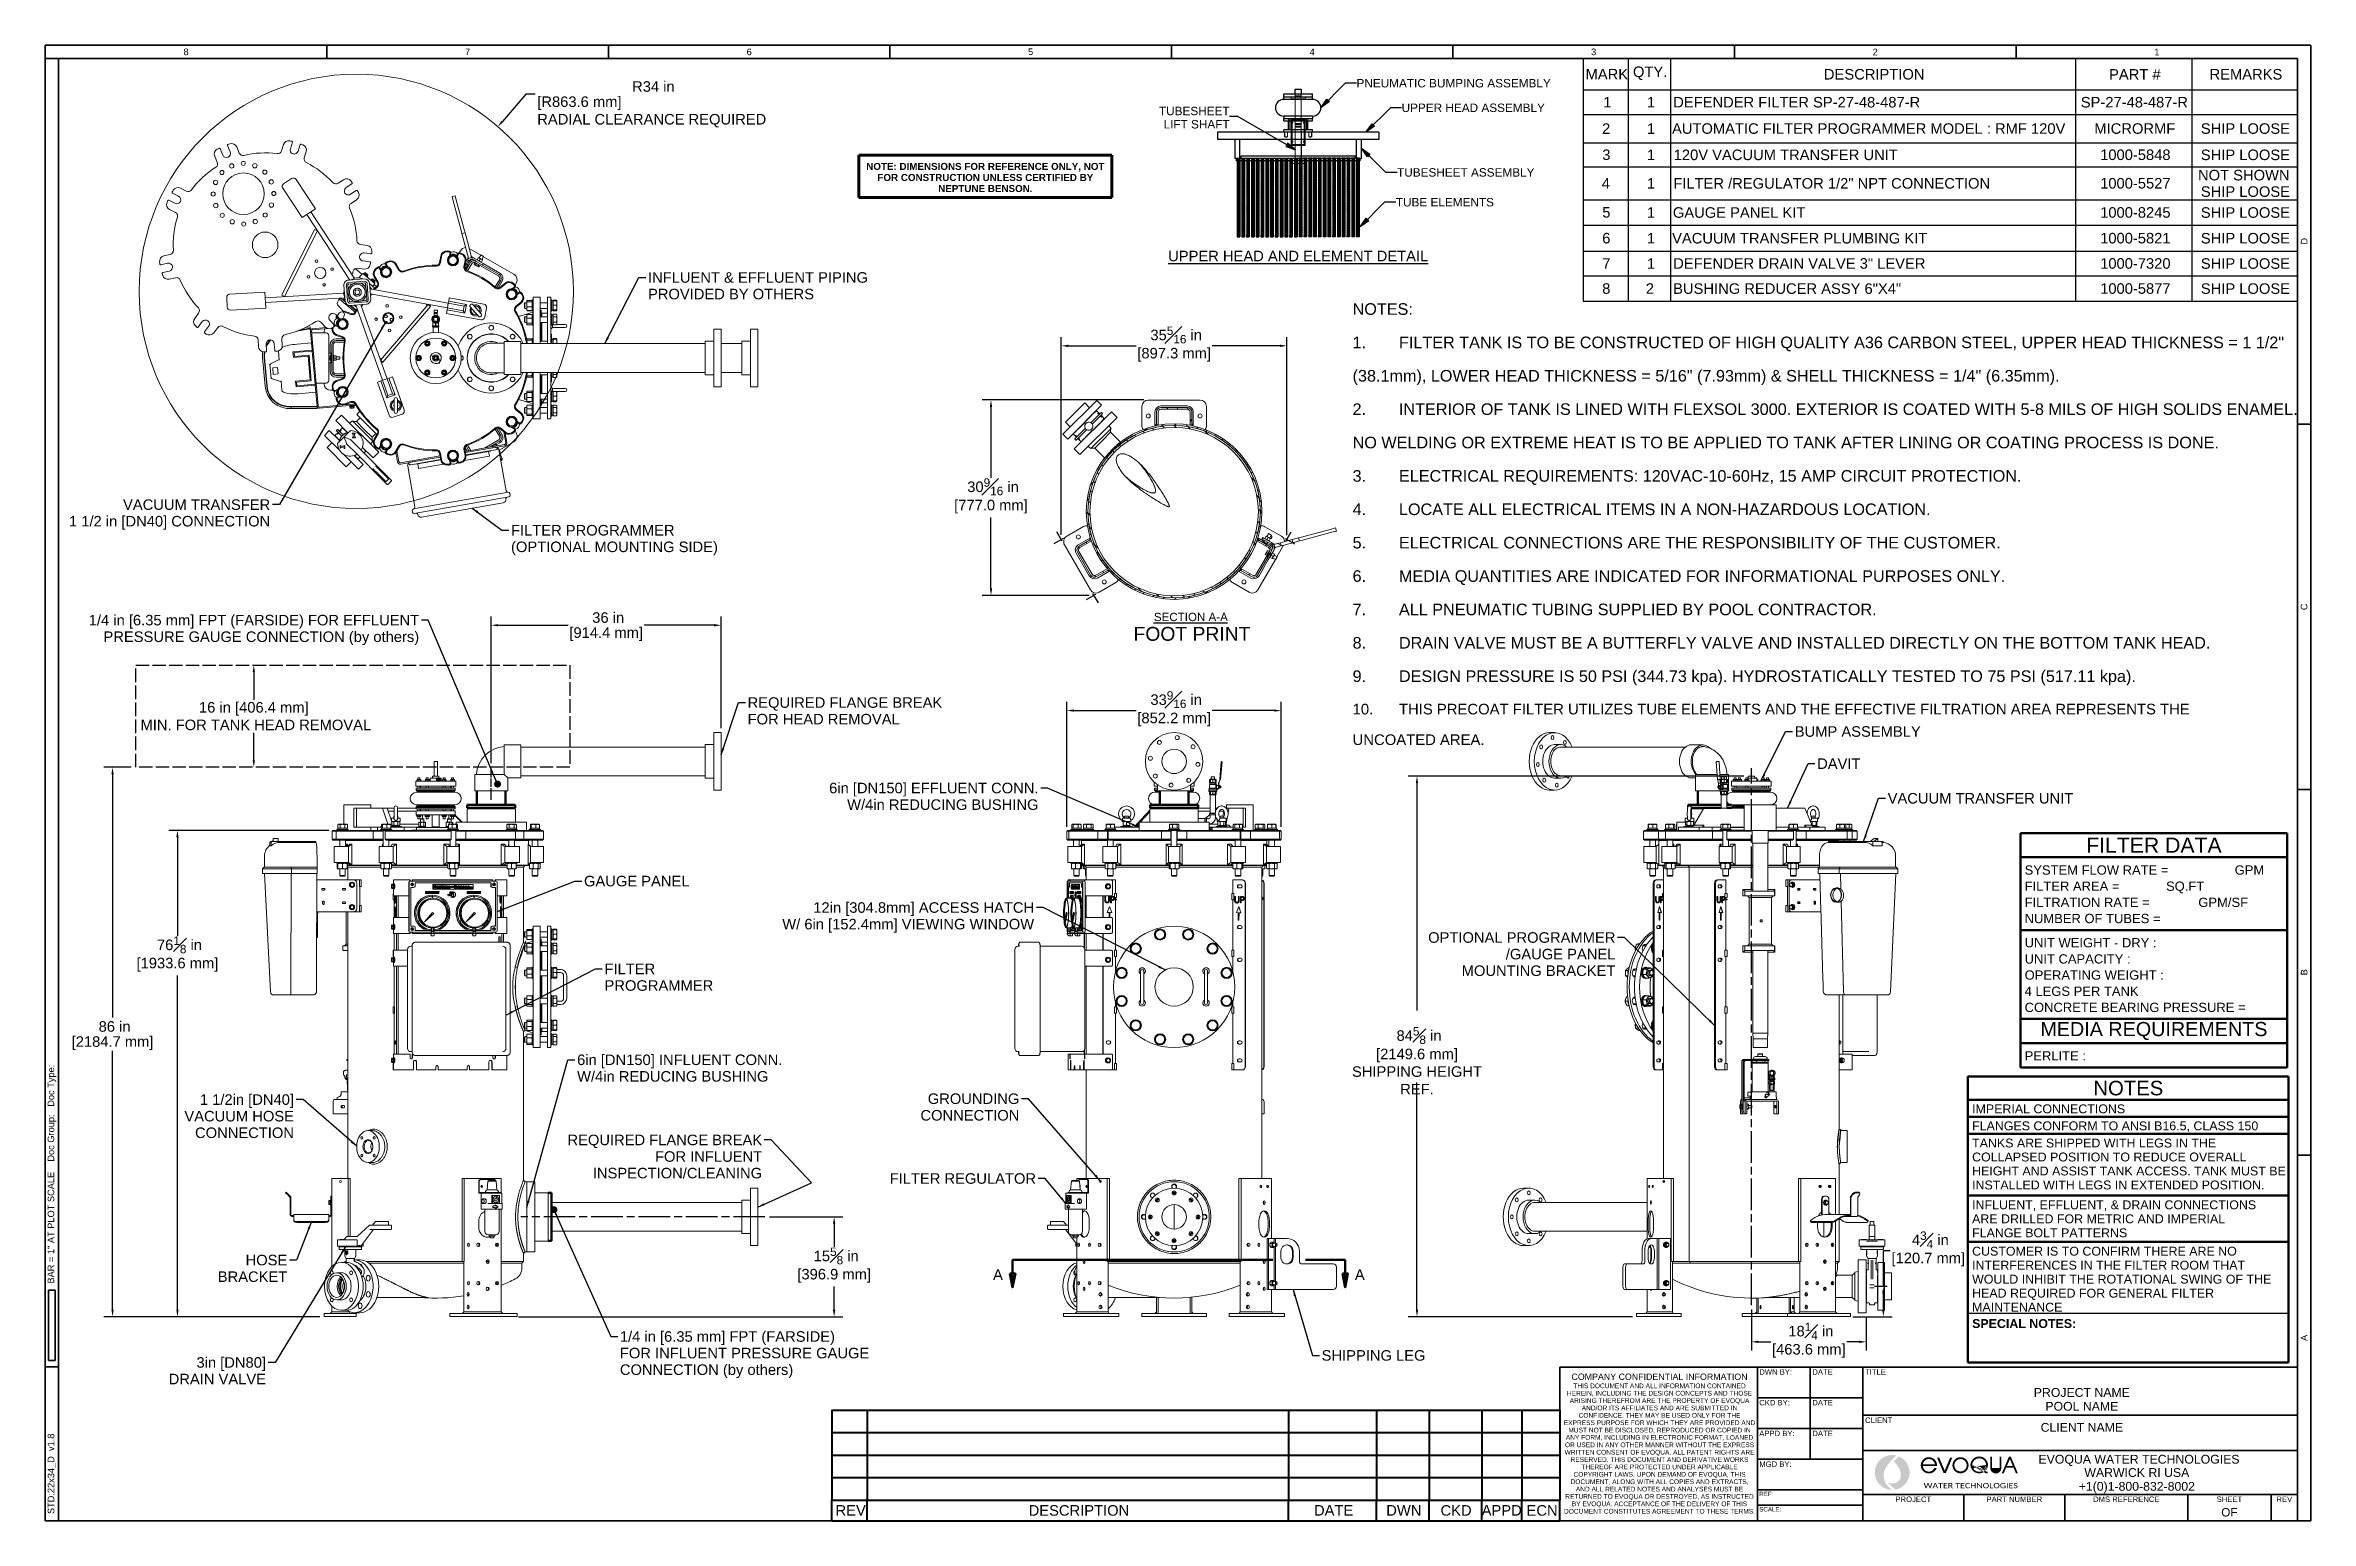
# Model space of a CAD drawing. Header units: inches. Extents: x 14 to 368, y 5 to 236.
import ezdxf
from ezdxf.enums import TextEntityAlignment as Align

# ---------------------------------------------------------------- set-up
doc = ezdxf.new("R2010")
doc.units = ezdxf.units.IN
doc.header["$LTSCALE"] = 11
doc.header["$MEASUREMENT"] = 0
for name, pattern in [('CHAIN', [0.7087, 0.4724, -0.0591, 0.1181, -0.0591]), ('DASHED', [0.2067, 0.1654, -0.0413]), ('DASHED_SPACE', [0.2067, 0.1654, -0.0413]), ('DOUBLE_DASH_CHAIN', [1.2403, 0.6614, -0.0827, 0.1654, -0.0827, 0.1654, -0.0827]), ('HIDD1', [0.09713, 0.064753, -0.032377])]:
    doc.linetypes.add(name, pattern=pattern)
doc.layers.get('0').update_dxf_attribs({"lineweight": 25})
for name, color, linetype, lineweight in [('Border', 7, 'Continuous', 35), ('Centerline (ANSI)', 7, 'Continuous', 25), ('Dimension (ANSI)', 7, 'Continuous', 25), ('Hatch', 7, 'Continuous', 18), ('Hatch (ANSI)', 7, 'Continuous', 18), ('Hidden', 7, 'DASHED', 18), ('Section Line', 7, 'DOUBLE_DASH_CHAIN', 50), ('Sketch Geometry (ANSI)', 7, 'Continuous', 25), ('Sketch Geometry(MEMCOR)', 7, 'Continuous', 50), ('Symbol', 7, 'Continuous', 25), ('Symbol (ANSI)', 7, 'Continuous', 25), ('Symbols(MEMCOR)', 7, 'Continuous', 25), ('Title', 7, 'Continuous', 35), ('Visible', 7, 'Continuous', 18), ('Visible (ANSI)', 7, 'Continuous', 50)]:
    doc.layers.add(name, color=color, linetype=linetype, lineweight=lineweight)
doc.layers.add('Brade', color=5, linetype='Continuous', lineweight=25, true_color=0x0000ff)
doc.layers.add('Centerline', color=5, linetype='CHAIN', lineweight=25, true_color=0x0000ff)
doc.styles.add('MEMCOR', font='arial.ttf')
doc.styles.add('MEMCOR Medium', font='arial.ttf')
doc.styles.add('Note Text (ANSI)', font='arial.ttf')
doc.styles.get("Standard").update_dxf_attribs({"font": 'arial.ttf'})
doc.styles.add('Standard A-B-C', font='arial.ttf')
doc.styles.add('Standard D-E', font='arial.ttf')
doc.styles.add('Standard D-E NeptuneBenson', font='arial.ttf')
doc.styles.add('Standard Large', font='arial.ttf')
doc.styles.add('Text Style347', font='arial.ttf')
doc.dimstyles.new('Default (ANSI)', dxfattribs={"dimscale": 11, "dimtxt": 0.15, "dimasz": 0.098425, "dimexe": 0.125, "dimexo": 0.0625, "dimgap": 0.031496, "dimtad": 0, "dimtih": 1, "dimtoh": 1, "dimdec": 4, "dimrnd": 1e-08, "dimzin": 3, "dimdsep": 46, "dimlunit": 5, "dimtxsty": 'MEMCOR Medium', "dimcen": 0.09, "dimdle": 0.393701, "dimclrd": 256, "dimclre": 256, "dimclrt": 256, "dimadec": 0, "dimazin": 1, "dimtfac": 0.8, "dimtofl": 0, "dimtmove": 0, "dimatfit": 3, "dimfxl": 1, "dimfrac": 1, "dimtolj": 1, "dimtzin": 4, "dimlwd": -1, "dimlwe": -1, "dimarcsym": 0})
doc.dimstyles.new('Default (ANSI)$7', dxfattribs={"dimscale": 11, "dimtxt": 0.15, "dimasz": 0.098425, "dimexe": 0.125, "dimexo": 0.0625, "dimgap": 0.031496, "dimtad": 0, "dimtih": 1, "dimtoh": 1, "dimdec": 4, "dimrnd": 1e-08, "dimzin": 3, "dimdsep": 46, "dimlunit": 5, "dimtxsty": 'MEMCOR Medium', "dimcen": 0.09, "dimdle": 0.393701, "dimclrd": 256, "dimclre": 256, "dimclrt": 256, "dimadec": 0, "dimazin": 1, "dimtfac": 0.8, "dimtofl": 0, "dimtmove": 0, "dimatfit": 3, "dimfxl": 1, "dimfrac": 1, "dimtolj": 1, "dimtzin": 4, "dimlwd": -1, "dimlwe": -1, "dimarcsym": 0})
doc.dimstyles.new('Default (ANSI)-01', dxfattribs={"dimscale": 11, "dimtxt": 0.15, "dimasz": 0.098425, "dimexe": 0.125, "dimexo": 0.0625, "dimgap": 0.031496, "dimtad": 0, "dimtih": 1, "dimtoh": 1, "dimdec": 4, "dimrnd": 1e-08, "dimzin": 3, "dimdsep": 46, "dimlunit": 5, "dimtxsty": 'MEMCOR Medium', "dimcen": 0.09, "dimdle": 0.393701, "dimclrd": 256, "dimclre": 256, "dimclrt": 256, "dimadec": 0, "dimazin": 1, "dimtfac": 0.8, "dimtofl": 0, "dimtmove": 0, "dimatfit": 3, "dimfxl": 1, "dimfrac": 1, "dimtolj": 1, "dimtzin": 4, "dimlwd": -1, "dimlwe": -1, "dimarcsym": 0})
doc.dimstyles.new('Default D-E$7', dxfattribs={"dimscale": 11, "dimtxt": 0.15, "dimasz": 0.098425, "dimexe": 0.125, "dimexo": 0.0625, "dimgap": 0.031496, "dimtad": 0, "dimtih": 1, "dimtoh": 1, "dimrnd": 1e-08, "dimzin": 4, "dimdsep": 46, "dimtxsty": 'Standard D-E', "dimcen": 0.09, "dimdle": 0.393701, "dimclrd": 256, "dimclre": 256, "dimclrt": 256, "dimadec": 0, "dimazin": 1, "dimtfac": 1, "dimtofl": 0, "dimtmove": 0, "dimatfit": 3, "dimfxl": 1, "dimtolj": 1, "dimtzin": 4, "dimlwd": -1, "dimlwe": -1, "dimarcsym": 0})
doc.dimstyles.new('in [mm] D-E NeptuneBenson$7', dxfattribs={"dimscale": 11, "dimtxt": 0.15, "dimasz": 0.098425, "dimexe": 0.125, "dimexo": 0.063, "dimgap": 0.031496, "dimtad": 0, "dimtih": 1, "dimtoh": 1, "dimdec": 4, "dimrnd": 1e-08, "dimzin": 3, "dimdsep": 46, "dimlunit": 5, "dimtxsty": 'Standard D-E', "dimcen": 0.09, "dimdle": 0.393701, "dimclrd": 256, "dimclre": 256, "dimclrt": 256, "dimadec": 1, "dimazin": 1, "dimtfac": 1, "dimtofl": 0, "dimtmove": 0, "dimatfit": 3, "dimfxl": 1, "dimfrac": 1, "dimtolj": 1, "dimtzin": 4, "dimlwd": -1, "dimlwe": -1, "dimarcsym": 0})

msp = doc.modelspace()

# ---------------------------------------------------------------- texts
at = {"layer": 'Symbol', "char_height": 1.65000005, "attachment_point": 1, "line_spacing_factor": 0.944221, "style": 'Standard D-E'}
for s, insert, width in [('\\fArial|b0|i0;FILTER PROGRAMMER\\P\\fArial|b0|i0;(OPTIONAL MOUNTING SIDE)', (86.680142, 161.39897), 32.4051474), ('\\fArial|b0|i0;FILTER\\P\\fArial|b0|i0;PROGRAMMER', (101.319977, 92.715969), 17.03700588)]:
    msp.add_mtext(s, dxfattribs=dict(at, insert=insert, width=width))
at = {"layer": 'Symbol', "attachment_point": 7}
for s, insert, char_height, style in [('FOOT PRINT', (184.158828, 143.239751), 2.1653543, 'Standard Large'), ('SECTION A-A', (187.347828, 146.329383), 1.29799995, 'Text Style347')]:
    msp.add_mtext(s, dxfattribs=dict(at, insert=insert, char_height=char_height, style=style))
at = {"layer": 'Symbol', "insert": (287.709845, 129.890688), "char_height": 1.65000005, "width": 19.73208912, "attachment_point": 1, "style": 'Standard D-E'}
msp.add_mtext('\\fArial|b0|i0;BUMP ASSEMBLY', dxfattribs=at)
at = {"layer": 'Symbol (ANSI)'}
for s, insert, char_height, width, attachment_point, line_spacing_factor, style in [('\\fArial|b0|i0;INFLUENT & EFFLUENT PIPING\\P\\fArial|b0|i0;PROVIDED BY OTHERS', (108.129576, 200.978668), 1.65000005, 34.4588428, 1, 0.944221, 'MEMCOR Medium'), ('NOTES:\\P1.^IFILTER TANK IS TO BE CONSTRUCTED OF HIGH QUALITY A36 CARBON STEEL, UPPER HEAD THICKNESS = 1 1/2" \\P(38.1mm), LOWER HEAD THICKNESS = 5/16" (7.93mm) & SHELL THICKNESS = 1/4" (6.35mm).\\P2.^IINTERIOR OF TANK IS LINED WITH FLEXSOL 3000. EXTERIOR IS COATED WITH 5-8 MILS OF HIGH SOLIDS ENAMEL. \\PNO WELDING OR EXTREME HEAT IS TO BE APPLIED TO TANK AFTER LINING OR COATING PROCESS IS DONE.\\P3.^IELECTRICAL REQUIREMENTS: 120VAC-10-60Hz, 15 AMP CIRCUIT PROTECTION.\\P4.^ILOCATE ALL ELECTRICAL ITEMS IN A NON-HAZARDOUS LOCATION.\\P5.^IELECTRICAL CONNECTIONS ARE THE RESPONSIBILITY OF THE CUSTOMER.\\P6.^IMEDIA QUANTITIES ARE INDICATED FOR INFORMATIONAL PURPOSES ONLY.\\P7.^IALL PNEUMATIC TUBING SUPPLIED BY POOL CONTRACTOR.\\P8.^IDRAIN VALVE MUST BE A BUTTERFLY VALVE AND INSTALLED DIRECTLY ON THE BOTTOM TANK HEAD.\\P{\\H1x;9.^IDESIGN PRESSURE IS 50 PSI (344.73 kpa). HYDROSTATICALLY TESTED TO 75 PSI (517.11 kpa).\\P\\H0.91667x;10.^ITHIS PRECOAT FILTER UTILIZES TUBE ELEMENTS AND THE EFFECTIVE FILTRATION AREA REPRESENTS THE \\PUNCOATED AREA.}', (218.465581, 196.119393), 1.814999942, 148.64247032, 1, 1.727336, 'Standard D-E NeptuneBenson'), ('\\fArial|b0|i0;VACUUM TRANSFER\\P\\fArial|b0|i0;1 1/2 in [DN40] CONNECTION', (48.970713, 165.413064), 1.65000005, 31.51097767, 3, 0.944221, 'MEMCOR Medium'), ('\\fArial|b0|i0;1/4 in [6.35 mm] FPT (FARSIDE) FOR EFFLUENT\\P\\fArial|b0|i0;PRESSURE GAUGE CONNECTION (by others)\\P', (72.293667, 147.327882), 1.65000005, 51.74611535, 3, 0.944221, 'MEMCOR Medium'), ('\\fArial|b0|i0;REQUIRED FLANGE BREAK\\P\\fArial|b0|i0;FOR HEAD REMOVAL', (123.729839, 134.419875), 1.65000005, 30.49230444, 1, 0.944221, 'MEMCOR Medium'), ('\\fArial|b0|i0;6in [DN150] EFFLUENT CONN.\\P\\fArial|b0|i0;W/4in REDUCING BUSHING', (169.279433, 121.036136), 1.65000005, 32.79249368, 3, 0.944221, 'Standard D-E'), ('\\fArial|b0|i0;12in [304.8mm] ACCESS HATCH\\P\\fArial|b0|i0;W/ 6in [152.4mm] VIEWING WINDOW', (168.597264, 102.328739), 1.65000005, 39.44405646, 3, 0.944221, 'MEMCOR Medium'), ('\\fArial|b0|i0;OPTIONAL PROGRAMMER\\P\\fArial|b0|i0;/GAUGE PANEL\\P\\fArial|b0|i0;MOUNTING BRACKET', (259.620348, 97.632645), 1.65000005, 29.33529193, 3, 0.944221, 'MEMCOR Medium'), ('\\fArial|b0|i0;6in [DN150] INFLUENT CONN.\\P\\fArial|b0|i0;W/4in REDUCING BUSHING', (97.026163, 78.489066), 1.65000005, 32.1511079, 1, 0.944221, 'Standard D-E'), ('\\fArial|b0|i0;1 1/2in [DN40] \\P\\fArial|b0|i0;VACUUM HOSE\\P\\fArial|b0|i0;CONNECTION\\P', (52.690016, 72.257404), 1.65000005, 17.16654085, 3, 0.944221, 'Standard D-E'), ('\\fArial|b0|i0;GROUNDING\\P\\fArial|b0|i0;CONNECTION', (166.283563, 72.393983), 1.65000005, 15.49893411, 3, 0.944221, 'MEMCOR Medium'), ('\\fArial|b0|i0;REQUIRED FLANGE BREAK\\P\\fArial|b0|i0;FOR INFLUENT\\P\\fArial|b0|i0;INSPECTION/CLEANING', (125.999491, 65.94086), 1.65000005, 30.49230444, 3, 0.944221, 'MEMCOR Medium'), ('\\fArial|b0|i0;HOSE\\P\\fArial|b0|i0;BRACKET', (51.64554, 47.129396), 1.65000005, 10.89100688, 3, 0.944221, 'Standard D-E'), ('\\fArial|b0|i0;1/4 in [6.35 mm] FPT (FARSIDE) \\P\\fArial|b0|i0;FOR INFLUENT PRESSURE GAUGE \\P\\fArial|b0|i0;CONNECTION (by others)', (103.726058, 35.164491), 1.65000005, 39.71318936, 1, 0.944221, 'MEMCOR Medium'), ('\\fArial|b0|i0;3in [DN80]\\P\\fArial|b0|i0;DRAIN VALVE', (48.310163, 31.099544), 1.65000005, 15.24740983, 3, 0.944221, 'MEMCOR Medium')]:
    msp.add_mtext(s, dxfattribs=dict(at, insert=insert, char_height=char_height, width=width, attachment_point=attachment_point, line_spacing_factor=line_spacing_factor, style=style))
at = {"layer": 'Symbol (ANSI)', "char_height": 1.65000005}
for s, insert, width, attachment_point, style in [('\\fArial|b0|i0;DAVIT', (291.211811, 124.853703), 6.78990155, 1, 'MEMCOR Medium'), ('\\fArial|b0|i0;VACUUM TRANSFER UNIT', (302.253679, 119.43314), 29.0774796, 1, 'MEMCOR Medium'), ('\\fArial|b0|i0;GAUGE PANEL', (98.105913, 106.467982), 16.52892687, 1, 'Standard D-E'), ('\\fArial|b0|i0;FILTER REGULATOR', (168.895773, 59.901514), 22.93022298, 3, 'MEMCOR Medium'), ('\\fArial|b0|i0;SHIPPING LEG', (213.619748, 32.201441), 16.2711135, 1, 'MEMCOR Medium')]:
    msp.add_mtext(s, dxfattribs=dict(at, insert=insert, width=width, attachment_point=attachment_point, style=style))

# ---------------------------------------------------------------- blocks, each defined once
blk = doc.blocks.new('Borders 22x34_D')
at = {"layer": 'Border'}
for p, q in [((33.5, 21.5), (1.25, 21.5)), ((1.25, 21.5), (1.25, 0.5)), ((33.312, 21.312), (1.25, 21.312)), ((1.437, 0.5), (1.437, 21.312)), ((5.258, 21.5), (5.258, 21.312)), ((9.266, 21.5), (9.266, 21.312)), ((13.273, 21.5), (13.273, 21.312)), ((17.281, 21.5), (17.281, 21.312)), ((21.289, 21.5), (21.289, 21.312)), ((25.297, 21.5), (25.297, 21.312)), ((29.305, 21.5), (29.305, 21.312)), ((33.312, 0.5), (33.312, 21.312)), ((33.5, 0.5), (33.5, 21.5)), ((33.312, 16.109), (33.5, 16.109)), ((33.312, 10.906), (33.5, 10.906)), ((33.312, 5.703), (33.5, 5.703)), ((1.391, 3.781), (1.297, 3.781)), ((1.297, 3.781), (1.297, 2.781)), ((1.391, 2.781), (1.391, 3.781)), ((1.25, 2.688), (1.437, 2.688)), ((1.297, 2.781), (1.391, 2.781)), ((1.25, 0.5), (33.5, 0.5)), ((1.25, 0.5), (7.811, 0.5))]:
    blk.add_line(p, q, dxfattribs=at)
at = {"layer": 'Border', "char_height": 0.094, "attachment_point": 5, "style": 'Standard A-B-C'}
for s, insert in [('\\fArial|b0|i0;{\\H0.0940;8}', (3.254, 21.406)), ('\\fArial|b0|i0;{\\H0.0940;7}', (7.262, 21.407)), ('\\fArial|b0|i0;{\\H0.0940;6}', (11.27, 21.406)), ('\\fArial|b0|i0;{\\H0.0940;5}', (15.277, 21.407)), ('\\fArial|b0|i0;{\\H0.0940;4}', (19.285, 21.406)), ('\\fArial|b0|i0;{\\H0.0940;3}', (23.293, 21.406)), ('\\fArial|b0|i0;{\\H0.0940;2}', (27.301, 21.406)), ('\\fArial|b0|i0;{\\H0.0940;1}', (31.309, 21.406))]:
    blk.add_mtext(s, dxfattribs=dict(at, insert=insert))
at = {"layer": 'Border', "char_height": 0.094, "rotation": 90, "style": 'Standard A-B-C'}
for s, insert, attachment_point in [('\\fArial|b0|i0;{\\H0.0940;D}', (33.406, 18.711), 5), ('\\fArial|b0|i0;{\\H0.0940;C}', (33.406, 13.508), 5), ('\\fArial|b0|i0;{\\H0.0940;B}', (33.406, 8.305), 5), ('\\fArial|b0|i0;{\\H0.0940;BAR = 1" AT PLOT SCALE    Doc Group:   Doc Type: }', (1.344, 3.875), 4), ('\\fArial|b0|i0;{\\H0.0940;A}', (33.406, 3.102), 5), ('\\fArial|b0|i0;{\\H0.0940;STD:22x34_D  v1.8}', (1.344, 0.594), 4)]:
    blk.add_mtext(s, dxfattribs=dict(at, insert=insert, attachment_point=attachment_point))
blk = doc.blocks.new('Title Blocks D-E')
at = {"layer": 'Hatch'}
h = blk.add_hatch(color=256, dxfattribs=at)
edge = h.paths.add_edge_path()
edge.add_arc((19.982, 9.944), 0.248, 76.679, 270.1895)
edge.add_spline(control_points=[(19.983, 9.696), (19.953, 9.717), (19.907, 9.758), (19.877, 9.809), (19.863, 9.86), (19.859, 9.914), (19.864, 9.955), (19.882, 9.997), (19.916, 10.051), (19.948, 10.092), (19.993, 10.14), (20.039, 10.185)], knot_values=[1, 1, 1, 1, 1, 2, 3, 4, 5, 6, 7, 8, 9, 9, 9, 9, 9], degree=4, periodic=0)
h = blk.add_hatch(color=256, dxfattribs=at)
edge = h.paths.add_edge_path()
edge.add_line((20.077, 10.173), (20.007, 10.102))
edge.add_spline(control_points=[(20.007, 10.102), (20.039, 10.066), (20.062, 10.032), (20.08, 10.006), (20.093, 9.983), (20.106, 9.938), (20.106, 9.885), (20.097, 9.845), (20.065, 9.813), (20.035, 9.793), (19.989, 9.788), (19.943, 9.788), (19.923, 9.803)], knot_values=[1, 1, 1, 1, 1, 2, 3, 4, 5, 6, 7, 8, 9, 10, 10, 10, 10, 10], degree=4, periodic=0)
edge.add_spline(control_points=[(19.923, 9.803), (19.945, 9.77), (19.968, 9.745), (19.996, 9.724), (20.035, 9.701)], knot_values=[1, 1, 1, 1, 1, 2, 2, 2, 2, 2], degree=4, periodic=0)
edge.add_arc((19.982, 9.944), 0.248, 282.2596, 427.5742)
h = blk.add_hatch(color=256, dxfattribs=at)
edge = h.paths.add_edge_path(flags=0)
edge.add_arc((20.505, 10.051), 0.0859, 6.7767, 173.2233)
edge.add_line((20.419, 10.061), (20.59, 10.061))
edge = h.paths.add_edge_path()
edge.add_arc((20.505, 10.046), 0.116, 354.8678, 699.9289)
edge.add_line((20.613, 10.006), (20.583, 10.006))
edge.add_arc((20.504, 10.041), 0.0853, 183.1818, 336.4721, ccw=False)
edge.add_line((20.419, 10.036), (20.62, 10.036))
blk.add_hatch(color=256, dxfattribs=at).paths.add_polyline_path([(20.839, 10.157), (20.746, 9.936), (20.714, 9.936), (20.62, 10.157), (20.651, 10.157), (20.73, 9.972), (20.808, 10.157)])
h = blk.add_hatch(color=256, dxfattribs=at)
edge = h.paths.add_edge_path(flags=0)
edge.add_arc((20.955, 10.047), 0.089, 0, 360)
edge = h.paths.add_edge_path()
edge.add_arc((20.955, 10.047), 0.115, 0, 360)
h = blk.add_hatch(color=256, dxfattribs=at)
edge = h.paths.add_edge_path(flags=0)
edge.add_spline(control_points=[(21.29, 9.982), (21.287, 9.984), (21.279, 9.99), (21.266, 10.001), (21.249, 10.013), (21.218, 10.031), (21.173, 10.034), (21.147, 10.031), (21.125, 10.026)], knot_values=[-5.525972, -5.525972, -5.525972, -5.525972, -5.525972, -5, -4, -3, -2, -1, -1, -1, -1, -1], degree=4, periodic=0)
edge.add_arc((21.221, 10.054), 0.0997, 182.5887, 196.4669, ccw=False)
edge.add_arc((21.221, 10.048), 0.0996, 0.9395, 179.0605, ccw=False)
edge.add_arc((21.221, 10.054), 0.0997, 313.5602, 357.4113, ccw=False)
edge = h.paths.add_edge_path(flags=0)
edge.add_spline(control_points=[(21.136, 10.001), (21.147, 10.007), (21.164, 10.008), (21.188, 10.008), (21.224, 9.998), (21.249, 9.984), (21.261, 9.975), (21.268, 9.969), (21.27, 9.967)], knot_values=[-5.475497, -5.475497, -5.475497, -5.475497, -5.475497, -4.475497, -3.475497, -2.475497, -1.475497, -1, -1, -1, -1, -1], degree=4, periodic=0)
edge.add_arc((21.221, 10.054), 0.0997, 211.8702, 299.6018, ccw=False)
edge = h.paths.add_edge_path()
edge.add_line((21.343, 9.955), (21.343, 9.931))
edge.add_spline(control_points=[(21.343, 9.931), (21.326, 9.931), (21.312, 9.932), (21.302, 9.94), (21.292, 9.948), (21.289, 9.951)], knot_values=[6.426385, 6.426385, 6.426385, 6.426385, 6.426385, 7.426385, 8, 8, 8, 8, 8], degree=4, periodic=0)
edge.add_arc((21.221, 10.057), 0.126, 183.1673, 302.8004, ccw=False)
edge.add_arc((21.221, 10.046), 0.126, 2.9412, 178.4354, ccw=False)
edge.add_arc((21.221, 10.057), 0.126, 314.2286, 358.2094, ccw=False)
edge.add_spline(control_points=[(21.309, 9.966), (21.311, 9.965), (21.316, 9.961), (21.322, 9.958), (21.331, 9.955), (21.343, 9.955)], knot_values=[6.5852, 6.5852, 6.5852, 6.5852, 6.5852, 7, 8, 8, 8, 8, 8], degree=4, periodic=0)
h = blk.add_hatch(color=256, dxfattribs=at)
edge = h.paths.add_edge_path()
edge.add_arc((21.457, 10.009), 0.0797, 180, 360)
edge.add_line((21.537, 10.009), (21.537, 10.168))
edge.add_line((21.537, 10.168), (21.51, 10.168))
edge.add_line((21.51, 10.168), (21.51, 10.008))
edge.add_arc((21.456, 10.008), 0.0532, -180, 0, ccw=False)
edge.add_line((21.403, 10.008), (21.403, 10.168))
edge.add_line((21.403, 10.168), (21.378, 10.168))
edge.add_line((21.378, 10.168), (21.378, 10.009))
h = blk.add_hatch(color=256, dxfattribs=at)
h.paths.add_polyline_path([(21.615, 10.036), (21.658, 10.135), (21.7, 10.036)], flags=0)
h.paths.add_polyline_path([(21.771, 9.934), (21.743, 9.934), (21.71, 10.012), (21.605, 10.012), (21.571, 9.934), (21.543, 9.934), (21.644, 10.168), (21.672, 10.168)])
at = {"layer": 'Title'}
for p, q in [((18.065, 11.445), (15.252, 11.445)), ((15.252, 11.445), (15.252, 9.258)), ((19.565, 11.445), (18.065, 11.445)), ((18.065, 11.445), (18.065, 9.258)), ((18.065, 9.258), (18.065, 11.445)), ((18.815, 11.445), (18.815, 10.133)), ((19.565, 11.445), (25.752, 11.445)), ((19.565, 9.258), (19.565, 11.445)), ((19.565, 9.258), (19.565, 11.445)), ((25.752, 11.445), (25.752, 9.258)), ((18.065, 11.008), (19.565, 11.008)), ((19.565, 10.758), (25.752, 10.758)), ((18.065, 10.57), (19.565, 10.57)), ((18.065, 10.133), (19.565, 10.133)), ((19.565, 10.258), (25.752, 10.258)), ((18.065, 9.695), (19.565, 9.695)), ((18.065, 9.477), (19.565, 9.477)), ((19.565, 9.633), (25.752, 9.633)), ((21.002, 9.633), (21.002, 9.258)), ((22.44, 9.633), (22.44, 9.258)), ((24.19, 9.633), (24.19, 9.258)), ((25.377, 9.633), (25.377, 9.258)), ((15.252, 9.258), (18.065, 9.258)), ((18.065, 9.258), (19.565, 9.258)), ((25.752, 9.258), (19.565, 9.258)), ((25.752, 9.258), (25.752, 9.258)), ((25.752, 9.258), (25.94, 9.258))]:
    blk.add_line(p, q, dxfattribs=at)
at = {"layer": 'Title', "insert": (16.67, 11.352), "char_height": 0.06, "width": 2.72591, "attachment_point": 2, "line_spacing_factor": 0.757101, "style": 'Standard A-B-C'}
blk.add_mtext('\\pxsm0.94;\\fArial|b0|i0;{\\H0.0900;COMPANY CONFIDENTIAL INFORMATION\\P}\\fArial|b0|i0;{\\H0.0670;THIS DOCUMENT AND ALL INFORMATION CONTAINED HEREIN, INCLUDING THE DESIGN CONCEPTS AND THOSE ARISING THEREFROM ARE THE PROPERTY OF EVOQUA AND/OR ITS AFFILIATES AND ARE SUBMITTED IN CONFIDENCE. THEY MAY BE USED ONLY FOR THE EXPRESS PURPOSE FOR WHICH THEY ARE PROVIDED AND MUST NOT BE DISCLOSED, REPRODUCED OR COPIED IN ANY FORM, INCLUDING IN ELECTRONIC FORMAT, LOANED OR USED IN ANY OTHER MANNER WITHOUT THE EXPRESS WRITTEN CONSENT OF EVOQUA. ALL PATENT RIGHTS ARE RESERVED. THIS DOCUMENT AND DERIVATIVE WORKS THEREOF ARE PROTECTED UNDER APPLICABLE COPYRIGHT LAWS. UPON DEMAND OF EVOQUA, THIS DOCUMENT, ALONG WITH ALL COPIES AND EXTRACTS, AND ALL RELATED NOTES AND ANALYSES MUST BE RETURNED TO EVOQUA OR DESTROYED, AS INSTRUCTED BY EVOQUA. ACCEPTANCE OF THE DELIVERY OF THIS DOCUMENT CONSTITUTES AGREEMENT TO THESE TERMS}\\fArial|b0|i0;{\\H0.0680;.}', dxfattribs=at)
at = {"layer": 'Title'}
for s, insert, char_height, attachment_point, style in [('\\fArial|b0|i0;{\\H0.0780;DWN BY:}', (18.09, 11.414), 0.078, 1, 'Standard A-B-C'), ('\\fArial|b0|i0;{\\H0.0780;DATE}', (18.846, 11.414), 0.078, 1, 'Standard A-B-C'), ('\\fArial|b0|i0;{\\H0.0780;TITLE}', (19.596, 11.414), 0.078, 1, 'Standard A-B-C'), ('\\fArial|b0|i0;{\\H0.0780;CKD BY:}', (18.09, 10.977), 0.078, 1, 'Standard A-B-C'), ('\\fArial|b0|i0;{\\H0.0780;DATE}', (18.846, 10.977), 0.078, 1, 'Standard A-B-C'), ('\\fArial|b0|i0;{\\H0.0780;CLIENT}', (19.596, 10.727), 0.078, 1, 'Standard A-B-C'), ('\\fArial|b0|i0;{\\H0.0780;DATE}', (18.846, 10.539), 0.078, 1, 'Standard A-B-C'), ('\\fArial|b0|i0;{\\H0.0780;MGD BY:}', (18.09, 10.102), 0.078, 1, 'Standard A-B-C'), ('\\fArial|b0|i0;{\\H0.1250;EVOQUA WATER TECHNOLOGIES}', (22.065, 10.195), 0.125, 1, 'Standard A-B-C'), ('\\fCalibri|b0|i0;\\W1.20;{\\H0.0750;WATER TECHNOLOGIES}', (21.772, 9.795), 0.075, 3, 'Standard D-E'), ('\\fArial|b0|i0;{\\H0.0630;SCALE:}', (18.09, 9.452), 0.063, 1, 'Standard A-B-C'), ('\\fArial|b0|i0;{\\H0.0630;REF:}', (18.09, 9.67), 0.063, 1, 'Standard A-B-C'), ('\\fArial|b0|i0;{\\H0.0780;PROJECT}', (20.283, 9.602), 0.078, 2, 'Standard A-B-C'), ('\\fArial|b0|i0;{\\H0.0780;PART NUMBER}', (21.721, 9.602), 0.078, 2, 'Standard A-B-C'), ('\\fArial|b0|i0;{\\H0.0780;DMS REFERENCE}', (23.315, 9.602), 0.078, 2, 'Standard A-B-C'), ('\\fArial|b0|i0;{\\H0.0780;SHEET}', (24.783, 9.602), 0.078, 2, 'Standard A-B-C'), ('\\fArial|b0|i0;{\\H0.1200;OF}', (24.783, 9.377), 0.12, 5, 'Standard A-B-C'), ('\\fArial|b0|i0;{\\H0.0780;REV}', (25.565, 9.602), 0.078, 2, 'Standard A-B-C')]:
    blk.add_mtext(s, dxfattribs=dict(at, insert=insert, char_height=char_height, attachment_point=attachment_point, style=style))
at = {"layer": 'Title', "style": 'Standard A-B-C'}
for s, insert, char_height, attachment_point, line_spacing_factor in [('\\fArial|b0|i0;{\\H0.1250;\\P}\\fArial|b0|i0;{\\H0.1250; PROJECT NAME\\P}\\fArial|b0|i0;{\\H0.1250; POOL NAME}', (22.658, 11.082), 0.125, 5, 0.944221), ('\\fArial|b0|i0;{\\H0.1250; CLIENT NAME\\P}\\fArial|b0|i0;{\\H0.1250; }', (22.658, 10.487), 0.125, 5, 0.944221), ('\\fArial|b0|i0;{\\H0.0780;APPD BY:\\P}', (18.09, 10.539), 0.078, 1, 3.028468), ('\\fArial|b0|i0;{\\H0.1250;WARWICK RI USA\\P}\\fArial|b0|i0;{\\H0.1250;+1(0)1-800-832-8002}', (23.465, 10.006), 0.125, 2, 0.944221)]:
    blk.add_mtext(s, dxfattribs=dict(at, insert=insert, char_height=char_height, attachment_point=attachment_point, line_spacing_factor=line_spacing_factor))
at = {"layer": 'Title', "lineweight": 30, "flags": 63}
for tag, height, p in [('DESIGNER', 0.094, (18.44, 11.141)), ('CREATION_DATE', 0.094, (19.19, 11.141)), ('CHECKED_BY', 0.094, (18.44, 10.703)), ('CHECKED_DATE', 0.094, (19.19, 10.703)), ('ENG_APPROVED_BY', 0.094, (18.44, 10.266)), ('ENG_APPROVAL_DATE', 0.094, (19.19, 10.266)), ('MANAGER', 0.094, (18.815, 9.828)), ('PROJECT', 0.12, (20.283, 9.377)), ('PART_NUMBER', 0.12, (21.721, 9.377)), ('@DMS_Reference', 0.12, (23.315, 9.377)), ('Sheet_Number', 0.12, (24.502, 9.377)), ('REVISION_NUMBER', 0.12, (25.565, 9.377)), ('Number_of_sheets', 0.125, (25.065, 9.377))]:
    blk.add_attdef(tag, text='', height=height, dxfattribs=at).set_placement(p, align=Align.MIDDLE_CENTER)
for tag, height, p in [('!Reference', 0.078, (18.877, 9.527)), ('Scale_1', 0.118, (18.877, 9.308))]:
    blk.add_attdef(tag, text='', height=height, dxfattribs=at).set_placement(p, align=Align.BOTTOM_CENTER)
blk = doc.blocks.new('NOTES')
at = {"layer": 'Sketch Geometry (ANSI)'}
blk.add_line((-2.075, -1.21), (2.075, -1.21), dxfattribs=at)
at = {"layer": 'Sketch Geometry(MEMCOR)'}
for p, q in [((-2.075, 1.85), (2.075, 1.85)), ((-2.075, -1.85), (-2.075, 1.85)), ((2.075, 1.85), (2.075, -1.85)), ((-2.075, 1.55), (2.075, 1.55)), ((-2.075, 1.33), (2.075, 1.33)), ((-2.075, 1.11), (2.075, 1.11)), ((-2.075, 1.11), (2.075, 1.11)), ((-2.075, 0.31), (2.075, 0.31)), ((-2.075, -0.29), (2.075, -0.29)), ((2.075, -1.85), (-2.075, -1.85))]:
    blk.add_line(p, q, dxfattribs=at)
at = {"layer": 'Symbols(MEMCOR)', "color": 7, "style": 'MEMCOR'}
for s, insert, char_height, attachment_point in [('\\fArial|b0|i0;{\\H0.1880;NOTES}', (0, 1.7), 0.188, 5), ('\\fArial|b0|i0;IMPERIAL CONNECTIONS', (-2.022, 1.49), 0.11497, 1), ('\\fArial|b1|i0;{\\H0.1150;SPECIAL NOTES:}', (-2.022, -1.288), 0.11497, 1)]:
    blk.add_mtext(s, dxfattribs=dict(at, insert=insert, char_height=char_height, attachment_point=attachment_point))
at = {"layer": 'Symbols(MEMCOR)', "color": 7, "insert": (-2.022, 1.27), "char_height": 0.11497, "width": 3.91379, "attachment_point": 1, "style": 'MEMCOR'}
blk.add_mtext('\\fArial|b0|i0;FLANGES CONFORM TO ANSI B16.5, CLASS 150', dxfattribs=at)
at = {"layer": 'Symbols(MEMCOR)', "color": 7, "char_height": 0.114972, "attachment_point": 1, "line_spacing_factor": 0.944221, "style": 'MEMCOR'}
for s, insert, width in [('\\fArial|b0|i0;TANKS ARE SHIPPED WITH LEGS IN THE COLLAPSED POSITION TO REDUCE OVERALL HEIGHT AND ASSIST TANK ACCESS. TANK MUST BE INSTALLED WITH LEGS IN EXTENDED POSITION.', (-2.022, 1.048), 4.12515), ('\\fArial|b0|i0;INFLUENT, EFFLUENT, & DRAIN CONNECTIONS ARE DRILLED FOR METRIC AND IMPERIAL FLANGE BOLT PATTERNS', (-2.022, 0.248), 3.92382), ('\\fArial|b0|i0;CUSTOMER IS TO CONFIRM THERE ARE NO INTERFERENCES IN THE FILTER ROOM THAT WOULD INHIBIT THE ROTATIONAL SWING OF THE HEAD REQUIRED FOR GENERAL FILTER MAINTENANCE', (-2.022, -0.352), 4.08313)]:
    blk.add_mtext(s, dxfattribs=dict(at, insert=insert, width=width))
at = {"layer": 'Symbols(MEMCOR)', "color": 7, "lineweight": 30, "flags": 63}
for tag, p in [('@Special_Notes', (-2.022, -1.483)), ('@Special_Notes1', (-2.022, -1.677))]:
    blk.add_attdef(tag, text='', height=0.115, dxfattribs=at).set_placement(p, align=Align.TOP_LEFT)
blk = doc.blocks.new('UPPER HEAD ADN ELEMENT DETAIL')
at = {"layer": 'Hatch (ANSI)'}
for points in [[(0.08, 0.372), (0.133, 0.425), (0.124, 0.433)], [(0.08, 0.372), (0.141, 0.416), (0.133, 0.425)], [(0.445, 0.258), (0.401, 0.197), (0.454, 0.249)], [(0.454, 0.249), (0.401, 0.197), (0.462, 0.24)], [(-0.163, 0.108), (-0.17, 0.097), (-0.099, 0.071)], [(-0.157, 0.119), (-0.163, 0.108), (-0.099, 0.071)], [(0.43, 0.041), (0.369, 0.085), (0.422, 0.032)], [(0.422, 0.032), (0.369, 0.085), (0.413, 0.023)], [(0.404, -0.414), (0.361, -0.475), (0.413, -0.423)], [(0.413, -0.423), (0.361, -0.475), (0.422, -0.432)]]:
    blk.add_hatch(color=256, dxfattribs=at).paths.add_polyline_path(points)
for p, q in [((-0.102, 0.504), (-0.06, 0.504)), ((-0.102, 0.47), (-0.102, 0.504)), ((-0.06, 0.504), (-0.06, 0.47)), ((-0.183, 0.47), (0.021, 0.47)), ((-0.183, 0.449), (-0.183, 0.47)), ((-0.183, 0.449), (0.021, 0.449)), ((-0.183, 0.432), (-0.183, 0.449)), ((-0.183, 0.432), (0.021, 0.432)), ((0.021, 0.449), (0.021, 0.47)), ((0.021, 0.432), (0.021, 0.449)), ((0.493, 0.197), (-0.655, 0.197)), ((-0.655, 0.197), (-0.655, 0.146)), ((-0.183, 0.313), (-0.183, 0.296)), ((-0.183, 0.313), (0.021, 0.313)), ((-0.183, 0.296), (0.021, 0.296)), ((-0.183, 0.279), (-0.183, 0.296)), ((-0.183, 0.279), (0.021, 0.279)), ((0.021, 0.214), (-0.183, 0.214)), ((-0.183, 0.197), (-0.183, 0.214)), ((-0.149, 0.214), (-0.149, 0.279)), ((-0.013, 0.214), (-0.013, 0.279)), ((0.021, 0.313), (0.021, 0.296)), ((0.021, 0.279), (0.021, 0.296)), ((0.021, 0.197), (0.021, 0.214)), ((0.401, 0.197), (0.027, 0.197)), ((0.493, 0.197), (0.493, 0.146)), ((0.493, 0.146), (-0.655, 0.146)), ((-0.532, 0.146), (-0.532, 0.01)), ((-0.498, 0.01), (-0.532, 0.01)), ((-0.523, 0.01), (-0.523, -0.007)), ((-0.498, 0.146), (-0.498, 0.01)), ((0.335, 0.01), (-0.498, 0.01)), ((0.327, 0.027), (-0.489, 0.027)), ((-0.489, 0.027), (-0.489, 0.01)), ((0.327, 0.01), (0.327, 0.027)), ((0.335, 0.01), (0.335, 0.146)), ((0.335, 0.01), (0.369, 0.01)), ((0.361, -0.007), (0.361, 0.01)), ((0.369, 0.01), (0.369, 0.146)), ((0.361, -0.007), (-0.523, -0.007))]:
    blk.add_line(p, q)
for centre, start, end in [((-0.183, 0.372), 90, 270), ((0.021, 0.372), 270, 90)]:
    blk.add_arc(centre, 0.0595, start, end)
at = {"layer": 'Brade', "lineweight": 25}
for p, q in [((-0.518, 0.012), (-0.495, 0.012)), ((-0.518, 0.01), (-0.518, 0.012)), ((-0.516, 0.01), (-0.516, 0.011)), ((-0.516, 0.011), (-0.497, 0.011)), ((-0.516, 0.01), (-0.497, 0.01)), ((-0.516, 0.01), (-0.497, 0.01)), ((-0.515, 0.01), (-0.515, -0.538)), ((-0.515, 0.01), (-0.515, -0.019)), ((-0.515, 0.008), (-0.515, 0.01)), ((-0.515, 0.01), (-0.497, 0.01)), ((-0.515, 0.008), (-0.498, 0.008)), ((-0.515, 0.008), (-0.498, 0.008)), ((-0.515, 0.007), (-0.498, 0.007)), ((-0.515, 0.005), (-0.498, 0.005)), ((-0.515, 0.004), (-0.498, 0.004)), ((-0.515, 0.002), (-0.498, 0.002)), ((-0.515, 0.001), (-0.498, 0.001)), ((-0.498, 0.01), (-0.498, -0.018)), ((-0.498, 0.008), (-0.498, 0.01)), ((-0.497, 0.01), (-0.497, 0.011)), ((-0.497, 0.01), (-0.497, -0.538)), ((-0.495, 0.01), (-0.495, 0.012)), ((-0.484, 0.012), (-0.461, 0.012)), ((-0.484, 0.01), (-0.484, 0.012)), ((-0.482, 0.01), (-0.482, 0.011)), ((-0.482, 0.011), (-0.463, 0.011)), ((-0.482, 0.01), (-0.463, 0.01)), ((-0.482, 0.01), (-0.463, 0.01)), ((-0.481, 0.01), (-0.481, -0.538)), ((-0.481, 0.01), (-0.481, -0.019)), ((-0.481, 0.008), (-0.481, 0.01)), ((-0.481, 0.01), (-0.463, 0.01)), ((-0.481, 0.008), (-0.464, 0.008)), ((-0.481, 0.008), (-0.464, 0.008)), ((-0.481, 0.007), (-0.464, 0.007)), ((-0.481, 0.005), (-0.464, 0.005)), ((-0.481, 0.004), (-0.464, 0.004)), ((-0.481, 0.002), (-0.464, 0.002)), ((-0.481, 0.001), (-0.464, 0.001)), ((-0.464, 0.01), (-0.464, -0.018)), ((-0.464, 0.008), (-0.464, 0.01)), ((-0.463, 0.01), (-0.463, 0.011)), ((-0.463, 0.01), (-0.463, -0.538)), ((-0.461, 0.01), (-0.461, 0.012)), ((-0.45, 0.012), (-0.427, 0.012)), ((-0.45, 0.01), (-0.45, 0.012)), ((-0.448, 0.01), (-0.448, 0.011)), ((-0.448, 0.011), (-0.429, 0.011)), ((-0.448, 0.01), (-0.429, 0.01)), ((-0.448, 0.01), (-0.429, 0.01)), ((-0.447, 0.01), (-0.447, -0.538)), ((-0.447, 0.01), (-0.447, -0.019)), ((-0.447, 0.008), (-0.447, 0.01)), ((-0.447, 0.01), (-0.429, 0.01)), ((-0.447, 0.008), (-0.43, 0.008)), ((-0.447, 0.008), (-0.43, 0.008)), ((-0.447, 0.007), (-0.43, 0.007)), ((-0.447, 0.005), (-0.43, 0.005)), ((-0.447, 0.004), (-0.43, 0.004)), ((-0.447, 0.002), (-0.43, 0.002)), ((-0.447, 0.001), (-0.43, 0.001)), ((-0.43, 0.01), (-0.43, -0.018)), ((-0.43, 0.008), (-0.43, 0.01)), ((-0.429, 0.01), (-0.429, 0.011)), ((-0.429, 0.01), (-0.429, -0.538)), ((-0.427, 0.01), (-0.427, 0.012)), ((-0.416, 0.012), (-0.393, 0.012)), ((-0.416, 0.01), (-0.416, 0.012)), ((-0.416, 0.01), (-0.416, 0.012)), ((-0.414, 0.01), (-0.414, 0.011)), ((-0.414, 0.011), (-0.395, 0.011)), ((-0.414, 0.01), (-0.395, 0.01)), ((-0.414, 0.01), (-0.395, 0.01)), ((-0.413, 0.01), (-0.413, -0.538)), ((-0.413, 0.01), (-0.413, -0.019)), ((-0.413, 0.008), (-0.413, 0.01)), ((-0.413, 0.01), (-0.395, 0.01)), ((-0.413, 0.008), (-0.396, 0.008)), ((-0.413, 0.008), (-0.396, 0.008)), ((-0.413, 0.007), (-0.396, 0.007)), ((-0.413, 0.005), (-0.396, 0.005)), ((-0.413, 0.004), (-0.396, 0.004)), ((-0.413, 0.002), (-0.396, 0.002)), ((-0.413, 0.001), (-0.396, 0.001)), ((-0.396, 0.01), (-0.396, -0.018)), ((-0.396, 0.008), (-0.396, 0.01)), ((-0.395, 0.01), (-0.395, 0.011)), ((-0.395, 0.01), (-0.395, -0.538)), ((-0.393, 0.01), (-0.393, 0.012)), ((-0.382, 0.012), (-0.359, 0.012)), ((-0.382, 0.01), (-0.382, 0.012)), ((-0.38, 0.01), (-0.38, 0.011)), ((-0.38, 0.011), (-0.361, 0.011)), ((-0.38, 0.01), (-0.361, 0.01)), ((-0.38, 0.01), (-0.361, 0.01)), ((-0.379, 0.01), (-0.379, -0.538)), ((-0.379, 0.01), (-0.379, -0.019)), ((-0.379, 0.008), (-0.379, 0.01)), ((-0.379, 0.01), (-0.361, 0.01)), ((-0.379, 0.008), (-0.362, 0.008)), ((-0.379, 0.008), (-0.362, 0.008)), ((-0.379, 0.007), (-0.362, 0.007)), ((-0.379, 0.005), (-0.362, 0.005)), ((-0.379, 0.004), (-0.362, 0.004)), ((-0.379, 0.002), (-0.362, 0.002)), ((-0.379, 0.001), (-0.362, 0.001)), ((-0.362, 0.01), (-0.362, -0.018)), ((-0.362, 0.008), (-0.362, 0.01)), ((-0.361, 0.01), (-0.361, 0.011)), ((-0.361, 0.01), (-0.361, -0.538)), ((-0.359, 0.01), (-0.359, 0.012)), ((-0.348, 0.012), (-0.325, 0.012)), ((-0.348, 0.01), (-0.348, 0.012)), ((-0.346, 0.01), (-0.346, 0.011)), ((-0.346, 0.011), (-0.327, 0.011)), ((-0.346, 0.01), (-0.327, 0.01)), ((-0.346, 0.01), (-0.327, 0.01)), ((-0.345, 0.01), (-0.345, -0.538)), ((-0.345, 0.01), (-0.345, -0.019)), ((-0.345, 0.008), (-0.345, 0.01)), ((-0.345, 0.01), (-0.327, 0.01)), ((-0.345, 0.008), (-0.328, 0.008)), ((-0.345, 0.008), (-0.328, 0.008)), ((-0.345, 0.007), (-0.328, 0.007)), ((-0.345, 0.005), (-0.328, 0.005)), ((-0.345, 0.004), (-0.328, 0.004)), ((-0.345, 0.002), (-0.328, 0.002)), ((-0.345, 0.001), (-0.328, 0.001)), ((-0.328, 0.01), (-0.328, -0.018)), ((-0.328, 0.008), (-0.328, 0.01)), ((-0.327, 0.01), (-0.327, 0.011)), ((-0.327, 0.01), (-0.327, -0.538)), ((-0.325, 0.01), (-0.325, 0.012)), ((-0.314, 0.012), (-0.291, 0.012)), ((-0.314, 0.01), (-0.314, 0.012)), ((-0.312, 0.01), (-0.312, 0.011)), ((-0.312, 0.011), (-0.293, 0.011)), ((-0.312, 0.01), (-0.293, 0.01)), ((-0.312, 0.01), (-0.293, 0.01)), ((-0.311, 0.01), (-0.311, -0.538)), ((-0.311, 0.01), (-0.311, -0.019)), ((-0.311, 0.008), (-0.311, 0.01)), ((-0.311, 0.01), (-0.293, 0.01)), ((-0.311, 0.008), (-0.294, 0.008)), ((-0.311, 0.008), (-0.294, 0.008)), ((-0.311, 0.007), (-0.294, 0.007)), ((-0.311, 0.005), (-0.294, 0.005)), ((-0.311, 0.004), (-0.294, 0.004)), ((-0.311, 0.002), (-0.294, 0.002)), ((-0.311, 0.001), (-0.294, 0.001)), ((-0.294, 0.01), (-0.294, -0.018)), ((-0.294, 0.008), (-0.294, 0.01)), ((-0.293, 0.01), (-0.293, 0.011)), ((-0.293, 0.01), (-0.293, -0.538)), ((-0.291, 0.01), (-0.291, 0.012)), ((-0.28, 0.01), (-0.28, 0.012)), ((-0.28, 0.012), (-0.257, 0.012)), ((-0.278, 0.011), (-0.259, 0.011)), ((-0.278, 0.01), (-0.278, 0.011)), ((-0.278, 0.01), (-0.259, 0.01)), ((-0.278, 0.01), (-0.259, 0.01)), ((-0.277, 0.01), (-0.277, -0.538)), ((-0.277, 0.01), (-0.259, 0.01)), ((-0.277, 0.008), (-0.277, 0.01)), ((-0.277, 0.01), (-0.277, -0.019)), ((-0.277, 0.008), (-0.26, 0.008)), ((-0.277, 0.008), (-0.26, 0.008)), ((-0.277, 0.007), (-0.26, 0.007)), ((-0.277, 0.005), (-0.26, 0.005)), ((-0.277, 0.004), (-0.26, 0.004)), ((-0.277, 0.002), (-0.26, 0.002)), ((-0.277, 0.001), (-0.26, 0.001)), ((-0.26, 0.008), (-0.26, 0.01)), ((-0.26, 0.01), (-0.26, -0.018)), ((-0.259, 0.01), (-0.259, 0.011)), ((-0.259, 0.01), (-0.259, -0.538)), ((-0.257, 0.01), (-0.257, 0.012)), ((-0.246, 0.012), (-0.223, 0.012)), ((-0.244, 0.011), (-0.225, 0.011)), ((-0.244, 0.01), (-0.244, 0.011)), ((-0.244, 0.01), (-0.225, 0.01)), ((-0.244, 0.01), (-0.225, 0.01)), ((-0.243, 0.01), (-0.225, 0.01)), ((-0.243, 0.008), (-0.243, 0.01)), ((-0.243, 0.01), (-0.243, -0.019)), ((-0.243, 0.01), (-0.243, -0.538)), ((-0.243, 0.008), (-0.226, 0.008)), ((-0.243, 0.008), (-0.226, 0.008)), ((-0.243, 0.007), (-0.226, 0.007)), ((-0.243, 0.005), (-0.226, 0.005)), ((-0.243, 0.004), (-0.226, 0.004)), ((-0.243, 0.002), (-0.226, 0.002)), ((-0.243, 0.001), (-0.226, 0.001)), ((-0.226, 0.008), (-0.226, 0.01)), ((-0.226, 0.01), (-0.226, -0.018)), ((-0.225, 0.01), (-0.225, 0.011)), ((-0.225, 0.01), (-0.225, -0.538)), ((-0.223, 0.01), (-0.223, 0.012)), ((-0.212, 0.01), (-0.212, 0.012)), ((-0.212, 0.012), (-0.189, 0.012)), ((-0.21, 0.011), (-0.191, 0.011)), ((-0.21, 0.01), (-0.21, 0.011)), ((-0.21, 0.01), (-0.191, 0.01)), ((-0.21, 0.01), (-0.191, 0.01)), ((-0.209, 0.01), (-0.191, 0.01)), ((-0.209, 0.008), (-0.209, 0.01)), ((-0.209, 0.01), (-0.209, -0.019)), ((-0.209, 0.01), (-0.209, -0.538)), ((-0.209, 0.008), (-0.192, 0.008)), ((-0.209, 0.008), (-0.192, 0.008)), ((-0.209, 0.007), (-0.192, 0.007)), ((-0.209, 0.005), (-0.192, 0.005)), ((-0.209, 0.004), (-0.192, 0.004)), ((-0.209, 0.002), (-0.192, 0.002)), ((-0.209, 0.001), (-0.192, 0.001)), ((-0.192, 0.008), (-0.192, 0.01)), ((-0.192, 0.01), (-0.192, -0.018)), ((-0.191, 0.01), (-0.191, 0.011)), ((-0.191, 0.01), (-0.191, -0.538)), ((-0.189, 0.01), (-0.189, 0.012)), ((-0.178, 0.01), (-0.178, 0.012)), ((-0.178, 0.012), (-0.155, 0.012)), ((-0.176, 0.011), (-0.157, 0.011)), ((-0.176, 0.01), (-0.176, 0.011)), ((-0.176, 0.01), (-0.157, 0.01)), ((-0.176, 0.01), (-0.157, 0.01)), ((-0.175, 0.01), (-0.157, 0.01)), ((-0.175, 0.008), (-0.175, 0.01)), ((-0.175, 0.01), (-0.175, -0.019)), ((-0.175, 0.01), (-0.175, -0.538)), ((-0.175, 0.008), (-0.158, 0.008)), ((-0.175, 0.008), (-0.158, 0.008)), ((-0.175, 0.007), (-0.158, 0.007)), ((-0.175, 0.005), (-0.158, 0.005)), ((-0.175, 0.004), (-0.158, 0.004)), ((-0.175, 0.002), (-0.158, 0.002)), ((-0.175, 0.001), (-0.158, 0.001)), ((-0.158, 0.008), (-0.158, 0.01)), ((-0.158, 0.01), (-0.158, -0.018)), ((-0.157, 0.01), (-0.157, 0.011)), ((-0.157, 0.01), (-0.157, -0.538)), ((-0.155, 0.01), (-0.155, 0.012)), ((-0.144, 0.01), (-0.144, 0.012)), ((-0.144, 0.012), (-0.121, 0.012)), ((-0.142, 0.011), (-0.123, 0.011)), ((-0.142, 0.01), (-0.142, 0.011)), ((-0.142, 0.01), (-0.123, 0.01)), ((-0.142, 0.01), (-0.123, 0.01)), ((-0.141, 0.01), (-0.123, 0.01)), ((-0.141, 0.008), (-0.141, 0.01)), ((-0.141, 0.01), (-0.141, -0.019)), ((-0.141, 0.01), (-0.141, -0.538)), ((-0.141, 0.008), (-0.124, 0.008)), ((-0.141, 0.008), (-0.124, 0.008)), ((-0.141, 0.007), (-0.124, 0.007)), ((-0.141, 0.005), (-0.124, 0.005)), ((-0.141, 0.004), (-0.124, 0.004)), ((-0.141, 0.002), (-0.124, 0.002)), ((-0.141, 0.001), (-0.124, 0.001)), ((-0.124, 0.008), (-0.124, 0.01)), ((-0.124, 0.01), (-0.124, -0.018)), ((-0.123, 0.01), (-0.123, 0.011)), ((-0.123, 0.01), (-0.123, -0.538)), ((-0.121, 0.01), (-0.121, 0.012)), ((-0.11, 0.01), (-0.11, 0.012)), ((-0.11, 0.012), (-0.087, 0.012)), ((-0.108, 0.01), (-0.108, 0.011)), ((-0.108, 0.011), (-0.089, 0.011)), ((-0.108, 0.01), (-0.089, 0.01)), ((-0.108, 0.01), (-0.089, 0.01)), ((-0.107, 0.008), (-0.107, 0.01)), ((-0.107, 0.01), (-0.107, -0.019)), ((-0.107, 0.01), (-0.089, 0.01)), ((-0.107, 0.01), (-0.107, -0.538)), ((-0.107, 0.008), (-0.09, 0.008)), ((-0.107, 0.008), (-0.09, 0.008)), ((-0.107, 0.007), (-0.09, 0.007)), ((-0.107, 0.005), (-0.09, 0.005)), ((-0.107, 0.004), (-0.09, 0.004)), ((-0.107, 0.002), (-0.09, 0.002)), ((-0.107, 0.001), (-0.09, 0.001)), ((-0.096, 0.01), (-0.096, -0.003)), ((-0.09, 0.008), (-0.09, 0.01)), ((-0.09, 0.01), (-0.09, -0.018)), ((-0.089, 0.01), (-0.089, 0.011)), ((-0.089, 0.01), (-0.089, -0.538)), ((-0.087, 0.01), (-0.087, 0.012)), ((-0.076, 0.01), (-0.076, 0.012)), ((-0.053, 0.012), (-0.076, 0.012)), ((-0.074, 0.01), (-0.074, 0.011)), ((-0.055, 0.011), (-0.074, 0.011)), ((-0.055, 0.01), (-0.074, 0.01)), ((-0.055, 0.01), (-0.074, 0.01)), ((-0.073, 0.008), (-0.073, 0.01)), ((-0.073, 0.01), (-0.073, -0.018)), ((-0.073, 0.01), (-0.073, -0.538)), ((-0.055, 0.01), (-0.073, 0.01)), ((-0.056, 0.008), (-0.073, 0.008)), ((-0.056, 0.008), (-0.073, 0.008)), ((-0.056, 0.007), (-0.073, 0.007)), ((-0.056, 0.005), (-0.073, 0.005)), ((-0.056, 0.004), (-0.073, 0.004)), ((-0.056, 0.002), (-0.073, 0.002)), ((-0.056, 0.001), (-0.073, 0.001)), ((-0.067, 0.01), (-0.067, -0.003)), ((-0.056, 0.008), (-0.056, 0.01)), ((-0.056, 0.01), (-0.056, -0.019)), ((-0.055, 0.01), (-0.055, 0.011)), ((-0.055, 0.01), (-0.055, -0.538)), ((-0.053, 0.01), (-0.053, 0.012)), ((-0.042, 0.01), (-0.042, 0.012)), ((-0.019, 0.012), (-0.042, 0.012)), ((-0.021, 0.011), (-0.04, 0.011)), ((-0.04, 0.01), (-0.04, 0.011)), ((-0.021, 0.01), (-0.04, 0.01)), ((-0.021, 0.01), (-0.04, 0.01)), ((-0.021, 0.01), (-0.039, 0.01)), ((-0.039, 0.008), (-0.039, 0.01)), ((-0.039, 0.01), (-0.039, -0.018)), ((-0.039, 0.01), (-0.039, -0.538)), ((-0.022, 0.008), (-0.039, 0.008)), ((-0.022, 0.008), (-0.039, 0.008)), ((-0.022, 0.007), (-0.039, 0.007)), ((-0.022, 0.005), (-0.039, 0.005)), ((-0.022, 0.004), (-0.039, 0.004)), ((-0.022, 0.002), (-0.039, 0.002)), ((-0.022, 0.001), (-0.039, 0.001)), ((-0.022, 0.008), (-0.022, 0.01)), ((-0.022, 0.01), (-0.022, -0.019)), ((-0.021, 0.01), (-0.021, 0.011)), ((-0.021, 0.01), (-0.021, -0.538)), ((-0.019, 0.01), (-0.019, 0.012)), ((-0.008, 0.01), (-0.008, 0.012)), ((0.015, 0.012), (-0.008, 0.012)), ((0.013, 0.011), (-0.006, 0.011)), ((-0.006, 0.01), (-0.006, 0.011)), ((0.013, 0.01), (-0.006, 0.01)), ((0.013, 0.01), (-0.006, 0.01)), ((0.013, 0.01), (-0.005, 0.01)), ((-0.005, 0.008), (-0.005, 0.01)), ((-0.005, 0.01), (-0.005, -0.018)), ((-0.005, 0.01), (-0.005, -0.538)), ((0.012, 0.008), (-0.005, 0.008)), ((0.012, 0.008), (-0.005, 0.008)), ((0.012, 0.007), (-0.005, 0.007)), ((0.012, 0.005), (-0.005, 0.005)), ((0.012, 0.004), (-0.005, 0.004)), ((0.012, 0.002), (-0.005, 0.002)), ((0.012, 0.001), (-0.005, 0.001)), ((0.012, 0.008), (0.012, 0.01)), ((0.012, 0.01), (0.012, -0.019)), ((0.013, 0.01), (0.013, 0.011)), ((0.013, 0.01), (0.013, -0.538)), ((0.015, 0.01), (0.015, 0.012)), ((0.026, 0.01), (0.026, 0.012)), ((0.049, 0.012), (0.026, 0.012)), ((0.047, 0.011), (0.028, 0.011)), ((0.028, 0.01), (0.028, 0.011)), ((0.047, 0.01), (0.028, 0.01)), ((0.047, 0.01), (0.028, 0.01)), ((0.047, 0.01), (0.029, 0.01)), ((0.029, 0.008), (0.029, 0.01)), ((0.029, 0.01), (0.029, -0.018)), ((0.029, 0.01), (0.029, -0.538)), ((0.046, 0.008), (0.029, 0.008)), ((0.046, 0.008), (0.029, 0.008)), ((0.046, 0.007), (0.029, 0.007)), ((0.046, 0.005), (0.029, 0.005)), ((0.046, 0.004), (0.029, 0.004)), ((0.046, 0.002), (0.029, 0.002)), ((0.046, 0.001), (0.029, 0.001)), ((0.046, 0.008), (0.046, 0.01)), ((0.046, 0.01), (0.046, -0.019)), ((0.047, 0.01), (0.047, 0.011)), ((0.047, 0.01), (0.047, -0.538)), ((0.049, 0.01), (0.049, 0.012)), ((0.06, 0.01), (0.06, 0.012)), ((0.083, 0.012), (0.06, 0.012)), ((0.081, 0.011), (0.062, 0.011)), ((0.062, 0.01), (0.062, 0.011)), ((0.081, 0.01), (0.062, 0.01)), ((0.081, 0.01), (0.062, 0.01)), ((0.081, 0.01), (0.063, 0.01)), ((0.063, 0.008), (0.063, 0.01)), ((0.063, 0.01), (0.063, -0.018)), ((0.063, 0.01), (0.063, -0.538)), ((0.08, 0.008), (0.063, 0.008)), ((0.08, 0.008), (0.063, 0.008)), ((0.08, 0.007), (0.063, 0.007)), ((0.08, 0.005), (0.063, 0.005)), ((0.08, 0.004), (0.063, 0.004)), ((0.08, 0.002), (0.063, 0.002)), ((0.08, 0.001), (0.063, 0.001)), ((0.08, 0.008), (0.08, 0.01)), ((0.08, 0.01), (0.08, -0.019)), ((0.081, 0.01), (0.081, 0.011)), ((0.081, 0.01), (0.081, -0.538)), ((0.094, 0.01), (0.094, 0.012)), ((0.117, 0.012), (0.094, 0.012)), ((0.115, 0.011), (0.096, 0.011)), ((0.096, 0.01), (0.096, 0.011)), ((0.115, 0.01), (0.096, 0.01)), ((0.115, 0.01), (0.096, 0.01)), ((0.097, 0.01), (0.097, -0.538)), ((0.115, 0.01), (0.097, 0.01)), ((0.097, 0.008), (0.097, 0.01)), ((0.097, 0.01), (0.097, -0.018)), ((0.114, 0.008), (0.097, 0.008)), ((0.114, 0.008), (0.097, 0.008)), ((0.114, 0.007), (0.097, 0.007)), ((0.114, 0.005), (0.097, 0.005)), ((0.114, 0.004), (0.097, 0.004)), ((0.114, 0.002), (0.097, 0.002)), ((0.114, 0.001), (0.097, 0.001)), ((0.114, 0.008), (0.114, 0.01)), ((0.114, 0.01), (0.114, -0.019)), ((0.115, 0.01), (0.115, 0.011)), ((0.115, 0.01), (0.115, -0.538)), ((0.117, 0.01), (0.117, 0.012)), ((0.151, 0.012), (0.128, 0.012)), ((0.128, 0.01), (0.128, 0.012)), ((0.13, 0.01), (0.13, 0.011)), ((0.149, 0.011), (0.13, 0.011)), ((0.149, 0.01), (0.13, 0.01)), ((0.149, 0.01), (0.13, 0.01)), ((0.131, 0.01), (0.131, -0.538)), ((0.131, 0.01), (0.131, -0.018)), ((0.131, 0.008), (0.131, 0.01)), ((0.149, 0.01), (0.131, 0.01)), ((0.148, 0.008), (0.131, 0.008)), ((0.148, 0.008), (0.131, 0.008)), ((0.148, 0.007), (0.131, 0.007)), ((0.148, 0.005), (0.131, 0.005)), ((0.148, 0.004), (0.131, 0.004)), ((0.148, 0.002), (0.131, 0.002)), ((0.148, 0.001), (0.131, 0.001)), ((0.148, 0.01), (0.148, -0.019)), ((0.148, 0.008), (0.148, 0.01)), ((0.149, 0.01), (0.149, 0.011)), ((0.149, 0.01), (0.149, -0.538)), ((0.151, 0.01), (0.151, 0.012)), ((0.185, 0.012), (0.162, 0.012)), ((0.162, 0.01), (0.162, 0.012)), ((0.164, 0.01), (0.164, 0.011)), ((0.183, 0.011), (0.164, 0.011)), ((0.183, 0.01), (0.164, 0.01)), ((0.183, 0.01), (0.164, 0.01)), ((0.165, 0.01), (0.165, -0.538)), ((0.165, 0.01), (0.165, -0.018)), ((0.165, 0.008), (0.165, 0.01)), ((0.183, 0.01), (0.165, 0.01)), ((0.182, 0.008), (0.165, 0.008)), ((0.182, 0.008), (0.165, 0.008)), ((0.182, 0.007), (0.165, 0.007)), ((0.182, 0.005), (0.165, 0.005)), ((0.182, 0.004), (0.165, 0.004)), ((0.182, 0.002), (0.165, 0.002)), ((0.182, 0.001), (0.165, 0.001)), ((0.182, 0.01), (0.182, -0.019)), ((0.182, 0.008), (0.182, 0.01)), ((0.183, 0.01), (0.183, 0.011)), ((0.183, 0.01), (0.183, -0.538)), ((0.185, 0.01), (0.185, 0.012)), ((0.219, 0.012), (0.196, 0.012)), ((0.196, 0.01), (0.196, 0.012)), ((0.198, 0.01), (0.198, 0.011)), ((0.217, 0.011), (0.198, 0.011)), ((0.217, 0.01), (0.198, 0.01)), ((0.217, 0.01), (0.198, 0.01)), ((0.199, 0.01), (0.199, -0.538)), ((0.199, 0.01), (0.199, -0.018)), ((0.199, 0.008), (0.199, 0.01)), ((0.217, 0.01), (0.199, 0.01)), ((0.216, 0.008), (0.199, 0.008)), ((0.216, 0.008), (0.199, 0.008)), ((0.216, 0.007), (0.199, 0.007)), ((0.216, 0.005), (0.199, 0.005)), ((0.216, 0.004), (0.199, 0.004)), ((0.216, 0.002), (0.199, 0.002)), ((0.216, 0.001), (0.199, 0.001)), ((0.216, 0.01), (0.216, -0.019)), ((0.216, 0.008), (0.216, 0.01)), ((0.217, 0.01), (0.217, 0.011)), ((0.217, 0.01), (0.217, -0.538)), ((0.219, 0.01), (0.219, 0.012)), ((0.253, 0.012), (0.23, 0.012)), ((0.23, 0.01), (0.23, 0.012)), ((0.232, 0.01), (0.232, 0.011)), ((0.251, 0.011), (0.232, 0.011)), ((0.251, 0.01), (0.232, 0.01)), ((0.251, 0.01), (0.232, 0.01)), ((0.233, 0.01), (0.233, -0.538)), ((0.233, 0.01), (0.233, -0.018)), ((0.233, 0.008), (0.233, 0.01)), ((0.251, 0.01), (0.233, 0.01)), ((0.25, 0.008), (0.233, 0.008)), ((0.25, 0.008), (0.233, 0.008)), ((0.25, 0.007), (0.233, 0.007)), ((0.25, 0.005), (0.233, 0.005)), ((0.25, 0.004), (0.233, 0.004)), ((0.25, 0.002), (0.233, 0.002)), ((0.25, 0.001), (0.233, 0.001)), ((0.25, 0.01), (0.25, -0.019)), ((0.25, 0.008), (0.25, 0.01)), ((0.251, 0.01), (0.251, 0.011)), ((0.251, 0.01), (0.251, -0.538)), ((0.253, 0.01), (0.253, 0.012)), ((0.253, 0.01), (0.253, 0.012)), ((0.287, 0.012), (0.264, 0.012)), ((0.264, 0.01), (0.264, 0.012)), ((0.266, 0.01), (0.266, 0.011)), ((0.285, 0.011), (0.266, 0.011)), ((0.285, 0.01), (0.266, 0.01)), ((0.285, 0.01), (0.266, 0.01)), ((0.267, 0.008), (0.267, 0.01)), ((0.285, 0.01), (0.267, 0.01)), ((0.267, 0.01), (0.267, -0.538)), ((0.267, 0.01), (0.267, -0.018)), ((0.284, 0.008), (0.267, 0.008)), ((0.284, 0.008), (0.267, 0.008)), ((0.284, 0.007), (0.267, 0.007)), ((0.284, 0.005), (0.267, 0.005)), ((0.284, 0.004), (0.267, 0.004)), ((0.284, 0.002), (0.267, 0.002)), ((0.284, 0.001), (0.267, 0.001)), ((0.284, 0.008), (0.284, 0.01)), ((0.284, 0.01), (0.284, -0.019)), ((0.285, 0.01), (0.285, 0.011)), ((0.285, 0.01), (0.285, -0.538)), ((0.287, 0.01), (0.287, 0.012)), ((0.321, 0.012), (0.298, 0.012)), ((0.298, 0.01), (0.298, 0.012)), ((0.3, 0.01), (0.3, 0.011)), ((0.319, 0.011), (0.3, 0.011)), ((0.319, 0.01), (0.3, 0.01)), ((0.319, 0.01), (0.3, 0.01)), ((0.301, 0.01), (0.301, -0.538)), ((0.301, 0.01), (0.301, -0.018)), ((0.301, 0.008), (0.301, 0.01)), ((0.319, 0.01), (0.301, 0.01)), ((0.318, 0.008), (0.301, 0.008)), ((0.318, 0.008), (0.301, 0.008)), ((0.318, 0.007), (0.301, 0.007)), ((0.318, 0.005), (0.301, 0.005)), ((0.318, 0.004), (0.301, 0.004)), ((0.318, 0.002), (0.301, 0.002)), ((0.318, 0.001), (0.301, 0.001)), ((0.318, 0.01), (0.318, -0.019)), ((0.318, 0.008), (0.318, 0.01)), ((0.319, 0.01), (0.319, 0.011)), ((0.319, 0.01), (0.319, -0.538)), ((0.321, 0.01), (0.321, 0.012)), ((0.355, 0.012), (0.332, 0.012)), ((0.332, 0.01), (0.332, 0.012)), ((0.334, 0.01), (0.334, 0.011)), ((0.353, 0.011), (0.334, 0.011)), ((0.353, 0.01), (0.334, 0.01)), ((0.353, 0.01), (0.334, 0.01)), ((0.335, 0.01), (0.335, -0.538)), ((0.335, 0.01), (0.335, -0.018)), ((0.335, 0.008), (0.335, 0.01)), ((0.353, 0.01), (0.335, 0.01)), ((0.352, 0.008), (0.335, 0.008)), ((0.352, 0.008), (0.335, 0.008)), ((0.352, 0.007), (0.335, 0.007)), ((0.352, 0.005), (0.335, 0.005)), ((0.352, 0.004), (0.335, 0.004)), ((0.352, 0.002), (0.335, 0.002)), ((0.352, 0.001), (0.335, 0.001)), ((0.352, 0.01), (0.352, -0.019)), ((0.352, 0.008), (0.352, 0.01)), ((0.353, 0.01), (0.353, 0.011)), ((0.353, 0.01), (0.353, -0.538)), ((0.355, 0.01), (0.355, 0.012)), ((-0.515, -0.001), (-0.498, -0.001)), ((-0.515, -0.002), (-0.498, -0.002)), ((-0.515, -0.004), (-0.498, -0.004)), ((-0.515, -0.005), (-0.498, -0.005)), ((-0.515, -0.007), (-0.498, -0.007)), ((-0.515, -0.008), (-0.498, -0.008)), ((-0.515, -0.01), (-0.498, -0.01)), ((-0.515, -0.011), (-0.498, -0.011)), ((-0.515, -0.013), (-0.498, -0.013)), ((-0.515, -0.015), (-0.498, -0.015)), ((-0.515, -0.016), (-0.498, -0.016)), ((-0.515, -0.018), (-0.498, -0.018)), ((-0.481, -0.001), (-0.464, -0.001)), ((-0.481, -0.002), (-0.464, -0.002)), ((-0.481, -0.004), (-0.464, -0.004)), ((-0.481, -0.005), (-0.464, -0.005)), ((-0.481, -0.007), (-0.464, -0.007)), ((-0.481, -0.008), (-0.464, -0.008)), ((-0.481, -0.01), (-0.464, -0.01)), ((-0.481, -0.011), (-0.464, -0.011)), ((-0.481, -0.013), (-0.464, -0.013)), ((-0.481, -0.015), (-0.464, -0.015)), ((-0.481, -0.016), (-0.464, -0.016)), ((-0.481, -0.018), (-0.464, -0.018)), ((-0.447, -0.001), (-0.43, -0.001)), ((-0.447, -0.002), (-0.43, -0.002)), ((-0.447, -0.004), (-0.43, -0.004)), ((-0.447, -0.005), (-0.43, -0.005)), ((-0.447, -0.007), (-0.43, -0.007)), ((-0.447, -0.008), (-0.43, -0.008)), ((-0.447, -0.01), (-0.43, -0.01)), ((-0.447, -0.011), (-0.43, -0.011)), ((-0.447, -0.013), (-0.43, -0.013)), ((-0.447, -0.015), (-0.43, -0.015)), ((-0.447, -0.016), (-0.43, -0.016)), ((-0.447, -0.018), (-0.43, -0.018)), ((-0.413, -0.001), (-0.396, -0.001)), ((-0.413, -0.002), (-0.396, -0.002)), ((-0.413, -0.004), (-0.396, -0.004)), ((-0.413, -0.005), (-0.396, -0.005)), ((-0.413, -0.007), (-0.396, -0.007)), ((-0.413, -0.008), (-0.396, -0.008)), ((-0.413, -0.01), (-0.396, -0.01)), ((-0.413, -0.011), (-0.396, -0.011)), ((-0.413, -0.013), (-0.396, -0.013)), ((-0.413, -0.015), (-0.396, -0.015)), ((-0.413, -0.016), (-0.396, -0.016)), ((-0.413, -0.018), (-0.396, -0.018)), ((-0.379, -0.001), (-0.362, -0.001)), ((-0.379, -0.002), (-0.362, -0.002)), ((-0.379, -0.004), (-0.362, -0.004)), ((-0.379, -0.005), (-0.362, -0.005)), ((-0.379, -0.007), (-0.362, -0.007)), ((-0.379, -0.008), (-0.362, -0.008)), ((-0.379, -0.01), (-0.362, -0.01)), ((-0.379, -0.011), (-0.362, -0.011)), ((-0.379, -0.013), (-0.362, -0.013)), ((-0.379, -0.015), (-0.362, -0.015)), ((-0.379, -0.016), (-0.362, -0.016)), ((-0.379, -0.018), (-0.362, -0.018)), ((-0.345, -0.001), (-0.328, -0.001)), ((-0.345, -0.002), (-0.328, -0.002)), ((-0.345, -0.004), (-0.328, -0.004)), ((-0.345, -0.005), (-0.328, -0.005)), ((-0.345, -0.007), (-0.328, -0.007)), ((-0.345, -0.008), (-0.328, -0.008)), ((-0.345, -0.01), (-0.328, -0.01)), ((-0.345, -0.011), (-0.328, -0.011)), ((-0.345, -0.013), (-0.328, -0.013)), ((-0.345, -0.015), (-0.328, -0.015)), ((-0.345, -0.016), (-0.328, -0.016)), ((-0.345, -0.018), (-0.328, -0.018)), ((-0.311, -0.001), (-0.294, -0.001)), ((-0.311, -0.002), (-0.294, -0.002)), ((-0.311, -0.004), (-0.294, -0.004)), ((-0.311, -0.005), (-0.294, -0.005)), ((-0.311, -0.007), (-0.294, -0.007)), ((-0.311, -0.008), (-0.294, -0.008)), ((-0.311, -0.01), (-0.294, -0.01)), ((-0.311, -0.011), (-0.294, -0.011)), ((-0.311, -0.013), (-0.294, -0.013)), ((-0.311, -0.015), (-0.294, -0.015)), ((-0.311, -0.016), (-0.294, -0.016)), ((-0.311, -0.018), (-0.294, -0.018)), ((-0.311, -0.018), (-0.294, -0.026)), ((-0.277, -0.001), (-0.26, -0.001)), ((-0.277, -0.002), (-0.26, -0.002)), ((-0.277, -0.004), (-0.26, -0.004)), ((-0.277, -0.005), (-0.26, -0.005)), ((-0.277, -0.007), (-0.26, -0.007)), ((-0.277, -0.008), (-0.26, -0.008)), ((-0.277, -0.01), (-0.26, -0.01)), ((-0.277, -0.011), (-0.26, -0.011)), ((-0.277, -0.013), (-0.26, -0.013)), ((-0.277, -0.015), (-0.26, -0.015)), ((-0.277, -0.016), (-0.26, -0.016)), ((-0.277, -0.018), (-0.26, -0.026)), ((-0.277, -0.018), (-0.26, -0.018)), ((-0.243, -0.001), (-0.226, -0.001)), ((-0.243, -0.002), (-0.226, -0.002)), ((-0.243, -0.004), (-0.226, -0.004)), ((-0.243, -0.005), (-0.226, -0.005)), ((-0.243, -0.007), (-0.226, -0.007)), ((-0.243, -0.008), (-0.226, -0.008)), ((-0.243, -0.01), (-0.226, -0.01)), ((-0.243, -0.011), (-0.226, -0.011)), ((-0.243, -0.013), (-0.226, -0.013)), ((-0.243, -0.015), (-0.226, -0.015)), ((-0.243, -0.016), (-0.226, -0.016)), ((-0.243, -0.018), (-0.226, -0.026)), ((-0.243, -0.018), (-0.226, -0.018)), ((-0.209, -0.001), (-0.192, -0.001)), ((-0.209, -0.002), (-0.192, -0.002)), ((-0.209, -0.004), (-0.192, -0.004)), ((-0.209, -0.005), (-0.192, -0.005)), ((-0.209, -0.007), (-0.192, -0.007)), ((-0.209, -0.008), (-0.192, -0.008)), ((-0.209, -0.01), (-0.192, -0.01)), ((-0.209, -0.011), (-0.192, -0.011)), ((-0.209, -0.013), (-0.192, -0.013)), ((-0.209, -0.015), (-0.192, -0.015)), ((-0.209, -0.016), (-0.192, -0.016)), ((-0.209, -0.018), (-0.192, -0.026)), ((-0.209, -0.018), (-0.192, -0.018)), ((-0.175, -0.001), (-0.158, -0.001)), ((-0.175, -0.002), (-0.158, -0.002)), ((-0.175, -0.004), (-0.158, -0.004)), ((-0.175, -0.005), (-0.158, -0.005)), ((-0.175, -0.007), (-0.158, -0.007)), ((-0.175, -0.008), (-0.158, -0.008)), ((-0.175, -0.01), (-0.158, -0.01)), ((-0.175, -0.011), (-0.158, -0.011)), ((-0.175, -0.013), (-0.158, -0.013)), ((-0.175, -0.015), (-0.158, -0.015)), ((-0.175, -0.016), (-0.158, -0.016)), ((-0.175, -0.018), (-0.158, -0.026)), ((-0.175, -0.018), (-0.158, -0.018)), ((-0.141, -0.001), (-0.124, -0.001)), ((-0.141, -0.002), (-0.124, -0.002)), ((-0.141, -0.004), (-0.124, -0.004)), ((-0.141, -0.005), (-0.124, -0.005)), ((-0.141, -0.007), (-0.124, -0.007)), ((-0.141, -0.008), (-0.124, -0.008)), ((-0.141, -0.01), (-0.124, -0.01)), ((-0.141, -0.011), (-0.124, -0.011)), ((-0.141, -0.013), (-0.124, -0.013)), ((-0.141, -0.015), (-0.124, -0.015)), ((-0.141, -0.016), (-0.124, -0.016)), ((-0.141, -0.018), (-0.124, -0.026)), ((-0.141, -0.018), (-0.124, -0.018)), ((-0.107, -0.001), (-0.09, -0.001)), ((-0.107, -0.002), (-0.09, -0.002)), ((-0.107, -0.004), (-0.09, -0.004)), ((-0.107, -0.005), (-0.09, -0.005)), ((-0.107, -0.007), (-0.09, -0.007)), ((-0.107, -0.008), (-0.09, -0.008)), ((-0.107, -0.01), (-0.09, -0.01)), ((-0.107, -0.011), (-0.09, -0.011)), ((-0.107, -0.013), (-0.09, -0.013)), ((-0.107, -0.015), (-0.09, -0.015)), ((-0.107, -0.016), (-0.09, -0.016)), ((-0.107, -0.018), (-0.09, -0.026)), ((-0.107, -0.018), (-0.09, -0.018)), ((-0.056, -0.001), (-0.073, -0.001)), ((-0.056, -0.002), (-0.073, -0.002)), ((-0.056, -0.004), (-0.073, -0.004)), ((-0.056, -0.005), (-0.073, -0.005)), ((-0.056, -0.007), (-0.073, -0.007)), ((-0.056, -0.008), (-0.073, -0.008)), ((-0.056, -0.01), (-0.073, -0.01)), ((-0.056, -0.011), (-0.073, -0.011)), ((-0.056, -0.013), (-0.073, -0.013)), ((-0.056, -0.015), (-0.073, -0.015)), ((-0.056, -0.016), (-0.073, -0.016)), ((-0.056, -0.018), (-0.073, -0.026)), ((-0.056, -0.018), (-0.073, -0.018)), ((-0.022, -0.001), (-0.039, -0.001)), ((-0.022, -0.002), (-0.039, -0.002)), ((-0.022, -0.004), (-0.039, -0.004)), ((-0.022, -0.005), (-0.039, -0.005)), ((-0.022, -0.007), (-0.039, -0.007)), ((-0.022, -0.008), (-0.039, -0.008)), ((-0.022, -0.01), (-0.039, -0.01)), ((-0.022, -0.011), (-0.039, -0.011)), ((-0.022, -0.013), (-0.039, -0.013)), ((-0.022, -0.015), (-0.039, -0.015)), ((-0.022, -0.016), (-0.039, -0.016)), ((-0.022, -0.018), (-0.039, -0.026)), ((-0.022, -0.018), (-0.039, -0.018)), ((0.012, -0.001), (-0.005, -0.001)), ((0.012, -0.002), (-0.005, -0.002)), ((0.012, -0.004), (-0.005, -0.004)), ((0.012, -0.005), (-0.005, -0.005)), ((0.012, -0.007), (-0.005, -0.007)), ((0.012, -0.008), (-0.005, -0.008)), ((0.012, -0.01), (-0.005, -0.01)), ((0.012, -0.011), (-0.005, -0.011)), ((0.012, -0.013), (-0.005, -0.013)), ((0.012, -0.015), (-0.005, -0.015)), ((0.012, -0.016), (-0.005, -0.016)), ((0.012, -0.018), (-0.005, -0.026)), ((0.012, -0.018), (-0.005, -0.018)), ((0.046, -0.001), (0.029, -0.001)), ((0.046, -0.002), (0.029, -0.002)), ((0.046, -0.004), (0.029, -0.004)), ((0.046, -0.005), (0.029, -0.005)), ((0.046, -0.007), (0.029, -0.007)), ((0.046, -0.008), (0.029, -0.008)), ((0.046, -0.01), (0.029, -0.01)), ((0.046, -0.011), (0.029, -0.011)), ((0.046, -0.013), (0.029, -0.013)), ((0.046, -0.015), (0.029, -0.015)), ((0.046, -0.016), (0.029, -0.016)), ((0.046, -0.018), (0.029, -0.026)), ((0.046, -0.018), (0.029, -0.018)), ((0.08, -0.001), (0.063, -0.001)), ((0.08, -0.002), (0.063, -0.002)), ((0.08, -0.004), (0.063, -0.004)), ((0.08, -0.005), (0.063, -0.005)), ((0.08, -0.007), (0.063, -0.007)), ((0.08, -0.008), (0.063, -0.008)), ((0.08, -0.01), (0.063, -0.01)), ((0.08, -0.011), (0.063, -0.011)), ((0.08, -0.013), (0.063, -0.013)), ((0.08, -0.015), (0.063, -0.015)), ((0.08, -0.016), (0.063, -0.016)), ((0.08, -0.018), (0.063, -0.026)), ((0.08, -0.018), (0.063, -0.018)), ((0.114, -0.001), (0.097, -0.001)), ((0.114, -0.002), (0.097, -0.002)), ((0.114, -0.004), (0.097, -0.004)), ((0.114, -0.005), (0.097, -0.005)), ((0.114, -0.007), (0.097, -0.007)), ((0.114, -0.008), (0.097, -0.008)), ((0.114, -0.01), (0.097, -0.01)), ((0.114, -0.011), (0.097, -0.011)), ((0.114, -0.013), (0.097, -0.013)), ((0.114, -0.015), (0.097, -0.015)), ((0.114, -0.016), (0.097, -0.016)), ((0.114, -0.018), (0.097, -0.026)), ((0.114, -0.018), (0.097, -0.018)), ((0.148, -0.001), (0.131, -0.001)), ((0.148, -0.002), (0.131, -0.002)), ((0.148, -0.004), (0.131, -0.004)), ((0.148, -0.005), (0.131, -0.005)), ((0.148, -0.007), (0.131, -0.007)), ((0.148, -0.008), (0.131, -0.008)), ((0.148, -0.01), (0.131, -0.01)), ((0.148, -0.011), (0.131, -0.011)), ((0.148, -0.013), (0.131, -0.013)), ((0.148, -0.015), (0.131, -0.015)), ((0.148, -0.016), (0.131, -0.016)), ((0.148, -0.018), (0.131, -0.018)), ((0.148, -0.018), (0.131, -0.026)), ((0.182, -0.001), (0.165, -0.001)), ((0.182, -0.002), (0.165, -0.002)), ((0.182, -0.004), (0.165, -0.004)), ((0.182, -0.005), (0.165, -0.005)), ((0.182, -0.007), (0.165, -0.007)), ((0.182, -0.008), (0.165, -0.008)), ((0.182, -0.01), (0.165, -0.01)), ((0.182, -0.011), (0.165, -0.011)), ((0.182, -0.013), (0.165, -0.013)), ((0.182, -0.015), (0.165, -0.015)), ((0.182, -0.016), (0.165, -0.016)), ((0.182, -0.018), (0.165, -0.018)), ((0.216, -0.001), (0.199, -0.001)), ((0.216, -0.002), (0.199, -0.002)), ((0.216, -0.004), (0.199, -0.004)), ((0.216, -0.005), (0.199, -0.005)), ((0.216, -0.007), (0.199, -0.007)), ((0.216, -0.008), (0.199, -0.008)), ((0.216, -0.01), (0.199, -0.01)), ((0.216, -0.011), (0.199, -0.011)), ((0.216, -0.013), (0.199, -0.013)), ((0.216, -0.015), (0.199, -0.015)), ((0.216, -0.016), (0.199, -0.016)), ((0.216, -0.018), (0.199, -0.018)), ((0.25, -0.001), (0.233, -0.001)), ((0.25, -0.002), (0.233, -0.002)), ((0.25, -0.004), (0.233, -0.004)), ((0.25, -0.005), (0.233, -0.005)), ((0.25, -0.007), (0.233, -0.007)), ((0.25, -0.008), (0.233, -0.008)), ((0.25, -0.01), (0.233, -0.01)), ((0.25, -0.011), (0.233, -0.011)), ((0.25, -0.013), (0.233, -0.013)), ((0.25, -0.015), (0.233, -0.015)), ((0.25, -0.016), (0.233, -0.016)), ((0.25, -0.018), (0.233, -0.018)), ((0.284, -0.001), (0.267, -0.001)), ((0.284, -0.002), (0.267, -0.002)), ((0.284, -0.004), (0.267, -0.004)), ((0.284, -0.005), (0.267, -0.005)), ((0.284, -0.007), (0.267, -0.007)), ((0.284, -0.008), (0.267, -0.008)), ((0.284, -0.01), (0.267, -0.01)), ((0.284, -0.011), (0.267, -0.011)), ((0.284, -0.013), (0.267, -0.013)), ((0.284, -0.015), (0.267, -0.015)), ((0.284, -0.016), (0.267, -0.016)), ((0.284, -0.018), (0.267, -0.018)), ((0.318, -0.001), (0.301, -0.001)), ((0.318, -0.002), (0.301, -0.002)), ((0.318, -0.004), (0.301, -0.004)), ((0.318, -0.005), (0.301, -0.005)), ((0.318, -0.007), (0.301, -0.007)), ((0.318, -0.008), (0.301, -0.008)), ((0.318, -0.01), (0.301, -0.01)), ((0.318, -0.011), (0.301, -0.011)), ((0.318, -0.013), (0.301, -0.013)), ((0.318, -0.015), (0.301, -0.015)), ((0.318, -0.016), (0.301, -0.016)), ((0.318, -0.018), (0.301, -0.018)), ((0.352, -0.001), (0.335, -0.001)), ((0.352, -0.002), (0.335, -0.002)), ((0.352, -0.004), (0.335, -0.004)), ((0.352, -0.005), (0.335, -0.005)), ((0.352, -0.007), (0.335, -0.007)), ((0.352, -0.008), (0.335, -0.008)), ((0.352, -0.01), (0.335, -0.01)), ((0.352, -0.011), (0.335, -0.011)), ((0.352, -0.013), (0.335, -0.013)), ((0.352, -0.015), (0.335, -0.015)), ((0.352, -0.016), (0.335, -0.016)), ((0.352, -0.018), (0.335, -0.018)), ((-0.516, -0.538), (-0.516, -0.546)), ((-0.516, -0.538), (-0.497, -0.538)), ((-0.516, -0.546), (-0.497, -0.546)), ((-0.498, -0.527), (-0.515, -0.527)), ((-0.515, -0.527), (-0.515, -0.538)), ((-0.498, -0.527), (-0.515, -0.527)), ((-0.515, -0.527), (-0.515, -0.538)), ((-0.515, -0.529), (-0.498, -0.529)), ((-0.515, -0.529), (-0.498, -0.529)), ((-0.515, -0.53), (-0.498, -0.53)), ((-0.515, -0.53), (-0.498, -0.53)), ((-0.515, -0.532), (-0.498, -0.532)), ((-0.515, -0.532), (-0.498, -0.532)), ((-0.515, -0.533), (-0.498, -0.533)), ((-0.515, -0.533), (-0.498, -0.533)), ((-0.515, -0.535), (-0.498, -0.535)), ((-0.515, -0.535), (-0.498, -0.535)), ((-0.515, -0.536), (-0.498, -0.536)), ((-0.515, -0.536), (-0.498, -0.536)), ((-0.497, -0.538), (-0.515, -0.538)), ((-0.515, -0.538), (-0.498, -0.538)), ((-0.499, -0.528), (-0.513, -0.528)), ((-0.499, -0.529), (-0.513, -0.529)), ((-0.499, -0.531), (-0.513, -0.531)), ((-0.499, -0.532), (-0.513, -0.532)), ((-0.499, -0.534), (-0.513, -0.534)), ((-0.499, -0.535), (-0.513, -0.535)), ((-0.499, -0.537), (-0.513, -0.537)), ((-0.498, -0.527), (-0.498, -0.538)), ((-0.498, -0.527), (-0.498, -0.538)), ((-0.497, -0.538), (-0.497, -0.546)), ((-0.482, -0.538), (-0.482, -0.546)), ((-0.482, -0.538), (-0.463, -0.538)), ((-0.482, -0.546), (-0.463, -0.546)), ((-0.464, -0.527), (-0.481, -0.527)), ((-0.481, -0.527), (-0.481, -0.538)), ((-0.464, -0.527), (-0.481, -0.527)), ((-0.481, -0.527), (-0.481, -0.538)), ((-0.481, -0.529), (-0.464, -0.529)), ((-0.481, -0.529), (-0.464, -0.529)), ((-0.481, -0.53), (-0.464, -0.53)), ((-0.481, -0.53), (-0.464, -0.53)), ((-0.481, -0.532), (-0.464, -0.532)), ((-0.481, -0.532), (-0.464, -0.532)), ((-0.481, -0.533), (-0.464, -0.533)), ((-0.481, -0.533), (-0.464, -0.533)), ((-0.481, -0.535), (-0.464, -0.535)), ((-0.481, -0.535), (-0.464, -0.535)), ((-0.481, -0.536), (-0.464, -0.536)), ((-0.481, -0.536), (-0.464, -0.536)), ((-0.463, -0.538), (-0.481, -0.538)), ((-0.481, -0.538), (-0.464, -0.538)), ((-0.465, -0.528), (-0.479, -0.528)), ((-0.465, -0.529), (-0.479, -0.529)), ((-0.465, -0.531), (-0.479, -0.531)), ((-0.465, -0.532), (-0.479, -0.532)), ((-0.465, -0.534), (-0.479, -0.534)), ((-0.465, -0.535), (-0.479, -0.535)), ((-0.465, -0.537), (-0.479, -0.537)), ((-0.464, -0.527), (-0.464, -0.538)), ((-0.464, -0.527), (-0.464, -0.538)), ((-0.463, -0.538), (-0.463, -0.546)), ((-0.448, -0.538), (-0.448, -0.546)), ((-0.448, -0.538), (-0.429, -0.538)), ((-0.448, -0.546), (-0.429, -0.546)), ((-0.43, -0.527), (-0.447, -0.527)), ((-0.447, -0.527), (-0.447, -0.538)), ((-0.43, -0.527), (-0.447, -0.527)), ((-0.447, -0.527), (-0.447, -0.538)), ((-0.447, -0.529), (-0.43, -0.529)), ((-0.447, -0.529), (-0.43, -0.529)), ((-0.447, -0.53), (-0.43, -0.53)), ((-0.447, -0.53), (-0.43, -0.53)), ((-0.447, -0.532), (-0.43, -0.532)), ((-0.447, -0.532), (-0.43, -0.532)), ((-0.447, -0.533), (-0.43, -0.533)), ((-0.447, -0.533), (-0.43, -0.533)), ((-0.447, -0.535), (-0.43, -0.535)), ((-0.447, -0.535), (-0.43, -0.535)), ((-0.447, -0.536), (-0.43, -0.536)), ((-0.447, -0.536), (-0.43, -0.536)), ((-0.429, -0.538), (-0.447, -0.538)), ((-0.447, -0.538), (-0.43, -0.538)), ((-0.431, -0.528), (-0.445, -0.528)), ((-0.431, -0.529), (-0.445, -0.529)), ((-0.431, -0.531), (-0.445, -0.531)), ((-0.431, -0.532), (-0.445, -0.532)), ((-0.431, -0.534), (-0.445, -0.534)), ((-0.431, -0.535), (-0.445, -0.535)), ((-0.431, -0.537), (-0.445, -0.537)), ((-0.43, -0.527), (-0.43, -0.538)), ((-0.43, -0.527), (-0.43, -0.538)), ((-0.429, -0.538), (-0.429, -0.546)), ((-0.414, -0.538), (-0.414, -0.546)), ((-0.414, -0.538), (-0.395, -0.538)), ((-0.414, -0.546), (-0.395, -0.546)), ((-0.396, -0.527), (-0.413, -0.527)), ((-0.413, -0.527), (-0.413, -0.538)), ((-0.396, -0.527), (-0.413, -0.527)), ((-0.413, -0.527), (-0.413, -0.538)), ((-0.413, -0.529), (-0.396, -0.529)), ((-0.413, -0.529), (-0.396, -0.529)), ((-0.413, -0.53), (-0.396, -0.53)), ((-0.413, -0.53), (-0.396, -0.53)), ((-0.413, -0.532), (-0.396, -0.532)), ((-0.413, -0.532), (-0.396, -0.532)), ((-0.413, -0.533), (-0.396, -0.533)), ((-0.413, -0.533), (-0.396, -0.533)), ((-0.413, -0.535), (-0.396, -0.535)), ((-0.413, -0.535), (-0.396, -0.535)), ((-0.413, -0.536), (-0.396, -0.536)), ((-0.413, -0.536), (-0.396, -0.536)), ((-0.395, -0.538), (-0.413, -0.538)), ((-0.413, -0.538), (-0.396, -0.538)), ((-0.397, -0.528), (-0.411, -0.528)), ((-0.397, -0.529), (-0.411, -0.529)), ((-0.397, -0.531), (-0.411, -0.531)), ((-0.397, -0.532), (-0.411, -0.532)), ((-0.397, -0.534), (-0.411, -0.534)), ((-0.397, -0.535), (-0.411, -0.535)), ((-0.397, -0.537), (-0.411, -0.537)), ((-0.396, -0.527), (-0.396, -0.538)), ((-0.396, -0.527), (-0.396, -0.538)), ((-0.395, -0.538), (-0.395, -0.546)), ((-0.38, -0.538), (-0.38, -0.546)), ((-0.38, -0.538), (-0.361, -0.538)), ((-0.38, -0.546), (-0.361, -0.546)), ((-0.362, -0.527), (-0.379, -0.527)), ((-0.379, -0.527), (-0.379, -0.538)), ((-0.362, -0.527), (-0.379, -0.527)), ((-0.379, -0.527), (-0.379, -0.538)), ((-0.379, -0.529), (-0.362, -0.529)), ((-0.379, -0.529), (-0.362, -0.529)), ((-0.379, -0.53), (-0.362, -0.53)), ((-0.379, -0.53), (-0.362, -0.53)), ((-0.379, -0.532), (-0.362, -0.532)), ((-0.379, -0.532), (-0.362, -0.532)), ((-0.379, -0.533), (-0.362, -0.533)), ((-0.379, -0.533), (-0.362, -0.533)), ((-0.379, -0.535), (-0.362, -0.535)), ((-0.379, -0.535), (-0.362, -0.535)), ((-0.379, -0.536), (-0.362, -0.536)), ((-0.379, -0.536), (-0.362, -0.536)), ((-0.361, -0.538), (-0.379, -0.538)), ((-0.379, -0.538), (-0.362, -0.538)), ((-0.363, -0.528), (-0.377, -0.528)), ((-0.363, -0.529), (-0.377, -0.529)), ((-0.363, -0.531), (-0.377, -0.531)), ((-0.363, -0.532), (-0.377, -0.532)), ((-0.363, -0.534), (-0.377, -0.534)), ((-0.363, -0.535), (-0.377, -0.535)), ((-0.363, -0.537), (-0.377, -0.537)), ((-0.362, -0.527), (-0.362, -0.538)), ((-0.362, -0.527), (-0.362, -0.538)), ((-0.361, -0.538), (-0.361, -0.546)), ((-0.346, -0.538), (-0.346, -0.546)), ((-0.346, -0.538), (-0.327, -0.538)), ((-0.346, -0.546), (-0.327, -0.546)), ((-0.328, -0.527), (-0.345, -0.527)), ((-0.345, -0.527), (-0.345, -0.538)), ((-0.328, -0.527), (-0.345, -0.527)), ((-0.345, -0.527), (-0.345, -0.538)), ((-0.345, -0.529), (-0.328, -0.529)), ((-0.345, -0.529), (-0.328, -0.529)), ((-0.345, -0.53), (-0.328, -0.53)), ((-0.345, -0.53), (-0.328, -0.53)), ((-0.345, -0.532), (-0.328, -0.532)), ((-0.345, -0.532), (-0.328, -0.532)), ((-0.345, -0.533), (-0.328, -0.533)), ((-0.345, -0.533), (-0.328, -0.533)), ((-0.345, -0.535), (-0.328, -0.535)), ((-0.345, -0.535), (-0.328, -0.535)), ((-0.345, -0.536), (-0.328, -0.536)), ((-0.345, -0.536), (-0.328, -0.536)), ((-0.327, -0.538), (-0.345, -0.538)), ((-0.345, -0.538), (-0.328, -0.538)), ((-0.329, -0.528), (-0.343, -0.528)), ((-0.329, -0.529), (-0.343, -0.529)), ((-0.329, -0.531), (-0.343, -0.531)), ((-0.329, -0.532), (-0.343, -0.532)), ((-0.329, -0.534), (-0.343, -0.534)), ((-0.329, -0.535), (-0.343, -0.535)), ((-0.329, -0.537), (-0.343, -0.537)), ((-0.328, -0.527), (-0.328, -0.538)), ((-0.328, -0.527), (-0.328, -0.538)), ((-0.327, -0.538), (-0.327, -0.546)), ((-0.312, -0.538), (-0.312, -0.546)), ((-0.312, -0.538), (-0.293, -0.538)), ((-0.312, -0.546), (-0.293, -0.546)), ((-0.294, -0.527), (-0.311, -0.527)), ((-0.311, -0.527), (-0.311, -0.538)), ((-0.294, -0.527), (-0.311, -0.527)), ((-0.311, -0.527), (-0.311, -0.538)), ((-0.311, -0.529), (-0.294, -0.529)), ((-0.311, -0.529), (-0.294, -0.529)), ((-0.311, -0.53), (-0.294, -0.53)), ((-0.311, -0.53), (-0.294, -0.53)), ((-0.311, -0.532), (-0.294, -0.532)), ((-0.311, -0.532), (-0.294, -0.532)), ((-0.311, -0.533), (-0.294, -0.533)), ((-0.311, -0.533), (-0.294, -0.533)), ((-0.311, -0.535), (-0.294, -0.535)), ((-0.311, -0.535), (-0.294, -0.535)), ((-0.311, -0.536), (-0.294, -0.536)), ((-0.311, -0.536), (-0.294, -0.536)), ((-0.293, -0.538), (-0.311, -0.538)), ((-0.311, -0.538), (-0.294, -0.538)), ((-0.295, -0.528), (-0.309, -0.528)), ((-0.295, -0.529), (-0.309, -0.529)), ((-0.295, -0.531), (-0.309, -0.531)), ((-0.295, -0.532), (-0.309, -0.532)), ((-0.295, -0.534), (-0.309, -0.534)), ((-0.295, -0.535), (-0.309, -0.535)), ((-0.295, -0.537), (-0.309, -0.537)), ((-0.294, -0.527), (-0.294, -0.538)), ((-0.294, -0.527), (-0.294, -0.538)), ((-0.293, -0.538), (-0.293, -0.546)), ((-0.278, -0.538), (-0.259, -0.538)), ((-0.278, -0.538), (-0.278, -0.546)), ((-0.278, -0.546), (-0.259, -0.546)), ((-0.277, -0.527), (-0.277, -0.538)), ((-0.26, -0.527), (-0.277, -0.527)), ((-0.277, -0.527), (-0.277, -0.538)), ((-0.26, -0.527), (-0.277, -0.527)), ((-0.277, -0.529), (-0.26, -0.529)), ((-0.277, -0.529), (-0.26, -0.529)), ((-0.277, -0.53), (-0.26, -0.53)), ((-0.277, -0.53), (-0.26, -0.53)), ((-0.277, -0.532), (-0.26, -0.532)), ((-0.277, -0.532), (-0.26, -0.532)), ((-0.277, -0.533), (-0.26, -0.533)), ((-0.277, -0.533), (-0.26, -0.533)), ((-0.277, -0.535), (-0.26, -0.535)), ((-0.277, -0.535), (-0.26, -0.535)), ((-0.277, -0.536), (-0.26, -0.536)), ((-0.277, -0.536), (-0.26, -0.536)), ((-0.277, -0.538), (-0.26, -0.538)), ((-0.259, -0.538), (-0.277, -0.538)), ((-0.261, -0.528), (-0.275, -0.528)), ((-0.261, -0.529), (-0.275, -0.529)), ((-0.261, -0.531), (-0.275, -0.531)), ((-0.261, -0.532), (-0.275, -0.532)), ((-0.261, -0.534), (-0.275, -0.534)), ((-0.261, -0.535), (-0.275, -0.535)), ((-0.261, -0.537), (-0.275, -0.537)), ((-0.26, -0.527), (-0.26, -0.538)), ((-0.26, -0.527), (-0.26, -0.538)), ((-0.259, -0.538), (-0.259, -0.546)), ((-0.244, -0.538), (-0.225, -0.538)), ((-0.244, -0.538), (-0.244, -0.546)), ((-0.244, -0.546), (-0.225, -0.546)), ((-0.243, -0.527), (-0.243, -0.538)), ((-0.226, -0.527), (-0.243, -0.527)), ((-0.243, -0.527), (-0.243, -0.538)), ((-0.226, -0.527), (-0.243, -0.527)), ((-0.243, -0.529), (-0.226, -0.529)), ((-0.243, -0.529), (-0.226, -0.529)), ((-0.243, -0.53), (-0.226, -0.53)), ((-0.243, -0.53), (-0.226, -0.53)), ((-0.243, -0.532), (-0.226, -0.532)), ((-0.243, -0.532), (-0.226, -0.532)), ((-0.243, -0.533), (-0.226, -0.533)), ((-0.243, -0.533), (-0.226, -0.533)), ((-0.243, -0.535), (-0.226, -0.535)), ((-0.243, -0.535), (-0.226, -0.535)), ((-0.243, -0.536), (-0.226, -0.536)), ((-0.243, -0.536), (-0.226, -0.536)), ((-0.243, -0.538), (-0.226, -0.538)), ((-0.225, -0.538), (-0.243, -0.538)), ((-0.227, -0.528), (-0.241, -0.528)), ((-0.227, -0.529), (-0.241, -0.529)), ((-0.227, -0.531), (-0.241, -0.531)), ((-0.227, -0.532), (-0.241, -0.532)), ((-0.227, -0.534), (-0.241, -0.534)), ((-0.227, -0.535), (-0.241, -0.535)), ((-0.227, -0.537), (-0.241, -0.537)), ((-0.226, -0.527), (-0.226, -0.538)), ((-0.226, -0.527), (-0.226, -0.538)), ((-0.225, -0.538), (-0.225, -0.546)), ((-0.21, -0.538), (-0.191, -0.538)), ((-0.21, -0.538), (-0.21, -0.546)), ((-0.21, -0.546), (-0.191, -0.546)), ((-0.209, -0.527), (-0.209, -0.538)), ((-0.192, -0.527), (-0.209, -0.527)), ((-0.209, -0.527), (-0.209, -0.538)), ((-0.192, -0.527), (-0.209, -0.527)), ((-0.209, -0.529), (-0.192, -0.529)), ((-0.209, -0.529), (-0.192, -0.529)), ((-0.209, -0.53), (-0.192, -0.53)), ((-0.209, -0.53), (-0.192, -0.53)), ((-0.209, -0.532), (-0.192, -0.532)), ((-0.209, -0.532), (-0.192, -0.532)), ((-0.209, -0.533), (-0.192, -0.533)), ((-0.209, -0.533), (-0.192, -0.533)), ((-0.209, -0.535), (-0.192, -0.535)), ((-0.209, -0.535), (-0.192, -0.535)), ((-0.209, -0.536), (-0.192, -0.536)), ((-0.209, -0.536), (-0.192, -0.536)), ((-0.209, -0.538), (-0.192, -0.538)), ((-0.191, -0.538), (-0.209, -0.538)), ((-0.193, -0.528), (-0.207, -0.528)), ((-0.193, -0.529), (-0.207, -0.529)), ((-0.193, -0.531), (-0.207, -0.531)), ((-0.193, -0.532), (-0.207, -0.532)), ((-0.193, -0.534), (-0.207, -0.534)), ((-0.193, -0.535), (-0.207, -0.535)), ((-0.193, -0.537), (-0.207, -0.537)), ((-0.192, -0.527), (-0.192, -0.538)), ((-0.192, -0.527), (-0.192, -0.538)), ((-0.191, -0.538), (-0.191, -0.546)), ((-0.176, -0.538), (-0.157, -0.538)), ((-0.176, -0.538), (-0.176, -0.546)), ((-0.176, -0.546), (-0.157, -0.546)), ((-0.175, -0.527), (-0.175, -0.538)), ((-0.158, -0.527), (-0.175, -0.527)), ((-0.175, -0.527), (-0.175, -0.538)), ((-0.158, -0.527), (-0.175, -0.527)), ((-0.175, -0.529), (-0.158, -0.529)), ((-0.175, -0.529), (-0.158, -0.529)), ((-0.175, -0.53), (-0.158, -0.53)), ((-0.175, -0.53), (-0.158, -0.53)), ((-0.175, -0.532), (-0.158, -0.532)), ((-0.175, -0.532), (-0.158, -0.532)), ((-0.175, -0.533), (-0.158, -0.533)), ((-0.175, -0.533), (-0.158, -0.533)), ((-0.175, -0.535), (-0.158, -0.535)), ((-0.175, -0.535), (-0.158, -0.535)), ((-0.175, -0.536), (-0.158, -0.536)), ((-0.175, -0.536), (-0.158, -0.536)), ((-0.175, -0.538), (-0.158, -0.538)), ((-0.157, -0.538), (-0.175, -0.538)), ((-0.159, -0.528), (-0.173, -0.528)), ((-0.159, -0.529), (-0.173, -0.529)), ((-0.159, -0.531), (-0.173, -0.531)), ((-0.159, -0.532), (-0.173, -0.532)), ((-0.159, -0.534), (-0.173, -0.534)), ((-0.159, -0.535), (-0.173, -0.535)), ((-0.159, -0.537), (-0.173, -0.537)), ((-0.158, -0.527), (-0.158, -0.538)), ((-0.158, -0.527), (-0.158, -0.538)), ((-0.157, -0.538), (-0.157, -0.546)), ((-0.142, -0.538), (-0.123, -0.538)), ((-0.142, -0.538), (-0.142, -0.546)), ((-0.142, -0.546), (-0.123, -0.546)), ((-0.141, -0.527), (-0.141, -0.538)), ((-0.124, -0.527), (-0.141, -0.527)), ((-0.141, -0.527), (-0.141, -0.538)), ((-0.124, -0.527), (-0.141, -0.527)), ((-0.141, -0.529), (-0.124, -0.529)), ((-0.141, -0.529), (-0.124, -0.529)), ((-0.141, -0.53), (-0.124, -0.53)), ((-0.141, -0.53), (-0.124, -0.53)), ((-0.141, -0.532), (-0.124, -0.532)), ((-0.141, -0.532), (-0.124, -0.532)), ((-0.141, -0.533), (-0.124, -0.533)), ((-0.141, -0.533), (-0.124, -0.533)), ((-0.141, -0.535), (-0.124, -0.535)), ((-0.141, -0.535), (-0.124, -0.535)), ((-0.141, -0.536), (-0.124, -0.536)), ((-0.141, -0.536), (-0.124, -0.536)), ((-0.141, -0.538), (-0.124, -0.538)), ((-0.123, -0.538), (-0.141, -0.538)), ((-0.125, -0.528), (-0.139, -0.528)), ((-0.125, -0.529), (-0.139, -0.529)), ((-0.125, -0.531), (-0.139, -0.531)), ((-0.125, -0.532), (-0.139, -0.532)), ((-0.125, -0.534), (-0.139, -0.534)), ((-0.125, -0.535), (-0.139, -0.535)), ((-0.125, -0.537), (-0.139, -0.537)), ((-0.124, -0.527), (-0.124, -0.538)), ((-0.124, -0.527), (-0.124, -0.538)), ((-0.123, -0.538), (-0.123, -0.546)), ((-0.108, -0.538), (-0.089, -0.538)), ((-0.108, -0.538), (-0.108, -0.546)), ((-0.108, -0.546), (-0.089, -0.546)), ((-0.107, -0.527), (-0.107, -0.538)), ((-0.09, -0.527), (-0.107, -0.527)), ((-0.107, -0.527), (-0.107, -0.538)), ((-0.09, -0.527), (-0.107, -0.527)), ((-0.107, -0.529), (-0.09, -0.529)), ((-0.107, -0.529), (-0.09, -0.529)), ((-0.107, -0.53), (-0.09, -0.53)), ((-0.107, -0.53), (-0.09, -0.53)), ((-0.107, -0.532), (-0.09, -0.532)), ((-0.107, -0.532), (-0.09, -0.532)), ((-0.107, -0.533), (-0.09, -0.533)), ((-0.107, -0.533), (-0.09, -0.533)), ((-0.107, -0.535), (-0.09, -0.535)), ((-0.107, -0.535), (-0.09, -0.535)), ((-0.107, -0.536), (-0.09, -0.536)), ((-0.107, -0.536), (-0.09, -0.536)), ((-0.107, -0.538), (-0.09, -0.538)), ((-0.089, -0.538), (-0.107, -0.538)), ((-0.091, -0.528), (-0.105, -0.528)), ((-0.091, -0.529), (-0.105, -0.529)), ((-0.091, -0.531), (-0.105, -0.531)), ((-0.091, -0.532), (-0.105, -0.532)), ((-0.091, -0.534), (-0.105, -0.534)), ((-0.091, -0.535), (-0.105, -0.535)), ((-0.091, -0.537), (-0.105, -0.537)), ((-0.09, -0.527), (-0.09, -0.538)), ((-0.09, -0.527), (-0.09, -0.538)), ((-0.089, -0.538), (-0.089, -0.546)), ((-0.074, -0.538), (-0.074, -0.546)), ((-0.055, -0.538), (-0.074, -0.538)), ((-0.055, -0.546), (-0.074, -0.546)), ((-0.073, -0.527), (-0.073, -0.538)), ((-0.073, -0.527), (-0.056, -0.527)), ((-0.073, -0.527), (-0.073, -0.538)), ((-0.073, -0.527), (-0.056, -0.527)), ((-0.056, -0.529), (-0.073, -0.529)), ((-0.056, -0.529), (-0.073, -0.529)), ((-0.056, -0.53), (-0.073, -0.53)), ((-0.056, -0.53), (-0.073, -0.53)), ((-0.056, -0.532), (-0.073, -0.532)), ((-0.056, -0.532), (-0.073, -0.532)), ((-0.056, -0.533), (-0.073, -0.533)), ((-0.056, -0.533), (-0.073, -0.533)), ((-0.056, -0.535), (-0.073, -0.535)), ((-0.056, -0.535), (-0.073, -0.535)), ((-0.056, -0.536), (-0.073, -0.536)), ((-0.056, -0.536), (-0.073, -0.536)), ((-0.056, -0.538), (-0.073, -0.538)), ((-0.073, -0.538), (-0.055, -0.538)), ((-0.072, -0.528), (-0.057, -0.528)), ((-0.072, -0.529), (-0.057, -0.529)), ((-0.072, -0.531), (-0.057, -0.531)), ((-0.072, -0.532), (-0.057, -0.532)), ((-0.072, -0.534), (-0.057, -0.534)), ((-0.072, -0.535), (-0.057, -0.535)), ((-0.072, -0.537), (-0.057, -0.537)), ((-0.056, -0.527), (-0.056, -0.538)), ((-0.056, -0.527), (-0.056, -0.538)), ((-0.055, -0.538), (-0.055, -0.546)), ((-0.021, -0.538), (-0.04, -0.538)), ((-0.04, -0.538), (-0.04, -0.546)), ((-0.021, -0.546), (-0.04, -0.546)), ((-0.039, -0.527), (-0.039, -0.538)), ((-0.039, -0.527), (-0.022, -0.527)), ((-0.039, -0.527), (-0.039, -0.538)), ((-0.039, -0.527), (-0.022, -0.527)), ((-0.022, -0.529), (-0.039, -0.529)), ((-0.022, -0.529), (-0.039, -0.529)), ((-0.022, -0.53), (-0.039, -0.53)), ((-0.022, -0.53), (-0.039, -0.53)), ((-0.022, -0.532), (-0.039, -0.532)), ((-0.022, -0.532), (-0.039, -0.532)), ((-0.022, -0.533), (-0.039, -0.533)), ((-0.022, -0.533), (-0.039, -0.533)), ((-0.022, -0.535), (-0.039, -0.535)), ((-0.022, -0.535), (-0.039, -0.535)), ((-0.022, -0.536), (-0.039, -0.536)), ((-0.022, -0.536), (-0.039, -0.536)), ((-0.022, -0.538), (-0.039, -0.538)), ((-0.039, -0.538), (-0.021, -0.538)), ((-0.038, -0.528), (-0.023, -0.528)), ((-0.038, -0.529), (-0.023, -0.529)), ((-0.038, -0.531), (-0.023, -0.531)), ((-0.038, -0.532), (-0.023, -0.532)), ((-0.038, -0.534), (-0.023, -0.534)), ((-0.038, -0.535), (-0.023, -0.535)), ((-0.038, -0.537), (-0.023, -0.537)), ((-0.022, -0.527), (-0.022, -0.538)), ((-0.022, -0.527), (-0.022, -0.538)), ((-0.021, -0.538), (-0.021, -0.546)), ((0.013, -0.538), (-0.006, -0.538)), ((-0.006, -0.538), (-0.006, -0.546)), ((0.013, -0.546), (-0.006, -0.546)), ((-0.005, -0.527), (-0.005, -0.538)), ((-0.005, -0.527), (0.012, -0.527)), ((-0.005, -0.527), (-0.005, -0.538)), ((-0.005, -0.527), (0.012, -0.527)), ((0.012, -0.529), (-0.005, -0.529)), ((0.012, -0.529), (-0.005, -0.529)), ((0.012, -0.53), (-0.005, -0.53)), ((0.012, -0.53), (-0.005, -0.53)), ((0.012, -0.532), (-0.005, -0.532)), ((0.012, -0.532), (-0.005, -0.532)), ((0.012, -0.533), (-0.005, -0.533)), ((0.012, -0.533), (-0.005, -0.533)), ((0.012, -0.535), (-0.005, -0.535)), ((0.012, -0.535), (-0.005, -0.535)), ((0.012, -0.536), (-0.005, -0.536)), ((0.012, -0.536), (-0.005, -0.536)), ((0.012, -0.538), (-0.005, -0.538)), ((-0.005, -0.538), (0.013, -0.538)), ((-0.004, -0.528), (0.011, -0.528)), ((-0.004, -0.529), (0.011, -0.529)), ((-0.004, -0.531), (0.011, -0.531)), ((-0.004, -0.532), (0.011, -0.532)), ((-0.004, -0.534), (0.011, -0.534)), ((-0.004, -0.535), (0.011, -0.535)), ((-0.004, -0.537), (0.011, -0.537)), ((0.012, -0.527), (0.012, -0.538)), ((0.012, -0.527), (0.012, -0.538)), ((0.013, -0.538), (0.013, -0.546)), ((0.047, -0.538), (0.028, -0.538)), ((0.028, -0.538), (0.028, -0.546)), ((0.047, -0.546), (0.028, -0.546)), ((0.029, -0.527), (0.029, -0.538)), ((0.029, -0.527), (0.046, -0.527)), ((0.029, -0.527), (0.029, -0.538)), ((0.029, -0.527), (0.046, -0.527)), ((0.046, -0.529), (0.029, -0.529)), ((0.046, -0.529), (0.029, -0.529)), ((0.046, -0.53), (0.029, -0.53)), ((0.046, -0.53), (0.029, -0.53)), ((0.046, -0.532), (0.029, -0.532)), ((0.046, -0.532), (0.029, -0.532)), ((0.046, -0.533), (0.029, -0.533)), ((0.046, -0.533), (0.029, -0.533)), ((0.046, -0.535), (0.029, -0.535)), ((0.046, -0.535), (0.029, -0.535)), ((0.046, -0.536), (0.029, -0.536)), ((0.046, -0.536), (0.029, -0.536)), ((0.046, -0.538), (0.029, -0.538)), ((0.029, -0.538), (0.047, -0.538)), ((0.03, -0.528), (0.045, -0.528)), ((0.03, -0.529), (0.045, -0.529)), ((0.03, -0.531), (0.045, -0.531)), ((0.03, -0.532), (0.045, -0.532)), ((0.03, -0.534), (0.045, -0.534)), ((0.03, -0.535), (0.045, -0.535)), ((0.03, -0.537), (0.045, -0.537)), ((0.046, -0.527), (0.046, -0.538)), ((0.046, -0.527), (0.046, -0.538)), ((0.047, -0.538), (0.047, -0.546)), ((0.081, -0.538), (0.062, -0.538)), ((0.062, -0.538), (0.062, -0.546)), ((0.081, -0.546), (0.062, -0.546)), ((0.063, -0.527), (0.063, -0.538)), ((0.063, -0.527), (0.08, -0.527)), ((0.063, -0.527), (0.063, -0.538)), ((0.063, -0.527), (0.08, -0.527)), ((0.08, -0.529), (0.063, -0.529)), ((0.08, -0.529), (0.063, -0.529)), ((0.08, -0.53), (0.063, -0.53)), ((0.08, -0.53), (0.063, -0.53)), ((0.08, -0.532), (0.063, -0.532)), ((0.08, -0.532), (0.063, -0.532)), ((0.08, -0.533), (0.063, -0.533)), ((0.08, -0.533), (0.063, -0.533)), ((0.08, -0.535), (0.063, -0.535)), ((0.08, -0.535), (0.063, -0.535)), ((0.08, -0.536), (0.063, -0.536)), ((0.08, -0.536), (0.063, -0.536)), ((0.08, -0.538), (0.063, -0.538)), ((0.063, -0.538), (0.081, -0.538)), ((0.064, -0.528), (0.079, -0.528)), ((0.064, -0.529), (0.079, -0.529)), ((0.064, -0.531), (0.079, -0.531)), ((0.064, -0.532), (0.079, -0.532)), ((0.064, -0.534), (0.079, -0.534)), ((0.064, -0.535), (0.079, -0.535)), ((0.064, -0.537), (0.079, -0.537)), ((0.08, -0.527), (0.08, -0.538)), ((0.08, -0.527), (0.08, -0.538)), ((0.081, -0.538), (0.081, -0.546)), ((0.115, -0.538), (0.096, -0.538)), ((0.096, -0.538), (0.096, -0.546)), ((0.115, -0.546), (0.096, -0.546)), ((0.097, -0.527), (0.097, -0.538)), ((0.097, -0.527), (0.114, -0.527)), ((0.097, -0.527), (0.097, -0.538)), ((0.097, -0.527), (0.114, -0.527)), ((0.114, -0.529), (0.097, -0.529)), ((0.114, -0.529), (0.097, -0.529)), ((0.114, -0.53), (0.097, -0.53)), ((0.114, -0.53), (0.097, -0.53)), ((0.114, -0.532), (0.097, -0.532)), ((0.114, -0.532), (0.097, -0.532)), ((0.114, -0.533), (0.097, -0.533)), ((0.114, -0.533), (0.097, -0.533)), ((0.114, -0.535), (0.097, -0.535)), ((0.114, -0.535), (0.097, -0.535)), ((0.114, -0.536), (0.097, -0.536)), ((0.114, -0.536), (0.097, -0.536)), ((0.114, -0.538), (0.097, -0.538)), ((0.097, -0.538), (0.115, -0.538)), ((0.098, -0.528), (0.113, -0.528)), ((0.098, -0.529), (0.113, -0.529)), ((0.098, -0.531), (0.113, -0.531)), ((0.098, -0.532), (0.113, -0.532)), ((0.098, -0.534), (0.113, -0.534)), ((0.098, -0.535), (0.113, -0.535)), ((0.098, -0.537), (0.113, -0.537)), ((0.114, -0.527), (0.114, -0.538)), ((0.114, -0.527), (0.114, -0.538)), ((0.115, -0.538), (0.115, -0.546)), ((0.13, -0.538), (0.13, -0.546)), ((0.149, -0.538), (0.13, -0.538)), ((0.149, -0.546), (0.13, -0.546)), ((0.131, -0.527), (0.148, -0.527)), ((0.131, -0.527), (0.131, -0.538)), ((0.131, -0.527), (0.148, -0.527)), ((0.131, -0.527), (0.131, -0.538)), ((0.148, -0.529), (0.131, -0.529)), ((0.148, -0.529), (0.131, -0.529)), ((0.148, -0.53), (0.131, -0.53)), ((0.148, -0.53), (0.131, -0.53)), ((0.148, -0.532), (0.131, -0.532)), ((0.148, -0.532), (0.131, -0.532)), ((0.148, -0.533), (0.131, -0.533)), ((0.148, -0.533), (0.131, -0.533)), ((0.148, -0.535), (0.131, -0.535)), ((0.148, -0.535), (0.131, -0.535)), ((0.148, -0.536), (0.131, -0.536)), ((0.148, -0.536), (0.131, -0.536)), ((0.131, -0.538), (0.149, -0.538)), ((0.148, -0.538), (0.131, -0.538)), ((0.132, -0.528), (0.147, -0.528)), ((0.132, -0.529), (0.147, -0.529)), ((0.132, -0.531), (0.147, -0.531)), ((0.132, -0.532), (0.147, -0.532)), ((0.132, -0.534), (0.147, -0.534)), ((0.132, -0.535), (0.147, -0.535)), ((0.132, -0.537), (0.147, -0.537)), ((0.148, -0.527), (0.148, -0.538)), ((0.148, -0.527), (0.148, -0.538)), ((0.149, -0.538), (0.149, -0.546)), ((0.164, -0.538), (0.164, -0.546)), ((0.183, -0.538), (0.164, -0.538)), ((0.183, -0.546), (0.164, -0.546)), ((0.165, -0.527), (0.182, -0.527)), ((0.165, -0.527), (0.165, -0.538)), ((0.165, -0.527), (0.182, -0.527)), ((0.165, -0.527), (0.165, -0.538)), ((0.182, -0.529), (0.165, -0.529)), ((0.182, -0.529), (0.165, -0.529)), ((0.182, -0.53), (0.165, -0.53)), ((0.182, -0.53), (0.165, -0.53)), ((0.182, -0.532), (0.165, -0.532)), ((0.182, -0.532), (0.165, -0.532)), ((0.182, -0.533), (0.165, -0.533)), ((0.182, -0.533), (0.165, -0.533)), ((0.182, -0.535), (0.165, -0.535)), ((0.182, -0.535), (0.165, -0.535)), ((0.182, -0.536), (0.165, -0.536)), ((0.182, -0.536), (0.165, -0.536)), ((0.165, -0.538), (0.183, -0.538)), ((0.182, -0.538), (0.165, -0.538)), ((0.166, -0.528), (0.181, -0.528)), ((0.166, -0.529), (0.181, -0.529)), ((0.166, -0.531), (0.181, -0.531)), ((0.166, -0.532), (0.181, -0.532)), ((0.166, -0.534), (0.181, -0.534)), ((0.166, -0.535), (0.181, -0.535)), ((0.166, -0.537), (0.181, -0.537)), ((0.182, -0.527), (0.182, -0.538)), ((0.182, -0.527), (0.182, -0.538)), ((0.183, -0.538), (0.183, -0.546)), ((0.198, -0.538), (0.198, -0.546)), ((0.217, -0.538), (0.198, -0.538)), ((0.217, -0.546), (0.198, -0.546)), ((0.199, -0.527), (0.216, -0.527)), ((0.199, -0.527), (0.199, -0.538)), ((0.199, -0.527), (0.216, -0.527)), ((0.199, -0.527), (0.199, -0.538)), ((0.216, -0.529), (0.199, -0.529)), ((0.216, -0.529), (0.199, -0.529)), ((0.216, -0.53), (0.199, -0.53)), ((0.216, -0.53), (0.199, -0.53)), ((0.216, -0.532), (0.199, -0.532)), ((0.216, -0.532), (0.199, -0.532)), ((0.216, -0.533), (0.199, -0.533)), ((0.216, -0.533), (0.199, -0.533)), ((0.216, -0.535), (0.199, -0.535)), ((0.216, -0.535), (0.199, -0.535)), ((0.216, -0.536), (0.199, -0.536)), ((0.216, -0.536), (0.199, -0.536)), ((0.199, -0.538), (0.217, -0.538)), ((0.216, -0.538), (0.199, -0.538)), ((0.201, -0.528), (0.215, -0.528)), ((0.201, -0.529), (0.215, -0.529)), ((0.201, -0.531), (0.215, -0.531)), ((0.201, -0.532), (0.215, -0.532)), ((0.201, -0.534), (0.215, -0.534)), ((0.201, -0.535), (0.215, -0.535)), ((0.201, -0.537), (0.215, -0.537)), ((0.216, -0.527), (0.216, -0.538)), ((0.216, -0.527), (0.216, -0.538)), ((0.217, -0.538), (0.217, -0.546)), ((0.232, -0.538), (0.232, -0.546)), ((0.251, -0.538), (0.232, -0.538)), ((0.251, -0.546), (0.232, -0.546)), ((0.233, -0.527), (0.25, -0.527)), ((0.233, -0.527), (0.233, -0.538)), ((0.233, -0.527), (0.25, -0.527)), ((0.233, -0.527), (0.233, -0.538)), ((0.25, -0.529), (0.233, -0.529)), ((0.25, -0.529), (0.233, -0.529)), ((0.25, -0.53), (0.233, -0.53)), ((0.25, -0.53), (0.233, -0.53)), ((0.25, -0.532), (0.233, -0.532)), ((0.25, -0.532), (0.233, -0.532)), ((0.25, -0.533), (0.233, -0.533)), ((0.25, -0.533), (0.233, -0.533)), ((0.25, -0.535), (0.233, -0.535)), ((0.25, -0.535), (0.233, -0.535)), ((0.25, -0.536), (0.233, -0.536)), ((0.25, -0.536), (0.233, -0.536)), ((0.233, -0.538), (0.251, -0.538)), ((0.25, -0.538), (0.233, -0.538)), ((0.235, -0.528), (0.249, -0.528)), ((0.235, -0.529), (0.249, -0.529)), ((0.235, -0.531), (0.249, -0.531)), ((0.235, -0.532), (0.249, -0.532)), ((0.235, -0.534), (0.249, -0.534)), ((0.235, -0.535), (0.249, -0.535)), ((0.235, -0.537), (0.249, -0.537)), ((0.25, -0.527), (0.25, -0.538)), ((0.25, -0.527), (0.25, -0.538)), ((0.251, -0.538), (0.251, -0.546)), ((0.266, -0.538), (0.266, -0.546)), ((0.285, -0.538), (0.266, -0.538)), ((0.285, -0.546), (0.266, -0.546)), ((0.267, -0.527), (0.284, -0.527)), ((0.267, -0.527), (0.267, -0.538)), ((0.267, -0.527), (0.284, -0.527)), ((0.267, -0.527), (0.267, -0.538)), ((0.284, -0.529), (0.267, -0.529)), ((0.284, -0.529), (0.267, -0.529)), ((0.284, -0.53), (0.267, -0.53)), ((0.284, -0.53), (0.267, -0.53)), ((0.284, -0.532), (0.267, -0.532)), ((0.284, -0.532), (0.267, -0.532)), ((0.284, -0.533), (0.267, -0.533)), ((0.284, -0.533), (0.267, -0.533)), ((0.284, -0.535), (0.267, -0.535)), ((0.284, -0.535), (0.267, -0.535)), ((0.284, -0.536), (0.267, -0.536)), ((0.284, -0.536), (0.267, -0.536)), ((0.267, -0.538), (0.285, -0.538)), ((0.284, -0.538), (0.267, -0.538)), ((0.269, -0.528), (0.283, -0.528)), ((0.269, -0.529), (0.283, -0.529)), ((0.269, -0.531), (0.283, -0.531)), ((0.269, -0.532), (0.283, -0.532)), ((0.269, -0.534), (0.283, -0.534)), ((0.269, -0.535), (0.283, -0.535)), ((0.269, -0.537), (0.283, -0.537)), ((0.284, -0.527), (0.284, -0.538)), ((0.284, -0.527), (0.284, -0.538)), ((0.285, -0.538), (0.285, -0.546)), ((0.3, -0.538), (0.3, -0.546)), ((0.319, -0.538), (0.3, -0.538)), ((0.319, -0.546), (0.3, -0.546)), ((0.301, -0.527), (0.318, -0.527)), ((0.301, -0.527), (0.301, -0.538)), ((0.301, -0.527), (0.318, -0.527)), ((0.301, -0.527), (0.301, -0.538)), ((0.318, -0.529), (0.301, -0.529)), ((0.318, -0.529), (0.301, -0.529)), ((0.318, -0.53), (0.301, -0.53)), ((0.318, -0.53), (0.301, -0.53)), ((0.318, -0.532), (0.301, -0.532)), ((0.318, -0.532), (0.301, -0.532)), ((0.318, -0.533), (0.301, -0.533)), ((0.318, -0.533), (0.301, -0.533)), ((0.318, -0.535), (0.301, -0.535)), ((0.318, -0.535), (0.301, -0.535)), ((0.318, -0.536), (0.301, -0.536)), ((0.318, -0.536), (0.301, -0.536)), ((0.301, -0.538), (0.319, -0.538)), ((0.318, -0.538), (0.301, -0.538)), ((0.303, -0.528), (0.317, -0.528)), ((0.303, -0.529), (0.317, -0.529)), ((0.303, -0.531), (0.317, -0.531)), ((0.303, -0.532), (0.317, -0.532)), ((0.303, -0.534), (0.317, -0.534)), ((0.303, -0.535), (0.317, -0.535)), ((0.303, -0.537), (0.317, -0.537)), ((0.318, -0.527), (0.318, -0.538)), ((0.318, -0.527), (0.318, -0.538)), ((0.319, -0.538), (0.319, -0.546)), ((0.334, -0.538), (0.334, -0.546)), ((0.353, -0.538), (0.334, -0.538)), ((0.353, -0.546), (0.334, -0.546)), ((0.335, -0.527), (0.352, -0.527)), ((0.335, -0.527), (0.335, -0.538)), ((0.335, -0.527), (0.352, -0.527)), ((0.335, -0.527), (0.335, -0.538)), ((0.352, -0.529), (0.335, -0.529)), ((0.352, -0.529), (0.335, -0.529)), ((0.352, -0.53), (0.335, -0.53)), ((0.352, -0.53), (0.335, -0.53)), ((0.352, -0.532), (0.335, -0.532)), ((0.352, -0.532), (0.335, -0.532)), ((0.352, -0.533), (0.335, -0.533)), ((0.352, -0.533), (0.335, -0.533)), ((0.352, -0.535), (0.335, -0.535)), ((0.352, -0.535), (0.335, -0.535)), ((0.352, -0.536), (0.335, -0.536)), ((0.352, -0.536), (0.335, -0.536)), ((0.335, -0.538), (0.353, -0.538)), ((0.352, -0.538), (0.335, -0.538)), ((0.337, -0.528), (0.351, -0.528)), ((0.337, -0.529), (0.351, -0.529)), ((0.337, -0.531), (0.351, -0.531)), ((0.337, -0.532), (0.351, -0.532)), ((0.337, -0.534), (0.351, -0.534)), ((0.337, -0.535), (0.351, -0.535)), ((0.337, -0.537), (0.351, -0.537)), ((0.352, -0.527), (0.352, -0.538)), ((0.352, -0.527), (0.352, -0.538)), ((0.353, -0.538), (0.353, -0.546))]:
    blk.add_line(p, q, dxfattribs=at)
at = {"layer": 'Brade', "color": 5, "linetype": 'Continuous', "lineweight": 25, "true_color": 0x0000ff}
for p, q in [((-0.515, 0.01), (-0.497, -0.008)), ((-0.515, 0.001), (-0.507, 0.01)), ((-0.515, -0.011), (-0.497, 0.007)), ((-0.503, 0.01), (-0.497, 0.004)), ((-0.481, 0.01), (-0.463, -0.008)), ((-0.481, 0.001), (-0.473, 0.01)), ((-0.481, -0.011), (-0.463, 0.007)), ((-0.469, 0.01), (-0.463, 0.004)), ((-0.447, -0.001), (-0.437, 0.01)), ((-0.447, -0.013), (-0.429, 0.005)), ((-0.447, 0), (-0.429, -0.018)), ((-0.445, 0.01), (-0.429, -0.006)), ((-0.433, 0.01), (-0.429, 0.006)), ((-0.413, 0.01), (-0.395, -0.008)), ((-0.413, 0.001), (-0.405, 0.01)), ((-0.413, -0.011), (-0.395, 0.007)), ((-0.401, 0.01), (-0.395, 0.004)), ((-0.379, -0.001), (-0.369, 0.01)), ((-0.379, -0.013), (-0.361, 0.005)), ((-0.379, 0), (-0.361, -0.018)), ((-0.377, 0.01), (-0.361, -0.006)), ((-0.365, 0.01), (-0.361, 0.006)), ((-0.345, 0.009), (-0.345, 0.01)), ((-0.345, -0.003), (-0.333, 0.01)), ((-0.345, -0.015), (-0.327, 0.003)), ((-0.345, 0.002), (-0.327, -0.016)), ((-0.341, 0.01), (-0.327, -0.004)), ((-0.329, 0.01), (-0.327, 0.008)), ((-0.311, 0.007), (-0.308, 0.01)), ((-0.311, -0.005), (-0.296, 0.01)), ((-0.311, 0.004), (-0.293, -0.014)), ((-0.311, -0.017), (-0.293, 0.001)), ((-0.305, 0.01), (-0.293, -0.002)), ((-0.277, 0.005), (-0.272, 0.01)), ((-0.277, -0.007), (-0.26, 0.01)), ((-0.277, 0.006), (-0.259, -0.012)), ((-0.269, 0.01), (-0.259, 0)), ((-0.243, 0.003), (-0.236, 0.01)), ((-0.243, -0.009), (-0.225, 0.009)), ((-0.243, 0.008), (-0.225, -0.01)), ((-0.233, 0.01), (-0.225, 0.002)), ((-0.209, 0.01), (-0.191, -0.008)), ((-0.209, 0.001), (-0.2, 0.01)), ((-0.209, -0.011), (-0.191, 0.007)), ((-0.197, 0.01), (-0.191, 0.004)), ((-0.175, -0.001), (-0.164, 0.01)), ((-0.175, -0.013), (-0.157, 0.005)), ((-0.175, 0), (-0.157, -0.018)), ((-0.173, 0.01), (-0.157, -0.006)), ((-0.161, 0.01), (-0.157, 0.006)), ((-0.141, 0.009), (-0.14, 0.01)), ((-0.141, -0.003), (-0.128, 0.01)), ((-0.141, -0.015), (-0.123, 0.003)), ((-0.141, 0.002), (-0.123, -0.016)), ((-0.137, 0.01), (-0.123, -0.004)), ((-0.125, 0.01), (-0.123, 0.008)), ((-0.107, 0.007), (-0.104, 0.01)), ((-0.107, -0.005), (-0.092, 0.01)), ((-0.107, 0.005), (-0.089, -0.014)), ((-0.107, -0.017), (-0.089, 0.001)), ((-0.101, 0.01), (-0.089, -0.001)), ((-0.062, 0.01), (-0.073, -0.001)), ((-0.055, 0.005), (-0.073, -0.014)), ((-0.055, -0.017), (-0.073, 0.001)), ((-0.055, -0.005), (-0.071, 0.01)), ((-0.055, 0.007), (-0.059, 0.01)), ((-0.026, 0.01), (-0.039, -0.004)), ((-0.038, 0.01), (-0.039, 0.008)), ((-0.021, -0.015), (-0.039, 0.003)), ((-0.021, 0.002), (-0.039, -0.016)), ((-0.021, -0.003), (-0.034, 0.01)), ((-0.021, 0.009), (-0.022, 0.01)), ((0.01, 0.01), (-0.005, -0.006)), ((-0.002, 0.01), (-0.005, 0.006)), ((0.013, -0.013), (-0.005, 0.005)), ((0.013, 0), (-0.005, -0.018)), ((0.013, -0.001), (0.002, 0.01)), ((0.046, 0.01), (0.029, -0.008)), ((0.034, 0.01), (0.029, 0.004)), ((0.047, -0.011), (0.029, 0.007)), ((0.047, 0.001), (0.038, 0.01)), ((0.07, 0.01), (0.063, 0.002)), ((0.081, -0.009), (0.063, 0.009)), ((0.081, 0.008), (0.063, -0.01)), ((0.081, 0.003), (0.074, 0.01)), ((0.106, 0.01), (0.097, 0)), ((0.115, 0.006), (0.097, -0.012)), ((0.115, -0.007), (0.098, 0.01)), ((0.115, 0.005), (0.11, 0.01)), ((0.143, 0.01), (0.131, -0.002)), ((0.149, 0.004), (0.131, -0.014)), ((0.149, -0.017), (0.131, 0.001)), ((0.149, -0.005), (0.134, 0.01)), ((0.149, 0.007), (0.146, 0.01)), ((0.179, 0.01), (0.165, -0.004)), ((0.167, 0.01), (0.165, 0.008)), ((0.183, -0.015), (0.165, 0.003)), ((0.183, 0.002), (0.165, -0.016)), ((0.183, -0.003), (0.17, 0.01)), ((0.183, 0.009), (0.182, 0.01)), ((0.215, 0.01), (0.199, -0.006)), ((0.203, 0.01), (0.199, 0.006)), ((0.217, -0.013), (0.199, 0.005)), ((0.217, 0), (0.199, -0.018)), ((0.217, -0.001), (0.206, 0.01)), ((0.251, 0.01), (0.233, -0.008)), ((0.239, 0.01), (0.233, 0.004)), ((0.251, -0.011), (0.233, 0.007)), ((0.251, 0.001), (0.242, 0.01)), ((0.283, 0.01), (0.267, -0.006)), ((0.271, 0.01), (0.267, 0.006)), ((0.285, -0.013), (0.267, 0.005)), ((0.285, 0), (0.267, -0.018)), ((0.285, -0.001), (0.274, 0.01)), ((0.319, 0.01), (0.301, -0.008)), ((0.307, 0.01), (0.301, 0.004)), ((0.319, -0.011), (0.301, 0.007)), ((0.319, 0.001), (0.31, 0.01)), ((0.353, 0.01), (0.335, -0.008)), ((0.341, 0.01), (0.335, 0.004)), ((0.353, -0.011), (0.335, 0.007)), ((0.353, 0.001), (0.344, 0.01)), ((-0.515, -0.002), (-0.497, -0.02)), ((-0.515, -0.023), (-0.497, -0.005)), ((-0.515, -0.014), (-0.497, -0.032)), ((-0.515, -0.035), (-0.497, -0.017)), ((-0.515, -0.026), (-0.497, -0.044)), ((-0.515, -0.047), (-0.497, -0.029)), ((-0.515, -0.038), (-0.497, -0.056)), ((-0.515, -0.059), (-0.497, -0.041)), ((-0.515, -0.05), (-0.497, -0.068)), ((-0.515, -0.071), (-0.497, -0.053)), ((-0.515, -0.062), (-0.497, -0.08)), ((-0.515, -0.083), (-0.497, -0.065)), ((-0.515, -0.074), (-0.497, -0.092)), ((-0.515, -0.095), (-0.497, -0.077)), ((-0.515, -0.086), (-0.497, -0.104)), ((-0.515, -0.107), (-0.497, -0.089)), ((-0.515, -0.098), (-0.497, -0.116)), ((-0.515, -0.119), (-0.497, -0.101)), ((-0.515, -0.11), (-0.497, -0.128)), ((-0.515, -0.131), (-0.497, -0.113)), ((-0.515, -0.122), (-0.497, -0.14)), ((-0.515, -0.143), (-0.497, -0.125)), ((-0.515, -0.134), (-0.497, -0.152)), ((-0.515, -0.155), (-0.497, -0.137)), ((-0.515, -0.146), (-0.497, -0.164)), ((-0.515, -0.167), (-0.497, -0.149)), ((-0.515, -0.158), (-0.497, -0.176)), ((-0.515, -0.179), (-0.497, -0.161)), ((-0.481, -0.002), (-0.463, -0.02)), ((-0.481, -0.023), (-0.463, -0.005)), ((-0.481, -0.014), (-0.463, -0.032)), ((-0.481, -0.035), (-0.463, -0.017)), ((-0.481, -0.026), (-0.463, -0.044)), ((-0.481, -0.047), (-0.463, -0.029)), ((-0.481, -0.038), (-0.463, -0.056)), ((-0.481, -0.059), (-0.463, -0.041)), ((-0.481, -0.05), (-0.463, -0.068)), ((-0.481, -0.071), (-0.463, -0.053)), ((-0.481, -0.062), (-0.463, -0.08)), ((-0.481, -0.083), (-0.463, -0.065)), ((-0.481, -0.074), (-0.463, -0.092)), ((-0.481, -0.095), (-0.463, -0.077)), ((-0.481, -0.086), (-0.463, -0.104)), ((-0.481, -0.107), (-0.463, -0.089)), ((-0.481, -0.098), (-0.463, -0.116)), ((-0.481, -0.119), (-0.463, -0.101)), ((-0.481, -0.11), (-0.463, -0.128)), ((-0.481, -0.131), (-0.463, -0.113)), ((-0.481, -0.122), (-0.463, -0.14)), ((-0.481, -0.143), (-0.463, -0.125)), ((-0.481, -0.134), (-0.463, -0.152)), ((-0.481, -0.155), (-0.463, -0.137)), ((-0.481, -0.146), (-0.463, -0.164)), ((-0.481, -0.167), (-0.463, -0.149)), ((-0.481, -0.158), (-0.463, -0.176)), ((-0.481, -0.179), (-0.463, -0.161)), ((-0.447, -0.025), (-0.429, -0.007)), ((-0.447, -0.012), (-0.429, -0.03)), ((-0.447, -0.037), (-0.429, -0.019)), ((-0.447, -0.024), (-0.429, -0.042)), ((-0.447, -0.049), (-0.429, -0.031)), ((-0.447, -0.036), (-0.429, -0.054)), ((-0.447, -0.061), (-0.429, -0.043)), ((-0.447, -0.048), (-0.429, -0.066)), ((-0.447, -0.073), (-0.429, -0.055)), ((-0.447, -0.06), (-0.429, -0.078)), ((-0.447, -0.085), (-0.429, -0.067)), ((-0.447, -0.072), (-0.429, -0.09)), ((-0.447, -0.097), (-0.429, -0.079)), ((-0.447, -0.084), (-0.429, -0.102)), ((-0.447, -0.109), (-0.429, -0.091)), ((-0.447, -0.096), (-0.429, -0.114)), ((-0.447, -0.121), (-0.429, -0.103)), ((-0.447, -0.108), (-0.429, -0.126)), ((-0.447, -0.133), (-0.429, -0.115)), ((-0.447, -0.12), (-0.429, -0.138)), ((-0.447, -0.145), (-0.429, -0.127)), ((-0.447, -0.132), (-0.429, -0.15)), ((-0.447, -0.157), (-0.429, -0.139)), ((-0.447, -0.144), (-0.429, -0.162)), ((-0.447, -0.169), (-0.429, -0.151)), ((-0.447, -0.156), (-0.429, -0.174)), ((-0.413, -0.002), (-0.395, -0.02)), ((-0.413, -0.023), (-0.395, -0.005)), ((-0.413, -0.014), (-0.395, -0.032)), ((-0.413, -0.035), (-0.395, -0.017)), ((-0.413, -0.026), (-0.395, -0.044)), ((-0.413, -0.047), (-0.395, -0.029)), ((-0.413, -0.038), (-0.395, -0.056)), ((-0.413, -0.059), (-0.395, -0.041)), ((-0.413, -0.05), (-0.395, -0.068)), ((-0.413, -0.071), (-0.395, -0.053)), ((-0.413, -0.062), (-0.395, -0.08)), ((-0.413, -0.083), (-0.395, -0.065)), ((-0.413, -0.074), (-0.395, -0.092)), ((-0.413, -0.095), (-0.395, -0.077)), ((-0.413, -0.086), (-0.395, -0.104)), ((-0.413, -0.107), (-0.395, -0.089)), ((-0.413, -0.098), (-0.395, -0.116)), ((-0.413, -0.119), (-0.395, -0.101)), ((-0.413, -0.11), (-0.395, -0.128)), ((-0.413, -0.131), (-0.395, -0.113)), ((-0.413, -0.122), (-0.395, -0.14)), ((-0.413, -0.143), (-0.395, -0.125)), ((-0.413, -0.134), (-0.395, -0.152)), ((-0.413, -0.155), (-0.395, -0.137)), ((-0.413, -0.146), (-0.395, -0.164)), ((-0.413, -0.167), (-0.395, -0.149)), ((-0.413, -0.158), (-0.395, -0.176)), ((-0.413, -0.179), (-0.395, -0.161)), ((-0.379, -0.025), (-0.361, -0.007)), ((-0.379, -0.012), (-0.361, -0.03)), ((-0.379, -0.037), (-0.361, -0.019)), ((-0.379, -0.024), (-0.361, -0.042)), ((-0.379, -0.049), (-0.361, -0.031)), ((-0.379, -0.036), (-0.361, -0.054)), ((-0.379, -0.061), (-0.361, -0.043)), ((-0.379, -0.048), (-0.361, -0.066)), ((-0.379, -0.073), (-0.361, -0.055)), ((-0.379, -0.06), (-0.361, -0.078)), ((-0.379, -0.085), (-0.361, -0.067)), ((-0.379, -0.072), (-0.361, -0.09)), ((-0.379, -0.097), (-0.361, -0.079)), ((-0.379, -0.084), (-0.361, -0.102)), ((-0.379, -0.109), (-0.361, -0.091)), ((-0.379, -0.096), (-0.361, -0.114)), ((-0.379, -0.121), (-0.361, -0.103)), ((-0.379, -0.108), (-0.361, -0.126)), ((-0.379, -0.133), (-0.361, -0.115)), ((-0.379, -0.12), (-0.361, -0.138)), ((-0.379, -0.145), (-0.361, -0.127)), ((-0.379, -0.132), (-0.361, -0.15)), ((-0.379, -0.157), (-0.361, -0.139)), ((-0.379, -0.144), (-0.361, -0.162)), ((-0.379, -0.169), (-0.361, -0.151)), ((-0.379, -0.156), (-0.361, -0.174)), ((-0.345, -0.027), (-0.327, -0.009)), ((-0.345, -0.01), (-0.327, -0.028)), ((-0.345, -0.039), (-0.327, -0.021)), ((-0.345, -0.022), (-0.327, -0.04)), ((-0.345, -0.051), (-0.327, -0.033)), ((-0.345, -0.034), (-0.327, -0.052)), ((-0.345, -0.063), (-0.327, -0.045)), ((-0.345, -0.046), (-0.327, -0.064)), ((-0.345, -0.075), (-0.327, -0.057)), ((-0.345, -0.058), (-0.327, -0.076)), ((-0.345, -0.087), (-0.327, -0.069)), ((-0.345, -0.07), (-0.327, -0.088)), ((-0.345, -0.099), (-0.327, -0.081)), ((-0.345, -0.082), (-0.327, -0.1)), ((-0.345, -0.111), (-0.327, -0.093)), ((-0.345, -0.094), (-0.327, -0.112)), ((-0.345, -0.123), (-0.327, -0.105)), ((-0.345, -0.106), (-0.327, -0.124)), ((-0.345, -0.135), (-0.327, -0.117)), ((-0.345, -0.118), (-0.327, -0.136)), ((-0.345, -0.147), (-0.327, -0.129)), ((-0.345, -0.13), (-0.327, -0.148)), ((-0.345, -0.159), (-0.327, -0.141)), ((-0.345, -0.142), (-0.327, -0.16)), ((-0.345, -0.171), (-0.327, -0.153)), ((-0.345, -0.154), (-0.327, -0.172)), ((-0.311, -0.008), (-0.293, -0.026)), ((-0.311, -0.029), (-0.293, -0.011)), ((-0.311, -0.02), (-0.293, -0.038)), ((-0.311, -0.041), (-0.293, -0.023)), ((-0.311, -0.032), (-0.293, -0.05)), ((-0.311, -0.053), (-0.293, -0.035)), ((-0.311, -0.044), (-0.293, -0.062)), ((-0.311, -0.065), (-0.293, -0.047)), ((-0.311, -0.056), (-0.293, -0.074)), ((-0.311, -0.077), (-0.293, -0.059)), ((-0.311, -0.068), (-0.293, -0.086)), ((-0.311, -0.089), (-0.293, -0.071)), ((-0.311, -0.08), (-0.293, -0.098)), ((-0.311, -0.101), (-0.293, -0.083)), ((-0.311, -0.092), (-0.293, -0.11)), ((-0.311, -0.113), (-0.293, -0.095)), ((-0.311, -0.104), (-0.293, -0.122)), ((-0.311, -0.125), (-0.293, -0.107)), ((-0.311, -0.116), (-0.293, -0.134)), ((-0.311, -0.137), (-0.293, -0.119)), ((-0.311, -0.128), (-0.293, -0.146)), ((-0.311, -0.149), (-0.293, -0.131)), ((-0.311, -0.14), (-0.293, -0.158)), ((-0.311, -0.161), (-0.293, -0.143)), ((-0.311, -0.152), (-0.293, -0.17)), ((-0.311, -0.173), (-0.293, -0.155)), ((-0.277, -0.019), (-0.259, -0.001)), ((-0.277, -0.006), (-0.259, -0.024)), ((-0.277, -0.031), (-0.259, -0.013)), ((-0.277, -0.018), (-0.259, -0.036)), ((-0.277, -0.043), (-0.259, -0.025)), ((-0.277, -0.03), (-0.259, -0.048)), ((-0.277, -0.055), (-0.259, -0.037)), ((-0.277, -0.042), (-0.259, -0.06)), ((-0.277, -0.067), (-0.259, -0.049)), ((-0.277, -0.054), (-0.259, -0.072)), ((-0.277, -0.079), (-0.259, -0.061)), ((-0.277, -0.066), (-0.259, -0.084)), ((-0.277, -0.091), (-0.259, -0.073)), ((-0.277, -0.078), (-0.259, -0.096)), ((-0.277, -0.103), (-0.259, -0.085)), ((-0.277, -0.09), (-0.259, -0.108)), ((-0.277, -0.115), (-0.259, -0.097)), ((-0.277, -0.102), (-0.259, -0.12)), ((-0.277, -0.127), (-0.259, -0.109)), ((-0.277, -0.114), (-0.259, -0.132)), ((-0.277, -0.139), (-0.259, -0.121)), ((-0.277, -0.126), (-0.259, -0.144)), ((-0.277, -0.151), (-0.259, -0.133)), ((-0.277, -0.138), (-0.259, -0.156)), ((-0.277, -0.163), (-0.259, -0.145)), ((-0.277, -0.15), (-0.259, -0.168)), ((-0.277, -0.175), (-0.259, -0.157)), ((-0.243, -0.021), (-0.225, -0.003)), ((-0.243, -0.004), (-0.225, -0.022)), ((-0.243, -0.033), (-0.225, -0.015)), ((-0.243, -0.016), (-0.225, -0.034)), ((-0.243, -0.045), (-0.225, -0.027)), ((-0.243, -0.028), (-0.225, -0.046)), ((-0.243, -0.057), (-0.225, -0.039)), ((-0.243, -0.04), (-0.225, -0.058)), ((-0.243, -0.069), (-0.225, -0.051)), ((-0.243, -0.052), (-0.225, -0.07)), ((-0.243, -0.081), (-0.225, -0.063)), ((-0.243, -0.064), (-0.225, -0.082)), ((-0.243, -0.093), (-0.225, -0.075)), ((-0.243, -0.076), (-0.225, -0.094)), ((-0.243, -0.105), (-0.225, -0.087)), ((-0.243, -0.088), (-0.225, -0.106)), ((-0.243, -0.117), (-0.225, -0.099)), ((-0.243, -0.1), (-0.225, -0.118)), ((-0.243, -0.129), (-0.225, -0.111)), ((-0.243, -0.112), (-0.225, -0.13)), ((-0.243, -0.141), (-0.225, -0.123)), ((-0.243, -0.124), (-0.225, -0.142)), ((-0.243, -0.153), (-0.225, -0.135)), ((-0.243, -0.136), (-0.225, -0.154)), ((-0.243, -0.165), (-0.225, -0.147)), ((-0.243, -0.148), (-0.225, -0.166)), ((-0.243, -0.177), (-0.225, -0.159)), ((-0.243, -0.16), (-0.225, -0.178)), ((-0.209, -0.002), (-0.191, -0.02)), ((-0.209, -0.023), (-0.191, -0.005)), ((-0.209, -0.014), (-0.191, -0.032)), ((-0.209, -0.035), (-0.191, -0.017)), ((-0.209, -0.026), (-0.191, -0.044)), ((-0.209, -0.047), (-0.191, -0.029)), ((-0.209, -0.038), (-0.191, -0.056)), ((-0.209, -0.059), (-0.191, -0.041)), ((-0.209, -0.05), (-0.191, -0.068)), ((-0.209, -0.071), (-0.191, -0.053)), ((-0.209, -0.062), (-0.191, -0.08)), ((-0.209, -0.083), (-0.191, -0.065)), ((-0.209, -0.074), (-0.191, -0.092)), ((-0.209, -0.095), (-0.191, -0.077)), ((-0.209, -0.086), (-0.191, -0.104)), ((-0.209, -0.107), (-0.191, -0.089)), ((-0.209, -0.098), (-0.191, -0.116)), ((-0.209, -0.119), (-0.191, -0.101)), ((-0.209, -0.11), (-0.191, -0.128)), ((-0.209, -0.131), (-0.191, -0.113)), ((-0.209, -0.122), (-0.191, -0.14)), ((-0.209, -0.143), (-0.191, -0.125)), ((-0.209, -0.134), (-0.191, -0.152)), ((-0.209, -0.155), (-0.191, -0.137)), ((-0.209, -0.146), (-0.191, -0.164)), ((-0.209, -0.167), (-0.191, -0.149)), ((-0.209, -0.158), (-0.191, -0.176)), ((-0.175, -0.025), (-0.157, -0.007)), ((-0.175, -0.012), (-0.157, -0.03)), ((-0.175, -0.037), (-0.157, -0.019)), ((-0.175, -0.024), (-0.157, -0.042)), ((-0.175, -0.049), (-0.157, -0.031)), ((-0.175, -0.036), (-0.157, -0.054)), ((-0.175, -0.061), (-0.157, -0.043)), ((-0.175, -0.048), (-0.157, -0.066)), ((-0.175, -0.073), (-0.157, -0.055)), ((-0.175, -0.06), (-0.157, -0.078)), ((-0.175, -0.085), (-0.157, -0.067)), ((-0.175, -0.072), (-0.157, -0.09)), ((-0.175, -0.097), (-0.157, -0.079)), ((-0.175, -0.084), (-0.157, -0.102)), ((-0.175, -0.109), (-0.157, -0.091)), ((-0.175, -0.096), (-0.157, -0.114)), ((-0.175, -0.121), (-0.157, -0.103)), ((-0.175, -0.108), (-0.157, -0.126)), ((-0.175, -0.133), (-0.157, -0.115)), ((-0.175, -0.12), (-0.157, -0.138)), ((-0.175, -0.145), (-0.157, -0.127)), ((-0.175, -0.132), (-0.157, -0.15)), ((-0.175, -0.158), (-0.157, -0.139)), ((-0.175, -0.144), (-0.157, -0.162)), ((-0.175, -0.17), (-0.157, -0.152)), ((-0.175, -0.156), (-0.157, -0.174)), ((-0.141, -0.027), (-0.123, -0.009)), ((-0.141, -0.01), (-0.123, -0.028)), ((-0.141, -0.039), (-0.123, -0.021)), ((-0.141, -0.022), (-0.123, -0.04)), ((-0.141, -0.051), (-0.123, -0.033)), ((-0.141, -0.034), (-0.123, -0.052)), ((-0.141, -0.063), (-0.123, -0.045)), ((-0.141, -0.046), (-0.123, -0.064)), ((-0.141, -0.075), (-0.123, -0.057)), ((-0.141, -0.058), (-0.123, -0.076)), ((-0.141, -0.087), (-0.123, -0.069)), ((-0.141, -0.07), (-0.123, -0.088)), ((-0.141, -0.099), (-0.123, -0.081)), ((-0.141, -0.082), (-0.123, -0.1)), ((-0.141, -0.111), (-0.123, -0.093)), ((-0.141, -0.094), (-0.123, -0.112)), ((-0.141, -0.124), (-0.123, -0.105)), ((-0.141, -0.106), (-0.123, -0.124)), ((-0.141, -0.118), (-0.123, -0.136)), ((-0.141, -0.136), (-0.123, -0.118)), ((-0.141, -0.13), (-0.123, -0.148)), ((-0.141, -0.148), (-0.123, -0.13)), ((-0.141, -0.142), (-0.123, -0.16)), ((-0.141, -0.16), (-0.123, -0.142)), ((-0.141, -0.154), (-0.123, -0.172)), ((-0.141, -0.172), (-0.123, -0.154)), ((-0.107, -0.008), (-0.089, -0.026)), ((-0.107, -0.029), (-0.089, -0.011)), ((-0.107, -0.02), (-0.089, -0.038)), ((-0.107, -0.041), (-0.089, -0.023)), ((-0.107, -0.032), (-0.089, -0.05)), ((-0.107, -0.053), (-0.089, -0.035)), ((-0.107, -0.044), (-0.089, -0.062)), ((-0.107, -0.065), (-0.089, -0.047)), ((-0.107, -0.056), (-0.089, -0.074)), ((-0.107, -0.077), (-0.089, -0.059)), ((-0.107, -0.068), (-0.089, -0.086)), ((-0.107, -0.089), (-0.089, -0.071)), ((-0.107, -0.08), (-0.089, -0.098)), ((-0.107, -0.102), (-0.089, -0.083)), ((-0.107, -0.092), (-0.089, -0.11)), ((-0.107, -0.114), (-0.089, -0.096)), ((-0.107, -0.104), (-0.089, -0.122)), ((-0.107, -0.126), (-0.089, -0.108)), ((-0.107, -0.116), (-0.089, -0.134)), ((-0.107, -0.138), (-0.089, -0.12)), ((-0.107, -0.128), (-0.089, -0.146)), ((-0.107, -0.15), (-0.089, -0.132)), ((-0.107, -0.14), (-0.089, -0.158)), ((-0.107, -0.162), (-0.089, -0.144)), ((-0.107, -0.152), (-0.089, -0.17)), ((-0.107, -0.174), (-0.089, -0.156)), ((-0.055, -0.008), (-0.073, -0.026)), ((-0.055, -0.029), (-0.073, -0.011)), ((-0.055, -0.02), (-0.073, -0.038)), ((-0.055, -0.041), (-0.073, -0.023)), ((-0.055, -0.032), (-0.073, -0.05)), ((-0.055, -0.053), (-0.073, -0.035)), ((-0.055, -0.044), (-0.073, -0.062)), ((-0.055, -0.065), (-0.073, -0.047)), ((-0.055, -0.056), (-0.073, -0.074)), ((-0.055, -0.077), (-0.073, -0.059)), ((-0.055, -0.068), (-0.073, -0.086)), ((-0.055, -0.089), (-0.073, -0.071)), ((-0.055, -0.08), (-0.073, -0.098)), ((-0.055, -0.102), (-0.073, -0.083)), ((-0.055, -0.092), (-0.073, -0.11)), ((-0.055, -0.114), (-0.073, -0.096)), ((-0.055, -0.104), (-0.073, -0.122)), ((-0.055, -0.126), (-0.073, -0.108)), ((-0.055, -0.116), (-0.073, -0.134)), ((-0.055, -0.138), (-0.073, -0.12)), ((-0.055, -0.128), (-0.073, -0.146)), ((-0.055, -0.15), (-0.073, -0.132)), ((-0.055, -0.14), (-0.073, -0.158)), ((-0.055, -0.162), (-0.073, -0.144)), ((-0.055, -0.152), (-0.073, -0.17)), ((-0.055, -0.174), (-0.073, -0.156)), ((-0.021, -0.027), (-0.039, -0.009)), ((-0.021, -0.01), (-0.039, -0.028)), ((-0.021, -0.039), (-0.039, -0.021)), ((-0.021, -0.022), (-0.039, -0.04)), ((-0.021, -0.051), (-0.039, -0.033)), ((-0.021, -0.034), (-0.039, -0.052)), ((-0.021, -0.063), (-0.039, -0.045)), ((-0.021, -0.046), (-0.039, -0.064)), ((-0.021, -0.075), (-0.039, -0.057)), ((-0.021, -0.058), (-0.039, -0.076)), ((-0.021, -0.087), (-0.039, -0.069)), ((-0.021, -0.07), (-0.039, -0.088)), ((-0.021, -0.099), (-0.039, -0.081)), ((-0.021, -0.082), (-0.039, -0.1)), ((-0.021, -0.111), (-0.039, -0.093)), ((-0.021, -0.094), (-0.039, -0.112)), ((-0.021, -0.124), (-0.039, -0.105)), ((-0.021, -0.106), (-0.039, -0.124)), ((-0.021, -0.118), (-0.039, -0.136)), ((-0.021, -0.136), (-0.039, -0.118)), ((-0.021, -0.13), (-0.039, -0.148)), ((-0.021, -0.148), (-0.039, -0.13)), ((-0.021, -0.142), (-0.039, -0.16)), ((-0.021, -0.16), (-0.039, -0.142)), ((-0.021, -0.154), (-0.039, -0.172)), ((-0.021, -0.172), (-0.039, -0.154)), ((0.013, -0.025), (-0.005, -0.007)), ((0.013, -0.012), (-0.005, -0.03)), ((0.013, -0.037), (-0.005, -0.019)), ((0.013, -0.024), (-0.005, -0.042)), ((0.013, -0.049), (-0.005, -0.031)), ((0.013, -0.036), (-0.005, -0.054)), ((0.013, -0.061), (-0.005, -0.043)), ((0.013, -0.048), (-0.005, -0.066)), ((0.013, -0.073), (-0.005, -0.055)), ((0.013, -0.06), (-0.005, -0.078)), ((0.013, -0.085), (-0.005, -0.067)), ((0.013, -0.072), (-0.005, -0.09)), ((0.013, -0.097), (-0.005, -0.079)), ((0.013, -0.084), (-0.005, -0.102)), ((0.013, -0.109), (-0.005, -0.091)), ((0.013, -0.096), (-0.005, -0.114)), ((0.013, -0.121), (-0.005, -0.103)), ((0.013, -0.108), (-0.005, -0.126)), ((0.013, -0.133), (-0.005, -0.115)), ((0.013, -0.12), (-0.005, -0.138)), ((0.013, -0.145), (-0.005, -0.127)), ((0.013, -0.132), (-0.005, -0.15)), ((0.013, -0.158), (-0.005, -0.139)), ((0.013, -0.144), (-0.005, -0.162)), ((0.013, -0.17), (-0.005, -0.152)), ((0.013, -0.156), (-0.005, -0.174)), ((0.047, -0.002), (0.029, -0.02)), ((0.047, -0.023), (0.029, -0.005)), ((0.047, -0.014), (0.029, -0.032)), ((0.047, -0.035), (0.029, -0.017)), ((0.047, -0.026), (0.029, -0.044)), ((0.047, -0.047), (0.029, -0.029)), ((0.047, -0.038), (0.029, -0.056)), ((0.047, -0.059), (0.029, -0.041)), ((0.047, -0.05), (0.029, -0.068)), ((0.047, -0.071), (0.029, -0.053)), ((0.047, -0.062), (0.029, -0.08)), ((0.047, -0.083), (0.029, -0.065)), ((0.047, -0.074), (0.029, -0.092)), ((0.047, -0.095), (0.029, -0.077)), ((0.047, -0.086), (0.029, -0.104)), ((0.047, -0.107), (0.029, -0.089)), ((0.047, -0.098), (0.029, -0.116)), ((0.047, -0.119), (0.029, -0.101)), ((0.047, -0.11), (0.029, -0.128)), ((0.047, -0.131), (0.029, -0.113)), ((0.047, -0.122), (0.029, -0.14)), ((0.047, -0.143), (0.029, -0.125)), ((0.047, -0.134), (0.029, -0.152)), ((0.047, -0.155), (0.029, -0.137)), ((0.047, -0.146), (0.029, -0.164)), ((0.047, -0.167), (0.029, -0.149)), ((0.047, -0.158), (0.029, -0.176)), ((0.081, -0.021), (0.063, -0.003)), ((0.081, -0.004), (0.063, -0.022)), ((0.081, -0.033), (0.063, -0.015)), ((0.081, -0.016), (0.063, -0.034)), ((0.081, -0.045), (0.063, -0.027)), ((0.081, -0.028), (0.063, -0.046)), ((0.081, -0.057), (0.063, -0.039)), ((0.081, -0.04), (0.063, -0.058)), ((0.081, -0.069), (0.063, -0.051)), ((0.081, -0.052), (0.063, -0.07)), ((0.081, -0.081), (0.063, -0.063)), ((0.081, -0.064), (0.063, -0.082)), ((0.081, -0.093), (0.063, -0.075)), ((0.081, -0.076), (0.063, -0.094)), ((0.081, -0.105), (0.063, -0.087)), ((0.081, -0.088), (0.063, -0.106)), ((0.081, -0.117), (0.063, -0.099)), ((0.081, -0.1), (0.063, -0.118)), ((0.081, -0.129), (0.063, -0.111)), ((0.081, -0.112), (0.063, -0.13)), ((0.081, -0.141), (0.063, -0.123)), ((0.081, -0.124), (0.063, -0.142)), ((0.081, -0.153), (0.063, -0.135)), ((0.081, -0.136), (0.063, -0.154)), ((0.081, -0.165), (0.063, -0.147)), ((0.081, -0.148), (0.063, -0.166)), ((0.081, -0.177), (0.063, -0.159)), ((0.081, -0.16), (0.063, -0.178)), ((0.115, -0.019), (0.097, -0.001)), ((0.115, -0.006), (0.097, -0.024)), ((0.115, -0.031), (0.097, -0.013)), ((0.115, -0.018), (0.097, -0.036)), ((0.115, -0.043), (0.097, -0.025)), ((0.115, -0.03), (0.097, -0.048)), ((0.115, -0.055), (0.097, -0.037)), ((0.115, -0.042), (0.097, -0.06)), ((0.115, -0.067), (0.097, -0.049)), ((0.115, -0.054), (0.097, -0.072)), ((0.115, -0.079), (0.097, -0.061)), ((0.115, -0.066), (0.097, -0.084)), ((0.115, -0.091), (0.097, -0.073)), ((0.115, -0.078), (0.097, -0.096)), ((0.115, -0.103), (0.097, -0.085)), ((0.115, -0.09), (0.097, -0.108)), ((0.115, -0.115), (0.097, -0.097)), ((0.115, -0.102), (0.097, -0.12)), ((0.115, -0.127), (0.097, -0.109)), ((0.115, -0.114), (0.097, -0.132)), ((0.115, -0.139), (0.097, -0.121)), ((0.115, -0.126), (0.097, -0.144)), ((0.115, -0.151), (0.097, -0.133)), ((0.115, -0.138), (0.097, -0.156)), ((0.115, -0.163), (0.097, -0.145)), ((0.115, -0.15), (0.097, -0.168)), ((0.115, -0.175), (0.097, -0.157)), ((0.149, -0.008), (0.131, -0.026)), ((0.149, -0.029), (0.131, -0.011)), ((0.149, -0.02), (0.131, -0.038)), ((0.149, -0.041), (0.131, -0.023)), ((0.149, -0.032), (0.131, -0.05)), ((0.149, -0.053), (0.131, -0.035)), ((0.149, -0.044), (0.131, -0.062)), ((0.149, -0.065), (0.131, -0.047)), ((0.149, -0.056), (0.131, -0.074)), ((0.149, -0.077), (0.131, -0.059)), ((0.149, -0.068), (0.131, -0.086)), ((0.149, -0.089), (0.131, -0.071)), ((0.149, -0.08), (0.131, -0.098)), ((0.149, -0.101), (0.131, -0.083)), ((0.149, -0.092), (0.131, -0.11)), ((0.149, -0.113), (0.131, -0.095)), ((0.149, -0.104), (0.131, -0.122)), ((0.149, -0.125), (0.131, -0.107)), ((0.149, -0.116), (0.131, -0.134)), ((0.149, -0.137), (0.131, -0.119)), ((0.149, -0.128), (0.131, -0.146)), ((0.149, -0.149), (0.131, -0.131)), ((0.149, -0.14), (0.131, -0.158)), ((0.149, -0.161), (0.131, -0.143)), ((0.149, -0.152), (0.131, -0.17)), ((0.149, -0.173), (0.131, -0.155)), ((0.183, -0.027), (0.165, -0.009)), ((0.183, -0.01), (0.165, -0.028)), ((0.183, -0.039), (0.165, -0.021)), ((0.183, -0.022), (0.165, -0.04)), ((0.183, -0.051), (0.165, -0.033)), ((0.183, -0.034), (0.165, -0.052)), ((0.183, -0.063), (0.165, -0.045)), ((0.183, -0.046), (0.165, -0.064)), ((0.183, -0.075), (0.165, -0.057)), ((0.183, -0.058), (0.165, -0.076)), ((0.183, -0.087), (0.165, -0.069)), ((0.183, -0.07), (0.165, -0.088)), ((0.183, -0.099), (0.165, -0.081)), ((0.183, -0.082), (0.165, -0.1)), ((0.183, -0.111), (0.165, -0.093)), ((0.183, -0.094), (0.165, -0.112)), ((0.183, -0.123), (0.165, -0.105)), ((0.183, -0.106), (0.165, -0.124)), ((0.183, -0.135), (0.165, -0.117)), ((0.183, -0.118), (0.165, -0.136)), ((0.183, -0.147), (0.165, -0.129)), ((0.183, -0.13), (0.165, -0.148)), ((0.183, -0.159), (0.165, -0.141)), ((0.183, -0.142), (0.165, -0.16)), ((0.183, -0.171), (0.165, -0.153)), ((0.183, -0.154), (0.165, -0.172)), ((0.217, -0.025), (0.199, -0.007)), ((0.217, -0.012), (0.199, -0.03)), ((0.217, -0.037), (0.199, -0.019)), ((0.217, -0.024), (0.199, -0.042)), ((0.217, -0.049), (0.199, -0.031)), ((0.217, -0.036), (0.199, -0.054)), ((0.217, -0.061), (0.199, -0.043)), ((0.217, -0.048), (0.199, -0.066)), ((0.217, -0.073), (0.199, -0.055)), ((0.217, -0.06), (0.199, -0.078)), ((0.217, -0.085), (0.199, -0.067)), ((0.217, -0.072), (0.199, -0.09)), ((0.217, -0.097), (0.199, -0.079)), ((0.217, -0.084), (0.199, -0.102)), ((0.217, -0.109), (0.199, -0.091)), ((0.217, -0.096), (0.199, -0.114)), ((0.217, -0.121), (0.199, -0.103)), ((0.217, -0.108), (0.199, -0.126)), ((0.217, -0.133), (0.199, -0.115)), ((0.217, -0.12), (0.199, -0.138)), ((0.217, -0.145), (0.199, -0.127)), ((0.217, -0.132), (0.199, -0.15)), ((0.217, -0.157), (0.199, -0.139)), ((0.217, -0.144), (0.199, -0.162)), ((0.217, -0.169), (0.199, -0.151)), ((0.217, -0.156), (0.199, -0.174)), ((0.251, -0.002), (0.233, -0.02)), ((0.251, -0.023), (0.233, -0.005)), ((0.251, -0.014), (0.233, -0.032)), ((0.251, -0.035), (0.233, -0.017)), ((0.251, -0.026), (0.233, -0.044)), ((0.251, -0.047), (0.233, -0.029)), ((0.251, -0.038), (0.233, -0.056)), ((0.251, -0.059), (0.233, -0.041)), ((0.251, -0.05), (0.233, -0.068)), ((0.251, -0.071), (0.233, -0.053)), ((0.251, -0.062), (0.233, -0.08)), ((0.251, -0.083), (0.233, -0.065)), ((0.251, -0.074), (0.233, -0.092)), ((0.251, -0.095), (0.233, -0.077)), ((0.251, -0.086), (0.233, -0.104)), ((0.251, -0.107), (0.233, -0.089)), ((0.251, -0.098), (0.233, -0.116)), ((0.251, -0.119), (0.233, -0.101)), ((0.251, -0.11), (0.233, -0.128)), ((0.251, -0.131), (0.233, -0.113)), ((0.251, -0.122), (0.233, -0.14)), ((0.251, -0.143), (0.233, -0.125)), ((0.251, -0.134), (0.233, -0.152)), ((0.251, -0.155), (0.233, -0.137)), ((0.251, -0.146), (0.233, -0.164)), ((0.251, -0.167), (0.233, -0.149)), ((0.251, -0.158), (0.233, -0.176)), ((0.251, -0.179), (0.233, -0.161)), ((0.285, -0.025), (0.267, -0.007)), ((0.285, -0.012), (0.267, -0.03)), ((0.285, -0.037), (0.267, -0.019)), ((0.285, -0.024), (0.267, -0.042)), ((0.285, -0.049), (0.267, -0.031)), ((0.285, -0.036), (0.267, -0.054)), ((0.285, -0.061), (0.267, -0.043)), ((0.285, -0.048), (0.267, -0.066)), ((0.285, -0.073), (0.267, -0.055)), ((0.285, -0.06), (0.267, -0.078)), ((0.285, -0.085), (0.267, -0.067)), ((0.285, -0.072), (0.267, -0.09)), ((0.285, -0.097), (0.267, -0.079)), ((0.285, -0.084), (0.267, -0.102)), ((0.285, -0.109), (0.267, -0.091)), ((0.285, -0.096), (0.267, -0.114)), ((0.285, -0.121), (0.267, -0.103)), ((0.285, -0.108), (0.267, -0.126)), ((0.285, -0.133), (0.267, -0.115)), ((0.285, -0.12), (0.267, -0.138)), ((0.285, -0.145), (0.267, -0.127)), ((0.285, -0.132), (0.267, -0.15)), ((0.285, -0.157), (0.267, -0.139)), ((0.285, -0.144), (0.267, -0.162)), ((0.285, -0.169), (0.267, -0.151)), ((0.285, -0.156), (0.267, -0.174)), ((0.319, -0.002), (0.301, -0.02)), ((0.319, -0.023), (0.301, -0.005)), ((0.319, -0.014), (0.301, -0.032)), ((0.319, -0.035), (0.301, -0.017)), ((0.319, -0.026), (0.301, -0.044)), ((0.319, -0.047), (0.301, -0.029)), ((0.319, -0.038), (0.301, -0.056)), ((0.319, -0.059), (0.301, -0.041)), ((0.319, -0.05), (0.301, -0.068)), ((0.319, -0.071), (0.301, -0.053)), ((0.319, -0.062), (0.301, -0.08)), ((0.319, -0.083), (0.301, -0.065)), ((0.319, -0.074), (0.301, -0.092)), ((0.319, -0.095), (0.301, -0.077)), ((0.319, -0.086), (0.301, -0.104)), ((0.319, -0.107), (0.301, -0.089)), ((0.319, -0.098), (0.301, -0.116)), ((0.319, -0.119), (0.301, -0.101)), ((0.319, -0.11), (0.301, -0.128)), ((0.319, -0.131), (0.301, -0.113)), ((0.319, -0.122), (0.301, -0.14)), ((0.319, -0.143), (0.301, -0.125)), ((0.319, -0.134), (0.301, -0.152)), ((0.319, -0.155), (0.301, -0.137)), ((0.319, -0.146), (0.301, -0.164)), ((0.319, -0.167), (0.301, -0.149)), ((0.319, -0.158), (0.301, -0.176)), ((0.319, -0.179), (0.301, -0.161)), ((0.353, -0.002), (0.335, -0.02)), ((0.353, -0.023), (0.335, -0.005)), ((0.353, -0.014), (0.335, -0.032)), ((0.353, -0.035), (0.335, -0.017)), ((0.353, -0.026), (0.335, -0.044)), ((0.353, -0.047), (0.335, -0.029)), ((0.353, -0.038), (0.335, -0.056)), ((0.353, -0.059), (0.335, -0.041)), ((0.353, -0.05), (0.335, -0.068)), ((0.353, -0.071), (0.335, -0.053)), ((0.353, -0.062), (0.335, -0.08)), ((0.353, -0.083), (0.335, -0.065)), ((0.353, -0.074), (0.335, -0.092)), ((0.353, -0.095), (0.335, -0.077)), ((0.353, -0.086), (0.335, -0.104)), ((0.353, -0.107), (0.335, -0.089)), ((0.353, -0.098), (0.335, -0.116)), ((0.353, -0.119), (0.335, -0.101)), ((0.353, -0.11), (0.335, -0.128)), ((0.353, -0.131), (0.335, -0.113)), ((0.353, -0.122), (0.335, -0.14)), ((0.353, -0.143), (0.335, -0.125)), ((0.353, -0.134), (0.335, -0.152)), ((0.353, -0.155), (0.335, -0.137)), ((0.353, -0.146), (0.335, -0.164)), ((0.353, -0.167), (0.335, -0.149)), ((0.353, -0.158), (0.335, -0.176)), ((0.353, -0.179), (0.335, -0.161)), ((-0.515, -0.17), (-0.497, -0.188)), ((-0.515, -0.191), (-0.497, -0.173)), ((-0.515, -0.182), (-0.497, -0.2)), ((-0.515, -0.203), (-0.497, -0.185)), ((-0.515, -0.194), (-0.497, -0.212)), ((-0.515, -0.215), (-0.497, -0.197)), ((-0.515, -0.206), (-0.497, -0.224)), ((-0.515, -0.227), (-0.497, -0.209)), ((-0.515, -0.218), (-0.497, -0.236)), ((-0.515, -0.239), (-0.497, -0.221)), ((-0.515, -0.23), (-0.497, -0.249)), ((-0.515, -0.251), (-0.497, -0.233)), ((-0.515, -0.243), (-0.497, -0.261)), ((-0.515, -0.263), (-0.497, -0.245)), ((-0.515, -0.255), (-0.497, -0.273)), ((-0.515, -0.275), (-0.497, -0.257)), ((-0.515, -0.267), (-0.497, -0.285)), ((-0.515, -0.287), (-0.497, -0.269)), ((-0.515, -0.279), (-0.497, -0.297)), ((-0.515, -0.299), (-0.497, -0.281)), ((-0.515, -0.291), (-0.497, -0.309)), ((-0.515, -0.311), (-0.497, -0.293)), ((-0.515, -0.303), (-0.497, -0.321)), ((-0.515, -0.323), (-0.497, -0.305)), ((-0.515, -0.315), (-0.497, -0.333)), ((-0.515, -0.335), (-0.497, -0.317)), ((-0.481, -0.17), (-0.463, -0.188)), ((-0.481, -0.191), (-0.463, -0.173)), ((-0.481, -0.182), (-0.463, -0.2)), ((-0.481, -0.203), (-0.463, -0.185)), ((-0.481, -0.194), (-0.463, -0.212)), ((-0.481, -0.215), (-0.463, -0.197)), ((-0.481, -0.206), (-0.463, -0.224)), ((-0.481, -0.227), (-0.463, -0.209)), ((-0.481, -0.218), (-0.463, -0.236)), ((-0.481, -0.239), (-0.463, -0.221)), ((-0.481, -0.23), (-0.463, -0.249)), ((-0.481, -0.251), (-0.463, -0.233)), ((-0.481, -0.243), (-0.463, -0.261)), ((-0.481, -0.263), (-0.463, -0.245)), ((-0.481, -0.255), (-0.463, -0.273)), ((-0.481, -0.275), (-0.463, -0.257)), ((-0.481, -0.267), (-0.463, -0.285)), ((-0.481, -0.287), (-0.463, -0.269)), ((-0.481, -0.279), (-0.463, -0.297)), ((-0.481, -0.299), (-0.463, -0.281)), ((-0.481, -0.291), (-0.463, -0.309)), ((-0.481, -0.311), (-0.463, -0.293)), ((-0.481, -0.303), (-0.463, -0.321)), ((-0.481, -0.323), (-0.463, -0.305)), ((-0.481, -0.315), (-0.463, -0.333)), ((-0.481, -0.335), (-0.463, -0.317)), ((-0.447, -0.181), (-0.429, -0.163)), ((-0.447, -0.168), (-0.429, -0.186)), ((-0.447, -0.193), (-0.429, -0.175)), ((-0.447, -0.18), (-0.429, -0.198)), ((-0.447, -0.205), (-0.429, -0.187)), ((-0.447, -0.192), (-0.429, -0.21)), ((-0.447, -0.217), (-0.429, -0.199)), ((-0.447, -0.204), (-0.429, -0.222)), ((-0.447, -0.229), (-0.429, -0.211)), ((-0.447, -0.216), (-0.429, -0.234)), ((-0.447, -0.241), (-0.429, -0.223)), ((-0.447, -0.228), (-0.429, -0.246)), ((-0.447, -0.253), (-0.429, -0.235)), ((-0.447, -0.24), (-0.429, -0.258)), ((-0.447, -0.265), (-0.429, -0.247)), ((-0.447, -0.252), (-0.429, -0.271)), ((-0.447, -0.277), (-0.429, -0.259)), ((-0.447, -0.265), (-0.429, -0.283)), ((-0.447, -0.289), (-0.429, -0.271)), ((-0.447, -0.277), (-0.429, -0.295)), ((-0.447, -0.301), (-0.429, -0.283)), ((-0.447, -0.289), (-0.429, -0.307)), ((-0.447, -0.313), (-0.429, -0.295)), ((-0.447, -0.301), (-0.429, -0.319)), ((-0.447, -0.326), (-0.429, -0.307)), ((-0.447, -0.313), (-0.429, -0.331)), ((-0.447, -0.338), (-0.429, -0.32)), ((-0.413, -0.17), (-0.395, -0.188)), ((-0.413, -0.191), (-0.395, -0.173)), ((-0.413, -0.182), (-0.395, -0.2)), ((-0.413, -0.203), (-0.395, -0.185)), ((-0.413, -0.194), (-0.395, -0.212)), ((-0.413, -0.215), (-0.395, -0.197)), ((-0.413, -0.206), (-0.395, -0.224)), ((-0.413, -0.227), (-0.395, -0.209)), ((-0.413, -0.218), (-0.395, -0.236)), ((-0.413, -0.239), (-0.395, -0.221)), ((-0.413, -0.23), (-0.395, -0.249)), ((-0.413, -0.251), (-0.395, -0.233)), ((-0.413, -0.243), (-0.395, -0.261)), ((-0.413, -0.263), (-0.395, -0.245)), ((-0.413, -0.255), (-0.395, -0.273)), ((-0.413, -0.275), (-0.395, -0.257)), ((-0.413, -0.267), (-0.395, -0.285)), ((-0.413, -0.287), (-0.395, -0.269)), ((-0.413, -0.279), (-0.395, -0.297)), ((-0.413, -0.299), (-0.395, -0.281)), ((-0.413, -0.291), (-0.395, -0.309)), ((-0.413, -0.311), (-0.395, -0.293)), ((-0.413, -0.303), (-0.395, -0.321)), ((-0.413, -0.323), (-0.395, -0.305)), ((-0.413, -0.315), (-0.395, -0.333)), ((-0.413, -0.335), (-0.395, -0.317)), ((-0.379, -0.181), (-0.361, -0.163)), ((-0.379, -0.168), (-0.361, -0.186)), ((-0.379, -0.193), (-0.361, -0.175)), ((-0.379, -0.18), (-0.361, -0.198)), ((-0.379, -0.205), (-0.361, -0.187)), ((-0.379, -0.192), (-0.361, -0.21)), ((-0.379, -0.217), (-0.361, -0.199)), ((-0.379, -0.204), (-0.361, -0.222)), ((-0.379, -0.229), (-0.361, -0.211)), ((-0.379, -0.216), (-0.361, -0.234)), ((-0.379, -0.241), (-0.361, -0.223)), ((-0.379, -0.228), (-0.361, -0.246)), ((-0.379, -0.253), (-0.361, -0.235)), ((-0.379, -0.24), (-0.361, -0.258)), ((-0.379, -0.265), (-0.361, -0.247)), ((-0.379, -0.252), (-0.361, -0.271)), ((-0.379, -0.277), (-0.361, -0.259)), ((-0.379, -0.265), (-0.361, -0.283)), ((-0.379, -0.289), (-0.361, -0.271)), ((-0.379, -0.277), (-0.361, -0.295)), ((-0.379, -0.301), (-0.361, -0.283)), ((-0.379, -0.289), (-0.361, -0.307)), ((-0.379, -0.313), (-0.361, -0.295)), ((-0.379, -0.301), (-0.361, -0.319)), ((-0.379, -0.326), (-0.361, -0.307)), ((-0.379, -0.313), (-0.361, -0.331)), ((-0.379, -0.338), (-0.361, -0.32)), ((-0.345, -0.183), (-0.327, -0.165)), ((-0.345, -0.166), (-0.327, -0.184)), ((-0.345, -0.195), (-0.327, -0.177)), ((-0.345, -0.178), (-0.327, -0.196)), ((-0.345, -0.207), (-0.327, -0.189)), ((-0.345, -0.19), (-0.327, -0.208)), ((-0.345, -0.219), (-0.327, -0.201)), ((-0.345, -0.202), (-0.327, -0.22)), ((-0.345, -0.231), (-0.327, -0.213)), ((-0.345, -0.214), (-0.327, -0.232)), ((-0.345, -0.243), (-0.327, -0.225)), ((-0.345, -0.226), (-0.327, -0.244)), ((-0.345, -0.255), (-0.327, -0.237)), ((-0.345, -0.238), (-0.327, -0.256)), ((-0.345, -0.267), (-0.327, -0.249)), ((-0.345, -0.25), (-0.327, -0.268)), ((-0.345, -0.279), (-0.327, -0.261)), ((-0.345, -0.262), (-0.327, -0.28)), ((-0.345, -0.292), (-0.327, -0.273)), ((-0.345, -0.274), (-0.327, -0.292)), ((-0.345, -0.286), (-0.327, -0.305)), ((-0.345, -0.304), (-0.327, -0.286)), ((-0.345, -0.316), (-0.327, -0.298)), ((-0.345, -0.299), (-0.327, -0.317)), ((-0.345, -0.328), (-0.327, -0.31)), ((-0.345, -0.311), (-0.327, -0.329)), ((-0.345, -0.34), (-0.327, -0.322)), ((-0.311, -0.164), (-0.293, -0.182)), ((-0.311, -0.185), (-0.293, -0.167)), ((-0.311, -0.176), (-0.293, -0.194)), ((-0.311, -0.197), (-0.293, -0.179)), ((-0.311, -0.188), (-0.293, -0.206)), ((-0.311, -0.209), (-0.293, -0.191)), ((-0.311, -0.2), (-0.293, -0.218)), ((-0.311, -0.221), (-0.293, -0.203)), ((-0.311, -0.212), (-0.293, -0.23)), ((-0.311, -0.233), (-0.293, -0.215)), ((-0.311, -0.224), (-0.293, -0.242)), ((-0.311, -0.245), (-0.293, -0.227)), ((-0.311, -0.236), (-0.293, -0.254)), ((-0.311, -0.257), (-0.293, -0.239)), ((-0.311, -0.248), (-0.293, -0.266)), ((-0.311, -0.27), (-0.293, -0.251)), ((-0.311, -0.26), (-0.293, -0.278)), ((-0.311, -0.282), (-0.293, -0.264)), ((-0.311, -0.272), (-0.293, -0.29)), ((-0.311, -0.294), (-0.293, -0.276)), ((-0.311, -0.284), (-0.293, -0.302)), ((-0.311, -0.306), (-0.293, -0.288)), ((-0.311, -0.296), (-0.293, -0.314)), ((-0.311, -0.318), (-0.293, -0.3)), ((-0.311, -0.308), (-0.293, -0.327)), ((-0.311, -0.33), (-0.293, -0.312)), ((-0.311, -0.321), (-0.293, -0.339)), ((-0.277, -0.162), (-0.259, -0.18)), ((-0.277, -0.187), (-0.259, -0.169)), ((-0.277, -0.174), (-0.259, -0.192)), ((-0.277, -0.199), (-0.259, -0.181)), ((-0.277, -0.186), (-0.259, -0.204)), ((-0.277, -0.211), (-0.259, -0.193)), ((-0.277, -0.198), (-0.259, -0.216)), ((-0.277, -0.223), (-0.259, -0.205)), ((-0.277, -0.21), (-0.259, -0.228)), ((-0.277, -0.236), (-0.259, -0.217)), ((-0.277, -0.222), (-0.259, -0.24)), ((-0.277, -0.248), (-0.259, -0.23)), ((-0.277, -0.234), (-0.259, -0.252)), ((-0.277, -0.26), (-0.259, -0.242)), ((-0.277, -0.246), (-0.259, -0.264)), ((-0.277, -0.272), (-0.259, -0.254)), ((-0.277, -0.258), (-0.259, -0.276)), ((-0.277, -0.284), (-0.259, -0.266)), ((-0.277, -0.27), (-0.259, -0.288)), ((-0.277, -0.296), (-0.259, -0.278)), ((-0.277, -0.282), (-0.259, -0.3)), ((-0.277, -0.308), (-0.259, -0.29)), ((-0.277, -0.294), (-0.259, -0.312)), ((-0.277, -0.32), (-0.259, -0.302)), ((-0.277, -0.306), (-0.259, -0.324)), ((-0.277, -0.332), (-0.259, -0.314)), ((-0.277, -0.318), (-0.259, -0.336)), ((-0.243, -0.189), (-0.225, -0.171)), ((-0.243, -0.172), (-0.225, -0.19)), ((-0.243, -0.201), (-0.225, -0.183)), ((-0.243, -0.184), (-0.225, -0.202)), ((-0.243, -0.214), (-0.225, -0.195)), ((-0.243, -0.196), (-0.225, -0.214)), ((-0.243, -0.208), (-0.225, -0.226)), ((-0.243, -0.226), (-0.225, -0.208)), ((-0.243, -0.22), (-0.225, -0.238)), ((-0.243, -0.238), (-0.225, -0.22)), ((-0.243, -0.232), (-0.225, -0.25)), ((-0.243, -0.25), (-0.225, -0.232)), ((-0.243, -0.244), (-0.225, -0.262)), ((-0.243, -0.262), (-0.225, -0.244)), ((-0.243, -0.256), (-0.225, -0.274)), ((-0.243, -0.274), (-0.225, -0.256)), ((-0.243, -0.268), (-0.225, -0.286)), ((-0.243, -0.286), (-0.225, -0.268)), ((-0.243, -0.28), (-0.225, -0.298)), ((-0.243, -0.298), (-0.225, -0.28)), ((-0.243, -0.292), (-0.225, -0.31)), ((-0.243, -0.31), (-0.225, -0.292)), ((-0.243, -0.304), (-0.225, -0.322)), ((-0.243, -0.322), (-0.225, -0.304)), ((-0.243, -0.316), (-0.225, -0.334)), ((-0.243, -0.334), (-0.225, -0.316)), ((-0.209, -0.18), (-0.191, -0.161)), ((-0.209, -0.17), (-0.191, -0.188)), ((-0.209, -0.192), (-0.191, -0.174)), ((-0.209, -0.182), (-0.191, -0.2)), ((-0.209, -0.204), (-0.191, -0.186)), ((-0.209, -0.194), (-0.191, -0.212)), ((-0.209, -0.216), (-0.191, -0.198)), ((-0.209, -0.206), (-0.191, -0.224)), ((-0.209, -0.228), (-0.191, -0.21)), ((-0.209, -0.218), (-0.191, -0.236)), ((-0.209, -0.24), (-0.191, -0.222)), ((-0.209, -0.23), (-0.191, -0.248)), ((-0.209, -0.252), (-0.191, -0.234)), ((-0.209, -0.242), (-0.191, -0.26)), ((-0.209, -0.264), (-0.191, -0.246)), ((-0.209, -0.254), (-0.191, -0.272)), ((-0.209, -0.276), (-0.191, -0.258)), ((-0.209, -0.266), (-0.191, -0.284)), ((-0.209, -0.288), (-0.191, -0.27)), ((-0.209, -0.278), (-0.191, -0.296)), ((-0.209, -0.3), (-0.191, -0.282)), ((-0.209, -0.29), (-0.191, -0.308)), ((-0.209, -0.312), (-0.191, -0.294)), ((-0.209, -0.302), (-0.191, -0.32)), ((-0.209, -0.324), (-0.191, -0.306)), ((-0.209, -0.314), (-0.191, -0.332)), ((-0.209, -0.336), (-0.191, -0.318)), ((-0.175, -0.182), (-0.157, -0.164)), ((-0.175, -0.168), (-0.157, -0.186)), ((-0.175, -0.194), (-0.157, -0.176)), ((-0.175, -0.18), (-0.157, -0.198)), ((-0.175, -0.206), (-0.157, -0.188)), ((-0.175, -0.192), (-0.157, -0.21)), ((-0.175, -0.218), (-0.157, -0.2)), ((-0.175, -0.204), (-0.157, -0.222)), ((-0.175, -0.23), (-0.157, -0.212)), ((-0.175, -0.216), (-0.157, -0.234)), ((-0.175, -0.242), (-0.157, -0.224)), ((-0.175, -0.228), (-0.157, -0.246)), ((-0.175, -0.254), (-0.157, -0.236)), ((-0.175, -0.24), (-0.157, -0.258)), ((-0.175, -0.266), (-0.157, -0.248)), ((-0.175, -0.252), (-0.157, -0.27)), ((-0.175, -0.278), (-0.157, -0.26)), ((-0.175, -0.264), (-0.157, -0.282)), ((-0.175, -0.29), (-0.157, -0.272)), ((-0.175, -0.276), (-0.157, -0.294)), ((-0.175, -0.302), (-0.157, -0.284)), ((-0.175, -0.288), (-0.157, -0.306)), ((-0.175, -0.314), (-0.157, -0.296)), ((-0.175, -0.3), (-0.157, -0.318)), ((-0.175, -0.326), (-0.157, -0.308)), ((-0.175, -0.312), (-0.157, -0.33)), ((-0.175, -0.338), (-0.157, -0.32)), ((-0.141, -0.166), (-0.123, -0.184)), ((-0.141, -0.184), (-0.123, -0.166)), ((-0.141, -0.178), (-0.123, -0.196)), ((-0.141, -0.196), (-0.123, -0.178)), ((-0.141, -0.19), (-0.123, -0.208)), ((-0.141, -0.208), (-0.123, -0.19)), ((-0.141, -0.202), (-0.123, -0.22)), ((-0.141, -0.22), (-0.123, -0.202)), ((-0.141, -0.214), (-0.123, -0.232)), ((-0.141, -0.232), (-0.123, -0.214)), ((-0.141, -0.226), (-0.123, -0.244)), ((-0.141, -0.244), (-0.123, -0.226)), ((-0.141, -0.238), (-0.123, -0.256)), ((-0.141, -0.256), (-0.123, -0.238)), ((-0.141, -0.25), (-0.123, -0.268)), ((-0.141, -0.268), (-0.123, -0.25)), ((-0.141, -0.262), (-0.123, -0.28)), ((-0.141, -0.28), (-0.123, -0.262)), ((-0.141, -0.274), (-0.123, -0.292)), ((-0.141, -0.292), (-0.123, -0.274)), ((-0.141, -0.286), (-0.123, -0.304)), ((-0.141, -0.304), (-0.123, -0.286)), ((-0.141, -0.298), (-0.123, -0.316)), ((-0.141, -0.316), (-0.123, -0.298)), ((-0.141, -0.31), (-0.123, -0.328)), ((-0.141, -0.328), (-0.123, -0.31)), ((-0.141, -0.322), (-0.123, -0.34)), ((-0.141, -0.34), (-0.123, -0.322)), ((-0.107, -0.164), (-0.089, -0.182)), ((-0.107, -0.186), (-0.089, -0.168)), ((-0.107, -0.176), (-0.089, -0.194)), ((-0.107, -0.198), (-0.089, -0.18)), ((-0.107, -0.188), (-0.089, -0.206)), ((-0.107, -0.21), (-0.089, -0.192)), ((-0.107, -0.2), (-0.089, -0.218)), ((-0.107, -0.222), (-0.089, -0.204)), ((-0.107, -0.212), (-0.089, -0.23)), ((-0.107, -0.234), (-0.089, -0.216)), ((-0.107, -0.224), (-0.089, -0.242)), ((-0.107, -0.246), (-0.089, -0.228)), ((-0.107, -0.236), (-0.089, -0.254)), ((-0.107, -0.258), (-0.089, -0.24)), ((-0.107, -0.248), (-0.089, -0.266)), ((-0.107, -0.27), (-0.089, -0.252)), ((-0.107, -0.26), (-0.089, -0.278)), ((-0.107, -0.282), (-0.089, -0.264)), ((-0.107, -0.272), (-0.089, -0.29)), ((-0.107, -0.294), (-0.089, -0.276)), ((-0.107, -0.284), (-0.089, -0.302)), ((-0.107, -0.306), (-0.089, -0.288)), ((-0.107, -0.296), (-0.089, -0.314)), ((-0.107, -0.318), (-0.089, -0.3)), ((-0.107, -0.308), (-0.089, -0.326)), ((-0.107, -0.33), (-0.089, -0.312)), ((-0.107, -0.32), (-0.089, -0.338)), ((-0.055, -0.164), (-0.073, -0.182)), ((-0.055, -0.186), (-0.073, -0.168)), ((-0.055, -0.176), (-0.073, -0.194)), ((-0.055, -0.198), (-0.073, -0.18)), ((-0.055, -0.188), (-0.073, -0.206)), ((-0.055, -0.21), (-0.073, -0.192)), ((-0.055, -0.2), (-0.073, -0.218)), ((-0.055, -0.222), (-0.073, -0.204)), ((-0.055, -0.212), (-0.073, -0.23)), ((-0.055, -0.234), (-0.073, -0.216)), ((-0.055, -0.224), (-0.073, -0.242)), ((-0.055, -0.246), (-0.073, -0.228)), ((-0.055, -0.236), (-0.073, -0.254)), ((-0.055, -0.258), (-0.073, -0.24)), ((-0.055, -0.248), (-0.073, -0.266)), ((-0.055, -0.27), (-0.073, -0.252)), ((-0.055, -0.26), (-0.073, -0.278)), ((-0.055, -0.282), (-0.073, -0.264)), ((-0.055, -0.272), (-0.073, -0.29)), ((-0.055, -0.294), (-0.073, -0.276)), ((-0.055, -0.284), (-0.073, -0.302)), ((-0.055, -0.306), (-0.073, -0.288)), ((-0.055, -0.296), (-0.073, -0.314)), ((-0.055, -0.318), (-0.073, -0.3)), ((-0.055, -0.308), (-0.073, -0.326)), ((-0.055, -0.33), (-0.073, -0.312)), ((-0.055, -0.32), (-0.073, -0.338)), ((-0.021, -0.166), (-0.039, -0.184)), ((-0.021, -0.184), (-0.039, -0.166)), ((-0.021, -0.178), (-0.039, -0.196)), ((-0.021, -0.196), (-0.039, -0.178)), ((-0.021, -0.19), (-0.039, -0.208)), ((-0.021, -0.208), (-0.039, -0.19)), ((-0.021, -0.202), (-0.039, -0.22)), ((-0.021, -0.22), (-0.039, -0.202)), ((-0.021, -0.214), (-0.039, -0.232)), ((-0.021, -0.232), (-0.039, -0.214)), ((-0.021, -0.226), (-0.039, -0.244)), ((-0.021, -0.244), (-0.039, -0.226)), ((-0.021, -0.238), (-0.039, -0.256)), ((-0.021, -0.256), (-0.039, -0.238)), ((-0.021, -0.25), (-0.039, -0.268)), ((-0.021, -0.268), (-0.039, -0.25)), ((-0.021, -0.262), (-0.039, -0.28)), ((-0.021, -0.28), (-0.039, -0.262)), ((-0.021, -0.274), (-0.039, -0.292)), ((-0.021, -0.292), (-0.039, -0.274)), ((-0.021, -0.286), (-0.039, -0.304)), ((-0.021, -0.304), (-0.039, -0.286)), ((-0.021, -0.298), (-0.039, -0.316)), ((-0.021, -0.316), (-0.039, -0.298)), ((-0.021, -0.31), (-0.039, -0.328)), ((-0.021, -0.328), (-0.039, -0.31)), ((-0.021, -0.322), (-0.039, -0.34)), ((-0.021, -0.34), (-0.039, -0.322)), ((0.013, -0.182), (-0.005, -0.164)), ((0.013, -0.168), (-0.005, -0.186)), ((0.013, -0.194), (-0.005, -0.176)), ((0.013, -0.18), (-0.005, -0.198)), ((0.013, -0.206), (-0.005, -0.188)), ((0.013, -0.192), (-0.005, -0.21)), ((0.013, -0.218), (-0.005, -0.2)), ((0.013, -0.204), (-0.005, -0.222)), ((0.013, -0.23), (-0.005, -0.212)), ((0.013, -0.216), (-0.005, -0.234)), ((0.013, -0.242), (-0.005, -0.224)), ((0.013, -0.228), (-0.005, -0.246)), ((0.013, -0.254), (-0.005, -0.236)), ((0.013, -0.24), (-0.005, -0.258)), ((0.013, -0.266), (-0.005, -0.248)), ((0.013, -0.252), (-0.005, -0.27)), ((0.013, -0.278), (-0.005, -0.26)), ((0.013, -0.264), (-0.005, -0.282)), ((0.013, -0.29), (-0.005, -0.272)), ((0.013, -0.276), (-0.005, -0.294)), ((0.013, -0.302), (-0.005, -0.284)), ((0.013, -0.288), (-0.005, -0.306)), ((0.013, -0.314), (-0.005, -0.296)), ((0.013, -0.3), (-0.005, -0.318)), ((0.013, -0.326), (-0.005, -0.308)), ((0.013, -0.312), (-0.005, -0.33)), ((0.013, -0.338), (-0.005, -0.32)), ((0.047, -0.18), (0.029, -0.161)), ((0.047, -0.17), (0.029, -0.188)), ((0.047, -0.192), (0.029, -0.174)), ((0.047, -0.182), (0.029, -0.2)), ((0.047, -0.204), (0.029, -0.186)), ((0.047, -0.194), (0.029, -0.212)), ((0.047, -0.216), (0.029, -0.198)), ((0.047, -0.206), (0.029, -0.224)), ((0.047, -0.228), (0.029, -0.21)), ((0.047, -0.218), (0.029, -0.236)), ((0.047, -0.24), (0.029, -0.222)), ((0.047, -0.23), (0.029, -0.248)), ((0.047, -0.252), (0.029, -0.234)), ((0.047, -0.242), (0.029, -0.26)), ((0.047, -0.264), (0.029, -0.246)), ((0.047, -0.254), (0.029, -0.272)), ((0.047, -0.276), (0.029, -0.258)), ((0.047, -0.266), (0.029, -0.284)), ((0.047, -0.288), (0.029, -0.27)), ((0.047, -0.278), (0.029, -0.296)), ((0.047, -0.3), (0.029, -0.282)), ((0.047, -0.29), (0.029, -0.308)), ((0.047, -0.312), (0.029, -0.294)), ((0.047, -0.302), (0.029, -0.32)), ((0.047, -0.324), (0.029, -0.306)), ((0.047, -0.314), (0.029, -0.332)), ((0.047, -0.336), (0.029, -0.318)), ((0.081, -0.189), (0.063, -0.171)), ((0.081, -0.172), (0.063, -0.19)), ((0.081, -0.201), (0.063, -0.183)), ((0.081, -0.184), (0.063, -0.202)), ((0.081, -0.214), (0.063, -0.195)), ((0.081, -0.196), (0.063, -0.214)), ((0.081, -0.208), (0.063, -0.226)), ((0.081, -0.226), (0.063, -0.208)), ((0.081, -0.22), (0.063, -0.238)), ((0.081, -0.238), (0.063, -0.22)), ((0.081, -0.232), (0.063, -0.25)), ((0.081, -0.25), (0.063, -0.232)), ((0.081, -0.244), (0.063, -0.262)), ((0.081, -0.262), (0.063, -0.244)), ((0.081, -0.256), (0.063, -0.274)), ((0.081, -0.274), (0.063, -0.256)), ((0.081, -0.268), (0.063, -0.286)), ((0.081, -0.286), (0.063, -0.268)), ((0.081, -0.28), (0.063, -0.298)), ((0.081, -0.298), (0.063, -0.28)), ((0.081, -0.292), (0.063, -0.31)), ((0.081, -0.31), (0.063, -0.292)), ((0.081, -0.304), (0.063, -0.322)), ((0.081, -0.322), (0.063, -0.304)), ((0.081, -0.316), (0.063, -0.334)), ((0.081, -0.334), (0.063, -0.316)), ((0.115, -0.162), (0.097, -0.18)), ((0.115, -0.187), (0.097, -0.169)), ((0.115, -0.174), (0.097, -0.192)), ((0.115, -0.199), (0.097, -0.181)), ((0.115, -0.186), (0.097, -0.204)), ((0.115, -0.211), (0.097, -0.193)), ((0.115, -0.198), (0.097, -0.216)), ((0.115, -0.223), (0.097, -0.205)), ((0.115, -0.21), (0.097, -0.228)), ((0.115, -0.236), (0.097, -0.217)), ((0.115, -0.222), (0.097, -0.24)), ((0.115, -0.248), (0.097, -0.23)), ((0.115, -0.234), (0.097, -0.252)), ((0.115, -0.26), (0.097, -0.242)), ((0.115, -0.246), (0.097, -0.264)), ((0.115, -0.272), (0.097, -0.254)), ((0.115, -0.258), (0.097, -0.276)), ((0.115, -0.284), (0.097, -0.266)), ((0.115, -0.27), (0.097, -0.288)), ((0.115, -0.296), (0.097, -0.278)), ((0.115, -0.282), (0.097, -0.3)), ((0.115, -0.308), (0.097, -0.29)), ((0.115, -0.294), (0.097, -0.312)), ((0.115, -0.32), (0.097, -0.302)), ((0.115, -0.306), (0.097, -0.324)), ((0.115, -0.332), (0.097, -0.314)), ((0.115, -0.318), (0.097, -0.336)), ((0.149, -0.164), (0.131, -0.182)), ((0.149, -0.185), (0.131, -0.167)), ((0.149, -0.176), (0.131, -0.194)), ((0.149, -0.197), (0.131, -0.179)), ((0.149, -0.188), (0.131, -0.206)), ((0.149, -0.209), (0.131, -0.191)), ((0.149, -0.2), (0.131, -0.218)), ((0.149, -0.221), (0.131, -0.203)), ((0.149, -0.212), (0.131, -0.23)), ((0.149, -0.233), (0.131, -0.215)), ((0.149, -0.224), (0.131, -0.242)), ((0.149, -0.245), (0.131, -0.227)), ((0.149, -0.236), (0.131, -0.254)), ((0.149, -0.257), (0.131, -0.239)), ((0.149, -0.248), (0.131, -0.266)), ((0.149, -0.27), (0.131, -0.251)), ((0.149, -0.26), (0.131, -0.278)), ((0.149, -0.282), (0.131, -0.264)), ((0.149, -0.272), (0.131, -0.29)), ((0.149, -0.294), (0.131, -0.276)), ((0.149, -0.284), (0.131, -0.302)), ((0.149, -0.306), (0.131, -0.288)), ((0.149, -0.296), (0.131, -0.314)), ((0.149, -0.318), (0.131, -0.3)), ((0.149, -0.308), (0.131, -0.327)), ((0.149, -0.33), (0.131, -0.312)), ((0.149, -0.321), (0.131, -0.339)), ((0.183, -0.183), (0.165, -0.165)), ((0.183, -0.166), (0.165, -0.184)), ((0.183, -0.195), (0.165, -0.177)), ((0.183, -0.178), (0.165, -0.196)), ((0.183, -0.207), (0.165, -0.189)), ((0.183, -0.19), (0.165, -0.208)), ((0.183, -0.219), (0.165, -0.201)), ((0.183, -0.202), (0.165, -0.22)), ((0.183, -0.231), (0.165, -0.213)), ((0.183, -0.214), (0.165, -0.232)), ((0.183, -0.243), (0.165, -0.225)), ((0.183, -0.226), (0.165, -0.244)), ((0.183, -0.255), (0.165, -0.237)), ((0.183, -0.238), (0.165, -0.256)), ((0.183, -0.267), (0.165, -0.249)), ((0.183, -0.25), (0.165, -0.268)), ((0.183, -0.279), (0.165, -0.261)), ((0.183, -0.262), (0.165, -0.28)), ((0.183, -0.292), (0.165, -0.273)), ((0.183, -0.274), (0.165, -0.292)), ((0.183, -0.286), (0.165, -0.305)), ((0.183, -0.304), (0.165, -0.286)), ((0.183, -0.316), (0.165, -0.298)), ((0.183, -0.299), (0.165, -0.317)), ((0.183, -0.328), (0.165, -0.31)), ((0.183, -0.311), (0.165, -0.329)), ((0.183, -0.34), (0.165, -0.322)), ((0.217, -0.181), (0.199, -0.163)), ((0.217, -0.168), (0.199, -0.186)), ((0.217, -0.193), (0.199, -0.175)), ((0.217, -0.18), (0.199, -0.198)), ((0.217, -0.205), (0.199, -0.187)), ((0.217, -0.192), (0.199, -0.21)), ((0.217, -0.217), (0.199, -0.199)), ((0.217, -0.204), (0.199, -0.222)), ((0.217, -0.229), (0.199, -0.211)), ((0.217, -0.216), (0.199, -0.234)), ((0.217, -0.241), (0.199, -0.223)), ((0.217, -0.228), (0.199, -0.246)), ((0.217, -0.253), (0.199, -0.235)), ((0.217, -0.24), (0.199, -0.258)), ((0.217, -0.265), (0.199, -0.247)), ((0.217, -0.252), (0.199, -0.271)), ((0.217, -0.277), (0.199, -0.259)), ((0.217, -0.265), (0.199, -0.283)), ((0.217, -0.289), (0.199, -0.271)), ((0.217, -0.277), (0.199, -0.295)), ((0.217, -0.301), (0.199, -0.283)), ((0.217, -0.289), (0.199, -0.307)), ((0.217, -0.313), (0.199, -0.295)), ((0.217, -0.301), (0.199, -0.319)), ((0.217, -0.326), (0.199, -0.307)), ((0.217, -0.313), (0.199, -0.331)), ((0.217, -0.338), (0.199, -0.32)), ((0.251, -0.17), (0.233, -0.188)), ((0.251, -0.191), (0.233, -0.173)), ((0.251, -0.182), (0.233, -0.2)), ((0.251, -0.203), (0.233, -0.185)), ((0.251, -0.194), (0.233, -0.212)), ((0.251, -0.215), (0.233, -0.197)), ((0.251, -0.206), (0.233, -0.224)), ((0.251, -0.227), (0.233, -0.209)), ((0.251, -0.218), (0.233, -0.236)), ((0.251, -0.239), (0.233, -0.221)), ((0.251, -0.23), (0.233, -0.249)), ((0.251, -0.251), (0.233, -0.233)), ((0.251, -0.243), (0.233, -0.261)), ((0.251, -0.263), (0.233, -0.245)), ((0.251, -0.255), (0.233, -0.273)), ((0.251, -0.275), (0.233, -0.257)), ((0.251, -0.267), (0.233, -0.285)), ((0.251, -0.287), (0.233, -0.269)), ((0.251, -0.279), (0.233, -0.297)), ((0.251, -0.299), (0.233, -0.281)), ((0.251, -0.291), (0.233, -0.309)), ((0.251, -0.311), (0.233, -0.293)), ((0.251, -0.303), (0.233, -0.321)), ((0.251, -0.323), (0.233, -0.305)), ((0.251, -0.315), (0.233, -0.333)), ((0.251, -0.335), (0.233, -0.317)), ((0.285, -0.181), (0.267, -0.163)), ((0.285, -0.168), (0.267, -0.186)), ((0.285, -0.193), (0.267, -0.175)), ((0.285, -0.18), (0.267, -0.198)), ((0.285, -0.205), (0.267, -0.187)), ((0.285, -0.192), (0.267, -0.21)), ((0.285, -0.217), (0.267, -0.199)), ((0.285, -0.204), (0.267, -0.222)), ((0.285, -0.229), (0.267, -0.211)), ((0.285, -0.216), (0.267, -0.234)), ((0.285, -0.241), (0.267, -0.223)), ((0.285, -0.228), (0.267, -0.246)), ((0.285, -0.253), (0.267, -0.235)), ((0.285, -0.24), (0.267, -0.258)), ((0.285, -0.265), (0.267, -0.247)), ((0.285, -0.252), (0.267, -0.271)), ((0.285, -0.277), (0.267, -0.259)), ((0.285, -0.265), (0.267, -0.283)), ((0.285, -0.289), (0.267, -0.271)), ((0.285, -0.277), (0.267, -0.295)), ((0.285, -0.301), (0.267, -0.283)), ((0.285, -0.289), (0.267, -0.307)), ((0.285, -0.313), (0.267, -0.295)), ((0.285, -0.301), (0.267, -0.319)), ((0.285, -0.326), (0.267, -0.307)), ((0.285, -0.313), (0.267, -0.331)), ((0.285, -0.338), (0.267, -0.32)), ((0.319, -0.17), (0.301, -0.188)), ((0.319, -0.191), (0.301, -0.173)), ((0.319, -0.182), (0.301, -0.2)), ((0.319, -0.203), (0.301, -0.185)), ((0.319, -0.194), (0.301, -0.212)), ((0.319, -0.215), (0.301, -0.197)), ((0.319, -0.206), (0.301, -0.224)), ((0.319, -0.227), (0.301, -0.209)), ((0.319, -0.218), (0.301, -0.236)), ((0.319, -0.239), (0.301, -0.221)), ((0.319, -0.23), (0.301, -0.249)), ((0.319, -0.251), (0.301, -0.233)), ((0.319, -0.243), (0.301, -0.261)), ((0.319, -0.263), (0.301, -0.245)), ((0.319, -0.255), (0.301, -0.273)), ((0.319, -0.275), (0.301, -0.257)), ((0.319, -0.267), (0.301, -0.285)), ((0.319, -0.287), (0.301, -0.269)), ((0.319, -0.279), (0.301, -0.297)), ((0.319, -0.299), (0.301, -0.281)), ((0.319, -0.291), (0.301, -0.309)), ((0.319, -0.311), (0.301, -0.293)), ((0.319, -0.303), (0.301, -0.321)), ((0.319, -0.323), (0.301, -0.305)), ((0.319, -0.315), (0.301, -0.333)), ((0.319, -0.335), (0.301, -0.317)), ((0.353, -0.17), (0.335, -0.188)), ((0.353, -0.191), (0.335, -0.173)), ((0.353, -0.182), (0.335, -0.2)), ((0.353, -0.203), (0.335, -0.185)), ((0.353, -0.194), (0.335, -0.212)), ((0.353, -0.215), (0.335, -0.197)), ((0.353, -0.206), (0.335, -0.224)), ((0.353, -0.227), (0.335, -0.209)), ((0.353, -0.218), (0.335, -0.236)), ((0.353, -0.239), (0.335, -0.221)), ((0.353, -0.23), (0.335, -0.249)), ((0.353, -0.251), (0.335, -0.233)), ((0.353, -0.243), (0.335, -0.261)), ((0.353, -0.263), (0.335, -0.245)), ((0.353, -0.255), (0.335, -0.273)), ((0.353, -0.275), (0.335, -0.257)), ((0.353, -0.267), (0.335, -0.285)), ((0.353, -0.287), (0.335, -0.269)), ((0.353, -0.279), (0.335, -0.297)), ((0.353, -0.299), (0.335, -0.281)), ((0.353, -0.291), (0.335, -0.309)), ((0.353, -0.311), (0.335, -0.293)), ((0.353, -0.303), (0.335, -0.321)), ((0.353, -0.323), (0.335, -0.305)), ((0.353, -0.315), (0.335, -0.333)), ((0.353, -0.335), (0.335, -0.317)), ((-0.515, -0.327), (-0.497, -0.345)), ((-0.515, -0.348), (-0.497, -0.329)), ((-0.515, -0.339), (-0.497, -0.357)), ((-0.515, -0.36), (-0.497, -0.342)), ((-0.515, -0.351), (-0.497, -0.369)), ((-0.515, -0.372), (-0.497, -0.354)), ((-0.515, -0.363), (-0.497, -0.381)), ((-0.515, -0.384), (-0.497, -0.366)), ((-0.515, -0.375), (-0.497, -0.393)), ((-0.515, -0.396), (-0.497, -0.378)), ((-0.515, -0.387), (-0.497, -0.405)), ((-0.515, -0.408), (-0.497, -0.39)), ((-0.515, -0.399), (-0.497, -0.417)), ((-0.515, -0.42), (-0.497, -0.402)), ((-0.515, -0.411), (-0.497, -0.429)), ((-0.515, -0.432), (-0.497, -0.414)), ((-0.515, -0.423), (-0.497, -0.441)), ((-0.515, -0.444), (-0.497, -0.426)), ((-0.515, -0.435), (-0.497, -0.453)), ((-0.515, -0.456), (-0.497, -0.438)), ((-0.515, -0.447), (-0.497, -0.465)), ((-0.515, -0.468), (-0.497, -0.45)), ((-0.515, -0.459), (-0.497, -0.477)), ((-0.515, -0.48), (-0.497, -0.462)), ((-0.515, -0.471), (-0.497, -0.489)), ((-0.515, -0.492), (-0.497, -0.474)), ((-0.515, -0.483), (-0.497, -0.501)), ((-0.481, -0.327), (-0.463, -0.345)), ((-0.481, -0.348), (-0.463, -0.329)), ((-0.481, -0.339), (-0.463, -0.357)), ((-0.481, -0.36), (-0.463, -0.342)), ((-0.481, -0.351), (-0.463, -0.369)), ((-0.481, -0.372), (-0.463, -0.354)), ((-0.481, -0.363), (-0.463, -0.381)), ((-0.481, -0.384), (-0.463, -0.366)), ((-0.481, -0.375), (-0.463, -0.393)), ((-0.481, -0.396), (-0.463, -0.378)), ((-0.481, -0.387), (-0.463, -0.405)), ((-0.481, -0.408), (-0.463, -0.39)), ((-0.481, -0.399), (-0.463, -0.417)), ((-0.481, -0.42), (-0.463, -0.402)), ((-0.481, -0.411), (-0.463, -0.429)), ((-0.481, -0.432), (-0.463, -0.414)), ((-0.481, -0.423), (-0.463, -0.441)), ((-0.481, -0.444), (-0.463, -0.426)), ((-0.481, -0.435), (-0.463, -0.453)), ((-0.481, -0.456), (-0.463, -0.438)), ((-0.481, -0.447), (-0.463, -0.465)), ((-0.481, -0.468), (-0.463, -0.45)), ((-0.481, -0.459), (-0.463, -0.477)), ((-0.481, -0.48), (-0.463, -0.462)), ((-0.481, -0.471), (-0.463, -0.489)), ((-0.481, -0.492), (-0.463, -0.474)), ((-0.481, -0.483), (-0.463, -0.501)), ((-0.447, -0.325), (-0.429, -0.343)), ((-0.447, -0.35), (-0.429, -0.332)), ((-0.447, -0.337), (-0.429, -0.355)), ((-0.447, -0.362), (-0.429, -0.344)), ((-0.447, -0.349), (-0.429, -0.367)), ((-0.447, -0.374), (-0.429, -0.356)), ((-0.447, -0.361), (-0.429, -0.379)), ((-0.447, -0.386), (-0.429, -0.368)), ((-0.447, -0.373), (-0.429, -0.391)), ((-0.447, -0.398), (-0.429, -0.38)), ((-0.447, -0.385), (-0.429, -0.403)), ((-0.447, -0.41), (-0.429, -0.392)), ((-0.447, -0.397), (-0.429, -0.415)), ((-0.447, -0.422), (-0.429, -0.404)), ((-0.447, -0.409), (-0.429, -0.427)), ((-0.447, -0.434), (-0.429, -0.416)), ((-0.447, -0.421), (-0.429, -0.439)), ((-0.447, -0.446), (-0.429, -0.428)), ((-0.447, -0.433), (-0.429, -0.451)), ((-0.447, -0.458), (-0.429, -0.44)), ((-0.447, -0.445), (-0.429, -0.463)), ((-0.447, -0.47), (-0.429, -0.452)), ((-0.447, -0.457), (-0.429, -0.475)), ((-0.447, -0.482), (-0.429, -0.464)), ((-0.447, -0.469), (-0.429, -0.487)), ((-0.447, -0.494), (-0.429, -0.476)), ((-0.447, -0.481), (-0.429, -0.499)), ((-0.413, -0.327), (-0.395, -0.345)), ((-0.413, -0.348), (-0.395, -0.329)), ((-0.413, -0.339), (-0.395, -0.357)), ((-0.413, -0.36), (-0.395, -0.342)), ((-0.413, -0.351), (-0.395, -0.369)), ((-0.413, -0.372), (-0.395, -0.354)), ((-0.413, -0.363), (-0.395, -0.381)), ((-0.413, -0.384), (-0.395, -0.366)), ((-0.413, -0.375), (-0.395, -0.393)), ((-0.413, -0.396), (-0.395, -0.378)), ((-0.413, -0.387), (-0.395, -0.405)), ((-0.413, -0.408), (-0.395, -0.39)), ((-0.413, -0.399), (-0.395, -0.417)), ((-0.413, -0.42), (-0.395, -0.402)), ((-0.413, -0.411), (-0.395, -0.429)), ((-0.413, -0.432), (-0.395, -0.414)), ((-0.413, -0.423), (-0.395, -0.441)), ((-0.413, -0.444), (-0.395, -0.426)), ((-0.413, -0.435), (-0.395, -0.453)), ((-0.413, -0.456), (-0.395, -0.438)), ((-0.413, -0.447), (-0.395, -0.465)), ((-0.413, -0.468), (-0.395, -0.45)), ((-0.413, -0.459), (-0.395, -0.477)), ((-0.413, -0.48), (-0.395, -0.462)), ((-0.413, -0.471), (-0.395, -0.489)), ((-0.413, -0.492), (-0.395, -0.474)), ((-0.413, -0.483), (-0.395, -0.501)), ((-0.379, -0.325), (-0.361, -0.343)), ((-0.379, -0.35), (-0.361, -0.332)), ((-0.379, -0.337), (-0.361, -0.355)), ((-0.379, -0.362), (-0.361, -0.344)), ((-0.379, -0.349), (-0.361, -0.367)), ((-0.379, -0.374), (-0.361, -0.356)), ((-0.379, -0.361), (-0.361, -0.379)), ((-0.379, -0.386), (-0.361, -0.368)), ((-0.379, -0.373), (-0.361, -0.391)), ((-0.379, -0.398), (-0.361, -0.38)), ((-0.379, -0.385), (-0.361, -0.403)), ((-0.379, -0.41), (-0.361, -0.392)), ((-0.379, -0.397), (-0.361, -0.415)), ((-0.379, -0.422), (-0.361, -0.404)), ((-0.379, -0.409), (-0.361, -0.427)), ((-0.379, -0.434), (-0.361, -0.416)), ((-0.379, -0.421), (-0.361, -0.439)), ((-0.379, -0.446), (-0.361, -0.428)), ((-0.379, -0.433), (-0.361, -0.451)), ((-0.379, -0.458), (-0.361, -0.44)), ((-0.379, -0.445), (-0.361, -0.463)), ((-0.379, -0.47), (-0.361, -0.452)), ((-0.379, -0.457), (-0.361, -0.475)), ((-0.379, -0.482), (-0.361, -0.464)), ((-0.379, -0.469), (-0.361, -0.487)), ((-0.379, -0.494), (-0.361, -0.476)), ((-0.379, -0.481), (-0.361, -0.499)), ((-0.345, -0.323), (-0.327, -0.341)), ((-0.345, -0.352), (-0.327, -0.334)), ((-0.345, -0.335), (-0.327, -0.353)), ((-0.345, -0.364), (-0.327, -0.346)), ((-0.345, -0.347), (-0.327, -0.365)), ((-0.345, -0.376), (-0.327, -0.358)), ((-0.345, -0.359), (-0.327, -0.377)), ((-0.345, -0.388), (-0.327, -0.37)), ((-0.345, -0.371), (-0.327, -0.389)), ((-0.345, -0.4), (-0.327, -0.382)), ((-0.345, -0.383), (-0.327, -0.401)), ((-0.345, -0.412), (-0.327, -0.394)), ((-0.345, -0.395), (-0.327, -0.413)), ((-0.345, -0.424), (-0.327, -0.406)), ((-0.345, -0.407), (-0.327, -0.425)), ((-0.345, -0.436), (-0.327, -0.418)), ((-0.345, -0.419), (-0.327, -0.437)), ((-0.345, -0.448), (-0.327, -0.43)), ((-0.345, -0.431), (-0.327, -0.449)), ((-0.345, -0.46), (-0.327, -0.442)), ((-0.345, -0.443), (-0.327, -0.461)), ((-0.345, -0.472), (-0.327, -0.454)), ((-0.345, -0.455), (-0.327, -0.473)), ((-0.345, -0.484), (-0.327, -0.466)), ((-0.345, -0.467), (-0.327, -0.485)), ((-0.345, -0.496), (-0.327, -0.478)), ((-0.345, -0.479), (-0.327, -0.497)), ((-0.311, -0.342), (-0.293, -0.324)), ((-0.311, -0.333), (-0.293, -0.351)), ((-0.311, -0.354), (-0.293, -0.336)), ((-0.311, -0.345), (-0.293, -0.363)), ((-0.311, -0.366), (-0.293, -0.348)), ((-0.311, -0.357), (-0.293, -0.375)), ((-0.311, -0.378), (-0.293, -0.36)), ((-0.311, -0.369), (-0.293, -0.387)), ((-0.311, -0.39), (-0.293, -0.372)), ((-0.311, -0.381), (-0.293, -0.399)), ((-0.311, -0.402), (-0.293, -0.384)), ((-0.311, -0.393), (-0.293, -0.411)), ((-0.311, -0.414), (-0.293, -0.396)), ((-0.311, -0.405), (-0.293, -0.423)), ((-0.311, -0.426), (-0.293, -0.408)), ((-0.311, -0.417), (-0.293, -0.435)), ((-0.311, -0.438), (-0.293, -0.42)), ((-0.311, -0.429), (-0.293, -0.447)), ((-0.311, -0.45), (-0.293, -0.432)), ((-0.311, -0.441), (-0.293, -0.459)), ((-0.311, -0.462), (-0.293, -0.444)), ((-0.311, -0.453), (-0.293, -0.471)), ((-0.311, -0.474), (-0.293, -0.456)), ((-0.311, -0.465), (-0.293, -0.483)), ((-0.311, -0.486), (-0.293, -0.468)), ((-0.311, -0.477), (-0.293, -0.495)), ((-0.311, -0.498), (-0.293, -0.48)), ((-0.277, -0.344), (-0.259, -0.326)), ((-0.277, -0.33), (-0.259, -0.348)), ((-0.277, -0.356), (-0.259, -0.338)), ((-0.277, -0.342), (-0.259, -0.361)), ((-0.277, -0.368), (-0.259, -0.35)), ((-0.277, -0.355), (-0.259, -0.373)), ((-0.277, -0.38), (-0.259, -0.362)), ((-0.277, -0.367), (-0.259, -0.385)), ((-0.277, -0.392), (-0.259, -0.374)), ((-0.277, -0.379), (-0.259, -0.397)), ((-0.277, -0.404), (-0.259, -0.386)), ((-0.277, -0.391), (-0.259, -0.409)), ((-0.277, -0.416), (-0.259, -0.398)), ((-0.277, -0.403), (-0.259, -0.421)), ((-0.277, -0.428), (-0.259, -0.41)), ((-0.277, -0.415), (-0.259, -0.433)), ((-0.277, -0.44), (-0.259, -0.422)), ((-0.277, -0.427), (-0.259, -0.445)), ((-0.277, -0.452), (-0.259, -0.434)), ((-0.277, -0.439), (-0.259, -0.457)), ((-0.277, -0.464), (-0.259, -0.446)), ((-0.277, -0.451), (-0.259, -0.469)), ((-0.277, -0.476), (-0.259, -0.458)), ((-0.277, -0.463), (-0.259, -0.481)), ((-0.277, -0.488), (-0.259, -0.47)), ((-0.277, -0.475), (-0.259, -0.493)), ((-0.277, -0.5), (-0.259, -0.482)), ((-0.243, -0.328), (-0.225, -0.346)), ((-0.243, -0.346), (-0.225, -0.328)), ((-0.243, -0.34), (-0.225, -0.358)), ((-0.243, -0.358), (-0.225, -0.34)), ((-0.243, -0.352), (-0.225, -0.37)), ((-0.243, -0.37), (-0.225, -0.352)), ((-0.243, -0.364), (-0.225, -0.383)), ((-0.243, -0.382), (-0.225, -0.364)), ((-0.243, -0.394), (-0.225, -0.376)), ((-0.243, -0.377), (-0.225, -0.395)), ((-0.243, -0.406), (-0.225, -0.388)), ((-0.243, -0.389), (-0.225, -0.407)), ((-0.243, -0.418), (-0.225, -0.4)), ((-0.243, -0.401), (-0.225, -0.419)), ((-0.243, -0.43), (-0.225, -0.412)), ((-0.243, -0.413), (-0.225, -0.431)), ((-0.243, -0.442), (-0.225, -0.424)), ((-0.243, -0.425), (-0.225, -0.443)), ((-0.243, -0.454), (-0.225, -0.436)), ((-0.243, -0.437), (-0.225, -0.455)), ((-0.243, -0.466), (-0.225, -0.448)), ((-0.243, -0.449), (-0.225, -0.467)), ((-0.243, -0.478), (-0.225, -0.46)), ((-0.243, -0.461), (-0.225, -0.479)), ((-0.243, -0.49), (-0.225, -0.472)), ((-0.243, -0.473), (-0.225, -0.491)), ((-0.209, -0.326), (-0.191, -0.344)), ((-0.209, -0.348), (-0.191, -0.33)), ((-0.209, -0.338), (-0.191, -0.356)), ((-0.209, -0.36), (-0.191, -0.342)), ((-0.209, -0.35), (-0.191, -0.368)), ((-0.209, -0.372), (-0.191, -0.354)), ((-0.209, -0.362), (-0.191, -0.38)), ((-0.209, -0.384), (-0.191, -0.366)), ((-0.209, -0.374), (-0.191, -0.392)), ((-0.209, -0.396), (-0.191, -0.378)), ((-0.209, -0.386), (-0.191, -0.404)), ((-0.209, -0.408), (-0.191, -0.39)), ((-0.209, -0.398), (-0.191, -0.417)), ((-0.209, -0.42), (-0.191, -0.402)), ((-0.209, -0.411), (-0.191, -0.429)), ((-0.209, -0.432), (-0.191, -0.414)), ((-0.209, -0.423), (-0.191, -0.441)), ((-0.209, -0.444), (-0.191, -0.426)), ((-0.209, -0.435), (-0.191, -0.453)), ((-0.209, -0.456), (-0.191, -0.438)), ((-0.209, -0.447), (-0.191, -0.465)), ((-0.209, -0.468), (-0.191, -0.45)), ((-0.209, -0.459), (-0.191, -0.477)), ((-0.209, -0.48), (-0.191, -0.462)), ((-0.209, -0.471), (-0.191, -0.489)), ((-0.209, -0.492), (-0.191, -0.474)), ((-0.209, -0.483), (-0.191, -0.501)), ((-0.175, -0.324), (-0.157, -0.342)), ((-0.175, -0.35), (-0.157, -0.332)), ((-0.175, -0.336), (-0.157, -0.354)), ((-0.175, -0.362), (-0.157, -0.344)), ((-0.175, -0.348), (-0.157, -0.366)), ((-0.175, -0.374), (-0.157, -0.356)), ((-0.175, -0.36), (-0.157, -0.378)), ((-0.175, -0.386), (-0.157, -0.368)), ((-0.175, -0.372), (-0.157, -0.39)), ((-0.175, -0.398), (-0.157, -0.38)), ((-0.175, -0.384), (-0.157, -0.402)), ((-0.175, -0.41), (-0.157, -0.392)), ((-0.175, -0.396), (-0.157, -0.414)), ((-0.175, -0.422), (-0.157, -0.404)), ((-0.175, -0.408), (-0.157, -0.426)), ((-0.175, -0.434), (-0.157, -0.416)), ((-0.175, -0.42), (-0.157, -0.439)), ((-0.175, -0.446), (-0.157, -0.428)), ((-0.175, -0.433), (-0.157, -0.451)), ((-0.175, -0.458), (-0.157, -0.44)), ((-0.175, -0.445), (-0.157, -0.463)), ((-0.175, -0.47), (-0.157, -0.452)), ((-0.175, -0.457), (-0.157, -0.475)), ((-0.175, -0.482), (-0.157, -0.464)), ((-0.175, -0.469), (-0.157, -0.487)), ((-0.175, -0.494), (-0.157, -0.476)), ((-0.175, -0.481), (-0.157, -0.499)), ((-0.141, -0.334), (-0.123, -0.352)), ((-0.141, -0.352), (-0.123, -0.334)), ((-0.141, -0.346), (-0.123, -0.364)), ((-0.141, -0.364), (-0.123, -0.346)), ((-0.141, -0.358), (-0.123, -0.376)), ((-0.141, -0.376), (-0.123, -0.358)), ((-0.141, -0.37), (-0.123, -0.388)), ((-0.141, -0.388), (-0.123, -0.37)), ((-0.141, -0.382), (-0.123, -0.4)), ((-0.141, -0.4), (-0.123, -0.382)), ((-0.141, -0.394), (-0.123, -0.412)), ((-0.141, -0.412), (-0.123, -0.394)), ((-0.141, -0.406), (-0.123, -0.424)), ((-0.141, -0.424), (-0.123, -0.406)), ((-0.141, -0.418), (-0.123, -0.436)), ((-0.141, -0.436), (-0.123, -0.418)), ((-0.141, -0.43), (-0.123, -0.448)), ((-0.141, -0.448), (-0.123, -0.43)), ((-0.141, -0.442), (-0.123, -0.46)), ((-0.141, -0.46), (-0.123, -0.442)), ((-0.141, -0.454), (-0.123, -0.473)), ((-0.141, -0.472), (-0.123, -0.454)), ((-0.141, -0.484), (-0.123, -0.466)), ((-0.141, -0.467), (-0.123, -0.485)), ((-0.141, -0.496), (-0.123, -0.478)), ((-0.141, -0.479), (-0.123, -0.497)), ((-0.107, -0.342), (-0.089, -0.324)), ((-0.107, -0.332), (-0.089, -0.35)), ((-0.107, -0.354), (-0.089, -0.336)), ((-0.107, -0.344), (-0.089, -0.362)), ((-0.107, -0.366), (-0.089, -0.348)), ((-0.107, -0.356), (-0.089, -0.374)), ((-0.107, -0.378), (-0.089, -0.36)), ((-0.107, -0.368), (-0.089, -0.386)), ((-0.107, -0.39), (-0.089, -0.372)), ((-0.107, -0.38), (-0.089, -0.398)), ((-0.107, -0.402), (-0.089, -0.384)), ((-0.107, -0.392), (-0.089, -0.41)), ((-0.107, -0.414), (-0.089, -0.396)), ((-0.107, -0.404), (-0.089, -0.422)), ((-0.107, -0.426), (-0.089, -0.408)), ((-0.107, -0.416), (-0.089, -0.434)), ((-0.107, -0.438), (-0.089, -0.42)), ((-0.107, -0.428), (-0.089, -0.446)), ((-0.107, -0.45), (-0.089, -0.432)), ((-0.107, -0.44), (-0.089, -0.458)), ((-0.107, -0.462), (-0.089, -0.444)), ((-0.107, -0.452), (-0.089, -0.47)), ((-0.107, -0.474), (-0.089, -0.456)), ((-0.107, -0.464), (-0.089, -0.482)), ((-0.107, -0.486), (-0.089, -0.468)), ((-0.107, -0.476), (-0.089, -0.495)), ((-0.107, -0.498), (-0.089, -0.48)), ((-0.055, -0.342), (-0.073, -0.324)), ((-0.055, -0.332), (-0.073, -0.35)), ((-0.055, -0.354), (-0.073, -0.336)), ((-0.055, -0.344), (-0.073, -0.362)), ((-0.055, -0.366), (-0.073, -0.348)), ((-0.055, -0.356), (-0.073, -0.374)), ((-0.055, -0.378), (-0.073, -0.36)), ((-0.055, -0.368), (-0.073, -0.386)), ((-0.055, -0.39), (-0.073, -0.372)), ((-0.055, -0.38), (-0.073, -0.398)), ((-0.055, -0.402), (-0.073, -0.384)), ((-0.055, -0.392), (-0.073, -0.41)), ((-0.055, -0.414), (-0.073, -0.396)), ((-0.055, -0.404), (-0.073, -0.422)), ((-0.055, -0.426), (-0.073, -0.408)), ((-0.055, -0.416), (-0.073, -0.434)), ((-0.055, -0.438), (-0.073, -0.42)), ((-0.055, -0.428), (-0.073, -0.446)), ((-0.055, -0.45), (-0.073, -0.432)), ((-0.055, -0.44), (-0.073, -0.458)), ((-0.055, -0.462), (-0.073, -0.444)), ((-0.055, -0.452), (-0.073, -0.47)), ((-0.055, -0.474), (-0.073, -0.456)), ((-0.055, -0.464), (-0.073, -0.482)), ((-0.055, -0.486), (-0.073, -0.468)), ((-0.055, -0.476), (-0.073, -0.495)), ((-0.055, -0.498), (-0.073, -0.48)), ((-0.021, -0.334), (-0.039, -0.352)), ((-0.021, -0.352), (-0.039, -0.334)), ((-0.021, -0.346), (-0.039, -0.364)), ((-0.021, -0.364), (-0.039, -0.346)), ((-0.021, -0.358), (-0.039, -0.376)), ((-0.021, -0.376), (-0.039, -0.358)), ((-0.021, -0.37), (-0.039, -0.388)), ((-0.021, -0.388), (-0.039, -0.37)), ((-0.021, -0.382), (-0.039, -0.4)), ((-0.021, -0.4), (-0.039, -0.382)), ((-0.021, -0.394), (-0.039, -0.412)), ((-0.021, -0.412), (-0.039, -0.394)), ((-0.021, -0.406), (-0.039, -0.424)), ((-0.021, -0.424), (-0.039, -0.406)), ((-0.021, -0.418), (-0.039, -0.436)), ((-0.021, -0.436), (-0.039, -0.418)), ((-0.021, -0.43), (-0.039, -0.448)), ((-0.021, -0.448), (-0.039, -0.43)), ((-0.021, -0.442), (-0.039, -0.46)), ((-0.021, -0.46), (-0.039, -0.442)), ((-0.021, -0.454), (-0.039, -0.473)), ((-0.021, -0.472), (-0.039, -0.454)), ((-0.021, -0.484), (-0.039, -0.466)), ((-0.021, -0.467), (-0.039, -0.485)), ((-0.021, -0.496), (-0.039, -0.478)), ((-0.021, -0.479), (-0.039, -0.497)), ((0.013, -0.324), (-0.005, -0.342)), ((0.013, -0.35), (-0.005, -0.332)), ((0.013, -0.336), (-0.005, -0.354)), ((0.013, -0.362), (-0.005, -0.344)), ((0.013, -0.348), (-0.005, -0.366)), ((0.013, -0.374), (-0.005, -0.356)), ((0.013, -0.36), (-0.005, -0.378)), ((0.013, -0.386), (-0.005, -0.368)), ((0.013, -0.372), (-0.005, -0.39)), ((0.013, -0.398), (-0.005, -0.38)), ((0.013, -0.384), (-0.005, -0.402)), ((0.013, -0.41), (-0.005, -0.392)), ((0.013, -0.396), (-0.005, -0.414)), ((0.013, -0.422), (-0.005, -0.404)), ((0.013, -0.408), (-0.005, -0.426)), ((0.013, -0.434), (-0.005, -0.416)), ((0.013, -0.42), (-0.005, -0.439)), ((0.013, -0.446), (-0.005, -0.428)), ((0.013, -0.433), (-0.005, -0.451)), ((0.013, -0.458), (-0.005, -0.44)), ((0.013, -0.445), (-0.005, -0.463)), ((0.013, -0.47), (-0.005, -0.452)), ((0.013, -0.457), (-0.005, -0.475)), ((0.013, -0.482), (-0.005, -0.464)), ((0.013, -0.469), (-0.005, -0.487)), ((0.013, -0.494), (-0.005, -0.476)), ((0.013, -0.481), (-0.005, -0.499)), ((0.047, -0.326), (0.029, -0.344)), ((0.047, -0.348), (0.029, -0.33)), ((0.047, -0.338), (0.029, -0.356)), ((0.047, -0.36), (0.029, -0.342)), ((0.047, -0.35), (0.029, -0.368)), ((0.047, -0.372), (0.029, -0.354)), ((0.047, -0.362), (0.029, -0.38)), ((0.047, -0.384), (0.029, -0.366)), ((0.047, -0.374), (0.029, -0.392)), ((0.047, -0.396), (0.029, -0.378)), ((0.047, -0.386), (0.029, -0.404)), ((0.047, -0.408), (0.029, -0.39)), ((0.047, -0.398), (0.029, -0.417)), ((0.047, -0.42), (0.029, -0.402)), ((0.047, -0.411), (0.029, -0.429)), ((0.047, -0.432), (0.029, -0.414)), ((0.047, -0.423), (0.029, -0.441)), ((0.047, -0.444), (0.029, -0.426)), ((0.047, -0.435), (0.029, -0.453)), ((0.047, -0.456), (0.029, -0.438)), ((0.047, -0.447), (0.029, -0.465)), ((0.047, -0.468), (0.029, -0.45)), ((0.047, -0.459), (0.029, -0.477)), ((0.047, -0.48), (0.029, -0.462)), ((0.047, -0.471), (0.029, -0.489)), ((0.047, -0.492), (0.029, -0.474)), ((0.047, -0.483), (0.029, -0.501)), ((0.081, -0.328), (0.063, -0.346)), ((0.081, -0.346), (0.063, -0.328)), ((0.081, -0.34), (0.063, -0.358)), ((0.081, -0.358), (0.063, -0.34)), ((0.081, -0.352), (0.063, -0.37)), ((0.081, -0.37), (0.063, -0.352)), ((0.081, -0.364), (0.063, -0.383)), ((0.081, -0.382), (0.063, -0.364)), ((0.081, -0.394), (0.063, -0.376)), ((0.081, -0.377), (0.063, -0.395)), ((0.081, -0.406), (0.063, -0.388)), ((0.081, -0.389), (0.063, -0.407)), ((0.081, -0.418), (0.063, -0.4)), ((0.081, -0.401), (0.063, -0.419)), ((0.081, -0.43), (0.063, -0.412)), ((0.081, -0.413), (0.063, -0.431)), ((0.081, -0.442), (0.063, -0.424)), ((0.081, -0.425), (0.063, -0.443)), ((0.081, -0.454), (0.063, -0.436)), ((0.081, -0.437), (0.063, -0.455)), ((0.081, -0.466), (0.063, -0.448)), ((0.081, -0.449), (0.063, -0.467)), ((0.081, -0.478), (0.063, -0.46)), ((0.081, -0.461), (0.063, -0.479)), ((0.081, -0.49), (0.063, -0.472)), ((0.081, -0.473), (0.063, -0.491)), ((0.115, -0.344), (0.097, -0.326)), ((0.115, -0.33), (0.097, -0.348)), ((0.115, -0.356), (0.097, -0.338)), ((0.115, -0.342), (0.097, -0.361)), ((0.115, -0.368), (0.097, -0.35)), ((0.115, -0.355), (0.097, -0.373)), ((0.115, -0.38), (0.097, -0.362)), ((0.115, -0.367), (0.097, -0.385)), ((0.115, -0.392), (0.097, -0.374)), ((0.115, -0.379), (0.097, -0.397)), ((0.115, -0.404), (0.097, -0.386)), ((0.115, -0.391), (0.097, -0.409)), ((0.115, -0.416), (0.097, -0.398)), ((0.115, -0.403), (0.097, -0.421)), ((0.115, -0.428), (0.097, -0.41)), ((0.115, -0.415), (0.097, -0.433)), ((0.115, -0.44), (0.097, -0.422)), ((0.115, -0.427), (0.097, -0.445)), ((0.115, -0.452), (0.097, -0.434)), ((0.115, -0.439), (0.097, -0.457)), ((0.115, -0.464), (0.097, -0.446)), ((0.115, -0.451), (0.097, -0.469)), ((0.115, -0.476), (0.097, -0.458)), ((0.115, -0.463), (0.097, -0.481)), ((0.115, -0.488), (0.097, -0.47)), ((0.115, -0.475), (0.097, -0.493)), ((0.115, -0.5), (0.097, -0.482)), ((0.149, -0.342), (0.131, -0.324)), ((0.149, -0.333), (0.131, -0.351)), ((0.149, -0.354), (0.131, -0.336)), ((0.149, -0.345), (0.131, -0.363)), ((0.149, -0.366), (0.131, -0.348)), ((0.149, -0.357), (0.131, -0.375)), ((0.149, -0.378), (0.131, -0.36)), ((0.149, -0.369), (0.131, -0.387)), ((0.149, -0.39), (0.131, -0.372)), ((0.149, -0.381), (0.131, -0.399)), ((0.149, -0.402), (0.131, -0.384)), ((0.149, -0.393), (0.131, -0.411)), ((0.149, -0.414), (0.131, -0.396)), ((0.149, -0.405), (0.131, -0.423)), ((0.149, -0.426), (0.131, -0.408)), ((0.149, -0.417), (0.131, -0.435)), ((0.149, -0.438), (0.131, -0.42)), ((0.149, -0.429), (0.131, -0.447)), ((0.149, -0.45), (0.131, -0.432)), ((0.149, -0.441), (0.131, -0.459)), ((0.149, -0.462), (0.131, -0.444)), ((0.149, -0.453), (0.131, -0.471)), ((0.149, -0.474), (0.131, -0.456)), ((0.149, -0.465), (0.131, -0.483)), ((0.149, -0.486), (0.131, -0.468)), ((0.149, -0.477), (0.131, -0.495)), ((0.149, -0.498), (0.131, -0.48)), ((0.183, -0.323), (0.165, -0.341)), ((0.183, -0.352), (0.165, -0.334)), ((0.183, -0.335), (0.165, -0.353)), ((0.183, -0.364), (0.165, -0.346)), ((0.183, -0.347), (0.165, -0.365)), ((0.183, -0.376), (0.165, -0.358)), ((0.183, -0.359), (0.165, -0.377)), ((0.183, -0.388), (0.165, -0.37)), ((0.183, -0.371), (0.165, -0.389)), ((0.183, -0.4), (0.165, -0.382)), ((0.183, -0.383), (0.165, -0.401)), ((0.183, -0.412), (0.165, -0.394)), ((0.183, -0.395), (0.165, -0.413)), ((0.183, -0.424), (0.165, -0.406)), ((0.183, -0.407), (0.165, -0.425)), ((0.183, -0.436), (0.165, -0.418)), ((0.183, -0.419), (0.165, -0.437)), ((0.183, -0.448), (0.165, -0.43)), ((0.183, -0.431), (0.165, -0.449)), ((0.183, -0.46), (0.165, -0.442)), ((0.183, -0.443), (0.165, -0.461)), ((0.183, -0.472), (0.165, -0.454)), ((0.183, -0.455), (0.165, -0.473)), ((0.183, -0.484), (0.165, -0.466)), ((0.183, -0.467), (0.165, -0.485)), ((0.183, -0.496), (0.165, -0.478)), ((0.183, -0.479), (0.165, -0.497)), ((0.217, -0.325), (0.199, -0.343)), ((0.217, -0.35), (0.199, -0.332)), ((0.217, -0.337), (0.199, -0.355)), ((0.217, -0.362), (0.199, -0.344)), ((0.217, -0.349), (0.199, -0.367)), ((0.217, -0.374), (0.199, -0.356)), ((0.217, -0.361), (0.199, -0.379)), ((0.217, -0.386), (0.199, -0.368)), ((0.217, -0.373), (0.199, -0.391)), ((0.217, -0.398), (0.199, -0.38)), ((0.217, -0.385), (0.199, -0.403)), ((0.217, -0.41), (0.199, -0.392)), ((0.217, -0.397), (0.199, -0.415)), ((0.217, -0.422), (0.199, -0.404)), ((0.217, -0.409), (0.199, -0.427)), ((0.217, -0.434), (0.199, -0.416)), ((0.217, -0.421), (0.199, -0.439)), ((0.217, -0.446), (0.199, -0.428)), ((0.217, -0.433), (0.199, -0.451)), ((0.217, -0.458), (0.199, -0.44)), ((0.217, -0.445), (0.199, -0.463)), ((0.217, -0.47), (0.199, -0.452)), ((0.217, -0.457), (0.199, -0.475)), ((0.217, -0.482), (0.199, -0.464)), ((0.217, -0.469), (0.199, -0.487)), ((0.217, -0.494), (0.199, -0.476)), ((0.217, -0.481), (0.199, -0.499)), ((0.251, -0.327), (0.233, -0.345)), ((0.251, -0.348), (0.233, -0.329)), ((0.251, -0.339), (0.233, -0.357)), ((0.251, -0.36), (0.233, -0.342)), ((0.251, -0.351), (0.233, -0.369)), ((0.251, -0.372), (0.233, -0.354)), ((0.251, -0.363), (0.233, -0.381)), ((0.251, -0.384), (0.233, -0.366)), ((0.251, -0.375), (0.233, -0.393)), ((0.251, -0.396), (0.233, -0.378)), ((0.251, -0.387), (0.233, -0.405)), ((0.251, -0.408), (0.233, -0.39)), ((0.251, -0.399), (0.233, -0.417)), ((0.251, -0.42), (0.233, -0.402)), ((0.251, -0.411), (0.233, -0.429)), ((0.251, -0.432), (0.233, -0.414)), ((0.251, -0.423), (0.233, -0.441)), ((0.251, -0.444), (0.233, -0.426)), ((0.251, -0.435), (0.233, -0.453)), ((0.251, -0.456), (0.233, -0.438)), ((0.251, -0.447), (0.233, -0.465)), ((0.251, -0.468), (0.233, -0.45)), ((0.251, -0.459), (0.233, -0.477)), ((0.251, -0.48), (0.233, -0.462)), ((0.251, -0.471), (0.233, -0.489)), ((0.251, -0.492), (0.233, -0.474)), ((0.251, -0.483), (0.233, -0.501)), ((0.285, -0.325), (0.267, -0.343)), ((0.285, -0.35), (0.267, -0.332)), ((0.285, -0.337), (0.267, -0.355)), ((0.285, -0.362), (0.267, -0.344)), ((0.285, -0.349), (0.267, -0.367)), ((0.285, -0.374), (0.267, -0.356)), ((0.285, -0.361), (0.267, -0.379)), ((0.285, -0.386), (0.267, -0.368)), ((0.285, -0.373), (0.267, -0.391)), ((0.285, -0.398), (0.267, -0.38)), ((0.285, -0.385), (0.267, -0.403)), ((0.285, -0.41), (0.267, -0.392)), ((0.285, -0.397), (0.267, -0.415)), ((0.285, -0.422), (0.267, -0.404)), ((0.285, -0.409), (0.267, -0.427)), ((0.285, -0.434), (0.267, -0.416)), ((0.285, -0.421), (0.267, -0.439)), ((0.285, -0.446), (0.267, -0.428)), ((0.285, -0.433), (0.267, -0.451)), ((0.285, -0.458), (0.267, -0.44)), ((0.285, -0.445), (0.267, -0.463)), ((0.285, -0.47), (0.267, -0.452)), ((0.285, -0.457), (0.267, -0.475)), ((0.285, -0.482), (0.267, -0.464)), ((0.285, -0.469), (0.267, -0.487)), ((0.285, -0.494), (0.267, -0.476)), ((0.285, -0.481), (0.267, -0.499)), ((0.319, -0.327), (0.301, -0.345)), ((0.319, -0.348), (0.301, -0.329)), ((0.319, -0.339), (0.301, -0.357)), ((0.319, -0.36), (0.301, -0.342)), ((0.319, -0.351), (0.301, -0.369)), ((0.319, -0.372), (0.301, -0.354)), ((0.319, -0.363), (0.301, -0.381)), ((0.319, -0.384), (0.301, -0.366)), ((0.319, -0.375), (0.301, -0.393)), ((0.319, -0.396), (0.301, -0.378)), ((0.319, -0.387), (0.301, -0.405)), ((0.319, -0.408), (0.301, -0.39)), ((0.319, -0.399), (0.301, -0.417)), ((0.319, -0.42), (0.301, -0.402)), ((0.319, -0.411), (0.301, -0.429)), ((0.319, -0.432), (0.301, -0.414)), ((0.319, -0.423), (0.301, -0.441)), ((0.319, -0.444), (0.301, -0.426)), ((0.319, -0.435), (0.301, -0.453)), ((0.319, -0.456), (0.301, -0.438)), ((0.319, -0.447), (0.301, -0.465)), ((0.319, -0.468), (0.301, -0.45)), ((0.319, -0.459), (0.301, -0.477)), ((0.319, -0.48), (0.301, -0.462)), ((0.319, -0.471), (0.301, -0.489)), ((0.319, -0.492), (0.301, -0.474)), ((0.319, -0.483), (0.301, -0.501)), ((0.353, -0.327), (0.335, -0.345)), ((0.353, -0.348), (0.335, -0.329)), ((0.353, -0.339), (0.335, -0.357)), ((0.353, -0.36), (0.335, -0.342)), ((0.353, -0.351), (0.335, -0.369)), ((0.353, -0.372), (0.335, -0.354)), ((0.353, -0.363), (0.335, -0.381)), ((0.353, -0.384), (0.335, -0.366)), ((0.353, -0.375), (0.335, -0.393)), ((0.353, -0.396), (0.335, -0.378)), ((0.353, -0.387), (0.335, -0.405)), ((0.353, -0.408), (0.335, -0.39)), ((0.353, -0.399), (0.335, -0.417)), ((0.353, -0.42), (0.335, -0.402)), ((0.353, -0.411), (0.335, -0.429)), ((0.353, -0.432), (0.335, -0.414)), ((0.353, -0.423), (0.335, -0.441)), ((0.353, -0.444), (0.335, -0.426)), ((0.353, -0.435), (0.335, -0.453)), ((0.353, -0.456), (0.335, -0.438)), ((0.353, -0.447), (0.335, -0.465)), ((0.353, -0.468), (0.335, -0.45)), ((0.353, -0.459), (0.335, -0.477)), ((0.353, -0.48), (0.335, -0.462)), ((0.353, -0.471), (0.335, -0.489)), ((0.353, -0.492), (0.335, -0.474)), ((0.353, -0.483), (0.335, -0.501)), ((-0.515, -0.504), (-0.497, -0.486)), ((-0.515, -0.495), (-0.497, -0.513)), ((-0.515, -0.516), (-0.497, -0.498)), ((-0.515, -0.507), (-0.497, -0.525)), ((-0.515, -0.528), (-0.497, -0.51)), ((-0.515, -0.519), (-0.497, -0.537)), ((-0.515, -0.531), (-0.509, -0.538)), ((-0.513, -0.538), (-0.497, -0.522)), ((-0.501, -0.538), (-0.497, -0.534)), ((-0.481, -0.504), (-0.463, -0.486)), ((-0.481, -0.495), (-0.463, -0.513)), ((-0.481, -0.516), (-0.463, -0.498)), ((-0.481, -0.507), (-0.463, -0.525)), ((-0.481, -0.528), (-0.463, -0.51)), ((-0.481, -0.519), (-0.463, -0.537)), ((-0.481, -0.531), (-0.475, -0.538)), ((-0.479, -0.538), (-0.463, -0.522)), ((-0.467, -0.538), (-0.463, -0.534)), ((-0.447, -0.506), (-0.429, -0.488)), ((-0.447, -0.493), (-0.429, -0.511)), ((-0.447, -0.518), (-0.429, -0.5)), ((-0.447, -0.505), (-0.429, -0.523)), ((-0.447, -0.53), (-0.429, -0.512)), ((-0.447, -0.517), (-0.429, -0.535)), ((-0.447, -0.529), (-0.439, -0.538)), ((-0.443, -0.538), (-0.429, -0.524)), ((-0.431, -0.538), (-0.429, -0.536)), ((-0.413, -0.504), (-0.395, -0.486)), ((-0.413, -0.495), (-0.395, -0.513)), ((-0.413, -0.516), (-0.395, -0.498)), ((-0.413, -0.507), (-0.395, -0.525)), ((-0.413, -0.528), (-0.395, -0.51)), ((-0.413, -0.519), (-0.395, -0.537)), ((-0.413, -0.531), (-0.407, -0.538)), ((-0.411, -0.538), (-0.395, -0.522)), ((-0.399, -0.538), (-0.395, -0.534)), ((-0.379, -0.506), (-0.361, -0.488)), ((-0.379, -0.493), (-0.361, -0.511)), ((-0.379, -0.518), (-0.361, -0.5)), ((-0.379, -0.505), (-0.361, -0.523)), ((-0.379, -0.53), (-0.361, -0.512)), ((-0.379, -0.517), (-0.361, -0.535)), ((-0.379, -0.529), (-0.371, -0.538)), ((-0.375, -0.538), (-0.361, -0.524)), ((-0.363, -0.538), (-0.361, -0.536)), ((-0.345, -0.508), (-0.327, -0.49)), ((-0.345, -0.491), (-0.327, -0.509)), ((-0.345, -0.52), (-0.327, -0.502)), ((-0.345, -0.503), (-0.327, -0.521)), ((-0.345, -0.532), (-0.327, -0.514)), ((-0.345, -0.515), (-0.327, -0.533)), ((-0.345, -0.527), (-0.335, -0.538)), ((-0.339, -0.538), (-0.327, -0.526)), ((-0.311, -0.489), (-0.293, -0.507)), ((-0.311, -0.51), (-0.293, -0.492)), ((-0.311, -0.501), (-0.293, -0.519)), ((-0.311, -0.522), (-0.293, -0.504)), ((-0.311, -0.513), (-0.293, -0.531)), ((-0.311, -0.534), (-0.293, -0.516)), ((-0.311, -0.525), (-0.299, -0.538)), ((-0.311, -0.537), (-0.311, -0.538)), ((-0.303, -0.538), (-0.293, -0.528)), ((-0.277, -0.487), (-0.259, -0.505)), ((-0.277, -0.512), (-0.259, -0.494)), ((-0.277, -0.499), (-0.259, -0.517)), ((-0.277, -0.524), (-0.259, -0.506)), ((-0.277, -0.511), (-0.259, -0.529)), ((-0.277, -0.536), (-0.259, -0.518)), ((-0.277, -0.523), (-0.263, -0.538)), ((-0.277, -0.535), (-0.275, -0.538)), ((-0.267, -0.538), (-0.259, -0.53)), ((-0.243, -0.502), (-0.225, -0.484)), ((-0.243, -0.485), (-0.225, -0.503)), ((-0.243, -0.514), (-0.225, -0.496)), ((-0.243, -0.497), (-0.225, -0.515)), ((-0.243, -0.526), (-0.225, -0.508)), ((-0.243, -0.509), (-0.225, -0.527)), ((-0.243, -0.538), (-0.225, -0.52)), ((-0.243, -0.521), (-0.226, -0.538)), ((-0.243, -0.533), (-0.238, -0.538)), ((-0.231, -0.538), (-0.225, -0.532)), ((-0.209, -0.504), (-0.191, -0.486)), ((-0.209, -0.495), (-0.191, -0.513)), ((-0.209, -0.516), (-0.191, -0.498)), ((-0.209, -0.507), (-0.191, -0.525)), ((-0.209, -0.528), (-0.191, -0.51)), ((-0.209, -0.519), (-0.191, -0.537)), ((-0.209, -0.531), (-0.202, -0.538)), ((-0.207, -0.538), (-0.191, -0.522)), ((-0.195, -0.538), (-0.191, -0.534)), ((-0.175, -0.506), (-0.157, -0.488)), ((-0.175, -0.493), (-0.157, -0.511)), ((-0.175, -0.518), (-0.157, -0.5)), ((-0.175, -0.505), (-0.157, -0.523)), ((-0.175, -0.53), (-0.157, -0.512)), ((-0.175, -0.517), (-0.157, -0.535)), ((-0.175, -0.529), (-0.166, -0.538)), ((-0.171, -0.538), (-0.157, -0.524)), ((-0.159, -0.538), (-0.157, -0.536)), ((-0.141, -0.508), (-0.123, -0.49)), ((-0.141, -0.491), (-0.123, -0.509)), ((-0.141, -0.52), (-0.123, -0.502)), ((-0.141, -0.503), (-0.123, -0.521)), ((-0.141, -0.532), (-0.123, -0.514)), ((-0.141, -0.515), (-0.123, -0.533)), ((-0.141, -0.527), (-0.13, -0.538)), ((-0.135, -0.538), (-0.123, -0.526)), ((-0.107, -0.489), (-0.089, -0.507)), ((-0.107, -0.51), (-0.089, -0.492)), ((-0.107, -0.501), (-0.089, -0.519)), ((-0.107, -0.522), (-0.089, -0.504)), ((-0.107, -0.513), (-0.089, -0.531)), ((-0.107, -0.534), (-0.089, -0.516)), ((-0.107, -0.525), (-0.094, -0.538)), ((-0.107, -0.537), (-0.106, -0.538)), ((-0.099, -0.538), (-0.089, -0.528)), ((-0.055, -0.489), (-0.073, -0.507)), ((-0.055, -0.51), (-0.073, -0.492)), ((-0.055, -0.501), (-0.073, -0.519)), ((-0.055, -0.522), (-0.073, -0.504)), ((-0.055, -0.513), (-0.073, -0.531)), ((-0.055, -0.534), (-0.073, -0.516)), ((-0.064, -0.538), (-0.073, -0.528)), ((-0.055, -0.525), (-0.068, -0.538)), ((-0.055, -0.537), (-0.056, -0.538)), ((-0.021, -0.508), (-0.039, -0.49)), ((-0.021, -0.491), (-0.039, -0.509)), ((-0.021, -0.52), (-0.039, -0.502)), ((-0.021, -0.503), (-0.039, -0.521)), ((-0.021, -0.532), (-0.039, -0.514)), ((-0.021, -0.515), (-0.039, -0.533)), ((-0.028, -0.538), (-0.039, -0.526)), ((-0.021, -0.527), (-0.032, -0.538)), ((0.013, -0.506), (-0.005, -0.488)), ((0.013, -0.493), (-0.005, -0.511)), ((0.013, -0.518), (-0.005, -0.5)), ((0.013, -0.505), (-0.005, -0.523)), ((0.013, -0.53), (-0.005, -0.512)), ((0.013, -0.517), (-0.005, -0.535)), ((0.008, -0.538), (-0.005, -0.524)), ((-0.004, -0.538), (-0.005, -0.536)), ((0.013, -0.529), (0.004, -0.538)), ((0.047, -0.504), (0.029, -0.486)), ((0.047, -0.495), (0.029, -0.513)), ((0.047, -0.516), (0.029, -0.498)), ((0.047, -0.507), (0.029, -0.525)), ((0.047, -0.528), (0.029, -0.51)), ((0.047, -0.519), (0.029, -0.537)), ((0.044, -0.538), (0.029, -0.522)), ((0.032, -0.538), (0.029, -0.534)), ((0.047, -0.531), (0.04, -0.538)), ((0.081, -0.502), (0.063, -0.484)), ((0.081, -0.485), (0.063, -0.503)), ((0.081, -0.514), (0.063, -0.496)), ((0.081, -0.497), (0.063, -0.515)), ((0.081, -0.526), (0.063, -0.508)), ((0.081, -0.509), (0.063, -0.527)), ((0.08, -0.538), (0.063, -0.52)), ((0.068, -0.538), (0.063, -0.532)), ((0.081, -0.521), (0.064, -0.538)), ((0.081, -0.533), (0.076, -0.538)), ((0.115, -0.487), (0.097, -0.505)), ((0.115, -0.512), (0.097, -0.494)), ((0.115, -0.499), (0.097, -0.517)), ((0.115, -0.524), (0.097, -0.506)), ((0.115, -0.511), (0.097, -0.529)), ((0.115, -0.536), (0.097, -0.518)), ((0.104, -0.538), (0.097, -0.53)), ((0.115, -0.523), (0.1, -0.538)), ((0.115, -0.535), (0.112, -0.538)), ((0.149, -0.489), (0.131, -0.507)), ((0.149, -0.51), (0.131, -0.492)), ((0.149, -0.501), (0.131, -0.519)), ((0.149, -0.522), (0.131, -0.504)), ((0.149, -0.513), (0.131, -0.531)), ((0.149, -0.534), (0.131, -0.516)), ((0.14, -0.538), (0.131, -0.528)), ((0.149, -0.525), (0.136, -0.538)), ((0.149, -0.537), (0.148, -0.538)), ((0.183, -0.508), (0.165, -0.49)), ((0.183, -0.491), (0.165, -0.509)), ((0.183, -0.52), (0.165, -0.502)), ((0.183, -0.503), (0.165, -0.521)), ((0.183, -0.532), (0.165, -0.514)), ((0.183, -0.515), (0.165, -0.533)), ((0.176, -0.538), (0.165, -0.526)), ((0.183, -0.527), (0.172, -0.538)), ((0.217, -0.506), (0.199, -0.488)), ((0.217, -0.493), (0.199, -0.511)), ((0.217, -0.518), (0.199, -0.5)), ((0.217, -0.505), (0.199, -0.523)), ((0.217, -0.53), (0.199, -0.512)), ((0.217, -0.517), (0.199, -0.535)), ((0.213, -0.538), (0.199, -0.524)), ((0.201, -0.538), (0.199, -0.536)), ((0.217, -0.529), (0.208, -0.538)), ((0.251, -0.504), (0.233, -0.486)), ((0.251, -0.495), (0.233, -0.513)), ((0.251, -0.516), (0.233, -0.498)), ((0.251, -0.507), (0.233, -0.525)), ((0.251, -0.528), (0.233, -0.51)), ((0.251, -0.519), (0.233, -0.537)), ((0.249, -0.538), (0.233, -0.522)), ((0.237, -0.538), (0.233, -0.534)), ((0.251, -0.531), (0.244, -0.538)), ((0.285, -0.506), (0.267, -0.488)), ((0.285, -0.493), (0.267, -0.511)), ((0.285, -0.518), (0.267, -0.5)), ((0.285, -0.505), (0.267, -0.523)), ((0.285, -0.53), (0.267, -0.512)), ((0.285, -0.517), (0.267, -0.535)), ((0.281, -0.538), (0.267, -0.524)), ((0.269, -0.538), (0.267, -0.536)), ((0.285, -0.529), (0.276, -0.538)), ((0.319, -0.504), (0.301, -0.486)), ((0.319, -0.495), (0.301, -0.513)), ((0.319, -0.516), (0.301, -0.498)), ((0.319, -0.507), (0.301, -0.525)), ((0.319, -0.528), (0.301, -0.51)), ((0.319, -0.519), (0.301, -0.537)), ((0.317, -0.538), (0.301, -0.522)), ((0.305, -0.538), (0.301, -0.534)), ((0.319, -0.531), (0.312, -0.538)), ((0.353, -0.504), (0.335, -0.486)), ((0.353, -0.495), (0.335, -0.513)), ((0.353, -0.516), (0.335, -0.498)), ((0.353, -0.507), (0.335, -0.525)), ((0.353, -0.528), (0.335, -0.51)), ((0.353, -0.519), (0.335, -0.537)), ((0.351, -0.538), (0.335, -0.522)), ((0.339, -0.538), (0.335, -0.534)), ((0.353, -0.531), (0.346, -0.538))]:
    blk.add_line(p, q, dxfattribs=at)
at = {"layer": 'Hidden', "linetype": 'HIDD1'}
for p, q in [((-0.132, 0.449), (-0.132, 0.436)), ((-0.132, 0.436), (-0.03, 0.436)), ((-0.102, 0.47), (-0.102, 0.191)), ((-0.102, 0.456), (-0.06, 0.456)), ((-0.102, 0.45), (-0.06, 0.45)), ((-0.097, 0.45), (-0.097, 0.456)), ((-0.066, 0.45), (-0.066, 0.456)), ((-0.06, 0.47), (-0.06, 0.191)), ((-0.03, 0.449), (-0.03, 0.436)), ((-0.178, 0.197), (-0.178, 0.165)), ((-0.156, 0.165), (-0.178, 0.165)), ((-0.176, 0.197), (-0.176, 0.165)), ((-0.176, 0.165), (-0.167, 0.161)), ((-0.167, 0.161), (-0.158, 0.165)), ((-0.158, 0.197), (-0.158, 0.165)), ((-0.156, 0.197), (-0.156, 0.165)), ((-0.149, 0.279), (-0.149, 0.296)), ((-0.141, 0.214), (-0.141, 0.296)), ((-0.13, 0.11), (-0.13, 0.296)), ((-0.13, 0.296), (-0.032, 0.296)), ((-0.126, 0.284), (-0.126, 0.287)), ((-0.126, 0.287), (-0.124, 0.287)), ((-0.126, 0.284), (-0.036, 0.284)), ((-0.124, 0.287), (-0.124, 0.296)), ((-0.124, 0.287), (-0.038, 0.287)), ((-0.124, 0.11), (-0.124, 0.284)), ((-0.124, 0.267), (-0.124, 0.284)), ((-0.124, 0.267), (-0.12, 0.267)), ((-0.124, 0.134), (-0.124, 0.261)), ((-0.124, 0.261), (-0.12, 0.261)), ((-0.12, 0.261), (-0.12, 0.267)), ((-0.06, 0.259), (-0.102, 0.259)), ((-0.06, 0.252), (-0.102, 0.252)), ((-0.06, 0.24), (-0.102, 0.24)), ((-0.06, 0.233), (-0.102, 0.233)), ((-0.102, 0.218), (-0.102, 0.206)), ((-0.102, 0.199), (-0.102, -0.007)), ((-0.098, 0.252), (-0.098, 0.259)), ((-0.098, 0.233), (-0.098, 0.24)), ((-0.064, 0.252), (-0.064, 0.259)), ((-0.064, 0.233), (-0.064, 0.24)), ((-0.06, 0.218), (-0.06, 0.206)), ((-0.042, 0.261), (-0.042, 0.267)), ((-0.042, 0.267), (-0.038, 0.267)), ((-0.042, 0.261), (-0.038, 0.261)), ((-0.038, 0.287), (-0.038, 0.296)), ((-0.038, 0.287), (-0.036, 0.287)), ((-0.038, 0.11), (-0.038, 0.284)), ((-0.038, 0.267), (-0.038, 0.284)), ((-0.038, 0.134), (-0.038, 0.261)), ((-0.036, 0.284), (-0.036, 0.287)), ((-0.032, 0.11), (-0.032, 0.296)), ((-0.022, 0.214), (-0.022, 0.296)), ((-0.013, 0.279), (-0.013, 0.296)), ((-0.006, 0.197), (-0.006, 0.165)), ((-0.006, 0.165), (0.015, 0.165)), ((-0.005, 0.197), (-0.005, 0.165)), ((0.005, 0.161), (-0.005, 0.165)), ((0.014, 0.165), (0.005, 0.161)), ((0.014, 0.197), (0.014, 0.165)), ((0.015, 0.197), (0.015, 0.165)), ((-0.13, 0.11), (-0.13, 0.103)), ((-0.13, 0.11), (-0.032, 0.11)), ((-0.032, 0.103), (-0.13, 0.103)), ((-0.124, 0.134), (-0.12, 0.134)), ((-0.124, 0.127), (-0.12, 0.127)), ((-0.124, 0.11), (-0.124, 0.127)), ((-0.124, 0.11), (-0.038, 0.11)), ((-0.12, 0.127), (-0.12, 0.134)), ((-0.115, 0.103), (-0.115, 0.11)), ((-0.047, 0.103), (-0.047, 0.11)), ((-0.042, 0.127), (-0.042, 0.134)), ((-0.042, 0.134), (-0.038, 0.134)), ((-0.042, 0.127), (-0.038, 0.127)), ((-0.038, 0.11), (-0.038, 0.127)), ((-0.032, 0.11), (-0.032, 0.103)), ((-0.124, -0.007), (-0.124, -0.024)), ((-0.124, -0.024), (-0.039, -0.024)), ((-0.064, -0.007), (0.021, -0.007)), ((-0.039, -0.007), (-0.039, -0.024))]:
    blk.add_line(p, q, dxfattribs=at)
at = {"layer": 'Hidden', "linetype": 'HIDD1', "lineweight": 25}
blk.add_line((-0.06, 0.199), (-0.06, -0.007), dxfattribs=at)
at = {"layer": 'Sketch Geometry (ANSI)'}
for p, q in [((0.08, 0.372), (0.254, 0.546)), ((0.334, 0.546), (0.254, 0.546)), ((0.08, 0.372), (0.124, 0.433)), ((0.141, 0.416), (0.08, 0.372)), ((0.124, 0.433), (0.141, 0.416)), ((0.401, 0.197), (0.575, 0.371)), ((0.655, 0.371), (0.575, 0.371)), ((-0.569, 0.311), (-0.515, 0.311)), ((-0.099, 0.071), (-0.515, 0.311)), ((0.401, 0.197), (0.445, 0.258)), ((0.462, 0.24), (0.401, 0.197)), ((0.445, 0.258), (0.462, 0.24)), ((-0.157, 0.119), (-0.17, 0.097)), ((-0.17, 0.097), (-0.099, 0.071)), ((-0.099, 0.071), (-0.157, 0.119)), ((0.369, 0.085), (0.43, 0.041)), ((0.369, 0.085), (0.543, -0.089)), ((0.413, 0.023), (0.369, 0.085)), ((0.43, 0.041), (0.413, 0.023)), ((0.623, -0.089), (0.543, -0.089)), ((0.361, -0.475), (0.534, -0.301)), ((0.614, -0.301), (0.534, -0.301)), ((0.361, -0.475), (0.404, -0.414)), ((0.422, -0.432), (0.361, -0.475)), ((0.404, -0.414), (0.422, -0.432))]:
    blk.add_line(p, q, dxfattribs=at)
at = {"layer": 'Symbol (ANSI)', "color": 7, "char_height": 0.06, "attachment_point": 4, "style": 'Note Text (ANSI)'}
for s, insert in [('\\fArial|b0|i0;{\\H0.0600;PNEUMATIC BUMPING ASSEMBLY}', (0.334, 0.546)), ('\\fArial|b0|i0;{\\H0.0600;UPPER HEAD ASSEMBLY}', (0.655, 0.371)), ('\\fArial|b0|i0;{\\H0.0600;TUBESHEET ASSEMBLY}', (0.623, -0.089)), ('\\fArial|b0|i0;{\\H0.0600;TUBE ELEMENTS}', (0.614, -0.301))]:
    blk.add_mtext(s, dxfattribs=dict(at, insert=insert))
at = {"layer": 'Symbol (ANSI)', "color": 7, "insert": (-0.569, 0.301), "char_height": 0.06, "attachment_point": 6, "line_spacing_factor": 0.944221, "style": 'Note Text (ANSI)'}
blk.add_mtext('\\fArial|b0|i0;{\\H0.0600;TUBESHEET\\P}\\fArial|b0|i0;{\\H0.0600;LIFT SHAFT}', dxfattribs=at)
at = {"layer": 'Symbol (ANSI)', "insert": (-0.081, -0.646), "char_height": 0.075, "width": 3.21071, "attachment_point": 2, "style": 'Note Text (ANSI)'}
blk.add_mtext('\\fArial|b0|i0;{\\H0.0750;\\LUPPER HEAD AND ELEMENT DETAIL}', dxfattribs=at)
blk = doc.blocks.new('DIM FOR REF ONLY')
at = {"layer": 'Sketch Geometry (ANSI)', "lineweight": 140}
for p, q in [((-1.8, 0.3), (1.8, 0.3)), ((-1.8, -0.3), (-1.8, 0.3)), ((1.8, 0.3), (1.8, -0.3)), ((1.8, -0.3), (-1.8, -0.3))]:
    blk.add_line(p, q, dxfattribs=at)
at = {"layer": 'Symbol (ANSI)', "insert": (0, -0.017), "char_height": 0.1, "width": 3.55729, "attachment_point": 5, "line_spacing_factor": 0.944221, "style": 'Note Text (ANSI)'}
blk.add_mtext('\\fArial|b1|i0;{\\H0.1000;NOTE: DIMENSIONS FOR REFERENCE ONLY, NOT FOR CONSTRUCTION UNLESS CERTIFIED BY NEPTUNE BENSON.}', dxfattribs=at)
blk = doc.blocks.new('*D18')
at = {"layer": 'Defpoints', "color": 0, "transparency": 16777216}
for p in [(27.91, 123.46), (24.28, 37.44), (57.41, 37.44)]:
    blk.add_point(p, dxfattribs=at)
at = {"layer": 'Dimension (ANSI)', "transparency": 16777216}
for p, q in [((27.22, 123.46), (22.91, 123.46)), ((24.28, 122.37), (24.28, 84.27)), ((24.28, 38.53), (24.28, 79.08)), ((56.73, 37.44), (22.91, 37.44))]:
    blk.add_line(p, q, dxfattribs=at)
for points in [[(24.1, 122.37), (24.46, 122.37), (24.28, 123.46)], [(24.1, 38.53), (24.46, 38.53), (24.28, 37.44)]]:
    blk.add_solid(points, dxfattribs=at)
at = {"layer": 'Dimension (ANSI)', "transparency": 16777216, "char_height": 1.65, "attachment_point": 5, "style": 'MEMCOR Medium'}
for s, insert in [('\\A1; 86 in', (24.28, 82.87)), ('\\A1;[2184.7 mm]', (24.28, 80.27))]:
    blk.add_mtext(s, dxfattribs=dict(at, insert=insert))
blk = doc.blocks.new('*D19')
at = {"layer": 'Defpoints', "color": 0, "transparency": 16777216}
for p in [(34.44, 113.57), (58.82, 113.57), (57.41, 37.44)]:
    blk.add_point(p, dxfattribs=at)
at = {"layer": 'Dimension (ANSI)', "transparency": 16777216}
for p, q in [((58.13, 113.57), (33.07, 113.57)), ((34.44, 112.49), (34.44, 97.06)), ((34.44, 38.53), (34.44, 90.86)), ((56.73, 37.44), (33.07, 37.44))]:
    blk.add_line(p, q, dxfattribs=at)
for points in [[(34.26, 112.49), (34.62, 112.49), (34.44, 113.57)], [(34.26, 38.53), (34.62, 38.53), (34.44, 37.44)]]:
    blk.add_solid(points, dxfattribs=at)
at = {"layer": 'Dimension (ANSI)', "transparency": 16777216, "char_height": 1.65, "attachment_point": 5, "style": 'MEMCOR Medium'}
for s, insert in [('\\A1; 76{\\H0.8x;\\S1#8;} in', (34.44, 95.66)), ('\\A1;[1933.6 mm]', (34.44, 92.56))]:
    blk.add_mtext(s, dxfattribs=dict(at, insert=insert))
blk = doc.blocks.new('*D20')
at = {"layer": 'Defpoints', "color": 0, "transparency": 16777216}
for p in [(38.3, 139.46), (38.3, 123.46), (46.4, 123.46)]:
    blk.add_point(p, dxfattribs=at)
at = {"layer": 'Dimension (ANSI)', "transparency": 16777216}
for p, q in [((46.4, 138.37), (46.4, 134.03)), ((46.4, 124.54), (46.4, 128.88))]:
    blk.add_line(p, q, dxfattribs=at)
for points in [[(46.22, 138.37), (46.58, 138.37), (46.4, 139.46)], [(46.22, 124.54), (46.58, 124.54), (46.4, 123.46)]]:
    blk.add_solid(points, dxfattribs=at)
at = {"layer": 'Dimension (ANSI)', "transparency": 16777216, "insert": (46.4, 131.46), "char_height": 1.65, "attachment_point": 5, "style": 'MEMCOR Medium'}
blk.add_mtext('\\A1;\\fArial|b0|i0;16 in [406.4 mm]\\P\\fArial|b0|i0; MIN. FOR TANK HEAD REMOVAL', dxfattribs=at)
blk = doc.blocks.new('*D21')
at = {"layer": 'Defpoints', "color": 0, "transparency": 16777216}
for p in [(126.45, 53.07), (137.28, 53.07), (87.14, 37.44)]:
    blk.add_point(p, dxfattribs=at)
at = {"layer": 'Dimension (ANSI)', "transparency": 16777216}
for p, q in [((127.14, 53.07), (138.65, 53.07)), ((137.28, 51.99), (137.28, 48.36)), ((137.28, 38.53), (137.28, 42.16)), ((87.83, 37.44), (138.65, 37.44))]:
    blk.add_line(p, q, dxfattribs=at)
for points in [[(137.09, 51.99), (137.46, 51.99), (137.28, 53.07)], [(137.09, 38.53), (137.46, 38.53), (137.28, 37.44)]]:
    blk.add_solid(points, dxfattribs=at)
at = {"layer": 'Dimension (ANSI)', "transparency": 16777216, "char_height": 1.65, "attachment_point": 5, "style": 'MEMCOR Medium'}
for s, insert in [('\\A1; 15{\\H0.8x;\\S5#8;} in', (137.28, 46.95)), ('\\A1;[396.9 mm]', (137.28, 43.85))]:
    blk.add_mtext(s, dxfattribs=dict(at, insert=insert))
blk = doc.blocks.new('*D22')
at = {"layer": 'Defpoints', "color": 0, "transparency": 16777216}
for p in [(119.58, 145.7), (119.58, 128.89), (83.58, 123.45)]:
    blk.add_point(p, dxfattribs=at)
at = {"layer": 'Dimension (ANSI)', "transparency": 16777216}
for p, q in [((83.58, 124.13), (83.58, 147.08)), ((84.66, 145.7), (95.62, 145.7)), ((118.49, 145.7), (107.54, 145.7)), ((119.58, 129.57), (119.58, 147.08))]:
    blk.add_line(p, q, dxfattribs=at)
for points in [[(84.66, 145.88), (84.66, 145.52), (83.58, 145.7)], [(118.49, 145.88), (118.49, 145.52), (119.58, 145.7)]]:
    blk.add_solid(points, dxfattribs=at)
at = {"layer": 'Dimension (ANSI)', "transparency": 16777216, "char_height": 1.65, "attachment_point": 5, "style": 'MEMCOR Medium'}
for s, insert in [('\\A1;[914.4 mm]', (101.58, 144.3)), ('\\A1; 36 in', (101.58, 146.89))]:
    blk.add_mtext(s, dxfattribs=dict(at, insert=insert))
blk = doc.blocks.new('Table1')
at = {"layer": 'Symbol'}
for p, q in [((23.142, 21.313), (33.312, 21.313)), ((23.142, 21.313), (23.142, 20.865)), ((23.785, 21.313), (23.785, 20.865)), ((24.388, 21.313), (24.388, 20.865)), ((30.15, 21.313), (30.15, 20.865)), ((31.809, 21.313), (31.809, 20.865)), ((33.312, 21.313), (33.312, 20.865)), ((23.142, 20.865), (33.312, 20.865)), ((23.142, 20.865), (23.142, 17.857)), ((23.785, 20.865), (23.785, 17.857)), ((24.388, 20.865), (24.388, 17.857)), ((30.15, 20.865), (30.15, 17.857)), ((31.809, 20.865), (31.809, 17.857)), ((33.312, 20.865), (33.312, 17.857)), ((23.142, 20.517), (33.312, 20.517)), ((23.142, 20.114), (33.312, 20.114)), ((23.142, 19.769), (33.312, 19.769)), ((23.142, 19.301), (33.312, 19.301)), ((23.142, 18.941), (33.312, 18.941)), ((23.142, 18.569), (33.312, 18.569)), ((23.142, 18.219), (33.312, 18.219)), ((23.142, 17.857), (33.312, 17.857))]:
    blk.add_line(p, q, dxfattribs=at)
at = {"layer": 'Symbol', "char_height": 0.15, "attachment_point": 7, "style": 'MEMCOR Medium'}
for s, insert in [('MARK', (23.177, 21.014)), ('QTY.', (23.852, 21.007)), ('DESCRIPTION', (26.57, 21.011)), ('PART #', (30.63, 21.011)), ('REMARKS', (32.06, 21.011)), ('1', (23.429, 20.616)), ('1', (24.052, 20.616)), ('DEFENDER FILTER SP-27-48-487-R', (24.425, 20.613)), ('SP-27-48-487-R', (30.227, 20.613)), ('2', (23.412, 20.24)), ('1', (24.052, 20.24)), ('AUTOMATIC FILTER PROGRAMMER MODEL : RMF 120V', (24.408, 20.238)), ('MICRORMF', (30.42, 20.238)), ('SHIP LOOSE', (31.936, 20.238)), ('3', (23.415, 19.865)), ('1', (24.052, 19.866)), ('120V VACUUM TRANSFER UNIT', (24.432, 19.864)), ('1000-5848', (30.503, 19.865)), ('SHIP LOOSE', (31.936, 19.864)), ('NOT SHOWN ', (31.896, 19.575)), ('4', (23.408, 19.46)), ('1', (24.052, 19.46)), ('FILTER /REGULATOR 1/2" NPT CONNECTION', (24.426, 19.458)), ('1000-5527', (30.503, 19.459)), ('SHIP LOOSE', (31.936, 19.341)), ('5', (23.415, 19.046)), ('1', (24.052, 19.046)), ('GAUGE PANEL KIT', (24.42, 19.043)), ('1000-8245', (30.503, 19.044)), ('SHIP LOOSE', (31.936, 19.043)), ('6', (23.414, 18.678)), ('1', (24.052, 18.68)), ('VACUUM TRANSFER PLUMBING KIT', (24.409, 18.677)), ('1000-5821', (30.503, 18.678)), ('SHIP LOOSE', (31.936, 18.677)), ('7', (23.416, 18.32)), ('1', (24.052, 18.319)), ('DEFENDER DRAIN VALVE 3" LEVER', (24.425, 18.318)), ('1000-7320', (30.503, 18.318)), ('SHIP LOOSE', (31.936, 18.317)), ('8', (23.414, 17.961)), ('2', (24.035, 17.963)), ('BUSHING REDUCER ASSY 6"X4"', (24.424, 17.96)), ('1000-5877', (30.503, 17.961)), ('SHIP LOOSE', (31.936, 17.96))]:
    blk.add_mtext(s, dxfattribs=dict(at, insert=insert))
blk = doc.blocks.new('2dTransSection0')
at = {"layer": 'Section Line', "linetype": 'DOUBLE_DASH_CHAIN', "ltscale": 0.509335}
blk.add_line((15.021, 4.214), (19.755, 4.214), dxfattribs=at)
at = {"layer": 'Section Line', "linetype": 'Continuous'}
for p, q in [((15.021, 4.214), (15.333, 4.214)), ((15.021, 4.214), (15.021, 4.018)), ((19.443, 4.214), (19.755, 4.214)), ((19.755, 4.214), (19.755, 4.018)), ((14.981, 4.018), (15.021, 3.821)), ((15.06, 4.018), (14.981, 4.018)), ((15.021, 4.018), (15.021, 3.821)), ((15.021, 3.821), (15.06, 4.018)), ((19.716, 4.018), (19.755, 3.821)), ((19.795, 4.018), (19.716, 4.018)), ((19.755, 4.018), (19.755, 3.821)), ((19.755, 3.821), (19.795, 4.018))]:
    blk.add_line(p, q, dxfattribs=at)
at = {"layer": 'Section Line', "linetype": 'Continuous', "flags": 128}
for points in [[(14.981, 4.018), (15.021, 3.821), (15.06, 4.018), (14.981, 4.018)], [(19.716, 4.018), (19.755, 3.821), (19.795, 4.018), (19.716, 4.018)]]:
    blk.add_lwpolyline(points, dxfattribs=at)
at = {"layer": 'Section Line'}
for points in [[(14.981, 4.018), (15.021, 3.821), (15.06, 4.018), (14.981, 4.018)], [(19.716, 4.018), (19.755, 3.821), (19.795, 4.018), (19.716, 4.018)]]:
    blk.add_solid(points, dxfattribs=at)
at = {"layer": 'Section Line', "char_height": 0.15, "attachment_point": 7, "style": 'MEMCOR Medium'}
for insert in [(14.742, 3.927), (19.893, 3.927)]:
    blk.add_mtext('A', dxfattribs=dict(at, insert=insert))
blk = doc.blocks.new('*D25')
at = {"layer": 'Defpoints', "color": 0, "transparency": 16777216}
for p in [(84.62, 223.76), (62.45, 197.98)]:
    blk.add_point(p, dxfattribs=at)
at = {"layer": 'Dimension (ANSI)', "transparency": 16777216}
for p, q in [((88.99, 228.85), (85.32, 224.58)), ((90.45, 228.85), (88.99, 228.85))]:
    blk.add_line(p, q, dxfattribs=at)
blk.add_solid([(85.19, 224.7), (85.46, 224.46), (84.62, 223.76)], dxfattribs=at)
at = {"layer": 'Dimension (ANSI)', "transparency": 16777216, "char_height": 1.65, "attachment_point": 1, "style": 'MEMCOR Medium'}
for s, insert in [('\\A1; \\fArial|b0|i0;R34 in', (105, 230.88)), ('\\A1;[R863.6 mm]{\\P\\fArial|b0|i0;RADIAL CLEARANCE REQUIRED}', (90.79, 228.5))]:
    blk.add_mtext(s, dxfattribs=dict(at, insert=insert))
blk = doc.blocks.new('FILTER DATA')
at = {"layer": 'Sketch Geometry(MEMCOR)'}
for p, q in [((-1.65, 1.45), (1.65, 1.45)), ((-1.65, -1.45), (-1.65, 1.45)), ((1.65, 1.45), (1.65, -1.45)), ((-1.65, 1.15), (1.65, 1.15)), ((-1.65, 0.25), (1.65, 0.25)), ((-1.65, -0.85), (1.65, -0.85)), ((-1.65, -1.15), (1.65, -1.15)), ((1.65, -1.45), (-1.65, -1.45))]:
    blk.add_line(p, q, dxfattribs=at)
at = {"layer": 'Symbols(MEMCOR)', "color": 7, "style": 'MEMCOR'}
for s, insert, char_height, attachment_point in [('\\fArial|b0|i0;{\\H0.1880;FILTER DATA}', (0, 1.3), 0.188, 5), ('\\fArial|b0|i0;SYSTEM FLOW RATE = ', (-1.6, 1.05), 0.11497, 1), ('\\fArial|b0|i0;FILTER AREA = ', (-1.6, 0.85), 0.11497, 1), ('\\fArial|b0|i0;SQ.FT', (0.15, 0.85), 0.11497, 1), ('\\fArial|b0|i0;GPM', (1, 1.05), 0.11497, 1), ('\\fArial|b0|i0;FILTRATION RATE = ', (-1.6, 0.65), 0.11497, 1), ('\\fArial|b0|i0;GPM/SF', (0.55, 0.65), 0.11497, 1), ('\\fArial|b0|i0;NUMBER OF TUBES =', (-1.6, 0.45), 0.11497, 1), ('\\fArial|b0|i0;UNIT WEIGHT - DRY : ', (-1.6, 0.15), 0.11497, 1), ('\\fArial|b0|i0;OPERATING WEIGHT :', (-1.6, -0.25), 0.11497, 1), ('\\fArial|b0|i0;UNIT CAPACITY :', (-1.6, -0.05), 0.11497, 1), ('\\fArial|b0|i0;4 LEGS PER TANK', (-1.6, -0.45), 0.11497, 1), ('\\fArial|b0|i0;CONCRETE BEARING PRESSURE =', (-1.6, -0.65), 0.11497, 1), ('\\fArial|b0|i0;{\\H0.1750;MEDIA REQUIREMENTS}', (0, -1), 0.175, 5), ('\\fArial|b0|i0;PERLITE : ', (-1.6, -1.25), 0.11497, 1)]:
    blk.add_mtext(s, dxfattribs=dict(at, insert=insert, char_height=char_height, attachment_point=attachment_point))
at = {"layer": 'Symbols(MEMCOR)', "color": 7, "lineweight": 30, "flags": 63}
for tag, p in [('@Filter_Area', (-0.35, 0.85)), ('@#_OF_TUBES', (0.15, 0.454)), ('@UNIT_WEIGHT_DRY', (0.15, 0.15)), ('@UNIT_CAPACITY', (-0.25, -0.05)), ('@OPERATING_WEIGHT', (0.15, -0.25)), ('@CONCRETE_BEARING_PSI', (1.15, -0.638)), ('@FILTER_MEDIA_LBS_(CF)', (-0.75, -1.25))]:
    blk.add_attdef(tag, text='', height=0.115, dxfattribs=at).set_placement(p, align=Align.TOP_LEFT)
for tag, p in [('@System_Flow_Rate', (0.9, 1.05)), ('@Filtration_Rate', (0.4, 0.65))]:
    blk.add_attdef(tag, text='', height=0.115, dxfattribs=at).set_placement(p, align=Align.TOP_RIGHT)
blk = doc.blocks.new('*D26')
at = {"layer": 'Defpoints', "color": 0, "transparency": 16777216}
for p in [(207.3, 132.34), (173.74, 113.44), (207.3, 113.44)]:
    blk.add_point(p, dxfattribs=at)
at = {"layer": 'Dimension (ANSI)', "transparency": 16777216}
for p, q in [((173.74, 114.13), (173.74, 133.72)), ((174.83, 132.34), (184.56, 132.34)), ((206.21, 132.34), (196.48, 132.34)), ((207.3, 114.13), (207.3, 133.72))]:
    blk.add_line(p, q, dxfattribs=at)
for points in [[(174.83, 132.52), (174.83, 132.16), (173.74, 132.34)], [(206.21, 132.52), (206.21, 132.16), (207.3, 132.34)]]:
    blk.add_solid(points, dxfattribs=at)
at = {"layer": 'Dimension (ANSI)', "transparency": 16777216, "char_height": 1.65, "attachment_point": 5, "style": 'MEMCOR Medium'}
for s, insert in [('\\A1; 33{\\H0.8x;\\S9#16;} in', (190.52, 134.05)), ('\\A1;[852.2 mm]', (190.52, 130.94))]:
    blk.add_mtext(s, dxfattribs=dict(at, insert=insert))
blk = doc.blocks.new('*D27')
at = {"layer": 'Defpoints', "color": 0, "transparency": 16777216}
for p in [(228.55, 122.07), (280.41, 122.07), (262.98, 37.44)]:
    blk.add_point(p, dxfattribs=at)
at = {"layer": 'Dimension (ANSI)', "transparency": 16777216}
for p, q in [((279.72, 122.07), (227.17, 122.07)), ((228.55, 120.99), (228.55, 85.39)), ((228.55, 38.53), (228.55, 74.12)), ((262.29, 37.44), (227.17, 37.44))]:
    blk.add_line(p, q, dxfattribs=at)
for points in [[(228.37, 120.99), (228.73, 120.99), (228.55, 122.07)], [(228.37, 38.53), (228.73, 38.53), (228.55, 37.44)]]:
    blk.add_solid(points, dxfattribs=at)
at = {"layer": 'Dimension (ANSI)', "transparency": 16777216, "char_height": 1.65, "attachment_point": 5, "style": 'MEMCOR Medium'}
for s, insert in [('\\A1; \\fArial|b0|i0;84{\\H0.8x;\\S5#8;} in', (228.55, 81.46)), ('\\A1;[2149.6 mm]{\\P\\fArial|b0|i0;SHIPPING HEIGHT\\P\\fArial|b0|i0;REF.}', (228.55, 75.82))]:
    blk.add_mtext(s, dxfattribs=dict(at, insert=insert))
blk = doc.blocks.new('*D28')
at = {"layer": 'Defpoints', "color": 0, "transparency": 16777216}
for p in [(208.18, 189.45), (172.85, 159.14), (208.18, 159.13)]:
    blk.add_point(p, dxfattribs=at)
at = {"layer": 'Dimension (ANSI)', "transparency": 16777216}
for p, q in [((172.85, 159.83), (172.85, 190.83)), ((173.94, 189.45), (184.56, 189.45)), ((207.1, 189.45), (196.48, 189.45)), ((208.18, 159.82), (208.18, 190.83))]:
    blk.add_line(p, q, dxfattribs=at)
for points in [[(173.94, 189.63), (173.94, 189.27), (172.85, 189.45)], [(207.1, 189.63), (207.1, 189.27), (208.18, 189.45)]]:
    blk.add_solid(points, dxfattribs=at)
at = {"layer": 'Dimension (ANSI)', "transparency": 16777216, "char_height": 1.65, "attachment_point": 5, "style": 'MEMCOR Medium'}
for s, insert in [('\\A1; 35{\\H0.8x;\\S5#16;} in', (190.52, 191.15)), ('\\A1;[897.3 mm]', (190.52, 188.05))]:
    blk.add_mtext(s, dxfattribs=dict(at, insert=insert))
blk = doc.blocks.new('*D29')
at = {"layer": 'Defpoints', "color": 0, "transparency": 16777216}
for p in [(161.84, 180.97), (186.46, 180.97), (177.91, 150.37)]:
    blk.add_point(p, dxfattribs=at)
at = {"layer": 'Dimension (ANSI)', "transparency": 16777216}
for p, q in [((185.77, 180.97), (160.47, 180.97)), ((161.84, 179.88), (161.84, 168.78)), ((161.84, 151.46), (161.84, 162.56)), ((177.23, 150.37), (160.47, 150.37))]:
    blk.add_line(p, q, dxfattribs=at)
for points in [[(161.66, 179.88), (162.02, 179.88), (161.84, 180.97)], [(161.66, 151.46), (162.02, 151.46), (161.84, 150.37)]]:
    blk.add_solid(points, dxfattribs=at)
at = {"layer": 'Dimension (ANSI)', "transparency": 16777216, "char_height": 1.65, "attachment_point": 5, "style": 'MEMCOR Medium'}
for s, insert in [('\\A1; 30{\\H0.8x;\\S9#16;} in', (161.84, 167.38)), ('\\A1;[777.0 mm]', (161.84, 164.27))]:
    blk.add_mtext(s, dxfattribs=dict(at, insert=insert))
blk = doc.blocks.new('*D30')
at = {"layer": 'Defpoints', "color": 0, "transparency": 16777216}
for p in [(280.91, 39.27), (298.91, 38.07), (298.91, 33.5)]:
    blk.add_point(p, dxfattribs=at)
at = {"layer": 'Dimension (ANSI)', "transparency": 16777216}
for p, q in [((280.91, 38.58), (280.91, 32.12)), ((298.91, 37.38), (298.91, 32.12)), ((281.99, 33.5), (283.95, 33.5)), ((297.82, 33.5), (295.87, 33.5))]:
    blk.add_line(p, q, dxfattribs=at)
for points in [[(281.99, 33.68), (281.99, 33.32), (280.91, 33.5)], [(297.82, 33.68), (297.82, 33.32), (298.91, 33.5)]]:
    blk.add_solid(points, dxfattribs=at)
at = {"layer": 'Dimension (ANSI)', "transparency": 16777216, "char_height": 1.65, "attachment_point": 5, "style": 'MEMCOR Medium'}
for s, insert in [('\\A1; 18{\\H0.8x;\\S1#4;} in', (289.91, 35.18)), ('\\A1;[463.6 mm]', (289.91, 32.09))]:
    blk.add_mtext(s, dxfattribs=dict(at, insert=insert))
blk = doc.blocks.new('*D31')
at = {"layer": 'Defpoints', "color": 0, "transparency": 16777216}
for p in [(301.58, 42.19), (302.84, 42.19), (296.13, 37.44)]:
    blk.add_point(p, dxfattribs=at)
at = {"layer": 'Dimension (ANSI)', "transparency": 16777216}
for p, q in [((301.58, 42.19), (301.58, 47.79)), ((301.58, 47.79), (302.66, 47.79)), ((302.16, 42.19), (300.2, 42.19)), ((301.58, 38.53), (301.58, 41.11)), ((296.82, 37.44), (302.95, 37.44))]:
    blk.add_line(p, q, dxfattribs=at)
for points in [[(301.39, 41.11), (301.76, 41.11), (301.58, 42.19)], [(301.39, 38.53), (301.76, 38.53), (301.58, 37.44)]]:
    blk.add_solid(points, dxfattribs=at)
at = {"layer": 'Dimension (ANSI)', "transparency": 16777216, "char_height": 1.65, "attachment_point": 5, "style": 'MEMCOR Medium'}
for s, insert in [('\\A1; 4{\\H0.8x;\\S3#4;} in', (308.62, 49.47)), ('\\A1;[120.7 mm]', (308.62, 46.38))]:
    blk.add_mtext(s, dxfattribs=dict(at, insert=insert))
blk = doc.blocks.new('REVISION HISTORY')
at = {"layer": 'Symbol', "lineweight": 40}
for p, q in [((12.449, 2.075), (22.812, 2.075)), ((12.449, 2.075), (12.449, 0.794)), ((12.949, 2.075), (12.949, 0.794)), ((18.949, 2.075), (18.949, 0.794)), ((20.199, 2.075), (20.199, 0.794)), ((20.949, 2.075), (20.949, 0.794)), ((21.699, 2.075), (21.699, 0.794)), ((22.269, 2.075), (22.269, 0.794)), ((22.812, 2.075), (22.812, 0.794)), ((12.449, 1.755), (22.812, 1.755)), ((12.449, 1.434), (22.812, 1.434)), ((12.449, 1.114), (22.812, 1.114)), ((12.449, 0.794), (22.812, 0.794)), ((12.449, 0.5), (12.449, 0.794)), ((12.949, 0.5), (12.949, 0.794)), ((18.949, 0.5), (18.949, 0.794)), ((20.199, 0.5), (20.199, 0.794)), ((20.949, 0.5), (20.949, 0.794)), ((21.699, 0.5), (21.699, 0.794)), ((22.269, 0.5), (22.269, 0.794)), ((22.812, 0.5), (22.812, 0.794)), ((12.449, 0.5), (22.812, 0.5))]:
    blk.add_line(p, q, dxfattribs=at)
at = {"layer": 'Symbol', "char_height": 0.15, "attachment_point": 7, "style": 'MEMCOR Medium'}
for s, insert in [('REV', (12.5, 0.572)), ('DESCRIPTION', (15.249, 0.569)), ('DATE', (19.311, 0.572)), ('DWN', (20.34, 0.572)), ('CKD', (21.113, 0.569)), ('APPD', (21.698, 0.572)), ('ECN', (22.337, 0.569))]:
    blk.add_mtext(s, dxfattribs=dict(at, insert=insert))

# ---------------------------------------------------------------- dimensions: what is measured, and where the dimension line sits
at = {"layer": 'Dimension (ANSI)'}
dim = msp.add_radius_dim(center=(62.450531, 197.979827), mpoint=(84.618253, 223.759511), text=' \\fArial|b0|i0;<> in\\X[R863.6 mm]{\\P\\fArial|b0|i0;RADIAL CLEARANCE REQUIRED}', dimstyle='Default (ANSI)', override={"dimgap": 0.031496, "dimdec": 4, "dimlfac": 1, "dimpost": '', "dimcen": 0, "dimtol": 0, "dimlim": 0, "dimtp": 0, "dimtm": 0, "dimtdec": 2, "dimtvp": -0.333333}, dxfattribs=at)
dim.commit()
dim.dimension.update_dxf_attribs({"geometry": '*D25', "text_midpoint": (108.574879, 228.847075), "dimtype": 164})
for base, p1, p2, angle, text, dimstyle, override, picture, middle in [((208.181073, 189.452796), (172.854111, 159.137835), (208.181073, 159.133505), 180, ' <> in\\X[897.3 mm]', 'Default (ANSI)', {"dimgap": 0.031496, "dimtih": 0, "dimtoh": 0, "dimdec": 4, "dimpost": '', "dimtol": 0, "dimlim": 0, "dimtp": 0, "dimtm": 0, "dimtdec": 2, "dimatfit": 1}, '*D28', (190.517592, 189.452796)), ((161.841973, 180.96554), (177.914111, 150.373658), (186.461342, 180.96554), 90, ' <> in\\X[777.0 mm]', 'Default (ANSI)', {"dimgap": 0.031496, "dimdec": 4, "dimpost": '', "dimtol": 0, "dimlim": 0, "dimtp": 0, "dimtm": 0, "dimtdec": 2, "dimatfit": 1}, '*D29', (161.841973, 165.669599)), ((46.396196, 123.455885), (38.301419, 139.455885), (38.301419, 123.455885), 270, '\\fArial|b0|i0;<> in [406.4 mm]\\P\\fArial|b0|i0; MIN. FOR TANK HEAD REMOVAL', 'Default (ANSI)-01', {"dimgap": 0.031496, "dimdec": 4, "dimpost": '', "dimse1": 1, "dimse2": 1, "dimtol": 0, "dimlim": 0, "dimtp": 0, "dimtm": 0, "dimtdec": 2, "dimatfit": 1}, '*D20', (46.396196, 131.455885)), ((207.295265, 132.343659), (173.74242, 113.43876), (207.295265, 113.43876), 180, ' <> in\\X[852.2 mm]', 'Default (ANSI)', {"dimgap": 0.031496, "dimtih": 0, "dimtoh": 0, "dimdec": 4, "dimpost": '', "dimtol": 0, "dimlim": 0, "dimtp": 0, "dimtm": 0, "dimtdec": 2, "dimatfit": 1}, '*D26', (190.518842, 132.343659)), ((24.283568, 37.44376), (27.91069, 123.455885), (57.412519, 37.44376), 90, ' <> in\\X[2184.7 mm]', 'Default (ANSI)', {"dimgap": 0.031496, "dimdec": 4, "dimpost": '', "dimtol": 0, "dimlim": 0, "dimtp": 0, "dimtm": 0, "dimtdec": 2, "dimatfit": 1}, '*D18', (24.283568, 81.677382)), ((228.546414, 122.07456), (262.976898, 37.44376), (280.407556, 122.07456), 90, ' \\fArial|b0|i0;<> in\\X[2149.6 mm]{\\P\\fArial|b0|i0;SHIPPING HEIGHT\\P\\fArial|b0|i0;REF.}', 'Default (ANSI)', {"dimgap": 0.031496, "dimdec": 4, "dimpost": '', "dimtol": 0, "dimlim": 0, "dimtp": 0, "dimtm": 0, "dimtdec": 2, "dimatfit": 1}, '*D27', (228.546414, 79.75916)), ((34.442716, 113.56876), (57.412519, 37.44376), (58.82249, 113.56876), 90, ' <> in\\X[1933.6 mm]', 'Default (ANSI)', {"dimgap": 0.031496, "dimdec": 4, "dimpost": '', "dimtol": 0, "dimlim": 0, "dimtp": 0, "dimtm": 0, "dimtdec": 2, "dimatfit": 1}, '*D19', (34.442716, 93.960885)), ((301.575266, 42.19376), (296.133077, 37.44376), (302.843556, 42.19376), 270, ' <> in\\X[120.7 mm]', 'Default (ANSI)', {"dimgap": 0.031496, "dimdec": 4, "dimpost": '', "dimtol": 0, "dimlim": 0, "dimtp": 0, "dimtm": 0, "dimtdec": 2, "dimatfit": 2}, '*D31', (308.616201, 47.788692)), ((137.275224, 53.06876), (87.138375, 37.44376), (126.449658, 53.06876), 90, ' <> in\\X[396.9 mm]', 'Default (ANSI)', {"dimgap": 0.031496, "dimdec": 4, "dimpost": '', "dimtol": 0, "dimlim": 0, "dimtp": 0, "dimtm": 0, "dimtdec": 2, "dimatfit": 1}, '*D21', (137.275224, 45.25626))]:
    dim = msp.add_linear_dim(base=base, p1=p1, p2=p2, angle=angle, text=text, dimstyle=dimstyle, override=override, dxfattribs=at)
    dim.commit()
    dim.dimension.update_dxf_attribs({"geometry": picture, "text_midpoint": middle, "dimtype": 160})
for base, p1, p2, text, override, picture, middle in [((119.577158, 145.701386), (83.577158, 123.44626), (119.577158, 128.88626), ' <> in\\X[914.4 mm]', {"dimgap": 0.031496, "dimtih": 0, "dimtoh": 0, "dimdec": 4, "dimpost": '', "dimtol": 0, "dimlim": 0, "dimtp": 0, "dimtm": 0, "dimtdec": 2, "dimatfit": 1}, '*D22', (101.576908, 145.701386)), ((298.907556, 33.496299), (280.907556, 39.265185), (298.907556, 38.06876), ' <> in\\X[463.6 mm]', {"dimgap": 0.031496, "dimtih": 0, "dimtoh": 0, "dimdec": 4, "dimlfac": 1.013889, "dimpost": '', "dimtol": 0, "dimlim": 0, "dimtp": 0, "dimtm": 0, "dimtdec": 4, "dimatfit": 1}, '*D30', (289.907556, 33.496299))]:
    dim = msp.add_linear_dim(base=base, p1=p1, p2=p2, text=text, dimstyle='Default (ANSI)', override=override, dxfattribs=at)
    dim.commit()
    dim.dimension.update_dxf_attribs({"geometry": picture, "text_midpoint": middle, "dimtype": 160})

# ---------------------------------------------------------------- hatches: boundary and pattern name
at = {"layer": 'Hatch'}
h = msp.add_hatch(dxfattribs=at)
h.set_pattern_fill('ANSI31', color=256, scale=11, angle=15, style=0)
edge = h.paths.add_edge_path()
edge.add_line((193.018842, 177.011977), (193.268842, 177.011977))
edge.add_line((193.268842, 177.011977), (193.268842, 177.213355))
edge.add_line((193.268842, 177.213355), (193.268842, 179.08804))
edge.add_ellipse((192.578842, 179.08804), major_axis=(0, 0.69), ratio=1, start_angle=270, end_angle=360)
edge.add_line((192.578842, 179.77804), (188.458842, 179.77804))
edge.add_ellipse((188.458842, 179.08804), major_axis=(-0.69, 0), ratio=1, start_angle=270, end_angle=360)
edge.add_line((187.768842, 179.08804), (187.768842, 177.213355))
edge.add_line((187.768842, 177.213355), (187.768842, 177.011977))
edge.add_line((187.768842, 177.011977), (188.018842, 177.011977))
edge.add_line((188.018842, 177.011977), (188.018842, 179.08804))
edge.add_ellipse((188.458842, 179.08804), major_axis=(0, 0.44), ratio=1, start_angle=0, end_angle=90, ccw=False)
edge.add_line((188.458842, 179.52804), (192.578842, 179.52804))
edge.add_ellipse((192.578842, 179.08804), major_axis=(0.44, 0), ratio=1, start_angle=0, end_angle=90, ccw=False)
edge.add_line((193.018842, 179.08804), (193.018842, 177.011977))
h = msp.add_hatch(dxfattribs=at)
h.set_pattern_fill('ANSI31', color=256, scale=11, style=0)
edge = h.paths.add_edge_path()
edge.add_spline(control_points=[(204.017785, 163.679153), (204.049942, 163.648167), (204.081936, 163.617013), (204.145709, 163.554262), (204.177486, 163.522664), (204.209098, 163.490902)], knot_values=[-0.681750611, -0.681750611, -0.681750611, -0.681750611, -0.3414694589, -0.3414694589, 0, 0, 0, 0], degree=3, periodic=0)
edge.add_line((204.209098, 163.490902), (204.269098, 163.490902))
edge.add_ellipse((190.518842, 163.490901), major_axis=(-0.000001, 13.750255), ratio=1, start_angle=270, end_angle=347.42151644)
edge.add_ellipse((190.518842, 163.490901), major_axis=(-13.42023, 2.994485), ratio=1, start_angle=270, end_angle=271.04173647)
edge.add_ellipse((190.518842, 163.490901), major_axis=(-13.472454, 2.75), ratio=1, start_angle=270, end_angle=293.07348418)
edge.add_ellipse((190.518842, 163.490901), major_axis=(-13.472454, -2.75), ratio=1, start_angle=270, end_angle=271.04173647)
edge.add_ellipse((190.518842, 163.490901), major_axis=(-13.42023, -2.994485), ratio=1, start_angle=270, end_angle=364.84304288)
edge.add_ellipse((190.518842, 163.490901), major_axis=(4.116815, -13.119502), ratio=1, start_angle=270, end_angle=271.04173647)
edge.add_ellipse((190.518842, 163.490901), major_axis=(4.354657, -13.042487), ratio=1, start_angle=270, end_angle=293.07348418)
edge.add_ellipse((190.518842, 163.490901), major_axis=(9.117797, -10.292487), ratio=1, start_angle=270, end_angle=271.04173647)
edge.add_ellipse((190.518842, 163.490901), major_axis=(9.303415, -10.125018), ratio=1, start_angle=270, end_angle=364.84304288)
edge.add_ellipse((190.518842, 163.490901), major_axis=(9.303415, 10.125018), ratio=1, start_angle=270, end_angle=271.04173647)
edge.add_ellipse((190.518842, 163.490901), major_axis=(9.117797, 10.292487), ratio=1, start_angle=270, end_angle=293.07348418)
edge.add_ellipse((190.518842, 163.490901), major_axis=(4.354657, 13.042487), ratio=1, start_angle=270, end_angle=271.04173647)
edge.add_ellipse((190.518842, 163.490901), major_axis=(4.116815, 13.119502), ratio=1, start_angle=270, end_angle=287.42151644)
edge.add_line((204.269098, 163.4909), (204.209098, 163.4909))
edge.add_spline(control_points=[(204.209098, 163.4909), (204.177486, 163.459137), (204.145709, 163.42754), (204.081936, 163.364789), (204.049942, 163.333634), (204.017785, 163.302649)], knot_values=[-0.6817504899, -0.6817504899, -0.6817504899, -0.6817504899, -0.3402810917, -0.3402810917, 0, 0, 0, 0], degree=3, periodic=0)
edge.add_ellipse((190.518842, 163.490901), major_axis=(-0.188252, -13.498942), ratio=1, start_angle=91.59795412, end_angle=450, ccw=False)
h = msp.add_hatch(dxfattribs=at)
h.set_pattern_fill('ANSI31', color=256, scale=11, angle=90.0002, style=0)
edge = h.paths.add_edge_path()
edge.add_ellipse((190.518842, 163.490901), major_axis=(0, 13.5), ratio=1, start_angle=0, end_angle=360)
edge = h.paths.add_edge_path(flags=0)
edge.add_ellipse((190.518842, 163.490901), major_axis=(0, 13.19), ratio=1, start_angle=0, end_angle=360)
h = msp.add_hatch(dxfattribs=at)
h.set_pattern_fill('ANSI31', color=256, scale=11, angle=90.0002, style=0)
edge = h.paths.add_edge_path()
edge.add_line((187.768842, 176.963355), (187.768842, 177.011977))
edge.add_line((187.768842, 177.011977), (187.768842, 177.213355))
edge.add_line((187.768842, 177.213355), (187.524358, 176.911131))
edge.add_ellipse((190.518842, 163.490901), major_axis=(13.42023, 2.994485), ratio=1, start_angle=88.95826353, end_angle=90, ccw=False)
h = msp.add_hatch(dxfattribs=at)
h.set_pattern_fill('ANSI31', color=256, scale=11, angle=90.0002, style=0)
edge = h.paths.add_edge_path()
edge.add_line((193.513327, 176.911131), (193.268842, 177.213355))
edge.add_line((193.268842, 177.213355), (193.268842, 177.011977))
edge.add_line((193.268842, 177.011977), (193.268842, 176.963355))
edge.add_ellipse((190.518842, 163.490901), major_axis=(13.472454, -2.75), ratio=1, start_angle=88.95826353, end_angle=90, ccw=False)
h = msp.add_hatch(dxfattribs=at)
h.set_pattern_fill('ANSI31', color=256, scale=11, angle=75.0002, style=0)
edge = h.paths.add_edge_path()
edge.add_line((177.559247, 158.895426), (177.434247, 159.111932))
edge.add_line((177.434247, 159.111932), (177.259849, 159.011244))
edge.add_line((177.259849, 159.011244), (175.636324, 158.073901))
edge.add_ellipse((175.981324, 157.476344), major_axis=(-0.597558, -0.345), ratio=1, start_angle=270, end_angle=360)
edge.add_line((175.383767, 157.131344), (177.443767, 153.563319))
edge.add_ellipse((178.041324, 153.908319), major_axis=(0.345, -0.597558), ratio=1, start_angle=270, end_angle=360)
edge.add_line((178.386324, 153.310762), (180.009849, 154.248104))
edge.add_line((180.009849, 154.248104), (180.184247, 154.348793))
edge.add_line((180.184247, 154.348793), (180.059247, 154.565299))
edge.add_line((180.059247, 154.565299), (178.261324, 153.527268))
edge.add_ellipse((178.041324, 153.908319), major_axis=(-0.381051, -0.22), ratio=1, start_angle=0, end_angle=90, ccw=False)
edge.add_line((177.660273, 153.688319), (175.600273, 157.256344))
edge.add_ellipse((175.981324, 157.476344), major_axis=(-0.22, 0.381051), ratio=1, start_angle=0, end_angle=90, ccw=False)
edge.add_line((175.761324, 157.857395), (177.559247, 158.895426))
h = msp.add_hatch(dxfattribs=at)
h.set_pattern_fill('ANSI31', color=256, scale=11, angle=90.0002, style=0)
edge = h.paths.add_edge_path()
edge.add_line((177.39934, 159.374085), (177.259849, 159.011244))
edge.add_line((177.259849, 159.011244), (177.434247, 159.111932))
edge.add_line((177.434247, 159.111932), (177.476355, 159.136244))
edge.add_ellipse((190.518842, 163.490901), major_axis=(-4.354657, 13.042487), ratio=1, start_angle=88.95826353, end_angle=90, ccw=False)
h = msp.add_hatch(dxfattribs=at)
h.set_pattern_fill('ANSI31', color=256, scale=11, style=0)
edge = h.paths.add_edge_path()
edge.add_line((200.978438, 154.565299), (200.853438, 154.348793))
edge.add_line((200.853438, 154.348793), (201.027836, 154.248104))
edge.add_line((201.027836, 154.248104), (202.651361, 153.310762))
edge.add_ellipse((202.996361, 153.908319), major_axis=(-0.345, -0.597558), ratio=1, start_angle=0, end_angle=90)
edge.add_line((203.593918, 153.563319), (205.094918, 156.163127))
edge.add_line((205.094918, 156.163127), (205.653918, 157.131344))
edge.add_ellipse((205.056361, 157.476344), major_axis=(0.345, 0.597558), ratio=1, start_angle=270, end_angle=360)
edge.add_line((205.401361, 158.073901), (203.777836, 159.011244))
edge.add_line((203.777836, 159.011244), (203.603438, 159.111932))
edge.add_line((203.603438, 159.111932), (203.478438, 158.895426))
edge.add_line((203.478438, 158.895426), (205.276361, 157.857395))
edge.add_ellipse((205.056361, 157.476344), major_axis=(0.22, 0.381051), ratio=1, start_angle=270, end_angle=360, ccw=False)
edge.add_line((205.437412, 157.256344), (203.377412, 153.688319))
edge.add_ellipse((202.996361, 153.908319), major_axis=(-0.22, -0.381051), ratio=1, start_angle=0, end_angle=90, ccw=False)
edge.add_line((202.776361, 153.527268), (200.978438, 154.565299))
h = msp.add_hatch(dxfattribs=at)
h.set_pattern_fill('ANSI31', color=256, scale=11, angle=90.0002, style=0)
edge = h.paths.add_edge_path()
edge.add_line((203.56133, 159.136244), (203.603438, 159.111932))
edge.add_line((203.603438, 159.111932), (203.777836, 159.011244))
edge.add_line((203.777836, 159.011244), (203.638345, 159.374085))
edge.add_ellipse((190.518842, 163.490901), major_axis=(-4.116815, -13.119502), ratio=1, start_angle=88.95826353, end_angle=90, ccw=False)
h = msp.add_hatch(dxfattribs=at)
h.set_pattern_fill('ANSI31', color=256, scale=11, angle=-15, style=0)
edge = h.paths.add_edge_path()
edge.add_line((205.894918, 157.548768), (205.653918, 157.131344))
edge.add_line((205.653918, 157.131344), (205.094918, 156.163127))
edge.add_line((205.094918, 156.163127), (205.311425, 156.038127))
edge.add_line((205.311425, 156.038127), (206.111425, 157.423768))
edge.add_ellipse((205.332002, 157.873768), major_axis=(0.45, 0.779423), ratio=1, start_angle=270, end_angle=286.91406619)
edge.add_ellipse((205.332002, 157.873768), major_axis=(0.203771, 0.876628), ratio=1, start_angle=270, end_angle=281.95831359)
edge.add_ellipse((205.332002, 157.873768), major_axis=(0.017711, 0.899826), ratio=1, start_angle=270, end_angle=302.25524043)
edge.add_ellipse((205.332002, 157.873768), major_axis=(-0.465251, 0.770416), ratio=1, start_angle=270, end_angle=281.95831359)
edge.add_ellipse((205.332002, 157.873768), major_axis=(-0.614785, 0.657297), ratio=1, start_angle=270, end_angle=286.91406619)
edge.add_line((205.782002, 158.653191), (204.396361, 159.453191))
edge.add_line((204.396361, 159.453191), (204.271361, 159.236685))
edge.add_line((204.271361, 159.236685), (205.657002, 158.436685))
edge.add_ellipse((205.332002, 157.873768), major_axis=(0.562917, -0.325), ratio=1, start_angle=0, end_angle=90, ccw=False)
h = msp.add_hatch(dxfattribs=at)
h.set_pattern_fill('ANSI31', color=256, scale=11, angle=15, style=0)
edge = h.paths.add_edge_path()
edge.add_ellipse((205.332002, 157.873768), major_axis=(0.614785, -0.657297), ratio=1, start_angle=78.04168641, end_angle=90)
edge.add_line((205.989299, 158.488553), (206.283529, 158.387548))
edge.add_line((206.283529, 158.387548), (206.13663, 158.348187))
edge.add_line((206.13663, 158.348187), (206.102418, 158.33902))
h = msp.add_hatch(dxfattribs=at)
h.set_pattern_fill('ANSI31', color=256, scale=11, angle=105.0002, style=0)
h.paths.add_polyline_path([(207.287609, 158.138952), (207.158199, 158.621915), (206.283529, 158.387548), (206.13663, 158.348187), (206.26604, 157.865224), (206.412939, 157.904585)])
h = msp.add_hatch(dxfattribs=at)
h.set_pattern_fill('ANSI31', color=256, scale=11, angle=15, style=0)
edge = h.paths.add_edge_path()
edge.add_line((206.412939, 157.904585), (206.26604, 157.865224))
edge.add_line((206.26604, 157.865224), (206.231828, 157.856057))
edge.add_ellipse((205.332002, 157.873768), major_axis=(-0.017711, -0.899826), ratio=1, start_angle=78.04168641, end_angle=90, ccw=False)
edge.add_line((206.20863, 157.669997), (206.412939, 157.904585))
h = msp.add_hatch(dxfattribs=at)
h.set_pattern_fill('ANSI31', color=256, scale=11, angle=105.0002, style=0)
h.paths.add_polyline_path([(208.978765, 159.109734), (209.108174, 158.626771), (210.129743, 158.9005), (210.000334, 159.383463)])
h = msp.add_hatch(dxfattribs=at)
h.set_pattern_fill('ANSI31', color=256, scale=11, angle=90.0002, style=0)
edge = h.paths.add_edge_path()
edge.add_line((180.226355, 154.373104), (180.184247, 154.348793))
edge.add_line((180.184247, 154.348793), (180.009849, 154.248104))
edge.add_line((180.009849, 154.248104), (180.393825, 154.187486))
edge.add_ellipse((190.518842, 163.490901), major_axis=(-9.303415, 10.125018), ratio=1, start_angle=88.95826353, end_angle=90, ccw=False)
h = msp.add_hatch(dxfattribs=at)
h.set_pattern_fill('ANSI31', color=256, scale=11, angle=90.0002, style=0)
edge = h.paths.add_edge_path()
edge.add_line((200.64386, 154.187486), (201.027836, 154.248104))
edge.add_line((201.027836, 154.248104), (200.853438, 154.348793))
edge.add_line((200.853438, 154.348793), (200.81133, 154.373104))
edge.add_ellipse((190.518842, 163.490901), major_axis=(-9.117797, -10.292487), ratio=1, start_angle=88.95826353, end_angle=90, ccw=False)

# ---------------------------------------------------------------- linework, layer by layer
at = {"layer": 'Centerline', "ltscale": 0.952448}
msp.add_line((280.907556, 39.265185), (280.907556, 123.343661), dxfattribs=at)
at = {"layer": 'Centerline (ANSI)', "linetype": 'CHAIN', "ltscale": 0.255694}
msp.add_line((83.577158, 118.38126), (83.577158, 123.44626), dxfattribs=at)
at = {"layer": 'Centerline (ANSI)', "linetype": 'CHAIN', "ltscale": 0.952448}
msp.add_line((126.449658, 53.06876), (88.199658, 53.06876), dxfattribs=at)
at = {"layer": 'Dimension (ANSI)'}
for p, q in [((173.010361, 158.867202), (172.166611, 160.32862)), ((208.024823, 158.862872), (208.868573, 160.32429)), ((173.124744, 159.294085), (171.663327, 158.450335)), ((207.910441, 159.289755), (209.371858, 158.446005)), ((178.184744, 150.529908), (176.723327, 149.686158)), ((177.757861, 150.644291), (178.601611, 149.182873))]:
    msp.add_line(p, q, dxfattribs=at)
at = {"layer": 'Sketch Geometry (ANSI)', "linetype": 'DASHED_SPACE', "ltscale": 1.172831}
for p, q in [((27.91069, 123.455885), (27.91069, 139.455885)), ((95.91069, 139.455885), (95.91069, 123.455885))]:
    msp.add_line(p, q, dxfattribs=at)
at = {"layer": 'Sketch Geometry (ANSI)', "linetype": 'DASHED_SPACE', "ltscale": 1.150277}
for p, q in [((27.91069, 139.455885), (95.91069, 139.455885)), ((95.91069, 123.455885), (27.91069, 123.455885))]:
    msp.add_line(p, q, dxfattribs=at)
at = {"layer": 'Symbol', "lineweight": 25}
msp.add_line((187.262679, 146.059098), (198.856629, 146.059098), dxfattribs=at)
at = {"layer": 'Visible'}
for p, q in [((41.53861, 219.315783), (41.117961, 220.308404)), ((42.278088, 220.800038), (42.698738, 219.807417)), ((44.119217, 219.63343), (43.718138, 220.579872)), ((51.031451, 220.958803), (50.730334, 219.975977)), ((52.125226, 220.295838), (52.441035, 221.326619)), ((53.64576, 220.957516), (53.329951, 219.926736)), ((40.274585, 219.120578), (40.675664, 218.174135)), ((54.306265, 218.880388), (54.607382, 219.863214)), ((33.671172, 213.372405), (34.631453, 212.8824)), ((35.83144, 213.662186), (34.915834, 214.129394)), ((53.955403, 209.533976), (50.927939, 214.125757)), ((51.070149, 214.818416), (52.322453, 215.644088)), ((53.015112, 215.501878), (56.042577, 210.910096)), ((60.453276, 215.452584), (59.590859, 214.89325)), ((60.865011, 214.241659), (61.769508, 214.828285)), ((62.455127, 213.771153), (61.55063, 213.184528)), ((77.924644, 212.948617), (77.441681, 212.819207)), ((78.054054, 212.465654), (77.924644, 212.948617)), ((34.05876, 211.760071), (33.098479, 212.250075)), ((33.215935, 210.798036), (34.131541, 210.330828)), ((54.685914, 210.015618), (53.955403, 209.533976)), ((54.685914, 210.015618), (55.312066, 210.428454)), ((61.450922, 199.755074), (54.685914, 210.015618)), ((56.042577, 210.910096), (55.312066, 210.428454)), ((55.312066, 210.428454), (62.187693, 200.000133)), ((61.625951, 211.755416), (62.488368, 212.31475)), ((77.441681, 212.819207), (77.571091, 212.336244)), ((78.865186, 207.506615), (77.571091, 212.336244)), ((78.054054, 212.465654), (79.348149, 207.636025)), ((55.928385, 207.676976), (50.778754, 197.394403)), ((51.225823, 197.170506), (56.375454, 207.453079)), ((56.375454, 207.453079), (55.928385, 207.676976)), ((78.994596, 207.023652), (78.865186, 207.506615)), ((79.477558, 207.153062), (78.994596, 207.023652)), ((78.994596, 207.023652), (79.512234, 205.0918)), ((79.348149, 207.636025), (79.477558, 207.153062)), ((79.995197, 205.22121), (79.477558, 207.153062)), ((31.852282, 202.150088), (32.902869, 202.391979)), ((33.320875, 203.760666), (32.319165, 203.530028)), ((64.131485, 205.178343), (63.111302, 205.30422)), ((64.584188, 202.603528), (63.514228, 202.735546)), ((63.668524, 203.986063), (64.738484, 203.854045)), ((67.36414, 201.83241), (67.128717, 202.240175)), ((69.211432, 201.372807), (68.697472, 202.263011)), ((75.668732, 203.492232), (75.490236, 202.479929)), ((75.618261, 202.457355), (75.796757, 203.469658)), ((77.15069, 204.007319), (77.068929, 203.543626)), ((77.216201, 203.630211), (77.278715, 203.984745)), ((78.263523, 203.811097), (78.201009, 203.456563)), ((78.309787, 203.324829), (78.391548, 203.788523)), ((78.744553, 204.338367), (78.556823, 204.013208)), ((79.479938, 202.820214), (79.301442, 201.807911)), ((79.429467, 201.785337), (79.607963, 202.797639)), ((79.431583, 201.797336), (79.941374, 202.68032)), ((80.029872, 203.159949), (79.512234, 205.0918)), ((79.724867, 202.80532), (79.558511, 202.517183)), ((80.304157, 202.424679), (79.644659, 201.282395)), ((79.807651, 202.064705), (80.087651, 202.549679)), ((79.876212, 201.183457), (80.520663, 202.299679)), ((79.889505, 203.012617), (79.99051, 203.306848)), ((79.99051, 203.306848), (80.039039, 203.125737)), ((79.995197, 205.22121), (80.512835, 203.289358)), ((80.029872, 203.159949), (80.512835, 203.289358)), ((81.942656, 203.646642), (80.137905, 204.688615)), ((80.708061, 203.231949), (80.473473, 203.436257)), ((80.522002, 203.255146), (80.473473, 203.436257)), ((80.82929, 202.918237), (81.246715, 202.677237)), ((81.053496, 202.471244), (80.921243, 202.242175)), ((80.95415, 202.184501), (80.928105, 202.229612)), ((82.339931, 202.334743), (80.95429, 203.134743)), ((81.053496, 202.471244), (81.156176, 202.411962)), ((81.10315, 202.442576), (81.115625, 202.464182)), ((81.121715, 202.46073), (84.689739, 200.40073)), ((81.258856, 202.35268), (81.126603, 202.12361)), ((81.156176, 202.411962), (81.258856, 202.35268)), ((84.814739, 200.617237), (81.246715, 202.677237)), ((81.258856, 202.35268), (81.446063, 202.244596)), ((81.572906, 203.256216), (81.382399, 202.92625)), ((81.446063, 202.244596), (81.63327, 202.136512)), ((81.752032, 203.191473), (81.589652, 203.285223)), ((81.697906, 203.222723), (81.950309, 203.659897)), ((81.897665, 203.068716), (81.707159, 202.73875)), ((82.076792, 203.003973), (81.752032, 203.191473)), ((82.014769, 203.677176), (81.950309, 203.659897)), ((82.383321, 203.409897), (81.950309, 203.659897)), ((82.014769, 203.677176), (82.366055, 203.474361)), ((82.222425, 202.881216), (82.031918, 202.55125)), ((82.239171, 202.910223), (82.076792, 203.003973)), ((82.130918, 202.972723), (82.383321, 203.409897)), ((82.339931, 202.334743), (82.214931, 202.118237)), ((82.339931, 202.334743), (84.939739, 200.833743)), ((82.366055, 203.474361), (82.383321, 203.409897)), ((87.142705, 200.644392), (82.375668, 203.396642)), ((33.18558, 201.164105), (32.134993, 200.922214)), ((33.158323, 199.885386), (34.160033, 200.116024)), ((60.520429, 198.918304), (60.717954, 196.446183)), ((61.092161, 196.471066), (60.893839, 198.953156)), ((60.893839, 198.953156), (61.092161, 196.471066)), ((61.143045, 198.973068), (61.194459, 198.329597)), ((63.689604, 199.933947), (61.217483, 199.736422)), ((61.242366, 199.362215), (63.724456, 199.560536)), ((63.724456, 199.560536), (61.242366, 199.362215)), ((61.905748, 199.164423), (61.262278, 199.113009)), ((62.187693, 200.000133), (61.450922, 199.755074)), ((62.130032, 200.087588), (62.176281, 200.04878)), ((62.298028, 201.532389), (63.3426, 200.655889)), ((62.653311, 201.592368), (63.673494, 201.466491)), ((63.220688, 200.5106), (62.857828, 200.07816)), ((63.744368, 199.311331), (63.100897, 199.259917)), ((63.220688, 200.5106), (63.461733, 200.797867)), ((63.461733, 200.797867), (65.376844, 199.190898)), ((63.533742, 200.737445), (63.585165, 200.798729)), ((63.585165, 200.798729), (64.207193, 200.276785)), ((63.696992, 200.737534), (63.68092, 200.71838)), ((63.685908, 200.746835), (63.809904, 200.894606)), ((63.786972, 200.662032), (63.685908, 200.746835)), ((63.888035, 200.57723), (63.786972, 200.662032)), ((63.83712, 200.904532), (63.835593, 200.904801)), ((63.927099, 200.82903), (63.83712, 200.904532)), ((63.935723, 198.548628), (63.884309, 199.192098)), ((63.888035, 200.57723), (64.01203, 200.725002)), ((64.001206, 200.482268), (63.888035, 200.57723)), ((64.141334, 200.649266), (63.927099, 200.82903)), ((64.114377, 200.387306), (64.001206, 200.482268)), ((64.127509, 200.376288), (64.111437, 200.357133)), ((64.114377, 200.387306), (64.238373, 200.535078)), ((64.126485, 200.377147), (64.114377, 200.387306)), ((64.138593, 200.366987), (64.126485, 200.377147)), ((64.133515, 199.21201), (64.331836, 196.72992)), ((64.331836, 196.72992), (64.133515, 199.21201)), ((64.138593, 200.366987), (64.262588, 200.514759)), ((64.266613, 200.544144), (64.141334, 200.649266)), ((64.15577, 200.215501), (64.207193, 200.276785)), ((64.267637, 200.543285), (64.266613, 200.544144)), ((64.267637, 200.543285), (64.268167, 200.541828)), ((64.705247, 196.764772), (64.507721, 199.236893)), ((65.340942, 198.489553), (64.511848, 199.185246)), ((64.550673, 198.699335), (64.882898, 198.331246)), ((64.682808, 199.773264), (64.734231, 199.834547)), ((64.734231, 199.834547), (65.356259, 199.312604)), ((64.846059, 199.773353), (64.829987, 199.754199)), ((64.834975, 199.782653), (64.95897, 199.930425)), ((64.936038, 199.697851), (64.834975, 199.782653)), ((65.037102, 199.613049), (64.936038, 199.697851)), ((64.986187, 199.94035), (64.984659, 199.94062)), ((65.076166, 199.864849), (64.986187, 199.94035)), ((65.016666, 198.761654), (65.135799, 198.903631)), ((65.037102, 199.613049), (65.161097, 199.76082)), ((65.150273, 199.518087), (65.037102, 199.613049)), ((65.290401, 199.685085), (65.076166, 199.864849)), ((65.376844, 199.190898), (65.135799, 198.903631)), ((65.263444, 199.423125), (65.150273, 199.518087)), ((65.23337, 200.263011), (65.74733, 199.372807)), ((65.257711, 199.04892), (65.630893, 198.735784)), ((65.276576, 199.412106), (65.260504, 199.392952)), ((65.263444, 199.423125), (65.387439, 199.570897)), ((65.275552, 199.412965), (65.263444, 199.423125)), ((65.28766, 199.402806), (65.275552, 199.412965)), ((65.28766, 199.402806), (65.411655, 199.550577)), ((65.41568, 199.579963), (65.290401, 199.685085)), ((65.304836, 199.25132), (65.356259, 199.312604)), ((65.859913, 199.437807), (65.345954, 200.328011)), ((65.416704, 199.579104), (65.41568, 199.579963)), ((65.416704, 199.579104), (65.417234, 199.577646)), ((66.037525, 201.610175), (66.272948, 201.20241)), ((66.33011, 201.363403), (66.150108, 201.675175)), ((67.016133, 202.175175), (67.196135, 201.863403)), ((68.584889, 202.198011), (69.098848, 201.307807)), ((79.60788, 201.602692), (79.422003, 201.710009)), ((79.471201, 201.481957), (79.557651, 201.631692)), ((79.92038, 202.143958), (79.54538, 201.494439)), ((79.567034, 201.481937), (79.54538, 201.494439)), ((79.567034, 201.481937), (79.660784, 201.644317)), ((79.567034, 201.481937), (79.711657, 201.398439)), ((79.85788, 202.035705), (79.641374, 202.160705)), ((79.660784, 201.644317), (79.754534, 201.806697)), ((79.754534, 201.806697), (79.848284, 201.969077)), ((79.754534, 201.806697), (79.899157, 201.723199)), ((79.848284, 201.969077), (79.942034, 202.131456)), ((79.942034, 202.131456), (79.92038, 202.143958)), ((79.942034, 202.131456), (80.086657, 202.047958)), ((80.95415, 202.184501), (81.007176, 202.153886)), ((81.007176, 202.153886), (81.297063, 201.98652)), ((81.297063, 201.98652), (81.568797, 201.829635)), ((81.63327, 202.136512), (81.501017, 201.907443)), ((81.568797, 201.829635), (81.603669, 201.809501)), ((81.603669, 201.809501), (81.65576, 201.809501)), ((81.63327, 202.136512), (81.717797, 202.08771)), ((81.802324, 202.038909), (81.67007, 201.809839)), ((81.717797, 202.08771), (81.802324, 202.038909)), ((81.752669, 202.067576), (81.765171, 202.08923)), ((84.85079, 199.799679), (84.206339, 198.683457)), ((84.407799, 198.532395), (85.067297, 199.674679)), ((85.283803, 199.549679), (84.667353, 198.481957)), ((85.738387, 199.258238), (84.950955, 198.597504)), ((85.034517, 198.497918), (85.821949, 199.158652)), ((87.204724, 198.700233), (86.844035, 198.397579)), ((87.320103, 198.951654), (87.50873, 199.278367)), ((42.239052, 195.509965), (42.150151, 197.007328)), ((42.619639, 197.536083), (48.10997, 197.862054)), ((48.258139, 195.366448), (42.767807, 195.040477)), ((48.10997, 197.862054), (48.161829, 196.988592)), ((48.161829, 196.988592), (60.430225, 197.716988)), ((48.20628, 196.23991), (48.161829, 196.988592)), ((60.675284, 196.980217), (48.20628, 196.23991)), ((48.20628, 196.23991), (48.258139, 195.366448)), ((50.778754, 197.394403), (51.225823, 197.170506)), ((60.345001, 194.943512), (59.644407, 195.695699)), ((62.256258, 194.71405), (59.80304, 196.772545)), ((60.101504, 196.862335), (60.008217, 196.940612)), ((60.736484, 196.329523), (60.101504, 196.862335)), ((60.420721, 196.697134), (60.577032, 196.883418)), ((60.420721, 196.697134), (60.717822, 196.447836)), ((60.430225, 197.716988), (60.675284, 196.980217)), ((61.289953, 197.134449), (61.341367, 196.490978)), ((62.084599, 195.19832), (61.429376, 195.748118)), ((61.481308, 196.371745), (62.124778, 196.423159)), ((63.98331, 196.320861), (61.50122, 196.12254)), ((61.50122, 196.12254), (63.98331, 196.320861)), ((61.536072, 195.749129), (64.008193, 195.946654)), ((61.549254, 195.750182), (62.107436, 195.281812)), ((61.600007, 195.754238), (62.448398, 195.042353)), ((62.07363, 195.792081), (62.489803, 195.52252)), ((62.376394, 194.953475), (62.084599, 195.19832)), ((62.107436, 195.281812), (62.130403, 195.309183)), ((62.222369, 195.232014), (62.202772, 195.208659)), ((66.568737, 184.04745), (62.385137, 195.81697)), ((62.385137, 195.81697), (62.489803, 195.52252)), ((63.159128, 195.878813), (67.27542, 184.298647)), ((63.263793, 195.584362), (63.159128, 195.878813)), ((63.470635, 195.903703), (63.263793, 195.584362)), ((63.319927, 196.518653), (63.963398, 196.570067)), ((64.082631, 196.710008), (64.031217, 197.353479)), ((64.575563, 198.387828), (76.860067, 196.126171)), ((64.882898, 198.331246), (64.575563, 198.387828)), ((76.724269, 195.388568), (64.637405, 197.613837)), ((64.637405, 197.613837), (64.94474, 197.557255)), ((64.662295, 197.30233), (64.94474, 197.557255)), ((66.247389, 187.190758), (73.705613, 195.944322)), ((66.627978, 186.866487), (74.086203, 195.620051)), ((73.502944, 195.706453), (73.398278, 196.000904)), ((73.705613, 195.944322), (73.502944, 195.706453)), ((74.086203, 195.620051), (73.705613, 195.944322)), ((74.04201, 195.657705), (73.705613, 195.944322)), ((74.14025, 195.864303), (74.04201, 195.657705)), ((76.667687, 195.081233), (76.724269, 195.388568)), ((76.860067, 196.126171), (76.724269, 195.388568)), ((76.724269, 195.388568), (79.182948, 194.935909)), ((76.916649, 196.433506), (76.860067, 196.126171)), ((79.318745, 195.673513), (76.860067, 196.126171)), ((76.916649, 196.433506), (77.018497, 196.986709)), ((79.682663, 195.924265), (76.916649, 196.433506)), ((77.018497, 196.986709), (82.42759, 195.99086)), ((79.182948, 194.935909), (79.318745, 195.673513)), ((79.682663, 195.924265), (79.318745, 195.673513)), ((79.4337, 194.571992), (79.682663, 195.924265)), ((80.295706, 195.536837), (81.562523, 194.081937)), ((81.978209, 194.443885), (80.711392, 195.898785)), ((82.828794, 195.408593), (82.557199, 193.933386)), ((87.012508, 198.369242), (87.288287, 198.600647)), ((88.225975, 196.293646), (87.438543, 195.632912)), ((87.522105, 195.533326), (88.309537, 196.19406)), ((87.653947, 197.432363), (88.014637, 197.735017)), ((87.931074, 197.834603), (87.655295, 197.603197)), ((88.776783, 196.123881), (88.842936, 196.190031)), ((88.776783, 195.381181), (88.776783, 196.123881)), ((88.776783, 195.381181), (88.842936, 195.315031)), ((88.842936, 196.190031), (88.842936, 195.315031)), ((89.137533, 196.190031), (88.842936, 196.190031)), ((89.137533, 195.315031), (88.842936, 195.315031)), ((89.137533, 196.471531), (89.146991, 196.491813)), ((89.137533, 196.471531), (89.137533, 196.451804)), ((89.137533, 196.451804), (89.137533, 195.957313)), ((89.137533, 195.957313), (89.137533, 195.258039)), ((89.137533, 195.258039), (89.137533, 195.033531)), ((89.146991, 196.491813), (89.152019, 196.502596)), ((89.1894, 196.559982), (89.944665, 196.559982)), ((89.1894, 196.548374), (89.944665, 196.548374)), ((89.1894, 196.355235), (89.944665, 196.355235)), ((89.1894, 195.559391), (89.944665, 195.559391)), ((89.987075, 196.491813), (89.982046, 196.502596)), ((89.996533, 196.471531), (89.987075, 196.491813)), ((89.996533, 196.627531), (89.996533, 194.877531)), ((89.996533, 196.627531), (90.137158, 196.627531)), ((90.137158, 189.792161), (90.137158, 197.042161)), ((90.137158, 197.042161), (91.262158, 197.042161)), ((91.262158, 189.792161), (91.262158, 197.042161)), ((92.417158, 196.190031), (91.262158, 196.190031)), ((92.417158, 195.315031), (91.262158, 195.315031)), ((92.417158, 197.042161), (92.417158, 189.792161)), ((92.917158, 197.042161), (92.417158, 197.042161)), ((92.917158, 189.792161), (92.917158, 197.042161)), ((92.917158, 196.627531), (93.057783, 196.627531)), ((93.057783, 194.877531), (93.057783, 196.627531)), ((93.276783, 196.482031), (93.057783, 196.482031)), ((93.276783, 196.49343), (93.276783, 196.581164)), ((93.276783, 196.581164), (93.790711, 196.581164)), ((93.276783, 196.250649), (93.276783, 196.49343)), ((93.276783, 196.49343), (93.790711, 196.49343)), ((93.276783, 196.250649), (93.276783, 196.041874)), ((93.276783, 195.799094), (93.276783, 196.041874)), ((93.276783, 195.540032), (93.276783, 195.799094)), ((93.276783, 195.799094), (93.790711, 195.799094)), ((93.276783, 195.540032), (93.276783, 195.317256)), ((93.276783, 195.058194), (93.276783, 195.317256)), ((93.854253, 196.472414), (93.805036, 196.55766)), ((93.854908, 196.471281), (93.854253, 196.472414)), ((93.854908, 196.146262), (93.854908, 196.471281)), ((93.854908, 195.428644), (93.854908, 196.146262)), ((93.854908, 195.034913), (93.854908, 195.428644)), ((37.762246, 194.561903), (37.143142, 193.741337)), ((37.672498, 192.384134), (38.321809, 193.244738)), ((39.32764, 192.485855), (38.678329, 191.625251)), ((40.128705, 191.488779), (40.747809, 192.309345)), ((55.232863, 192.126463), (53.108894, 191.738335)), ((53.476589, 191.878109), (55.226613, 192.197904)), ((55.204728, 192.448044), (54.464772, 192.312827)), ((55.226613, 192.197904), (55.204728, 192.448044)), ((55.226613, 192.197904), (55.232863, 192.126463)), ((55.232863, 192.126463), (55.418881, 190.000267)), ((55.441138, 191.740748), (56.465644, 180.030594)), ((57.693721, 192.314256), (55.595241, 192.130663)), ((57.999349, 192.152779), (55.611583, 191.943876)), ((56.907634, 193.146646), (57.608227, 192.394459)), ((57.412519, 191.604661), (57.412519, 191.479058)), ((59.036732, 192.680096), (58.301955, 193.468985)), ((58.675491, 192.211933), (58.631568, 192.208091)), ((59.0652, 192.630451), (59.507651, 192.469411)), ((59.447956, 192.629482), (59.109663, 192.752611)), ((59.223969, 194.327757), (59.879177, 193.624298)), ((59.451683, 193.692303), (59.789976, 193.569175)), ((59.938597, 193.653424), (59.496146, 193.814463)), ((60.638741, 194.718173), (61.604669, 194.366604)), ((61.649132, 194.488764), (60.683204, 194.840333)), ((62.388979, 194.942915), (62.376394, 194.953475)), ((74.847787, 192.585783), (74.374559, 192.585783)), ((74.374559, 192.414917), (74.374559, 192.585783)), ((75.399756, 192.414917), (74.374559, 192.414917)), ((74.459992, 193.157059), (74.459992, 193.005468)), ((74.459992, 192.585783), (74.459992, 193.005468)), ((74.470634, 192.414917), (74.468506, 192.346807)), ((74.468506, 192.346807), (75.305809, 192.346807)), ((74.468506, 192.346807), (74.468506, 191.523789)), ((74.611567, 193.320429), (74.611567, 193.87161)), ((74.611567, 193.87161), (75.162748, 193.87161)), ((75.162748, 193.320429), (74.611567, 193.320429)), ((74.627028, 195.034174), (74.627028, 194.95229)), ((74.627028, 194.95229), (74.627028, 194.712002)), ((75.147288, 194.177894), (74.627028, 194.177894)), ((74.627028, 194.177894), (74.627028, 194.061519)), ((74.730542, 194.061519), (74.627028, 194.061519)), ((74.627028, 194.061519), (74.627028, 194.018642)), ((74.647908, 195.055054), (75.126408, 195.055054)), ((74.647908, 194.691122), (75.126408, 194.691122)), ((74.660958, 194.691122), (74.660958, 194.51043)), ((75.113358, 194.51043), (74.660958, 194.51043)), ((74.660958, 194.51043), (74.660958, 194.177894)), ((74.847787, 192.984786), (74.847787, 192.584269)), ((74.926528, 192.584269), (74.926528, 192.984786)), ((75.399756, 192.585783), (74.926528, 192.585783)), ((75.147288, 194.061519), (75.043773, 194.061519)), ((75.113358, 194.51043), (75.113358, 194.691122)), ((75.113358, 194.51043), (75.113358, 194.177894)), ((75.147288, 194.95229), (75.147288, 195.034174)), ((75.147288, 194.712002), (75.147288, 194.95229)), ((75.147288, 194.061519), (75.147288, 194.177894)), ((75.147288, 194.018642), (75.147288, 194.061519)), ((75.162748, 193.87161), (75.162748, 193.320429)), ((75.303681, 192.414917), (75.305809, 192.346807)), ((75.305809, 192.346807), (75.305809, 191.524086)), ((75.314323, 193.005468), (75.314323, 193.157059)), ((75.314323, 192.585783), (75.314323, 193.005468)), ((75.399756, 192.414917), (75.399756, 192.585783)), ((76.565839, 194.52803), (76.667687, 195.081233)), ((81.974932, 193.532182), (76.565839, 194.52803)), ((76.667687, 195.081233), (79.4337, 194.571992)), ((79.4337, 194.571992), (79.182948, 194.935909)), ((87.867849, 194.05962), (90.137158, 194.732161)), ((88.776783, 193.923919), (88.842936, 193.990069)), ((88.776783, 193.181219), (88.776783, 193.923919)), ((88.776783, 193.181219), (88.842936, 193.115069)), ((88.842936, 193.990069), (88.842936, 193.115069)), ((89.137533, 193.990069), (88.842936, 193.990069)), ((89.137533, 193.115069), (88.842936, 193.115069)), ((89.137533, 195.033531), (89.146991, 195.013248)), ((89.137533, 194.271569), (89.152019, 194.302635)), ((89.137533, 194.271569), (89.137533, 194.074526)), ((89.137533, 194.074526), (89.137533, 193.385305)), ((89.137533, 193.385305), (89.137533, 192.863348)), ((89.137533, 192.863348), (89.137533, 192.833569)), ((89.137533, 192.833569), (89.152019, 192.802503)), ((89.146991, 195.013248), (89.152019, 195.002465)), ((89.1894, 194.956687), (89.944665, 194.956687)), ((89.1894, 194.945079), (89.944665, 194.945079)), ((89.1894, 194.36002), (89.944665, 194.36002)), ((89.1894, 193.789031), (89.944665, 193.789031)), ((89.1894, 192.981579), (89.944665, 192.981579)), ((89.1894, 192.745117), (89.944665, 192.745117)), ((89.987075, 195.013248), (89.982046, 195.002465)), ((89.996533, 194.271569), (89.982046, 194.302635)), ((89.996533, 192.833569), (89.982046, 192.802503)), ((89.996533, 195.033531), (89.987075, 195.013248)), ((89.996533, 194.877531), (90.137158, 194.877531)), ((89.996533, 194.427569), (89.996533, 192.677569)), ((89.996533, 194.427569), (90.137158, 194.427569)), ((89.996533, 192.677569), (90.137158, 192.677569)), ((91.262158, 195.042161), (91.387158, 195.042161)), ((92.417158, 193.990069), (91.262158, 193.990069)), ((92.417158, 193.115069), (91.262158, 193.115069)), ((91.387158, 193.990069), (91.387158, 195.042161)), ((91.387158, 194.542161), (91.517158, 194.542161)), ((91.387158, 190.179623), (91.387158, 193.115069)), ((91.517158, 193.990069), (91.517158, 194.542161)), ((91.517158, 193.990069), (91.517158, 194.542161)), ((91.517158, 194.542161), (92.417158, 194.542161)), ((91.517158, 190.179623), (91.517158, 193.115069)), ((91.517158, 190.179623), (91.517158, 193.115069)), ((92.917158, 194.877531), (93.057783, 194.877531)), ((92.917158, 194.427569), (93.057783, 194.427569)), ((92.917158, 192.677569), (93.057783, 192.677569)), ((93.167158, 192.292161), (92.917158, 192.042161)), ((93.276783, 195.023031), (93.057783, 195.023031)), ((93.057783, 192.677569), (93.057783, 194.427569)), ((93.276783, 194.282069), (93.057783, 194.282069)), ((93.276783, 192.823069), (93.057783, 192.823069)), ((93.167158, 192.792161), (93.13625, 192.823069)), ((93.167158, 192.792161), (93.276783, 192.792161)), ((93.167158, 192.792161), (93.167158, 192.542161)), ((93.167158, 192.542161), (93.167158, 192.292161)), ((93.167158, 192.292161), (94.417158, 192.292161)), ((93.276783, 195.041913), (93.276783, 195.058194)), ((93.276783, 195.058194), (93.790711, 195.058194)), ((93.276783, 195.041913), (93.276783, 195.023031)), ((93.276783, 195.011631), (93.276783, 195.023031)), ((93.276783, 195.011631), (93.790711, 195.011631)), ((93.276783, 194.923897), (93.276783, 195.011631)), ((93.276783, 194.923897), (93.790711, 194.923897)), ((93.276783, 194.250433), (93.276783, 194.381202)), ((93.276783, 194.381202), (93.790711, 194.381202)), ((93.276783, 194.250433), (93.276783, 194.13798)), ((93.276783, 194.00721), (93.276783, 194.13798)), ((93.276783, 193.717472), (93.276783, 194.00721)), ((93.276783, 194.00721), (93.790711, 194.00721)), ((93.276783, 193.717472), (93.276783, 193.468316)), ((93.276783, 193.178577), (93.276783, 193.468316)), ((93.276783, 193.019607), (93.276783, 193.178577)), ((93.276783, 193.178577), (93.790711, 193.178577)), ((93.276783, 193.019607), (93.276783, 192.882904)), ((93.276783, 192.723935), (93.276783, 192.882904)), ((93.276783, 192.723935), (93.790711, 192.723935)), ((93.854253, 195.032647), (93.805036, 194.947401)), ((93.854908, 194.271319), (93.805036, 194.357698)), ((93.854908, 192.833819), (93.805036, 192.747439)), ((93.830857, 192.792161), (94.417158, 192.792161)), ((93.854908, 195.033781), (93.854253, 195.032647)), ((93.854908, 195.033781), (93.854908, 195.034913)), ((93.854908, 194.194206), (93.854908, 194.271319)), ((93.854908, 193.592894), (93.854908, 194.194206)), ((93.854908, 192.951256), (93.854908, 193.592894)), ((93.854908, 192.833819), (93.854908, 192.951256)), ((95.167158, 192.792161), (94.417158, 192.792161)), ((94.417158, 192.292161), (95.167158, 192.292161)), ((118.452158, 192.042161), (118.452158, 183.042161)), ((119.577158, 192.042161), (118.452158, 192.042161)), ((119.577158, 192.042161), (119.577158, 183.042161)), ((124.199658, 192.042161), (124.199658, 183.042161)), ((125.324658, 192.042161), (124.199658, 192.042161)), ((125.324658, 192.042161), (125.324658, 183.042161)), ((47.077384, 190.370099), (47.130573, 189.343557)), ((48.408476, 188.644143), (48.352692, 189.720772)), ((49.611004, 189.78597), (49.666788, 188.70934)), ((50.381393, 187.185581), (50.255197, 188.628012)), ((50.865563, 189.537081), (50.812374, 190.563623)), ((52.537455, 188.513976), (55.526039, 188.775443)), ((52.613716, 187.642305), (52.537455, 188.513976)), ((55.538858, 188.628924), (52.696793, 188.380275)), ((52.696793, 188.380275), (52.747417, 187.801643)), ((55.42799, 189.896152), (53.178142, 189.699316)), ((55.418881, 190.000267), (55.42799, 189.896152)), ((55.42799, 189.896152), (55.526039, 188.775443)), ((55.464033, 191.479058), (57.652019, 191.479058)), ((55.526039, 188.775443), (55.538858, 188.628924)), ((55.538858, 188.628924), (55.992583, 183.442824)), ((58.152019, 187.824646), (58.152019, 191.047302)), ((58.152019, 188.292161), (58.340019, 188.292161)), ((58.470019, 188.292161), (58.340019, 188.292161)), ((58.350019, 188.292161), (58.350019, 189.602161)), ((58.600019, 188.292161), (58.470019, 188.292161)), ((58.470019, 187.792161), (58.470019, 188.292161)), ((58.600019, 189.602161), (58.600019, 185.482161)), ((58.850019, 185.482161), (58.850019, 189.602161)), ((59.290019, 190.542161), (60.522919, 190.542161)), ((60.609015, 190.292161), (59.290019, 190.292161)), ((59.290019, 190.042161), (60.578921, 190.042161)), ((59.315123, 191.081563), (60.281051, 190.729993)), ((60.325514, 190.852154), (59.359586, 191.203723)), ((85.620158, 189.875161), (83.601137, 189.875161)), ((85.620158, 190.129161), (85.620158, 184.955161)), ((88.207158, 190.129161), (85.620158, 190.129161)), ((88.207158, 190.129161), (88.207158, 184.955161)), ((88.207158, 189.792161), (117.077158, 189.792161)), ((89.137533, 190.461123), (89.146991, 190.481406)), ((89.137533, 190.461123), (89.137533, 190.441397)), ((89.137533, 190.441397), (89.137533, 190.353288)), ((89.1894, 190.537966), (89.944665, 190.537966)), ((89.1894, 190.344827), (89.944665, 190.344827)), ((89.996533, 190.461123), (89.987075, 190.481406)), ((89.996533, 190.617123), (89.996533, 189.792161)), ((89.996533, 190.617123), (90.137158, 190.617123)), ((92.417158, 190.179623), (91.262158, 190.179623)), ((92.917158, 191.286661), (93.012158, 191.286661)), ((92.917158, 190.617123), (93.057783, 190.617123)), ((93.012158, 190.617123), (93.012158, 191.286661)), ((93.057783, 189.792161), (93.057783, 190.617123)), ((93.276783, 190.471623), (93.057783, 190.471623)), ((93.276783, 190.483022), (93.276783, 190.570757)), ((93.276783, 190.570757), (93.790711, 190.570757)), ((93.276783, 190.240242), (93.276783, 190.483022)), ((93.276783, 190.483022), (93.790711, 190.483022)), ((93.276783, 190.240242), (93.276783, 190.031467)), ((93.276783, 189.792161), (93.276783, 190.031467)), ((93.854253, 190.462007), (93.805036, 190.547252)), ((93.854908, 190.460873), (93.854253, 190.462007)), ((93.854908, 190.135854), (93.854908, 190.460873)), ((93.854908, 189.792161), (93.854908, 190.135854)), ((117.077158, 190.167161), (117.077158, 184.917161)), ((118.452158, 190.167161), (117.077158, 190.167161)), ((122.824658, 189.792161), (119.577158, 189.792161)), ((122.824658, 190.167161), (122.824658, 184.917161)), ((124.199658, 190.167161), (122.824658, 190.167161)), ((47.776722, 187.595522), (48.168923, 183.112646)), ((48.417972, 183.134435), (48.025771, 187.617311)), ((48.096899, 187.623534), (48.4891, 183.140658)), ((50.261479, 187.263915), (48.929771, 186.567127)), ((48.929771, 186.567127), (49.125872, 184.325689)), ((48.929771, 186.567127), (49.061558, 186.495006)), ((49.357816, 185.977189), (50.104962, 186.042556)), ((49.444972, 184.980994), (49.357816, 185.977189)), ((50.192118, 185.046361), (49.444972, 184.980994)), ((50.104962, 186.042556), (50.192118, 185.046361)), ((50.261479, 187.263915), (50.369591, 187.320483)), ((54.917416, 187.843853), (52.613716, 187.642305)), ((52.747417, 187.801643), (55.051117, 188.003191)), ((55.244256, 184.108056), (54.917416, 187.843853)), ((55.051117, 188.003191), (55.403594, 183.974355)), ((58.147015, 187.823161), (58.147055, 187.82323)), ((58.147015, 187.823161), (58.147015, 187.823092)), ((58.147015, 187.823092), (58.147015, 187.67725)), ((58.147015, 187.67725), (58.147015, 187.396319)), ((58.147015, 187.396319), (58.147015, 187.261161)), ((58.147015, 187.261161), (58.147055, 187.261092)), ((58.152019, 184.03702), (58.152019, 187.259676)), ((58.340019, 186.792161), (58.152019, 186.792161)), ((58.365015, 187.826677), (58.172113, 187.826677)), ((58.365015, 187.819508), (58.172113, 187.819508)), ((58.365015, 187.534992), (58.172113, 187.534992)), ((58.365015, 187.257645), (58.172113, 187.257645)), ((58.340019, 186.792161), (58.470019, 186.792161)), ((58.350019, 185.482161), (58.350019, 186.792161)), ((58.365015, 187.826677), (58.365015, 187.823092)), ((58.365015, 187.823161), (58.390019, 187.823161)), ((58.365015, 187.823092), (58.365015, 187.819508)), ((58.365015, 187.819508), (58.365015, 187.67725)), ((58.365015, 187.67725), (58.365015, 187.534992)), ((58.365015, 187.534992), (58.365015, 187.396319)), ((58.365015, 187.396319), (58.365015, 187.257645)), ((58.365015, 187.261161), (58.390019, 187.261161)), ((58.390019, 187.948161), (58.390019, 187.136161)), ((58.390019, 187.948161), (58.470019, 187.948161)), ((58.390019, 187.136161), (58.470019, 187.136161)), ((58.470019, 187.792161), (58.470019, 187.292161)), ((58.470019, 186.792161), (58.470019, 187.292161)), ((58.470019, 186.792161), (58.600019, 186.792161)), ((58.930019, 187.948161), (58.850019, 187.948161)), ((58.930019, 187.136161), (58.850019, 187.136161)), ((58.930019, 187.136161), (58.930019, 187.948161)), ((58.954834, 187.886161), (59.264203, 187.886161)), ((58.954834, 187.542161), (59.264203, 187.542161)), ((58.954834, 187.198161), (59.264203, 187.198161)), ((59.289019, 187.714161), (59.289019, 187.886161)), ((59.289019, 187.729661), (59.851675, 187.729661)), ((59.289019, 187.370161), (59.289019, 187.714161)), ((59.289019, 187.198161), (59.289019, 187.370161)), ((59.289019, 187.354661), (59.851675, 187.354661)), ((60.578921, 185.042161), (59.290019, 185.042161)), ((59.290019, 184.792161), (60.609015, 184.792161)), ((60.522919, 184.542161), (59.290019, 184.542161)), ((59.851675, 187.354661), (59.851675, 187.729661)), ((59.890019, 187.691321), (59.851675, 187.729661)), ((59.890019, 187.393001), (59.851675, 187.354661)), ((59.890019, 187.691321), (59.890019, 187.393001)), ((66.450058, 187.428626), (66.142723, 187.485208)), ((66.450058, 187.428626), (66.247389, 187.190758)), ((66.627978, 186.866487), (66.247389, 187.190758)), ((66.247389, 187.190758), (66.583786, 186.90414)), ((66.395408, 186.774341), (66.583786, 186.90414)), ((67.569871, 184.403313), (68.099882, 184.591711)), ((68.099882, 184.591711), (69.941998, 179.409375)), ((74.321487, 187.80924), (74.345874, 187.855732)), ((74.432793, 187.750854), (74.321487, 187.80924)), ((74.345874, 187.855732), (74.45718, 187.797346)), ((75.261767, 186.751406), (75.408716, 186.674324)), ((75.422217, 186.678535), (75.27298, 186.756817)), ((75.627333, 187.124262), (75.317135, 187.286976)), ((75.341522, 187.333468), (75.651721, 187.170754)), ((75.387609, 187.285297), (75.389683, 187.28925)), ((75.399975, 187.258933), (75.401931, 187.262661)), ((75.408716, 186.674324), (75.422217, 186.678535)), ((75.416565, 187.290561), (75.418023, 187.293339)), ((75.422217, 186.678535), (75.533702, 186.89107)), ((75.533702, 186.89107), (75.494071, 186.911858)), ((75.588458, 187.179942), (75.590413, 187.18367)), ((75.600705, 187.153353), (75.602779, 187.157307)), ((75.617295, 187.184981), (75.618871, 187.187985)), ((75.627333, 187.124262), (75.649483, 187.112644)), ((75.67387, 187.159136), (75.651721, 187.170754)), ((83.601137, 185.209161), (85.620158, 185.209161)), ((88.207158, 184.955161), (85.620158, 184.955161)), ((88.207158, 185.292161), (117.077158, 185.292161)), ((89.137533, 184.731034), (89.137533, 184.652978)), ((89.137533, 184.652978), (89.137533, 184.623199)), ((89.137533, 184.623199), (89.152019, 184.592133)), ((89.1894, 184.771209), (89.944665, 184.771209)), ((89.1894, 184.534747), (89.944665, 184.534747)), ((89.996533, 184.623199), (89.982046, 184.592133)), ((89.996533, 185.292161), (89.996533, 184.467199)), ((90.137158, 178.042161), (90.137158, 185.292161)), ((91.262158, 178.042161), (91.262158, 185.292161)), ((92.417158, 184.904699), (91.262158, 184.904699)), ((91.387158, 181.969253), (91.387158, 184.904699)), ((91.517158, 181.969253), (91.517158, 184.904699)), ((91.517158, 181.969253), (91.517158, 184.904699)), ((92.417158, 185.292161), (92.417158, 178.042161)), ((92.917158, 178.042161), (92.917158, 185.292161)), ((93.057783, 184.467199), (93.057783, 185.292161)), ((93.276783, 184.612699), (93.057783, 184.612699)), ((93.276783, 185.292161), (93.276783, 185.257946)), ((93.276783, 184.968207), (93.276783, 185.257946)), ((93.276783, 184.809238), (93.276783, 184.968207)), ((93.276783, 184.968207), (93.790711, 184.968207)), ((93.276783, 184.809238), (93.276783, 184.672535)), ((93.276783, 184.513565), (93.276783, 184.672535)), ((93.276783, 184.513565), (93.790711, 184.513565)), ((93.854908, 184.623449), (93.805036, 184.53707)), ((93.854908, 184.740886), (93.854908, 185.292161)), ((93.854908, 184.623449), (93.854908, 184.740886)), ((118.452158, 184.917161), (117.077158, 184.917161)), ((122.824658, 185.292161), (119.577158, 185.292161)), ((124.199658, 184.917161), (122.824658, 184.917161)), ((49.125872, 184.325689), (49.243133, 184.4196)), ((49.125872, 184.325689), (50.558344, 183.870736)), ((50.674636, 183.833801), (50.558344, 183.870736)), ((50.662834, 183.968702), (50.78903, 182.526272)), ((52.940556, 183.906508), (55.244256, 184.108056)), ((53.016817, 183.034838), (52.940556, 183.906508)), ((56.005402, 183.296305), (53.016817, 183.034838)), ((55.403594, 183.974355), (53.099894, 183.772808)), ((53.099894, 183.772808), (53.150518, 183.194176)), ((53.150518, 183.194176), (55.992583, 183.442824)), ((53.853599, 181.978807), (56.103447, 182.175643)), ((55.992583, 183.442824), (56.005402, 183.296305)), ((56.005402, 183.296305), (56.103447, 182.175643)), ((56.103447, 182.175643), (56.11256, 182.071481)), ((56.11256, 182.071481), (56.298578, 179.945285)), ((57.652019, 183.605264), (56.152901, 183.605264)), ((57.412519, 183.605264), (57.412519, 183.484661)), ((58.412519, 182.484661), (58.787979, 182.484661)), ((59.507651, 182.614911), (59.0652, 182.453871)), ((59.109663, 182.331711), (59.447956, 182.45484)), ((60.281051, 184.354329), (59.315123, 184.002759)), ((59.359586, 183.880599), (60.325514, 184.232168)), ((59.789976, 181.515147), (59.451683, 181.392019)), ((59.496146, 181.269859), (59.938597, 181.430898)), ((65.744275, 183.754386), (66.274287, 183.942784)), ((67.586391, 178.57205), (65.744275, 183.754386)), ((66.274287, 183.942784), (66.568737, 184.04745)), ((66.274287, 183.942784), (67.216278, 181.292726)), ((67.27542, 184.298647), (66.568737, 184.04745)), ((66.568737, 184.04745), (67.406063, 181.691842)), ((67.216278, 181.292726), (68.511862, 181.753255)), ((67.216278, 181.292726), (67.406063, 181.691842)), ((67.569871, 184.403313), (67.27542, 184.298647)), ((68.112745, 181.94304), (67.27542, 184.298647)), ((67.406063, 181.691842), (68.112745, 181.94304)), ((68.511862, 181.753255), (67.569871, 184.403313)), ((68.511862, 181.753255), (68.112745, 181.94304)), ((68.361767, 181.058528), (68.361767, 179.129394)), ((68.912948, 179.129394), (68.912948, 181.058528)), ((87.867849, 181.024702), (90.137158, 180.352161)), ((88.776783, 181.903103), (88.842936, 181.969253)), ((88.776783, 181.160403), (88.776783, 181.903103)), ((88.776783, 181.160403), (88.842936, 181.094253)), ((88.842936, 181.969253), (88.842936, 181.094253)), ((89.137533, 181.969253), (88.842936, 181.969253)), ((89.137533, 181.094253), (88.842936, 181.094253)), ((89.137533, 182.250753), (89.146991, 182.271036)), ((89.137533, 182.250753), (89.137533, 182.231027)), ((89.137533, 182.231027), (89.137533, 181.736536)), ((89.137533, 181.736536), (89.137533, 181.037262)), ((89.137533, 181.037262), (89.137533, 180.812753)), ((89.1894, 182.327597), (89.944665, 182.327597)), ((89.1894, 182.134457), (89.944665, 182.134457)), ((89.1894, 181.338614), (89.944665, 181.338614)), ((89.996533, 182.250753), (89.987075, 182.271036)), ((89.996533, 184.467199), (90.137158, 184.467199)), ((89.996533, 182.406753), (89.996533, 180.656753)), ((89.996533, 182.406753), (90.137158, 182.406753)), ((92.417158, 181.969253), (91.262158, 181.969253)), ((92.417158, 181.094253), (91.262158, 181.094253)), ((91.387158, 180.042161), (91.387158, 181.094253)), ((91.517158, 180.542161), (91.517158, 181.094253)), ((91.517158, 180.542161), (91.517158, 181.094253)), ((92.917158, 184.467199), (93.057783, 184.467199)), ((92.917158, 183.797661), (93.012158, 183.797661)), ((93.167158, 182.792161), (92.917158, 183.042161)), ((92.917158, 182.406753), (93.057783, 182.406753)), ((93.012158, 183.797661), (93.012158, 184.467199)), ((93.057783, 180.656753), (93.057783, 182.406753)), ((93.276783, 182.261253), (93.057783, 182.261253)), ((93.167158, 182.292161), (93.13625, 182.261253)), ((93.167158, 182.792161), (94.417158, 182.792161)), ((93.167158, 182.792161), (93.167158, 182.542161)), ((93.167158, 182.542161), (93.167158, 182.292161)), ((93.167158, 182.292161), (94.417158, 182.292161)), ((93.276783, 182.272653), (93.276783, 182.292161)), ((93.276783, 182.029872), (93.276783, 182.272653)), ((93.276783, 182.272653), (93.790711, 182.272653)), ((93.276783, 182.029872), (93.276783, 181.821097)), ((93.276783, 181.578317), (93.276783, 181.821097)), ((93.276783, 181.319255), (93.276783, 181.578317)), ((93.276783, 181.578317), (93.790711, 181.578317)), ((93.276783, 181.319255), (93.276783, 181.096479)), ((93.276783, 180.837417), (93.276783, 181.096479)), ((93.854253, 182.251637), (93.830857, 182.292161)), ((93.854908, 182.250503), (93.854253, 182.251637)), ((93.854908, 181.925485), (93.854908, 182.250503)), ((93.854908, 181.207867), (93.854908, 181.925485)), ((93.854908, 180.814135), (93.854908, 181.207867)), ((95.167158, 182.792161), (94.417158, 182.792161)), ((94.417158, 182.292161), (95.167158, 182.292161)), ((119.577158, 183.042161), (118.452158, 183.042161)), ((125.324658, 183.042161), (124.199658, 183.042161)), ((194.581342, 180.96554), (186.461342, 180.96554)), ((56.304828, 179.873844), (52.270887, 179.898897)), ((52.280733, 179.648831), (56.326713, 179.623703)), ((52.35576, 179.969771), (56.298578, 179.945285)), ((56.298578, 179.945285), (56.304828, 179.873844)), ((56.326713, 179.623703), (56.304828, 179.873844)), ((56.668772, 179.860149), (60.372299, 180.184166)), ((56.685114, 179.673363), (62.023166, 180.140382)), ((59.24242, 177.731054), (60.126303, 178.614938)), ((61.082601, 175.890873), (59.24242, 177.731054)), ((65.959934, 172.781307), (60.126303, 178.614938)), ((60.484105, 180.193948), (62.006824, 180.327168)), ((61.604669, 180.717718), (60.638741, 180.366149)), ((60.683204, 180.243989), (61.649132, 180.595558)), ((61.000188, 180.359362), (61.010629, 180.240012)), ((61.369662, 180.083208), (61.376634, 180.003512)), ((62.185545, 180.074282), (61.376634, 180.003512)), ((61.854302, 177.678899), (61.409702, 177.331539)), ((61.453827, 179.915906), (61.445635, 180.009549)), ((62.127988, 179.974888), (61.453827, 179.915906)), ((61.472676, 180.531334), (61.486943, 180.532582)), ((62.02899, 180.580005), (61.486943, 180.532582)), ((61.493418, 179.894271), (61.622101, 179.905529)), ((61.493418, 179.894271), (61.51023, 179.702103)), ((62.267821, 180.349945), (61.508732, 180.283533)), ((61.511531, 179.895855), (61.509351, 179.920764)), ((61.530531, 179.678685), (61.528174, 179.679784)), ((61.530531, 179.678685), (61.641101, 179.688359)), ((61.622101, 179.905529), (61.750785, 179.916787)), ((61.641101, 179.688359), (61.918807, 179.712655)), ((61.750785, 179.916787), (61.899807, 179.929825)), ((61.750785, 179.916787), (61.767598, 179.724619)), ((65.023895, 174.509306), (61.854302, 177.678899)), ((61.899807, 179.929825), (62.048829, 179.942863)), ((61.918807, 179.712655), (62.088167, 179.727472)), ((62.466827, 177.596704), (61.936497, 177.596704)), ((62.371583, 180.170864), (62.023166, 180.140382)), ((62.048829, 179.942863), (62.069167, 179.944642)), ((62.048829, 179.942863), (62.065641, 179.750695)), ((62.069167, 179.944642), (62.089505, 179.946422)), ((62.071392, 179.944837), (62.069213, 179.969746)), ((62.088167, 179.727472), (62.090392, 179.727666)), ((62.089505, 179.946422), (62.106317, 179.754254)), ((62.090392, 179.727666), (62.092522, 179.729158)), ((62.127988, 179.974888), (62.119796, 180.06853)), ((62.178572, 180.153978), (62.185545, 180.074282)), ((63.043119, 178.172996), (62.466827, 177.596704)), ((62.466827, 177.596704), (63.704264, 176.359267)), ((62.512789, 178.703326), (63.00194, 179.192477)), ((65.658485, 175.557631), (62.512789, 178.703326)), ((69.638342, 178.770788), (68.224977, 178.268393)), ((87.438543, 179.45141), (88.225975, 178.790676)), ((88.309537, 178.890262), (87.522105, 179.550996)), ((88.014637, 177.349305), (87.653947, 177.651959)), ((87.655295, 177.481125), (87.931074, 177.249719)), ((88.776783, 179.703141), (88.842936, 179.769291)), ((88.776783, 178.960441), (88.776783, 179.703141)), ((88.776783, 178.960441), (88.842936, 178.894291)), ((88.842936, 179.769291), (88.842936, 178.894291)), ((89.137533, 179.769291), (88.842936, 179.769291)), ((89.137533, 178.894291), (88.842936, 178.894291)), ((89.137533, 180.812753), (89.146991, 180.792471)), ((89.137533, 180.050791), (89.152019, 180.081857)), ((89.137533, 180.050791), (89.137533, 179.853748)), ((89.137533, 179.853748), (89.137533, 179.164528)), ((89.137533, 179.164528), (89.137533, 178.642571)), ((89.137533, 178.642571), (89.137533, 178.612791)), ((89.137533, 178.612791), (89.152019, 178.581726)), ((89.1894, 180.73591), (89.944665, 180.73591)), ((89.1894, 180.139243), (89.944665, 180.139243)), ((89.1894, 179.568254), (89.944665, 179.568254)), ((89.1894, 178.760802), (89.944665, 178.760802)), ((89.1894, 178.52434), (89.944665, 178.52434)), ((89.996533, 180.050791), (89.982046, 180.081857)), ((89.996533, 178.612791), (89.982046, 178.581726)), ((89.996533, 180.812753), (89.987075, 180.792471)), ((89.996533, 180.656753), (90.137158, 180.656753)), ((89.996533, 180.206791), (89.996533, 178.456791)), ((89.996533, 180.206791), (90.137158, 180.206791)), ((89.996533, 178.456791), (90.137158, 178.456791)), ((90.137158, 178.042161), (91.262158, 178.042161)), ((91.262158, 180.042161), (91.387158, 180.042161)), ((92.417158, 179.769291), (91.262158, 179.769291)), ((92.417158, 178.894291), (91.262158, 178.894291)), ((91.387158, 180.542161), (91.517158, 180.542161)), ((91.517158, 180.542161), (92.417158, 180.542161)), ((92.917158, 178.042161), (92.417158, 178.042161)), ((92.917158, 180.656753), (93.057783, 180.656753)), ((92.917158, 180.206791), (93.057783, 180.206791)), ((92.917158, 178.456791), (93.057783, 178.456791)), ((93.276783, 180.802253), (93.057783, 180.802253)), ((93.057783, 178.456791), (93.057783, 180.206791)), ((93.276783, 180.061291), (93.057783, 180.061291)), ((93.276783, 178.602291), (93.057783, 178.602291)), ((93.276783, 180.821136), (93.276783, 180.837417)), ((93.276783, 180.837417), (93.790711, 180.837417)), ((93.276783, 180.821136), (93.276783, 180.802253)), ((93.276783, 180.790854), (93.276783, 180.802253)), ((93.276783, 180.790854), (93.790711, 180.790854)), ((93.276783, 180.70312), (93.276783, 180.790854)), ((93.276783, 180.70312), (93.790711, 180.70312)), ((93.276783, 180.029656), (93.276783, 180.160425)), ((93.276783, 180.160425), (93.790711, 180.160425)), ((93.276783, 180.029656), (93.276783, 179.917203)), ((93.276783, 179.786433), (93.276783, 179.917203)), ((93.276783, 179.496694), (93.276783, 179.786433)), ((93.276783, 179.786433), (93.790711, 179.786433)), ((93.276783, 179.496694), (93.276783, 179.247538)), ((93.276783, 178.9578), (93.276783, 179.247538)), ((93.276783, 178.79883), (93.276783, 178.9578)), ((93.276783, 178.9578), (93.790711, 178.9578)), ((93.276783, 178.79883), (93.276783, 178.662127)), ((93.276783, 178.503158), (93.276783, 178.662127)), ((93.276783, 178.503158), (93.790711, 178.503158)), ((93.854253, 180.811869), (93.805036, 180.726624)), ((93.854908, 180.050541), (93.805036, 180.136921)), ((93.854908, 178.613041), (93.805036, 178.526662)), ((93.854908, 180.813003), (93.854253, 180.811869)), ((93.854908, 180.813003), (93.854908, 180.814135)), ((93.854908, 179.973429), (93.854908, 180.050541)), ((93.854908, 179.372116), (93.854908, 179.973429)), ((93.854908, 178.730479), (93.854908, 179.372116)), ((93.854908, 178.613041), (93.854908, 178.730479)), ((178.4107, 180.902345), (173.107399, 175.599044)), ((176.51035, 180.504597), (173.505146, 177.499393)), ((174.256447, 176.748092), (173.505146, 177.499393)), ((179.162, 180.151044), (173.8587, 174.847743)), ((174.874105, 173.302007), (180.707736, 179.135638)), ((177.591748, 178.525113), (175.48463, 176.417996)), ((175.757988, 172.418124), (181.591619, 178.251755)), ((177.261651, 179.753296), (176.51035, 180.504597)), ((176.777481, 177.381197), (176.78595, 177.372728)), ((176.803156, 177.398625), (176.811705, 177.390076)), ((176.823507, 177.411202), (176.832133, 177.402576)), ((176.947023, 177.467682), (176.956377, 177.458328)), ((177.704164, 177.607509), (177.498838, 177.402183)), ((177.69371, 177.207311), (177.899036, 177.412637)), ((177.704164, 177.607509), (178.929995, 178.83334)), ((179.124867, 178.638468), (177.899036, 177.412637)), ((178.361634, 179.294999), (177.910409, 178.843774)), ((178.305956, 179.294999), (178.361634, 179.294999)), ((178.361634, 179.294999), (178.876644, 178.779989)), ((179.162, 180.151044), (178.4107, 180.902345)), ((178.63767, 178.809843), (178.772084, 178.675429)), ((178.929995, 178.83334), (179.127027, 179.030371)), ((178.966956, 178.480557), (179.10137, 178.346143)), ((179.071516, 178.585117), (179.586526, 178.070106)), ((179.321899, 178.835499), (179.124867, 178.638468)), ((179.135301, 177.618881), (179.586526, 178.070106)), ((179.321899, 178.863338), (179.154865, 179.030371)), ((179.586526, 178.014429), (179.586526, 178.070106)), ((180.707736, 179.135638), (181.591619, 178.251755)), ((185.461342, 179.96554), (185.461342, 176.96554)), ((187.518842, 177.011977), (187.518842, 179.08804)), ((187.768842, 179.08804), (187.768842, 177.011977)), ((188.018842, 177.011977), (188.018842, 179.08804)), ((188.458842, 180.02804), (192.578842, 180.02804)), ((192.578842, 179.77804), (188.458842, 179.77804)), ((188.458842, 179.52804), (192.578842, 179.52804)), ((193.018842, 179.08804), (193.018842, 177.011977)), ((193.268842, 177.011977), (193.268842, 179.08804)), ((193.518842, 179.08804), (193.518842, 177.011977)), ((195.581342, 176.96554), (195.581342, 179.96554)), ((58.227015, 176.185319), (57.475714, 175.434018)), ((57.475714, 175.434018), (59.875396, 173.034336)), ((58.624762, 174.28497), (57.873461, 173.533669)), ((58.227015, 176.185319), (59.802031, 174.610303)), ((59.083059, 175.384952), (59.59807, 175.899962)), ((59.083059, 175.384952), (59.534284, 174.933727)), ((59.083059, 175.329274), (59.083059, 175.384952)), ((59.51472, 176.345217), (59.347687, 176.178184)), ((59.544719, 175.953313), (59.347687, 176.150345)), ((59.542559, 176.345217), (59.739591, 176.148185)), ((60.17267, 175.325362), (59.544719, 175.953313)), ((60.539391, 175.174293), (59.55689, 174.191792)), ((59.568216, 175.660988), (59.70263, 175.795402)), ((59.739591, 176.148185), (60.367542, 175.520234)), ((59.792942, 176.094834), (60.307952, 176.609845)), ((59.897502, 175.990274), (60.031916, 176.124688)), ((59.929225, 173.855067), (59.929225, 173.411009)), ((60.052556, 173.755878), (59.946296, 173.862138)), ((60.759177, 176.15862), (60.307952, 176.609845)), ((60.36363, 176.609845), (60.307952, 176.609845)), ((60.535718, 175.085768), (60.526176, 175.109415)), ((60.541328, 175.071866), (60.535718, 175.085768)), ((61.501112, 176.136014), (60.539391, 175.174293)), ((60.541328, 175.071866), (60.895727, 174.193572)), ((60.572965, 175.170974), (60.607136, 175.157186)), ((60.607136, 175.157186), (60.621038, 175.151576)), ((61.499332, 174.797177), (60.621038, 175.151576)), ((60.909132, 174.160351), (60.895727, 174.193572)), ((60.909132, 174.160351), (60.914861, 174.146154)), ((60.938775, 174.117733), (60.923671, 174.132837)), ((60.938775, 174.117733), (62.518197, 172.53831)), ((61.499332, 174.797177), (61.532553, 174.783772)), ((61.54675, 174.778043), (61.532553, 174.783772)), ((61.560067, 174.769233), (61.575171, 174.754129)), ((63.154594, 173.174707), (61.575171, 174.754129)), ((61.830766, 175.746608), (61.937026, 175.640348)), ((62.281895, 175.763679), (61.837837, 175.763679)), ((61.976413, 175.186269), (61.870894, 175.08075)), ((61.877965, 175.063679), (62.322023, 175.063679)), ((61.939915, 175.634169), (61.979303, 175.194232)), ((62.219946, 175.193189), (62.180558, 175.633126)), ((62.183447, 175.641089), (62.288966, 175.746608)), ((62.329094, 175.08075), (62.222835, 175.18701)), ((63.704264, 176.359267), (64.941701, 175.12183)), ((65.023895, 174.509306), (64.676536, 174.064706)), ((65.517993, 175.698122), (64.941701, 175.12183)), ((64.941701, 175.12183), (64.941701, 174.5915)), ((65.74733, 175.711515), (65.23337, 174.821311)), ((65.345954, 174.756311), (65.859913, 175.646515)), ((66.272948, 173.881912), (66.037525, 173.474147)), ((80.36029, 173.062418), (79.876212, 173.900865)), ((84.689739, 174.683591), (82.550774, 173.448659)), ((83.27062, 173.575588), (84.814739, 174.467085)), ((84.091321, 173.905082), (83.630543, 173.639052)), ((84.307828, 174.030082), (84.091321, 173.905082)), ((85.653039, 173.995672), (84.192219, 173.73809)), ((84.206339, 176.400865), (84.85079, 175.284643)), ((84.307828, 174.030082), (84.245328, 174.138335)), ((84.307828, 174.030082), (84.450151, 173.783571)), ((84.939739, 174.250579), (84.370328, 173.921829)), ((85.067297, 175.409643), (84.407799, 176.551927)), ((84.667353, 176.602365), (85.283803, 175.534643)), ((84.837949, 173.109279), (87.138375, 174.43743)), ((84.950955, 176.486818), (85.738387, 175.826084)), ((85.821949, 175.92567), (85.034517, 176.586404)), ((85.55736, 175.977983), (85.855828, 174.285286)), ((85.780425, 175.792691), (86.04048, 174.317845)), ((86.844035, 176.686743), (87.204724, 176.384089)), ((87.288287, 176.483675), (87.012508, 176.71508)), ((87.5044, 175.803455), (87.31667, 176.128614)), ((173.8587, 174.847743), (173.107399, 175.599044)), ((175.165969, 176.099335), (174.714744, 175.64811)), ((174.714744, 175.703787), (174.714744, 175.64811)), ((174.714744, 175.64811), (175.229755, 175.133099)), ((174.979372, 174.882717), (175.176404, 175.079748)), ((175.146405, 174.687845), (174.979372, 174.854878)), ((175.371276, 174.884877), (175.174244, 174.687845)), ((175.176404, 175.079748), (176.402235, 176.30558)), ((175.334315, 175.23766), (175.199901, 175.372074)), ((176.597107, 176.110708), (175.371276, 174.884877)), ((175.424627, 174.938227), (175.939637, 174.423217)), ((175.663601, 174.908373), (175.529187, 175.042788)), ((175.939637, 174.423217), (176.390862, 174.874442)), ((175.995315, 174.423217), (175.939637, 174.423217)), ((176.60756, 176.510905), (176.402235, 176.30558)), ((176.537784, 177.049458), (176.547245, 177.039997)), ((176.58017, 177.153029), (176.588947, 177.144252)), ((176.58853, 177.168718), (176.597232, 177.160016)), ((176.590577, 177.172406), (176.599262, 177.163721)), ((176.597107, 176.110708), (176.802432, 176.316033)), ((176.645509, 177.254922), (176.653924, 177.246507)), ((176.647956, 177.258024), (176.656364, 177.249617)), ((176.709523, 175.193103), (178.81664, 177.30022)), ((176.711434, 177.327), (176.71979, 177.318644)), ((176.726255, 177.340483), (176.734623, 177.332114)), ((177.354247, 176.250534), (177.344893, 176.259888)), ((177.477763, 176.307014), (177.469137, 176.31564)), ((177.485987, 173.354163), (180.65558, 176.523756)), ((177.498115, 176.319591), (177.489566, 176.32814)), ((177.523789, 176.337019), (177.51532, 176.345488)), ((177.575016, 176.377733), (177.566647, 176.386102)), ((177.589836, 176.391216), (177.58148, 176.399572)), ((177.653314, 176.460192), (177.644906, 176.4686)), ((177.655761, 176.463295), (177.647347, 176.471709)), ((177.710693, 176.545811), (177.702008, 176.554496)), ((177.71274, 176.549498), (177.704038, 176.5582)), ((177.7211, 176.565187), (177.712323, 176.573964)), ((177.763487, 176.668758), (177.754026, 176.678219)), ((179.335949, 174.673795), (178.098512, 173.436358)), ((180.573386, 175.911231), (179.335949, 174.673795)), ((180.65558, 176.523756), (180.308221, 176.968356)), ((180.573386, 175.911231), (180.573386, 176.441562)), ((182.112447, 174.37217), (180.573386, 175.911231)), ((187.605938, 177.011977), (187.518842, 177.011977)), ((187.768842, 177.213355), (187.524358, 176.911131)), ((187.768842, 176.963355), (187.768842, 177.213355)), ((187.768842, 177.011977), (188.018842, 177.011977)), ((193.018842, 177.011977), (193.268842, 177.011977)), ((193.513327, 176.911131), (193.268842, 177.213355)), ((193.268842, 177.213355), (193.268842, 176.963355)), ((193.431747, 177.011977), (193.518842, 177.011977)), ((57.873461, 173.533669), (60.878665, 170.528465)), ((59.946296, 173.403938), (60.051815, 173.509457)), ((60.498672, 173.713601), (60.058735, 173.752989)), ((60.059778, 173.512346), (60.499715, 173.472959)), ((60.379332, 172.530399), (62.779015, 170.130717)), ((60.505894, 173.470069), (60.612154, 173.36381)), ((60.612154, 173.82201), (60.506635, 173.716491)), ((60.629225, 173.370881), (60.629225, 173.814939)), ((61.629966, 171.279766), (60.878665, 170.528465)), ((62.139631, 172.272703), (63.530316, 170.882018)), ((62.278724, 172.189288), (62.729949, 171.738063)), ((62.518197, 172.53831), (62.589161, 172.467347)), ((62.589161, 172.467347), (64.51644, 170.540068)), ((62.674271, 171.738063), (62.729949, 171.738063)), ((62.729949, 171.738063), (63.024197, 172.032311)), ((63.530316, 170.882018), (62.779015, 170.130717)), ((63.225557, 173.103743), (63.154594, 173.174707)), ((65.152836, 171.176464), (63.225557, 173.103743)), ((65.076051, 171.897423), (63.420201, 173.553273)), ((63.954841, 172.962955), (63.503616, 173.41418)), ((63.660593, 172.668707), (63.954841, 172.962955)), ((63.954841, 173.018633), (63.954841, 172.962955)), ((64.541373, 170.515135), (64.51644, 170.540068)), ((64.541373, 170.515135), (67.255354, 167.801154)), ((65.076051, 171.897423), (65.959934, 172.781307)), ((65.152836, 171.176464), (65.177769, 171.151531)), ((67.89175, 168.43755), (65.177769, 171.151531)), ((65.89894, 170.218228), (65.468894, 170.648274)), ((66.150108, 173.409147), (66.33011, 173.720919)), ((67.196135, 173.220919), (67.016133, 172.909147)), ((67.128717, 172.844147), (67.36414, 173.251912)), ((69.098848, 173.776515), (68.584889, 172.886311)), ((68.903141, 171.29607), (68.647859, 172.743842)), ((68.697472, 172.821311), (69.211432, 173.711515)), ((69.087792, 171.328629), (68.794852, 172.989978)), ((70.838226, 171.383421), (69.377406, 171.125839)), ((70.870785, 171.19877), (69.409965, 170.941188)), ((70.494892, 170.624776), (71.623605, 164.223526)), ((70.653984, 171.160542), (70.719103, 170.791239)), ((70.965304, 170.834651), (70.719103, 170.791239)), ((70.838226, 171.383421), (71.212453, 171.449407)), ((70.870785, 171.19877), (70.838226, 171.383421)), ((70.870785, 171.19877), (70.900186, 171.203954)), ((70.900186, 171.203954), (71.245012, 171.264756)), ((70.965304, 170.834651), (75.656436, 171.661824)), ((75.558759, 172.215778), (71.212453, 171.449407)), ((71.212453, 171.449407), (71.245012, 171.264756)), ((75.591318, 172.031127), (71.245012, 171.264756)), ((71.765495, 170.975746), (71.776348, 170.914196)), ((75.667289, 171.600274), (71.776348, 170.914196)), ((72.084101, 170.968461), (72.214337, 170.229855)), ((76.12178, 170.918843), (72.214337, 170.229855)), ((73.304257, 171.247071), (73.306428, 171.234761)), ((73.306428, 171.234761), (74.528681, 171.450278)), ((73.325912, 171.238197), (73.332424, 171.201267)), ((73.498286, 171.230513), (73.332424, 171.201267)), ((73.491775, 171.267443), (73.498286, 171.230513)), ((73.530628, 171.274294), (73.53714, 171.237364)), ((73.632061, 171.254101), (73.53714, 171.237364)), ((73.625549, 171.291031), (73.632061, 171.254101)), ((73.73048, 171.271455), (73.632061, 171.254101)), ((73.723968, 171.308385), (73.73048, 171.271455)), ((73.801171, 171.283919), (73.73048, 171.271455)), ((73.794659, 171.32085), (73.801171, 171.283919)), ((73.844753, 171.329683), (73.851265, 171.292752)), ((74.057594, 171.329134), (73.851265, 171.292752)), ((74.051083, 171.366064), (74.057594, 171.329134)), ((74.078446, 171.370889), (74.084957, 171.333959)), ((74.162393, 171.347613), (74.084957, 171.333959)), ((74.155881, 171.384543), (74.162393, 171.347613)), ((74.290537, 171.370208), (74.162393, 171.347613)), ((74.284025, 171.407138), (74.290537, 171.370208)), ((74.303895, 171.410642), (74.310406, 171.373711)), ((74.387842, 171.387365), (74.310406, 171.373711)), ((74.38133, 171.424296), (74.387842, 171.387365)), ((74.439549, 171.396483), (74.387842, 171.387365)), ((74.491257, 171.4056), (74.439549, 171.396483)), ((74.484745, 171.44253), (74.491257, 171.4056)), ((74.535193, 171.413347), (74.491257, 171.4056)), ((74.526511, 171.462588), (74.535193, 171.413347)), ((74.614935, 171.427408), (74.535193, 171.413347)), ((74.606252, 171.476648), (74.614935, 171.427408)), ((74.846684, 171.468271), (74.614935, 171.427408)), ((74.838001, 171.517512), (74.846684, 171.468271)), ((74.926923, 171.48242), (74.846684, 171.468271)), ((74.918241, 171.53166), (74.926923, 171.48242)), ((74.920412, 171.51935), (75.014892, 171.53601)), ((74.958641, 171.488013), (74.926923, 171.48242)), ((74.952129, 171.524943), (74.958641, 171.488013)), ((75.021404, 171.499079), (74.958641, 171.488013)), ((75.012721, 171.54832), (75.021404, 171.499079)), ((75.19235, 171.529222), (75.021404, 171.499079)), ((75.363296, 171.559364), (75.19235, 171.529222)), ((75.354613, 171.608605), (75.363296, 171.559364)), ((75.356784, 171.596294), (75.399144, 171.603764)), ((75.405656, 171.566833), (75.363296, 171.559364)), ((75.396974, 171.616074), (75.399144, 171.603764)), ((75.399144, 171.603764), (75.405656, 171.566833)), ((75.439126, 171.623506), (75.447808, 171.574266)), ((75.529045, 171.58859), (75.447808, 171.574266)), ((75.490236, 172.604393), (75.668732, 171.59209)), ((75.520363, 171.637831), (75.529045, 171.58859)), ((75.616262, 171.603969), (75.529045, 171.58859)), ((75.665119, 171.612584), (75.616262, 171.603969)), ((75.796757, 171.614664), (75.618261, 172.626967)), ((77.068929, 171.540696), (77.15069, 171.077003)), ((77.278715, 171.099577), (77.216201, 171.454111)), ((78.201009, 171.627759), (78.263523, 171.273225)), ((78.391548, 171.295799), (78.309787, 171.759493)), ((79.301442, 173.276411), (79.479938, 172.264108)), ((83.293355, 172.183385), (79.412501, 171.499086)), ((79.607963, 172.286683), (79.429467, 173.298985)), ((79.836285, 172.970022), (79.471201, 173.602365)), ((83.817992, 173.672104), (79.49799, 172.910371)), ((83.850551, 173.487453), (79.530549, 172.72572)), ((79.595667, 172.356417), (84.260209, 173.178901)), ((79.648558, 172.314972), (79.60435, 172.307176)), ((83.470871, 172.976256), (79.60652, 172.294866)), ((79.644659, 173.801927), (80.098287, 173.01622)), ((79.819504, 172.345114), (79.648558, 172.314972)), ((79.810822, 172.394354), (79.819504, 172.345114)), ((79.82854, 172.397478), (79.83071, 172.385168)), ((79.83071, 172.385168), (79.897505, 172.396946)), ((79.862684, 172.390806), (79.869196, 172.353876)), ((79.904017, 172.360016), (79.869196, 172.353876)), ((79.895334, 172.409256), (79.904017, 172.360016)), ((79.985254, 172.37434), (79.904017, 172.360016)), ((79.976571, 172.42358), (79.985254, 172.37434)), ((80.076956, 172.39051), (79.985254, 172.37434)), ((80.203048, 172.412743), (80.076956, 172.39051)), ((80.194365, 172.461983), (80.203048, 172.412743)), ((80.196536, 172.449673), (80.264064, 172.46158)), ((80.270575, 172.42465), (80.203048, 172.412743)), ((80.261893, 172.47389), (80.270575, 172.42465)), ((80.46028, 172.4581), (80.270575, 172.42465)), ((80.451598, 172.50734), (80.46028, 172.4581)), ((80.453769, 172.49503), (80.509515, 172.50486)), ((80.516026, 172.46793), (80.46028, 172.4581)), ((80.507344, 172.51717), (80.516026, 172.46793)), ((80.569613, 172.477378), (80.516026, 172.46793)), ((80.56093, 172.526619), (80.569613, 172.477378)), ((80.627266, 172.487544), (80.569613, 172.477378)), ((80.618583, 172.536785), (80.627266, 172.487544)), ((80.685876, 172.497879), (80.627266, 172.487544)), ((80.677193, 172.547119), (80.685876, 172.497879)), ((80.739223, 172.507285), (80.685876, 172.497879)), ((80.730541, 172.556526), (80.739223, 172.507285)), ((80.732711, 172.544215), (81.923427, 172.754171)), ((80.800831, 172.518148), (80.739223, 172.507285)), ((80.794319, 172.555079), (80.800831, 172.518148)), ((80.817686, 172.559199), (80.824197, 172.522268)), ((80.901633, 172.535922), (80.824197, 172.522268)), ((80.895121, 172.572853), (80.901633, 172.535922)), ((80.95334, 172.54504), (80.901633, 172.535922)), ((81.005048, 172.554157), (80.95334, 172.54504)), ((80.998536, 172.591088), (81.005048, 172.554157)), ((81.082484, 172.567811), (81.005048, 172.554157)), ((81.075972, 172.604742), (81.082484, 172.567811)), ((81.126316, 172.613619), (81.132827, 172.576688)), ((81.341155, 172.613422), (81.132827, 172.576688)), ((81.334643, 172.650352), (81.341155, 172.613422)), ((81.377993, 172.657996), (81.384505, 172.621066)), ((81.479426, 172.637803), (81.384505, 172.621066)), ((81.472914, 172.674733), (81.479426, 172.637803)), ((81.577845, 172.655157), (81.479426, 172.637803)), ((81.571333, 172.692087), (81.577845, 172.655157)), ((81.648536, 172.667622), (81.577845, 172.655157)), ((81.642024, 172.704552), (81.648536, 172.667622)), ((81.663642, 172.708364), (81.670154, 172.671433)), ((81.929939, 172.71724), (81.670154, 172.671433)), ((81.921256, 172.766481), (81.923427, 172.754171)), ((81.923427, 172.754171), (81.929939, 172.71724)), ((83.163119, 172.921991), (83.293355, 172.183385)), ((83.460018, 173.037806), (83.470871, 172.976256)), ((83.817992, 173.672104), (84.192219, 173.73809)), ((83.850551, 173.487453), (83.817992, 173.672104)), ((83.850551, 173.487453), (84.195091, 173.548204)), ((84.192219, 173.73809), (84.224778, 173.553439)), ((84.195091, 173.548204), (84.224778, 173.553439)), ((85.685598, 173.811021), (84.224778, 173.553439)), ((84.506411, 173.222313), (84.260209, 173.178901)), ((84.506411, 173.222313), (84.441293, 173.591616)), ((84.549918, 173.61077), (84.807828, 173.164057)), ((85.903318, 166.741424), (84.774604, 173.142675)), ((85.005899, 172.320986), (85.216321, 171.956525)), ((85.051441, 171.572656), (85.124815, 171.615018)), ((85.187315, 171.506765), (85.07454, 171.441655)), ((85.216321, 171.956525), (85.278821, 171.848272)), ((174.874105, 173.302007), (175.757988, 172.418124)), ((177.485987, 173.354163), (177.041387, 173.701523)), ((178.098512, 173.436358), (177.568182, 173.436358)), ((179.637573, 171.897297), (178.098512, 173.436358)), ((65.04463, 170.22401), (65.474676, 169.793964)), ((65.483766, 169.784874), (65.474676, 169.793964)), ((65.483766, 169.784874), (67.062667, 168.205973)), ((65.89894, 170.218228), (65.90803, 170.209138)), ((67.486932, 168.630237), (65.90803, 170.209138)), ((67.07681, 168.19183), (67.062667, 168.205973)), ((67.133378, 168.19183), (67.501074, 168.559526)), ((67.301316, 167.755192), (67.255354, 167.801154)), ((67.386169, 167.755192), (67.937712, 168.306735)), ((67.486932, 168.630237), (67.501074, 168.616094)), ((67.89175, 168.43755), (67.937712, 168.391588)), ((71.218025, 163.644298), (71.261437, 163.398096)), ((71.420815, 163.933912), (71.667017, 163.977324)), ((71.797253, 163.238718), (71.551051, 163.195306)), ((85.94673, 166.495222), (71.667017, 163.977324)), ((71.797253, 163.238718), (86.076966, 165.756617)), ((72.666095, 162.630348), (85.468596, 164.887775)), ((85.94673, 166.495222), (86.192932, 166.538635)), ((86.323168, 165.800029), (86.076966, 165.756617)), ((86.525958, 166.089643), (86.482546, 166.335845)), ((204.018842, 163.490902), (204.209098, 163.490902)), ((204.209098, 163.4909), (204.018842, 163.4909)), ((204.209098, 163.490902), (204.269098, 163.490902)), ((204.269098, 163.4909), (204.209098, 163.4909)), ((176.318213, 161.137835), (173.720137, 159.637835)), ((207.315048, 159.633505), (204.716972, 161.133505)), ((205.1075, 159.55992), (204.945121, 159.65367)), ((205.053374, 159.59117), (205.305777, 160.028345)), ((205.370237, 160.045624), (205.305777, 160.028345)), ((205.73879, 159.778345), (205.305777, 160.028345)), ((205.370237, 160.045624), (205.721523, 159.842809)), ((205.486387, 159.34117), (205.73879, 159.778345)), ((205.721523, 159.842809), (205.73879, 159.778345)), ((210.483297, 159.512872), (215.312926, 160.806968)), ((215.442335, 160.324005), (210.612706, 159.029909)), ((215.795889, 160.936377), (215.312926, 160.806968)), ((215.442335, 160.324005), (215.925298, 160.453414)), ((215.925298, 160.453414), (215.795889, 160.936377)), ((173.354111, 158.27181), (177.414111, 151.239683)), ((177.22726, 153.438319), (175.16726, 157.006344)), ((175.383767, 157.131344), (177.443767, 153.563319)), ((175.511324, 158.290408), (177.309247, 159.328439)), ((177.660273, 153.688319), (175.600273, 157.256344)), ((177.434247, 159.111932), (175.636324, 158.073901)), ((175.761324, 157.857395), (177.559247, 158.895426)), ((177.39934, 159.374085), (177.259849, 159.011244)), ((177.259849, 159.011244), (177.476355, 159.136244)), ((177.352794, 159.253012), (177.309247, 159.328439)), ((177.559247, 158.895426), (177.434247, 159.111932)), ((205.437412, 157.256344), (203.377412, 153.688319)), ((203.603438, 159.111932), (203.478438, 158.895426)), ((203.478438, 158.895426), (205.276361, 157.857395)), ((203.56133, 159.136244), (203.777836, 159.011244)), ((203.593918, 153.563319), (205.653918, 157.131344)), ((205.401361, 158.073901), (203.603438, 159.111932)), ((203.777836, 159.011244), (203.638345, 159.374085)), ((203.684891, 159.253012), (203.728438, 159.328439)), ((203.728438, 159.328439), (204.608374, 158.820408)), ((204.396361, 159.453191), (204.271361, 159.236685)), ((204.271361, 159.236685), (205.657002, 158.436685)), ((204.458619, 158.811024), (204.375121, 158.666401)), ((205.782002, 158.653191), (204.396361, 159.453191)), ((204.458619, 158.811024), (204.471121, 158.832678)), ((204.458619, 158.811024), (204.620998, 158.717274)), ((205.12064, 158.457678), (204.471121, 158.832678)), ((204.579374, 158.770178), (204.704374, 158.986685)), ((204.620998, 158.717274), (204.783378, 158.623524)), ((204.783378, 158.623524), (204.69988, 158.478901)), ((204.928374, 159.624664), (204.737868, 159.294697)), ((204.783378, 158.623524), (204.945758, 158.529774)), ((204.879932, 156.936769), (204.786182, 156.774389)), ((205.044258, 156.625389), (204.815189, 156.757642)), ((205.067432, 157.261528), (204.879932, 156.936769)), ((204.945758, 158.529774), (205.108138, 158.436024)), ((205.231758, 156.950148), (205.002689, 157.082402)), ((205.012387, 158.520178), (205.137387, 158.736685)), ((205.108138, 158.436024), (205.02464, 158.291401)), ((205.041387, 158.570408), (205.526361, 158.290408)), ((205.138008, 156.787769), (205.044258, 156.625389)), ((205.044258, 156.625389), (205.065912, 156.612887)), ((205.253133, 159.437164), (205.062627, 159.107197)), ((205.161182, 157.423908), (205.067432, 157.261528)), ((205.894918, 157.548768), (205.094918, 156.163127)), ((205.094918, 156.163127), (205.311425, 156.038127)), ((205.43226, 159.37242), (205.1075, 159.55992)), ((205.108138, 158.436024), (205.12064, 158.457678)), ((205.231758, 156.950148), (205.138008, 156.787769)), ((205.419258, 157.274908), (205.190189, 157.407161)), ((205.325508, 157.112528), (205.231758, 156.950148)), ((205.311425, 156.038127), (206.111425, 157.423768)), ((205.419258, 157.274908), (205.325508, 157.112528)), ((205.577893, 159.249664), (205.387387, 158.919697)), ((205.419258, 157.274908), (205.440864, 157.262434)), ((205.59464, 159.27867), (205.43226, 159.37242)), ((205.857898, 156.155634), (205.527931, 156.34614)), ((206.045398, 156.480393), (205.715431, 156.6709)), ((205.886904, 156.138887), (205.980654, 156.301267)), ((206.232898, 156.805153), (205.902931, 156.995659)), ((205.949404, 156.24714), (206.386579, 155.994737)), ((205.980654, 156.301267), (206.168154, 156.626026)), ((206.283529, 158.387548), (205.989299, 158.488553)), ((206.102418, 158.33902), (206.283529, 158.387548)), ((207.158199, 158.621915), (206.13663, 158.348187)), ((206.13663, 158.348187), (206.26604, 157.865224)), ((206.168154, 156.626026), (206.261904, 156.788406)), ((206.199404, 156.680153), (206.636579, 156.42775)), ((206.20863, 157.669997), (206.412939, 157.904585)), ((206.412939, 157.904585), (206.231828, 157.856057)), ((206.26604, 157.865224), (207.287609, 158.138952)), ((206.386579, 155.994737), (206.636579, 156.42775)), ((206.653858, 156.363289), (206.451043, 156.012004)), ((206.623323, 156.435403), (207.665297, 158.240154)), ((206.653858, 156.363289), (206.636579, 156.42775)), ((207.158199, 158.621915), (208.978765, 159.109734)), ((207.287609, 158.138952), (207.158199, 158.621915)), ((209.108174, 158.626771), (207.287609, 158.138952)), ((210.000334, 159.383463), (208.978765, 159.109734)), ((208.978765, 159.109734), (209.108174, 158.626771)), ((209.108174, 158.626771), (210.129743, 158.9005)), ((210.000334, 159.383463), (210.483297, 159.512872)), ((210.129743, 158.9005), (210.000334, 159.383463)), ((210.612706, 159.029909), (210.129743, 158.9005)), ((180.059247, 154.565299), (178.261324, 153.527268)), ((178.386324, 153.310762), (180.184247, 154.348793)), ((180.309247, 154.132286), (178.511324, 153.094255)), ((180.226355, 154.373104), (180.009849, 154.248104)), ((180.009849, 154.248104), (180.393825, 154.187486)), ((180.184247, 154.348793), (180.059247, 154.565299)), ((180.265699, 154.207713), (180.309247, 154.132286)), ((200.64386, 154.187486), (201.027836, 154.248104)), ((200.771986, 154.207713), (200.728438, 154.132286)), ((202.526361, 153.094255), (200.728438, 154.132286)), ((201.027836, 154.248104), (200.81133, 154.373104)), ((200.978438, 154.565299), (200.853438, 154.348793)), ((200.853438, 154.348793), (202.651361, 153.310762)), ((202.776361, 153.527268), (200.978438, 154.565299)), ((203.621073, 151.235353), (206.373323, 156.00239)), ((205.311425, 156.038127), (203.810425, 153.438319)), ((206.451043, 156.012004), (206.386579, 155.994737)), ((178.780137, 150.873658), (181.378213, 152.373658)), ((199.656972, 152.369328), (202.255048, 150.869328))]:
    msp.add_line(p, q, dxfattribs=at)
for centre, radius in [((62.450531, 197.979827), 34), ((41.402606, 216.59278), 0.321), ((44.787544, 213.263764), 3.255), ((42.945126, 217.611388), 0.34045), ((44.749851, 218.011261), 0.321), ((46.56093, 217.640859), 0.34045), ((48.119838, 216.647375), 0.321), ((40.03872, 213.222793), 0.321), ((40.409123, 215.033872), 0.34045), ((49.138446, 215.104856), 0.34045), ((49.538358, 213.300039), 0.321), ((40.438594, 211.418069), 0.34045), ((41.457241, 209.875457), 0.321), ((48.174433, 209.930144), 0.321), ((49.167916, 211.489052), 0.34045), ((43.01611, 208.882065), 0.34045), ((44.827189, 208.511663), 0.321), ((48.178258, 205.262567), 2.005), ((46.631913, 208.911536), 0.34045), ((56.205864, 202.704024), 0.2085), ((77.583914, 202.836225), 0.875), ((54.960356, 200.263608), 0.2085), ((56.803318, 200.861062), 0.88), ((57.400772, 199.0181), 0.2085), ((58.64628, 201.458516), 0.2085), ((62.612838, 197.841538), 1.25), ((67.122158, 200.991536), 0.875), ((62.612838, 197.841538), 0.625), ((67.300158, 195.696161), 0.2085), ((86.783828, 197.524653), 0.875), ((60.293731, 192.853734), 0.875), ((65.539158, 193.597161), 0.2085), ((67.469158, 193.766161), 0.88), ((67.469158, 193.766161), 0.75), ((67.093158, 194.042161), 0.21875), ((67.638158, 191.836161), 0.2085), ((69.399158, 193.935161), 0.2085), ((74.887158, 193.596019), 0.418652), ((83.577158, 192.292161), 0.375), ((83.574658, 192.266561), 0.34045), ((74.888566, 187.542161), 4.003725), ((74.887158, 187.542161), 3.125), ((73.572316, 189.821973), 0.406), ((73.572316, 189.821973), 0.15625), ((74.887158, 187.542161), 0.5), ((76.204816, 189.821973), 0.406), ((76.204816, 189.821973), 0.15625), ((80.2184, 190.900918), 0.375), ((80.233958, 190.882861), 0.34045), ((86.935915, 190.900918), 0.375), ((86.915358, 190.882861), 0.34045), ((72.256066, 187.542161), 0.406), ((72.256066, 187.542161), 0.15625), ((73.572316, 185.262349), 0.406), ((73.572316, 185.262349), 0.15625), ((74.887158, 187.542161), 0.335), ((74.887158, 187.542161), 0.265625), ((74.887158, 187.542161), 0.25), ((74.887158, 187.542161), 0.210937), ((76.204816, 185.262349), 0.406), ((76.204816, 185.262349), 0.15625), ((77.521066, 187.542161), 0.406), ((77.521066, 187.542161), 0.15625), ((80.2184, 184.183404), 0.375), ((80.233958, 184.201461), 0.34045), ((86.935915, 184.183404), 0.375), ((86.915358, 184.201461), 0.34045), ((60.293731, 182.230588), 0.875), ((83.577158, 182.792161), 0.375), ((83.574658, 182.817761), 0.34045), ((86.783828, 177.559669), 0.875), ((186.461342, 178.46554), 0.315), ((194.581342, 178.46554), 0.315), ((67.122158, 174.092786), 0.875), ((190.518842, 163.490901), 13.750255), ((190.518842, 163.490901), 13.5), ((190.518842, 163.490901), 13.19), ((77.583914, 172.248097), 0.875), ((175.519175, 159.52181), 0.315), ((179.579175, 152.489683), 0.315), ((201.45601, 152.485353), 0.315)]:
    msp.add_circle(centre, radius, dxfattribs=at)
for centre, radius, start, end in [((41.075625, 219.460039), 0.87, 116.57763043, 202.96605631), ((48.178258, 205.262567), 16.745, 115.55170586, 116.57763043), ((41.007473, 220.261582), 0.12, 22.96605631, 115.55170586), ((42.388577, 220.846861), 0.12, 110.38040676, 202.96605631), ((48.178258, 205.262567), 16.745, 109.3544822, 110.38040676), ((42.917097, 220.240411), 0.87, 22.96605631, 109.3544822), ((50.127971, 220.160528), 0.63, 262.54401052, 342.96605631), ((51.863285, 220.703946), 0.87, 76.57763043, 162.96605631), ((48.178258, 205.262567), 16.745, 75.55170586, 76.57763043), ((52.727588, 220.111287), 0.63, 162.96605546, 342.96605631), ((52.326299, 221.361771), 0.12, 342.96605631, 75.55170586), ((53.760496, 220.922364), 0.12, 70.38040676, 162.96605631), ((48.178258, 205.262567), 16.745, 69.3544822, 70.38040676), ((53.775548, 220.11807), 0.87, 342.96605631, 69.3544822), ((48.178258, 205.262567), 14.395, 122.54401052, 143.3881021), ((40.0956, 217.928318), 0.63, 302.54401052, 22.96605631), ((42.118674, 219.5616), 0.63, 202.96605631, 22.96605631), ((44.699281, 219.879247), 0.63, 202.96605631, 283.3881021), ((48.178258, 205.262567), 14.395, 82.54401052, 103.3881021), ((54.908628, 218.695837), 0.63, 162.96605631, 243.3881021), ((48.178258, 205.262567), 14.395, 42.54401052, 63.3881021), ((33.725714, 213.479293), 0.12, 150.38040676, 242.96605631), ((48.178258, 205.262567), 16.745, 149.3544822, 150.38040676), ((34.520403, 213.354452), 0.87, 62.96605631, 149.3544822), ((34.345106, 212.321236), 0.63, 242.96605631, 62.96605631), ((36.117786, 214.22335), 0.63, 242.96605631, 323.3881021), ((51.345373, 214.400981), 0.5, 123.3977639, 213.3977639), ((52.597677, 215.226654), 0.5, 33.3977639, 123.3977639), ((59.24805, 215.421816), 0.63, 222.54401052, 302.96605631), ((60.92668, 214.72266), 0.87, 36.57763043, 122.96605631), ((61.207821, 213.713093), 0.63, 122.96605631, 302.96605631), ((48.178258, 205.262567), 16.745, 35.55170586, 36.57763043), ((61.704211, 214.928964), 0.12, 302.96605631, 35.55170586), ((62.520424, 213.670474), 0.12, 30.38040676, 122.96605631), ((62.014964, 213.044674), 0.87, 302.96605631, 29.3544822), ((48.178258, 205.262567), 16.745, 29.3544822, 30.38040676), ((33.611366, 211.572977), 0.87, 156.57763043, 242.96605631), ((48.178258, 205.262567), 16.745, 155.55170586, 156.57763043), ((33.043937, 212.143187), 0.12, 62.96605631, 155.55170586), ((48.178258, 205.262567), 14.395, 162.54401052, 183.3881021), ((33.845195, 209.769663), 0.63, 342.54401052, 62.96605631), ((61.96876, 211.22685), 0.63, 122.96605631, 203.3881021), ((48.178258, 205.262567), 14.395, 2.54401052, 23.3881021), ((63.18845, 205.929478), 0.63, 182.54401052, 262.96605631), ((32.51437, 202.68221), 0.87, 102.96605631, 189.3544822), ((48.178258, 205.262567), 16.745, 189.3544822, 190.38040676), ((31.825357, 202.267028), 0.12, 190.38040676, 282.96605631), ((33.044224, 201.778042), 0.63, 282.96605631, 102.96605631), ((33.17952, 204.374603), 0.63, 282.96605631, 3.3881021), ((63.591376, 203.360804), 0.63, 82.96605631, 262.96605631), ((64.024947, 204.314891), 0.87, 356.57763043, 82.96605631), ((64.569493, 202.484431), 0.12, 350.38040676, 82.96605631), ((48.178258, 205.262567), 16.745, 349.3544822, 350.38040676), ((64.753179, 203.973142), 0.12, 262.96605631, 355.55170586), ((48.178258, 205.262567), 16.745, 355.55170586, 356.57763043), ((66.879894, 201.411148), 0.875, 83.20281046, 156.79718954), ((67.23264, 202.300175), 0.25, 117.41435045, 210), ((67.23264, 202.300175), 0.12, 117.41435045, 210), ((74.887158, 187.542161), 16.875, 116.38842589, 117.41435045), ((74.887158, 187.542161), 16.745, 116.38842589, 117.41435045), ((67.831447, 201.763011), 1, 30, 116.38842589), ((67.831447, 201.763011), 0.87, 30, 116.38842589), ((74.997832, 202.566753), 0.63, 269.57795421, 350), ((74.997832, 202.566753), 0.5, 269.57795421, 350), ((76.65354, 203.318584), 1, 83.61157411, 170), ((76.65354, 203.318584), 0.87, 83.61157411, 170), ((74.887158, 187.542161), 16.745, 82.58564955, 83.61157411), ((74.887158, 187.542161), 16.875, 82.58564955, 83.61157411), ((77.583914, 202.836225), 0.7295, 183.62743375, 235.50915108), ((77.583914, 202.836225), 0.7295, 123.62743375, 175.50915108), ((77.583914, 202.836225), 0.656, 149.56829242, 209.56829242), ((77.583914, 202.836225), 0.656, 209.56829242, 269.56829242), ((77.583914, 202.836225), 0.656, 89.56829242, 149.56829242), ((77.032514, 204.028157), 0.12, 350, 82.58564955), ((77.032514, 204.028157), 0.25, 350, 82.58564955), ((77.583914, 202.836225), 0.7295, 63.62743375, 115.50915108), ((77.668051, 203.313391), 0.875, 43.20281046, 116.79718954), ((77.668051, 203.313391), 0.5, 25.42639987, 134.57360013), ((77.583914, 202.836225), 0.656, 269.56829242, 329.56829242), ((77.583914, 202.836225), 0.656, 29.56829242, 89.56829242), ((77.583914, 202.836225), 0.7295, 303.62743375, 355.50915108), ((77.583914, 202.836225), 0.7295, 3.62743375, 55.50915108), ((77.583914, 202.836225), 0.656, 329.56829242, 29.56829242), ((78.509725, 203.767685), 0.25, 77.41435045, 170), ((78.509725, 203.767685), 0.12, 77.41435045, 170), ((74.887158, 187.542161), 16.745, 76.38842589, 77.41435045), ((74.887158, 187.542161), 16.875, 76.38842589, 77.41435045), ((79.610579, 203.838367), 1, 91.73716719, 150), ((78.623155, 202.971287), 0.87, 350, 76.38842589), ((78.623155, 202.971287), 1, 350, 76.38842589), ((80.50429, 202.35532), 0.9, 60, 150), ((80.50429, 202.35532), 0.9, 121.12762021, 133.08593381), ((80.50429, 202.35532), 0.65, 60, 150), ((80.901715, 202.079679), 0.94, 105.10715614, 150), ((80.901715, 202.079679), 0.69, 60, 150), ((80.901715, 202.079679), 0.44, 60, 150), ((80.50429, 202.35532), 0.9, 76.91406619, 88.87237979), ((32.161918, 200.805273), 0.12, 102.96605631, 195.55170586), ((48.178258, 205.262567), 16.745, 195.55170586, 196.57763043), ((32.963118, 200.733204), 0.87, 196.57763043, 282.96605631), ((34.301389, 199.502087), 0.63, 22.54401052, 102.96605631), ((48.178258, 205.262567), 14.395, 202.54401052, 223.3881021), ((61.278015, 198.978836), 0.76, 94.56829242, 184.56829242), ((61.272632, 198.983422), 0.38, 94.56829242, 184.56829242), ((61.272632, 198.983422), 0.38, 94.56829242, 184.56829242), ((61.272632, 198.983422), 0.13, 94.56829242, 184.56829242), ((62.612838, 197.841538), 1.5, 118.12475673, 161.01182811), ((62.612838, 197.841538), 1.25, 4.56829242, 184.56829242), ((48.178258, 205.262567), 14.395, 337.51496496, 337.5503288), ((48.178258, 205.262567), 14.395, 341.07975164, 343.3881021), ((62.576163, 200.967109), 0.63, 82.96605631, 163.3881021), ((62.612838, 197.841538), 2.25, 67.30224797, 101.66147527), ((62.612838, 197.841538), 1.5, 28.12475673, 71.01182811), ((63.780032, 202.329944), 0.87, 262.96605631, 349.3544822), ((63.750136, 199.176361), 0.76, 4.56829242, 94.56829242), ((63.754722, 199.181744), 0.38, 4.56829242, 94.56829242), ((63.754722, 199.181744), 0.38, 4.56829242, 94.56829242), ((63.754722, 199.181744), 0.13, 4.56829242, 94.56829242), ((66.099396, 200.763011), 1, 123.61157411, 210), ((74.887158, 187.542161), 14.525, 129.57795421, 132.28133707), ((66.099396, 200.763011), 0.87, 123.61157411, 210), ((74.887158, 187.542161), 16.875, 122.58564955, 123.61157411), ((74.887158, 187.542161), 16.745, 122.58564955, 123.61157411), ((65.314317, 199.122807), 0.5, 309.57795421, 30), ((65.314317, 199.122807), 0.63, 309.57795421, 30), ((65.933601, 201.550175), 0.25, 30, 122.58564955), ((65.933601, 201.550175), 0.12, 30, 122.58564955), ((66.879894, 201.411148), 0.5, 65.42639987, 174.57360013), ((67.122158, 200.991536), 0.7295, 163.62743375, 215.50915108), ((67.122158, 200.991536), 0.7295, 103.62743375, 155.50915108), ((67.122158, 200.991536), 0.656, 129.56829242, 189.56829242), ((67.122158, 200.991536), 0.656, 189.56829242, 249.56829242), ((67.122158, 200.991536), 0.7295, 223.62743375, 275.50915108), ((67.122158, 200.991536), 0.656, 69.56829242, 129.56829242), ((67.122158, 200.991536), 0.656, 249.56829242, 309.56829242), ((67.122158, 200.991536), 0.7295, 43.62743375, 95.50915108), ((67.122158, 200.991536), 0.7295, 283.62743375, 335.50915108), ((67.122158, 200.991536), 0.656, 9.56829242, 69.56829242), ((67.122158, 200.991536), 0.656, 309.56829242, 9.56829242), ((67.122158, 200.991536), 0.7295, 343.62743375, 35.50915108), ((69.644444, 201.622807), 0.63, 210, 290.42204579), ((69.644444, 201.622807), 0.5, 210, 290.42204579), ((74.887158, 187.542161), 14.525, 89.57795421, 110.42204579), ((74.887158, 187.542161), 14.395, 89.57795421, 110.42204579), ((77.583914, 202.836225), 0.7295, 243.62743375, 295.50915108), ((79.921871, 201.698512), 0.63, 170, 250.42204579), ((79.921871, 201.698512), 0.5, 170, 250.42204579), ((74.887158, 187.542161), 14.395, 49.57795421, 70.42204579), ((74.887158, 187.542161), 14.525, 49.57795421, 70.42204579), ((84.469739, 200.019679), 0.44, 330, 60), ((84.469739, 200.019679), 0.69, 330, 60), ((84.469739, 200.019679), 0.94, 330, 60), ((86.381174, 198.492193), 1, 43.61157411, 130), ((86.381174, 198.492193), 0.87, 43.61157411, 130), ((74.887158, 187.542161), 16.745, 42.58564955, 43.61157411), ((74.887158, 187.542161), 16.875, 42.58564955, 43.61157411), ((86.642705, 199.778367), 1, 330, 60), ((87.12759, 198.792159), 0.12, 310, 42.58564955), ((87.12759, 198.792159), 0.25, 310, 42.58564955), ((87.154997, 197.8361), 0.875, 3.20281046, 76.79718954), ((37.25933, 194.941344), 0.63, 322.96605631, 43.3881021), ((42.649272, 197.036962), 0.5, 93.3977639, 183.3977639), ((42.738173, 195.539598), 0.5, 183.3977639, 273.3977639), ((60.105414, 196.125085), 0.63, 142.54401052, 222.96605631), ((48.178258, 205.262567), 14.395, 322.54401052, 324.65649786), ((60.155421, 196.92659), 0.08388, 167.68107543, 230), ((48.178258, 205.262567), 14.395, 328.35281247, 329.60970126), ((62.612838, 197.841538), 2.25, 202.73326806, 211.83433687), ((61.47554, 196.506715), 0.76, 184.56829242, 274.56829242), ((61.470954, 196.501332), 0.38, 184.56829242, 274.56829242), ((61.470954, 196.501332), 0.38, 184.56829242, 274.56829242), ((62.612838, 197.841538), 1.5, 208.12475673, 251.01182811), ((61.470954, 196.501332), 0.13, 184.56829242, 274.56829242), ((62.612838, 197.841538), 1.25, 184.56829242, 4.56829242), ((62.612838, 197.841538), 0.625, 4.56829242, 184.56829242), ((62.612838, 197.841538), 0.625, 184.56829242, 4.56829242), ((62.138516, 195.262576), 0.08388, 230, 320), ((62.612838, 197.841538), 0.375, 4.56829242, 184.56829242), ((62.612838, 197.841538), 0.375, 184.56829242, 4.56829242), ((74.887158, 187.542161), 14.525, 147.8992947, 150.42204579), ((62.612838, 197.841538), 1.5, 298.12475673, 341.01182811), ((63.953044, 196.699654), 0.13, 274.56829242, 4.56829242), ((63.953044, 196.699654), 0.38, 274.56829242, 4.56829242), ((63.953044, 196.699654), 0.38, 274.56829242, 4.56829242), ((63.947661, 196.70424), 0.76, 274.56829242, 4.56829242), ((74.887158, 187.542161), 14.395, 129.57795421, 131.88630467), ((80.503549, 195.717811), 0.275591, 41.04689051, 221.04689051), ((81.136958, 194.990361), 0.875, 149.40532759, 292.68845344), ((81.136958, 194.990361), 0.688976, 154.62506899, 287.46871203), ((81.136958, 194.990361), 0.875, 329.40532759, 112.68845344), ((81.136958, 194.990361), 0.688976, 334.62506899, 107.46871203), ((81.136958, 194.990361), 0.319466, 10.66359713, 71.43018389), ((81.136958, 194.990361), 0.3125, 12.91806202, 69.175719), ((81.136958, 194.990361), 0.3, 17.77425229, 64.31952873), ((82.337058, 195.499124), 0.5, 349.56829242, 79.56829242), ((84.629561, 198.980526), 0.63, 229.57795421, 310), ((84.629561, 198.980526), 0.5, 229.57795421, 310), ((86.783828, 197.524653), 0.7295, 143.62743375, 195.50915108), ((86.783828, 197.524653), 0.7295, 203.62743375, 255.50915108), ((86.783828, 197.524653), 0.656, 169.56829242, 229.56829242), ((86.783828, 197.524653), 0.656, 109.56829242, 169.56829242), ((86.783828, 197.524653), 0.7295, 83.62743375, 135.50915108), ((86.783828, 197.524653), 0.656, 229.56829242, 289.56829242), ((86.783828, 197.524653), 0.656, 49.56829242, 109.56829242), ((86.783828, 197.524653), 0.7295, 263.62743375, 315.50915108), ((86.783828, 197.524653), 0.7295, 23.62743375, 75.50915108), ((86.783828, 197.524653), 0.656, 289.56829242, 349.56829242), ((87.154997, 197.8361), 0.5, 345.42639987, 94.57360013), ((86.783828, 197.524653), 0.656, 349.56829242, 49.56829242), ((87.843499, 195.150304), 0.63, 130, 210.42204579), ((87.843499, 195.150304), 0.5, 130, 210.42204579), ((86.783828, 197.524653), 0.7295, 323.62743375, 15.50915108), ((88.091771, 197.643092), 0.25, 37.41435045, 130), ((88.091771, 197.643092), 0.12, 37.41435045, 130), ((74.887158, 187.542161), 16.745, 36.38842589, 37.41435045), ((87.666749, 196.960104), 0.87, 310, 36.38842589), ((74.887158, 187.542161), 16.875, 36.38842589, 37.41435045), ((87.666749, 196.960104), 1, 310, 36.38842589), ((37.837645, 193.217346), 0.87, 142.96605631, 229.3544822), ((48.178258, 205.262567), 16.745, 229.3544822, 230.38040676), ((37.576704, 192.456409), 0.12, 230.38040676, 322.96605631), ((38.824725, 192.865296), 0.63, 322.96605631, 142.96605631), ((38.774123, 191.552977), 0.12, 142.96605631, 235.55170586), ((41.250724, 191.929904), 0.63, 62.54401052, 142.96605631), ((48.178258, 205.262567), 14.395, 242.54401052, 263.3881021), ((48.178258, 205.262567), 14.395, 282.54401052, 303.3881021), ((55.627925, 191.75709), 0.375, 95, 169.50229475), ((55.627925, 191.75709), 0.1875, 95, 185), ((56.446626, 192.71726), 0.63, 42.96605631, 123.3881021), ((58.412519, 191.604661), 1, 149.40569387, 180), ((58.244856, 192.98742), 0.87, 222.96605631, 309.3544822), ((58.762962, 193.898371), 0.63, 42.96605717, 222.96605631), ((59.657143, 192.021255), 1, 167.71128535, 250), ((59.657143, 192.021255), 0.87, 163.61157411, 250), ((48.178258, 205.262567), 16.745, 309.3544822, 310.38040676), ((74.887158, 187.542161), 16.745, 162.58564955, 163.61157411), ((59.024158, 192.517687), 0.12, 70, 162.58564955), ((59.024158, 192.517687), 0.25, 70, 104.30842564), ((59.838425, 193.019452), 0.875, 123.20281046, 196.79718954), ((58.948921, 192.598308), 0.12, 310.38040676, 42.96605631), ((59.537188, 193.927226), 0.25, 157.41435045, 250), ((74.887158, 187.542161), 16.875, 156.86631011, 157.41435045), ((59.838425, 193.019452), 0.5, 105.42639987, 214.57360013), ((59.537188, 193.927226), 0.12, 157.41435045, 250), ((74.887158, 187.542161), 16.745, 156.38842589, 157.41435045), ((60.341183, 193.90064), 0.87, 70, 156.38842589), ((60.293731, 192.853734), 0.7295, 143.62743375, 195.50915108), ((60.293731, 192.853734), 0.7295, 203.62743375, 255.50915108), ((60.293731, 192.853734), 0.656, 169.56829242, 229.56829242), ((60.293731, 192.853734), 0.656, 109.56829242, 169.56829242), ((60.293731, 192.853734), 0.7295, 83.62743375, 135.50915108), ((60.293731, 192.853734), 0.656, 229.56829242, 289.56829242), ((60.293731, 192.853734), 0.656, 49.56829242, 109.56829242), ((60.293731, 192.853734), 0.7295, 263.62743375, 315.50915108), ((48.178258, 205.262567), 16.745, 316.46387833, 316.57763043), ((59.708372, 194.35055), 0.87, 316.57763043, 42.96605631), ((60.341183, 193.90064), 1, 70, 87.597279), ((60.293731, 192.853734), 0.7295, 23.62743375, 75.50915108), ((60.293731, 192.853734), 0.656, 289.56829242, 349.56829242), ((60.293731, 192.853734), 0.656, 349.56829242, 49.56829242), ((60.293731, 192.853734), 0.7295, 323.62743375, 15.50915108), ((61.820142, 194.95861), 0.63, 250, 330.42204579), ((61.820142, 194.95861), 0.5, 250, 330.42204579), ((74.887158, 187.542161), 14.395, 148.30955845, 150.42204579), ((67.093158, 193.042161), 0.21875, 357.56668783, 127.54426702), ((67.959158, 193.542161), 0.21875, 353.27800386, 317.5876535), ((67.959158, 194.542161), 0.21875, 202.41347878, 273.04634503), ((74.887158, 193.596019), 0.6125, 115.13180503, 64.86819497), ((74.887158, 193.596019), 0.581875, 116.55487811, 63.44512189), ((74.887158, 193.596019), 0.538234, 118.90131426, 61.09868574), ((74.887158, 193.596019), 0.49, 157.5, 202.5), ((74.887158, 193.596019), 0.49, 112.5, 157.5), ((74.887158, 193.596019), 0.49, 202.5, 247.5), ((74.647908, 195.034174), 0.02088, 90, 180), ((74.647908, 194.712002), 0.02088, 180, 270), ((74.887158, 193.596019), 0.49, 67.5, 112.5), ((74.887158, 193.596019), 0.49, 247.5, 292.5), ((74.887158, 192.073185), 0.512598, 85.59506445, 94.40493555), ((74.887158, 193.596019), 0.49, 22.5, 67.5), ((74.887158, 193.596019), 0.49, 292.5, 337.5), ((75.126408, 195.034174), 0.02088, 0, 90), ((75.126408, 194.712002), 0.02088, 270, 0), ((74.887158, 193.596019), 0.49, 337.5, 22.5), ((83.577158, 187.542161), 5.5, 24.14773992, 159.82744818), ((81.136958, 194.990361), 0.319466, 190.66359713, 251.43018389), ((81.136958, 194.990361), 0.3125, 192.91806202, 249.175719), ((81.136958, 194.990361), 0.3, 197.77425229, 244.31952873), ((81.770366, 194.262911), 0.275591, 221.04689051, 41.04689051), ((82.065463, 194.023917), 0.5, 259.56829242, 349.56829242), ((74.887158, 187.542161), 14.395, 9.57795421, 30.42204579), ((74.887158, 187.542161), 14.525, 9.57795421, 30.42204579), ((95.167158, 192.542161), 0.25, 270, 90), ((48.178258, 205.262567), 16.745, 235.55170586, 236.57763043), ((39.434203, 192.01277), 0.87, 236.57763043, 322.96605631), ((46.448228, 190.3375), 0.63, 2.96605631, 83.3881021), ((47.999408, 189.388574), 0.87, 182.96605631, 269.3544822), ((51.571258, 187.927501), 3.809031, 170.76062105, 185), ((48.178258, 205.262567), 16.745, 269.3544822, 270.38040676), ((51.571258, 187.927501), 3.559031, 170.44999565, 185), ((51.571258, 187.927501), 3.48763, 170.25839612, 185), ((48.288637, 188.637933), 0.12, 270.38040676, 2.96605631), ((48.981848, 189.753371), 0.63, 2.96605631, 182.96605631), ((51.571258, 187.927501), 3.559031, 136.36993559, 154.25510996), ((51.571258, 187.927501), 3.48763, 135.43918974, 156.47574824), ((49.786627, 188.71555), 0.12, 182.96605631, 275.55170586), ((48.178258, 205.262567), 16.745, 275.55170586, 276.57763043), ((49.996728, 189.492063), 0.87, 276.57763043, 2.96605631), ((51.44153, 190.596222), 0.63, 102.54401052, 182.96605631), ((59.290019, 189.602161), 0.94, 90, 180), ((59.290019, 189.602161), 0.69, 90, 180), ((59.290019, 189.602161), 0.44, 90, 180), ((60.110041, 190.260147), 0.5, 349.57795421, 70), ((60.110041, 190.260147), 0.63, 349.57795421, 70), ((74.887158, 187.542161), 14.525, 169.57795421, 190.42204579), ((74.887158, 187.542161), 14.395, 169.57795421, 190.42204579), ((73.572316, 189.821973), 0.2815, 120, 180), ((73.572316, 189.821973), 0.2815, 180, 240), ((73.572316, 189.821973), 0.2815, 60, 120), ((73.572316, 189.821973), 0.2815, 240, 300), ((73.572316, 189.821973), 0.2815, 0, 60), ((73.572316, 189.821973), 0.2815, 300, 0), ((74.887158, 187.542161), 0.875, 334.0400171, 330.60175445), ((76.204816, 189.821973), 0.2815, 120, 180), ((76.204816, 189.821973), 0.2815, 180, 240), ((76.204816, 189.821973), 0.2815, 60, 120), ((76.204816, 189.821973), 0.2815, 240, 300), ((76.204816, 189.821973), 0.2815, 0, 60), ((76.204816, 189.821973), 0.2815, 300, 0), ((83.577158, 187.542161), 3.78125, 43.16999719, 316.83000281), ((83.577158, 187.542161), 3.7445, 43.69980553, 316.30019447), ((83.577158, 187.542161), 2.587, 64.39791156, 295.60208844), ((89.702711, 190.042161), 0.63, 189.57795421, 203.37986812), ((89.702711, 190.042161), 0.5, 189.57795421, 210), ((59.290019, 185.482161), 0.94, 180, 270), ((59.290019, 185.482161), 0.69, 180, 270), ((59.290019, 185.482161), 0.44, 180, 270), ((60.110041, 184.824175), 0.5, 290, 10.42204579), ((60.110041, 184.824175), 0.63, 290, 10.42204579), ((72.256066, 187.542161), 0.2815, 120, 180), ((72.256066, 187.542161), 0.2815, 180, 240), ((72.256066, 187.542161), 0.2815, 60, 120), ((72.256066, 187.542161), 0.2815, 240, 300), ((72.256066, 187.542161), 0.2815, 0, 60), ((72.256066, 187.542161), 0.2815, 300, 0), ((73.572316, 185.262349), 0.2815, 120, 180), ((73.572316, 185.262349), 0.2815, 180, 240), ((73.572316, 185.262349), 0.2815, 60, 120), ((73.572316, 185.262349), 0.2815, 240, 300), ((73.572316, 185.262349), 0.2815, 0, 60), ((73.572316, 185.262349), 0.2815, 300, 0), ((74.887158, 187.542161), 0.6225, 149.90408207, 154.73768948), ((74.887158, 187.542161), 0.6175, 149.88450105, 154.7572705), ((76.204816, 185.262349), 0.2815, 120, 180), ((76.204816, 185.262349), 0.2815, 180, 240), ((76.204816, 185.262349), 0.2815, 60, 120), ((76.204816, 185.262349), 0.2815, 240, 300), ((76.204816, 185.262349), 0.2815, 0, 60), ((76.204816, 185.262349), 0.2815, 300, 0), ((77.521066, 187.542161), 0.2815, 120, 180), ((77.521066, 187.542161), 0.2815, 180, 240), ((77.521066, 187.542161), 0.2815, 60, 120), ((77.521066, 187.542161), 0.2815, 240, 300), ((77.521066, 187.542161), 0.2815, 0, 60), ((77.521066, 187.542161), 0.2815, 300, 0), ((83.577158, 187.542161), 5.5, 200.17255182, 335.85226008), ((78.827158, 187.542161), 0.375, 277.32631045, 82.67368955), ((78.850258, 187.542161), 0.34045, 274.65479817, 85.34520183), ((74.887158, 187.542161), 14.395, 329.57795421, 350.42204579), ((74.887158, 187.542161), 14.525, 329.57795421, 350.42204579), ((89.702711, 185.042161), 0.63, 156.62013188, 170.42204579), ((89.702711, 185.042161), 0.5, 150, 170.42204579), ((51.963459, 183.444625), 3.809031, 185, 274.77799133), ((51.963459, 183.444625), 3.559031, 185, 274.95536588), ((51.963459, 183.444625), 3.48763, 185, 273.87297967), ((58.412519, 183.484661), 1, 180, 270), ((59.657143, 183.063067), 1, 110, 196.38842589), ((74.887158, 187.542161), 16.875, 196.38842589, 197.41435045), ((59.024158, 182.566635), 0.25, 197.41435045, 290), ((59.657143, 183.063067), 0.87, 110, 196.38842589), ((74.887158, 187.542161), 16.745, 196.38842589, 197.41435045), ((59.024158, 182.566635), 0.12, 197.41435045, 290), ((59.838425, 182.06487), 0.875, 163.20281046, 236.79718954), ((59.537188, 181.157096), 0.25, 110, 202.58564955), ((74.887158, 187.542161), 16.875, 202.58564955, 203.61157411), ((59.838425, 182.06487), 0.5, 145.42639987, 254.57360013), ((59.537188, 181.157096), 0.12, 110, 202.58564955), ((74.887158, 187.542161), 16.745, 202.58564955, 203.61157411), ((60.293731, 182.230588), 0.7295, 183.62743375, 235.50915108), ((60.293731, 182.230588), 0.7295, 123.62743375, 175.50915108), ((60.293731, 182.230588), 0.656, 149.56829242, 209.56829242), ((60.293731, 182.230588), 0.656, 209.56829242, 269.56829242), ((60.293731, 182.230588), 0.656, 89.56829242, 149.56829242), ((60.293731, 182.230588), 0.7295, 243.62743375, 295.50915108), ((60.293731, 182.230588), 0.7295, 63.62743375, 115.50915108), ((60.293731, 182.230588), 0.656, 269.56829242, 329.56829242), ((60.293731, 182.230588), 0.656, 29.56829242, 89.56829242), ((60.293731, 182.230588), 0.7295, 303.62743375, 355.50915108), ((60.293731, 182.230588), 0.7295, 3.62743375, 55.50915108), ((60.293731, 182.230588), 0.656, 329.56829242, 29.56829242), ((68.637358, 180.093961), 0.875, 108.35843708, 251.64156292), ((68.637358, 181.058528), 0.275591, 0, 180), ((68.637358, 180.093961), 0.875, 288.35843708, 71.64156292), ((95.167158, 182.542161), 0.25, 270, 90), ((186.461342, 179.96554), 1, 90, 180), ((194.581342, 179.96554), 1, 0, 90), ((52.342563, 177.844812), 2.125, 89.64417496, 93.87297967), ((56.65243, 180.046936), 0.375, 200.49770525, 275), ((56.65243, 180.046936), 0.1875, 185, 275), ((60.341183, 181.183682), 1, 203.61157411, 290), ((60.341183, 181.183682), 0.87, 203.61157411, 290), ((61.820142, 180.125712), 0.63, 29.57795421, 110), ((61.820142, 180.125712), 0.5, 29.57795421, 110), ((74.887158, 187.542161), 14.525, 209.57795421, 230.42204579), ((74.887158, 187.542161), 14.395, 209.57795421, 230.42204579), ((68.057512, 178.739515), 0.5, 199.56829242, 289.56829242), ((68.637358, 180.093961), 0.688976, 113.57817848, 246.42182152), ((68.637358, 180.093961), 0.319466, 149.61670662, 210.38329338), ((68.637358, 180.093961), 0.3125, 151.87117151, 208.12882849), ((68.637358, 180.093961), 0.3, 156.72736178, 203.27263822), ((68.637358, 179.129394), 0.275591, 180, 0), ((68.637358, 180.093961), 0.688976, 293.57817848, 66.42182152), ((68.637358, 180.093961), 0.319466, 329.61670662, 30.38329338), ((68.637358, 180.093961), 0.3125, 331.87117151, 28.12882849), ((68.637358, 180.093961), 0.3, 336.72736178, 23.27263822), ((69.470877, 179.24191), 0.5, 289.56829242, 19.56829242), ((86.783828, 177.559669), 0.7295, 183.62743375, 235.50915108), ((86.783828, 177.559669), 0.7295, 123.62743375, 175.50915108), ((86.783828, 177.559669), 0.656, 149.56829242, 209.56829242), ((86.783828, 177.559669), 0.656, 89.56829242, 149.56829242), ((86.783828, 177.559669), 0.7295, 63.62743375, 115.50915108), ((86.783828, 177.559669), 0.656, 29.56829242, 89.56829242), ((86.783828, 177.559669), 0.7295, 303.62743375, 355.50915108), ((86.783828, 177.559669), 0.7295, 3.62743375, 55.50915108), ((87.843499, 179.934018), 0.63, 149.57795421, 230), ((87.843499, 179.934018), 0.5, 149.57795421, 230), ((86.783828, 177.559669), 0.656, 329.56829242, 29.56829242), ((74.887158, 187.542161), 16.745, 322.58564955, 323.61157411), ((87.666749, 178.124218), 0.87, 323.61157411, 50), ((74.887158, 187.542161), 16.875, 322.58564955, 323.61157411), ((87.666749, 178.124218), 1, 323.61157411, 50), ((177.150635, 176.859108), 0.629921, 58.33715241, 211.66284759), ((177.150635, 176.859108), 0.641732, 125.55463889, 131.39943036), ((177.150635, 176.859108), 0.641732, 122.78382082, 125.55463889), ((177.150635, 176.859108), 0.641732, 108.49882698, 112.11155323), ((177.484919, 177.416103), 0.019685, 239.0296654, 315), ((179.140946, 179.016452), 0.019685, 45, 135), ((179.307979, 178.849419), 0.019685, 315, 45), ((188.458842, 179.08804), 0.94, 90, 180), ((188.458842, 179.08804), 0.69, 90, 180), ((188.458842, 179.08804), 0.44, 90, 180), ((192.578842, 179.08804), 0.94, 0, 90), ((192.578842, 179.08804), 0.69, 0, 90), ((192.578842, 179.08804), 0.44, 0, 90), ((59.361606, 176.164265), 0.019685, 135, 225), ((59.52864, 176.331298), 0.019685, 45, 135), ((59.645278, 174.103404), 0.125, 135, 182.15635696), ((61.51895, 174.173954), 2, 182.15635696, 301.99712184), ((61.51895, 174.173954), 1.7715, 97.21268748, 172.78731252), ((59.730102, 174.449858), 0.06, 315, 351.23204804), ((61.51895, 174.173954), 1.75, 98.76795196, 171.23204804), ((59.939225, 173.855067), 0.01, 45, 180), ((60.581817, 175.131867), 0.06, 173.64323043, 201.97450799), ((60.581817, 175.131867), 0.06, 135.25320856, 173.64323043), ((60.550513, 175.115333), 0.06, 85.9598097, 100.68239253), ((60.951955, 174.161122), 0.04, 201.97450799, 225), ((61.243046, 175.962802), 0.06, 278.76795196, 315), ((61.5895, 176.047626), 0.125, 87.84364304, 135), ((61.531782, 174.740949), 0.04, 45, 68.02549201), ((61.51895, 174.173954), 2, 328.00287816, 87.84364304), ((61.837837, 175.753679), 0.01, 90, 225), ((61.877965, 175.073679), 0.01, 135, 270), ((61.929954, 175.633277), 0.01, 5.1161043, 45), ((61.969342, 175.19334), 0.01, 315, 5.1161043), ((62.190518, 175.634017), 0.01, 135, 185.1161043), ((62.229906, 175.194081), 0.01, 185.1161043, 225), ((62.281895, 175.753679), 0.01, 315, 90), ((62.322023, 175.073679), 0.01, 270, 45), ((66.099396, 174.321311), 1, 150, 236.38842589), ((66.099396, 174.321311), 0.87, 150, 236.38842589), ((65.314317, 175.961515), 0.5, 330, 50.42204579), ((65.314317, 175.961515), 0.63, 330, 50.42204579), ((67.122158, 174.092786), 0.7295, 163.62743375, 215.50915108), ((67.122158, 174.092786), 0.7295, 103.62743375, 155.50915108), ((67.122158, 174.092786), 0.656, 129.56829242, 189.56829242), ((67.122158, 174.092786), 0.656, 189.56829242, 249.56829242), ((67.122158, 174.092786), 0.656, 69.56829242, 129.56829242), ((67.122158, 174.092786), 0.7295, 43.62743375, 95.50915108), ((67.122158, 174.092786), 0.656, 9.56829242, 69.56829242), ((67.122158, 174.092786), 0.656, 309.56829242, 9.56829242), ((67.122158, 174.092786), 0.7295, 343.62743375, 35.50915108), ((69.644444, 173.461515), 0.63, 69.57795421, 150), ((69.644444, 173.461515), 0.5, 69.57795421, 150), ((74.887158, 187.542161), 14.525, 249.57795421, 270.42204579), ((74.887158, 187.542161), 14.395, 249.57795421, 270.42204579), ((79.921871, 173.385809), 0.63, 109.57795421, 190), ((79.921871, 173.385809), 0.5, 109.57795421, 190), ((74.887158, 187.542161), 14.395, 289.57795421, 310.42204579), ((74.887158, 187.542161), 14.525, 289.57795421, 310.42204579), ((84.629561, 176.103796), 0.63, 50, 130.42204579), ((84.629561, 176.103796), 0.5, 50, 130.42204579), ((84.469739, 175.064643), 0.44, 300, 30), ((84.469739, 175.064643), 0.69, 300, 30), ((84.469739, 175.064643), 0.94, 300, 30), ((85.609627, 174.241874), 0.25, 280, 10), ((85.609627, 174.241874), 0.4375, 280, 10), ((86.381174, 176.592129), 1, 230, 316.38842589), ((86.381174, 176.592129), 0.87, 230, 316.38842589), ((86.783828, 177.559669), 0.656, 209.56829242, 269.56829242), ((86.783828, 177.559669), 0.7295, 243.62743375, 295.50915108), ((86.783828, 177.559669), 0.656, 269.56829242, 329.56829242), ((74.887158, 187.542161), 16.745, 316.38842589, 317.41435045), ((74.887158, 187.542161), 16.875, 316.38842589, 317.41435045), ((87.154997, 177.248222), 0.5, 265.42639987, 14.57360013), ((86.638375, 175.303455), 1, 300, 30), ((87.12759, 176.292163), 0.12, 317.41435045, 50), ((87.12759, 176.292163), 0.25, 317.41435045, 50), ((87.154997, 177.248222), 0.875, 283.20281046, 356.79718954), ((88.091771, 177.44123), 0.25, 230, 322.58564955), ((88.091771, 177.44123), 0.12, 230, 322.58564955), ((174.993291, 174.868797), 0.019685, 135, 225), ((175.160324, 174.701764), 0.019685, 225, 315), ((176.593641, 176.524824), 0.019685, 314.99999969, 30.9703346), ((177.150635, 176.859108), 0.641732, 131.39943036, 133.1883769), ((176.816352, 176.302114), 0.019685, 59.0296654, 135), ((177.150635, 176.859108), 0.629921, 238.33715241, 31.66284759), ((190.518842, 163.490901), 13.500255, 0.79897706, 359.20102294), ((177.150635, 176.859108), 0.641732, 288.49882698, 292.11155323), ((177.150635, 176.859108), 0.641732, 302.78382082, 305.55463889), ((177.150635, 176.859108), 0.641732, 305.55463889, 311.39943036), ((177.150635, 176.859108), 0.641732, 311.39943036, 313.1883769), ((177.70763, 177.193392), 0.019685, 134.99999969, 210.9703346), ((186.461342, 176.96554), 1, 180, 217.48272005), ((190.518842, 163.490901), 13.750255, 101.53674209, 102.57847856), ((190.518842, 163.490901), 13.750255, 77.42152144, 78.46325791), ((194.581342, 176.96554), 1, 322.41162492, 0), ((59.939225, 173.411009), 0.01, 180, 315), ((60.058887, 173.502386), 0.01, 84.8838957, 135), ((60.059627, 173.76295), 0.01, 225, 264.8838957), ((60.499564, 173.723562), 0.01, 264.8838957, 315), ((60.498823, 173.462998), 0.01, 45, 84.8838957), ((60.619225, 173.814939), 0.01, 0, 135), ((60.619225, 173.370881), 0.01, 225, 0), ((74.887158, 187.542161), 16.875, 236.38842589, 237.41435045), ((74.887158, 187.542161), 16.745, 236.38842589, 237.41435045), ((65.933601, 173.534147), 0.25, 237.41435045, 330), ((65.933601, 173.534147), 0.12, 237.41435045, 330), ((66.879894, 173.673174), 0.875, 203.20281046, 276.79718954), ((66.879894, 173.673174), 0.5, 185.42639987, 294.57360013), ((67.122158, 174.092786), 0.7295, 223.62743375, 275.50915108), ((67.122158, 174.092786), 0.656, 249.56829242, 309.56829242), ((67.23264, 172.784147), 0.25, 150, 242.58564955), ((67.23264, 172.784147), 0.12, 150, 242.58564955), ((74.887158, 187.542161), 16.875, 242.58564955, 243.61157411), ((74.887158, 187.542161), 16.745, 242.58564955, 243.61157411), ((67.122158, 174.092786), 0.7295, 283.62743375, 335.50915108), ((67.831447, 173.321311), 1, 243.61157411, 330), ((67.831447, 173.321311), 0.87, 243.61157411, 330), ((69.333994, 171.372041), 0.4375, 190, 280), ((69.333994, 171.372041), 0.25, 190, 280), ((70.987296, 170.7116), 0.5, 130.03835062, 190), ((74.997832, 172.517569), 0.63, 10, 90.42204579), ((74.997832, 172.517569), 0.5, 10, 90.42204579), ((76.65354, 171.765738), 1, 190, 276.38842589), ((76.65354, 171.765738), 0.87, 190, 276.38842589), ((74.887158, 187.542161), 16.745, 276.38842589, 277.41435045), ((74.887158, 187.542161), 16.875, 276.38842589, 277.41435045), ((77.583914, 172.248097), 0.7295, 143.62743375, 195.50915108), ((77.583914, 172.248097), 0.7295, 203.62743375, 255.50915108), ((77.583914, 172.248097), 0.656, 169.56829242, 229.56829242), ((77.583914, 172.248097), 0.656, 109.56829242, 169.56829242), ((77.032514, 171.056165), 0.12, 277.41435045, 10), ((77.583914, 172.248097), 0.7295, 83.62743375, 135.50915108), ((77.032514, 171.056165), 0.25, 277.41435045, 10), ((77.583914, 172.248097), 0.656, 229.56829242, 289.56829242), ((77.668051, 171.770931), 0.875, 243.20281046, 316.79718954), ((77.668051, 171.770931), 0.5, 225.42639987, 334.57360013), ((77.583914, 172.248097), 0.656, 49.56829242, 109.56829242), ((77.583914, 172.248097), 0.7295, 263.62743375, 315.50915108), ((77.583914, 172.248097), 0.7295, 23.62743375, 75.50915108), ((77.583914, 172.248097), 0.656, 289.56829242, 349.56829242), ((77.583914, 172.248097), 0.656, 349.56829242, 49.56829242), ((77.583914, 172.248097), 0.7295, 323.62743375, 15.50915108), ((78.509725, 171.316637), 0.25, 190, 282.58564955), ((78.509725, 171.316637), 0.12, 190, 282.58564955), ((74.887158, 187.542161), 16.745, 282.58564955, 283.61157411), ((74.887158, 187.542161), 16.875, 282.58564955, 283.61157411), ((78.623155, 172.113034), 0.87, 283.61157411, 10), ((78.623155, 172.113034), 1, 283.61157411, 10), ((84.282201, 173.055851), 0.5, 10, 70.0383358), ((83.508789, 172.414057), 1.5, 346.26332143, 30), ((84.999815, 171.831525), 0.25, 300, 30), ((85.062315, 171.723272), 0.25, 300, 30), ((67.105094, 168.220115), 0.04, 225, 315), ((67.343742, 167.797618), 0.06, 225, 315), ((67.472789, 168.58781), 0.04, 315, 45), ((67.895286, 168.349162), 0.06, 315, 45), ((86.149519, 166.784836), 0.25, 190, 280), ((71.464227, 163.68771), 0.25, 100, 190), ((71.507639, 163.441508), 0.25, 190, 280), ((71.377403, 164.180114), 0.25, 280, 10), ((71.840665, 162.992516), 0.25, 10, 100), ((85.381772, 165.380179), 0.5, 280, 10), ((86.120378, 165.510415), 0.25, 100, 190), ((86.236344, 166.292433), 0.25, 10, 100), ((86.279756, 166.046231), 0.25, 280, 10), ((72.579271, 163.122752), 0.5, 190, 280), ((174.220137, 158.77181), 1, 120, 210), ((176.818213, 160.27181), 1, 82.41162492, 120), ((204.216972, 160.26748), 1, 60, 97.48272005), ((205.51601, 159.51748), 0.315, 276.52960723, 48.55584671), ((175.981324, 157.476344), 0.94, 120, 210), ((175.981324, 157.476344), 0.69, 120, 210), ((175.981324, 157.476344), 0.44, 120, 210), ((190.518842, 163.490901), 13.750255, 197.42152144, 198.46325791), ((190.518842, 163.490901), 13.750255, 341.53674209, 342.57847856), ((205.056361, 157.476344), 0.44, 330, 60), ((205.056361, 157.476344), 0.69, 330, 60), ((205.056361, 157.476344), 0.94, 15.10715614, 60), ((205.332002, 157.873768), 0.65, 330, 60), ((205.332002, 157.873768), 0.9, 330, 60), ((205.332002, 157.873768), 0.9, 31.12762021, 43.08593381), ((205.332002, 157.873768), 0.9, 346.91406619, 358.87237979), ((206.815048, 158.76748), 1, 1.73716719, 60), ((178.041324, 153.908319), 0.94, 210, 300), ((178.041324, 153.908319), 0.69, 210, 300), ((178.041324, 153.908319), 0.44, 210, 300), ((190.518842, 163.490901), 13.750255, 221.53674209, 222.57847856), ((180.878213, 153.239683), 1, 300, 337.48272005), ((200.156972, 153.235353), 1, 202.41162492, 240), ((190.518842, 163.490901), 13.750255, 317.42152144, 318.46325791), ((202.996361, 153.908319), 0.94, 240, 330), ((202.996361, 153.908319), 0.69, 240, 330), ((202.996361, 153.908319), 0.44, 240, 330), ((178.280137, 151.739683), 1, 210, 300), ((202.755048, 151.735353), 1, 240, 330)]:
    msp.add_arc(centre, radius, start, end, dxfattribs=at)
for centre, major_axis, ratio, start_param, end_param in [((52.876999, 188.85739), (2.621802, 0.229378), 0.3118673588, 3.1013305309, 3.1415926536), ((52.876999, 188.85739), (2.621802, 0.229378), 0.3118673588, 1.4284463299, 2.446266653), ((53.410832, 182.75565), (2.621802, 0.229378), 0.3118673588, 3.1415926536, 4.8547389773), ((92.902531, 179.331791), (-4.137091, -0.175324), 0.1711633567, 4.6145515626, 4.6676009297), ((93.213034, 179.331791), (-4.137091, -0.175324), 0.1711633567, 4.6897261871, 4.7426699603)]:
    msp.add_ellipse(centre, major_axis=major_axis, ratio=ratio, start_param=start_param, end_param=end_param, dxfattribs=at)
for points, weights in [([(76.826452, 202.841933), (76.929257, 203.016938), (77.018289, 203.168497)], [1, 1.0379548493, 1]), ([(77.013346, 202.512515), (76.926608, 202.665398), (76.826452, 202.841933)], [1, 1.0379548493, 1]), ([(77.20024, 202.183098), (77.100084, 202.359632), (77.013346, 202.512515)], [1, 1.0379548493, 1]), ([(77.018289, 203.168497), (77.10732, 203.320055), (77.210125, 203.49506)], [1, 1.0379548493, 1]), ([(77.210125, 203.49506), (77.413087, 203.493531), (77.588856, 203.492207)], [1, 1.0379548493, 1]), ([(77.588856, 203.492207), (77.764626, 203.490882), (77.967588, 203.489353)], [1, 1.0379548493, 1]), ([(78.149539, 202.503954), (78.060507, 202.352395), (77.957702, 202.17739)], [1, 1.0379548493, 1]), ([(77.967588, 203.489353), (78.067744, 203.312819), (78.154482, 203.159936)], [1, 1.0379548493, 1]), ([(78.341376, 202.830518), (78.238571, 202.655513), (78.149539, 202.503954)], [1, 1.0379548493, 1]), ([(78.154482, 203.159936), (78.24122, 203.007052), (78.341376, 202.830518)], [1, 1.0379548493, 1]), ([(80.928105, 202.229612), (80.92463, 202.235632), (80.921243, 202.242175)], [1.00771288784, 1.00435648424, 1]), ([(80.921243, 202.242175), (80.959522, 202.181399), (81.007176, 202.153886)], [1, 1.0379548493, 1]), ([(81.365652, 202.897243), (81.365652, 202.897243), (81.382399, 202.92625)], [1, 1.0379548493, 1]), ([(81.382399, 202.92625), (81.452671, 202.847003), (81.528032, 202.803493)], [1, 1.0379548493, 1]), ([(81.528032, 202.803493), (81.603393, 202.759984), (81.707159, 202.73875)], [1, 1.0379548493, 1]), ([(81.572906, 203.256216), (81.589652, 203.285223), (81.589652, 203.285223)], [1, 1.0379548493, 1]), ([(81.752032, 203.191473), (81.676671, 203.234982), (81.572906, 203.256216)], [1, 1.0379548493, 1]), ([(81.707159, 202.73875), (81.777431, 202.659503), (81.852792, 202.615993)], [1, 1.0379548493, 1]), ([(81.897665, 203.068716), (81.827393, 203.147963), (81.752032, 203.191473)], [1, 1.0379548493, 1]), ([(81.852792, 202.615993), (81.928152, 202.572484), (82.031918, 202.55125)], [1, 1.0379548493, 1]), ([(82.076792, 203.003973), (82.001431, 203.047482), (81.897665, 203.068716)], [1, 1.0379548493, 1]), ([(82.031918, 202.55125), (82.015171, 202.522243), (82.015171, 202.522243)], [1, 1.0379548493, 1]), ([(82.222425, 202.881216), (82.152152, 202.960463), (82.076792, 203.003973)], [1, 1.0379548493, 1]), ([(82.239171, 202.910223), (82.239171, 202.910223), (82.222425, 202.881216)], [1, 1.0379548493, 1]), ([(63.809904, 200.894606), (63.828648, 200.906026), (63.835593, 200.904801)], [1, 1.03124656457, 1.01104527384]), ([(63.927099, 200.82903), (63.880196, 200.868387), (63.809904, 200.894606)], [1, 1.0379548493, 1]), ([(64.01203, 200.725002), (63.974003, 200.789673), (63.927099, 200.82903)], [1, 1.0379548493, 1]), ([(64.141334, 200.649266), (64.088811, 200.693338), (64.01203, 200.725002)], [1, 1.0379548493, 1]), ([(64.238373, 200.535078), (64.193857, 200.605194), (64.141334, 200.649266)], [1, 1.0379548493, 1]), ([(64.266613, 200.544144), (64.260994, 200.54886), (64.238373, 200.535078)], [1, 1.0379548493, 1]), ([(64.262588, 200.514759), (64.272232, 200.539429), (64.266613, 200.544144)], [1, 1.0379548493, 1]), ([(64.95897, 199.930425), (64.977714, 199.941844), (64.984659, 199.94062)], [1, 1.03124656457, 1.01104527384]), ([(65.076166, 199.864849), (65.029262, 199.904206), (64.95897, 199.930425)], [1, 1.0379548493, 1]), ([(65.161097, 199.76082), (65.12307, 199.825492), (65.076166, 199.864849)], [1, 1.0379548493, 1]), ([(65.290401, 199.685085), (65.237878, 199.729157), (65.161097, 199.76082)], [1, 1.0379548493, 1]), ([(65.387439, 199.570897), (65.342924, 199.641013), (65.290401, 199.685085)], [1, 1.0379548493, 1]), ([(65.41568, 199.579963), (65.41006, 199.584678), (65.387439, 199.570897)], [1, 1.0379548493, 1]), ([(65.411655, 199.550577), (65.421299, 199.575248), (65.41568, 199.579963)], [1, 1.0379548493, 1]), ([(66.412328, 201.255966), (66.568789, 201.385256), (66.704287, 201.497224)], [1, 1.0379548493, 1]), ([(66.475284, 200.882493), (66.446066, 201.055823), (66.412328, 201.255966)], [1, 1.0379548493, 1]), ([(66.538239, 200.50902), (66.504502, 200.709164), (66.475284, 200.882493)], [1, 1.0379548493, 1]), ([(66.893154, 200.376805), (66.728438, 200.438166), (66.538239, 200.50902)], [1, 1.0379548493, 1]), ([(66.704287, 201.497224), (66.839786, 201.609192), (66.996246, 201.738481)], [1, 1.0379548493, 1]), ([(67.248069, 200.24459), (67.057871, 200.315444), (66.893154, 200.376805)], [1, 1.0379548493, 1]), ([(66.996246, 201.738481), (67.186445, 201.667627), (67.351161, 201.606266)], [1, 1.0379548493, 1]), ([(67.540028, 200.485847), (67.404529, 200.373879), (67.248069, 200.24459)], [1, 1.0379548493, 1]), ([(67.351161, 201.606266), (67.515878, 201.544905), (67.706076, 201.474051)], [1, 1.0379548493, 1]), ([(67.831987, 200.727105), (67.675527, 200.597816), (67.540028, 200.485847)], [1, 1.0379548493, 1]), ([(67.706076, 201.474051), (67.739814, 201.273907), (67.769031, 201.100578)], [1, 1.0379548493, 1]), ([(67.769031, 201.100578), (67.798249, 200.927249), (67.831987, 200.727105)], [1, 1.0379548493, 1]), ([(77.578971, 202.180244), (77.403201, 202.181568), (77.20024, 202.183098)], [1, 1.0379548493, 1]), ([(77.957702, 202.17739), (77.754741, 202.17892), (77.578971, 202.180244)], [1, 1.0379548493, 1]), ([(81.007176, 202.153886), (81.05483, 202.126373), (81.126603, 202.12361)], [1, 1.0379548493, 1]), ([(81.126603, 202.12361), (81.21018, 202.036682), (81.297063, 201.98652)], [1, 1.0379548493, 1]), ([(81.297063, 201.98652), (81.383946, 201.936358), (81.501017, 201.907443)], [1, 1.0379548493, 1]), ([(81.501017, 201.907443), (81.529568, 201.852284), (81.568797, 201.829635)], [1, 1.0379548493, 1]), ([(81.568797, 201.829635), (81.608026, 201.806986), (81.67007, 201.809839)], [1, 1.0379548493, 1]), ([(86.070094, 197.270948), (86.106844, 197.470561), (86.138671, 197.64343)], [1, 1.0379548493, 1]), ([(86.358385, 197.025319), (86.224589, 197.139316), (86.070094, 197.270948)], [1, 1.0379548493, 1]), ([(86.138671, 197.64343), (86.170497, 197.8163), (86.207247, 198.015912)], [1, 1.0379548493, 1]), ([(86.207247, 198.015912), (86.398491, 198.083892), (86.564114, 198.142764)], [1, 1.0379548493, 1]), ([(86.646675, 196.779689), (86.492181, 196.911322), (86.358385, 197.025319)], [1, 1.0379548493, 1]), ([(86.564114, 198.142764), (86.729736, 198.201636), (86.92098, 198.269616)], [1, 1.0379548493, 1]), ([(87.003542, 196.906541), (86.83792, 196.847669), (86.646675, 196.779689)], [1, 1.0379548493, 1]), ([(86.92098, 198.269616), (87.075475, 198.137983), (87.209271, 198.023986)], [1, 1.0379548493, 1]), ([(87.360409, 197.033393), (87.169164, 196.965413), (87.003542, 196.906541)], [1, 1.0379548493, 1]), ([(87.209271, 198.023986), (87.343067, 197.909989), (87.497561, 197.778357)], [1, 1.0379548493, 1]), ([(87.428985, 197.405875), (87.397159, 197.233006), (87.360409, 197.033393)], [1, 1.0379548493, 1]), ([(87.497561, 197.778357), (87.460811, 197.578744), (87.428985, 197.405875)], [1, 1.0379548493, 1]), ([(89.1894, 196.548374), (89.137533, 196.496622), (89.137533, 196.451804)], [1, 1.0379548493, 1]), ([(89.137533, 196.451804), (89.137533, 196.406986), (89.1894, 196.355235)], [1, 1.0379548493, 1]), ([(89.1894, 196.355235), (89.137533, 196.141989), (89.137533, 195.957313)], [1, 1.0379548493, 1]), ([(89.137533, 195.957313), (89.137533, 195.772637), (89.1894, 195.559391)], [1, 1.0379548493, 1]), ([(89.1894, 195.559391), (89.137533, 195.397897), (89.137533, 195.258039)], [1, 1.0379548493, 1]), ([(89.137533, 195.258039), (89.137533, 195.118181), (89.1894, 194.956687)], [1, 1.0379548493, 1]), ([(89.152019, 196.502596), (89.16472, 196.529834), (89.1894, 196.559982)], [1.01889247474, 1.01770772765, 1]), ([(89.1894, 196.559982), (89.186404, 196.551145), (89.183592, 196.54244)], [1, 1.00211661618, 1.00399715902]), ([(89.950473, 196.54244), (89.947661, 196.551145), (89.944665, 196.559982)], [1.00399715902, 1.00211661618, 1]), ([(89.944665, 196.559982), (89.969345, 196.529834), (89.982046, 196.502596)], [1, 1.01770772765, 1.01889247474]), ([(89.996533, 196.451804), (89.996533, 196.496622), (89.944665, 196.548374)], [1, 1.0379548493, 1]), ([(89.944665, 196.355235), (89.996533, 196.406986), (89.996533, 196.451804)], [1, 1.0379548493, 1]), ([(89.996533, 195.957313), (89.996533, 196.141989), (89.944665, 196.355235)], [1, 1.0379548493, 1]), ([(89.944665, 195.559391), (89.996533, 195.772637), (89.996533, 195.957313)], [1, 1.0379548493, 1]), ([(89.996533, 195.258039), (89.996533, 195.397897), (89.944665, 195.559391)], [1, 1.0379548493, 1]), ([(89.944665, 194.956687), (89.996533, 195.118181), (89.996533, 195.258039)], [1, 1.0379548493, 1]), ([(93.840269, 196.480953), (93.82456, 196.528327), (93.790711, 196.581164)], [1.02385469408, 1.02721658286, 1.01001874936]), ([(93.854908, 196.146262), (93.854908, 196.307383), (93.790711, 196.49343)], [1, 1.04314139574, 1.01001874936]), ([(93.790711, 196.49343), (93.848617, 196.482176), (93.854253, 196.472414)], [1.01001874936, 1.03980003361, 1.00792797811]), ([(93.790711, 195.799094), (93.854908, 195.985141), (93.854908, 196.146262)], [1.01001874936, 1.04314139574, 1]), ([(93.854908, 195.428644), (93.854908, 195.60057), (93.790711, 195.799094)], [1, 1.04314139574, 1.01001874936]), ([(93.790711, 195.058194), (93.854908, 195.256718), (93.854908, 195.428644)], [1.01001874936, 1.04314139574, 1]), ([(59.579998, 192.60003), (59.616748, 192.799642), (59.648574, 192.972511)], [1, 1.0379548493, 1]), ([(59.868288, 192.3544), (59.734492, 192.468397), (59.579998, 192.60003)], [1, 1.0379548493, 1]), ([(59.648574, 192.972511), (59.6804, 193.145381), (59.71715, 193.344993)], [1, 1.0379548493, 1]), ([(59.71715, 193.344993), (59.908395, 193.412973), (60.074017, 193.471845)], [1, 1.0379548493, 1]), ([(60.156579, 192.10877), (60.002084, 192.240403), (59.868288, 192.3544)], [1, 1.0379548493, 1]), ([(60.074017, 193.471845), (60.239639, 193.530717), (60.430884, 193.598697)], [1, 1.0379548493, 1]), ([(60.513445, 192.235622), (60.347823, 192.17675), (60.156579, 192.10877)], [1, 1.0379548493, 1]), ([(60.430884, 193.598697), (60.585378, 193.467065), (60.719174, 193.353068)], [1, 1.0379548493, 1]), ([(60.870312, 192.362474), (60.679068, 192.294495), (60.513445, 192.235622)], [1, 1.0379548493, 1]), ([(60.719174, 193.353068), (60.85297, 193.23907), (61.007465, 193.107438)], [1, 1.0379548493, 1]), ([(60.938888, 192.734956), (60.907062, 192.562087), (60.870312, 192.362474)], [1, 1.0379548493, 1]), ([(61.007465, 193.107438), (60.970715, 192.907826), (60.938888, 192.734956)], [1, 1.0379548493, 1]), ([(74.356785, 193.596019), (74.397158, 193.693486), (74.434457, 193.783534)], [1.07162109099, 1.0562990584, 1]), ([(74.434457, 193.408504), (74.397158, 193.498552), (74.356785, 193.596019)], [1, 1.0562990584, 1.07162109099]), ([(74.434457, 193.783534), (74.471756, 193.873582), (74.512128, 193.971049)], [1, 1.0562990584, 1.07162109099]), ([(74.512128, 193.220989), (74.471756, 193.318457), (74.434457, 193.408504)], [1.07162109099, 1.0562990584, 1]), ([(74.512128, 193.971049), (74.609595, 194.011421), (74.699643, 194.04872)], [1.07162109099, 1.0562990584, 1]), ([(74.699643, 193.143318), (74.609595, 193.180617), (74.512128, 193.220989)], [1, 1.0562990584, 1.07162109099]), ([(74.699643, 194.04872), (74.78969, 194.086019), (74.887158, 194.126391)], [1, 1.0562990584, 1.07162109099]), ([(74.887158, 193.065647), (74.78969, 193.106019), (74.699643, 193.143318)], [1.07162109099, 1.0562990584, 1]), ([(74.887158, 194.126391), (74.984625, 194.086019), (75.074672, 194.04872)], [1.07162109099, 1.0562990584, 1]), ([(75.074672, 193.143318), (74.984625, 193.106019), (74.887158, 193.065647)], [1, 1.0562990584, 1.07162109099]), ([(75.074672, 194.04872), (75.16472, 194.011421), (75.262187, 193.971049)], [1, 1.0562990584, 1.07162109099]), ([(75.262187, 193.220989), (75.16472, 193.180617), (75.074672, 193.143318)], [1.07162109099, 1.0562990584, 1]), ([(75.262187, 193.971049), (75.302559, 193.873582), (75.339859, 193.783534)], [1.07162109099, 1.0562990584, 1]), ([(75.339859, 193.408504), (75.302559, 193.318457), (75.262187, 193.220989)], [1, 1.0562990584, 1.07162109099]), ([(75.339859, 193.783534), (75.377158, 193.693486), (75.41753, 193.596019)], [1, 1.0562990584, 1.07162109099]), ([(75.41753, 193.596019), (75.377158, 193.498552), (75.339859, 193.408504)], [1.07162109099, 1.0562990584, 1]), ([(89.1894, 194.36002), (89.137533, 194.207024), (89.137533, 194.074526)], [1, 1.0379548493, 1]), ([(89.137533, 194.074526), (89.137533, 193.942027), (89.1894, 193.789031)], [1, 1.0379548493, 1]), ([(89.1894, 193.789031), (89.137533, 193.572675), (89.137533, 193.385305)], [1, 1.0379548493, 1]), ([(89.137533, 193.385305), (89.137533, 193.197935), (89.1894, 192.981579)], [1, 1.0379548493, 1]), ([(89.1894, 192.981579), (89.137533, 192.918219), (89.137533, 192.863348)], [1, 1.0379548493, 1]), ([(89.137533, 192.863348), (89.137533, 192.808477), (89.1894, 192.745117)], [1, 1.0379548493, 1]), ([(89.1894, 194.956687), (89.159414, 194.986606), (89.146991, 195.013248)], [1, 1.02159705576, 1.01861581251]), ([(89.14936, 195.008439), (89.162052, 194.978486), (89.1894, 194.945079)], [1.01895290532, 1.01965956375, 1]), ([(89.152019, 194.302635), (89.16472, 194.329872), (89.1894, 194.36002)], [1.01889247474, 1.01770772765, 1]), ([(89.987075, 195.013248), (89.974651, 194.986606), (89.944665, 194.956687)], [1.01861581251, 1.02159705576, 1]), ([(89.944665, 194.945079), (89.972013, 194.978486), (89.984705, 195.008439)], [1, 1.01965956375, 1.01895290532]), ([(89.996533, 194.074526), (89.996533, 194.207024), (89.944665, 194.36002)], [1, 1.0379548493, 1]), ([(89.944665, 194.36002), (89.969345, 194.329872), (89.982046, 194.302635)], [1, 1.01770772765, 1.01889247474]), ([(89.944665, 193.789031), (89.996533, 193.942027), (89.996533, 194.074526)], [1, 1.0379548493, 1]), ([(89.996533, 193.385305), (89.996533, 193.572675), (89.944665, 193.789031)], [1, 1.0379548493, 1]), ([(89.944665, 192.981579), (89.996533, 193.197935), (89.996533, 193.385305)], [1, 1.0379548493, 1]), ([(89.996533, 192.863348), (89.996533, 192.918219), (89.944665, 192.981579)], [1, 1.0379548493, 1]), ([(89.944665, 192.745117), (89.996533, 192.808477), (89.996533, 192.863348)], [1, 1.0379548493, 1]), ([(93.854908, 195.034913), (93.854908, 195.045718), (93.790711, 195.058194)], [1, 1.04314139574, 1.01001874936]), ([(93.790711, 195.011631), (93.854908, 195.024108), (93.854908, 195.034913)], [1.01001874936, 1.04314139574, 1]), ([(93.790711, 194.923897), (93.817655, 194.975026), (93.833013, 195.021642)], [1.01001874936, 1.02366103793, 1.02436600927]), ([(93.805036, 194.947401), (93.798354, 194.935827), (93.790711, 194.923897)], [1.01666293934, 1.01385139222, 1.01001874936]), ([(93.854908, 194.194206), (93.854908, 194.280992), (93.790711, 194.381202)], [1, 1.04314139574, 1.01001874936]), ([(93.790711, 194.00721), (93.854908, 194.107421), (93.854908, 194.194206)], [1.01001874936, 1.04314139574, 1]), ([(93.854908, 193.592894), (93.854908, 193.785179), (93.790711, 194.00721)], [1, 1.04314139574, 1.01001874936]), ([(93.790711, 193.178577), (93.854908, 193.400608), (93.854908, 193.592894)], [1.01001874936, 1.04314139574, 1]), ([(93.854908, 192.951256), (93.854908, 193.056756), (93.790711, 193.178577)], [1, 1.04314139574, 1.01001874936]), ([(93.790711, 192.723935), (93.854908, 192.845756), (93.854908, 192.951256)], [1.01001874936, 1.04314139574, 1]), ([(93.805036, 192.747439), (93.798354, 192.735865), (93.790711, 192.723935)], [1.01666293934, 1.01385139222, 1.01001874936]), ([(73.290816, 189.984497), (73.366244, 190.028045), (73.431566, 190.065759)], [1, 1.0379548493, 1]), ([(73.290816, 189.821973), (73.290816, 189.897401), (73.290816, 189.984497)], [1, 1.0379548493, 1]), ([(73.290816, 189.659449), (73.290816, 189.746545), (73.290816, 189.821973)], [1, 1.0379548493, 1]), ([(73.431566, 189.578187), (73.366244, 189.615901), (73.290816, 189.659449)], [1, 1.0379548493, 1]), ([(73.431566, 190.065759), (73.496888, 190.103473), (73.572316, 190.147021)], [1, 1.0379548493, 1]), ([(73.572316, 189.496925), (73.496888, 189.540473), (73.431566, 189.578187)], [1, 1.0379548493, 1]), ([(73.572316, 190.147021), (73.647744, 190.103473), (73.713066, 190.065759)], [1, 1.0379548493, 1]), ([(73.713066, 189.578187), (73.647744, 189.540473), (73.572316, 189.496925)], [1, 1.0379548493, 1]), ([(73.713066, 190.065759), (73.778388, 190.028045), (73.853816, 189.984497)], [1, 1.0379548493, 1]), ([(73.853816, 189.659449), (73.778388, 189.615901), (73.713066, 189.578187)], [1, 1.0379548493, 1]), ([(73.853816, 189.984497), (73.853816, 189.897401), (73.853816, 189.821973)], [1, 1.0379548493, 1]), ([(73.853816, 189.821973), (73.853816, 189.746545), (73.853816, 189.659449)], [1, 1.0379548493, 1]), ([(75.923316, 189.984497), (75.998744, 190.028045), (76.064066, 190.065759)], [1, 1.0379548493, 1]), ([(75.923316, 189.821973), (75.923316, 189.897401), (75.923316, 189.984497)], [1, 1.0379548493, 1]), ([(75.923316, 189.659449), (75.923316, 189.746545), (75.923316, 189.821973)], [1, 1.0379548493, 1]), ([(76.064066, 189.578187), (75.998744, 189.615901), (75.923316, 189.659449)], [1, 1.0379548493, 1]), ([(76.064066, 190.065759), (76.129388, 190.103473), (76.204816, 190.147021)], [1, 1.0379548493, 1]), ([(76.204816, 189.496925), (76.129388, 189.540473), (76.064066, 189.578187)], [1, 1.0379548493, 1]), ([(76.204816, 190.147021), (76.280244, 190.103473), (76.345566, 190.065759)], [1, 1.0379548493, 1]), ([(76.345566, 189.578187), (76.280244, 189.540473), (76.204816, 189.496925)], [1, 1.0379548493, 1]), ([(76.345566, 190.065759), (76.410888, 190.028045), (76.486316, 189.984497)], [1, 1.0379548493, 1]), ([(76.486316, 189.659449), (76.410888, 189.615901), (76.345566, 189.578187)], [1, 1.0379548493, 1]), ([(76.486316, 189.984497), (76.486316, 189.897401), (76.486316, 189.821973)], [1, 1.0379548493, 1]), ([(76.486316, 189.821973), (76.486316, 189.746545), (76.486316, 189.659449)], [1, 1.0379548493, 1]), ([(89.1894, 190.537966), (89.137533, 190.486215), (89.137533, 190.441397)], [1, 1.0379548493, 1]), ([(89.137533, 190.441397), (89.137533, 190.396578), (89.1894, 190.344827)], [1, 1.0379548493, 1]), ([(89.1894, 190.344827), (89.173782, 190.280617), (89.163033, 190.22078)], [1, 1.01113316813, 1.01573502683]), ([(89.996533, 190.441397), (89.996533, 190.486215), (89.944665, 190.537966)], [1, 1.0379548493, 1]), ([(89.944665, 190.344827), (89.996533, 190.396578), (89.996533, 190.441397)], [1, 1.0379548493, 1]), ([(89.996533, 189.946905), (89.996533, 190.131581), (89.944665, 190.344827)], [1, 1.0379548493, 1]), ([(89.988186, 189.792161), (89.996533, 189.870484), (89.996533, 189.946905)], [1.01828950339, 1.01536425791, 1]), ([(93.840269, 190.470546), (93.82456, 190.517919), (93.790711, 190.570757)], [1.02385469408, 1.02721658286, 1.01001874936]), ([(93.854908, 190.135854), (93.854908, 190.296976), (93.790711, 190.483022)], [1, 1.04314139574, 1.01001874936]), ([(93.790711, 190.483022), (93.848617, 190.471768), (93.854253, 190.462007)], [1.01001874936, 1.03980003361, 1.00792797811]), ([(93.791906, 189.792161), (93.854908, 189.976132), (93.854908, 190.135854)], [1.01061242143, 1.04275070114, 1]), ([(58.172113, 187.826677), (58.147015, 187.824756), (58.147015, 187.823092)], [1, 1.0379548493, 1]), ([(58.147015, 187.823092), (58.147015, 187.821429), (58.172113, 187.819508)], [1, 1.0379548493, 1]), ([(58.172113, 187.819508), (58.147015, 187.743272), (58.147015, 187.67725)], [1, 1.0379548493, 1]), ([(58.147015, 187.67725), (58.147015, 187.611228), (58.172113, 187.534992)], [1, 1.0379548493, 1]), ([(58.172113, 187.534992), (58.147015, 187.460677), (58.147015, 187.396319)], [1, 1.0379548493, 1]), ([(58.147015, 187.396319), (58.147015, 187.33196), (58.172113, 187.257645)], [1, 1.0379548493, 1]), ([(58.172113, 187.257645), (58.147978, 187.259492), (58.147055, 187.261092)], [1, 1.03644478822, 1.00289996442]), ([(58.930019, 187.886161), (58.930019, 187.886161), (58.954834, 187.886161)], [1, 1.0379548493, 1]), ([(58.954834, 187.198161), (58.930019, 187.198161), (58.930019, 187.198161)], [1, 1.0379548493, 1]), ([(58.954834, 187.886161), (58.930019, 187.793986), (58.930019, 187.714161)], [1, 1.0379548493, 1]), ([(58.930019, 187.714161), (58.930019, 187.634336), (58.954834, 187.542161)], [1, 1.0379548493, 1]), ([(58.954834, 187.542161), (58.930019, 187.449986), (58.930019, 187.370161)], [1, 1.0379548493, 1]), ([(58.930019, 187.370161), (58.930019, 187.290336), (58.954834, 187.198161)], [1, 1.0379548493, 1]), ([(59.264203, 187.886161), (59.289019, 187.886161), (59.289019, 187.886161)], [1, 1.0379548493, 1]), ([(59.289019, 187.714161), (59.289019, 187.793986), (59.264203, 187.886161)], [1, 1.0379548493, 1]), ([(59.264203, 187.542161), (59.289019, 187.634336), (59.289019, 187.714161)], [1, 1.0379548493, 1]), ([(59.289019, 187.370161), (59.289019, 187.449986), (59.264203, 187.542161)], [1, 1.0379548493, 1]), ([(59.264203, 187.198161), (59.289019, 187.290336), (59.289019, 187.370161)], [1, 1.0379548493, 1]), ([(59.289019, 187.198161), (59.289019, 187.198161), (59.264203, 187.198161)], [1, 1.0379548493, 1]), ([(71.974566, 187.704685), (72.049994, 187.748233), (72.115316, 187.785947)], [1, 1.0379548493, 1]), ([(71.974566, 187.542161), (71.974566, 187.617589), (71.974566, 187.704685)], [1, 1.0379548493, 1]), ([(71.974566, 187.379637), (71.974566, 187.466733), (71.974566, 187.542161)], [1, 1.0379548493, 1]), ([(72.115316, 187.298375), (72.049994, 187.336089), (71.974566, 187.379637)], [1, 1.0379548493, 1]), ([(72.115316, 187.785947), (72.180638, 187.823661), (72.256066, 187.867209)], [1, 1.0379548493, 1]), ([(72.256066, 187.217113), (72.180638, 187.260661), (72.115316, 187.298375)], [1, 1.0379548493, 1]), ([(72.256066, 187.867209), (72.331494, 187.823661), (72.396816, 187.785947)], [1, 1.0379548493, 1]), ([(72.396816, 187.298375), (72.331494, 187.260661), (72.256066, 187.217113)], [1, 1.0379548493, 1]), ([(72.396816, 187.785947), (72.462138, 187.748233), (72.537566, 187.704685)], [1, 1.0379548493, 1]), ([(72.537566, 187.379637), (72.462138, 187.336089), (72.396816, 187.298375)], [1, 1.0379548493, 1]), ([(72.537566, 187.704685), (72.537566, 187.617589), (72.537566, 187.542161)], [1, 1.0379548493, 1]), ([(72.537566, 187.542161), (72.537566, 187.466733), (72.537566, 187.379637)], [1, 1.0379548493, 1]), ([(73.290816, 185.424873), (73.366244, 185.468421), (73.431566, 185.506135)], [1, 1.0379548493, 1]), ([(73.290816, 185.262349), (73.290816, 185.337777), (73.290816, 185.424873)], [1, 1.0379548493, 1]), ([(73.290816, 185.099825), (73.290816, 185.186921), (73.290816, 185.262349)], [1, 1.0379548493, 1]), ([(73.431566, 185.018563), (73.366244, 185.056277), (73.290816, 185.099825)], [1, 1.0379548493, 1]), ([(73.431566, 185.506135), (73.496888, 185.543849), (73.572316, 185.587397)], [1, 1.0379548493, 1]), ([(73.572316, 184.937301), (73.496888, 184.980849), (73.431566, 185.018563)], [1, 1.0379548493, 1]), ([(73.572316, 185.587397), (73.647744, 185.543849), (73.713066, 185.506135)], [1, 1.0379548493, 1]), ([(73.713066, 185.018563), (73.647744, 184.980849), (73.572316, 184.937301)], [1, 1.0379548493, 1]), ([(73.713066, 185.506135), (73.778388, 185.468421), (73.853816, 185.424873)], [1, 1.0379548493, 1]), ([(73.853816, 185.099825), (73.778388, 185.056277), (73.713066, 185.018563)], [1, 1.0379548493, 1]), ([(73.853816, 185.424873), (73.853816, 185.337777), (73.853816, 185.262349)], [1, 1.0379548493, 1]), ([(73.853816, 185.262349), (73.853816, 185.186921), (73.853816, 185.099825)], [1, 1.0379548493, 1]), ([(75.433416, 187.285265), (75.419917, 187.290703), (75.417091, 187.290583)], [0.971656120033, 0.947421304339, 0.983633679554]), ([(75.923316, 185.424873), (75.998744, 185.468421), (76.064066, 185.506135)], [1, 1.0379548493, 1]), ([(75.923316, 185.262349), (75.923316, 185.337777), (75.923316, 185.424873)], [1, 1.0379548493, 1]), ([(75.923316, 185.099825), (75.923316, 185.186921), (75.923316, 185.262349)], [1, 1.0379548493, 1]), ([(76.064066, 185.018563), (75.998744, 185.056277), (75.923316, 185.099825)], [1, 1.0379548493, 1]), ([(76.064066, 185.506135), (76.129388, 185.543849), (76.204816, 185.587397)], [1, 1.0379548493, 1]), ([(76.204816, 184.937301), (76.129388, 184.980849), (76.064066, 185.018563)], [1, 1.0379548493, 1]), ([(76.204816, 185.587397), (76.280244, 185.543849), (76.345566, 185.506135)], [1, 1.0379548493, 1]), ([(76.345566, 185.018563), (76.280244, 184.980849), (76.204816, 184.937301)], [1, 1.0379548493, 1]), ([(76.345566, 185.506135), (76.410888, 185.468421), (76.486316, 185.424873)], [1, 1.0379548493, 1]), ([(76.486316, 185.099825), (76.410888, 185.056277), (76.345566, 185.018563)], [1, 1.0379548493, 1]), ([(76.486316, 185.424873), (76.486316, 185.337777), (76.486316, 185.262349)], [1, 1.0379548493, 1]), ([(76.486316, 185.262349), (76.486316, 185.186921), (76.486316, 185.099825)], [1, 1.0379548493, 1]), ([(77.239566, 187.704685), (77.314994, 187.748233), (77.380316, 187.785947)], [1, 1.0379548493, 1]), ([(77.239566, 187.542161), (77.239566, 187.617589), (77.239566, 187.704685)], [1, 1.0379548493, 1]), ([(77.239566, 187.379637), (77.239566, 187.466733), (77.239566, 187.542161)], [1, 1.0379548493, 1]), ([(77.380316, 187.298375), (77.314994, 187.336089), (77.239566, 187.379637)], [1, 1.0379548493, 1]), ([(77.380316, 187.785947), (77.445638, 187.823661), (77.521066, 187.867209)], [1, 1.0379548493, 1]), ([(77.521066, 187.217113), (77.445638, 187.260661), (77.380316, 187.298375)], [1, 1.0379548493, 1]), ([(77.521066, 187.867209), (77.596494, 187.823661), (77.661816, 187.785947)], [1, 1.0379548493, 1]), ([(77.661816, 187.298375), (77.596494, 187.260661), (77.521066, 187.217113)], [1, 1.0379548493, 1]), ([(77.661816, 187.785947), (77.727138, 187.748233), (77.802566, 187.704685)], [1, 1.0379548493, 1]), ([(77.802566, 187.379637), (77.727138, 187.336089), (77.661816, 187.298375)], [1, 1.0379548493, 1]), ([(77.802566, 187.704685), (77.802566, 187.617589), (77.802566, 187.542161)], [1, 1.0379548493, 1]), ([(77.802566, 187.542161), (77.802566, 187.466733), (77.802566, 187.379637)], [1, 1.0379548493, 1]), ([(89.1894, 184.771209), (89.137533, 184.70785), (89.137533, 184.652978)], [1, 1.0379548493, 1]), ([(89.137533, 184.652978), (89.137533, 184.598107), (89.1894, 184.534747)], [1, 1.0379548493, 1]), ([(89.166123, 184.880061), (89.175948, 184.827322), (89.1894, 184.771209)], [1.01431853089, 1.0095745631, 1]), ([(89.944665, 184.771209), (89.996533, 184.987566), (89.996533, 185.174935)], [1, 1.0379548493, 1]), ([(89.996533, 184.652978), (89.996533, 184.70785), (89.944665, 184.771209)], [1, 1.0379548493, 1]), ([(89.944665, 184.534747), (89.996533, 184.598107), (89.996533, 184.652978)], [1, 1.0379548493, 1]), ([(89.996533, 185.174935), (89.996533, 185.233142), (89.991854, 185.292161)], [1, 1.01149009858, 1.01602338569]), ([(93.790711, 184.968207), (93.840723, 185.14118), (93.851631, 185.292161)], [1.01001874936, 1.0356370997, 1.01563368487]), ([(93.854908, 184.740886), (93.854908, 184.846386), (93.790711, 184.968207)], [1, 1.04314139574, 1.01001874936]), ([(93.790711, 184.513565), (93.854908, 184.635386), (93.854908, 184.740886)], [1.01001874936, 1.04314139574, 1]), ([(93.805036, 184.53707), (93.798354, 184.525496), (93.790711, 184.513565)], [1.01666293934, 1.01385139222, 1.01001874936]), ([(59.536269, 182.236296), (59.639074, 182.411301), (59.728106, 182.562859)], [1, 1.0379548493, 1]), ([(59.723163, 181.906878), (59.636425, 182.059761), (59.536269, 182.236296)], [1, 1.0379548493, 1]), ([(59.910057, 181.57746), (59.809901, 181.753995), (59.723163, 181.906878)], [1, 1.0379548493, 1]), ([(59.728106, 182.562859), (59.817138, 182.714418), (59.919943, 182.889423)], [1, 1.0379548493, 1]), ([(60.288788, 181.574607), (60.113019, 181.575931), (59.910057, 181.57746)], [1, 1.0379548493, 1]), ([(59.919943, 182.889423), (60.122904, 182.887894), (60.298674, 182.88657)], [1, 1.0379548493, 1]), ([(60.667519, 181.571753), (60.464558, 181.573282), (60.288788, 181.574607)], [1, 1.0379548493, 1]), ([(60.298674, 182.88657), (60.474444, 182.885245), (60.677405, 182.883716)], [1, 1.0379548493, 1]), ([(60.859356, 181.898317), (60.770325, 181.746758), (60.667519, 181.571753)], [1, 1.0379548493, 1]), ([(60.677405, 182.883716), (60.777561, 182.707182), (60.864299, 182.554298)], [1, 1.0379548493, 1]), ([(61.051193, 182.224881), (60.948388, 182.049876), (60.859356, 181.898317)], [1, 1.0379548493, 1]), ([(60.864299, 182.554298), (60.951037, 182.401415), (61.051193, 182.224881)], [1, 1.0379548493, 1]), ([(89.1894, 182.327597), (89.137533, 182.275845), (89.137533, 182.231027)], [1, 1.0379548493, 1]), ([(89.137533, 182.231027), (89.137533, 182.186209), (89.1894, 182.134457)], [1, 1.0379548493, 1]), ([(89.1894, 182.134457), (89.137533, 181.921212), (89.137533, 181.736536)], [1, 1.0379548493, 1]), ([(89.137533, 181.736536), (89.137533, 181.551859), (89.1894, 181.338614)], [1, 1.0379548493, 1]), ([(89.1894, 181.338614), (89.137533, 181.17712), (89.137533, 181.037262)], [1, 1.0379548493, 1]), ([(89.137533, 181.037262), (89.137533, 180.897404), (89.1894, 180.73591)], [1, 1.0379548493, 1]), ([(89.996533, 182.231027), (89.996533, 182.275845), (89.944665, 182.327597)], [1, 1.0379548493, 1]), ([(89.944665, 182.134457), (89.996533, 182.186209), (89.996533, 182.231027)], [1, 1.0379548493, 1]), ([(89.996533, 181.736536), (89.996533, 181.921212), (89.944665, 182.134457)], [1, 1.0379548493, 1]), ([(89.944665, 181.338614), (89.996533, 181.551859), (89.996533, 181.736536)], [1, 1.0379548493, 1]), ([(89.996533, 181.037262), (89.996533, 181.17712), (89.944665, 181.338614)], [1, 1.0379548493, 1]), ([(89.944665, 180.73591), (89.996533, 180.897404), (89.996533, 181.037262)], [1, 1.0379548493, 1]), ([(93.854908, 181.925485), (93.854908, 182.086606), (93.790711, 182.272653)], [1, 1.04314139574, 1.01001874936]), ([(93.790711, 182.272653), (93.848617, 182.261399), (93.854253, 182.251637)], [1.01001874936, 1.03980003361, 1.00792797811]), ([(93.790711, 181.578317), (93.854908, 181.764363), (93.854908, 181.925485)], [1.01001874936, 1.04314139574, 1]), ([(93.854908, 181.207867), (93.854908, 181.379793), (93.790711, 181.578317)], [1, 1.04314139574, 1.01001874936]), ([(93.790711, 180.837417), (93.854908, 181.03594), (93.854908, 181.207867)], [1.01001874936, 1.04314139574, 1]), ([(93.840269, 182.260176), (93.835041, 182.275941), (93.827887, 182.292161)], [1.02385469408, 1.02497104235, 1.02382039874]), ([(61.51023, 179.702103), (61.581379, 179.683134), (61.641101, 179.688359)], [1, 1.0379548493, 1]), ([(61.528174, 179.679784), (61.520404, 179.683407), (61.51023, 179.702103)], [1.01340719358, 1.02925889538, 1]), ([(61.641101, 179.688359), (61.700824, 179.693584), (61.767598, 179.724619)], [1, 1.0379548493, 1]), ([(61.767598, 179.724619), (61.849646, 179.706604), (61.918807, 179.712655)], [1, 1.0379548493, 1]), ([(61.918807, 179.712655), (61.987968, 179.718706), (62.065641, 179.750695)], [1, 1.0379548493, 1]), ([(62.065641, 179.750695), (62.078728, 179.726646), (62.088167, 179.727472)], [1, 1.0379548493, 1]), ([(62.088167, 179.727472), (62.097606, 179.728298), (62.106317, 179.754254)], [1, 1.0379548493, 1]), ([(86.026366, 177.565377), (86.129171, 177.740382), (86.218203, 177.891941)], [1, 1.0379548493, 1]), ([(86.21326, 177.235959), (86.126522, 177.388842), (86.026366, 177.565377)], [1, 1.0379548493, 1]), ([(86.218203, 177.891941), (86.307234, 178.043499), (86.410039, 178.218504)], [1, 1.0379548493, 1]), ([(86.410039, 178.218504), (86.613001, 178.216975), (86.78877, 178.215651)], [1, 1.0379548493, 1]), ([(86.78877, 178.215651), (86.96454, 178.214326), (87.167502, 178.212797)], [1, 1.0379548493, 1]), ([(87.167502, 178.212797), (87.267658, 178.036263), (87.354396, 177.88338)], [1, 1.0379548493, 1]), ([(87.54129, 177.553962), (87.438485, 177.378957), (87.349453, 177.227398)], [1, 1.0379548493, 1]), ([(87.354396, 177.88338), (87.441134, 177.730496), (87.54129, 177.553962)], [1, 1.0379548493, 1]), ([(89.1894, 180.139243), (89.137533, 179.986247), (89.137533, 179.853748)], [1, 1.0379548493, 1]), ([(89.137533, 179.853748), (89.137533, 179.72125), (89.1894, 179.568254)], [1, 1.0379548493, 1]), ([(89.1894, 179.568254), (89.137533, 179.351898), (89.137533, 179.164528)], [1, 1.0379548493, 1]), ([(89.137533, 179.164528), (89.137533, 178.977158), (89.1894, 178.760802)], [1, 1.0379548493, 1]), ([(89.1894, 178.760802), (89.137533, 178.697442), (89.137533, 178.642571)], [1, 1.0379548493, 1]), ([(89.137533, 178.642571), (89.137533, 178.587699), (89.1894, 178.52434)], [1, 1.0379548493, 1]), ([(89.1894, 180.73591), (89.159414, 180.765829), (89.146991, 180.792471)], [1, 1.02159705576, 1.01861581251]), ([(89.152019, 180.081857), (89.16472, 180.109095), (89.1894, 180.139243)], [1.01889247474, 1.01770772765, 1]), ([(89.987075, 180.792471), (89.974651, 180.765829), (89.944665, 180.73591)], [1.01861581251, 1.02159705576, 1]), ([(89.944665, 180.139243), (89.969345, 180.109095), (89.982046, 180.081857)], [1, 1.01770772765, 1.01889247474]), ([(89.996533, 179.853748), (89.996533, 179.986247), (89.944665, 180.139243)], [1, 1.0379548493, 1]), ([(89.944665, 179.568254), (89.996533, 179.72125), (89.996533, 179.853748)], [1, 1.0379548493, 1]), ([(89.996533, 179.164528), (89.996533, 179.351898), (89.944665, 179.568254)], [1, 1.0379548493, 1]), ([(89.944665, 178.760802), (89.996533, 178.977158), (89.996533, 179.164528)], [1, 1.0379548493, 1]), ([(89.996533, 178.642571), (89.996533, 178.697442), (89.944665, 178.760802)], [1, 1.0379548493, 1]), ([(89.944665, 178.52434), (89.996533, 178.587699), (89.996533, 178.642571)], [1, 1.0379548493, 1]), ([(93.854908, 180.814135), (93.854908, 180.82494), (93.790711, 180.837417)], [1, 1.04314139574, 1.01001874936]), ([(93.790711, 180.790854), (93.854908, 180.80333), (93.854908, 180.814135)], [1.01001874936, 1.04314139574, 1]), ([(93.790711, 180.70312), (93.817655, 180.754249), (93.833013, 180.800865)], [1.01001874936, 1.02366103793, 1.02436600927]), ([(93.805036, 180.726624), (93.798354, 180.71505), (93.790711, 180.70312)], [1.01666293934, 1.01385139222, 1.01001874936]), ([(93.854908, 179.973429), (93.854908, 180.060214), (93.790711, 180.160425)], [1, 1.04314139574, 1.01001874936]), ([(93.790711, 179.786433), (93.854908, 179.886644), (93.854908, 179.973429)], [1.01001874936, 1.04314139574, 1]), ([(93.854908, 179.372116), (93.854908, 179.564402), (93.790711, 179.786433)], [1, 1.04314139574, 1.01001874936]), ([(93.790711, 178.9578), (93.854908, 179.179831), (93.854908, 179.372116)], [1.01001874936, 1.04314139574, 1]), ([(93.854908, 178.730479), (93.854908, 178.835979), (93.790711, 178.9578)], [1, 1.04314139574, 1.01001874936]), ([(93.790711, 178.503158), (93.854908, 178.624979), (93.854908, 178.730479)], [1.01001874936, 1.04314139574, 1]), ([(93.805036, 178.526662), (93.798354, 178.515088), (93.790711, 178.503158)], [1.01666293934, 1.01385139222, 1.01001874936]), ([(177.592917, 178.526591), (177.661961, 178.642235), (177.748518, 178.737562)], [1.00001729957, 1.00263245458, 1]), ([(179.029089, 177.456991), (178.933762, 177.370434), (178.818118, 177.30139)], [1, 1.00263245458, 1.00001729957]), ([(59.810334, 174.641758), (59.718658, 174.700866), (59.640497, 174.771837)], [1.00079026438, 1.0021574052, 1]), ([(60.921067, 176.052407), (60.992038, 175.974246), (61.051146, 175.88257)], [1, 1.0021574052, 1.00079026438]), ([(66.412328, 174.357217), (66.568789, 174.486506), (66.704287, 174.598474)], [1, 1.0379548493, 1]), ([(66.475284, 173.983744), (66.446066, 174.157073), (66.412328, 174.357217)], [1, 1.0379548493, 1]), ([(66.538239, 173.610271), (66.504502, 173.810415), (66.475284, 173.983744)], [1, 1.0379548493, 1]), ([(66.704287, 174.598474), (66.839786, 174.710443), (66.996246, 174.839732)], [1, 1.0379548493, 1]), ([(66.996246, 174.839732), (67.186445, 174.768878), (67.351161, 174.707517)], [1, 1.0379548493, 1]), ([(67.351161, 174.707517), (67.515878, 174.646156), (67.706076, 174.575302)], [1, 1.0379548493, 1]), ([(67.831987, 173.828356), (67.675527, 173.699066), (67.540028, 173.587098)], [1, 1.0379548493, 1]), ([(67.706076, 174.575302), (67.739814, 174.375158), (67.769031, 174.201829)], [1, 1.0379548493, 1]), ([(67.769031, 174.201829), (67.798249, 174.028499), (67.831987, 173.828356)], [1, 1.0379548493, 1]), ([(86.400154, 176.906542), (86.299998, 177.083076), (86.21326, 177.235959)], [1, 1.0379548493, 1]), ([(86.778885, 176.903688), (86.603115, 176.905012), (86.400154, 176.906542)], [1, 1.0379548493, 1]), ([(87.157616, 176.900834), (86.954655, 176.902364), (86.778885, 176.903688)], [1, 1.0379548493, 1]), ([(87.349453, 177.227398), (87.260421, 177.075839), (87.157616, 176.900834)], [1, 1.0379548493, 1]), ([(175.483152, 176.416827), (175.367508, 176.347783), (175.272182, 176.261225)], [1.00001729957, 1.00263245458, 1]), ([(176.552752, 174.980655), (176.63931, 175.075981), (176.708354, 175.191625)], [1, 1.00263245458, 1.00001729957]), ([(66.893154, 173.478056), (66.728438, 173.539417), (66.538239, 173.610271)], [1, 1.0379548493, 1]), ([(67.248069, 173.345841), (67.057871, 173.416695), (66.893154, 173.478056)], [1, 1.0379548493, 1]), ([(67.540028, 173.587098), (67.404529, 173.47513), (67.248069, 173.345841)], [1, 1.0379548493, 1]), ([(76.87018, 171.994392), (76.90693, 172.194005), (76.938756, 172.366874)], [1, 1.0379548493, 1]), ([(77.158471, 171.748763), (77.024675, 171.86276), (76.87018, 171.994392)], [1, 1.0379548493, 1]), ([(76.938756, 172.366874), (76.970583, 172.539744), (77.007333, 172.739356)], [1, 1.0379548493, 1]), ([(77.007333, 172.739356), (77.198577, 172.807336), (77.3642, 172.866208)], [1, 1.0379548493, 1]), ([(77.446761, 171.503133), (77.292267, 171.634766), (77.158471, 171.748763)], [1, 1.0379548493, 1]), ([(77.3642, 172.866208), (77.529822, 172.92508), (77.721066, 172.99306)], [1, 1.0379548493, 1]), ([(77.803628, 171.629985), (77.638006, 171.571113), (77.446761, 171.503133)], [1, 1.0379548493, 1]), ([(77.721066, 172.99306), (77.875561, 172.861427), (78.009357, 172.74743)], [1, 1.0379548493, 1]), ([(78.160495, 171.756837), (77.96925, 171.688857), (77.803628, 171.629985)], [1, 1.0379548493, 1]), ([(78.009357, 172.74743), (78.143153, 172.633433), (78.297647, 172.501801)], [1, 1.0379548493, 1]), ([(78.229071, 172.129319), (78.197245, 171.95645), (78.160495, 171.756837)], [1, 1.0379548493, 1]), ([(78.297647, 172.501801), (78.260897, 172.302188), (78.229071, 172.129319)], [1, 1.0379548493, 1]), ([(204.928374, 159.624664), (204.945121, 159.65367), (204.945121, 159.65367)], [1, 1.0379548493, 1]), ([(204.721121, 159.265691), (204.721121, 159.265691), (204.737868, 159.294697)], [1, 1.0379548493, 1]), ([(204.737868, 159.294697), (204.80814, 159.21545), (204.8835, 159.171941)], [1, 1.0379548493, 1]), ([(204.815189, 156.757642), (204.786182, 156.774389), (204.786182, 156.774389)], [1, 1.0379548493, 1]), ([(204.879932, 156.936769), (204.836423, 156.861408), (204.815189, 156.757642)], [1, 1.0379548493, 1]), ([(205.002689, 157.082402), (204.923442, 157.012129), (204.879932, 156.936769)], [1, 1.0379548493, 1]), ([(204.8835, 159.171941), (204.958861, 159.128431), (205.062627, 159.107197)], [1, 1.0379548493, 1]), ([(205.1075, 159.55992), (205.03214, 159.60343), (204.928374, 159.624664)], [1, 1.0379548493, 1]), ([(205.067432, 157.261528), (205.023923, 157.186167), (205.002689, 157.082402)], [1, 1.0379548493, 1]), ([(205.062627, 159.107197), (205.132899, 159.02795), (205.20826, 158.984441)], [1, 1.0379548493, 1]), ([(205.190189, 157.407161), (205.110942, 157.336889), (205.067432, 157.261528)], [1, 1.0379548493, 1]), ([(205.253133, 159.437164), (205.182861, 159.516411), (205.1075, 159.55992)], [1, 1.0379548493, 1]), ([(205.161182, 157.423908), (205.161182, 157.423908), (205.190189, 157.407161)], [1, 1.0379548493, 1]), ([(205.20826, 158.984441), (205.283621, 158.940931), (205.387387, 158.919697)], [1, 1.0379548493, 1]), ([(205.43226, 159.37242), (205.356899, 159.41593), (205.253133, 159.437164)], [1, 1.0379548493, 1]), ([(205.387387, 158.919697), (205.37064, 158.890691), (205.37064, 158.890691)], [1, 1.0379548493, 1]), ([(205.577893, 159.249664), (205.507621, 159.328911), (205.43226, 159.37242)], [1, 1.0379548493, 1]), ([(205.527931, 156.34614), (205.498925, 156.362887), (205.498925, 156.362887)], [1, 1.0379548493, 1]), ([(205.592675, 156.525267), (205.549165, 156.449906), (205.527931, 156.34614)], [1, 1.0379548493, 1]), ([(205.59464, 159.27867), (205.59464, 159.27867), (205.577893, 159.249664)], [1, 1.0379548493, 1]), ([(205.715431, 156.6709), (205.636184, 156.600627), (205.592675, 156.525267)], [1, 1.0379548493, 1]), ([(205.780175, 156.850026), (205.736665, 156.774666), (205.715431, 156.6709)], [1, 1.0379548493, 1]), ([(205.902931, 156.995659), (205.823684, 156.925387), (205.780175, 156.850026)], [1, 1.0379548493, 1]), ([(205.857898, 156.155634), (205.937145, 156.225906), (205.980654, 156.301267)], [1, 1.0379548493, 1]), ([(205.886904, 156.138887), (205.886904, 156.138887), (205.857898, 156.155634)], [1, 1.0379548493, 1]), ([(205.873925, 157.012406), (205.873925, 157.012406), (205.902931, 156.995659)], [1, 1.0379548493, 1]), ([(205.980654, 156.301267), (206.024164, 156.376627), (206.045398, 156.480393)], [1, 1.0379548493, 1]), ([(206.045398, 156.480393), (206.124645, 156.550666), (206.168154, 156.626026)], [1, 1.0379548493, 1]), ([(206.168154, 156.626026), (206.211664, 156.701387), (206.232898, 156.805153)], [1, 1.0379548493, 1]), ([(206.232898, 156.805153), (206.261904, 156.788406), (206.261904, 156.788406)], [1, 1.0379548493, 1])]:
    msp.add_rational_spline(points, weights, degree=2, dxfattribs=at)
for points, degree in [([(61.905748, 199.164423), (62.493367, 199.336773), (63.100897, 199.259917)], 2), ([(61.289953, 197.134449), (61.117603, 197.722067), (61.194459, 198.329597)], 2), ([(63.319927, 196.518653), (62.732309, 196.346303), (62.124778, 196.423159)], 2), ([(63.935723, 198.548628), (64.108073, 197.961009), (64.031217, 197.353479)], 2), ([(75.373613, 187.257824), (75.382576, 187.258198), (75.391538, 187.258575), (75.400501, 187.258956)], 3), ([(75.401812, 187.262435), (75.397124, 187.269877), (75.392433, 187.277316), (75.38774, 187.284755)], 3), ([(75.390203, 187.289451), (75.399166, 187.289826), (75.408128, 187.290202), (75.417091, 187.290583)], 3), ([(75.600185, 187.153153), (75.591567, 187.152792), (75.582949, 187.15243), (75.574331, 187.152064)], 3), ([(75.588576, 187.180168), (75.593264, 187.172727), (75.597955, 187.165287), (75.602648, 187.157849)], 3), ([(75.616775, 187.18478), (75.607812, 187.184405), (75.59885, 187.184028), (75.589887, 187.183648)], 3), ([(52.270887, 179.898897), (52.274233, 179.815572), (52.277515, 179.732157), (52.280733, 179.648831)], 3), ([(177.592917, 178.526591), (177.592613, 178.526082), (177.59222, 178.525585), (177.591748, 178.525113)], 3), ([(60.539391, 175.174293), (60.539391, 175.174293), (60.539328, 175.17423), (60.539204, 175.174106)], 3), ([(175.48463, 176.417996), (175.484158, 176.417524), (175.483661, 176.41713), (175.483152, 176.416827)], 3), ([(176.708354, 175.191625), (176.708657, 175.192134), (176.709051, 175.192631), (176.709523, 175.193103)], 3), ([(178.81664, 177.30022), (178.817112, 177.300692), (178.81761, 177.301086), (178.818118, 177.30139)], 3)]:
    msp.add_open_spline(points, degree=degree, dxfattribs=at)
for points, knots in [([(57.652019, 191.479058), (57.714802, 191.479058), (57.781769, 191.468468), (57.90496, 191.42519), (57.961182, 191.392476), (58.050004, 191.316446), (58.088495, 191.26805), (58.139502, 191.161128), (58.152019, 191.102581), (58.152019, 191.047302)], [7.6656953652, 7.6656953652, 7.6656953652, 7.6656953652, 8.1441021867, 8.1441021867, 8.6225090083, 8.6225090083, 9.1013634213, 9.1013634213, 9.5802178342, 9.5802178342, 9.5802178342, 9.5802178342]), ([(83.601137, 189.875161), (83.528452, 189.875161), (83.452397, 189.871779), (83.297784, 189.856993), (83.219227, 189.845586), (83.063724, 189.814829), (82.986744, 189.795472), (82.838173, 189.750239), (82.766581, 189.724365), (82.632697, 189.669034), (82.564191, 189.63706), (82.427947, 189.564775), (82.360209, 189.52446), (82.229235, 189.437143), (82.165971, 189.390121), (82.046863, 189.292145), (81.991017, 189.241192), (81.889005, 189.139333), (81.838104, 189.083728), (81.740202, 188.965121), (81.693204, 188.902118), (81.60591, 188.771667), (81.565597, 188.70419), (81.493308, 188.568448), (81.46133, 188.500184), (81.406224, 188.367295), (81.380539, 188.296525), (81.335601, 188.149653), (81.316349, 188.07355), (81.285732, 187.919809), (81.27436, 187.842138), (81.259606, 187.689255), (81.256221, 187.614045), (81.256221, 187.470277), (81.259606, 187.395067), (81.27436, 187.242184), (81.285732, 187.164513), (81.316349, 187.010771), (81.335601, 186.934669), (81.380539, 186.787797), (81.406224, 186.717027), (81.46133, 186.584138), (81.493308, 186.515874), (81.565597, 186.380132), (81.60591, 186.312655), (81.693204, 186.182204), (81.740202, 186.119201), (81.838104, 186.000594), (81.889005, 185.944989), (81.991017, 185.84313), (82.046863, 185.792177), (82.165971, 185.694201), (82.229235, 185.647179), (82.360209, 185.559862), (82.427947, 185.519547), (82.564191, 185.447261), (82.632697, 185.415288), (82.766581, 185.359957), (82.838173, 185.334083), (82.986744, 185.28885), (83.063724, 185.269493), (83.219227, 185.238736), (83.297784, 185.227329), (83.452397, 185.212543), (83.528452, 185.209161), (83.601137, 185.209161)], [-24.1320729473, -24.1320729473, -24.1320729473, -24.1320729473, -23.5782134538, -23.5782134538, -23.0243539602, -23.0243539602, -22.4704944667, -22.4704944667, -21.9166349731, -21.9166349731, -21.366613233, -21.366613233, -20.8165914928, -20.8165914928, -20.2665697526, -20.2665697526, -19.7165480125, -19.7165480125, -19.1680839807, -19.1680839807, -18.619619949, -18.619619949, -18.0711559173, -18.0711559173, -17.5226918856, -17.5226918856, -16.974937451, -16.974937451, -16.4271830164, -16.4271830164, -15.8794285817, -15.8794285817, -15.3316741471, -15.3316741471, -14.7839197125, -14.7839197125, -14.2361652779, -14.2361652779, -13.6884108433, -13.6884108433, -13.1406564086, -13.1406564086, -12.5921923769, -12.5921923769, -12.0437283452, -12.0437283452, -11.4952643135, -11.4952643135, -10.9468002818, -10.9468002818, -10.3967785416, -10.3967785416, -9.8467568015, -9.8467568015, -9.2967350613, -9.2967350613, -8.7467133211, -8.7467133211, -8.1928538276, -8.1928538276, -7.638994334, -7.638994334, -7.0851348405, -7.0851348405, -6.5312753469, -6.5312753469, -6.5312753469, -6.5312753469]), ([(75.602652, 187.157856), (75.602895, 187.15747), (75.602858, 187.157233), (75.601506, 187.156861), (75.59752, 187.158075), (75.584355, 187.163261), (75.575507, 187.167099), (75.553515, 187.177017), (75.540406, 187.183017), (75.512453, 187.19596), (75.497961, 187.202756), (75.468374, 187.216659), (75.45354, 187.223565), (75.426617, 187.235966), (75.414705, 187.241406), (75.394324, 187.250482), (75.386177, 187.25388), (75.375974, 187.257583), (75.373393, 187.258194), (75.373094, 187.257624)], [17.8586901436, 17.8586901436, 17.8586901436, 17.8586901436, 17.8977325794, 17.8977325794, 18.0235655474, 18.0235655474, 18.1447527714, 18.1447527714, 18.2706665796, 18.2706665796, 18.3919098486, 18.3919098486, 18.5179035218, 18.5179035218, 18.6392046335, 18.6392046335, 18.7652772516, 18.7652772516, 18.8761873992, 18.8761873992, 18.8761873992, 18.8761873992]), ([(75.387735, 187.284746), (75.387356, 187.285346), (75.387658, 187.285586), (75.390698, 187.285238), (75.395625, 187.28353), (75.410434, 187.277464), (75.420002, 187.273215), (75.443164, 187.262713), (75.456656, 187.256512), (75.485054, 187.243321), (75.499619, 187.236453), (75.528976, 187.222698), (75.543475, 187.21597), (75.569498, 187.204025), (75.580848, 187.198846), (75.599866, 187.190512), (75.607213, 187.187535), (75.615207, 187.184853), (75.617041, 187.184497), (75.617292, 187.184976)], [15.6635831234, 15.6635831234, 15.6635831234, 15.6635831234, 15.7245384001, 15.7245384001, 15.8494525816, 15.8494525816, 15.9704353454, 15.9704353454, 16.0954462596, 16.0954462596, 16.2164292679, 16.2164292679, 16.3415356263, 16.3415356263, 16.4625260519, 16.4625260519, 16.5877265247, 16.5877265247, 16.6803690293, 16.6803690293, 16.6803690293, 16.6803690293]), ([(75.616829, 187.189056), (75.614523, 187.189641), (75.610689, 187.191011), (75.598504, 187.195925), (75.589249, 187.199997), (75.566592, 187.210248), (75.553259, 187.216364), (75.525048, 187.229451), (75.510516, 187.236289), (75.481051, 187.250112), (75.466399, 187.256921), (75.439975, 187.269069), (75.428379, 187.274364), (75.408755, 187.283028), (75.401052, 187.286192), (75.392106, 187.289312), (75.389958, 187.289774), (75.389685, 187.289254)], [15.95974312932, 15.95974312932, 15.95974312932, 15.95974312932, 16.05145550762, 16.05145550762, 16.17229927098, 16.17229927098, 16.29753458866, 16.29753458866, 16.41840736118, 16.41840736118, 16.54373179328, 16.54373179328, 16.66463844391, 16.66463844391, 16.7900506775, 16.7900506775, 16.89063895612, 16.89063895612, 16.89063895612, 16.89063895612]), ([(75.405514, 187.240614), (75.410197, 187.238517), (75.415277, 187.236214), (75.432919, 187.228175), (75.44666, 187.221837), (75.475438, 187.208429), (75.490166, 187.201466), (75.519221, 187.187893), (75.53325, 187.181404), (75.55837, 187.169917), (75.569242, 187.164979), (75.586809, 187.157429), (75.593277, 187.154904), (75.599274, 187.153124), (75.600502, 187.152966), (75.600703, 187.15335)], [13.95150252573, 13.95150252573, 13.95150252573, 13.95150252573, 14.00647243022, 14.00647243022, 14.13008810261, 14.13008810261, 14.25197929825, 14.25197929825, 14.37549793559, 14.37549793559, 14.49751990835, 14.49751990835, 14.62094361983, 14.62094361983, 14.69559056262, 14.69559056262, 14.69559056262, 14.69559056262]), ([(58.152019, 184.03702), (58.152019, 183.981741), (58.139502, 183.923194), (58.088495, 183.816272), (58.050004, 183.767876), (57.961182, 183.691846), (57.90496, 183.659132), (57.781769, 183.615854), (57.714802, 183.605264), (57.652019, 183.605264)], [1.9183252136, 1.9183252136, 1.9183252136, 1.9183252136, 2.3971796265, 2.3971796265, 2.8760340395, 2.8760340395, 3.354440861, 3.354440861, 3.8328476826, 3.8328476826, 3.8328476826, 3.8328476826]), ([(176.823507, 177.411202), (176.823507, 177.411202), (176.824229, 177.411633), (176.827286, 177.413425), (176.829448, 177.4147), (176.83797, 177.419542), (176.843543, 177.422646), (176.851312, 177.426758), (176.85225, 177.427252), (176.853205, 177.427752)], [-0.25028218125, -0.25028218125, -0.25028218125, -0.25028218125, -0.15127679066, -0.15127679066, -0.08204949759, -0.08204949759, -0.00972287053, -0.00972287053, 0, 0, 0, 0]), ([(176.853205, 177.427752), (176.858824, 177.430691), (176.865196, 177.433909), (176.876157, 177.4392), (176.885353, 177.44382), (176.906207, 177.452469), (176.907643, 177.453059), (176.90908, 177.453643)], [-0.40548700683, -0.40548700683, -0.40548700683, -0.40548700683, -0.17205937678, -0.17205937678, -0.0118159131, -0.0118159131, 0, 0, 0, 0]), ([(177.49485, 177.39242), (177.493327, 177.392203), (177.491783, 177.392162), (177.488685, 177.392432), (177.487141, 177.39275), (177.484123, 177.393743), (177.482661, 177.394423), (177.481293, 177.395267)], [-0.035938299415, -0.035938299415, -0.035938299415, -0.035938299415, -0.02420992194, -0.02420992194, -0.012242113247, -0.012242113247, 0, 0, 0, 0]), ([(177.50888, 177.389117), (177.507246, 177.39026), (177.505446, 177.39114), (177.501628, 177.392329), (177.499634, 177.392626), (177.496697, 177.392618), (177.495769, 177.392551), (177.49485, 177.39242)], [-0.071183104089, -0.071183104089, -0.071183104089, -0.071183104089, -0.055981598321, -0.055981598321, -0.040692906195, -0.040692906195, -0.033591417507, -0.033591417507, -0.033591417507, -0.033591417507]), ([(177.680644, 177.217352), (177.657293, 177.250749), (177.631088, 177.282022), (177.573467, 177.339629), (177.542233, 177.365796), (177.50888, 177.389117)], [-0.63711111021, -0.63711111021, -0.63711111021, -0.63711111021, -0.32649618976, -0.32649618976, -0.01628800373, -0.01628800373, -0.01628800373, -0.01628800373]), ([(177.796277, 178.78532), (177.817735, 178.80234), (177.845738, 178.817787), (177.886554, 178.834329), (177.895948, 178.837813), (177.905556, 178.84109)], [1.99787643979, 1.99787643979, 1.99787643979, 1.99787643979, 2.26848443109, 2.26848443109, 2.34604114207, 2.34604114207, 2.34604114207, 2.34604114207]), ([(177.910409, 178.843774), (177.909964, 178.84333), (177.909392, 178.842899), (177.908037, 178.842098), (177.907253, 178.841728), (177.906127, 178.841291), (177.905845, 178.841188), (177.905556, 178.84109)], [0.064424610535, 0.064424610535, 0.064424610535, 0.064424610535, 0.071691282844, 0.071691282844, 0.078957955152, 0.078957955152, 0.081308685364, 0.081308685364, 0.081308685364, 0.081308685364]), ([(178.574843, 178.896833), (178.574842, 178.896833), (178.574872, 178.896705), (178.575138, 178.895806), (178.575649, 178.894284), (178.577626, 178.889539), (178.579321, 178.88595), (178.584393, 178.876576), (178.588097, 178.870452), (178.597752, 178.856131), (178.603994, 178.847752), (178.618562, 178.829998), (178.627032, 178.820596), (178.636513, 178.811003), (178.63709, 178.810422), (178.63767, 178.809843)], [0.1789938954, 0.1789938954, 0.1789938954, 0.1789938954, 0.19795986343, 0.19795986343, 0.25191057482, 0.25191057482, 0.32143960282, 0.32143960282, 0.40971239505, 0.40971239505, 0.5145038539, 0.5145038539, 0.62921605192, 0.62921605192, 0.63663346565, 0.63663346565, 0.63663346565, 0.63663346565]), ([(179.132617, 177.614029), (179.12934, 177.604421), (179.125856, 177.595027), (179.109314, 177.554211), (179.093868, 177.526208), (179.076847, 177.504749)], [1.49464830835, 1.49464830835, 1.49464830835, 1.49464830835, 1.57220501933, 1.57220501933, 1.84281301064, 1.84281301064, 1.84281301064, 1.84281301064]), ([(179.10137, 178.346143), (179.110526, 178.336986), (179.120122, 178.328255), (179.138926, 178.312698), (179.148145, 178.305838), (179.164256, 178.295097), (179.171303, 178.290999), (179.181434, 178.285872), (179.185049, 178.284404), (179.187846, 178.283445), (179.188366, 178.283321), (179.188363, 178.283318)], [0, 0, 0, 0, 0.11723294354, 0.11723294354, 0.23219894402, 0.23219894402, 0.33623364749, 0.33623364749, 0.41929427303, 0.41929427303, 0.45763089735, 0.45763089735, 0.45763089735, 0.45763089735]), ([(179.132617, 177.614029), (179.132715, 177.614317), (179.132818, 177.6146), (179.133255, 177.615726), (179.133625, 177.61651), (179.134427, 177.617865), (179.134857, 177.618437), (179.135301, 177.618881)], [0.175423294471, 0.175423294471, 0.175423294471, 0.175423294471, 0.177774024683, 0.177774024683, 0.185040696991, 0.185040696991, 0.1923073693, 0.1923073693, 0.1923073693, 0.1923073693]), ([(59.481225, 175.598161), (59.481225, 175.598161), (59.481353, 175.59819), (59.482252, 175.598457), (59.483775, 175.598967), (59.48852, 175.600945), (59.492108, 175.60264), (59.501483, 175.607712), (59.507606, 175.611415), (59.521927, 175.621071), (59.530306, 175.627313), (59.548061, 175.64188), (59.557462, 175.65035), (59.567055, 175.659831), (59.567636, 175.660409), (59.568216, 175.660988)], [0.1789938954, 0.1789938954, 0.1789938954, 0.1789938954, 0.19795986343, 0.19795986343, 0.25191057482, 0.25191057482, 0.32143960282, 0.32143960282, 0.40971239505, 0.40971239505, 0.5145038539, 0.5145038539, 0.62921605192, 0.62921605192, 0.63663346565, 0.63663346565, 0.63663346565, 0.63663346565]), ([(59.534284, 174.933727), (59.534728, 174.933283), (59.535159, 174.932711), (59.53596, 174.931355), (59.536331, 174.930572), (59.536768, 174.929445), (59.53687, 174.929163), (59.536969, 174.928875)], [0.064424610535, 0.064424610535, 0.064424610535, 0.064424610535, 0.071691282844, 0.071691282844, 0.078957955152, 0.078957955152, 0.081308685364, 0.081308685364, 0.081308685364, 0.081308685364]), ([(59.592739, 174.819595), (59.575718, 174.841053), (59.560272, 174.869057), (59.54373, 174.909873), (59.540246, 174.919266), (59.536969, 174.928875)], [1.99787643979, 1.99787643979, 1.99787643979, 1.99787643979, 2.26848443109, 2.26848443109, 2.34604114207, 2.34604114207, 2.34604114207, 2.34604114207]), ([(60.031916, 176.124688), (60.041072, 176.133844), (60.049804, 176.143441), (60.065361, 176.162244), (60.072221, 176.171464), (60.082962, 176.187575), (60.08706, 176.194621), (60.092186, 176.204753), (60.093654, 176.208367), (60.094613, 176.211164), (60.094738, 176.211684), (60.09474, 176.211682)], [0, 0, 0, 0, 0.11723294354, 0.11723294354, 0.23219894402, 0.23219894402, 0.33623364749, 0.33623364749, 0.41929427303, 0.41929427303, 0.45763089735, 0.45763089735, 0.45763089735, 0.45763089735]), ([(60.542232, 175.15971), (60.540238, 175.164816), (60.539448, 175.167808), (60.538837, 175.170818), (60.538726, 175.171801), (60.538771, 175.173302), (60.538923, 175.173822), (60.539204, 175.174106)], [0, 0, 0, 0, 0.05540263821, 0.05540263821, 0.09170107398, 0.09170107398, 0.12742789889, 0.12742789889, 0.12742789889, 0.12742789889]), ([(60.549292, 175.146734), (60.549248, 175.146796), (60.549204, 175.146859), (60.547236, 175.149697), (60.544275, 175.154478), (60.542232, 175.15971)], [-0.00064885071, -0.00064885071, -0.00064885071, -0.00064885071, 0, 0, 0.028715120016, 0.028715120016, 0.028715120016, 0.028715120016]), ([(60.55474, 175.175184), (60.555786, 175.17511), (60.556849, 175.175007), (60.56229, 175.174331), (60.567751, 175.173005), (60.572965, 175.170974)], [0.092302728801, 0.092302728801, 0.092302728801, 0.092302728801, 0.103951351352, 0.103951351352, 0.15173708354, 0.15173708354, 0.15173708354, 0.15173708354]), ([(60.764029, 176.155936), (60.763741, 176.156034), (60.763459, 176.156136), (60.762332, 176.156573), (60.761549, 176.156944), (60.760193, 176.157745), (60.759621, 176.158176), (60.759177, 176.15862)], [0.175423294471, 0.175423294471, 0.175423294471, 0.175423294471, 0.177774024683, 0.177774024683, 0.185040696991, 0.185040696991, 0.1923073693, 0.1923073693, 0.1923073693, 0.1923073693]), ([(60.764029, 176.155936), (60.773638, 176.152658), (60.783031, 176.149174), (60.823847, 176.132632), (60.851851, 176.117186), (60.873309, 176.100165)], [1.49464830835, 1.49464830835, 1.49464830835, 1.49464830835, 1.57220501933, 1.57220501933, 1.84281301064, 1.84281301064, 1.84281301064, 1.84281301064]), ([(175.199901, 175.372074), (175.190745, 175.38123), (175.181148, 175.389961), (175.162345, 175.405518), (175.153125, 175.412378), (175.137014, 175.423119), (175.129968, 175.427218), (175.119836, 175.432344), (175.116222, 175.433812), (175.113425, 175.434771), (175.112905, 175.434896), (175.112907, 175.434898)], [0, 0, 0, 0, 0.11723294354, 0.11723294354, 0.23219894402, 0.23219894402, 0.33623364749, 0.33623364749, 0.41929427303, 0.41929427303, 0.45763089735, 0.45763089735, 0.45763089735, 0.45763089735]), ([(175.168653, 176.104187), (175.168555, 176.103899), (175.168453, 176.103616), (175.168016, 176.10249), (175.167645, 176.101706), (175.166844, 176.100351), (175.166413, 176.099779), (175.165969, 176.099335)], [0.175423294471, 0.175423294471, 0.175423294471, 0.175423294471, 0.177774024683, 0.177774024683, 0.185040696991, 0.185040696991, 0.1923073693, 0.1923073693, 0.1923073693, 0.1923073693]), ([(175.168653, 176.104187), (175.171931, 176.113796), (175.175414, 176.123189), (175.191957, 176.164005), (175.207403, 176.192009), (175.224424, 176.213467)], [1.49529428583, 1.49529428583, 1.49529428583, 1.49529428583, 1.57285099682, 1.57285099682, 1.84345898812, 1.84345898812, 1.84345898812, 1.84345898812]), ([(175.726428, 174.821383), (175.726428, 174.821383), (175.726399, 174.821511), (175.726132, 174.82241), (175.725622, 174.823932), (175.723644, 174.828677), (175.721949, 174.832266), (175.716877, 174.84164), (175.713174, 174.847764), (175.703518, 174.862085), (175.697276, 174.870464), (175.682708, 174.888219), (175.674239, 174.89762), (175.664758, 174.907213), (175.66418, 174.907794), (175.663601, 174.908373)], [0.1789938954, 0.1789938954, 0.1789938954, 0.1789938954, 0.19795986344, 0.19795986344, 0.25191057482, 0.25191057482, 0.32143960282, 0.32143960282, 0.40971239506, 0.40971239506, 0.51450385391, 0.51450385391, 0.62921605192, 0.62921605192, 0.63663346565, 0.63663346565, 0.63663346565, 0.63663346565]), ([(176.390862, 174.874442), (176.391306, 174.874886), (176.391878, 174.875317), (176.393234, 174.876118), (176.394017, 174.876489), (176.395143, 174.876925), (176.395426, 174.877028), (176.395714, 174.877126)], [0.064424610535, 0.064424610535, 0.064424610535, 0.064424610535, 0.071691282844, 0.071691282844, 0.078957955152, 0.078957955152, 0.081308685364, 0.081308685364, 0.081308685364, 0.081308685364]), ([(176.504994, 174.932896), (176.483536, 174.915876), (176.455532, 174.900429), (176.414716, 174.883887), (176.405323, 174.880403), (176.395714, 174.877126)], [1.99852241727, 1.99852241727, 1.99852241727, 1.99852241727, 2.26913040857, 2.26913040857, 2.34668711955, 2.34668711955, 2.34668711955, 2.34668711955]), ([(176.537784, 177.049458), (176.537784, 177.049458), (176.538327, 177.051295), (176.540842, 177.05905), (176.541781, 177.061935), (176.544544, 177.070031), (176.546049, 177.074336), (176.550007, 177.085172), (176.55244, 177.091555), (176.555708, 177.099703), (176.556389, 177.101379), (176.557077, 177.103051)], [-0.32391722113, -0.32391722113, -0.32391722113, -0.32391722113, -0.16647830006, -0.16647830006, -0.11191938206, -0.11191938206, -0.06707558675, -0.06707558675, -0.0137771835, -0.0137771835, 0, 0, 0, 0]), ([(176.557077, 177.103051), (176.558804, 177.107256), (176.560589, 177.111467), (176.563967, 177.119218), (176.565551, 177.122756), (176.569162, 177.13065), (176.571015, 177.13456), (176.574339, 177.141452), (176.575898, 177.144599), (176.579069, 177.150913), (176.579895, 177.152496), (176.580151, 177.152993), (176.58017, 177.153029), (176.58017, 177.153029)], [-0.3801318768, -0.3801318768, -0.3801318768, -0.3801318768, -0.32499893592, -0.32499893592, -0.27538365798, -0.27538365798, -0.20741172287, -0.20741172287, -0.13350001162, -0.13350001162, -0.02149618584, -0.02149618584, 0, 0, 0, 0]), ([(176.58853, 177.168718), (176.58853, 177.168718), (176.588848, 177.169298), (176.589948, 177.171279), (176.59025, 177.17182), (176.590579, 177.172408)], [-0.122109378828, -0.122109378828, -0.122109378828, -0.122109378828, -0.092768877053, -0.092768877053, -0.083422530068, -0.083422530068, -0.083422530068, -0.083422530068]), ([(176.590577, 177.172406), (176.590577, 177.172406), (176.590928, 177.173037), (176.592553, 177.175915), (176.59375, 177.178027), (176.596717, 177.183149), (176.598956, 177.187005), (176.606042, 177.198645), (176.610012, 177.204945), (176.614962, 177.212487), (176.615791, 177.21374), (176.616624, 177.21499)], [-0.25571867194, -0.25571867194, -0.25571867194, -0.25571867194, -0.19001117883, -0.19001117883, -0.1261001293, -0.1261001293, -0.06884117358, -0.06884117358, -0.01144700617, -0.01144700617, 0, 0, 0, 0]), ([(176.614477, 176.52845), (176.615737, 176.526407), (176.61663, 176.524156), (176.617577, 176.51953), (176.617651, 176.517191), (176.617323, 176.514893)], [-0.035975392011, -0.035975392011, -0.035975392011, -0.035975392011, -0.017688175322, -0.017688175322, 0, 0, 0, 0]), ([(176.616624, 177.21499), (176.620367, 177.220606), (176.624186, 177.22614), (176.63218, 177.237366), (176.635221, 177.241444), (176.639569, 177.247239), (176.641487, 177.249741), (176.644345, 177.253438), (176.645159, 177.254474), (176.64548, 177.254884), (176.645509, 177.254922), (176.645509, 177.254922)], [-0.15362934368, -0.15362934368, -0.15362934368, -0.15362934368, -0.12280496648, -0.12280496648, -0.08699398262, -0.08699398262, -0.04866529064, -0.04866529064, -0.00943519849, -0.00943519849, 0, 0, 0, 0]), ([(176.617323, 176.514893), (176.616981, 176.512495), (176.617075, 176.510053), (176.618166, 176.50524), (176.619187, 176.502922), (176.620626, 176.500864)], [-0.037602735035, -0.037602735035, -0.037602735035, -0.037602735035, -0.019136951823, -0.019136951823, 0, 0, 0, 0]), ([(176.620626, 176.500864), (176.643978, 176.467467), (176.670183, 176.436195), (176.727804, 176.378587), (176.759038, 176.35242), (176.792391, 176.329099)], [-0.6371111102, -0.6371111102, -0.6371111102, -0.6371111102, -0.32649619283, -0.32649619283, -0.01628800373, -0.01628800373, -0.01628800373, -0.01628800373]), ([(176.645509, 177.254922), (176.646918, 177.25672), (176.647715, 177.25772), (176.647941, 177.258005), (176.647956, 177.258024), (176.647956, 177.258024)], [-0.04879138803, -0.04879138803, -0.04879138803, -0.04879138803, -0.006850060977, -0.006850060977, 0, 0, 0, 0]), ([(176.792391, 176.329099), (176.794025, 176.327957), (176.795825, 176.327076), (176.799642, 176.325887), (176.801637, 176.32559), (176.804574, 176.325598), (176.805502, 176.325665), (176.80642, 176.325796)], [-0.071183104089, -0.071183104089, -0.071183104089, -0.071183104089, -0.055981598321, -0.055981598321, -0.040692906195, -0.040692906195, -0.033591417507, -0.033591417507, -0.033591417507, -0.033591417507]), ([(176.80642, 176.325796), (176.807944, 176.326013), (176.809488, 176.326054), (176.812585, 176.325784), (176.814129, 176.325466), (176.817147, 176.324473), (176.81861, 176.323793), (176.819977, 176.32295)], [-0.035938299415, -0.035938299415, -0.035938299415, -0.035938299415, -0.02420992194, -0.02420992194, -0.012242113247, -0.012242113247, 0, 0, 0, 0]), ([(177.448065, 176.290464), (177.442446, 176.287525), (177.436075, 176.284307), (177.425113, 176.279016), (177.415917, 176.274396), (177.395063, 176.265747), (177.393627, 176.265157), (177.39219, 176.264573)], [-0.40548700683, -0.40548700683, -0.40548700683, -0.40548700683, -0.17205937678, -0.17205937678, -0.0118159131, -0.0118159131, 0, 0, 0, 0]), ([(177.477763, 176.307014), (177.477763, 176.307014), (177.477042, 176.306583), (177.473985, 176.304791), (177.471822, 176.303516), (177.4633, 176.298674), (177.457727, 176.29557), (177.449959, 176.291458), (177.44902, 176.290964), (177.448065, 176.290464)], [-0.25028218125, -0.25028218125, -0.25028218125, -0.25028218125, -0.15127679066, -0.15127679066, -0.08204949759, -0.08204949759, -0.00972287053, -0.00972287053, 0, 0, 0, 0]), ([(177.655761, 176.463295), (177.654352, 176.461497), (177.653556, 176.460496), (177.65333, 176.460211), (177.653314, 176.460192), (177.653314, 176.460192)], [-0.04879138803, -0.04879138803, -0.04879138803, -0.04879138803, -0.006850060977, -0.006850060977, 0, 0, 0, 0]), ([(177.684647, 176.503226), (177.680904, 176.49761), (177.677084, 176.492076), (177.669091, 176.48085), (177.66605, 176.476773), (177.661701, 176.470977), (177.659783, 176.468476), (177.656926, 176.464779), (177.656112, 176.463742), (177.655791, 176.463333), (177.655761, 176.463295), (177.655761, 176.463295)], [-0.15362934368, -0.15362934368, -0.15362934368, -0.15362934368, -0.12280496648, -0.12280496648, -0.08699398262, -0.08699398262, -0.04866529064, -0.04866529064, -0.00943519849, -0.00943519849, 0, 0, 0, 0]), ([(177.683947, 177.203323), (177.684289, 177.205721), (177.684196, 177.208163), (177.683104, 177.212976), (177.682084, 177.215294), (177.680644, 177.217352)], [-0.037602735035, -0.037602735035, -0.037602735035, -0.037602735035, -0.019136951823, -0.019136951823, 0, 0, 0, 0]), ([(177.686794, 177.189766), (177.685534, 177.19181), (177.684641, 177.19406), (177.683694, 177.198686), (177.683619, 177.201025), (177.683947, 177.203323)], [-0.035975392011, -0.035975392011, -0.035975392011, -0.035975392011, -0.017688175322, -0.017688175322, 0, 0, 0, 0]), ([(177.710693, 176.545811), (177.710693, 176.545811), (177.710342, 176.545179), (177.708718, 176.542301), (177.70752, 176.540189), (177.704553, 176.535067), (177.702315, 176.531211), (177.695228, 176.519571), (177.691259, 176.513271), (177.686309, 176.50573), (177.68548, 176.504476), (177.684647, 176.503226)], [-0.25571867194, -0.25571867194, -0.25571867194, -0.25571867194, -0.19001117883, -0.19001117883, -0.1261001293, -0.1261001293, -0.06884117358, -0.06884117358, -0.01144700617, -0.01144700617, 0, 0, 0, 0]), ([(177.71274, 176.549498), (177.71274, 176.549498), (177.712423, 176.548918), (177.711322, 176.546937), (177.711021, 176.546396), (177.710692, 176.545809)], [-0.122109378828, -0.122109378828, -0.122109378828, -0.122109378828, -0.092768877053, -0.092768877053, -0.083422530068, -0.083422530068, -0.083422530068, -0.083422530068]), ([(177.744194, 176.615165), (177.742466, 176.61096), (177.740682, 176.606749), (177.737303, 176.598999), (177.735719, 176.59546), (177.732108, 176.587566), (177.730256, 176.583656), (177.726932, 176.576764), (177.725373, 176.573618), (177.722202, 176.567303), (177.721375, 176.565721), (177.721119, 176.565224), (177.7211, 176.565187), (177.7211, 176.565187)], [-0.3801318768, -0.3801318768, -0.3801318768, -0.3801318768, -0.32499893592, -0.32499893592, -0.27538365798, -0.27538365798, -0.20741172287, -0.20741172287, -0.13350001162, -0.13350001162, -0.02149618584, -0.02149618584, 0, 0, 0, 0]), ([(177.763487, 176.668758), (177.763487, 176.668758), (177.762943, 176.666921), (177.760429, 176.659166), (177.75949, 176.656281), (177.756727, 176.648185), (177.755222, 176.64388), (177.751264, 176.633044), (177.74883, 176.626661), (177.745562, 176.618514), (177.744881, 176.616837), (177.744194, 176.615165)], [-0.32391722113, -0.32391722113, -0.32391722113, -0.32391722113, -0.16647830006, -0.16647830006, -0.11191938206, -0.11191938206, -0.06707558675, -0.06707558675, -0.0137771835, -0.0137771835, 0, 0, 0, 0]), ([(62.273871, 172.191972), (62.264263, 172.195249), (62.254869, 172.198733), (62.214053, 172.215275), (62.18605, 172.230721), (62.164592, 172.247742)], [1.49529428583, 1.49529428583, 1.49529428583, 1.49529428583, 1.57285099682, 1.57285099682, 1.84345898812, 1.84345898812, 1.84345898812, 1.84345898812]), ([(62.273871, 172.191972), (62.27416, 172.191874), (62.274442, 172.191771), (62.275568, 172.191334), (62.276352, 172.190964), (62.277708, 172.190162), (62.27828, 172.189732), (62.278724, 172.189288)], [0.175423294471, 0.175423294471, 0.175423294471, 0.175423294471, 0.177774024683, 0.177774024683, 0.185040696991, 0.185040696991, 0.1923073693, 0.1923073693, 0.1923073693, 0.1923073693]), ([(63.445162, 173.528312), (63.462183, 173.506854), (63.477629, 173.478851), (63.494171, 173.438035), (63.497655, 173.428641), (63.500932, 173.419033)], [1.99852241727, 1.99852241727, 1.99852241727, 1.99852241727, 2.26913040857, 2.26913040857, 2.34668711955, 2.34668711955, 2.34668711955, 2.34668711955]), ([(63.503616, 173.41418), (63.503172, 173.414624), (63.502742, 173.415196), (63.50194, 173.416552), (63.50157, 173.417336), (63.501133, 173.418462), (63.50103, 173.418744), (63.500932, 173.419033)], [0.064424610535, 0.064424610535, 0.064424610535, 0.064424610535, 0.071691282844, 0.071691282844, 0.078957955152, 0.078957955152, 0.081308685364, 0.081308685364, 0.081308685364, 0.081308685364]), ([(182.163812, 172.529313), (182.171865, 172.530747), (182.179866, 172.532078), (182.34195, 172.557296), (182.507234, 172.549963), (182.830476, 172.494665), (182.988488, 172.44684), (183.32863, 172.318603), (183.527304, 172.220621), (183.918766, 171.992938), (184.111482, 171.863116), (184.48588, 171.583578), (184.667536, 171.433846), (185.014407, 171.126969), (185.179623, 170.969825), (185.550764, 170.598685), (185.771061, 170.36226), (186.209146, 169.862186), (186.426969, 169.598562), (186.852462, 169.058417), (187.060185, 168.781882), (187.458767, 168.231626), (187.649647, 167.957922), (187.966303, 167.491353), (188.108861, 167.276811), (188.396914, 166.833709), (188.542431, 166.605162), (188.829481, 166.144435), (188.97107, 165.912297), (189.242571, 165.454443), (189.372868, 165.228956), (189.539782, 164.918996), (189.592562, 164.818229), (189.665563, 164.664988), (189.688844, 164.613591), (189.7199, 164.537049), (189.729599, 164.511629), (189.746992, 164.461), (189.754719, 164.435802), (189.766773, 164.385201), (189.771736, 164.357152), (189.771395, 164.317676), (189.769985, 164.305015), (189.763006, 164.281536), (189.757521, 164.270693), (189.74247, 164.255642), (189.735666, 164.251081), (189.720725, 164.24419), (189.712589, 164.241857), (189.687304, 164.237428), (189.669252, 164.237877), (189.625568, 164.242291), (189.59791, 164.2487), (189.542072, 164.264702), (189.513927, 164.274422), (189.430039, 164.306106), (189.374913, 164.330529), (189.253057, 164.387242), (189.180388, 164.423798), (189.033628, 164.500347), (188.959566, 164.540394), (188.735942, 164.663939), (188.584938, 164.750791), (188.134412, 165.015307), (187.83755, 165.196956), (187.196541, 165.597966), (186.809985, 165.847788), (186.033574, 166.370774), (185.643781, 166.644027), (184.884465, 167.206373), (184.514921, 167.495561), (183.818059, 168.081983), (183.490774, 168.379265), (183.014475, 168.855564), (182.832502, 169.04847), (182.481665, 169.454293), (182.31278, 169.667193), (182.005363, 170.10727), (181.866833, 170.334102), (181.695694, 170.682562), (181.644788, 170.800072), (181.558579, 171.03823), (181.523189, 171.15884), (181.481421, 171.366331), (181.468749, 171.456108), (181.459208, 171.638471), (181.462353, 171.731061), (181.477595, 171.829459), (181.478966, 171.837706), (181.48043, 171.845931)], [1.2717449519, 1.2717449519, 1.2717449519, 1.2717449519, 1.3353913273, 1.3353913273, 2.5713263279, 2.5713263279, 3.8072613285, 3.8072613285, 5.5673826522, 5.5673826522, 7.3275039759, 7.3275039759, 9.0876252996, 9.0876252996, 10.8477466233, 10.8477466233, 13.3215721661, 13.3215721661, 15.7953977089, 15.7953977089, 18.2692232516, 18.2692232516, 20.7430487944, 20.7430487944, 22.6412306011, 22.6412306011, 24.5394124078, 24.5394124078, 26.4375942144, 26.4375942144, 28.3357760211, 28.3357760211, 29.1263287858, 29.1263287858, 29.5216051681, 29.5216051681, 29.7192433592, 29.7192433592, 29.9168815504, 29.9168815504, 30.1159276784, 30.1159276784, 30.2154507425, 30.2154507425, 30.3149738065, 30.3149738065, 30.3776468837, 30.3776468837, 30.4403199609, 30.4403199609, 30.5656661154, 30.5656661154, 30.7750919273, 30.7750919273, 30.9845177392, 30.9845177392, 31.4033693629, 31.4033693629, 32.010168476, 32.010168476, 32.6169675891, 32.6169675891, 33.8305658153, 33.8305658153, 36.2577622676, 36.2577622676, 39.6409703404, 39.6409703404, 43.0241784133, 43.0241784133, 46.4073864861, 46.4073864861, 49.790594559, 49.790594559, 51.8409771255, 51.8409771255, 53.8913596921, 53.8913596921, 55.9417422587, 55.9417422587, 56.9669335419, 56.9669335419, 57.9921248252, 57.9921248252, 58.6973090423, 58.6973090423, 59.4024932595, 59.4024932595, 59.4671820051, 59.4671820051, 59.4671820051, 59.4671820051]), ([(181.48043, 171.845931), (181.488479, 171.891153), (181.500581, 171.935822), (181.539039, 172.040439), (181.568786, 172.09879), (181.628849, 172.18941), (181.655166, 172.223431), (181.690514, 172.262915), (181.697269, 172.270212), (181.706852, 172.280229), (181.709578, 172.283042), (181.714236, 172.287785), (181.716158, 172.289724), (181.718088, 172.291655), (181.719966, 172.293532), (181.721851, 172.295401), (181.726066, 172.299542), (181.728401, 172.301811), (181.73664, 172.309733), (181.742609, 172.315318), (181.800906, 172.368392), (181.858321, 172.409463), (181.986027, 172.479078), (182.056025, 172.505753), (182.140085, 172.524804), (182.151939, 172.5272), (182.163812, 172.529313)], [-1.3249814988, -1.3249814988, -1.3249814988, -1.3249814988, -0.9603395063, -0.9603395063, -0.4546782762, -0.4546782762, -0.1264408842, -0.1264408842, -0.0506563784, -0.0506563784, -0.0208035553, -0.0208035553, 0, 0, 0, 0.0202280337, 0.0202280337, 0.0450324684, 0.0450324684, 0.1073313914, 0.1073313914, 0.6460278926, 0.6460278926, 1.229800023, 1.229800023, 1.3254129865, 1.3254129865, 1.3254129865, 1.3254129865]), ([(182.872761, 169.010119), (183.018262, 168.875863), (183.170605, 168.7421), (183.606326, 168.377258), (183.901408, 168.149251), (184.510945, 167.712374), (184.82529, 167.503409), (185.299956, 167.21262), (185.458702, 167.119486), (185.77569, 166.942813), (185.933912, 166.859237), (186.252843, 166.702848), (186.432878, 166.620635), (186.708656, 166.516493), (186.801474, 166.485013), (186.986078, 166.434165), (187.077772, 166.414477), (187.228018, 166.401254), (187.29391, 166.400784), (187.386249, 166.418899), (187.415976, 166.428096), (187.470614, 166.454384), (187.495511, 166.471504), (187.53824, 166.514233), (187.555359, 166.53913), (187.581647, 166.593767), (187.590844, 166.623494), (187.608959, 166.715833), (187.60849, 166.781725), (187.595266, 166.931971), (187.575578, 167.023665), (187.52473, 167.208269), (187.49325, 167.301087), (187.389109, 167.576865), (187.306896, 167.7569), (187.150506, 168.075831), (187.066931, 168.234053), (186.890257, 168.551041), (186.797123, 168.709787), (186.506334, 169.184453), (186.297369, 169.498799), (185.860492, 170.108336), (185.632486, 170.403418), (185.267643, 170.839139), (185.13388, 170.991481), (184.999625, 171.136982)], [11.6732241941, 11.6732241941, 11.6732241941, 11.6732241941, 13.2243559331, 13.2243559331, 15.9519214722, 15.9519214722, 18.6794870113, 18.6794870113, 20.0432697809, 20.0432697809, 21.4070525504, 21.4070525504, 22.8050727174, 22.8050727174, 23.5040828008, 23.5040828008, 24.2030928843, 24.2030928843, 24.6635522464, 24.6635522464, 24.8937819275, 24.8937819275, 25.1240116085, 25.1240116085, 25.3542412896, 25.3542412896, 25.5844709706, 25.5844709706, 26.0449303327, 26.0449303327, 26.7439404162, 26.7439404162, 27.4429504997, 27.4429504997, 28.8409706666, 28.8409706666, 30.2047534362, 30.2047534362, 31.5685362057, 31.5685362057, 34.2961017449, 34.2961017449, 37.023667284, 37.023667284, 38.5747990229, 38.5747990229, 38.5747990229, 38.5747990229]), ([(187.516875, 166.492868), (187.534577, 166.51057), (187.549667, 166.531034), (187.574092, 166.575972), (187.58345, 166.600434), (187.603964, 166.676567), (187.607597, 166.731132), (187.605212, 166.849277), (187.595307, 166.919218), (187.566194, 167.060408), (187.546826, 167.131622), (187.480528, 167.343498), (187.425525, 167.482249), (187.31133, 167.746894), (187.244412, 167.887322), (187.101571, 168.168718), (187.02559, 168.309656), (186.787343, 168.731721), (186.614867, 169.012094), (186.254489, 169.559553), (186.066495, 169.826491), (185.685043, 170.334572), (185.491524, 170.575672), (185.203574, 170.911594), (185.103128, 171.024843), (184.999642, 171.136992)], [23.67589795, 23.67589795, 23.67589795, 23.67589795, 23.8666600477, 23.8666600477, 24.0574221454, 24.0574221454, 24.4389463409, 24.4389463409, 24.9647852729, 24.9647852729, 25.490624205, 25.490624205, 26.542302069, 26.542302069, 27.7251915216, 27.7251915216, 28.9080809741, 28.9080809741, 31.2738598792, 31.2738598792, 33.6396387843, 33.6396387843, 36.0054176894, 36.0054176894, 37.2080479731, 37.2080479731, 37.2080479731, 37.2080479731]), ([(182.872752, 169.010102), (182.984901, 168.906615), (183.09815, 168.806169), (183.434071, 168.51822), (183.675172, 168.324701), (184.183252, 167.943248), (184.45019, 167.755255), (184.99765, 167.394876), (185.278023, 167.2224), (185.700088, 166.984153), (185.841025, 166.908173), (186.122421, 166.765331), (186.26285, 166.698413), (186.527494, 166.584218), (186.666246, 166.529215), (186.878122, 166.462918), (186.949335, 166.443549), (187.090525, 166.414437), (187.160467, 166.404531), (187.278611, 166.402147), (187.333176, 166.405779), (187.409309, 166.426293), (187.433771, 166.435651), (187.478709, 166.460077), (187.499173, 166.475166), (187.516875, 166.492868)], [10.143747927, 10.143747927, 10.143747927, 10.143747927, 11.3463782106, 11.3463782106, 13.7121571157, 13.7121571157, 16.0779360208, 16.0779360208, 18.4437149259, 18.4437149259, 19.6266043784, 19.6266043784, 20.809493831, 20.809493831, 21.8611716951, 21.8611716951, 22.3870106271, 22.3870106271, 22.9128495591, 22.9128495591, 23.2943737546, 23.2943737546, 23.4851358523, 23.4851358523, 23.67589795, 23.67589795, 23.67589795, 23.67589795]), ([(204.017785, 163.679153), (204.049942, 163.648167), (204.081936, 163.617013), (204.145709, 163.554262), (204.177486, 163.522664), (204.209098, 163.490902)], [-0.68175061103, -0.68175061103, -0.68175061103, -0.68175061103, -0.34146945893, -0.34146945893, 0, 0, 0, 0]), ([(204.209098, 163.4909), (204.177486, 163.459137), (204.145709, 163.42754), (204.081936, 163.364789), (204.049942, 163.333634), (204.017785, 163.302649)], [-0.68175048992, -0.68175048992, -0.68175048992, -0.68175048992, -0.34028109165, -0.34028109165, 0, 0, 0, 0])]:
    msp.add_open_spline(points, degree=3, knots=knots, dxfattribs=at)
for points, weights, knots in [([(75.588458, 187.179942), (75.587421, 187.177966), (75.559979, 187.18984), (75.532537, 187.201714), (75.494157, 187.219325), (75.455778, 187.236936), (75.428336, 187.24881), (75.404496, 187.259125), (75.400501, 187.258956)], [1, 0.923879532511, 1, 0.923879532511, 1, 0.923879532511, 1, 0.933205198033, 0.983633679554], [0.526315789474, 0.526315789474, 0.526315789474, 0.532894736842, 0.532894736842, 0.53947368421, 0.53947368421, 0.546052631579, 0.546052631579, 0.551825579396, 0.551825579396, 0.551825579396]), ([(75.589887, 187.183648), (75.585892, 187.183478), (75.562052, 187.193793), (75.53461, 187.205667), (75.496231, 187.223278), (75.457852, 187.24089), (75.43041, 187.252764), (75.402967, 187.264638), (75.401931, 187.262661)], [0.983633679554, 0.933205198033, 1, 0.923879532511, 1, 0.923879532511, 1, 0.923879532511, 1], [0.527121789025, 0.527121789025, 0.527121789025, 0.532894736842, 0.532894736842, 0.539473684211, 0.539473684211, 0.546052631579, 0.546052631579, 0.552631578947, 0.552631578947, 0.552631578947])]:
    msp.add_rational_spline(points, weights, degree=2, knots=knots, dxfattribs=at)
at = {"layer": 'Visible (ANSI)', "linetype": 'Continuous', "lineweight": 18}
for p, q in [((118.452158, 128.88626), (118.452158, 119.88626)), ((119.577158, 128.88626), (118.452158, 128.88626)), ((119.577158, 128.88626), (119.577158, 119.88626)), ((249.306954, 128.88626), (250.102449, 128.88626)), ((74.627028, 124.338532), (74.627028, 122.07456)), ((75.126408, 124.359412), (74.647908, 124.359412)), ((75.147288, 122.07456), (75.147288, 124.338532)), ((85.620158, 126.97326), (85.620158, 122.34326)), ((88.207158, 126.97326), (85.620158, 126.97326)), ((88.207158, 126.97326), (88.207158, 121.79926)), ((88.207158, 126.63626), (117.077158, 126.63626)), ((117.077158, 127.01126), (117.077158, 121.76126)), ((118.452158, 127.01126), (117.077158, 127.01126)), ((197.908171, 124.340352), (197.667882, 121.593836)), ((197.791367, 121.560394), (198.031656, 124.306909)), ((198.017997, 124.32835), (197.936113, 124.358153)), ((250.102449, 127.01126), (251.074721, 127.01126)), ((270.586101, 126.63626), (251.074721, 126.63626)), ((271.488893, 126.97326), (273.318179, 126.97326)), ((275.419887, 124.30744), (275.589797, 121.560924)), ((275.489072, 124.357097), (275.431171, 124.327294)), ((275.498628, 124.359412), (275.836978, 124.359412)), ((275.857818, 124.339821), (276.027728, 121.593306)), ((71.762158, 121.26876), (78.012158, 121.26876)), ((71.762158, 121.26876), (71.762158, 120.51876)), ((72.662066, 121.34876), (71.850066, 121.34876)), ((71.850066, 121.34876), (71.850066, 121.26876)), ((72.115316, 121.55176), (71.974566, 121.55176)), ((71.974566, 121.531453), (71.974566, 121.369067)), ((72.412316, 121.78876), (72.099816, 121.78876)), ((72.099816, 121.55176), (72.099816, 121.78876)), ((72.396816, 121.55176), (72.115316, 121.55176)), ((72.256066, 121.531453), (72.256066, 121.369067)), ((72.537566, 121.55176), (72.396816, 121.55176)), ((72.412316, 121.55176), (72.412316, 121.78876)), ((72.537566, 121.531453), (72.537566, 121.369067)), ((72.662066, 121.34876), (72.662066, 121.26876)), ((73.978316, 121.34876), (73.166316, 121.34876)), ((73.166316, 121.34876), (73.166316, 121.26876)), ((73.431566, 121.55176), (73.290816, 121.55176)), ((73.290816, 121.531453), (73.290816, 121.369067)), ((73.728566, 121.78876), (73.416066, 121.78876)), ((73.416066, 121.55176), (73.416066, 121.78876)), ((73.713066, 121.55176), (73.431566, 121.55176)), ((73.572316, 121.531453), (73.572316, 121.369067)), ((73.853816, 121.55176), (73.713066, 121.55176)), ((73.728566, 121.55176), (73.728566, 121.78876)), ((73.853816, 121.531453), (73.853816, 121.369067)), ((73.978316, 121.34876), (73.978316, 121.26876)), ((74.012158, 121.74376), (74.012158, 121.29376)), ((75.627333, 121.76876), (74.037158, 121.76876)), ((75.387158, 122.07456), (74.387158, 122.07456)), ((74.387158, 121.76876), (74.387158, 122.07456)), ((75.387158, 121.76876), (75.387158, 122.07456)), ((75.627333, 121.76876), (75.651721, 121.76876)), ((75.649483, 121.74376), (75.649483, 121.29376)), ((75.737158, 121.76876), (75.651721, 121.76876)), ((75.67387, 121.74376), (75.67387, 121.29376)), ((75.762158, 121.74376), (75.762158, 121.608157)), ((75.762158, 121.429362), (75.762158, 121.29376)), ((76.610816, 121.34876), (75.798816, 121.34876)), ((75.798816, 121.34876), (75.798816, 121.26876)), ((76.064066, 121.55176), (75.923316, 121.55176)), ((75.923316, 121.531453), (75.923316, 121.369067)), ((76.361066, 121.78876), (76.048566, 121.78876)), ((76.048566, 121.55176), (76.048566, 121.78876)), ((76.345566, 121.55176), (76.064066, 121.55176)), ((76.204816, 121.531453), (76.204816, 121.369067)), ((76.486316, 121.55176), (76.345566, 121.55176)), ((76.361066, 121.55176), (76.361066, 121.78876)), ((76.486316, 121.531453), (76.486316, 121.369067)), ((76.610816, 121.34876), (76.610816, 121.26876)), ((77.927066, 121.34876), (77.115066, 121.34876)), ((77.115066, 121.34876), (77.115066, 121.26876)), ((77.380316, 121.55176), (77.239566, 121.55176)), ((77.239566, 121.531453), (77.239566, 121.369067)), ((77.677316, 121.78876), (77.364816, 121.78876)), ((77.364816, 121.55176), (77.364816, 121.78876)), ((77.661816, 121.55176), (77.380316, 121.55176)), ((77.521066, 121.531453), (77.521066, 121.369067)), ((77.802566, 121.55176), (77.661816, 121.55176)), ((77.677316, 121.55176), (77.677316, 121.78876)), ((77.802566, 121.531453), (77.802566, 121.369067)), ((77.927066, 121.34876), (77.927066, 121.26876)), ((78.012158, 121.26876), (78.012158, 120.51876)), ((85.620158, 122.34326), (80.990158, 122.34326)), ((80.990158, 119.75626), (80.990158, 122.34326)), ((85.620158, 122.34326), (86.164158, 121.79926)), ((88.207158, 121.79926), (86.164158, 121.79926)), ((86.164158, 119.75626), (86.164158, 121.79926)), ((88.207158, 122.13626), (117.077158, 122.13626)), ((118.452158, 121.76126), (117.077158, 121.76126)), ((187.393842, 121.148301), (187.393842, 120.51876)), ((187.931842, 119.75626), (187.931842, 120.704218)), ((193.105842, 121.31266), (193.105842, 121.525651)), ((193.105842, 119.75626), (193.105842, 120.704218)), ((193.643842, 121.148301), (193.643842, 120.51876)), ((196.107201, 120.89327), (196.034466, 120.76729)), ((197.0439, 120.76729), (196.034466, 120.76729)), ((196.034466, 120.17358), (196.034466, 120.76729)), ((196.082701, 121.54287), (196.042329, 121.524044)), ((196.042329, 121.524044), (196.042329, 121.097696)), ((196.082701, 121.07887), (196.042329, 121.097696)), ((196.12, 121.54287), (196.082701, 121.54287)), ((196.082701, 121.07887), (196.12, 121.07887)), ((196.107201, 120.89327), (196.107201, 121.07887)), ((196.958735, 120.89327), (196.107201, 120.89327)), ((196.385186, 121.54287), (196.12, 121.54287)), ((196.12, 121.07887), (196.385186, 121.07887)), ((196.991352, 121.59698), (196.154049, 121.59698)), ((196.15574, 121.54287), (196.154049, 121.59698)), ((196.197671, 121.524044), (196.197671, 121.097696)), ((196.848291, 121.990681), (196.29711, 121.990681)), ((196.29711, 121.990681), (196.29711, 121.59698)), ((196.760216, 121.54287), (196.385186, 121.54287)), ((196.385186, 121.07887), (196.760216, 121.07887)), ((196.572701, 121.524044), (196.572701, 121.097696)), ((197.025402, 121.54287), (196.760216, 121.54287)), ((196.760216, 121.07887), (197.025402, 121.07887)), ((196.848291, 121.990681), (196.848291, 121.59698)), ((196.947731, 121.524044), (196.947731, 121.097696)), ((196.958735, 120.89327), (196.958735, 120.968858)), ((196.958735, 120.968858), (197.038201, 120.968858)), ((196.989661, 121.54287), (196.991352, 121.59698)), ((197.062701, 121.54287), (197.025402, 121.54287)), ((197.025402, 121.07887), (197.062701, 121.07887)), ((197.038201, 120.968858), (197.038201, 121.07887)), ((197.038201, 120.968858), (197.154576, 120.76729)), ((197.0439, 120.17358), (197.0439, 120.76729)), ((197.062701, 121.54287), (197.103073, 121.524044)), ((197.062701, 121.07887), (197.103073, 121.097696)), ((197.103073, 121.524044), (197.103073, 121.097696)), ((197.154576, 120.76729), (197.154576, 120.12994)), ((197.487111, 120.97387), (197.702218, 121.56487)), ((197.487111, 120.38287), (197.487111, 120.97387)), ((197.753263, 121.546291), (197.541433, 120.964292)), ((197.541433, 120.964292), (197.541433, 120.21237)), ((197.681542, 121.572396), (197.763425, 121.542593)), ((250.102449, 121.76126), (251.074721, 121.76126)), ((270.586101, 122.13626), (251.074721, 122.13626)), ((271.488893, 121.79926), (272.175798, 121.79926)), ((275.541399, 122.34326), (272.175798, 122.34326)), ((272.175798, 119.75626), (272.175798, 122.34326)), ((275.948988, 121.541333), (275.610637, 121.541333)), ((275.633376, 121.541333), (275.781887, 120.964292)), ((276.101782, 120.964292), (275.781887, 120.964292)), ((275.781887, 120.964292), (275.781887, 120.515916)), ((276.101782, 120.964292), (275.953163, 121.541755)), ((276.016444, 121.573451), (275.958544, 121.543648)), ((277.349798, 122.34326), (275.981333, 122.34326)), ((275.989456, 121.55956), (276.140193, 120.97387)), ((276.136831, 121.54287), (276.096459, 121.524044)), ((276.096459, 121.524044), (276.096459, 121.143798)), ((276.101782, 120.21237), (276.101782, 120.964292)), ((276.136831, 121.07887), (276.109943, 121.091409)), ((276.17413, 121.54287), (276.136831, 121.54287)), ((276.136831, 121.07887), (276.17413, 121.07887)), ((276.140193, 120.97387), (276.140193, 120.38287)), ((276.140193, 120.968858), (276.297673, 120.968858)), ((276.140193, 120.76729), (276.399323, 120.76729)), ((276.161331, 120.968858), (276.161331, 121.07887)), ((276.439317, 121.54287), (276.17413, 121.54287)), ((276.17413, 121.07887), (276.439317, 121.07887)), ((277.045483, 121.59698), (276.20818, 121.59698)), ((276.209871, 121.54287), (276.20818, 121.59698)), ((276.237087, 121.990681), (276.237087, 121.59698)), ((276.626831, 121.990681), (276.237087, 121.990681)), ((276.251802, 121.524044), (276.251802, 121.097696)), ((276.297673, 120.968858), (276.481613, 120.968858)), ((276.399323, 120.76729), (276.481613, 120.968858)), ((276.399323, 120.12994), (276.399323, 120.76729)), ((276.814346, 121.54287), (276.439317, 121.54287)), ((276.439317, 121.07887), (276.814346, 121.07887)), ((276.477583, 120.76729), (276.477583, 120.17358)), ((277.165066, 120.76729), (276.477583, 120.76729)), ((276.481613, 120.968858), (276.537803, 120.968858)), ((276.537803, 120.968858), (276.537803, 120.89327)), ((277.092331, 120.89327), (276.537803, 120.89327)), ((277.016575, 121.990681), (276.626831, 121.990681)), ((276.626831, 121.990681), (276.626831, 121.59698)), ((276.626831, 121.524044), (276.626831, 121.097696)), ((277.079532, 121.54287), (276.814346, 121.54287)), ((276.814346, 121.07887), (277.079532, 121.07887)), ((277.001861, 121.524044), (277.001861, 121.097696)), ((277.016575, 121.990681), (277.016575, 121.59698)), ((277.043792, 121.54287), (277.045483, 121.59698)), ((277.116831, 121.54287), (277.079532, 121.54287)), ((277.079532, 121.07887), (277.116831, 121.07887)), ((277.092331, 120.89327), (277.092331, 121.07887)), ((277.092331, 120.89327), (277.165066, 120.76729)), ((277.116831, 121.54287), (277.157204, 121.524044)), ((277.116831, 121.07887), (277.157204, 121.097696)), ((277.157204, 121.524044), (277.157204, 121.097696)), ((277.165066, 120.17358), (277.165066, 120.76729)), ((277.349798, 119.75626), (277.349798, 122.34326)), ((277.782556, 121.26876), (284.032556, 121.26876)), ((277.782556, 121.26876), (277.782556, 120.51876)), ((278.76976, 121.34876), (277.95776, 121.34876)), ((277.95776, 121.34876), (277.95776, 121.26876)), ((278.049788, 121.531453), (278.049788, 121.369067)), ((278.08226, 121.55176), (278.07233, 121.547129)), ((278.08226, 121.34876), (278.07233, 121.35339)), ((278.091852, 121.55176), (278.08226, 121.55176)), ((278.290902, 121.55176), (278.091852, 121.55176)), ((278.133916, 121.531453), (278.133916, 121.369067)), ((278.52001, 121.78876), (278.20751, 121.78876)), ((278.20751, 121.55176), (278.20751, 121.78876)), ((278.562811, 121.55176), (278.290902, 121.55176)), ((278.447889, 121.531453), (278.447889, 121.369067)), ((278.52001, 121.55176), (278.52001, 121.78876)), ((278.64526, 121.55176), (278.562811, 121.55176)), ((278.64526, 121.55176), (278.65519, 121.547129)), ((278.64526, 121.34876), (278.65519, 121.35339)), ((278.677732, 121.531453), (278.677732, 121.369067)), ((278.731129, 121.531453), (278.731129, 121.369067)), ((278.763601, 121.55176), (278.753671, 121.547129)), ((278.763601, 121.34876), (278.753671, 121.35339)), ((278.773193, 121.55176), (278.763601, 121.55176)), ((279.451101, 121.34876), (278.76976, 121.34876)), ((278.76976, 121.34876), (278.76976, 121.26876)), ((278.972244, 121.55176), (278.773193, 121.55176)), ((278.815257, 121.531453), (278.815257, 121.369067)), ((279.201351, 121.78876), (278.888851, 121.78876)), ((278.888851, 121.55176), (278.888851, 121.78876)), ((279.244152, 121.55176), (278.972244, 121.55176)), ((279.12923, 121.531453), (279.12923, 121.369067)), ((279.201351, 121.55176), (279.201351, 121.78876)), ((279.326601, 121.55176), (279.244152, 121.55176)), ((279.326601, 121.55176), (279.336531, 121.547129)), ((279.326601, 121.34876), (279.336531, 121.35339)), ((279.359074, 121.531453), (279.359074, 121.369067)), ((279.451101, 121.34876), (279.451101, 121.26876)), ((280.631219, 121.34876), (279.819219, 121.34876)), ((279.819219, 121.34876), (279.819219, 121.26876)), ((279.911246, 121.531453), (279.911246, 121.369067)), ((279.943719, 121.55176), (279.933788, 121.547129)), ((279.943719, 121.34876), (279.933788, 121.35339)), ((279.95331, 121.55176), (279.943719, 121.55176)), ((280.152361, 121.55176), (279.95331, 121.55176)), ((279.995375, 121.531453), (279.995375, 121.369067)), ((280.032556, 121.74376), (280.032556, 121.55176)), ((280.068969, 121.76876), (280.057556, 121.76876)), ((280.381469, 121.78876), (280.068969, 121.78876)), ((280.068969, 121.55176), (280.068969, 121.78876)), ((280.424269, 121.55176), (280.152361, 121.55176)), ((280.309347, 121.531453), (280.309347, 121.369067)), ((280.381469, 121.55176), (280.381469, 121.78876)), ((281.757556, 121.76876), (280.381469, 121.76876)), ((281.407556, 122.07456), (280.407556, 122.07456)), ((280.407556, 121.76876), (280.407556, 122.07456)), ((280.506719, 121.55176), (280.424269, 121.55176)), ((280.506719, 121.55176), (280.516649, 121.547129)), ((280.506719, 121.34876), (280.516649, 121.35339)), ((280.539191, 121.531453), (280.539191, 121.369067)), ((280.631219, 121.34876), (280.631219, 121.26876)), ((281.407556, 121.76876), (281.407556, 122.07456)), ((281.744151, 121.78876), (281.431651, 121.78876)), ((281.431651, 121.76876), (281.431651, 121.78876)), ((281.744151, 121.76876), (281.744151, 121.78876)), ((281.782556, 121.74376), (281.782556, 121.29376)), ((281.786951, 121.55176), (281.782556, 121.55176)), ((281.993901, 121.34876), (281.782556, 121.34876)), ((281.869401, 121.55176), (281.786951, 121.55176)), ((281.869401, 121.55176), (281.879331, 121.547129)), ((281.869401, 121.34876), (281.879331, 121.35339)), ((281.901873, 121.531453), (281.901873, 121.369067)), ((281.993901, 121.34876), (281.993901, 121.26876)), ((283.174018, 121.34876), (282.362018, 121.34876)), ((282.362018, 121.34876), (282.362018, 121.26876)), ((282.454046, 121.531453), (282.454046, 121.369067)), ((282.486518, 121.55176), (282.476588, 121.547129)), ((282.486518, 121.34876), (282.476588, 121.35339)), ((282.49611, 121.55176), (282.486518, 121.55176)), ((282.695161, 121.55176), (282.49611, 121.55176)), ((282.538175, 121.531453), (282.538175, 121.369067)), ((282.924268, 121.78876), (282.611768, 121.78876)), ((282.611768, 121.55176), (282.611768, 121.78876)), ((282.967069, 121.55176), (282.695161, 121.55176)), ((282.852147, 121.531453), (282.852147, 121.369067)), ((282.924268, 121.55176), (282.924268, 121.78876)), ((283.049518, 121.55176), (282.967069, 121.55176)), ((283.049518, 121.55176), (283.059449, 121.547129)), ((283.049518, 121.34876), (283.059449, 121.35339)), ((283.081991, 121.531453), (283.081991, 121.369067)), ((283.135387, 121.531453), (283.135387, 121.369067)), ((283.167859, 121.55176), (283.157929, 121.547129)), ((283.167859, 121.34876), (283.157929, 121.35339)), ((283.177451, 121.55176), (283.167859, 121.55176)), ((283.174018, 121.34876), (283.174018, 121.26876)), ((283.855359, 121.34876), (283.174018, 121.34876)), ((283.376502, 121.55176), (283.177451, 121.55176)), ((283.219516, 121.531453), (283.219516, 121.369067)), ((283.605609, 121.78876), (283.293109, 121.78876)), ((283.293109, 121.55176), (283.293109, 121.78876)), ((283.64841, 121.55176), (283.376502, 121.55176)), ((283.533488, 121.531453), (283.533488, 121.369067)), ((283.605609, 121.55176), (283.605609, 121.78876)), ((283.730859, 121.55176), (283.64841, 121.55176)), ((283.730859, 121.55176), (283.74079, 121.547129)), ((283.730859, 121.34876), (283.74079, 121.35339)), ((283.763332, 121.531453), (283.763332, 121.369067)), ((283.855359, 121.34876), (283.855359, 121.26876)), ((284.032556, 121.26876), (284.032556, 120.51876)), ((60.518015, 117.56876), (60.520429, 117.56876)), ((60.518015, 114.532389), (60.518015, 117.56876)), ((60.520429, 117.56876), (60.717954, 117.56876)), ((60.717954, 117.56876), (61.536072, 117.56876)), ((61.536072, 117.56876), (64.008193, 117.56876)), ((62.07363, 117.06876), (62.489803, 117.06876)), ((62.07363, 117.06876), (62.07363, 114.06876)), ((66.568737, 117.06876), (62.489803, 117.06876)), ((62.489803, 117.06876), (62.489803, 114.06876)), ((64.008193, 117.56876), (64.707661, 117.56876)), ((64.707661, 117.56876), (64.707661, 117.06876)), ((66.568737, 117.06876), (67.406063, 114.56876)), ((67.27542, 117.06876), (66.568737, 117.06876)), ((68.361767, 117.06876), (67.27542, 117.06876)), ((67.948381, 115.059501), (67.27542, 117.06876)), ((68.361767, 117.133114), (68.361767, 115.439403)), ((68.912948, 115.439403), (68.912948, 117.133114)), ((71.829658, 117.06876), (68.912948, 117.06876)), ((71.762158, 120.51876), (78.012158, 120.51876)), ((77.947474, 120.186313), (71.829658, 120.186313)), ((71.829658, 119.955616), (71.829658, 120.186313)), ((77.947474, 119.955616), (71.829658, 119.955616)), ((77.947474, 117.188025), (71.829658, 117.188025)), ((71.829658, 116.957327), (71.829658, 117.188025)), ((77.910811, 119.829241), (71.866321, 119.829241)), ((77.910811, 117.3144), (71.866321, 117.3144)), ((77.903278, 119.560833), (71.873854, 119.560833)), ((77.903278, 117.582807), (71.873854, 117.582807)), ((77.786547, 119.697163), (71.990585, 119.697163)), ((77.786547, 117.446478), (71.990585, 117.446478)), ((72.099816, 120.186313), (72.099816, 120.51876)), ((77.415174, 117.559827), (72.361958, 117.559827)), ((72.412316, 120.186313), (72.412316, 120.51876)), ((72.538669, 120.51876), (72.501615, 120.248141)), ((73.416066, 120.248141), (72.501615, 120.248141)), ((73.283632, 119.610554), (73.721798, 119.610554)), ((73.283632, 117.533087), (73.721798, 117.533087)), ((73.416066, 120.186313), (73.416066, 120.51876)), ((73.721798, 119.610554), (73.78955, 119.610554)), ((73.721798, 117.533087), (73.78955, 117.533087)), ((73.728566, 120.186313), (73.728566, 120.51876)), ((76.048566, 120.248141), (73.728566, 120.248141)), ((75.987582, 119.610554), (76.055334, 119.610554)), ((75.987582, 117.533087), (76.055334, 117.533087)), ((76.048566, 120.186313), (76.048566, 120.51876)), ((76.055334, 119.610554), (76.493499, 119.610554)), ((76.055334, 117.533087), (76.493499, 117.533087)), ((76.361066, 120.186313), (76.361066, 120.51876)), ((77.275517, 120.248141), (76.361066, 120.248141)), ((77.238463, 120.51876), (77.275517, 120.248141)), ((77.364816, 120.186313), (77.364816, 120.51876)), ((77.677316, 120.186313), (77.677316, 120.51876)), ((77.947474, 119.955616), (77.947474, 120.186313)), ((77.947474, 116.957327), (77.947474, 117.188025)), ((80.990158, 119.75626), (86.164158, 119.75626)), ((119.577158, 119.88626), (118.452158, 119.88626)), ((187.024131, 117.06876), (186.906351, 116.94376)), ((187.206342, 117.06876), (187.024131, 117.06876)), ((187.393842, 120.51876), (187.931842, 120.51876)), ((187.931842, 120.186313), (187.459934, 120.186313)), ((187.459934, 119.955616), (187.459934, 120.186313)), ((187.931842, 119.955616), (187.459934, 119.955616)), ((187.931842, 119.829241), (187.496598, 119.829241)), ((188.268842, 119.560833), (187.50413, 119.560833)), ((188.268842, 119.697163), (187.620862, 119.697163)), ((187.931842, 119.75626), (193.105842, 119.75626)), ((188.031108, 119.610554), (188.268842, 119.610554)), ((193.416823, 119.697163), (192.768842, 119.697163)), ((192.768842, 119.610554), (193.006577, 119.610554)), ((193.533555, 119.560833), (192.768842, 119.560833)), ((193.105842, 120.51876), (193.643842, 120.51876)), ((193.577751, 120.186313), (193.105842, 120.186313)), ((193.577751, 119.955616), (193.105842, 119.955616)), ((193.541087, 119.829241), (193.105842, 119.829241)), ((193.577751, 119.955616), (193.577751, 120.186313)), ((196.154049, 117.06876), (193.831342, 117.06876)), ((195.990826, 119.923717), (195.960201, 119.893092)), ((197.185201, 119.893092), (195.960201, 119.893092)), ((195.960201, 119.68687), (195.960201, 119.893092)), ((197.185201, 119.68687), (195.960201, 119.68687)), ((196.034466, 120.17358), (195.990826, 120.12994)), ((197.093192, 120.12994), (195.990826, 120.12994)), ((195.990826, 119.923717), (195.990826, 120.12994)), ((197.154576, 119.923717), (195.990826, 119.923717)), ((197.0439, 120.17358), (196.034466, 120.17358)), ((196.082701, 119.68687), (196.042329, 119.668044)), ((196.042329, 119.241696), (196.042329, 119.668044)), ((196.082701, 119.22287), (196.042329, 119.241696)), ((196.082701, 119.22287), (196.12, 119.22287)), ((196.12, 119.22287), (196.385186, 119.22287)), ((196.15574, 119.22287), (196.154049, 119.16876)), ((196.154049, 119.16876), (196.991352, 119.16876)), ((196.154049, 119.16876), (196.154049, 116.267972)), ((196.197671, 119.241696), (196.197671, 119.668044)), ((196.385186, 119.22287), (196.760216, 119.22287)), ((196.572701, 119.241696), (196.572701, 119.668044)), ((196.760216, 119.22287), (197.025402, 119.22287)), ((196.947731, 119.241696), (196.947731, 119.668044)), ((196.989661, 119.22287), (196.991352, 119.16876)), ((196.991352, 119.16876), (196.991352, 116.458067)), ((197.274448, 117.06876), (196.991352, 117.06876)), ((197.025402, 119.22287), (197.062701, 119.22287)), ((197.062701, 119.68687), (197.103073, 119.668044)), ((197.062701, 119.22287), (197.103073, 119.241696)), ((197.154576, 120.12994), (197.093192, 120.12994)), ((197.103073, 119.241696), (197.103073, 119.668044)), ((197.487111, 120.60907), (197.154576, 120.60907)), ((197.474015, 120.15667), (197.154576, 120.15667)), ((197.154576, 119.923717), (197.154576, 120.12994)), ((197.154576, 119.923717), (197.185201, 119.893092)), ((197.185201, 119.68687), (197.185201, 119.893092)), ((197.229576, 120.08737), (197.362111, 120.08737)), ((197.229576, 120.033049), (197.229576, 120.08737)), ((197.362111, 120.033049), (197.229576, 120.033049)), ((197.487111, 120.21237), (197.487111, 120.38287)), ((197.650076, 120.181952), (197.538834, 120.181952)), ((197.650076, 120.583788), (197.541433, 120.583788)), ((197.650076, 120.483329), (197.541433, 120.483329)), ((197.650076, 120.282411), (197.541433, 120.282411)), ((197.650076, 120.483329), (197.650076, 120.583788)), ((197.840201, 120.51337), (197.650076, 120.51337)), ((197.650076, 120.282411), (197.650076, 120.483329)), ((197.650076, 120.181952), (197.650076, 120.282411)), ((197.840201, 120.25237), (197.650076, 120.25237)), ((197.840201, 120.51337), (197.840201, 120.25237)), ((199.102853, 117.06876), (198.659637, 117.06876)), ((198.723396, 117.56876), (198.725811, 117.56876)), ((198.723396, 117.06876), (198.723396, 117.56876)), ((198.725811, 117.56876), (198.923336, 117.56876)), ((198.923336, 117.56876), (199.741453, 117.56876)), ((198.964235, 116.303182), (199.102853, 117.06876)), ((201.307927, 117.06876), (199.102853, 117.06876)), ((199.741453, 117.56876), (202.213575, 117.56876)), ((201.676017, 117.06876), (201.307927, 117.06876)), ((201.307927, 114.06876), (201.307927, 117.06876)), ((201.676017, 114.06876), (201.676017, 117.06876)), ((202.213575, 117.56876), (202.913043, 117.56876)), ((202.913043, 113.56876), (202.913043, 117.56876)), ((249.306954, 119.88626), (250.102449, 119.88626)), ((272.024216, 114.56876), (273.442686, 117.06876)), ((272.175798, 119.75626), (276.014331, 119.75626)), ((279.795997, 117.06876), (273.442686, 117.06876)), ((275.730574, 120.51337), (275.865012, 120.51337)), ((275.730574, 120.25237), (275.865012, 120.25237)), ((275.778768, 120.51337), (275.865012, 120.583788)), ((275.865012, 120.181952), (275.778768, 120.25237)), ((275.781887, 120.249824), (275.781887, 120.21237)), ((275.865012, 120.583788), (275.941834, 120.583788)), ((275.865012, 120.583788), (275.988049, 120.483329)), ((275.988049, 120.282411), (275.865012, 120.181952)), ((275.865012, 120.181952), (275.943672, 120.181952)), ((276.228581, 120.033049), (275.908686, 120.033049)), ((275.941834, 120.583788), (276.064871, 120.483329)), ((276.064871, 120.282411), (275.979088, 120.21237)), ((275.988049, 120.483329), (276.064871, 120.483329)), ((275.988049, 120.483329), (275.988049, 120.282411)), ((275.988049, 120.282411), (276.064871, 120.282411)), ((276.044956, 119.923717), (276.014331, 119.893092)), ((277.239331, 119.893092), (276.014331, 119.893092)), ((276.014331, 119.68687), (276.014331, 119.893092)), ((277.239331, 119.68687), (276.014331, 119.68687)), ((276.044956, 119.923717), (276.044956, 120.033049)), ((277.208706, 119.923717), (276.044956, 119.923717)), ((276.064871, 120.483329), (276.064871, 120.282411)), ((276.136831, 119.68687), (276.096459, 119.668044)), ((276.096459, 119.241696), (276.096459, 119.668044)), ((276.136831, 119.22287), (276.096459, 119.241696)), ((276.136831, 119.22287), (276.17413, 119.22287)), ((276.140193, 120.60907), (276.215384, 120.60907)), ((276.140193, 120.38287), (276.140193, 120.21237)), ((276.149453, 120.15667), (276.215384, 120.15667)), ((276.215384, 120.12994), (276.162135, 120.12994)), ((276.17413, 119.22287), (276.439317, 119.22287)), ((276.209871, 119.22287), (276.20818, 119.16876)), ((276.20818, 119.16876), (277.045483, 119.16876)), ((276.20818, 119.16876), (276.20818, 117.06876)), ((276.399323, 120.12994), (276.215384, 120.12994)), ((276.228581, 120.08737), (276.322298, 120.08737)), ((276.322298, 120.033049), (276.228581, 120.033049)), ((276.251802, 119.241696), (276.251802, 119.668044)), ((276.322298, 120.08737), (276.322298, 120.033049)), ((276.442728, 120.12994), (276.399323, 120.12994)), ((276.439317, 119.22287), (276.814346, 119.22287)), ((277.208706, 120.12994), (276.442728, 120.12994)), ((277.165066, 120.17358), (276.477583, 120.17358)), ((276.626831, 119.241696), (276.626831, 119.668044)), ((276.814346, 119.22287), (277.079532, 119.22287)), ((277.001861, 119.241696), (277.001861, 119.668044)), ((277.043792, 119.22287), (277.045483, 119.16876)), ((277.045483, 119.16876), (277.045483, 117.06876)), ((277.079532, 119.22287), (277.116831, 119.22287)), ((277.116831, 119.68687), (277.157204, 119.668044)), ((277.116831, 119.22287), (277.157204, 119.241696)), ((277.157204, 119.241696), (277.157204, 119.668044)), ((277.165066, 120.17358), (277.208706, 120.12994)), ((277.208706, 119.923717), (277.208706, 120.12994)), ((277.208706, 119.923717), (277.239331, 119.893092)), ((277.239331, 119.68687), (277.239331, 119.893092)), ((277.239331, 119.75626), (277.349798, 119.75626)), ((277.782556, 120.51876), (284.032556, 120.51876)), ((283.965468, 120.186313), (277.847651, 120.186313)), ((277.847651, 119.955616), (277.847651, 120.186313)), ((283.965468, 119.955616), (277.847651, 119.955616)), ((279.795997, 117.188025), (277.847651, 117.188025)), ((277.847651, 117.06876), (277.847651, 117.188025)), ((283.928804, 119.829241), (277.884315, 119.829241)), ((279.795997, 117.3144), (277.884315, 117.3144)), ((283.921272, 119.560833), (277.891848, 119.560833)), ((283.921272, 117.582807), (277.891848, 117.582807)), ((283.804541, 119.697163), (278.008579, 119.697163)), ((279.795997, 117.446478), (278.008579, 117.446478)), ((278.20751, 120.186313), (278.20751, 120.51876)), ((278.219146, 119.610554), (278.370344, 119.610554)), ((278.219146, 117.533087), (278.370344, 117.533087)), ((279.795997, 117.559827), (278.379951, 117.559827)), ((278.556662, 120.51876), (278.52001, 120.251074)), ((278.52001, 120.186313), (278.52001, 120.51876)), ((280.068969, 120.248141), (278.52001, 120.248141)), ((279.795997, 117.56876), (280.063106, 117.56876)), ((279.795997, 113.56876), (279.795997, 117.56876)), ((279.924587, 119.610554), (280.302596, 119.610554)), ((280.063106, 117.56876), (281.950831, 117.56876)), ((280.068969, 120.186313), (280.068969, 120.51876)), ((280.302596, 119.610554), (280.488865, 119.610554)), ((280.381469, 120.186313), (280.381469, 120.51876)), ((282.611768, 120.248141), (280.381469, 120.248141)), ((281.950831, 117.56876), (283.022219, 117.56876)), ((282.611768, 120.186313), (282.611768, 120.51876)), ((282.612001, 119.610554), (283.025081, 119.610554)), ((282.924268, 120.186313), (282.924268, 120.51876)), ((283.293511, 120.248141), (282.924268, 120.248141)), ((283.022219, 117.56876), (284.630601, 117.56876)), ((283.256457, 120.51876), (283.293511, 120.248141)), ((283.293109, 120.251074), (283.293109, 120.51876)), ((283.605609, 120.186313), (283.605609, 120.51876)), ((283.965468, 119.955616), (283.965468, 120.186313)), ((284.630601, 117.56876), (284.812105, 117.56876)), ((284.812105, 113.56876), (284.812105, 117.56876)), ((289.260701, 117.06876), (284.812105, 117.06876)), ((289.260701, 117.06876), (290.334288, 114.56876)), ((58.787143, 113.56876), (58.657143, 113.43876)), ((58.787143, 113.56876), (58.82249, 113.56876)), ((58.82249, 113.56876), (58.909658, 113.56876)), ((58.909658, 113.56876), (59.0652, 113.56876)), ((59.417188, 113.56876), (59.0652, 113.56876)), ((59.417188, 113.56876), (59.287188, 113.43876)), ((59.417188, 113.56876), (59.426391, 113.56876)), ((61.168731, 113.709385), (59.418731, 113.709385)), ((59.418731, 113.709385), (59.418731, 113.56876)), ((59.426391, 113.56876), (59.544018, 113.56876)), ((59.536269, 113.928389), (59.536269, 114.473797)), ((59.723163, 113.928389), (59.536269, 113.928389)), ((59.637731, 114.532389), (59.539507, 114.475679)), ((59.544018, 113.56876), (60.638741, 113.56876)), ((59.564231, 113.928385), (61.023231, 113.928385)), ((59.564231, 113.709385), (59.564231, 113.928385)), ((59.723163, 114.532389), (59.637731, 114.532389)), ((59.637731, 113.928389), (59.637731, 113.928385)), ((60.288788, 114.532389), (59.723163, 114.532389)), ((59.910057, 113.928389), (59.723163, 113.928389)), ((59.910057, 113.928389), (59.910057, 114.473797)), ((60.288788, 113.928389), (59.910057, 113.928389)), ((60.859356, 114.532389), (60.288788, 114.532389)), ((60.667519, 113.928389), (60.288788, 113.928389)), ((61.604669, 113.56876), (60.638741, 113.56876)), ((60.667519, 113.928389), (60.667519, 114.473797)), ((60.859356, 113.928389), (60.667519, 113.928389)), ((60.949731, 114.532389), (60.859356, 114.532389)), ((61.051193, 113.928389), (60.859356, 113.928389)), ((60.949731, 114.532389), (61.047955, 114.475679)), ((60.949731, 113.928389), (60.949731, 113.928385)), ((61.023231, 113.709385), (61.023231, 113.928385)), ((61.051193, 113.928389), (61.051193, 114.473797)), ((61.168731, 113.709385), (61.168731, 113.56876)), ((62.368043, 113.56876), (61.604669, 113.56876)), ((62.07363, 114.06876), (62.489803, 114.06876)), ((62.368043, 113.56876), (65.229396, 113.56876)), ((62.489803, 114.06876), (65.744275, 114.06876)), ((64.707661, 114.06876), (64.707661, 113.56876)), ((65.229396, 113.56876), (65.099396, 113.43876)), ((65.229396, 113.56876), (65.617799, 113.56876)), ((65.617799, 113.56876), (65.868974, 113.56876)), ((66.412328, 114.06876), (65.744275, 114.06876)), ((65.744275, 114.06876), (65.744275, 113.56876)), ((65.868974, 113.56876), (66.037525, 113.56876)), ((66.272948, 113.56876), (66.037525, 113.56876)), ((67.997158, 113.709385), (66.247158, 113.709385)), ((66.247158, 113.709385), (66.247158, 113.56876)), ((66.272948, 113.56876), (67.11264, 113.56876)), ((66.274287, 114.06876), (66.412328, 114.215263)), ((66.392658, 113.928385), (67.851658, 113.928385)), ((66.392658, 113.709385), (66.392658, 113.928385)), ((66.412328, 113.928389), (66.412328, 114.473797)), ((66.475284, 113.928389), (66.412328, 113.928389)), ((66.466158, 114.532389), (66.456903, 114.527046)), ((66.475284, 114.532389), (66.466158, 114.532389)), ((66.466158, 113.928389), (66.466158, 113.928385)), ((66.893154, 114.532389), (66.475284, 114.532389)), ((66.538239, 113.928389), (66.475284, 113.928389)), ((66.538239, 113.928389), (66.538239, 114.473797)), ((66.893154, 113.928389), (66.538239, 113.928389)), ((66.674658, 113.56876), (66.674658, 111.06876)), ((67.540028, 114.532389), (66.893154, 114.532389)), ((67.248069, 113.928389), (66.893154, 113.928389)), ((67.11264, 113.56876), (66.98264, 113.43876)), ((67.11264, 113.56876), (67.177389, 113.56876)), ((67.177389, 113.56876), (67.444771, 113.56876)), ((67.248069, 113.928389), (67.248069, 114.473797)), ((67.540028, 113.928389), (67.248069, 113.928389)), ((67.406063, 114.532389), (67.406063, 114.56876)), ((67.406063, 114.56876), (68.024301, 114.56876)), ((67.442885, 116.56876), (68.361767, 116.56876)), ((67.444771, 113.56876), (68.584889, 113.56876)), ((67.778158, 114.532389), (67.540028, 114.532389)), ((67.831987, 113.928389), (67.540028, 113.928389)), ((67.778158, 114.532389), (67.787412, 114.527046)), ((67.778158, 113.928389), (67.778158, 113.928385)), ((67.831987, 113.928389), (67.831987, 114.473797)), ((67.831987, 114.38126), (68.058106, 114.38126)), ((67.831987, 114.20276), (69.512358, 114.20276)), ((67.831987, 114.06876), (68.224977, 114.06876)), ((67.851658, 113.709385), (67.851658, 113.928385)), ((68.317892, 115.558113), (67.948381, 115.479571)), ((68.361767, 115.479571), (67.948381, 115.479571)), ((67.948381, 114.96776), (67.948381, 115.479571)), ((69.326334, 114.96776), (67.948381, 114.96776)), ((68.024301, 114.832828), (67.979108, 114.96776)), ((67.997158, 113.709385), (67.997158, 113.56876)), ((68.024301, 114.397065), (68.024301, 114.929455)), ((68.106358, 114.96776), (68.030107, 114.932204)), ((68.106358, 114.35876), (68.030107, 114.394316)), ((68.100858, 114.35876), (69.173858, 114.35876)), ((68.100858, 114.20276), (68.100858, 114.35876)), ((69.638342, 114.06876), (68.224977, 114.06876)), ((68.361767, 115.558113), (68.317892, 115.558113)), ((68.337358, 115.80626), (68.324858, 115.79376)), ((68.361767, 115.79376), (68.324858, 115.79376)), ((68.324858, 115.558113), (68.324858, 115.79376)), ((68.337358, 115.80626), (68.361767, 115.80626)), ((68.339893, 114.397065), (68.339893, 114.929455)), ((69.098848, 113.56876), (68.584889, 113.56876)), ((68.912948, 116.56876), (71.837158, 116.56876)), ((68.912948, 115.80626), (68.937358, 115.80626)), ((68.949858, 115.79376), (68.912948, 115.79376)), ((68.956823, 115.558113), (68.912948, 115.558113)), ((69.326334, 115.479571), (68.912948, 115.479571)), ((68.937358, 115.80626), (68.949858, 115.79376)), ((68.949858, 115.558113), (68.949858, 115.79376)), ((68.952949, 114.397065), (68.952949, 114.929455)), ((68.956823, 115.558113), (69.326334, 115.479571)), ((69.864272, 113.56876), (69.098848, 113.56876)), ((69.168358, 114.96776), (69.244608, 114.932204)), ((69.168358, 114.35876), (69.244608, 114.394316)), ((69.173858, 114.20276), (69.173858, 114.35876)), ((69.250414, 114.397065), (69.250414, 114.929455)), ((72.22063, 114.56876), (69.250414, 114.56876)), ((69.326334, 114.96776), (69.326334, 115.479571)), ((69.512358, 114.06876), (69.512358, 114.20276)), ((69.638342, 114.06876), (69.970877, 114.06876)), ((69.864272, 113.56876), (74.993191, 113.56876)), ((69.970877, 114.06876), (72.214976, 114.06876)), ((69.970877, 114.06876), (69.970877, 113.56876)), ((71.137158, 113.61876), (71.938832, 113.61876)), ((71.137158, 113.61876), (71.137158, 113.56876)), ((77.947474, 116.957327), (71.829658, 116.957327)), ((71.837158, 116.56876), (71.837158, 116.06876)), ((71.848658, 116.019327), (71.884243, 116.019327)), ((71.848658, 115.939327), (71.848658, 116.019327)), ((71.848658, 115.939327), (72.660658, 115.939327)), ((71.887158, 116.61876), (77.887158, 116.61876)), ((71.887158, 114.01876), (71.887158, 113.61876)), ((71.887158, 114.01876), (72.887158, 114.01876)), ((73.230372, 116.01876), (71.892814, 116.01876)), ((71.938122, 115.756634), (71.938122, 115.91902)), ((72.569858, 113.61876), (71.938832, 113.61876)), ((71.973158, 115.939327), (71.960517, 115.933433)), ((71.973158, 115.736327), (71.960517, 115.742222)), ((71.973158, 115.736327), (71.985255, 115.736327)), ((71.985255, 115.736327), (72.190656, 115.736327)), ((72.032388, 115.756634), (72.032388, 115.91902)), ((72.098408, 116.957327), (72.098408, 116.61876)), ((72.098408, 115.736327), (72.098408, 115.402327)), ((72.098408, 115.402327), (72.410908, 115.402327)), ((72.190656, 115.736327), (72.460058, 115.736327)), ((73.317339, 114.081752), (72.214976, 114.081752)), ((72.214976, 114.081752), (72.214976, 114.01876)), ((72.22063, 114.248949), (72.22063, 114.810225)), ((72.293717, 114.852421), (72.220639, 114.81023)), ((72.293717, 114.206752), (72.220639, 114.248943)), ((72.357005, 114.852421), (72.293717, 114.852421)), ((72.293717, 114.206752), (72.357005, 114.206752)), ((72.299706, 114.206752), (72.299706, 114.081752)), ((72.348924, 115.756634), (72.348924, 115.91902)), ((72.766144, 114.852421), (72.357005, 114.852421)), ((72.357005, 114.206752), (72.766144, 114.206752)), ((72.410908, 116.957327), (72.410908, 116.61876)), ((72.410908, 115.736327), (72.410908, 115.402327)), ((72.460058, 115.736327), (72.536158, 115.736327)), ((72.53891, 115.368421), (72.490567, 115.320118)), ((73.041748, 115.320118), (72.490567, 115.320118)), ((72.490567, 114.852421), (72.490567, 115.320118)), ((72.49338, 114.248949), (72.49338, 114.810225)), ((73.415362, 116.895499), (72.501615, 116.895499)), ((72.538669, 116.61876), (72.501615, 116.895499)), ((72.536158, 115.939327), (72.548798, 115.933433)), ((72.536158, 115.736327), (72.548798, 115.742222)), ((72.53891, 115.368421), (72.993406, 115.368421)), ((72.569858, 113.61876), (76.708914, 113.61876)), ((72.571193, 115.756634), (72.571193, 115.91902)), ((72.660658, 115.939327), (72.660658, 116.01876)), ((73.175297, 114.852421), (72.766144, 114.852421)), ((72.766144, 114.206752), (73.175297, 114.206752)), ((72.837158, 116.01876), (72.837158, 115.368421)), ((72.887158, 114.01876), (76.87018, 114.01876)), ((72.993406, 115.368421), (73.041748, 115.320118)), ((73.038908, 114.248949), (73.038908, 114.810225)), ((73.041748, 114.852421), (73.041748, 115.320118)), ((73.165612, 115.939327), (73.165612, 116.01876)), ((73.165612, 115.939327), (73.977612, 115.939327)), ((73.238598, 114.852421), (73.175297, 114.852421)), ((73.175297, 114.206752), (73.238598, 114.206752)), ((73.237509, 114.206752), (73.237509, 114.081752)), ((73.238598, 114.852421), (73.311676, 114.81023)), ((73.238598, 114.206752), (73.311676, 114.248943)), ((73.241424, 116.019327), (73.532485, 116.019327)), ((73.255076, 115.756634), (73.255076, 115.91902)), ((73.290112, 115.939327), (73.277471, 115.933433)), ((73.290112, 115.736327), (73.277471, 115.742222)), ((73.290112, 115.736327), (73.302209, 115.736327)), ((73.302209, 115.736327), (73.50761, 115.736327)), ((73.311676, 114.81023), (73.311685, 114.810225)), ((73.311685, 114.248949), (73.311676, 114.248943)), ((73.311685, 114.248949), (73.311685, 114.810225)), ((73.317339, 114.081752), (73.317339, 114.01876)), ((73.349342, 115.756634), (73.349342, 115.91902)), ((73.415362, 116.957327), (73.415362, 116.61876)), ((73.415362, 115.736327), (73.415362, 115.402327)), ((73.415362, 115.402327), (73.727862, 115.402327)), ((73.50761, 115.736327), (73.777013, 115.736327)), ((76.221941, 116.01876), (73.552099, 116.01876)), ((73.665878, 115.756634), (73.665878, 115.91902)), ((73.727862, 116.957327), (73.727862, 116.61876)), ((76.04927, 116.895499), (73.727862, 116.895499)), ((73.727862, 115.736327), (73.727862, 115.402327)), ((73.777013, 115.736327), (73.853112, 115.736327)), ((73.853112, 115.939327), (73.865753, 115.933433)), ((73.853112, 115.736327), (73.865753, 115.742222)), ((73.888147, 115.756634), (73.888147, 115.91902)), ((73.977612, 115.939327), (73.977612, 116.01876)), ((74.322158, 116.01876), (74.322158, 114.14876)), ((74.322158, 114.01876), (74.322158, 114.14876)), ((74.322158, 114.14876), (75.452158, 114.14876)), ((74.322158, 114.01876), (75.452158, 114.01876)), ((75.618261, 113.56876), (74.993191, 113.56876)), ((75.452158, 116.01876), (75.452158, 114.14876)), ((75.452158, 114.01876), (75.452158, 114.14876)), ((75.796757, 113.56876), (75.618261, 113.56876)), ((75.796757, 113.56876), (76.750343, 113.56876)), ((75.79952, 115.939327), (75.79952, 116.01876)), ((75.79952, 115.939327), (76.61152, 115.939327)), ((75.888985, 115.756634), (75.888985, 115.91902)), ((75.92402, 115.939327), (75.911379, 115.933433)), ((75.92402, 115.736327), (75.911379, 115.742222)), ((75.92402, 115.736327), (75.936118, 115.736327)), ((75.936118, 115.736327), (76.141519, 115.736327)), ((75.983251, 115.756634), (75.983251, 115.91902)), ((76.04927, 116.957327), (76.04927, 116.61876)), ((76.04927, 115.736327), (76.04927, 115.402327)), ((76.04927, 115.402327), (76.36177, 115.402327)), ((76.141519, 115.736327), (76.410921, 115.736327)), ((76.241198, 116.019327), (76.538143, 116.019327)), ((76.299786, 115.756634), (76.299786, 115.91902)), ((76.36177, 116.957327), (76.36177, 116.61876)), ((77.275517, 116.895499), (76.36177, 116.895499)), ((76.36177, 115.736327), (76.36177, 115.402327)), ((76.410921, 115.736327), (76.48702, 115.736327)), ((76.87018, 114.081752), (76.457976, 114.081752)), ((76.457976, 114.081752), (76.457976, 114.01876)), ((76.48702, 115.939327), (76.499661, 115.933433)), ((76.48702, 115.736327), (76.499661, 115.742222)), ((76.522056, 115.756634), (76.522056, 115.91902)), ((76.536709, 114.248949), (76.536709, 114.810225)), ((76.772925, 114.852421), (76.536717, 114.852421)), ((76.536717, 114.206752), (76.772925, 114.206752)), ((76.537806, 114.206752), (76.537806, 114.081752)), ((77.881116, 116.01876), (76.548829, 116.01876)), ((76.61152, 115.939327), (76.61152, 116.01876)), ((78.458914, 113.709385), (76.708914, 113.709385)), ((76.708914, 113.709385), (76.708914, 113.56876)), ((76.78191, 115.368421), (76.733567, 115.320118)), ((77.284748, 115.320118), (76.733567, 115.320118)), ((76.733567, 114.852421), (76.733567, 115.320118)), ((76.750343, 113.56876), (77.047999, 113.56876)), ((77.245366, 114.852421), (76.772925, 114.852421)), ((76.772925, 114.206752), (76.87018, 114.206752)), ((76.78191, 115.368421), (77.236406, 115.368421)), ((76.854414, 113.928385), (78.313414, 113.928385)), ((76.854414, 113.709385), (76.854414, 113.928385)), ((76.87018, 113.928389), (76.87018, 114.473797)), ((77.158471, 113.928389), (76.87018, 113.928389)), ((76.927914, 114.532389), (76.916889, 114.526024)), ((77.158471, 114.532389), (76.927914, 114.532389)), ((76.927914, 113.928389), (76.927914, 113.928385)), ((76.937158, 116.01876), (76.937158, 115.368421)), ((77.009142, 114.532389), (77.009142, 114.810225)), ((77.047999, 113.56876), (77.152514, 113.56876)), ((77.116474, 115.939327), (77.116474, 116.01876)), ((77.116474, 115.939327), (77.928474, 115.939327)), ((77.152514, 113.56876), (77.282514, 113.43876)), ((77.152514, 113.56876), (78.309787, 113.56876)), ((77.803628, 114.532389), (77.158471, 114.532389)), ((77.446761, 113.928389), (77.158471, 113.928389)), ((77.205939, 115.756634), (77.205939, 115.91902)), ((77.240974, 115.939327), (77.228334, 115.933433)), ((77.240974, 115.736327), (77.228334, 115.742222)), ((77.236406, 115.368421), (77.284748, 115.320118)), ((77.238463, 116.61876), (77.275517, 116.895499)), ((77.240974, 115.736327), (77.253072, 115.736327)), ((77.481598, 114.852421), (77.245366, 114.852421)), ((77.302629, 116.61876), (77.246152, 116.676186)), ((77.253072, 115.736327), (77.458473, 115.736327)), ((77.284748, 114.852421), (77.284748, 115.320118)), ((77.300205, 115.756634), (77.300205, 115.91902)), ((77.366224, 116.957327), (77.366224, 116.61876)), ((77.366224, 115.736327), (77.366224, 115.402327)), ((77.366224, 115.402327), (77.678724, 115.402327)), ((77.446761, 113.928389), (77.446761, 114.473797)), ((77.803628, 113.928389), (77.446761, 113.928389)), ((77.458473, 115.736327), (77.727875, 115.736327)), ((77.481591, 114.532389), (77.481591, 114.810225)), ((77.481599, 114.851843), (77.553676, 114.81023)), ((77.481606, 114.532389), (77.481606, 114.810225)), ((77.553676, 114.81023), (77.553685, 114.810225)), ((77.553685, 114.532389), (77.553685, 114.810225)), ((77.616741, 115.756634), (77.616741, 115.91902)), ((77.678724, 116.957327), (77.678724, 116.61876)), ((77.678724, 115.736327), (77.678724, 115.402327)), ((77.727875, 115.736327), (77.803974, 115.736327)), ((78.229071, 114.532389), (77.803628, 114.532389)), ((78.160495, 113.928389), (77.803628, 113.928389)), ((77.803974, 115.939327), (77.816615, 115.933433)), ((77.803974, 115.736327), (77.816615, 115.742222)), ((77.835034, 115.939327), (78.906346, 114.85001)), ((77.83901, 115.756634), (77.83901, 115.91902)), ((77.889678, 116.019327), (77.928474, 116.019327)), ((77.928474, 115.939327), (77.928474, 116.019327)), ((79.042144, 114.85001), (77.928474, 115.982396)), ((77.937158, 116.56876), (77.937158, 116.06876)), ((78.031414, 113.56876), (78.031414, 111.06876)), ((89.077158, 114.85001), (78.077158, 114.85001)), ((78.077158, 114.532389), (78.077158, 114.85001)), ((78.160495, 113.928389), (78.160495, 114.473797)), ((78.229071, 113.928389), (78.160495, 113.928389)), ((78.239914, 114.532389), (78.229071, 114.532389)), ((78.297647, 113.928389), (78.229071, 113.928389)), ((78.239914, 114.532389), (78.250939, 114.526024)), ((78.239914, 113.928389), (78.239914, 113.928385)), ((78.297647, 113.928389), (78.297647, 114.473797)), ((78.391548, 113.56876), (78.309787, 113.56876)), ((78.313414, 113.709385), (78.313414, 113.928385)), ((78.391548, 113.56876), (78.535873, 113.56876)), ((78.458914, 113.709385), (78.458914, 113.56876)), ((78.535873, 113.56876), (78.8279, 113.56876)), ((78.8279, 113.56876), (79.493155, 113.56876)), ((79.710765, 113.56876), (79.493155, 113.56876)), ((79.493155, 113.56876), (79.623155, 113.43876)), ((79.710765, 113.56876), (84.221061, 113.56876)), ((87.358408, 116.94376), (79.795908, 116.94376)), ((79.795908, 114.85001), (79.795908, 116.94376)), ((85.034517, 113.56876), (84.221061, 113.56876)), ((85.821949, 113.56876), (85.034517, 113.56876)), ((85.821949, 113.56876), (87.011082, 113.56876)), ((87.658828, 113.709385), (85.908828, 113.709385)), ((85.908828, 113.709385), (85.908828, 113.56876)), ((86.026366, 113.928389), (86.026366, 114.473797)), ((86.21326, 113.928389), (86.026366, 113.928389)), ((86.127828, 114.532389), (86.029604, 114.475679)), ((86.054328, 113.709385), (86.054328, 113.741961)), ((86.054656, 113.928385), (87.513328, 113.928385)), ((86.21326, 114.532389), (86.127828, 114.532389)), ((86.127828, 113.928389), (86.127828, 113.928385)), ((86.778885, 114.532389), (86.21326, 114.532389)), ((86.400154, 113.928389), (86.21326, 113.928389)), ((86.400154, 113.928389), (86.400154, 114.473797)), ((86.778885, 113.928389), (86.400154, 113.928389)), ((87.349453, 114.532389), (86.778885, 114.532389)), ((87.157616, 113.928389), (86.778885, 113.928389)), ((87.011082, 113.56876), (87.215942, 113.56876)), ((87.157616, 113.928389), (87.157616, 114.473797)), ((87.349453, 113.928389), (87.157616, 113.928389)), ((87.215942, 113.56876), (87.24759, 113.56876)), ((87.24759, 113.56876), (87.37759, 113.43876)), ((87.24759, 113.56876), (87.658828, 113.56876)), ((87.439828, 114.532389), (87.349453, 114.532389)), ((87.54129, 113.928389), (87.349453, 113.928389)), ((87.358408, 114.85001), (87.358408, 116.94376)), ((87.439828, 114.532389), (87.538052, 114.475679)), ((87.439828, 113.928389), (87.439828, 113.928385)), ((87.513328, 113.709385), (87.513328, 113.928385)), ((87.54129, 113.928389), (87.54129, 114.473797)), ((87.658828, 113.709385), (87.658828, 113.56876)), ((88.014637, 113.56876), (87.658828, 113.56876)), ((88.014637, 113.56876), (88.187083, 113.56876)), ((88.187083, 113.56876), (88.367111, 113.56876)), ((88.367111, 113.56876), (88.536749, 113.56876)), ((88.536749, 113.56876), (89.081493, 113.56876)), ((88.536749, 113.56876), (88.666749, 113.43876)), ((89.077158, 113.56876), (89.077158, 114.85001)), ((89.702711, 113.56876), (89.081493, 113.56876)), ((91.292158, 113.709385), (89.542158, 113.709385)), ((89.542158, 113.709385), (89.542158, 113.56876)), ((89.687658, 113.928385), (89.837769, 113.928385)), ((89.687658, 113.709385), (89.687658, 113.928385)), ((90.73063, 113.56876), (89.702711, 113.56876)), ((89.707328, 113.928389), (89.707328, 114.473797)), ((89.770284, 113.928389), (89.707328, 113.928389)), ((89.761158, 114.532389), (89.751903, 114.527046)), ((89.770284, 114.532389), (89.761158, 114.532389)), ((89.761158, 113.928389), (89.761158, 113.928385)), ((90.188154, 114.532389), (89.770284, 114.532389)), ((89.833239, 113.928389), (89.770284, 113.928389)), ((89.833239, 113.928389), (89.833239, 114.473797)), ((90.188154, 113.928389), (89.833239, 113.928389)), ((89.837769, 113.928385), (89.872645, 113.928385)), ((89.872645, 113.928385), (91.146658, 113.928385)), ((90.835028, 114.532389), (90.188154, 114.532389)), ((90.543069, 113.928389), (90.188154, 113.928389)), ((90.543069, 113.928389), (90.543069, 114.473797)), ((90.835028, 113.928389), (90.543069, 113.928389)), ((90.73063, 113.56876), (91.598902, 113.56876)), ((91.073158, 114.532389), (90.835028, 114.532389)), ((91.126987, 113.928389), (90.835028, 113.928389)), ((91.073158, 114.532389), (91.082412, 114.527046)), ((91.073158, 113.928389), (91.073158, 113.928385)), ((91.126987, 113.928389), (91.126987, 114.473797)), ((91.146658, 113.709385), (91.146658, 113.928385)), ((91.292158, 113.709385), (91.292158, 113.56876)), ((91.598902, 113.56876), (91.615109, 113.56876)), ((91.615109, 113.56876), (91.615232, 113.56876)), ((91.615232, 113.56876), (91.745232, 113.43876)), ((173.87242, 113.56876), (173.74242, 113.43876)), ((173.87242, 113.56876), (173.877822, 113.56876)), ((173.877822, 113.56876), (173.91385, 113.56876)), ((173.91385, 113.56876), (174.053684, 113.56876)), ((174.173318, 113.56876), (174.043318, 113.43876)), ((174.173318, 113.56876), (174.053684, 113.56876)), ((174.173318, 113.56876), (174.176202, 113.56876)), ((174.176202, 113.56876), (174.244151, 113.56876)), ((174.244151, 113.56876), (175.24079, 113.56876)), ((176.099778, 113.709385), (174.349778, 113.709385)), ((174.349778, 113.709385), (174.349778, 113.56876)), ((174.479815, 113.928389), (174.479815, 114.473797)), ((174.606667, 113.928389), (174.479815, 113.928389)), ((174.495278, 113.928385), (175.954278, 113.928385)), ((174.495278, 113.709385), (174.495278, 113.928385)), ((174.568778, 114.532389), (174.528567, 114.509173)), ((174.606667, 114.532389), (174.568778, 114.532389)), ((174.568778, 113.928389), (174.568778, 113.928385)), ((175.106, 114.532389), (174.606667, 114.532389)), ((174.733519, 113.928389), (174.606667, 113.928389)), ((174.733519, 113.928389), (174.733519, 114.473797)), ((175.106, 113.928389), (174.733519, 113.928389)), ((175.724112, 114.532389), (175.106, 114.532389)), ((175.478482, 113.928389), (175.106, 113.928389)), ((176.253093, 113.56876), (175.24079, 113.56876)), ((175.478482, 113.928389), (175.478482, 114.473797)), ((175.724112, 113.928389), (175.478482, 113.928389)), ((175.880778, 114.532389), (175.724112, 114.532389)), ((175.969741, 113.928389), (175.724112, 113.928389)), ((175.880778, 114.532389), (175.920989, 114.509173)), ((175.880778, 113.928389), (175.880778, 113.928385)), ((175.954278, 113.709385), (175.954278, 113.928385)), ((175.969741, 113.928389), (175.969741, 114.473797)), ((176.099778, 113.709385), (176.099778, 113.56876)), ((177.944468, 113.709385), (176.194468, 113.709385)), ((176.194468, 113.709385), (176.194468, 113.56876)), ((176.956068, 113.56876), (176.253093, 113.56876)), ((176.322522, 113.928389), (176.322522, 114.473797)), ((176.56378, 113.928389), (176.322522, 113.928389)), ((176.339968, 113.928385), (177.798968, 113.928385)), ((176.339968, 113.709385), (176.339968, 113.928385)), ((176.413468, 114.532389), (176.369428, 114.506962)), ((176.56378, 114.532389), (176.413468, 114.532389)), ((176.413468, 113.928389), (176.413468, 113.928385)), ((177.17851, 114.532389), (176.56378, 114.532389)), ((176.805038, 113.928389), (176.56378, 113.928389)), ((176.805038, 113.928389), (176.805038, 114.473797)), ((177.17851, 113.928389), (176.805038, 113.928389)), ((176.956068, 113.56876), (178.69881, 113.56876)), ((177.684198, 114.532389), (177.17851, 114.532389)), ((177.551983, 113.928389), (177.17851, 113.928389)), ((177.551983, 113.928389), (177.551983, 114.473797)), ((177.684198, 113.928389), (177.551983, 113.928389)), ((177.725468, 114.532389), (177.684198, 114.532389)), ((177.816414, 113.928389), (177.684198, 113.928389)), ((177.725468, 114.532389), (177.769508, 114.506962)), ((177.725468, 113.928389), (177.725468, 113.928385)), ((177.798968, 113.709385), (177.798968, 113.928385)), ((177.816414, 113.928389), (177.816414, 114.473797)), ((177.944468, 113.709385), (177.944468, 113.56876)), ((178.69881, 113.56876), (178.56881, 113.43876)), ((178.69881, 113.56876), (178.968714, 113.56876)), ((178.968714, 113.56876), (179.187642, 113.56876)), ((179.187642, 113.56876), (179.36077, 113.56876)), ((179.663425, 113.56876), (179.36077, 113.56876)), ((181.411351, 113.709385), (179.661351, 113.709385)), ((179.661351, 113.709385), (179.661351, 113.56876)), ((179.663425, 113.56876), (180.297912, 113.56876)), ((179.806851, 113.928385), (181.265851, 113.928385)), ((179.806851, 113.709385), (179.806851, 113.928385)), ((179.877516, 113.928389), (179.877516, 114.473797)), ((180.20408, 113.928389), (179.877516, 113.928389)), ((179.880351, 114.532389), (179.880332, 114.532378)), ((180.20408, 114.532389), (179.880351, 114.532389)), ((179.880351, 113.928389), (179.880351, 113.928385)), ((180.088851, 113.56876), (180.088851, 111.06876)), ((180.297912, 113.56876), (180.167912, 113.43876)), ((180.860061, 114.532389), (180.20408, 114.532389)), ((180.530644, 113.928389), (180.20408, 113.928389)), ((180.297912, 113.56876), (180.345003, 113.56876)), ((180.345003, 113.56876), (180.584766, 113.56876)), ((180.530644, 113.928389), (180.530644, 114.473797)), ((180.860061, 113.928389), (180.530644, 113.928389)), ((180.584766, 113.56876), (181.767358, 113.56876)), ((181.192332, 114.532389), (180.860061, 114.532389)), ((181.189479, 113.928389), (180.860061, 113.928389)), ((181.189479, 113.928389), (181.189479, 114.473797)), ((181.192332, 113.928389), (181.189479, 113.928389)), ((181.192351, 114.532389), (181.192332, 114.532389)), ((181.195186, 113.928389), (181.192332, 113.928389)), ((181.192351, 114.532389), (181.19237, 114.532378)), ((181.192351, 113.928389), (181.192351, 113.928385)), ((181.195186, 113.928389), (181.195186, 114.473797)), ((181.216196, 114.06876), (181.245075, 114.06876)), ((181.216196, 114.06876), (181.216196, 113.928385)), ((181.74747, 114.06876), (181.245075, 114.06876)), ((181.265851, 113.709385), (181.265851, 113.928385)), ((181.411351, 113.709385), (181.411351, 113.56876)), ((181.74747, 114.06876), (182.386057, 114.06876)), ((182.428091, 113.56876), (181.767358, 113.56876)), ((182.195642, 114.20276), (183.945642, 114.20276)), ((182.195642, 114.06876), (182.195642, 114.20276)), ((182.381666, 114.96776), (182.381666, 115.137382)), ((183.759619, 114.96776), (182.381666, 114.96776)), ((185.018842, 114.06876), (182.386057, 114.06876)), ((183.22971, 113.56876), (182.428091, 113.56876)), ((183.70279, 115.479571), (182.438495, 115.479571)), ((182.534142, 114.35876), (183.606788, 114.35876)), ((182.534142, 114.20276), (182.534142, 114.35876)), ((182.534487, 114.397065), (182.534487, 114.929455)), ((182.539642, 114.96776), (182.539565, 114.967724)), ((182.539642, 114.35876), (182.539565, 114.358796)), ((182.544953, 114.397065), (182.544953, 114.929455)), ((183.390108, 115.558113), (182.751177, 115.558113)), ((182.770642, 115.80626), (182.758142, 115.79376)), ((183.383142, 115.79376), (182.758142, 115.79376)), ((182.758142, 115.558113), (182.758142, 115.79376)), ((182.770642, 115.80626), (183.370642, 115.80626)), ((183.081108, 114.397065), (183.081108, 114.929455)), ((183.22971, 113.56876), (188.123668, 113.56876)), ((183.370642, 115.80626), (183.383142, 115.79376)), ((183.383142, 115.558113), (183.383142, 115.79376)), ((183.601642, 114.96776), (183.60172, 114.967724)), ((183.601642, 114.35876), (183.60172, 114.358796)), ((183.606798, 114.397065), (183.606798, 114.929455)), ((183.607142, 114.20276), (183.607142, 114.24817)), ((183.759619, 114.96776), (183.759619, 115.137382)), ((183.945642, 114.06876), (183.945642, 114.20276)), ((184.269407, 114.06876), (184.668524, 114.38126)), ((184.548435, 114.287232), (184.548435, 114.473797)), ((184.55127, 114.532389), (184.551251, 114.532378)), ((184.668524, 114.532389), (184.55127, 114.532389)), ((186.737592, 116.764657), (184.668524, 114.56876)), ((184.668524, 114.38126), (184.668524, 114.56876)), ((184.668524, 114.56876), (184.919721, 114.56876)), ((184.668524, 114.38126), (184.919721, 114.38126)), ((184.729936, 114.06876), (184.919721, 114.38126)), ((184.919721, 114.56876), (185.018842, 114.673957)), ((184.919721, 114.56876), (184.919721, 114.38126)), ((184.919721, 114.38126), (185.018842, 114.38126)), ((196.018842, 114.85001), (185.018842, 114.85001)), ((185.018842, 113.56876), (185.018842, 114.85001)), ((185.184727, 114.85001), (186.737592, 116.498062)), ((194.300092, 116.94376), (186.737592, 116.94376)), ((186.737592, 114.85001), (186.737592, 116.94376)), ((187.157548, 116.94376), (187.206342, 116.995545)), ((188.648842, 113.56876), (188.123668, 113.56876)), ((188.518842, 113.43876), (188.648842, 113.56876)), ((188.648842, 113.56876), (189.464039, 113.56876)), ((189.464039, 113.56876), (189.763429, 113.56876)), ((191.393842, 113.709385), (189.643842, 113.709385)), ((189.643842, 113.709385), (189.643842, 113.56876)), ((189.763429, 113.56876), (189.888842, 113.56876)), ((189.771897, 113.928389), (189.771897, 114.473797)), ((190.013154, 113.928389), (189.771897, 113.928389)), ((189.789342, 113.928385), (191.248342, 113.928385)), ((189.789342, 113.709385), (189.789342, 113.928385)), ((189.862842, 114.532389), (189.818802, 114.506962)), ((190.013154, 114.532389), (189.862842, 114.532389)), ((189.862842, 113.928389), (189.862842, 113.928385)), ((190.018842, 113.43876), (189.888842, 113.56876)), ((189.888842, 113.56876), (191.148842, 113.56876)), ((190.627885, 114.532389), (190.013154, 114.532389)), ((190.254412, 113.928389), (190.013154, 113.928389)), ((190.071342, 113.56876), (190.071342, 111.06876)), ((190.254412, 113.928389), (190.254412, 114.473797)), ((190.627885, 113.928389), (190.254412, 113.928389)), ((191.133573, 114.532389), (190.627885, 114.532389)), ((191.001358, 113.928389), (190.627885, 113.928389)), ((190.966342, 113.56876), (190.966342, 111.06876)), ((191.001358, 113.928389), (191.001358, 114.473797)), ((191.133573, 113.928389), (191.001358, 113.928389)), ((191.018842, 113.43876), (191.148842, 113.56876)), ((191.174842, 114.532389), (191.133573, 114.532389)), ((191.265788, 113.928389), (191.133573, 113.928389)), ((191.148842, 113.56876), (191.274256, 113.56876)), ((191.174842, 114.532389), (191.218883, 114.506962)), ((191.174842, 113.928389), (191.174842, 113.928385)), ((191.248342, 113.709385), (191.248342, 113.928385)), ((191.265788, 113.928389), (191.265788, 114.473797)), ((191.274256, 113.56876), (191.573646, 113.56876)), ((191.393842, 113.709385), (191.393842, 113.56876)), ((191.573646, 113.56876), (192.388842, 113.56876)), ((192.914017, 113.56876), (192.388842, 113.56876)), ((192.518842, 113.43876), (192.388842, 113.56876)), ((192.914017, 113.56876), (197.807975, 113.56876)), ((194.300092, 114.85001), (194.300092, 116.94376)), ((194.300092, 116.56876), (196.154049, 116.56876)), ((195.323488, 115.437411), (194.300092, 115.437411)), ((195.323488, 115.437411), (195.323488, 114.85001)), ((195.391598, 115.435283), (195.323488, 115.437411)), ((195.391598, 114.85001), (195.391598, 115.531358)), ((195.391598, 115.531358), (195.562465, 115.531358)), ((195.56095, 115.529844), (196.061616, 116.03051)), ((195.562465, 115.529844), (195.56095, 115.529844)), ((195.562465, 114.85001), (195.562465, 115.529844)), ((195.98215, 115.444107), (195.562465, 115.444107)), ((196.018842, 113.56876), (196.018842, 114.85001)), ((197.356438, 114.56876), (196.018842, 114.56876)), ((196.018842, 114.06876), (196.500599, 114.06876)), ((196.084119, 113.928389), (196.018842, 113.928389)), ((196.018842, 113.928385), (196.048781, 113.928385)), ((196.500599, 113.709385), (196.018842, 113.709385)), ((196.048781, 113.928385), (196.075732, 113.928385)), ((196.964318, 116.199862), (196.060102, 116.199862)), ((196.060102, 116.028996), (196.060102, 116.199862)), ((196.061616, 116.03051), (196.061616, 116.028996)), ((196.970286, 116.028996), (196.061616, 116.028996)), ((196.075732, 113.928385), (196.100369, 113.928385)), ((196.084119, 113.928389), (196.084119, 114.06876)), ((196.329749, 113.928389), (196.084119, 113.928389)), ((196.100369, 113.928385), (196.500599, 113.928385)), ((196.147354, 116.028996), (196.147354, 115.609311)), ((196.154049, 116.267972), (196.967187, 116.267972)), ((196.156178, 116.199862), (196.154049, 116.267972)), ((196.500599, 113.928389), (196.329749, 113.928389)), ((196.486415, 113.928389), (196.486415, 113.928385)), ((196.500599, 114.06876), (196.910067, 114.06876)), ((196.500599, 114.06876), (196.500599, 113.56876)), ((198.385274, 114.06876), (196.910067, 114.06876)), ((196.991352, 116.56876), (197.016982, 116.56876)), ((196.999866, 115.609311), (196.999866, 115.837761)), ((197.092042, 114.20276), (198.842042, 114.20276)), ((197.092042, 114.06876), (197.092042, 114.20276)), ((197.278066, 114.96776), (197.278066, 115.264102)), ((198.656019, 114.96776), (197.278066, 114.96776)), ((197.356438, 114.929455), (197.356438, 114.397065)), ((197.436042, 114.96776), (197.382186, 114.942646)), ((197.436042, 114.35876), (197.382186, 114.383873)), ((197.430542, 114.35876), (198.503542, 114.35876)), ((197.430542, 114.35876), (197.430542, 114.20276)), ((197.602551, 116.56876), (198.274718, 116.56876)), ((197.667042, 115.80626), (197.654542, 115.79376)), ((198.279542, 115.79376), (197.654542, 115.79376)), ((197.654542, 115.677788), (197.654542, 115.79376)), ((197.667042, 115.80626), (198.267042, 115.80626)), ((198.656019, 115.479571), (197.670227, 115.479571)), ((197.71004, 114.929455), (197.71004, 114.397065)), ((198.286508, 115.558113), (197.763085, 115.558113)), ((198.609594, 113.56876), (197.807975, 113.56876)), ((198.288626, 116.645572), (198.136657, 115.80626)), ((198.267042, 115.80626), (198.279542, 115.79376)), ((198.279542, 115.558113), (198.279542, 115.79376)), ((198.286508, 115.558113), (198.656019, 115.479571)), ((198.320645, 114.929455), (198.320645, 114.397065)), ((198.385274, 114.06876), (198.967542, 114.06876)), ((198.498042, 114.96776), (198.551899, 114.942646)), ((198.498042, 114.35876), (198.551899, 114.383873)), ((198.503542, 114.35876), (198.503542, 114.20276)), ((198.546294, 114.38126), (198.650194, 114.38126)), ((198.577647, 114.929455), (198.577647, 114.397065)), ((198.577647, 114.56876), (198.650194, 114.56876)), ((199.270327, 113.56876), (198.609594, 113.56876)), ((198.650194, 114.56876), (198.821718, 115.516074)), ((198.650194, 114.56876), (198.650194, 114.38126)), ((198.650194, 114.38126), (199.102853, 114.38126)), ((198.793424, 114.20276), (198.650194, 114.38126)), ((198.656019, 114.96776), (198.656019, 115.479571)), ((198.842042, 114.06876), (198.842042, 114.20276)), ((198.900947, 114.06876), (198.842042, 114.142169)), ((199.756371, 114.06876), (198.967542, 114.06876)), ((199.410188, 114.06876), (199.102853, 114.38126)), ((199.270327, 113.56876), (200.452919, 113.56876)), ((201.376334, 113.709385), (199.626334, 113.709385)), ((199.626334, 113.709385), (199.626334, 113.56876)), ((199.756371, 113.928389), (199.756371, 114.473797)), ((199.883223, 113.928389), (199.756371, 113.928389)), ((199.771834, 113.928385), (201.230834, 113.928385)), ((199.771834, 113.709385), (199.771834, 113.928385)), ((199.845334, 114.532389), (199.805123, 114.509173)), ((199.883223, 114.532389), (199.845334, 114.532389)), ((199.845334, 113.928389), (199.845334, 113.928385)), ((200.382556, 114.532389), (199.883223, 114.532389)), ((200.010075, 113.928389), (199.883223, 113.928389)), ((200.010075, 113.928389), (200.010075, 114.473797)), ((200.382556, 113.928389), (200.010075, 113.928389)), ((201.000668, 114.532389), (200.382556, 114.532389)), ((200.755038, 113.928389), (200.382556, 113.928389)), ((200.452919, 113.56876), (200.692682, 113.56876)), ((200.692682, 113.56876), (200.739773, 113.56876)), ((200.739773, 113.56876), (200.869773, 113.43876)), ((200.739773, 113.56876), (201.37426, 113.56876)), ((200.755038, 113.928389), (200.755038, 114.473797)), ((201.000668, 113.928389), (200.755038, 113.928389)), ((200.948834, 113.56876), (200.948834, 111.06876)), ((201.157334, 114.532389), (201.000668, 114.532389)), ((201.246297, 113.928389), (201.000668, 113.928389)), ((201.157334, 114.532389), (201.197545, 114.509173)), ((201.157334, 113.928389), (201.157334, 113.928385)), ((201.230834, 113.709385), (201.230834, 113.928385)), ((201.246297, 113.928389), (201.246297, 114.473797)), ((201.246297, 114.06876), (201.307927, 114.06876)), ((201.676017, 114.06876), (201.307927, 114.06876)), ((201.676915, 113.56876), (201.37426, 113.56876)), ((201.376334, 113.709385), (201.376334, 113.56876)), ((201.676915, 113.56876), (201.850043, 113.56876)), ((201.850043, 113.56876), (202.068971, 113.56876)), ((202.068971, 113.56876), (202.338875, 113.56876)), ((202.338875, 113.56876), (204.081617, 113.56876)), ((202.338875, 113.56876), (202.468875, 113.43876)), ((204.843217, 113.709385), (203.093217, 113.709385)), ((203.093217, 113.709385), (203.093217, 113.56876)), ((203.221271, 113.928389), (203.221271, 114.473797)), ((203.462529, 113.928389), (203.221271, 113.928389)), ((203.238717, 113.928385), (203.688082, 113.928385)), ((203.238717, 113.709385), (203.238717, 113.928385)), ((203.312217, 114.532389), (203.268177, 114.506962)), ((203.462529, 114.532389), (203.312217, 114.532389)), ((203.312217, 113.928389), (203.312217, 113.928385)), ((204.077259, 114.532389), (203.462529, 114.532389)), ((203.703787, 113.928389), (203.462529, 113.928389)), ((203.688082, 113.928385), (203.71376, 113.928385)), ((203.703787, 113.928389), (203.703787, 114.473797)), ((204.077259, 113.928389), (203.703787, 113.928389)), ((203.71376, 113.928385), (203.739388, 113.928385)), ((203.739388, 113.928385), (204.697717, 113.928385)), ((204.582947, 114.532389), (204.077259, 114.532389)), ((204.450732, 113.928389), (204.077259, 113.928389)), ((204.784592, 113.56876), (204.081617, 113.56876)), ((204.450732, 113.928389), (204.450732, 114.473797)), ((204.582947, 113.928389), (204.450732, 113.928389)), ((204.624217, 114.532389), (204.582947, 114.532389)), ((204.715163, 113.928389), (204.582947, 113.928389)), ((204.624217, 114.532389), (204.668257, 114.506962)), ((204.624217, 113.928389), (204.624217, 113.928385)), ((204.697717, 113.709385), (204.697717, 113.928385)), ((204.715163, 113.928389), (204.715163, 114.473797)), ((205.796895, 113.56876), (204.784592, 113.56876)), ((204.843217, 113.709385), (204.843217, 113.56876)), ((206.687907, 113.709385), (204.937907, 113.709385)), ((204.937907, 113.709385), (204.937907, 113.56876)), ((205.083407, 113.928385), (205.165349, 113.928385)), ((205.083407, 113.709385), (205.083407, 113.928385)), ((205.154072, 113.928389), (205.154072, 114.473797)), ((205.480636, 113.928389), (205.154072, 113.928389)), ((205.156907, 114.532389), (205.156888, 114.532378)), ((205.480636, 114.532389), (205.156907, 114.532389)), ((205.156907, 113.928389), (205.156907, 113.928385)), ((205.165349, 113.928385), (205.192366, 113.928385)), ((205.192366, 113.928385), (206.542407, 113.928385)), ((206.136617, 114.532389), (205.480636, 114.532389)), ((205.8072, 113.928389), (205.480636, 113.928389)), ((205.796895, 113.56876), (206.793534, 113.56876)), ((205.8072, 113.928389), (205.8072, 114.473797)), ((206.136617, 113.928389), (205.8072, 113.928389)), ((206.468888, 114.532389), (206.136617, 114.532389)), ((206.466035, 113.928389), (206.136617, 113.928389)), ((206.466035, 113.928389), (206.466035, 114.473797)), ((206.468888, 113.928389), (206.466035, 113.928389)), ((206.468907, 114.532389), (206.468888, 114.532389)), ((206.471742, 113.928389), (206.468888, 113.928389)), ((206.468907, 114.532389), (206.468926, 114.532378)), ((206.468907, 113.928389), (206.468907, 113.928385)), ((206.471742, 113.928389), (206.471742, 114.473797)), ((206.542407, 113.709385), (206.542407, 113.928385)), ((206.687907, 113.709385), (206.687907, 113.56876)), ((206.793534, 113.56876), (206.861483, 113.56876)), ((206.861483, 113.56876), (206.864366, 113.56876)), ((206.984001, 113.56876), (206.864366, 113.56876)), ((206.864366, 113.56876), (206.994366, 113.43876)), ((206.984001, 113.56876), (207.123835, 113.56876)), ((207.123835, 113.56876), (207.159863, 113.56876)), ((207.159863, 113.56876), (207.165265, 113.56876)), ((207.165265, 113.56876), (207.295265, 113.43876)), ((264.167216, 113.56876), (264.037216, 113.43876)), ((264.167216, 113.56876), (264.961391, 113.56876)), ((266.311652, 113.709385), (264.561652, 113.709385)), ((264.561652, 113.709385), (264.561652, 113.56876)), ((264.707152, 113.928385), (266.166152, 113.928385)), ((264.707152, 113.709385), (264.707152, 113.928385)), ((264.75257, 113.928389), (264.75257, 114.473797)), ((264.782736, 113.928389), (264.75257, 113.928389)), ((264.780652, 114.532389), (264.778561, 114.531182)), ((264.782736, 114.532389), (264.780652, 114.532389)), ((264.780652, 113.928389), (264.780652, 113.928385)), ((265.154943, 114.532389), (264.782736, 114.532389)), ((264.812902, 113.928389), (264.782736, 113.928389)), ((264.812902, 113.928389), (264.812902, 114.473797)), ((265.154943, 113.928389), (264.812902, 113.928389)), ((265.985399, 113.56876), (264.961391, 113.56876)), ((265.808859, 114.532389), (265.154943, 114.532389)), ((265.496983, 113.928389), (265.154943, 113.928389)), ((265.496983, 113.928389), (265.496983, 114.473797)), ((265.808859, 113.928389), (265.496983, 113.928389)), ((266.092652, 114.532389), (265.808859, 114.532389)), ((266.120734, 113.928389), (265.808859, 113.928389)), ((266.485766, 113.56876), (265.985399, 113.56876)), ((266.092652, 114.532389), (266.094743, 114.531182)), ((266.092652, 113.928389), (266.092652, 113.928385)), ((266.120734, 113.928389), (266.120734, 114.473797)), ((266.166152, 113.709385), (266.166152, 113.928385)), ((266.311652, 113.709385), (266.311652, 113.56876)), ((266.485766, 113.56876), (266.355766, 113.43876)), ((266.485766, 113.56876), (266.613085, 113.56876)), ((266.613085, 113.56876), (266.771532, 113.56876)), ((266.771532, 113.56876), (266.941665, 113.56876)), ((267.311124, 113.56876), (266.941665, 113.56876)), ((269.061124, 113.709385), (267.311124, 113.709385)), ((267.311124, 113.709385), (267.311124, 113.56876)), ((267.311124, 113.56876), (267.6132, 113.56876)), ((267.452995, 113.928389), (267.452995, 114.473797)), ((267.71878, 113.928389), (267.452995, 113.928389)), ((267.456624, 113.928385), (268.915624, 113.928385)), ((267.456624, 113.709385), (267.456624, 113.928385)), ((267.6132, 113.56876), (267.4832, 113.43876)), ((267.530124, 114.532389), (267.50559, 114.518224)), ((267.71878, 114.532389), (267.530124, 114.532389)), ((267.530124, 113.928389), (267.530124, 113.928385)), ((267.6132, 113.56876), (267.638107, 113.56876)), ((267.638107, 113.56876), (267.823106, 113.56876)), ((268.351131, 114.532389), (267.71878, 114.532389)), ((267.984566, 113.928389), (267.71878, 113.928389)), ((267.823106, 113.56876), (269.001931, 113.56876)), ((267.984566, 113.928389), (267.984566, 114.473797)), ((268.351131, 113.928389), (267.984566, 113.928389)), ((268.818474, 114.532389), (268.351131, 114.532389)), ((268.717695, 113.928389), (268.351131, 113.928389)), ((268.717695, 113.928389), (268.717695, 114.473797)), ((268.818474, 113.928389), (268.717695, 113.928389)), ((268.842124, 114.532389), (268.818474, 114.532389)), ((268.919254, 113.928389), (268.818474, 113.928389)), ((268.842124, 114.532389), (268.866659, 114.518224)), ((268.842124, 113.928389), (268.842124, 113.928385)), ((268.915624, 113.709385), (268.915624, 113.928385)), ((268.919254, 113.928389), (268.919254, 114.473797)), ((269.843953, 113.56876), (269.001931, 113.56876)), ((269.061124, 113.709385), (269.061124, 113.56876)), ((269.262798, 113.709385), (269.061124, 113.709385)), ((269.172105, 113.928389), (269.172105, 114.473797)), ((269.262798, 113.928389), (269.172105, 113.928389)), ((269.196687, 113.928385), (269.262798, 113.928385)), ((269.196687, 113.709385), (269.196687, 113.928385)), ((269.262798, 114.528122), (269.204885, 114.494687)), ((270.617374, 114.85001), (269.262798, 114.85001)), ((269.262798, 113.56876), (269.262798, 114.85001)), ((269.513257, 114.06876), (269.601532, 114.06876)), ((269.513257, 114.06876), (269.513257, 113.56876)), ((272.722167, 114.06876), (269.601532, 114.06876)), ((270.654052, 113.56876), (269.843953, 113.56876)), ((270.346607, 114.20276), (271.775951, 114.20276)), ((270.346607, 114.06876), (270.346607, 114.20276)), ((270.894202, 115.556425), (270.532631, 115.479571)), ((270.898833, 115.479571), (270.532631, 115.479571)), ((270.532631, 114.96776), (270.532631, 115.479571)), ((271.910583, 114.96776), (270.532631, 114.96776)), ((270.617374, 114.929455), (270.617374, 114.397065)), ((270.654052, 113.56876), (274.92023, 113.56876)), ((270.690607, 114.96776), (270.655738, 114.9515)), ((270.690607, 114.35876), (270.655738, 114.37502)), ((270.685107, 114.35876), (271.601894, 114.35876)), ((270.685107, 114.35876), (270.685107, 114.20276)), ((270.829281, 114.929455), (270.829281, 114.397065)), ((271.433515, 114.929455), (271.433515, 114.397065)), ((271.435679, 115.80626), (271.521607, 115.80626)), ((271.534107, 115.79376), (271.436045, 115.79376)), ((271.541073, 115.558113), (271.446168, 115.558113)), ((271.910583, 115.479571), (271.451383, 115.479571)), ((271.521607, 115.80626), (271.534107, 115.79376)), ((271.534107, 115.558113), (271.534107, 115.79376)), ((273.371763, 116.94376), (271.537862, 116.94376)), ((271.541073, 115.558113), (271.910583, 115.479571)), ((271.589579, 114.06876), (272.024216, 114.38126)), ((271.601894, 114.35876), (271.624191, 114.35876)), ((271.624191, 114.35876), (271.628415, 114.35876)), ((271.628415, 114.35876), (271.758107, 114.35876)), ((271.752607, 114.96776), (271.787476, 114.9515)), ((271.752607, 114.35876), (271.787476, 114.37502)), ((271.758107, 114.35876), (271.758107, 114.20276)), ((271.82584, 114.929455), (271.82584, 114.397065)), ((272.183794, 114.85001), (271.82584, 114.85001)), ((271.910583, 114.96776), (271.910583, 115.479571)), ((272.024216, 114.56876), (272.024216, 114.38126)), ((272.024216, 114.38126), (273.442686, 114.38126)), ((273.442686, 114.06876), (272.722167, 114.06876)), ((272.722167, 114.06876), (272.722167, 113.56876)), ((273.185358, 114.06876), (273.442686, 114.38126)), ((273.442686, 114.06876), (273.185358, 114.06876)), ((273.442686, 114.38126), (273.442686, 114.06876)), ((273.442686, 114.06876), (276.134014, 114.06876)), ((274.780793, 114.06876), (274.780793, 113.56876)), ((274.971037, 113.56876), (274.841037, 113.43876)), ((274.971037, 113.56876), (274.92023, 113.56876)), ((274.971037, 113.56876), (275.563376, 113.56876)), ((275.563376, 113.56876), (275.84837, 113.56876)), ((275.84837, 113.56876), (276.000536, 113.56876)), ((276.122401, 113.56876), (276.000536, 113.56876)), ((277.763096, 113.709385), (276.013096, 113.709385)), ((276.013096, 113.709385), (276.013096, 113.56876)), ((276.122401, 113.56876), (277.213514, 113.56876)), ((276.134014, 113.928389), (276.134014, 114.473797)), ((276.291486, 113.928389), (276.134014, 113.928389)), ((276.158596, 113.928385), (277.617596, 113.928385)), ((276.158596, 113.709385), (276.158596, 113.928385)), ((276.232096, 114.532389), (276.166794, 114.494687)), ((276.291486, 114.532389), (276.232096, 114.532389)), ((276.232096, 113.928389), (276.232096, 113.928385)), ((276.825999, 114.532389), (276.291486, 114.532389)), ((276.448958, 113.928389), (276.291486, 113.928389)), ((276.440596, 113.56876), (276.440596, 111.06876)), ((276.448958, 113.928389), (276.448958, 114.473797)), ((276.825999, 113.928389), (276.448958, 113.928389)), ((277.422609, 114.532389), (276.825999, 114.532389)), ((277.203041, 113.928389), (276.825999, 113.928389)), ((277.213514, 113.56876), (277.083514, 113.43876)), ((277.203041, 113.928389), (277.203041, 114.473797)), ((277.422609, 113.928389), (277.203041, 113.928389)), ((277.213514, 113.56876), (277.307717, 113.56876)), ((277.307717, 113.56876), (277.601099, 113.56876)), ((277.544096, 114.532389), (277.422609, 114.532389)), ((277.642178, 113.928389), (277.422609, 113.928389)), ((277.544096, 114.532389), (277.609398, 114.494687)), ((277.544096, 113.928389), (277.544096, 113.928385)), ((277.601099, 113.56876), (278.613244, 113.56876)), ((277.617596, 113.709385), (277.617596, 113.928385)), ((277.642178, 113.928389), (277.642178, 114.473797)), ((277.642178, 114.06876), (279.795997, 114.06876)), ((277.642178, 114.01876), (279.795997, 114.01876)), ((277.763096, 113.709385), (277.763096, 113.56876)), ((277.763096, 113.61876), (279.795997, 113.61876)), ((278.422075, 114.06876), (278.38672, 114.01876)), ((279.185751, 114.01876), (278.38672, 114.01876)), ((278.87929, 113.56876), (278.613244, 113.56876)), ((279.547352, 113.56876), (278.87929, 113.56876)), ((279.221106, 114.06876), (279.185751, 114.01876)), ((279.277674, 114.06876), (279.277674, 114.01876)), ((279.277674, 114.06876), (279.277674, 114.01876)), ((279.547352, 113.56876), (279.795997, 113.56876)), ((280.063106, 113.56876), (279.795997, 113.56876)), ((281.950831, 113.56876), (280.063106, 113.56876)), ((281.054051, 113.56876), (281.054051, 111.56876)), ((283.022219, 113.56876), (281.950831, 113.56876)), ((284.630601, 113.56876), (283.022219, 113.56876)), ((283.554051, 113.56876), (283.554051, 111.56876)), ((284.812105, 113.56876), (284.630601, 113.56876)), ((284.812105, 114.06876), (286.786736, 114.06876)), ((285.474084, 113.56876), (284.812105, 113.56876)), ((285.908501, 113.56876), (285.474084, 113.56876)), ((285.908501, 113.56876), (287.014268, 113.56876)), ((288.345817, 113.709385), (286.595817, 113.709385)), ((286.595817, 113.709385), (286.595817, 113.56876)), ((286.741317, 113.928385), (288.200317, 113.928385)), ((286.741317, 113.709385), (286.741317, 113.928385)), ((286.786736, 113.928389), (286.786736, 114.473797)), ((286.816901, 113.928389), (286.786736, 113.928389)), ((286.814817, 114.532389), (286.812727, 114.531182)), ((286.816901, 114.532389), (286.814817, 114.532389)), ((286.814817, 113.928389), (286.814817, 113.928385)), ((287.189108, 114.532389), (286.816901, 114.532389)), ((286.847067, 113.928389), (286.816901, 113.928389)), ((286.847067, 113.928389), (286.847067, 114.473797)), ((287.189108, 113.928389), (286.847067, 113.928389)), ((287.014268, 113.56876), (287.292456, 113.56876)), ((287.843024, 114.532389), (287.189108, 114.532389)), ((287.531149, 113.928389), (287.189108, 113.928389)), ((287.292456, 113.56876), (287.3667, 113.56876)), ((287.3667, 113.56876), (287.4967, 113.43876)), ((287.3667, 113.56876), (288.298416, 113.56876)), ((287.531149, 113.928389), (287.531149, 114.473797)), ((287.843024, 113.928389), (287.531149, 113.928389)), ((288.126817, 114.532389), (287.843024, 114.532389)), ((288.154899, 113.928389), (287.843024, 113.928389)), ((287.918317, 113.56876), (287.918317, 111.06876)), ((288.126817, 114.532389), (288.128908, 114.531182)), ((288.126817, 113.928389), (288.126817, 113.928385)), ((288.154899, 113.928389), (288.154899, 114.473797)), ((288.154899, 114.06876), (289.260701, 114.06876)), ((288.200317, 113.709385), (288.200317, 113.928385)), ((288.497405, 113.56876), (288.298416, 113.56876)), ((288.345817, 113.709385), (288.345817, 113.56876)), ((288.497405, 113.56876), (288.661731, 113.56876)), ((288.661731, 113.56876), (288.92622, 113.56876)), ((288.92622, 113.56876), (289.379604, 113.56876)), ((289.542919, 114.06876), (289.260701, 114.38126)), ((289.260701, 114.06876), (289.260701, 114.38126)), ((289.260701, 114.38126), (290.334288, 114.38126)), ((290.050911, 114.06876), (289.260701, 114.06876)), ((289.542919, 114.06876), (289.260701, 114.06876)), ((289.379604, 113.56876), (292.759748, 113.56876)), ((289.379604, 113.56876), (289.509604, 113.43876)), ((292.412804, 114.06876), (290.050911, 114.06876)), ((290.050911, 114.06876), (290.050911, 113.56876)), ((291.282481, 114.96776), (290.162944, 114.96776)), ((290.293504, 115.80626), (290.281004, 115.79376)), ((290.906004, 115.79376), (290.281004, 115.79376)), ((290.281004, 115.73914), (290.281004, 115.79376)), ((290.293504, 115.80626), (290.893504, 115.80626)), ((290.334288, 114.38126), (290.334288, 114.56876)), ((290.750705, 114.06876), (290.334288, 114.38126)), ((291.282481, 115.479571), (290.340259, 115.479571)), ((290.36427, 114.35876), (291.130004, 114.35876)), ((290.91297, 115.558113), (290.413376, 115.558113)), ((290.444943, 114.397065), (290.444943, 114.929455)), ((290.572145, 114.20276), (291.468504, 114.20276)), ((290.893504, 115.80626), (290.906004, 115.79376)), ((290.906004, 115.558113), (290.906004, 115.79376)), ((290.91297, 115.558113), (291.282481, 115.479571)), ((291.034401, 114.397065), (291.034401, 114.929455)), ((291.124504, 114.96776), (291.140813, 114.960155)), ((291.124504, 114.35876), (291.140813, 114.366365)), ((291.130004, 114.20276), (291.130004, 114.35876)), ((291.182963, 114.397065), (291.182963, 114.929455)), ((291.282481, 114.96776), (291.282481, 115.479571)), ((291.468504, 114.06876), (291.468504, 114.20276)), ((292.412804, 114.06876), (292.461255, 114.06876)), ((292.461255, 114.06876), (292.461255, 113.56876)), ((293.544711, 113.56876), (292.759748, 113.56876)), ((294.476322, 113.56876), (293.544711, 113.56876)), ((295.857516, 113.709385), (294.107516, 113.709385)), ((294.107516, 113.709385), (294.107516, 113.56876)), ((294.249386, 113.928389), (294.249386, 114.473797)), ((294.515172, 113.928389), (294.249386, 113.928389)), ((294.253016, 113.928385), (294.270082, 113.928385)), ((294.253016, 113.709385), (294.253016, 113.928385)), ((294.270082, 113.928385), (294.283853, 113.928385)), ((294.283853, 113.928385), (295.712016, 113.928385)), ((294.326516, 114.532389), (294.301981, 114.518224)), ((294.515172, 114.532389), (294.326516, 114.532389)), ((294.326516, 113.928389), (294.326516, 113.928385)), ((294.476322, 113.56876), (295.607761, 113.56876)), ((295.147522, 114.532389), (294.515172, 114.532389)), ((294.780957, 113.928389), (294.515172, 113.928389)), ((294.780957, 113.928389), (294.780957, 114.473797)), ((295.147522, 113.928389), (294.780957, 113.928389)), ((295.614866, 114.532389), (295.147522, 114.532389)), ((295.514086, 113.928389), (295.147522, 113.928389)), ((295.514086, 113.928389), (295.514086, 114.473797)), ((295.614866, 113.928389), (295.514086, 113.928389)), ((295.607761, 113.56876), (295.748977, 113.56876)), ((295.638516, 114.532389), (295.614866, 114.532389)), ((295.715645, 113.928389), (295.614866, 113.928389)), ((295.846287, 114.532389), (295.638516, 114.532389)), ((295.638516, 114.532389), (295.66305, 114.518224)), ((295.638516, 113.928389), (295.638516, 113.928385)), ((295.712016, 113.928385), (296.637884, 113.928385)), ((295.712016, 113.709385), (295.712016, 113.928385)), ((295.715645, 113.928389), (295.715645, 114.473797)), ((295.846287, 113.928389), (295.715645, 113.928389)), ((295.748977, 113.56876), (295.762619, 113.56876)), ((295.762619, 113.56876), (295.892619, 113.43876)), ((295.762619, 113.56876), (295.857516, 113.56876)), ((296.442897, 114.532389), (295.846287, 114.532389)), ((296.223328, 113.928389), (295.846287, 113.928389)), ((296.783384, 113.709385), (295.857516, 113.709385)), ((295.857516, 113.709385), (295.857516, 113.56876)), ((296.225832, 113.56876), (295.857516, 113.56876)), ((296.223328, 113.928389), (296.223328, 114.473797)), ((296.442897, 113.928389), (296.223328, 113.928389)), ((296.225832, 113.56876), (296.38748, 113.56876)), ((296.38748, 113.56876), (296.499319, 113.56876)), ((296.564384, 114.532389), (296.442897, 114.532389)), ((296.662466, 113.928389), (296.442897, 113.928389)), ((296.499319, 113.56876), (296.559237, 113.56876)), ((296.695167, 113.56876), (296.559237, 113.56876)), ((296.559237, 113.56876), (296.689237, 113.43876)), ((296.564384, 114.532389), (296.629686, 114.494687)), ((296.564384, 113.928389), (296.564384, 113.928385)), ((296.637884, 113.709385), (296.637884, 113.928385)), ((296.662466, 113.928389), (296.662466, 114.473797)), ((296.695167, 113.56876), (297.339994, 113.56876)), ((296.783384, 113.709385), (296.783384, 113.56876)), ((297.339994, 113.56876), (297.469994, 113.43876)), ((48.929771, 111.69376), (48.929771, 111.178366)), ((49.125872, 111.178366), (48.929771, 111.178366)), ((49.243133, 111.81876), (49.061558, 111.81876)), ((49.125872, 111.69376), (49.125872, 111.178366)), ((50.662834, 111.81876), (49.243133, 111.81876)), ((49.444972, 112.31876), (49.357816, 111.81876)), ((50.192118, 112.31876), (49.444972, 112.31876)), ((49.444972, 111.81876), (49.444972, 112.31876)), ((50.192118, 111.81876), (50.192118, 112.31876)), ((50.606014, 111.69376), (50.558344, 111.69376)), ((50.606014, 111.69376), (50.765494, 111.69376)), ((50.662834, 111.81876), (50.78903, 111.81876)), ((53.853599, 111.81876), (50.78903, 111.81876)), ((53.853599, 111.81876), (56.103447, 111.81876)), ((53.853599, 111.81876), (53.853599, 111.691079)), ((56.11256, 111.69376), (54.992379, 111.69376)), ((56.103447, 111.81876), (56.103447, 111.69376)), ((58.697772, 113.43876), (58.657143, 113.43876)), ((58.657143, 113.43876), (58.657143, 112.19876)), ((58.657143, 112.19876), (58.697772, 112.19876)), ((58.787143, 112.06876), (58.657143, 112.19876)), ((58.785616, 113.43876), (58.697772, 113.43876)), ((58.697772, 112.19876), (58.785616, 112.19876)), ((59.109663, 113.43876), (58.785616, 113.43876)), ((58.785616, 112.19876), (59.109663, 112.19876)), ((58.82249, 112.06876), (58.787143, 112.06876)), ((58.909658, 112.06876), (58.82249, 112.06876)), ((59.0652, 112.06876), (58.909658, 112.06876)), ((58.963425, 111.06876), (60.137693, 111.06876)), ((58.963425, 108.56876), (58.963425, 111.06876)), ((59.0652, 112.06876), (59.417188, 112.06876)), ((59.109663, 113.43876), (59.287188, 113.43876)), ((59.287188, 112.19876), (59.109663, 112.19876)), ((59.306361, 113.43876), (59.287188, 113.43876)), ((59.287188, 113.43876), (59.287188, 112.19876)), ((59.287188, 112.19876), (59.306361, 112.19876)), ((59.417188, 112.06876), (59.287188, 112.19876)), ((59.424902, 113.43876), (59.306361, 113.43876)), ((59.306361, 112.19876), (59.424902, 112.19876)), ((59.426391, 112.06876), (59.417188, 112.06876)), ((60.683204, 113.43876), (59.424902, 113.43876)), ((59.424902, 112.19876), (60.683204, 112.19876)), ((59.544018, 112.06876), (59.426391, 112.06876)), ((60.638741, 112.06876), (59.544018, 112.06876)), ((59.846231, 112.06876), (59.846231, 111.06876)), ((60.137693, 111.06876), (61.224082, 111.06876)), ((60.638741, 112.06876), (61.604669, 112.06876)), ((60.683204, 113.43876), (61.649132, 113.43876)), ((61.649132, 112.19876), (60.683204, 112.19876)), ((60.741231, 112.06876), (60.741231, 111.06876)), ((66.674658, 112.00626), (60.741231, 112.00626)), ((61.093652, 111.443303), (60.741231, 111.072674)), ((60.875948, 111.443303), (60.741231, 111.241797)), ((60.875948, 111.443303), (61.093652, 111.443303)), ((61.427064, 111.443303), (61.079529, 111.06876)), ((61.093652, 111.443303), (61.093652, 111.08398)), ((61.730685, 111.443303), (61.224082, 111.06876)), ((61.224082, 108.56876), (61.224082, 111.06876)), ((61.427064, 111.443303), (61.730685, 111.443303)), ((61.604669, 112.06876), (62.20328, 112.06876)), ((61.649132, 113.43876), (62.254984, 113.43876)), ((62.254984, 112.19876), (61.649132, 112.19876)), ((61.730685, 108.194217), (61.730685, 111.443303)), ((62.20328, 112.06876), (65.229396, 112.06876)), ((65.099396, 113.43876), (62.254984, 113.43876)), ((62.254984, 112.19876), (65.099396, 112.19876)), ((65.545836, 113.43876), (65.099396, 113.43876)), ((65.099396, 113.43876), (65.099396, 112.19876)), ((65.099396, 112.19876), (65.545836, 112.19876)), ((65.229396, 112.06876), (65.099396, 112.19876)), ((65.617799, 112.06876), (65.229396, 112.06876)), ((65.798962, 113.43876), (65.545836, 113.43876)), ((65.545836, 112.19876), (65.798962, 112.19876)), ((65.868974, 112.06876), (65.617799, 112.06876)), ((66.150108, 113.43876), (65.798962, 113.43876)), ((65.798962, 112.19876), (66.150108, 112.19876)), ((66.037525, 112.06876), (65.868974, 112.06876)), ((66.004894, 111.06876), (67.637667, 111.06876)), ((66.004894, 108.56876), (66.004894, 111.06876)), ((66.037525, 112.06876), (66.576562, 112.06876)), ((66.150108, 113.43876), (66.674658, 113.43876)), ((66.674658, 112.19876), (66.150108, 112.19876)), ((66.576562, 112.06876), (66.674658, 112.06876)), ((66.577211, 111.443303), (66.577211, 111.06876)), ((66.577211, 111.443303), (66.674658, 111.443303)), ((66.577211, 111.443303), (66.674658, 111.146491)), ((67.117534, 113.43876), (66.98264, 113.43876)), ((66.98264, 113.43876), (66.98264, 112.19876)), ((66.98264, 112.19876), (67.117534, 112.19876)), ((67.11264, 112.06876), (66.98264, 112.19876)), ((67.177389, 112.06876), (67.11264, 112.06876)), ((67.386992, 113.43876), (67.117534, 113.43876)), ((67.117534, 112.19876), (67.386992, 112.19876)), ((67.444771, 112.06876), (67.177389, 112.06876)), ((68.697472, 113.43876), (67.386992, 113.43876)), ((67.386992, 112.19876), (68.697472, 112.19876)), ((68.584889, 112.06876), (67.444771, 112.06876)), ((67.569658, 112.06876), (67.569658, 111.06876)), ((77.136414, 112.00626), (67.569658, 112.00626)), ((67.637667, 111.06876), (68.215722, 111.06876)), ((68.058603, 111.443303), (67.882292, 111.06876)), ((68.058603, 111.443303), (68.741482, 111.443303)), ((68.741482, 111.443303), (68.215722, 111.06876)), ((68.215722, 108.56876), (68.215722, 111.06876)), ((68.584889, 112.06876), (69.098848, 112.06876)), ((68.697472, 113.43876), (69.211432, 113.43876)), ((69.211432, 112.19876), (68.697472, 112.19876)), ((68.741482, 108.194217), (68.741482, 111.443303)), ((69.098848, 112.06876), (69.616483, 112.06876)), ((69.211432, 113.43876), (69.818911, 113.43876)), ((69.818911, 112.19876), (69.211432, 112.19876)), ((69.616483, 112.06876), (75.239367, 112.06876)), ((74.994149, 113.43876), (69.818911, 113.43876)), ((69.818911, 112.19876), (74.994149, 112.19876)), ((74.994149, 113.43876), (75.490236, 113.43876)), ((75.490236, 112.19876), (74.994149, 112.19876)), ((75.239367, 112.06876), (75.618261, 112.06876)), ((75.490236, 113.43876), (75.668732, 113.43876)), ((75.668732, 112.19876), (75.490236, 112.19876)), ((75.618261, 112.06876), (75.796757, 112.06876)), ((76.764808, 113.43876), (75.668732, 113.43876)), ((75.668732, 112.19876), (76.764808, 112.19876)), ((76.750343, 112.06876), (75.796757, 112.06876)), ((76.166791, 111.443303), (76.166791, 108.194217)), ((76.166791, 111.443303), (76.925278, 111.443303)), ((76.166791, 111.443303), (76.605587, 111.06876)), ((76.806344, 111.06876), (76.605587, 111.06876)), ((76.605587, 111.06876), (76.605587, 108.56876)), ((77.047999, 112.06876), (76.750343, 112.06876)), ((77.064775, 113.43876), (76.764808, 113.43876)), ((76.764808, 112.19876), (77.064775, 112.19876)), ((76.806344, 111.06876), (78.543051, 111.06876)), ((76.925278, 111.443303), (76.977902, 111.06876)), ((77.152514, 112.06876), (77.047999, 112.06876)), ((77.282514, 113.43876), (77.064775, 113.43876)), ((77.064775, 112.19876), (77.282514, 112.19876)), ((77.136414, 112.06876), (77.136414, 111.06876)), ((77.152514, 112.06876), (77.282514, 112.19876)), ((77.282514, 113.43876), (77.282514, 112.19876)), ((78.031414, 113.43876), (78.076318, 113.43876)), ((78.076318, 112.19876), (78.031414, 112.19876)), ((78.031414, 112.06876), (78.204343, 112.06876)), ((86.336328, 112.00626), (78.031414, 112.00626)), ((78.031414, 111.443303), (78.627909, 111.443303)), ((78.076318, 113.43876), (78.263523, 113.43876)), ((78.263523, 112.19876), (78.076318, 112.19876)), ((78.204343, 112.06876), (78.391548, 112.06876)), ((78.5642, 113.43876), (78.263523, 113.43876)), ((78.263523, 112.19876), (78.5642, 112.19876)), ((78.627909, 111.443303), (78.329001, 111.06876)), ((78.535873, 112.06876), (78.391548, 112.06876)), ((78.8279, 112.06876), (78.535873, 112.06876)), ((78.543051, 108.56876), (78.543051, 111.06876)), ((78.858494, 113.43876), (78.5642, 113.43876)), ((78.5642, 112.19876), (78.858494, 112.19876)), ((78.627909, 108.194217), (78.627909, 111.443303)), ((79.493155, 112.06876), (78.8279, 112.06876)), ((79.623155, 113.43876), (78.858494, 113.43876)), ((78.858494, 112.19876), (79.623155, 112.19876)), ((79.493155, 112.06876), (79.623155, 112.19876)), ((79.493155, 112.06876), (79.495894, 112.06876)), ((79.495894, 112.06876), (84.440575, 112.06876)), ((79.623155, 113.43876), (79.754326, 113.43876)), ((79.623155, 113.43876), (79.623155, 112.19876)), ((79.754326, 112.19876), (79.623155, 112.19876)), ((84.305355, 113.43876), (79.754326, 113.43876)), ((79.754326, 112.19876), (84.305355, 112.19876)), ((84.305355, 113.43876), (84.950955, 113.43876)), ((84.950955, 112.19876), (84.305355, 112.19876)), ((84.440575, 112.06876), (85.034517, 112.06876)), ((84.950955, 113.43876), (85.738387, 113.43876)), ((85.738387, 112.19876), (84.950955, 112.19876)), ((85.034517, 112.06876), (85.821949, 112.06876)), ((85.157616, 111.443303), (85.157616, 108.194217)), ((85.157616, 111.443303), (85.682522, 111.443303)), ((85.157616, 111.443303), (85.706925, 111.06876)), ((85.682522, 111.443303), (85.961254, 111.06876)), ((86.592557, 111.06876), (85.706925, 111.06876)), ((85.706925, 111.06876), (85.706925, 108.56876)), ((87.105207, 113.43876), (85.738387, 113.43876)), ((85.738387, 112.19876), (87.105207, 112.19876)), ((87.011082, 112.06876), (85.821949, 112.06876)), ((86.309131, 111.443303), (86.336328, 111.408762)), ((86.309131, 111.06876), (86.309131, 111.443303)), ((86.309131, 111.443303), (86.336328, 111.443303)), ((86.336328, 112.06876), (86.336328, 111.06876)), ((86.592557, 111.06876), (88.029997, 111.06876)), ((87.215942, 112.06876), (87.011082, 112.06876)), ((87.311656, 113.43876), (87.105207, 113.43876)), ((87.105207, 112.19876), (87.311656, 112.19876)), ((87.24759, 112.06876), (87.215942, 112.06876)), ((87.231328, 112.06876), (87.231328, 111.06876)), ((89.396679, 112.00626), (87.231328, 112.00626)), ((87.24759, 112.06876), (87.37759, 112.19876)), ((87.24759, 112.06876), (88.014637, 112.06876)), ((87.37759, 113.43876), (87.311656, 113.43876)), ((87.311656, 112.19876), (87.37759, 112.19876)), ((87.37759, 113.43876), (87.931074, 113.43876)), ((87.37759, 113.43876), (87.37759, 112.19876)), ((87.931074, 112.19876), (87.37759, 112.19876)), ((88.290337, 113.43876), (87.931074, 113.43876)), ((87.931074, 112.19876), (88.290337, 112.19876)), ((88.187083, 112.06876), (88.014637, 112.06876)), ((88.029997, 108.56876), (88.029997, 111.06876)), ((88.367111, 112.06876), (88.187083, 112.06876)), ((88.471763, 113.43876), (88.290337, 113.43876)), ((88.290337, 112.19876), (88.471763, 112.19876)), ((88.536749, 112.06876), (88.367111, 112.06876)), ((88.666749, 113.43876), (88.471763, 113.43876)), ((88.471763, 112.19876), (88.666749, 112.19876)), ((88.536749, 112.06876), (88.666749, 112.19876)), ((88.536749, 112.06876), (89.171633, 112.06876)), ((89.209681, 113.43876), (88.666749, 113.43876)), ((88.666749, 113.43876), (88.666749, 112.19876)), ((88.666749, 112.19876), (89.209681, 112.19876)), ((89.171633, 112.06876), (89.702711, 112.06876)), ((89.209681, 113.43876), (89.702711, 113.43876)), ((89.702711, 112.19876), (89.209681, 112.19876)), ((89.342753, 111.443607), (89.342753, 108.193912)), ((89.342753, 111.443607), (89.38849, 111.443607)), ((89.342753, 111.443607), (89.740949, 111.06876)), ((89.38849, 111.443607), (89.758296, 111.06876)), ((89.396679, 111.435307), (89.396679, 112.00626)), ((89.702711, 113.43876), (90.73063, 113.43876)), ((90.73063, 112.19876), (89.702711, 112.19876)), ((89.702711, 112.06876), (90.73063, 112.06876)), ((90.901684, 111.06876), (89.740949, 111.06876)), ((89.740949, 111.06876), (89.740949, 108.56876)), ((89.969658, 112.06876), (89.969658, 111.06876)), ((91.728644, 113.43876), (90.73063, 113.43876)), ((90.73063, 112.19876), (91.728644, 112.19876)), ((91.598902, 112.06876), (90.73063, 112.06876)), ((90.864658, 112.06876), (90.864658, 111.06876)), ((90.901684, 111.06876), (91.776684, 111.06876)), ((91.615109, 112.06876), (91.598902, 112.06876)), ((91.615232, 112.06876), (91.615109, 112.06876)), ((91.615232, 112.06876), (91.745232, 112.19876)), ((91.744977, 113.43876), (91.728644, 113.43876)), ((91.728644, 112.19876), (91.744977, 112.19876)), ((91.745232, 113.43876), (91.744977, 113.43876)), ((91.744977, 112.19876), (91.745232, 112.19876)), ((91.745232, 113.43876), (91.745232, 112.19876)), ((91.776684, 108.56876), (91.776684, 111.06876)), ((173.748629, 113.43876), (173.74242, 113.43876)), ((173.74242, 113.43876), (173.74242, 112.19876)), ((173.74242, 112.19876), (173.748629, 112.19876)), ((173.87242, 112.06876), (173.74242, 112.19876)), ((173.784936, 113.43876), (173.748629, 113.43876)), ((173.748629, 112.19876), (173.784936, 112.19876)), ((174.043318, 113.43876), (173.784936, 113.43876)), ((173.784936, 112.19876), (174.043318, 112.19876)), ((173.877822, 112.06876), (173.87242, 112.06876)), ((173.872613, 111.06876), (174.899555, 111.06876)), ((173.872613, 108.56876), (173.872613, 111.06876)), ((173.91385, 112.06876), (173.877822, 112.06876)), ((174.053684, 112.06876), (173.91385, 112.06876)), ((174.049326, 113.43876), (174.043318, 113.43876)), ((174.043318, 113.43876), (174.043318, 112.19876)), ((174.043318, 112.19876), (174.049326, 112.19876)), ((174.173318, 112.06876), (174.043318, 112.19876)), ((174.117802, 113.43876), (174.049326, 113.43876)), ((174.049326, 112.19876), (174.117802, 112.19876)), ((174.053684, 112.06876), (174.173318, 112.06876)), ((175.263364, 113.43876), (174.117802, 113.43876)), ((174.117802, 112.19876), (175.263364, 112.19876)), ((174.176202, 112.06876), (174.173318, 112.06876)), ((174.244151, 112.06876), (174.176202, 112.06876)), ((175.24079, 112.06876), (174.244151, 112.06876)), ((174.777278, 112.06876), (174.777278, 111.06876)), ((174.899555, 111.06876), (176.038102, 111.06876)), ((175.24079, 112.06876), (176.253093, 112.06876)), ((175.263364, 113.43876), (176.275667, 113.43876)), ((176.275667, 112.19876), (175.263364, 112.19876)), ((175.672278, 112.06876), (175.672278, 111.06876)), ((176.065853, 111.443303), (175.734218, 111.06876)), ((176.153174, 111.443303), (175.782258, 111.06876)), ((176.322452, 111.443303), (175.955906, 111.06876)), ((176.071816, 112.06876), (176.009316, 112.00626)), ((180.088851, 112.00626), (176.009316, 112.00626)), ((176.009316, 111.379451), (176.009316, 112.00626)), ((176.499815, 111.443303), (176.038102, 111.06876)), ((176.038102, 108.56876), (176.038102, 111.06876)), ((176.065853, 111.443303), (176.153174, 111.443303)), ((176.153174, 111.443303), (176.153174, 111.270332)), ((176.253093, 112.06876), (176.826651, 112.06876)), ((176.275667, 113.43876), (176.833584, 113.43876)), ((176.833584, 112.19876), (176.275667, 112.19876)), ((176.322452, 111.443303), (176.499815, 111.443303)), ((176.499815, 108.194217), (176.499815, 111.443303)), ((176.826651, 112.06876), (178.69881, 112.06876)), ((178.56881, 113.43876), (176.833584, 113.43876)), ((176.833584, 112.19876), (178.56881, 112.19876)), ((178.879044, 113.43876), (178.56881, 113.43876)), ((178.56881, 113.43876), (178.56881, 112.19876)), ((178.56881, 112.19876), (178.879044, 112.19876)), ((178.69881, 112.06876), (178.56881, 112.19876)), ((178.968714, 112.06876), (178.69881, 112.06876)), ((179.099672, 113.43876), (178.879044, 113.43876)), ((178.879044, 112.19876), (179.099672, 112.19876)), ((179.187642, 112.06876), (178.968714, 112.06876)), ((179.460356, 113.43876), (179.099672, 113.43876)), ((179.099672, 112.19876), (179.460356, 112.19876)), ((179.36077, 112.06876), (179.187642, 112.06876)), ((179.349903, 111.06876), (180.895192, 111.06876)), ((179.349903, 108.56876), (179.349903, 111.06876)), ((179.36077, 112.06876), (180.053743, 112.06876)), ((179.460356, 113.43876), (180.088851, 113.43876)), ((180.088851, 112.19876), (179.460356, 112.19876)), ((180.053743, 112.06876), (180.088851, 112.06876)), ((180.266018, 113.43876), (180.167912, 113.43876)), ((180.167912, 113.43876), (180.167912, 112.19876)), ((180.167912, 112.19876), (180.266018, 112.19876)), ((180.297912, 112.06876), (180.167912, 112.19876)), ((180.507643, 113.43876), (180.266018, 113.43876)), ((180.266018, 112.19876), (180.507643, 112.19876)), ((180.345003, 112.06876), (180.297912, 112.06876)), ((180.584766, 112.06876), (180.345003, 112.06876)), ((181.866943, 113.43876), (180.507643, 113.43876)), ((180.507643, 112.19876), (181.866943, 112.19876)), ((181.767358, 112.06876), (180.584766, 112.06876)), ((180.895192, 111.06876), (181.638326, 111.06876)), ((180.983851, 112.06876), (180.983851, 111.06876)), ((190.071342, 112.00626), (180.983851, 112.00626)), ((181.570944, 111.443303), (181.339913, 111.06876)), ((181.570944, 111.443303), (182.184153, 111.443303)), ((182.184153, 111.443303), (181.638326, 111.06876)), ((181.638326, 108.56876), (181.638326, 111.06876)), ((181.767358, 112.06876), (182.428091, 112.06876)), ((181.866943, 113.43876), (182.527677, 113.43876)), ((182.527677, 112.19876), (181.866943, 112.19876)), ((182.184153, 108.194217), (182.184153, 111.443303)), ((182.428091, 112.06876), (182.992454, 112.06876)), ((182.527677, 113.43876), (183.163882, 113.43876)), ((183.163882, 112.19876), (182.527677, 112.19876)), ((182.992454, 112.06876), (188.357747, 112.06876)), ((188.102037, 113.43876), (183.163882, 113.43876)), ((183.163882, 112.19876), (188.102037, 112.19876)), ((188.102037, 113.43876), (188.518842, 113.43876)), ((188.518842, 112.19876), (188.102037, 112.19876)), ((188.357747, 112.06876), (188.648842, 112.06876)), ((189.45585, 113.43876), (188.518842, 113.43876)), ((188.518842, 113.43876), (188.518842, 112.19876)), ((188.648842, 112.06876), (188.518842, 112.19876)), ((188.518842, 112.19876), (189.45585, 112.19876)), ((189.464039, 112.06876), (188.648842, 112.06876)), ((189.268995, 111.443607), (189.268995, 108.193912)), ((189.268995, 111.443607), (190.031276, 111.443607)), ((189.268995, 111.443607), (189.643842, 111.06876)), ((189.757564, 113.43876), (189.45585, 113.43876)), ((189.45585, 112.19876), (189.757564, 112.19876)), ((189.763429, 112.06876), (189.464039, 112.06876)), ((189.643842, 111.06876), (191.393842, 111.06876)), ((189.643842, 108.56876), (189.643842, 111.06876)), ((190.018842, 113.43876), (189.757564, 113.43876)), ((189.757564, 112.19876), (190.018842, 112.19876)), ((189.888842, 112.06876), (189.763429, 112.06876)), ((189.888842, 112.06876), (190.018842, 112.19876)), ((189.888842, 112.06876), (190.071342, 112.06876)), ((190.018842, 113.43876), (190.071342, 113.43876)), ((190.018842, 112.19876), (190.018842, 113.43876)), ((190.071342, 112.19876), (190.018842, 112.19876)), ((190.031276, 111.443607), (190.018842, 111.06876)), ((190.031276, 111.443607), (190.031276, 111.06876)), ((190.966342, 113.43876), (191.018842, 113.43876)), ((191.018842, 112.19876), (190.966342, 112.19876)), ((190.966342, 112.06876), (191.148842, 112.06876)), ((200.053834, 112.00626), (190.966342, 112.00626)), ((191.006409, 111.443607), (191.018842, 111.06876)), ((191.006409, 111.06876), (191.006409, 111.443607)), ((191.006409, 111.443607), (191.76869, 111.443607)), ((191.280121, 113.43876), (191.018842, 113.43876)), ((191.018842, 113.43876), (191.018842, 112.19876)), ((191.148842, 112.06876), (191.018842, 112.19876)), ((191.018842, 112.19876), (191.280121, 112.19876)), ((191.274256, 112.06876), (191.148842, 112.06876)), ((191.573646, 112.06876), (191.274256, 112.06876)), ((191.581835, 113.43876), (191.280121, 113.43876)), ((191.280121, 112.19876), (191.581835, 112.19876)), ((191.76869, 111.443607), (191.393842, 111.06876)), ((191.393842, 111.06876), (191.393842, 108.56876)), ((192.388842, 112.06876), (191.573646, 112.06876)), ((192.518842, 113.43876), (191.581835, 113.43876)), ((191.581835, 112.19876), (192.518842, 112.19876)), ((191.76869, 108.193912), (191.76869, 111.443607)), ((192.388842, 112.06876), (192.518842, 112.19876)), ((192.388842, 112.06876), (192.679938, 112.06876)), ((192.518842, 113.43876), (192.935648, 113.43876)), ((192.518842, 112.19876), (192.518842, 113.43876)), ((192.935648, 112.19876), (192.518842, 112.19876)), ((192.679938, 112.06876), (198.045231, 112.06876)), ((197.873803, 113.43876), (192.935648, 113.43876)), ((192.935648, 112.19876), (197.873803, 112.19876)), ((197.873803, 113.43876), (198.510008, 113.43876)), ((198.510008, 112.19876), (197.873803, 112.19876)), ((198.045231, 112.06876), (198.609594, 112.06876)), ((198.510008, 113.43876), (199.170741, 113.43876)), ((199.170741, 112.19876), (198.510008, 112.19876)), ((198.609594, 112.06876), (199.270327, 112.06876)), ((198.853532, 111.443303), (198.853532, 108.194217)), ((198.853532, 111.443303), (199.466741, 111.443303)), ((198.853532, 111.443303), (199.399359, 111.06876)), ((200.530042, 113.43876), (199.170741, 113.43876)), ((199.170741, 112.19876), (200.530042, 112.19876)), ((200.452919, 112.06876), (199.270327, 112.06876)), ((200.142493, 111.06876), (199.399359, 111.06876)), ((199.399359, 111.06876), (199.399359, 108.56876)), ((199.466741, 111.443303), (199.697772, 111.06876)), ((200.053834, 112.06876), (200.053834, 111.06876)), ((200.142493, 111.06876), (201.687782, 111.06876)), ((200.692682, 112.06876), (200.452919, 112.06876)), ((200.771667, 113.43876), (200.530042, 113.43876)), ((200.530042, 112.19876), (200.771667, 112.19876)), ((200.739773, 112.06876), (200.692682, 112.06876)), ((200.739773, 112.06876), (200.869773, 112.19876)), ((200.869773, 113.43876), (200.771667, 113.43876)), ((200.771667, 112.19876), (200.869773, 112.19876)), ((200.869773, 113.43876), (200.869773, 112.19876)), ((200.948834, 113.43876), (201.577329, 113.43876)), ((201.577329, 112.19876), (200.948834, 112.19876)), ((200.948834, 112.06876), (200.983942, 112.06876)), ((205.028369, 112.00626), (200.948834, 112.00626)), ((200.983942, 112.06876), (201.676915, 112.06876)), ((201.938013, 113.43876), (201.577329, 113.43876)), ((201.577329, 112.19876), (201.938013, 112.19876)), ((201.850043, 112.06876), (201.676915, 112.06876)), ((201.687782, 108.56876), (201.687782, 111.06876)), ((202.068971, 112.06876), (201.850043, 112.06876)), ((202.158641, 113.43876), (201.938013, 113.43876)), ((201.938013, 112.19876), (202.158641, 112.19876)), ((202.338875, 112.06876), (202.068971, 112.06876)), ((202.468875, 113.43876), (202.158641, 113.43876)), ((202.158641, 112.19876), (202.468875, 112.19876)), ((202.338875, 112.06876), (202.468875, 112.19876)), ((202.338875, 112.06876), (204.211034, 112.06876)), ((204.204101, 113.43876), (202.468875, 113.43876)), ((202.468875, 113.43876), (202.468875, 112.19876)), ((202.468875, 112.19876), (204.204101, 112.19876)), ((204.204101, 113.43876), (204.762018, 113.43876)), ((204.762018, 112.19876), (204.204101, 112.19876)), ((204.211034, 112.06876), (204.784592, 112.06876)), ((204.53787, 111.443303), (204.53787, 108.194217)), ((204.53787, 111.443303), (204.715233, 111.443303)), ((204.53787, 111.443303), (204.999583, 111.06876)), ((204.715233, 111.443303), (205.081779, 111.06876)), ((204.762018, 113.43876), (205.774321, 113.43876)), ((205.774321, 112.19876), (204.762018, 112.19876)), ((204.784592, 112.06876), (205.796895, 112.06876)), ((204.884511, 111.443303), (205.255427, 111.06876)), ((204.884511, 111.270332), (204.884511, 111.443303)), ((204.884511, 111.443303), (204.971832, 111.443303)), ((204.965869, 112.06876), (205.028369, 112.00626)), ((204.971832, 111.443303), (205.303467, 111.06876)), ((206.13813, 111.06876), (204.999583, 111.06876)), ((204.999583, 111.06876), (204.999583, 108.56876)), ((205.028369, 111.379451), (205.028369, 112.00626)), ((205.365407, 112.06876), (205.365407, 111.06876)), ((206.919882, 113.43876), (205.774321, 113.43876)), ((205.774321, 112.19876), (206.919882, 112.19876)), ((206.793534, 112.06876), (205.796895, 112.06876)), ((206.13813, 111.06876), (207.165072, 111.06876)), ((206.260407, 112.06876), (206.260407, 111.06876)), ((206.861483, 112.06876), (206.793534, 112.06876)), ((206.864366, 112.06876), (206.861483, 112.06876)), ((206.864366, 112.06876), (206.994366, 112.19876)), ((206.864366, 112.06876), (206.984001, 112.06876)), ((206.988359, 113.43876), (206.919882, 113.43876)), ((206.919882, 112.19876), (206.988359, 112.19876)), ((207.123835, 112.06876), (206.984001, 112.06876)), ((206.994366, 113.43876), (206.988359, 113.43876)), ((206.988359, 112.19876), (206.994366, 112.19876)), ((207.252748, 113.43876), (206.994366, 113.43876)), ((206.994366, 113.43876), (206.994366, 112.19876)), ((206.994366, 112.19876), (207.252748, 112.19876)), ((207.159863, 112.06876), (207.123835, 112.06876)), ((207.165265, 112.06876), (207.159863, 112.06876)), ((207.165072, 108.56876), (207.165072, 111.06876)), ((207.165265, 112.06876), (207.295265, 112.19876)), ((207.289056, 113.43876), (207.252748, 113.43876)), ((207.252748, 112.19876), (207.289056, 112.19876)), ((207.295265, 113.43876), (207.289056, 113.43876)), ((207.289056, 112.19876), (207.295265, 112.19876)), ((207.295265, 113.43876), (207.295265, 112.19876)), ((264.950061, 113.43876), (264.037216, 113.43876)), ((264.037216, 113.43876), (264.037216, 112.19876)), ((264.037216, 112.19876), (264.950061, 112.19876)), ((264.167216, 112.06876), (264.037216, 112.19876)), ((264.078969, 111.06876), (264.877708, 111.06876)), ((264.078969, 108.56876), (264.078969, 111.06876)), ((264.961391, 112.06876), (264.167216, 112.06876)), ((264.877708, 111.06876), (266.02942, 111.06876)), ((264.950061, 113.43876), (265.974068, 113.43876)), ((265.974068, 112.19876), (264.950061, 112.19876)), ((264.961391, 112.06876), (265.985399, 112.06876)), ((264.989152, 112.06876), (264.989152, 111.06876)), ((265.884152, 112.06876), (265.884152, 111.06876)), ((265.974068, 113.43876), (266.355766, 113.43876)), ((266.355766, 112.19876), (265.974068, 112.19876)), ((265.985399, 112.06876), (266.485766, 112.06876)), ((266.398029, 111.443295), (266.02942, 111.06876)), ((266.02942, 108.56876), (266.02942, 111.06876)), ((266.50211, 113.43876), (266.355766, 113.43876)), ((266.355766, 113.43876), (266.355766, 112.19876)), ((266.355766, 112.19876), (266.50211, 112.19876)), ((266.485766, 112.06876), (266.355766, 112.19876)), ((266.460529, 112.06876), (266.398029, 112.00626)), ((267.738624, 112.00626), (266.398029, 112.00626)), ((266.398029, 108.13126), (266.398029, 112.00626)), ((266.613085, 112.06876), (266.485766, 112.06876)), ((266.661787, 113.43876), (266.50211, 113.43876)), ((266.50211, 112.19876), (266.661787, 112.19876)), ((266.771532, 112.06876), (266.613085, 112.06876)), ((267.01623, 113.43876), (266.661787, 113.43876)), ((266.661787, 112.19876), (267.01623, 112.19876)), ((266.941665, 112.06876), (266.771532, 112.06876)), ((266.914223, 111.06876), (268.291103, 111.06876)), ((266.914223, 108.56876), (266.914223, 111.06876)), ((266.941665, 112.06876), (267.6132, 112.06876)), ((267.01623, 113.43876), (267.4832, 113.43876)), ((267.4832, 112.19876), (267.01623, 112.19876)), ((267.53509, 113.43876), (267.4832, 113.43876)), ((267.4832, 113.43876), (267.4832, 112.19876)), ((267.4832, 112.19876), (267.53509, 112.19876)), ((267.6132, 112.06876), (267.4832, 112.19876)), ((267.721525, 113.43876), (267.53509, 113.43876)), ((267.53509, 112.19876), (267.721525, 112.19876)), ((267.638107, 112.06876), (267.6132, 112.06876)), ((267.823106, 112.06876), (267.638107, 112.06876)), ((269.076496, 113.43876), (267.721525, 113.43876)), ((267.721525, 112.19876), (269.076496, 112.19876)), ((267.738624, 112.06876), (267.738624, 111.06876)), ((269.001931, 112.06876), (267.823106, 112.06876)), ((268.291103, 111.06876), (269.238134, 111.06876)), ((268.633624, 112.06876), (268.633624, 111.06876)), ((276.440596, 112.00626), (268.633624, 112.00626)), ((268.749186, 111.443303), (268.633624, 111.305427)), ((268.633624, 111.443303), (268.749186, 111.443303)), ((268.749186, 111.443303), (268.749186, 111.06876)), ((269.001931, 112.06876), (269.843953, 112.06876)), ((269.308325, 111.443303), (269.008838, 111.06876)), ((269.076496, 113.43876), (269.918518, 113.43876)), ((269.918518, 112.19876), (269.076496, 112.19876)), ((269.782912, 111.443303), (269.238134, 111.06876)), ((269.238134, 108.56876), (269.238134, 111.06876)), ((269.308325, 111.443303), (269.782912, 111.443303)), ((269.782912, 108.194217), (269.782912, 111.443303)), ((269.843953, 112.06876), (270.445952, 112.06876)), ((269.918518, 113.43876), (270.561454, 113.43876)), ((270.561454, 112.19876), (269.918518, 112.19876)), ((270.445952, 112.06876), (274.971037, 112.06876)), ((274.841037, 113.43876), (270.561454, 113.43876)), ((270.561454, 112.19876), (274.841037, 112.19876)), ((275.521887, 113.43876), (274.841037, 113.43876)), ((274.841037, 113.43876), (274.841037, 112.19876)), ((274.841037, 112.19876), (275.521887, 112.19876)), ((274.971037, 112.06876), (274.841037, 112.19876)), ((275.563376, 112.06876), (274.971037, 112.06876)), ((275.809093, 113.43876), (275.521887, 113.43876)), ((275.521887, 112.19876), (275.809093, 112.19876)), ((275.84837, 112.06876), (275.563376, 112.06876)), ((276.126107, 113.43876), (275.809093, 113.43876)), ((275.809093, 112.19876), (276.126107, 112.19876)), ((276.000536, 112.06876), (275.84837, 112.06876)), ((275.887691, 111.06876), (277.607876, 111.06876)), ((275.887691, 108.56876), (275.887691, 111.06876)), ((275.9592, 111.443303), (275.9592, 111.06876)), ((275.9592, 111.443303), (276.440596, 111.443303)), ((275.9592, 111.443303), (276.21673, 111.06876)), ((276.000536, 112.06876), (276.279563, 112.06876)), ((276.126107, 113.43876), (276.405133, 113.43876)), ((276.405133, 112.19876), (276.126107, 112.19876)), ((276.279563, 112.06876), (276.440596, 112.06876)), ((276.405133, 113.43876), (276.440596, 113.43876)), ((276.440596, 112.19876), (276.405133, 112.19876)), ((277.279769, 113.43876), (277.083514, 113.43876)), ((277.083514, 113.43876), (277.083514, 112.19876)), ((277.083514, 112.19876), (277.279769, 112.19876)), ((277.213514, 112.06876), (277.083514, 112.19876)), ((277.307717, 112.06876), (277.213514, 112.06876)), ((277.57543, 113.43876), (277.279769, 113.43876)), ((277.279769, 112.19876), (277.57543, 112.19876)), ((277.601099, 112.06876), (277.307717, 112.06876)), ((277.335596, 112.06876), (277.335596, 111.06876)), ((281.054051, 112.00626), (277.335596, 112.00626)), ((277.62514, 111.443303), (277.540389, 111.06876)), ((278.738815, 113.43876), (277.57543, 113.43876)), ((277.57543, 112.19876), (278.738815, 112.19876)), ((278.613244, 112.06876), (277.601099, 112.06876)), ((277.607876, 111.06876), (277.9071, 111.06876)), ((277.62514, 111.443303), (278.373131, 111.443303)), ((278.373131, 111.443303), (277.9071, 111.06876)), ((277.9071, 108.56876), (277.9071, 111.06876)), ((278.373131, 108.194217), (278.373131, 111.443303)), ((278.613244, 112.06876), (278.87929, 112.06876)), ((278.738815, 113.43876), (279.00486, 113.43876)), ((279.00486, 112.19876), (278.738815, 112.19876)), ((278.87929, 112.06876), (279.297919, 112.06876)), ((279.00486, 113.43876), (279.535068, 113.43876)), ((279.535068, 112.19876), (279.00486, 112.19876)), ((279.297919, 112.06876), (281.054051, 112.06876)), ((281.054051, 113.43876), (279.535068, 113.43876)), ((279.535068, 112.19876), (281.054051, 112.19876)), ((281.054051, 111.56876), (283.554051, 111.56876)), ((281.134051, 111.56876), (281.134051, 104.06876)), ((283.474051, 111.56876), (283.474051, 104.06876)), ((284.770146, 113.43876), (283.554051, 113.43876)), ((283.554051, 112.19876), (284.770146, 112.19876)), ((283.554051, 112.06876), (284.985818, 112.06876)), ((287.023317, 112.00626), (283.554051, 112.00626)), ((284.770146, 113.43876), (285.356264, 113.43876)), ((285.356264, 112.19876), (284.770146, 112.19876)), ((284.985818, 112.06876), (285.474084, 112.06876)), ((285.356264, 113.43876), (285.790681, 113.43876)), ((285.790681, 112.19876), (285.356264, 112.19876)), ((285.474084, 112.06876), (285.908501, 112.06876)), ((287.061677, 113.43876), (285.790681, 113.43876)), ((285.790681, 112.19876), (287.061677, 112.19876)), ((285.884295, 111.443303), (285.884295, 108.194217)), ((285.884295, 111.443303), (286.594338, 111.443303)), ((285.884295, 111.443303), (286.393974, 111.06876)), ((287.014268, 112.06876), (285.908501, 112.06876)), ((286.882568, 111.06876), (286.393974, 111.06876)), ((286.393974, 111.06876), (286.393974, 108.56876)), ((286.594338, 111.443303), (286.741168, 111.06876)), ((286.882568, 111.06876), (288.550587, 111.06876)), ((287.292456, 112.06876), (287.014268, 112.06876)), ((287.023317, 112.06876), (287.023317, 111.06876)), ((287.342026, 113.43876), (287.061677, 113.43876)), ((287.061677, 112.19876), (287.342026, 112.19876)), ((287.3667, 112.06876), (287.292456, 112.06876)), ((287.4967, 113.43876), (287.342026, 113.43876)), ((287.342026, 112.19876), (287.4967, 112.19876)), ((287.3667, 112.06876), (287.4967, 112.19876)), ((287.4967, 113.43876), (287.4967, 112.19876)), ((287.918317, 113.43876), (287.923971, 113.43876)), ((287.923971, 112.19876), (287.918317, 112.19876)), ((287.918317, 112.06876), (288.041791, 112.06876)), ((294.535016, 112.00626), (287.918317, 112.00626)), ((287.918317, 111.443303), (288.149236, 111.443303)), ((287.923971, 113.43876), (288.379585, 113.43876)), ((288.379585, 112.19876), (287.923971, 112.19876)), ((288.149236, 111.443303), (287.980013, 111.06876)), ((288.041791, 112.06876), (288.497405, 112.06876)), ((288.149236, 111.06876), (288.149236, 111.443303)), ((288.72193, 113.43876), (288.379585, 113.43876)), ((288.379585, 112.19876), (288.72193, 112.19876)), ((288.661731, 112.06876), (288.497405, 112.06876)), ((288.550587, 108.56876), (288.550587, 111.06876)), ((288.92622, 112.06876), (288.661731, 112.06876)), ((288.988473, 113.43876), (288.72193, 113.43876)), ((288.72193, 112.19876), (288.988473, 112.19876)), ((289.379604, 112.06876), (288.92622, 112.06876)), ((289.509604, 113.43876), (288.988473, 113.43876)), ((288.988473, 112.19876), (289.509604, 112.19876)), ((289.379604, 112.06876), (289.509604, 112.19876)), ((289.379604, 112.06876), (292.940369, 112.06876)), ((292.866784, 113.43876), (289.509604, 113.43876)), ((289.509604, 113.43876), (289.509604, 112.19876)), ((289.509604, 112.19876), (292.866784, 112.19876)), ((292.866784, 113.43876), (293.489771, 113.43876)), ((293.489771, 112.19876), (292.866784, 112.19876)), ((293.856728, 111.69376), (292.935563, 111.69376)), ((292.940369, 112.06876), (293.544711, 112.06876)), ((293.002742, 111.81876), (294.732809, 111.81876)), ((293.002742, 111.69376), (293.002742, 111.81876)), ((293.489771, 113.43876), (294.421382, 113.43876)), ((294.421382, 112.19876), (293.489771, 112.19876)), ((293.544711, 112.06876), (294.476322, 112.06876)), ((295.721886, 113.43876), (294.421382, 113.43876)), ((294.421382, 112.19876), (295.721886, 112.19876)), ((295.607761, 112.06876), (294.476322, 112.06876)), ((294.535016, 112.06876), (294.535016, 111.81876)), ((297.557169, 111.81876), (294.732809, 111.81876)), ((294.732809, 111.81876), (294.732809, 111.691077)), ((295.430016, 112.06876), (295.430016, 111.81876)), ((295.460884, 112.06876), (295.460884, 111.81876)), ((295.748977, 112.06876), (295.607761, 112.06876)), ((295.864199, 113.43876), (295.721886, 113.43876)), ((295.721886, 112.19876), (295.864199, 112.19876)), ((295.762619, 112.06876), (295.748977, 112.06876)), ((295.762619, 112.06876), (295.892619, 112.19876)), ((295.762619, 112.06876), (296.225832, 112.06876)), ((295.892619, 113.43876), (295.864199, 113.43876)), ((295.864199, 112.19876), (295.892619, 112.19876)), ((295.892619, 113.43876), (296.170892, 113.43876)), ((295.892619, 113.43876), (295.892619, 112.19876)), ((296.170892, 112.19876), (295.892619, 112.19876)), ((296.507659, 113.43876), (296.170892, 113.43876)), ((296.170892, 112.19876), (296.507659, 112.19876)), ((296.38748, 112.06876), (296.225832, 112.06876)), ((296.355884, 112.06876), (296.355884, 111.81876)), ((296.499319, 112.06876), (296.38748, 112.06876)), ((296.559237, 112.06876), (296.499319, 112.06876)), ((296.620366, 113.43876), (296.507659, 113.43876)), ((296.507659, 112.19876), (296.620366, 112.19876)), ((296.559237, 112.06876), (296.689237, 112.19876)), ((296.559237, 112.06876), (296.695167, 112.06876)), ((296.689237, 113.43876), (296.620366, 113.43876)), ((296.620366, 112.19876), (296.689237, 112.19876)), ((296.689237, 113.43876), (296.728813, 113.43876)), ((296.689237, 113.43876), (296.689237, 112.19876)), ((296.728813, 112.19876), (296.689237, 112.19876)), ((297.339994, 112.06876), (296.695167, 112.06876)), ((297.469994, 113.43876), (296.728813, 113.43876)), ((296.728813, 112.19876), (297.469994, 112.19876)), ((297.339994, 112.06876), (297.469994, 112.19876)), ((297.469994, 113.43876), (297.469994, 112.19876)), ((298.487888, 111.81876), (297.557169, 111.81876)), ((297.730779, 111.69376), (298.165745, 111.69376)), ((298.517289, 111.69376), (298.165745, 111.69376)), ((299.909463, 111.81876), (298.487888, 111.81876)), ((299.491595, 111.81876), (300.134382, 112.31876)), ((301.248603, 111.81876), (299.909463, 111.81876)), ((299.951653, 111.69376), (299.951653, 111.178366)), ((301.397925, 111.178366), (299.951653, 111.178366)), ((300.708916, 112.31876), (300.066128, 111.81876)), ((300.134382, 112.31876), (300.708916, 112.31876)), ((300.708916, 111.81876), (300.708916, 112.31876)), ((301.248603, 111.81876), (301.494274, 111.81876)), ((301.397925, 111.69376), (301.397925, 111.178366)), ((301.562163, 111.81876), (301.494274, 111.81876)), ((301.562163, 111.81876), (301.562163, 111.685685)), ((48.012228, 107.81876), (47.762228, 107.56876)), ((47.776722, 107.56876), (47.762228, 107.56876)), ((47.762228, 106.81876), (47.762228, 107.56876)), ((47.762228, 106.81876), (47.776722, 106.81876)), ((47.776722, 107.56876), (48.168923, 107.56876)), ((48.168923, 106.81876), (47.776722, 106.81876)), ((48.012228, 107.81876), (48.025771, 107.81876)), ((48.417972, 107.81876), (48.025771, 107.81876)), ((49.025051, 88.293052), (48.071258, 106.81876)), ((48.083628, 107.81876), (48.083628, 109.56876)), ((52.280733, 107.56876), (48.168923, 107.56876)), ((48.168923, 106.81876), (52.280733, 106.81876)), ((48.417972, 107.81876), (52.270887, 107.81876)), ((52.268504, 106.81876), (52.20479, 88.299078)), ((56.304828, 107.81876), (52.270887, 107.81876)), ((52.280733, 107.56876), (56.326713, 107.56876)), ((52.280733, 106.81876), (52.280733, 107.56876)), ((56.326713, 106.81876), (52.280733, 106.81876)), ((56.298578, 107.81876), (56.298578, 109.56876)), ((56.326713, 107.56876), (56.304828, 107.81876)), ((56.326713, 106.81876), (56.326713, 107.56876)), ((60.137693, 108.56876), (58.963425, 108.56876)), ((59.418731, 108.428135), (59.418731, 108.56876)), ((59.418731, 108.428135), (61.168731, 108.428135)), ((59.477224, 107.621002), (59.477224, 108.376268)), ((59.574711, 108.428125), (59.530658, 108.407583)), ((59.574711, 107.569144), (59.530658, 107.589686)), ((59.571624, 107.621002), (59.571624, 108.376268)), ((59.574731, 108.428135), (59.574711, 108.428125)), ((59.574731, 107.569135), (59.574711, 107.569144)), ((59.574731, 107.569135), (59.92955, 107.569135)), ((59.856231, 107.569135), (59.856231, 106.4945)), ((59.856231, 106.4945), (60.731231, 106.4945)), ((59.924392, 106.428385), (59.856231, 106.4945)), ((60.66307, 106.428385), (59.924392, 106.428385)), ((59.92955, 107.569135), (60.648529, 107.569135)), ((61.224082, 108.56876), (60.137693, 108.56876)), ((60.287476, 107.621002), (60.287476, 108.376268)), ((60.648529, 107.569135), (61.012711, 107.569135)), ((60.66307, 106.428385), (60.731231, 106.4945)), ((60.731231, 107.569135), (60.731231, 106.4945)), ((61.009583, 107.621002), (61.009583, 108.376268)), ((61.012711, 107.569135), (61.012731, 107.569135)), ((61.012731, 108.428135), (61.012752, 108.428125)), ((61.012731, 107.569135), (61.012752, 107.569144)), ((61.012752, 107.569144), (61.056804, 107.589686)), ((61.015838, 107.621002), (61.015838, 108.376268)), ((61.093652, 108.194217), (61.015838, 108.276051)), ((61.093652, 108.194217), (61.015838, 108.194217)), ((61.015838, 108.13126), (66.303478, 108.13126)), ((66.303478, 108.06876), (61.015838, 108.06876)), ((61.136902, 107.81876), (61.015838, 107.939824)), ((61.093652, 108.428135), (61.093652, 108.194217)), ((61.110238, 107.621002), (61.110238, 107.845424)), ((61.136902, 105.81876), (61.136902, 107.81876)), ((66.303478, 107.81876), (61.136902, 107.81876)), ((61.427064, 108.194217), (61.140188, 108.503387)), ((61.168731, 108.428135), (61.168731, 108.472626)), ((61.730685, 108.194217), (61.224082, 108.56876)), ((61.730685, 108.194217), (61.427064, 108.194217)), ((67.637667, 108.56876), (66.004894, 108.56876)), ((66.247158, 108.428135), (66.247158, 108.56876)), ((66.247158, 108.428135), (67.997158, 108.428135)), ((66.303478, 107.621002), (66.303478, 108.376268)), ((66.403158, 108.428135), (66.354888, 108.405626)), ((66.403158, 107.569135), (66.354888, 107.591643)), ((66.403158, 107.569135), (66.567905, 107.569135)), ((66.567905, 107.569135), (67.241672, 107.569135)), ((66.684658, 107.569135), (66.684658, 106.4945)), ((66.684658, 106.4945), (67.559658, 106.4945)), ((66.752819, 106.428385), (66.684658, 106.4945)), ((67.491496, 106.428385), (66.752819, 106.428385)), ((66.832332, 107.621002), (66.832332, 108.376268)), ((67.241672, 107.569135), (67.795925, 107.569135)), ((67.491496, 106.428385), (67.559658, 106.4945)), ((67.559658, 107.569135), (67.559658, 106.4945)), ((68.215722, 108.56876), (67.637667, 108.56876)), ((67.651012, 107.621002), (67.651012, 108.376268)), ((67.795925, 107.569135), (67.841158, 107.569135)), ((67.841158, 108.428135), (67.889427, 108.405626)), ((67.841158, 107.569135), (67.889427, 107.591643)), ((67.940837, 107.621002), (67.940837, 108.376268)), ((67.940837, 108.13126), (76.767407, 108.13126)), ((76.767407, 108.06876), (67.940837, 108.06876)), ((76.767407, 107.81876), (67.940837, 107.81876)), ((68.058603, 108.194217), (67.948489, 108.428135)), ((67.997158, 108.428135), (67.997158, 108.56876)), ((68.741482, 108.194217), (68.058603, 108.194217)), ((68.741482, 108.194217), (68.215722, 108.56876)), ((76.166791, 108.194217), (76.605587, 108.56876)), ((76.767407, 108.194217), (76.166791, 108.194217)), ((76.605587, 108.56876), (76.806344, 108.56876)), ((76.708914, 108.428135), (76.708914, 108.56876)), ((76.708914, 108.428135), (78.458914, 108.428135)), ((76.767407, 107.621002), (76.767407, 108.376268)), ((78.543051, 108.56876), (76.806344, 108.56876)), ((76.864914, 108.428135), (76.820841, 108.407583)), ((76.864914, 107.569135), (76.820841, 107.589686)), ((76.864914, 107.569135), (76.906441, 107.569135)), ((76.906441, 107.569135), (77.453729, 107.569135)), ((77.045476, 107.621002), (77.045476, 108.376268)), ((77.146414, 107.569135), (77.146414, 106.4945)), ((77.146414, 106.4945), (78.021414, 106.4945)), ((77.214575, 106.428385), (77.146414, 106.4945)), ((77.953253, 106.428385), (77.214575, 106.428385)), ((77.453729, 107.569135), (78.131202, 107.569135)), ((77.861983, 107.621002), (77.861983, 108.376268)), ((77.953253, 106.428385), (78.021414, 106.4945)), ((78.021414, 107.569135), (78.021414, 106.4945)), ((78.131202, 107.569135), (78.302914, 107.569135)), ((78.302914, 108.428135), (78.346987, 108.407583)), ((78.302914, 107.569135), (78.346987, 107.589686)), ((78.400421, 107.621002), (78.400421, 108.376268)), ((78.627909, 108.194217), (78.400421, 108.194217)), ((78.400421, 108.13126), (86.06172, 108.13126)), ((86.06172, 108.06876), (78.400421, 108.06876)), ((86.06172, 107.81876), (78.400421, 107.81876)), ((78.627909, 108.194217), (78.441228, 108.428135)), ((78.458914, 108.428135), (78.458914, 108.56876)), ((85.157616, 108.194217), (85.706925, 108.56876)), ((85.682522, 108.194217), (85.157616, 108.194217)), ((85.682522, 108.194217), (85.908828, 108.498312)), ((85.706925, 108.56876), (86.592557, 108.56876)), ((85.908828, 108.428135), (85.908828, 108.554958)), ((85.908828, 108.428135), (87.658828, 108.428135)), ((86.06172, 107.621002), (86.06172, 108.376268)), ((86.064828, 108.428135), (86.064807, 108.428125)), ((86.064828, 107.569135), (86.064807, 107.569144)), ((86.064828, 107.569135), (86.419646, 107.569135)), ((86.346328, 107.569135), (86.346328, 106.4945)), ((86.346328, 106.4945), (87.221328, 106.4945)), ((86.414489, 106.428385), (86.346328, 106.4945)), ((87.153167, 106.428385), (86.414489, 106.428385)), ((86.419646, 107.569135), (87.138626, 107.569135)), ((88.029997, 108.56876), (86.592557, 108.56876)), ((86.777572, 107.621002), (86.777572, 108.376268)), ((87.138626, 107.569135), (87.502807, 107.569135)), ((87.153167, 106.428385), (87.221328, 106.4945)), ((87.221328, 107.569135), (87.221328, 106.4945)), ((87.49968, 107.621002), (87.49968, 108.376268)), ((87.502807, 107.569135), (87.502828, 107.569135)), ((87.502828, 108.428135), (87.502848, 108.428125)), ((87.502828, 107.569135), (87.502848, 107.569144)), ((87.505935, 107.621002), (87.505935, 108.376268)), ((87.505935, 108.13126), (89.396679, 108.13126)), ((89.334051, 108.06876), (87.505935, 108.06876)), ((88.631724, 107.81876), (87.505935, 107.81876)), ((87.658828, 108.428135), (87.658828, 108.56876)), ((88.631724, 107.81876), (88.88162, 108.06876)), ((88.637413, 96.065773), (88.637413, 107.824451)), ((89.342753, 108.193912), (89.740949, 108.56876)), ((89.38849, 108.193912), (89.342753, 108.193912)), ((89.38849, 108.193912), (89.697672, 108.50731)), ((89.396679, 108.13126), (89.396679, 108.202213)), ((89.598478, 107.621002), (89.598478, 108.376268)), ((89.619562, 108.428135), (91.292158, 108.428135)), ((89.698158, 108.428135), (89.649888, 108.405626)), ((89.698158, 107.569135), (89.649888, 107.591643)), ((89.698158, 107.569135), (89.862905, 107.569135)), ((89.740949, 108.56876), (90.901684, 108.56876)), ((89.862905, 107.569135), (90.536672, 107.569135)), ((89.979658, 107.569135), (89.979658, 106.4945)), ((89.979658, 106.4945), (90.854658, 106.4945)), ((90.047819, 106.428385), (89.979658, 106.4945)), ((90.786496, 106.428385), (90.047819, 106.428385)), ((90.127332, 107.621002), (90.127332, 108.376268)), ((90.536672, 107.569135), (91.090925, 107.569135)), ((90.786496, 106.428385), (90.854658, 106.4945)), ((90.854658, 107.569135), (90.854658, 106.4945)), ((91.776684, 108.56876), (90.901684, 108.56876)), ((90.946012, 107.621002), (90.946012, 108.376268)), ((91.090925, 107.569135), (91.136158, 107.569135)), ((91.136158, 108.428135), (91.184427, 108.405626)), ((91.136158, 107.569135), (91.184427, 107.591643)), ((91.235837, 107.621002), (91.235837, 108.376268)), ((91.292158, 108.428135), (91.292158, 108.56876)), ((174.899555, 108.56876), (173.872613, 108.56876)), ((174.349778, 108.428135), (174.349778, 108.56876)), ((174.349778, 108.428135), (176.093529, 108.428135)), ((174.4425, 107.621002), (174.4425, 108.376268)), ((174.505778, 108.428135), (174.493694, 108.4225)), ((174.505778, 107.569135), (174.493694, 107.57477)), ((174.505778, 107.569135), (174.758477, 107.569135)), ((174.758477, 107.569135), (175.465593, 107.569135)), ((174.787278, 107.569135), (174.787278, 106.4945)), ((174.787278, 106.4945), (175.662278, 106.4945)), ((174.855439, 106.428385), (174.787278, 106.4945)), ((175.594117, 106.428385), (174.855439, 106.428385)), ((176.038102, 108.56876), (174.899555, 108.56876)), ((175.074454, 107.621002), (175.074454, 108.376268)), ((175.465593, 107.569135), (175.931894, 107.569135)), ((175.594117, 106.428385), (175.662278, 106.4945)), ((175.662278, 107.569135), (175.662278, 106.4945)), ((175.856732, 107.621002), (175.856732, 108.376268)), ((175.931894, 107.569135), (175.943778, 107.569135)), ((175.943778, 108.428135), (175.955862, 108.4225)), ((175.943778, 107.569135), (175.955862, 107.57477)), ((176.007056, 107.621002), (176.007056, 108.376268)), ((176.153174, 108.194217), (176.007056, 108.341764)), ((176.065853, 108.194217), (176.007056, 108.260621)), ((176.009316, 108.13126), (176.009316, 108.258069)), ((176.009316, 108.13126), (179.706145, 108.13126)), ((176.071816, 108.06876), (176.009316, 108.13126)), ((176.322452, 108.194217), (176.019883, 108.503387)), ((176.499815, 108.194217), (176.038102, 108.56876)), ((176.153174, 108.194217), (176.065853, 108.194217)), ((179.706145, 108.06876), (176.071816, 108.06876)), ((176.153174, 108.367188), (176.153174, 108.194217)), ((176.291469, 107.621002), (176.291469, 108.06876)), ((176.499815, 108.194217), (176.322452, 108.194217)), ((176.350468, 107.569135), (176.340324, 107.573865)), ((176.350468, 107.569135), (176.360471, 107.569135)), ((176.360471, 107.569135), (176.768587, 107.569135)), ((176.429472, 107.621002), (176.429472, 108.06876)), ((176.768587, 107.81876), (176.518587, 108.06876)), ((176.631968, 107.569135), (176.631968, 106.4945)), ((176.631968, 106.4945), (176.768587, 106.4945)), ((176.700129, 106.428385), (176.631968, 106.4945)), ((176.768587, 106.428385), (176.700129, 106.428385)), ((176.768587, 105.81876), (176.768587, 107.81876)), ((179.706145, 107.81876), (176.768587, 107.81876)), ((180.895192, 108.56876), (179.349903, 108.56876)), ((179.661351, 108.428135), (179.661351, 108.56876)), ((179.661351, 108.428135), (181.411351, 108.428135)), ((179.706145, 107.621002), (179.706145, 108.376268)), ((179.817351, 108.428135), (179.709694, 108.377934)), ((179.817351, 107.569135), (179.709694, 107.619336)), ((179.817351, 107.569135), (179.910988, 107.569135)), ((179.910988, 107.569135), (180.530933, 107.569135)), ((180.098851, 107.569135), (180.098851, 106.4945)), ((180.098851, 106.4945), (180.973851, 106.4945)), ((180.167012, 106.428385), (180.098851, 106.4945)), ((180.11583, 107.621002), (180.11583, 108.376268)), ((180.90569, 106.428385), (180.167012, 106.428385)), ((180.530933, 107.569135), (181.156297, 107.569135)), ((181.638326, 108.56876), (180.895192, 108.56876)), ((180.90569, 106.428385), (180.973851, 106.4945)), ((180.946037, 107.621002), (180.946037, 108.376268)), ((180.973851, 107.569135), (180.973851, 106.4945)), ((181.156297, 107.569135), (181.255351, 107.569135)), ((181.255351, 108.428135), (181.363008, 108.377934)), ((181.255351, 107.569135), (181.363008, 107.619336)), ((181.366557, 107.621002), (181.366557, 108.376268)), ((181.366557, 108.13126), (189.740843, 108.13126)), ((189.740843, 108.06876), (181.366557, 108.06876)), ((189.740843, 107.81876), (181.366557, 107.81876)), ((181.411351, 108.428135), (181.411351, 108.56876)), ((181.570944, 108.194217), (181.411351, 108.452946)), ((182.184153, 108.194217), (181.570944, 108.194217)), ((182.184153, 108.194217), (181.638326, 108.56876)), ((189.268995, 108.193912), (189.643842, 108.56876)), ((189.740843, 108.193912), (189.268995, 108.193912)), ((191.393842, 108.56876), (189.643842, 108.56876)), ((189.643842, 108.428135), (189.643842, 108.56876)), ((189.643842, 108.428135), (191.393842, 108.428135)), ((189.740843, 107.621002), (189.740843, 108.376268)), ((189.799842, 108.428135), (189.789699, 108.423405)), ((189.799842, 107.569135), (189.789699, 107.573865)), ((189.799842, 107.569135), (189.809845, 107.569135)), ((189.809845, 107.569135), (190.267846, 107.569135)), ((189.878847, 107.621002), (189.878847, 108.376268)), ((190.081342, 107.569135), (190.081342, 106.4945)), ((190.081342, 106.4945), (190.956342, 106.4945)), ((190.149504, 106.428385), (190.081342, 106.4945)), ((190.888181, 106.428385), (190.149504, 106.428385)), ((190.267846, 107.569135), (190.976844, 107.569135)), ((190.656846, 107.621002), (190.656846, 108.376268)), ((190.888181, 106.428385), (190.956342, 106.4945)), ((190.956342, 107.569135), (190.956342, 106.4945)), ((190.976844, 107.569135), (191.237842, 107.569135)), ((191.237842, 108.428135), (191.247986, 108.423405)), ((191.237842, 107.569135), (191.247986, 107.573865)), ((191.296842, 107.621002), (191.296842, 108.376268)), ((191.76869, 108.193912), (191.296842, 108.193912)), ((191.296842, 108.13126), (199.719056, 108.13126)), ((199.719056, 108.06876), (191.296842, 108.06876)), ((199.719056, 107.81876), (191.296842, 107.81876)), ((191.393842, 108.428135), (191.393842, 108.56876)), ((191.76869, 108.193912), (191.393842, 108.56876)), ((198.853532, 108.194217), (199.399359, 108.56876)), ((199.466741, 108.194217), (198.853532, 108.194217)), ((199.399359, 108.56876), (200.142493, 108.56876)), ((199.466741, 108.194217), (199.626334, 108.452946)), ((199.626334, 108.428135), (199.626334, 108.56876)), ((199.626334, 108.428135), (201.376334, 108.428135)), ((199.719056, 107.621002), (199.719056, 108.376268)), ((199.782334, 108.428135), (199.77025, 108.4225)), ((199.782334, 107.569135), (199.77025, 107.57477)), ((199.782334, 107.569135), (200.035033, 107.569135)), ((200.035033, 107.569135), (200.742149, 107.569135)), ((200.063834, 107.569135), (200.063834, 106.4945)), ((200.063834, 106.4945), (200.938834, 106.4945)), ((200.131995, 106.428385), (200.063834, 106.4945)), ((200.870673, 106.428385), (200.131995, 106.428385)), ((201.687782, 108.56876), (200.142493, 108.56876)), ((200.35101, 107.621002), (200.35101, 108.376268)), ((200.742149, 107.569135), (201.20845, 107.569135)), ((200.870673, 106.428385), (200.938834, 106.4945)), ((200.938834, 107.569135), (200.938834, 106.4945)), ((201.133288, 107.621002), (201.133288, 108.376268)), ((201.20845, 107.569135), (201.220334, 107.569135)), ((201.220334, 108.428135), (201.232418, 108.4225)), ((201.220334, 107.569135), (201.232418, 107.57477)), ((201.283612, 107.621002), (201.283612, 108.376268)), ((201.283612, 108.13126), (204.982701, 108.13126)), ((204.965869, 108.06876), (201.283612, 108.06876)), ((204.269098, 107.81876), (201.283612, 107.81876)), ((201.376334, 108.428135), (201.376334, 108.56876)), ((204.269098, 107.81876), (204.519098, 108.06876)), ((204.269098, 107.81876), (204.269098, 59.09376)), ((204.269098, 107.569135), (204.426218, 107.569135)), ((204.269098, 106.4945), (204.405717, 106.4945)), ((204.337556, 106.428385), (204.269098, 106.428385)), ((204.337556, 106.428385), (204.405717, 106.4945)), ((204.405717, 107.569135), (204.405717, 106.4945)), ((204.426218, 107.569135), (204.687217, 107.569135)), ((204.53787, 108.194217), (204.999583, 108.56876)), ((204.715233, 108.194217), (204.53787, 108.194217)), ((204.687217, 107.569135), (204.697361, 107.573865)), ((204.715233, 108.194217), (205.017802, 108.503387)), ((204.746216, 107.621002), (204.746216, 108.06876)), ((204.884511, 108.194217), (204.884511, 108.367188)), ((204.884511, 108.194217), (204.982701, 108.293367)), ((204.971832, 108.194217), (204.884511, 108.194217)), ((204.944156, 108.428135), (206.687907, 108.428135)), ((204.965869, 108.06876), (204.982701, 108.085592)), ((204.971832, 108.194217), (204.982701, 108.206492)), ((204.982701, 107.621002), (204.982701, 108.376268)), ((205.093907, 108.428135), (204.98625, 108.377934)), ((205.093907, 107.569135), (204.98625, 107.619336)), ((204.999583, 108.56876), (206.13813, 108.56876)), ((205.093907, 107.569135), (205.187544, 107.569135)), ((205.187544, 107.569135), (205.807489, 107.569135)), ((205.375407, 107.569135), (205.375407, 106.4945)), ((205.375407, 106.4945), (206.250407, 106.4945)), ((205.443568, 106.428385), (205.375407, 106.4945)), ((205.392386, 107.621002), (205.392386, 108.376268)), ((206.182246, 106.428385), (205.443568, 106.428385)), ((205.807489, 107.569135), (206.432853, 107.569135)), ((207.165072, 108.56876), (206.13813, 108.56876)), ((206.182246, 106.428385), (206.250407, 106.4945)), ((206.222593, 107.621002), (206.222593, 108.376268)), ((206.250407, 107.569135), (206.250407, 106.4945)), ((206.432853, 107.569135), (206.531907, 107.569135)), ((206.531907, 108.428135), (206.639564, 108.377934)), ((206.531907, 107.569135), (206.639564, 107.619336)), ((206.643113, 107.621002), (206.643113, 108.376268)), ((206.687907, 108.428135), (206.687907, 108.56876)), ((264.877708, 108.56876), (264.078969, 108.56876)), ((264.561652, 108.428135), (264.561652, 108.56876)), ((264.561652, 108.428135), (266.16782, 108.428135)), ((264.60906, 107.621002), (264.60906, 108.376268)), ((264.717652, 108.428135), (264.640503, 108.39216)), ((264.717652, 107.569135), (264.640503, 107.60511)), ((264.717652, 107.569135), (264.844591, 107.569135)), ((264.844591, 107.569135), (265.493918, 107.569135)), ((266.02942, 108.56876), (264.877708, 108.56876)), ((264.999152, 107.569135), (264.999152, 106.4945)), ((264.999152, 106.4945), (265.874152, 106.4945)), ((265.067313, 106.428385), (264.999152, 106.4945)), ((265.805991, 106.428385), (265.067313, 106.428385)), ((265.080122, 107.621002), (265.080122, 108.376268)), ((265.493918, 107.569135), (266.085979, 107.569135)), ((265.805991, 106.428385), (265.874152, 106.4945)), ((265.874152, 107.569135), (265.874152, 106.4945)), ((265.907714, 107.621002), (265.907714, 108.376268)), ((266.398029, 108.194225), (266.02942, 108.56876)), ((266.085979, 107.569135), (266.155652, 107.569135)), ((266.155652, 108.428135), (266.178141, 108.417648)), ((266.155652, 107.569135), (266.232801, 107.60511)), ((266.264244, 107.621002), (266.264244, 108.330161)), ((266.398029, 108.13126), (267.385826, 108.13126)), ((266.460529, 108.06876), (266.398029, 108.13126)), ((267.385826, 108.06876), (266.460529, 108.06876)), ((267.157301, 107.81876), (266.907301, 108.06876)), ((268.291103, 108.56876), (266.914223, 108.56876)), ((267.157301, 59.09376), (267.157301, 107.81876)), ((267.385826, 107.81876), (267.157301, 107.81876)), ((267.311124, 108.428135), (267.311124, 108.56876)), ((267.311124, 108.428135), (269.061124, 108.428135)), ((267.385826, 107.621002), (267.385826, 108.376268)), ((267.467124, 108.428135), (267.44324, 108.416997)), ((267.467124, 107.569135), (267.44324, 107.580273)), ((267.467124, 107.569135), (267.490241, 107.569135)), ((267.490241, 107.569135), (267.994806, 107.569135)), ((267.594657, 107.621002), (267.594657, 108.376268)), ((267.748624, 107.569135), (267.748624, 106.4945)), ((267.748624, 106.4945), (268.623624, 106.4945)), ((267.816785, 106.428385), (267.748624, 106.4945)), ((268.555463, 106.428385), (267.816785, 106.428385)), ((267.994806, 107.569135), (268.690689, 107.569135)), ((269.238134, 108.56876), (268.291103, 108.56876)), ((268.394955, 107.621002), (268.394955, 108.376268)), ((268.555463, 106.428385), (268.623624, 106.4945)), ((268.623624, 107.569135), (268.623624, 106.4945)), ((268.690689, 107.569135), (268.905124, 107.569135)), ((268.905124, 108.428135), (268.929009, 108.416997)), ((268.905124, 107.569135), (268.929009, 107.580273)), ((268.986423, 107.621002), (268.986423, 108.376268)), ((268.986423, 108.13126), (276.13303, 108.13126)), ((276.13303, 108.06876), (268.986423, 108.06876)), ((271.184656, 107.81876), (268.986423, 107.81876)), ((269.061124, 108.428135), (269.061124, 108.506359)), ((269.308325, 108.194217), (269.061124, 108.503369)), ((269.782912, 108.194217), (269.238134, 108.56876)), ((269.782912, 108.194217), (269.308325, 108.194217)), ((271.184656, 107.81876), (271.007879, 108.06876)), ((271.007881, 108.06876), (271.184658, 107.81876)), ((271.184656, 107.818762), (271.184656, 46.06876)), ((271.184656, 107.818762), (271.184656, 107.81876)), ((271.184658, 46.06876), (271.184658, 107.81876)), ((276.13303, 107.81876), (271.184658, 107.81876)), ((277.607876, 108.56876), (275.887691, 108.56876)), ((275.9592, 108.56876), (275.9592, 108.194217)), ((275.9592, 108.194217), (276.120038, 108.428135)), ((276.13303, 108.194217), (275.9592, 108.194217)), ((276.013096, 108.428135), (276.013096, 108.56876)), ((276.013096, 108.428135), (277.763096, 108.428135)), ((276.13303, 107.621002), (276.13303, 108.376268)), ((276.169096, 108.428135), (276.165853, 108.426623)), ((276.169096, 107.569135), (276.165853, 107.570647)), ((276.169096, 107.569135), (276.471268, 107.569135)), ((276.450596, 107.569135), (276.450596, 106.4945)), ((276.450596, 106.4945), (277.325596, 106.4945)), ((276.518757, 106.428385), (276.450596, 106.4945)), ((276.471268, 107.569135), (277.18704, 107.569135)), ((277.257435, 106.428385), (276.518757, 106.428385)), ((276.809507, 107.621002), (276.809507, 108.376268)), ((277.18704, 107.569135), (277.603867, 107.569135)), ((277.257435, 106.428385), (277.325596, 106.4945)), ((277.325596, 107.569135), (277.325596, 106.4945)), ((277.564573, 107.621002), (277.564573, 108.376268)), ((277.603867, 107.569135), (277.607096, 107.569135)), ((277.607096, 108.428135), (277.610339, 108.426623)), ((277.607096, 107.569135), (277.610339, 107.570647)), ((277.9071, 108.56876), (277.607876, 108.56876)), ((277.643162, 107.621002), (277.643162, 108.376268)), ((278.373131, 108.194217), (277.643162, 108.194217)), ((277.643162, 108.13126), (281.134051, 108.13126)), ((281.134051, 108.06876), (277.643162, 108.06876)), ((281.134051, 107.81876), (277.643162, 107.81876)), ((277.763096, 108.428135), (277.763096, 108.56876)), ((278.373131, 108.194217), (277.9071, 108.56876)), ((283.474051, 108.13126), (286.643225, 108.13126)), ((286.643225, 108.06876), (283.474051, 108.06876)), ((286.643225, 107.81876), (283.474051, 107.81876)), ((285.884295, 108.194217), (286.393974, 108.56876)), ((286.594338, 108.194217), (285.884295, 108.194217)), ((286.393974, 108.56876), (286.882568, 108.56876)), ((286.594338, 108.194217), (286.643225, 108.318922)), ((286.595817, 108.428135), (286.595817, 108.56876)), ((286.595817, 108.428135), (288.345817, 108.428135)), ((286.643225, 107.621002), (286.643225, 108.376268)), ((286.671318, 108.390583), (286.686039, 108.428135)), ((286.751817, 108.428135), (286.674669, 108.39216)), ((286.751817, 107.569135), (286.674669, 107.60511)), ((286.751817, 107.569135), (286.878756, 107.569135)), ((286.878756, 107.569135), (287.528084, 107.569135)), ((288.550587, 108.56876), (286.882568, 108.56876)), ((287.033317, 107.569135), (287.033317, 106.4945)), ((287.033317, 106.4945), (287.908317, 106.4945)), ((287.101478, 106.428385), (287.033317, 106.4945)), ((287.840156, 106.428385), (287.101478, 106.428385)), ((287.114288, 107.621002), (287.114288, 108.376268)), ((287.528084, 107.569135), (288.120145, 107.569135)), ((287.840156, 106.428385), (287.908317, 106.4945)), ((287.908317, 107.569135), (287.908317, 106.4945)), ((287.94188, 107.621002), (287.94188, 108.376268)), ((288.120145, 107.569135), (288.189817, 107.569135)), ((288.189817, 108.428135), (288.266966, 108.39216)), ((288.189817, 107.569135), (288.266966, 107.60511)), ((288.298409, 107.621002), (288.298409, 108.376268)), ((288.298409, 108.13126), (291.563649, 108.13126)), ((291.563649, 108.06876), (288.298409, 108.06876)), ((291.517553, 107.81876), (288.298409, 107.81876)), ((288.345817, 108.428135), (288.345817, 108.56876)), ((291.517553, 107.81876), (291.356152, 107.56876)), ((291.356152, 106.81876), (291.356152, 107.56876)), ((291.356152, 107.56876), (294.684837, 107.56876)), ((294.684837, 106.81876), (291.356152, 106.81876)), ((294.836333, 107.81876), (291.517553, 107.81876)), ((291.563649, 107.81876), (291.563649, 109.56876)), ((294.684837, 106.81876), (294.684837, 107.56876)), ((300.039796, 107.56876), (294.684837, 107.56876)), ((294.684837, 106.81876), (300.039796, 106.81876)), ((294.836333, 107.81876), (299.848285, 107.81876)), ((294.872153, 106.81876), (294.934053, 104.379174)), ((302.74083, 107.81876), (299.848285, 107.81876)), ((300.039796, 107.56876), (302.932341, 107.56876)), ((302.932341, 106.81876), (300.039796, 106.81876)), ((303.514454, 106.81876), (302.696263, 88.296694)), ((302.74083, 107.81876), (303.573485, 107.81876)), ((303.823485, 107.56876), (302.932341, 107.56876)), ((302.932341, 106.81876), (303.823485, 106.81876)), ((303.502084, 107.81876), (303.502084, 109.56876)), ((303.573485, 107.81876), (303.823485, 107.56876)), ((303.823485, 106.81876), (303.823485, 107.56876)), ((56.270474, 105.81876), (56.278857, 105.81876)), ((56.278857, 105.81876), (56.685114, 105.81876)), ((56.685114, 105.81876), (62.023166, 105.81876)), ((57.166717, 104.49376), (57.415765, 104.49376)), ((57.415765, 104.24376), (57.166717, 104.24376)), ((60.404349, 104.49376), (60.653398, 104.49376)), ((60.653398, 104.24376), (60.404349, 104.24376)), ((61.453827, 105.115756), (61.445635, 105.115756)), ((61.453828, 105.021756), (61.445636, 105.021756)), ((61.503349, 105.115756), (61.453827, 105.115756)), ((61.453828, 105.021756), (61.513295, 105.021757)), ((61.493418, 105.194344), (61.622101, 105.292498)), ((61.493418, 105.194344), (61.51023, 105.194344)), ((61.513756, 105.033399), (61.493418, 105.194344)), ((61.534094, 104.872453), (61.513756, 105.033399)), ((61.683116, 104.809661), (61.534094, 104.872453)), ((61.534094, 104.872453), (61.550907, 104.872453)), ((61.622101, 105.292498), (61.750785, 105.390651)), ((61.832138, 104.746868), (61.683116, 104.809661)), ((61.750785, 105.390651), (61.767598, 105.390651)), ((61.774117, 105.47476), (61.781089, 105.47476)), ((61.774117, 104.66276), (61.781089, 104.66276)), ((61.789282, 105.40876), (61.781089, 105.40876)), ((61.789282, 104.72876), (61.781089, 104.72876)), ((61.832138, 104.746868), (61.84895, 104.746868)), ((62.935537, 105.81876), (62.023166, 105.81876)), ((62.521263, 105.31876), (62.521263, 101.31876)), ((63.220469, 105.81876), (62.935537, 105.81876)), ((62.935537, 104.81876), (62.935537, 105.81876)), ((63.220469, 104.81876), (62.935537, 104.81876)), ((63.003024, 101.81876), (63.003024, 104.81876)), ((63.220469, 104.81876), (63.220469, 105.81876)), ((67.973668, 105.086334), (67.974642, 105.088134)), ((67.973668, 104.551186), (67.980958, 104.53772)), ((68.197769, 104.495833), (68.007798, 104.495833)), ((68.208748, 105.141687), (68.018776, 105.141687)), ((68.249077, 104.62992), (68.059105, 104.62992)), ((68.254566, 104.952847), (68.064594, 104.952847)), ((68.223423, 104.562876), (68.197769, 104.495833)), ((68.208748, 105.141687), (68.231657, 105.047267)), ((68.213812, 104.53776), (68.227882, 104.53776)), ((68.21892, 105.09976), (68.227882, 105.09976)), ((68.249077, 104.62992), (68.223423, 104.562876)), ((68.227882, 105.15876), (68.320454, 105.15876)), ((68.227882, 104.47876), (68.320454, 104.47876)), ((68.228471, 103.70876), (68.269003, 103.70876)), ((68.228471, 103.70876), (68.228471, 102.70876)), ((68.231657, 105.047267), (68.254566, 104.952847)), ((68.251821, 104.791384), (68.249077, 104.62992)), ((68.254566, 104.952847), (68.251821, 104.791384)), ((68.251986, 104.574438), (68.258542, 104.528199)), ((68.258542, 104.528199), (68.351114, 104.528199)), ((68.271186, 104.587649), (68.26463, 104.633889)), ((68.269003, 105.56876), (68.269003, 105.15876)), ((68.269003, 104.47876), (68.269003, 103.56876)), ((68.271186, 104.587649), (68.363758, 104.587649)), ((68.903141, 105.81876), (68.312415, 105.81876)), ((68.312415, 103.31876), (68.903141, 103.31876)), ((68.399239, 105.22476), (68.320454, 105.22476)), ((68.399239, 104.41276), (68.320454, 104.41276)), ((68.351114, 104.528199), (68.342685, 104.587649)), ((68.425694, 103.31876), (68.425694, 102.70876)), ((68.447504, 102.604343), (68.447504, 103.228331)), ((68.447504, 103.228331), (68.470582, 103.228331)), ((68.470582, 103.228331), (68.470582, 102.604343)), ((68.550089, 103.228331), (68.573167, 103.228331)), ((68.550089, 102.601102), (68.550089, 103.228331)), ((68.573167, 103.228331), (68.573167, 102.604343)), ((68.606236, 102.228331), (68.606236, 103.228331)), ((68.606236, 103.228331), (68.649859, 103.228331)), ((68.648452, 103.113258), (68.629314, 103.113258)), ((68.629314, 103.113258), (68.629314, 102.714554)), ((68.630856, 103.113258), (68.630856, 103.228331)), ((68.648452, 103.113258), (68.673072, 103.113258)), ((68.740431, 99.94376), (68.740431, 103.31876)), ((68.903141, 105.81876), (69.409965, 105.81876)), ((69.409965, 103.31876), (68.903141, 103.31876)), ((68.986633, 103.31876), (68.986633, 99.94376)), ((70.870785, 105.81876), (69.409965, 105.81876)), ((69.409965, 103.31876), (70.653984, 103.31876)), ((70.653984, 97.88126), (70.653984, 105.38126)), ((70.719103, 97.88126), (70.719103, 105.38126)), ((70.870785, 105.629471), (70.870785, 105.81876)), ((70.965304, 105.63126), (70.900186, 105.63126)), ((70.965304, 105.63126), (84.260209, 105.63126)), ((70.965339, 98.72501), (70.965339, 104.53751)), ((71.08844, 104.66251), (71.426933, 104.66251)), ((71.212453, 105.81876), (71.245012, 105.81876)), ((71.212453, 105.63126), (71.212453, 105.81876)), ((71.212453, 105.22876), (71.212453, 105.33947)), ((71.245012, 105.81876), (71.245012, 105.63126)), ((83.850551, 105.81876), (71.245012, 105.81876)), ((71.245012, 105.32574), (71.245012, 105.22876)), ((71.673135, 104.91251), (71.673135, 105.256225)), ((71.796236, 105.381225), (83.429278, 105.381225)), ((73.271698, 103.693725), (73.271698, 104.016225)), ((73.271698, 104.016225), (73.306428, 104.016225)), ((73.271698, 103.693725), (73.306428, 103.693725)), ((73.306428, 104.016225), (75.399144, 104.016225)), ((73.306428, 103.693725), (73.306428, 104.016225)), ((73.325912, 103.693725), (73.306428, 103.693725)), ((73.325912, 104.006725), (73.325912, 103.952191)), ((73.325912, 104.006725), (73.332424, 104.006725)), ((73.325912, 103.952191), (73.332424, 103.952191)), ((73.325912, 103.748259), (73.325912, 103.693725)), ((73.325912, 103.748259), (73.332424, 103.748259)), ((73.325912, 103.693725), (73.332424, 103.693725)), ((73.498286, 104.006725), (73.332424, 104.006725)), ((73.332424, 104.006725), (73.332424, 103.952191)), ((73.332424, 103.952191), (73.376637, 103.952191)), ((73.332424, 103.748259), (73.332424, 103.693725)), ((73.376637, 103.748259), (73.332424, 103.748259)), ((73.332424, 103.693725), (73.498286, 103.693725)), ((73.370125, 103.952191), (73.370125, 103.748259)), ((73.376637, 103.952191), (73.376637, 103.748259)), ((73.454073, 103.952191), (73.498286, 103.952191)), ((73.454073, 103.748259), (73.454073, 103.952191)), ((73.498286, 103.748259), (73.454073, 103.748259)), ((73.498286, 103.952191), (73.498286, 104.006725)), ((73.498286, 103.693725), (73.498286, 103.748259)), ((73.530628, 103.693725), (73.498286, 103.693725)), ((73.530628, 104.006725), (73.530628, 103.693725)), ((73.530628, 104.006725), (73.53714, 104.006725)), ((73.530628, 103.693725), (73.53714, 103.693725)), ((73.632061, 104.006725), (73.53714, 104.006725)), ((73.53714, 104.006725), (73.53714, 103.693725)), ((73.53714, 103.693725), (73.607831, 103.693725)), ((73.607831, 103.911861), (73.726733, 103.693725)), ((73.607831, 103.693725), (73.607831, 103.911861)), ((73.607831, 103.899914), (73.720221, 103.693725)), ((73.720221, 103.693725), (73.607831, 103.693725)), ((73.73048, 103.827397), (73.632061, 104.006725)), ((73.720221, 103.693725), (73.726733, 103.693725)), ((73.723968, 104.006725), (73.723968, 103.839262)), ((73.723968, 104.006725), (73.73048, 104.006725)), ((73.726733, 103.693725), (73.801171, 103.693725)), ((73.801171, 104.006725), (73.73048, 104.006725)), ((73.73048, 104.006725), (73.73048, 103.827397)), ((73.801171, 103.693725), (73.801171, 104.006725)), ((73.844753, 103.693725), (73.801171, 103.693725)), ((73.844753, 104.006725), (73.844753, 103.693725)), ((73.844753, 104.006725), (73.851265, 104.006725)), ((73.844753, 103.693725), (73.851265, 103.693725)), ((74.057594, 104.006725), (73.851265, 104.006725)), ((73.851265, 104.006725), (73.851265, 103.693725)), ((73.851265, 103.693725), (73.928202, 103.693725)), ((73.928202, 103.947118), (74.057594, 103.947118)), ((73.928202, 103.888018), (73.928202, 103.947118)), ((74.047353, 103.888018), (73.928202, 103.888018)), ((73.928202, 103.693725), (73.928202, 103.828411)), ((73.928202, 103.828411), (74.047353, 103.828411)), ((74.078446, 103.693725), (73.928202, 103.693725)), ((74.047353, 103.828411), (74.047353, 103.888018)), ((74.057594, 103.947118), (74.057594, 104.006725)), ((74.078446, 104.006725), (74.078446, 103.693725)), ((74.078446, 104.006725), (74.084957, 104.006725)), ((74.078446, 103.693725), (74.084957, 103.693725)), ((74.162393, 104.006725), (74.084957, 104.006725)), ((74.084957, 104.006725), (74.084957, 103.693725)), ((74.084957, 103.693725), (74.290537, 103.693725)), ((74.162393, 103.753332), (74.162393, 104.006725)), ((74.290537, 103.753332), (74.162393, 103.753332)), ((74.290537, 103.693725), (74.290537, 103.753332)), ((74.381358, 103.693725), (74.290537, 103.693725)), ((74.303895, 104.006725), (74.303895, 103.806851)), ((74.303895, 104.006725), (74.310406, 104.006725)), ((74.387842, 104.006725), (74.310406, 104.006725)), ((74.310406, 104.006725), (74.310406, 103.806851)), ((74.318057, 103.443725), (74.350616, 103.443725)), ((74.350616, 103.256225), (74.361469, 103.256225)), ((74.361469, 102.943725), (74.491705, 102.943725)), ((74.387842, 103.811417), (74.387842, 104.006725)), ((74.398308, 103.68713), (74.439549, 103.68713)), ((74.441123, 105.131225), (74.473682, 105.131225)), ((74.441123, 104.381225), (74.441123, 105.131225)), ((74.441123, 104.381225), (74.473682, 104.381225)), ((74.473682, 105.131225), (80.751832, 105.131225)), ((74.473682, 104.381225), (74.473682, 105.131225)), ((75.439126, 104.381225), (74.473682, 104.381225)), ((74.484745, 104.006725), (74.484745, 103.811417)), ((74.484745, 104.006725), (74.491257, 104.006725)), ((74.568693, 104.006725), (74.491257, 104.006725)), ((74.491257, 104.006725), (74.491257, 103.811417)), ((74.609027, 103.693725), (74.491817, 103.693725)), ((74.526511, 104.506225), (74.526511, 105.006225)), ((74.526511, 105.006225), (74.535193, 105.006225)), ((74.526511, 104.506225), (74.535193, 104.506225)), ((74.535193, 105.006225), (74.535193, 104.506225)), ((74.614935, 105.006225), (74.535193, 105.006225)), ((74.535193, 104.506225), (74.614935, 104.506225)), ((74.568693, 103.807105), (74.568693, 104.006725)), ((74.609027, 104.006725), (74.609027, 103.693725)), ((74.609027, 104.006725), (74.615539, 104.006725)), ((74.609027, 103.693725), (74.615539, 103.693725)), ((74.846684, 104.627176), (74.614935, 105.006225)), ((74.614935, 104.884767), (74.846684, 104.506225)), ((74.614935, 104.506225), (74.614935, 104.884767)), ((74.838001, 104.506225), (74.614935, 104.870585)), ((74.823867, 104.006725), (74.615539, 104.006725)), ((74.615539, 104.006725), (74.615539, 103.693725)), ((74.615539, 103.693725), (74.823867, 103.693725)), ((74.692476, 103.892077), (74.692476, 103.947118)), ((74.692476, 103.947118), (74.823867, 103.947118)), ((74.813625, 103.892077), (74.692476, 103.892077)), ((74.692476, 103.83247), (74.813625, 103.83247)), ((74.692476, 103.753332), (74.692476, 103.83247)), ((74.823867, 103.753332), (74.692476, 103.753332)), ((74.813625, 103.83247), (74.813625, 103.892077)), ((74.823867, 103.947118), (74.823867, 104.006725)), ((74.823867, 103.693725), (74.823867, 103.753332)), ((74.857208, 103.693725), (74.823867, 103.693725)), ((74.838001, 105.006225), (74.846684, 105.006225)), ((74.838001, 104.641377), (74.838001, 105.006225)), ((74.838001, 104.506225), (74.846684, 104.506225)), ((74.926923, 105.006225), (74.846684, 105.006225)), ((74.846684, 105.006225), (74.846684, 104.627176)), ((74.846684, 104.506225), (74.926923, 104.506225)), ((74.857208, 104.006725), (74.857208, 103.693725)), ((74.857208, 104.006725), (74.863719, 104.006725)), ((74.857208, 103.693725), (74.863719, 103.693725)), ((74.958641, 104.006725), (74.863719, 104.006725)), ((74.863719, 104.006725), (74.863719, 103.693725)), ((74.863719, 103.693725), (74.934411, 103.693725)), ((74.926923, 104.506225), (74.926923, 105.006225)), ((74.934411, 103.693725), (74.934411, 103.911861)), ((74.934411, 103.911861), (75.053312, 103.693725)), ((74.934411, 103.899914), (75.046801, 103.693725)), ((75.046801, 103.693725), (74.934411, 103.693725)), ((75.057059, 103.827397), (74.958641, 104.006725)), ((75.046801, 103.693725), (75.053312, 103.693725)), ((75.050548, 104.006725), (75.050548, 103.839262)), ((75.050548, 104.006725), (75.057059, 104.006725)), ((75.053312, 103.693725), (75.127751, 103.693725)), ((75.127751, 104.006725), (75.057059, 104.006725)), ((75.057059, 104.006725), (75.057059, 103.827397)), ((75.105132, 104.664626), (75.363296, 104.664626)), ((75.27857, 104.733958), (75.106129, 104.733958)), ((75.127751, 103.693725), (75.127751, 104.006725)), ((75.230534, 103.693725), (75.127751, 103.693725)), ((75.13936, 104.006725), (75.13936, 103.947118)), ((75.13936, 104.006725), (75.145871, 104.006725)), ((75.13936, 103.947118), (75.145871, 103.947118)), ((75.405656, 104.006725), (75.145871, 104.006725)), ((75.145871, 104.006725), (75.145871, 103.947118)), ((75.145871, 103.947118), (75.237046, 103.947118)), ((75.183667, 104.881731), (75.19235, 104.881731)), ((75.189648, 104.498128), (75.19833, 104.498128)), ((75.230534, 103.947118), (75.230534, 103.693725)), ((75.230534, 103.693725), (75.237046, 103.693725)), ((75.237046, 103.947118), (75.237046, 103.693725)), ((75.237046, 103.693725), (75.314482, 103.693725)), ((75.264904, 104.630719), (75.273586, 104.630719)), ((75.356817, 104.630719), (75.273586, 104.630719)), ((75.314482, 103.947118), (75.405656, 103.947118)), ((75.314482, 103.693725), (75.314482, 103.947118)), ((75.399144, 103.693725), (75.314482, 103.693725)), ((75.363296, 104.664626), (75.363296, 104.689423)), ((75.399144, 104.016225), (75.399144, 104.006725)), ((75.399144, 103.947118), (75.399144, 103.693725)), ((75.405656, 103.947118), (75.405656, 104.006725)), ((75.406567, 104.372622), (75.406567, 104.381225)), ((75.406567, 104.372622), (75.447808, 104.372622)), ((75.439126, 104.873634), (75.447808, 104.873634)), ((75.439126, 104.381225), (75.439126, 104.873634)), ((75.529045, 104.873634), (75.447808, 104.873634)), ((75.447808, 104.873634), (75.447808, 104.372622)), ((75.447808, 104.372622), (75.529045, 104.372622)), ((75.529045, 104.83163), (75.529045, 104.873634)), ((75.529045, 104.602885), (75.529045, 104.760273)), ((75.529045, 104.372622), (75.529045, 104.534059)), ((80.751832, 104.381225), (75.529045, 104.381225)), ((75.603593, 104.498128), (75.612275, 104.498128)), ((75.60758, 104.881731), (75.616262, 104.881731)), ((75.81021, 104.873634), (75.818892, 104.873634)), ((75.81021, 104.804808), (75.81021, 104.873634)), ((75.81021, 104.804808), (75.818892, 104.804808)), ((75.860756, 104.873634), (75.818892, 104.873634)), ((75.818892, 104.873634), (75.818892, 104.804808)), ((75.818892, 104.804808), (75.860756, 104.804808)), ((75.852074, 104.960172), (75.860756, 104.960172)), ((75.852074, 104.873634), (75.852074, 104.960172)), ((75.852074, 104.617561), (75.852074, 104.804808)), ((75.942491, 104.960172), (75.860756, 104.960172)), ((75.860756, 104.960172), (75.860756, 104.873634)), ((75.860756, 104.804808), (75.860756, 104.617561)), ((75.942491, 104.873634), (75.942491, 104.960172)), ((75.998311, 104.873634), (75.942491, 104.873634)), ((75.942491, 104.61503), (75.942491, 104.804808)), ((75.942491, 104.804808), (75.998311, 104.804808)), ((75.943278, 104.501164), (75.951961, 104.501164)), ((75.997104, 104.573026), (76.005786, 104.573026)), ((75.998311, 104.804808), (75.998311, 104.873634)), ((76.005786, 104.507743), (76.005786, 104.573026)), ((76.059189, 104.873634), (76.067872, 104.873634)), ((76.059189, 104.636792), (76.059189, 104.873634)), ((76.150105, 104.873634), (76.067872, 104.873634)), ((76.067872, 104.873634), (76.067872, 104.636792)), ((76.150105, 104.639322), (76.150105, 104.873634)), ((76.184782, 104.498128), (76.193465, 104.498128)), ((76.277482, 104.618573), (76.277482, 104.873634)), ((76.277482, 104.873634), (76.286164, 104.873634)), ((76.277482, 104.618573), (76.286164, 104.618573)), ((76.277482, 104.506225), (76.277482, 104.537418)), ((76.277482, 104.506225), (76.286164, 104.506225)), ((76.367401, 104.873634), (76.286164, 104.873634)), ((76.286164, 104.873634), (76.286164, 104.618573)), ((76.286164, 104.550253), (76.286164, 104.506225)), ((76.286164, 104.506225), (76.367401, 104.506225)), ((76.367401, 104.506225), (76.367401, 104.873634)), ((76.46516, 104.506225), (76.46516, 104.873634)), ((76.46516, 104.873634), (76.473842, 104.873634)), ((76.46516, 104.506225), (76.473842, 104.506225)), ((76.555079, 104.873634), (76.473842, 104.873634)), ((76.473842, 104.873634), (76.473842, 104.506225)), ((76.473842, 104.506225), (76.555079, 104.506225)), ((76.555079, 104.829605), (76.555079, 104.873634)), ((76.555079, 104.506225), (76.555079, 104.761792)), ((76.638099, 104.881731), (76.646782, 104.881731)), ((76.682456, 104.506225), (76.682456, 104.740537)), ((76.682456, 104.506225), (76.691138, 104.506225)), ((76.691138, 104.740537), (76.691138, 104.506225)), ((76.691138, 104.506225), (76.772873, 104.506225)), ((76.736157, 103.444486), (76.74701, 103.444486)), ((76.740891, 103.455797), (76.751744, 103.455797)), ((76.74701, 103.444486), (76.751744, 103.455797)), ((76.748149, 103.445533), (76.74701, 103.444486)), ((76.750366, 103.447643), (76.748149, 103.445533)), ((76.750354, 103.47026), (76.761207, 103.47026)), ((76.755522, 103.452258), (76.750366, 103.447643)), ((76.751744, 103.455797), (76.761207, 103.47026)), ((76.760835, 103.456661), (76.755522, 103.452258)), ((76.760358, 103.482808), (76.771211, 103.482808)), ((76.768201, 103.462069), (76.760835, 103.456661)), ((76.761207, 103.47026), (76.771211, 103.482808)), ((76.777888, 103.469045), (76.768201, 103.462069)), ((76.770548, 103.494309), (76.781401, 103.494309)), ((76.771211, 103.482808), (76.781401, 103.494309)), ((76.772873, 104.506225), (76.772873, 104.743067)), ((76.786622, 103.47517), (76.777888, 103.469045)), ((76.780417, 103.504057), (76.79127, 103.504057)), ((76.781401, 103.494309), (76.79127, 103.504057)), ((76.797455, 103.481377), (76.786622, 103.47517)), ((76.788937, 103.511515), (76.79979, 103.511515)), ((76.79127, 103.504057), (76.79979, 103.511515)), ((76.806754, 103.486392), (76.797455, 103.481377)), ((76.79979, 103.511515), (76.814007, 103.522086)), ((76.803154, 103.522086), (76.814007, 103.522086)), ((76.816334, 103.490992), (76.806754, 103.486392)), ((76.814007, 103.522086), (76.827333, 103.531007)), ((76.823728, 103.494305), (76.816334, 103.490992)), ((76.81648, 103.531007), (76.827333, 103.531007)), ((76.836669, 103.499542), (76.823728, 103.494305)), ((76.827333, 103.531007), (76.838281, 103.537273)), ((76.827428, 103.537273), (76.838281, 103.537273)), ((76.845445, 103.502454), (76.836669, 103.499542)), ((76.838281, 103.537273), (76.849583, 103.542845)), ((76.83873, 103.542845), (76.849583, 103.542845)), ((76.855866, 103.505947), (76.845445, 103.502454)), ((76.849583, 103.542845), (76.860919, 103.547958)), ((76.850066, 103.547958), (76.860919, 103.547958)), ((76.86602, 103.508738), (76.855866, 103.505947)), ((76.860919, 103.547958), (76.87498, 103.553392)), ((76.864127, 103.553392), (76.87498, 103.553392)), ((76.877003, 103.511401), (76.86602, 103.508738)), ((76.87498, 103.553392), (76.887508, 103.557407)), ((76.876655, 103.557407), (76.887508, 103.557407)), ((76.889915, 103.513949), (76.877003, 103.511401)), ((76.887508, 103.557407), (76.902446, 103.561629)), ((76.903323, 103.5161), (76.889915, 103.513949)), ((76.891593, 103.561629), (76.902446, 103.561629)), ((76.898732, 103.319007), (76.909585, 103.319007)), ((76.902446, 103.561629), (76.916027, 103.564259)), ((76.916385, 103.517673), (76.903323, 103.5161)), ((76.907492, 103.335118), (76.918345, 103.335118)), ((76.909585, 103.319007), (76.918345, 103.335118)), ((76.922875, 103.329676), (76.909585, 103.319007)), ((76.916027, 103.564259), (76.928922, 103.56653)), ((76.929457, 103.518547), (76.916385, 103.517673)), ((76.916839, 103.347928), (76.927692, 103.347928)), ((76.918069, 103.56653), (76.928922, 103.56653)), ((76.918345, 103.335118), (76.927692, 103.347928)), ((76.931079, 103.335822), (76.922875, 103.329676)), ((76.927533, 103.361584), (76.938386, 103.361584)), ((76.927692, 103.347928), (76.938386, 103.361584)), ((76.928922, 103.56653), (76.943278, 103.568505)), ((76.942532, 103.519142), (76.929457, 103.518547)), ((76.936974, 103.340044), (76.931079, 103.335822)), ((76.932425, 103.568505), (76.943278, 103.568505)), ((76.947297, 103.346971), (76.936974, 103.340044)), ((76.938386, 103.361584), (76.950737, 103.373331)), ((76.939884, 103.373331), (76.950737, 103.373331)), ((76.940118, 104.664626), (77.198281, 104.664626)), ((77.113555, 104.733958), (76.941114, 104.733958)), ((76.956026, 103.519323), (76.942532, 103.519142)), ((76.943278, 103.568505), (76.956192, 103.569378)), ((76.945339, 103.569378), (76.956192, 103.569378)), ((76.956214, 103.352061), (76.947297, 103.346971)), ((76.950737, 103.373331), (76.963913, 103.384263)), ((76.95306, 103.384263), (76.963913, 103.384263)), ((76.968692, 103.519633), (76.956026, 103.519323)), ((76.956192, 103.569378), (76.966165, 103.569653)), ((76.964439, 103.356551), (76.956214, 103.352061)), ((76.963913, 103.384263), (76.979804, 103.395506)), ((76.973479, 103.36117), (76.964439, 103.356551)), ((76.966165, 103.569653), (76.971298, 103.569722)), ((76.982263, 103.519381), (76.968692, 103.519633)), ((76.968951, 103.395506), (76.979804, 103.395506)), ((76.971298, 103.569722), (76.982383, 103.56973)), ((76.97141, 103.519381), (76.982263, 103.519381)), ((76.982785, 103.365715), (76.973479, 103.36117)), ((76.979804, 103.395506), (76.994099, 103.403971)), ((76.979973, 103.569844), (76.990826, 103.569844)), ((76.993707, 103.518417), (76.982263, 103.519381)), ((76.982383, 103.56973), (76.990826, 103.569844)), ((76.993694, 103.370122), (76.982785, 103.365715)), ((76.982854, 103.518417), (76.993707, 103.518417)), ((76.983246, 103.403971), (76.994099, 103.403971)), ((76.985092, 103.571352), (76.995945, 103.571352)), ((76.987396, 103.573857), (76.998249, 103.573857)), ((76.990826, 103.569844), (76.995056, 103.569382)), ((76.991212, 103.578681), (77.002065, 103.578681)), ((76.993603, 103.517863), (77.004456, 103.517863)), ((77.005541, 103.374187), (76.993694, 103.370122)), ((77.004456, 103.517863), (76.993707, 103.518417)), ((76.994099, 103.403971), (77.008678, 103.411612)), ((76.995056, 103.569382), (76.995945, 103.571352)), ((76.995945, 103.571352), (76.998249, 103.573857)), ((76.997825, 103.411612), (77.008678, 103.411612)), ((76.998249, 103.573857), (77.002065, 103.578681)), ((77.002038, 103.589959), (77.012891, 103.589959)), ((77.002065, 103.578681), (77.007077, 103.583902)), ((77.002705, 103.516868), (77.013558, 103.516868)), ((77.013558, 103.516868), (77.004456, 103.517863)), ((77.016467, 103.377293), (77.005541, 103.374187)), ((77.007077, 103.583902), (77.012891, 103.589959)), ((77.008678, 103.411612), (77.02355, 103.417603)), ((77.012697, 103.417603), (77.02355, 103.417603)), ((77.012891, 103.589959), (77.020524, 103.596761)), ((77.024309, 103.516174), (77.013558, 103.516868)), ((77.0363, 103.578594), (77.015848, 103.567049)), ((77.015848, 103.567049), (77.031235, 103.565281)), ((77.025886, 103.379668), (77.016467, 103.377293)), ((77.018329, 103.604544), (77.029182, 103.604544)), ((77.018653, 104.881731), (77.027335, 104.881731)), ((77.020524, 103.596761), (77.029182, 103.604544)), ((77.023358, 103.608425), (77.034211, 103.608425)), ((77.02355, 103.417603), (77.038429, 103.423042)), ((77.037957, 103.5151), (77.024309, 103.516174)), ((77.024633, 104.498128), (77.033316, 104.498128)), ((77.033378, 103.381332), (77.025886, 103.379668)), ((77.027576, 103.423042), (77.038429, 103.423042)), ((77.029182, 103.604544), (77.034211, 103.608425)), ((77.03059, 103.613678), (77.041443, 103.613678)), ((77.030794, 103.870934), (77.041647, 103.870934)), ((77.031235, 103.565281), (77.048997, 103.562338)), ((77.042223, 103.38299), (77.033378, 103.381332)), ((77.034211, 103.608425), (77.041443, 103.613678)), ((77.054368, 103.587033), (77.0363, 103.578594)), ((77.0547, 103.513786), (77.037957, 103.5151)), ((77.038429, 103.423042), (77.057123, 103.427705)), ((77.039347, 103.619594), (77.0502, 103.619594)), ((77.039371, 103.877789), (77.050224, 103.877789)), ((77.041443, 103.613678), (77.0502, 103.619594)), ((77.087669, 103.887055), (77.041647, 103.870934)), ((77.041647, 103.870934), (77.050224, 103.877789)), ((77.050958, 103.384173), (77.042223, 103.38299)), ((77.043847, 103.513786), (77.0547, 103.513786)), ((77.04627, 103.427705), (77.057123, 103.427705)), ((77.048884, 103.625389), (77.059737, 103.625389)), ((77.048997, 103.562338), (77.070697, 103.558015)), ((77.0502, 103.619594), (77.059737, 103.625389)), ((77.050224, 103.877789), (77.062246, 103.886156)), ((77.06249, 103.385511), (77.050958, 103.384173)), ((77.051393, 103.886156), (77.062246, 103.886156)), ((77.072457, 103.593833), (77.054368, 103.587033)), ((77.067664, 103.512424), (77.0547, 103.513786)), ((77.056749, 103.629976), (77.067602, 103.629976)), ((77.057123, 103.427705), (77.074749, 103.430976)), ((77.059737, 103.625389), (77.067602, 103.629976)), ((77.062246, 103.886156), (77.079145, 103.897226)), ((77.072861, 103.386479), (77.06249, 103.385511)), ((77.063896, 103.430976), (77.074749, 103.430976)), ((77.065909, 103.634843), (77.076762, 103.634843)), ((77.067602, 103.629976), (77.076762, 103.634843)), ((77.081868, 103.510938), (77.067664, 103.512424)), ((77.070697, 103.558015), (77.087991, 103.554906)), ((77.071015, 103.510938), (77.081868, 103.510938)), ((77.092976, 103.600256), (77.072457, 103.593833)), ((77.082882, 103.387442), (77.072861, 103.386479)), ((77.074749, 103.430976), (77.086897, 103.432763)), ((77.076044, 103.432763), (77.086897, 103.432763)), ((77.076762, 103.634843), (77.088004, 103.639475)), ((77.079145, 103.897226), (77.097194, 103.908603)), ((77.104957, 103.509006), (77.081868, 103.510938)), ((77.098548, 103.388131), (77.082882, 103.387442)), ((77.086341, 103.908603), (77.097194, 103.908603)), ((77.086897, 103.432763), (77.100797, 103.434171)), ((77.119635, 103.896026), (77.087669, 103.887055)), ((77.087991, 103.554906), (77.108274, 103.551042)), ((77.088004, 103.639475), (77.098914, 103.643892)), ((77.088061, 103.643892), (77.098914, 103.643892)), ((77.089944, 103.434171), (77.100797, 103.434171)), ((77.115131, 103.605062), (77.092976, 103.600256)), ((77.094104, 103.509006), (77.104957, 103.509006)), ((77.097194, 103.908603), (77.11584, 103.918524)), ((77.113132, 103.38809), (77.098548, 103.388131)), ((77.098914, 103.643892), (77.112621, 103.648689)), ((77.099889, 104.630719), (77.108572, 104.630719)), ((77.100797, 103.434171), (77.118118, 103.434825)), ((77.101768, 103.648689), (77.112621, 103.648689)), ((77.121357, 103.508109), (77.104957, 103.509006)), ((77.104987, 103.918524), (77.11584, 103.918524)), ((77.105664, 103.720623), (77.116517, 103.720623)), ((77.107265, 103.434825), (77.118118, 103.434825)), ((77.108274, 103.551042), (77.129025, 103.547343)), ((77.191802, 104.630719), (77.108572, 104.630719)), ((77.110504, 103.508109), (77.121357, 103.508109)), ((77.112518, 103.651206), (77.123371, 103.651206)), ((77.112621, 103.648689), (77.123371, 103.651206)), ((77.13227, 103.387756), (77.113132, 103.38809)), ((77.115068, 103.731845), (77.125921, 103.731845)), ((77.134079, 103.60798), (77.115131, 103.605062)), ((77.11584, 103.918524), (77.130281, 103.925518)), ((77.116517, 103.720623), (77.125921, 103.731845)), ((77.137225, 103.730808), (77.116517, 103.720623)), ((77.118118, 103.434825), (77.129493, 103.434842)), ((77.11864, 103.434842), (77.129493, 103.434842)), ((77.119428, 103.925518), (77.130281, 103.925518)), ((77.142999, 103.901649), (77.119635, 103.896026)), ((77.136507, 103.508033), (77.121357, 103.508109)), ((77.121417, 103.387756), (77.13227, 103.387756)), ((77.123371, 103.651206), (77.134245, 103.65412)), ((77.123392, 103.65412), (77.134245, 103.65412)), ((77.123872, 103.741808), (77.134725, 103.741808)), ((77.125654, 103.508033), (77.136507, 103.508033)), ((77.125921, 103.731845), (77.134725, 103.741808)), ((77.129025, 103.547343), (77.144117, 103.544682)), ((77.129493, 103.434842), (77.142081, 103.434196)), ((77.130281, 103.925518), (77.156432, 103.935833)), ((77.146165, 103.386877), (77.13227, 103.387756)), ((77.132684, 103.751146), (77.143537, 103.751146)), ((77.149408, 103.609621), (77.134079, 103.60798)), ((77.134245, 103.65412), (77.153101, 103.657411)), ((77.134725, 103.741808), (77.143537, 103.751146)), ((77.156061, 103.508156), (77.136507, 103.508033)), ((77.15248, 103.737735), (77.137225, 103.730808)), ((77.142081, 103.434196), (77.152526, 103.433658)), ((77.142248, 103.657411), (77.153101, 103.657411)), ((77.162743, 103.905608), (77.142999, 103.901649)), ((77.143537, 103.751146), (77.154958, 103.761301)), ((77.144117, 103.544682), (77.159768, 103.542175)), ((77.145579, 103.935833), (77.156432, 103.935833)), ((77.171015, 103.384964), (77.146165, 103.386877)), ((77.14938, 103.658429), (77.160233, 103.658429)), ((77.169592, 103.610711), (77.149408, 103.609621)), ((77.169133, 103.744327), (77.15248, 103.737735)), ((77.152526, 103.433658), (77.162581, 103.4323)), ((77.153101, 103.657411), (77.160233, 103.658429)), ((77.15453, 103.770442), (77.165383, 103.770442)), ((77.154958, 103.761301), (77.165383, 103.770442)), ((77.168995, 103.509028), (77.156061, 103.508156)), ((77.156432, 103.935833), (77.174269, 103.941347)), ((77.159768, 103.542175), (77.172648, 103.540757)), ((77.160233, 103.658429), (77.174763, 103.659943)), ((77.162581, 103.4323), (77.180202, 103.429546)), ((77.181138, 103.908395), (77.162743, 103.905608)), ((77.163416, 103.941347), (77.174269, 103.941347)), ((77.16391, 103.659943), (77.174763, 103.659943)), ((77.165383, 103.770442), (77.177779, 103.779535)), ((77.166926, 103.779535), (77.177779, 103.779535)), ((77.17992, 103.510162), (77.168995, 103.509028)), ((77.18753, 103.750561), (77.169133, 103.744327)), ((77.185862, 103.611145), (77.169592, 103.610711)), ((77.199514, 103.382506), (77.171015, 103.384964)), ((77.172648, 103.540757), (77.18364, 103.539791)), ((77.174269, 103.941347), (77.189522, 103.945655)), ((77.174763, 103.659943), (77.186965, 103.660634)), ((77.176112, 103.660634), (77.186965, 103.660634)), ((77.177779, 103.779535), (77.193111, 103.78847)), ((77.178669, 103.945655), (77.189522, 103.945655)), ((77.188309, 103.511113), (77.17992, 103.510162)), ((77.180202, 103.429546), (77.192001, 103.427804)), ((77.199086, 103.910483), (77.181138, 103.908395)), ((77.182258, 103.78847), (77.193111, 103.78847)), ((77.18364, 103.539791), (77.196354, 103.539007)), ((77.209906, 103.610444), (77.185862, 103.611145)), ((77.186965, 103.660634), (77.201121, 103.660956)), ((77.203381, 103.754746), (77.18753, 103.750561)), ((77.196277, 103.512617), (77.188309, 103.511113)), ((77.189445, 103.792137), (77.200298, 103.792137)), ((77.189522, 103.945655), (77.210263, 103.950036)), ((77.190268, 103.660956), (77.201121, 103.660956)), ((77.192001, 103.427804), (77.20314, 103.425374)), ((77.192196, 103.170462), (77.203049, 103.170462)), ((77.193111, 103.78847), (77.200298, 103.792137)), ((77.204515, 103.514544), (77.196277, 103.512617)), ((77.196354, 103.539007), (77.209679, 103.539505)), ((77.196366, 103.172855), (77.207219, 103.172855)), ((77.198197, 103.795826), (77.20905, 103.795826)), ((77.198281, 104.664626), (77.198281, 104.689423)), ((77.198826, 103.539505), (77.209679, 103.539505)), ((77.199053, 103.610444), (77.209906, 103.610444)), ((77.223296, 103.912224), (77.199086, 103.910483)), ((77.199409, 103.950036), (77.210263, 103.950036)), ((77.222177, 103.380207), (77.199514, 103.382506)), ((77.200298, 103.792137), (77.20905, 103.795826)), ((77.201121, 103.660956), (77.214898, 103.660482)), ((77.203049, 103.170462), (77.207219, 103.172855)), ((77.211173, 103.171358), (77.203049, 103.170462)), ((77.20314, 103.425374), (77.215616, 103.423098)), ((77.215829, 103.757147), (77.203381, 103.754746)), ((77.203639, 103.176391), (77.214492, 103.176391)), ((77.213436, 103.5169), (77.204515, 103.514544)), ((77.207219, 103.172855), (77.214492, 103.176391)), ((77.20754, 103.799125), (77.218393, 103.799125)), ((77.20905, 103.795826), (77.218393, 103.799125)), ((77.209679, 103.539505), (77.222363, 103.541107)), ((77.230728, 103.609084), (77.209906, 103.610444)), ((77.210263, 103.950036), (77.228138, 103.95262)), ((77.217834, 103.172055), (77.211173, 103.171358)), ((77.21151, 103.541107), (77.222363, 103.541107)), ((77.213115, 103.180383), (77.223968, 103.180383)), ((77.221936, 103.519808), (77.213436, 103.5169)), ((77.214492, 103.176391), (77.223968, 103.180383)), ((77.214898, 103.660482), (77.224719, 103.660202)), ((77.215616, 103.423098), (77.225815, 103.420927)), ((77.22878, 103.758563), (77.215829, 103.757147)), ((77.217285, 103.95262), (77.228138, 103.95262)), ((77.223233, 103.172581), (77.217834, 103.172055)), ((77.218393, 103.799125), (77.231847, 103.802083)), ((77.220994, 103.802083), (77.231847, 103.802083)), ((77.221049, 103.543304), (77.231902, 103.543304)), ((77.22906, 103.522698), (77.221936, 103.519808)), ((77.235731, 103.378614), (77.222177, 103.380207)), ((77.222363, 103.541107), (77.231902, 103.543304)), ((77.227569, 103.172962), (77.223233, 103.172581)), ((77.247181, 103.912776), (77.223296, 103.912224)), ((77.223968, 103.180383), (77.23274, 103.183251)), ((77.224719, 103.660202), (77.233432, 103.659528)), ((77.224878, 103.378614), (77.235731, 103.378614)), ((77.225815, 103.420927), (77.242386, 103.418176)), ((77.231044, 103.173226), (77.227569, 103.172962)), ((77.228138, 103.95262), (77.241411, 103.953678)), ((77.241007, 103.759224), (77.22878, 103.758563)), ((77.235901, 103.526143), (77.22906, 103.522698)), ((77.229174, 103.185686), (77.240027, 103.185686)), ((77.230558, 103.953678), (77.241411, 103.953678)), ((77.253978, 103.607348), (77.230728, 103.609084)), ((77.233858, 103.173399), (77.231044, 103.173226)), ((77.231194, 103.5471), (77.242047, 103.5471)), ((77.231847, 103.802083), (77.24864, 103.803896)), ((77.231902, 103.543304), (77.242047, 103.5471)), ((77.23274, 103.183251), (77.240027, 103.185686)), ((77.233432, 103.659528), (77.243314, 103.658871)), ((77.236212, 103.173509), (77.233858, 103.173399)), ((77.254475, 103.377688), (77.235731, 103.378614)), ((77.243578, 103.530603), (77.235901, 103.526143)), ((77.238306, 103.173581), (77.236212, 103.173509)), ((77.237787, 103.803896), (77.24864, 103.803896)), ((77.240308, 103.17364), (77.238306, 103.173581)), ((77.238366, 103.550379), (77.249219, 103.550379)), ((77.238494, 103.188149), (77.249347, 103.188149)), ((77.238758, 103.953965), (77.249611, 103.953965)), ((77.240027, 103.185686), (77.249347, 103.188149)), ((77.242248, 103.173688), (77.240308, 103.17364)), ((77.240925, 103.758872), (77.251778, 103.758872)), ((77.251778, 103.758872), (77.241007, 103.759224)), ((77.241411, 103.953678), (77.249611, 103.953965)), ((77.242047, 103.5471), (77.249219, 103.550379)), ((77.244125, 103.173727), (77.242248, 103.173688)), ((77.242386, 103.418176), (77.258753, 103.415138)), ((77.243314, 103.658871), (77.252423, 103.657675)), ((77.249455, 103.534035), (77.243578, 103.530603)), ((77.243622, 103.377688), (77.254475, 103.377688)), ((77.245937, 103.173756), (77.244125, 103.173727)), ((77.247681, 103.173775), (77.245937, 103.173756)), ((77.247141, 103.19019), (77.257994, 103.19019)), ((77.265612, 103.912793), (77.247181, 103.912776)), ((77.249354, 103.173784), (77.247681, 103.173775)), ((77.24864, 103.803896), (77.263185, 103.804681)), ((77.249219, 103.550379), (77.256701, 103.55398)), ((77.249347, 103.188149), (77.257994, 103.19019)), ((77.250956, 103.173783), (77.249354, 103.173784)), ((77.255593, 103.538588), (77.249455, 103.534035)), ((77.249611, 103.953965), (77.277484, 103.95434)), ((77.252482, 103.173772), (77.250956, 103.173783)), ((77.26377, 103.758785), (77.251778, 103.758872)), ((77.252332, 103.804681), (77.263185, 103.804681)), ((77.252423, 103.657675), (77.262181, 103.656488)), ((77.253935, 103.173751), (77.252482, 103.173772)), ((77.252917, 103.758785), (77.26377, 103.758785)), ((77.255319, 103.173722), (77.253935, 103.173751)), ((77.273387, 103.60597), (77.253978, 103.607348)), ((77.274428, 103.377483), (77.254475, 103.377688)), ((77.256646, 103.173686), (77.255319, 103.173722)), ((77.263771, 103.545125), (77.255593, 103.538588)), ((77.257923, 103.173645), (77.256646, 103.173686)), ((77.256701, 103.55398), (77.265823, 103.558412)), ((77.259161, 103.173601), (77.257923, 103.173645)), ((77.257994, 103.19019), (77.27003, 103.192277)), ((77.258753, 103.415138), (77.278735, 103.411876)), ((77.260368, 103.173554), (77.259161, 103.173601)), ((77.259177, 103.192277), (77.27003, 103.192277)), ((77.261553, 103.173507), (77.260368, 103.173554)), ((77.26136, 103.561522), (77.272213, 103.561522)), ((77.262727, 103.173462), (77.261553, 103.173507)), ((77.262181, 103.656488), (77.272731, 103.65439)), ((77.262533, 103.60597), (77.273387, 103.60597)), ((77.263896, 103.173419), (77.262727, 103.173462)), ((77.263185, 103.804681), (77.277661, 103.804281)), ((77.263575, 103.377483), (77.274428, 103.377483)), ((77.275043, 103.757447), (77.26377, 103.758785)), ((77.272084, 103.55297), (77.263771, 103.545125)), ((77.265067, 103.173377), (77.263896, 103.173419)), ((77.26419, 103.757447), (77.275043, 103.757447)), ((77.266244, 103.173335), (77.265067, 103.173377)), ((77.280869, 103.911844), (77.265612, 103.912793)), ((77.265823, 103.558412), (77.272213, 103.561522)), ((77.267431, 103.173289), (77.266244, 103.173335)), ((77.266631, 103.95434), (77.277484, 103.95434)), ((77.268634, 103.17324), (77.267431, 103.173289)), ((77.267441, 103.564308), (77.278294, 103.564308)), ((77.269855, 103.173185), (77.268634, 103.17324)), ((77.2711, 103.173121), (77.269855, 103.173185)), ((77.270016, 103.911844), (77.280869, 103.911844)), ((77.27003, 103.192277), (77.283291, 103.19383)), ((77.272373, 103.173048), (77.2711, 103.173121)), ((77.279149, 103.56033), (77.272084, 103.55297)), ((77.272213, 103.561522), (77.278294, 103.564308)), ((77.273679, 103.172964), (77.272373, 103.173048)), ((77.272438, 103.19383), (77.283291, 103.19383)), ((77.272731, 103.65439), (77.28842, 103.651551)), ((77.303806, 103.603102), (77.273387, 103.60597)), ((77.273435, 103.566898), (77.284288, 103.566898)), ((77.273494, 103.566898), (77.284347, 103.566898)), ((77.275016, 103.172869), (77.273679, 103.172964)), ((77.292394, 103.377488), (77.274428, 103.377483)), ((77.276385, 103.172762), (77.275016, 103.172869)), ((77.288776, 103.755149), (77.275043, 103.757447)), ((77.277786, 103.172646), (77.276385, 103.172762)), ((77.277484, 103.95434), (77.295104, 103.953783)), ((77.277661, 103.804281), (77.290979, 103.802674)), ((77.279218, 103.172519), (77.277786, 103.172646)), ((77.277923, 103.755149), (77.288776, 103.755149)), ((77.278294, 103.564308), (77.284288, 103.566898)), ((77.278735, 103.411876), (77.291072, 103.410006)), ((77.284347, 103.566898), (77.279149, 103.56033)), ((77.280681, 103.172382), (77.279218, 103.172519)), ((77.280092, 104.646407), (77.280092, 104.676771)), ((77.280092, 104.646407), (77.288774, 104.646407)), ((77.282174, 103.172237), (77.280681, 103.172382)), ((77.293861, 103.910172), (77.280869, 103.911844)), ((77.283697, 103.172082), (77.282174, 103.172237)), ((77.282593, 103.194654), (77.293446, 103.194654)), ((77.283008, 103.910172), (77.293861, 103.910172)), ((77.283291, 103.19383), (77.293446, 103.194654)), ((77.285249, 103.171918), (77.283697, 103.172082)), ((77.284288, 103.566898), (77.284347, 103.566898)), ((77.286824, 103.171747), (77.285249, 103.171918)), ((77.288415, 103.171569), (77.286824, 103.171747)), ((77.290016, 103.171384), (77.288415, 103.171569)), ((77.28842, 103.651551), (77.297538, 103.649697)), ((77.288774, 104.676771), (77.288774, 104.646407)), ((77.288774, 104.646407), (77.36403, 104.646407)), ((77.304486, 103.751388), (77.288776, 103.755149)), ((77.29162, 103.171193), (77.290016, 103.171384)), ((77.290979, 103.802674), (77.304109, 103.80047)), ((77.291072, 103.410006), (77.303859, 103.408132)), ((77.29322, 103.170996), (77.29162, 103.171193)), ((77.314002, 103.379445), (77.292394, 103.377488)), ((77.29481, 103.170795), (77.29322, 103.170996)), ((77.293446, 103.194654), (77.307734, 103.195531)), ((77.293633, 103.751388), (77.304486, 103.751388)), ((77.306862, 103.907808), (77.293861, 103.910172)), ((77.296383, 103.17059), (77.29481, 103.170795)), ((77.295104, 103.953783), (77.321484, 103.951214)), ((77.297934, 103.170382), (77.296383, 103.17059)), ((77.296881, 103.195531), (77.307734, 103.195531)), ((77.297538, 103.649697), (77.307307, 103.647719)), ((77.299466, 103.170169), (77.297934, 103.170382)), ((77.300981, 103.16995), (77.299466, 103.170169)), ((77.302483, 103.169725), (77.300981, 103.16995)), ((77.303977, 103.169493), (77.302483, 103.169725)), ((77.318367, 103.601659), (77.303806, 103.603102)), ((77.303859, 103.408132), (77.313507, 103.407176)), ((77.305466, 103.169251), (77.303977, 103.169493)), ((77.304109, 103.80047), (77.317046, 103.798065)), ((77.321442, 103.745907), (77.304486, 103.751388)), ((77.306954, 103.169), (77.305466, 103.169251)), ((77.306638, 103.195663), (77.317491, 103.195663)), ((77.324425, 103.904581), (77.306862, 103.907808)), ((77.308443, 103.168739), (77.306954, 103.169)), ((77.307307, 103.647719), (77.317466, 103.645747)), ((77.307514, 103.601659), (77.318367, 103.601659)), ((77.307734, 103.195531), (77.317491, 103.195663)), ((77.309939, 103.168465), (77.308443, 103.168739)), ((77.31144, 103.168182), (77.309939, 103.168465)), ((77.310589, 103.745907), (77.321442, 103.745907)), ((77.312949, 103.167889), (77.31144, 103.168182)), ((77.314465, 103.167589), (77.312949, 103.167889)), ((77.313507, 103.407176), (77.323681, 103.406906)), ((77.313572, 103.904581), (77.324425, 103.904581)), ((77.329948, 103.382382), (77.314002, 103.379445)), ((77.315988, 103.167283), (77.314465, 103.167589)), ((77.317519, 103.166973), (77.315988, 103.167283)), ((77.317046, 103.798065), (77.330779, 103.794679)), ((77.317466, 103.645747), (77.329966, 103.643543)), ((77.317491, 103.195663), (77.328606, 103.195537)), ((77.319058, 103.16666), (77.317519, 103.166973)), ((77.335147, 103.60045), (77.318367, 103.601659)), ((77.320605, 103.166345), (77.319058, 103.16666)), ((77.322162, 103.16603), (77.320605, 103.166345)), ((77.338922, 103.739086), (77.321442, 103.745907)), ((77.321484, 103.951214), (77.349116, 103.947409)), ((77.323732, 103.165711), (77.322162, 103.16603)), ((77.323681, 103.406906), (77.335859, 103.406934)), ((77.325318, 103.165385), (77.323732, 103.165711)), ((77.324294, 103.60045), (77.335147, 103.60045)), ((77.342976, 103.900647), (77.324425, 103.904581)), ((77.325006, 103.406934), (77.335859, 103.406934)), ((77.326924, 103.165047), (77.325318, 103.165385)), ((77.328554, 103.164696), (77.326924, 103.165047)), ((77.328069, 103.739086), (77.338922, 103.739086)), ((77.330211, 103.164326), (77.328554, 103.164696)), ((77.328606, 103.195537), (77.33932, 103.194994)), ((77.342386, 103.385863), (77.329948, 103.382382)), ((77.329966, 103.643543), (77.343898, 103.641095)), ((77.3319, 103.163933), (77.330211, 103.164326)), ((77.330779, 103.794679), (77.344321, 103.790894)), ((77.333623, 103.163515), (77.3319, 103.163933)), ((77.332123, 103.900647), (77.342976, 103.900647)), ((77.335385, 103.163069), (77.333623, 103.163515)), ((77.347274, 103.599794), (77.335147, 103.60045)), ((77.33718, 103.162596), (77.335385, 103.163069)), ((77.335859, 103.406934), (77.347359, 103.407631)), ((77.336421, 103.599794), (77.347274, 103.599794)), ((77.336506, 103.407631), (77.347359, 103.407631)), ((77.339005, 103.1621), (77.33718, 103.162596)), ((77.355461, 103.731761), (77.338922, 103.739086)), ((77.340856, 103.161583), (77.339005, 103.1621)), ((77.33932, 103.194994), (77.349498, 103.194031)), ((77.342728, 103.161048), (77.340856, 103.161583)), ((77.35508, 103.390556), (77.342386, 103.385863)), ((77.344616, 103.160499), (77.342728, 103.161048)), ((77.358285, 103.895774), (77.342976, 103.900647)), ((77.343898, 103.641095), (77.360762, 103.638541)), ((77.344321, 103.790894), (77.355817, 103.787054)), ((77.346516, 103.159937), (77.344616, 103.160499)), ((77.345046, 103.409511), (77.355899, 103.409511)), ((77.348423, 103.159367), (77.346516, 103.159937)), ((77.373034, 103.599533), (77.347274, 103.599794)), ((77.347359, 103.407631), (77.355899, 103.409511)), ((77.350335, 103.15879), (77.348423, 103.159367)), ((77.349116, 103.947409), (77.371797, 103.944373)), ((77.349498, 103.194031), (77.359, 103.192921)), ((77.352251, 103.158206), (77.350335, 103.15879)), ((77.354174, 103.157612), (77.352251, 103.158206)), ((77.353133, 103.844556), (77.363986, 103.844556)), ((77.356104, 103.157008), (77.354174, 103.157612)), ((77.367374, 103.396165), (77.35508, 103.390556)), ((77.368853, 103.725586), (77.355461, 103.731761)), ((77.355817, 103.787054), (77.367993, 103.783052)), ((77.355899, 103.409511), (77.366999, 103.413337)), ((77.358045, 103.156391), (77.356104, 103.157008)), ((77.356145, 103.413337), (77.366999, 103.413337)), ((77.358, 103.725586), (77.368853, 103.725586)), ((77.359996, 103.155761), (77.358045, 103.156391)), ((77.36925, 103.892459), (77.358285, 103.895774)), ((77.358397, 103.892459), (77.36925, 103.892459)), ((77.359, 103.192921), (77.371426, 103.191283)), ((77.361961, 103.155115), (77.359996, 103.155761)), ((77.360762, 103.638541), (77.36988, 103.636687)), ((77.36394, 103.154452), (77.361961, 103.155115)), ((77.362181, 103.599533), (77.373034, 103.599533)), ((77.362409, 103.890778), (77.373262, 103.890778)), ((77.363599, 103.416424), (77.374452, 103.416424)), ((77.365934, 103.153771), (77.36394, 103.154452)), ((77.363986, 103.844556), (77.375288, 103.853534)), ((77.36438, 103.844561), (77.363986, 103.844556)), ((77.379452, 103.849553), (77.36438, 103.844561)), ((77.364435, 103.853534), (77.375288, 103.853534)), ((77.367931, 103.153077), (77.365934, 103.153771)), ((77.366999, 103.413337), (77.374452, 103.416424)), ((77.376053, 103.401608), (77.367374, 103.396165)), ((77.369919, 103.152376), (77.367931, 103.153077)), ((77.367993, 103.783052), (77.388012, 103.77737)), ((77.39128, 103.71715), (77.368853, 103.725586)), ((77.373262, 103.890778), (77.36925, 103.892459)), ((77.36988, 103.636687), (77.381336, 103.634864)), ((77.371886, 103.151674), (77.369919, 103.152376)), ((77.370781, 103.419914), (77.381634, 103.419914)), ((77.371191, 103.858425), (77.382044, 103.858425)), ((77.371426, 103.191283), (77.381482, 103.189218)), ((77.371797, 103.944373), (77.399011, 103.94098)), ((77.373819, 103.150975), (77.371886, 103.151674)), ((77.393428, 103.600012), (77.373034, 103.599533)), ((77.374212, 103.890791), (77.373262, 103.890778)), ((77.375705, 103.150286), (77.373819, 103.150975)), ((77.375828, 103.894332), (77.374212, 103.890791)), ((77.374452, 103.416424), (77.381634, 103.419914)), ((77.375288, 103.853534), (77.382044, 103.858425)), ((77.377532, 103.149613), (77.375705, 103.150286)), ((77.378798, 103.898577), (77.375828, 103.894332)), ((77.383105, 103.406555), (77.376053, 103.401608)), ((77.379288, 103.148961), (77.377532, 103.149613)), ((77.378391, 103.42382), (77.389244, 103.42382)), ((77.382327, 103.90283), (77.378798, 103.898577)), ((77.380963, 103.148333), (77.379288, 103.148961)), ((77.393089, 103.853505), (77.379452, 103.849553)), ((77.380427, 103.71715), (77.39128, 103.71715)), ((77.380442, 103.864198), (77.391295, 103.864198)), ((77.382564, 103.147728), (77.380963, 103.148333)), ((77.381336, 103.634864), (77.395652, 103.632816)), ((77.381482, 103.189218), (77.390314, 103.18755)), ((77.381634, 103.419914), (77.389244, 103.42382)), ((77.382044, 103.858425), (77.391295, 103.864198)), ((77.385307, 103.906279), (77.382327, 103.90283)), ((77.384104, 103.147141), (77.382564, 103.147728)), ((77.387835, 103.410643), (77.383105, 103.406555)), ((77.385594, 103.146567), (77.384104, 103.147141)), ((77.384512, 103.426482), (77.395365, 103.426482)), ((77.389513, 103.9102), (77.385307, 103.906279)), ((77.387044, 103.146003), (77.385594, 103.146567)), ((77.388466, 103.145442), (77.387044, 103.146003)), ((77.396402, 103.418605), (77.387835, 103.410643)), ((77.388012, 103.77737), (77.402725, 103.773799)), ((77.389872, 103.144882), (77.388466, 103.145442)), ((77.389244, 103.42382), (77.395365, 103.426482)), ((77.393941, 103.914237), (77.389513, 103.9102)), ((77.391273, 103.144317), (77.389872, 103.144882)), ((77.390314, 103.18755), (77.403499, 103.184565)), ((77.390496, 103.429413), (77.401349, 103.429413)), ((77.392678, 103.143744), (77.391273, 103.144317)), ((77.403075, 103.713336), (77.39128, 103.71715)), ((77.391295, 103.864198), (77.402534, 103.870433)), ((77.391681, 103.870433), (77.402534, 103.870433)), ((77.392222, 103.713336), (77.403075, 103.713336)), ((77.394096, 103.143158), (77.392678, 103.143744)), ((77.406535, 103.857058), (77.393089, 103.853505)), ((77.407952, 103.601437), (77.393428, 103.600012)), ((77.398707, 103.918165), (77.393941, 103.914237)), ((77.395531, 103.142558), (77.394096, 103.143158)), ((77.394621, 103.431234), (77.405474, 103.431234)), ((77.395365, 103.426482), (77.401349, 103.429413)), ((77.396991, 103.141941), (77.395531, 103.142558)), ((77.395652, 103.632816), (77.413915, 103.631078)), ((77.401927, 103.424361), (77.396402, 103.418605)), ((77.39848, 103.141303), (77.396991, 103.141941)), ((77.397554, 103.432593), (77.408407, 103.432593)), ((77.400005, 103.140641), (77.39848, 103.141303)), ((77.404142, 103.92233), (77.398707, 103.918165)), ((77.399011, 103.94098), (77.428315, 103.938046)), ((77.401572, 103.139953), (77.400005, 103.140641)), ((77.401349, 103.429413), (77.405474, 103.431234)), ((77.403186, 103.139235), (77.401572, 103.139953)), ((77.405389, 103.428842), (77.401927, 103.424361)), ((77.402473, 103.875379), (77.413326, 103.875379)), ((77.402534, 103.870433), (77.413326, 103.875379)), ((77.402725, 103.773799), (77.418191, 103.77242)), ((77.416818, 103.710344), (77.403075, 103.713336)), ((77.404851, 103.138487), (77.403186, 103.139235)), ((77.403499, 103.184565), (77.420089, 103.180388)), ((77.409247, 103.926035), (77.404142, 103.92233)), ((77.406555, 103.137715), (77.404851, 103.138487)), ((77.408407, 103.432593), (77.405389, 103.428842)), ((77.405474, 103.431234), (77.408407, 103.432593)), ((77.405965, 103.710344), (77.416818, 103.710344)), ((77.419801, 103.859419), (77.406535, 103.857058)), ((77.408287, 103.136927), (77.406555, 103.137715)), ((77.406681, 104.855415), (77.415364, 104.855415)), ((77.421859, 103.603673), (77.407952, 103.601437)), ((77.410032, 103.136131), (77.408287, 103.136927)), ((77.414022, 103.929281), (77.409247, 103.926035)), ((77.411777, 103.135335), (77.410032, 103.136131)), ((77.413509, 103.134546), (77.411777, 103.135335)), ((77.413326, 103.875379), (77.425653, 103.880063)), ((77.415214, 103.133774), (77.413509, 103.134546)), ((77.413915, 103.631078), (77.426133, 103.630584)), ((77.418244, 103.931952), (77.414022, 103.929281)), ((77.4148, 103.880063), (77.425653, 103.880063)), ((77.416878, 103.133026), (77.415214, 103.133774)), ((77.430936, 103.708548), (77.416818, 103.710344)), ((77.418496, 103.132308), (77.416878, 103.133026)), ((77.418191, 103.77242), (77.430317, 103.772186)), ((77.422803, 103.934627), (77.418244, 103.931952)), ((77.420086, 103.131611), (77.418496, 103.132308)), ((77.418802, 103.225434), (77.429655, 103.225434)), ((77.429366, 103.860738), (77.419801, 103.859419)), ((77.419967, 103.222843), (77.43082, 103.222843)), ((77.420083, 103.708548), (77.430936, 103.708548)), ((77.421673, 103.130925), (77.420086, 103.131611)), ((77.420089, 103.180388), (77.43375, 103.175858)), ((77.423284, 103.130239), (77.421673, 103.130925)), ((77.433938, 103.606704), (77.421859, 103.603673)), ((77.422232, 103.220313), (77.433085, 103.220313)), ((77.428315, 103.938046), (77.422803, 103.934627)), ((77.424945, 103.129544), (77.423284, 103.130239)), ((77.424642, 103.883161), (77.435495, 103.883161)), ((77.426681, 103.128828), (77.424945, 103.129544)), ((77.425653, 103.880063), (77.435495, 103.883161)), ((77.426133, 103.630584), (77.43717, 103.630996)), ((77.426317, 103.630996), (77.43717, 103.630996)), ((77.426343, 103.21771), (77.437196, 103.21771)), ((77.428517, 103.128081), (77.426681, 103.128828)), ((77.427864, 103.772894), (77.438717, 103.772894)), ((77.43048, 103.127292), (77.428517, 103.128081)), ((77.428728, 103.86065), (77.43758, 103.86065)), ((77.43758, 103.86065), (77.429366, 103.860738)), ((77.43082, 103.222843), (77.429655, 103.225434)), ((77.429655, 103.225434), (77.432505, 103.223857)), ((77.430317, 103.772186), (77.438717, 103.772894)), ((77.430402, 103.215303), (77.441255, 103.215303)), ((77.432585, 103.126455), (77.43048, 103.127292)), ((77.43062, 103.942252), (77.441473, 103.942252)), ((77.433085, 103.220313), (77.43082, 103.222843)), ((77.445874, 103.708884), (77.430936, 103.708548)), ((77.432505, 103.223857), (77.436777, 103.221761)), ((77.434809, 103.125578), (77.432585, 103.126455)), ((77.437196, 103.21771), (77.433085, 103.220313)), ((77.43375, 103.175858), (77.445055, 103.17161)), ((77.448024, 103.610787), (77.433938, 103.606704)), ((77.434779, 103.884991), (77.445632, 103.884991)), ((77.437118, 103.124675), (77.434809, 103.125578)), ((77.435397, 103.63204), (77.44625, 103.63204)), ((77.435495, 103.883161), (77.445632, 103.884991)), ((77.435666, 103.774387), (77.446519, 103.774387)), ((77.436124, 103.859784), (77.446977, 103.859784)), ((77.436777, 103.221761), (77.441758, 103.219586)), ((77.436991, 103.212438), (77.447844, 103.212438)), ((77.439479, 103.123757), (77.437118, 103.124675)), ((77.43717, 103.630996), (77.44625, 103.63204)), ((77.441255, 103.215303), (77.437196, 103.21771)), ((77.446977, 103.859784), (77.43758, 103.86065)), ((77.438717, 103.772894), (77.446519, 103.774387)), ((77.441857, 103.122839), (77.439479, 103.123757)), ((77.447844, 103.212438), (77.441255, 103.215303)), ((77.441473, 103.942252), (77.456811, 103.951168)), ((77.471696, 103.946609), (77.441473, 103.942252)), ((77.441758, 103.219586), (77.449062, 103.217075)), ((77.444219, 103.121932), (77.441857, 103.122839)), ((77.442785, 103.633326), (77.453638, 103.633326)), ((77.442792, 103.858287), (77.453645, 103.858287)), ((77.443643, 103.77747), (77.454496, 103.77747)), ((77.444136, 103.886243), (77.454989, 103.886243)), ((77.446532, 103.121049), (77.444219, 103.121932)), ((77.445055, 103.17161), (77.454865, 103.167617)), ((77.445632, 103.884991), (77.454989, 103.886243)), ((77.460963, 103.71048), (77.445874, 103.708884)), ((77.445958, 103.951168), (77.456811, 103.951168)), ((77.44625, 103.63204), (77.453638, 103.633326)), ((77.446516, 103.208556), (77.457369, 103.208556)), ((77.446519, 103.774387), (77.454496, 103.77747)), ((77.448761, 103.120203), (77.446532, 103.121049)), ((77.453645, 103.858287), (77.446977, 103.859784)), ((77.452039, 103.210771), (77.447844, 103.212438)), ((77.459075, 103.615238), (77.448024, 103.610787)), ((77.448349, 103.634982), (77.459202, 103.634982)), ((77.450883, 103.119403), (77.448761, 103.120203)), ((77.449062, 103.217075), (77.454123, 103.215529)), ((77.44966, 103.780924), (77.460513, 103.780924)), ((77.449684, 103.85461), (77.460537, 103.85461)), ((77.45291, 103.118645), (77.450883, 103.119403)), ((77.451536, 104.760273), (77.460218, 104.760273)), ((77.457369, 103.208556), (77.452039, 103.210771)), ((77.454862, 103.117922), (77.45291, 103.118645)), ((77.453638, 103.633326), (77.459202, 103.634982)), ((77.460537, 103.85461), (77.453645, 103.858287)), ((77.45387, 103.886939), (77.464723, 103.886939)), ((77.454123, 103.215529), (77.461307, 103.213921)), ((77.454496, 103.77747), (77.460513, 103.780924)), ((77.454626, 103.850511), (77.465479, 103.850511)), ((77.456761, 103.117226), (77.454862, 103.117922)), ((77.454865, 103.167617), (77.464413, 103.162933)), ((77.454989, 103.886243), (77.464723, 103.886939)), ((77.455064, 103.786352), (77.465917, 103.786352)), ((77.458628, 103.116549), (77.456761, 103.117226)), ((77.456811, 103.951168), (77.48069, 103.963465)), ((77.462389, 103.206901), (77.457369, 103.208556)), ((77.460485, 103.115884), (77.458628, 103.116549)), ((77.459003, 103.844817), (77.469856, 103.844817)), ((77.467705, 103.619452), (77.459075, 103.615238)), ((77.459202, 103.634982), (77.467991, 103.638395)), ((77.46006, 103.793164), (77.470913, 103.793164)), ((77.462353, 103.115223), (77.460485, 103.115884)), ((77.460513, 103.780924), (77.465917, 103.786352)), ((77.465479, 103.850511), (77.460537, 103.85461)), ((77.474378, 103.714005), (77.460963, 103.71048)), ((77.461228, 103.839094), (77.472081, 103.839094)), ((77.461307, 103.213921), (77.470432, 103.212608)), ((77.46182, 103.203544), (77.472673, 103.203544)), ((77.464252, 103.114558), (77.462353, 103.115223)), ((77.467604, 103.205199), (77.462389, 103.206901)), ((77.463281, 103.801629), (77.474134, 103.801629)), ((77.463683, 103.830795), (77.474536, 103.830795)), ((77.4662, 103.113883), (77.464252, 103.114558)), ((77.464413, 103.162933), (77.47301, 103.158511)), ((77.464559, 103.808589), (77.475412, 103.808589)), ((77.464561, 103.823467), (77.475414, 103.823467)), ((77.464723, 103.886939), (77.47391, 103.886921)), ((77.464817, 103.641275), (77.47567, 103.641275)), ((77.46486, 103.815536), (77.475713, 103.815536)), ((77.469856, 103.844817), (77.465479, 103.850511)), ((77.465917, 103.786352), (77.470913, 103.793164)), ((77.466117, 103.202568), (77.47697, 103.202568)), ((77.468189, 103.113203), (77.4662, 103.113883)), ((77.472673, 103.203544), (77.467604, 103.205199)), ((77.477579, 103.625579), (77.467705, 103.619452)), ((77.467991, 103.638395), (77.47567, 103.641275)), ((77.470207, 103.112522), (77.468189, 103.113203)), ((77.469477, 103.201727), (77.48033, 103.201727)), ((77.469837, 103.963465), (77.48069, 103.963465)), ((77.472081, 103.839094), (77.469856, 103.844817)), ((77.472244, 103.111844), (77.470207, 103.112522)), ((77.470432, 103.212608), (77.477097, 103.212338)), ((77.470913, 103.793164), (77.474134, 103.801629)), ((77.491254, 103.947931), (77.471696, 103.946609)), ((77.474536, 103.830795), (77.472081, 103.839094)), ((77.474285, 103.111176), (77.472244, 103.111844)), ((77.472346, 103.201273), (77.483199, 103.201273)), ((77.47697, 103.202568), (77.472673, 103.203544)), ((77.47301, 103.158511), (77.483844, 103.153815)), ((77.47391, 103.886921), (77.481432, 103.886458)), ((77.474134, 103.801629), (77.475412, 103.808589)), ((77.476321, 103.110522), (77.474285, 103.111176)), ((77.485578, 103.718893), (77.474378, 103.714005)), ((77.475414, 103.823467), (77.474536, 103.830795)), ((77.475412, 103.808589), (77.475713, 103.815536)), ((77.475713, 103.815536), (77.475414, 103.823467)), ((77.47567, 103.641275), (77.485052, 103.645909)), ((77.476184, 103.20098), (77.487037, 103.20098)), ((77.478339, 103.109887), (77.476321, 103.110522)), ((77.476675, 103.212658), (77.487528, 103.212658)), ((77.48033, 103.201727), (77.47697, 103.202568)), ((77.477097, 103.212338), (77.482492, 103.212321)), ((77.487782, 103.633093), (77.477579, 103.625579)), ((77.480327, 103.109276), (77.478339, 103.109887)), ((77.482276, 103.108693), (77.480327, 103.109276)), ((77.483199, 103.201273), (77.48033, 103.201727)), ((77.48069, 103.963465), (77.496915, 103.970215)), ((77.481432, 103.886458), (77.489936, 103.885442)), ((77.481963, 103.213985), (77.492816, 103.213985)), ((77.484189, 103.108137), (77.482276, 103.108693)), ((77.482492, 103.212321), (77.487528, 103.212658)), ((77.487037, 103.20098), (77.483199, 103.201273)), ((77.483844, 103.153815), (77.492162, 103.14994)), ((77.486072, 103.107604), (77.484189, 103.108137)), ((77.485042, 103.215192), (77.495895, 103.215192)), ((77.485052, 103.645909), (77.497193, 103.651895)), ((77.493753, 103.72402), (77.485578, 103.718893)), ((77.486062, 103.970215), (77.496915, 103.970215)), ((77.487929, 103.107091), (77.486072, 103.107604)), ((77.48634, 103.651895), (77.497193, 103.651895)), ((77.491063, 103.201083), (77.487037, 103.20098)), ((77.487528, 103.212658), (77.492816, 103.213985)), ((77.496171, 103.640378), (77.487782, 103.633093)), ((77.489766, 103.106594), (77.487929, 103.107091)), ((77.489105, 103.217849), (77.499958, 103.217849)), ((77.49159, 103.106112), (77.489766, 103.106594)), ((77.489936, 103.885442), (77.496213, 103.884397)), ((77.493872, 103.201515), (77.491063, 103.201083)), ((77.51187, 103.948208), (77.491254, 103.947931)), ((77.493404, 103.10564), (77.49159, 103.106112)), ((77.492162, 103.14994), (77.502516, 103.145816)), ((77.492816, 103.213985), (77.495895, 103.215192)), ((77.495216, 103.105176), (77.493404, 103.10564)), ((77.502722, 103.731386), (77.493753, 103.72402)), ((77.498315, 103.203199), (77.493872, 103.201515)), ((77.494105, 103.220966), (77.504958, 103.220966)), ((77.497029, 103.104717), (77.495216, 103.105176)), ((77.495895, 103.215192), (77.499958, 103.217849)), ((77.503347, 103.647646), (77.496171, 103.640378)), ((77.496213, 103.884397), (77.504182, 103.88168)), ((77.496915, 103.970215), (77.508673, 103.973857)), ((77.498846, 103.104264), (77.497029, 103.104717)), ((77.497193, 103.651895), (77.512101, 103.658669)), ((77.49782, 103.973857), (77.508673, 103.973857)), ((77.502379, 103.205473), (77.498315, 103.203199)), ((77.500668, 103.103817), (77.498846, 103.104264)), ((77.499958, 103.217849), (77.504958, 103.220966)), ((77.502495, 103.103377), (77.500668, 103.103817)), ((77.500876, 104.68335), (77.509559, 104.68335)), ((77.501248, 103.658669), (77.512101, 103.658669)), ((77.505987, 103.207885), (77.502379, 103.205473)), ((77.50433, 103.102946), (77.502495, 103.103377)), ((77.502516, 103.145816), (77.513271, 103.142111)), ((77.511771, 103.741316), (77.502722, 103.731386)), ((77.507139, 103.652332), (77.503347, 103.647646)), ((77.503586, 103.226297), (77.514439, 103.226297)), ((77.504182, 103.88168), (77.511459, 103.878672)), ((77.506174, 103.102525), (77.50433, 103.102946)), ((77.504958, 103.220966), (77.51005, 103.223815)), ((77.50931, 103.20985), (77.505987, 103.207885)), ((77.508027, 103.102114), (77.506174, 103.102525)), ((77.51037, 103.656209), (77.507139, 103.652332)), ((77.509891, 103.101715), (77.508027, 103.102114)), ((77.508075, 103.227882), (77.518928, 103.227882)), ((77.508673, 103.973857), (77.52215, 103.977305)), ((77.512678, 103.212061), (77.50931, 103.20985)), ((77.511765, 103.101329), (77.509891, 103.101715)), ((77.51005, 103.223815), (77.514439, 103.226297)), ((77.512101, 103.658669), (77.51037, 103.656209)), ((77.511297, 103.977305), (77.52215, 103.977305)), ((77.511459, 103.878672), (77.519309, 103.8744)), ((77.513643, 103.100956), (77.511765, 103.101329)), ((77.518796, 103.750329), (77.511771, 103.741316)), ((77.52885, 103.947113), (77.51187, 103.948208)), ((77.515807, 103.214023), (77.512678, 103.212061)), ((77.513121, 103.229473), (77.523974, 103.229473)), ((77.513271, 103.142111), (77.524484, 103.138392)), ((77.515516, 103.100597), (77.513643, 103.100956)), ((77.514439, 103.226297), (77.518928, 103.227882)), ((77.517374, 103.100254), (77.515516, 103.100597)), ((77.518524, 103.215502), (77.515807, 103.214023)), ((77.516827, 103.230061), (77.52768, 103.230061)), ((77.51921, 103.099926), (77.517374, 103.100254)), ((77.517997, 103.947113), (77.52885, 103.947113)), ((77.520793, 103.216369), (77.518524, 103.215502)), ((77.523367, 103.757915), (77.518796, 103.750329)), ((77.518928, 103.227882), (77.523974, 103.229473)), ((77.521014, 103.099614), (77.51921, 103.099926)), ((77.519309, 103.8744), (77.525636, 103.869543)), ((77.523503, 103.216947), (77.520793, 103.216369)), ((77.520934, 103.978959), (77.531787, 103.978959)), ((77.522778, 103.099319), (77.521014, 103.099614)), ((77.522041, 103.23031), (77.532894, 103.23031)), ((77.522125, 103.216653), (77.530932, 103.216653)), ((77.52215, 103.977305), (77.531787, 103.978959)), ((77.522371, 103.215798), (77.533224, 103.215798)), ((77.524492, 103.099043), (77.522778, 103.099319)), ((77.5274, 103.764658), (77.523367, 103.757915)), ((77.526122, 103.217081), (77.523503, 103.216947)), ((77.523843, 103.216964), (77.528453, 103.216964)), ((77.523974, 103.229473), (77.52768, 103.230061)), ((77.524484, 103.138392), (77.531883, 103.136171)), ((77.526152, 103.098784), (77.524492, 103.099043)), ((77.525224, 103.214553), (77.536077, 103.214553)), ((77.525636, 103.869543), (77.532417, 103.861868)), ((77.528453, 103.216964), (77.526122, 103.217081)), ((77.527761, 103.098543), (77.526152, 103.098784)), ((77.526793, 103.213343), (77.537646, 103.213343)), ((77.527211, 103.607988), (77.538064, 103.607988)), ((77.527212, 103.764344), (77.537807, 103.764344)), ((77.537807, 103.764344), (77.5274, 103.764658)), ((77.52768, 103.230061), (77.532894, 103.23031)), ((77.529326, 103.098318), (77.527761, 103.098543)), ((77.530932, 103.216653), (77.528453, 103.216964)), ((77.543759, 103.944665), (77.52885, 103.947113)), ((77.529004, 103.211305), (77.539857, 103.211305)), ((77.530854, 103.098107), (77.529326, 103.098318)), ((77.529752, 103.979334), (77.540605, 103.979334)), ((77.532351, 103.097909), (77.530854, 103.098107)), ((77.533224, 103.215798), (77.530932, 103.216653)), ((77.531787, 103.978959), (77.540605, 103.979334)), ((77.531883, 103.136171), (77.542081, 103.133644)), ((77.533825, 103.097723), (77.532351, 103.097909)), ((77.532417, 103.861868), (77.536248, 103.856271)), ((77.532894, 103.23031), (77.536433, 103.230179)), ((77.532906, 103.944665), (77.543759, 103.944665)), ((77.536077, 103.214553), (77.533224, 103.215798)), ((77.533394, 103.206661), (77.544247, 103.206661)), ((77.535283, 103.097546), (77.533825, 103.097723)), ((77.53413, 103.575396), (77.544983, 103.575396)), ((77.53673, 103.097379), (77.535283, 103.097546)), ((77.537646, 103.213343), (77.536077, 103.214553)), ((77.536248, 103.856271), (77.539966, 103.848696)), ((77.536433, 103.230179), (77.54095, 103.229611)), ((77.538173, 103.097219), (77.53673, 103.097379)), ((77.536759, 103.201685), (77.547612, 103.201685)), ((77.539857, 103.211305), (77.537646, 103.213343)), ((77.550694, 103.764735), (77.537807, 103.764344)), ((77.538048, 103.199585), (77.548901, 103.199585)), ((77.538064, 103.607988), (77.555915, 103.61811)), ((77.547304, 103.608112), (77.538064, 103.607988)), ((77.539613, 103.097067), (77.538173, 103.097219)), ((77.541049, 103.096923), (77.539613, 103.097067)), ((77.539789, 103.979469), (77.550642, 103.979469)), ((77.542268, 103.208728), (77.539857, 103.211305)), ((77.539966, 103.848696), (77.542448, 103.839834)), ((77.540605, 103.979334), (77.550642, 103.979469)), ((77.54095, 103.229611), (77.54441, 103.228761)), ((77.542481, 103.096788), (77.541049, 103.096923)), ((77.542078, 103.941876), (77.552931, 103.941876)), ((77.542081, 103.133644), (77.552952, 103.13147)), ((77.544247, 103.206661), (77.542268, 103.208728)), ((77.542448, 103.839834), (77.543397, 103.831092)), ((77.543909, 103.096661), (77.542481, 103.096788)), ((77.543129, 103.833558), (77.549392, 103.833558)), ((77.543397, 103.831092), (77.549392, 103.833558)), ((77.552931, 103.941876), (77.543759, 103.944665)), ((77.545332, 103.096543), (77.543909, 103.096661)), ((77.546177, 103.203832), (77.544247, 103.206661)), ((77.54441, 103.228761), (77.548413, 103.226931)), ((77.544983, 103.575396), (77.607118, 103.598781)), ((77.563545, 103.569311), (77.544983, 103.575396)), ((77.545062, 103.61811), (77.555915, 103.61811)), ((77.546749, 103.096435), (77.545332, 103.096543)), ((77.545363, 103.188643), (77.556216, 103.188643)), ((77.547612, 103.201685), (77.546177, 103.203832)), ((77.546183, 103.837191), (77.557036, 103.837191)), ((77.548161, 103.096337), (77.546749, 103.096435)), ((77.561548, 103.607544), (77.547304, 103.608112)), ((77.548901, 103.199585), (77.547612, 103.201685)), ((77.549568, 103.096249), (77.548161, 103.096337)), ((77.548413, 103.226931), (77.55198, 103.224646)), ((77.548774, 103.183096), (77.559627, 103.183096)), ((77.552968, 103.193561), (77.548901, 103.199585)), ((77.549392, 103.833558), (77.557036, 103.837191)), ((77.550975, 103.09617), (77.549568, 103.096249)), ((77.550642, 103.979469), (77.559103, 103.97894)), ((77.562051, 103.767067), (77.550694, 103.764735)), ((77.550695, 103.607544), (77.561548, 103.607544)), ((77.552387, 103.096102), (77.550975, 103.09617)), ((77.55198, 103.224646), (77.555916, 103.2212)), ((77.552182, 103.840616), (77.563035, 103.840616)), ((77.552344, 103.178003), (77.563197, 103.178003)), ((77.55381, 103.096043), (77.552387, 103.096102)), ((77.552692, 103.569311), (77.563545, 103.569311)), ((77.565268, 103.936481), (77.552931, 103.941876)), ((77.552952, 103.13147), (77.561086, 103.130994)), ((77.556216, 103.188643), (77.552968, 103.193561)), ((77.553677, 103.095866), (77.56453, 103.095866)), ((77.555251, 103.095993), (77.55381, 103.096043)), ((77.554415, 103.936481), (77.565268, 103.936481)), ((77.556714, 103.095951), (77.555251, 103.095993)), ((77.55574, 103.173637), (77.566593, 103.173637)), ((77.555915, 103.61811), (77.634803, 103.620944)), ((77.555916, 103.2212), (77.558375, 103.218327)), ((77.559627, 103.183096), (77.556216, 103.188643)), ((77.558205, 103.095918), (77.556714, 103.095951)), ((77.557036, 103.837191), (77.563035, 103.840616)), ((77.55973, 103.095894), (77.558205, 103.095918)), ((77.558352, 103.844972), (77.569205, 103.844972)), ((77.558375, 103.218327), (77.560629, 103.214949)), ((77.558656, 103.170368), (77.569509, 103.170368)), ((77.559103, 103.97894), (77.570219, 103.977374)), ((77.563197, 103.178003), (77.559627, 103.183096)), ((77.561294, 103.095877), (77.55973, 103.095894)), ((77.560629, 103.214949), (77.562795, 103.211659)), ((77.561086, 103.130994), (77.570511, 103.130906)), ((77.562895, 103.095867), (77.561294, 103.095877)), ((77.56141, 103.167569), (77.572263, 103.167569)), ((77.574553, 103.606198), (77.561548, 103.607544)), ((77.571893, 103.770251), (77.562051, 103.767067)), ((77.562795, 103.211659), (77.564258, 103.207911)), ((77.56453, 103.095866), (77.562895, 103.095867)), ((77.563035, 103.840616), (77.569205, 103.844972)), ((77.566593, 103.173637), (77.563197, 103.178003)), ((77.584981, 103.572639), (77.563545, 103.569311)), ((77.5637, 103.606198), (77.574553, 103.606198)), ((77.56397, 103.849507), (77.574823, 103.849507)), ((77.564154, 103.930258), (77.575007, 103.930258)), ((77.564258, 103.207911), (77.566165, 103.204079)), ((77.566197, 103.095871), (77.56453, 103.095866)), ((77.575007, 103.930258), (77.565268, 103.936481)), ((77.566165, 103.204079), (77.568433, 103.199713)), ((77.567893, 103.095883), (77.566197, 103.095871)), ((77.569509, 103.170368), (77.566593, 103.173637)), ((77.567277, 103.131277), (77.57813, 103.131277)), ((77.567281, 103.163275), (77.578134, 103.163275)), ((77.569615, 103.095903), (77.567893, 103.095883)), ((77.568433, 103.199713), (77.570606, 103.195795)), ((77.569205, 103.844972), (77.574823, 103.849507)), ((77.572263, 103.167569), (77.569509, 103.170368)), ((77.571361, 103.095929), (77.569615, 103.095903)), ((77.570126, 103.854977), (77.580979, 103.854977)), ((77.570219, 103.977374), (77.583944, 103.973892)), ((77.570511, 103.130906), (77.57813, 103.131277)), ((77.570606, 103.195795), (77.57268, 103.192773)), ((77.573128, 103.095961), (77.571361, 103.095929)), ((77.581927, 103.775182), (77.571893, 103.770251)), ((77.5719, 103.131839), (77.582753, 103.131839)), ((77.572111, 103.160957), (77.582964, 103.160957)), ((77.578134, 103.163275), (77.572263, 103.167569)), ((77.572357, 103.92163), (77.58321, 103.92163)), ((77.57268, 103.192773), (77.575548, 103.189851)), ((77.574914, 103.096), (77.573128, 103.095961)), ((77.574093, 103.859676), (77.584947, 103.859676)), ((77.591826, 103.603137), (77.574553, 103.606198)), ((77.574823, 103.849507), (77.580979, 103.854977)), ((77.576724, 103.096045), (77.574914, 103.096)), ((77.58321, 103.92163), (77.575007, 103.930258)), ((77.575548, 103.189851), (77.577962, 103.18782)), ((77.576655, 103.159591), (77.587508, 103.159591)), ((77.578562, 103.096099), (77.576724, 103.096045)), ((77.577429, 103.91296), (77.588282, 103.91296)), ((77.577962, 103.18782), (77.580963, 103.185985)), ((77.57813, 103.131277), (77.582753, 103.131839)), ((77.582964, 103.160957), (77.578134, 103.163275)), ((77.578179, 103.133481), (77.589032, 103.133481)), ((77.580435, 103.096161), (77.578562, 103.096099)), ((77.578567, 103.867602), (77.58942, 103.867602)), ((77.580139, 103.905318), (77.590992, 103.905318)), ((77.580167, 103.206196), (77.59102, 103.206196)), ((77.580339, 103.208566), (77.591192, 103.208566)), ((77.582348, 103.096232), (77.580435, 103.096161)), ((77.580919, 103.203017), (77.591772, 103.203017)), ((77.580963, 103.185985), (77.584245, 103.184347)), ((77.580973, 103.603137), (77.591826, 103.603137)), ((77.580979, 103.854977), (77.584947, 103.859676)), ((77.58101, 103.211559), (77.591863, 103.211559)), ((77.58105, 103.873766), (77.591903, 103.873766)), ((77.581764, 103.134603), (77.592617, 103.134603)), ((77.581807, 103.158543), (77.59266, 103.158543)), ((77.592586, 103.781646), (77.581927, 103.775182)), ((77.582056, 103.898459), (77.592909, 103.898459)), ((77.582198, 103.213839), (77.593051, 103.213839)), ((77.582238, 103.881028), (77.593091, 103.881028)), ((77.584305, 103.096314), (77.582348, 103.096232)), ((77.582483, 103.890321), (77.593336, 103.890321)), ((77.582679, 103.200262), (77.593532, 103.200262)), ((77.582753, 103.131839), (77.589032, 103.133481)), ((77.587508, 103.159591), (77.582964, 103.160957)), ((77.588282, 103.91296), (77.58321, 103.92163)), ((77.583944, 103.973892), (77.595093, 103.969861)), ((77.584245, 103.184347), (77.587845, 103.183835)), ((77.584295, 103.216337), (77.595148, 103.216337)), ((77.586313, 103.096407), (77.584305, 103.096314)), ((77.584629, 103.198539), (77.595482, 103.198539)), ((77.584947, 103.859676), (77.58942, 103.867602)), ((77.604798, 103.566065), (77.584981, 103.572639)), ((77.584997, 103.184503), (77.59585, 103.184503)), ((77.585006, 103.135741), (77.595859, 103.135741)), ((77.588376, 103.096511), (77.586313, 103.096407)), ((77.586669, 103.19764), (77.597522, 103.19764)), ((77.586905, 103.21843), (77.597758, 103.21843)), ((77.586939, 103.183964), (77.593259, 103.183964)), ((77.587194, 103.158181), (77.598047, 103.158181)), ((77.587361, 103.185432), (77.598214, 103.185432)), ((77.59266, 103.158543), (77.587508, 103.159591)), ((77.587782, 103.136926), (77.598635, 103.136926)), ((77.587845, 103.183835), (77.590222, 103.183755)), ((77.590992, 103.905318), (77.588282, 103.91296)), ((77.590498, 103.096629), (77.588376, 103.096511)), ((77.588949, 103.186575), (77.599802, 103.186575)), ((77.589032, 103.133481), (77.592617, 103.134603)), ((77.58942, 103.867602), (77.591903, 103.873766)), ((77.590222, 103.183755), (77.593259, 103.183964)), ((77.592671, 103.096759), (77.590498, 103.096629)), ((77.590632, 103.138266), (77.601485, 103.138266)), ((77.590648, 103.187719), (77.601501, 103.187719)), ((77.592909, 103.898459), (77.590992, 103.905318)), ((77.59102, 103.206196), (77.591192, 103.208566)), ((77.591772, 103.203017), (77.59102, 103.206196)), ((77.591192, 103.208566), (77.591863, 103.211559)), ((77.591345, 103.220239), (77.602198, 103.220239)), ((77.593532, 103.200262), (77.591772, 103.203017)), ((77.605304, 103.603825), (77.591826, 103.603137)), ((77.591863, 103.211559), (77.593051, 103.213839)), ((77.591879, 103.552101), (77.602732, 103.552101)), ((77.591903, 103.873766), (77.593091, 103.881028)), ((77.592287, 103.189143), (77.60314, 103.189143)), ((77.601518, 103.788741), (77.592586, 103.781646)), ((77.592617, 103.134603), (77.595859, 103.135741)), ((77.598047, 103.158181), (77.59266, 103.158543)), ((77.594887, 103.096902), (77.592671, 103.096759)), ((77.59289, 103.139586), (77.603743, 103.139586)), ((77.593336, 103.890321), (77.592909, 103.898459)), ((77.593051, 103.213839), (77.595148, 103.216337)), ((77.593091, 103.881028), (77.593336, 103.890321)), ((77.593259, 103.183964), (77.59585, 103.184503)), ((77.595482, 103.198539), (77.593532, 103.200262)), ((77.593945, 103.566065), (77.604798, 103.566065)), ((77.594033, 103.190848), (77.604886, 103.190848)), ((77.594074, 104.645395), (77.602756, 104.645395)), ((77.597136, 103.097058), (77.594887, 103.096902)), ((77.595093, 103.969861), (77.605933, 103.965182)), ((77.595148, 103.216337), (77.597758, 103.21843)), ((77.597522, 103.19764), (77.595482, 103.198539)), ((77.59551, 103.141248), (77.606363, 103.141248)), ((77.595552, 103.193055), (77.606405, 103.193055)), ((77.59585, 103.184503), (77.598214, 103.185432)), ((77.595859, 103.135741), (77.598635, 103.136926)), ((77.596265, 103.598781), (77.607118, 103.598781)), ((77.596452, 103.201893), (77.596416, 103.200434)), ((77.596416, 103.200434), (77.597038, 103.199321)), ((77.596821, 103.203243), (77.596452, 103.201893)), ((77.596579, 103.194807), (77.607432, 103.194807)), ((77.597854, 103.204547), (77.596821, 103.203243)), ((77.596886, 103.203325), (77.607045, 103.203325)), ((77.596987, 103.201709), (77.60784, 103.201709)), ((77.597038, 103.199321), (77.59873, 103.197655)), ((77.597109, 103.196553), (77.607962, 103.196553)), ((77.608356, 103.098253), (77.597136, 103.097058)), ((77.597173, 103.200142), (77.608026, 103.200142)), ((77.59722, 103.220832), (77.608073, 103.220832)), ((77.597622, 103.19764), (77.597522, 103.19764)), ((77.59873, 103.197655), (77.597622, 103.19764)), ((77.597758, 103.21843), (77.602198, 103.220239)), ((77.599058, 103.205516), (77.597854, 103.204547)), ((77.597922, 103.204601), (77.606089, 103.204601)), ((77.602505, 103.158738), (77.598047, 103.158181)), ((77.598139, 103.198237), (77.608106, 103.198237)), ((77.598214, 103.185432), (77.599802, 103.186575)), ((77.598224, 103.601848), (77.609077, 103.601848)), ((77.59836, 103.143247), (77.609213, 103.143247)), ((77.598635, 103.136926), (77.601485, 103.138266)), ((77.600764, 103.206044), (77.599058, 103.205516)), ((77.5993, 103.205591), (77.604639, 103.205591)), ((77.599802, 103.186575), (77.601501, 103.187719)), ((77.602975, 103.206073), (77.600764, 103.206044)), ((77.601204, 103.145773), (77.612057, 103.145773)), ((77.601485, 103.138266), (77.603743, 103.139586)), ((77.601501, 103.187719), (77.60314, 103.189143)), ((77.610011, 103.796484), (77.601518, 103.788741)), ((77.602198, 103.220239), (77.608073, 103.220832)), ((77.606956, 103.159852), (77.602505, 103.158738)), ((77.602732, 103.552101), (77.604798, 103.566065)), ((77.629872, 103.558547), (77.602732, 103.552101)), ((77.604639, 103.205591), (77.602975, 103.206073)), ((77.60314, 103.189143), (77.604886, 103.190848)), ((77.603743, 103.139586), (77.606363, 103.141248)), ((77.604227, 103.148971), (77.61508, 103.148971)), ((77.606089, 103.204601), (77.604639, 103.205591)), ((77.604886, 103.190848), (77.606405, 103.193055)), ((77.609077, 103.601848), (77.605304, 103.603825)), ((77.605933, 103.965182), (77.613817, 103.960249)), ((77.607045, 103.203325), (77.606089, 103.204601)), ((77.606363, 103.141248), (77.609213, 103.143247)), ((77.606405, 103.193055), (77.607432, 103.194807)), ((77.610847, 103.161642), (77.606956, 103.159852)), ((77.60784, 103.201709), (77.607045, 103.203325)), ((77.607118, 103.598781), (77.609077, 103.601848)), ((77.607432, 103.194807), (77.607962, 103.196553)), ((77.607435, 103.153447), (77.618288, 103.153447)), ((77.608026, 103.200142), (77.60784, 103.201709)), ((77.607962, 103.196553), (77.608106, 103.198237)), ((77.608106, 103.198237), (77.608026, 103.200142)), ((77.608073, 103.220832), (77.615582, 103.220624)), ((77.609213, 103.143247), (77.612057, 103.145773)), ((77.616371, 103.803109), (77.610011, 103.796484)), ((77.610159, 103.157885), (77.621013, 103.157885)), ((77.616385, 103.165383), (77.610847, 103.161642)), ((77.612057, 103.145773), (77.61508, 103.148971)), ((77.613077, 103.163148), (77.623532, 103.163148)), ((77.613817, 103.960249), (77.621073, 103.95488)), ((77.61508, 103.148971), (77.618288, 103.153447)), ((77.615582, 103.220624), (77.619247, 103.219645)), ((77.622083, 103.809943), (77.616371, 103.803109)), ((77.620065, 103.169279), (77.616385, 103.165383)), ((77.618288, 103.153447), (77.621013, 103.157885)), ((77.618346, 103.443311), (77.629199, 103.443311)), ((77.618477, 103.167597), (77.624839, 103.167597)), ((77.619247, 103.219645), (77.622101, 103.218551)), ((77.622955, 103.172855), (77.620065, 103.169279)), ((77.621013, 103.157885), (77.623532, 103.163148)), ((77.621073, 103.95488), (77.62416, 103.951619)), ((77.654361, 103.595869), (77.621787, 103.58479)), ((77.621787, 103.58479), (77.629872, 103.558547)), ((77.627773, 103.81852), (77.622083, 103.809943)), ((77.622101, 103.218551), (77.624658, 103.216939)), ((77.622744, 103.172595), (77.625729, 103.172595)), ((77.625117, 103.175925), (77.622955, 103.172855)), ((77.623532, 103.163148), (77.624839, 103.167597)), ((77.62395, 103.620944), (77.634803, 103.620944)), ((77.624658, 103.216939), (77.627426, 103.214712)), ((77.624839, 103.167597), (77.625729, 103.172595)), ((77.625939, 103.178542), (77.625117, 103.175925)), ((77.625729, 103.172595), (77.625939, 103.178542)), ((77.627422, 103.807778), (77.638275, 103.807778)), ((77.627426, 103.214712), (77.630407, 103.211665)), ((77.638275, 103.807778), (77.627773, 103.81852)), ((77.629199, 103.443311), (77.633455, 103.448705)), ((77.643685, 103.446721), (77.629199, 103.443311)), ((77.630407, 103.211665), (77.632795, 103.207478)), ((77.631245, 103.459508), (77.642098, 103.459508)), ((77.632006, 103.460398), (77.642859, 103.460398)), ((77.632485, 103.460917), (77.643338, 103.460917)), ((77.632795, 103.207478), (77.635214, 103.203255)), ((77.632821, 103.461243), (77.643674, 103.461243)), ((77.63313, 103.461521), (77.643983, 103.461521)), ((77.633437, 103.461782), (77.64429, 103.461782)), ((77.633455, 103.448705), (77.636734, 103.452845)), ((77.633741, 103.462028), (77.644594, 103.462028)), ((77.634045, 103.462257), (77.644898, 103.462257)), ((77.634349, 103.462471), (77.645202, 103.462471)), ((77.634654, 103.462671), (77.645507, 103.462671)), ((77.634803, 103.620944), (77.652862, 103.615106)), ((77.634961, 103.462858), (77.645814, 103.462858)), ((77.635214, 103.203255), (77.637619, 103.19773)), ((77.635271, 103.463031), (77.646124, 103.463031)), ((77.635586, 103.463191), (77.646439, 103.463191)), ((77.635906, 103.46334), (77.646759, 103.46334)), ((77.636232, 103.463477), (77.647085, 103.463477)), ((77.636565, 103.463604), (77.647418, 103.463604)), ((77.636699, 103.797874), (77.647552, 103.797874)), ((77.636734, 103.452845), (77.639175, 103.455908)), ((77.636906, 103.463722), (77.647759, 103.463722)), ((77.637201, 103.270855), (77.648054, 103.270855)), ((77.637255, 103.46383), (77.648108, 103.46383)), ((77.637283, 103.275691), (77.648136, 103.275691)), ((77.637322, 103.386661), (77.648175, 103.386661)), ((77.637356, 103.383981), (77.64821, 103.383981)), ((77.637395, 103.267049), (77.648248, 103.267049)), ((77.637613, 103.46393), (77.648466, 103.46393)), ((77.637619, 103.19773), (77.639616, 103.192406)), ((77.637922, 103.279244), (77.648775, 103.279244)), ((77.637973, 103.382433), (77.648826, 103.382433)), ((77.637976, 103.388745), (77.648829, 103.388745)), ((77.637982, 103.464023), (77.648835, 103.464023)), ((77.647552, 103.797874), (77.638275, 103.807778)), ((77.638362, 103.464109), (77.649215, 103.464109)), ((77.638401, 103.261972), (77.649254, 103.261972)), ((77.638754, 103.464187), (77.649608, 103.464187)), ((77.638929, 104.762298), (77.647611, 104.762298)), ((77.638982, 103.282234), (77.649835, 103.282234)), ((77.639144, 103.390663), (77.649997, 103.390663)), ((77.63916, 103.464258), (77.650013, 103.464258)), ((77.639175, 103.455908), (77.640916, 103.45807)), ((77.639274, 103.380721), (77.650127, 103.380721)), ((77.63958, 103.464321), (77.650433, 103.464321)), ((77.639616, 103.192406), (77.64175, 103.186144)), ((77.640015, 103.464376), (77.650868, 103.464376)), ((77.640373, 103.436497), (77.651226, 103.436497)), ((77.640404, 103.285694), (77.651257, 103.285694)), ((77.640466, 103.464422), (77.651319, 103.464422)), ((77.6405, 103.434545), (77.651353, 103.434545)), ((77.640543, 103.258266), (77.651396, 103.258266)), ((77.640741, 103.392414), (77.651594, 103.392414)), ((77.640916, 103.45807), (77.642098, 103.459508)), ((77.640934, 103.464459), (77.651787, 103.464459)), ((77.640957, 103.438355), (77.65181, 103.438355)), ((77.641421, 103.464488), (77.652274, 103.464488)), ((77.641629, 103.43343), (77.652482, 103.43343)), ((77.64175, 103.186144), (77.643709, 103.181404)), ((77.641776, 103.37842), (77.652629, 103.37842)), ((77.641927, 103.464506), (77.65278, 103.464506)), ((77.642098, 103.459508), (77.642859, 103.460398)), ((77.64216, 103.204561), (77.653013, 103.204561)), ((77.642234, 103.20762), (77.653087, 103.20762)), ((77.642375, 103.289161), (77.653228, 103.289161)), ((77.642514, 103.393734), (77.653367, 103.393734)), ((77.642538, 103.201739), (77.653391, 103.201739)), ((77.642609, 103.785978), (77.653462, 103.785978)), ((77.642757, 103.432417), (77.65361, 103.432417)), ((77.642859, 103.460398), (77.643338, 103.460917)), ((77.642985, 103.464517), (77.653838, 103.464517)), ((77.643029, 103.212131), (77.653882, 103.212131)), ((77.64327, 103.439722), (77.654123, 103.439722)), ((77.64332, 103.35528), (77.654173, 103.35528)), ((77.643338, 103.460917), (77.643674, 103.461243)), ((77.643475, 103.353715), (77.654328, 103.353715)), ((77.643479, 103.25457), (77.654333, 103.25457)), ((77.643494, 103.198329), (77.654347, 103.198329)), ((77.64357, 103.356714), (77.654423, 103.356714)), ((77.643674, 103.461243), (77.643983, 103.461521)), ((77.654648, 103.449329), (77.643685, 103.446721)), ((77.643709, 103.181404), (77.645652, 103.177948)), ((77.643983, 103.461521), (77.64429, 103.461782)), ((77.644075, 103.215459), (77.654928, 103.215459)), ((77.644164, 103.352363), (77.655017, 103.352363)), ((77.64429, 103.461782), (77.644594, 103.462028)), ((77.644365, 103.375948), (77.655218, 103.375948)), ((77.64437, 103.4312), (77.655223, 103.4312)), ((77.644416, 103.358768), (77.655269, 103.358768)), ((77.644594, 103.462028), (77.644898, 103.462257)), ((77.644632, 103.394714), (77.655485, 103.394714)), ((77.644898, 103.462257), (77.645202, 103.462471)), ((77.645202, 103.462471), (77.645507, 103.462671)), ((77.645438, 103.293293), (77.656291, 103.293293)), ((77.645507, 103.462671), (77.645814, 103.462858)), ((77.64564, 103.195126), (77.656493, 103.195126)), ((77.645652, 103.177948), (77.647593, 103.174582)), ((77.645814, 103.462858), (77.646124, 103.463031)), ((77.645906, 104.854403), (77.654588, 104.854403)), ((77.646124, 103.463031), (77.646439, 103.463191)), ((77.646273, 103.37338), (77.657126, 103.37338)), ((77.646427, 103.361623), (77.65728, 103.361623)), ((77.646439, 103.463191), (77.646759, 103.46334)), ((77.646759, 103.46334), (77.647085, 103.463477)), ((77.647066, 103.348585), (77.657919, 103.348585)), ((77.647085, 103.463477), (77.647418, 103.463604)), ((77.647204, 103.441112), (77.658057, 103.441112)), ((77.647347, 103.251472), (77.6582, 103.251472)), ((77.647418, 103.463604), (77.647759, 103.463722)), ((77.653462, 103.785978), (77.647552, 103.797874)), ((77.647593, 103.174582), (77.649795, 103.172045)), ((77.647697, 103.394928), (77.65855, 103.394928)), ((77.647759, 103.463722), (77.648108, 103.46383)), ((77.647763, 103.363716), (77.658616, 103.363716)), ((77.647779, 103.192501), (77.658632, 103.192501)), ((77.648054, 103.270855), (77.648136, 103.275691)), ((77.648248, 103.267049), (77.648054, 103.270855)), ((77.648099, 103.370637), (77.658952, 103.370637)), ((77.648108, 103.46383), (77.648466, 103.46393)), ((77.648136, 103.275691), (77.648775, 103.279244)), ((77.648175, 103.386661), (77.648829, 103.388745)), ((77.64821, 103.383981), (77.648175, 103.386661)), ((77.648826, 103.382433), (77.64821, 103.383981)), ((77.649254, 103.261972), (77.648248, 103.267049)), ((77.648332, 103.365799), (77.659185, 103.365799)), ((77.648377, 103.222196), (77.65923, 103.222196)), ((77.648396, 103.772135), (77.659249, 103.772135)), ((77.648466, 103.46393), (77.648835, 103.464023)), ((77.648474, 103.368048), (77.659327, 103.368048)), ((77.648775, 103.279244), (77.649835, 103.282234)), ((77.650127, 103.380721), (77.648826, 103.382433)), ((77.648829, 103.388745), (77.649997, 103.390663)), ((77.648832, 103.428626), (77.659685, 103.428626)), ((77.648835, 103.464023), (77.649215, 103.464109)), ((77.648882, 103.296222), (77.659735, 103.296222)), ((77.649215, 103.464109), (77.649608, 103.464187)), ((77.651396, 103.258266), (77.649254, 103.261972)), ((77.649608, 103.464187), (77.650013, 103.464258)), ((77.649795, 103.172045), (77.652453, 103.169148)), ((77.649835, 103.282234), (77.651257, 103.285694)), ((77.649997, 103.390663), (77.651594, 103.392414)), ((77.650013, 103.464258), (77.650433, 103.464321)), ((77.652629, 103.37842), (77.650127, 103.380721)), ((77.650433, 103.464321), (77.650868, 103.464376)), ((77.650444, 103.344926), (77.661297, 103.344926)), ((77.6506, 103.189827), (77.661453, 103.189827)), ((77.650868, 103.464376), (77.651319, 103.464422)), ((77.651226, 103.436497), (77.65181, 103.438355)), ((77.651353, 103.434545), (77.651226, 103.436497)), ((77.651257, 103.285694), (77.653228, 103.289161)), ((77.651319, 103.464422), (77.651787, 103.464459)), ((77.652482, 103.43343), (77.651353, 103.434545)), ((77.654333, 103.25457), (77.651396, 103.258266)), ((77.651594, 103.392414), (77.653367, 103.393734)), ((77.651787, 103.464459), (77.652274, 103.464488)), ((77.651795, 103.426776), (77.662648, 103.426776)), ((77.65181, 103.438355), (77.654123, 103.439722)), ((77.652232, 103.342456), (77.663085, 103.342456)), ((77.652246, 103.226702), (77.663099, 103.226702)), ((77.652274, 103.464488), (77.65278, 103.464506)), ((77.652453, 103.169148), (77.657125, 103.166086)), ((77.65361, 103.432417), (77.652482, 103.43343)), ((77.655218, 103.375948), (77.652629, 103.37842)), ((77.65278, 103.464506), (77.653302, 103.464516)), ((77.652789, 103.298878), (77.663642, 103.298878)), ((77.652856, 103.442832), (77.663709, 103.442832)), ((77.652862, 103.615106), (77.654361, 103.595869)), ((77.652959, 103.188345), (77.663812, 103.188345)), ((77.653013, 103.204561), (77.653087, 103.20762)), ((77.653391, 103.201739), (77.653013, 103.204561)), ((77.653087, 103.20762), (77.653882, 103.212131)), ((77.653228, 103.289161), (77.656291, 103.293293)), ((77.65325, 103.247494), (77.664103, 103.247494)), ((77.653302, 103.464516), (77.653838, 103.464517)), ((77.653367, 103.393734), (77.655485, 103.394714)), ((77.654347, 103.198329), (77.653391, 103.201739)), ((77.659249, 103.772135), (77.653462, 103.785978)), ((77.653475, 103.340434), (77.664328, 103.340434)), ((77.655223, 103.4312), (77.65361, 103.432417)), ((77.653838, 103.464517), (77.654383, 103.46451)), ((77.653882, 103.212131), (77.654928, 103.215459)), ((77.654123, 103.439722), (77.658057, 103.441112)), ((77.654173, 103.35528), (77.654423, 103.356714)), ((77.654328, 103.353715), (77.654173, 103.35528)), ((77.654203, 103.757329), (77.665056, 103.757329)), ((77.654294, 103.33846), (77.665147, 103.33846)), ((77.655017, 103.352363), (77.654328, 103.353715)), ((77.6582, 103.251472), (77.654333, 103.25457)), ((77.656493, 103.195126), (77.654347, 103.198329)), ((77.654383, 103.46451), (77.654936, 103.464496)), ((77.654423, 103.356714), (77.655269, 103.358768)), ((77.654557, 103.424133), (77.66541, 103.424133)), ((77.729346, 104.854403), (77.654588, 104.854403)), ((77.65459, 103.336028), (77.665443, 103.336028)), ((77.662594, 103.451253), (77.654648, 103.449329)), ((77.654928, 103.215459), (77.656852, 103.218532)), ((77.654936, 103.464496), (77.655492, 103.464474)), ((77.657919, 103.348585), (77.655017, 103.352363)), ((77.655101, 103.333352), (77.665954, 103.333352)), ((77.657126, 103.37338), (77.655218, 103.375948)), ((77.659685, 103.428626), (77.655223, 103.4312)), ((77.655269, 103.358768), (77.65728, 103.361623)), ((77.655485, 103.394714), (77.65855, 103.394928)), ((77.655492, 103.464474), (77.656049, 103.464446)), ((77.655533, 103.187225), (77.666386, 103.187225)), ((77.655767, 103.23132), (77.66662, 103.23132)), ((77.65602, 103.245481), (77.666873, 103.245481)), ((77.656049, 103.464446), (77.656604, 103.464411)), ((77.656291, 103.293293), (77.659735, 103.296222)), ((77.658632, 103.192501), (77.656493, 103.195126)), ((77.656604, 103.464411), (77.657154, 103.464371)), ((77.65669, 103.329453), (77.667543, 103.329453)), ((77.656852, 103.218532), (77.65923, 103.222196)), ((77.657125, 103.166086), (77.662937, 103.163873)), ((77.658952, 103.370637), (77.657126, 103.37338)), ((77.657154, 103.464371), (77.657698, 103.464325)), ((77.65728, 103.361623), (77.658616, 103.363716)), ((77.657539, 103.30015), (77.668392, 103.30015)), ((77.657698, 103.464325), (77.658234, 103.464274)), ((77.661297, 103.344926), (77.657919, 103.348585)), ((77.658057, 103.441112), (77.663709, 103.442832)), ((77.664103, 103.247494), (77.6582, 103.251472)), ((77.658234, 103.464274), (77.658764, 103.464216)), ((77.658269, 103.186743), (77.669122, 103.186743)), ((77.658316, 103.23555), (77.669169, 103.23555)), ((77.658356, 103.243534), (77.669209, 103.243534)), ((77.658505, 103.744214), (77.669358, 103.744214)), ((77.65855, 103.394928), (77.661797, 103.39428)), ((77.658616, 103.363716), (77.659185, 103.365799)), ((77.661453, 103.189827), (77.658632, 103.192501)), ((77.658764, 103.464216), (77.659285, 103.464153)), ((77.658765, 103.326132), (77.669618, 103.326132)), ((77.659327, 103.368048), (77.658952, 103.370637)), ((77.659121, 103.44415), (77.669974, 103.44415)), ((77.659185, 103.365799), (77.659327, 103.368048)), ((77.65923, 103.222196), (77.663099, 103.226702)), ((77.665056, 103.757329), (77.659249, 103.772135)), ((77.659285, 103.464153), (77.659797, 103.464085)), ((77.659308, 103.242522), (77.670161, 103.242522)), ((77.659443, 103.237689), (77.670296, 103.237689)), ((77.659609, 103.601943), (77.670462, 103.601943)), ((77.65966, 103.60585), (77.670513, 103.60585)), ((77.662648, 103.426776), (77.659685, 103.428626)), ((77.659735, 103.296222), (77.663642, 103.298878)), ((77.659762, 103.240916), (77.670615, 103.240916)), ((77.659797, 103.464085), (77.6603, 103.46401)), ((77.659859, 103.239013), (77.670712, 103.239013)), ((77.660055, 103.598865), (77.670908, 103.598865)), ((77.660262, 103.417985), (77.671115, 103.417985)), ((77.6603, 103.46401), (77.660792, 103.46393)), ((77.660433, 103.608738), (77.671286, 103.608738)), ((77.66066, 103.323583), (77.671513, 103.323583)), ((77.660792, 103.46393), (77.661274, 103.463844)), ((77.66117, 103.186724), (77.672023, 103.186724)), ((77.661274, 103.463844), (77.661745, 103.463752)), ((77.663085, 103.342456), (77.661297, 103.344926)), ((77.661419, 103.610808), (77.672272, 103.610808)), ((77.663812, 103.188345), (77.661453, 103.189827)), ((77.661745, 103.463752), (77.662209, 103.463653)), ((77.661797, 103.39428), (77.663431, 103.393178)), ((77.662118, 103.300398), (77.672971, 103.300398)), ((77.662209, 103.463653), (77.662665, 103.463548)), ((77.662549, 103.594067), (77.673402, 103.594067)), ((77.668024, 103.45261), (77.662594, 103.451253)), ((77.66541, 103.424133), (77.662648, 103.426776)), ((77.662665, 103.463548), (77.663115, 103.463436)), ((77.662937, 103.163873), (77.667199, 103.162647)), ((77.664328, 103.340434), (77.663085, 103.342456)), ((77.663099, 103.226702), (77.66662, 103.23132)), ((77.663115, 103.463436), (77.66356, 103.463316)), ((77.663218, 103.413528), (77.674071, 103.413528)), ((77.663301, 103.614122), (77.674154, 103.614122)), ((77.663431, 103.393178), (77.665671, 103.391306)), ((77.663482, 103.321303), (77.674335, 103.321303)), ((77.66356, 103.463316), (77.664001, 103.463188)), ((77.663642, 103.298878), (77.668392, 103.30015)), ((77.663709, 103.442832), (77.669974, 103.44415)), ((77.666386, 103.187225), (77.663812, 103.188345)), ((77.664001, 103.463188), (77.66444, 103.463053)), ((77.664008, 103.590755), (77.674861, 103.590755)), ((77.666873, 103.245481), (77.664103, 103.247494)), ((77.665147, 103.33846), (77.664328, 103.340434)), ((77.66444, 103.463053), (77.664878, 103.462909)), ((77.664878, 103.462909), (77.665315, 103.462758)), ((77.669358, 103.744214), (77.665056, 103.757329)), ((77.665443, 103.336028), (77.665147, 103.33846)), ((77.665315, 103.462758), (77.665754, 103.462602)), ((77.668349, 103.420974), (77.66541, 103.424133)), ((77.665954, 103.333352), (77.665443, 103.336028)), ((77.665484, 103.409668), (77.676337, 103.409668)), ((77.665671, 103.391306), (77.667144, 103.38951)), ((77.665754, 103.462602), (77.666194, 103.462442)), ((77.665894, 103.586052), (77.676747, 103.586052)), ((77.667543, 103.329453), (77.665954, 103.333352)), ((77.666037, 103.320049), (77.67689, 103.320049)), ((77.666194, 103.462442), (77.666639, 103.462278)), ((77.669122, 103.186743), (77.666386, 103.187225)), ((77.66662, 103.23132), (77.669169, 103.23555)), ((77.666639, 103.462278), (77.667088, 103.462114)), ((77.669209, 103.243534), (77.666873, 103.245481)), ((77.666893, 103.406228), (77.677746, 103.406228)), ((77.666909, 103.711486), (77.677762, 103.711486)), ((77.667088, 103.462114), (77.667543, 103.461949)), ((77.66748, 103.276655), (77.667135, 103.27198)), ((77.667135, 103.27198), (77.667857, 103.268556)), ((77.667144, 103.38951), (77.668633, 103.386417)), ((77.667199, 103.162647), (77.673081, 103.161993)), ((77.668389, 103.279689), (77.66748, 103.276655)), ((77.667543, 103.461949), (77.668005, 103.461786)), ((77.669618, 103.326132), (77.667543, 103.329453)), ((77.667857, 103.268556), (77.66925, 103.265553)), ((77.668005, 103.461786), (77.668474, 103.461626)), ((77.671444, 103.453518), (77.668024, 103.45261)), ((77.66807, 103.401278), (77.678923, 103.401278)), ((77.668089, 103.619944), (77.678942, 103.619944)), ((77.668145, 103.389001), (77.678998, 103.389001)), ((77.668259, 103.319364), (77.679112, 103.319364)), ((77.668322, 103.395056), (77.679175, 103.395056)), ((77.671115, 103.417985), (77.668349, 103.420974)), ((77.670257, 103.281774), (77.668389, 103.279689)), ((77.668392, 103.30015), (77.672971, 103.300398)), ((77.668474, 103.461626), (77.668945, 103.46147)), ((77.668633, 103.386417), (77.669445, 103.38297)), ((77.668882, 103.385359), (77.678193, 103.385359)), ((77.668916, 103.579616), (77.679769, 103.579616)), ((77.668945, 103.46147), (77.669414, 103.461319)), ((77.672023, 103.186724), (77.669122, 103.186743)), ((77.669169, 103.23555), (77.670296, 103.237689)), ((77.670161, 103.242522), (77.669209, 103.243534)), ((77.66925, 103.265553), (77.67132, 103.262559)), ((77.674337, 103.725211), (77.669358, 103.744214)), ((77.669414, 103.461319), (77.669873, 103.461173)), ((77.669445, 103.38297), (77.669844, 103.378479)), ((77.669518, 103.382142), (77.676871, 103.382142)), ((77.669818, 103.373983), (77.669526, 103.370174)), ((77.669526, 103.370174), (77.671206, 103.372099)), ((77.671513, 103.323583), (77.669618, 103.326132)), ((77.669674, 103.372099), (77.671206, 103.372099)), ((77.669734, 103.6985), (77.680587, 103.6985)), ((77.669844, 103.378479), (77.669818, 103.373983)), ((77.669825, 103.375153), (77.673297, 103.375153)), ((77.669842, 103.378029), (77.674964, 103.378029)), ((77.669873, 103.461173), (77.670318, 103.461034)), ((77.669974, 103.44415), (77.677358, 103.445175)), ((77.670615, 103.240916), (77.670161, 103.242522)), ((77.673075, 103.283735), (77.670257, 103.281774)), ((77.670296, 103.237689), (77.670712, 103.239013)), ((77.670318, 103.461034), (77.670743, 103.460903)), ((77.670462, 103.601943), (77.670513, 103.60585)), ((77.670908, 103.598865), (77.670462, 103.601943)), ((77.670513, 103.60585), (77.671286, 103.608738)), ((77.670712, 103.239013), (77.670615, 103.240916)), ((77.670743, 103.460903), (77.671142, 103.460781)), ((77.670893, 103.162659), (77.681746, 103.162659)), ((77.673402, 103.594067), (77.670908, 103.598865)), ((77.670979, 103.318456), (77.681832, 103.318456)), ((77.674071, 103.413528), (77.671115, 103.417985)), ((77.671142, 103.460781), (77.671509, 103.460668)), ((77.671206, 103.372099), (77.673297, 103.375153)), ((77.671286, 103.608738), (77.672272, 103.610808)), ((77.67132, 103.262559), (77.6742, 103.259713)), ((77.673355, 103.454094), (77.671444, 103.453518)), ((77.671492, 103.688575), (77.682345, 103.688575)), ((77.671509, 103.460668), (77.67184, 103.460566)), ((77.674335, 103.321303), (77.671513, 103.323583)), ((77.673391, 103.207588), (77.671616, 103.204894)), ((77.671616, 103.204894), (77.672749, 103.205198)), ((77.671816, 103.205198), (77.672749, 103.205198)), ((77.67184, 103.460566), (77.672139, 103.460475)), ((77.674406, 103.187218), (77.672023, 103.186724)), ((77.672139, 103.460475), (77.672409, 103.460393)), ((77.672272, 103.610808), (77.674154, 103.614122)), ((77.672409, 103.460393), (77.672656, 103.460322)), ((77.672469, 103.162061), (77.67814, 103.162061)), ((77.672656, 103.460322), (77.672884, 103.46026)), ((77.672749, 103.205198), (77.674172, 103.205159)), ((77.672853, 103.317451), (77.683706, 103.317451)), ((77.672884, 103.46026), (77.673099, 103.460207)), ((77.672971, 103.300398), (77.677928, 103.299814)), ((77.676578, 103.285018), (77.673075, 103.283735)), ((77.673081, 103.161993), (77.67814, 103.162061)), ((77.673099, 103.460207), (77.673303, 103.460163)), ((77.673297, 103.375153), (77.674964, 103.378029)), ((77.673303, 103.460163), (77.673503, 103.460128)), ((77.674263, 103.454456), (77.673355, 103.454094)), ((77.67662, 103.209373), (77.673391, 103.207588)), ((77.674861, 103.590755), (77.673402, 103.594067)), ((77.673503, 103.460128), (77.673703, 103.460101)), ((77.673691, 103.460102), (77.675788, 103.460102)), ((77.673703, 103.460101), (77.673901, 103.460081)), ((77.673791, 103.625674), (77.684644, 103.625674)), ((77.673901, 103.460081), (77.674099, 103.460069)), ((77.676337, 103.409668), (77.674071, 103.413528)), ((77.674099, 103.460069), (77.674296, 103.460062)), ((77.674154, 103.614122), (77.678942, 103.619944)), ((77.674172, 103.205159), (77.675427, 103.20483)), ((77.6742, 103.259713), (77.677472, 103.257972)), ((77.674671, 103.454721), (77.674263, 103.454456)), ((77.674296, 103.460062), (77.674491, 103.46006)), ((77.674311, 103.163805), (77.685164, 103.163805)), ((77.67689, 103.320049), (77.674335, 103.321303)), ((77.677762, 103.711486), (77.674337, 103.725211)), ((77.676491, 103.188688), (77.674406, 103.187218)), ((77.674491, 103.46006), (77.674685, 103.460062)), ((77.674997, 103.454988), (77.674671, 103.454721)), ((77.674685, 103.460062), (77.674876, 103.460067)), ((77.676747, 103.586052), (77.674861, 103.590755)), ((77.674876, 103.460067), (77.675065, 103.460074)), ((77.674902, 103.446213), (77.685755, 103.446213)), ((77.674964, 103.378029), (77.676871, 103.382142)), ((77.675321, 103.45527), (77.674997, 103.454988)), ((77.675047, 103.665208), (77.6859, 103.665208)), ((77.675065, 103.460074), (77.675251, 103.460083)), ((77.675251, 103.460083), (77.675434, 103.460091)), ((77.675639, 103.455563), (77.675321, 103.45527)), ((77.675327, 103.315939), (77.68618, 103.315939)), ((77.675361, 103.208677), (77.686207, 103.208677)), ((77.675427, 103.20483), (77.676348, 103.203977)), ((77.675434, 103.460091), (77.675613, 103.460098)), ((77.675613, 103.460098), (77.675788, 103.460102)), ((77.675945, 103.455863), (77.675639, 103.455563)), ((77.675732, 103.284708), (77.681187, 103.284708)), ((77.675788, 103.460102), (77.675958, 103.460102)), ((77.676235, 103.456163), (77.675945, 103.455863)), ((77.675958, 103.460102), (77.676123, 103.460097)), ((77.675977, 103.284798), (77.680643, 103.284798)), ((77.676123, 103.460097), (77.676282, 103.460084)), ((77.676136, 103.562089), (77.686989, 103.562089)), ((77.676504, 103.45646), (77.676235, 103.456163)), ((77.676282, 103.460084), (77.676434, 103.460063)), ((77.677746, 103.406228), (77.676337, 103.409668)), ((77.676348, 103.203977), (77.67733, 103.202836)), ((77.676434, 103.460063), (77.67658, 103.460032)), ((77.677605, 103.190492), (77.676491, 103.188688)), ((77.676747, 103.456748), (77.676504, 103.45646)), ((77.680643, 103.284798), (77.676578, 103.285018)), ((77.67658, 103.460032), (77.676719, 103.459991)), ((77.679868, 103.209783), (77.67662, 103.209373)), ((77.676705, 103.651159), (77.687558, 103.651159)), ((77.676719, 103.459991), (77.67685, 103.459942)), ((77.679769, 103.579616), (77.676747, 103.586052)), ((77.67696, 103.457023), (77.676747, 103.456748)), ((77.67685, 103.459942), (77.676972, 103.459885)), ((77.676871, 103.382142), (77.678193, 103.385359)), ((77.679112, 103.319364), (77.67689, 103.320049)), ((77.677138, 103.457279), (77.67696, 103.457023)), ((77.676972, 103.459885), (77.677086, 103.45982)), ((77.677086, 103.45982), (77.67719, 103.459747)), ((77.677283, 103.457518), (77.677138, 103.457279)), ((77.67719, 103.459747), (77.677284, 103.459668)), ((77.677399, 103.457741), (77.677283, 103.457518)), ((77.677284, 103.459668), (77.677368, 103.459582)), ((77.67733, 103.202836), (77.678428, 103.201524)), ((77.677358, 103.445175), (77.685755, 103.446213)), ((77.677365, 103.165221), (77.688218, 103.165221)), ((77.677368, 103.459582), (77.677441, 103.459491)), ((77.677489, 103.457948), (77.677399, 103.457741)), ((77.677441, 103.459491), (77.677503, 103.459393)), ((77.677472, 103.257972), (77.681683, 103.25693)), ((77.677555, 103.458141), (77.677489, 103.457948)), ((77.677503, 103.459393), (77.677554, 103.459288)), ((77.677554, 103.459288), (77.677594, 103.459176)), ((77.677601, 103.458321), (77.677555, 103.458141)), ((77.677594, 103.459176), (77.677623, 103.459057)), ((77.67763, 103.458488), (77.677601, 103.458321)), ((77.678544, 103.192639), (77.677605, 103.190492)), ((77.677623, 103.459057), (77.677642, 103.458928)), ((77.677645, 103.458645), (77.67763, 103.458488)), ((77.677634, 103.314253), (77.688487, 103.314253)), ((77.677642, 103.458928), (77.677649, 103.458791)), ((77.677649, 103.458791), (77.677645, 103.458645)), ((77.677724, 103.207059), (77.688577, 103.207059)), ((77.678923, 103.401278), (77.677746, 103.406228)), ((77.680587, 103.6985), (77.677762, 103.711486)), ((77.677928, 103.299814), (77.68106, 103.298647)), ((77.678066, 103.209555), (77.683394, 103.209555)), ((77.67814, 103.162061), (77.681746, 103.162659)), ((77.678193, 103.385359), (77.678998, 103.389001)), ((77.678293, 103.631272), (77.689146, 103.631272)), ((77.678428, 103.201524), (77.678902, 103.200087)), ((77.679027, 103.194839), (77.678544, 103.192639)), ((77.678902, 103.200087), (77.679214, 103.197899)), ((77.679175, 103.395056), (77.678923, 103.401278)), ((77.678942, 103.619944), (77.684644, 103.625674)), ((77.678998, 103.389001), (77.679175, 103.395056)), ((77.679214, 103.197899), (77.679027, 103.194839)), ((77.681832, 103.318456), (77.679112, 103.319364)), ((77.679479, 103.258145), (77.690332, 103.258145)), ((77.679642, 103.205435), (77.690496, 103.205435)), ((77.683116, 103.571597), (77.679769, 103.579616)), ((77.683394, 103.209555), (77.679868, 103.209783)), ((77.680221, 103.167918), (77.691074, 103.167918)), ((77.680292, 103.311542), (77.691145, 103.311542)), ((77.680451, 103.549811), (77.691304, 103.549811)), ((77.682345, 103.688575), (77.680587, 103.6985)), ((77.681187, 103.284708), (77.680643, 103.284798)), ((77.68106, 103.298647), (77.683651, 103.296729)), ((77.681118, 103.203163), (77.691971, 103.203163)), ((77.68973, 103.284823), (77.681187, 103.284708)), ((77.681683, 103.25693), (77.686423, 103.256856)), ((77.681746, 103.162659), (77.685164, 103.163805)), ((77.683706, 103.317451), (77.681832, 103.318456)), ((77.684274, 103.676476), (77.682345, 103.688575)), ((77.682352, 103.309338), (77.693205, 103.309338)), ((77.682434, 103.17143), (77.693287, 103.17143)), ((77.682598, 103.446625), (77.693451, 103.446625)), ((77.682872, 103.200253), (77.693725, 103.200253)), ((77.686989, 103.562089), (77.683116, 103.571597)), ((77.686207, 103.208677), (77.683394, 103.209555)), ((77.683552, 103.537464), (77.694405, 103.537464)), ((77.683651, 103.296729), (77.685695, 103.294618)), ((77.683657, 103.174655), (77.69451, 103.174655)), ((77.68618, 103.315939), (77.683706, 103.317451)), ((77.6859, 103.665208), (77.684274, 103.676476)), ((77.68428, 103.196239), (77.695133, 103.196239)), ((77.684582, 103.261372), (77.695435, 103.261372)), ((77.684644, 103.625674), (77.689146, 103.631272)), ((77.684865, 103.178979), (77.695718, 103.178979)), ((77.68496, 103.192582), (77.695813, 103.192582)), ((77.685103, 103.306027), (77.695956, 103.306027)), ((77.685164, 103.163805), (77.688218, 103.165221)), ((77.685264, 103.183145), (77.696117, 103.183145)), ((77.6853, 103.18727), (77.696153, 103.18727)), ((77.685695, 103.294618), (77.688027, 103.291488)), ((77.685755, 103.446213), (77.693451, 103.446625)), ((77.687558, 103.651159), (77.6859, 103.665208)), ((77.686128, 103.526397), (77.696981, 103.526397)), ((77.688487, 103.314253), (77.68618, 103.315939)), ((77.688577, 103.207059), (77.686207, 103.208677)), ((77.686423, 103.256856), (77.690332, 103.258145)), ((77.686916, 103.303304), (77.697769, 103.303304)), ((77.691304, 103.549811), (77.686989, 103.562089)), ((77.688433, 103.640693), (77.687558, 103.651159)), ((77.688027, 103.291488), (77.689601, 103.287209)), ((77.688218, 103.165221), (77.691074, 103.167918)), ((77.688298, 103.301091), (77.699151, 103.301091)), ((77.689146, 103.631272), (77.688433, 103.640693)), ((77.688445, 103.266679), (77.699298, 103.266679)), ((77.691145, 103.311542), (77.688487, 103.314253)), ((77.690496, 103.205435), (77.688577, 103.207059)), ((77.689344, 103.298787), (77.700197, 103.298787)), ((77.689601, 103.287209), (77.68973, 103.284823)), ((77.689957, 103.512832), (77.70081, 103.512832)), ((77.690269, 103.272197), (77.701122, 103.272197)), ((77.690332, 103.258145), (77.695435, 103.261372)), ((77.691971, 103.203163), (77.690496, 103.205435)), ((77.691074, 103.167918), (77.693287, 103.17143)), ((77.693205, 103.309338), (77.691145, 103.311542)), ((77.694405, 103.537464), (77.691304, 103.549811)), ((77.691904, 103.292135), (77.702757, 103.292135)), ((77.691963, 103.506588), (77.702816, 103.506588)), ((77.693725, 103.200253), (77.691971, 103.203163)), ((77.692029, 103.44791), (77.702882, 103.44791)), ((77.692087, 103.278128), (77.70294, 103.278128)), ((77.692674, 103.285003), (77.703527, 103.285003)), ((77.695956, 103.306027), (77.693205, 103.309338)), ((77.693287, 103.17143), (77.69451, 103.174655)), ((77.693451, 103.446625), (77.702882, 103.44791)), ((77.695133, 103.196239), (77.693725, 103.200253)), ((77.696981, 103.526397), (77.694405, 103.537464)), ((77.69451, 103.174655), (77.695718, 103.178979)), ((77.695, 103.499901), (77.705853, 103.499901)), ((77.695813, 103.192582), (77.695133, 103.196239)), ((77.695435, 103.261372), (77.699298, 103.266679)), ((77.695718, 103.178979), (77.696117, 103.183145)), ((77.696153, 103.18727), (77.695813, 103.192582)), ((77.697769, 103.303304), (77.695956, 103.306027)), ((77.696117, 103.183145), (77.696153, 103.18727)), ((77.70081, 103.512832), (77.696981, 103.526397)), ((77.699151, 103.301091), (77.697769, 103.303304)), ((77.697888, 103.449325), (77.708741, 103.449325)), ((77.698533, 103.493164), (77.709386, 103.493164)), ((77.700197, 103.298787), (77.699151, 103.301091)), ((77.699298, 103.266679), (77.701122, 103.272197)), ((77.702757, 103.292135), (77.700197, 103.298787)), ((77.702816, 103.506588), (77.70081, 103.512832)), ((77.701122, 103.272197), (77.70294, 103.278128)), ((77.702469, 103.486638), (77.713322, 103.486638)), ((77.703527, 103.285003), (77.702757, 103.292135)), ((77.705853, 103.499901), (77.702816, 103.506588)), ((77.702882, 103.44791), (77.708741, 103.449325)), ((77.70293, 103.451243), (77.713783, 103.451243)), ((77.70294, 103.278128), (77.703527, 103.285003)), ((77.704652, 103.48235), (77.715505, 103.48235)), ((77.709386, 103.493164), (77.705853, 103.499901)), ((77.706249, 103.453138), (77.717102, 103.453138)), ((77.706644, 103.477198), (77.717497, 103.477198)), ((77.708033, 103.471769), (77.718886, 103.471769)), ((77.708235, 103.456249), (77.719088, 103.456249)), ((77.708741, 103.449325), (77.713783, 103.451243)), ((77.708821, 103.465714), (77.719674, 103.465714)), ((77.708995, 103.460165), (77.719848, 103.460165)), ((77.713322, 103.486638), (77.709386, 103.493164)), ((77.715505, 103.48235), (77.713322, 103.486638)), ((77.713783, 103.451243), (77.717102, 103.453138)), ((77.717497, 103.477198), (77.715505, 103.48235)), ((77.717102, 103.453138), (77.719088, 103.456249)), ((77.718886, 103.471769), (77.717497, 103.477198)), ((77.719674, 103.465714), (77.718886, 103.471769)), ((77.719088, 103.456249), (77.719848, 103.460165)), ((77.719848, 103.460165), (77.719674, 103.465714)), ((77.729346, 104.824545), (77.729346, 104.854403)), ((77.84405, 104.506225), (77.84405, 105.006225)), ((77.84405, 105.006225), (77.852733, 105.006225)), ((77.84405, 104.506225), (77.852733, 104.506225)), ((77.852733, 105.006225), (77.852733, 104.506225)), ((78.030656, 105.006225), (77.852733, 105.006225)), ((77.852733, 104.506225), (78.039627, 104.506225)), ((77.935963, 104.929302), (78.024675, 104.929302)), ((77.935963, 104.805314), (77.935963, 104.929302)), ((78.030158, 104.805314), (77.935963, 104.805314)), ((77.935963, 104.728897), (78.030656, 104.728897)), ((77.935963, 104.583148), (77.935963, 104.728897)), ((78.039627, 104.583148), (77.935963, 104.583148)), ((78.135374, 104.774969), (78.136648, 104.774969)), ((78.385792, 104.664626), (78.643955, 104.664626)), ((78.559229, 104.733958), (78.386788, 104.733958)), ((78.464326, 104.881731), (78.473009, 104.881731)), ((78.470307, 104.498128), (78.478989, 104.498128)), ((78.545563, 104.630719), (78.554245, 104.630719)), ((78.637476, 104.630719), (78.554245, 104.630719)), ((78.643955, 104.664626), (78.643955, 104.689423)), ((78.719785, 104.506225), (78.719785, 104.873634)), ((78.719785, 104.873634), (78.728467, 104.873634)), ((78.719785, 104.506225), (78.728467, 104.506225)), ((78.809704, 104.873634), (78.728467, 104.873634)), ((78.728467, 104.873634), (78.728467, 104.506225)), ((78.728467, 104.506225), (78.809704, 104.506225)), ((78.809704, 104.829605), (78.809704, 104.873634)), ((78.809704, 104.506225), (78.809704, 104.761792)), ((78.892724, 104.881731), (78.901407, 104.881731)), ((78.937081, 104.506225), (78.937081, 104.740537)), ((78.937081, 104.506225), (78.945763, 104.506225)), ((78.945763, 104.740537), (78.945763, 104.506225)), ((78.945763, 104.506225), (79.027498, 104.506225)), ((79.027498, 104.506225), (79.027498, 104.743067)), ((79.099341, 104.630719), (79.108024, 104.630719)), ((79.18926, 104.630719), (79.108024, 104.630719)), ((79.245368, 104.881731), (79.25405, 104.881731)), ((79.256332, 104.498128), (79.265015, 104.498128)), ((79.312152, 104.764322), (79.320834, 104.764322)), ((79.320834, 104.764322), (79.401074, 104.764322)), ((79.639876, 104.881731), (79.648558, 104.881731)), ((79.639876, 104.498128), (79.648558, 104.498128)), ((79.795981, 104.016225), (79.83071, 104.016225)), ((79.795981, 103.693725), (79.795981, 104.016225)), ((79.795981, 103.693725), (79.83071, 103.693725)), ((79.83071, 104.016225), (81.923427, 104.016225)), ((79.83071, 103.693725), (79.83071, 104.016225)), ((79.862684, 103.693725), (79.83071, 103.693725)), ((79.862684, 104.006725), (79.862684, 103.693725)), ((79.862684, 104.006725), (79.869196, 104.006725)), ((79.862684, 103.693725), (79.869196, 103.693725)), ((80.077523, 104.006725), (79.869196, 104.006725)), ((79.869196, 104.006725), (79.869196, 103.693725)), ((79.869196, 103.693725), (80.077523, 103.693725)), ((79.895334, 104.873634), (79.904017, 104.873634)), ((79.895334, 104.506225), (79.895334, 104.873634)), ((79.895334, 104.506225), (79.904017, 104.506225)), ((79.985254, 104.873634), (79.904017, 104.873634)), ((79.904017, 104.873634), (79.904017, 104.506225)), ((79.904017, 104.506225), (79.985254, 104.506225)), ((79.946132, 103.892077), (79.946132, 103.947118)), ((79.946132, 103.947118), (80.077523, 103.947118)), ((80.067282, 103.892077), (79.946132, 103.892077)), ((79.946132, 103.753332), (79.946132, 103.83247)), ((79.946132, 103.83247), (80.067282, 103.83247)), ((80.077523, 103.753332), (79.946132, 103.753332)), ((79.985254, 104.829605), (79.985254, 104.873634)), ((79.985254, 104.506225), (79.985254, 104.761792)), ((80.067282, 103.83247), (80.067282, 103.892077)), ((80.068274, 104.881731), (80.076956, 104.881731)), ((80.077523, 103.947118), (80.077523, 104.006725)), ((80.077523, 103.693725), (80.077523, 103.753332)), ((80.114361, 103.693725), (80.077523, 103.693725)), ((80.11263, 104.506225), (80.11263, 104.740537)), ((80.11263, 104.506225), (80.121313, 104.506225)), ((80.114361, 104.006725), (80.114361, 103.693725)), ((80.114361, 104.006725), (80.120873, 104.006725)), ((80.114361, 103.693725), (80.120873, 103.693725)), ((80.327202, 104.006725), (80.120873, 104.006725)), ((80.120873, 104.006725), (80.120873, 103.693725)), ((80.120873, 103.693725), (80.197809, 103.693725)), ((80.121313, 104.740537), (80.121313, 104.506225)), ((80.121313, 104.506225), (80.203048, 104.506225)), ((80.197809, 103.888018), (80.197809, 103.947118)), ((80.197809, 103.947118), (80.327202, 103.947118)), ((80.316961, 103.888018), (80.197809, 103.888018)), ((80.197809, 103.693725), (80.197809, 103.828411)), ((80.197809, 103.828411), (80.316961, 103.828411)), ((80.35155, 103.693725), (80.197809, 103.693725)), ((80.203048, 104.506225), (80.203048, 104.743067)), ((80.261893, 104.746225), (80.270575, 104.746225)), ((80.261893, 104.709302), (80.261893, 104.746225)), ((80.261893, 104.709302), (80.270575, 104.709302)), ((80.46028, 104.746225), (80.270575, 104.746225)), ((80.270575, 104.746225), (80.270575, 104.709302)), ((80.270575, 104.709302), (80.345213, 104.709302)), ((80.316961, 103.828411), (80.316961, 103.888018)), ((80.327202, 103.947118), (80.327202, 104.006725)), ((80.336531, 104.506225), (80.336531, 104.709302)), ((80.336531, 104.506225), (80.345213, 104.506225)), ((80.345213, 104.709302), (80.345213, 104.506225)), ((80.345213, 104.506225), (80.385164, 104.506225)), ((80.35155, 104.006725), (80.35155, 103.693725)), ((80.35155, 104.006725), (80.358062, 104.006725)), ((80.35155, 103.693725), (80.358062, 103.693725)), ((80.564391, 104.006725), (80.358062, 104.006725)), ((80.358062, 104.006725), (80.358062, 103.693725)), ((80.358062, 103.693725), (80.434998, 103.693725)), ((80.385164, 104.709302), (80.46028, 104.709302)), ((80.385164, 104.506225), (80.385164, 104.709302)), ((80.434998, 103.947118), (80.564391, 103.947118)), ((80.434998, 103.888018), (80.434998, 103.947118)), ((80.55415, 103.888018), (80.434998, 103.888018)), ((80.434998, 103.693725), (80.434998, 103.828411)), ((80.434998, 103.828411), (80.55415, 103.828411)), ((80.58874, 103.693725), (80.434998, 103.693725)), ((80.46028, 104.709302), (80.46028, 104.746225)), ((80.507344, 104.746225), (80.516026, 104.746225)), ((80.507344, 104.506225), (80.507344, 104.746225)), ((80.507344, 104.506225), (80.516026, 104.506225)), ((80.569613, 104.746225), (80.516026, 104.746225)), ((80.516026, 104.746225), (80.516026, 104.506225)), ((80.516026, 104.506225), (80.554302, 104.506225)), ((80.55415, 103.828411), (80.55415, 103.888018)), ((80.554302, 104.702014), (80.610281, 104.506225)), ((80.554302, 104.506225), (80.554302, 104.702014)), ((80.601598, 104.506225), (80.554302, 104.671647)), ((80.564391, 103.947118), (80.564391, 104.006725)), ((80.627266, 104.554322), (80.569613, 104.746225)), ((80.58874, 104.006725), (80.58874, 103.693725)), ((80.58874, 104.006725), (80.595251, 104.006725)), ((80.58874, 103.693725), (80.595251, 103.693725)), ((80.672687, 104.006725), (80.595251, 104.006725)), ((80.595251, 104.006725), (80.595251, 103.693725)), ((80.595251, 103.693725), (80.800831, 103.693725)), ((80.601598, 104.506225), (80.610281, 104.506225)), ((80.610281, 104.506225), (80.64449, 104.506225)), ((80.62296, 104.568653), (80.677193, 104.746225)), ((80.685876, 104.746225), (80.627266, 104.554322)), ((80.64449, 104.506225), (80.700708, 104.702014)), ((80.672687, 103.753332), (80.672687, 104.006725)), ((80.800831, 103.753332), (80.672687, 103.753332)), ((80.677193, 104.746225), (80.685876, 104.746225)), ((80.739223, 104.746225), (80.685876, 104.746225)), ((80.692025, 104.506225), (80.692025, 104.671776)), ((80.692025, 104.506225), (80.700708, 104.506225)), ((80.700708, 104.702014), (80.700708, 104.506225)), ((80.700708, 104.506225), (80.739223, 104.506225)), ((80.739223, 104.506225), (80.739223, 104.746225)), ((80.751832, 105.131225), (80.751832, 104.381225)), ((80.800831, 103.693725), (80.800831, 103.753332)), ((80.895149, 103.693725), (80.800831, 103.693725)), ((80.817686, 104.006725), (80.817686, 103.806851)), ((80.817686, 104.006725), (80.824197, 104.006725)), ((80.901633, 104.006725), (80.824197, 104.006725)), ((80.824197, 104.006725), (80.824197, 103.806851)), ((80.842339, 103.443725), (80.874898, 103.443725)), ((80.874898, 103.256225), (80.885751, 103.256225)), ((80.885751, 102.943725), (81.015987, 102.943725)), ((80.901633, 103.811417), (80.901633, 104.006725)), ((80.912099, 103.68713), (80.95334, 103.68713)), ((80.998536, 104.006725), (80.998536, 103.811417)), ((80.998536, 104.006725), (81.005048, 104.006725)), ((81.082484, 104.006725), (81.005048, 104.006725)), ((81.005048, 104.006725), (81.005048, 103.811417)), ((81.126316, 103.693725), (81.005608, 103.693725)), ((81.082484, 103.807105), (81.082484, 104.006725)), ((81.126316, 104.006725), (81.126316, 103.693725)), ((81.126316, 104.006725), (81.132827, 104.006725)), ((81.126316, 103.693725), (81.132827, 103.693725)), ((81.341155, 104.006725), (81.132827, 104.006725)), ((81.132827, 104.006725), (81.132827, 103.693725)), ((81.132827, 103.693725), (81.341155, 103.693725)), ((81.209764, 103.892077), (81.209764, 103.947118)), ((81.209764, 103.947118), (81.341155, 103.947118)), ((81.330913, 103.892077), (81.209764, 103.892077)), ((81.209764, 103.83247), (81.330913, 103.83247)), ((81.209764, 103.753332), (81.209764, 103.83247)), ((81.341155, 103.753332), (81.209764, 103.753332)), ((81.330913, 103.83247), (81.330913, 103.892077)), ((81.341155, 103.947118), (81.341155, 104.006725)), ((81.341155, 103.693725), (81.341155, 103.753332)), ((81.377993, 103.693725), (81.341155, 103.693725)), ((81.377993, 104.006725), (81.377993, 103.693725)), ((81.377993, 104.006725), (81.384505, 104.006725)), ((81.377993, 103.693725), (81.384505, 103.693725)), ((81.479426, 104.006725), (81.384505, 104.006725)), ((81.384505, 104.006725), (81.384505, 103.693725)), ((81.384505, 103.693725), (81.455196, 103.693725)), ((81.455196, 103.693725), (81.455196, 103.911861)), ((81.455196, 103.911861), (81.574098, 103.693725)), ((81.455196, 103.899914), (81.567586, 103.693725)), ((81.567586, 103.693725), (81.455196, 103.693725)), ((81.577845, 103.827397), (81.479426, 104.006725)), ((81.567586, 103.693725), (81.574098, 103.693725)), ((81.571333, 104.006725), (81.571333, 103.839262)), ((81.571333, 104.006725), (81.577845, 104.006725)), ((81.574098, 103.693725), (81.648536, 103.693725)), ((81.648536, 104.006725), (81.577845, 104.006725)), ((81.577845, 104.006725), (81.577845, 103.827397)), ((81.648536, 103.693725), (81.648536, 104.006725)), ((81.754816, 103.693725), (81.648536, 103.693725)), ((81.663642, 104.006725), (81.663642, 103.947118)), ((81.663642, 104.006725), (81.670154, 104.006725)), ((81.663642, 103.947118), (81.670154, 103.947118)), ((81.929939, 104.006725), (81.670154, 104.006725)), ((81.670154, 104.006725), (81.670154, 103.947118)), ((81.670154, 103.947118), (81.761328, 103.947118)), ((81.754816, 103.947118), (81.754816, 103.693725)), ((81.754816, 103.693725), (81.761328, 103.693725)), ((81.761328, 103.947118), (81.761328, 103.693725)), ((81.761328, 103.693725), (81.838764, 103.693725)), ((81.838764, 103.693725), (81.838764, 103.947118)), ((81.838764, 103.947118), (81.929939, 103.947118)), ((81.923427, 103.693725), (81.838764, 103.693725)), ((81.923427, 104.016225), (81.923427, 104.006725)), ((81.923427, 103.947118), (81.923427, 103.693725)), ((81.929939, 103.947118), (81.929939, 104.006725)), ((83.51982, 104.91251), (83.51982, 105.256225)), ((83.552379, 105.256225), (83.552379, 104.91251)), ((83.766021, 104.66251), (83.79858, 104.66251)), ((83.79858, 104.66251), (84.137074, 104.66251)), ((83.850551, 105.63126), (83.850551, 105.81876)), ((83.850551, 105.22876), (83.850551, 105.273748)), ((84.192219, 105.81876), (84.224778, 105.81876)), ((84.192219, 105.63126), (84.192219, 105.81876)), ((84.224778, 105.81876), (84.224778, 105.63126)), ((85.685598, 105.81876), (84.224778, 105.81876)), ((84.227616, 98.72501), (84.227616, 104.53751)), ((84.260175, 104.53751), (84.260175, 98.72501)), ((84.506411, 105.38126), (84.506411, 97.88126)), ((84.506411, 103.31876), (85.685598, 103.31876)), ((84.943034, 102.604343), (84.943034, 103.228331)), ((84.943034, 103.228331), (84.966112, 103.228331)), ((84.966112, 103.228331), (84.966112, 102.604343)), ((85.045619, 103.228331), (85.068697, 103.228331)), ((85.045619, 102.601102), (85.045619, 103.228331)), ((85.068697, 103.228331), (85.068697, 102.604343)), ((85.101766, 102.228331), (85.101766, 103.228331)), ((85.101766, 103.228331), (85.145389, 103.228331)), ((85.143982, 103.113258), (85.124844, 103.113258)), ((85.124844, 103.113258), (85.124844, 102.714554)), ((85.126386, 103.113258), (85.126386, 103.228331)), ((85.143982, 103.113258), (85.168602, 103.113258)), ((85.235961, 99.94376), (85.235961, 103.31876)), ((85.482163, 103.31876), (85.482163, 99.94376)), ((85.685598, 105.81876), (86.047127, 105.81876)), ((86.047127, 103.31876), (85.685598, 103.31876)), ((86.047127, 103.31876), (86.047127, 105.81876)), ((174.346704, 102.943725), (173.608098, 102.943725)), ((173.76792, 102.943725), (173.76792, 105.38126)), ((173.811332, 105.63126), (176.155583, 105.63126)), ((173.811339, 102.943725), (173.811339, 104.53751)), ((173.833045, 104.66251), (173.89273, 104.66251)), ((174.077381, 104.66251), (173.89273, 104.66251)), ((173.911223, 105.81876), (173.917869, 105.81876)), ((173.911223, 105.81876), (173.911223, 105.63126)), ((174.175451, 105.81876), (173.917869, 105.81876)), ((173.936142, 104.91251), (173.936142, 105.256225)), ((173.957848, 105.381225), (176.009067, 105.381225)), ((173.99599, 104.53751), (173.99599, 102.943725)), ((174.120794, 105.256225), (174.120794, 104.91251)), ((174.175451, 105.63126), (174.175451, 105.81876)), ((174.175451, 105.81876), (174.241437, 105.81876)), ((174.207194, 104.006725), (174.177948, 104.006725)), ((174.177948, 104.006725), (174.177948, 103.952191)), ((174.177948, 103.952191), (174.185744, 103.952191)), ((174.177948, 103.748259), (174.177948, 103.693725)), ((174.185744, 103.748259), (174.177948, 103.748259)), ((174.177948, 103.693725), (174.207194, 103.693725)), ((174.185744, 103.952191), (174.185744, 103.748259)), ((174.199398, 103.952191), (174.207194, 103.952191)), ((174.199398, 103.748259), (174.199398, 103.952191)), ((174.207194, 103.748259), (174.199398, 103.748259)), ((174.214045, 104.006725), (174.207194, 104.006725)), ((174.207194, 103.952191), (174.207194, 104.006725)), ((174.214045, 103.952191), (174.207194, 103.952191)), ((174.207194, 103.693725), (174.207194, 103.748259)), ((174.214045, 103.748259), (174.207194, 103.748259)), ((174.214045, 103.693725), (174.207194, 103.693725)), ((174.211443, 104.016225), (174.580445, 104.016225)), ((174.211443, 104.006725), (174.211443, 104.016225)), ((174.230782, 104.006725), (174.214045, 104.006725)), ((174.214045, 104.006725), (174.214045, 103.693725)), ((174.214045, 103.693725), (174.22651, 103.693725)), ((174.22651, 103.911861), (174.247475, 103.693725)), ((174.22651, 103.693725), (174.22651, 103.911861)), ((174.247475, 103.693725), (174.22651, 103.693725)), ((174.248136, 104.006725), (174.230782, 104.006725)), ((174.248136, 103.827397), (174.230782, 104.006725)), ((174.241437, 105.81876), (174.241437, 105.63126)), ((176.464134, 105.81876), (174.241437, 105.81876)), ((174.247475, 103.693725), (174.260601, 103.693725)), ((174.260601, 104.006725), (174.248136, 104.006725)), ((174.248136, 104.006725), (174.248136, 103.827397)), ((174.269434, 104.006725), (174.260601, 104.006725)), ((174.260601, 103.693725), (174.260601, 104.006725)), ((174.269434, 103.693725), (174.260601, 103.693725)), ((174.305815, 104.006725), (174.269434, 104.006725)), ((174.269434, 104.006725), (174.269434, 103.693725)), ((174.269434, 103.693725), (174.283, 103.693725)), ((174.283, 103.947118), (174.305815, 103.947118)), ((174.283, 103.888018), (174.283, 103.947118)), ((174.304009, 103.888018), (174.283, 103.888018)), ((174.283, 103.693725), (174.283, 103.828411)), ((174.283, 103.828411), (174.304009, 103.828411)), ((174.31064, 103.693725), (174.283, 103.693725)), ((174.304009, 103.828411), (174.304009, 103.888018)), ((174.31064, 103.888018), (174.304009, 103.888018)), ((174.31064, 103.828411), (174.304009, 103.828411)), ((174.31064, 104.006725), (174.305815, 104.006725)), ((174.305815, 103.947118), (174.305815, 104.006725)), ((174.31064, 103.947118), (174.305815, 103.947118)), ((174.324294, 104.006725), (174.31064, 104.006725)), ((174.31064, 104.006725), (174.31064, 103.693725)), ((174.31064, 103.693725), (174.346889, 103.693725)), ((174.350393, 104.006725), (174.324294, 104.006725)), ((174.324294, 103.753332), (174.324294, 104.006725)), ((174.346889, 103.753332), (174.324294, 103.753332)), ((174.408254, 103.256225), (174.346704, 103.256225)), ((174.351989, 103.753332), (174.346889, 103.753332)), ((174.346889, 103.693725), (174.346889, 103.753332)), ((174.364052, 103.693725), (174.346889, 103.693725)), ((174.364047, 104.006725), (174.350393, 104.006725)), ((174.350393, 104.006725), (174.350393, 103.806851)), ((174.382282, 104.006725), (174.364047, 104.006725)), ((174.364047, 103.811417), (174.364047, 104.006725)), ((174.607056, 103.68713), (174.373164, 103.68713)), ((174.395936, 104.006725), (174.382282, 104.006725)), ((174.382282, 104.006725), (174.382282, 103.811417)), ((174.390029, 105.006225), (174.390029, 104.506225)), ((174.404089, 105.006225), (174.390029, 105.006225)), ((174.390029, 104.506225), (174.404089, 104.506225)), ((174.404196, 104.006725), (174.395936, 104.006725)), ((174.395936, 103.807105), (174.395936, 104.006725)), ((174.444953, 105.006225), (174.404089, 105.006225)), ((174.444953, 104.627176), (174.404089, 105.006225)), ((174.404089, 104.884767), (174.444953, 104.506225)), ((174.404089, 104.506225), (174.404089, 104.884767)), ((174.444953, 104.506225), (174.404089, 104.506225)), ((174.44093, 104.006725), (174.404196, 104.006725)), ((174.404196, 104.006725), (174.404196, 103.693725)), ((174.404196, 103.693725), (174.44093, 103.693725)), ((174.592906, 103.443725), (174.408254, 103.443725)), ((174.417762, 103.892077), (174.417762, 103.947118)), ((174.417762, 103.947118), (174.44093, 103.947118)), ((174.439124, 103.892077), (174.417762, 103.892077)), ((174.417762, 103.83247), (174.439124, 103.83247)), ((174.417762, 103.753332), (174.417762, 103.83247)), ((174.44093, 103.753332), (174.417762, 103.753332)), ((174.429954, 105.131225), (175.536961, 105.131225)), ((174.429954, 105.006225), (174.429954, 105.131225)), ((174.429954, 104.381225), (174.429954, 104.506225)), ((174.550948, 104.381225), (174.429954, 104.381225)), ((174.447957, 103.892077), (174.439124, 103.892077)), ((174.439124, 103.83247), (174.439124, 103.892077)), ((174.447957, 103.83247), (174.439124, 103.83247)), ((174.447957, 104.006725), (174.44093, 104.006725)), ((174.44093, 103.947118), (174.44093, 104.006725)), ((174.447957, 103.947118), (174.44093, 103.947118)), ((174.447957, 103.753332), (174.44093, 103.753332)), ((174.44093, 103.693725), (174.44093, 103.753332)), ((174.447957, 103.693725), (174.44093, 103.693725)), ((174.459101, 105.006225), (174.444953, 105.006225)), ((174.444953, 105.006225), (174.444953, 104.627176)), ((174.444953, 104.506225), (174.459101, 104.506225)), ((174.464694, 104.006725), (174.447957, 104.006725)), ((174.447957, 104.006725), (174.447957, 103.693725)), ((174.447957, 103.693725), (174.460422, 103.693725)), ((174.508342, 105.006225), (174.459101, 105.006225)), ((174.459101, 104.506225), (174.459101, 105.006225)), ((174.496704, 104.506225), (174.459101, 104.506225)), ((174.460422, 103.693725), (174.460422, 103.911861)), ((174.460422, 103.911861), (174.481387, 103.693725)), ((174.481387, 103.693725), (174.460422, 103.693725)), ((174.482048, 104.006725), (174.464694, 104.006725)), ((174.482048, 103.827397), (174.464694, 104.006725)), ((174.481387, 103.693725), (174.494513, 103.693725)), ((174.494513, 104.006725), (174.482048, 104.006725)), ((174.482048, 104.006725), (174.482048, 103.827397)), ((174.490524, 104.664626), (174.536046, 104.664626)), ((174.521106, 104.733958), (174.4907, 104.733958)), ((174.497708, 104.006725), (174.494513, 104.006725)), ((174.494513, 103.693725), (174.494513, 104.006725)), ((174.513784, 103.693725), (174.494513, 103.693725)), ((174.543515, 104.006725), (174.497708, 104.006725)), ((174.497708, 104.006725), (174.497708, 103.947118)), ((174.497708, 103.947118), (174.513784, 103.947118)), ((174.555144, 104.881731), (174.505903, 104.881731)), ((174.550948, 104.498128), (174.506958, 104.498128)), ((174.508342, 105.006225), (174.508342, 104.881731)), ((174.513784, 103.947118), (174.513784, 103.693725)), ((174.513784, 103.693725), (174.527438, 103.693725)), ((174.534903, 104.630719), (174.520227, 104.630719)), ((174.527438, 103.947118), (174.543515, 103.947118)), ((174.527438, 103.693725), (174.527438, 103.947118)), ((174.564369, 103.693725), (174.527438, 103.693725)), ((174.550948, 104.630719), (174.534903, 104.630719)), ((174.536046, 104.664626), (174.536046, 104.689423)), ((174.550948, 104.664626), (174.536046, 104.664626)), ((174.580445, 104.006725), (174.543515, 104.006725)), ((174.543515, 103.947118), (174.543515, 104.006725)), ((174.580445, 103.947118), (174.543515, 103.947118)), ((174.565272, 104.873634), (174.550948, 104.873634)), ((174.550948, 104.873634), (174.550948, 104.372622)), ((174.550948, 104.372622), (174.565272, 104.372622)), ((174.564369, 103.693725), (174.564369, 103.947118)), ((174.580445, 103.693725), (174.564369, 103.693725)), ((174.565272, 104.83163), (174.565272, 104.873634)), ((174.572968, 104.873634), (174.565272, 104.873634)), ((174.565272, 104.602885), (174.565272, 104.760273)), ((174.591043, 104.760273), (174.565272, 104.760273)), ((174.589484, 104.602885), (174.565272, 104.602885)), ((174.565272, 104.372622), (174.565272, 104.534059)), ((174.799164, 104.372622), (174.565272, 104.372622)), ((174.629188, 104.498128), (174.579947, 104.498128)), ((174.580445, 104.016225), (174.580445, 104.006725)), ((174.777407, 104.016225), (174.580445, 104.016225)), ((174.580445, 103.947118), (174.580445, 103.693725)), ((174.592755, 103.693725), (174.580445, 103.693725)), ((174.623761, 104.881731), (174.58065, 104.881731)), ((174.777407, 103.693725), (174.592755, 103.693725)), ((174.614512, 104.498128), (174.614512, 104.381225)), ((175.536961, 104.381225), (174.614512, 104.381225)), ((174.623761, 104.873634), (174.61638, 104.873634)), ((174.61638, 104.873634), (174.61638, 104.804808)), ((174.61638, 104.804808), (174.623761, 104.804808)), ((174.638173, 104.960172), (174.623761, 104.960172)), ((174.623761, 104.960172), (174.623761, 104.873634)), ((174.623761, 104.804808), (174.623761, 104.617561)), ((174.638173, 104.873634), (174.638173, 104.960172)), ((174.687414, 104.960172), (174.638173, 104.960172)), ((174.648016, 104.873634), (174.638173, 104.873634)), ((174.638173, 104.61503), (174.638173, 104.804808)), ((174.638173, 104.804808), (174.648016, 104.804808)), ((174.676358, 104.501164), (174.639843, 104.501164)), ((174.648016, 104.804808), (174.648016, 104.873634)), ((174.660281, 104.873634), (174.648016, 104.873634)), ((174.660281, 104.804808), (174.648016, 104.804808)), ((174.649334, 104.507743), (174.649334, 104.573026)), ((174.661837, 104.573026), (174.649334, 104.573026)), ((174.672299, 104.507743), (174.649334, 104.507743)), ((174.674781, 104.873634), (174.660281, 104.873634)), ((174.660281, 104.873634), (174.660281, 104.636792)), ((174.674781, 104.639322), (174.674781, 104.873634)), ((174.698772, 104.873634), (174.674781, 104.873634)), ((174.731667, 104.498128), (174.682427, 104.498128)), ((174.687414, 104.960172), (174.687414, 104.873634)), ((174.713096, 104.873634), (174.698772, 104.873634)), ((174.698772, 104.873634), (174.698772, 104.618573)), ((174.698772, 104.550253), (174.698772, 104.506225)), ((174.698772, 104.506225), (174.713096, 104.506225)), ((174.713096, 104.506225), (174.713096, 104.873634)), ((174.731865, 104.873634), (174.713096, 104.873634)), ((174.731865, 104.506225), (174.713096, 104.506225)), ((174.746189, 104.873634), (174.731865, 104.873634)), ((174.731865, 104.873634), (174.731865, 104.506225)), ((174.731865, 104.506225), (174.746189, 104.506225)), ((174.746189, 104.829605), (174.746189, 104.873634)), ((174.754685, 104.873634), (174.746189, 104.873634)), ((174.746189, 104.506225), (174.746189, 104.761792)), ((174.769991, 104.761792), (174.746189, 104.761792)), ((174.77018, 104.506225), (174.746189, 104.506225)), ((175.497111, 102.943725), (174.758505, 102.943725)), ((174.811599, 104.881731), (174.762359, 104.881731)), ((174.77018, 104.740537), (174.77018, 104.506225)), ((174.77018, 104.506225), (174.784592, 104.506225)), ((174.777407, 104.016225), (174.777407, 103.693725)), ((174.784592, 104.506225), (174.784592, 104.743067)), ((174.820261, 104.506225), (174.784592, 104.506225)), ((174.799164, 104.381225), (174.799164, 104.372622)), ((174.814082, 104.664626), (174.859603, 104.664626)), ((174.844664, 104.733958), (174.814258, 104.733958)), ((174.878701, 104.881731), (174.829461, 104.881731)), ((174.879756, 104.498128), (174.830515, 104.498128)), ((174.858461, 104.630719), (174.843785, 104.630719)), ((174.907701, 104.630719), (174.858461, 104.630719)), ((174.859603, 104.664626), (174.859603, 104.689423)), ((174.875559, 104.664626), (174.859603, 104.664626)), ((174.875559, 104.676771), (174.875559, 104.646407)), ((174.875559, 104.646407), (174.888829, 104.646407)), ((174.927771, 104.646407), (174.888829, 104.646407)), ((174.947121, 104.855415), (174.897881, 104.855415)), ((174.939755, 104.818978), (174.913787, 104.818978)), ((174.937687, 104.744585), (174.923102, 104.744585)), ((174.975001, 104.645395), (174.930923, 104.645395)), ((174.953244, 104.854403), (174.940062, 104.854403)), ((174.975001, 104.854403), (174.953244, 104.854403)), ((174.953244, 104.824545), (174.953244, 104.854403)), ((174.957731, 103.444486), (174.958566, 103.455797)), ((174.957932, 103.445533), (174.957731, 103.444486)), ((175.019282, 103.444486), (174.957731, 103.444486)), ((174.958323, 103.447643), (174.957932, 103.445533)), ((174.959232, 103.452258), (174.958323, 103.447643)), ((175.019874, 103.447643), (174.958323, 103.447643)), ((174.958566, 103.455797), (174.960235, 103.47026)), ((174.960169, 103.456661), (174.959232, 103.452258)), ((175.020783, 103.452258), (174.959232, 103.452258)), ((174.961468, 103.462069), (174.960169, 103.456661)), ((175.02172, 103.456661), (174.960169, 103.456661)), ((174.960235, 103.47026), (174.961999, 103.482808)), ((174.963176, 103.469045), (174.961468, 103.462069)), ((174.961999, 103.482808), (174.963796, 103.494309)), ((174.964716, 103.47517), (174.963176, 103.469045)), ((174.963796, 103.494309), (174.965536, 103.504057)), ((174.966626, 103.481377), (174.964716, 103.47517)), ((175.026267, 103.47517), (174.964716, 103.47517)), ((174.965536, 103.504057), (174.967038, 103.511515)), ((174.968266, 103.486392), (174.966626, 103.481377)), ((175.028177, 103.481377), (174.966626, 103.481377)), ((174.967038, 103.511515), (174.969545, 103.522086)), ((174.969955, 103.490992), (174.968266, 103.486392)), ((175.029816, 103.486392), (174.968266, 103.486392)), ((174.969545, 103.522086), (174.971895, 103.531007)), ((174.971259, 103.494305), (174.969955, 103.490992)), ((175.031506, 103.490992), (174.969955, 103.490992)), ((174.973541, 103.499542), (174.971259, 103.494305)), ((175.032809, 103.494305), (174.971259, 103.494305)), ((174.971895, 103.531007), (174.973825, 103.537273)), ((174.975088, 103.502454), (174.973541, 103.499542)), ((175.035091, 103.499542), (174.973541, 103.499542)), ((174.973825, 103.537273), (174.975818, 103.542845)), ((174.975001, 105.006225), (174.975001, 104.506225)), ((175.006373, 105.006225), (174.975001, 105.006225)), ((174.975001, 104.506225), (175.007955, 104.506225)), ((174.976926, 103.505947), (174.975088, 103.502454)), ((174.975818, 103.542845), (174.977817, 103.547958)), ((174.978716, 103.508738), (174.976926, 103.505947)), ((175.038476, 103.505947), (174.976926, 103.505947)), ((174.977817, 103.547958), (174.980296, 103.553392)), ((174.980653, 103.511401), (174.978716, 103.508738)), ((175.021709, 103.508738), (174.978716, 103.508738)), ((174.980296, 103.553392), (174.982505, 103.557407)), ((174.98293, 103.513949), (174.980653, 103.511401)), ((175.015996, 103.511401), (174.980653, 103.511401)), ((174.982505, 103.557407), (174.985139, 103.561629)), ((174.985294, 103.5161), (174.98293, 103.513949)), ((175.011619, 103.513949), (174.98293, 103.513949)), ((174.985139, 103.561629), (174.987534, 103.564259)), ((174.987597, 103.517673), (174.985294, 103.5161)), ((175.006794, 103.5161), (174.985294, 103.5161)), ((174.986398, 103.319007), (174.987942, 103.335118)), ((174.988741, 103.329676), (174.986398, 103.319007)), ((175.047948, 103.319007), (174.986398, 103.319007)), ((174.987534, 103.564259), (174.989808, 103.56653)), ((174.989902, 103.518547), (174.987597, 103.517673)), ((175.003434, 103.517673), (174.987597, 103.517673)), ((174.987942, 103.335118), (174.989591, 103.347928)), ((174.990188, 103.335822), (174.988741, 103.329676)), ((175.050292, 103.329676), (174.988741, 103.329676)), ((174.989591, 103.347928), (174.991476, 103.361584)), ((174.989676, 104.929302), (175.005319, 104.929302)), ((174.989676, 104.805314), (174.989676, 104.929302)), ((175.006285, 104.805314), (174.989676, 104.805314)), ((174.989676, 104.728897), (175.006373, 104.728897)), ((174.989676, 104.583148), (174.989676, 104.728897)), ((175.007955, 104.583148), (174.989676, 104.583148)), ((174.989808, 103.56653), (174.992339, 103.568505)), ((174.992207, 103.519142), (174.989902, 103.518547)), ((175.00096, 103.518547), (174.989902, 103.518547)), ((174.991227, 103.340044), (174.990188, 103.335822)), ((175.051738, 103.335822), (174.990188, 103.335822)), ((174.993048, 103.346971), (174.991227, 103.340044)), ((175.052778, 103.340044), (174.991227, 103.340044)), ((174.991476, 103.361584), (174.993654, 103.373331)), ((174.994587, 103.519323), (174.992207, 103.519142)), ((174.999714, 103.519142), (174.992207, 103.519142)), ((174.992339, 103.568505), (174.994616, 103.569378)), ((174.99462, 103.352061), (174.993048, 103.346971)), ((175.054598, 103.346971), (174.993048, 103.346971)), ((174.993654, 103.373331), (174.995977, 103.384263)), ((174.99682, 103.519633), (174.994587, 103.519323)), ((174.994616, 103.569378), (174.996374, 103.569653)), ((174.99607, 103.356551), (174.99462, 103.352061)), ((175.05617, 103.352061), (174.99462, 103.352061)), ((174.995977, 103.384263), (174.998779, 103.395506)), ((174.997664, 103.36117), (174.99607, 103.356551)), ((175.057621, 103.356551), (174.99607, 103.356551)), ((174.996374, 103.569653), (174.99728, 103.569722)), ((174.999213, 103.519381), (174.99682, 103.519633)), ((174.99728, 103.569722), (174.999234, 103.56973)), ((174.999305, 103.365715), (174.997664, 103.36117)), ((175.059215, 103.36117), (174.997664, 103.36117)), ((174.998779, 103.395506), (175.0013, 103.403971)), ((175.001231, 103.518417), (174.999213, 103.519381)), ((174.999234, 103.56973), (175.000723, 103.569844)), ((175.001229, 103.370122), (174.999305, 103.365715)), ((175.060855, 103.365715), (174.999305, 103.365715)), ((175.001506, 103.569844), (175.000723, 103.569844)), ((175.000723, 103.569844), (175.001469, 103.569382)), ((175.003317, 103.374187), (175.001229, 103.370122)), ((175.062779, 103.370122), (175.001229, 103.370122)), ((175.003126, 103.517863), (175.001231, 103.518417)), ((175.0013, 103.403971), (175.003871, 103.411612)), ((175.001469, 103.569382), (175.001625, 103.571352)), ((175.001625, 103.571352), (175.002032, 103.573857)), ((175.002032, 103.573857), (175.002704, 103.578681)), ((175.002704, 103.578681), (175.003588, 103.583902)), ((175.004731, 103.516868), (175.003126, 103.517863)), ((175.005244, 103.377293), (175.003317, 103.374187)), ((175.064868, 103.374187), (175.003317, 103.374187)), ((175.003588, 103.583902), (175.004613, 103.589959)), ((175.003871, 103.411612), (175.006493, 103.417603)), ((175.004613, 103.589959), (175.005959, 103.596761)), ((175.006627, 103.516174), (175.004731, 103.516868)), ((175.008741, 103.578594), (175.005135, 103.567049)), ((175.066685, 103.567049), (175.005135, 103.567049)), ((175.005135, 103.567049), (175.007848, 103.565281)), ((175.006905, 103.379668), (175.005244, 103.377293)), ((175.066795, 103.377293), (175.005244, 103.377293)), ((175.005959, 103.596761), (175.007486, 103.604544)), ((175.055614, 105.006225), (175.006373, 105.006225)), ((175.006493, 103.417603), (175.009116, 103.423042)), ((175.009033, 103.5151), (175.006627, 103.516174)), ((175.008226, 103.381332), (175.006905, 103.379668)), ((175.042325, 103.379668), (175.006905, 103.379668)), ((175.007486, 103.604544), (175.008373, 103.608425)), ((175.051808, 103.565281), (175.007848, 103.565281)), ((175.007848, 103.565281), (175.01098, 103.562338)), ((175.057195, 104.506225), (175.007955, 104.506225)), ((175.009785, 103.38299), (175.008226, 103.381332)), ((175.039561, 103.381332), (175.008226, 103.381332)), ((175.008373, 103.608425), (175.009648, 103.613678)), ((175.011927, 103.587033), (175.008741, 103.578594)), ((175.070292, 103.578594), (175.008741, 103.578594)), ((175.011986, 103.513786), (175.009033, 103.5151)), ((175.009116, 103.423042), (175.012413, 103.427705)), ((175.009648, 103.613678), (175.011192, 103.619594)), ((175.017799, 103.887055), (175.009684, 103.870934)), ((175.009684, 103.870934), (175.011196, 103.877789)), ((175.071234, 103.870934), (175.009684, 103.870934)), ((175.011326, 103.384173), (175.009785, 103.38299)), ((175.036531, 103.38299), (175.009785, 103.38299)), ((175.050653, 103.562338), (175.01098, 103.562338)), ((175.01098, 103.562338), (175.014806, 103.558015)), ((175.011192, 103.619594), (175.012874, 103.625389)), ((175.011196, 103.877789), (175.013316, 103.886156)), ((175.013359, 103.385511), (175.011326, 103.384173)), ((175.034113, 103.384173), (175.011326, 103.384173)), ((175.015117, 103.593833), (175.011927, 103.587033)), ((175.073477, 103.587033), (175.011927, 103.587033)), ((175.014271, 103.512424), (175.011986, 103.513786)), ((175.012413, 103.427705), (175.015521, 103.430976)), ((175.012874, 103.625389), (175.014261, 103.629976)), ((175.013316, 103.886156), (175.016296, 103.897226)), ((175.015188, 103.386479), (175.013359, 103.385511)), ((175.031242, 103.385511), (175.013359, 103.385511)), ((175.014261, 103.629976), (175.015876, 103.634843)), ((175.016776, 103.510938), (175.014271, 103.512424)), ((175.049068, 103.558015), (175.014806, 103.558015)), ((175.014806, 103.558015), (175.017856, 103.554906)), ((175.018735, 103.600256), (175.015117, 103.593833)), ((175.076667, 103.593833), (175.015117, 103.593833)), ((175.016955, 103.387442), (175.015188, 103.386479)), ((175.015521, 103.430976), (175.017663, 103.432763)), ((175.015876, 103.634843), (175.017858, 103.639475)), ((175.016296, 103.897226), (175.019478, 103.908603)), ((175.020847, 103.509006), (175.016776, 103.510938)), ((175.019717, 103.388131), (175.016955, 103.387442)), ((175.026537, 103.387442), (175.016955, 103.387442)), ((175.017663, 103.432763), (175.020114, 103.434171)), ((175.023435, 103.896026), (175.017799, 103.887055)), ((175.079349, 103.887055), (175.017799, 103.887055)), ((175.017856, 103.554906), (175.021432, 103.551042)), ((175.017858, 103.639475), (175.019782, 103.643892)), ((175.022641, 103.605062), (175.018735, 103.600256)), ((175.062069, 103.600256), (175.018735, 103.600256)), ((175.019478, 103.908603), (175.022766, 103.918524)), ((175.022289, 103.38809), (175.019717, 103.388131)), ((175.019782, 103.643892), (175.022199, 103.648689)), ((175.020114, 103.434171), (175.023168, 103.434825)), ((175.023739, 103.508109), (175.020847, 103.509006)), ((175.021432, 103.551042), (175.025091, 103.547343)), ((175.022199, 103.648689), (175.024094, 103.651206)), ((175.025663, 103.387756), (175.022289, 103.38809)), ((175.025982, 103.60798), (175.022641, 103.605062)), ((175.052244, 103.605062), (175.022641, 103.605062)), ((175.022766, 103.918524), (175.025312, 103.925518)), ((175.022885, 103.720623), (175.024544, 103.731845)), ((175.026537, 103.730808), (175.022885, 103.720623)), ((175.069706, 103.720623), (175.022885, 103.720623)), ((175.023168, 103.434825), (175.025174, 103.434842)), ((175.027555, 103.901649), (175.023435, 103.896026)), ((175.065376, 103.896026), (175.023435, 103.896026)), ((175.02641, 103.508033), (175.023739, 103.508109)), ((175.024094, 103.651206), (175.026012, 103.65412)), ((175.024544, 103.731845), (175.026096, 103.741808)), ((175.056738, 104.774969), (175.025063, 104.774969)), ((175.025091, 103.547343), (175.027752, 103.544682)), ((175.086724, 103.434842), (175.025174, 103.434842)), ((175.025174, 103.434842), (175.027393, 103.434196)), ((175.025312, 103.925518), (175.029924, 103.935833)), ((175.028113, 103.386877), (175.025663, 103.387756)), ((175.028685, 103.609621), (175.025982, 103.60798)), ((175.045631, 103.60798), (175.025982, 103.60798)), ((175.026012, 103.65412), (175.029336, 103.657411)), ((175.026096, 103.741808), (175.02765, 103.751146)), ((175.029858, 103.508156), (175.02641, 103.508033)), ((175.087961, 103.508033), (175.02641, 103.508033)), ((175.029227, 103.737735), (175.026537, 103.730808)), ((175.065382, 103.730808), (175.026537, 103.730808)), ((175.027393, 103.434196), (175.029235, 103.433658)), ((175.031036, 103.905608), (175.027555, 103.901649)), ((175.061983, 103.901649), (175.027555, 103.901649)), ((175.02765, 103.751146), (175.029664, 103.761301)), ((175.027752, 103.544682), (175.030512, 103.542175)), ((175.032495, 103.384964), (175.028113, 103.386877)), ((175.032244, 103.610711), (175.028685, 103.609621)), ((175.041576, 103.609621), (175.028685, 103.609621)), ((175.032163, 103.744327), (175.029227, 103.737735)), ((175.062639, 103.737735), (175.029227, 103.737735)), ((175.090785, 103.433658), (175.029235, 103.433658)), ((175.029235, 103.433658), (175.031008, 103.4323)), ((175.029336, 103.657411), (175.030594, 103.658429)), ((175.029664, 103.761301), (175.031502, 103.770442)), ((175.032139, 103.509028), (175.029858, 103.508156)), ((175.091409, 103.508156), (175.029858, 103.508156)), ((175.029924, 103.935833), (175.033069, 103.941347)), ((175.042367, 103.542175), (175.030512, 103.542175)), ((175.030512, 103.542175), (175.032783, 103.540757)), ((175.030594, 103.658429), (175.033156, 103.659943)), ((175.074242, 103.4323), (175.031008, 103.4323)), ((175.031008, 103.4323), (175.034115, 103.429546)), ((175.03428, 103.908395), (175.031036, 103.905608)), ((175.058559, 103.905608), (175.031036, 103.905608)), ((175.031502, 103.770442), (175.033688, 103.779535)), ((175.034065, 103.510162), (175.032139, 103.509028)), ((175.093689, 103.509028), (175.032139, 103.509028)), ((175.035407, 103.750561), (175.032163, 103.744327)), ((175.059733, 103.744327), (175.032163, 103.744327)), ((175.035113, 103.611145), (175.032244, 103.610711)), ((175.037734, 103.610711), (175.032244, 103.610711)), ((175.03752, 103.382506), (175.032495, 103.384964)), ((175.04106, 103.540757), (175.032783, 103.540757)), ((175.032783, 103.540757), (175.034721, 103.539791)), ((175.033069, 103.941347), (175.035758, 103.945655)), ((175.033156, 103.659943), (175.035307, 103.660634)), ((175.033688, 103.779535), (175.036391, 103.78847)), ((175.035544, 103.511113), (175.034065, 103.510162)), ((175.034115, 103.429546), (175.036195, 103.427804)), ((175.037445, 103.910483), (175.03428, 103.908395)), ((175.055879, 103.908395), (175.03428, 103.908395)), ((175.039712, 103.539791), (175.034721, 103.539791)), ((175.034721, 103.539791), (175.036963, 103.539007)), ((175.039353, 103.610444), (175.035113, 103.611145)), ((175.035307, 103.660634), (175.037804, 103.660956)), ((175.038202, 103.754746), (175.035407, 103.750561)), ((175.056481, 103.750561), (175.035407, 103.750561)), ((175.036949, 103.512617), (175.035544, 103.511113)), ((175.097095, 103.511113), (175.035544, 103.511113)), ((175.035758, 103.945655), (175.039415, 103.950036)), ((175.07253, 103.427804), (175.036195, 103.427804)), ((175.036195, 103.427804), (175.03816, 103.425374)), ((175.036391, 103.78847), (175.037658, 103.792137)), ((175.038402, 103.514544), (175.036949, 103.512617)), ((175.0985, 103.512617), (175.036949, 103.512617)), ((175.036963, 103.539007), (175.039313, 103.539505)), ((175.041714, 103.912224), (175.037445, 103.910483)), ((175.05373, 103.910483), (175.037445, 103.910483)), ((175.041516, 103.380207), (175.03752, 103.382506)), ((175.037658, 103.792137), (175.039202, 103.795826)), ((175.099354, 103.660956), (175.037804, 103.660956)), ((175.037804, 103.660956), (175.040233, 103.660482)), ((175.038143, 103.170462), (175.038879, 103.172855)), ((175.039576, 103.171358), (175.038143, 103.170462)), ((175.054769, 103.170462), (175.038143, 103.170462)), ((175.071605, 103.425374), (175.03816, 103.425374)), ((175.03816, 103.425374), (175.040359, 103.423098)), ((175.040397, 103.757147), (175.038202, 103.754746)), ((175.053557, 103.754746), (175.038202, 103.754746)), ((175.039975, 103.5169), (175.038402, 103.514544)), ((175.099952, 103.514544), (175.038402, 103.514544)), ((175.038879, 103.172855), (175.040161, 103.176391)), ((175.039202, 103.795826), (175.040849, 103.799125)), ((175.039313, 103.539505), (175.041549, 103.541107)), ((175.043024, 103.609084), (175.039353, 103.610444)), ((175.039415, 103.950036), (175.042567, 103.95262)), ((175.04075, 103.172055), (175.039576, 103.171358)), ((175.041474, 103.519808), (175.039975, 103.5169)), ((175.101525, 103.5169), (175.039975, 103.5169)), ((175.040161, 103.176391), (175.041832, 103.180383)), ((175.040233, 103.660482), (175.041965, 103.660202)), ((175.070727, 103.423098), (175.040359, 103.423098)), ((175.040359, 103.423098), (175.042158, 103.420927)), ((175.042681, 103.758563), (175.040397, 103.757147)), ((175.051154, 103.757147), (175.040397, 103.757147)), ((175.041702, 103.172581), (175.04075, 103.172055)), ((175.040849, 103.799125), (175.043221, 103.802083)), ((175.04273, 103.522698), (175.041474, 103.519808)), ((175.103024, 103.519808), (175.041474, 103.519808)), ((175.043906, 103.378614), (175.041516, 103.380207)), ((175.041549, 103.541107), (175.043231, 103.543304)), ((175.042467, 103.172962), (175.041702, 103.172581)), ((175.045925, 103.912776), (175.041714, 103.912224)), ((175.050788, 103.912224), (175.041714, 103.912224)), ((175.041832, 103.180383), (175.043379, 103.183251)), ((175.103515, 103.660202), (175.041965, 103.660202)), ((175.041965, 103.660202), (175.043501, 103.659528)), ((175.069981, 103.420927), (175.042158, 103.420927)), ((175.042158, 103.420927), (175.04508, 103.418176)), ((175.04308, 103.173226), (175.042467, 103.172962)), ((175.042567, 103.95262), (175.044908, 103.953678)), ((175.044836, 103.759224), (175.042681, 103.758563)), ((175.04918, 103.758563), (175.042681, 103.758563)), ((175.043936, 103.526143), (175.04273, 103.522698)), ((175.10428, 103.522698), (175.04273, 103.522698)), ((175.047124, 103.607348), (175.043024, 103.609084)), ((175.043576, 103.173399), (175.04308, 103.173226)), ((175.043221, 103.802083), (175.046182, 103.803896)), ((175.043231, 103.543304), (175.04502, 103.5471)), ((175.043379, 103.183251), (175.044664, 103.185686)), ((175.043501, 103.659528), (175.045243, 103.658871)), ((175.043991, 103.173509), (175.043576, 103.173399)), ((175.047211, 103.377688), (175.043906, 103.378614)), ((175.04529, 103.530603), (175.043936, 103.526143)), ((175.105487, 103.526143), (175.043936, 103.526143)), ((175.04436, 103.173581), (175.043991, 103.173509)), ((175.044713, 103.17364), (175.04436, 103.173581)), ((175.044664, 103.185686), (175.046307, 103.188149)), ((175.045055, 103.173688), (175.044713, 103.17364)), ((175.046736, 103.758872), (175.044836, 103.759224)), ((175.044908, 103.953678), (175.046354, 103.953965)), ((175.04502, 103.5471), (175.046284, 103.550379)), ((175.045386, 103.173727), (175.045055, 103.173688)), ((175.069002, 103.418176), (175.04508, 103.418176)), ((175.04508, 103.418176), (175.047966, 103.415138)), ((175.106794, 103.658871), (175.045243, 103.658871)), ((175.045243, 103.658871), (175.046849, 103.657675)), ((175.046326, 103.534035), (175.04529, 103.530603)), ((175.045706, 103.173756), (175.045386, 103.173727)), ((175.046013, 103.173775), (175.045706, 103.173756)), ((175.049175, 103.912793), (175.045925, 103.912776)), ((175.049223, 103.912776), (175.045925, 103.912776)), ((175.046308, 103.173784), (175.046013, 103.173775)), ((175.046182, 103.803896), (175.048747, 103.804681)), ((175.046284, 103.550379), (175.047604, 103.55398)), ((175.046307, 103.188149), (175.047832, 103.19019)), ((175.046591, 103.173783), (175.046308, 103.173784)), ((175.047408, 103.538588), (175.046326, 103.534035)), ((175.107877, 103.534035), (175.046326, 103.534035)), ((175.046354, 103.953965), (175.051268, 103.95434)), ((175.04686, 103.173772), (175.046591, 103.173783)), ((175.04885, 103.758785), (175.046736, 103.758872)), ((175.046849, 103.657675), (175.04857, 103.656488)), ((175.047116, 103.173751), (175.04686, 103.173772)), ((175.04736, 103.173722), (175.047116, 103.173751)), ((175.050546, 103.60597), (175.047124, 103.607348)), ((175.050729, 103.377483), (175.047211, 103.377688)), ((175.047594, 103.173686), (175.04736, 103.173722)), ((175.04885, 103.545125), (175.047408, 103.538588)), ((175.108959, 103.538588), (175.047408, 103.538588)), ((175.047819, 103.173645), (175.047594, 103.173686)), ((175.047604, 103.55398), (175.049212, 103.558412)), ((175.048037, 103.173601), (175.047819, 103.173645)), ((175.047832, 103.19019), (175.049954, 103.192277)), ((175.067819, 103.415138), (175.047966, 103.415138)), ((175.047966, 103.415138), (175.051489, 103.411876)), ((175.04825, 103.173554), (175.048037, 103.173601)), ((175.048459, 103.173507), (175.04825, 103.173554)), ((175.048666, 103.173462), (175.048459, 103.173507)), ((175.091792, 103.656488), (175.04857, 103.656488)), ((175.04857, 103.656488), (175.05043, 103.65439)), ((175.048872, 103.173419), (175.048666, 103.173462)), ((175.086042, 103.804681), (175.048747, 103.804681)), ((175.048747, 103.804681), (175.0513, 103.804281)), ((175.050838, 103.757447), (175.04885, 103.758785)), ((175.050316, 103.55297), (175.04885, 103.545125)), ((175.110401, 103.545125), (175.04885, 103.545125)), ((175.049079, 103.173377), (175.048872, 103.173419)), ((175.049286, 103.173335), (175.049079, 103.173377)), ((175.051865, 103.911844), (175.049175, 103.912793)), ((175.049212, 103.558412), (175.050339, 103.561522)), ((175.049496, 103.173289), (175.049286, 103.173335)), ((175.049708, 103.17324), (175.049496, 103.173289)), ((175.049923, 103.173185), (175.049708, 103.17324)), ((175.050143, 103.173121), (175.049923, 103.173185)), ((175.049954, 103.192277), (175.052292, 103.19383)), ((175.050367, 103.173048), (175.050143, 103.173121)), ((175.051562, 103.56033), (175.050316, 103.55297)), ((175.108641, 103.55297), (175.050316, 103.55297)), ((175.050339, 103.561522), (175.051411, 103.564308)), ((175.050597, 103.172964), (175.050367, 103.173048)), ((175.05043, 103.65439), (175.053197, 103.651551)), ((175.05591, 103.603102), (175.050546, 103.60597)), ((175.050833, 103.172869), (175.050597, 103.172964)), ((175.053897, 103.377488), (175.050729, 103.377483)), ((175.11228, 103.377483), (175.050729, 103.377483)), ((175.051075, 103.172762), (175.050833, 103.172869)), ((175.05326, 103.755149), (175.050838, 103.757447)), ((175.051322, 103.172646), (175.051075, 103.172762)), ((175.083975, 103.95434), (175.051268, 103.95434)), ((175.051268, 103.95434), (175.054375, 103.953783)), ((175.086029, 103.804281), (175.0513, 103.804281)), ((175.0513, 103.804281), (175.053648, 103.802674)), ((175.051574, 103.172519), (175.051322, 103.172646)), ((175.051411, 103.564308), (175.052468, 103.566898)), ((175.051489, 103.411876), (175.053664, 103.410006)), ((175.052478, 103.566898), (175.051562, 103.56033)), ((175.108833, 103.56033), (175.051562, 103.56033)), ((175.051832, 103.172382), (175.051574, 103.172519)), ((175.052095, 103.172237), (175.051832, 103.172382)), ((175.054156, 103.910172), (175.051865, 103.911844)), ((175.052364, 103.172082), (175.052095, 103.172237)), ((175.052292, 103.19383), (175.054083, 103.194654)), ((175.052638, 103.171918), (175.052364, 103.172082)), ((175.052468, 103.566898), (175.052478, 103.566898)), ((175.108539, 103.566898), (175.052478, 103.566898)), ((175.052915, 103.171747), (175.052638, 103.171918)), ((175.053196, 103.171569), (175.052915, 103.171747)), ((175.053478, 103.171384), (175.053196, 103.171569)), ((175.089886, 103.651551), (175.053197, 103.651551)), ((175.053197, 103.651551), (175.054804, 103.649697)), ((175.05603, 103.751388), (175.05326, 103.755149)), ((175.053761, 103.171193), (175.053478, 103.171384)), ((175.085977, 103.802674), (175.053648, 103.802674)), ((175.053648, 103.802674), (175.055963, 103.80047)), ((175.053664, 103.410006), (175.055919, 103.408132)), ((175.054043, 103.170996), (175.053761, 103.171193)), ((175.057708, 103.379445), (175.053897, 103.377488)), ((175.115448, 103.377488), (175.053897, 103.377488)), ((175.054323, 103.170795), (175.054043, 103.170996)), ((175.054083, 103.194654), (175.056602, 103.195531)), ((175.056448, 103.907808), (175.054156, 103.910172)), ((175.054601, 103.17059), (175.054323, 103.170795)), ((175.083784, 103.953783), (175.054375, 103.953783)), ((175.054375, 103.953783), (175.059027, 103.951214)), ((175.054874, 103.170382), (175.054601, 103.17059)), ((175.054804, 103.649697), (175.056527, 103.647719)), ((175.055144, 103.170169), (175.054874, 103.170382)), ((175.055411, 103.16995), (175.055144, 103.170169)), ((175.055676, 103.169725), (175.055411, 103.16995)), ((175.05594, 103.169493), (175.055676, 103.169725)), ((175.058477, 103.601659), (175.05591, 103.603102)), ((175.063991, 103.408132), (175.055919, 103.408132)), ((175.055919, 103.408132), (175.05762, 103.407176)), ((175.056202, 103.169251), (175.05594, 103.169493)), ((175.055963, 103.80047), (175.058244, 103.798065)), ((175.059019, 103.745907), (175.05603, 103.751388)), ((175.056465, 103.169), (175.056202, 103.169251)), ((175.059545, 103.904581), (175.056448, 103.907808)), ((175.056727, 103.168739), (175.056465, 103.169)), ((175.056527, 103.647719), (175.058318, 103.645747)), ((175.056602, 103.195531), (175.058323, 103.195663)), ((175.056991, 103.168465), (175.056727, 103.168739)), ((175.057256, 103.168182), (175.056991, 103.168465)), ((175.057522, 103.167889), (175.057256, 103.168182)), ((175.057789, 103.167589), (175.057522, 103.167889)), ((175.062266, 103.407176), (175.05762, 103.407176)), ((175.05762, 103.407176), (175.059414, 103.406906)), ((175.060519, 103.382382), (175.057708, 103.379445)), ((175.11722, 103.379445), (175.057708, 103.379445)), ((175.058058, 103.167283), (175.057789, 103.167589)), ((175.058328, 103.166973), (175.058058, 103.167283)), ((175.085704, 103.798065), (175.058244, 103.798065)), ((175.058244, 103.798065), (175.060666, 103.794679)), ((175.058318, 103.645747), (175.060522, 103.643543)), ((175.099594, 103.195663), (175.058323, 103.195663)), ((175.058323, 103.195663), (175.060283, 103.195537)), ((175.058599, 103.16666), (175.058328, 103.166973)), ((175.061436, 103.60045), (175.058477, 103.601659)), ((175.058872, 103.166345), (175.058599, 103.16666)), ((175.059146, 103.16603), (175.058872, 103.166345)), ((175.062101, 103.739086), (175.059019, 103.745907)), ((175.082904, 103.951214), (175.059027, 103.951214)), ((175.059027, 103.951214), (175.063899, 103.947409)), ((175.059423, 103.165711), (175.059146, 103.16603)), ((175.059414, 103.406906), (175.061561, 103.406934)), ((175.059703, 103.165385), (175.059423, 103.165711)), ((175.062816, 103.900647), (175.059545, 103.904581)), ((175.059986, 103.165047), (175.059703, 103.165385)), ((175.060273, 103.164696), (175.059986, 103.165047)), ((175.060566, 103.164326), (175.060273, 103.164696)), ((175.099608, 103.195537), (175.060283, 103.195537)), ((175.060283, 103.195537), (175.062172, 103.194994)), ((175.062712, 103.385863), (175.060519, 103.382382)), ((175.116753, 103.382382), (175.060519, 103.382382)), ((175.060522, 103.643543), (175.062979, 103.641095)), ((175.060863, 103.163933), (175.060566, 103.164326)), ((175.085477, 103.794679), (175.060666, 103.794679)), ((175.060666, 103.794679), (175.063053, 103.790894)), ((175.061167, 103.163515), (175.060863, 103.163933)), ((175.061478, 103.163069), (175.061167, 103.163515)), ((175.063574, 103.599794), (175.061436, 103.60045)), ((175.061794, 103.162596), (175.061478, 103.163069)), ((175.061561, 103.406934), (175.063589, 103.407631)), ((175.062116, 103.1621), (175.061794, 103.162596)), ((175.065018, 103.731761), (175.062101, 103.739086)), ((175.062443, 103.161583), (175.062116, 103.1621)), ((175.099673, 103.194994), (175.062172, 103.194994)), ((175.062172, 103.194994), (175.063966, 103.194031)), ((175.062773, 103.161048), (175.062443, 103.161583)), ((175.064951, 103.390556), (175.062712, 103.385863)), ((175.116633, 103.385863), (175.062712, 103.385863)), ((175.063105, 103.160499), (175.062773, 103.161048)), ((175.065516, 103.895774), (175.062816, 103.900647)), ((175.086129, 103.641095), (175.062979, 103.641095)), ((175.062979, 103.641095), (175.065953, 103.638541)), ((175.085081, 103.790894), (175.063053, 103.790894)), ((175.063053, 103.790894), (175.065081, 103.787054)), ((175.06344, 103.159937), (175.063105, 103.160499)), ((175.063777, 103.159367), (175.06344, 103.159937)), ((175.068116, 103.599533), (175.063574, 103.599794)), ((175.063589, 103.407631), (175.065095, 103.409511)), ((175.064114, 103.15879), (175.063777, 103.159367)), ((175.063899, 103.947409), (175.067898, 103.944373)), ((175.099788, 103.194031), (175.063966, 103.194031)), ((175.063966, 103.194031), (175.065642, 103.192921)), ((175.064452, 103.158206), (175.064114, 103.15879)), ((175.064791, 103.157612), (175.064452, 103.158206)), ((175.065131, 103.157008), (175.064791, 103.157612)), ((175.067118, 103.396165), (175.064951, 103.390556)), ((175.116941, 103.390556), (175.064951, 103.390556)), ((175.067379, 103.725586), (175.065018, 103.731761)), ((175.065081, 103.787054), (175.067227, 103.783052)), ((175.065095, 103.409511), (175.067052, 103.413337)), ((175.065473, 103.156391), (175.065131, 103.157008)), ((175.065818, 103.155761), (175.065473, 103.156391)), ((175.067449, 103.892459), (175.065516, 103.895774)), ((175.065642, 103.192921), (175.067833, 103.191283)), ((175.066164, 103.155115), (175.065818, 103.155761)), ((175.084929, 103.638541), (175.065953, 103.638541)), ((175.065953, 103.638541), (175.06756, 103.636687)), ((175.066513, 103.154452), (175.066164, 103.155115)), ((175.066864, 103.153771), (175.066513, 103.154452)), ((175.066521, 103.844556), (175.068514, 103.853534)), ((175.06659, 103.844561), (175.066521, 103.844556)), ((175.085207, 103.844556), (175.066521, 103.844556)), ((175.069248, 103.849553), (175.06659, 103.844561)), ((175.085206, 103.844561), (175.06659, 103.844561)), ((175.067217, 103.153077), (175.066864, 103.153771)), ((175.067052, 103.413337), (175.068367, 103.416424)), ((175.068649, 103.401608), (175.067118, 103.396165)), ((175.122089, 103.396165), (175.067118, 103.396165)), ((175.067567, 103.152376), (175.067217, 103.153077)), ((175.083915, 103.783052), (175.067227, 103.783052)), ((175.067227, 103.783052), (175.070757, 103.77737)), ((175.071334, 103.71715), (175.067379, 103.725586)), ((175.068157, 103.890778), (175.067449, 103.892459)), ((175.084084, 103.636687), (175.06756, 103.636687)), ((175.06756, 103.636687), (175.06958, 103.634864)), ((175.067914, 103.151674), (175.067567, 103.152376)), ((175.100109, 103.191283), (175.067833, 103.191283)), ((175.067833, 103.191283), (175.069606, 103.189218)), ((175.067898, 103.944373), (175.072697, 103.94098)), ((175.068255, 103.150975), (175.067914, 103.151674)), ((175.071712, 103.600012), (175.068116, 103.599533)), ((175.109476, 103.599533), (175.068116, 103.599533)), ((175.068324, 103.890791), (175.068157, 103.890778)), ((175.106957, 103.890778), (175.068157, 103.890778)), ((175.068587, 103.150286), (175.068255, 103.150975)), ((175.068609, 103.894332), (175.068324, 103.890791)), ((175.106957, 103.890791), (175.068324, 103.890791)), ((175.068367, 103.416424), (175.069633, 103.419914)), ((175.068514, 103.853534), (175.069705, 103.858425)), ((175.06891, 103.149613), (175.068587, 103.150286)), ((175.069133, 103.898577), (175.068609, 103.894332)), ((175.106924, 103.894332), (175.068609, 103.894332)), ((175.069892, 103.406555), (175.068649, 103.401608)), ((175.122039, 103.401608), (175.068649, 103.401608)), ((175.069219, 103.148961), (175.06891, 103.149613)), ((175.068993, 104.664626), (175.114514, 104.664626)), ((175.069755, 103.90283), (175.069133, 103.898577)), ((175.10688, 103.898577), (175.069133, 103.898577)), ((175.099575, 104.733958), (175.069169, 104.733958)), ((175.069514, 103.148333), (175.069219, 103.148961)), ((175.071653, 103.853505), (175.069248, 103.849553)), ((175.084547, 103.849553), (175.069248, 103.849553)), ((175.069797, 103.147728), (175.069514, 103.148333)), ((175.06958, 103.634864), (175.072105, 103.632816)), ((175.069606, 103.189218), (175.071163, 103.18755)), ((175.069633, 103.419914), (175.070975, 103.42382)), ((175.069705, 103.858425), (175.071336, 103.864198)), ((175.07028, 103.906279), (175.069755, 103.90283)), ((175.106671, 103.90283), (175.069755, 103.90283)), ((175.070068, 103.147141), (175.069797, 103.147728)), ((175.070726, 103.410643), (175.069892, 103.406555)), ((175.121822, 103.406555), (175.069892, 103.406555)), ((175.070331, 103.146567), (175.070068, 103.147141)), ((175.071022, 103.9102), (175.07028, 103.906279)), ((175.106488, 103.906279), (175.07028, 103.906279)), ((175.070587, 103.146003), (175.070331, 103.146567)), ((175.070838, 103.145442), (175.070587, 103.146003)), ((175.072237, 103.418605), (175.070726, 103.410643)), ((175.121496, 103.410643), (175.070726, 103.410643)), ((175.082435, 103.77737), (175.070757, 103.77737)), ((175.070757, 103.77737), (175.073352, 103.773799)), ((175.071085, 103.144882), (175.070838, 103.145442)), ((175.070975, 103.42382), (175.072054, 103.426482)), ((175.071803, 103.914237), (175.071022, 103.9102)), ((175.071332, 103.144317), (175.071085, 103.144882)), ((175.100535, 103.18755), (175.071163, 103.18755)), ((175.071163, 103.18755), (175.073488, 103.184565)), ((175.07158, 103.143744), (175.071332, 103.144317)), ((175.073414, 103.713336), (175.071334, 103.71715)), ((175.071336, 103.864198), (175.073318, 103.870433)), ((175.07183, 103.143158), (175.07158, 103.143744)), ((175.074024, 103.857058), (175.071653, 103.853505)), ((175.083781, 103.853505), (175.071653, 103.853505)), ((175.074273, 103.601437), (175.071712, 103.600012)), ((175.10953, 103.600012), (175.071712, 103.600012)), ((175.072643, 103.918165), (175.071803, 103.914237)), ((175.105939, 103.914237), (175.071803, 103.914237)), ((175.072083, 103.142558), (175.07183, 103.143158)), ((175.072054, 103.426482), (175.073109, 103.429413)), ((175.072341, 103.141941), (175.072083, 103.142558)), ((175.081813, 103.632816), (175.072105, 103.632816)), ((175.072105, 103.632816), (175.075325, 103.631078)), ((175.073211, 103.424361), (175.072237, 103.418605)), ((175.120575, 103.418605), (175.072237, 103.418605)), ((175.072603, 103.141303), (175.072341, 103.141941)), ((175.072872, 103.140641), (175.072603, 103.141303)), ((175.073602, 103.92233), (175.072643, 103.918165)), ((175.105534, 103.918165), (175.072643, 103.918165)), ((175.100198, 103.94098), (175.072697, 103.94098)), ((175.072697, 103.94098), (175.077864, 103.938046)), ((175.073148, 103.139953), (175.072872, 103.140641)), ((175.073109, 103.429413), (175.073836, 103.431234)), ((175.073433, 103.139235), (175.073148, 103.139953)), ((175.073822, 103.428842), (175.073211, 103.424361)), ((175.119628, 103.424361), (175.073211, 103.424361)), ((175.073318, 103.870433), (175.075221, 103.875379)), ((175.080531, 103.773799), (175.073352, 103.773799)), ((175.073352, 103.773799), (175.076079, 103.77242)), ((175.075837, 103.710344), (175.073414, 103.713336)), ((175.073727, 103.138487), (175.073433, 103.139235)), ((175.100858, 103.184565), (175.073488, 103.184565)), ((175.073488, 103.184565), (175.076413, 103.180388)), ((175.074502, 103.926035), (175.073602, 103.92233)), ((175.105059, 103.92233), (175.073602, 103.92233)), ((175.074027, 103.137715), (175.073727, 103.138487)), ((175.074354, 103.432593), (175.073822, 103.428842)), ((175.118594, 103.428842), (175.073822, 103.428842)), ((175.073836, 103.431234), (175.074354, 103.432593)), ((175.076363, 103.859419), (175.074024, 103.857058)), ((175.082736, 103.857058), (175.074024, 103.857058)), ((175.074332, 103.136927), (175.074027, 103.137715)), ((175.076726, 103.603673), (175.074273, 103.601437)), ((175.109691, 103.601437), (175.074273, 103.601437)), ((175.07464, 103.136131), (175.074332, 103.136927)), ((175.117555, 103.432593), (175.074354, 103.432593)), ((175.075344, 103.929281), (175.074502, 103.926035)), ((175.104438, 103.926035), (175.074502, 103.926035)), ((175.074948, 103.135335), (175.07464, 103.136131)), ((175.075253, 103.134546), (175.074948, 103.135335)), ((175.075221, 103.875379), (175.077394, 103.880063)), ((175.075554, 103.133774), (175.075253, 103.134546)), ((175.079552, 103.631078), (175.075325, 103.631078)), ((175.075325, 103.631078), (175.077479, 103.630584)), ((175.076088, 103.931952), (175.075344, 103.929281)), ((175.103893, 103.929281), (175.075344, 103.929281)), ((175.075847, 103.133026), (175.075554, 103.133774)), ((175.078326, 103.708548), (175.075837, 103.710344)), ((175.076133, 103.132308), (175.075847, 103.133026)), ((175.078706, 103.77242), (175.076079, 103.77242)), ((175.076079, 103.77242), (175.078217, 103.772186)), ((175.076892, 103.934627), (175.076088, 103.931952)), ((175.103262, 103.931952), (175.076088, 103.931952)), ((175.076413, 103.131611), (175.076133, 103.132308)), ((175.078049, 103.860738), (175.076363, 103.859419)), ((175.081441, 103.859419), (175.076363, 103.859419)), ((175.101352, 103.180388), (175.076413, 103.180388)), ((175.076413, 103.180388), (175.078822, 103.175858)), ((175.076693, 103.130925), (175.076413, 103.131611)), ((175.076977, 103.130239), (175.076693, 103.130925)), ((175.078855, 103.606704), (175.076726, 103.603673)), ((175.106162, 103.603673), (175.076726, 103.603673)), ((175.077864, 103.938046), (175.076892, 103.934627)), ((175.102524, 103.934627), (175.076892, 103.934627)), ((175.07727, 103.129544), (175.076977, 103.130239)), ((175.077576, 103.128828), (175.07727, 103.129544)), ((175.077394, 103.880063), (175.07913, 103.883161)), ((175.077479, 103.630584), (175.079425, 103.630996)), ((175.0779, 103.128081), (175.077576, 103.128828)), ((175.101382, 103.938046), (175.077864, 103.938046)), ((175.078246, 103.127292), (175.0779, 103.128081)), ((175.079498, 103.86065), (175.078049, 103.860738)), ((175.078306, 103.222843), (175.0781, 103.225434)), ((175.092781, 103.225434), (175.0781, 103.225434)), ((175.0781, 103.225434), (175.078603, 103.223857)), ((175.078217, 103.772186), (175.079698, 103.772894)), ((175.078617, 103.126455), (175.078246, 103.127292)), ((175.078705, 103.220313), (175.078306, 103.222843)), ((175.08096, 103.708884), (175.078326, 103.708548)), ((175.121961, 103.708548), (175.078326, 103.708548)), ((175.092289, 103.223857), (175.078603, 103.223857)), ((175.078603, 103.223857), (175.079356, 103.221761)), ((175.079009, 103.125578), (175.078617, 103.126455)), ((175.07943, 103.21771), (175.078705, 103.220313)), ((175.101941, 103.175858), (175.078822, 103.175858)), ((175.078822, 103.175858), (175.080816, 103.17161)), ((175.081339, 103.610787), (175.078855, 103.606704)), ((175.102788, 103.606704), (175.078855, 103.606704)), ((175.079416, 103.124675), (175.079009, 103.125578)), ((175.07913, 103.883161), (175.080917, 103.884991)), ((175.091629, 103.221761), (175.079356, 103.221761)), ((175.079356, 103.221761), (175.080234, 103.219586)), ((175.079832, 103.123757), (175.079416, 103.124675)), ((175.079425, 103.630996), (175.081026, 103.63204)), ((175.080146, 103.215303), (175.07943, 103.21771)), ((175.081155, 103.859784), (175.079498, 103.86065)), ((175.079698, 103.772894), (175.081074, 103.774387)), ((175.080252, 103.122839), (175.079832, 103.123757)), ((175.081307, 103.212438), (175.080146, 103.215303)), ((175.080184, 103.942252), (175.082889, 103.951168)), ((175.085513, 103.946609), (175.080184, 103.942252)), ((175.099619, 103.942252), (175.080184, 103.942252)), ((175.090988, 103.219586), (175.080234, 103.219586)), ((175.080234, 103.219586), (175.081522, 103.217075)), ((175.080668, 103.121932), (175.080252, 103.122839)), ((175.081076, 103.121049), (175.080668, 103.121932)), ((175.102565, 103.17161), (175.080816, 103.17161)), ((175.080816, 103.17161), (175.082545, 103.167617)), ((175.080917, 103.884991), (175.082567, 103.886243)), ((175.083621, 103.71048), (175.08096, 103.708884)), ((175.121948, 103.708884), (175.08096, 103.708884)), ((175.081026, 103.63204), (175.082329, 103.633326)), ((175.081074, 103.774387), (175.08248, 103.77747)), ((175.081469, 103.120203), (175.081076, 103.121049)), ((175.08233, 103.858287), (175.081155, 103.859784)), ((175.082047, 103.210771), (175.081307, 103.212438)), ((175.083288, 103.615238), (175.081339, 103.610787)), ((175.098086, 103.610787), (175.081339, 103.610787)), ((175.081843, 103.119403), (175.081469, 103.120203)), ((175.090288, 103.217075), (175.081522, 103.217075)), ((175.081522, 103.217075), (175.082415, 103.215529)), ((175.082201, 103.118645), (175.081843, 103.119403)), ((175.082987, 103.208556), (175.082047, 103.210771)), ((175.082545, 103.117922), (175.082201, 103.118645)), ((175.082329, 103.633326), (175.08331, 103.634982)), ((175.083546, 103.85461), (175.08233, 103.858287)), ((175.089871, 103.215529), (175.082415, 103.215529)), ((175.082415, 103.215529), (175.083681, 103.213921)), ((175.08248, 103.77747), (175.083541, 103.780924)), ((175.103238, 103.167617), (175.082545, 103.167617)), ((175.082545, 103.167617), (175.084229, 103.162933)), ((175.08288, 103.117226), (175.082545, 103.117922)), ((175.082567, 103.886243), (175.084284, 103.886939)), ((175.083209, 103.116549), (175.08288, 103.117226)), ((175.082889, 103.951168), (175.087099, 103.963465)), ((175.083872, 103.206901), (175.082987, 103.208556)), ((175.083536, 103.115884), (175.083209, 103.116549)), ((175.084809, 103.619452), (175.083288, 103.615238)), ((175.09947, 103.615238), (175.083288, 103.615238)), ((175.08331, 103.634982), (175.08486, 103.638395)), ((175.083866, 103.115223), (175.083536, 103.115884)), ((175.083541, 103.780924), (175.084494, 103.786352)), ((175.084417, 103.850511), (175.083546, 103.85461)), ((175.085986, 103.714005), (175.083621, 103.71048)), ((175.121887, 103.71048), (175.083621, 103.71048)), ((175.089192, 103.213921), (175.083681, 103.213921)), ((175.083681, 103.213921), (175.08529, 103.212608)), ((175.084201, 103.114558), (175.083866, 103.115223)), ((175.084792, 103.205199), (175.083872, 103.206901)), ((175.084544, 103.113883), (175.084201, 103.114558)), ((175.104407, 103.162933), (175.084229, 103.162933)), ((175.084229, 103.162933), (175.085745, 103.158511)), ((175.106946, 103.886939), (175.084284, 103.886939)), ((175.084284, 103.886939), (175.085903, 103.886921)), ((175.133612, 104.881731), (175.084372, 104.881731)), ((175.085189, 103.844817), (175.084417, 103.850511)), ((175.084494, 103.786352), (175.085375, 103.793164)), ((175.084895, 103.113203), (175.084544, 103.113883)), ((175.085685, 103.203544), (175.084792, 103.205199)), ((175.086551, 103.625579), (175.084809, 103.619452)), ((175.106952, 103.619452), (175.084809, 103.619452)), ((175.08486, 103.638395), (175.086214, 103.641275)), ((175.085251, 103.112522), (175.084895, 103.113203)), ((175.085581, 103.839094), (175.085189, 103.844817)), ((175.08561, 103.111844), (175.085251, 103.112522)), ((175.088174, 103.212608), (175.08529, 103.212608)), ((175.08529, 103.212608), (175.086466, 103.212338)), ((175.085375, 103.793164), (175.085943, 103.801629)), ((175.134667, 104.498128), (175.085427, 104.498128)), ((175.088962, 103.947931), (175.085513, 103.946609)), ((175.096132, 103.946609), (175.085513, 103.946609)), ((175.086014, 103.830795), (175.085581, 103.839094)), ((175.08597, 103.111176), (175.08561, 103.111844)), ((175.086443, 103.202568), (175.085685, 103.203544)), ((175.106926, 103.158511), (175.085745, 103.158511)), ((175.085745, 103.158511), (175.087655, 103.153815)), ((175.106946, 103.886921), (175.085903, 103.886921)), ((175.085903, 103.886921), (175.08723, 103.886458)), ((175.085943, 103.801629), (175.086168, 103.808589)), ((175.086329, 103.110522), (175.08597, 103.111176)), ((175.087961, 103.718893), (175.085986, 103.714005)), ((175.121737, 103.714005), (175.085986, 103.714005)), ((175.086169, 103.823467), (175.086014, 103.830795)), ((175.086168, 103.808589), (175.086221, 103.815536)), ((175.086221, 103.815536), (175.086169, 103.823467)), ((175.086214, 103.641275), (175.087868, 103.645909)), ((175.086685, 103.109887), (175.086329, 103.110522)), ((175.087036, 103.201727), (175.086443, 103.202568)), ((175.087462, 103.212338), (175.086466, 103.212338)), ((175.086466, 103.212338), (175.087417, 103.212321)), ((175.08835, 103.633093), (175.086551, 103.625579)), ((175.123045, 103.625579), (175.086551, 103.625579)), ((175.087035, 103.109276), (175.086685, 103.109887)), ((175.087379, 103.108693), (175.087035, 103.109276)), ((175.087541, 103.201273), (175.087036, 103.201727)), ((175.087099, 103.963465), (175.08996, 103.970215)), ((175.106944, 103.886458), (175.08723, 103.886458)), ((175.08723, 103.886458), (175.088729, 103.885442)), ((175.087716, 103.108137), (175.087379, 103.108693)), ((175.087417, 103.212321), (175.088305, 103.212658)), ((175.088218, 103.20098), (175.087541, 103.201273)), ((175.111401, 103.153815), (175.087655, 103.153815)), ((175.087655, 103.153815), (175.089122, 103.14994)), ((175.088048, 103.107604), (175.087716, 103.108137)), ((175.087868, 103.645909), (175.090009, 103.651895)), ((175.089402, 103.72402), (175.087961, 103.718893)), ((175.121522, 103.718893), (175.087961, 103.718893)), ((175.088375, 103.107091), (175.088048, 103.107604)), ((175.088928, 103.201083), (175.088218, 103.20098)), ((175.098976, 103.20098), (175.088218, 103.20098)), ((175.088305, 103.212658), (175.089237, 103.213985)), ((175.089829, 103.640378), (175.08835, 103.633093)), ((175.123831, 103.633093), (175.08835, 103.633093)), ((175.088699, 103.106594), (175.088375, 103.107091)), ((175.089021, 103.106112), (175.088699, 103.106594)), ((175.106939, 103.885442), (175.088729, 103.885442)), ((175.088729, 103.885442), (175.089836, 103.884397)), ((175.089423, 103.201515), (175.088928, 103.201083)), ((175.098964, 103.201083), (175.088928, 103.201083)), ((175.092597, 103.948208), (175.088962, 103.947931)), ((175.093354, 103.947931), (175.088962, 103.947931)), ((175.089341, 103.10564), (175.089021, 103.106112)), ((175.110918, 103.14994), (175.089122, 103.14994)), ((175.089122, 103.14994), (175.090948, 103.145816)), ((175.089237, 103.213985), (175.08978, 103.215192)), ((175.08966, 103.105176), (175.089341, 103.10564)), ((175.090984, 103.731386), (175.089402, 103.72402)), ((175.121297, 103.72402), (175.089402, 103.72402)), ((175.090207, 103.203199), (175.089423, 103.201515)), ((175.098918, 103.201515), (175.089423, 103.201515)), ((175.08998, 103.104717), (175.08966, 103.105176)), ((175.08978, 103.215192), (175.090497, 103.217849)), ((175.091094, 103.647646), (175.089829, 103.640378)), ((175.123734, 103.640378), (175.089829, 103.640378)), ((175.106934, 103.884397), (175.089836, 103.884397)), ((175.089836, 103.884397), (175.091241, 103.88168)), ((175.08996, 103.970215), (175.092033, 103.973857)), ((175.0903, 103.104264), (175.08998, 103.104717)), ((175.090009, 103.651895), (175.092638, 103.658669)), ((175.090923, 103.205473), (175.090207, 103.203199)), ((175.098721, 103.203199), (175.090207, 103.203199)), ((175.090622, 103.103817), (175.0903, 103.104264)), ((175.090497, 103.217849), (175.091378, 103.220966)), ((175.090944, 103.103377), (175.090622, 103.103817)), ((175.09156, 103.207885), (175.090923, 103.205473)), ((175.098449, 103.205473), (175.090923, 103.205473)), ((175.091267, 103.102946), (175.090944, 103.103377)), ((175.11027, 103.145816), (175.090948, 103.145816)), ((175.090948, 103.145816), (175.092844, 103.142111)), ((175.092579, 103.741316), (175.090984, 103.731386)), ((175.120959, 103.731386), (175.090984, 103.731386)), ((175.091763, 103.652332), (175.091094, 103.647646)), ((175.123627, 103.647646), (175.091094, 103.647646)), ((175.106921, 103.88168), (175.091241, 103.88168)), ((175.091241, 103.88168), (175.092524, 103.878672)), ((175.091593, 103.102525), (175.091267, 103.102946)), ((175.091378, 103.220966), (175.092276, 103.223815)), ((175.092146, 103.20985), (175.09156, 103.207885)), ((175.098099, 103.207885), (175.09156, 103.207885)), ((175.091919, 103.102114), (175.091593, 103.102525)), ((175.092332, 103.656209), (175.091763, 103.652332)), ((175.092248, 103.101715), (175.091919, 103.102114)), ((175.092033, 103.973857), (175.09441, 103.977305)), ((175.092739, 103.212061), (175.092146, 103.20985)), ((175.097772, 103.20985), (175.092146, 103.20985)), ((175.092578, 103.101329), (175.092248, 103.101715)), ((175.092276, 103.223815), (175.09305, 103.226297)), ((175.092638, 103.658669), (175.092332, 103.656209)), ((175.12347, 103.656209), (175.092332, 103.656209)), ((175.10685, 103.878672), (175.092524, 103.878672)), ((175.092524, 103.878672), (175.093909, 103.8744)), ((175.09291, 103.100956), (175.092578, 103.101329)), ((175.093818, 103.750329), (175.092579, 103.741316)), ((175.1205, 103.741316), (175.092579, 103.741316)), ((175.095591, 103.947113), (175.092597, 103.948208)), ((175.123419, 103.658669), (175.092638, 103.658669)), ((175.093291, 103.214023), (175.092739, 103.212061)), ((175.097387, 103.212061), (175.092739, 103.212061)), ((175.092844, 103.142111), (175.094821, 103.138392)), ((175.09324, 103.100597), (175.09291, 103.100956)), ((175.09305, 103.226297), (175.093841, 103.227882)), ((175.093567, 103.100254), (175.09324, 103.100597)), ((175.09377, 103.215502), (175.093291, 103.214023)), ((175.096986, 103.214023), (175.093291, 103.214023)), ((175.093891, 103.099926), (175.093567, 103.100254)), ((175.09417, 103.216369), (175.09377, 103.215502)), ((175.096482, 103.215502), (175.09377, 103.215502)), ((175.094624, 103.757915), (175.093818, 103.750329)), ((175.120013, 103.750329), (175.093818, 103.750329)), ((175.093841, 103.227882), (175.094731, 103.229473)), ((175.094209, 103.099614), (175.093891, 103.099926)), ((175.106727, 103.8744), (175.093909, 103.8744)), ((175.093909, 103.8744), (175.095024, 103.869543)), ((175.094648, 103.216947), (175.09417, 103.216369)), ((175.096092, 103.216369), (175.09417, 103.216369)), ((175.09452, 103.099319), (175.094209, 103.099614)), ((175.09441, 103.977305), (175.096109, 103.978959)), ((175.094823, 103.099043), (175.09452, 103.099319)), ((175.095335, 103.764658), (175.094624, 103.757915)), ((175.09511, 103.217081), (175.094648, 103.216947)), ((175.095545, 103.216947), (175.094648, 103.216947)), ((175.094731, 103.229473), (175.095385, 103.230061)), ((175.108436, 103.138392), (175.094821, 103.138392)), ((175.094821, 103.138392), (175.096126, 103.136171)), ((175.095115, 103.098784), (175.094823, 103.099043)), ((175.106409, 103.869543), (175.095024, 103.869543)), ((175.095024, 103.869543), (175.09622, 103.861868)), ((175.095521, 103.216964), (175.09511, 103.217081)), ((175.095399, 103.098543), (175.095115, 103.098784)), ((175.09717, 103.764344), (175.095335, 103.764658)), ((175.095385, 103.230061), (175.096304, 103.23031)), ((175.095675, 103.098318), (175.095399, 103.098543)), ((175.095958, 103.216653), (175.095521, 103.216964)), ((175.09822, 103.944665), (175.095591, 103.947113)), ((175.095944, 103.098107), (175.095675, 103.098318)), ((175.096208, 103.097909), (175.095944, 103.098107)), ((175.096362, 103.215798), (175.095958, 103.216653)), ((175.096109, 103.978959), (175.097664, 103.979334)), ((175.107584, 103.136171), (175.096126, 103.136171)), ((175.096126, 103.136171), (175.097924, 103.133644)), ((175.096468, 103.097723), (175.096208, 103.097909)), ((175.1057, 103.861868), (175.09622, 103.861868)), ((175.09622, 103.861868), (175.096895, 103.856271)), ((175.119748, 103.23031), (175.096304, 103.23031)), ((175.096304, 103.23031), (175.096928, 103.230179)), ((175.096865, 103.214553), (175.096362, 103.215798)), ((175.096725, 103.097546), (175.096468, 103.097723)), ((175.09698, 103.097379), (175.096725, 103.097546)), ((175.097142, 103.213343), (175.096865, 103.214553)), ((175.104975, 103.856271), (175.096895, 103.856271)), ((175.096895, 103.856271), (175.097551, 103.848696)), ((175.11973, 103.230179), (175.096928, 103.230179)), ((175.096928, 103.230179), (175.097725, 103.229611)), ((175.097235, 103.097219), (175.09698, 103.097379)), ((175.097532, 103.211305), (175.097142, 103.213343)), ((175.099443, 103.764735), (175.09717, 103.764344)), ((175.119123, 103.764344), (175.09717, 103.764344)), ((175.097216, 103.607988), (175.100363, 103.61811)), ((175.098845, 103.608112), (175.097216, 103.607988)), ((175.099393, 103.607988), (175.097216, 103.607988)), ((175.097489, 103.097067), (175.097235, 103.097219)), ((175.097742, 103.096923), (175.097489, 103.097067)), ((175.097957, 103.208728), (175.097532, 103.211305)), ((175.10352, 103.848696), (175.097551, 103.848696)), ((175.097551, 103.848696), (175.097989, 103.839834)), ((175.097664, 103.979334), (175.099433, 103.979469)), ((175.119654, 103.229611), (175.097725, 103.229611)), ((175.097725, 103.229611), (175.098335, 103.228761)), ((175.097995, 103.096788), (175.097742, 103.096923)), ((175.106295, 103.133644), (175.097924, 103.133644)), ((175.097924, 103.133644), (175.099841, 103.13147)), ((175.098306, 103.206661), (175.097957, 103.208728)), ((175.101377, 103.839834), (175.097989, 103.839834)), ((175.097989, 103.839834), (175.098156, 103.831092)), ((175.098246, 103.096661), (175.097995, 103.096788)), ((175.098156, 103.831092), (175.099213, 103.833558)), ((175.099837, 103.941876), (175.09822, 103.944665)), ((175.098497, 103.096543), (175.098246, 103.096661)), ((175.098646, 103.203832), (175.098306, 103.206661)), ((175.119539, 103.228761), (175.098335, 103.228761)), ((175.098335, 103.228761), (175.099041, 103.226931)), ((175.098436, 103.575396), (175.109392, 103.598781)), ((175.101709, 103.569311), (175.098436, 103.575396)), ((175.098747, 103.096435), (175.098497, 103.096543)), ((175.098899, 103.201685), (175.098646, 103.203832)), ((175.113372, 104.630719), (175.098696, 104.630719)), ((175.098996, 103.096337), (175.098747, 103.096435)), ((175.101356, 103.607544), (175.098845, 103.608112)), ((175.099127, 103.199585), (175.098899, 103.201685)), ((175.099244, 103.096249), (175.098996, 103.096337)), ((175.119293, 103.226931), (175.099041, 103.226931)), ((175.099041, 103.226931), (175.099669, 103.224646)), ((175.099844, 103.193561), (175.099127, 103.199585)), ((175.099213, 103.833558), (175.100561, 103.837191)), ((175.099492, 103.09617), (175.099244, 103.096249)), ((175.160984, 103.979469), (175.099433, 103.979469)), ((175.099433, 103.979469), (175.100925, 103.97894)), ((175.101445, 103.767067), (175.099443, 103.764735)), ((175.119096, 103.764735), (175.099443, 103.764735)), ((175.099741, 103.096102), (175.099492, 103.09617)), ((175.118951, 103.224646), (175.099669, 103.224646)), ((175.099669, 103.224646), (175.100363, 103.2212)), ((175.099992, 103.096043), (175.099741, 103.096102)), ((175.102012, 103.936481), (175.099837, 103.941876)), ((175.10456, 103.13147), (175.099841, 103.13147)), ((175.099841, 103.13147), (175.101275, 103.130994)), ((175.100416, 103.188643), (175.099844, 103.193561)), ((175.100246, 103.095993), (175.099992, 103.096043)), ((175.100504, 103.095951), (175.100246, 103.095993)), ((175.100363, 103.61811), (175.114273, 103.620944)), ((175.118466, 103.2212), (175.100363, 103.2212)), ((175.100363, 103.2212), (175.100797, 103.218327)), ((175.101018, 103.183096), (175.100416, 103.188643)), ((175.100767, 103.095918), (175.100504, 103.095951)), ((175.100561, 103.837191), (175.101619, 103.840616)), ((175.101036, 103.095894), (175.100767, 103.095918)), ((175.107719, 103.218327), (175.100797, 103.218327)), ((175.100797, 103.218327), (175.101195, 103.214949)), ((175.162476, 103.97894), (175.100925, 103.97894)), ((175.100925, 103.97894), (175.102885, 103.977374)), ((175.101647, 103.178003), (175.101018, 103.183096)), ((175.101312, 103.095877), (175.101036, 103.095894)), ((175.101195, 103.214949), (175.101576, 103.211659)), ((175.103256, 103.130994), (175.101275, 103.130994)), ((175.101275, 103.130994), (175.102937, 103.130906)), ((175.101594, 103.095867), (175.101312, 103.095877)), ((175.10365, 103.606198), (175.101356, 103.607544)), ((175.103181, 103.770251), (175.101445, 103.767067)), ((175.118934, 103.767067), (175.101445, 103.767067)), ((175.106711, 103.211659), (175.101576, 103.211659)), ((175.101576, 103.211659), (175.101834, 103.207911)), ((175.101882, 103.095866), (175.101594, 103.095867)), ((175.101619, 103.840616), (175.102707, 103.844972)), ((175.102246, 103.173637), (175.101647, 103.178003)), ((175.105488, 103.572639), (175.101709, 103.569311)), ((175.107257, 103.569311), (175.101709, 103.569311)), ((175.106575, 103.207911), (175.101834, 103.207911)), ((175.101834, 103.207911), (175.102171, 103.204079)), ((175.102176, 103.095871), (175.101882, 103.095866)), ((175.163433, 103.095866), (175.101882, 103.095866)), ((175.10373, 103.930258), (175.102012, 103.936481)), ((175.106641, 103.204079), (175.102171, 103.204079)), ((175.102171, 103.204079), (175.102571, 103.199713)), ((175.102475, 103.095883), (175.102176, 103.095871)), ((175.10276, 103.170368), (175.102246, 103.173637)), ((175.102779, 103.095903), (175.102475, 103.095883)), ((175.107106, 103.199713), (175.102571, 103.199713)), ((175.102571, 103.199713), (175.102954, 103.195795)), ((175.102707, 103.844972), (175.103697, 103.849507)), ((175.103246, 103.167569), (175.10276, 103.170368)), ((175.103087, 103.095929), (175.102779, 103.095903)), ((175.164436, 103.977374), (175.102885, 103.977374)), ((175.102885, 103.977374), (175.105306, 103.973892)), ((175.102937, 103.130906), (175.10428, 103.131277)), ((175.1095, 103.195795), (175.102954, 103.195795)), ((175.102954, 103.195795), (175.103319, 103.192773)), ((175.103398, 103.095961), (175.103087, 103.095929)), ((175.10495, 103.775182), (175.103181, 103.770251)), ((175.118714, 103.770251), (175.103181, 103.770251)), ((175.104281, 103.163275), (175.103246, 103.167569)), ((175.109232, 103.192773), (175.103319, 103.192773)), ((175.103319, 103.192773), (175.103825, 103.189851)), ((175.103713, 103.096), (175.103398, 103.095961)), ((175.106695, 103.603137), (175.10365, 103.606198)), ((175.103697, 103.849507), (175.104783, 103.854977)), ((175.104032, 103.096045), (175.103713, 103.096)), ((175.105176, 103.92163), (175.10373, 103.930258)), ((175.108818, 103.189851), (175.103825, 103.189851)), ((175.103825, 103.189851), (175.104251, 103.18782)), ((175.104357, 103.096099), (175.104032, 103.096045)), ((175.108422, 103.18782), (175.104251, 103.18782)), ((175.104251, 103.18782), (175.10478, 103.185985)), ((175.10428, 103.131277), (175.105095, 103.131839)), ((175.105133, 103.160957), (175.104281, 103.163275)), ((175.104687, 103.096161), (175.104357, 103.096099)), ((175.105024, 103.096232), (175.104687, 103.096161)), ((175.107957, 103.185985), (175.10478, 103.185985)), ((175.10478, 103.185985), (175.105359, 103.184347)), ((175.104783, 103.854977), (175.105482, 103.859676)), ((175.106829, 103.781646), (175.10495, 103.775182)), ((175.118359, 103.775182), (175.10495, 103.775182)), ((175.105369, 103.096314), (175.105024, 103.096232)), ((175.105095, 103.131839), (175.106203, 103.133481)), ((175.105934, 103.159591), (175.105133, 103.160957)), ((175.10607, 103.91296), (175.105176, 103.92163)), ((175.166856, 103.973892), (175.105306, 103.973892)), ((175.105306, 103.973892), (175.107271, 103.969861)), ((175.107273, 103.184347), (175.105359, 103.184347)), ((175.105359, 103.184347), (175.105993, 103.183835)), ((175.105723, 103.096407), (175.105369, 103.096314)), ((175.105482, 103.859676), (175.106271, 103.867602)), ((175.108983, 103.566065), (175.105488, 103.572639)), ((175.106087, 103.096511), (175.105723, 103.096407)), ((175.106842, 103.158543), (175.105934, 103.159591)), ((175.106618, 103.183835), (175.105993, 103.183835)), ((175.105993, 103.183835), (175.106413, 103.183755)), ((175.106548, 103.905318), (175.10607, 103.91296)), ((175.106461, 103.096629), (175.106087, 103.096511)), ((175.106203, 103.133481), (175.106835, 103.134603)), ((175.106271, 103.867602), (175.106709, 103.873766)), ((175.106413, 103.183755), (175.106948, 103.183964)), ((175.106844, 103.096759), (175.106461, 103.096629)), ((175.106886, 103.898459), (175.106548, 103.905318)), ((175.106553, 103.206196), (175.106584, 103.208566)), ((175.106686, 103.203017), (175.106553, 103.206196)), ((175.106584, 103.208566), (175.106702, 103.211559)), ((175.106996, 103.200262), (175.106686, 103.203017)), ((175.109072, 103.603825), (175.106695, 103.603137)), ((175.109303, 103.603137), (175.106695, 103.603137)), ((175.106702, 103.211559), (175.106911, 103.213839)), ((175.106709, 103.873766), (175.106918, 103.881028)), ((175.108404, 103.788741), (175.106829, 103.781646)), ((175.117883, 103.781646), (175.106829, 103.781646)), ((175.106835, 103.134603), (175.107406, 103.135741)), ((175.107792, 103.158181), (175.106842, 103.158543)), ((175.107235, 103.096902), (175.106844, 103.096759)), ((175.106962, 103.890321), (175.106886, 103.898459)), ((175.106911, 103.213839), (175.107281, 103.216337)), ((175.106918, 103.881028), (175.106962, 103.890321)), ((175.106948, 103.183964), (175.107405, 103.184503)), ((175.10734, 103.198539), (175.106996, 103.200262)), ((175.107632, 103.097058), (175.107235, 103.096902)), ((175.168822, 103.969861), (175.107271, 103.969861)), ((175.107271, 103.969861), (175.109183, 103.965182)), ((175.107281, 103.216337), (175.107741, 103.21843)), ((175.1077, 103.19764), (175.10734, 103.198539)), ((175.107405, 103.184503), (175.107822, 103.185432)), ((175.107406, 103.135741), (175.107896, 103.136926)), ((175.107511, 103.201893), (175.107505, 103.200434)), ((175.109546, 103.200434), (175.107505, 103.200434)), ((175.107505, 103.200434), (175.107614, 103.199321)), ((175.107576, 103.203243), (175.107511, 103.201893)), ((175.109503, 103.201893), (175.107511, 103.201893)), ((175.107758, 103.204547), (175.107576, 103.203243)), ((175.109386, 103.203243), (175.107576, 103.203243)), ((175.109558, 103.199321), (175.107614, 103.199321)), ((175.107614, 103.199321), (175.107913, 103.197655)), ((175.10961, 103.098253), (175.107632, 103.097058)), ((175.169182, 103.097058), (175.107632, 103.097058)), ((175.107717, 103.19764), (175.1077, 103.19764)), ((175.107913, 103.197655), (175.107717, 103.19764)), ((175.109557, 103.19764), (175.107717, 103.19764)), ((175.107741, 103.21843), (175.108524, 103.220239)), ((175.10797, 103.205516), (175.107758, 103.204547)), ((175.109217, 103.204547), (175.107758, 103.204547)), ((175.108578, 103.158738), (175.107792, 103.158181)), ((175.111867, 103.158181), (175.107792, 103.158181)), ((175.107822, 103.185432), (175.108102, 103.186575)), ((175.107896, 103.136926), (175.108398, 103.138266)), ((175.109557, 103.197655), (175.107913, 103.197655)), ((175.108271, 103.206044), (175.10797, 103.205516)), ((175.108974, 103.205516), (175.10797, 103.205516)), ((175.108102, 103.186575), (175.108401, 103.187719)), ((175.108661, 103.206073), (175.108271, 103.206044)), ((175.108679, 103.206044), (175.108271, 103.206044)), ((175.108398, 103.138266), (175.108797, 103.139586)), ((175.108401, 103.187719), (175.10869, 103.189143)), ((175.109902, 103.796484), (175.108404, 103.788741)), ((175.117321, 103.788741), (175.108404, 103.788741)), ((175.108524, 103.220239), (175.10956, 103.220832)), ((175.109363, 103.159852), (175.108578, 103.158738)), ((175.111914, 103.158738), (175.108578, 103.158738)), ((175.108618, 103.552101), (175.108983, 103.566065)), ((175.113404, 103.558547), (175.108618, 103.552101)), ((175.124094, 103.552101), (175.108618, 103.552101)), ((175.108955, 103.205591), (175.108661, 103.206073)), ((175.10869, 103.189143), (175.108998, 103.190848)), ((175.108797, 103.139586), (175.109259, 103.141248)), ((175.10921, 103.204601), (175.108955, 103.205591)), ((175.108998, 103.190848), (175.109266, 103.193055)), ((175.109737, 103.601848), (175.109072, 103.603825)), ((175.170733, 103.965182), (175.109183, 103.965182)), ((175.109183, 103.965182), (175.110573, 103.960249)), ((175.109379, 103.203325), (175.10921, 103.204601)), ((175.109259, 103.141248), (175.109761, 103.143247)), ((175.109266, 103.193055), (175.109447, 103.194807)), ((175.110049, 103.161642), (175.109363, 103.159852)), ((175.112008, 103.159852), (175.109363, 103.159852)), ((175.109519, 103.201709), (175.109379, 103.203325)), ((175.109392, 103.598781), (175.109737, 103.601848)), ((175.109447, 103.194807), (175.109541, 103.196553)), ((175.109552, 103.200142), (175.109519, 103.201709)), ((175.109541, 103.196553), (175.109566, 103.198237)), ((175.109566, 103.198237), (175.109552, 103.200142)), ((175.118424, 103.220832), (175.10956, 103.220832)), ((175.10956, 103.220832), (175.110884, 103.220624)), ((175.109761, 103.143247), (175.110263, 103.145773)), ((175.111023, 103.803109), (175.109902, 103.796484)), ((175.116643, 103.796484), (175.109902, 103.796484)), ((175.111026, 103.165383), (175.110049, 103.161642)), ((175.112159, 103.161642), (175.110049, 103.161642)), ((175.110263, 103.145773), (175.110796, 103.148971)), ((175.172123, 103.960249), (175.110573, 103.960249)), ((175.110573, 103.960249), (175.111852, 103.95488)), ((175.110796, 103.148971), (175.111361, 103.153447)), ((175.118401, 103.220624), (175.110884, 103.220624)), ((175.110884, 103.220624), (175.11153, 103.219645)), ((175.11203, 103.809943), (175.111023, 103.803109)), ((175.115657, 103.803109), (175.111023, 103.803109)), ((175.111675, 103.169279), (175.111026, 103.165383)), ((175.112402, 103.165383), (175.111026, 103.165383)), ((175.111361, 103.153447), (175.111842, 103.157885)), ((175.118288, 103.219645), (175.11153, 103.219645)), ((175.11153, 103.219645), (175.112034, 103.218551)), ((175.112184, 103.172855), (175.111675, 103.169279)), ((175.112569, 103.169279), (175.111675, 103.169279)), ((175.111842, 103.157885), (175.112286, 103.163148)), ((175.173403, 103.95488), (175.111852, 103.95488)), ((175.111852, 103.95488), (175.112397, 103.951619)), ((175.117722, 103.595869), (175.111978, 103.58479)), ((175.121774, 103.58479), (175.111978, 103.58479)), ((175.111978, 103.58479), (175.113404, 103.558547)), ((175.113034, 103.81852), (175.11203, 103.809943)), ((175.114512, 103.809943), (175.11203, 103.809943)), ((175.118163, 103.218551), (175.112034, 103.218551)), ((175.112034, 103.218551), (175.112484, 103.216939)), ((175.112565, 103.175925), (175.112184, 103.172855)), ((175.112675, 103.172855), (175.112184, 103.172855)), ((175.112286, 103.163148), (175.112516, 103.167597)), ((175.173947, 103.951619), (175.112397, 103.951619)), ((175.117985, 103.216939), (175.112484, 103.216939)), ((175.112484, 103.216939), (175.112973, 103.214712)), ((175.112516, 103.167597), (175.112673, 103.172595)), ((175.11271, 103.178542), (175.112565, 103.175925)), ((175.112694, 103.175925), (175.112565, 103.175925)), ((175.112673, 103.172595), (175.11271, 103.178542)), ((175.117781, 103.214712), (175.112973, 103.214712)), ((175.112973, 103.214712), (175.113498, 103.211665)), ((175.114885, 103.807778), (175.113034, 103.81852)), ((175.113285, 103.443311), (175.114036, 103.448705)), ((175.115839, 103.446721), (175.113285, 103.443311)), ((175.119772, 103.443311), (175.113285, 103.443311)), ((175.129416, 104.630719), (175.113372, 104.630719)), ((175.123695, 103.558547), (175.113404, 103.558547)), ((175.117623, 103.211665), (175.113498, 103.211665)), ((175.113498, 103.211665), (175.113919, 103.207478)), ((175.113919, 103.207478), (175.114346, 103.203255)), ((175.114036, 103.448705), (175.114614, 103.452845)), ((175.122232, 103.620944), (175.114273, 103.620944)), ((175.114273, 103.620944), (175.117458, 103.615106)), ((175.117515, 103.203255), (175.114346, 103.203255)), ((175.114346, 103.203255), (175.11477, 103.19773)), ((175.114514, 104.664626), (175.114514, 104.689423)), ((175.129416, 104.664626), (175.114514, 104.664626)), ((175.114614, 103.452845), (175.115044, 103.455908)), ((175.11779, 103.19773), (175.11477, 103.19773)), ((175.11477, 103.19773), (175.115122, 103.192406)), ((175.116521, 103.797874), (175.114885, 103.807778)), ((175.115044, 103.455908), (175.115351, 103.45807)), ((175.118493, 103.192406), (175.115122, 103.192406)), ((175.115122, 103.192406), (175.115498, 103.186144)), ((175.115351, 103.45807), (175.11556, 103.459508)), ((175.125089, 103.186144), (175.115498, 103.186144)), ((175.115498, 103.186144), (175.115844, 103.181404)), ((175.11556, 103.459508), (175.115694, 103.460398)), ((175.115694, 103.460398), (175.115778, 103.460917)), ((175.115778, 103.460917), (175.115838, 103.461243)), ((175.115838, 103.461243), (175.115892, 103.461521)), ((175.117773, 103.449329), (175.115839, 103.446721)), ((175.125055, 103.181404), (175.115844, 103.181404)), ((175.115844, 103.181404), (175.116186, 103.177948)), ((175.115892, 103.461521), (175.115946, 103.461782)), ((175.115946, 103.461782), (175.116, 103.462028)), ((175.116, 103.462028), (175.116053, 103.462257)), ((175.116053, 103.462257), (175.116107, 103.462471)), ((175.116107, 103.462471), (175.116161, 103.462671)), ((175.116161, 103.462671), (175.116215, 103.462858)), ((175.116186, 103.177948), (175.116529, 103.174582)), ((175.116215, 103.462858), (175.11627, 103.463031)), ((175.11627, 103.463031), (175.116325, 103.463191)), ((175.116325, 103.463191), (175.116382, 103.46334)), ((175.116382, 103.46334), (175.116439, 103.463477)), ((175.116439, 103.463477), (175.116498, 103.463604)), ((175.116498, 103.463604), (175.116558, 103.463722)), ((175.117563, 103.785978), (175.116521, 103.797874)), ((175.124796, 103.174582), (175.116529, 103.174582)), ((175.116529, 103.174582), (175.116917, 103.172045)), ((175.116558, 103.463722), (175.116619, 103.46383)), ((175.11661, 103.270855), (175.116624, 103.275691)), ((175.116644, 103.267049), (175.11661, 103.270855)), ((175.116619, 103.46383), (175.116683, 103.46393)), ((175.116624, 103.275691), (175.116737, 103.279244)), ((175.116631, 103.386661), (175.116747, 103.388745)), ((175.116637, 103.383981), (175.116631, 103.386661)), ((175.116746, 103.382433), (175.116637, 103.383981)), ((175.116821, 103.261972), (175.116644, 103.267049)), ((175.116683, 103.46393), (175.116748, 103.464023)), ((175.116737, 103.279244), (175.116924, 103.282234)), ((175.116975, 103.380721), (175.116746, 103.382433)), ((175.116747, 103.388745), (175.116953, 103.390663)), ((175.116748, 103.464023), (175.116815, 103.464109)), ((175.116815, 103.464109), (175.116884, 103.464187)), ((175.117199, 103.258266), (175.116821, 103.261972)), ((175.116884, 103.464187), (175.116955, 103.464258)), ((175.124627, 103.172045), (175.116917, 103.172045)), ((175.116917, 103.172045), (175.117385, 103.169148)), ((175.116924, 103.282234), (175.117175, 103.285694)), ((175.116953, 103.390663), (175.117234, 103.392414)), ((175.116955, 103.464258), (175.117029, 103.464321)), ((175.117416, 103.37842), (175.116975, 103.380721)), ((175.117029, 103.464321), (175.117106, 103.464376)), ((175.117106, 103.464376), (175.117186, 103.464422)), ((175.117169, 103.436497), (175.117272, 103.438355)), ((175.117192, 103.434545), (175.117169, 103.436497)), ((175.117175, 103.285694), (175.117522, 103.289161)), ((175.117186, 103.464422), (175.117268, 103.464459)), ((175.117391, 103.43343), (175.117192, 103.434545)), ((175.117717, 103.25457), (175.117199, 103.258266)), ((175.117234, 103.392414), (175.117547, 103.393734)), ((175.117268, 103.464459), (175.117354, 103.464488)), ((175.117272, 103.438355), (175.11768, 103.439722)), ((175.117354, 103.464488), (175.117443, 103.464506)), ((175.124332, 103.169148), (175.117385, 103.169148)), ((175.117385, 103.169148), (175.118209, 103.166086)), ((175.11759, 103.432417), (175.117391, 103.43343)), ((175.117873, 103.375948), (175.117416, 103.37842)), ((175.117443, 103.464506), (175.117535, 103.464516)), ((175.121355, 103.615106), (175.117458, 103.615106)), ((175.117458, 103.615106), (175.117722, 103.595869)), ((175.117484, 103.204561), (175.117497, 103.20762)), ((175.117551, 103.201739), (175.117484, 103.204561)), ((175.117497, 103.20762), (175.117637, 103.212131)), ((175.117522, 103.289161), (175.118062, 103.293293)), ((175.117535, 103.464516), (175.11763, 103.464517)), ((175.117547, 103.393734), (175.11792, 103.394714)), ((175.117719, 103.198329), (175.117551, 103.201739)), ((175.118584, 103.772135), (175.117563, 103.785978)), ((175.117874, 103.4312), (175.11759, 103.432417)), ((175.129245, 103.464517), (175.11763, 103.464517)), ((175.11763, 103.464517), (175.117726, 103.46451)), ((175.117637, 103.212131), (175.117822, 103.215459)), ((175.11768, 103.439722), (175.118374, 103.441112)), ((175.117689, 103.35528), (175.117733, 103.356714)), ((175.117716, 103.353715), (175.117689, 103.35528)), ((175.117838, 103.352363), (175.117716, 103.353715)), ((175.118399, 103.251472), (175.117717, 103.25457)), ((175.118098, 103.195126), (175.117719, 103.198329)), ((175.120914, 103.595869), (175.117722, 103.595869)), ((175.117726, 103.46451), (175.117823, 103.464496)), ((175.117733, 103.356714), (175.117882, 103.358768)), ((175.119174, 103.451253), (175.117773, 103.449329)), ((175.117822, 103.215459), (175.118161, 103.218532)), ((175.117823, 103.464496), (175.117921, 103.464474)), ((175.118349, 103.348585), (175.117838, 103.352363)), ((175.11821, 103.37338), (175.117873, 103.375948)), ((175.118661, 103.428626), (175.117874, 103.4312)), ((175.117882, 103.358768), (175.118237, 103.361623)), ((175.11792, 103.394714), (175.118461, 103.394928)), ((175.117921, 103.464474), (175.11802, 103.464446)), ((175.11802, 103.464446), (175.118117, 103.464411)), ((175.118062, 103.293293), (175.11867, 103.296222)), ((175.118475, 103.192501), (175.118098, 103.195126)), ((175.118117, 103.464411), (175.118214, 103.464371)), ((175.118161, 103.218532), (175.11858, 103.222196)), ((175.123853, 103.166086), (175.118209, 103.166086)), ((175.118209, 103.166086), (175.119234, 103.163873)), ((175.118531, 103.370637), (175.11821, 103.37338)), ((175.118214, 103.464371), (175.11831, 103.464325)), ((175.118237, 103.361623), (175.118472, 103.363716)), ((175.11831, 103.464325), (175.118405, 103.464274)), ((175.118945, 103.344926), (175.118349, 103.348585)), ((175.118374, 103.441112), (175.11937, 103.442832)), ((175.11944, 103.247494), (175.118399, 103.251472)), ((175.118405, 103.464274), (175.118498, 103.464216)), ((175.122097, 103.394928), (175.118461, 103.394928)), ((175.118461, 103.394928), (175.119033, 103.39428)), ((175.118472, 103.363716), (175.118573, 103.365799)), ((175.118973, 103.189827), (175.118475, 103.192501)), ((175.118498, 103.464216), (175.11859, 103.464153)), ((175.118598, 103.368048), (175.118531, 103.370637)), ((175.118573, 103.365799), (175.118598, 103.368048)), ((175.11858, 103.222196), (175.119263, 103.226702)), ((175.119608, 103.757329), (175.118584, 103.772135)), ((175.11859, 103.464153), (175.11868, 103.464085)), ((175.119183, 103.426776), (175.118661, 103.428626)), ((175.11867, 103.296222), (175.119358, 103.298878)), ((175.11868, 103.464085), (175.118769, 103.46401)), ((175.118769, 103.46401), (175.118856, 103.46393)), ((175.118856, 103.46393), (175.118941, 103.463844)), ((175.118941, 103.463844), (175.119024, 103.463752)), ((175.11926, 103.342456), (175.118945, 103.344926)), ((175.119388, 103.188345), (175.118973, 103.189827)), ((175.119024, 103.463752), (175.119106, 103.463653)), ((175.122093, 103.39428), (175.119033, 103.39428)), ((175.119033, 103.39428), (175.119321, 103.393178)), ((175.119106, 103.463653), (175.119186, 103.463548)), ((175.120131, 103.45261), (175.119174, 103.451253)), ((175.11967, 103.424133), (175.119183, 103.426776)), ((175.12925, 103.463548), (175.119186, 103.463548)), ((175.119186, 103.463548), (175.119265, 103.463436)), ((175.123179, 103.163873), (175.119234, 103.163873)), ((175.119234, 103.163873), (175.119986, 103.162647)), ((175.119479, 103.340434), (175.11926, 103.342456)), ((175.119263, 103.226702), (175.119884, 103.23132)), ((175.129251, 103.463436), (175.119265, 103.463436)), ((175.119265, 103.463436), (175.119344, 103.463316)), ((175.122088, 103.393178), (175.119321, 103.393178)), ((175.119321, 103.393178), (175.119716, 103.391306)), ((175.129252, 103.463316), (175.119344, 103.463316)), ((175.119344, 103.463316), (175.119422, 103.463188)), ((175.119358, 103.298878), (175.120196, 103.30015)), ((175.11937, 103.442832), (175.120475, 103.44415)), ((175.119842, 103.187225), (175.119388, 103.188345)), ((175.129252, 103.463188), (175.119422, 103.463188)), ((175.119422, 103.463188), (175.119499, 103.463053)), ((175.119928, 103.245481), (175.11944, 103.247494)), ((175.119624, 103.33846), (175.119479, 103.340434)), ((175.129253, 103.463053), (175.119499, 103.463053)), ((175.119499, 103.463053), (175.119576, 103.462909)), ((175.119576, 103.462909), (175.119653, 103.462758)), ((175.120366, 103.744214), (175.119608, 103.757329)), ((175.119676, 103.336028), (175.119624, 103.33846)), ((175.119653, 103.462758), (175.119731, 103.462602)), ((175.120188, 103.420974), (175.11967, 103.424133)), ((175.119766, 103.333352), (175.119676, 103.336028)), ((175.122078, 103.391306), (175.119716, 103.391306)), ((175.119716, 103.391306), (175.119976, 103.38951)), ((175.119731, 103.462602), (175.119808, 103.462442)), ((175.120046, 103.329453), (175.119766, 103.333352)), ((175.119808, 103.462442), (175.119887, 103.462278)), ((175.120325, 103.186743), (175.119842, 103.187225)), ((175.119884, 103.23132), (175.120333, 103.23555)), ((175.119887, 103.462278), (175.119966, 103.462114)), ((175.12034, 103.243534), (175.119928, 103.245481)), ((175.119966, 103.462114), (175.120046, 103.461949)), ((175.120035, 103.276655), (175.119974, 103.27198)), ((175.125954, 103.27198), (175.119974, 103.27198)), ((175.119974, 103.27198), (175.120102, 103.268556)), ((175.122069, 103.38951), (175.119976, 103.38951)), ((175.119976, 103.38951), (175.120238, 103.386417)), ((175.122538, 103.162647), (175.119986, 103.162647)), ((175.119986, 103.162647), (175.121023, 103.161993)), ((175.120195, 103.279689), (175.120035, 103.276655)), ((175.126208, 103.276655), (175.120035, 103.276655)), ((175.120046, 103.461949), (175.120128, 103.461786)), ((175.120412, 103.326132), (175.120046, 103.329453)), ((175.125755, 103.268556), (175.120102, 103.268556)), ((175.120102, 103.268556), (175.120347, 103.265553)), ((175.120128, 103.461786), (175.12021, 103.461626)), ((175.120734, 103.453518), (175.120131, 103.45261)), ((175.120676, 103.417985), (175.120188, 103.420974)), ((175.120525, 103.281774), (175.120195, 103.279689)), ((175.126311, 103.279689), (175.120195, 103.279689)), ((175.120196, 103.30015), (175.121003, 103.300398)), ((175.12021, 103.461626), (175.120294, 103.46147)), ((175.121965, 103.386417), (175.120238, 103.386417)), ((175.120238, 103.386417), (175.120382, 103.38297)), ((175.120294, 103.46147), (175.120376, 103.461319)), ((175.120836, 103.186724), (175.120325, 103.186743)), ((175.120333, 103.23555), (175.120532, 103.237689)), ((175.120508, 103.242522), (175.12034, 103.243534)), ((175.125501, 103.265553), (175.120347, 103.265553)), ((175.120347, 103.265553), (175.120712, 103.262559)), ((175.121244, 103.725211), (175.120366, 103.744214)), ((175.120376, 103.461319), (175.120457, 103.461173)), ((175.121751, 103.38297), (175.120382, 103.38297)), ((175.120382, 103.38297), (175.120452, 103.378479)), ((175.120447, 103.373983), (175.120396, 103.370174)), ((175.120396, 103.370174), (175.120692, 103.372099)), ((175.120746, 103.323583), (175.120412, 103.326132)), ((175.120452, 103.378479), (175.120447, 103.373983)), ((175.12092, 103.373983), (175.120447, 103.373983)), ((175.121392, 103.378479), (175.120452, 103.378479)), ((175.120457, 103.461173), (175.120536, 103.461034)), ((175.120475, 103.44415), (175.121777, 103.445175)), ((175.120588, 103.240916), (175.120508, 103.242522)), ((175.121022, 103.283735), (175.120525, 103.281774)), ((175.126343, 103.281774), (175.120525, 103.281774)), ((175.120532, 103.237689), (175.120605, 103.239013)), ((175.120536, 103.461034), (175.120611, 103.460903)), ((175.120561, 103.601943), (175.12057, 103.60585)), ((175.12064, 103.598865), (175.120561, 103.601943)), ((175.12057, 103.60585), (175.120706, 103.608738)), ((175.120605, 103.239013), (175.120588, 103.240916)), ((175.120611, 103.460903), (175.120681, 103.460781)), ((175.121079, 103.594067), (175.12064, 103.598865)), ((175.121197, 103.413528), (175.120676, 103.417985)), ((175.120681, 103.460781), (175.120746, 103.460668)), ((175.120692, 103.372099), (175.121061, 103.375153)), ((175.120706, 103.608738), (175.12088, 103.610808)), ((175.125117, 103.262559), (175.120712, 103.262559)), ((175.120712, 103.262559), (175.12122, 103.259713)), ((175.121071, 103.454094), (175.120734, 103.453518)), ((175.128828, 103.453518), (175.120734, 103.453518)), ((175.120746, 103.460668), (175.120804, 103.460566)), ((175.121244, 103.321303), (175.120746, 103.323583)), ((175.121077, 103.207588), (175.120764, 103.204894)), ((175.120764, 103.204894), (175.120964, 103.205198)), ((175.120804, 103.460566), (175.120857, 103.460475)), ((175.121256, 103.187218), (175.120836, 103.186724)), ((175.12509, 103.186724), (175.120836, 103.186724)), ((175.120857, 103.460475), (175.120904, 103.460393)), ((175.12088, 103.610808), (175.121212, 103.614122)), ((175.120904, 103.460393), (175.120948, 103.460322)), ((175.120948, 103.460322), (175.120988, 103.46026)), ((175.124121, 103.205198), (175.120964, 103.205198)), ((175.120964, 103.205198), (175.121215, 103.205159)), ((175.129268, 103.46026), (175.120988, 103.46026)), ((175.120988, 103.46026), (175.121026, 103.460207)), ((175.125675, 103.300398), (175.121003, 103.300398)), ((175.121003, 103.300398), (175.121877, 103.299814)), ((175.121639, 103.285018), (175.121022, 103.283735)), ((175.126372, 103.283735), (175.121022, 103.283735)), ((175.121023, 103.161993), (175.121915, 103.162061)), ((175.129269, 103.460207), (175.121026, 103.460207)), ((175.121026, 103.460207), (175.121062, 103.460163)), ((175.121061, 103.375153), (175.121355, 103.378029)), ((175.129269, 103.460163), (175.121062, 103.460163)), ((175.121062, 103.460163), (175.121097, 103.460128)), ((175.121231, 103.454456), (175.121071, 103.454094)), ((175.128892, 103.454094), (175.121071, 103.454094)), ((175.121647, 103.209373), (175.121077, 103.207588)), ((175.123618, 103.207588), (175.121077, 103.207588)), ((175.121337, 103.590755), (175.121079, 103.594067)), ((175.129268, 103.460128), (175.121097, 103.460128)), ((175.121097, 103.460128), (175.121132, 103.460101)), ((175.121489, 103.460101), (175.121132, 103.460101)), ((175.121132, 103.460101), (175.121167, 103.460081)), ((175.121401, 103.460081), (175.121167, 103.460081)), ((175.121167, 103.460081), (175.121202, 103.460069)), ((175.121597, 103.409668), (175.121197, 103.413528)), ((175.121349, 103.460069), (175.121202, 103.460069)), ((175.121202, 103.460069), (175.121237, 103.460062)), ((175.121212, 103.614122), (175.122056, 103.619944)), ((175.124125, 103.205159), (175.121215, 103.205159)), ((175.121215, 103.205159), (175.121436, 103.20483)), ((175.124502, 103.259713), (175.12122, 103.259713)), ((175.12122, 103.259713), (175.121797, 103.257972)), ((175.121303, 103.454721), (175.121231, 103.454456)), ((175.128933, 103.454456), (175.121231, 103.454456)), ((175.121306, 103.460062), (175.121237, 103.460062)), ((175.121237, 103.460062), (175.121271, 103.46006)), ((175.121848, 103.711486), (175.121244, 103.725211)), ((175.121694, 103.320049), (175.121244, 103.321303)), ((175.121624, 103.188688), (175.121256, 103.187218)), ((175.125091, 103.187218), (175.121256, 103.187218)), ((175.121271, 103.46006), (175.121306, 103.460062)), ((175.121361, 103.454988), (175.121303, 103.454721)), ((175.128963, 103.454721), (175.121303, 103.454721)), ((175.121306, 103.460062), (175.121339, 103.460067)), ((175.121669, 103.586052), (175.121337, 103.590755)), ((175.121339, 103.460067), (175.121373, 103.460074)), ((175.121355, 103.378029), (175.121691, 103.382142)), ((175.121418, 103.45527), (175.121361, 103.454988)), ((175.128993, 103.454988), (175.121361, 103.454988)), ((175.121373, 103.460074), (175.121405, 103.460083)), ((175.121405, 103.460083), (175.121438, 103.460091)), ((175.121474, 103.455563), (175.121418, 103.45527)), ((175.129025, 103.45527), (175.121418, 103.45527)), ((175.124163, 103.20483), (175.121436, 103.20483)), ((175.121436, 103.20483), (175.121599, 103.203977)), ((175.121438, 103.460091), (175.121469, 103.460098)), ((175.121469, 103.460098), (175.1215, 103.460102)), ((175.121528, 103.455863), (175.121474, 103.455563)), ((175.129058, 103.455563), (175.121474, 103.455563)), ((175.1215, 103.460102), (175.12153, 103.460102)), ((175.121579, 103.456163), (175.121528, 103.455863)), ((175.129092, 103.455863), (175.121528, 103.455863)), ((175.129267, 103.460102), (175.12153, 103.460102)), ((175.12153, 103.460102), (175.121559, 103.460097)), ((175.129267, 103.460097), (175.121559, 103.460097)), ((175.121559, 103.460097), (175.121587, 103.460084)), ((175.121626, 103.45646), (175.121579, 103.456163)), ((175.129125, 103.456163), (175.121579, 103.456163)), ((175.129266, 103.460084), (175.121587, 103.460084)), ((175.121587, 103.460084), (175.121614, 103.460063)), ((175.121845, 103.406228), (175.121597, 103.409668)), ((175.12426, 103.203977), (175.121599, 103.203977)), ((175.121599, 103.203977), (175.121772, 103.202836)), ((175.129265, 103.460063), (175.121614, 103.460063)), ((175.121614, 103.460063), (175.12164, 103.460032)), ((175.12182, 103.190492), (175.121624, 103.188688)), ((175.125075, 103.188688), (175.121624, 103.188688)), ((175.121669, 103.456748), (175.121626, 103.45646)), ((175.129142, 103.45646), (175.121626, 103.45646)), ((175.122356, 103.284798), (175.121639, 103.285018)), ((175.129264, 103.460032), (175.12164, 103.460032)), ((175.12164, 103.460032), (175.121664, 103.459991)), ((175.122219, 103.209783), (175.121647, 103.209373)), ((175.122944, 103.209373), (175.121647, 103.209373)), ((175.129263, 103.459991), (175.121664, 103.459991)), ((175.121664, 103.459991), (175.121687, 103.459942)), ((175.122202, 103.579616), (175.121669, 103.586052)), ((175.121707, 103.457023), (175.121669, 103.456748)), ((175.129152, 103.456748), (175.121669, 103.456748)), ((175.129261, 103.459942), (175.121687, 103.459942)), ((175.121687, 103.459942), (175.121709, 103.459885)), ((175.121691, 103.382142), (175.121924, 103.385359)), ((175.122086, 103.319364), (175.121694, 103.320049)), ((175.121738, 103.457279), (175.121707, 103.457023)), ((175.129161, 103.457023), (175.121707, 103.457023)), ((175.129259, 103.459885), (175.121709, 103.459885)), ((175.121709, 103.459885), (175.121729, 103.45982)), ((175.129257, 103.45982), (175.121729, 103.45982)), ((175.121729, 103.45982), (175.121747, 103.459747)), ((175.121764, 103.457518), (175.121738, 103.457279)), ((175.12917, 103.457279), (175.121738, 103.457279)), ((175.129255, 103.459747), (175.121747, 103.459747)), ((175.121747, 103.459747), (175.121764, 103.459668)), ((175.129252, 103.459668), (175.121764, 103.459668)), ((175.121764, 103.459668), (175.121779, 103.459582)), ((175.121784, 103.457741), (175.121764, 103.457518)), ((175.129178, 103.457518), (175.121764, 103.457518)), ((175.121772, 103.202836), (175.121966, 103.201524)), ((175.121777, 103.445175), (175.123258, 103.446213)), ((175.129249, 103.459582), (175.121779, 103.459582)), ((175.121779, 103.459582), (175.121792, 103.459491)), ((175.1218, 103.457948), (175.121784, 103.457741)), ((175.129186, 103.457741), (175.121784, 103.457741)), ((175.129246, 103.459491), (175.121792, 103.459491)), ((175.121792, 103.459491), (175.121803, 103.459393)), ((175.123972, 103.257972), (175.121797, 103.257972)), ((175.121797, 103.257972), (175.12254, 103.25693)), ((175.121812, 103.458141), (175.1218, 103.457948)), ((175.129193, 103.457948), (175.1218, 103.457948)), ((175.129243, 103.459393), (175.121803, 103.459393)), ((175.121803, 103.459393), (175.121812, 103.459288)), ((175.129239, 103.459288), (175.121812, 103.459288)), ((175.121812, 103.459288), (175.121819, 103.459176)), ((175.12182, 103.458321), (175.121812, 103.458141)), ((175.1292, 103.458141), (175.121812, 103.458141)), ((175.129235, 103.459176), (175.121819, 103.459176)), ((175.121819, 103.459176), (175.121824, 103.459057)), ((175.121825, 103.458488), (175.12182, 103.458321)), ((175.129206, 103.458321), (175.12182, 103.458321)), ((175.121986, 103.192639), (175.12182, 103.190492)), ((175.125055, 103.190492), (175.12182, 103.190492)), ((175.129231, 103.459057), (175.121824, 103.459057)), ((175.121824, 103.459057), (175.121827, 103.458928)), ((175.121828, 103.458645), (175.121825, 103.458488)), ((175.129212, 103.458488), (175.121825, 103.458488)), ((175.129227, 103.458928), (175.121827, 103.458928)), ((175.121827, 103.458928), (175.121828, 103.458791)), ((175.129222, 103.458791), (175.121828, 103.458791)), ((175.121828, 103.458791), (175.121828, 103.458645)), ((175.129217, 103.458645), (175.121828, 103.458645)), ((175.122053, 103.401278), (175.121845, 103.406228)), ((175.122346, 103.6985), (175.121848, 103.711486)), ((175.125722, 103.299814), (175.121877, 103.299814)), ((175.121877, 103.299814), (175.12243, 103.298647)), ((175.121915, 103.162061), (175.122551, 103.162659)), ((175.121924, 103.385359), (175.122066, 103.389001)), ((175.124528, 103.201524), (175.121966, 103.201524)), ((175.121966, 103.201524), (175.122049, 103.200087)), ((175.122071, 103.194839), (175.121986, 103.192639)), ((175.125029, 103.192639), (175.121986, 103.192639)), ((175.124673, 103.200087), (175.122049, 103.200087)), ((175.122049, 103.200087), (175.122104, 103.197899)), ((175.122097, 103.395056), (175.122053, 103.401278)), ((175.122056, 103.619944), (175.123062, 103.625674)), ((175.122066, 103.389001), (175.122097, 103.395056)), ((175.122104, 103.197899), (175.122071, 103.194839)), ((175.124957, 103.194839), (175.122071, 103.194839)), ((175.122566, 103.318456), (175.122086, 103.319364)), ((175.124809, 103.197899), (175.122104, 103.197899)), ((175.122792, 103.571597), (175.122202, 103.579616)), ((175.122841, 103.209555), (175.122219, 103.209783)), ((175.122656, 103.688575), (175.122346, 103.6985)), ((175.122452, 103.284708), (175.122356, 103.284798)), ((175.125814, 103.298647), (175.12243, 103.298647)), ((175.12243, 103.298647), (175.122887, 103.296729)), ((175.123958, 103.284823), (175.122452, 103.284708)), ((175.126387, 103.284708), (175.122452, 103.284708)), ((175.123415, 103.25693), (175.12254, 103.25693)), ((175.12254, 103.25693), (175.123375, 103.256856)), ((175.122551, 103.162659), (175.123153, 103.163805)), ((175.122896, 103.317451), (175.122566, 103.318456)), ((175.122996, 103.676476), (175.122656, 103.688575)), ((175.123475, 103.562089), (175.122792, 103.571597)), ((175.123337, 103.208677), (175.122841, 103.209555)), ((175.125944, 103.296729), (175.122887, 103.296729)), ((175.122887, 103.296729), (175.123247, 103.294618)), ((175.123332, 103.315939), (175.122896, 103.317451)), ((175.123283, 103.665208), (175.122996, 103.676476)), ((175.123062, 103.625674), (175.123855, 103.631272)), ((175.123153, 103.163805), (175.123692, 103.165221)), ((175.126087, 103.294618), (175.123247, 103.294618)), ((175.123247, 103.294618), (175.123658, 103.291488)), ((175.123258, 103.446213), (175.124615, 103.446625)), ((175.123576, 103.651159), (175.123283, 103.665208)), ((175.123739, 103.314253), (175.123332, 103.315939)), ((175.123755, 103.207059), (175.123337, 103.208677)), ((175.123375, 103.256856), (175.124065, 103.258145)), ((175.124236, 103.549811), (175.123475, 103.562089)), ((175.12373, 103.640693), (175.123576, 103.651159)), ((175.126268, 103.291488), (175.123658, 103.291488)), ((175.123658, 103.291488), (175.123936, 103.287209)), ((175.123692, 103.165221), (175.124195, 103.167918)), ((175.123855, 103.631272), (175.12373, 103.640693)), ((175.124208, 103.311542), (175.123739, 103.314253)), ((175.124093, 103.205435), (175.123755, 103.207059)), ((175.126349, 103.287209), (175.123936, 103.287209)), ((175.123936, 103.287209), (175.123958, 103.284823)), ((175.126389, 103.284823), (175.123958, 103.284823)), ((175.124065, 103.258145), (175.124964, 103.261372)), ((175.124354, 103.203163), (175.124093, 103.205435)), ((175.124195, 103.167918), (175.124586, 103.17143)), ((175.124571, 103.309338), (175.124208, 103.311542)), ((175.124783, 103.537464), (175.124236, 103.549811)), ((175.124663, 103.200253), (175.124354, 103.203163)), ((175.125056, 103.306027), (175.124571, 103.309338)), ((175.124586, 103.17143), (175.124801, 103.174655)), ((175.124615, 103.446625), (175.126278, 103.44791)), ((175.124911, 103.196239), (175.124663, 103.200253)), ((175.125237, 103.526397), (175.124783, 103.537464)), ((175.124801, 103.174655), (175.125014, 103.178979)), ((175.125031, 103.192582), (175.124911, 103.196239)), ((175.124964, 103.261372), (175.125646, 103.266679)), ((175.125014, 103.178979), (175.125085, 103.183145)), ((175.125091, 103.18727), (175.125031, 103.192582)), ((175.125376, 103.303304), (175.125056, 103.306027)), ((175.125085, 103.183145), (175.125091, 103.18727)), ((175.125912, 103.512832), (175.125237, 103.526397)), ((175.12562, 103.301091), (175.125376, 103.303304)), ((175.125804, 103.298787), (175.12562, 103.301091)), ((175.125646, 103.266679), (175.125967, 103.272197)), ((175.126255, 103.292135), (175.125804, 103.298787)), ((175.126266, 103.506588), (175.125912, 103.512832)), ((175.125967, 103.272197), (175.126288, 103.278128)), ((175.126391, 103.285003), (175.126255, 103.292135)), ((175.126801, 103.499901), (175.126266, 103.506588)), ((175.126278, 103.44791), (175.127311, 103.449325)), ((175.126288, 103.278128), (175.126391, 103.285003)), ((175.127424, 103.493164), (175.126801, 103.499901)), ((175.127311, 103.449325), (175.1282, 103.451243)), ((175.128118, 103.486638), (175.127424, 103.493164)), ((175.128503, 103.48235), (175.128118, 103.486638)), ((175.1282, 103.451243), (175.128785, 103.453138)), ((175.128855, 103.477198), (175.128503, 103.48235)), ((175.128785, 103.453138), (175.129135, 103.456249)), ((175.129099, 103.471769), (175.128855, 103.477198)), ((175.129238, 103.465714), (175.129099, 103.471769)), ((175.129135, 103.456249), (175.129269, 103.460165)), ((175.129269, 103.460165), (175.129238, 103.465714)), ((175.14374, 104.873634), (175.129416, 104.873634)), ((175.129416, 104.873634), (175.129416, 104.506225)), ((175.129416, 104.506225), (175.14374, 104.506225)), ((175.14374, 104.829605), (175.14374, 104.873634)), ((175.152236, 104.873634), (175.14374, 104.873634)), ((175.14374, 104.506225), (175.14374, 104.761792)), ((175.167542, 104.761792), (175.14374, 104.761792)), ((175.167731, 104.506225), (175.14374, 104.506225)), ((175.20915, 104.881731), (175.15991, 104.881731)), ((175.167731, 104.740537), (175.167731, 104.506225)), ((175.167731, 104.506225), (175.182143, 104.506225)), ((175.182143, 104.506225), (175.182143, 104.743067)), ((175.212556, 104.506225), (175.182143, 104.506225)), ((175.210666, 104.630719), (175.196342, 104.630719)), ((175.234838, 104.630719), (175.210666, 104.630719)), ((175.271331, 104.881731), (175.222091, 104.881731)), ((175.273264, 104.498128), (175.224024, 104.498128)), ((175.231384, 104.641649), (175.231384, 104.630719)), ((175.233866, 104.764322), (175.248015, 104.764322)), ((175.263314, 104.764322), (175.248015, 104.764322)), ((175.340893, 104.881731), (175.291653, 104.881731)), ((175.340893, 104.498128), (175.291653, 104.498128)), ((175.367291, 104.006725), (175.330557, 104.006725)), ((175.330557, 104.006725), (175.330557, 103.693725)), ((175.330557, 103.693725), (175.367291, 103.693725)), ((175.351022, 104.873634), (175.336697, 104.873634)), ((175.336697, 104.873634), (175.336697, 104.506225)), ((175.336697, 104.506225), (175.351022, 104.506225)), ((175.344123, 103.892077), (175.344123, 103.947118)), ((175.344123, 103.947118), (175.367291, 103.947118)), ((175.365485, 103.892077), (175.344123, 103.892077)), ((175.344123, 103.753332), (175.344123, 103.83247)), ((175.344123, 103.83247), (175.365485, 103.83247)), ((175.367291, 103.753332), (175.344123, 103.753332)), ((175.359517, 104.873634), (175.351022, 104.873634)), ((175.351022, 104.829605), (175.351022, 104.873634)), ((175.374823, 104.761792), (175.351022, 104.761792)), ((175.351022, 104.506225), (175.351022, 104.761792)), ((175.375012, 104.506225), (175.351022, 104.506225)), ((175.36185, 104.016225), (175.730852, 104.016225)), ((175.36185, 104.006725), (175.36185, 104.016225)), ((175.374935, 103.892077), (175.365485, 103.892077)), ((175.365485, 103.83247), (175.365485, 103.892077)), ((175.374935, 103.83247), (175.365485, 103.83247)), ((175.416432, 104.881731), (175.367191, 104.881731)), ((175.374935, 104.006725), (175.367291, 104.006725)), ((175.367291, 103.947118), (175.367291, 104.006725)), ((175.374935, 103.947118), (175.367291, 103.947118)), ((175.367291, 103.693725), (175.367291, 103.753332)), ((175.374935, 103.753332), (175.367291, 103.753332)), ((175.374935, 103.693725), (175.367291, 103.693725)), ((175.411316, 104.006725), (175.374935, 104.006725)), ((175.374935, 104.006725), (175.374935, 103.693725)), ((175.374935, 103.693725), (175.388501, 103.693725)), ((175.375012, 104.740537), (175.375012, 104.506225)), ((175.375012, 104.506225), (175.389424, 104.506225)), ((175.388501, 103.888018), (175.388501, 103.947118)), ((175.388501, 103.947118), (175.411316, 103.947118)), ((175.40951, 103.888018), (175.388501, 103.888018)), ((175.388501, 103.693725), (175.388501, 103.828411)), ((175.388501, 103.828411), (175.40951, 103.828411)), ((175.416758, 103.693725), (175.388501, 103.693725)), ((175.389424, 104.506225), (175.389424, 104.743067)), ((175.414492, 104.506225), (175.389424, 104.506225)), ((175.434782, 104.746225), (175.401331, 104.746225)), ((175.401331, 104.746225), (175.401331, 104.709302)), ((175.401331, 104.709302), (175.414492, 104.709302)), ((175.40951, 103.828411), (175.40951, 103.888018)), ((175.416758, 103.888018), (175.40951, 103.888018)), ((175.416758, 103.828411), (175.40951, 103.828411)), ((175.416758, 104.006725), (175.411316, 104.006725)), ((175.411316, 103.947118), (175.411316, 104.006725)), ((175.416758, 103.947118), (175.411316, 103.947118)), ((175.414492, 104.709302), (175.414492, 104.506225)), ((175.414492, 104.506225), (175.421537, 104.506225)), ((175.453139, 104.006725), (175.416758, 104.006725)), ((175.416758, 104.006725), (175.416758, 103.693725)), ((175.416758, 103.693725), (175.430324, 103.693725)), ((175.421537, 104.709302), (175.434782, 104.709302)), ((175.421537, 104.506225), (175.421537, 104.709302)), ((175.444611, 104.506225), (175.421537, 104.506225)), ((175.430324, 103.947118), (175.453139, 103.947118)), ((175.430324, 103.888018), (175.430324, 103.947118)), ((175.451333, 103.888018), (175.430324, 103.888018)), ((175.430324, 103.693725), (175.430324, 103.828411)), ((175.430324, 103.828411), (175.451333, 103.828411)), ((175.458581, 103.693725), (175.430324, 103.693725)), ((175.444611, 104.746225), (175.434782, 104.746225)), ((175.434782, 104.709302), (175.434782, 104.746225)), ((175.444611, 104.709302), (175.434782, 104.709302)), ((175.45406, 104.746225), (175.444611, 104.746225)), ((175.444611, 104.746225), (175.444611, 104.506225)), ((175.444611, 104.506225), (175.45136, 104.506225)), ((175.451333, 103.828411), (175.451333, 103.888018)), ((175.458581, 103.888018), (175.451333, 103.888018)), ((175.458581, 103.828411), (175.451333, 103.828411)), ((175.45136, 104.702014), (175.461231, 104.506225)), ((175.45136, 104.506225), (175.45136, 104.702014)), ((175.461231, 104.506225), (175.45136, 104.506225)), ((175.458581, 104.006725), (175.453139, 104.006725)), ((175.453139, 103.947118), (175.453139, 104.006725)), ((175.458581, 103.947118), (175.453139, 103.947118)), ((175.47456, 104.746225), (175.45406, 104.746225)), ((175.464226, 104.554322), (175.45406, 104.746225)), ((175.472235, 104.006725), (175.458581, 104.006725)), ((175.458581, 104.006725), (175.458581, 103.693725)), ((175.458581, 103.693725), (175.49483, 103.693725)), ((175.461231, 104.506225), (175.467263, 104.506225)), ((175.47456, 104.746225), (175.464226, 104.554322)), ((175.467263, 104.506225), (175.477175, 104.702014)), ((175.477175, 104.506225), (175.467263, 104.506225)), ((175.49895, 104.006725), (175.472235, 104.006725)), ((175.472235, 103.753332), (175.472235, 104.006725)), ((175.49483, 103.753332), (175.472235, 103.753332)), ((175.483967, 104.746225), (175.47456, 104.746225)), ((175.477175, 104.702014), (175.477175, 104.506225)), ((175.477175, 104.506225), (175.483967, 104.506225)), ((175.533207, 104.746225), (175.483967, 104.746225)), ((175.483967, 104.506225), (175.483967, 104.746225)), ((175.533207, 104.506225), (175.483967, 104.506225)), ((175.500546, 103.753332), (175.49483, 103.753332)), ((175.49483, 103.693725), (175.49483, 103.753332)), ((175.512609, 103.693725), (175.49483, 103.693725)), ((175.558661, 103.256225), (175.497111, 103.256225)), ((175.512604, 104.006725), (175.49895, 104.006725)), ((175.49895, 104.006725), (175.49895, 103.806851)), ((175.530839, 104.006725), (175.512604, 104.006725)), ((175.512604, 103.811417), (175.512604, 104.006725)), ((175.755613, 103.68713), (175.521721, 103.68713)), ((175.544493, 104.006725), (175.530839, 104.006725)), ((175.530839, 104.006725), (175.530839, 103.811417)), ((175.533207, 104.746225), (175.533207, 104.506225)), ((175.536961, 105.131225), (175.536961, 104.381225)), ((175.721613, 105.131225), (175.536961, 105.131225)), ((175.721613, 104.381225), (175.536961, 104.381225)), ((175.544493, 103.807105), (175.544493, 104.006725)), ((175.55337, 104.006725), (175.544493, 104.006725)), ((175.590104, 104.006725), (175.55337, 104.006725)), ((175.55337, 104.006725), (175.55337, 103.693725)), ((175.55337, 103.693725), (175.590104, 103.693725)), ((175.743313, 103.443725), (175.558661, 103.443725)), ((175.566936, 103.892077), (175.566936, 103.947118)), ((175.566936, 103.947118), (175.590104, 103.947118)), ((175.588298, 103.892077), (175.566936, 103.892077)), ((175.566936, 103.83247), (175.588298, 103.83247)), ((175.566936, 103.753332), (175.566936, 103.83247)), ((175.590104, 103.753332), (175.566936, 103.753332)), ((175.597747, 103.892077), (175.588298, 103.892077)), ((175.588298, 103.83247), (175.588298, 103.892077)), ((175.597747, 103.83247), (175.588298, 103.83247)), ((175.597747, 104.006725), (175.590104, 104.006725)), ((175.590104, 103.947118), (175.590104, 104.006725)), ((175.597747, 103.947118), (175.590104, 103.947118)), ((175.597747, 103.753332), (175.590104, 103.753332)), ((175.590104, 103.693725), (175.590104, 103.753332)), ((175.597747, 103.693725), (175.590104, 103.693725)), ((175.614484, 104.006725), (175.597747, 104.006725)), ((175.597747, 104.006725), (175.597747, 103.693725)), ((175.597747, 103.693725), (175.610212, 103.693725)), ((175.610212, 103.693725), (175.610212, 103.911861)), ((175.610212, 103.911861), (175.631178, 103.693725)), ((175.631178, 103.693725), (175.610212, 103.693725)), ((175.631838, 104.006725), (175.614484, 104.006725)), ((175.631838, 103.827397), (175.614484, 104.006725)), ((175.631178, 103.693725), (175.644303, 103.693725)), ((175.644303, 104.006725), (175.631838, 104.006725)), ((175.631838, 104.006725), (175.631838, 103.827397)), ((175.648115, 104.006725), (175.644303, 104.006725)), ((175.644303, 103.693725), (175.644303, 104.006725)), ((175.664191, 103.693725), (175.644303, 103.693725)), ((175.693922, 104.006725), (175.648115, 104.006725)), ((175.648115, 104.006725), (175.648115, 103.947118)), ((175.648115, 103.947118), (175.664191, 103.947118)), ((175.664191, 103.947118), (175.664191, 103.693725)), ((175.664191, 103.693725), (175.677845, 103.693725)), ((175.677845, 103.693725), (175.677845, 103.947118)), ((175.677845, 103.947118), (175.693922, 103.947118)), ((175.714776, 103.693725), (175.677845, 103.693725)), ((175.730852, 104.006725), (175.693922, 104.006725)), ((175.693922, 103.947118), (175.693922, 104.006725)), ((175.730852, 103.947118), (175.693922, 103.947118)), ((175.714776, 103.693725), (175.714776, 103.947118)), ((175.730852, 103.693725), (175.714776, 103.693725)), ((175.721613, 105.131225), (175.721613, 104.381225)), ((175.730852, 104.016225), (175.730852, 104.006725)), ((175.927814, 104.016225), (175.730852, 104.016225)), ((175.730852, 103.947118), (175.730852, 103.693725)), ((175.743162, 103.693725), (175.730852, 103.693725)), ((175.927814, 103.693725), (175.743162, 103.693725)), ((175.927814, 104.016225), (175.927814, 104.006725)), ((175.927814, 104.006725), (175.927814, 103.693725)), ((176.030773, 105.256225), (176.030773, 104.91251)), ((176.074185, 104.66251), (176.133871, 104.66251)), ((176.155577, 104.53751), (176.155577, 98.72501)), ((176.524886, 105.63126), (176.155583, 105.63126)), ((176.198995, 105.38126), (176.198995, 97.88126)), ((176.464134, 105.63126), (176.464134, 105.81876)), ((176.464134, 105.81876), (176.53012, 105.81876)), ((176.53012, 105.81876), (176.53012, 105.629436)), ((176.787702, 105.81876), (176.53012, 105.81876)), ((176.568298, 105.38126), (176.568298, 97.88126)), ((176.568298, 103.31876), (176.787702, 103.31876)), ((176.757271, 102.624603), (176.757271, 103.24859)), ((176.757271, 103.24859), (176.768587, 103.24859)), ((176.768587, 99.94376), (176.768587, 103.31876)), ((176.787702, 105.81876), (177.294527, 105.81876)), ((177.294527, 103.31876), (176.787702, 103.31876)), ((180.6447, 105.81876), (177.294527, 105.81876)), ((177.294527, 103.31876), (180.6447, 103.31876)), ((179.337719, 99.94376), (179.337719, 103.31876)), ((179.381131, 103.31876), (179.381131, 99.94376)), ((179.665878, 102.624603), (179.665878, 103.24859)), ((179.665878, 103.24859), (179.79676, 103.24859)), ((179.792418, 103.24859), (179.792418, 102.624603)), ((179.79676, 103.24859), (179.79676, 102.624603)), ((179.868109, 104.795847), (179.938024, 104.941724)), ((179.868109, 104.795847), (179.901606, 104.795847)), ((179.957566, 104.661426), (179.868109, 104.795847)), ((179.938024, 104.941724), (180.007939, 105.087602)), ((180.047023, 104.527005), (179.957566, 104.661426)), ((180.015927, 105.113695), (179.999604, 105.113695)), ((180.007939, 105.087602), (180.167311, 105.099058)), ((180.007939, 105.087602), (180.041436, 105.087602)), ((180.015927, 105.113695), (180.025745, 105.088882)), ((180.047023, 104.527005), (180.08052, 104.527005)), ((180.085502, 105.148741), (180.106879, 105.094714)), ((180.101824, 105.148741), (180.085502, 105.148741)), ((180.122751, 105.095855), (180.101824, 105.148741)), ((180.152296, 105.22476), (180.166188, 105.22476)), ((180.152296, 104.41276), (180.166188, 104.41276)), ((180.182511, 105.15876), (180.166188, 105.15876)), ((180.182511, 104.47876), (180.166188, 104.47876)), ((180.167311, 105.099058), (180.326683, 105.110515)), ((180.247664, 102.621362), (180.247664, 103.24859)), ((180.247664, 103.24859), (180.378546, 103.24859)), ((180.326683, 105.110515), (180.36018, 105.110515)), ((180.374205, 103.24859), (180.374205, 102.624603)), ((180.378546, 103.24859), (180.378546, 102.624603)), ((180.566091, 102.24859), (180.566091, 103.24859)), ((180.566091, 103.24859), (180.81349, 103.24859)), ((181.350747, 105.81876), (180.6447, 105.81876)), ((180.696973, 103.133517), (180.692632, 103.133517)), ((180.692632, 103.133517), (180.692632, 102.734814)), ((180.696973, 103.133517), (180.696973, 102.734814)), ((180.805509, 103.133517), (180.696973, 103.133517)), ((180.890902, 103.56876), (180.890902, 105.56876)), ((181.491335, 103.70876), (181.166095, 103.70876)), ((181.166095, 103.071161), (181.166095, 103.70876)), ((181.491335, 103.071161), (181.166095, 103.071161)), ((181.350747, 103.70876), (181.350747, 105.81876)), ((181.350747, 102.824628), (181.350747, 103.071161)), ((181.491335, 103.071161), (181.491335, 103.70876)), ((199.54635, 103.70876), (199.87159, 103.70876)), ((199.54635, 103.70876), (199.54635, 102.70876)), ((201.16415, 105.81876), (199.686938, 105.81876)), ((199.686938, 105.81876), (199.686938, 103.70876)), ((199.87159, 103.70876), (199.87159, 102.70876)), ((199.995284, 102.604343), (199.995284, 103.228331)), ((199.995284, 103.228331), (200.126166, 103.228331)), ((199.999625, 102.604343), (199.999625, 103.228331)), ((200.126166, 103.228331), (200.126166, 102.604343)), ((200.577071, 103.228331), (200.707953, 103.228331)), ((200.577071, 102.601102), (200.577071, 103.228331)), ((200.581412, 102.601102), (200.581412, 103.228331)), ((200.671746, 105.06876), (200.917948, 105.06876)), ((200.917948, 104.56876), (200.671746, 104.56876)), ((200.707953, 103.228331), (200.707953, 102.604343)), ((200.895497, 102.228331), (200.895497, 103.228331)), ((200.895497, 103.228331), (201.142896, 103.228331)), ((200.899838, 102.228331), (200.899838, 103.228331)), ((201.134916, 103.113258), (201.026379, 103.113258)), ((201.026379, 103.113258), (201.026379, 102.714554)), ((201.134916, 103.113258), (201.139257, 103.113258)), ((201.207562, 105.81876), (201.16415, 105.81876)), ((201.656554, 76.56876), (201.656554, 105.31876)), ((201.699966, 105.31876), (201.699966, 76.56876)), ((204.565161, 76.56876), (204.565161, 105.31876)), ((204.608573, 105.31876), (204.608573, 76.56876)), ((265.540205, 76.56876), (265.540205, 105.31876)), ((265.683599, 105.31876), (265.683599, 76.56876)), ((265.920447, 102.624603), (265.920447, 103.24859)), ((265.920447, 103.24859), (266.029314, 103.24859)), ((266.093175, 105.81876), (265.949781, 105.81876)), ((266.014974, 103.24859), (266.014974, 102.624603)), ((266.029314, 103.24859), (266.029314, 102.624603)), ((267.157301, 105.81876), (266.093175, 105.81876)), ((266.297963, 105.06876), (266.502751, 105.06876)), ((266.502751, 104.56876), (266.297963, 104.56876)), ((266.404371, 102.621362), (266.404371, 103.24859)), ((266.404371, 103.24859), (266.513237, 103.24859)), ((266.498898, 103.24859), (266.498898, 102.624603)), ((266.513237, 103.24859), (266.513237, 102.624603)), ((266.669235, 102.24859), (266.669235, 103.24859)), ((266.669235, 103.24859), (266.875018, 103.24859)), ((266.778101, 103.133517), (266.763761, 103.133517)), ((266.763761, 103.133517), (266.763761, 102.734814)), ((266.778101, 103.133517), (266.778101, 102.734814)), ((266.86838, 103.133517), (266.778101, 103.133517)), ((267.157301, 103.70876), (267.011025, 103.70876)), ((267.011025, 103.230309), (267.011025, 103.70876)), ((267.157301, 103.230309), (267.011025, 103.230309)), ((275.14761, 76.56876), (275.14761, 105.31876)), ((275.291004, 105.31876), (275.291004, 76.56876)), ((275.527853, 102.624603), (275.527853, 103.24859)), ((275.527853, 103.24859), (275.636719, 103.24859)), ((275.70058, 105.81876), (275.557186, 105.81876)), ((275.62238, 103.24859), (275.62238, 102.624603)), ((275.636719, 103.24859), (275.636719, 102.624603)), ((276.929308, 105.81876), (275.70058, 105.81876)), ((275.905368, 105.06876), (276.110156, 105.06876)), ((276.110156, 104.56876), (275.905368, 104.56876)), ((276.011776, 102.621362), (276.011776, 103.24859)), ((276.011776, 103.24859), (276.120643, 103.24859)), ((276.106303, 103.24859), (276.106303, 102.624603)), ((276.120643, 103.24859), (276.120643, 102.624603)), ((276.27664, 102.24859), (276.27664, 103.24859)), ((276.27664, 103.24859), (276.482424, 103.24859)), ((276.385506, 103.133517), (276.371167, 103.133517)), ((276.371167, 103.133517), (276.371167, 102.734814)), ((276.385506, 103.133517), (276.385506, 102.734814)), ((276.475786, 103.133517), (276.385506, 103.133517)), ((277.109155, 103.70876), (276.775717, 103.70876)), ((276.775717, 103.071161), (276.775717, 103.70876)), ((277.109155, 103.071161), (276.775717, 103.071161)), ((276.929308, 103.70876), (276.929308, 105.81876)), ((276.929308, 102.824628), (276.929308, 103.071161)), ((277.109155, 103.071161), (277.109155, 103.70876)), ((279.596889, 104.317396), (279.596889, 103.31876)), ((279.596889, 104.317396), (281.134051, 104.317396)), ((279.596889, 104.317396), (279.870353, 104.06876)), ((279.596889, 103.31876), (279.870353, 103.31876)), ((279.870353, 104.06876), (280.062613, 104.06876)), ((279.870353, 104.06876), (279.870353, 103.31876)), ((280.062613, 103.31876), (279.870353, 103.31876)), ((284.554051, 104.06876), (280.062613, 104.06876)), ((280.062613, 103.31876), (284.554051, 103.31876)), ((280.554051, 103.06876), (280.304051, 103.31876)), ((280.554051, 103.06876), (280.554051, 95.76876)), ((284.054051, 103.06876), (280.554051, 103.06876)), ((283.474051, 104.317396), (284.575145, 104.317396)), ((284.054051, 103.06876), (284.304051, 103.31876)), ((284.054051, 103.06876), (284.054051, 95.76876)), ((284.575145, 104.317396), (284.353229, 104.06876)), ((284.554051, 103.31876), (284.554051, 104.06876)), ((284.575145, 103.31876), (284.554051, 103.31876)), ((284.575145, 103.31876), (284.575145, 104.317396)), ((286.290306, 105.81876), (286.605971, 105.81876)), ((286.290306, 105.81876), (286.290306, 104.81876)), ((286.290306, 104.81876), (286.605971, 104.81876)), ((286.554076, 101.81876), (286.554076, 104.81876)), ((286.605971, 105.81876), (287.199635, 105.81876)), ((286.605971, 105.81876), (286.605971, 104.81876)), ((286.816612, 101.31876), (286.816612, 105.31876)), ((287.249782, 105.392756), (287.125787, 105.392756)), ((287.276675, 104.744764), (287.15268, 104.744764)), ((287.199635, 105.81876), (291.30444, 105.81876)), ((287.249782, 105.392756), (287.360615, 105.319357)), ((287.380785, 104.833364), (287.276675, 104.744764)), ((287.279301, 105.40876), (287.339723, 105.40876)), ((287.279301, 104.72876), (287.339723, 104.72876)), ((287.391146, 105.47476), (287.339723, 105.47476)), ((287.391146, 104.66276), (287.339723, 104.66276)), ((287.471448, 105.245959), (287.347453, 105.245959)), ((287.360615, 105.319357), (287.471448, 105.245959)), ((287.484895, 104.921964), (287.3609, 104.921964)), ((287.484895, 104.921964), (287.380785, 104.833364)), ((287.424559, 104.861383), (287.460626, 104.824688)), ((287.521048, 104.824688), (287.452519, 104.894411)), ((287.460626, 104.824688), (287.521048, 104.824688)), ((287.471448, 105.245959), (287.478172, 105.083962)), ((287.478172, 105.083962), (287.484895, 104.921964)), ((287.504892, 104.898829), (287.483402, 104.920693)), ((287.504892, 104.898829), (287.565314, 104.898829)), ((288.252946, 104.49376), (288.444457, 104.49376)), ((288.444457, 104.24376), (288.252946, 104.24376)), ((290.74259, 104.49376), (290.934101, 104.49376)), ((290.934101, 104.24376), (290.74259, 104.24376)), ((291.30444, 105.81876), (291.655406, 105.81876)), ((294.414288, 104.56876), (294.177106, 104.56876)), ((56.278857, 100.81876), (56.250503, 100.81876)), ((56.685114, 100.81876), (56.278857, 100.81876)), ((56.38917, 100.31876), (56.38917, 97.31876)), ((62.023166, 100.81876), (56.685114, 100.81876)), ((57.166717, 102.12376), (57.166717, 102.37376)), ((57.399424, 102.12376), (57.399424, 102.37376)), ((57.415765, 102.37376), (57.415765, 102.12376)), ((60.404349, 102.37376), (60.653398, 102.37376)), ((60.653398, 102.12376), (60.404349, 102.12376)), ((60.862838, 100.81876), (60.862838, 95.76876)), ((61.136902, 59.09376), (61.136902, 100.81876)), ((61.453827, 101.615756), (61.445635, 101.615756)), ((61.453828, 101.521756), (61.445636, 101.521756)), ((61.503349, 101.615756), (61.453827, 101.615756)), ((61.453828, 101.521756), (61.513295, 101.521757)), ((61.493418, 101.694344), (61.622101, 101.792498)), ((61.493418, 101.694344), (61.51023, 101.694344)), ((61.513756, 101.533399), (61.493418, 101.694344)), ((61.534094, 101.372453), (61.513756, 101.533399)), ((61.683116, 101.309661), (61.534094, 101.372453)), ((61.534094, 101.372453), (61.550907, 101.372453)), ((61.622101, 101.792498), (61.750785, 101.890651)), ((61.832138, 101.246868), (61.683116, 101.309661)), ((61.750785, 101.890651), (61.767598, 101.890651)), ((61.774117, 101.97476), (61.781089, 101.97476)), ((61.774117, 101.16276), (61.781089, 101.16276)), ((61.789282, 101.90876), (61.781089, 101.90876)), ((61.789282, 101.22876), (61.781089, 101.22876)), ((61.832138, 101.246868), (61.84895, 101.246868)), ((62.023166, 100.81876), (62.935537, 100.81876)), ((63.220469, 101.81876), (62.935537, 101.81876)), ((62.935537, 100.81876), (62.935537, 101.81876)), ((63.220469, 100.81876), (62.935537, 100.81876)), ((63.220469, 100.81876), (63.220469, 101.81876)), ((68.228471, 102.70876), (68.425694, 102.70876)), ((68.269003, 99.69376), (68.269003, 98.78376)), ((68.903141, 99.94376), (68.312415, 99.94376)), ((68.393135, 102.70876), (68.393135, 99.94376)), ((68.497181, 100.699247), (68.560494, 101.642407)), ((68.548618, 100.697148), (68.497181, 100.699247)), ((68.497181, 100.699247), (68.521801, 100.699247)), ((68.510265, 102.320713), (68.534885, 102.320713)), ((68.521801, 100.699247), (68.572423, 101.453342)), ((68.573239, 100.697148), (68.521801, 100.699247)), ((68.547013, 99.94376), (68.548618, 100.697148)), ((68.548618, 100.697148), (68.573239, 100.697148)), ((68.560494, 101.642407), (68.620437, 100.692312)), ((68.568292, 100.695824), (68.566916, 99.94376)), ((68.568292, 100.695824), (68.592912, 100.695824)), ((68.620437, 100.692312), (68.568292, 100.695824)), ((68.573236, 100.695824), (68.573239, 100.697148)), ((68.620332, 100.693977), (68.592912, 100.695824)), ((68.629314, 102.228331), (68.606236, 102.228331)), ((68.629314, 102.714554), (68.645075, 102.714554)), ((68.629314, 102.601102), (68.629314, 102.228331)), ((68.648874, 102.601102), (68.629314, 102.601102)), ((68.630856, 102.601102), (68.630856, 102.714554)), ((68.645075, 102.714554), (68.669695, 102.714554)), ((68.682084, 102.774522), (68.706704, 102.774522)), ((68.903141, 99.94376), (69.409965, 99.94376)), ((70.653984, 99.94376), (69.409965, 99.94376)), ((73.129435, 99.26998), (74.382953, 100.719613)), ((73.151141, 99.26998), (74.404659, 100.719613)), ((74.57875, 100.542836), (73.151141, 99.26998)), ((74.382953, 100.719613), (74.404659, 100.719613)), ((74.404659, 100.719613), (74.57875, 100.542836)), ((79.653717, 99.26998), (80.907236, 100.719613)), ((79.675423, 99.26998), (80.928942, 100.719613)), ((81.103033, 100.542836), (79.675423, 99.26998)), ((80.907236, 100.719613), (80.928942, 100.719613)), ((80.928942, 100.719613), (81.103033, 100.542836)), ((85.685598, 99.94376), (84.506411, 99.94376)), ((84.992711, 100.699247), (85.056024, 101.642407)), ((85.044148, 100.697148), (84.992711, 100.699247)), ((84.992711, 100.699247), (85.017331, 100.699247)), ((85.005795, 102.320713), (85.030415, 102.320713)), ((85.017331, 100.699247), (85.067953, 101.453342)), ((85.068768, 100.697148), (85.017331, 100.699247)), ((85.042542, 99.94376), (85.044148, 100.697148)), ((85.044148, 100.697148), (85.068768, 100.697148)), ((85.056024, 101.642407), (85.115967, 100.692312)), ((85.063821, 100.695824), (85.062446, 99.94376)), ((85.063821, 100.695824), (85.088442, 100.695824)), ((85.115967, 100.692312), (85.063821, 100.695824)), ((85.068766, 100.695824), (85.068768, 100.697148)), ((85.115862, 100.693977), (85.088442, 100.695824)), ((85.124844, 102.228331), (85.101766, 102.228331)), ((85.124844, 102.714554), (85.140605, 102.714554)), ((85.124844, 102.601102), (85.124844, 102.228331)), ((85.144404, 102.601102), (85.124844, 102.601102)), ((85.126386, 102.601102), (85.126386, 102.714554)), ((85.140605, 102.714554), (85.165225, 102.714554)), ((85.177614, 102.774522), (85.202234, 102.774522)), ((85.685598, 99.94376), (86.047127, 99.94376)), ((86.047127, 97.44376), (86.047127, 99.94376)), ((173.37172, 99.26998), (173.592749, 100.719613)), ((173.623446, 100.542836), (173.37172, 99.26998)), ((173.746547, 100.542836), (173.494821, 99.26998)), ((173.71585, 100.719613), (173.592749, 100.719613)), ((173.592749, 100.719613), (173.623446, 100.542836)), ((173.746547, 100.542836), (173.623446, 100.542836)), ((173.71585, 100.719613), (173.746547, 100.542836)), ((174.522127, 99.26998), (174.743156, 100.719613)), ((174.773853, 100.542836), (174.522127, 99.26998)), ((174.896954, 100.542836), (174.645228, 99.26998)), ((174.866257, 100.719613), (174.743156, 100.719613)), ((174.743156, 100.719613), (174.773853, 100.542836)), ((174.896954, 100.542836), (174.773853, 100.542836)), ((174.866257, 100.719613), (174.896954, 100.542836)), ((176.787702, 99.94376), (176.568298, 99.94376)), ((176.787702, 99.94376), (177.294527, 99.94376)), ((180.6447, 99.94376), (177.294527, 99.94376)), ((180.021813, 102.340973), (180.017472, 102.340973)), ((180.051381, 100.699217), (180.386503, 101.65142)), ((180.343054, 100.704718), (180.051381, 100.699217)), ((180.338713, 100.704718), (180.05141, 100.699299)), ((180.343054, 100.704718), (180.338713, 100.704718)), ((180.353084, 99.94376), (180.343054, 100.704718)), ((180.384435, 101.645543), (180.746006, 100.710493)), ((180.386503, 101.65142), (180.750347, 100.710493)), ((180.746006, 100.710493), (180.450282, 100.7063)), ((180.450282, 100.7063), (180.461641, 99.94376)), ((180.454623, 100.7063), (180.450282, 100.7063)), ((180.750347, 100.710493), (180.454623, 100.7063)), ((180.454623, 100.7063), (180.465982, 99.94376)), ((180.696973, 102.24859), (180.566091, 102.24859)), ((180.696973, 102.734814), (180.692632, 102.734814)), ((180.696973, 102.621362), (180.692632, 102.621362)), ((180.692632, 102.621362), (180.692632, 102.24859)), ((180.696973, 102.734814), (180.786356, 102.734814)), ((180.807903, 102.621362), (180.696973, 102.621362)), ((180.696973, 102.621362), (180.696973, 102.24859)), ((180.750347, 100.710493), (180.746006, 100.710493)), ((180.890902, 97.69376), (180.890902, 99.69376)), ((181.491335, 102.824628), (181.166095, 102.824628)), ((181.166095, 102.70876), (181.166095, 102.824628)), ((181.491335, 102.70876), (181.166095, 102.70876)), ((181.350747, 94.82876), (181.350747, 102.70876)), ((181.491335, 102.70876), (181.491335, 102.824628)), ((199.54635, 102.70876), (199.87159, 102.70876)), ((199.686938, 102.70876), (199.686938, 94.82876)), ((200.277015, 100.699247), (200.636083, 101.642407)), ((200.568731, 100.697148), (200.277015, 100.699247)), ((200.277015, 100.699247), (200.281356, 100.699247)), ((200.281356, 100.699247), (200.638186, 101.636529)), ((200.573072, 100.697148), (200.281356, 100.699247)), ((200.351219, 102.320713), (200.35556, 102.320713)), ((200.554516, 99.521228), (200.568731, 100.697148)), ((200.668128, 99.521927), (200.554516, 99.521228)), ((200.558857, 99.521255), (200.573072, 100.697148)), ((200.568731, 100.697148), (200.573072, 100.697148)), ((200.636083, 101.642407), (200.976036, 100.692312)), ((200.680303, 100.695824), (200.668128, 99.521927)), ((200.680303, 100.695824), (200.684644, 100.695824)), ((200.976036, 100.692312), (200.680303, 100.695824)), ((200.976017, 100.692364), (200.684644, 100.695824)), ((201.026379, 102.228331), (200.895497, 102.228331)), ((201.026379, 102.714554), (201.115762, 102.714554)), ((201.026379, 102.601102), (201.026379, 102.228331)), ((201.13731, 102.601102), (201.026379, 102.601102)), ((201.115762, 102.714554), (201.120103, 102.714554)), ((201.325652, 102.774522), (201.329993, 102.774522)), ((266.21651, 102.340973), (266.202171, 102.340973)), ((266.241105, 100.699217), (266.519856, 101.65142)), ((266.483715, 100.704718), (266.241105, 100.699217)), ((266.469376, 100.704718), (266.241201, 100.699544)), ((266.483715, 100.704718), (266.469376, 100.704718)), ((266.496607, 99.528814), (266.483715, 100.704718)), ((266.576722, 99.532472), (266.4966, 99.529369)), ((266.591062, 99.532472), (266.496607, 99.528814)), ((266.513023, 101.628081), (266.808158, 100.710493)), ((266.519856, 101.65142), (266.822497, 100.710493)), ((266.808158, 100.710493), (266.562178, 100.7063)), ((266.562178, 100.7063), (266.576722, 99.532472)), ((266.576517, 100.7063), (266.562178, 100.7063)), ((266.822497, 100.710493), (266.576517, 100.7063)), ((266.576517, 100.7063), (266.591062, 99.532472)), ((266.591062, 99.532472), (266.576722, 99.532472)), ((266.778101, 102.24859), (266.669235, 102.24859)), ((266.778101, 102.734814), (266.763761, 102.734814)), ((266.778101, 102.621362), (266.763761, 102.621362)), ((266.763761, 102.621362), (266.763761, 102.24859)), ((266.778101, 102.734814), (266.852449, 102.734814)), ((266.870372, 102.621362), (266.778101, 102.621362)), ((266.778101, 102.621362), (266.778101, 102.24859)), ((266.822497, 100.710493), (266.808158, 100.710493)), ((275.823916, 102.340973), (275.809576, 102.340973)), ((275.84851, 100.699217), (276.127261, 101.65142)), ((276.091121, 100.704718), (275.84851, 100.699217)), ((276.076781, 100.704718), (275.848606, 100.699544)), ((276.091121, 100.704718), (276.076781, 100.704718)), ((276.104012, 99.528814), (276.091121, 100.704718)), ((276.184128, 99.532472), (276.104006, 99.529369)), ((276.198467, 99.532472), (276.104012, 99.528814)), ((276.120429, 101.628081), (276.415563, 100.710493)), ((276.127261, 101.65142), (276.429902, 100.710493)), ((276.415563, 100.710493), (276.169583, 100.7063)), ((276.169583, 100.7063), (276.184128, 99.532472)), ((276.183922, 100.7063), (276.169583, 100.7063)), ((276.429902, 100.710493), (276.183922, 100.7063)), ((276.183922, 100.7063), (276.198467, 99.532472)), ((276.198467, 99.532472), (276.184128, 99.532472)), ((276.385506, 102.24859), (276.27664, 102.24859)), ((276.385506, 102.734814), (276.371167, 102.734814)), ((276.385506, 102.621362), (276.371167, 102.621362)), ((276.371167, 102.621362), (276.371167, 102.24859)), ((276.385506, 102.734814), (276.459854, 102.734814)), ((276.477777, 102.621362), (276.385506, 102.621362)), ((276.385506, 102.621362), (276.385506, 102.24859)), ((276.429902, 100.710493), (276.415563, 100.710493)), ((277.109155, 102.824628), (276.775717, 102.824628)), ((276.775717, 102.70876), (276.775717, 102.824628)), ((277.109155, 102.70876), (276.775717, 102.70876)), ((276.929308, 94.82876), (276.929308, 102.70876)), ((277.109155, 102.70876), (277.109155, 102.824628)), ((286.290306, 101.81876), (286.605971, 101.81876)), ((286.290306, 101.81876), (286.290306, 100.81876)), ((286.290306, 100.81876), (286.605971, 100.81876)), ((286.605971, 101.81876), (286.605971, 100.81876)), ((287.199635, 100.81876), (286.605971, 100.81876)), ((287.249782, 101.892756), (287.125787, 101.892756)), ((287.276675, 101.244764), (287.15268, 101.244764)), ((291.30444, 100.81876), (287.199635, 100.81876)), ((287.249782, 101.892756), (287.360615, 101.819357)), ((287.380785, 101.333364), (287.276675, 101.244764)), ((287.279301, 101.90876), (287.339723, 101.90876)), ((287.279301, 101.22876), (287.339723, 101.22876)), ((287.391146, 101.97476), (287.339723, 101.97476)), ((287.391146, 101.16276), (287.339723, 101.16276)), ((287.471448, 101.745959), (287.347453, 101.745959)), ((287.360615, 101.819357), (287.471448, 101.745959)), ((287.484895, 101.421964), (287.3609, 101.421964)), ((287.484895, 101.421964), (287.380785, 101.333364)), ((287.424559, 101.361383), (287.460626, 101.324688)), ((287.521048, 101.324688), (287.452519, 101.394411)), ((287.460626, 101.324688), (287.521048, 101.324688)), ((287.471448, 101.745959), (287.478172, 101.583962)), ((287.478172, 101.583962), (287.484895, 101.421964)), ((287.504892, 101.398829), (287.483402, 101.420693)), ((287.504892, 101.398829), (287.565314, 101.398829)), ((288.252946, 102.37376), (288.444457, 102.37376)), ((288.444457, 102.12376), (288.252946, 102.12376)), ((290.74259, 102.12376), (290.74259, 102.37376)), ((290.863113, 102.37376), (290.863113, 102.12376)), ((290.934101, 102.37376), (290.934101, 102.12376)), ((291.802698, 100.81876), (291.30444, 100.81876)), ((294.472865, 102.31876), (294.177106, 102.31876)), ((294.981522, 102.508346), (295.342057, 88.299078)), ((56.234525, 96.81876), (56.345592, 96.81876)), ((67.973668, 98.711334), (67.974642, 98.713134)), ((67.973668, 98.176186), (67.980958, 98.16272)), ((68.197769, 98.120833), (68.007798, 98.120833)), ((68.208748, 98.766687), (68.018776, 98.766687)), ((68.249077, 98.25492), (68.059105, 98.25492)), ((68.254566, 98.577847), (68.064594, 98.577847)), ((68.223423, 98.187876), (68.197769, 98.120833)), ((68.208748, 98.766687), (68.231657, 98.672267)), ((68.213812, 98.16276), (68.227882, 98.16276)), ((68.21892, 98.72476), (68.227882, 98.72476)), ((68.249077, 98.25492), (68.223423, 98.187876)), ((68.227882, 98.78376), (68.320454, 98.78376)), ((68.227882, 98.10376), (68.320454, 98.10376)), ((68.231657, 98.672267), (68.254566, 98.577847)), ((68.251821, 98.416384), (68.249077, 98.25492)), ((68.254566, 98.577847), (68.251821, 98.416384)), ((68.251986, 98.199438), (68.258542, 98.153199)), ((68.258542, 98.153199), (68.351114, 98.153199)), ((68.271186, 98.212649), (68.26463, 98.258889)), ((68.269003, 98.10376), (68.269003, 97.69376)), ((68.271186, 98.212649), (68.363758, 98.212649)), ((68.312415, 97.44376), (68.903141, 97.44376)), ((68.399239, 98.84976), (68.320454, 98.84976)), ((68.399239, 98.03776), (68.320454, 98.03776)), ((68.351114, 98.153199), (68.342685, 98.212649)), ((68.393135, 97.44376), (68.393135, 94.82876)), ((68.740431, 94.81876), (68.740431, 97.44376)), ((69.409965, 97.44376), (68.903141, 97.44376)), ((68.986633, 97.44376), (68.986633, 94.81876)), ((69.409965, 97.44376), (70.870785, 97.44376)), ((70.870785, 97.44376), (70.870785, 97.633049)), ((70.900186, 97.63126), (70.965304, 97.63126)), ((74.242771, 97.63126), (70.965304, 97.63126)), ((71.426933, 98.60001), (71.08844, 98.60001)), ((71.212453, 97.92305), (71.212453, 98.03376)), ((71.212453, 97.44376), (71.212453, 97.63126)), ((71.245012, 97.44376), (71.212453, 97.44376)), ((71.245012, 98.03376), (71.245012, 97.93678)), ((71.245012, 97.63126), (71.245012, 97.44376)), ((71.245012, 97.44376), (74.242771, 97.44376)), ((71.673135, 98.006295), (71.673135, 98.35001)), ((71.753841, 96.06876), (71.710429, 96.06876)), ((86.033554, 96.06876), (71.753841, 96.06876)), ((74.173852, 97.881295), (71.796236, 97.881295)), ((73.049027, 98.131295), (73.081586, 98.131295)), ((73.562169, 98.131295), (73.081586, 98.131295)), ((73.129435, 99.26998), (73.151141, 99.26998)), ((74.219389, 98.318725), (74.173852, 98.318725)), ((74.173852, 98.318725), (74.173852, 97.818725)), ((74.173852, 97.818725), (74.219389, 97.818725)), ((74.184954, 97.381225), (74.184954, 97.131225)), ((74.465806, 98.318725), (74.219389, 98.318725)), ((74.219389, 98.318725), (74.219389, 97.818725)), ((74.219389, 97.818725), (74.465806, 97.818725)), ((74.597768, 97.693725), (74.242771, 97.693725)), ((74.242771, 97.693725), (74.242771, 97.436016)), ((74.24696, 97.068725), (74.248604, 97.068725)), ((74.248604, 97.068725), (74.556248, 97.068725)), ((74.263289, 97.818725), (74.263289, 97.693725)), ((74.308285, 97.443725), (74.295579, 97.443725)), ((74.427593, 97.443725), (74.308285, 97.443725)), ((74.465806, 98.318725), (74.465806, 97.818725)), ((74.465806, 98.318725), (74.491705, 98.318725)), ((74.465806, 97.818725), (74.666687, 97.818725)), ((74.593352, 97.443725), (74.474045, 97.443725)), ((74.666687, 98.318725), (74.491705, 98.318725)), ((74.57725, 97.818725), (74.57725, 97.693725)), ((74.597768, 97.693725), (74.597768, 97.443563)), ((80.767053, 97.63126), (74.597768, 97.63126)), ((74.597768, 97.44376), (80.767053, 97.44376)), ((74.666687, 98.318725), (74.666687, 97.818725)), ((80.698135, 97.881295), (74.666687, 97.881295)), ((75.619645, 98.131295), (75.149915, 98.131295)), ((79.573309, 98.131295), (79.605868, 98.131295)), ((80.086451, 98.131295), (79.605868, 98.131295)), ((79.653717, 99.26998), (79.675423, 99.26998)), ((80.743671, 98.318725), (80.698135, 98.318725)), ((80.698135, 98.318725), (80.698135, 97.818725)), ((80.698135, 97.818725), (80.743671, 97.818725)), ((80.709236, 97.381225), (80.709236, 97.131225)), ((80.990088, 98.318725), (80.743671, 98.318725)), ((80.743671, 98.318725), (80.743671, 97.818725)), ((80.743671, 97.818725), (80.990088, 97.818725)), ((81.122051, 97.693725), (80.767053, 97.693725)), ((80.767053, 97.693725), (80.767053, 97.436016)), ((80.771243, 97.068725), (80.772886, 97.068725)), ((80.772886, 97.068725), (81.08053, 97.068725)), ((80.787571, 97.818725), (80.787571, 97.693725)), ((80.832568, 97.443725), (80.819862, 97.443725)), ((80.951875, 97.443725), (80.832568, 97.443725)), ((80.990088, 98.318725), (80.990088, 97.818725)), ((80.990088, 98.318725), (81.015987, 98.318725)), ((80.990088, 97.818725), (81.190969, 97.818725)), ((81.117634, 97.443725), (80.998327, 97.443725)), ((81.190969, 98.318725), (81.015987, 98.318725)), ((81.101532, 97.818725), (81.101532, 97.693725)), ((81.122051, 97.693725), (81.122051, 97.443563)), ((84.260209, 97.63126), (81.122051, 97.63126)), ((81.122051, 97.44376), (83.850551, 97.44376)), ((81.190969, 98.318725), (81.190969, 97.818725)), ((83.429278, 97.881295), (81.190969, 97.881295)), ((82.143928, 98.131295), (81.674198, 98.131295)), ((83.51982, 98.006295), (83.51982, 98.35001)), ((83.552379, 98.35001), (83.552379, 98.006295)), ((83.766021, 98.60001), (83.79858, 98.60001)), ((84.137074, 98.60001), (83.79858, 98.60001)), ((83.850551, 97.988771), (83.850551, 98.03376)), ((83.850551, 97.44376), (83.850551, 97.63126)), ((84.192219, 97.44376), (84.192219, 97.63126)), ((84.224778, 97.44376), (84.192219, 97.44376)), ((84.224778, 97.63126), (84.224778, 97.44376)), ((84.224778, 97.44376), (85.685598, 97.44376)), ((84.792889, 96.93876), (84.954566, 96.93876)), ((84.792889, 96.93876), (84.792889, 96.06876)), ((84.954566, 96.93876), (84.954566, 96.06876)), ((85.235961, 96.06876), (85.235961, 97.44376)), ((85.482163, 97.44376), (85.482163, 96.06876)), ((86.047127, 97.44376), (85.685598, 97.44376)), ((88.776783, 97.650479), (88.842936, 97.716629)), ((88.776783, 96.907779), (88.776783, 97.650479)), ((88.776783, 96.907779), (88.842936, 96.841629)), ((88.842936, 97.716629), (88.842936, 96.841629)), ((89.137533, 97.716629), (88.842936, 97.716629)), ((89.137533, 96.841629), (88.842936, 96.841629)), ((88.883712, 95.887284), (90.137158, 96.25876)), ((89.137533, 97.998129), (89.146991, 98.018412)), ((89.137533, 97.998129), (89.137533, 97.978403)), ((89.137533, 97.978403), (89.137533, 97.483912)), ((89.137533, 97.483912), (89.137533, 96.784638)), ((89.137533, 96.784638), (89.137533, 96.560129)), ((89.137533, 96.560129), (89.146991, 96.539847)), ((89.137533, 95.798168), (89.152019, 95.829233)), ((89.137533, 95.798168), (89.137533, 95.601125)), ((89.146991, 98.018412), (89.152019, 98.029195)), ((89.146991, 96.539847), (89.152019, 96.529063)), ((89.1894, 98.086581), (89.944665, 98.086581)), ((89.1894, 98.074973), (89.944665, 98.074973)), ((89.1894, 97.881833), (89.944665, 97.881833)), ((89.1894, 97.08599), (89.944665, 97.08599)), ((89.1894, 96.483286), (89.944665, 96.483286)), ((89.1894, 96.471678), (89.944665, 96.471678)), ((89.1894, 95.886619), (89.944665, 95.886619)), ((89.987075, 98.018412), (89.982046, 98.029195)), ((89.987075, 96.539847), (89.982046, 96.529063)), ((89.996533, 95.798168), (89.982046, 95.829233)), ((89.996533, 97.998129), (89.987075, 98.018412)), ((89.996533, 96.560129), (89.987075, 96.539847)), ((89.996533, 98.154129), (89.996533, 96.404129)), ((89.996533, 98.154129), (90.137158, 98.154129)), ((89.996533, 96.404129), (90.137158, 96.404129)), ((89.996533, 95.954168), (89.996533, 94.204168)), ((89.996533, 95.954168), (90.137158, 95.954168)), ((90.137158, 79.56876), (90.137158, 98.56876)), ((90.137158, 98.56876), (91.262158, 98.56876)), ((91.262158, 79.56876), (91.262158, 98.56876)), ((92.417158, 97.716629), (91.262158, 97.716629)), ((92.417158, 96.841629), (91.262158, 96.841629)), ((91.262158, 96.56876), (91.387158, 96.56876)), ((91.387158, 95.516668), (91.387158, 96.56876)), ((91.387158, 96.06876), (91.517158, 96.06876)), ((91.517158, 95.516668), (91.517158, 96.06876)), ((91.517158, 95.516668), (91.517158, 96.06876)), ((91.517158, 96.06876), (92.417158, 96.06876)), ((92.417158, 98.56876), (92.417158, 79.56876)), ((92.917158, 98.56876), (92.417158, 98.56876)), ((92.917158, 79.56876), (92.917158, 98.56876)), ((92.917158, 98.154129), (93.057783, 98.154129)), ((92.917158, 96.404129), (93.057783, 96.404129)), ((92.917158, 95.954168), (93.057783, 95.954168)), ((93.057783, 96.404129), (93.057783, 98.154129)), ((93.276783, 98.008629), (93.057783, 98.008629)), ((93.276783, 96.549629), (93.057783, 96.549629)), ((93.057783, 94.204168), (93.057783, 95.954168)), ((93.276783, 95.808668), (93.057783, 95.808668)), ((93.276783, 98.020029), (93.276783, 98.107763)), ((93.276783, 98.107763), (93.790711, 98.107763)), ((93.276783, 97.777248), (93.276783, 98.020029)), ((93.276783, 98.020029), (93.790711, 98.020029)), ((93.276783, 97.777248), (93.276783, 97.568473)), ((93.276783, 97.325693), (93.276783, 97.568473)), ((93.276783, 97.066631), (93.276783, 97.325693)), ((93.276783, 97.325693), (93.790711, 97.325693)), ((93.276783, 97.066631), (93.276783, 96.843855)), ((93.276783, 96.584793), (93.276783, 96.843855)), ((93.276783, 96.568512), (93.276783, 96.584793)), ((93.276783, 96.584793), (93.790711, 96.584793)), ((93.276783, 96.568512), (93.276783, 96.549629)), ((93.276783, 96.53823), (93.276783, 96.549629)), ((93.276783, 96.53823), (93.790711, 96.53823)), ((93.276783, 96.450496), (93.276783, 96.53823)), ((93.276783, 96.450496), (93.790711, 96.450496)), ((93.276783, 95.777032), (93.276783, 95.907801)), ((93.276783, 95.907801), (93.790711, 95.907801)), ((93.854253, 97.999013), (93.805036, 98.084259)), ((93.854253, 96.559246), (93.805036, 96.474)), ((93.854908, 95.797918), (93.805036, 95.884297)), ((93.854908, 97.997879), (93.854253, 97.999013)), ((93.854908, 96.560379), (93.854253, 96.559246)), ((93.854908, 97.672861), (93.854908, 97.997879)), ((93.854908, 96.955243), (93.854908, 97.672861)), ((93.854908, 96.561512), (93.854908, 96.955243)), ((93.854908, 96.560379), (93.854908, 96.561512)), ((93.854908, 95.720805), (93.854908, 95.797918)), ((168.9795, 96.06876), (166.461602, 96.06876)), ((169.225702, 96.06876), (168.9795, 96.06876)), ((173.494821, 99.26998), (173.37172, 99.26998)), ((173.75498, 98.318725), (173.608098, 98.318725)), ((173.75498, 98.318725), (173.75498, 97.818725)), ((173.923539, 98.318725), (173.75498, 98.318725)), ((173.75498, 97.818725), (173.923539, 97.818725)), ((173.835729, 97.63126), (173.811332, 97.63126)), ((173.83588, 97.443725), (173.814843, 97.443725)), ((174.190727, 97.693725), (173.835729, 97.693725)), ((173.835729, 97.693725), (173.835729, 97.443725)), ((173.865108, 97.443725), (173.84407, 97.443725)), ((173.856247, 97.818725), (173.856247, 97.693725)), ((173.937166, 97.443725), (173.865108, 97.443725)), ((173.923539, 98.318725), (173.923539, 97.818725)), ((174.181787, 98.318725), (173.923539, 98.318725)), ((173.923539, 97.818725), (174.181787, 97.818725)), ((174.2129, 97.443725), (174.139554, 97.443725)), ((174.153314, 97.068725), (174.20756, 97.068725)), ((174.170208, 97.818725), (174.170208, 97.693725)), ((174.181787, 98.318725), (174.181787, 97.818725)), ((174.271475, 98.318725), (174.181787, 98.318725)), ((174.181787, 97.818725), (174.271475, 97.818725)), ((174.190727, 97.693725), (174.190727, 97.443725)), ((174.986136, 97.63126), (174.190727, 97.63126)), ((174.241437, 97.44376), (174.190727, 97.44376)), ((174.213393, 97.068725), (174.20756, 97.068725)), ((174.224415, 97.441485), (174.586614, 97.441485)), ((174.224768, 97.070965), (174.586614, 97.070965)), ((174.241437, 97.63126), (174.241437, 97.44376)), ((174.241437, 97.44376), (174.986136, 97.44376)), ((174.243393, 97.413231), (174.243393, 97.356796)), ((174.243393, 97.155654), (174.243393, 97.098725)), ((174.271475, 98.318725), (174.271475, 97.818725)), ((174.346704, 98.318725), (174.271475, 98.318725)), ((174.905387, 97.881295), (174.271475, 97.881295)), ((174.408254, 98.006225), (174.346704, 98.006225)), ((174.645228, 99.26998), (174.522127, 99.26998)), ((174.632018, 98.131295), (174.547279, 98.131295)), ((174.81667, 98.131295), (174.632018, 98.131295)), ((174.905387, 98.318725), (174.758505, 98.318725)), ((174.905387, 98.318725), (174.905387, 97.818725)), ((175.073946, 98.318725), (174.905387, 98.318725)), ((174.905387, 97.818725), (175.073946, 97.818725)), ((174.986287, 97.443725), (174.96525, 97.443725)), ((175.341134, 97.693725), (174.986136, 97.693725)), ((174.986136, 97.693725), (174.986136, 97.443725)), ((175.015515, 97.443725), (174.994477, 97.443725)), ((175.006654, 97.818725), (175.006654, 97.693725)), ((175.087573, 97.443725), (175.015515, 97.443725)), ((175.073946, 98.318725), (175.073946, 97.818725)), ((175.332194, 98.318725), (175.073946, 98.318725)), ((175.073946, 97.818725), (175.332194, 97.818725)), ((175.363306, 97.443725), (175.289961, 97.443725)), ((175.303721, 97.068725), (175.357967, 97.068725)), ((175.320615, 97.818725), (175.320615, 97.693725)), ((175.332194, 98.318725), (175.332194, 97.818725)), ((175.421882, 98.318725), (175.332194, 98.318725)), ((175.332194, 97.818725), (175.421882, 97.818725)), ((175.341134, 97.693725), (175.341134, 97.443725)), ((176.155583, 97.63126), (175.341134, 97.63126)), ((175.341134, 97.44376), (176.464134, 97.44376)), ((175.3638, 97.068725), (175.357967, 97.068725)), ((175.374822, 97.441485), (175.737021, 97.441485)), ((175.375175, 97.070965), (175.737021, 97.070965)), ((175.3938, 97.413231), (175.3938, 97.356796)), ((175.3938, 97.155654), (175.3938, 97.098725)), ((175.421882, 98.318725), (175.421882, 97.818725)), ((175.497111, 98.318725), (175.421882, 98.318725)), ((176.009067, 97.881295), (175.421882, 97.881295)), ((175.558661, 98.006225), (175.497111, 98.006225)), ((175.782425, 98.131295), (175.697686, 98.131295)), ((175.967077, 98.131295), (175.782425, 98.131295)), ((176.030773, 98.35001), (176.030773, 98.006295)), ((176.133871, 98.60001), (176.074185, 98.60001)), ((176.155583, 97.63126), (176.524886, 97.63126)), ((176.429112, 95.248266), (176.429112, 97.44376)), ((176.464134, 97.44376), (176.464134, 97.63126)), ((176.53012, 97.44376), (176.464134, 97.44376)), ((176.472524, 97.44376), (176.472524, 95.181261)), ((176.53012, 97.633084), (176.53012, 97.44376)), ((176.53012, 97.44376), (176.787702, 97.44376)), ((176.768587, 94.81876), (176.768587, 97.44376)), ((177.294527, 97.44376), (176.787702, 97.44376)), ((177.294527, 97.44376), (180.6447, 97.44376)), ((179.337719, 94.81876), (179.337719, 97.44376)), ((179.381131, 97.44376), (179.381131, 94.81876)), ((179.868109, 98.420847), (179.938024, 98.566724)), ((179.868109, 98.420847), (179.901606, 98.420847)), ((179.957566, 98.286426), (179.868109, 98.420847)), ((179.938024, 98.566724), (180.007939, 98.712602)), ((180.047023, 98.152005), (179.957566, 98.286426)), ((180.015927, 98.738695), (179.999604, 98.738695)), ((180.007939, 98.712602), (180.167311, 98.724058)), ((180.007939, 98.712602), (180.041436, 98.712602)), ((180.015927, 98.738695), (180.025745, 98.713882)), ((180.047023, 98.152005), (180.08052, 98.152005)), ((180.085502, 98.773741), (180.106879, 98.719714)), ((180.101824, 98.773741), (180.085502, 98.773741)), ((180.122751, 98.720855), (180.101824, 98.773741)), ((180.152296, 98.84976), (180.166188, 98.84976)), ((180.152296, 98.03776), (180.166188, 98.03776)), ((180.182511, 98.78376), (180.166188, 98.78376)), ((180.182511, 98.10376), (180.166188, 98.10376)), ((180.167311, 98.724058), (180.326683, 98.735515)), ((180.326683, 98.735515), (180.36018, 98.735515)), ((200.671746, 98.69376), (200.917948, 98.69376)), ((200.917948, 98.19376), (200.671746, 98.19376)), ((266.297963, 98.69376), (266.502751, 98.69376)), ((266.502751, 98.19376), (266.297963, 98.19376)), ((275.905368, 98.69376), (276.110156, 98.69376)), ((276.110156, 98.19376), (275.905368, 98.19376)), ((61.136902, 95.51876), (60.362838, 95.51876)), ((60.362838, 95.51876), (60.362838, 94.76876)), ((60.362838, 94.76876), (61.136902, 94.76876)), ((60.862838, 95.76876), (60.612838, 95.51876)), ((60.862838, 95.76876), (61.136902, 95.76876)), ((67.973668, 93.586334), (67.974642, 93.588134)), ((67.973668, 93.051186), (67.980958, 93.03772)), ((68.197769, 92.995833), (68.007798, 92.995833)), ((68.208748, 93.641687), (68.018776, 93.641687)), ((68.249077, 93.12992), (68.059105, 93.12992)), ((68.254566, 93.452847), (68.064594, 93.452847)), ((68.223423, 93.062876), (68.197769, 92.995833)), ((68.208748, 93.641687), (68.231657, 93.547267)), ((68.213812, 93.03776), (68.227882, 93.03776)), ((68.21892, 93.59976), (68.227882, 93.59976)), ((68.249077, 93.12992), (68.223423, 93.062876)), ((68.227882, 93.65876), (68.320454, 93.65876)), ((68.227882, 92.97876), (68.320454, 92.97876)), ((68.228471, 94.82876), (68.425694, 94.82876)), ((68.228471, 94.82876), (68.228471, 93.82876)), ((68.228471, 93.82876), (68.269003, 93.82876)), ((68.231657, 93.547267), (68.254566, 93.452847)), ((68.251821, 93.291384), (68.249077, 93.12992)), ((68.254566, 93.452847), (68.251821, 93.291384)), ((68.251986, 93.074438), (68.258542, 93.028199)), ((68.258542, 93.028199), (68.351114, 93.028199)), ((68.271186, 93.087649), (68.26463, 93.133889)), ((68.269003, 94.56876), (68.269003, 93.65876)), ((68.269003, 92.97876), (68.269003, 92.56876)), ((68.271186, 93.087649), (68.363758, 93.087649)), ((68.903141, 94.81876), (68.312415, 94.81876)), ((68.312415, 92.31876), (68.903141, 92.31876)), ((68.399239, 93.72476), (68.320454, 93.72476)), ((68.399239, 92.91276), (68.320454, 92.91276)), ((68.351114, 93.028199), (68.342685, 93.087649)), ((68.393135, 92.31876), (68.393135, 85.94876)), ((68.425694, 94.82876), (68.425694, 94.81876)), ((68.740431, 78.56876), (68.740431, 92.31876)), ((68.903141, 94.81876), (69.409965, 94.81876)), ((69.409965, 92.31876), (68.903141, 92.31876)), ((68.986633, 92.31876), (68.986633, 78.56876)), ((70.487296, 94.81876), (69.409965, 94.81876)), ((69.409965, 92.31876), (70.487296, 92.31876)), ((70.487296, 94.94376), (70.487296, 79.44376)), ((71.214227, 95.44376), (70.987296, 95.44376)), ((71.214227, 95.56876), (71.214227, 78.81876)), ((85.881772, 79.44376), (85.881772, 94.94376)), ((86.529756, 95.56876), (86.529756, 78.81876)), ((87.35218, 92.243705), (87.67283, 92.117882)), ((88.776783, 95.450518), (88.842936, 95.516668)), ((88.776783, 94.707818), (88.776783, 95.450518)), ((88.776783, 94.707818), (88.842936, 94.641668)), ((88.842936, 95.516668), (88.842936, 94.641668)), ((89.137533, 95.516668), (88.842936, 95.516668)), ((89.137533, 94.641668), (88.842936, 94.641668)), ((89.137533, 95.601125), (89.137533, 94.911904)), ((89.137533, 94.911904), (89.137533, 94.389947)), ((89.137533, 94.389947), (89.137533, 94.360168)), ((89.137533, 94.360168), (89.152019, 94.329102)), ((89.1894, 95.31563), (89.944665, 95.31563)), ((89.1894, 94.508178), (89.944665, 94.508178)), ((89.1894, 94.271716), (89.944665, 94.271716)), ((89.996533, 94.360168), (89.982046, 94.329102)), ((89.996533, 94.204168), (90.137158, 94.204168)), ((92.417158, 95.516668), (91.262158, 95.516668)), ((92.417158, 94.641668), (91.262158, 94.641668)), ((91.387158, 91.706222), (91.387158, 94.641668)), ((91.517158, 91.706222), (91.517158, 94.641668)), ((91.517158, 91.706222), (91.517158, 94.641668)), ((92.917158, 94.204168), (93.057783, 94.204168)), ((93.276783, 94.349668), (93.057783, 94.349668)), ((93.276783, 95.777032), (93.276783, 95.664579)), ((93.276783, 95.533809), (93.276783, 95.664579)), ((93.276783, 95.244071), (93.276783, 95.533809)), ((93.276783, 95.533809), (93.790711, 95.533809)), ((93.276783, 95.244071), (93.276783, 94.994914)), ((93.276783, 94.705176), (93.276783, 94.994914)), ((93.276783, 94.546206), (93.276783, 94.705176)), ((93.276783, 94.705176), (93.790711, 94.705176)), ((93.276783, 94.546206), (93.276783, 94.409503)), ((93.276783, 94.250534), (93.276783, 94.409503)), ((93.276783, 94.250534), (93.790711, 94.250534)), ((93.854908, 94.360418), (93.805036, 94.274038)), ((93.854908, 95.119492), (93.854908, 95.720805)), ((93.854908, 94.477855), (93.854908, 95.119492)), ((93.854908, 94.360418), (93.854908, 94.477855)), ((165.599434, 94.94376), (165.599434, 79.44376)), ((166.168189, 95.454431), (166.168189, 95.56876)), ((169.519114, 78.81876), (169.519114, 95.56876)), ((176.032532, 95.44376), (169.631282, 95.44376)), ((176.532532, 79.44376), (176.532532, 94.94376)), ((176.787702, 94.81876), (176.532532, 94.81876)), ((176.532532, 92.31876), (176.787702, 92.31876)), ((176.768587, 78.56876), (176.768587, 92.31876)), ((176.787702, 94.81876), (177.294527, 94.81876)), ((177.294527, 92.31876), (176.787702, 92.31876)), ((180.6447, 94.81876), (177.294527, 94.81876)), ((177.294527, 92.31876), (180.6447, 92.31876)), ((179.337719, 78.56876), (179.337719, 92.31876)), ((179.381131, 92.31876), (179.381131, 78.56876)), ((179.901706, 93.465201), (180.03544, 93.553967)), ((179.901706, 93.465201), (179.935204, 93.465201)), ((179.910546, 93.303214), (179.901706, 93.465201)), ((179.919385, 93.141227), (179.910546, 93.303214)), ((179.919385, 93.141227), (179.952882, 93.141227)), ((180.061958, 93.068006), (179.919385, 93.141227)), ((180.01589, 93.613674), (179.999568, 93.613674)), ((180.01589, 93.613674), (180.037815, 93.558286)), ((180.03544, 93.553967), (180.169174, 93.642734)), ((180.204531, 92.994786), (180.061958, 93.068006)), ((180.085461, 93.64873), (180.104759, 93.599978)), ((180.101784, 93.64873), (180.085461, 93.64873)), ((180.117685, 93.608558), (180.101784, 93.64873)), ((180.152296, 93.72476), (180.166188, 93.72476)), ((180.152296, 92.91276), (180.166188, 92.91276)), ((180.182511, 93.65876), (180.166188, 93.65876)), ((180.182511, 92.97876), (180.166188, 92.97876)), ((180.169174, 93.642734), (180.202671, 93.642734)), ((180.204531, 92.994786), (180.238029, 92.994786)), ((180.890902, 92.56876), (180.890902, 94.56876)), ((181.491335, 94.82876), (181.166095, 94.82876)), ((181.166095, 93.82876), (181.166095, 94.82876)), ((181.491335, 93.82876), (181.166095, 93.82876)), ((181.350747, 91.557941), (181.350747, 93.82876)), ((181.491335, 93.82876), (181.491335, 94.82876)), ((199.54635, 94.82876), (199.87159, 94.82876)), ((199.54635, 94.82876), (199.54635, 93.82876)), ((199.54635, 93.82876), (199.87159, 93.82876)), ((199.686938, 93.82876), (199.686938, 91.557941)), ((199.87159, 94.82876), (199.87159, 93.82876)), ((200.671746, 93.56876), (200.917948, 93.56876)), ((200.917948, 93.06876), (200.671746, 93.06876)), ((262.929531, 95.032604), (262.704792, 95.032604)), ((263.332647, 95.773504), (262.969244, 95.773504)), ((263.332647, 95.773504), (263.259713, 95.56917)), ((263.40337, 95.779124), (263.332647, 95.773504)), ((263.946364, 95.516668), (264.395403, 95.516668)), ((265.540205, 95.272307), (265.439335, 95.272307)), ((266.297963, 93.56876), (266.502751, 93.56876)), ((266.502751, 93.06876), (266.297963, 93.06876)), ((267.157301, 94.82876), (267.011025, 94.82876)), ((267.011025, 93.82876), (267.011025, 94.82876)), ((267.157301, 93.82876), (267.011025, 93.82876)), ((275.905368, 93.56876), (276.110156, 93.56876)), ((276.110156, 93.06876), (275.905368, 93.06876)), ((277.109155, 94.82876), (276.775717, 94.82876)), ((276.775717, 93.82876), (276.775717, 94.82876)), ((277.109155, 93.82876), (276.775717, 93.82876)), ((276.929308, 85.94876), (276.929308, 93.82876)), ((277.109155, 93.82876), (277.109155, 94.82876)), ((279.596889, 95.51876), (279.870353, 95.51876)), ((279.596889, 95.51876), (279.596889, 94.520124)), ((279.596889, 94.520124), (279.870353, 94.76876)), ((281.134051, 94.520124), (279.596889, 94.520124)), ((279.870353, 95.51876), (280.062613, 95.51876)), ((279.870353, 95.51876), (279.870353, 94.76876)), ((280.062613, 94.76876), (279.870353, 94.76876)), ((284.554051, 95.51876), (280.062613, 95.51876)), ((280.062613, 94.76876), (284.554051, 94.76876)), ((280.554051, 95.76876), (280.304051, 95.51876)), ((280.554051, 95.76876), (284.054051, 95.76876)), ((281.134051, 94.76876), (281.134051, 81.81876)), ((283.474051, 94.76876), (283.474051, 81.81876)), ((284.575145, 94.520124), (283.474051, 94.520124)), ((284.054051, 95.76876), (284.304051, 95.51876)), ((284.575145, 94.520124), (284.353229, 94.76876)), ((284.554051, 95.51876), (284.554051, 94.76876)), ((284.575145, 95.51876), (284.554051, 95.51876)), ((284.575145, 94.520124), (284.575145, 95.51876)), ((87.387158, 88.075232), (87.387158, 90.062288)), ((88.776783, 91.640072), (88.842936, 91.706222)), ((88.776783, 90.897372), (88.776783, 91.640072)), ((88.776783, 90.897372), (88.842936, 90.831222)), ((88.842936, 91.706222), (88.842936, 90.831222)), ((89.137533, 91.706222), (88.842936, 91.706222)), ((89.137533, 90.831222), (88.842936, 90.831222)), ((89.137533, 91.987722), (89.146991, 92.008004)), ((89.137533, 91.987722), (89.137533, 91.967996)), ((89.137533, 91.967996), (89.137533, 91.473504)), ((89.137533, 91.473504), (89.137533, 90.77423)), ((89.137533, 90.77423), (89.137533, 90.549722)), ((89.137533, 90.549722), (89.146991, 90.529439)), ((89.1894, 92.064565), (89.944665, 92.064565)), ((89.1894, 91.871426), (89.944665, 91.871426)), ((89.1894, 91.075582), (89.944665, 91.075582)), ((89.1894, 90.472878), (89.944665, 90.472878)), ((89.996533, 91.987722), (89.987075, 92.008004)), ((89.996533, 90.549722), (89.987075, 90.529439)), ((89.996533, 92.143722), (89.996533, 90.393722)), ((89.996533, 92.143722), (90.137158, 92.143722)), ((89.996533, 90.393722), (90.137158, 90.393722)), ((92.417158, 91.706222), (91.262158, 91.706222)), ((92.417158, 90.831222), (91.262158, 90.831222)), ((91.387158, 87.306298), (91.387158, 90.831222)), ((91.517158, 87.306298), (91.517158, 90.831222)), ((91.517158, 87.306298), (91.517158, 90.831222)), ((92.917158, 92.143722), (93.057783, 92.143722)), ((92.917158, 90.393722), (93.057783, 90.393722)), ((93.057783, 90.393722), (93.057783, 92.143722)), ((93.276783, 91.998222), (93.057783, 91.998222)), ((93.276783, 90.539222), (93.057783, 90.539222)), ((93.276783, 92.009621), (93.276783, 92.097356)), ((93.276783, 92.097356), (93.790711, 92.097356)), ((93.276783, 91.766841), (93.276783, 92.009621)), ((93.276783, 92.009621), (93.790711, 92.009621)), ((93.276783, 91.766841), (93.276783, 91.558066)), ((93.276783, 91.315285), (93.276783, 91.558066)), ((93.276783, 91.056223), (93.276783, 91.315285)), ((93.276783, 91.315285), (93.790711, 91.315285)), ((93.276783, 91.056223), (93.276783, 90.833447)), ((93.276783, 90.574385), (93.276783, 90.833447)), ((93.276783, 90.558104), (93.276783, 90.574385)), ((93.276783, 90.574385), (93.790711, 90.574385)), ((93.276783, 90.558104), (93.276783, 90.539222)), ((93.276783, 90.527822), (93.276783, 90.539222)), ((93.276783, 90.527822), (93.790711, 90.527822)), ((93.276783, 90.440088), (93.276783, 90.527822)), ((93.276783, 90.440088), (93.790711, 90.440088)), ((93.854253, 91.988606), (93.805036, 92.073851)), ((93.854253, 90.548838), (93.805036, 90.463592)), ((93.854908, 91.987472), (93.854253, 91.988606)), ((93.854908, 90.549972), (93.854253, 90.548838)), ((93.854908, 91.662453), (93.854908, 91.987472)), ((93.854908, 91.81876), (94.417158, 91.81876)), ((93.854908, 90.944835), (93.854908, 91.662453)), ((93.854908, 91.31876), (94.417158, 91.31876)), ((93.854908, 90.551104), (93.854908, 90.944835)), ((93.854908, 90.549972), (93.854908, 90.551104)), ((94.917158, 90.81876), (94.917158, 87.31876)), ((95.417158, 90.81876), (95.417158, 87.31876)), ((185.268842, 91.56876), (185.268842, 90.81876)), ((185.268842, 90.81876), (185.268842, 87.31876)), ((185.768842, 90.81876), (185.768842, 91.56876)), ((185.768842, 90.81876), (185.768842, 87.31876)), ((195.268842, 91.56876), (195.268842, 90.81876)), ((195.268842, 90.81876), (195.268842, 87.31876)), ((195.768842, 90.81876), (195.768842, 91.56876)), ((195.768842, 90.81876), (195.768842, 87.31876)), ((261.574624, 91.642714), (261.211221, 91.642714)), ((261.555245, 90.81408), (261.244147, 90.81408)), ((261.719657, 91.777015), (261.574624, 91.642714)), ((261.574624, 91.642714), (261.586137, 91.352975)), ((261.596037, 91.103819), (261.596202, 91.099664)), ((261.791411, 92.097356), (261.702191, 92.097356)), ((262.390756, 91.706222), (262.875241, 91.706222)), ((262.390756, 90.831222), (262.727783, 90.831222)), ((264.425989, 91.03226), (263.891935, 91.03226)), ((264.562559, 91.839711), (264.028506, 91.839711)), ((264.852165, 90.46127), (264.318112, 90.46127)), ((264.418006, 92.143722), (264.318569, 92.143722)), ((264.418006, 90.393722), (264.318569, 90.393722)), ((265.125305, 92.076174), (264.591252, 92.076174)), ((265.025353, 91.706222), (265.233722, 91.706222)), ((265.025353, 90.831222), (265.233722, 90.831222)), ((49.524404, 87.81876), (49.532097, 87.81876)), ((49.532097, 87.81876), (49.966789, 87.81876)), ((49.966789, 87.81876), (52.17611, 87.81876)), ((52.17611, 87.81876), (55.667146, 87.81876)), ((52.20479, 88.299078), (52.20479, 88.299038)), ((68.228471, 85.94876), (68.425694, 85.94876)), ((68.228471, 85.94876), (68.228471, 84.94876)), ((68.425694, 85.94876), (68.425694, 84.94876)), ((87.35218, 85.893815), (87.67283, 86.019637)), ((88.776783, 87.240148), (88.842936, 87.306298)), ((88.776783, 86.497448), (88.776783, 87.240148)), ((88.776783, 86.497448), (88.842936, 86.431298)), ((88.842936, 87.306298), (88.842936, 86.431298)), ((89.137533, 87.306298), (88.842936, 87.306298)), ((89.137533, 86.431298), (88.842936, 86.431298)), ((89.137533, 87.587798), (89.152019, 87.618864)), ((89.137533, 87.587798), (89.137533, 87.390755)), ((89.137533, 87.390755), (89.137533, 86.701534)), ((89.137533, 86.701534), (89.137533, 86.179577)), ((89.137533, 86.179577), (89.137533, 86.149798)), ((89.137533, 86.149798), (89.152019, 86.118732)), ((89.1894, 87.67625), (89.944665, 87.67625)), ((89.1894, 87.10526), (89.944665, 87.10526)), ((89.1894, 86.297808), (89.944665, 86.297808)), ((89.1894, 86.061346), (89.944665, 86.061346)), ((89.996533, 87.587798), (89.982046, 87.618864)), ((89.996533, 86.149798), (89.982046, 86.118732)), ((89.996533, 87.743798), (89.996533, 85.993798)), ((89.996533, 87.743798), (90.137158, 87.743798)), ((89.996533, 85.993798), (90.137158, 85.993798)), ((92.417158, 87.306298), (91.262158, 87.306298)), ((92.417158, 86.431298), (91.262158, 86.431298)), ((91.387158, 83.495852), (91.387158, 86.431298)), ((91.517158, 83.495852), (91.517158, 86.431298)), ((91.517158, 83.495852), (91.517158, 86.431298)), ((92.917158, 87.743798), (93.057783, 87.743798)), ((92.917158, 85.993798), (93.057783, 85.993798)), ((93.057783, 85.993798), (93.057783, 87.743798)), ((93.276783, 87.598298), (93.057783, 87.598298)), ((93.276783, 86.139298), (93.057783, 86.139298)), ((93.276783, 87.566662), (93.276783, 87.697432)), ((93.276783, 87.697432), (93.790711, 87.697432)), ((93.276783, 87.566662), (93.276783, 87.454209)), ((93.276783, 87.32344), (93.276783, 87.454209)), ((93.276783, 87.033701), (93.276783, 87.32344)), ((93.276783, 87.32344), (93.790711, 87.32344)), ((93.276783, 87.033701), (93.276783, 86.784545)), ((93.276783, 86.494806), (93.276783, 86.784545)), ((93.276783, 86.335837), (93.276783, 86.494806)), ((93.276783, 86.494806), (93.790711, 86.494806)), ((93.276783, 86.335837), (93.276783, 86.199134)), ((93.276783, 86.040164), (93.276783, 86.199134)), ((93.276783, 86.040164), (93.790711, 86.040164)), ((93.854908, 87.587548), (93.805036, 87.673928)), ((93.854908, 86.150048), (93.805036, 86.063668)), ((93.854908, 87.510436), (93.854908, 87.587548)), ((93.854908, 86.909123), (93.854908, 87.510436)), ((93.854908, 86.267485), (93.854908, 86.909123)), ((94.417158, 86.81876), (93.854908, 86.81876)), ((94.417158, 86.31876), (93.854908, 86.31876)), ((93.854908, 86.150048), (93.854908, 86.267485)), ((181.491335, 85.94876), (181.166095, 85.94876)), ((181.166095, 84.94876), (181.166095, 85.94876)), ((181.350747, 85.94876), (181.350747, 86.579579)), ((181.491335, 84.94876), (181.491335, 85.94876)), ((185.268842, 87.31876), (185.268842, 86.56876)), ((185.768842, 86.56876), (185.768842, 87.31876)), ((195.268842, 87.31876), (195.268842, 86.56876)), ((195.768842, 86.56876), (195.768842, 87.31876)), ((199.54635, 85.94876), (199.87159, 85.94876)), ((199.54635, 85.94876), (199.54635, 84.94876)), ((199.686938, 86.579579), (199.686938, 85.94876)), ((199.87159, 85.94876), (199.87159, 84.94876)), ((261.512587, 86.822235), (261.149184, 86.822235)), ((261.525808, 87.563134), (261.413636, 87.563134)), ((261.77088, 86.127898), (261.470664, 86.127898)), ((261.594194, 87.050871), (261.512587, 86.822235)), ((261.512587, 86.822235), (261.624995, 86.579454)), ((262.390756, 87.306298), (262.727783, 87.306298)), ((262.390756, 86.431298), (262.875241, 86.431298)), ((264.417781, 87.061938), (263.883727, 87.061938)), ((264.584985, 86.266094), (264.050931, 86.266094)), ((264.821531, 87.664642), (264.287478, 87.664642)), ((264.418006, 87.743798), (264.318569, 87.743798)), ((264.418006, 85.993798), (264.318569, 85.993798)), ((265.155939, 86.072954), (264.621886, 86.072954)), ((265.025353, 87.306298), (265.233722, 87.306298)), ((265.025353, 86.431298), (265.233722, 86.431298)), ((267.157301, 85.94876), (267.011025, 85.94876)), ((267.011025, 84.94876), (267.011025, 85.94876)), ((277.109155, 85.94876), (276.775717, 85.94876)), ((276.775717, 84.94876), (276.775717, 85.94876)), ((277.109155, 84.94876), (277.109155, 85.94876)), ((292.840306, 87.81876), (295.651803, 87.81876)), ((294.657811, 66.816783), (294.657811, 87.81876)), ((295.216891, 78.56876), (295.216891, 87.81876)), ((295.342057, 88.299078), (295.342058, 88.299038)), ((295.651803, 87.81876), (298.516937, 87.81876)), ((298.516937, 87.81876), (301.722862, 87.81876)), ((300.588971, 78.81876), (300.588971, 87.81876)), ((301.722862, 87.81876), (302.19674, 87.81876)), ((68.228471, 84.94876), (68.425694, 84.94876)), ((68.393135, 84.94876), (68.393135, 78.56876)), ((88.637413, 58.809456), (88.637413, 82.071747)), ((88.776783, 83.429702), (88.842936, 83.495852)), ((88.776783, 82.687002), (88.776783, 83.429702)), ((88.776783, 82.687002), (88.842936, 82.620852)), ((88.842936, 83.495852), (88.842936, 82.620852)), ((89.137533, 83.495852), (88.842936, 83.495852)), ((89.137533, 82.620852), (88.842936, 82.620852)), ((88.883712, 82.250236), (90.137158, 81.87876)), ((89.137533, 83.777352), (89.146991, 83.797635)), ((89.137533, 83.777352), (89.137533, 83.757626)), ((89.137533, 83.757626), (89.137533, 83.263134)), ((89.137533, 83.263134), (89.137533, 82.563861)), ((89.137533, 82.563861), (89.137533, 82.339352)), ((89.137533, 82.339352), (89.146991, 82.31907)), ((89.137533, 81.57739), (89.152019, 81.608456)), ((89.1894, 83.854196), (89.944665, 83.854196)), ((89.1894, 83.661056), (89.944665, 83.661056)), ((89.1894, 82.865213), (89.944665, 82.865213)), ((89.1894, 82.262509), (89.944665, 82.262509)), ((89.1894, 81.665842), (89.944665, 81.665842)), ((89.996533, 81.57739), (89.982046, 81.608456)), ((89.996533, 83.777352), (89.987075, 83.797635)), ((89.996533, 82.339352), (89.987075, 82.31907)), ((89.996533, 83.933352), (89.996533, 82.183352)), ((89.996533, 83.933352), (90.137158, 83.933352)), ((89.996533, 82.183352), (90.137158, 82.183352)), ((89.996533, 81.73339), (89.996533, 79.98339)), ((89.996533, 81.73339), (90.137158, 81.73339)), ((92.417158, 83.495852), (91.262158, 83.495852)), ((92.417158, 82.620852), (91.262158, 82.620852)), ((91.387158, 81.56876), (91.387158, 82.620852)), ((91.387158, 82.06876), (91.517158, 82.06876)), ((91.517158, 82.06876), (91.517158, 82.620852)), ((91.517158, 82.06876), (91.517158, 82.620852)), ((91.517158, 82.06876), (92.417158, 82.06876)), ((92.917158, 83.933352), (93.057783, 83.933352)), ((92.917158, 82.183352), (93.057783, 82.183352)), ((92.917158, 81.73339), (93.057783, 81.73339)), ((93.057783, 82.183352), (93.057783, 83.933352)), ((93.276783, 83.787852), (93.057783, 83.787852)), ((93.276783, 82.328852), (93.057783, 82.328852)), ((93.057783, 79.98339), (93.057783, 81.73339)), ((93.276783, 83.799252), (93.276783, 83.886986)), ((93.276783, 83.886986), (93.790711, 83.886986)), ((93.276783, 83.556471), (93.276783, 83.799252)), ((93.276783, 83.799252), (93.790711, 83.799252)), ((93.276783, 83.556471), (93.276783, 83.347696)), ((93.276783, 83.104915), (93.276783, 83.347696)), ((93.276783, 82.845854), (93.276783, 83.104915)), ((93.276783, 83.104915), (93.790711, 83.104915)), ((93.276783, 82.845854), (93.276783, 82.623078)), ((93.276783, 82.364016), (93.276783, 82.623078)), ((93.276783, 82.347735), (93.276783, 82.364016)), ((93.276783, 82.364016), (93.790711, 82.364016)), ((93.276783, 82.347735), (93.276783, 82.328852)), ((93.276783, 82.317453), (93.276783, 82.328852)), ((93.276783, 82.229718), (93.276783, 82.317453)), ((93.276783, 82.317453), (93.790711, 82.317453)), ((93.276783, 82.229718), (93.790711, 82.229718)), ((93.276783, 81.556255), (93.276783, 81.687024)), ((93.276783, 81.687024), (93.790711, 81.687024)), ((93.854253, 83.778236), (93.805036, 83.863482)), ((93.854253, 82.338468), (93.805036, 82.253223)), ((93.854908, 81.57714), (93.805036, 81.66352)), ((93.854908, 83.777102), (93.854253, 83.778236)), ((93.854908, 82.339602), (93.854253, 82.338468)), ((93.854908, 83.452084), (93.854908, 83.777102)), ((93.854908, 82.734466), (93.854908, 83.452084)), ((93.854908, 82.340734), (93.854908, 82.734466)), ((93.854908, 82.339602), (93.854908, 82.340734)), ((181.491335, 84.94876), (181.166095, 84.94876)), ((181.350747, 77.06876), (181.350747, 84.94876)), ((199.54635, 84.94876), (199.87159, 84.94876)), ((199.686938, 84.94876), (199.686938, 77.06876)), ((263.163157, 82.60371), (262.799755, 82.60371)), ((263.158355, 82.724575), (263.163157, 82.60371)), ((263.163157, 82.60371), (263.302786, 82.504034)), ((263.495936, 82.229718), (263.32365, 82.229718)), ((263.946364, 82.620852), (264.395403, 82.620852)), ((265.540205, 82.82189), (265.447543, 82.82189)), ((267.157301, 84.94876), (267.011025, 84.94876)), ((277.109155, 84.94876), (276.775717, 84.94876)), ((276.929308, 77.06876), (276.929308, 84.94876)), ((281.134051, 81.81876), (283.474051, 81.81876)), ((281.134051, 81.81876), (283.194631, 81.81876)), ((281.179051, 80.93876), (281.134051, 81.81876)), ((283.194631, 81.81876), (283.474051, 81.81876)), ((283.429051, 80.93876), (283.474051, 81.81876)), ((68.269003, 78.31876), (68.269003, 77.90876)), ((68.903141, 78.56876), (68.312415, 78.56876)), ((68.566783, 80.63126), (68.610195, 80.63126)), ((68.610195, 80.13126), (68.566783, 80.13126)), ((68.903141, 78.56876), (69.409965, 78.56876)), ((70.870785, 78.56876), (69.409965, 78.56876)), ((70.870785, 77.97876), (70.870785, 78.56876)), ((70.987296, 78.94376), (71.214227, 78.94376)), ((71.212453, 78.56876), (71.245012, 78.56876)), ((71.212453, 77.97876), (71.212453, 78.56876)), ((71.245012, 78.56876), (71.245012, 77.97876)), ((71.280703, 78.56876), (71.245012, 78.56876)), ((71.710429, 78.31876), (71.753841, 78.31876)), ((71.753841, 78.31876), (86.033554, 78.31876)), ((83.850551, 77.97876), (83.850551, 78.31876)), ((84.192219, 77.97876), (84.192219, 78.31876)), ((84.224778, 78.31876), (84.224778, 77.97876)), ((86.047127, 76.06876), (86.047127, 78.318947)), ((88.776783, 81.22974), (88.842936, 81.29589)), ((88.776783, 80.48704), (88.776783, 81.22974)), ((88.776783, 80.48704), (88.842936, 80.42089)), ((88.842936, 81.29589), (88.842936, 80.42089)), ((89.137533, 81.29589), (88.842936, 81.29589)), ((89.137533, 80.42089), (88.842936, 80.42089)), ((89.137533, 81.57739), (89.137533, 81.380347)), ((89.137533, 81.380347), (89.137533, 80.691127)), ((89.137533, 80.691127), (89.137533, 80.16917)), ((89.137533, 80.16917), (89.137533, 80.13939)), ((89.137533, 80.13939), (89.152019, 80.108324)), ((89.1894, 81.094853), (89.944665, 81.094853)), ((89.1894, 80.287401), (89.944665, 80.287401)), ((89.1894, 80.050939), (89.944665, 80.050939)), ((89.996533, 80.13939), (89.982046, 80.108324)), ((89.996533, 79.98339), (90.137158, 79.98339)), ((90.137158, 79.56876), (91.262158, 79.56876)), ((91.262158, 81.56876), (91.387158, 81.56876)), ((92.417158, 81.29589), (91.262158, 81.29589)), ((92.417158, 80.42089), (91.262158, 80.42089)), ((92.917158, 79.56876), (92.417158, 79.56876)), ((92.917158, 79.98339), (93.057783, 79.98339)), ((93.276783, 81.58789), (93.057783, 81.58789)), ((93.276783, 80.12889), (93.057783, 80.12889)), ((93.276783, 81.556255), (93.276783, 81.443802)), ((93.276783, 81.313032), (93.276783, 81.443802)), ((93.276783, 81.023293), (93.276783, 81.313032)), ((93.276783, 81.313032), (93.790711, 81.313032)), ((93.276783, 81.023293), (93.276783, 80.774137)), ((93.276783, 80.484398), (93.276783, 80.774137)), ((93.276783, 80.325429), (93.276783, 80.484398)), ((93.276783, 80.484398), (93.790711, 80.484398)), ((93.276783, 80.325429), (93.276783, 80.188726)), ((93.276783, 80.029757), (93.276783, 80.188726)), ((93.276783, 80.029757), (93.790711, 80.029757)), ((93.854908, 80.13964), (93.805036, 80.053261)), ((93.854908, 81.500028), (93.854908, 81.57714)), ((93.854908, 80.898715), (93.854908, 81.500028)), ((93.854908, 80.257078), (93.854908, 80.898715)), ((93.854908, 80.13964), (93.854908, 80.257078)), ((166.168189, 78.81876), (166.168189, 78.933089)), ((166.461602, 78.31876), (168.9795, 78.31876)), ((168.9795, 78.31876), (169.225702, 78.31876)), ((169.631282, 78.94376), (176.032532, 78.94376)), ((173.911223, 78.56876), (173.917869, 78.56876)), ((173.911223, 78.56876), (173.911223, 76.06876)), ((174.175451, 78.56876), (173.917869, 78.56876)), ((174.175451, 77.97876), (174.175451, 78.56876)), ((174.175451, 78.56876), (174.241437, 78.56876)), ((174.241437, 78.56876), (174.241437, 77.97876)), ((176.464134, 78.56876), (174.241437, 78.56876)), ((176.429112, 78.56876), (176.429112, 79.139253)), ((176.464134, 77.97876), (176.464134, 78.56876)), ((176.464134, 78.56876), (176.53012, 78.56876)), ((176.472524, 79.206258), (176.472524, 78.56876)), ((176.53012, 78.56876), (176.53012, 77.97876)), ((176.787702, 78.56876), (176.53012, 78.56876)), ((176.787702, 78.56876), (177.294527, 78.56876)), ((180.6447, 78.56876), (177.294527, 78.56876)), ((180.119737, 80.63126), (180.365939, 80.63126)), ((180.365939, 80.13126), (180.119737, 80.13126)), ((180.890902, 76.31876), (180.890902, 78.31876)), ((200.671746, 80.63126), (200.917948, 80.63126)), ((200.917948, 80.13126), (200.671746, 80.13126)), ((266.297963, 80.63126), (266.502751, 80.63126)), ((266.502751, 80.13126), (266.297963, 80.13126)), ((275.905368, 80.63126), (276.110156, 80.63126)), ((276.110156, 80.13126), (275.905368, 80.13126)), ((281.179051, 80.93876), (283.429051, 80.93876)), ((281.179051, 80.93876), (281.179051, 79.59876)), ((283.429051, 80.93876), (281.179051, 80.93876)), ((281.179051, 79.59876), (283.429051, 79.59876)), ((283.074594, 78.15416), (281.533508, 78.15416)), ((281.979016, 78.57356), (281.937076, 78.53162)), ((281.937076, 78.53162), (282.671026, 78.53162)), ((281.937076, 78.53162), (281.937076, 78.1961)), ((282.671026, 78.1961), (281.937076, 78.1961)), ((281.979016, 78.15416), (281.937076, 78.1961)), ((282.629086, 78.57356), (281.979016, 78.57356)), ((282.629086, 78.57356), (282.671026, 78.53162)), ((282.629086, 78.15416), (282.671026, 78.1961)), ((282.671026, 78.53162), (282.671026, 78.1961)), ((283.429051, 80.93876), (283.429051, 79.59876)), ((294.657811, 80.63126), (294.786709, 80.63126)), ((294.786709, 80.13126), (294.657811, 80.13126)), ((294.675392, 78.56876), (294.657811, 78.56876)), ((296.626616, 78.56876), (294.675392, 78.56876)), ((295.216891, 78.94376), (295.566178, 78.94376)), ((295.566178, 78.94376), (299.294425, 78.94376)), ((296.626616, 78.56876), (296.705737, 78.56876)), ((296.705737, 78.56876), (296.705737, 76.06876)), ((296.705737, 78.31876), (299.990789, 78.31876)), ((299.990789, 78.31876), (300.134183, 78.31876)), ((60.647847, 75.052313), (60.647847, 74.93841)), ((60.707155, 76.020462), (61.136902, 76.020462)), ((60.888806, 75.052313), (60.888806, 74.62386)), ((60.888806, 74.62386), (60.904185, 74.62386)), ((60.904185, 74.543419), (60.904185, 74.62386)), ((60.915558, 74.498524), (60.915558, 75.108768)), ((61.041702, 77.71866), (60.952399, 77.71866)), ((60.952399, 77.71866), (60.952399, 77.53116)), ((61.041702, 77.53116), (60.952399, 77.53116)), ((61.041702, 77.71866), (61.136902, 77.71866)), ((61.041702, 77.53116), (61.136902, 77.53116)), ((67.973668, 77.836334), (67.974642, 77.838134)), ((67.973668, 77.301186), (67.980958, 77.28772)), ((68.197769, 77.245833), (68.007798, 77.245833)), ((68.208748, 77.891687), (68.018776, 77.891687)), ((68.249077, 77.37992), (68.059105, 77.37992)), ((68.254566, 77.702847), (68.064594, 77.702847)), ((68.223423, 77.312876), (68.197769, 77.245833)), ((68.208748, 77.891687), (68.231657, 77.797267)), ((68.213812, 77.28776), (68.227882, 77.28776)), ((68.21892, 77.84976), (68.227882, 77.84976)), ((68.249077, 77.37992), (68.223423, 77.312876)), ((68.227882, 77.90876), (68.320454, 77.90876)), ((68.227882, 77.22876), (68.320454, 77.22876)), ((68.228471, 77.06876), (68.269003, 77.06876)), ((68.228471, 77.06876), (68.228471, 76.06876)), ((68.228471, 76.06876), (68.312415, 76.06876)), ((68.231657, 77.797267), (68.254566, 77.702847)), ((68.251821, 77.541384), (68.249077, 77.37992)), ((68.254566, 77.702847), (68.251821, 77.541384)), ((68.251986, 77.324438), (68.258542, 77.278199)), ((68.258542, 77.278199), (68.351114, 77.278199)), ((68.271186, 77.337649), (68.26463, 77.383889)), ((68.269003, 77.22876), (68.269003, 76.31876)), ((68.271186, 77.337649), (68.363758, 77.337649)), ((68.312415, 76.06876), (68.903141, 76.06876)), ((68.399239, 77.97476), (68.320454, 77.97476)), ((68.399239, 77.16276), (68.320454, 77.16276)), ((68.351114, 77.278199), (68.342685, 77.337649)), ((69.409965, 76.06876), (68.903141, 76.06876)), ((69.409965, 76.06876), (71.392733, 76.06876)), ((71.392733, 76.06876), (71.392733, 77.31876)), ((71.852578, 76.06876), (71.852578, 77.31876)), ((71.885137, 76.06876), (71.852578, 76.06876)), ((71.885137, 77.31876), (71.885137, 76.06876)), ((71.885137, 76.06876), (74.910959, 76.06876)), ((74.910959, 76.06876), (74.910959, 76.56876)), ((75.247703, 76.06876), (75.247703, 76.56876)), ((75.280262, 76.06876), (75.247703, 76.06876)), ((75.280262, 76.56876), (75.280262, 76.06876)), ((75.280262, 76.06876), (79.815301, 76.06876)), ((79.815301, 76.06876), (79.815301, 76.56876)), ((80.152045, 76.06876), (80.152045, 76.56876)), ((80.184604, 76.06876), (80.152045, 76.06876)), ((80.184604, 76.56876), (80.184604, 76.06876)), ((80.184604, 76.06876), (83.210426, 76.06876)), ((83.210426, 76.06876), (83.210426, 77.31876)), ((83.670271, 76.06876), (83.670271, 77.31876)), ((83.70283, 76.06876), (83.670271, 76.06876)), ((83.70283, 77.31876), (83.70283, 76.06876)), ((83.70283, 76.06876), (85.685598, 76.06876)), ((86.047127, 76.06876), (85.685598, 76.06876)), ((173.917869, 76.06876), (173.911223, 76.06876)), ((173.917869, 76.06876), (174.267485, 76.06876)), ((174.267485, 76.06876), (174.267485, 77.31876)), ((174.354309, 76.06876), (174.267485, 76.06876)), ((174.354309, 77.31876), (174.354309, 76.06876)), ((174.354309, 76.06876), (174.887843, 76.06876)), ((174.887843, 76.06876), (174.887843, 76.56876)), ((174.952961, 76.06876), (174.887843, 76.06876)), ((174.952961, 76.56876), (174.952961, 76.06876)), ((174.952961, 76.06876), (175.752611, 76.06876)), ((175.752611, 76.06876), (175.752611, 76.56876)), ((175.817729, 76.06876), (175.752611, 76.06876)), ((175.817729, 76.56876), (175.817729, 76.06876)), ((175.817729, 76.06876), (176.351263, 76.06876)), ((176.351263, 76.06876), (176.351263, 77.31876)), ((176.438087, 76.06876), (176.351263, 76.06876)), ((176.438087, 77.31876), (176.438087, 76.06876)), ((176.438087, 76.06876), (176.787702, 76.06876)), ((176.768587, 59.09376), (176.768587, 76.06876)), ((177.294527, 76.06876), (176.787702, 76.06876)), ((177.294527, 76.06876), (180.6447, 76.06876)), ((179.901706, 77.715201), (180.03544, 77.803967)), ((179.901706, 77.715201), (179.935204, 77.715201)), ((179.910546, 77.553214), (179.901706, 77.715201)), ((179.919385, 77.391227), (179.910546, 77.553214)), ((179.919385, 77.391227), (179.952882, 77.391227)), ((180.061958, 77.318006), (179.919385, 77.391227)), ((180.01589, 77.863674), (179.999568, 77.863674)), ((180.01589, 77.863674), (180.037815, 77.808286)), ((180.03544, 77.803967), (180.169174, 77.892734)), ((180.204531, 77.244786), (180.061958, 77.318006)), ((180.085461, 77.89873), (180.104759, 77.849978)), ((180.101784, 77.89873), (180.085461, 77.89873)), ((180.117685, 77.858558), (180.101784, 77.89873)), ((180.152296, 77.97476), (180.166188, 77.97476)), ((180.152296, 77.16276), (180.166188, 77.16276)), ((180.182511, 77.90876), (180.166188, 77.90876)), ((180.182511, 77.22876), (180.166188, 77.22876)), ((180.169174, 77.892734), (180.202671, 77.892734)), ((180.204531, 77.244786), (180.238029, 77.244786)), ((180.6447, 76.06876), (181.166095, 76.06876)), ((181.491335, 77.06876), (181.166095, 77.06876)), ((181.166095, 76.06876), (181.166095, 77.06876)), ((181.491335, 76.06876), (181.166095, 76.06876)), ((181.491335, 76.06876), (181.491335, 77.06876)), ((199.54635, 77.06876), (199.87159, 77.06876)), ((199.54635, 77.06876), (199.54635, 76.06876)), ((199.54635, 76.06876), (199.87159, 76.06876)), ((199.87159, 77.06876), (199.87159, 76.06876)), ((199.87159, 76.06876), (201.16415, 76.06876)), ((200.671746, 77.81876), (200.917948, 77.81876)), ((200.917948, 77.31876), (200.671746, 77.31876)), ((201.16415, 76.06876), (201.207562, 76.06876)), ((265.949781, 76.06876), (266.093175, 76.06876)), ((266.093175, 76.06876), (267.011025, 76.06876)), ((266.297963, 77.81876), (266.502751, 77.81876)), ((266.502751, 77.31876), (266.297963, 77.31876)), ((267.157301, 77.06876), (267.011025, 77.06876)), ((267.011025, 76.06876), (267.011025, 77.06876)), ((267.157301, 76.06876), (267.011025, 76.06876)), ((275.557186, 76.06876), (275.70058, 76.06876)), ((275.70058, 76.06876), (276.775717, 76.06876)), ((275.905368, 77.81876), (276.110156, 77.81876)), ((276.110156, 77.31876), (275.905368, 77.31876)), ((277.109155, 77.06876), (276.775717, 77.06876)), ((276.775717, 76.06876), (276.775717, 77.06876)), ((277.109155, 76.06876), (276.775717, 76.06876)), ((277.109155, 76.06876), (277.109155, 77.06876)), ((279.395462, 77.34366), (279.395462, 70.729627)), ((279.613351, 69.443321), (279.613351, 77.34366)), ((279.769035, 77.71866), (279.986924, 77.71866)), ((279.800137, 71.132595), (279.800137, 77.34366)), ((279.986924, 77.71866), (283.411681, 77.71866)), ((279.986924, 77.53116), (283.411681, 77.53116)), ((281.055861, 77.31536), (281.051093, 77.31536)), ((281.051093, 77.31536), (281.051093, 77.158085)), ((283.557008, 77.158085), (281.051093, 77.158085)), ((283.557008, 77.141309), (281.051093, 77.141309)), ((281.051093, 77.141309), (281.051093, 72.665262)), ((281.055861, 77.31536), (281.055861, 77.53116)), ((281.774528, 77.31536), (281.055861, 77.31536)), ((281.155943, 77.141309), (281.155943, 77.158085)), ((281.218958, 77.73476), (281.191072, 77.71866)), ((281.218958, 77.83961), (281.218958, 77.73476)), ((281.415195, 77.73476), (281.218958, 77.73476)), ((282.398623, 77.73476), (281.415195, 77.73476)), ((281.774528, 77.31536), (281.774528, 77.53116)), ((283.022718, 77.31536), (281.774528, 77.31536)), ((283.287479, 77.73476), (282.398623, 77.73476)), ((283.022718, 77.31536), (283.022718, 77.53116)), ((283.557008, 77.31536), (283.022718, 77.31536)), ((283.389144, 77.73476), (283.287479, 77.73476)), ((283.389144, 77.83961), (283.389144, 77.73476)), ((283.389144, 77.73476), (283.41703, 77.71866)), ((283.639892, 77.71866), (283.411681, 77.71866)), ((283.639892, 77.53116), (283.411681, 77.53116)), ((283.452158, 77.141309), (283.452158, 77.158085)), ((283.552241, 77.31536), (283.552241, 77.53116)), ((283.557008, 77.31536), (283.557008, 77.158085)), ((283.557008, 77.141309), (283.557008, 72.665262)), ((283.633754, 75.053203), (283.675214, 75.094982)), ((283.633754, 74.771193), (283.675214, 74.729414)), ((283.639892, 77.71866), (283.639892, 77.53116)), ((283.744507, 75.095685), (283.676613, 75.095685)), ((283.708788, 74.72871), (283.676613, 74.72871)), ((283.718283, 74.796804), (283.759743, 74.838583)), ((283.718283, 74.514795), (283.759743, 74.473015)), ((283.719376, 75.095685), (283.719376, 75.108768)), ((283.829036, 74.839287), (283.761143, 74.839287)), ((283.864949, 75.108768), (283.864949, 74.498524)), ((283.964908, 74.543419), (283.964908, 74.62386)), ((284.100079, 74.62386), (283.964908, 74.62386)), ((284.219411, 76.020462), (284.027507, 76.020462)), ((284.100079, 74.62386), (284.100079, 75.052313)), ((284.283913, 74.62386), (284.100079, 74.62386)), ((284.127494, 74.93841), (284.127494, 75.052313)), ((284.22843, 75.181662), (284.174934, 75.181662)), ((284.283913, 74.62386), (284.397335, 74.62386)), ((284.311328, 75.052313), (284.311328, 74.93841)), ((284.397335, 74.543419), (284.397335, 74.62386)), ((284.48121, 74.498524), (284.48121, 75.108768)), ((284.51319, 74.839287), (284.48121, 74.839287)), ((284.55605, 74.796804), (284.514589, 74.838583)), ((284.55605, 74.514795), (284.514589, 74.473015)), ((294.657811, 76.06876), (294.675392, 76.06876)), ((294.675392, 76.06876), (296.626616, 76.06876)), ((294.95572, 77.434672), (294.964786, 77.596136)), ((294.95572, 77.434672), (295.113736, 77.434672)), ((295.031392, 77.340253), (294.95572, 77.434672)), ((294.96218, 77.97476), (295.027712, 77.97476)), ((294.96218, 77.16276), (295.027712, 77.16276)), ((294.964786, 77.596136), (294.973852, 77.7576)), ((294.973852, 77.7576), (295.058589, 77.824643)), ((294.973852, 77.7576), (295.131868, 77.7576)), ((295.104712, 77.90876), (295.027712, 77.90876)), ((295.104712, 77.22876), (295.027712, 77.22876)), ((295.107063, 77.245833), (295.031392, 77.340253)), ((295.058589, 77.824643), (295.143326, 77.891687)), ((295.107063, 77.245833), (295.265079, 77.245833)), ((295.143326, 77.891687), (295.301342, 77.891687)), ((296.705737, 76.06876), (296.626616, 76.06876)), ((58.803113, 69.198627), (58.803113, 71.09376)), ((59.028089, 71.44376), (59.53523, 71.44376)), ((59.459881, 71.685322), (59.459881, 71.52764)), ((59.832707, 71.893517), (59.509477, 71.765343)), ((61.136902, 71.44376), (59.53523, 71.44376)), ((60.071541, 72.581382), (60.071541, 72.329349)), ((60.155421, 72.665262), (61.136902, 72.665262)), ((61.012725, 74.212727), (61.012725, 73.903814)), ((61.115483, 74.342862), (61.039507, 74.252317)), ((61.063058, 73.871037), (61.039507, 73.884635)), ((61.085189, 73.871037), (61.063058, 73.871037)), ((61.07234, 73.759063), (61.07234, 72.903057)), ((61.136902, 73.871037), (61.085189, 73.871037)), ((61.115483, 73.787157), (61.095296, 73.775502)), ((61.115483, 72.874962), (61.095296, 72.886617)), ((61.136902, 74.342862), (61.115483, 74.342862)), ((61.115483, 73.787157), (61.115483, 73.871037)), ((61.134453, 73.787157), (61.115483, 73.787157)), ((61.115483, 72.874962), (61.134453, 72.874962)), ((61.115483, 72.874962), (61.115483, 72.665262)), ((61.136902, 73.787157), (61.134453, 73.787157)), ((61.134453, 72.874962), (61.136902, 72.874962)), ((204.269098, 71.44376), (204.341882, 71.44376)), ((204.609997, 71.09376), (204.609997, 69.198627)), ((279.218212, 71.09376), (279.218212, 70.646554)), ((279.82311, 71.69101), (280.715771, 71.69101)), ((279.84498, 71.44376), (280.279182, 71.44376)), ((279.930514, 71.09376), (279.930514, 69.198627)), ((280.179563, 69.198627), (280.179563, 71.09376)), ((284.811868, 71.44376), (280.279182, 71.44376)), ((280.279182, 71.19376), (284.811868, 71.19376)), ((280.369361, 72.517549), (280.369361, 72.00376)), ((280.532205, 72.577549), (280.429361, 72.577549)), ((280.429361, 71.94376), (280.532205, 71.94376)), ((280.950607, 72.577549), (280.532205, 72.577549)), ((280.532205, 71.94376), (280.950607, 71.94376)), ((280.715583, 71.685322), (280.715583, 71.52764)), ((280.756108, 71.838677), (280.718919, 71.709063)), ((280.786054, 72.581382), (280.786054, 72.577549)), ((280.869934, 72.665262), (281.095558, 72.665262)), ((280.955836, 72.517549), (280.955836, 72.00376)), ((281.095558, 72.665262), (284.688673, 72.665262)), ((282.985289, 71.868728), (282.985277, 71.86874)), ((283.119302, 71.941919), (283.038606, 71.860915)), ((283.214382, 71.847201), (283.133687, 71.766197)), ((283.281952, 72.552549), (283.288718, 72.552549)), ((283.296732, 72.290424), (283.296029, 72.290424)), ((283.299543, 71.818599), (283.298841, 71.818599)), ((283.302355, 72.290424), (283.301652, 72.290424)), ((283.305167, 71.818599), (283.304464, 71.818599)), ((283.307979, 72.290424), (283.307276, 72.290424)), ((283.310791, 71.818599), (283.310088, 71.818599)), ((283.337699, 72.290424), (283.312899, 72.290424)), ((283.337699, 71.818599), (283.315711, 71.818599)), ((283.518684, 72.342826), (283.442046, 72.265895)), ((283.613764, 72.248107), (283.540191, 72.174253)), ((283.715032, 74.212727), (283.715032, 73.903814)), ((283.822616, 74.342862), (283.732254, 74.235173)), ((283.770191, 73.871037), (283.732254, 73.89294)), ((283.829036, 74.472312), (283.761143, 74.472312)), ((283.836558, 73.871037), (283.770191, 73.871037)), ((283.775337, 73.759063), (283.775337, 72.903057)), ((283.783906, 72.090171), (283.783905, 72.090183)), ((283.822616, 73.787157), (283.790099, 73.768383)), ((283.822616, 72.874962), (283.790099, 72.893736)), ((283.822616, 74.342862), (283.816725, 74.342862)), ((283.816725, 74.342862), (283.816725, 74.335841)), ((283.816725, 73.871037), (283.816725, 73.783756)), ((283.816725, 72.878364), (283.816725, 72.665262)), ((284.451716, 74.342862), (283.822616, 74.342862)), ((283.822616, 73.787157), (283.822616, 73.871037)), ((283.879502, 73.787157), (283.822616, 73.787157)), ((283.822616, 72.874962), (283.879502, 72.874962)), ((283.822616, 72.874962), (283.822616, 72.665262)), ((283.829036, 74.41416), (283.920953, 74.41416)), ((284.16915, 73.871037), (283.836558, 73.871037)), ((283.856924, 74.342862), (283.856924, 74.41416)), ((284.164581, 73.787157), (283.879502, 73.787157)), ((283.879502, 72.874962), (284.164581, 72.874962)), ((283.882771, 74.342862), (283.882771, 74.41416)), ((283.954377, 74.472312), (283.950963, 74.472312)), ((283.953679, 74.472312), (283.953679, 74.342862)), ((283.958083, 74.212727), (283.958083, 73.903814)), ((283.983667, 73.759063), (283.983667, 72.903057)), ((284.422245, 73.787157), (284.164581, 73.787157)), ((284.164581, 72.874962), (284.422245, 72.874962)), ((284.469758, 73.871037), (284.16915, 73.871037)), ((284.320654, 74.47301), (284.320654, 74.342862)), ((284.35338, 74.472312), (284.320654, 74.472312)), ((284.345495, 73.759063), (284.345495, 72.903057)), ((284.35338, 74.41416), (284.445297, 74.41416)), ((284.380217, 74.212727), (284.380217, 73.903814)), ((284.451716, 73.787157), (284.422245, 73.787157)), ((284.422245, 72.874962), (284.451716, 72.874962)), ((284.451716, 74.342862), (284.542078, 74.235173)), ((284.451716, 73.787157), (284.451716, 73.871037)), ((284.451716, 73.787157), (284.484234, 73.768383)), ((284.451716, 72.874962), (284.484234, 72.893736)), ((284.451716, 72.874962), (284.451716, 72.665262)), ((284.45392, 69.198627), (284.45392, 71.09376)), ((284.504141, 73.871037), (284.469758, 73.871037)), ((284.51319, 74.472312), (284.475307, 74.472312)), ((284.498995, 73.759063), (284.498995, 72.903057)), ((284.504141, 73.871037), (284.542078, 73.89294)), ((284.5593, 74.212727), (284.5593, 73.903814)), ((284.772553, 72.581382), (284.772553, 72.329349)), ((284.802498, 71.838677), (284.839687, 71.709063)), ((284.843023, 71.685322), (284.843023, 71.52764)), ((284.911488, 71.09376), (284.911488, 69.198627)), ((285.160536, 69.198627), (285.160536, 71.09376)), ((61.136902, 69.198627), (58.803113, 69.198627)), ((60.191569, 70.511127), (60.478835, 70.511127)), ((60.478835, 70.136127), (60.191569, 70.136127)), ((204.609997, 69.198627), (204.269098, 69.198627)), ((279.113553, 70.601382), (279.119668, 70.612137)), ((279.113553, 70.045872), (279.132673, 70.012241)), ((279.270246, 70.0007), (279.139512, 70.0007)), ((279.275756, 70.646554), (279.145022, 70.646554)), ((279.229862, 70.134787), (279.165264, 70.134787)), ((279.226476, 70.457715), (279.168019, 70.457715)), ((279.218212, 70.0007), (279.218212, 69.198627)), ((279.218212, 69.198627), (279.490889, 69.198627)), ((279.244287, 70.601382), (279.250401, 70.612137)), ((279.244287, 70.045872), (279.263407, 70.012241)), ((279.462414, 70.0007), (279.270246, 70.0007)), ((279.467924, 70.646554), (279.275756, 70.646554)), ((279.488165, 70.134787), (279.295997, 70.134787)), ((279.490921, 70.457715), (279.298753, 70.457715)), ((279.439039, 70.729627), (279.359344, 70.729627)), ((279.439039, 69.917627), (279.359344, 69.917627)), ((279.395462, 69.917627), (279.395462, 69.443321)), ((279.395462, 69.443321), (279.613351, 69.443321)), ((279.47529, 70.067744), (279.462414, 70.0007)), ((279.467924, 70.646554), (279.479422, 70.552134)), ((279.470466, 70.042627), (279.490078, 70.042627)), ((279.47303, 70.604627), (279.490078, 70.604627)), ((279.488165, 70.134787), (279.47529, 70.067744)), ((279.479422, 70.552134), (279.490921, 70.457715)), ((279.489543, 70.296251), (279.488165, 70.134787)), ((279.490921, 70.457715), (279.489543, 70.296251)), ((279.569773, 70.729627), (279.490078, 70.729627)), ((279.569773, 69.917627), (279.490078, 69.917627)), ((279.490889, 69.443321), (279.490889, 69.198627)), ((279.930514, 69.198627), (279.490889, 69.198627)), ((279.613351, 69.443321), (279.797984, 69.443321)), ((280.179563, 69.198627), (279.930514, 69.198627)), ((280.179563, 70.70929), (280.424353, 70.70929)), ((280.179563, 70.434094), (280.449318, 70.434094)), ((280.179563, 70.048431), (280.441029, 70.048431)), ((280.179563, 69.937964), (280.407775, 69.937964)), ((280.44641, 70.661518), (280.42761, 70.702719)), ((280.44641, 69.985736), (280.44574, 69.984267)), ((280.465921, 70.511127), (280.946172, 70.511127)), ((280.465921, 70.136127), (280.946172, 70.136127)), ((280.985507, 70.472215), (280.947601, 70.510408)), ((280.985507, 70.175039), (280.947601, 70.136846)), ((284.911488, 69.198627), (284.45392, 69.198627)), ((284.590101, 70.511127), (284.622784, 70.511127)), ((284.622784, 70.136127), (284.590101, 70.136127)), ((284.720834, 70.511127), (284.753518, 70.511127)), ((284.753518, 70.136127), (284.720834, 70.136127)), ((284.911488, 69.198627), (285.160536, 69.198627)), ((64.280556, 66.56876), (64.988735, 66.56876)), ((295.907556, 66.56876), (294.906038, 66.56876)), ((295.907556, 66.56876), (295.907556, 61.56876)), ((64.280556, 61.56876), (64.988735, 61.56876)), ((294.657811, 53.460586), (294.657811, 61.320737)), ((295.907556, 61.56876), (294.906038, 61.56876)), ((51.455679, 56.940388), (51.363755, 56.848464)), ((51.717309, 56.494911), (51.363755, 56.848464)), ((51.455679, 56.940388), (51.809232, 56.586835)), ((58.600019, 45.259202), (58.600019, 59.09376)), ((58.600019, 59.09376), (59.290019, 59.09376)), ((59.290019, 59.09376), (61.164704, 59.09376)), ((61.466927, 59.09376), (61.164704, 59.09376)), ((61.164704, 49.977602), (61.164704, 59.09376)), ((61.466927, 49.977602), (61.466927, 59.09376)), ((79.003973, 59.09376), (79.366815, 59.09376)), ((79.003973, 59.09376), (79.003973, 46.06876)), ((79.366815, 59.09376), (80.304157, 59.09376)), ((79.366815, 59.09376), (79.366815, 46.06876)), ((80.304157, 59.09376), (81.246715, 59.09376)), ((81.246715, 59.09376), (84.814739, 59.09376)), ((81.647251, 56.78126), (81.647251, 58.65626)), ((82.209751, 56.78126), (81.647251, 56.78126)), ((81.709751, 58.65626), (81.709751, 56.90626)), ((81.709751, 56.90626), (82.209751, 56.90626)), ((81.926258, 58.90626), (81.863758, 58.90626)), ((84.091321, 58.90626), (81.926258, 58.90626)), ((81.988758, 56.78126), (81.988758, 54.28126)), ((82.209751, 56.90626), (85.008789, 56.90626)), ((82.840836, 56.78126), (82.209751, 56.78126)), ((82.696289, 56.90626), (82.696289, 57.03126)), ((83.051258, 56.78126), (82.840836, 56.78126)), ((83.060909, 58.656692), (82.946289, 57.28126)), ((82.946289, 57.28126), (84.446289, 57.28126)), ((83.051258, 56.78126), (83.392764, 56.78126)), ((83.196289, 58.78126), (83.060909, 58.656692)), ((84.33167, 58.656692), (83.060909, 58.656692)), ((83.196289, 58.78126), (84.196289, 58.78126)), ((83.392764, 56.78126), (84.258789, 56.78126)), ((84.196289, 58.78126), (84.33167, 58.656692)), ((84.258789, 56.78126), (85.124815, 56.78126)), ((84.33167, 58.656692), (84.446289, 57.28126)), ((84.696289, 56.90626), (84.696289, 57.03126)), ((84.814739, 59.09376), (85.159739, 59.09376)), ((85.008789, 56.90626), (85.008789, 56.78126)), ((85.124815, 56.78126), (85.249815, 56.78126)), ((85.159739, 56.78126), (85.159739, 59.09376)), ((85.249815, 56.78126), (85.249815, 55.161067)), ((89.137158, 58.56876), (88.878604, 58.56876)), ((89.137158, 58.56876), (89.137158, 47.56876)), ((89.137158, 47.56876), (89.137158, 58.56876)), ((89.137158, 58.56876), (90.418408, 58.56876)), ((90.418408, 47.56876), (90.418408, 58.56876)), ((90.418408, 56.85001), (92.512158, 56.85001)), ((92.512158, 49.28751), (92.512158, 56.85001)), ((124.199658, 57.56876), (124.199658, 48.56876)), ((125.324658, 57.56876), (124.199658, 57.56876)), ((125.324658, 57.56876), (125.324658, 48.56876)), ((173.558206, 56.78126), (173.5917, 56.78126)), ((173.558206, 55.161067), (173.558206, 56.78126)), ((173.5917, 56.78126), (174.0917, 56.78126)), ((173.890738, 56.90626), (176.140738, 56.90626)), ((173.890738, 56.90626), (173.890738, 56.78126)), ((174.065979, 56.90626), (174.065979, 57.03126)), ((174.0917, 56.78126), (174.5917, 56.78126)), ((174.430598, 58.656692), (174.315979, 57.28126)), ((174.315979, 57.28126), (175.815979, 57.28126)), ((174.565979, 58.78126), (174.430598, 58.656692)), ((175.701359, 58.656692), (174.430598, 58.656692)), ((174.565979, 58.78126), (175.565979, 58.78126)), ((174.5917, 56.78126), (174.933206, 56.78126)), ((175.297668, 56.78126), (174.933206, 56.78126)), ((175.291324, 59.09376), (175.383767, 59.09376)), ((175.291324, 59.09376), (175.291324, 58.78126)), ((176.140738, 56.78126), (175.297668, 56.78126)), ((175.383767, 59.09376), (177.443767, 59.09376)), ((175.565979, 58.78126), (175.701359, 58.656692)), ((176.881763, 58.90626), (175.631763, 58.90626)), ((175.701359, 58.656692), (175.815979, 57.28126)), ((176.065979, 56.90626), (176.065979, 57.03126)), ((177.006763, 56.90626), (176.140738, 56.90626)), ((176.140738, 56.78126), (177.115017, 56.78126)), ((176.77351, 56.78126), (176.77351, 54.28126)), ((176.990017, 58.90626), (176.881763, 58.90626)), ((177.006763, 58.65626), (177.006763, 56.90626)), ((177.115017, 56.78126), (177.115017, 58.65626)), ((177.443767, 59.09376), (178.386324, 59.09376)), ((178.386324, 59.09376), (180.009849, 59.09376)), ((180.393825, 59.09376), (180.009849, 59.09376)), ((180.009849, 46.06876), (180.009849, 59.09376)), ((180.393825, 46.06876), (180.393825, 59.09376)), ((200.64386, 59.09376), (201.027836, 59.09376)), ((200.64386, 59.09376), (200.64386, 46.06876)), ((201.027836, 59.09376), (202.651361, 59.09376)), ((201.027836, 59.09376), (201.027836, 46.06876)), ((202.651361, 59.09376), (203.593918, 59.09376)), ((203.593918, 59.09376), (205.653918, 59.09376)), ((204.046418, 57.99876), (204.141418, 57.99876)), ((204.141418, 57.68876), (204.046418, 57.68876)), ((205.106418, 57.99876), (205.201418, 57.99876)), ((205.201418, 57.68876), (205.106418, 57.68876)), ((205.653918, 59.09376), (205.746361, 59.09376)), ((205.746361, 49.69376), (205.746361, 59.09376)), ((245.242857, 57.56876), (246.038352, 57.56876)), ((264.618709, 59.09376), (264.642221, 59.09376)), ((264.618709, 59.09376), (264.618709, 49.662561)), ((264.642221, 59.09376), (265.708555, 59.09376)), ((264.876452, 57.99876), (264.925627, 57.99876)), ((264.925627, 57.68876), (264.876452, 57.68876)), ((265.425148, 57.99876), (265.474324, 57.99876)), ((265.474324, 57.68876), (265.425148, 57.68876)), ((265.708555, 59.09376), (266.553629, 59.09376)), ((266.553629, 59.09376), (268.364435, 59.09376)), ((267.200151, 58.740726), (267.200151, 58.446794)), ((268.719638, 59.09376), (268.364435, 59.09376)), ((268.364435, 46.06876), (268.364435, 59.09376)), ((268.719638, 46.06876), (268.719638, 59.09376)), ((288.279671, 59.09376), (288.666252, 59.09376)), ((288.279671, 59.09376), (288.279671, 46.06876)), ((288.666252, 59.09376), (289.991855, 59.09376)), ((288.666252, 59.09376), (288.666252, 46.06876)), ((289.991855, 59.09376), (290.967662, 59.09376)), ((290.967662, 59.09376), (293.880942, 59.09376)), ((291.607594, 57.99876), (291.741944, 57.99876)), ((291.741944, 57.68876), (291.607594, 57.68876)), ((293.10666, 57.99876), (293.24101, 57.99876)), ((293.24101, 57.68876), (293.10666, 57.68876)), ((293.880942, 59.09376), (294.083038, 59.09376)), ((294.083038, 53.460586), (294.083038, 59.09376)), ((297.65289, 56.940388), (297.299336, 56.940388)), ((297.364336, 56.848464), (297.71789, 56.848464)), ((297.811138, 56.87551), (297.876138, 56.783586)), ((51.717309, 56.494911), (52.033022, 56.179197)), ((52.124946, 56.271121), (51.809232, 56.586835)), ((52.071098, 56.087273), (52.071098, 53.390786)), ((52.201098, 53.390786), (52.201098, 56.087273)), ((52.652019, 53.260786), (52.331098, 53.260786)), ((52.652019, 53.460586), (52.652019, 52.57371)), ((58.152019, 53.460586), (52.652019, 53.460586)), ((58.147015, 55.58476), (58.169798, 55.624221)), ((58.147015, 55.58476), (58.147015, 55.543949)), ((58.147015, 55.543949), (58.147015, 55.297551)), ((58.147015, 55.297551), (58.147015, 55.057362)), ((58.147015, 55.057362), (58.147015, 55.02276)), ((58.147015, 55.02276), (58.169798, 54.983299)), ((58.152019, 52.57371), (58.152019, 53.460586)), ((58.340019, 53.260786), (58.152019, 53.260786)), ((58.365015, 55.628152), (58.172113, 55.628152)), ((58.365015, 55.459747), (58.172113, 55.459747)), ((58.365015, 55.135356), (58.172113, 55.135356)), ((58.365015, 54.979368), (58.172113, 54.979368)), ((58.365015, 55.628152), (58.365015, 55.543949)), ((58.365015, 55.58476), (58.390019, 55.58476)), ((58.365015, 55.543949), (58.365015, 55.459747)), ((58.365015, 55.459747), (58.365015, 55.297551)), ((58.365015, 55.297551), (58.365015, 55.135356)), ((58.365015, 55.135356), (58.365015, 55.057362)), ((58.365015, 55.057362), (58.365015, 54.979368)), ((58.365015, 55.02276), (58.390019, 55.02276)), ((58.390019, 55.70976), (58.390019, 54.89776)), ((58.390019, 55.70976), (58.470019, 55.70976)), ((58.390019, 54.89776), (58.470019, 54.89776)), ((58.600019, 56.30376), (58.470019, 56.30376)), ((58.470019, 55.80376), (58.470019, 56.30376)), ((58.470019, 55.80376), (58.470019, 53.390786)), ((81.988758, 54.28126), (83.113758, 54.28126)), ((82.613758, 55.90626), (82.273411, 55.90626)), ((82.613758, 55.15626), (82.273411, 55.15626)), ((82.588512, 54.28126), (82.588512, 50.78126)), ((83.113758, 55.161067), (83.051258, 55.161067)), ((83.113758, 55.161067), (83.455264, 55.161067)), ((83.455264, 54.28126), (83.113758, 54.28126)), ((85.187315, 55.161067), (83.455264, 55.161067)), ((83.455264, 54.28126), (85.187315, 54.28126)), ((83.690204, 56.405066), (83.690204, 55.203269)), ((83.752704, 56.405066), (83.690204, 56.405066)), ((83.752704, 55.203269), (83.690204, 55.203269)), ((84.889875, 56.405066), (83.752704, 56.405066)), ((83.752704, 56.405066), (83.752704, 55.203269)), ((83.752704, 55.203269), (84.889875, 55.203269)), ((83.825435, 54.536675), (83.825435, 54.775844)), ((83.825435, 54.775844), (84.21227, 54.775844)), ((84.21227, 54.536675), (83.825435, 54.536675)), ((84.106633, 55.610524), (84.142606, 55.676619)), ((84.106633, 55.610524), (84.137883, 55.610524)), ((84.301145, 55.51749), (84.106633, 55.610524)), ((84.137883, 55.610524), (84.173856, 55.676619)), ((84.332395, 55.51749), (84.137883, 55.610524)), ((84.142606, 55.676619), (84.173856, 55.676619)), ((84.21227, 54.775844), (84.21227, 54.963652)), ((84.21227, 54.963652), (84.651854, 54.65626)), ((84.589354, 54.65626), (84.21227, 54.919947)), ((84.651854, 54.65626), (84.21227, 54.348868)), ((84.21227, 54.392573), (84.589354, 54.65626)), ((84.21227, 54.348868), (84.21227, 54.536675)), ((84.290039, 56.016889), (84.321289, 56.016889)), ((84.301145, 55.51749), (84.332395, 55.51749)), ((84.327729, 56.016759), (84.440874, 56.224647)), ((84.347433, 55.593598), (84.332395, 55.51749)), ((84.35687, 56.012884), (84.472124, 56.224647)), ((84.472124, 56.224647), (84.423942, 55.980803)), ((84.440874, 56.224647), (84.472124, 56.224647)), ((84.651854, 54.65626), (84.589354, 54.65626)), ((84.804066, 54.28126), (84.804066, 50.78126)), ((84.889875, 55.203269), (84.889875, 56.405066)), ((85.159739, 38.19376), (85.159739, 54.28126)), ((85.187315, 55.161067), (85.312315, 55.161067)), ((85.312315, 54.28126), (85.187315, 54.28126)), ((85.312315, 55.161067), (85.312315, 54.28126)), ((122.824658, 55.31876), (93.012158, 55.31876)), ((122.824658, 55.69376), (122.824658, 50.44376)), ((124.199658, 55.69376), (122.824658, 55.69376)), ((173.449953, 55.161067), (173.483447, 55.161067)), ((173.449953, 55.161067), (173.449953, 54.28126)), ((173.483447, 54.28126), (173.449953, 54.28126)), ((174.483447, 55.161067), (173.483447, 55.161067)), ((173.483447, 54.28126), (174.483447, 54.28126)), ((174.31172, 56.405066), (173.655174, 56.405066)), ((173.655174, 56.405066), (173.655174, 55.203269)), ((173.655174, 55.203269), (174.31172, 55.203269)), ((173.697165, 54.536675), (173.697165, 54.775844)), ((173.697165, 54.775844), (173.920504, 54.775844)), ((173.920504, 54.536675), (173.697165, 54.536675)), ((173.805418, 54.775844), (173.805418, 54.536675)), ((173.877557, 55.610524), (173.898326, 55.676619)), ((173.989859, 55.51749), (173.877557, 55.610524)), ((173.920504, 54.775844), (173.920504, 54.963652)), ((173.920504, 54.963652), (174.174298, 54.65626)), ((173.920504, 54.775844), (174.028757, 54.775844)), ((174.174298, 54.65626), (173.920504, 54.348868)), ((173.920504, 54.348868), (173.920504, 54.536675)), ((173.920504, 54.536675), (174.028757, 54.536675)), ((173.958201, 54.28126), (173.958201, 50.78126)), ((174.005248, 56.016889), (173.983447, 56.016889)), ((173.998541, 55.593598), (173.989859, 55.51749)), ((174.043985, 55.51749), (173.989859, 55.51749)), ((174.052668, 55.593598), (173.998541, 55.593598)), ((174.003989, 56.012884), (174.070531, 56.224647)), ((174.028757, 54.832537), (174.028757, 54.775844)), ((174.028757, 54.536675), (174.028757, 54.479983)), ((174.070531, 56.224647), (174.042713, 55.980803)), ((174.09684, 55.980803), (174.042713, 55.980803)), ((174.052668, 55.593598), (174.043985, 55.51749)), ((174.124658, 56.224647), (174.070531, 56.224647)), ((174.124658, 56.224647), (174.09684, 55.980803)), ((174.31172, 56.405066), (174.419973, 56.405066)), ((174.31172, 55.203269), (174.31172, 56.405066)), ((174.31172, 55.203269), (174.419973, 55.203269)), ((174.419973, 55.203269), (174.419973, 56.405066)), ((174.483447, 55.161067), (174.824953, 55.161067)), ((174.824953, 54.28126), (174.483447, 54.28126)), ((174.933206, 55.161067), (174.824953, 55.161067)), ((174.824953, 54.28126), (176.77351, 54.28126)), ((176.173756, 54.28126), (176.173756, 50.78126)), ((190.518842, 54.98176), (190.518842, 51.15576)), ((190.518842, 51.15576), (190.518842, 54.98176)), ((246.038352, 55.69376), (247.010624, 55.69376)), ((247.010624, 55.31876), (264.618709, 55.31876)), ((291.893972, 55.80376), (291.893972, 53.390786)), ((291.985896, 53.390786), (291.985896, 55.80376)), ((292.339449, 56.30376), (292.247525, 56.30376)), ((292.339449, 56.30376), (292.693002, 56.30376)), ((292.389292, 55.147773), (292.391826, 55.309968)), ((292.389292, 55.147773), (292.525694, 55.147773)), ((292.487349, 55.06357), (292.389292, 55.147773)), ((292.391826, 55.309968), (292.394361, 55.472164)), ((292.394361, 55.472164), (292.494952, 55.550158)), ((292.394361, 55.472164), (292.530763, 55.472164)), ((292.585405, 54.979368), (292.487349, 55.06357)), ((292.494952, 55.550158), (292.595544, 55.628152)), ((292.572794, 55.70976), (292.516226, 55.70976)), ((292.572794, 54.89776), (292.516226, 54.89776)), ((292.585405, 54.979368), (292.721808, 54.979368)), ((292.595544, 55.628152), (292.731946, 55.628152)), ((292.741086, 53.460586), (296.418692, 53.460586)), ((293.046556, 55.80376), (293.046556, 53.460586)), ((296.326768, 53.260786), (295.921007, 53.260786)), ((296.418692, 56.087273), (296.418692, 53.390786)), ((296.695783, 56.586835), (296.47254, 56.271121)), ((296.510616, 53.390786), (296.510616, 56.087273)), ((296.53754, 56.179197), (296.760783, 56.494911)), ((297.571276, 56.087273), (297.571276, 53.390786)), ((297.821443, 56.494911), (297.5982, 56.179197)), ((52.331098, 53.130786), (52.652019, 53.130786)), ((52.652019, 52.57371), (52.652019, 52.463553)), ((57.652019, 52.320975), (53.152019, 52.320975)), ((53.152019, 52.211077), (57.652019, 52.211077)), ((58.152019, 53.130786), (58.340019, 53.130786)), ((58.152019, 52.463553), (58.152019, 52.57371)), ((60.901787, 49.938662), (60.567525, 49.527602)), ((60.917539, 49.953743), (60.926006, 49.95973)), ((62.560624, 49.977602), (60.981202, 49.977602)), ((62.591127, 49.991494), (64.518406, 51.751513)), ((63.200726, 48.542778), (65.102695, 51.051641)), ((67.29778, 51.777602), (64.583799, 51.777602)), ((64.592565, 51.077602), (67.29778, 51.077602)), ((65.472373, 52.333699), (65.009745, 51.784714)), ((67.090952, 52.352602), (65.512051, 52.352602)), ((67.458647, 52.352602), (67.090952, 52.352602)), ((67.849324, 51.777602), (67.29778, 51.777602)), ((67.29778, 51.077602), (67.849324, 51.077602)), ((67.512789, 51.797602), (67.512789, 52.292602)), ((67.955286, 51.202602), (67.955286, 51.652602)), ((81.619105, 51.50376), (81.619105, 52.38376)), ((84.304066, 50.28126), (83.088512, 50.28126)), ((83.270272, 50.28126), (83.270272, 50.09376)), ((83.332772, 50.03126), (83.696289, 50.03126)), ((83.415039, 50.03126), (83.415039, 49.78126)), ((83.977539, 49.78126), (83.415039, 49.78126)), ((83.696289, 50.28126), (83.696289, 50.09376)), ((83.696289, 50.09376), (83.696289, 50.03126)), ((83.696289, 50.03126), (84.059807, 50.03126)), ((83.977539, 50.03126), (83.977539, 49.78126)), ((84.122307, 50.28126), (84.122307, 50.09376)), ((122.824658, 50.81876), (93.012158, 50.81876)), ((124.199658, 50.44376), (122.824658, 50.44376)), ((170.7143, 51.652602), (170.7143, 51.202602)), ((171.371805, 51.777602), (170.820262, 51.777602)), ((170.820262, 51.077602), (171.371805, 51.077602)), ((171.156796, 51.797602), (171.156796, 52.292602)), ((171.578634, 52.352602), (171.210938, 52.352602)), ((173.958201, 51.777602), (171.371805, 51.777602)), ((171.371805, 51.077602), (173.958201, 51.077602)), ((173.157535, 52.352602), (171.578634, 52.352602)), ((173.659841, 51.784714), (173.197213, 52.333699)), ((175.291324, 48.776963), (173.566891, 51.051641)), ((175.673756, 50.28126), (174.458201, 50.28126)), ((174.574056, 50.28126), (174.574056, 50.09376)), ((174.646225, 50.03126), (174.856102, 50.03126)), ((174.784729, 50.03126), (174.784729, 49.78126)), ((175.347229, 49.78126), (174.784729, 49.78126)), ((174.820017, 50.28126), (174.820017, 50.09376)), ((174.856102, 50.03126), (175.275855, 50.03126)), ((175.275855, 50.03126), (175.485732, 50.03126)), ((175.291324, 49.78126), (175.291324, 38.19376)), ((175.31194, 50.28126), (175.31194, 50.09376)), ((175.347229, 50.03126), (175.347229, 49.78126)), ((175.557901, 50.28126), (175.557901, 50.09376)), ((177.228767, 52.38376), (177.228767, 51.50376)), ((203.808918, 51.50376), (203.808918, 52.38376)), ((205.094918, 49.69376), (205.094918, 41.69376)), ((205.311425, 49.69376), (205.094918, 49.69376)), ((205.222412, 51.50376), (205.222412, 52.38376)), ((205.311425, 49.69376), (206.111425, 49.69376)), ((205.311425, 41.69376), (205.311425, 49.69376)), ((205.438918, 52.38376), (205.438918, 51.50376)), ((206.20863, 49.69376), (206.111425, 49.69376)), ((206.20863, 49.69376), (206.412939, 49.69376)), ((206.20863, 49.69376), (206.20863, 48.962238)), ((208.197891, 49.69376), (206.412939, 49.69376)), ((206.412939, 49.69376), (206.412939, 48.94376)), ((246.038352, 50.44376), (247.010624, 50.44376)), ((247.010624, 50.81876), (264.618709, 50.81876)), ((264.753513, 51.50376), (264.753513, 52.38376)), ((264.794651, 49.69376), (265.227664, 49.69376)), ((264.994994, 52.38376), (264.994994, 51.50376)), ((266.151623, 49.69376), (265.227664, 49.69376)), ((265.597263, 52.38376), (265.597263, 51.50376)), ((266.431097, 49.69376), (266.151623, 49.69376)), ((266.151623, 41.69376), (266.151623, 49.69376)), ((266.694095, 49.69376), (266.431097, 49.69376)), ((266.431097, 41.69376), (266.431097, 49.69376)), ((266.694095, 49.69376), (268.239576, 49.69376)), ((268.239576, 41.69376), (268.239576, 49.69376)), ((290.202681, 52.27338), (290.15357, 52.383293)), ((293.492813, 52.320975), (290.310833, 52.320975)), ((290.359936, 52.211077), (293.541917, 52.211077)), ((291.271718, 51.50376), (291.271718, 52.211077)), ((292.236168, 49.895621), (292.236168, 52.211077)), ((293.400109, 51.50376), (293.400109, 52.211077)), ((293.576886, 52.212286), (293.576886, 51.50376)), ((294.083038, 38.19376), (294.083038, 52.385887)), ((294.657811, 46.06876), (294.657811, 52.771692)), ((295.435773, 53.130786), (296.326768, 53.130786)), ((299.011322, 52.211077), (295.829342, 52.211077)), ((297.387428, 53.130786), (296.326768, 53.130786)), ((299.168578, 52.27338), (299.217688, 52.383293)), ((299.363056, 51.707207), (299.363056, 51.717602)), ((299.363056, 51.707207), (299.363056, 49.947189)), ((299.363056, 49.947189), (299.363056, 49.917602)), ((299.363056, 49.913992), (299.363056, 49.917602)), ((299.363056, 49.913992), (299.363056, 49.477602)), ((300.203056, 51.777602), (299.423056, 51.777602)), ((300.203056, 49.977602), (299.423056, 49.977602)), ((299.513056, 52.307923), (299.513056, 52.312602)), ((299.513056, 52.307923), (299.513056, 51.797602)), ((300.073056, 52.352602), (299.553056, 52.352602)), ((300.113056, 52.312602), (300.113056, 52.307923)), ((300.113056, 51.797602), (300.113056, 52.307923)), ((300.263056, 51.717602), (300.263056, 51.707207)), ((300.263056, 49.947189), (300.263056, 51.707207)), ((300.263056, 49.917602), (300.263056, 49.947189)), ((300.263056, 49.917602), (300.263056, 49.913992)), ((300.263056, 49.477602), (300.263056, 49.913992)), ((59.520278, 48.537602), (59.520278, 49.417602)), ((59.580278, 49.477602), (59.580324, 49.477602)), ((59.580324, 48.477602), (59.580278, 48.477602)), ((59.580324, 49.477602), (62.535125, 49.477602)), ((63.45895, 48.477602), (59.580324, 48.477602)), ((59.82619, 48.453602), (59.74745, 48.374862)), ((63.29045, 48.374862), (59.74745, 48.374862)), ((59.74745, 48.374862), (59.74745, 48.059902)), ((59.82619, 48.453602), (63.21171, 48.453602)), ((63.21171, 47.981161), (59.82619, 47.981161)), ((59.929225, 49.517602), (59.929225, 49.487602)), ((60.044744, 49.527602), (59.939225, 49.527602)), ((60.06067, 49.527602), (60.044744, 49.527602)), ((60.500607, 49.527602), (60.06067, 49.527602)), ((60.512965, 49.527602), (60.500607, 49.527602)), ((60.619225, 49.527602), (60.512965, 49.527602)), ((60.629225, 49.487602), (60.629225, 49.517602)), ((60.672494, 47.902421), (60.672494, 46.923444)), ((60.889029, 46.543119), (60.675131, 46.913601)), ((60.761395, 47.730768), (60.836902, 47.730768)), ((60.761395, 47.730768), (60.761395, 47.68313)), ((60.783597, 47.68313), (60.761395, 47.68313)), ((60.836902, 47.68313), (60.811156, 47.68313)), ((60.826711, 47.567405), (60.841053, 47.567405)), ((60.836902, 47.68313), (60.836902, 47.730768)), ((60.836902, 47.730768), (60.851206, 47.730768)), ((60.836902, 47.68313), (60.851206, 47.68313)), ((60.851206, 47.730768), (60.851206, 47.68313)), ((60.958681, 47.130374), (60.857904, 47.130374)), ((60.884571, 47.262967), (60.870347, 47.262967)), ((60.883216, 47.178012), (60.930116, 47.178012)), ((60.889029, 46.543119), (62.148872, 46.543119)), ((60.889029, 46.543119), (60.889029, 45.943731)), ((60.906217, 47.661476), (60.920415, 47.661476)), ((60.906217, 47.207933), (60.920415, 47.207933)), ((60.958681, 47.130374), (60.972928, 47.130374)), ((60.990004, 47.227997), (60.975721, 47.227997)), ((60.984448, 47.730768), (60.984448, 47.68313)), ((60.984448, 47.730768), (61.098245, 47.730768)), ((61.01904, 47.68313), (60.984448, 47.68313)), ((61.040805, 47.581428), (61.055301, 47.581428)), ((61.098245, 47.68313), (61.060541, 47.68313)), ((61.098245, 47.68313), (61.098245, 47.730768)), ((61.098245, 47.730768), (61.113026, 47.730768)), ((61.098245, 47.68313), (61.113026, 47.68313)), ((61.113026, 47.730768), (61.113026, 47.68313)), ((61.164704, 48.453602), (61.164704, 48.477602)), ((61.25895, 48.453602), (61.25895, 48.477602)), ((61.472723, 48.453602), (61.472723, 48.477602)), ((61.565178, 48.453602), (61.565178, 48.477602)), ((61.77895, 48.453602), (61.77895, 48.477602)), ((62.148872, 46.543119), (62.36277, 46.913601)), ((62.148872, 46.543119), (62.148872, 46.138682)), ((62.159235, 46.31876), (63.043119, 46.31876)), ((62.365407, 47.902421), (62.365407, 46.923444)), ((62.578704, 48.605092), (62.578704, 49.417602)), ((63.21171, 48.453602), (63.29045, 48.374862)), ((63.29045, 48.374862), (63.29045, 48.059902)), ((63.51895, 48.537602), (63.51895, 48.962544)), ((88.637413, 46.06876), (88.637413, 47.328064)), ((89.137158, 47.56876), (88.878604, 47.56876)), ((89.137158, 47.56876), (90.418408, 47.56876)), ((90.418408, 49.28751), (92.512158, 49.28751)), ((125.324658, 48.56876), (124.199658, 48.56876)), ((175.150635, 48.537602), (175.150635, 48.962544)), ((175.291324, 48.477602), (175.210635, 48.477602)), ((205.857898, 48.910266), (205.527931, 48.910266)), ((205.857898, 48.477254), (205.527931, 48.477254)), ((206.045398, 49.126773), (205.715431, 49.126773)), ((206.045398, 48.260747), (205.715431, 48.260747)), ((206.074336, 48.94376), (206.511579, 48.94376)), ((206.074336, 48.44376), (206.511579, 48.44376)), ((206.20863, 48.425281), (206.20863, 42.962238)), ((206.412939, 48.44376), (206.412939, 42.94376)), ((206.610987, 48.859373), (206.583734, 48.897903)), ((206.610987, 48.528146), (206.583734, 48.489616)), ((207.231966, 46.69376), (207.231966, 47.69376)), ((209.034408, 46.69376), (209.034408, 47.69376)), ((209.163817, 47.69376), (209.163817, 46.69376)), ((210.129743, 46.19376), (210.129743, 47.69376)), ((245.242857, 48.56876), (246.038352, 48.56876)), ((263.794651, 46.19376), (263.794651, 47.69376)), ((264.227664, 47.69376), (264.227664, 46.19376)), ((264.727664, 46.69376), (264.727664, 47.69376)), ((264.894049, 48.361592), (264.894187, 48.361313)), ((264.939169, 48.44376), (264.896945, 48.44376)), ((264.971446, 48.260747), (265.206514, 48.260747)), ((265.068503, 48.477254), (265.105351, 48.477254)), ((265.177714, 46.051069), (265.177714, 48.260747)), ((265.294651, 46.69376), (265.294651, 47.69376)), ((265.727664, 47.69376), (265.727664, 46.69376)), ((267.260192, 48.910266), (267.161578, 48.910266)), ((267.260192, 48.477254), (267.161578, 48.477254)), ((267.622414, 49.126773), (267.5238, 49.126773)), ((267.622414, 48.260747), (267.5238, 48.260747)), ((267.631062, 48.94376), (267.761736, 48.94376)), ((267.631062, 48.44376), (267.761736, 48.44376)), ((292.236168, 45.975519), (292.236168, 46.150001)), ((297.657556, 46.31876), (297.657556, 38.06876)), ((298.907556, 46.31876), (297.657556, 46.31876)), ((297.813056, 48.537602), (297.813056, 49.417602)), ((297.873056, 49.477602), (298.390624, 49.477602)), ((298.390624, 48.477602), (297.873056, 48.477602)), ((298.120296, 48.453602), (298.041556, 48.374862)), ((301.584556, 48.374862), (298.041556, 48.374862)), ((298.041556, 48.374862), (298.041556, 48.059902)), ((298.120296, 48.453602), (301.505815, 48.453602)), ((301.505815, 47.981161), (298.120296, 47.981161)), ((298.146538, 49.487602), (298.146538, 49.517602)), ((298.470534, 49.527602), (298.156538, 49.527602)), ((298.390624, 49.477602), (298.438283, 49.477602)), ((298.438283, 48.477602), (298.390624, 48.477602)), ((299.762556, 49.477602), (298.438283, 49.477602)), ((298.438283, 48.477602), (298.78325, 48.477602)), ((298.475187, 49.527602), (298.470534, 49.527602)), ((298.758418, 49.527602), (298.475187, 49.527602)), ((298.480534, 49.487602), (298.480534, 49.517602)), ((298.773765, 49.527602), (298.758418, 49.527602)), ((298.922992, 49.527602), (298.773765, 49.527602)), ((300.842861, 48.477602), (298.78325, 48.477602)), ((298.907556, 46.31876), (298.907556, 38.06876)), ((298.932992, 49.487602), (298.932992, 49.517602)), ((298.94652, 47.661476), (298.94652, 47.614232)), ((298.94652, 47.661476), (298.958254, 47.661476)), ((298.94652, 47.255177), (298.94652, 47.207933)), ((298.94652, 47.207933), (298.94744, 47.207933)), ((298.94652, 47.178012), (298.947155, 47.178012)), ((298.94652, 47.178012), (298.94652, 47.130374)), ((298.949455, 47.130374), (298.94652, 47.130374)), ((298.949455, 47.130374), (298.969604, 47.130374)), ((298.971752, 47.227997), (298.951553, 47.227997)), ((298.952824, 47.730768), (298.952824, 47.68313)), ((298.952824, 47.730768), (298.979899, 47.730768)), ((298.959079, 47.68313), (298.952824, 47.68313)), ((298.96188, 49.277602), (300.664231, 49.277602)), ((298.963947, 47.581428), (298.984448, 47.581428)), ((298.966599, 47.902421), (298.966599, 47.730768)), ((298.966599, 47.130374), (298.966599, 46.923444)), ((298.979899, 47.68313), (298.968938, 47.68313)), ((299.183134, 46.543119), (298.969236, 46.913601)), ((298.979899, 47.68313), (298.979899, 47.730768)), ((298.979899, 47.730768), (299.000803, 47.730768)), ((298.979899, 47.68313), (299.000803, 47.68313)), ((299.000803, 47.730768), (299.000803, 47.68313)), ((299.183134, 46.543119), (300.442977, 46.543119)), ((299.183134, 46.543119), (299.183134, 45.884624)), ((299.59652, 48.453602), (299.59652, 48.477602)), ((299.661896, 48.453602), (299.661896, 48.477602)), ((299.67526, 46.289244), (299.67526, 46.041865)), ((299.798362, 49.417602), (299.83583, 49.455071)), ((299.798362, 49.4494), (299.798362, 49.417602)), ((299.83583, 49.455071), (299.853582, 49.472822)), ((301.187828, 49.477602), (299.863556, 49.477602)), ((299.950851, 46.041865), (299.950851, 46.289244)), ((299.964216, 48.453602), (299.964216, 48.477602)), ((300.029591, 48.453602), (300.029591, 48.477602)), ((300.442977, 46.543119), (300.656875, 46.913601)), ((300.442977, 46.543119), (300.442977, 45.881042)), ((300.646212, 47.730768), (300.625309, 47.730768)), ((300.625309, 47.68313), (300.625309, 47.730768)), ((300.646212, 47.68313), (300.625309, 47.68313)), ((300.641664, 47.581428), (300.662165, 47.581428)), ((300.646212, 47.730768), (300.673287, 47.730768)), ((300.646212, 47.730768), (300.646212, 47.68313)), ((300.657173, 47.68313), (300.646212, 47.68313)), ((300.674558, 47.227997), (300.654359, 47.227997)), ((300.676656, 47.130374), (300.656507, 47.130374)), ((300.659512, 47.902421), (300.659512, 47.730768)), ((300.659512, 47.130374), (300.659512, 46.923444)), ((300.673287, 47.68313), (300.667032, 47.68313)), ((300.679591, 47.661476), (300.667858, 47.661476)), ((300.673287, 47.68313), (300.673287, 47.730768)), ((300.679591, 47.130374), (300.676656, 47.130374)), ((300.679591, 47.207933), (300.678672, 47.207933)), ((300.678956, 47.178012), (300.679591, 47.178012)), ((300.679591, 47.661476), (300.679591, 47.614232)), ((300.679591, 47.255177), (300.679591, 47.207933)), ((300.679591, 47.178012), (300.679591, 47.130374)), ((300.693119, 49.487602), (300.693119, 49.517602)), ((300.852346, 49.527602), (300.703119, 49.527602)), ((300.842861, 48.477602), (301.187828, 48.477602)), ((300.867693, 49.527602), (300.852346, 49.527602)), ((301.150924, 49.527602), (300.867693, 49.527602)), ((301.145577, 49.517602), (301.145577, 49.487602)), ((301.155577, 49.527602), (301.150924, 49.527602)), ((301.469573, 49.527602), (301.155577, 49.527602)), ((301.187828, 49.477602), (301.235487, 49.477602)), ((301.235487, 48.477602), (301.187828, 48.477602)), ((301.235487, 49.477602), (301.753056, 49.477602)), ((301.753056, 48.477602), (301.235487, 48.477602)), ((301.479573, 49.487602), (301.479573, 49.517602)), ((301.505815, 48.453602), (301.584556, 48.374862)), ((301.584556, 48.374862), (301.584556, 48.059902)), ((301.813056, 48.537602), (301.813056, 49.417602)), ((60.127364, 44.31876), (59.376063, 44.31876)), ((60.878665, 45.94376), (60.127364, 45.94376)), ((62.422022, 45.410302), (63.147351, 44.724904)), ((63.220523, 44.22396), (63.163197, 44.097527)), ((63.370184, 43.682787), (63.51706, 43.890501)), ((64.043119, 46.06876), (79.003973, 46.06876)), ((79.266126, 45.81876), (64.43506, 45.81876)), ((79.003973, 46.06876), (79.366815, 46.06876)), ((79.266126, 38.19376), (79.266126, 46.06876)), ((82.788295, 46.06876), (83.148158, 46.06876)), ((83.024672, 45.81876), (82.911782, 45.81876)), ((85.159739, 46.06876), (88.637413, 46.06876)), ((88.387158, 45.81876), (85.159739, 45.81876)), ((88.387158, 45.81876), (88.637158, 46.06876)), ((88.387158, 45.81876), (88.387158, 45.069393)), ((180.393825, 46.06876), (180.009849, 46.06876)), ((180.184247, 46.06876), (180.184247, 38.19376)), ((200.853438, 45.81876), (180.184247, 45.81876)), ((180.393825, 46.06876), (200.64386, 46.06876)), ((200.64386, 46.06876), (201.027836, 46.06876)), ((200.853438, 38.19376), (200.853438, 46.06876)), ((205.857898, 42.910266), (205.527931, 42.910266)), ((206.045398, 43.126773), (205.715431, 43.126773)), ((206.074336, 42.94376), (206.511579, 42.94376)), ((206.610987, 42.859373), (206.583734, 42.897903)), ((215.442335, 45.69376), (210.612706, 45.69376)), ((215.925298, 42.19376), (215.925298, 45.19376)), ((260.794651, 42.19376), (260.794651, 45.19376)), ((261.044651, 45.69376), (261.477664, 45.69376)), ((261.227664, 45.19376), (261.227664, 42.19376)), ((263.977664, 45.69376), (261.477664, 45.69376)), ((267.260192, 42.910266), (267.161578, 42.910266)), ((267.622414, 43.126773), (267.5238, 43.126773)), ((267.631062, 42.94376), (267.761736, 42.94376)), ((268.719638, 46.06876), (268.364435, 46.06876)), ((268.558951, 46.06876), (268.558951, 38.19376)), ((271.361613, 45.81876), (268.558951, 45.81876)), ((268.719638, 46.06876), (271.184656, 46.06876)), ((271.184658, 46.06876), (271.184656, 46.06876)), ((271.184658, 46.06876), (288.279671, 46.06876)), ((271.361613, 45.81876), (271.184837, 46.06876)), ((271.184838, 46.06876), (271.361615, 45.81876)), ((271.361613, 45.818762), (271.361613, 45.81876)), ((288.523857, 45.81876), (271.361615, 45.81876)), ((288.279671, 46.06876), (288.666252, 46.06876)), ((288.523857, 38.19376), (288.523857, 46.06876)), ((292.226357, 46.06876), (292.236168, 46.06876)), ((294.083038, 46.06876), (294.657811, 46.06876)), ((294.407556, 45.81876), (294.083038, 45.81876)), ((294.357809, 43.94376), (296.722556, 43.94376)), ((294.407556, 45.81876), (294.657556, 46.06876)), ((294.407556, 45.81876), (294.407556, 45.069393)), ((296.722556, 43.94376), (297.097556, 44.31876)), ((296.722556, 40.44376), (296.722556, 43.94376)), ((297.097556, 44.435001), (297.657556, 44.50376)), ((297.097556, 44.435001), (297.097556, 39.952519)), ((298.907556, 44.73313), (298.946926, 44.7725)), ((298.946926, 44.7725), (298.946926, 44.2985)), ((299.104394, 44.7725), (298.946926, 44.7725)), ((298.946926, 43.891973), (298.946926, 39.61502)), ((299.171644, 45.719625), (299.171644, 45.881042)), ((299.171644, 45.881042), (299.179963, 45.881042)), ((299.171644, 45.719625), (299.179785, 45.719625)), ((299.179275, 45.806481), (299.179275, 45.805827)), ((299.183134, 45.716036), (299.183134, 44.85124)), ((299.183806, 45.884705), (299.195856, 45.884705)), ((299.183806, 45.715962), (299.195856, 45.715962)), ((299.189075, 45.804912), (299.189075, 45.805566)), ((299.189075, 45.805566), (299.201228, 45.805566)), ((299.189075, 45.804912), (299.201228, 45.804912)), ((299.201228, 45.805566), (299.201228, 45.804912)), ((299.220852, 45.884312), (299.233672, 45.884312)), ((299.220852, 45.716224), (299.233672, 45.716224)), ((299.67526, 45.128159), (299.67526, 46.041865)), ((299.67526, 43.901866), (299.67526, 45.128159)), ((299.67526, 43.901866), (299.67526, 43.694152)), ((299.67526, 43.694152), (299.67526, 43.33757)), ((299.950851, 46.041865), (299.950851, 45.128159)), ((299.950851, 45.128159), (299.950851, 43.901866)), ((299.950851, 43.694152), (299.950851, 43.901866)), ((299.950851, 43.33757), (299.950851, 43.694152)), ((300.374129, 45.719625), (300.374129, 45.881042)), ((300.387358, 45.881042), (300.374129, 45.881042)), ((300.387358, 45.719625), (300.374129, 45.719625)), ((300.387358, 45.881042), (300.40426, 45.881042)), ((300.387358, 45.881042), (300.387358, 45.719625)), ((300.404426, 45.719625), (300.387358, 45.719625)), ((300.397563, 45.7382), (300.397563, 45.862467)), ((300.404701, 45.862467), (300.397563, 45.862467)), ((300.397563, 45.7382), (300.404701, 45.7382)), ((300.421519, 45.748926), (300.409049, 45.748926)), ((300.428167, 45.861279), (300.428167, 45.881042)), ((300.440257, 45.881042), (300.428167, 45.881042)), ((300.428167, 45.719625), (300.428167, 45.739852)), ((300.440257, 45.719625), (300.428167, 45.719625)), ((300.440257, 45.881042), (300.440257, 45.719625)), ((300.440257, 45.881042), (300.446088, 45.881042)), ((300.444258, 45.719625), (300.440257, 45.719625)), ((300.442977, 45.719625), (300.442977, 44.85124)), ((300.444258, 45.719625), (300.444258, 45.858805)), ((300.453253, 45.719625), (300.444258, 45.719625)), ((300.453521, 45.881042), (300.446088, 45.881042)), ((300.454467, 45.719625), (300.453253, 45.719625)), ((300.453521, 45.881042), (300.454467, 45.881042)), ((300.453521, 45.881042), (300.453521, 45.753243)), ((300.454467, 45.719625), (300.454467, 45.881042)), ((300.679186, 44.7725), (300.521717, 44.7725)), ((300.679186, 44.2985), (300.679186, 44.7725)), ((300.718556, 44.73313), (300.679186, 44.7725)), ((300.679186, 39.61502), (300.679186, 43.891973)), ((300.718556, 38.44376), (300.718556, 45.94376)), ((300.718556, 45.94376), (301.781056, 45.94376)), ((301.781056, 38.44376), (301.781056, 45.94376)), ((301.781056, 44.31876), (302.843556, 44.31876)), ((302.843556, 40.06876), (302.843556, 44.31876)), ((58.600019, 38.19376), (58.600019, 39.128318)), ((60.127364, 40.06876), (59.376063, 40.06876)), ((65.684437, 40.44376), (73.277829, 40.44376)), ((180.184247, 40.44376), (188.242909, 40.44376)), ((187.768842, 40.44376), (187.768842, 37.94376)), ((188.018842, 37.94376), (188.018842, 40.44376)), ((193.018842, 40.463428), (193.018842, 37.94376)), ((193.268842, 37.94376), (193.268842, 40.487569)), ((205.311425, 41.69376), (205.094918, 41.69376)), ((205.311425, 41.69376), (206.111425, 41.69376)), ((205.857898, 42.477254), (205.527931, 42.477254)), ((206.045398, 42.260747), (205.715431, 42.260747)), ((205.746361, 38.19376), (205.746361, 41.69376)), ((206.074336, 42.44376), (206.511579, 42.44376)), ((206.20863, 41.69376), (206.111425, 41.69376)), ((206.20863, 42.425281), (206.20863, 41.69376)), ((206.20863, 41.69376), (206.412939, 41.69376)), ((206.412939, 42.44376), (206.412939, 41.69376)), ((206.412939, 41.69376), (215.442335, 41.69376)), ((206.610987, 42.528146), (206.583734, 42.489616)), ((261.044651, 41.69376), (261.477664, 41.69376)), ((261.477664, 41.69376), (266.151623, 41.69376)), ((264.618709, 41.69376), (264.618709, 38.19376)), ((266.431097, 41.69376), (266.151623, 41.69376)), ((266.694095, 41.69376), (266.431097, 41.69376)), ((266.694095, 41.69376), (268.239576, 41.69376)), ((267.260192, 42.477254), (267.161578, 42.477254)), ((267.200151, 41.215394), (267.200151, 40.664126)), ((267.200151, 39.215394), (267.200151, 38.664126)), ((267.622414, 42.260747), (267.5238, 42.260747)), ((267.631062, 42.44376), (267.761736, 42.44376)), ((281.750772, 40.36178), (281.750772, 37.94376)), ((281.992253, 37.94376), (281.992253, 40.370309)), ((282.55849, 40.398706), (282.55849, 40.38376)), ((288.523857, 40.44376), (283.27663, 40.44376)), ((286.821882, 40.44376), (286.821882, 37.94376)), ((287.063364, 37.94376), (287.063364, 40.44376)), ((287.624199, 40.44376), (287.624199, 38.19376)), ((292.236168, 41.712519), (292.236168, 41.887001)), ((296.722556, 40.44376), (294.083038, 40.44376)), ((296.722556, 40.44376), (297.097556, 40.06876)), ((297.097556, 39.952519), (297.657556, 39.88376)), ((298.907556, 39.65439), (298.946926, 39.61502)), ((299.319135, 39.61502), (298.946926, 39.61502)), ((299.419356, 39.398484), (299.419356, 39.505239)), ((300.144878, 42.42996), (299.481233, 42.42996)), ((299.481233, 41.95756), (300.144878, 41.95756)), ((300.128015, 39.319744), (299.498096, 39.319744)), ((300.206756, 39.398484), (300.206756, 39.505239)), ((300.679186, 39.61502), (300.306976, 39.61502)), ((300.718556, 39.65439), (300.679186, 39.61502)), ((301.781056, 40.06876), (302.843556, 40.06876)), ((57.412519, 37.94376), (58.412519, 37.94376)), ((57.412519, 37.94376), (57.412519, 37.44376)), ((58.412519, 37.44376), (57.412519, 37.44376)), ((58.600019, 38.19376), (58.350019, 37.94376)), ((58.412519, 37.94376), (61.412519, 37.94376)), ((58.412519, 37.44376), (61.412519, 37.44376)), ((58.600019, 38.19376), (59.290019, 38.19376)), ((61.366081, 38.19376), (59.290019, 38.19376)), ((60.878665, 38.44376), (60.127364, 38.44376)), ((61.366081, 38.224196), (61.366081, 38.19376)), ((61.366081, 38.19376), (61.366081, 37.94376)), ((61.412519, 37.94376), (62.412519, 37.94376)), ((62.412519, 37.44376), (61.412519, 37.44376)), ((62.159235, 38.06876), (63.043119, 38.06876)), ((62.412519, 37.44376), (62.412519, 37.94376)), ((77.106249, 37.94376), (77.240223, 37.94376)), ((77.106249, 37.44376), (77.106249, 37.94376)), ((77.240223, 37.44376), (77.106249, 37.44376)), ((77.240223, 37.94376), (78.740223, 37.94376)), ((77.240223, 37.44376), (78.740223, 37.44376)), ((78.740223, 37.94376), (80.106249, 37.94376)), ((80.106249, 37.44376), (78.740223, 37.44376)), ((79.266126, 38.19376), (79.04962, 37.94376)), ((80.304157, 38.19376), (79.266126, 38.19376)), ((80.106249, 37.94376), (87.138375, 37.94376)), ((80.106249, 37.44376), (87.138375, 37.44376)), ((80.304157, 38.19376), (81.246715, 38.19376)), ((84.814739, 38.19376), (81.246715, 38.19376)), ((84.814739, 38.19376), (85.159739, 38.19376)), ((85.159739, 38.19376), (85.409739, 37.94376)), ((87.138375, 37.94376), (87.638375, 37.94376)), ((87.638375, 37.44376), (87.138375, 37.44376)), ((87.638375, 37.44376), (87.638375, 37.94376)), ((173.220137, 37.94376), (173.354111, 37.94376)), ((173.220137, 37.44376), (173.220137, 37.94376)), ((173.354111, 37.44376), (173.220137, 37.44376)), ((173.354111, 37.94376), (177.414111, 37.94376)), ((173.354111, 37.44376), (177.414111, 37.44376)), ((175.291324, 38.19376), (175.041324, 37.94376)), ((175.291324, 38.19376), (175.383767, 38.19376)), ((177.443767, 38.19376), (175.383767, 38.19376)), ((177.414111, 37.94376), (178.780137, 37.94376)), ((178.780137, 37.44376), (177.414111, 37.44376)), ((177.443767, 38.19376), (178.386324, 38.19376)), ((180.184247, 38.19376), (178.386324, 38.19376)), ((178.780137, 37.94376), (181.378213, 37.94376)), ((178.780137, 37.44376), (181.378213, 37.44376)), ((180.184247, 38.19376), (180.309247, 37.94376)), ((181.378213, 37.94376), (181.878213, 37.94376)), ((181.878213, 37.44376), (181.378213, 37.44376)), ((181.878213, 37.44376), (181.878213, 37.94376)), ((185.461342, 37.94376), (186.461342, 37.94376)), ((185.461342, 37.94376), (185.461342, 37.44376)), ((186.461342, 37.44376), (185.461342, 37.44376)), ((186.461342, 37.94376), (194.581342, 37.94376)), ((186.461342, 37.44376), (194.581342, 37.44376)), ((187.768842, 38.19376), (187.518842, 37.94376)), ((187.768842, 38.19376), (187.768842, 37.94376)), ((193.268842, 38.19376), (193.518842, 37.94376)), ((193.268842, 37.94376), (193.268842, 38.19376)), ((194.581342, 37.94376), (195.581342, 37.94376)), ((195.581342, 37.44376), (194.581342, 37.44376)), ((195.581342, 37.44376), (195.581342, 37.94376)), ((199.156972, 37.94376), (199.656972, 37.94376)), ((199.156972, 37.44376), (199.156972, 37.94376)), ((199.656972, 37.44376), (199.156972, 37.44376)), ((199.656972, 37.94376), (202.255048, 37.94376)), ((199.656972, 37.44376), (202.255048, 37.44376)), ((200.853438, 38.19376), (200.728438, 37.94376)), ((202.651361, 38.19376), (200.853438, 38.19376)), ((202.255048, 37.94376), (203.621073, 37.94376)), ((203.621073, 37.44376), (202.255048, 37.44376)), ((202.651361, 38.19376), (203.593918, 38.19376)), ((205.653918, 38.19376), (203.593918, 38.19376)), ((203.621073, 37.94376), (207.681073, 37.94376)), ((203.621073, 37.44376), (207.681073, 37.44376)), ((205.653918, 38.19376), (205.746361, 38.19376)), ((205.746361, 38.19376), (205.996361, 37.94376)), ((207.681073, 37.94376), (207.815048, 37.94376)), ((207.815048, 37.44376), (207.681073, 37.44376)), ((207.815048, 37.44376), (207.815048, 37.94376)), ((262.942824, 37.94376), (262.976898, 37.94376)), ((262.942824, 37.44376), (262.942824, 37.94376)), ((262.976898, 37.44376), (262.942824, 37.44376)), ((262.976898, 37.94376), (265.078509, 37.94376)), ((262.976898, 37.44376), (265.078509, 37.44376)), ((264.618709, 38.19376), (264.368709, 37.94376)), ((264.618709, 38.19376), (264.642221, 38.19376)), ((265.708555, 38.19376), (264.642221, 38.19376)), ((265.078509, 37.94376), (266.303254, 37.94376)), ((266.303254, 37.44376), (265.078509, 37.44376)), ((265.708555, 38.19376), (266.553629, 38.19376)), ((266.303254, 37.94376), (269.201031, 37.94376)), ((266.303254, 37.44376), (269.201031, 37.44376)), ((268.558951, 38.19376), (266.553629, 38.19376)), ((268.558951, 38.19376), (268.623656, 37.94376)), ((269.201031, 37.94376), (269.942212, 37.94376)), ((269.942212, 37.44376), (269.201031, 37.44376)), ((269.942212, 37.44376), (269.942212, 37.94376)), ((279.475805, 37.94376), (280.216986, 37.94376)), ((279.475805, 37.44376), (279.475805, 37.94376)), ((280.216986, 37.44376), (279.475805, 37.44376)), ((280.216986, 37.94376), (286.562943, 37.94376)), ((280.216986, 37.44376), (286.562943, 37.44376)), ((281.750772, 38.19376), (281.50929, 37.94376)), ((281.750772, 38.19376), (281.750772, 37.94376)), ((286.562943, 37.94376), (286.855836, 37.94376)), ((286.562943, 37.44376), (286.562943, 37.94376)), ((286.855836, 37.44376), (286.562943, 37.44376)), ((286.855836, 37.94376), (288.977156, 37.94376)), ((286.855836, 37.44376), (288.977156, 37.44376)), ((287.063364, 38.19376), (287.304845, 37.94376)), ((287.063364, 37.94376), (287.063364, 38.19376)), ((287.600688, 38.19376), (287.063364, 38.19376)), ((287.600688, 38.19376), (287.624199, 38.19376)), ((287.624199, 38.19376), (287.874199, 37.94376)), ((288.523857, 38.19376), (288.34708, 37.94376)), ((289.991855, 38.19376), (288.523857, 38.19376)), ((288.977156, 37.94376), (290.39137, 37.94376)), ((290.39137, 37.44376), (288.977156, 37.44376)), ((289.991855, 38.19376), (290.967662, 38.19376)), ((290.39137, 37.94376), (296.133077, 37.94376)), ((290.39137, 37.44376), (296.133077, 37.44376)), ((293.880942, 38.19376), (290.967662, 38.19376)), ((293.880942, 38.19376), (294.083038, 38.19376)), ((294.083038, 38.19376), (294.333038, 37.94376)), ((296.133077, 37.94376), (296.42597, 37.94376)), ((296.42597, 37.44376), (296.133077, 37.44376)), ((296.42597, 37.44376), (296.42597, 37.94376)), ((298.907556, 38.06876), (297.657556, 38.06876)), ((300.718556, 38.44376), (301.781056, 38.44376))]:
    msp.add_line(p, q, dxfattribs=at)
at = {"layer": 'Visible (ANSI)'}
for p, q in [((75.242761, 121.51876), (75.155664, 121.51876)), ((75.290694, 121.61251), (75.242761, 121.51876)), ((75.242761, 121.51876), (75.290694, 121.42501)), ((87.321658, 117.58626), (79.832658, 117.58626)), ((79.832658, 117.08626), (79.832658, 117.58626)), ((87.321658, 117.08626), (79.832658, 117.08626)), ((80.264658, 116.94376), (80.264658, 117.08626)), ((81.327158, 119.75626), (81.327158, 117.58626)), ((85.827158, 119.75626), (85.827158, 117.58626)), ((86.889658, 116.94376), (86.889658, 117.08626)), ((87.321658, 117.08626), (87.321658, 117.58626)), ((194.263342, 117.58626), (186.774342, 117.58626)), ((186.774342, 117.08626), (186.774342, 117.58626)), ((194.263342, 117.08626), (186.774342, 117.08626)), ((187.206342, 116.94376), (187.206342, 117.08626)), ((188.268842, 119.75626), (188.268842, 117.58626)), ((192.768842, 119.75626), (192.768842, 117.58626)), ((193.831342, 116.94376), (193.831342, 117.08626)), ((194.263342, 117.08626), (194.263342, 117.58626)), ((276.20818, 117.58626), (271.018298, 117.58626)), ((271.018298, 117.321764), (271.018298, 117.58626)), ((276.20818, 117.08626), (271.521858, 117.08626)), ((272.512798, 119.75626), (272.512798, 117.58626)), ((277.80928, 117.58626), (277.045483, 117.58626)), ((277.847651, 117.08626), (277.045483, 117.08626)), ((278.507298, 117.559827), (278.507298, 117.575708)), ((92.512158, 56.81326), (93.012158, 56.81326)), ((93.012158, 49.32426), (93.012158, 56.81326)), ((92.512158, 49.32426), (93.012158, 49.32426))]:
    msp.add_line(p, q, dxfattribs=at)
at = {"layer": 'Visible (ANSI)', "linetype": 'Continuous', "lineweight": 18}
for centre, radius in [((190.518842, 124.38626), 4.5), ((190.99536, 128.105861), 0.3125), ((186.799242, 124.862778), 0.3125), ((188.225637, 127.353364), 0.3125), ((190.518842, 124.38626), 1.913), ((193.485947, 126.679466), 0.3125), ((194.238443, 123.909742), 0.3125), ((187.551738, 122.093054), 0.3125), ((190.042325, 120.666659), 0.3125), ((192.812048, 121.419156), 0.3125), ((190.518842, 89.06876), 9.5), ((184.508435, 95.079168), 0.875), ((188.318881, 97.279129), 0.875), ((192.718804, 97.279129), 0.875), ((196.52925, 95.079168), 0.875), ((182.308473, 91.268722), 0.875), ((190.518842, 89.06876), 3), ((198.729212, 91.268722), 0.875), ((182.308473, 86.868798), 0.875), ((198.729212, 86.868798), 0.875), ((184.508435, 83.058352), 0.875), ((188.318881, 80.85839), 0.875), ((192.718804, 80.85839), 0.875), ((196.52925, 83.058352), 0.875), ((59.977081, 58.59376), 0.155), ((190.518842, 53.06876), 5.5), ((190.518842, 53.06876), 4.5), ((190.518842, 56.81876), 0.3125), ((186.768842, 53.06876), 0.3125), ((187.867192, 55.72041), 0.3125), ((190.518842, 53.06876), 1.913), ((193.170493, 55.72041), 0.3125), ((194.268842, 53.06876), 0.3125), ((187.867192, 50.417109), 0.3125), ((193.170493, 50.417109), 0.3125), ((190.518842, 49.31876), 0.3125)]:
    msp.add_circle(centre, radius, dxfattribs=at)
for centre, radius, start, end in [((74.647908, 124.338532), 0.02088, 90, 180), ((75.126408, 124.338532), 0.02088, 0, 90), ((85.957158, 122.00626), 4.713, 94.10039666, 175.89960334), ((197.928972, 124.338532), 0.02088, 70, 175), ((198.010855, 124.308729), 0.02088, 355, 70), ((275.440727, 124.308729), 0.02088, 117.23631348, 183.54002476), ((275.498628, 124.338532), 0.02088, 90, 117.23631348), ((275.836978, 124.338532), 0.02088, 3.54002476, 90), ((74.037158, 121.74376), 0.025, 90, 180), ((74.037158, 121.29376), 0.025, 180, 270), ((75.737158, 121.74376), 0.025, 0, 90), ((75.737158, 121.29376), 0.025, 270, 0), ((197.688683, 121.592016), 0.02088, 175, 250), ((197.770566, 121.562213), 0.02088, 250, 355), ((275.610637, 121.562213), 0.02088, 183.54002476, 270), ((275.948988, 121.562213), 0.02088, 270, 297.23631348), ((276.006888, 121.592016), 0.02088, 297.23631348, 3.54002476), ((280.057556, 121.74376), 0.025, 90, 180), ((281.757556, 121.74376), 0.025, 0, 90), ((281.757556, 121.29376), 0.025, 270, 0), ((68.637358, 117.133114), 0.275591, 0, 180), ((71.873854, 118.57182), 0.989013, 90, 270), ((72.11817, 119.970813), 0.288913, 183.01532634, 209.34172043), ((72.11817, 117.172827), 0.288913, 150.65827957, 176.98467366), ((72.244544, 120.060591), 0.443368, 211.45319671, 235.0546592), ((72.244544, 117.083049), 0.443368, 124.9453408, 148.54680329), ((72.313482, 120.135368), 0.544322, 233.61490393, 236.7306754), ((72.313482, 117.008272), 0.544322, 123.2693246, 126.38509607), ((72.405081, 120.063946), 0.503113, 270, 296.77001531), ((72.405081, 117.079694), 0.503113, 72.61613223, 90), ((72.568326, 120.127909), 0.1375, 119.02391168, 154.86451869), ((77.372051, 120.063946), 0.503113, 243.22998469, 270), ((77.372051, 117.079694), 0.503113, 90, 107.38386777), ((77.208806, 120.127909), 0.1375, 25.13548131, 60.97608832), ((77.46365, 120.135368), 0.544322, 303.2693246, 306.38509607), ((77.46365, 117.008272), 0.544322, 53.61490393, 56.7306754), ((77.532588, 120.060591), 0.443368, 304.9453408, 328.54680329), ((77.532588, 117.083049), 0.443368, 31.45319671, 55.0546592), ((77.903278, 118.57182), 0.989013, 270, 90), ((77.658962, 119.970813), 0.288913, 330.65827957, 356.98467366), ((77.658962, 117.172827), 0.288913, 3.01532634, 29.34172043), ((183.070642, 116.168547), 1.240157, 303.7489886, 236.2510114), ((187.50413, 118.57182), 0.989013, 90, 265.21107751), ((187.748447, 119.970813), 0.288913, 183.01532634, 209.34172043), ((187.874821, 120.060591), 0.443368, 211.45319671, 235.0546592), ((187.943758, 120.135368), 0.544322, 233.61490393, 253.02685189), ((187.992234, 120.294191), 0.710378, 253.02685189, 270), ((188.035358, 120.063946), 0.503113, 270, 288.51200469), ((193.002327, 120.063946), 0.503113, 251.48799531, 270), ((193.045451, 120.294191), 0.710378, 270, 286.97314811), ((193.093926, 120.135368), 0.544322, 286.97314811, 306.38509607), ((193.162864, 120.060591), 0.443368, 304.9453408, 328.54680329), ((193.533555, 118.57182), 0.989013, 274.78892249, 90), ((193.289238, 119.970813), 0.288913, 330.65827957, 356.98467366), ((197.362111, 120.21237), 0.179321, 270, 0), ((197.362111, 120.21237), 0.125, 270, 0), ((277.891848, 118.57182), 0.989013, 90, 148.84455491), ((277.891848, 118.57182), 0.989013, 211.15544509, 270), ((278.136164, 119.970813), 0.288913, 183.01532634, 209.34172043), ((278.136164, 117.172827), 0.288913, 150.65827957, 176.98467366), ((278.262538, 120.060591), 0.443368, 211.45319671, 235.0546592), ((278.262538, 117.083049), 0.443368, 124.9453408, 148.54680329), ((278.331476, 120.135368), 0.544322, 233.61490393, 253.02685189), ((278.331476, 117.008272), 0.544322, 106.97314811, 126.38509607), ((278.379951, 120.294191), 0.710378, 253.02685189, 270), ((278.379951, 116.84945), 0.710378, 90, 106.97314811), ((278.423075, 120.063946), 0.503113, 270, 292.39649182), ((278.423075, 117.079694), 0.503113, 72.61613223, 90), ((283.390044, 120.063946), 0.503113, 243.22998469, 270), ((283.390044, 117.079694), 0.503113, 90, 103.5711993), ((283.226799, 120.127909), 0.1375, 25.13548131, 60.97608832), ((283.433168, 120.294191), 0.710378, 270, 286.97314811), ((283.481644, 120.135368), 0.544322, 286.97314811, 306.38509607), ((283.550582, 120.060591), 0.443368, 304.9453408, 328.54680329), ((283.921272, 118.57182), 0.989013, 270, 90), ((283.676955, 119.970813), 0.288913, 330.65827957, 356.98467366), ((71.887158, 116.56876), 0.05, 90, 180), ((71.887158, 116.06876), 0.05, 180, 261.35979173), ((72.568326, 117.015732), 0.1375, 205.13548131, 240.97608832), ((77.208806, 117.015732), 0.1375, 299.02391168, 334.86451869), ((77.887158, 116.56876), 0.05, 0, 90), ((77.887158, 116.06876), 0.05, 278.64020827, 0), ((183.070642, 116.168547), 0.688976, 297.62492192, 242.37507808), ((195.98215, 115.609311), 0.165204, 270, 0), ((195.98215, 115.609311), 1.017717, 272.06619893, 0), ((50.208628, 109.56876), 2.125, 126.99999788, 180), ((301.377084, 109.56876), 2.125, 0, 85.03381693), ((174.213393, 97.098725), 0.03, 270, 0), ((175.3638, 97.098725), 0.03, 270, 0), ((184.508435, 95.079168), 0.71875, 56.78377255, 116.78377255), ((188.318881, 97.279129), 0.71875, 146.78377255, 206.78377255), ((188.318881, 97.279129), 0.7295, 196.93541111, 216.63213399), ((188.318881, 97.279129), 0.7295, 136.93541111, 156.63213399), ((188.318881, 97.279129), 0.71875, 206.78377255, 266.78377255), ((188.318881, 97.279129), 0.71875, 86.78377255, 146.78377255), ((188.318881, 97.279129), 0.7295, 256.93541111, 276.63213399), ((188.318881, 97.279129), 0.7295, 76.93541111, 96.63213399), ((188.318881, 97.279129), 0.71875, 266.78377255, 326.78377255), ((188.318881, 97.279129), 0.71875, 26.78377255, 86.78377255), ((188.318881, 97.279129), 0.7295, 316.93541111, 336.63213399), ((188.318881, 97.279129), 0.7295, 16.93541111, 36.63213399), ((188.318881, 97.279129), 0.71875, 326.78377255, 26.78377255), ((192.718804, 97.279129), 0.71875, 176.78377255, 236.78377255), ((192.718804, 97.279129), 0.71875, 116.78377255, 176.78377255), ((192.718804, 97.279129), 0.71875, 236.78377255, 296.78377255), ((192.718804, 97.279129), 0.71875, 56.78377255, 116.78377255), ((192.718804, 97.279129), 0.71875, 296.78377255, 356.78377255), ((192.718804, 97.279129), 0.71875, 356.78377255, 56.78377255), ((196.52925, 95.079168), 0.71875, 86.78377255, 146.78377255), ((196.52925, 95.079168), 0.7295, 76.93541111, 96.63213399), ((196.52925, 95.079168), 0.71875, 26.78377255, 86.78377255), ((70.987296, 94.94376), 0.5, 90, 180), ((85.381772, 94.94376), 0.5, 0, 90), ((166.099434, 94.94376), 0.5, 90, 180), ((176.032532, 94.94376), 0.5, 0, 90), ((184.508435, 95.079168), 0.7295, 166.93541111, 186.63213399), ((184.508435, 95.079168), 0.71875, 176.78377255, 236.78377255), ((184.508435, 95.079168), 0.71875, 116.78377255, 176.78377255), ((184.508435, 95.079168), 0.7295, 226.93541111, 246.63213399), ((184.508435, 95.079168), 0.7295, 106.93541111, 126.63213399), ((184.508435, 95.079168), 0.71875, 236.78377255, 296.78377255), ((184.508435, 95.079168), 0.7295, 286.93541111, 306.63213399), ((184.508435, 95.079168), 0.7295, 46.93541111, 66.63213399), ((184.508435, 95.079168), 0.71875, 296.78377255, 356.78377255), ((184.508435, 95.079168), 0.71875, 356.78377255, 56.78377255), ((184.508435, 95.079168), 0.7295, 346.93541111, 6.63213399), ((196.52925, 95.079168), 0.71875, 146.78377255, 206.78377255), ((196.52925, 95.079168), 0.7295, 196.93541111, 216.63213399), ((196.52925, 95.079168), 0.7295, 136.93541111, 156.63213399), ((196.52925, 95.079168), 0.71875, 206.78377255, 266.78377255), ((196.52925, 95.079168), 0.7295, 256.93541111, 276.63213399), ((196.52925, 95.079168), 0.71875, 266.78377255, 326.78377255), ((196.52925, 95.079168), 0.7295, 316.93541111, 336.63213399), ((196.52925, 95.079168), 0.7295, 16.93541111, 36.63213399), ((196.52925, 95.079168), 0.71875, 326.78377255, 26.78377255), ((94.417158, 90.81876), 1, 0, 90), ((94.417158, 90.81876), 0.5, 0, 90), ((182.308473, 91.268722), 0.71875, 146.78377255, 206.78377255), ((182.308473, 91.268722), 0.7295, 196.93541111, 216.63213399), ((182.308473, 91.268722), 0.7295, 136.93541111, 156.63213399), ((182.308473, 91.268722), 0.71875, 206.78377255, 266.78377255), ((182.308473, 91.268722), 0.71875, 86.78377255, 146.78377255), ((182.308473, 91.268722), 0.7295, 256.93541111, 276.63213399), ((182.308473, 91.268722), 0.7295, 76.93541111, 96.63213399), ((182.308473, 91.268722), 0.71875, 266.78377255, 326.78377255), ((182.308473, 91.268722), 0.71875, 26.78377255, 86.78377255), ((182.308473, 91.268722), 0.7295, 316.93541111, 336.63213399), ((182.308473, 91.268722), 0.7295, 16.93541111, 36.63213399), ((182.308473, 91.268722), 0.71875, 326.78377255, 26.78377255), ((185.518842, 91.56876), 0.5, 90, 240), ((185.518842, 91.56876), 0.25, 0, 180), ((185.518842, 91.56876), 0.5, 300, 90), ((195.518842, 91.56876), 0.5, 90, 240), ((195.518842, 91.56876), 0.25, 0, 180), ((195.518842, 91.56876), 0.5, 300, 90), ((198.729212, 91.268722), 0.7295, 166.93541111, 186.63213399), ((198.729212, 91.268722), 0.71875, 176.78377255, 236.78377255), ((198.729212, 91.268722), 0.71875, 116.78377255, 176.78377255), ((198.729212, 91.268722), 0.7295, 226.93541111, 246.63213399), ((198.729212, 91.268722), 0.7295, 106.93541111, 126.63213399), ((198.729212, 91.268722), 0.71875, 236.78377255, 296.78377255), ((198.729212, 91.268722), 0.71875, 56.78377255, 116.78377255), ((198.729212, 91.268722), 0.7295, 286.93541111, 306.63213399), ((198.729212, 91.268722), 0.7295, 46.93541111, 66.63213399), ((198.729212, 91.268722), 0.71875, 296.78377255, 356.78377255), ((198.729212, 91.268722), 0.71875, 356.78377255, 56.78377255), ((198.729212, 91.268722), 0.7295, 346.93541111, 6.63213399), ((49.524389, 88.31876), 0.5, 182.94725909, 270), ((94.417158, 87.31876), 1, 270, 0), ((94.417158, 87.31876), 0.5, 270, 0), ((182.308473, 86.868798), 0.71875, 176.78377255, 236.78377255), ((182.308473, 86.868798), 0.71875, 116.78377255, 176.78377255), ((182.308473, 86.868798), 0.71875, 236.78377255, 296.78377255), ((182.308473, 86.868798), 0.71875, 56.78377255, 116.78377255), ((182.308473, 86.868798), 0.71875, 296.78377255, 356.78377255), ((182.308473, 86.868798), 0.71875, 356.78377255, 56.78377255), ((185.518842, 86.56876), 0.5, 120, 270), ((185.518842, 86.56876), 0.25, 180, 0), ((185.518842, 86.56876), 0.5, 270, 60), ((195.518842, 86.56876), 0.5, 120, 270), ((195.518842, 86.56876), 0.25, 180, 0), ((195.518842, 86.56876), 0.5, 270, 60), ((198.729212, 86.868798), 0.71875, 146.78377255, 206.78377255), ((198.729212, 86.868798), 0.7295, 196.93541111, 216.63213399), ((198.729212, 86.868798), 0.7295, 136.93541111, 156.63213399), ((198.729212, 86.868798), 0.71875, 206.78377255, 266.78377255), ((198.729212, 86.868798), 0.71875, 86.78377255, 146.78377255), ((198.729212, 86.868798), 0.7295, 256.93541111, 276.63213399), ((198.729212, 86.868798), 0.7295, 76.93541111, 96.63213399), ((198.729212, 86.868798), 0.71875, 266.78377255, 326.78377255), ((198.729212, 86.868798), 0.71875, 26.78377255, 86.78377255), ((198.729212, 86.868798), 0.7295, 316.93541111, 336.63213399), ((198.729212, 86.868798), 0.7295, 16.93541111, 36.63213399), ((198.729212, 86.868798), 0.71875, 326.78377255, 26.78377255), ((302.19675, 88.31876), 0.5, 270, 357.47066932), ((184.508435, 83.058352), 0.71875, 146.78377255, 206.78377255), ((184.508435, 83.058352), 0.7295, 196.93541111, 216.63213399), ((184.508435, 83.058352), 0.7295, 136.93541111, 156.63213399), ((184.508435, 83.058352), 0.71875, 206.78377255, 266.78377255), ((184.508435, 83.058352), 0.71875, 86.78377255, 146.78377255), ((184.508435, 83.058352), 0.7295, 256.93541111, 276.63213399), ((184.508435, 83.058352), 0.7295, 76.93541111, 96.63213399), ((184.508435, 83.058352), 0.71875, 266.78377255, 326.78377255), ((184.508435, 83.058352), 0.71875, 26.78377255, 86.78377255), ((184.508435, 83.058352), 0.7295, 316.93541111, 336.63213399), ((184.508435, 83.058352), 0.7295, 16.93541111, 36.63213399), ((184.508435, 83.058352), 0.71875, 326.78377255, 26.78377255), ((196.52925, 83.058352), 0.7295, 166.93541111, 186.63213399), ((196.52925, 83.058352), 0.71875, 176.78377255, 236.78377255), ((196.52925, 83.058352), 0.71875, 116.78377255, 176.78377255), ((196.52925, 83.058352), 0.7295, 226.93541111, 246.63213399), ((196.52925, 83.058352), 0.7295, 106.93541111, 126.63213399), ((196.52925, 83.058352), 0.71875, 236.78377255, 296.78377255), ((196.52925, 83.058352), 0.71875, 56.78377255, 116.78377255), ((196.52925, 83.058352), 0.7295, 286.93541111, 306.63213399), ((196.52925, 83.058352), 0.7295, 46.93541111, 66.63213399), ((196.52925, 83.058352), 0.71875, 296.78377255, 356.78377255), ((196.52925, 83.058352), 0.71875, 356.78377255, 56.78377255), ((196.52925, 83.058352), 0.7295, 346.93541111, 6.63213399), ((70.987296, 79.44376), 0.5, 180, 270), ((85.381772, 79.44376), 0.5, 270, 0), ((166.099434, 79.44376), 0.5, 180, 270), ((176.032532, 79.44376), 0.5, 270, 0), ((188.318881, 80.85839), 0.7295, 166.93541111, 186.63213399), ((188.318881, 80.85839), 0.71875, 176.78377255, 236.78377255), ((188.318881, 80.85839), 0.71875, 116.78377255, 176.78377255), ((188.318881, 80.85839), 0.7295, 226.93541111, 246.63213399), ((188.318881, 80.85839), 0.7295, 106.93541111, 126.63213399), ((188.318881, 80.85839), 0.71875, 236.78377255, 296.78377255), ((188.318881, 80.85839), 0.71875, 56.78377255, 116.78377255), ((188.318881, 80.85839), 0.7295, 286.93541111, 306.63213399), ((188.318881, 80.85839), 0.7295, 46.93541111, 66.63213399), ((188.318881, 80.85839), 0.71875, 296.78377255, 356.78377255), ((188.318881, 80.85839), 0.71875, 356.78377255, 56.78377255), ((188.318881, 80.85839), 0.7295, 346.93541111, 6.63213399), ((192.718804, 80.85839), 0.71875, 146.78377255, 206.78377255), ((192.718804, 80.85839), 0.7295, 196.93541111, 216.63213399), ((192.718804, 80.85839), 0.7295, 136.93541111, 156.63213399), ((192.718804, 80.85839), 0.71875, 206.78377255, 266.78377255), ((192.718804, 80.85839), 0.71875, 86.78377255, 146.78377255), ((192.718804, 80.85839), 0.7295, 256.93541111, 276.63213399), ((192.718804, 80.85839), 0.7295, 76.93541111, 96.63213399), ((192.718804, 80.85839), 0.71875, 266.78377255, 326.78377255), ((192.718804, 80.85839), 0.71875, 26.78377255, 86.78377255), ((192.718804, 80.85839), 0.7295, 316.93541111, 336.63213399), ((192.718804, 80.85839), 0.7295, 16.93541111, 36.63213399), ((192.718804, 80.85839), 0.71875, 326.78377255, 26.78377255), ((281.533508, 77.83961), 0.31455, 90, 180), ((283.074594, 77.83961), 0.31455, 0, 90), ((60.155421, 72.581382), 0.08388, 90, 180), ((280.429361, 72.517549), 0.06, 90, 180), ((280.429361, 72.00376), 0.06, 180, 270), ((280.869934, 72.581382), 0.08388, 90, 180), ((284.688673, 72.581382), 0.08388, 0, 90), ((82.946289, 57.03126), 0.25, 90, 180), ((84.446289, 57.03126), 0.25, 0, 90), ((174.315979, 57.03126), 0.25, 90, 180), ((175.815979, 57.03126), 0.25, 0, 90), ((187.160085, 56.427517), 0.375, 1.48088858, 268.51911142), ((190.518842, 57.81876), 0.375, 316.48088858, 223.51911142), ((190.518842, 57.79376), 0.344, 317.55370852, 222.44629148), ((190.518842, 53.06876), 3.78125, 85.26761164, 94.73238836), ((193.8776, 56.427517), 0.375, 271.48088858, 178.51911142), ((51.941098, 56.087273), 0.13, 0, 45), ((52.331098, 53.390786), 0.26, 180, 270), ((51.941098, 56.087273), 0.26, 0, 45), ((52.331098, 53.390786), 0.13, 180, 270), ((58.340019, 53.390786), 0.26, 270, 0), ((58.340019, 53.390786), 0.13, 270, 0), ((185.768842, 53.06876), 0.375, 46.48088858, 313.51911142), ((185.793842, 53.06876), 0.344, 47.55370852, 312.44629148), ((190.518842, 53.06876), 3.78125, 175.26761164, 184.73238836), ((187.177763, 56.409839), 0.344, 2.55370852, 267.44629148), ((190.518842, 53.06876), 3.78125, 130.26761164, 139.73238836), ((190.518842, 53.06876), 3.78125, 40.26761164, 49.73238836), ((193.859922, 56.409839), 0.344, 272.55370852, 177.44629148), ((190.518842, 53.06876), 3.78125, 355.26761164, 4.73238836), ((195.268842, 53.06876), 0.375, 226.48088858, 133.51911142), ((195.243842, 53.06876), 0.344, 227.55370852, 132.44629148), ((64.994451, 51.797602), 0.02, 270, 319.87925979), ((67.532789, 51.797602), 0.02, 180, 270), ((83.088512, 50.78126), 0.5, 180, 270), ((83.332772, 50.09376), 0.0625, 180, 270), ((84.059807, 50.09376), 0.0625, 270, 0), ((84.304066, 50.78126), 0.5, 270, 0), ((171.136796, 51.797602), 0.02, 270, 0), ((173.675135, 51.797602), 0.02, 220.12074021, 270), ((174.458201, 50.78126), 0.5, 180, 270), ((175.673756, 50.78126), 0.5, 270, 0), ((187.160085, 49.710003), 0.375, 91.48088858, 358.51911142), ((187.177763, 49.72768), 0.344, 92.55370852, 357.44629148), ((190.518842, 53.06876), 3.78125, 220.26761164, 229.73238836), ((190.518842, 53.06876), 3.78125, 310.26761164, 319.73238836), ((193.8776, 49.710003), 0.375, 181.48088858, 88.51911142), ((193.859922, 49.72768), 0.344, 182.55370852, 87.44629148), ((299.423056, 51.717602), 0.06, 90, 180), ((299.423056, 49.917602), 0.06, 90, 180), ((299.493056, 51.797602), 0.02, 270, 0), ((299.553056, 52.312602), 0.04, 90, 180), ((300.073056, 52.312602), 0.04, 0, 90), ((300.133056, 51.797602), 0.02, 180, 270), ((300.203056, 51.717602), 0.06, 0, 90), ((300.203056, 49.917602), 0.06, 0, 90), ((59.580278, 49.417602), 0.06, 90, 180), ((59.580278, 48.537602), 0.06, 180, 270), ((59.850019, 48.69376), 0.28, 230.53301722, 258.1144625), ((59.82619, 48.059902), 0.07874, 180, 270), ((59.919225, 49.487602), 0.01, 270, 0), ((59.939225, 49.517602), 0.01, 90, 180), ((59.850019, 48.69376), 0.28, 300.94009922, 309.46698278), ((60.593753, 47.902421), 0.07874, 0, 90), ((60.619225, 49.517602), 0.01, 0, 90), ((60.639225, 49.487602), 0.01, 180, 270), ((60.692179, 46.923444), 0.019685, 180, 210), ((62.345722, 46.923444), 0.019685, 330, 0), ((62.444147, 47.902421), 0.07874, 90, 180), ((63.21171, 48.059902), 0.07874, 270, 0), ((63.45895, 48.537602), 0.06, 270, 0), ((175.210635, 48.537602), 0.06, 180, 270), ((190.518842, 48.31876), 0.375, 136.48088858, 43.51911142), ((190.518842, 48.34376), 0.344, 137.55370852, 42.44629148), ((190.518842, 53.06876), 3.78125, 265.26761164, 274.73238836), ((297.873056, 49.417602), 0.06, 90, 180), ((297.873056, 48.537602), 0.06, 180, 270), ((298.120296, 48.059902), 0.07874, 180, 270), ((298.136538, 49.487602), 0.01, 270, 0), ((298.156538, 49.517602), 0.01, 90, 180), ((298.470534, 49.517602), 0.01, 0, 90), ((298.490534, 49.487602), 0.01, 180, 270), ((298.887859, 47.902421), 0.07874, 0, 90), ((298.922992, 49.517602), 0.01, 0, 90), ((298.942992, 49.487602), 0.01, 180, 270), ((298.986284, 46.923444), 0.019685, 180, 210), ((300.639827, 46.923444), 0.019685, 330, 0), ((300.738252, 47.902421), 0.07874, 90, 180), ((300.683119, 49.487602), 0.01, 270, 0), ((300.703119, 49.517602), 0.01, 90, 180), ((301.135577, 49.487602), 0.01, 270, 0), ((301.155577, 49.517602), 0.01, 90, 180), ((301.469573, 49.517602), 0.01, 0, 90), ((301.489573, 49.487602), 0.01, 180, 270), ((301.505815, 48.059902), 0.07874, 270, 0), ((301.753056, 49.417602), 0.06, 0, 90), ((301.753056, 48.537602), 0.06, 270, 0), ((74.887158, 67.65876), 27.31, 292.09523827, 297.12097475), ((86.457158, 45.069393), 1.93, 297.12097475, 0), ((280.907556, 67.65876), 27.31, 243.11737711, 273.46573602), ((292.477556, 45.069393), 1.93, 333.74870795, 0), ((293.884788, 43.861056), 0.480196, 9.91750878, 47.61374492), ((299.104394, 44.85124), 0.07874, 270, 0), ((300.521717, 44.85124), 0.07874, 180, 270), ((74.887158, 67.65876), 27.31, 265.21959648, 279.22680815), ((74.887158, 67.65876), 27.31, 280.88904847, 280.98933583), ((74.887158, 67.65876), 27.31, 287.09097805, 287.4611133), ((190.518842, 67.65876), 27.31, 247.76427502, 292.23572498), ((299.309119, 39.505239), 0.110236, 0, 84.78721627), ((299.498096, 39.398484), 0.07874, 180, 270), ((300.128015, 39.398484), 0.07874, 270, 0), ((300.316992, 39.505239), 0.110236, 95.21278373, 180)]:
    msp.add_arc(centre, radius, start, end, dxfattribs=at)
at = {"layer": 'Visible (ANSI)'}
for start, end in [(85.2212015, 94.7787985), (175.2212015, 184.7787985), (130.2212015, 139.7787985), (40.2212015, 49.7787985), (355.2212015, 4.7787985), (220.2212015, 229.7787985), (310.2212015, 319.7787985), (265.2212015, 274.7787985)]:
    msp.add_arc((190.518842, 53.06876), 3.7445, start, end, dxfattribs=at)
at = {"layer": 'Visible (ANSI)', "linetype": 'Continuous', "lineweight": 18}
for centre, major_axis, ratio, start_param, end_param in [((249.306954, 124.38626), (0, 4.5), 0.7071067812, 0, 3.1415926536), ((250.102449, 124.38626), (0, 4.5), 0.7071067812, 5.235987756, 10.471975512), ((250.102449, 124.38626), (0, 2.625), 0.7071067812, 0, 3.1415926536), ((251.074721, 124.38626), (0, 2.625), 0.7071067812, 5.7420857812, 9.9658774867), ((251.074721, 124.38626), (0, -2.25), 0.7071067812, 3.1415926536, 6.2831853072), ((271.488893, 124.38626), (0, 2.587), 0.7071067812, 0, 3.1415926536), ((273.318179, 124.38626), (0, 2.587), 0.7071067812, 5.6418922143, 8.7643305215), ((252.200508, 122.093054), (0, -0.3125), 0.7071067812, 4.7085079238, 7.9926849464), ((73.625262, 120.294191), (0, -0.710378), 0.5, 0, 0.2752500502), ((73.625262, 116.84945), (0, 0.710378), 0.5, 6.0079352569, 6.2831853072), ((76.15187, 120.294191), (0, -0.710378), 0.5, 6.0079352569, 6.2831853072), ((76.15187, 116.84945), (0, 0.710378), 0.5, 0, 0.2752500502), ((275.908686, 120.21237), (0, -0.179321), 0.7071067812, 4.7123889804, 6.2831853072), ((275.865012, 120.38287), (0, 0.1305), 0.7071067812, 3.1415926536, 6.2831853072), ((276.105888, 120.21237), (0.250082, 0.168024), 0.2504916502, 1.9276585163, 2.0981104674), ((276.228581, 120.21237), (0, -0.179321), 0.7071067812, 4.7123889804, 6.2831853072), ((276.228581, 120.21237), (0, -0.125), 0.7071067812, 4.7123889804, 6.2831853072), ((276.215384, 120.38287), (0, -0.2262), 0.7071067812, 0, 3.1415926536), ((278.466043, 120.294191), (0, -0.710378), 0.9659258263, 0, 0.0113400141), ((278.466043, 116.84945), (0, 0.710378), 0.9659258263, 6.2718452931, 6.2831853072), ((280.252625, 120.294191), (0, -0.710378), 0.2588190451, 0, 0.2752500502), ((282.693142, 120.294191), (0, -0.710378), 0.7071067812, 6.1179902911, 6.2831853072), ((283.347076, 120.294191), (0, -0.710378), 0.9659258263, 6.0493702031, 6.2831853072), ((86.783828, 113.773134), (0.005673, 4.1372), 0.1763216543, 1.541037235, 1.5864473554), ((86.783828, 114.083636), (0.005673, 4.1372), 0.1763216543, 1.6085726127, 1.6616219799), ((90.417158, 113.773134), (-0.473268, 4.136713), 0.1341999632, 1.517909637, 1.5708534101), ((90.417158, 114.083636), (-0.473268, 4.136713), 0.1341999632, 1.5929786675, 1.6460280347), ((183.070642, 114.24817), (0, 3.042643), 0.1763269807, 4.7123889804, 4.7487436795), ((195.830415, 113.773134), (-0.689675, 4.13701), 0.057465578, 4.6874000082, 4.7403437813), ((195.830415, 114.083636), (-0.689675, 4.13701), 0.057465578, 4.6122253836, 4.6652747508), ((203.968217, 113.773134), (-0.686103, 4.136996), 0.0599123086, 1.523325941, 1.5762697142), ((203.968217, 114.083636), (-0.686103, 4.136996), 0.0599123086, 1.5983949716, 1.6514443388), ((205.812907, 113.773134), (-0.368548, 4.13682), 0.1521839017, 1.51970462, 1.5726483931), ((205.812907, 114.083636), (-0.368548, 4.13682), 0.1521839017, 1.5947736505, 1.6478230177), ((271.221607, 114.09217), (0.349954, -3.042283), 0.1336661899, 1.5917766137, 1.6431523198), ((271.221607, 114.31335), (0.349954, -3.042283), 0.1336661899, 1.5190672155, 1.5703469962), ((294.982516, 113.773134), (-0.188981, 4.137075), 0.1703127528, 1.5254821009, 1.5784258741), ((294.982516, 114.083636), (-0.188981, 4.137075), 0.1703127528, 1.6005511315, 1.6536004986), ((49.061558, 111.69376), (-0.131787, 0), 0.9484979584, 4.7123889804, 6.2831853072), ((49.243133, 111.69376), (0, -0.125), 0.9380908696, 3.1415926536, 4.7123889804), ((50.558344, 109.56876), (-2.194083, 0), 0.9685140059, 4.7123889804, 5.4237691182), ((50.662834, 111.69376), (0, -0.125), 0.0944187213, 1.5707963268, 3.1415926536), ((54.992379, 109.56876), (-22.679426, 0), 0.093697255, 4.7123889804, 4.762622148), ((56.11256, 109.56876), (0, 2.125), 0.0875379135, 4.7123889804, 6.2831853072), ((292.935563, 109.56876), (0, -2.125), 0.6456061803, 3.1415926536, 4.7123889804), ((293.856728, 109.56876), (17.439812, 0), 0.1218476415, 1.520540653, 1.5707963268), ((298.487888, 111.69376), (0, 0.125), 0.6963532438, 0, 1.5707963268), ((298.517289, 109.56876), (2.196979, 0), 0.9672371496, 0.859416189, 1.5707963268), ((299.909463, 111.69376), (0, -0.125), 0.33751937, 1.5707963268, 3.1415926536), ((301.248603, 111.69376), (0.149321, 0), 0.8371216463, 0, 1.5707963268), ((57.166717, 104.36876), (0, -0.125), 0.9961946981, 3.1415926536, 6.2831853072), ((57.399424, 104.36876), (0, -0.125), 0.9961946981, 0, 3.1415926536), ((57.415765, 104.36876), (0, 0.125), 0.9961946981, 3.1415926536, 6.2831853072), ((60.404349, 104.36876), (0, -0.125), 0.9961946981, 3.1415926536, 6.2831853072), ((60.637056, 104.36876), (0, -0.125), 0.9961946981, 0, 3.1415926536), ((60.653398, 104.36876), (0, 0.125), 0.9961946981, 3.1415926536, 6.2831853072), ((61.774117, 105.06876), (0, -0.406), 0.9961946981, 3.1415926536, 6.2831853072), ((61.781089, 105.06876), (0, 0.34), 0.9961946981, 0, 1.4321289949), ((61.781089, 105.06876), (0, -0.34), 0.9961946981, 4.8510804081, 6.2831853072), ((61.789282, 105.06876), (0, 0.34), 0.9961946981, 4.3487901639, 7.7153143021), ((61.789282, 105.06876), (0, -0.34), 0.9961946981, 4.8510804081, 7.4673340912), ((61.789282, 105.06876), (0, 0.281), 0.9961946981, 1.572609202, 1.8213337832), ((61.810461, 105.06876), (0, -0.281), 0.9961946981, 3.791366595, 4.8385641462), ((61.810461, 105.06876), (0, -0.281), 0.9961946981, 4.8385641462, 5.8857616974), ((61.789282, 105.06876), (0, 0.281), 0.9961946981, 0.5526799115, 0.7468679713), ((61.810461, 105.06876), (0, 0.281), 0.9961946981, 5.8857616974, 6.9329592486), ((61.789282, 105.06876), (0, -0.281), 0.9961946981, 5.8081135269, 5.9634098678), ((61.810461, 105.06876), (0, -0.281), 0.9961946981, 5.8857616974, 6.9329592486), ((61.810461, 105.06876), (0, 0.281), 0.9961946981, 4.8385641462, 5.8857616974), ((61.810461, 105.06876), (0, 0.281), 0.9961946981, 3.791366595, 4.8385641462), ((62.023166, 105.31876), (0, 0.5), 0.9961946981, 4.7123889804, 6.2831853072), ((67.98857, 104.81876), (0, -0.281), 0.1736481777, 4.6148099065, 5.6620074577), ((67.98857, 104.81876), (0, -0.281), 0.1736481777, 3.5676123553, 4.6148099065), ((67.98857, 104.81876), (0, -0.281), 0.1736481777, 5.6620074577, 6.7092050089), ((67.98857, 104.81876), (0, 0.281), 0.1736481777, 5.6620074577, 6.7092050089), ((67.98857, 104.81876), (0, 0.281), 0.1736481777, 3.5676123553, 4.6148099065), ((67.98857, 104.81876), (0, 0.281), 0.1736481777, 4.6148099065, 5.6620074577), ((68.227882, 104.81876), (0, -0.34), 0.1736481777, 5.8514218755, 6.8292188876), ((68.227882, 104.81876), (0, 0.34), 0.1736481777, 3.9649849937, 6.6094793551), ((68.227882, 104.81876), (0, 0.281), 0.1736481777, 3.1415926536, 6.2831853072), ((68.312415, 105.56876), (0, 0.25), 0.1736481777, 0, 1.5707963268), ((68.312415, 103.56876), (0, -0.25), 0.1736481777, 4.7123889804, 6.2831853072), ((68.320454, 104.81876), (0, 0.406), 0.1736481777, 2.5633756118, 6.861402349), ((68.320454, 104.81876), (0, 0.34), 0.1736481777, 3.9649849937, 6.2831853072), ((68.320454, 104.81876), (0, -0.34), 0.1736481777, 0, 0.5460335804), ((68.399239, 104.81876), (0, 0.406), 0.1736481777, 3.1415926536, 6.2831853072), ((70.900186, 105.38126), (0, 0.25), 0.984807753, 0, 1.5707963268), ((70.965304, 105.38126), (0, 0.25), 0.984807753, 0, 1.5707963268), ((71.08844, 104.53751), (0, 0.125), 0.984807753, 0, 1.5707963268), ((71.057898, 105.22876), (0, -0.19), 0.984807753, 6.0459685779, 7.853981634), ((71.025339, 105.22876), (0, -0.19), 0.984807753, 0.0871135835, 1.5707963268), ((71.146388, 105.13126), (0, -0.21875), 0.984807753, 0.1517188014, 2.9898738522), ((74.318057, 100.631225), (0, 2.8125), 0.984807753, 0, 2.6656559576), ((74.350616, 100.631225), (0, 2.8125), 0.984807753, 3.6175293496, 8.9488412648), ((71.426933, 104.91251), (0, -0.25), 0.984807753, 0, 1.5707963268), ((71.796236, 105.256225), (0, 0.125), 0.984807753, 0, 1.5707963268), ((74.350616, 100.631225), (0, -2.625), 0.984807753, 3.1415926536, 6.2147547597), ((74.361469, 100.631225), (0, -2.625), 0.984807753, 0.1183432097, 6.2105460299), ((74.361469, 100.631225), (0, -2.3125), 0.984807753, 3.1415926536, 6.2831853072), ((74.350616, 103.123621), (0, -0.035), 0.984807753, 0.1580925226, 2.983500131), ((77.569254, 103.525834), (0, 0.42942), 0.984807753, 3.234187598, 6.1529823848), ((80.842339, 100.631225), (0, 2.8125), 0.984807753, 0, 2.6656559576), ((80.874898, 100.631225), (0, 2.8125), 0.984807753, 3.6175293496, 8.9488412648), ((80.874898, 100.631225), (0, -2.625), 0.984807753, 3.1415926536, 6.2147547597), ((80.885751, 100.631225), (0, -2.625), 0.984807753, 0.1183432097, 6.2105460299), ((80.885751, 100.631225), (0, -2.3125), 0.984807753, 3.1415926536, 6.2831853072), ((80.874898, 103.123621), (0, -0.035), 0.984807753, 0.1580925226, 2.983500131), ((83.396719, 105.256225), (0, 0.125), 0.984807753, 4.7123889804, 6.2831853072), ((83.429278, 105.256225), (0, 0.125), 0.984807753, 4.7123889804, 6.2831853072), ((83.766021, 104.91251), (0, -0.25), 0.984807753, 4.7123889804, 6.2831853072), ((83.79858, 104.91251), (0, -0.25), 0.984807753, 4.7123889804, 6.2831853072), ((84.037665, 105.22876), (0, -0.19), 0.984807753, 4.7123889804, 6.990949056), ((83.948889, 105.13126), (0, -0.21875), 0.984807753, 0.1517188014, 2.9898738522), ((84.005105, 105.22876), (0, -0.19), 0.984807753, 0.0871135835, 1.0175248836), ((84.104515, 104.53751), (0, 0.125), 0.984807753, 4.7123889804, 6.2831853072), ((84.137074, 104.53751), (0, 0.125), 0.984807753, 4.7123889804, 6.2831853072), ((84.260209, 105.38126), (0, 0.25), 0.984807753, 4.7123889804, 6.2831853072), ((173.811332, 105.38126), (0, 0.25), 0.1736481777, 0, 1.5707963268), ((173.833045, 104.53751), (0, 0.125), 0.1736481777, 0, 1.5707963268), ((173.89273, 104.91251), (0, -0.25), 0.1736481777, 0, 1.5707963268), ((173.957848, 105.256225), (0, 0.125), 0.1736481777, 0, 1.5707963268), ((174.017696, 104.53751), (0, 0.125), 0.1736481777, 0, 1.5707963268), ((174.077381, 104.91251), (0, -0.25), 0.1736481777, 0, 1.5707963268), ((174.1425, 105.256225), (0, 0.125), 0.1736481777, 0, 1.5707963268), ((174.408254, 100.631225), (0, 2.8125), 0.1736481777, 5.658999693, 6.8886772104), ((174.346704, 100.631225), (0, 2.625), 0.1736481777, 5.6697993927, 6.7761105702), ((174.346704, 100.631225), (0, 2.3125), 0.1736481777, 5.7448005178, 6.2831853072), ((174.408254, 100.631225), (0, 2.625), 0.1736481777, 5.7246992205, 6.2831853072), ((174.592906, 100.631225), (0, 2.8125), 0.1736481777, 5.6776934039, 6.2831853072), ((175.102715, 103.525834), (0, 0.42942), 0.1736481777, 3.234187598, 6.1529823848), ((175.558661, 100.631225), (0, 2.8125), 0.1736481777, 3.6175293496, 6.8886772104), ((175.497111, 100.631225), (0, 2.625), 0.1736481777, 2.9757966334, 6.7761105702), ((175.497111, 100.631225), (0, 2.3125), 0.1736481777, 3.1415926536, 6.2831853072), ((175.558661, 100.631225), (0, 2.625), 0.1736481777, 3.1415926536, 6.2831853072), ((175.743313, 100.631225), (0, 2.8125), 0.1736481777, 5.278232311, 6.2831853072), ((176.009067, 105.256225), (0, 0.125), 0.1736481777, 4.7123889804, 6.2831853072), ((176.074185, 104.91251), (0, -0.25), 0.1736481777, 4.7123889804, 6.2831853072), ((176.133871, 104.53751), (0, 0.125), 0.1736481777, 4.7123889804, 6.2831853072), ((176.155583, 105.38126), (0, 0.25), 0.1736481777, 4.7123889804, 6.2831853072), ((176.524886, 105.38126), (0, 0.25), 0.1736481777, 4.7123889804, 6.2831853072), ((180.152296, 104.81876), (0, -0.406), 0.984807753, 3.1415926536, 6.2831853072), ((180.166188, 104.81876), (0, -0.34), 0.984807753, 3.6623208215, 6.2831853072), ((180.182511, 104.81876), (0, -0.34), 0.984807753, 3.6623208215, 6.9372626493), ((180.182511, 104.81876), (0, 0.281), 0.984807753, 0.9496990447, 1.286046882), ((180.182511, 104.81876), (0, 0.281), 0.984807753, 2.0036503707, 2.3264906584), ((180.224708, 104.81876), (0, -0.281), 0.984807753, 4.259465617, 5.3066631681), ((180.224708, 104.81876), (0, 0.281), 0.984807753, 0.0706754122, 1.1178729634), ((180.224708, 104.81876), (0, -0.281), 0.984807753, 5.3066631681, 6.3538607193), ((180.166188, 104.81876), (0, 0.34), 0.984807753, 0, 0.2433694082), ((180.182511, 104.81876), (0, 0.34), 0.984807753, 5.743952667, 6.5265547154), ((180.182511, 104.81876), (0, 0.281), 0.984807753, 0.0235973154, 0.117753509), ((180.224708, 104.81876), (0, 0.281), 0.984807753, 5.3066631681, 6.3538607193), ((180.224708, 104.81876), (0, -0.281), 0.984807753, 0.0706754122, 1.1178729634), ((180.182511, 104.81876), (0, -0.34), 0.984807753, 1.7783529322, 2.5649915409), ((180.182511, 104.81876), (0, -0.34), 0.984807753, 0.7434693445, 1.4807210188), ((180.224708, 104.81876), (0, 0.281), 0.984807753, 4.259465617, 5.3066631681), ((180.6447, 105.56876), (0, 0.25), 0.984807753, 4.7123889804, 6.2831853072), ((180.6447, 103.56876), (0, -0.25), 0.984807753, 0, 1.5707963268), ((200.671746, 104.81876), (0, -0.25), 0.984807753, 3.1415926536, 6.2831853072), ((200.715158, 104.81876), (0, 0.25), 0.984807753, 0, 3.1415926536), ((200.917948, 104.81876), (0, 0.25), 0.984807753, 3.1415926536, 6.2831853072), ((201.16415, 105.31876), (0, 0.5), 0.984807753, 4.7123889804, 6.2831853072), ((201.207562, 105.31876), (0, 0.5), 0.984807753, 4.7123889804, 6.2831853072), ((204.116169, 105.31876), (0, 0.5), 0.984807753, 4.7123889804, 5.9673865267), ((204.072757, 105.31876), (0, -0.5), 0.984807753, 1.5707963268, 2.7314508879), ((265.949781, 105.31876), (0, 0.5), 0.8191520443, 0, 1.5707963268), ((266.093175, 105.31876), (0, 0.5), 0.8191520443, 0, 1.5707963268), ((266.297963, 104.81876), (0, -0.25), 0.8191520443, 3.1415926536, 6.2831853072), ((266.359357, 104.81876), (0, -0.25), 0.8191520443, 0, 3.1415926536), ((266.502751, 104.81876), (0, 0.25), 0.8191520443, 3.1415926536, 6.2831853072), ((275.557186, 105.31876), (0, 0.5), 0.8191520443, 0, 1.5707963268), ((275.70058, 105.31876), (0, 0.5), 0.8191520443, 0, 1.5707963268), ((275.905368, 104.81876), (0, -0.25), 0.8191520443, 3.1415926536, 6.2831853072), ((275.966762, 104.81876), (0, -0.25), 0.8191520443, 0, 3.1415926536), ((276.110156, 104.81876), (0, 0.25), 0.8191520443, 3.1415926536, 6.2831853072), ((287.199635, 105.31876), (0, 0.5), 0.7660444431, 0, 1.5707963268), ((287.123101, 105.06876), (0, -0.281), 0.7660444431, 3.7193161288, 4.76651368), ((287.123101, 105.06876), (0, -0.281), 0.7660444431, 4.76651368, 5.8137112312), ((287.123101, 105.06876), (0, 0.281), 0.7660444431, 5.8137112312, 6.8609087824), ((287.123101, 105.06876), (0, -0.281), 0.7660444431, 5.8137112312, 6.8609087824), ((287.339723, 105.06876), (0, 0.406), 0.7660444431, 2.4930662322, 6.9299809047), ((287.279301, 105.06876), (0, 0.34), 0.7660444431, 4.1890247306, 6.5912290071), ((287.279301, 105.06876), (0, -0.34), 0.7660444431, 5.9751416073, 7.0532586245), ((287.123101, 105.06876), (0, 0.281), 0.7660444431, 4.76651368, 5.8137112312), ((287.123101, 105.06876), (0, 0.281), 0.7660444431, 3.7193161288, 4.76651368), ((287.279301, 105.06876), (0, 0.281), 0.7660444431, 5.5530523164, 6.074370146), ((287.339723, 105.06876), (0, 0.34), 0.7660444431, 4.1890247306, 6.2831853072), ((287.339723, 105.06876), (0, -0.34), 0.7660444431, 0, 0.7700733173), ((287.279301, 105.06876), (0, -0.281), 0.7660444431, 0.2911717388, 0.8642752116), ((287.391146, 105.06876), (0, 0.406), 0.7660444431, 3.1415926536, 6.2831853072), ((287.279301, 105.06876), (0, -0.281), 0.7660444431, 1.2363320384, 2.0135100143), ((288.252946, 104.36876), (0, -0.125), 0.7660444431, 3.1415926536, 6.2831853072), ((288.373468, 104.36876), (0, 0.125), 0.7660444431, 0, 3.1415926536), ((288.444457, 104.36876), (0, 0.125), 0.7660444431, 3.1415926536, 6.2831853072), ((290.74259, 104.36876), (0, -0.125), 0.7660444431, 3.1415926536, 6.2831853072), ((290.863113, 104.36876), (0, 0.125), 0.7660444431, 0, 3.1415926536), ((290.934101, 104.36876), (0, 0.125), 0.7660444431, 3.1415926536, 6.2831853072), ((294.4985, 103.44376), (0, 1.069494), 0.7660444431, 0.1974240098, 2.9441686438), ((56.432748, 100.31876), (0, 0.5), 0.0871557427, 0, 1.5707963268), ((57.291241, 102.37376), (0, 0.125), 0.9961946981, 4.7123889804, 7.853981634), ((57.291241, 102.12376), (0, -0.125), 0.9961946981, 4.7123889804, 7.853981634), ((57.274899, 102.37376), (0, 0.125), 0.9961946981, 4.7123889804, 6.2175216325), ((57.274899, 102.12376), (0, -0.125), 0.9961946981, 0.0656636747, 1.5707963268), ((60.404349, 102.24876), (0, -0.125), 0.9961946981, 3.1415926536, 6.2831853072), ((60.637056, 102.24876), (0, -0.125), 0.9961946981, 0, 3.1415926536), ((60.653398, 102.24876), (0, 0.125), 0.9961946981, 3.1415926536, 6.2831853072), ((61.774117, 101.56876), (0, -0.406), 0.9961946981, 3.1415926536, 6.2831853072), ((61.781089, 101.56876), (0, 0.34), 0.9961946981, 0, 1.4321289949), ((61.781089, 101.56876), (0, -0.34), 0.9961946981, 4.8510804081, 6.2831853072), ((61.789282, 101.56876), (0, 0.34), 0.9961946981, 4.3487901639, 7.7153143021), ((61.789282, 101.56876), (0, -0.34), 0.9961946981, 4.8510804081, 7.4673340912), ((61.789282, 101.56876), (0, 0.281), 0.9961946981, 1.572609202, 1.8213337832), ((61.810461, 101.56876), (0, -0.281), 0.9961946981, 3.791366595, 4.8385641462), ((61.810461, 101.56876), (0, -0.281), 0.9961946981, 4.8385641462, 5.8857616974), ((61.789282, 101.56876), (0, 0.281), 0.9961946981, 0.5526799115, 0.7468679713), ((61.810461, 101.56876), (0, 0.281), 0.9961946981, 5.8857616974, 6.9329592486), ((61.789282, 101.56876), (0, -0.281), 0.9961946981, 5.8081135269, 5.9634098678), ((61.810461, 101.56876), (0, -0.281), 0.9961946981, 5.8857616974, 6.9329592486), ((61.810461, 101.56876), (0, 0.281), 0.9961946981, 4.8385641462, 5.8857616974), ((61.810461, 101.56876), (0, 0.281), 0.9961946981, 3.791366595, 4.8385641462), ((62.023166, 101.31876), (0, -0.5), 0.9961946981, 0, 1.5707963268), ((68.312415, 99.69376), (0, 0.25), 0.1736481777, 0, 1.5707963268), ((72.224929, 99.385027), (0, -0.035), 0.984807753, 0.1580925226, 2.983500131), ((74.469999, 100.631225), (0, -2.186419), 0.984807753, 0.0050404267, 3.1365522269), ((76.476302, 99.385027), (0, -0.035), 0.984807753, 0.1580925226, 2.983500131), ((78.749212, 99.385027), (0, -0.035), 0.984807753, 0.1580925226, 2.983500131), ((80.994281, 100.631225), (0, -2.186419), 0.984807753, 0.0050404267, 3.1365522269), ((83.000584, 99.385027), (0, -0.035), 0.984807753, 0.1580925226, 2.983500131), ((173.731199, 100.631225), (0, 2.186419), 0.1736481777, 0.1628354145, 2.1156168702), ((174.881606, 100.631225), (0, 2.186419), 0.1736481777, 0.1628354145, 2.1156168702), ((180.6447, 99.69376), (0, 0.25), 0.984807753, 4.7123889804, 6.2831853072), ((287.199635, 101.31876), (0, -0.5), 0.7660444431, 4.7123889804, 6.2831853072), ((287.123101, 101.56876), (0, -0.281), 0.7660444431, 3.7193161288, 4.76651368), ((287.123101, 101.56876), (0, -0.281), 0.7660444431, 4.76651368, 5.8137112312), ((287.123101, 101.56876), (0, 0.281), 0.7660444431, 5.8137112312, 6.8609087824), ((287.123101, 101.56876), (0, -0.281), 0.7660444431, 5.8137112312, 6.8609087824), ((287.339723, 101.56876), (0, 0.406), 0.7660444431, 2.4930662322, 6.9299809047), ((287.279301, 101.56876), (0, 0.34), 0.7660444431, 4.1890247306, 6.5912290071), ((287.279301, 101.56876), (0, -0.34), 0.7660444431, 5.9751416073, 7.0532586245), ((287.123101, 101.56876), (0, 0.281), 0.7660444431, 4.76651368, 5.8137112312), ((287.123101, 101.56876), (0, 0.281), 0.7660444431, 3.7193161288, 4.76651368), ((287.279301, 101.56876), (0, 0.281), 0.7660444431, 5.5530523164, 6.074370146), ((287.339723, 101.56876), (0, 0.34), 0.7660444431, 4.1890247306, 6.2831853072), ((287.339723, 101.56876), (0, -0.34), 0.7660444431, 0, 0.7700733173), ((287.279301, 101.56876), (0, -0.281), 0.7660444431, 0.2911717388, 0.8642752116), ((287.391146, 101.56876), (0, 0.406), 0.7660444431, 3.1415926536, 6.2831853072), ((287.279301, 101.56876), (0, -0.281), 0.7660444431, 1.2363320384, 2.0135100143), ((288.252946, 102.24876), (0, -0.125), 0.7660444431, 3.1415926536, 6.2831853072), ((288.373468, 102.24876), (0, 0.125), 0.7660444431, 0, 3.1415926536), ((288.444457, 102.24876), (0, 0.125), 0.7660444431, 3.1415926536, 6.2831853072), ((290.838346, 102.37376), (0, 0.125), 0.7660444431, 4.7123889804, 7.853981634), ((290.838346, 102.12376), (0, -0.125), 0.7660444431, 4.7123889804, 7.853981634), ((290.958868, 102.37376), (0, -0.125), 0.7660444431, 3.8222766366, 4.7123889804), ((290.958868, 102.12376), (0, -0.125), 0.7660444431, 4.7123889804, 5.6025013242), ((56.345592, 97.31876), (0, -0.5), 0.0871557427, 0, 1.5707963268), ((67.98857, 98.44376), (0, -0.281), 0.1736481777, 4.6148099065, 5.6620074577), ((67.98857, 98.44376), (0, -0.281), 0.1736481777, 3.5676123553, 4.6148099065), ((67.98857, 98.44376), (0, -0.281), 0.1736481777, 5.6620074577, 6.7092050089), ((67.98857, 98.44376), (0, 0.281), 0.1736481777, 5.6620074577, 6.7092050089), ((67.98857, 98.44376), (0, 0.281), 0.1736481777, 3.5676123553, 4.6148099065), ((67.98857, 98.44376), (0, 0.281), 0.1736481777, 4.6148099065, 5.6620074577), ((68.227882, 98.44376), (0, -0.34), 0.1736481777, 5.8514218755, 6.8292188876), ((68.227882, 98.44376), (0, 0.34), 0.1736481777, 3.9649849937, 6.6094793551), ((68.227882, 98.44376), (0, 0.281), 0.1736481777, 3.1415926536, 6.2831853072), ((68.312415, 97.69376), (0, -0.25), 0.1736481777, 4.7123889804, 6.2831853072), ((68.320454, 98.44376), (0, 0.406), 0.1736481777, 2.5633756118, 6.861402349), ((68.320454, 98.44376), (0, 0.34), 0.1736481777, 3.9649849937, 6.2831853072), ((68.320454, 98.44376), (0, -0.34), 0.1736481777, 0, 0.5460335804), ((68.399239, 98.44376), (0, 0.406), 0.1736481777, 3.1415926536, 6.2831853072), ((70.900186, 97.88126), (0, -0.25), 0.984807753, 4.7123889804, 6.2831853072), ((70.965304, 97.88126), (0, -0.25), 0.984807753, 4.7123889804, 6.2831853072), ((71.08844, 98.72501), (0, -0.125), 0.984807753, 4.7123889804, 6.2831853072), ((71.057898, 98.03376), (0, 0.19), 0.984807753, 4.7123889804, 6.5204020365), ((71.025339, 98.03376), (0, 0.19), 0.984807753, 4.7123889804, 6.1960717236), ((71.146388, 98.13126), (0, -0.21875), 0.984807753, 0.1517188014, 2.9898738522), ((71.426933, 98.35001), (0, 0.25), 0.984807753, 4.7123889804, 6.2831853072), ((71.796236, 98.006295), (0, -0.125), 0.984807753, 4.7123889804, 6.2831853072), ((74.319166, 97.256225), (0, -0.18526), 0.984807753, 3.9681708087, 5.456607152), ((80.843448, 97.256225), (0, -0.18526), 0.984807753, 3.9681708087, 5.456607152), ((83.396719, 98.006295), (0, -0.125), 0.984807753, 0, 1.5707963268), ((83.429278, 98.006295), (0, -0.125), 0.984807753, 0, 1.5707963268), ((83.766021, 98.35001), (0, 0.25), 0.984807753, 0, 1.5707963268), ((83.79858, 98.35001), (0, 0.25), 0.984807753, 0, 1.5707963268), ((84.037665, 98.03376), (0, 0.19), 0.984807753, 5.5754215583, 7.853981634), ((83.948889, 98.13126), (0, -0.21875), 0.984807753, 0.1517188014, 2.9898738522), ((84.005105, 98.03376), (0, 0.19), 0.984807753, 5.2656604236, 6.1960717236), ((84.104515, 98.72501), (0, -0.125), 0.984807753, 0, 1.5707963268), ((84.137074, 98.72501), (0, -0.125), 0.984807753, 0, 1.5707963268), ((84.260209, 97.88126), (0, -0.25), 0.984807753, 0, 1.5707963268), ((173.731199, 100.631225), (0, -2.186419), 0.1736481777, 5.3844382951, 6.1203498927), ((173.811332, 97.88126), (0, -0.25), 0.1736481777, 4.9652141523, 6.2831853072), ((174.346704, 100.631225), (0, -2.625), 0.1736481777, 6.117389287, 6.8965712216), ((174.346704, 100.631225), (0, -2.3125), 0.1736481777, 0, 0.5383847894), ((174.408254, 100.631225), (0, -2.625), 0.1736481777, 0, 0.5584860867), ((174.881606, 100.631225), (0, -2.186419), 0.1736481777, 5.3844382951, 6.1203498927), ((174.586614, 97.256225), (0, -0.18526), 0.1736481777, 0, 3.1415926536), ((174.408254, 100.631225), (0, -2.8125), 0.1736481777, 0.475936696, 0.6241856142), ((174.592906, 100.631225), (0, -2.8125), 0.1736481777, 0.475936696, 0.6054919032), ((175.737021, 97.256225), (0, -0.18526), 0.1736481777, 0, 3.1415926536), ((175.743313, 100.631225), (0, -2.8125), 0.1736481777, 0.475936696, 0.629368887), ((176.009067, 98.006295), (0, -0.125), 0.1736481777, 0, 1.5707963268), ((176.074185, 98.35001), (0, 0.25), 0.1736481777, 0, 1.5707963268), ((175.743313, 100.631225), (0, -2.8125), 0.1736481777, 0.7638045285, 1.0049529962), ((176.133871, 98.72501), (0, -0.125), 0.1736481777, 0, 1.5707963268), ((176.155583, 97.88126), (0, -0.25), 0.1736481777, 0, 1.5707963268), ((176.524886, 97.88126), (0, -0.25), 0.1736481777, 0, 1.5707963268), ((180.152296, 98.44376), (0, -0.406), 0.984807753, 3.1415926536, 6.2831853072), ((180.166188, 98.44376), (0, -0.34), 0.984807753, 3.6623208215, 6.2831853072), ((180.182511, 98.44376), (0, -0.34), 0.984807753, 3.6623208215, 6.9372626493), ((180.182511, 98.44376), (0, 0.281), 0.984807753, 0.9496990447, 1.286046882), ((180.182511, 98.44376), (0, 0.281), 0.984807753, 2.0036503707, 2.3264906584), ((180.224708, 98.44376), (0, -0.281), 0.984807753, 4.259465617, 5.3066631681), ((180.224708, 98.44376), (0, 0.281), 0.984807753, 0.0706754122, 1.1178729634), ((180.224708, 98.44376), (0, -0.281), 0.984807753, 5.3066631681, 6.3538607193), ((180.166188, 98.44376), (0, 0.34), 0.984807753, 0, 0.2433694082), ((180.182511, 98.44376), (0, 0.34), 0.984807753, 5.743952667, 6.5265547154), ((180.182511, 98.44376), (0, 0.281), 0.984807753, 0.0235973154, 0.117753509), ((180.224708, 98.44376), (0, 0.281), 0.984807753, 5.3066631681, 6.3538607193), ((180.224708, 98.44376), (0, -0.281), 0.984807753, 0.0706754122, 1.1178729634), ((180.182511, 98.44376), (0, -0.34), 0.984807753, 1.7783529322, 2.5649915409), ((180.182511, 98.44376), (0, -0.34), 0.984807753, 0.7434693445, 1.4807210188), ((180.224708, 98.44376), (0, 0.281), 0.984807753, 4.259465617, 5.3066631681), ((180.6447, 97.69376), (0, -0.25), 0.984807753, 0, 1.5707963268), ((200.671746, 98.44376), (0, -0.25), 0.984807753, 3.1415926536, 6.2831853072), ((200.715158, 98.44376), (0, 0.25), 0.984807753, 0, 3.1415926536), ((200.917948, 98.44376), (0, 0.25), 0.984807753, 3.1415926536, 6.2831853072), ((268.15842, 89.06876), (0, 9.5), 0.7071067812, 0.4003705503, 2.7412221033), ((268.511974, 89.06876), (0, -9.5), 0.7071067812, 3.5998558756, 5.8249220852), ((269.328682, 89.06876), (0, 9.5), 0.7071067812, 0.5991856102, 2.5424070434), ((270.124177, 89.06876), (0, 9.5), 0.7071067812, 0.7510288455, 2.3905638081), ((265.874177, 95.079168), (0, 0.875), 0.7071067812, 0.5701773767, 2.5714152768), ((266.297963, 98.44376), (0, -0.25), 0.8191520443, 3.1415926536, 6.2831853072), ((268.15842, 89.06876), (0, 9.5), 0.7071067812, 0.2473312189, 0.2818390468), ((266.359357, 98.44376), (0, -0.25), 0.8191520443, 0, 3.1415926536), ((266.502751, 98.44376), (0, 0.25), 0.8191520443, 3.1415926536, 6.2831853072), ((275.905368, 98.44376), (0, -0.25), 0.8191520443, 3.1415926536, 6.2831853072), ((275.966762, 98.44376), (0, -0.25), 0.8191520443, 0, 3.1415926536), ((276.110156, 98.44376), (0, 0.25), 0.8191520443, 3.1415926536, 6.2831853072), ((67.98857, 93.31876), (0, -0.281), 0.1736481777, 4.6148099065, 5.6620074577), ((67.98857, 93.31876), (0, -0.281), 0.1736481777, 3.5676123553, 4.6148099065), ((67.98857, 93.31876), (0, -0.281), 0.1736481777, 5.6620074577, 6.7092050089), ((67.98857, 93.31876), (0, 0.281), 0.1736481777, 5.6620074577, 6.7092050089), ((67.98857, 93.31876), (0, 0.281), 0.1736481777, 3.5676123553, 4.6148099065), ((67.98857, 93.31876), (0, 0.281), 0.1736481777, 4.6148099065, 5.6620074577), ((68.227882, 93.31876), (0, -0.34), 0.1736481777, 5.8514218755, 6.8292188876), ((68.227882, 93.31876), (0, 0.34), 0.1736481777, 3.9649849937, 6.6094793551), ((68.227882, 93.31876), (0, 0.281), 0.1736481777, 3.1415926536, 6.2831853072), ((68.312415, 94.56876), (0, 0.25), 0.1736481777, 0, 1.5707963268), ((68.312415, 92.56876), (0, -0.25), 0.1736481777, 4.7123889804, 6.2831853072), ((68.320454, 93.31876), (0, 0.406), 0.1736481777, 2.5633756118, 6.861402349), ((68.320454, 93.31876), (0, 0.34), 0.1736481777, 3.9649849937, 6.2831853072), ((68.320454, 93.31876), (0, -0.34), 0.1736481777, 0, 0.5460335804), ((68.399239, 93.31876), (0, 0.406), 0.1736481777, 3.1415926536, 6.2831853072), ((180.152296, 93.31876), (0, -0.406), 0.984807753, 3.1415926536, 6.2831853072), ((180.166188, 93.31876), (0, -0.34), 0.984807753, 3.662445572, 6.2831853072), ((180.182511, 93.31876), (0, -0.34), 0.984807753, 3.662445572, 7.3325528256), ((180.182511, 93.31876), (0, 0.281), 0.984807753, 1.4489096778, 1.8033892264), ((180.224708, 93.31876), (0, -0.281), 0.984807753, 3.7205445545, 4.7677421057), ((180.224708, 93.31876), (0, -0.281), 0.984807753, 4.7677421057, 5.8149396569), ((180.182511, 93.31876), (0, 0.281), 0.984807753, 0.4478259685, 0.7100778333), ((180.182511, 93.31876), (0, -0.281), 0.984807753, 5.6958634403, 5.9340158735), ((180.224708, 93.31876), (0, 0.281), 0.984807753, 5.8149396569, 6.8621372081), ((180.166188, 93.31876), (0, 0.34), 0.984807753, 0, 0.2434941588), ((180.224708, 93.31876), (0, -0.281), 0.984807753, 5.8149396569, 6.8621372081), ((180.182511, 93.31876), (0, 0.34), 0.984807753, 5.3193990996, 6.526679466), ((180.224708, 93.31876), (0, 0.281), 0.984807753, 4.7677421057, 5.8149396569), ((180.224708, 93.31876), (0, 0.281), 0.984807753, 3.7205445545, 4.7677421057), ((180.182511, 93.31876), (0, -0.34), 0.984807753, 1.2971076564, 1.9568932625), ((180.6447, 94.56876), (0, 0.25), 0.984807753, 4.7123889804, 6.2831853072), ((180.6447, 92.56876), (0, -0.25), 0.984807753, 0, 1.5707963268), ((200.671746, 93.31876), (0, -0.25), 0.984807753, 3.1415926536, 6.2831853072), ((200.715158, 93.31876), (0, 0.25), 0.984807753, 0, 3.1415926536), ((200.917948, 93.31876), (0, 0.25), 0.984807753, 3.1415926536, 6.2831853072), ((264.261974, 95.079168), (0, 0.625), 0.7071067812, 5.7912288439, 8.5208122973), ((263.90842, 95.079168), (0, 0.46875), 0.7071067812, 5.9159772866, 6.1136239633), ((263.90842, 95.079168), (0, 0.625), 0.7071067812, 5.487786477, 5.8716684611), ((265.973614, 95.079168), (0, -0.875), 0.7071067812, 3.9176844488, 5.507093512), ((266.297963, 93.31876), (0, -0.25), 0.8191520443, 3.1415926536, 6.2831853072), ((266.359357, 93.31876), (0, -0.25), 0.8191520443, 0, 3.1415926536), ((266.502751, 93.31876), (0, 0.25), 0.8191520443, 3.1415926536, 6.2831853072), ((275.905368, 93.31876), (0, -0.25), 0.8191520443, 3.1415926536, 6.2831853072), ((275.966762, 93.31876), (0, -0.25), 0.8191520443, 0, 3.1415926536), ((276.110156, 93.31876), (0, 0.25), 0.8191520443, 3.1415926536, 6.2831853072), ((262.098519, 91.268722), (0, -0.7295), 0.7071067812, 3.9782569378, 4.9439622522), ((262.253376, 91.268722), (0, 0.875), 0.7071067812, 1.1473467733, 1.4790762189), ((262.706366, 91.268722), (0, -0.625), 0.7071067812, 2.6852175078, 6.2781186657), ((262.352812, 91.268722), (0, 0.46875), 0.7071067812, 5.9159772866, 6.1136239633), ((262.352812, 91.268722), (0, -0.46875), 0.7071067812, 0.1695613439, 0.3672080206), ((262.352812, 91.268722), (0, 0.625), 0.7071067812, 5.487786477, 5.8716684611), ((262.352812, 91.268722), (0, 0.625), 0.7071067812, 3.5531094997, 3.9369914838), ((264.318569, 91.268722), (0, -0.875), 0.7071067812, 3.1415926536, 6.2831853072), ((264.418006, 91.268722), (0, 0.875), 0.7071067812, 5.8876802257, 9.8202830422), ((265.025411, 91.268722), (0, -0.719), 0.7071067812, 4.4776040079, 5.5248015591), ((265.025411, 91.268722), (0, 0.719), 0.7071067812, 0.2888138031, 1.3360113543), ((265.025411, 91.268722), (0, -0.719), 0.7071067812, 5.5248015591, 6.5719991102), ((265.025411, 91.268722), (0, 0.437641), 0.7071067812, 6.2578315478, 9.4501317201), ((265.025411, 91.268722), (0, 0.719), 0.7071067812, 5.5248015591, 6.5719991102), ((265.233722, 91.268722), (0, 0.4375), 0.7071067812, 4.8488621292, 10.8591011387), ((270.124177, 89.06876), (0, 7.19), 0.7071067812, 1.3601539347, 1.781487279), ((265.2805, 91.268722), (0, -0.37135), 0.7071067812, 1.7190191695, 7.7057587913), ((265.025411, 91.268722), (0, -0.719), 0.7071067812, 0.2888138031, 1.3360113543), ((265.025411, 91.268722), (0, 0.719), 0.7071067812, 4.9437504058, 5.5248015591), ((270.124177, 89.06876), (0, 7.19), 0.7071067812, 1.1235224695, 1.1889809052), ((265.025411, 91.268722), (0, 0.719), 0.7071067812, 4.4776040079, 4.481027555), ((55.700704, 88.319949), (0.442964, 0.231803), 0.9992514144, 5.751624453, 5.7973859483), ((262.098519, 86.868798), (0, -0.7295), 0.7071067812, 4.4808157085, 5.4465210229), ((262.253376, 86.868798), (0, 0.875), 0.7071067812, 1.6625164347, 1.9942458803), ((262.706366, 86.868798), (0, -0.625), 0.7071067812, 3.1466592951, 6.739560453), ((262.352812, 86.868798), (0, 0.46875), 0.7071067812, 5.9159772866, 6.1136239633), ((262.352812, 86.868798), (0, -0.46875), 0.7071067812, 0.1695613439, 0.3672080206), ((262.352812, 86.868798), (0, 0.625), 0.7071067812, 5.487786477, 5.8716684611), ((262.352812, 86.868798), (0, 0.625), 0.7071067812, 3.5531094997, 3.9369914838), ((264.318569, 86.868798), (0, -0.875), 0.7071067812, 3.1415926536, 6.2831853072), ((264.418006, 86.868798), (0, 0.875), 0.7071067812, 5.854554084, 9.8534091839), ((265.025411, 86.868798), (0, -0.719), 0.7071067812, 3.9540052323, 5.0012027835), ((265.025411, 86.868798), (0, -0.719), 0.7071067812, 5.0012027835, 6.0484003347), ((265.025411, 86.868798), (0, 0.719), 0.7071067812, 6.0484003347, 7.0955978858), ((265.025411, 86.868798), (0, 0.437641), 0.7071067812, 6.2578315478, 9.4501317201), ((265.025411, 86.868798), (0, -0.719), 0.7071067812, 6.0484003347, 7.0955978858), ((265.233722, 86.868798), (0, 0.4375), 0.7071067812, 4.8488621292, 10.8591011387), ((265.2805, 86.868798), (0, -0.37135), 0.7071067812, 1.7190191695, 7.7057587913), ((265.025411, 86.868798), (0, 0.719), 0.7071067812, 5.0012027835, 6.0484003347), ((265.025411, 86.868798), (0, 0.719), 0.7071067812, 3.9540052323, 4.481027555), ((270.124177, 89.06876), (0, 7.19), 0.7071067812, 1.9523770512, 2.0180701841), ((265.025411, 86.868798), (0, 0.719), 0.7071067812, 4.9437504058, 5.0012027835), ((292.612805, 88.320987), (-0.039296, 0.509469), 0.864137005, 1.5158135514, 1.5584000511), ((264.261974, 83.058352), (0, -0.625), 0.7071067812, 4.045558317, 6.7751417704), ((263.90842, 83.058352), (0, -0.46875), 0.7071067812, 0.1695613439, 0.3672080206), ((263.90842, 83.058352), (0, 0.625), 0.7071067812, 3.5531094997, 3.9369914838), ((265.874177, 83.058352), (0, 0.875), 0.7071067812, 0.5701773767, 2.5714152768), ((265.973614, 83.058352), (0, -0.875), 0.7071067812, 3.9176844488, 5.507093512), ((68.312415, 78.31876), (0, 0.25), 0.1736481777, 0, 1.5707963268), ((68.566783, 80.38126), (0, -0.25), 0.1736481777, 3.1415926536, 6.2831853072), ((68.610195, 80.38126), (0, 0.25), 0.1736481777, 3.1415926536, 6.2831853072), ((92.902531, 80.85839), (-4.137091, -0.175324), 0.1711633567, 4.6145515626, 4.6676009297), ((93.213034, 80.85839), (-4.137091, -0.175324), 0.1711633567, 4.6897261871, 4.7426699603), ((180.119737, 80.38126), (0, -0.25), 0.984807753, 3.1415926536, 6.2831853072), ((180.322527, 80.38126), (0, -0.25), 0.984807753, 0, 3.1415926536), ((180.365939, 80.38126), (0, 0.25), 0.984807753, 3.1415926536, 6.2831853072), ((180.6447, 78.31876), (0, 0.25), 0.984807753, 4.7123889804, 6.2831853072), ((200.671746, 80.38126), (0, -0.25), 0.984807753, 3.1415926536, 6.2831853072), ((200.715158, 80.38126), (0, 0.25), 0.984807753, 0, 3.1415926536), ((200.917948, 80.38126), (0, 0.25), 0.984807753, 3.1415926536, 6.2831853072), ((266.297963, 80.38126), (0, -0.25), 0.8191520443, 3.1415926536, 6.2831853072), ((269.328682, 89.06876), (0, 9.5), 0.7071067812, 2.6656527999, 2.7172018732), ((266.359357, 80.38126), (0, -0.25), 0.8191520443, 0, 3.1415926536), ((266.502751, 80.38126), (0, 0.25), 0.8191520443, 3.1415926536, 6.2831853072), ((275.905368, 80.38126), (0, -0.25), 0.8191520443, 3.1415926536, 6.2831853072), ((275.966762, 80.38126), (0, -0.25), 0.8191520443, 0, 3.1415926536), ((276.110156, 80.38126), (0, 0.25), 0.8191520443, 3.1415926536, 6.2831853072), ((294.581921, 80.38126), (0, 0.25), 0.5735764364, 3.6992944972, 5.7254834636), ((294.675392, 78.31876), (0, 0.25), 0.5735764364, 0, 0.1229152069), ((294.786709, 80.38126), (0, 0.25), 0.5735764364, 3.1415926536, 6.2831853072), ((60.707155, 75.57485), (0, 0.445612), 0.6427876097, 0, 2.7599564264), ((60.572363, 75.052313), (0, 0.117432), 0.6427876097, 4.7123889804, 5.9015490799), ((60.888806, 74.93841), (0, -0.31455), 0.7660444431, 4.7123889804, 6.2831853072), ((60.90328, 75.052313), (0, 0.117432), 0.1232568334, 0.3816362272, 1.5707963268), ((60.877433, 75.57485), (0, -0.445612), 0.1232568334, 0.381636227, 1.0017667356), ((60.966347, 75.46266), (0, 1.0485), 0.1232568334, 2.639797645, 2.7377007779), ((60.967251, 75.108768), (0, -0.4194), 0.1232568334, 4.1433593893, 4.7123889804), ((61.231214, 75.46266), (0, -1.0485), 0.7660444431, 5.8792934739, 6.1654935326), ((61.187407, 74.655799), (0, -0.183488), 0.7660444431, 3.5091182373, 5.9156597234), ((61.160448, 74.655799), (0, 0.141548), 0.7660444431, 0.218890457, 2.9227021966), ((67.98857, 77.56876), (0, -0.281), 0.1736481777, 4.6148099065, 5.6620074577), ((67.98857, 77.56876), (0, -0.281), 0.1736481777, 3.5676123553, 4.6148099065), ((67.98857, 77.56876), (0, -0.281), 0.1736481777, 5.6620074577, 6.7092050089), ((67.98857, 77.56876), (0, 0.281), 0.1736481777, 5.6620074577, 6.7092050089), ((67.98857, 77.56876), (0, 0.281), 0.1736481777, 3.5676123553, 4.6148099065), ((67.98857, 77.56876), (0, 0.281), 0.1736481777, 4.6148099065, 5.6620074577), ((68.227882, 77.56876), (0, -0.34), 0.1736481777, 5.8514218755, 6.8292188876), ((68.227882, 77.56876), (0, 0.34), 0.1736481777, 3.9649849937, 6.6094793551), ((68.227882, 77.56876), (0, 0.281), 0.1736481777, 3.1415926536, 6.2831853072), ((68.312415, 76.31876), (0, -0.25), 0.1736481777, 4.7123889804, 6.2831853072), ((68.320454, 77.56876), (0, 0.406), 0.1736481777, 2.5633756118, 6.861402349), ((68.320454, 77.56876), (0, 0.34), 0.1736481777, 3.9649849937, 6.2831853072), ((68.320454, 77.56876), (0, -0.34), 0.1736481777, 0, 0.5460335804), ((68.399239, 77.56876), (0, 0.406), 0.1736481777, 3.1415926536, 6.2831853072), ((71.057898, 77.97876), (0, -0.19), 0.984807753, 4.7123889804, 7.853981634), ((71.025339, 77.97876), (0, -0.19), 0.984807753, 0.0871135835, 1.5707963268), ((71.638935, 77.31876), (0, 0.25), 0.984807753, 4.7123889804, 7.853981634), ((71.606376, 77.31876), (0, 0.25), 0.984807753, 4.7123889804, 6.2170144108), ((75.09561, 76.56876), (0, 0.1875), 0.984807753, 4.7123889804, 7.853981634), ((75.063051, 76.56876), (0, 0.1875), 0.984807753, 4.7123889804, 6.1949072026), ((79.999953, 76.56876), (0, 0.1875), 0.984807753, 4.7123889804, 7.853981634), ((79.967394, 76.56876), (0, 0.1875), 0.984807753, 4.7123889804, 6.1949072026), ((83.456628, 77.31876), (0, 0.25), 0.984807753, 4.7123889804, 7.853981634), ((83.424069, 77.31876), (0, 0.25), 0.984807753, 4.7123889804, 6.2170144108), ((84.037665, 77.97876), (0, -0.19), 0.984807753, 4.7123889804, 7.853981634), ((84.005105, 77.97876), (0, -0.19), 0.984807753, 0.0871135835, 1.5707963268), ((174.208444, 77.97876), (0, -0.19), 0.1736481777, 4.7123889804, 7.853981634), ((174.310897, 77.31876), (0, 0.25), 0.1736481777, 4.7123889804, 7.853981634), ((174.920402, 76.56876), (0, 0.1875), 0.1736481777, 4.7123889804, 7.853981634), ((175.78517, 76.56876), (0, 0.1875), 0.1736481777, 4.7123889804, 7.853981634), ((176.394675, 77.31876), (0, 0.25), 0.1736481777, 4.7123889804, 7.853981634), ((176.497127, 77.97876), (0, -0.19), 0.1736481777, 4.7123889804, 7.853981634), ((180.152296, 77.56876), (0, -0.406), 0.984807753, 3.1415926536, 6.2831853072), ((180.166188, 77.56876), (0, -0.34), 0.984807753, 3.662445572, 6.2831853072), ((180.182511, 77.56876), (0, -0.34), 0.984807753, 3.662445572, 7.3325528256), ((180.182511, 77.56876), (0, 0.281), 0.984807753, 1.4489096778, 1.8033892264), ((180.224708, 77.56876), (0, -0.281), 0.984807753, 3.7205445545, 4.7677421057), ((180.224708, 77.56876), (0, -0.281), 0.984807753, 4.7677421057, 5.8149396569), ((180.182511, 77.56876), (0, 0.281), 0.984807753, 0.4478259685, 0.7100778333), ((180.182511, 77.56876), (0, -0.281), 0.984807753, 5.6958634403, 5.9340158735), ((180.224708, 77.56876), (0, 0.281), 0.984807753, 5.8149396569, 6.8621372081), ((180.166188, 77.56876), (0, 0.34), 0.984807753, 0, 0.2434941588), ((180.224708, 77.56876), (0, -0.281), 0.984807753, 5.8149396569, 6.8621372081), ((180.182511, 77.56876), (0, 0.34), 0.984807753, 5.3193990996, 6.526679466), ((180.224708, 77.56876), (0, 0.281), 0.984807753, 4.7677421057, 5.8149396569), ((180.224708, 77.56876), (0, 0.281), 0.984807753, 3.7205445545, 4.7677421057), ((180.182511, 77.56876), (0, -0.34), 0.984807753, 1.2971076564, 1.9568932625), ((180.6447, 76.31876), (0, -0.25), 0.984807753, 0, 1.5707963268), ((200.671746, 77.56876), (0, -0.25), 0.984807753, 3.1415926536, 6.2831853072), ((200.715158, 77.56876), (0, 0.25), 0.984807753, 0, 3.1415926536), ((200.917948, 77.56876), (0, 0.25), 0.984807753, 3.1415926536, 6.2831853072), ((201.16415, 76.56876), (0, -0.5), 0.984807753, 0, 1.5707963268), ((201.207562, 76.56876), (0, -0.5), 0.984807753, 0, 1.5707963268), ((204.116169, 76.56876), (0, -0.5), 0.984807753, 0.3157987805, 1.5707963268), ((204.072757, 76.56876), (0, -0.5), 0.984807753, 0.4101417657, 1.5707963268), ((265.949781, 76.56876), (0, -0.5), 0.8191520443, 4.7123889804, 6.2831853072), ((266.093175, 76.56876), (0, -0.5), 0.8191520443, 4.7123889804, 6.2831853072), ((266.297963, 77.56876), (0, -0.25), 0.8191520443, 3.1415926536, 6.2831853072), ((266.359357, 77.56876), (0, -0.25), 0.8191520443, 0, 3.1415926536), ((266.502751, 77.56876), (0, 0.25), 0.8191520443, 3.1415926536, 6.2831853072), ((275.557186, 76.56876), (0, -0.5), 0.8191520443, 4.7123889804, 6.2831853072), ((275.70058, 76.56876), (0, -0.5), 0.8191520443, 4.7123889804, 6.2831853072), ((275.905368, 77.56876), (0, -0.25), 0.8191520443, 3.1415926536, 6.2831853072), ((275.966762, 77.56876), (0, -0.25), 0.8191520443, 0, 3.1415926536), ((276.110156, 77.56876), (0, 0.25), 0.8191520443, 3.1415926536, 6.2831853072), ((279.769035, 77.34366), (0, 0.375), 0.9961946981, 0, 1.5707963268), ((279.986924, 77.34366), (0, 0.375), 0.9961946981, 0, 1.5707963268), ((279.986924, 77.34366), (0, 0.1875), 0.9961946981, 0, 1.5707963268), ((284.027507, 75.57485), (0, 0.445613), 0.9961946981, 0, 2.1398259179), ((283.301572, 75.108768), (0, 0.4194), 0.9961946981, 4.7123889804, 5.2814185715), ((283.676613, 74.912198), (0, 0.183488), 0.0871557427, 3.0539919936, 6.3707859672), ((284.219411, 75.57485), (0, -0.445612), 0.9961946981, 0.3816362272, 5.9015490799), ((283.744507, 74.912198), (0, 0.183488), 0.0871557427, 4.2958936989, 6.2831853072), ((283.761143, 74.655799), (0, 0.183487), 0.0871557427, 3.0539919936, 6.3707859672), ((284.200038, 75.57485), (0.482754, 0), 0.9230623465, 3.7106222447, 4.3307527532), ((283.410592, 75.108768), (0.454357, 0), 0.9230623465, 0, 0.5690295911), ((283.829036, 75.46266), (0, -1.0485), 0.0871557427, 5.948575348, 6.6870771405), ((283.829036, 74.655799), (0, 0.183487), 0.0871557427, 3.1415926536, 6.2831853072), ((284.219411, 75.57485), (0, -0.353345), 0.9961946981, 0.3816362272, 5.9015490799), ((283.418543, 75.46266), (1.135893, 0), 0.9230623479, 5.116280816, 5.2141839525), ((283.920953, 75.46266), (0, -1.0485), 0.0871557427, 0, 0.5017949702), ((284.137166, 74.655799), (0.183313, 0.183313), 0.0436609429, 3.1852258849, 4.5810651257), ((283.972859, 75.052313), (0.12722, 0), 0.9230623465, 0, 1.1891600996), ((284.010509, 75.052313), (0, 0.117432), 0.9961946981, 4.7123889804, 5.9015490799), ((284.010509, 75.052313), (0, 0.2097), 0.9961946981, 4.7123889804, 5.9015490799), ((284.100079, 74.93841), (0, -0.31455), 0.0871557427, 0, 1.5707963268), ((284.027507, 75.57485), (0, 0.353344), 0.9961946981, 4.1433593893, 6.0071005326), ((284.137166, 74.655799), (0.183313, -0.183313), 0.0436609429, 0.0436332313, 1.3522060095), ((284.392856, 75.052313), (0, -0.2097), 0.9961946981, 3.9071656101, 4.2974377836), ((284.428313, 75.052313), (0, 0.2097), 0.9961946981, 0.3816362272, 1.5707963268), ((284.753441, 75.108768), (0, -0.511668), 0.9961946981, 4.1433593893, 4.515175956), ((284.283913, 74.93841), (0, -0.31455), 0.0871557427, 0, 1.5707963268), ((284.428313, 75.052313), (0, 0.117432), 0.9961946981, 0.3816362272, 1.5707963268), ((284.35338, 75.46266), (0, -1.0485), 0.0871557427, 5.948575348, 6.7849802774), ((284.35338, 74.655799), (0, -0.183488), 0.0871557427, 0, 1.3958392408), ((284.855789, 75.46266), (0, 1.0485), 0.9090389551, 2.6397976829, 2.7377008197), ((284.445297, 75.46266), (0, -1.0485), 0.0871557427, 0, 0.4038918333), ((284.862461, 75.108768), (0, -0.4194), 0.9090389553, 4.4270998253, 4.7123889804), ((284.470441, 74.912198), (0, -0.141548), 0.0871557427, 1.061160607, 2.0804320466), ((284.51319, 74.655799), (0, -0.183487), 0.0871557427, 0, 3.1415926536), ((284.55497, 74.655799), (0, 0.141548), 0.0871557427, 3.2291933136, 6.1955846472), ((294.675392, 76.31876), (0, -0.25), 0.5735764364, 6.1602701002, 6.2831853072), ((294.96218, 77.56876), (0, -0.406), 0.5735764364, 3.1415926536, 6.2831853072), ((295.027712, 77.56876), (0, -0.406), 0.5735764364, 2.4904429644, 6.9343349963), ((295.027712, 77.56876), (0, 0.34), 0.5735764364, 0, 3.1415926536), ((295.104712, 77.56876), (0, -0.34), 0.5735764364, 2.8233483738, 6.601429587), ((295.104712, 77.56876), (0, 0.281), 0.5735764364, 0.9648185068, 1.9816159991), ((295.104712, 77.56876), (0, -0.281), 0.5735764364, 5.2749945943, 6.0490203212), ((295.104712, 77.56876), (0, 0.281), 0.5735764364, 0.1004994516, 0.7515399519), ((295.303769, 77.56876), (0, -0.281), 0.5735764364, 4.6148099065, 5.6620074577), ((295.303769, 77.56876), (0, -0.281), 0.5735764364, 3.5676123553, 4.6148099065), ((295.303769, 77.56876), (0, -0.281), 0.5735764364, 5.6620074577, 6.7092050089), ((295.303769, 77.56876), (0, 0.281), 0.5735764364, 5.6620074577, 6.7092050089), ((295.303769, 77.56876), (0, 0.281), 0.5735764364, 3.5676123553, 4.6148099065), ((295.303769, 77.56876), (0, 0.281), 0.5735764364, 4.6148099065, 5.6620074577), ((59.028089, 71.09376), (0, 0.35), 0.6427876097, 0, 1.5707963268), ((204.341882, 71.09376), (0, 0.35), 0.7660444431, 4.7123889804, 6.2831853072), ((280.279182, 71.09376), (0, 0.35), 0.9961946981, 0, 1.5707963268), ((280.279182, 71.09376), (0, 0.1), 0.9961946981, 0, 1.5707963268), ((280.801629, 71.685325), (0.000027, -0.086076), 0.9996513165, 4.4326865754, 4.712121325), ((280.950607, 72.517549), (0, 0.06), 0.0871557427, 4.7123889804, 6.2831853072), ((280.950607, 72.00376), (0, -0.06), 0.0871557427, 0, 1.5707963268), ((283.076655, 71.679904), (-0.002525, -0.090491), 0.9995809845, 2.5558491246, 2.638501454), ((283.566224, 72.295467), (0.04754, -0.047359), 0.0616284167, 0, 3.1415926536), ((284.811868, 71.09376), (0, 0.35), 0.9961946981, 4.7123889804, 6.2831853072), ((284.811868, 71.09376), (0, 0.1), 0.9961946981, 4.7123889804, 6.2831853072), ((284.756977, 71.685325), (-0.000027, -0.086076), 0.9996513165, 1.5710639822, 1.8504987318), ((60.191569, 70.323627), (0, -0.1875), 0.7660444431, 3.1415926536, 6.2831853072), ((60.352266, 70.323627), (0, 0.1875), 0.7660444431, 0, 3.1415926536), ((60.478835, 70.323627), (0, 0.1875), 0.7660444431, 3.1415926536, 6.2831853072), ((279.117265, 70.323627), (0, -0.281), 0.0871557427, 4.6148099065, 5.6620074577), ((279.117265, 70.323627), (0, -0.281), 0.0871557427, 3.5676123553, 4.6148099065), ((279.117265, 70.323627), (0, -0.281), 0.0871557427, 5.6620074577, 6.7092050089), ((279.117265, 70.323627), (0, 0.281), 0.0871557427, 5.6620074577, 6.7092050089), ((279.117265, 70.323627), (0, 0.281), 0.0871557427, 3.5676123553, 4.6148099065), ((279.117265, 70.323627), (0, 0.281), 0.0871557427, 4.6148099065, 5.6620074577), ((279.247998, 70.323627), (0, -0.281), 0.0871557427, 4.6148099065, 5.6620074577), ((279.247998, 70.323627), (0, -0.281), 0.0871557427, 3.5676123553, 4.6148099065), ((279.247998, 70.323627), (0, -0.281), 0.0871557427, 5.6620074577, 6.7092050089), ((279.247998, 70.323627), (0, 0.281), 0.0871557427, 5.6620074577, 6.7092050089), ((279.247998, 70.323627), (0, 0.281), 0.0871557427, 3.5676123553, 4.6148099065), ((279.247998, 70.323627), (0, 0.281), 0.0871557427, 4.6148099065, 5.6620074577), ((279.359344, 70.323627), (0, 0.406), 0.0871557427, 5.632035618, 6.9343349963), ((279.359344, 70.323627), (0, -0.406), 0.0871557427, 5.632035618, 6.9343349963), ((279.439039, 70.568321), (0, 0.1875), 0.0871557427, 5.576823372, 6.8181261261), ((279.439039, 70.323627), (0, 0.406), 0.0871557427, 5.632035618, 6.2831853072), ((279.439039, 70.323627), (0, -0.406), 0.0871557427, 0, 0.6511496891), ((279.490078, 70.323627), (0, 0.406), 0.0871557427, 2.4096630008, 6.9464727123), ((279.490078, 70.323627), (0, 0.281), 0.0871557427, 3.1415926387, 6.2831853072), ((279.569773, 70.568321), (0, 0.1875), 0.0871557427, 5.576823372, 6.8181261261), ((279.569773, 70.323627), (0, 0.406), 0.0871557427, 3.1415926536, 6.2831853072), ((280.440785, 70.323627), (0, 0.344), 0.0871557427, 5.5178055673, 6.0944467077), ((280.440785, 70.323627), (0, -0.344), 0.0871557427, 0.1887385995, 0.2818178113), ((280.440785, 70.323627), (0, -0.344), 0.0871557427, 0.2818178113, 1.3290153625), ((280.440785, 70.323627), (0, -0.344), 0.0871557427, 1.3290153625, 2.3762129137), ((280.946172, 70.323627), (0, 0.1875), 0.0871557427, 3.1415926536, 6.2831853072), ((280.98437, 70.323627), (0, -0.14916), 0.0871557427, 0.0875916424, 3.0540010112), ((284.590101, 70.323627), (0, -0.1875), 0.0871557427, 3.1415926536, 6.2831853072), ((284.622784, 70.323627), (0, 0.1875), 0.0871557427, 3.1415926536, 6.2831853072), ((284.720834, 70.323627), (0, -0.1875), 0.0871557427, 3.1415926536, 6.2831853072), ((284.753518, 70.323627), (0, 0.1875), 0.0871557427, 3.1415926536, 6.2831853072), ((65.426069, 64.06876), (0, -0.975), 0.7071067812, 4.0112416664, 5.4135362944), ((81.863758, 58.65626), (0, 0.25), 0.8660254038, 0, 1.5707963268), ((81.926258, 58.65626), (0, 0.25), 0.8660254038, 0, 1.5707963268), ((82.026137, 57.84376), (0, -0.15625), 0.8660254038, 0.233043799, 2.9085488546), ((84.091321, 58.65626), (0, 0.25), 0.8660254038, 4.8054519312, 6.2831853072), ((175.631763, 58.65626), (0, 0.25), 0.5, 0, 1.0471975512), ((175.725513, 57.84376), (0, -0.15625), 0.5, 0.7479456387, 2.7239443697), ((175.833767, 57.84376), (0, -0.15625), 0.5, 3.9069854798, 4.2619360044), ((175.836267, 57.84376), (0, 0.155), 0.5, 0.7878958178, 1.1903706823), ((175.836267, 57.84376), (0, 0.155), 0.5, 2.2815193261, 2.3536968358), ((175.833767, 57.84376), (0, -0.15625), 0.5, 5.4931393112, 5.517792481), ((176.896267, 57.84376), (0, -0.15625), 0.5, 3.9069854798, 5.517792481), ((176.896267, 57.84376), (0, 0.155), 0.5, 0.7651023116, 2.3764903419), ((176.881763, 58.65626), (0, 0.25), 0.5, 4.7123889804, 6.2831853072), ((176.990017, 58.65626), (0, 0.25), 0.5, 4.7123889804, 6.2831853072), ((178.856337, 58.59376), (0, 0.155), 0.8660254038, 3.6259108265, 5.7988671343), ((204.046418, 57.84376), (0, -0.155), 0.5, 3.1415926536, 6.2831853072), ((203.924912, 57.84376), (0, 0.155), 0.5, 4.0425343685, 5.3822435923), ((204.141418, 57.84376), (0, 0.155), 0.5, 3.1415926536, 6.2831853072), ((205.106418, 57.84376), (0, -0.155), 0.5, 3.1415926536, 6.2831853072), ((204.984912, 57.84376), (0, 0.155), 0.5, 4.0425343685, 5.3822435923), ((205.201418, 57.84376), (0, 0.155), 0.5, 3.1415926536, 6.2831853072), ((245.242857, 53.06876), (0, 4.5), 0.7071067812, 0, 3.1415926536), ((246.038352, 53.06876), (0, 4.5), 0.7071067812, 5.235987756, 10.471975512), ((264.876452, 57.84376), (0, -0.155), 0.2588190451, 3.1415926536, 6.2831853072), ((264.925627, 57.84376), (0, 0.155), 0.2588190451, 3.1415926536, 6.2831853072), ((265.425148, 57.84376), (0, -0.155), 0.2588190451, 3.1415926536, 6.2831853072), ((265.474324, 57.84376), (0, 0.155), 0.2588190451, 3.1415926536, 6.2831853072), ((267.152575, 58.59376), (0, -0.155), 0.9659258263, 0.2178060797, 2.9237865738), ((291.607594, 57.84376), (0, -0.155), 0.7071067812, 3.1415926536, 6.2831853072), ((291.565167, 57.84376), (0, -0.155), 0.7071067812, 0.1947776427, 2.9468150109), ((291.741944, 57.84376), (0, 0.155), 0.7071067812, 3.1415926536, 6.2831853072), ((293.10666, 57.84376), (0, -0.155), 0.7071067812, 3.1415926536, 6.2831853072), ((293.064233, 57.84376), (0, -0.155), 0.7071067812, 0.1947776427, 2.9468150109), ((293.24101, 57.84376), (0, 0.155), 0.7071067812, 3.1415926536, 6.2831853072), ((297.049336, 56.586835), (-0.408248, -0.288675), 0.5, 3.7570723623, 5.3278686891), ((297.114336, 56.494911), (0.408248, 0.288675), 0.5, 0.6154797087, 2.1862760355), ((297.40289, 56.586835), (0.408248, 0.288675), 0.5, 0, 0.6154797087), ((297.46789, 56.494911), (0.408248, 0.288675), 0.5, 5.3278686891, 6.8986650158), ((83.030727, 52.38376), (0, 1.63), 0.8660254038, 0.3186313601, 1.5707963268), ((82.613758, 55.53126), (0, 0.375), 0.5, 3.1415926536, 6.2831853072), ((84.290039, 55.804167), (0, 0.212722), 0.8660254038, 0, 2.2137980719), ((84.321289, 55.804167), (0, 0.212722), 0.8660254038, 6.0888237205, 8.4969833791), ((84.290039, 55.804167), (0, -0.520383), 0.8660254038, 0.0346779537, 3.1069146999), ((84.321289, 55.804167), (0, -0.212722), 0.8660254038, 0.1423964183, 2.5505560768), ((174.037573, 55.804167), (0, 0.520383), 0.5, 0.1042014779, 3.0373911757), ((173.983447, 55.804167), (0, 0.212722), 0.5, 6.0888237205, 8.4969833791), ((173.983447, 55.804167), (0, -0.212722), 0.5, 0.1423964183, 2.5505560768), ((174.037573, 55.804167), (0, -0.212722), 0.5, 0.1423964183, 2.5505560768), ((175.440979, 55.53126), (0, 0.375), 0.8660254038, 3.5366923209, 5.8880856399), ((176.413767, 52.38376), (0, 1.63), 0.5, 4.7123889804, 6.5821092743), ((176.630273, 52.38376), (0, 1.63), 0.5, 0.133219685, 0.594559652), ((204.623918, 52.38376), (0, 1.63), 0.5, 4.7123889804, 7.853981634), ((204.407412, 55.30376), (0, 0.28), 0.5, 4.0255227217, 5.3992552391), ((204.407412, 52.38376), (0, 1.63), 0.5, 4.7123889804, 6.1499656221), ((246.038352, 53.06876), (0, 2.625), 0.7071067812, 0, 3.1415926536), ((247.010624, 53.06876), (0, 2.625), 0.7071067812, 5.7420857812, 9.9658774867), ((247.010624, 53.06876), (0, -2.25), 0.7071067812, 3.1415926536, 6.2831853072), ((265.175388, 52.38376), (0, 1.63), 0.2588190451, 4.7123889804, 7.853981634), ((265.416869, 52.38376), (0, 1.63), 0.2588190451, 0.2902588065, 1.5707963268), ((292.741086, 46.090586), (0, 7.37), 0.7071067812, 0, 0.4956411561), ((292.424302, 52.38376), (0, 1.63), 0.7071067812, 0.4781333911, 1.0275446436), ((292.247525, 55.80376), (0, 0.5), 0.7071067812, 0, 1.5707963268), ((292.07782, 53.390786), (0, 0.26), 0.7071067812, 1.5707963268, 1.6785871283), ((292.339449, 55.80376), (0, 0.5), 0.7071067812, 0, 1.5707963268), ((292.07782, 53.390786), (0, -0.13), 0.7071067812, 4.7123889804, 4.7736409228), ((292.516226, 55.30376), (0, 0.406), 0.7071067812, 0, 3.1415926536), ((292.572794, 55.30376), (0, 0.406), 0.7071067812, 5.5578100963, 10.181241037), ((292.572794, 55.30376), (0, 0.281), 0.7071067812, 1.1237026902, 1.9736978102), ((292.572794, 55.30376), (0, -0.281), 0.7071067812, 5.4323916248, 6.0425892852), ((292.572794, 55.30376), (0, 0.281), 0.7071067812, 0.2079518696, 0.7950535284), ((292.744624, 55.30376), (0, -0.281), 0.7071067812, 4.6902929038, 5.737490455), ((292.744624, 55.30376), (0, -0.281), 0.7071067812, 3.6430953526, 4.6902929038), ((292.744624, 55.30376), (0, -0.281), 0.7071067812, 5.737490455, 6.7846880062), ((292.744624, 55.30376), (0, 0.281), 0.7071067812, 5.737490455, 6.7846880062), ((292.693002, 55.80376), (0, 0.5), 0.7071067812, 4.7123889804, 6.2831853072), ((292.744624, 55.30376), (0, 0.281), 0.7071067812, 3.6430953526, 4.6902929038), ((292.744624, 55.30376), (0, 0.281), 0.7071067812, 4.6902929038, 5.737490455), ((292.424302, 52.38376), (0, -1.63), 0.7071067812, 2.2924536845, 2.5713013191), ((292.247525, 52.38376), (0, 1.63), 0.7071067812, 5.4340463381, 5.5171943274), ((296.630173, 46.090586), (0, 7.37), 0.7071067812, 0.0405918258, 0.4956411561), ((296.630173, 46.090586), (0, 7.24), 0.7071067812, 0.0439066301, 0.4944201237), ((296.326768, 53.390786), (0, -0.26), 0.7071067812, 0, 1.5707963268), ((296.326768, 53.390786), (0, -0.13), 0.7071067812, 0, 1.5707963268), ((296.60254, 56.087273), (0, 0.26), 0.7071067812, 0.7853981634, 1.5707963268), ((296.60254, 56.087273), (0, -0.13), 0.7071067812, 3.926990817, 4.7123889804), ((297.387428, 53.390786), (0, -0.26), 0.7071067812, 0, 1.5707963268), ((296.630173, 46.090586), (0, 7.24), 0.7071067812, 5.7887651835, 6.1074052262), ((296.630173, 46.090586), (0, 7.37), 0.7071067812, 5.7875441511, 6.1022848949), ((297.6632, 56.087273), (0, 0.13), 0.7071067812, 0.7853981634, 1.5707963268), ((83.030727, 51.50376), (0, -1.63), 0.8660254038, 4.7123889804, 6.5589148599), ((82.905727, 51.50376), (0, -1.63), 0.8660254038, 0.0442898057, 0.3691251631), ((174.646225, 50.09376), (0.072169, 0), 0.8660254038, 3.1415926536, 4.7123889804), ((174.856102, 50.09376), (0, -0.0625), 0.5773502692, 4.7123889804, 6.2831853072), ((175.275855, 50.09376), (0, -0.0625), 0.5773502692, 0, 1.5707963268), ((175.485732, 50.09376), (-0.072169, 0), 0.8660254038, 1.5707963268, 3.1415926536), ((176.413767, 51.50376), (0, -1.63), 0.5, 5.5291582, 7.853981634), ((176.630273, 51.50376), (0, -1.63), 0.5, 5.4385769622, 6.1499656221), ((204.623918, 51.50376), (0, -1.63), 0.5, 4.7123889804, 7.853981634), ((204.407412, 51.50376), (0, -1.63), 0.5, 0.133219685, 1.5707963268), ((208.197891, 47.69376), (0, 2), 0.9659258263, 4.7123889804, 6.2831853072), ((264.794651, 47.69376), (0, 2), 0.5, 0, 1.5707963268), ((265.227664, 47.69376), (0, 2), 0.5, 0, 1.5707963268), ((265.175388, 51.50376), (0, -1.63), 0.2588190451, 4.7123889804, 7.853981634), ((265.416869, 51.50376), (0, -1.63), 0.2588190451, 4.7123889804, 5.9929265006), ((292.424302, 51.50376), (0, -1.63), 0.7071067812, 4.7123889804, 7.853981634), ((292.247525, 51.50376), (0, -1.63), 0.7071067812, 0.0767624812, 1.5707963268), ((292.741086, 46.090586), (0, 7.24), 0.7071067812, 5.7887651835, 5.8935681914), ((61.51895, 46.814169), (0.62808, -3.843883), 0.1553094602, 4.4590575648, 4.4861278734), ((61.51895, 46.814169), (0.62808, -3.843883), 0.1553094602, 4.50278647, 4.5627227173), ((61.51895, 47.030856), (0.62808, -3.843883), 0.1553094602, 4.5165562019, 4.5335219085), ((61.51895, 47.030856), (-0.613527, 3.754816), 0.1553094602, 1.3708789813, 1.3846733931), ((61.51895, 47.030856), (0.62808, -3.843883), 0.1553094602, 4.5470202428, 4.6266156012), ((61.51895, 47.030856), (-0.613527, 3.754816), 0.1553094602, 1.4020840686, 1.4835883561), ((61.51895, 46.814169), (0.62808, -3.843883), 0.1553094602, 4.5791841674, 4.6046889557), ((61.51895, 47.030856), (0.62808, -3.843883), 0.1553094602, 4.6399881422, 4.6487371559), ((61.51895, 47.030856), (-0.613527, 3.754816), 0.1553094602, 1.4980435739, 1.5062360026), ((61.51895, 47.030856), (0.62808, 3.843883), 0.1553094602, 1.5491389, 1.5578879137), ((62.159235, 42.19376), (0, 4.125), 0.7071067812, 2.7112624849, 6.286738481), ((61.51895, 47.030856), (0.62808, 3.843883), 0.1553094602, 1.4561710006, 1.535766359), ((61.51895, 46.814169), (0.62808, 3.843883), 0.1553094602, 1.4883349252, 1.5138397135), ((61.51895, 46.814169), (-0.613527, -3.754816), 0.1553094602, 4.6273593566, 4.6534748792), ((61.51895, 46.814169), (0.62808, 3.843883), 0.1553094602, 1.4119372278, 1.4718734751), ((61.51895, 46.814169), (-0.613527, -3.754816), 0.1553094602, 4.5561911137, 4.6052379618), ((61.51895, 47.030856), (0.62808, 3.843883), 0.1553094602, 1.4257069597, 1.4426726663), ((61.51895, 46.814169), (0.62808, 3.843883), 0.1553094602, 1.3682083226, 1.3952786312), ((61.51895, 46.814169), (-0.613527, -3.754816), 0.1553094602, 4.5042943593, 4.532038449), ((61.51895, 46.705405), (1.873203, 1.697662), 0.412798647, 0.238248876, 0.6165589689), ((63.043119, 42.19376), (0, 4.125), 0.7071067812, 3.1415926536, 6.2831853072), ((80.240663, 48.69376), (0, -0.28), 0.5, 4.0255227217, 5.3992552391), ((81.440412, 48.69376), (0, -0.28), 0.8660254038, 0.2606882987, 2.8809043549), ((82.905727, 46.06276), (0, -0.28), 0.8660254038, 0.2606882987, 2.8809043549), ((84.57079, 48.69376), (0, 0.28), 0.5, 0.5494707582, 2.5921218954), ((84.371042, 48.69376), (0, -0.28), 0.8660254038, 0.2606882987, 2.8809043549), ((175.784273, 48.69376), (0, -0.28), 0.5, 4.0255227217, 5.3992552391), ((176.630273, 46.06276), (0, -0.28), 0.5, 4.0255227217, 5.3992552391), ((177.476273, 48.69376), (0, -0.28), 0.5, 4.0255227217, 5.3992552391), ((178.746298, 48.69376), (0, -0.28), 0.8660254038, 0.2606882987, 2.8809043549), ((202.291387, 48.69376), (0, 0.28), 0.8660254038, 0.2606882987, 2.8809043549), ((203.561412, 48.69376), (0, 0.28), 0.5, 4.0255227217, 5.3992552391), ((204.407412, 46.06276), (0, 0.28), 0.5, 4.0255227217, 5.3992552391), ((206.074404, 48.69376), (0, -0.375), 0.5, 3.6651914292, 4.7123889804), ((206.074404, 48.69376), (0, -0.375), 0.5, 4.7123889804, 5.7595865316), ((206.074404, 48.69376), (0, 0.250136), 0.5, 6.2502277292, 9.4577355388), ((206.074404, 48.69376), (0, 0.375), 0.5, 5.7595865316, 6.8067840828), ((206.074404, 48.69376), (0, -0.375), 0.5, 5.7595865316, 6.8067840828), ((206.074404, 48.69376), (0, 0.375), 0.5, 5.4421166366, 5.7595865316), ((206.074404, 48.69376), (0, 0.375), 0.5, 3.6651914292, 3.9826613242), ((206.511579, 48.69376), (0, 0.25), 0.5, 5.6678394954, 10.0401237726), ((208.197891, 47.69376), (0, 1), 0.9659258263, 4.7123889804, 7.853981634), ((208.197891, 46.69376), (0, -1), 0.9659258263, 4.7123889804, 7.853981634), ((208.068482, 47.69376), (0, 1), 0.9659258263, 4.7123889804, 6.216147809), ((208.068482, 46.69376), (0, -1), 0.9659258263, 0.0670374982, 1.5707963268), ((210.612706, 46.19376), (0, -0.5), 0.9659258263, 4.7123889804, 6.2831853072), ((263.544651, 46.19376), (0, -0.5), 0.5, 0, 1.5707963268), ((263.977664, 46.19376), (0, -0.5), 0.5, 0, 1.5707963268), ((265.227664, 47.69376), (0, 1), 0.5, 4.7123889804, 7.853981634), ((265.227664, 46.69376), (0, -1), 0.5, 4.7123889804, 7.853981634), ((264.939093, 48.69376), (0, -0.375), 0.2588190451, 5.5862743422, 5.7595865316), ((264.939093, 48.69376), (0, -0.375), 0.2588190451, 5.7595865316, 6.8067840828), ((264.939093, 48.69376), (0, -0.250136), 0.2588190451, 6.2502277292, 7.3856360922), ((264.939093, 48.69376), (0, 0.375), 0.2588190451, 3.6651914292, 4.3896809466), ((264.794651, 47.69376), (0, 1), 0.5, 4.7123889804, 5.8353529103), ((264.794651, 46.69376), (0, 1), 0.5, 3.5894250505, 4.7123889804), ((265.175388, 46.06276), (0, 0.28), 0.2588190451, 6.2510823, 8.3799901719), ((267.631083, 48.69376), (0, -0.375), 0.9659258263, 3.6651914292, 4.7123889804), ((267.631083, 48.69376), (0, -0.375), 0.9659258263, 4.7123889804, 5.7595865316), ((267.631083, 48.69376), (0, 0.250136), 0.9659258263, 6.2502277292, 9.4577355388), ((267.631083, 48.69376), (0, 0.375), 0.9659258263, 5.7595865316, 6.8067840828), ((267.631083, 48.69376), (0, -0.375), 0.9659258263, 5.7595865316, 6.8067840828), ((267.631083, 48.69376), (0, 0.375), 0.9659258263, 5.0284792073, 5.7595865316), ((267.631083, 48.69376), (0, 0.375), 0.9659258263, 3.6651914292, 4.3962987535), ((289.772651, 48.69376), (0, -0.28), 0.7071067812, 3.6043627714, 5.8204151894), ((291.0511, 48.69376), (0, 0.28), 0.7071067812, 3.6043627714, 5.8204151894), ((292.247525, 46.06276), (0, 0.28), 0.7071067812, 3.6043627714, 5.8204151894), ((293.308185, 48.69376), (0, -0.28), 0.7071067812, 0.9096448438, 2.2319478098), ((293.44395, 48.69376), (0, 0.28), 0.7071067812, 3.6043627714, 5.8204151894), ((299.813056, 47.030856), (0, 3.845121), 0.225359733, 1.5237671943, 1.532516208), ((299.813056, 47.030856), (0, 3.845121), 0.225359733, 1.4307992949, 1.5103946533), ((299.813056, 46.814169), (0, 3.845121), 0.225359733, 1.4629632195, 1.4884680078), ((299.813056, 46.814169), (0, 3.845121), 0.225359733, 1.3865655221, 1.4465017694), ((299.813056, 47.030856), (0, 3.845121), 0.225359733, 1.400335254, 1.4173009606), ((299.813056, 46.814169), (0, 3.845121), 0.225359733, 1.3428366169, 1.3699069255), ((299.813056, 46.814169), (0, 3.756025), 0.225359733, 1.4603949973, 1.48651052), ((299.813056, 46.814169), (0, 3.756025), 0.225359733, 1.33733, 1.3650740897), ((299.762556, 49.417602), (0, -0.06), 0.425, 2.5408981192, 3.1415926536), ((299.863556, 49.417602), (0, 0.06), 0.425, 0, 0.4018706474), ((299.813056, 46.814169), (0, 3.756025), 0.225359733, 4.9181112175, 4.9458553072), ((299.813056, 46.814169), (0, 3.756025), 0.225359733, 4.7966747872, 4.8227903099), ((299.813056, 46.814169), (0, -3.845121), 0.225359733, 1.7716857281, 1.7987560367), ((299.813056, 46.814169), (0, -3.845121), 0.225359733, 1.6950908842, 1.7550271315), ((299.813056, 47.030856), (0, -3.845121), 0.225359733, 1.724291693, 1.7412573996), ((299.813056, 47.030856), (0, -3.845121), 0.225359733, 1.6311980003, 1.7107933587), ((299.813056, 46.814169), (0, -3.845121), 0.225359733, 1.6531246458, 1.6786294341), ((299.813056, 47.030856), (0, -3.845121), 0.225359733, 1.6090764455, 1.6178254592), ((58.627364, 44.31508), (0, -0.3125), 0.7071067812, 1.0862865827, 6.1228057758), ((60.701888, 42.19376), (0, 1.75), 0.7071067812, 0.5653534302, 2.5762392234), ((60.701888, 42.19376), (0, 1.45), 0.7071067812, 0.489290778, 2.6523018756), ((60.878665, 42.19376), (0, -1.45), 0.7071067812, 3.7566161185, 5.6681618423), ((61.118079, 42.19376), (0, 1.574803), 0.7071067812, 0.7854127346, 2.356179919), ((60.127364, 42.19376), (0, -2.125), 0.7071067812, 0, 3.1415926536), ((60.878665, 42.19376), (0, -3.75), 0.7071067812, 0, 3.1415926536), ((63.054915, 45.251801), (0, -0.4375), 0.7071067812, 5.112137722, 6.2761356473), ((63.054915, 45.251801), (0, 0.4375), 0.7071067812, 4.8212498688, 6.5664672198), ((62.131397, 42.19376), (0, -2.57874), 0.7071067812, 2.5255806403, 2.6548459795), ((62.131397, 42.19376), (0, -2.57874), 0.7071067812, 0.4867466741, 2.2840478479), ((80.240663, 42.69376), (0, -0.28), 0.5, 4.0255227217, 5.3992552391), ((81.440412, 42.69376), (0, -0.28), 0.8660254038, 0.2606882987, 2.8809043549), ((84.57079, 42.69376), (0, 0.28), 0.5, 0.5494707582, 2.5921218954), ((84.371042, 42.69376), (0, -0.28), 0.8660254038, 0.2606882987, 2.8809043549), ((175.759049, 42.19376), (0, -3.75), 0.7071067812, 3.3189105041, 6.1058674567), ((176.51035, 42.19376), (0, 3.75), 0.7071067812, 0.4776837651, 2.6639088885), ((176.538189, 42.19376), (0, 2.57874), 0.7071067812, 0.9123646196, 2.2292280339), ((177.79092, 42.19376), (0, -4.125), 0.7071067812, 4.1709359329, 5.2538420278), ((175.01035, 44.31508), (0, -0.3125), 0.7071067812, 3.2794699869, 6.5956301325), ((175.784273, 42.69376), (0, -0.28), 0.5, 4.0255227217, 5.3992552391), ((177.476273, 42.69376), (0, -0.28), 0.5, 4.0255227217, 5.3992552391), ((178.746298, 42.69376), (0, -0.28), 0.8660254038, 0.2606882987, 2.8809043549), ((202.291387, 42.69376), (0, 0.28), 0.8660254038, 0.2606882987, 2.8809043549), ((203.561412, 42.69376), (0, 0.28), 0.5, 4.0255227217, 5.3992552391), ((206.074404, 42.69376), (0, -0.375), 0.5, 3.6651914292, 4.7123889804), ((206.074404, 42.69376), (0, -0.375), 0.5, 4.7123889804, 5.7595865316), ((206.074404, 42.69376), (0, 0.250136), 0.5, 6.2502277292, 9.4577355388), ((206.074404, 42.69376), (0, 0.375), 0.5, 5.7595865316, 6.8067840828), ((206.074404, 42.69376), (0, 0.375), 0.5, 5.4421166366, 5.7595865316), ((206.511579, 42.69376), (0, 0.25), 0.5, 5.6678394954, 10.0401237726), ((215.442335, 45.19376), (0, 0.5), 0.9659258263, 4.7123889804, 6.2831853072), ((261.044651, 45.19376), (0, 0.5), 0.5, 0, 1.5707963268), ((261.477664, 45.19376), (0, 0.5), 0.5, 0, 1.5707963268), ((267.631083, 42.69376), (0, -0.375), 0.9659258263, 3.6651914292, 4.7123889804), ((267.631083, 42.69376), (0, -0.375), 0.9659258263, 4.7123889804, 5.7595865316), ((267.631083, 42.69376), (0, 0.250136), 0.9659258263, 6.2502277292, 9.4577355388), ((267.631083, 42.69376), (0, 0.375), 0.9659258263, 5.7595865316, 6.8067840828), ((267.631083, 42.69376), (0, 0.375), 0.9659258263, 5.0284792073, 5.7595865316), ((267.631083, 42.69376), (0, 0.375), 0.9659258263, 3.6651914292, 4.3962987535), ((289.772651, 42.69376), (0, -0.28), 0.7071067812, 3.6043627714, 5.8204151894), ((291.0511, 42.69376), (0, 0.28), 0.7071067812, 3.6043627714, 5.8204151894), ((293.308185, 42.69376), (0, -0.28), 0.7071067812, 0.9096448438, 2.2319478098), ((293.44395, 42.69376), (0, 0.28), 0.7071067812, 3.6043627714, 5.8204151894), ((299.813056, 45.633187), (0, -1.250555), 0.5131578947, 1.6399708425, 1.7522035347), ((299.813056, 45.674019), (0, -1.261514), 0.5087001024, 1.633638122, 1.7356489771), ((58.627364, 40.07244), (0, -0.3125), 0.7071067812, 3.301972185, 8.3384913781), ((80.177132, 40.93976), (0, -0.28), 0.5, 4.0255227217, 5.3992552391), ((80.177132, 38.93976), (0, -0.28), 0.5, 4.0255227217, 5.3992552391), ((82.905727, 41.79976), (0, -0.28), 0.8660254038, 0.2606882987, 2.8809043549), ((176.630273, 41.79976), (0, -0.28), 0.5, 4.0255227217, 5.3992552391), ((178.856337, 40.93976), (0, -0.28), 0.8660254038, 0.2606882987, 2.8809043549), ((178.856337, 38.93976), (0, -0.28), 0.8660254038, 0.2606882987, 2.8809043549), ((178.674804, 42.19376), (0, 4.125), 0.7071067812, 3.6855156468, 4.274263852), ((202.181348, 40.93976), (0, 0.28), 0.8660254038, 0.2606882987, 2.8809043549), ((202.181348, 38.93976), (0, 0.28), 0.8660254038, 0.2606882987, 2.8809043549), ((204.407412, 41.79976), (0, 0.28), 0.5, 4.0255227217, 5.3992552391), ((206.074404, 42.69376), (0, -0.375), 0.5, 5.7595865316, 6.8067840828), ((206.074404, 42.69376), (0, 0.375), 0.5, 3.6651914292, 3.9826613242), ((215.442335, 42.19376), (0, -0.5), 0.9659258263, 0, 1.5707963268), ((261.044651, 42.19376), (0, -0.5), 0.5, 4.7123889804, 6.2831853072), ((261.477664, 42.19376), (0, -0.5), 0.5, 4.7123889804, 6.2831853072), ((265.175388, 41.79976), (0, -0.28), 0.2588190451, 5.1006413418, 7.4657292726), ((267.152575, 40.93976), (0, -0.28), 0.9659258263, 0.1199073018, 3.0216853518), ((267.152575, 38.93976), (0, -0.28), 0.9659258263, 0.1199073018, 3.0216853518), ((267.631083, 42.69376), (0, -0.375), 0.9659258263, 5.7595865316, 6.8067840828), ((289.682805, 40.93976), (0, -0.28), 0.7071067812, 3.6043627714, 5.8204151894), ((289.682805, 38.93976), (0, -0.28), 0.7071067812, 3.6043627714, 5.8204151894), ((292.247525, 41.79976), (0, 0.28), 0.7071067812, 3.6043627714, 5.8204151894)]:
    msp.add_ellipse(centre, major_axis=major_axis, ratio=ratio, start_param=start_param, end_param=end_param, dxfattribs=at)
for centre, major_axis, ratio in [((249.7655, 128.105861), (0, 0.3125), 0.7071067812), ((247.472294, 123.909742), (0, -0.3125), 0.7071067812), ((248.004389, 126.679466), (0, 0.3125), 0.7071067812), ((251.72399, 127.353364), (0, 0.3125), 0.7071067812), ((248.480907, 121.419156), (0, -0.3125), 0.7071067812), ((250.439398, 120.666659), (0, -0.3125), 0.7071067812), ((275.730574, 120.38287), (0, 0.1305), 0.7071067812), ((61.781089, 105.06876), (0, -0.406), 0.9961946981), ((71.211506, 105.13126), (0, 0.21875), 0.984807753), ((74.491705, 100.631225), (0, 2.3125), 0.984807753), ((74.361469, 103.123621), (0, -0.035), 0.984807753), ((81.015987, 100.631225), (0, 2.3125), 0.984807753), ((80.885751, 103.123621), (0, -0.035), 0.984807753), ((84.014007, 105.13126), (0, 0.21875), 0.984807753), ((173.608098, 100.631225), (0, 2.3125), 0.1736481777), ((173.854745, 105.13126), (0, 0.21875), 0.1736481777), ((174.346704, 103.123621), (0, -0.035), 0.1736481777), ((174.758505, 100.631225), (0, 2.3125), 0.1736481777), ((175.497111, 103.123621), (0, -0.035), 0.1736481777), ((176.112171, 105.13126), (0, 0.21875), 0.1736481777), ((180.166188, 104.81876), (0, 0.406), 0.984807753), ((294.177106, 103.44376), (0, 1.125), 0.7660444431), ((294.177106, 103.44376), (0, 1.069494), 0.7660444431), ((61.781089, 101.56876), (0, -0.406), 0.9961946981), ((72.235782, 99.385027), (0, -0.035), 0.984807753), ((74.491705, 100.631225), (0, 2.186419), 0.984807753), ((76.487155, 99.385027), (0, -0.035), 0.984807753), ((78.760065, 99.385027), (0, -0.035), 0.984807753), ((81.015987, 100.631225), (0, 2.186419), 0.984807753), ((83.011437, 99.385027), (0, -0.035), 0.984807753), ((173.608098, 100.631225), (0, 2.186419), 0.1736481777), ((174.758505, 100.631225), (0, 2.186419), 0.1736481777), ((175.871927, 99.385027), (0, -0.035), 0.1736481777), ((71.211506, 98.13126), (0, 0.21875), 0.984807753), ((84.014007, 98.13126), (0, 0.21875), 0.984807753), ((176.112171, 98.13126), (0, 0.21875), 0.1736481777), ((180.166188, 98.44376), (0, 0.406), 0.984807753), ((180.166188, 93.31876), (0, -0.406), 0.984807753), ((180.166188, 77.56876), (0, -0.406), 0.984807753), ((283.634833, 74.912198), (0, -0.141547), 0.0871557427), ((283.719362, 74.655799), (0, -0.141547), 0.0871557427), ((283.086147, 71.813556), (0.04754, -0.047359), 0.0616284167), ((283.337699, 72.054511), (0, -0.235912), 0.9961946981), ((283.339892, 72.054511), (0, 0.210749), 0.9961946981), ((64.280556, 64.06876), (0, 2.5), 0.7071067812), ((63.311806, 65.438779), (0, 0.210937), 0.7071067812), ((64.280556, 64.06876), (0, -1.105), 0.7071067812), ((64.37248, 64.06876), (0, 0.975), 0.7071067812), ((65.249306, 65.438779), (0, -0.210937), 0.7071067812), ((63.311806, 62.698741), (0, 0.210937), 0.7071067812), ((65.249306, 62.698741), (0, -0.210937), 0.7071067812), ((82.088637, 57.84376), (0, -0.15625), 0.8660254038), ((176.788013, 57.84376), (0, -0.15625), 0.5), ((178.981337, 58.59376), (0, -0.155), 0.8660254038), ((246.038352, 56.81876), (0, 0.3125), 0.7071067812), ((267.21728, 58.59376), (0, -0.155), 0.9659258263), ((82.273411, 55.53126), (0, 0.375), 0.5), ((84.321289, 55.804167), (0, 0.520383), 0.8660254038), ((173.983447, 55.804167), (0, 0.520383), 0.5), ((175.690979, 55.53126), (0, 0.375), 0.8660254038), ((204.623918, 55.30376), (0, -0.28), 0.5), ((243.386702, 53.06876), (0, -0.3125), 0.7071067812), ((244.163352, 55.72041), (0, 0.3125), 0.7071067812), ((247.913352, 55.72041), (0, 0.3125), 0.7071067812), ((265.175388, 55.30376), (0, -0.28), 0.2588190451), ((244.163352, 50.417109), (0, -0.3125), 0.7071067812), ((247.913352, 50.417109), (0, -0.3125), 0.7071067812), ((80.024157, 48.69376), (0, 0.28), 0.5), ((81.565412, 48.69376), (0, -0.28), 0.8660254038), ((83.030727, 46.06276), (0, -0.28), 0.8660254038), ((84.496042, 48.69376), (0, -0.28), 0.8660254038), ((175.567767, 48.69376), (0, -0.28), 0.5), ((176.413767, 46.06276), (0, -0.28), 0.5), ((177.259767, 48.69376), (0, -0.28), 0.5), ((178.871298, 48.69376), (0, 0.28), 0.8660254038), ((202.166387, 48.69376), (0, 0.28), 0.8660254038), ((203.777918, 48.69376), (0, -0.28), 0.5), ((204.623918, 46.06276), (0, -0.28), 0.5), ((206.55245, 48.69376), (0, 0.202815), 0.5), ((246.038352, 49.31876), (0, -0.3125), 0.7071067812), ((267.761736, 48.69376), (0, -0.25), 0.9659258263), ((267.773951, 48.69376), (0, -0.202815), 0.9659258263), ((289.595875, 48.69376), (0, 0.28), 0.7071067812), ((291.227877, 48.69376), (0, -0.28), 0.7071067812), ((292.424302, 46.06276), (0, -0.28), 0.7071067812), ((293.620727, 48.69376), (0, -0.28), 0.7071067812), ((60.127364, 42.19376), (0, 3.75), 0.7071067812), ((59.376063, 42.19376), (0, 2.125), 0.7071067812), ((59.376063, 42.19376), (0, -1.75), 0.7071067812), ((61.627364, 44.31508), (0, 0.3125), 0.7071067812), ((64.321597, 43.460442), (0, 0.4375), 0.7071067812), ((80.024157, 42.69376), (0, 0.28), 0.5), ((81.565412, 42.69376), (0, -0.28), 0.8660254038), ((84.496042, 42.69376), (0, -0.28), 0.8660254038), ((175.567767, 42.69376), (0, -0.28), 0.5), ((177.259767, 42.69376), (0, -0.28), 0.5), ((178.871298, 42.69376), (0, 0.28), 0.8660254038), ((202.166387, 42.69376), (0, 0.28), 0.8660254038), ((203.777918, 42.69376), (0, -0.28), 0.5), ((206.55245, 42.69376), (0, -0.202815), 0.5), ((267.761736, 42.69376), (0, -0.25), 0.9659258263), ((267.773951, 42.69376), (0, -0.202815), 0.9659258263), ((289.595875, 42.69376), (0, 0.28), 0.7071067812), ((291.227877, 42.69376), (0, -0.28), 0.7071067812), ((293.620727, 42.69376), (0, -0.28), 0.7071067812), ((61.627364, 40.07244), (0, -0.3125), 0.7071067812), ((63.054915, 39.135719), (0, 0.4375), 0.7071067812), ((64.321597, 40.927078), (0, 0.4375), 0.7071067812), ((79.960626, 40.93976), (0, -0.28), 0.5), ((79.960626, 38.93976), (0, -0.28), 0.5), ((83.030727, 41.79976), (0, -0.28), 0.8660254038), ((175.01035, 40.07244), (0, 0.3125), 0.7071067812), ((176.413767, 41.79976), (0, -0.28), 0.5), ((178.981337, 40.93976), (0, -0.28), 0.8660254038), ((178.981337, 38.93976), (0, -0.28), 0.8660254038), ((202.056348, 40.93976), (0, -0.28), 0.8660254038), ((202.056348, 38.93976), (0, -0.28), 0.8660254038), ((204.623918, 41.79976), (0, -0.28), 0.5), ((267.21728, 40.93976), (0, -0.28), 0.9659258263), ((267.21728, 38.93976), (0, -0.28), 0.9659258263), ((282.351753, 38.93976), (0, -0.28), 0.2588190451), ((287.422863, 38.93976), (0, -0.28), 0.2588190451), ((289.506028, 40.93976), (0, -0.28), 0.7071067812), ((289.506028, 38.93976), (0, -0.28), 0.7071067812), ((292.424302, 41.79976), (0, -0.28), 0.7071067812)]:
    msp.add_ellipse(centre, major_axis=major_axis, ratio=ratio, dxfattribs=at)
at = {"layer": 'Visible (ANSI)'}
for centre, major_axis, start_param, end_param in [((75.256174, 121.51876), (0, -0.1875), 3.1677818306, 6.2569961301), ((75.251529, 121.51876), (0, -0.108253), 3.6651914292, 4.7123889804), ((75.251529, 121.51876), (0, -0.108253), 4.7123889804, 5.7595865316), ((75.251529, 121.51876), (0, 0.108253), 5.7595865316, 6.8067840828), ((75.251529, 121.51876), (0, -0.108253), 5.7595865316, 6.8067840828), ((75.256174, 121.51876), (0, 0.1875), 3.2429814149, 6.1817965459), ((75.251529, 121.51876), (0, 0.108253), 4.7123889804, 5.7595865316), ((75.251529, 121.51876), (0, 0.108253), 3.6651914292, 4.7123889804), ((75.367659, 121.51876), (0, -0.1875), 0.8653466736, 2.27624598)]:
    msp.add_ellipse(centre, major_axis=major_axis, ratio=0.8855630137, start_param=start_param, end_param=end_param, dxfattribs=at)
msp.add_ellipse((75.251529, 121.51876), major_axis=(0, 0.1775), ratio=0.8855630137, dxfattribs=at)
at = {"layer": 'Visible (ANSI)', "linetype": 'Continuous', "lineweight": 18}
for points, degree, knots in [([(273.435985, 126.701219), (273.39581, 126.705289), (273.356333, 126.707196), (273.267283, 126.707196), (273.214034, 126.703803), (273.105793, 126.689011), (273.050803, 126.67761), (272.941959, 126.646916), (272.888082, 126.627616), (272.784108, 126.582564), (272.734009, 126.556815), (272.639941, 126.501572), (272.591621, 126.469514), (272.495547, 126.397047), (272.447793, 126.356637), (272.355479, 126.269134), (272.3109, 126.222024), (272.226986, 126.123893), (272.18765, 126.072874), (272.115697, 125.97076), (272.079751, 125.914937), (272.010633, 125.795894), (271.977462, 125.732671), (271.915867, 125.601797), (271.887429, 125.534117), (271.83644, 125.398), (271.813887, 125.329563), (271.774859, 125.195824), (271.756609, 125.124312), (271.724704, 124.975912), (271.711052, 124.899024), (271.689358, 124.743709), (271.681313, 124.665249), (271.670884, 124.51083), (271.668498, 124.434872), (271.668498, 124.262282), (271.673027, 124.157984), (271.692496, 123.947163), (271.707438, 123.84064), (271.747309, 123.631416), (271.772254, 123.528633), (271.830024, 123.332118), (271.862845, 123.238384), (271.933229, 123.062683), (271.976123, 122.968549), (272.069849, 122.788418), (272.12065, 122.702389), (272.20442, 122.571501), (272.248364, 122.507069), (272.309563, 122.42014), (272.336716, 122.382284), (272.363009, 122.345033)], 3, [14.9205150887, 14.9205150887, 14.9205150887, 14.9205150887, 15.3316742313, 15.3316742313, 15.8801349946, 15.8801349946, 16.4285957579, 16.4285957579, 16.9770565212, 16.9770565212, 17.5255172845, 17.5255172845, 18.0746905318, 18.0746905318, 18.6238637791, 18.6238637791, 19.1730370264, 19.1730370264, 19.7222102737, 19.7222102737, 20.271527396, 20.271527396, 20.8208445183, 20.8208445183, 21.3701616406, 21.3701616406, 21.9194787629, 21.9194787629, 22.4726273511, 22.4726273511, 23.0257759393, 23.0257759393, 23.5789245275, 23.5789245275, 24.1320731156, 24.1320731156, 24.8940552603, 24.8940552603, 25.6560374049, 25.6560374049, 26.4180195495, 26.4180195495, 27.1800016941, 27.1800016941, 27.9567822231, 27.9567822231, 28.7335627522, 28.7335627522, 29.3020133048, 29.3020133048, 29.6682832167, 29.6682832167, 29.6682832167, 29.6682832167]), ([(277.08582, 122.34326), (277.063301, 122.723006), (277.002851, 123.101065), (276.801735, 123.84147), (276.661124, 124.204028), (276.28854, 124.897355), (276.056286, 125.228666), (275.483809, 125.828746), (275.142076, 126.097738), (274.374183, 126.500003), (273.953083, 126.637939), (273.488253, 126.695624), (273.462141, 126.698569), (273.435986, 126.701224)], 3, [3.2252598108, 3.2252598108, 3.2252598108, 3.2252598108, 3.5083544172, 3.5083544172, 3.7914490235, 3.7914490235, 4.0745436299, 4.0745436299, 4.3576382362, 4.3576382362, 4.624862783, 4.624862783, 4.6407328426, 4.6407328426, 4.6407328426, 4.6407328426]), ([(75.494071, 121.64033), (75.492914, 121.640926), (75.491755, 121.641518), (75.454921, 121.660204), (75.416079, 121.675978), (75.333558, 121.698944), (75.289911, 121.70626), (75.213324, 121.70626), (75.178438, 121.702502), (75.1117, 121.682332), (75.079898, 121.665827), (75.037864, 121.628187), (75.022481, 121.608863), (75.001733, 121.565551), (74.996382, 121.541562), (74.996382, 121.495958), (75.001733, 121.471969), (75.022481, 121.428657), (75.037864, 121.409333), (75.079898, 121.371693), (75.1117, 121.355188), (75.178438, 121.335018), (75.213324, 121.33126), (75.289911, 121.33126), (75.333558, 121.338576), (75.416079, 121.361542), (75.454921, 121.377316), (75.491755, 121.396002), (75.492914, 121.396594), (75.494071, 121.397189)], 3, [-4.0220879626, -4.0220879626, -4.0220879626, -4.0220879626, -4.009742642, -4.009742642, -3.6310941823, -3.6310941823, -3.2524457225, -3.2524457225, -2.9917362321, -2.9917362321, -2.7310267417, -2.7310267417, -2.5572732612, -2.5572732612, -2.3835197808, -2.3835197808, -2.2097663003, -2.2097663003, -2.0360128199, -2.0360128199, -1.7753033294, -1.7753033294, -1.514593839, -1.514593839, -1.1359453793, -1.1359453793, -0.7572969195, -0.7572969195, -0.744951599, -0.744951599, -0.744951599, -0.744951599]), ([(75.627333, 121.76876), (75.630067, 121.76876), (75.633285, 121.768037), (75.638336, 121.765675), (75.641064, 121.763618), (75.644929, 121.759254), (75.646751, 121.756176), (75.648843, 121.750475), (75.649483, 121.746845), (75.649483, 121.74376)], 3, [-0.094063017439, -0.094063017439, -0.094063017439, -0.094063017439, -0.070538089553, -0.070538089553, -0.047019090312, -0.047019090312, -0.023506840095, -0.023506840095, 0, 0, 0, 0]), ([(75.649483, 121.29376), (75.649483, 121.290675), (75.648843, 121.287044), (75.646751, 121.281344), (75.644929, 121.278265), (75.641064, 121.273902), (75.638336, 121.271844), (75.633285, 121.269482), (75.630067, 121.26876), (75.627333, 121.26876)], 3, [-0.37625431476, -0.37625431476, -0.37625431476, -0.37625431476, -0.352747474664, -0.352747474664, -0.329235224447, -0.329235224447, -0.305716225207, -0.305716225207, -0.282191297321, -0.282191297321, -0.282191297321, -0.282191297321]), ([(75.67387, 121.74376), (75.67387, 121.746845), (75.67323, 121.750475), (75.671139, 121.756176), (75.669317, 121.759254), (75.665451, 121.763618), (75.662724, 121.765675), (75.657672, 121.768037), (75.654455, 121.76876), (75.651721, 121.76876)], 3, [0, 0, 0, 0, 0.023506840095, 0.023506840095, 0.047019090312, 0.047019090312, 0.070538089553, 0.070538089553, 0.094063017439, 0.094063017439, 0.094063017439, 0.094063017439]), ([(75.651721, 121.26876), (75.654455, 121.26876), (75.657672, 121.269482), (75.662724, 121.271844), (75.665451, 121.273902), (75.669317, 121.278265), (75.671139, 121.281344), (75.67323, 121.287044), (75.67387, 121.290675), (75.67387, 121.29376)], 3, [0.282191297321, 0.282191297321, 0.282191297321, 0.282191297321, 0.305716225207, 0.305716225207, 0.329235224447, 0.329235224447, 0.352747474664, 0.352747474664, 0.37625431476, 0.37625431476, 0.37625431476, 0.37625431476]), ([(75.762143, 121.429346), (75.762149, 121.433385), (75.762021, 121.437728), (75.761247, 121.452754), (75.759869, 121.467378), (75.758446, 121.489024), (75.758124, 121.494609), (75.757664, 121.506494), (75.757535, 121.512812), (75.757535, 121.51876), (75.757535, 121.524708), (75.757664, 121.531025), (75.758124, 121.542911), (75.758446, 121.548495), (75.759869, 121.570142), (75.761247, 121.584766), (75.762021, 121.599792), (75.762149, 121.604135), (75.762143, 121.608174)], 3, [-0.32258488203, -0.32258488203, -0.32258488203, -0.32258488203, -0.25114684141, -0.25114684141, -0.09064549742, -0.09064549742, -0.04532274871, -0.04532274871, 0, 0, 0, 0.04532274871, 0.04532274871, 0.09064549742, 0.09064549742, 0.25114684141, 0.25114684141, 0.32258488203, 0.32258488203, 0.32258488203, 0.32258488203]), ([(272.364008, 122.34326), (272.363609, 122.343985), (272.363279, 122.344566), (272.362775, 122.345439), (272.3626, 122.345731), (272.362467, 122.345951), (272.362445, 122.345988), (272.362445, 122.345988)], 3, [3.803605548762, 3.803605548762, 3.803605548762, 3.803605548762, 3.826286769066, 3.826286769066, 3.848967989369, 3.848967989369, 3.860360685548, 3.860360685548, 3.860360685548, 3.860360685548]), ([(72.169394, 117.528884), (72.142202, 117.521113), (72.118037, 117.512321), (72.077156, 117.495507), (72.060251, 117.487442), (72.033619, 117.473946), (72.024163, 117.468643), (72.016295, 117.464199), (72.014878, 117.463386), (72.014879, 117.463384)], 3, [-1.75153440051, -1.75153440051, -1.75153440051, -1.75153440051, -1.50726419883, -1.50726419883, -1.26561294778, -1.26561294778, -1.01603872095, -1.01603872095, -0.87612816618, -0.87612816618, -0.87612816618, -0.87612816618]), ([(72.014879, 119.680257), (72.014879, 119.680258), (72.015163, 119.680098), (72.017754, 119.678615), (72.023363, 119.675383), (72.044876, 119.663836), (72.06378, 119.65412), (72.110787, 119.634003), (72.138085, 119.623705), (72.169394, 119.614756)], 3, [-0.87612816616, -0.87612816616, -0.87612816616, -0.87612816616, -0.81365918892, -0.81365918892, -0.59067163064, -0.59067163064, -0.28203198733, -0.28203198733, -0.00029653404, -0.00029653404, -0.00029653404, -0.00029653404]), ([(72.184616, 119.610554), (72.220124, 119.599636), (72.252123, 119.593334), (72.30265, 119.586273), (72.324116, 119.584816), (72.346277, 119.583978), (72.351914, 119.583885), (72.35881, 119.583814), (72.360751, 119.583814), (72.361757, 119.583813), (72.361887, 119.583813), (72.36195, 119.583813), (72.361958, 119.583813), (72.361958, 119.583813)], 3, [0, 0, 0, 0, 0.3698475591, 0.3698475591, 0.6981525085, 0.6981525085, 0.8487585843, 0.8487585843, 0.9640587106, 0.9640587106, 0.9945684525, 0.9945684525, 1.0036932196, 1.0036932196, 1.0036932196, 1.0036932196]), ([(72.361958, 117.559827), (72.361958, 117.559827), (72.36195, 117.559827), (72.361887, 117.559827), (72.361757, 117.559827), (72.360751, 117.559827), (72.35881, 117.559827), (72.351914, 117.559756), (72.346277, 117.559663), (72.324116, 117.558825), (72.30265, 117.557367), (72.252123, 117.550307), (72.220124, 117.544004), (72.184616, 117.533087)], 3, [-0.00794240505, -0.00794240505, -0.00794240505, -0.00794240505, 0, 0, 0.02655873982, 0.02655873982, 0.12692506306, 0.12692506306, 0.25802434215, 0.25802434215, 0.54380671627, 0.54380671627, 0.86575055991, 0.86575055991, 0.86575055991, 0.86575055991]), ([(73.775108, 117.528884), (73.748339, 117.521113), (73.718853, 117.512321), (73.658323, 117.495507), (73.627149, 117.487442), (73.564019, 117.473946), (73.53213, 117.468643), (73.476646, 117.463486), (73.452936, 117.462816), (73.40633, 117.465026), (73.384169, 117.468257), (73.337926, 117.479805), (73.316654, 117.489521), (73.289484, 117.509638), (73.282365, 117.519936), (73.282852, 117.528884)], 3, [-1.7515344005, -1.7515344005, -1.7515344005, -1.7515344005, -1.5072641988, -1.5072641988, -1.2656129478, -1.2656129478, -1.016038721, -1.016038721, -0.8136591889, -0.8136591889, -0.5906716306, -0.5906716306, -0.2820319873, -0.2820319873, -0.000296534, -0.000296534, -0.000296534, -0.000296534]), ([(73.282852, 119.614756), (73.282429, 119.622528), (73.28775, 119.631319), (73.307399, 119.648133), (73.321668, 119.656199), (73.358166, 119.669695), (73.380599, 119.674997), (73.426954, 119.680154), (73.449523, 119.680825), (73.499991, 119.678615), (73.527761, 119.675383), (73.595515, 119.663836), (73.635692, 119.65412), (73.709869, 119.634003), (73.744286, 119.623705), (73.775108, 119.614756)], 3, [-1.7515344005, -1.7515344005, -1.7515344005, -1.7515344005, -1.5072641988, -1.5072641988, -1.2656129478, -1.2656129478, -1.0160387209, -1.0160387209, -0.8136591889, -0.8136591889, -0.5906716306, -0.5906716306, -0.2820319873, -0.2820319873, -0.000296534, -0.000296534, -0.000296534, -0.000296534]), ([(73.625262, 119.583813), (73.624359, 119.583813), (73.623454, 119.583813), (73.619501, 119.583813), (73.616421, 119.583813), (73.601521, 119.583814), (73.589313, 119.583814), (73.560252, 119.583885), (73.543366, 119.583978), (73.489, 119.584816), (73.450767, 119.586273), (73.3721, 119.593334), (73.328439, 119.599636), (73.283632, 119.610554)], 3, [-0.00794342482, -0.00794342482, -0.00794342482, -0.00794342482, 0, 0, 0.02655978373, 0.02655978373, 0.1269325245, 0.1269325245, 0.2580403133, 0.2580403133, 0.54384110673, 0.54384110673, 0.86580617628, 0.86580617628, 0.86580617628, 0.86580617628]), ([(73.283632, 117.533087), (73.328439, 117.544004), (73.3721, 117.550307), (73.450767, 117.557367), (73.489, 117.558825), (73.543366, 117.559663), (73.560252, 117.559756), (73.589313, 117.559827), (73.601521, 117.559827), (73.616421, 117.559827), (73.619501, 117.559827), (73.623454, 117.559827), (73.624359, 117.559827), (73.625262, 117.559827)], 3, [0, 0, 0, 0, 0.3698472291, 0.3698472291, 0.6981523708, 0.6981523708, 0.8487584658, 0.8487584658, 0.9640587186, 0.9640587186, 0.9945692456, 0.9945692456, 1.0036934346, 1.0036934346, 1.0036934346, 1.0036934346]), ([(73.78955, 119.610554), (73.78025, 119.599636), (73.768589, 119.593334), (73.740449, 119.586273), (73.723682, 119.584816), (73.691477, 119.583978), (73.680229, 119.583885), (73.658063, 119.583814), (73.647796, 119.583814), (73.633902, 119.583813), (73.630952, 119.583813), (73.627063, 119.583813), (73.626165, 119.583813), (73.625262, 119.583813)], 3, [0, 0, 0, 0, 0.3698475653, 0.3698475653, 0.6981525111, 0.6981525111, 0.8487585865, 0.8487585865, 0.964058713, 0.964058713, 0.9945684539, 0.9945684539, 1.0036932211, 1.0036932211, 1.0036932211, 1.0036932211]), ([(73.625262, 117.559827), (73.626164, 117.559827), (73.627063, 117.559827), (73.630952, 117.559827), (73.633902, 117.559827), (73.647796, 117.559827), (73.658063, 117.559827), (73.680229, 117.559756), (73.691477, 117.559663), (73.723682, 117.558825), (73.740449, 117.557367), (73.768589, 117.550307), (73.78025, 117.544004), (73.78955, 117.533087)], 3, [-0.00794240504, -0.00794240504, -0.00794240504, -0.00794240504, 0, 0, 0.02655874053, 0.02655874053, 0.12692506396, 0.12692506396, 0.25802434365, 0.25802434365, 0.54380672072, 0.54380672072, 0.86575056179, 0.86575056179, 0.86575056179, 0.86575056179]), ([(76.15187, 119.583813), (76.150967, 119.583813), (76.150069, 119.583813), (76.14618, 119.583813), (76.14323, 119.583813), (76.129336, 119.583814), (76.119069, 119.583814), (76.096903, 119.583885), (76.085655, 119.583978), (76.05345, 119.584816), (76.036683, 119.586273), (76.008543, 119.593334), (75.996882, 119.599636), (75.987582, 119.610554)], 3, [-0.00794342482, -0.00794342482, -0.00794342482, -0.00794342482, 0, 0, 0.02655978374, 0.02655978374, 0.12693252466, 0.12693252466, 0.25804031366, 0.25804031366, 0.54384110751, 0.54384110751, 0.86580617753, 0.86580617753, 0.86580617753, 0.86580617753]), ([(75.987582, 117.533087), (75.996882, 117.544004), (76.008543, 117.550307), (76.036683, 117.557367), (76.05345, 117.558825), (76.085655, 117.559663), (76.096903, 117.559756), (76.119069, 117.559827), (76.129336, 117.559827), (76.14323, 117.559827), (76.14618, 117.559827), (76.150069, 117.559827), (76.150967, 117.559827), (76.15187, 117.559827)], 3, [0, 0, 0, 0, 0.3698472291, 0.3698472291, 0.6981523708, 0.6981523708, 0.8487584658, 0.8487584658, 0.9640587186, 0.9640587186, 0.9945692456, 0.9945692456, 1.0036934346, 1.0036934346, 1.0036934346, 1.0036934346]), ([(76.002024, 119.614756), (76.02958, 119.622756), (76.060013, 119.631837), (76.126854, 119.650325), (76.163726, 119.659665), (76.239603, 119.674406), (76.278201, 119.679292), (76.351362, 119.680993), (76.384553, 119.677473), (76.440655, 119.663485), (76.462822, 119.653034), (76.48848, 119.632758), (76.494737, 119.623161), (76.49428, 119.614756)], 3, [-1.752512028, -1.752512028, -1.752512028, -1.752512028, -1.5009194898, -1.5009194898, -1.2167647485, -1.2167647485, -0.9092313525, -0.9092313525, -0.5908400064, -0.5908400064, -0.2646276237, -0.2646276237, 0, 0, 0, 0]), ([(76.49428, 117.528884), (76.494715, 117.520884), (76.489065, 117.511804), (76.46682, 117.493316), (76.448855, 117.483976), (76.401215, 117.469235), (76.370928, 117.464349), (76.300734, 117.462647), (76.261672, 117.466168), (76.179516, 117.480156), (76.136995, 117.490606), (76.063098, 117.510883), (76.030974, 117.520479), (76.002024, 117.528884)], 3, [-1.752512028, -1.752512028, -1.752512028, -1.752512028, -1.5009194898, -1.5009194898, -1.2167647485, -1.2167647485, -0.9092313525, -0.9092313525, -0.5908400064, -0.5908400064, -0.2646276237, -0.2646276237, 0, 0, 0, 0]), ([(76.493499, 119.610554), (76.448693, 119.599636), (76.405032, 119.593334), (76.326365, 119.586273), (76.288132, 119.584816), (76.233766, 119.583978), (76.21688, 119.583885), (76.187819, 119.583814), (76.175611, 119.583814), (76.160711, 119.583813), (76.157631, 119.583813), (76.153678, 119.583813), (76.152773, 119.583813), (76.15187, 119.583813)], 3, [0, 0, 0, 0, 0.3698475591, 0.3698475591, 0.6981525085, 0.6981525085, 0.8487585843, 0.8487585843, 0.9640587106, 0.9640587106, 0.9945684525, 0.9945684525, 1.0036932196, 1.0036932196, 1.0036932196, 1.0036932196]), ([(76.15187, 117.559827), (76.152773, 117.559827), (76.153678, 117.559827), (76.157631, 117.559827), (76.160711, 117.559827), (76.175611, 117.559827), (76.187819, 117.559827), (76.21688, 117.559756), (76.233766, 117.559663), (76.288132, 117.558825), (76.326365, 117.557367), (76.405032, 117.550307), (76.448693, 117.544004), (76.493499, 117.533087)], 3, [-0.00794240504, -0.00794240504, -0.00794240504, -0.00794240504, 0, 0, 0.02655874055, 0.02655874055, 0.1269250643, 0.1269250643, 0.2580243444, 0.2580243444, 0.54380672234, 0.54380672234, 0.8657505644, 0.8657505644, 0.8657505644, 0.8657505644]), ([(77.415174, 119.583813), (77.415174, 119.583813), (77.415182, 119.583813), (77.415245, 119.583813), (77.415375, 119.583813), (77.416381, 119.583814), (77.418322, 119.583814), (77.425217, 119.583885), (77.430855, 119.583978), (77.453016, 119.584816), (77.474482, 119.586273), (77.525009, 119.593334), (77.557008, 119.599636), (77.592515, 119.610554)], 3, [-0.00794342482, -0.00794342482, -0.00794342482, -0.00794342482, 0, 0, 0.02655978266, 0.02655978266, 0.12693252301, 0.12693252301, 0.25804031074, 0.25804031074, 0.54384109938, 0.54384109938, 0.86580617241, 0.86580617241, 0.86580617241, 0.86580617241]), ([(77.592515, 117.533087), (77.557008, 117.544004), (77.525009, 117.550307), (77.474482, 117.557367), (77.453016, 117.558825), (77.430855, 117.559663), (77.425217, 117.559756), (77.418322, 117.559827), (77.416381, 117.559827), (77.415375, 117.559827), (77.415245, 117.559827), (77.415182, 117.559827), (77.415174, 117.559827), (77.415174, 117.559827)], 3, [0, 0, 0, 0, 0.369847225, 0.369847225, 0.6981523691, 0.6981523691, 0.8487584644, 0.8487584644, 0.964058717, 0.964058717, 0.9945692446, 0.9945692446, 1.0036934336, 1.0036934336, 1.0036934336, 1.0036934336]), ([(77.607738, 119.614756), (77.63493, 119.622528), (77.659095, 119.631319), (77.699976, 119.648133), (77.716881, 119.656199), (77.743513, 119.669695), (77.752968, 119.674997), (77.760837, 119.679442), (77.762254, 119.680255), (77.762253, 119.680257)], 3, [-1.75153440047, -1.75153440047, -1.75153440047, -1.75153440047, -1.50726419881, -1.50726419881, -1.26561294777, -1.26561294777, -1.01603872094, -1.01603872094, -0.87612816616, -0.87612816616, -0.87612816616, -0.87612816616]), ([(77.762253, 117.463384), (77.762252, 117.463382), (77.761969, 117.463543), (77.759378, 117.465026), (77.753768, 117.468257), (77.732256, 117.479805), (77.713352, 117.489521), (77.666345, 117.509638), (77.639046, 117.519936), (77.607738, 117.528884)], 3, [-0.87612816618, -0.87612816618, -0.87612816618, -0.87612816618, -0.81365918893, -0.81365918893, -0.59067163065, -0.59067163065, -0.28203198732, -0.28203198732, -0.00029653404, -0.00029653404, -0.00029653404, -0.00029653404]), ([(188.021868, 119.614756), (188.005456, 119.622756), (187.99441, 119.631837), (187.981506, 119.650325), (187.980962, 119.659665), (187.992164, 119.674406), (188.004852, 119.679292), (188.043666, 119.680993), (188.069608, 119.677473), (188.132083, 119.663485), (188.168383, 119.653034), (188.227211, 119.636118), (188.247861, 119.630193), (188.268842, 119.62449)], 3, [-1.752512028, -1.752512028, -1.752512028, -1.752512028, -1.5009194898, -1.5009194898, -1.2167647485, -1.2167647485, -0.9092313525, -0.9092313525, -0.5908400064, -0.5908400064, -0.2646276237, -0.2646276237, -0.0979216729, -0.0979216729, -0.0979216729, -0.0979216729]), ([(188.268842, 119.584101), (188.266102, 119.584142), (188.263322, 119.584188), (188.230217, 119.584816), (188.19575, 119.586273), (188.121159, 119.593334), (188.077477, 119.599636), (188.031108, 119.610554)], 3, [0.23146283799, 0.23146283799, 0.23146283799, 0.23146283799, 0.25804031366, 0.25804031366, 0.54384110751, 0.54384110751, 0.86580617753, 0.86580617753, 0.86580617753, 0.86580617753]), ([(193.006577, 119.610554), (192.960208, 119.599636), (192.916526, 119.593334), (192.841935, 119.586273), (192.807468, 119.584816), (192.774363, 119.584188), (192.771583, 119.584142), (192.768842, 119.584101)], 3, [0, 0, 0, 0, 0.36984756809, 0.36984756809, 0.69815251222, 0.69815251222, 0.72868257456, 0.72868257456, 0.72868257456, 0.72868257456]), ([(192.768843, 119.62449), (192.787312, 119.62951), (192.805521, 119.634702), (192.852292, 119.648133), (192.880051, 119.656199), (192.931874, 119.669695), (192.955745, 119.674997), (192.99305, 119.680154), (193.007397, 119.680825), (193.032076, 119.678615), (193.041632, 119.675383), (193.05591, 119.663836), (193.057277, 119.65412), (193.045824, 119.634003), (193.034174, 119.623705), (193.015817, 119.614756)], 3, [-1.6537788978, -1.6537788978, -1.6537788978, -1.6537788978, -1.5072641988, -1.5072641988, -1.2656129478, -1.2656129478, -1.0160387209, -1.0160387209, -0.8136591889, -0.8136591889, -0.5906716306, -0.5906716306, -0.2820319873, -0.2820319873, -0.000296534, -0.000296534, -0.000296534, -0.000296534]), ([(197.376209, 115.16376), (197.289168, 115.241674), (197.21474, 115.334989), (197.090229, 115.547849), (197.041851, 115.668715), (196.97742, 115.924051), (196.962072, 116.058775), (196.966328, 116.327906), (196.986042, 116.462302), (197.059776, 116.717471), (197.113646, 116.838331), (197.252004, 117.052055), (197.335801, 117.14562), (197.523583, 117.290416), (197.625957, 117.343963), (197.835026, 117.404558), (197.940471, 117.414822), (198.145602, 117.395571), (198.245066, 117.367027), (198.434078, 117.275436), (198.522737, 117.210738), (198.683956, 117.049491), (198.75462, 116.950709), (198.869904, 116.728727), (198.912971, 116.604438), (198.965982, 116.344675), (198.975368, 116.209041), (198.959125, 115.940384), (198.933436, 115.807372), (198.848109, 115.557303), (198.788676, 115.440108), (198.695143, 115.311589), (198.676031, 115.287397), (198.656019, 115.264102)], 3, [3.7354034731, 3.7354034731, 3.7354034731, 3.7354034731, 4.0526995496, 4.0526995496, 4.3895085364, 4.3895085364, 4.7333573145, 4.7333573145, 5.0782866065, 5.0782866065, 5.4217278022, 5.4217278022, 5.7564555178, 5.7564555178, 6.0679868285, 6.0679868285, 6.3538436324, 6.3538436324, 6.6335612525, 6.6335612525, 6.9294380021, 6.9294380021, 7.2509342467, 7.2509342467, 7.589714555, 7.589714555, 7.9339810959, 7.9339810959, 8.27886278, 8.27886278, 8.6215721118, 8.6215721118, 8.7043013189, 8.7043013189, 8.7043013189, 8.7043013189]), ([(271.549012, 115.556425), (271.551109, 115.595007), (271.552997, 115.63557), (271.558437, 115.773156), (271.561081, 115.876934), (271.563878, 116.089343), (271.564067, 116.197813), (271.562032, 116.410121), (271.559812, 116.513908), (271.553104, 116.707985), (271.548602, 116.797992), (271.537243, 116.959538), (271.530546, 117.028918), (271.514513, 117.134754), (271.515618, 117.164205), (271.477284, 117.247521), (271.471696, 117.258616), (271.452265, 117.290132), (271.436768, 117.313264), (271.38381, 117.358795), (271.353856, 117.379256), (271.284389, 117.403283), (271.250279, 117.40931), (271.185494, 117.40806), (271.155322, 117.402135), (271.100495, 117.383037), (271.076821, 117.369542), (271.034274, 117.339144), (271.018051, 117.322407), (270.989616, 117.28877), (270.979958, 117.27302), (270.962281, 117.241202), (270.956411, 117.226931), (270.942523, 117.190012), (270.937904, 117.17164), (270.92067, 117.096225), (270.914057, 117.039185), (270.900107, 116.887472), (270.89428, 116.794239), (270.885772, 116.595736), (270.882869, 116.492919), (270.879562, 116.281496), (270.879118, 116.173093), (270.880652, 115.959919), (270.882625, 115.855195), (270.888855, 115.658414), (270.893124, 115.566592), (270.900373, 115.456029), (270.902464, 115.42774), (270.904701, 115.401018)], 3, [4.0447893303, 4.0447893303, 4.0447893303, 4.0447893303, 4.1916452118, 4.1916452118, 4.5236786996, 4.5236786996, 4.8505299658, 4.8505299658, 5.177107126, 5.177107126, 5.5076740207, 5.5076740207, 5.8561037745, 5.8561037745, 6.1344567946, 6.1344567946, 6.1718301818, 6.1718301818, 6.2239819276, 6.2239819276, 6.2593456805, 6.2593456805, 6.284516117, 6.284516117, 6.3071949045, 6.3071949045, 6.3324000506, 6.3324000506, 6.3645592679, 6.3645592679, 6.4066429144, 6.4066429144, 6.4644404094, 6.4644404094, 6.5761796181, 6.5761796181, 6.9265351477, 6.9265351477, 7.297755917, 7.297755917, 7.6309185432, 7.6309185432, 7.9580120717, 7.9580120717, 8.2844557516, 8.2844557516, 8.6142836061, 8.6142836061, 8.7357945772, 8.7357945772, 8.7357945772, 8.7357945772]), ([(278.206483, 119.614756), (278.184155, 119.622528), (278.166015, 119.631319), (278.138508, 119.648133), (278.12897, 119.656199), (278.118132, 119.669695), (278.117116, 119.674997), (278.123515, 119.680154), (278.129329, 119.680825), (278.147564, 119.678615), (278.160443, 119.675383), (278.198257, 119.663836), (278.2257, 119.65412), (278.286249, 119.634003), (278.318824, 119.623705), (278.353598, 119.614756)], 3, [-1.7515344005, -1.7515344005, -1.7515344005, -1.7515344005, -1.5072641988, -1.5072641988, -1.2656129478, -1.2656129478, -1.0160387209, -1.0160387209, -0.8136591889, -0.8136591889, -0.5906716306, -0.5906716306, -0.2820319873, -0.2820319873, -0.000296534, -0.000296534, -0.000296534, -0.000296534]), ([(278.353598, 117.528884), (278.323396, 117.521113), (278.294854, 117.512321), (278.243384, 117.495507), (278.220265, 117.487442), (278.179653, 117.473946), (278.162403, 117.468643), (278.138366, 117.463486), (278.130349, 117.462816), (278.119573, 117.465026), (278.11753, 117.468257), (278.121274, 117.479805), (278.130353, 117.489521), (278.160614, 117.509638), (278.180775, 117.519936), (278.206483, 117.528884)], 3, [-1.7515344005, -1.7515344005, -1.7515344005, -1.7515344005, -1.5072641988, -1.5072641988, -1.2656129478, -1.2656129478, -1.016038721, -1.016038721, -0.8136591889, -0.8136591889, -0.5906716306, -0.5906716306, -0.2820319873, -0.2820319873, -0.000296534, -0.000296534, -0.000296534, -0.000296534]), ([(278.466043, 119.583813), (278.465774, 119.583813), (278.465497, 119.583813), (278.464264, 119.583813), (278.463238, 119.583813), (278.457963, 119.583814), (278.45273, 119.583814), (278.438415, 119.583885), (278.428765, 119.583978), (278.394423, 119.584816), (278.36547, 119.586273), (278.300704, 119.593334), (278.261529, 119.599636), (278.219146, 119.610554)], 3, [-0.00794342482, -0.00794342482, -0.00794342482, -0.00794342482, 0, 0, 0.02655978373, 0.02655978373, 0.12693252451, 0.12693252451, 0.25804031333, 0.25804031333, 0.5438411068, 0.5438411068, 0.86580617638, 0.86580617638, 0.86580617638, 0.86580617638]), ([(278.219146, 117.533087), (278.261529, 117.544004), (278.300704, 117.550307), (278.36547, 117.557367), (278.394423, 117.558825), (278.428765, 117.559663), (278.438415, 117.559756), (278.45273, 117.559827), (278.457963, 117.559827), (278.463238, 117.559827), (278.464264, 117.559827), (278.465497, 117.559827), (278.465774, 117.559827), (278.466043, 117.559827)], 3, [0, 0, 0, 0, 0.3698472291, 0.3698472291, 0.6981523708, 0.6981523708, 0.8487584658, 0.8487584658, 0.9640587186, 0.9640587186, 0.9945692456, 0.9945692456, 1.0036934347, 1.0036934347, 1.0036934347, 1.0036934347]), ([(278.370344, 119.610554), (278.396556, 119.599636), (278.419198, 119.593334), (278.452043, 119.586273), (278.46456, 119.584816), (278.473029, 119.583978), (278.474271, 119.583885), (278.473276, 119.583814), (278.471793, 119.583814), (278.468462, 119.583813), (278.467687, 119.583813), (278.466576, 119.583813), (278.466313, 119.583813), (278.466043, 119.583813)], 3, [0, 0, 0, 0, 0.3698475681, 0.3698475681, 0.6981525122, 0.6981525122, 0.8487585875, 0.8487585875, 0.9640587141, 0.9640587141, 0.9945684545, 0.9945684545, 1.0036932218, 1.0036932218, 1.0036932218, 1.0036932218]), ([(278.466043, 117.559827), (278.466313, 117.559827), (278.466576, 117.559827), (278.467686, 117.559827), (278.468462, 117.559827), (278.471793, 117.559827), (278.473276, 117.559827), (278.474271, 117.559756), (278.473029, 117.559663), (278.46456, 117.558825), (278.452043, 117.557367), (278.419198, 117.550307), (278.396556, 117.544004), (278.370344, 117.533087)], 3, [-0.00794240504, -0.00794240504, -0.00794240504, -0.00794240504, 0, 0, 0.02655874052, 0.02655874052, 0.12692506388, 0.12692506388, 0.25802434349, 0.25802434349, 0.54380672036, 0.54380672036, 0.86575056122, 0.86575056122, 0.86575056122, 0.86575056122]), ([(280.252625, 119.583813), (280.251618, 119.583813), (280.250611, 119.583813), (280.246221, 119.583813), (280.242825, 119.583813), (280.226507, 119.583814), (280.21347, 119.583814), (280.183118, 119.583885), (280.165969, 119.583978), (280.111955, 119.584816), (280.075726, 119.586273), (280.003085, 119.593334), (279.963951, 119.599636), (279.924587, 119.610554)], 3, [-0.00794342482, -0.00794342482, -0.00794342482, -0.00794342482, 0, 0, 0.02655978374, 0.02655978374, 0.12693252466, 0.12693252466, 0.25804031366, 0.25804031366, 0.54384110751, 0.54384110751, 0.86580617753, 0.86580617753, 0.86580617753, 0.86580617753]), ([(279.928266, 119.614756), (279.933997, 119.620575), (279.942817, 119.626965), (279.966222, 119.640244), (279.981257, 119.647152), (280.024458, 119.662819), (280.055514, 119.670765), (280.117491, 119.679193), (280.146784, 119.680824), (280.20919, 119.679307), (280.241754, 119.675933), (280.314753, 119.663749), (280.354514, 119.653836), (280.423035, 119.63367), (280.452692, 119.623559), (280.477306, 119.614756)], 3, [-1.7519572483, -1.7519572483, -1.7519572483, -1.7519572483, -1.5691524723, -1.5691524723, -1.3715064742, -1.3715064742, -1.0747756925, -1.0747756925, -0.8387213184, -0.8387213184, -0.590919966, -0.590919966, -0.2774638519, -0.2774638519, -0.000296534, -0.000296534, -0.000296534, -0.000296534]), ([(280.488865, 119.610554), (280.467881, 119.599636), (280.445311, 119.593334), (280.398824, 119.586273), (280.373708, 119.584816), (280.331165, 119.583978), (280.316934, 119.583885), (280.290151, 119.583814), (280.278119, 119.583814), (280.262322, 119.583813), (280.258993, 119.583813), (280.254636, 119.583813), (280.253632, 119.583813), (280.252625, 119.583813)], 3, [0, 0, 0, 0, 0.3698475591, 0.3698475591, 0.6981525085, 0.6981525085, 0.8487585843, 0.8487585843, 0.9640587106, 0.9640587106, 0.9945684525, 0.9945684525, 1.0036932196, 1.0036932196, 1.0036932196, 1.0036932196]), ([(282.693142, 119.583813), (282.692405, 119.583813), (282.691673, 119.583813), (282.688517, 119.583813), (282.686147, 119.583813), (282.675103, 119.583814), (282.6673, 119.583814), (282.651263, 119.583885), (282.643764, 119.583978), (282.624091, 119.584816), (282.616817, 119.586273), (282.60894, 119.593334), (282.608982, 119.599636), (282.612001, 119.610554)], 3, [-0.00794342482, -0.00794342482, -0.00794342482, -0.00794342482, 0, 0, 0.02655978213, 0.02655978213, 0.12693252179, 0.12693252179, 0.2580403084, 0.2580403084, 0.54384109348, 0.54384109348, 0.86580616653, 0.86580616653, 0.86580616653, 0.86580616653]), ([(282.628342, 119.614756), (282.658326, 119.622528), (282.689623, 119.631319), (282.751263, 119.648133), (282.781769, 119.656199), (282.841273, 119.669695), (282.870136, 119.674997), (282.918168, 119.680154), (282.937867, 119.680825), (282.974767, 119.678615), (282.991185, 119.675383), (283.022513, 119.663836), (283.034231, 119.65412), (283.042367, 119.634003), (283.040022, 119.623705), (283.030268, 119.614756)], 3, [-1.7515344005, -1.7515344005, -1.7515344005, -1.7515344005, -1.5072641988, -1.5072641988, -1.2656129478, -1.2656129478, -1.0160387209, -1.0160387209, -0.8136591889, -0.8136591889, -0.5906716306, -0.5906716306, -0.2820319873, -0.2820319873, -0.000296534, -0.000296534, -0.000296534, -0.000296534]), ([(283.025081, 119.610554), (282.977884, 119.599636), (282.932673, 119.593334), (282.853341, 119.586273), (282.815708, 119.584816), (282.764695, 119.583978), (282.749223, 119.583885), (282.723434, 119.583814), (282.712886, 119.583814), (282.70042, 119.583813), (282.697866, 119.583813), (282.69462, 119.583813), (282.693879, 119.583813), (282.693142, 119.583813)], 3, [0, 0, 0, 0, 0.3698475591, 0.3698475591, 0.6981525085, 0.6981525085, 0.8487585843, 0.8487585843, 0.9640587106, 0.9640587106, 0.9945684525, 0.9945684525, 1.0036932196, 1.0036932196, 1.0036932196, 1.0036932196]), ([(291.282481, 115.302195), (291.317007, 115.348317), (291.348276, 115.397396), (291.436715, 115.56001), (291.481747, 115.682156), (291.540616, 115.939002), (291.553916, 116.07389), (291.547416, 116.342586), (291.527597, 116.476374), (291.455398, 116.730465), (291.403098, 116.850831), (291.268497, 117.063791), (291.1868, 117.157124), (291.003566, 117.299497), (290.904049, 117.351478), (290.702676, 117.407091), (290.602523, 117.415014), (290.408975, 117.392212), (290.315847, 117.362557), (290.138257, 117.27008), (290.055048, 117.205049), (289.902675, 117.043064), (289.835932, 116.943321), (289.727335, 116.719519), (289.687146, 116.594271), (289.646514, 116.376071), (289.637516, 116.285457), (289.63607, 116.19466)], 3, [3.8985091394, 3.8985091394, 3.8985091394, 3.8985091394, 4.0567546263, 4.0567546263, 4.398938909, 4.398938909, 4.7465849013, 4.7465849013, 5.094483157, 5.094483157, 5.4417957469, 5.4417957469, 5.7807851456, 5.7807851456, 6.090334181, 6.090334181, 6.3662995184, 6.3662995184, 6.6359932502, 6.6359932502, 6.9277844014, 6.9277844014, 7.2525600367, 7.2525600367, 7.5964815548, 7.5964815548, 7.8314581939, 7.8314581939, 7.8314581939, 7.8314581939]), ([(68.912957, 115.439403), (68.912968, 115.40433), (68.909149, 115.369437), (68.889205, 115.297118), (68.872631, 115.265135), (68.83171, 115.212171), (68.80612, 115.190092), (68.747079, 115.156574), (68.714326, 115.145559), (68.64543, 115.135388), (68.609867, 115.136541), (68.541335, 115.151377), (68.509015, 115.164924), (68.452452, 115.203316), (68.428868, 115.227373), (68.391781, 115.284314), (68.379103, 115.315903), (68.364599, 115.378991), (68.361754, 115.409152), (68.361761, 115.439403)], 3, [0.1022736489, 0.1022736489, 0.1022736489, 0.1022736489, 0.370297257, 0.370297257, 0.678851509, 0.678851509, 0.9938978763, 0.9938978763, 1.3099727925, 1.3099727925, 1.6318801239, 1.6318801239, 1.9536591568, 1.9536591568, 2.2689910688, 2.2689910688, 2.5850559725, 2.5850559725, 2.8600621629, 2.8600621629, 2.8600621629, 2.8600621629]), ([(182.438495, 115.479571), (182.440111, 115.431146), (182.438919, 115.382264), (182.429242, 115.297118), (182.422731, 115.265135), (182.409289, 115.212171), (182.401977, 115.190092), (182.389789, 115.156574), (182.385125, 115.145559), (182.382115, 115.138424), (182.381679, 115.137377), (182.381682, 115.137375)], 3, [0, 0, 0, 0, 0.370297257, 0.370297257, 0.678851509, 0.678851509, 0.9938978763, 0.9938978763, 1.3099727925, 1.3099727925, 1.4413964015, 1.4413964015, 1.4413964015, 1.4413964015]), ([(182.751177, 115.558113), (182.751177, 115.558113), (182.748489, 115.557142), (182.735945, 115.552847), (182.7241, 115.548925), (182.689651, 115.538501), (182.665376, 115.531702), (182.602968, 115.5156), (182.562108, 115.505966), (182.493305, 115.490878), (182.466031, 115.485148), (182.438495, 115.479571)], 3, [1.392315176, 1.392315176, 1.392315176, 1.392315176, 1.5581507, 1.5581507, 1.7847843361, 1.7847843361, 2.0675310161, 2.0675310161, 2.4434414787, 2.4434414787, 2.6773418205, 2.6773418205, 2.6773418205, 2.6773418205]), ([(183.70279, 115.479571), (183.672068, 115.485793), (183.641666, 115.492208), (183.562479, 115.509749), (183.517149, 115.52078), (183.454525, 115.537623), (183.431754, 115.544379), (183.402301, 115.553794), (183.393836, 115.556794), (183.390431, 115.557998), (183.390108, 115.558113), (183.390108, 115.558113)], 3, [0.1477119257, 0.1477119257, 0.1477119257, 0.1477119257, 0.3869582942, 0.3869582942, 0.7962825823, 0.7962825823, 1.092119451, 1.092119451, 1.3348896316, 1.3348896316, 1.392315176, 1.392315176, 1.392315176, 1.392315176]), ([(183.759603, 115.137375), (183.759598, 115.137374), (183.75867, 115.13957), (183.753761, 115.151377), (183.748195, 115.164924), (183.734965, 115.203316), (183.727609, 115.227373), (183.714667, 115.284314), (183.709441, 115.315903), (183.70212, 115.391986), (183.701337, 115.436015), (183.70279, 115.479571)], 3, [1.4413964015, 1.4413964015, 1.4413964015, 1.4413964015, 1.6318801239, 1.6318801239, 1.9536591568, 1.9536591568, 2.2689910688, 2.2689910688, 2.5850559725, 2.5850559725, 2.9818091838, 2.9818091838, 2.9818091838, 2.9818091838]), ([(197.670227, 115.479571), (197.673893, 115.431146), (197.671417, 115.382264), (197.648698, 115.297118), (197.632904, 115.265135), (197.595894, 115.212171), (197.573576, 115.190092), (197.525614, 115.156574), (197.500588, 115.145559), (197.452109, 115.135388), (197.429149, 115.136541), (197.396918, 115.148391), (197.38599, 115.15501), (197.376218, 115.163756)], 3, [0, 0, 0, 0, 0.370297257, 0.370297257, 0.678851509, 0.678851509, 0.9938978763, 0.9938978763, 1.3099727925, 1.3099727925, 1.6318801239, 1.6318801239, 1.824119251, 1.824119251, 1.824119251, 1.824119251]), ([(197.775473, 115.54854), (197.734261, 115.579221), (197.693185, 115.621557), (197.623495, 115.722937), (197.59415, 115.779791), (197.548532, 115.904749), (197.532065, 115.972594), (197.514184, 116.11301), (197.512787, 116.185548), (197.525318, 116.327446), (197.539251, 116.396768), (197.580096, 116.524691), (197.606976, 116.583258), (197.669321, 116.684657), (197.704808, 116.727249), (197.780344, 116.795822), (197.820315, 116.820468), (197.907042, 116.855314), (197.952836, 116.861114), (198.056422, 116.84886), (198.116822, 116.8241), (198.217233, 116.740651), (198.256528, 116.696223), (198.322916, 116.591522), (198.350655, 116.532901), (198.392769, 116.405185), (198.407288, 116.336278), (198.4211, 116.194761), (198.420369, 116.122182), (198.403744, 115.981296), (198.387854, 115.913027), (198.343601, 115.788089), (198.31527, 115.731459), (198.281991, 115.681411), (198.280769, 115.679594), (198.279542, 115.677788)], 3, [3.6531966735, 3.6531966735, 3.6531966735, 3.6531966735, 3.9732684854, 3.9732684854, 4.2615668339, 4.2615668339, 4.545115923, 4.545115923, 4.8289556867, 4.8289556867, 5.1128838763, 5.1128838763, 5.396360681, 5.396360681, 5.6828360654, 5.6828360654, 5.9889597501, 5.9889597501, 6.3721701646, 6.3721701646, 6.8430604167, 6.8430604167, 7.1548849682, 7.1548849682, 7.4417988826, 7.4417988826, 7.7252832019, 7.7252832019, 8.0091923751, 8.0091923751, 8.2930551504, 8.2930551504, 8.5765774114, 8.5765774114, 8.5873349812, 8.5873349812, 8.5873349812, 8.5873349812]), ([(197.775472, 115.548543), (197.777254, 115.547216), (197.778587, 115.545789), (197.78299, 115.538501), (197.780127, 115.531702), (197.762932, 115.5156), (197.744951, 115.505966), (197.706504, 115.490878), (197.689385, 115.485148), (197.670227, 115.479571)], 3, [1.7113987357, 1.7113987357, 1.7113987357, 1.7113987357, 1.78478433609, 1.78478433609, 2.0675310161, 2.0675310161, 2.44344147871, 2.44344147871, 2.67734182049, 2.67734182049, 2.67734182049, 2.67734182049]), ([(271.451536, 115.477533), (271.455137, 115.429775), (271.452546, 115.381613), (271.428637, 115.297118), (271.411653, 115.265135), (271.369903, 115.212171), (271.34387, 115.190092), (271.28413, 115.156574), (271.251133, 115.145559), (271.182105, 115.135388), (271.146662, 115.136541), (271.078719, 115.151377), (271.046859, 115.164924), (270.991342, 115.203316), (270.968322, 115.227373), (270.932215, 115.284314), (270.919928, 115.315903), (270.90865, 115.366543), (270.90614, 115.383715), (270.90469, 115.401018)], 3, [0.0051935561, 0.0051935561, 0.0051935561, 0.0051935561, 0.370297257, 0.370297257, 0.678851509, 0.678851509, 0.9938978763, 0.9938978763, 1.3099727925, 1.3099727925, 1.6318801239, 1.6318801239, 1.9536591568, 1.9536591568, 2.2689910688, 2.2689910688, 2.5850559725, 2.5850559725, 2.7434303356, 2.7434303356, 2.7434303356, 2.7434303356]), ([(271.471297, 117.03159), (271.471297, 117.03159), (271.471117, 117.030867), (271.469872, 117.02517), (271.467854, 117.01439), (271.462365, 116.97641), (271.458577, 116.943039), (271.450539, 116.851347), (271.446359, 116.78846), (271.439056, 116.640984), (271.436031, 116.554966), (271.431853, 116.370953), (271.430743, 116.272727), (271.430659, 116.07551), (271.431697, 115.976537), (271.435801, 115.789115), (271.438859, 115.700621), (271.445339, 115.56887), (271.448316, 115.520259), (271.451536, 115.477533)], 3, [6.5480099068, 6.5480099068, 6.5480099068, 6.5480099068, 6.5889366247, 6.5889366247, 6.7282864581, 6.7282864581, 6.9495813186, 6.9495813186, 7.2310734315, 7.2310734315, 7.5358024193, 7.5358024193, 7.8478020393, 7.8478020393, 8.1615274414, 8.1615274414, 8.4736513006, 8.4736513006, 8.6838923977, 8.6838923977, 8.6838923977, 8.6838923977]), ([(290.340259, 115.479571), (290.344037, 115.431146), (290.341496, 115.382264), (290.318048, 115.297118), (290.301725, 115.265135), (290.263284, 115.212171), (290.240019, 115.190092), (290.189653, 115.156574), (290.163195, 115.145559), (290.120942, 115.137254), (290.104869, 115.136533), (290.089693, 115.138352)], 3, [0, 0, 0, 0, 0.370297257, 0.370297257, 0.678851509, 0.678851509, 0.9938978763, 0.9938978763, 1.3099727925, 1.3099727925, 1.5147835223, 1.5147835223, 1.5147835223, 1.5147835223]), ([(290.906004, 115.73914), (290.919761, 115.767084), (290.932388, 115.797041), (290.965278, 115.889916), (290.981458, 115.957335), (291.000051, 116.097902), (291.00235, 116.171059), (290.992487, 116.314773), (290.9803, 116.385294), (290.943646, 116.515506), (290.919267, 116.575224), (290.862907, 116.67814), (290.831001, 116.721328), (290.76464, 116.790167), (290.73035, 116.814955), (290.658931, 116.850946), (290.623551, 116.858308), (290.560599, 116.856791), (290.532181, 116.850739), (290.460429, 116.818961), (290.415112, 116.786549), (290.338354, 116.698417), (290.306556, 116.650526), (290.252869, 116.540111), (290.230762, 116.4781), (290.199152, 116.344821), (290.189734, 116.273537), (290.185346, 116.129314), (290.190459, 116.056399), (290.214417, 115.917482), (290.233219, 115.851497), (290.280972, 115.733696), (290.309824, 115.681831), (290.368942, 115.600557), (290.398697, 115.569437), (290.427873, 115.545788)], 3, [4.1042096234, 4.1042096234, 4.1042096234, 4.1042096234, 4.2480847419, 4.2480847419, 4.5274671996, 4.5274671996, 4.8091483468, 4.8091483468, 5.0912504302, 5.0912504302, 5.3713684368, 5.3713684368, 5.6503272991, 5.6503272991, 5.9408785144, 5.9408785144, 6.3002279195, 6.3002279195, 6.5866780918, 6.5866780918, 6.9651302927, 6.9651302927, 7.2516016632, 7.2516016632, 7.5303625392, 7.5303625392, 7.8109778061, 7.8109778061, 8.0932116091, 8.0932116091, 8.3745229021, 8.3745229021, 8.6535226232, 8.6535226232, 8.904319276, 8.904319276, 8.904319276, 8.904319276]), ([(290.427873, 115.545788), (290.428479, 115.545297), (290.429035, 115.544797), (290.435315, 115.538501), (290.43478, 115.531702), (290.422817, 115.5156), (290.407745, 115.505966), (290.373568, 115.490878), (290.357998, 115.485148), (290.340259, 115.479571)], 3, [1.75989839943, 1.75989839943, 1.75989839943, 1.75989839943, 1.78478433609, 1.78478433609, 2.0675310161, 2.0675310161, 2.44344147872, 2.44344147872, 2.67734182049, 2.67734182049, 2.67734182049, 2.67734182049]), ([(50.78903, 111.689888), (50.790577, 111.689303), (50.793964, 111.688732), (50.811401, 111.687023), (50.832818, 111.686247), (50.903393, 111.685322), (50.962377, 111.685796), (51.150693, 111.687776), (51.306598, 111.689581), (51.623175, 111.691358), (51.845886, 111.691551), (52.065152, 111.688948)], 3, [-71.6418603662, -71.6418603662, -71.6418603662, -71.6418603662, -71.4043149246, -71.4043149246, -70.8525116297, -70.8525116297, -69.9507179855, -69.9507179855, -68.0215467249, -68.0215467249, -64.7447642357, -64.7447642357, -64.7447642357, -64.7447642357]), ([(52.367857, 111.686369), (52.489903, 111.685896), (52.609719, 111.685609), (52.724568, 111.685609), (52.851357, 111.685609), (52.980031, 111.685925), (53.10969, 111.686425)], 3, [28.6156607267, 28.6156607267, 28.6156607267, 28.6156607267, 29.4908304283, 29.4908304283, 29.4908304283, 30.4569788393, 30.4569788393, 30.4569788393, 30.4569788393]), ([(53.10969, 111.686425), (53.274126, 111.687131), (53.440146, 111.688153), (53.688615, 111.689899), (53.771255, 111.690517), (53.853599, 111.691079)], 3, [0.966148411, 0.966148411, 0.966148411, 0.966148411, 2.1914290585, 2.1914290585, 2.8027207129, 2.8027207129, 2.8027207129, 2.8027207129]), ([(294.732809, 111.691077), (294.793995, 111.690502), (294.856127, 111.689896), (295.144475, 111.68723), (295.379628, 111.685605), (295.616226, 111.685605), (295.710716, 111.685605), (295.810805, 111.685844), (295.914784, 111.686365)], 3, [26.2135170738, 26.2135170738, 26.2135170738, 26.2135170738, 26.8248107686, 26.8248107686, 29.0162373524, 29.0162373524, 29.0162373524, 29.8914177524, 29.8914177524, 29.8914177524, 29.8914177524]), ([(295.914784, 111.686365), (295.964047, 111.686671), (296.013591, 111.687022), (296.101439, 111.687963), (296.139351, 111.688442), (296.177001, 111.688945)], 3, [-55.15615149549, -55.15615149549, -55.15615149549, -55.15615149549, -54.70759507508, -54.70759507508, -54.36370814523, -54.36370814523, -54.36370814523, -54.36370814523]), ([(296.177001, 111.688945), (296.2156, 111.689482), (296.254283, 111.689851), (296.552281, 111.692094), (296.798651, 111.690418), (297.103367, 111.687349), (297.206686, 111.686037), (297.351964, 111.685531), (297.402472, 111.685659), (297.481152, 111.686964), (297.511228, 111.687835), (297.544145, 111.689245), (297.550887, 111.689565), (297.557169, 111.689886)], 3, [-37.9148584375, -37.9148584375, -37.9148584375, -37.9148584375, -37.6746769884, -37.6746769884, -36.0649354988, -36.0649354988, -35.3450483532, -35.3450483532, -34.968662607, -34.968662607, -34.6995525391, -34.6995525391, -34.6240498976, -34.6240498976, -34.6240498976, -34.6240498976]), ([(301.494274, 111.689888), (301.505681, 111.689303), (301.515695, 111.688732), (301.544233, 111.687023), (301.555147, 111.686247), (301.560211, 111.685852), (301.560672, 111.685815), (301.56104, 111.685783)], 3, [-71.64186036617, -71.64186036617, -71.64186036617, -71.64186036617, -71.40431492459, -71.40431492459, -70.85251162974, -70.85251162974, -70.78391949364, -70.78391949364, -70.78391949364, -70.78391949364]), ([(56.274468, 106.81876), (56.269542, 105.585393), (56.264616, 104.352026), (56.254763, 101.885293), (56.249836, 100.651926), (56.239983, 98.185193), (56.235057, 96.951826), (56.225203, 94.485093), (56.220277, 93.251727), (56.210423, 90.784993), (56.205496, 89.551627), (56.200569, 88.318261)], 3, [-48.2974034922, -48.2974034922, -48.2974034922, -48.2974034922, -38.889284634, -38.889284634, -29.4811657758, -29.4811657758, -20.0730469177, -20.0730469177, -10.6649280595, -10.6649280595, -1.2568092013, -1.2568092013, -1.2568092013, -1.2568092013]), ([(291.625949, 106.81876), (291.662287, 105.585181), (291.698626, 104.351602), (291.771304, 101.884444), (291.807644, 100.650866), (291.880324, 98.183708), (291.916665, 96.950129), (291.989347, 94.482972), (292.025689, 93.249393), (292.098373, 90.782236), (292.134716, 89.548657), (292.171059, 88.315079)], 3, [0.0051284167, 0.0051284167, 0.0051284167, 0.0051284167, 9.4148650896, 9.4148650896, 18.8246017624, 18.8246017624, 28.2343384352, 28.2343384352, 37.644075108, 37.644075108, 47.0538117809, 47.0538117809, 47.0538117809, 47.0538117809]), ([(68.704031, 103.07517), (68.699071, 103.094212), (68.694063, 103.101449), (68.685492, 103.111415), (68.678894, 103.113258), (68.673072, 103.113258)], 3, [-0.38189382958, -0.38189382958, -0.38189382958, -0.38189382958, -0.2554611271, -0.2554611271, 0, 0, 0, 0]), ([(68.715298, 102.983305), (68.714261, 103.005974), (68.712759, 103.021893), (68.709553, 103.049607), (68.707014, 103.063716), (68.704031, 103.07517)], 3, [-0.25374931444, -0.25374931444, -0.25374931444, -0.25374931444, -0.15734252537, -0.15734252537, 0, 0, 0, 0]), ([(74.303895, 103.806851), (74.303895, 103.796346), (74.304695, 103.785746), (74.308394, 103.766214), (74.311062, 103.75721), (74.319996, 103.737416), (74.326914, 103.727481), (74.342393, 103.712752), (74.353302, 103.703986), (74.374363, 103.695906), (74.377837, 103.694747), (74.381358, 103.693725)], 3, [-0.82187797628, -0.82187797628, -0.82187797628, -0.82187797628, -0.6544334976, -0.6544334976, -0.50490957878, -0.50490957878, -0.3074784123, -0.3074784123, -0.16166829036, -0.16166829036, -0.13348770477, -0.13348770477, -0.13348770477, -0.13348770477]), ([(74.310406, 103.806851), (74.310406, 103.796346), (74.311206, 103.785746), (74.314906, 103.766214), (74.317574, 103.75721), (74.326508, 103.737416), (74.333425, 103.727481), (74.348905, 103.712752), (74.359814, 103.703986), (74.397034, 103.689706), (74.418655, 103.68713), (74.439549, 103.68713)], 3, [-0.82187797628, -0.82187797628, -0.82187797628, -0.82187797628, -0.6544334976, -0.6544334976, -0.50490957878, -0.50490957878, -0.3074784123, -0.3074784123, -0.16166829036, -0.16166829036, 0, 0, 0, 0]), ([(74.439549, 103.746737), (74.434383, 103.746737), (74.429122, 103.747161), (74.419697, 103.749203), (74.415438, 103.75066), (74.407349, 103.755087), (74.403735, 103.758039), (74.398004, 103.765083), (74.394799, 103.770152), (74.388868, 103.788494), (74.387842, 103.800421), (74.387842, 103.811417)], 3, [-0.35781974903, -0.35781974903, -0.35781974903, -0.35781974903, -0.28180287195, -0.28180287195, -0.21609432986, -0.21609432986, -0.14668131738, -0.14668131738, -0.08378729247, -0.08378729247, 0, 0, 0, 0]), ([(74.484745, 103.811417), (74.484745, 103.803846), (74.48428, 103.795978), (74.481937, 103.782498), (74.48029, 103.776396), (74.475283, 103.76573), (74.472399, 103.76183), (74.465351, 103.755069), (74.4609, 103.752382), (74.449764, 103.748089), (74.442981, 103.747041), (74.436282, 103.746795)], 3, [-0.21736344147, -0.21736344147, -0.21736344147, -0.21736344147, -0.1716375196, -0.1716375196, -0.13475896588, -0.13475896588, -0.10039019366, -0.10039019366, -0.0598315358, -0.0598315358, -0.00833750116, -0.00833750116, -0.00833750116, -0.00833750116]), ([(74.491257, 103.811417), (74.491257, 103.803846), (74.490792, 103.795978), (74.488449, 103.782498), (74.486802, 103.776396), (74.481794, 103.76573), (74.478911, 103.76183), (74.471863, 103.755069), (74.467411, 103.752382), (74.455267, 103.7477), (74.447282, 103.746737), (74.439549, 103.746737)], 3, [-0.21736344147, -0.21736344147, -0.21736344147, -0.21736344147, -0.1716375196, -0.1716375196, -0.13475896588, -0.13475896588, -0.10039019366, -0.10039019366, -0.0598315358, -0.0598315358, 0, 0, 0, 0]), ([(74.439549, 103.68713), (74.45203, 103.68713), (74.464713, 103.688018), (74.487672, 103.692213), (74.498209, 103.695217), (74.522379, 103.706048), (74.5322, 103.713974), (74.548312, 103.730834), (74.555082, 103.741811), (74.566325, 103.770842), (74.568693, 103.789107), (74.568693, 103.807105)], 3, [-0.43360447163, -0.43360447163, -0.43360447163, -0.43360447163, -0.37067396296, -0.37067396296, -0.31602280099, -0.31602280099, -0.23753400161, -0.23753400161, -0.1371417057, -0.1371417057, 0, 0, 0, 0]), ([(75.19235, 104.881731), (75.180035, 104.881731), (75.167787, 104.880618), (75.142583, 104.875549), (75.131481, 104.871747), (75.103112, 104.859347), (75.086361, 104.848033), (75.06035, 104.821364), (75.04724, 104.804119), (75.028365, 104.756895), (75.021404, 104.728563), (75.021404, 104.689929)], 3, [-1.4919316228, -1.4919316228, -1.4919316228, -1.4919316228, -1.2903013785, -1.2903013785, -1.071251497, -1.071251497, -0.6411914839, -0.6411914839, -0.2943902184, -0.2943902184, 0, 0, 0, 0]), ([(75.021404, 104.689929), (75.021404, 104.673166), (75.022695, 104.656275), (75.027893, 104.628932), (75.031604, 104.613815), (75.049919, 104.572068), (75.063135, 104.556118), (75.087675, 104.531239), (75.104575, 104.520042), (75.139887, 104.505362), (75.164054, 104.498128), (75.19833, 104.498128)], 3, [-1.1520731703, -1.1520731703, -1.1520731703, -1.1520731703, -0.9328917092, -0.9328917092, -0.7880368579, -0.7880368579, -0.5752915019, -0.5752915019, -0.2652163159, -0.2652163159, 0, 0, 0, 0]), ([(75.19833, 104.56746), (75.186494, 104.56746), (75.174763, 104.569219), (75.156504, 104.576423), (75.146911, 104.581352), (75.131367, 104.59655), (75.123283, 104.605831), (75.113124, 104.629726), (75.106679, 104.646304), (75.105132, 104.664626)], 3, [-1.9615664799, -1.9615664799, -1.9615664799, -1.9615664799, -1.0582577231, -1.0582577231, -0.4670175052, -0.4670175052, -0.1401197141, -0.1401197141, 0, 0, 0, 0]), ([(75.106129, 104.733958), (75.107939, 104.744524), (75.111059, 104.754745), (75.120464, 104.773417), (75.126401, 104.781528), (75.141616, 104.796403), (75.150161, 104.802108), (75.169946, 104.810454), (75.180996, 104.812399), (75.19235, 104.812399)], 3, [-0.31166749193, -0.31166749193, -0.31166749193, -0.31166749193, -0.23705054347, -0.23705054347, -0.16576507029, -0.16576507029, -0.08785260165, -0.08785260165, 0, 0, 0, 0]), ([(75.269888, 104.733958), (75.26291, 104.767864), (75.218567, 104.810934), (75.188014, 104.812303)], 2, [0, 0, 0, 1, 1.9342351749, 1.9342351749, 1.9342351749]), ([(75.363296, 104.689423), (75.363296, 104.706899), (75.361882, 104.724429), (75.354585, 104.761977), (75.348909, 104.776865), (75.334778, 104.808616), (75.322938, 104.824308), (75.297719, 104.849946), (75.281499, 104.860694), (75.247269, 104.874984), (75.224295, 104.881731), (75.19235, 104.881731)], 3, [-0.95374287813, -0.95374287813, -0.95374287813, -0.95374287813, -0.86423892229, -0.86423892229, -0.75775194494, -0.75775194494, -0.5295074195, -0.5295074195, -0.24718032269, -0.24718032269, 0, 0, 0, 0]), ([(75.19235, 104.812399), (75.200433, 104.812399), (75.208442, 104.81142), (75.223653, 104.807044), (75.230605, 104.803833), (75.249063, 104.79155), (75.257362, 104.781153), (75.270361, 104.761833), (75.275612, 104.748332), (75.27857, 104.733958)], 3, [-0.25145743788, -0.25145743788, -0.25145743788, -0.25145743788, -0.21404187031, -0.21404187031, -0.17828382485, -0.17828382485, -0.11189924919, -0.11189924919, 0, 0, 0, 0]), ([(75.193843, 104.567546), (75.205631, 104.568032), (75.230515, 104.575051), (75.251448, 104.589221), (75.263907, 104.608452), (75.264904, 104.630719)], 2, [0.1507151589, 0.1507151589, 0.1507151589, 1, 2, 3, 4, 4, 4]), ([(75.19833, 104.498128), (75.212832, 104.498128), (75.227253, 104.499466), (75.252615, 104.504711), (75.26631, 104.508523), (75.291639, 104.5204), (75.306364, 104.528785), (75.330978, 104.554136), (75.337466, 104.564948), (75.34918, 104.586438), (75.35425, 104.607552), (75.356817, 104.630719)], 3, [-0.51058672366, -0.51058672366, -0.51058672366, -0.51058672366, -0.39585732453, -0.39585732453, -0.30581684373, -0.30581684373, -0.23379285842, -0.23379285842, -0.17764070614, -0.17764070614, 0, 0, 0, 0]), ([(75.273586, 104.630719), (75.273101, 104.619879), (75.271651, 104.610453), (75.268396, 104.602586), (75.26596, 104.596816), (75.253133, 104.58385), (75.2453, 104.578739), (75.227631, 104.571265), (75.214471, 104.56746), (75.19833, 104.56746)], 3, [-1.3567512081, -1.3567512081, -1.3567512081, -1.3567512081, -0.3873836599, -0.3873836599, -0.2508201301, -0.2508201301, -0.1248925846, -0.1248925846, 0, 0, 0, 0]), ([(75.616262, 104.881731), (75.603967, 104.881731), (75.591609, 104.880219), (75.569508, 104.872926), (75.560021, 104.867767), (75.542157, 104.852627), (75.534778, 104.842713), (75.529045, 104.83163)], 3, [-0.27518446538, -0.27518446538, -0.27518446538, -0.27518446538, -0.18002451225, -0.18002451225, -0.095399098, -0.095399098, 0, 0, 0, 0]), ([(75.529045, 104.760273), (75.536349, 104.770597), (75.544698, 104.780511), (75.562229, 104.795995), (75.571184, 104.802049), (75.590742, 104.810315), (75.600806, 104.812399), (75.611278, 104.812399)], 3, [-0.26084908779, -0.26084908779, -0.26084908779, -0.26084908779, -0.16391480386, -0.16391480386, -0.08102913062, -0.08102913062, 0, 0, 0, 0]), ([(75.608786, 104.56746), (75.601326, 104.56746), (75.593919, 104.568163), (75.579483, 104.571146), (75.572587, 104.573356), (75.551907, 104.582543), (75.539705, 104.591742), (75.529045, 104.602885)], 3, [-0.23235466962, -0.23235466962, -0.23235466962, -0.23235466962, -0.17463393853, -0.17463393853, -0.11837707365, -0.11837707365, 0, 0, 0, 0]), ([(75.529045, 104.534059), (75.532906, 104.528007), (75.53758, 104.522693), (75.54879, 104.513419), (75.555145, 104.509714), (75.577567, 104.500242), (75.595382, 104.498128), (75.612275, 104.498128)], 3, [-0.24235730872, -0.24235730872, -0.24235730872, -0.24235730872, -0.1875228976, -0.1875228976, -0.13070814857, -0.13070814857, 0, 0, 0, 0]), ([(75.603941, 104.56756), (75.635178, 104.569212), (75.67536, 104.628694), (75.67536, 104.692966)], 2, [0.0572394148, 0.0572394148, 0.0572394148, 1, 2, 2, 2]), ([(75.67536, 104.692966), (75.67536, 104.753188), (75.637737, 104.810493), (75.606899, 104.812276)], 2, [0, 0, 0, 1, 1.9356378329, 1.9356378329, 1.9356378329]), ([(75.684043, 104.692966), (75.684043, 104.677445), (75.683138, 104.661226), (75.678524, 104.633773), (75.675291, 104.621335), (75.664534, 104.598082), (75.658088, 104.590451), (75.647131, 104.579717), (75.640737, 104.575288), (75.625616, 104.568913), (75.617313, 104.56746), (75.608786, 104.56746)], 3, [-0.302907609, -0.302907609, -0.302907609, -0.302907609, -0.23644812439, -0.23644812439, -0.18377195082, -0.18377195082, -0.12667760459, -0.12667760459, -0.0659742457, -0.0659742457, 0, 0, 0, 0]), ([(75.611278, 104.812399), (75.616361, 104.812399), (75.62142, 104.8119), (75.63108, 104.809701), (75.635592, 104.808088), (75.647208, 104.802137), (75.653455, 104.796916), (75.667835, 104.779918), (75.672628, 104.768056), (75.681809, 104.74028), (75.684043, 104.716601), (75.684043, 104.692966)], 3, [-0.34391215528, -0.34391215528, -0.34391215528, -0.34391215528, -0.31786710508, -0.31786710508, -0.29318795785, -0.29318795785, -0.25119499853, -0.25119499853, -0.1801002735, -0.1801002735, 0, 0, 0, 0]), ([(75.612275, 104.498128), (75.631149, 104.498128), (75.649405, 104.501523), (75.680031, 104.514433), (75.697262, 104.524024), (75.725291, 104.5527), (75.739212, 104.570438), (75.764126, 104.631878), (75.767771, 104.664913), (75.767771, 104.692966)], 3, [-1.003711927, -1.003711927, -1.003711927, -1.003711927, -0.6558257853, -0.6558257853, -0.3924924517, -0.3924924517, -0.2137644133, -0.2137644133, 0, 0, 0, 0]), ([(75.767771, 104.692966), (75.767771, 104.712049), (75.766191, 104.731141), (75.759936, 104.763182), (75.755499, 104.780979), (75.73915, 104.81571), (75.72899, 104.830652), (75.701164, 104.857679), (75.685768, 104.865944), (75.655834, 104.878498), (75.636231, 104.881731), (75.616262, 104.881731)], 3, [-0.55895589217, -0.55895589217, -0.55895589217, -0.55895589217, -0.42730196296, -0.42730196296, -0.3336276387, -0.3336276387, -0.25055777232, -0.25055777232, -0.15451104787, -0.15451104787, 0, 0, 0, 0]), ([(75.860756, 104.617561), (75.860756, 104.600718), (75.861213, 104.583795), (75.864829, 104.556851), (75.867693, 104.546976), (75.877592, 104.528305), (75.883213, 104.522611), (75.891948, 104.51499), (75.898976, 104.510229), (75.922035, 104.502576), (75.937026, 104.501164), (75.951961, 104.501164)], 3, [-0.45637652258, -0.45637652258, -0.45637652258, -0.45637652258, -0.34795415723, -0.34795415723, -0.28133028483, -0.28133028483, -0.21146767249, -0.21146767249, -0.11555684905, -0.11555684905, 0, 0, 0, 0]), ([(75.965417, 104.570496), (75.961888, 104.570496), (75.958264, 104.570519), (75.953477, 104.571948), (75.952218, 104.572658), (75.950079, 104.57442), (75.949057, 104.575519), (75.946902, 104.578731), (75.945806, 104.581748), (75.943681, 104.590381), (75.942491, 104.598135), (75.942491, 104.61503)], 3, [-0.46029221921, -0.46029221921, -0.46029221921, -0.46029221921, -0.32463762111, -0.32463762111, -0.26853254005, -0.26853254005, -0.21873731874, -0.21873731874, -0.12874165374, -0.12874165374, 0, 0, 0, 0]), ([(75.951961, 104.501164), (75.960613, 104.501164), (75.969287, 104.501759), (75.987241, 104.503953), (75.996583, 104.505648), (76.005786, 104.507743)], 3, [-0.13991373001, -0.13991373001, -0.13991373001, -0.13991373001, -0.07297611203, -0.07297611203, 0, 0, 0, 0]), ([(75.962244, 104.570555), (75.967255, 104.570669), (75.977169, 104.571508), (75.997104, 104.573026)], 2, [0.3423344039, 0.3423344039, 0.3423344039, 1, 2, 2, 2]), ([(76.005786, 104.573026), (76.001922, 104.572732), (75.985682, 104.571494), (75.978205, 104.570861), (75.973962, 104.570496), (75.965417, 104.570496)], 3, [-0.29682218785, -0.29682218785, -0.29682218785, -0.29682218785, -0.06611672952, -0.06611672952, 0, 0, 0, 0]), ([(76.067872, 104.636792), (76.067872, 104.62244), (76.068881, 104.607792), (76.073734, 104.581609), (76.077193, 104.569682), (76.087678, 104.547184), (76.094662, 104.536939), (76.113209, 104.519057), (76.124337, 104.512278), (76.154559, 104.50055), (76.174296, 104.498128), (76.193465, 104.498128)], 3, [-0.54882756179, -0.54882756179, -0.54882756179, -0.54882756179, -0.43951235131, -0.43951235131, -0.34598462004, -0.34598462004, -0.25005812361, -0.25005812361, -0.14831849107, -0.14831849107, 0, 0, 0, 0]), ([(76.202436, 104.569484), (76.196267, 104.569484), (76.189898, 104.570012), (76.178963, 104.572671), (76.174173, 104.574523), (76.166049, 104.579848), (76.163259, 104.582732), (76.157866, 104.590111), (76.155637, 104.595836), (76.151082, 104.612555), (76.150105, 104.62608), (76.150105, 104.639322)], 3, [-0.25342296568, -0.25342296568, -0.25342296568, -0.25342296568, -0.21349345289, -0.21349345289, -0.18069806802, -0.18069806802, -0.15097762076, -0.15097762076, -0.10090432069, -0.10090432069, 0, 0, 0, 0]), ([(76.193465, 104.498128), (76.205385, 104.498128), (76.217266, 104.499582), (76.239289, 104.506363), (76.249089, 104.511287), (76.269531, 104.526686), (76.278758, 104.53776), (76.286164, 104.550253)], 3, [-0.28914927402, -0.28914927402, -0.28914927402, -0.28914927402, -0.19691430201, -0.19691430201, -0.11111133709, -0.11111133709, 0, 0, 0, 0]), ([(76.286164, 104.618573), (76.278989, 104.60915), (76.270908, 104.600219), (76.253939, 104.585987), (76.24527, 104.580365), (76.225125, 104.571779), (76.214008, 104.569484), (76.202436, 104.569484)], 3, [-0.25985250752, -0.25985250752, -0.25985250752, -0.25985250752, -0.1690446625, -0.1690446625, -0.08953979781, -0.08953979781, 0, 0, 0, 0]), ([(76.646782, 104.881731), (76.634932, 104.881731), (76.623122, 104.88027), (76.601248, 104.873448), (76.591534, 104.868495), (76.571372, 104.853067), (76.562321, 104.842023), (76.555079, 104.829605)], 3, [-0.28699786341, -0.28699786341, -0.28699786341, -0.28699786341, -0.19530538447, -0.19530538447, -0.10997007262, -0.10997007262, 0, 0, 0, 0]), ([(76.555079, 104.761792), (76.563335, 104.771488), (76.572525, 104.780829), (76.590901, 104.795254), (76.600079, 104.800962), (76.618911, 104.808408), (76.628201, 104.810375), (76.637811, 104.810375)], 3, [-0.2541477825, -0.2541477825, -0.2541477825, -0.2541477825, -0.15637480916, -0.15637480916, -0.0743543645, -0.0743543645, 0, 0, 0, 0]), ([(76.682456, 104.740537), (76.682456, 104.78001), (76.659068, 104.80909), (76.633899, 104.810266)], 2, [0, 0, 0, 1, 1.915416444, 1.915416444, 1.915416444]), ([(76.637811, 104.810375), (76.643901, 104.810375), (76.650175, 104.809869), (76.661215, 104.807302), (76.666183, 104.805446), (76.67488, 104.799883), (76.677747, 104.796831), (76.683183, 104.789484), (76.685487, 104.783713), (76.690135, 104.766975), (76.691138, 104.753646), (76.691138, 104.740537)], 3, [-0.2437150188, -0.2437150188, -0.2437150188, -0.2437150188, -0.20910444582, -0.20910444582, -0.17940167931, -0.17940167931, -0.15075745736, -0.15075745736, -0.09989135274, -0.09989135274, 0, 0, 0, 0]), ([(76.772873, 104.743067), (76.772873, 104.757388), (76.771864, 104.772001), (76.767016, 104.798135), (76.763559, 104.810041), (76.753069, 104.832544), (76.746068, 104.842804), (76.727461, 104.860729), (76.716286, 104.867527), (76.685915, 104.8793), (76.666058, 104.881731), (76.646782, 104.881731)], 3, [-0.54983803629, -0.54983803629, -0.54983803629, -0.54983803629, -0.44076065131, -0.44076065131, -0.34737427392, -0.34737427392, -0.2512588354, -0.2512588354, -0.14914917244, -0.14914917244, 0, 0, 0, 0]), ([(77.027335, 104.881731), (77.01502, 104.881731), (77.002773, 104.880618), (76.977568, 104.875549), (76.966467, 104.871747), (76.938098, 104.859347), (76.921346, 104.848033), (76.895335, 104.821364), (76.882225, 104.804119), (76.86335, 104.756895), (76.856389, 104.728563), (76.856389, 104.689929)], 3, [-1.4919316227, -1.4919316227, -1.4919316227, -1.4919316227, -1.2903013784, -1.2903013784, -1.071251497, -1.071251497, -0.6411914839, -0.6411914839, -0.2943902184, -0.2943902184, 0, 0, 0, 0]), ([(76.856389, 104.689929), (76.856389, 104.673166), (76.85768, 104.656275), (76.862878, 104.628932), (76.866589, 104.613815), (76.884904, 104.572068), (76.89812, 104.556118), (76.92266, 104.531239), (76.93956, 104.520042), (76.974872, 104.505362), (76.999039, 104.498128), (77.033316, 104.498128)], 3, [-1.1520731703, -1.1520731703, -1.1520731703, -1.1520731703, -0.9328917092, -0.9328917092, -0.7880368579, -0.7880368579, -0.5752915019, -0.5752915019, -0.2652163159, -0.2652163159, 0, 0, 0, 0]), ([(77.033316, 104.56746), (77.021479, 104.56746), (77.009748, 104.569219), (76.99149, 104.576423), (76.981896, 104.581352), (76.966352, 104.59655), (76.958268, 104.605831), (76.948109, 104.629726), (76.941664, 104.646304), (76.940118, 104.664626)], 3, [-1.9615664799, -1.9615664799, -1.9615664799, -1.9615664799, -1.0582577231, -1.0582577231, -0.4670175052, -0.4670175052, -0.1401197141, -0.1401197141, 0, 0, 0, 0]), ([(76.941114, 104.733958), (76.942924, 104.744524), (76.946044, 104.754745), (76.95545, 104.773417), (76.961386, 104.781528), (76.976601, 104.796403), (76.985146, 104.802108), (77.004931, 104.810454), (77.015981, 104.812399), (77.027335, 104.812399)], 3, [-0.31166749193, -0.31166749193, -0.31166749193, -0.31166749193, -0.23705054347, -0.23705054347, -0.16576507029, -0.16576507029, -0.08785260165, -0.08785260165, 0, 0, 0, 0]), ([(77.104873, 104.733958), (77.097896, 104.767864), (77.053552, 104.810934), (77.022999, 104.812303)], 2, [0, 0, 0, 1, 1.9342351749, 1.9342351749, 1.9342351749]), ([(77.198281, 104.689423), (77.198281, 104.706899), (77.196867, 104.724429), (77.189571, 104.761977), (77.183895, 104.776865), (77.169763, 104.808616), (77.157923, 104.824308), (77.132704, 104.849946), (77.116484, 104.860694), (77.082255, 104.874984), (77.059281, 104.881731), (77.027335, 104.881731)], 3, [-0.95374287813, -0.95374287813, -0.95374287813, -0.95374287813, -0.86423892229, -0.86423892229, -0.75775194494, -0.75775194494, -0.5295074195, -0.5295074195, -0.24718032269, -0.24718032269, 0, 0, 0, 0]), ([(77.027335, 104.812399), (77.035418, 104.812399), (77.043428, 104.81142), (77.058639, 104.807044), (77.06559, 104.803833), (77.084049, 104.79155), (77.092347, 104.781153), (77.105347, 104.761833), (77.110597, 104.748332), (77.113555, 104.733958)], 3, [-0.25145743788, -0.25145743788, -0.25145743788, -0.25145743788, -0.21404187031, -0.21404187031, -0.17828382485, -0.17828382485, -0.11189924919, -0.11189924919, 0, 0, 0, 0]), ([(77.028828, 104.567546), (77.040616, 104.568032), (77.065501, 104.575051), (77.086433, 104.589221), (77.098892, 104.608452), (77.099889, 104.630719)], 2, [0.1507151589, 0.1507151589, 0.1507151589, 1, 2, 3, 4, 4, 4]), ([(77.033316, 104.498128), (77.047817, 104.498128), (77.062238, 104.499466), (77.087601, 104.504711), (77.101296, 104.508523), (77.126625, 104.5204), (77.141349, 104.528785), (77.165963, 104.554136), (77.172451, 104.564948), (77.184165, 104.586438), (77.189235, 104.607552), (77.191802, 104.630719)], 3, [-0.51058672365, -0.51058672365, -0.51058672365, -0.51058672365, -0.39585732452, -0.39585732452, -0.30581684372, -0.30581684372, -0.23379285842, -0.23379285842, -0.17764070613, -0.17764070613, 0, 0, 0, 0]), ([(77.108572, 104.630719), (77.108086, 104.619879), (77.106636, 104.610453), (77.103381, 104.602586), (77.100945, 104.596816), (77.088119, 104.58385), (77.080285, 104.578739), (77.062616, 104.571265), (77.049457, 104.56746), (77.033316, 104.56746)], 3, [-1.3567512083, -1.3567512083, -1.3567512083, -1.3567512083, -0.3873836599, -0.3873836599, -0.2508201301, -0.2508201301, -0.1248925846, -0.1248925846, 0, 0, 0, 0]), ([(77.415364, 104.855415), (77.402925, 104.855415), (77.390292, 104.854414), (77.368115, 104.849778), (77.357447, 104.846561), (77.337547, 104.835622), (77.329083, 104.828366), (77.315148, 104.810815), (77.307095, 104.797547), (77.295197, 104.759985), (77.288774, 104.73004), (77.288774, 104.676771)], 3, [-2.3834325289, -2.3834325289, -2.3834325289, -2.3834325289, -1.8060437998, -1.8060437998, -1.3327778756, -1.3327778756, -0.86133468, -0.86133468, -0.405908506, -0.405908506, 0, 0, 0, 0]), ([(77.36403, 104.646407), (77.364536, 104.665277), (77.365341, 104.688984), (77.367447, 104.720486), (77.368542, 104.731988), (77.370011, 104.738512)], 3, [-0.12909353125, -0.12909353125, -0.12909353125, -0.12909353125, -0.05099445397, -0.05099445397, 0, 0, 0, 0]), ([(77.370011, 104.738512), (77.371394, 104.744199), (77.373296, 104.749863), (77.378215, 104.759597), (77.381055, 104.76379), (77.388342, 104.771168), (77.392661, 104.774074), (77.403524, 104.778543), (77.409928, 104.779504), (77.416361, 104.779504)], 3, [-0.17401034221, -0.17401034221, -0.17401034221, -0.17401034221, -0.12936578448, -0.12936578448, -0.09065897266, -0.09065897266, -0.04977179503, -0.04977179503, 0, 0, 0, 0]), ([(77.505571, 104.818978), (77.493522, 104.830724), (77.479851, 104.840036), (77.448666, 104.852633), (77.43222, 104.855415), (77.415364, 104.855415)], 3, [-0.2596696042, -0.2596696042, -0.2596696042, -0.2596696042, -0.13042882541, -0.13042882541, 0, 0, 0, 0]), ([(77.416361, 104.779504), (77.420243, 104.779504), (77.424085, 104.779108), (77.431723, 104.777489), (77.435438, 104.776274), (77.446897, 104.77125), (77.453941, 104.766181), (77.460218, 104.760273)], 3, [-0.12657461863, -0.12657461863, -0.12657461863, -0.12657461863, -0.09654481635, -0.09654481635, -0.06622491568, -0.06622491568, 0, 0, 0, 0]), ([(77.460218, 104.760273), (77.467646, 104.747247), (77.475428, 104.734425), (77.49188, 104.708776), (77.500576, 104.695953), (77.509559, 104.68335)], 3, [-0.23324276033, -0.23324276033, -0.23324276033, -0.23324276033, -0.11854585072, -0.11854585072, 0, 0, 0, 0]), ([(77.5584, 104.744585), (77.555141, 104.749583), (77.519456, 104.80428), (77.507448, 104.817462), (77.506696, 104.818221), (77.505931, 104.818786), (77.505743, 104.818908), (77.505571, 104.818978)], 3, [-0.081233847878, -0.081233847878, -0.081233847878, -0.081233847878, -0.006321126566, -0.006321126566, -0.00143225039, -0.00143225039, 0, 0, 0, 0]), ([(77.509559, 104.68335), (77.515571, 104.677162), (77.522107, 104.671592), (77.536165, 104.662004), (77.543526, 104.658049), (77.567709, 104.6482), (77.585077, 104.645395), (77.602756, 104.645395)], 3, [-0.26781171169, -0.26781171169, -0.26781171169, -0.26781171169, -0.20158045567, -0.20158045567, -0.13679536564, -0.13679536564, 0, 0, 0, 0]), ([(77.601261, 104.721812), (77.597444, 104.721812), (77.593686, 104.722285), (77.586187, 104.72421), (77.582555, 104.725661), (77.571194, 104.731697), (77.564311, 104.737833), (77.5584, 104.744585)], 3, [-0.12863255099, -0.12863255099, -0.12863255099, -0.12863255099, -0.09912652367, -0.09912652367, -0.06883712206, -0.06883712206, 0, 0, 0, 0]), ([(77.597256, 104.721988), (77.612084, 104.723129), (77.633945, 104.741549), (77.638929, 104.762298)], 2, [0.133447248, 0.133447248, 0.133447248, 1, 2, 2, 2]), ([(77.647611, 104.762298), (77.646267, 104.756701), (77.644413, 104.751107), (77.639621, 104.741557), (77.636857, 104.737454), (77.629661, 104.730207), (77.625257, 104.727305), (77.614326, 104.722799), (77.607813, 104.721812), (77.601261, 104.721812)], 3, [-0.17274752485, -0.17274752485, -0.17274752485, -0.17274752485, -0.12892676694, -0.12892676694, -0.09125465693, -0.09125465693, -0.05069557626, -0.05069557626, 0, 0, 0, 0]), ([(77.602756, 104.645395), (77.615283, 104.645395), (77.628031, 104.64641), (77.656265, 104.652423), (77.666233, 104.657426), (77.681165, 104.665767), (77.689884, 104.673368), (77.706877, 104.695064), (77.713486, 104.709768), (77.726794, 104.754146), (77.729346, 104.789657), (77.729346, 104.824545)], 3, [-0.58963681896, -0.58963681896, -0.58963681896, -0.58963681896, -0.55353283349, -0.55353283349, -0.50652614649, -0.50652614649, -0.40328783047, -0.40328783047, -0.26584204693, -0.26584204693, 0, 0, 0, 0]), ([(77.654588, 104.854403), (77.652292, 104.806009), (77.651358, 104.791503), (77.650295, 104.777286), (77.649255, 104.768306), (77.647611, 104.762298)], 3, [-0.073344423283, -0.073344423283, -0.073344423283, -0.073344423283, -0.047519074038, -0.047519074038, 0, 0, 0, 0]), ([(78.024675, 104.929302), (78.039568, 104.929302), (78.056296, 104.928437), (78.078168, 104.923866), (78.088036, 104.921252), (78.102987, 104.913086), (78.107226, 104.909278), (78.114413, 104.901038), (78.116612, 104.896284), (78.120545, 104.884498), (78.121362, 104.876048), (78.121362, 104.868067)], 3, [-0.2178839781, -0.2178839781, -0.2178839781, -0.2178839781, -0.15149232298, -0.15149232298, -0.11874939449, -0.11874939449, -0.0946419133, -0.0946419133, -0.0608122424, -0.0608122424, 0, 0, 0, 0]), ([(78.121362, 104.868067), (78.121362, 104.861974), (78.120855, 104.855786), (78.118425, 104.844643), (78.116687, 104.839612), (78.111328, 104.829817), (78.107666, 104.825398), (78.099337, 104.818697), (78.093304, 104.814863), (78.067754, 104.806831), (78.04871, 104.805314), (78.030158, 104.805314)], 3, [-0.57094697227, -0.57094697227, -0.57094697227, -0.57094697227, -0.45361238306, -0.45361238306, -0.35124457067, -0.35124457067, -0.23793648604, -0.23793648604, -0.14355335539, -0.14355335539, 0, 0, 0, 0]), ([(78.203595, 104.873634), (78.203595, 104.882307), (78.202818, 104.89093), (78.199475, 104.907609), (78.197008, 104.915522), (78.188947, 104.933946), (78.180923, 104.947978), (78.154636, 104.973195), (78.138777, 104.983497), (78.098087, 104.999463), (78.069493, 105.006225), (78.030656, 105.006225)], 3, [-1.3702220436, -1.3702220436, -1.3702220436, -1.3702220436, -1.1336768749, -1.1336768749, -0.9060320409, -0.9060320409, -0.5838601803, -0.5838601803, -0.3005042937, -0.3005042937, 0, 0, 0, 0]), ([(78.030656, 104.728897), (78.048121, 104.728897), (78.068404, 104.72791), (78.090774, 104.722976), (78.103059, 104.720129), (78.117533, 104.712125), (78.123229, 104.70847), (78.133219, 104.696645), (78.13572, 104.69073), (78.140297, 104.676451), (78.141297, 104.66597), (78.141297, 104.656022)], 3, [-0.62721689653, -0.62721689653, -0.62721689653, -0.62721689653, -0.2635581405, -0.2635581405, -0.15353098938, -0.15353098938, -0.1142327742, -0.1142327742, -0.07579760944, -0.07579760944, 0, 0, 0, 0]), ([(78.039627, 104.506225), (78.059846, 104.506225), (78.080511, 104.507658), (78.117338, 104.514573), (78.134116, 104.519497), (78.169199, 104.536133), (78.181901, 104.5468), (78.201522, 104.567017), (78.210063, 104.580373), (78.223618, 104.614637), (78.226521, 104.635347), (78.226521, 104.656022)], 3, [-0.53495775079, -0.53495775079, -0.53495775079, -0.53495775079, -0.44787355003, -0.44787355003, -0.37373116103, -0.37373116103, -0.2812386601, -0.2812386601, -0.15754897434, -0.15754897434, 0, 0, 0, 0]), ([(78.141297, 104.656022), (78.141297, 104.649988), (78.140775, 104.643929), (78.13838, 104.63266), (78.136645, 104.627477), (78.130755, 104.615731), (78.12611, 104.609845), (78.112836, 104.598404), (78.103902, 104.593886), (78.077425, 104.584867), (78.057659, 104.583148), (78.039627, 104.583148)], 3, [-0.36121747101, -0.36121747101, -0.36121747101, -0.36121747101, -0.31540638579, -0.31540638579, -0.27371794228, -0.27371794228, -0.21535664358, -0.21535664358, -0.13952163769, -0.13952163769, 0, 0, 0, 0]), ([(78.135317, 104.77495), (78.143565, 104.777823), (78.151594, 104.781439), (78.165895, 104.79016), (78.17219, 104.795065), (78.185747, 104.809095), (78.191789, 104.818647), (78.201521, 104.843401), (78.203595, 104.85856), (78.203595, 104.873634)], 3, [-0.33200444701, -0.33200444701, -0.33200444701, -0.33200444701, -0.26455827732, -0.26455827732, -0.20299351337, -0.20299351337, -0.11486080826, -0.11486080826, 0, 0, 0, 0]), ([(78.226521, 104.656022), (78.226521, 104.667794), (78.225077, 104.679383), (78.219322, 104.70248), (78.215157, 104.713116), (78.201945, 104.735191), (78.191439, 104.747861), (78.165517, 104.767098), (78.157953, 104.77038), (78.147461, 104.774037), (78.141456, 104.775133), (78.135317, 104.77495)], 3, [-0.2364049359, -0.2364049359, -0.2364049359, -0.2364049359, -0.18938209952, -0.18938209952, -0.14123145303, -0.14123145303, -0.08584591997, -0.08584591997, -0.04752019177, -0.04752019177, 0, 0, 0, 0]), ([(78.473009, 104.881731), (78.460694, 104.881731), (78.448447, 104.880618), (78.423242, 104.875549), (78.41214, 104.871747), (78.383771, 104.859347), (78.36702, 104.848033), (78.341009, 104.821364), (78.327899, 104.804119), (78.309024, 104.756895), (78.302063, 104.728563), (78.302063, 104.689929)], 3, [-1.4919316227, -1.4919316227, -1.4919316227, -1.4919316227, -1.2903013785, -1.2903013785, -1.071251497, -1.071251497, -0.6411914839, -0.6411914839, -0.2943902184, -0.2943902184, 0, 0, 0, 0]), ([(78.302063, 104.689929), (78.302063, 104.673166), (78.303354, 104.656275), (78.308552, 104.628932), (78.312263, 104.613815), (78.330578, 104.572068), (78.343794, 104.556118), (78.368334, 104.531239), (78.385234, 104.520042), (78.420546, 104.505362), (78.444713, 104.498128), (78.478989, 104.498128)], 3, [-1.1520731703, -1.1520731703, -1.1520731703, -1.1520731703, -0.9328917092, -0.9328917092, -0.7880368579, -0.7880368579, -0.5752915019, -0.5752915019, -0.2652163159, -0.2652163159, 0, 0, 0, 0]), ([(78.478989, 104.56746), (78.467153, 104.56746), (78.455422, 104.569219), (78.437163, 104.576423), (78.42757, 104.581352), (78.412026, 104.59655), (78.403942, 104.605831), (78.393783, 104.629726), (78.387338, 104.646304), (78.385792, 104.664626)], 3, [-1.9615664798, -1.9615664798, -1.9615664798, -1.9615664798, -1.0582577231, -1.0582577231, -0.4670175052, -0.4670175052, -0.1401197141, -0.1401197141, 0, 0, 0, 0]), ([(78.386788, 104.733958), (78.388598, 104.744524), (78.391718, 104.754745), (78.401123, 104.773417), (78.40706, 104.781528), (78.422275, 104.796403), (78.43082, 104.802108), (78.450605, 104.810454), (78.461655, 104.812399), (78.473009, 104.812399)], 3, [-0.31166749193, -0.31166749193, -0.31166749193, -0.31166749193, -0.23705054347, -0.23705054347, -0.16576507029, -0.16576507029, -0.08785260165, -0.08785260165, 0, 0, 0, 0]), ([(78.550547, 104.733958), (78.54357, 104.767864), (78.499226, 104.810934), (78.468673, 104.812303)], 2, [0, 0, 0, 1, 1.9342351749, 1.9342351749, 1.9342351749]), ([(78.643955, 104.689423), (78.643955, 104.706899), (78.642541, 104.724429), (78.635244, 104.761977), (78.629568, 104.776865), (78.615437, 104.808616), (78.603597, 104.824308), (78.578378, 104.849946), (78.562158, 104.860694), (78.527928, 104.874984), (78.504954, 104.881731), (78.473009, 104.881731)], 3, [-0.95374287814, -0.95374287814, -0.95374287814, -0.95374287814, -0.8642389223, -0.8642389223, -0.75775194495, -0.75775194495, -0.52950741951, -0.52950741951, -0.24718032269, -0.24718032269, 0, 0, 0, 0]), ([(78.473009, 104.812399), (78.481092, 104.812399), (78.489101, 104.81142), (78.504312, 104.807044), (78.511264, 104.803833), (78.529723, 104.79155), (78.538021, 104.781153), (78.55102, 104.761833), (78.556271, 104.748332), (78.559229, 104.733958)], 3, [-0.25145743788, -0.25145743788, -0.25145743788, -0.25145743788, -0.21404187031, -0.21404187031, -0.17828382485, -0.17828382485, -0.11189924919, -0.11189924919, 0, 0, 0, 0]), ([(78.474502, 104.567546), (78.48629, 104.568032), (78.511175, 104.575051), (78.532107, 104.589221), (78.544566, 104.608452), (78.545563, 104.630719)], 2, [0.1507151589, 0.1507151589, 0.1507151589, 1, 2, 3, 4, 4, 4]), ([(78.478989, 104.498128), (78.493491, 104.498128), (78.507912, 104.499466), (78.533274, 104.504711), (78.546969, 104.508523), (78.572299, 104.5204), (78.587023, 104.528785), (78.611637, 104.554136), (78.618125, 104.564948), (78.629839, 104.586438), (78.634909, 104.607552), (78.637476, 104.630719)], 3, [-0.51058672365, -0.51058672365, -0.51058672365, -0.51058672365, -0.39585732453, -0.39585732453, -0.30581684372, -0.30581684372, -0.23379285842, -0.23379285842, -0.17764070613, -0.17764070613, 0, 0, 0, 0]), ([(78.554245, 104.630719), (78.55376, 104.619879), (78.55231, 104.610453), (78.549055, 104.602586), (78.546619, 104.596816), (78.533793, 104.58385), (78.525959, 104.578739), (78.50829, 104.571265), (78.495131, 104.56746), (78.478989, 104.56746)], 3, [-1.3567512082, -1.3567512082, -1.3567512082, -1.3567512082, -0.3873836599, -0.3873836599, -0.2508201301, -0.2508201301, -0.1248925846, -0.1248925846, 0, 0, 0, 0]), ([(78.901407, 104.881731), (78.889557, 104.881731), (78.877747, 104.88027), (78.855873, 104.873448), (78.846159, 104.868495), (78.825997, 104.853067), (78.816946, 104.842023), (78.809704, 104.829605)], 3, [-0.28699786341, -0.28699786341, -0.28699786341, -0.28699786341, -0.19530538447, -0.19530538447, -0.10997007262, -0.10997007262, 0, 0, 0, 0]), ([(78.809704, 104.761792), (78.81796, 104.771488), (78.82715, 104.780829), (78.845526, 104.795254), (78.854704, 104.800962), (78.873536, 104.808408), (78.882826, 104.810375), (78.892436, 104.810375)], 3, [-0.2541477825, -0.2541477825, -0.2541477825, -0.2541477825, -0.15637480916, -0.15637480916, -0.0743543645, -0.0743543645, 0, 0, 0, 0]), ([(78.937081, 104.740537), (78.937081, 104.78001), (78.913693, 104.80909), (78.888524, 104.810266)], 2, [0, 0, 0, 1, 1.915416444, 1.915416444, 1.915416444]), ([(78.892436, 104.810375), (78.898526, 104.810375), (78.9048, 104.809869), (78.91584, 104.807302), (78.920807, 104.805446), (78.929505, 104.799883), (78.932372, 104.796831), (78.937808, 104.789484), (78.940112, 104.783713), (78.94476, 104.766975), (78.945763, 104.753646), (78.945763, 104.740537)], 3, [-0.24371501881, -0.24371501881, -0.24371501881, -0.24371501881, -0.20910444582, -0.20910444582, -0.17940167931, -0.17940167931, -0.15075745736, -0.15075745736, -0.09989135274, -0.09989135274, 0, 0, 0, 0]), ([(79.027498, 104.743067), (79.027498, 104.757388), (79.026489, 104.772001), (79.021641, 104.798135), (79.018184, 104.810041), (79.007694, 104.832544), (79.000693, 104.842804), (78.982086, 104.860729), (78.970911, 104.867527), (78.94054, 104.8793), (78.920683, 104.881731), (78.901407, 104.881731)], 3, [-0.54983803629, -0.54983803629, -0.54983803629, -0.54983803629, -0.44076065131, -0.44076065131, -0.34737427392, -0.34737427392, -0.2512588354, -0.2512588354, -0.14914917244, -0.14914917244, 0, 0, 0, 0]), ([(79.108024, 104.630719), (79.1093, 104.609495), (79.113451, 104.588102), (79.128741, 104.555862), (79.136995, 104.544323), (79.15954, 104.523457), (79.173609, 104.515469), (79.212824, 104.501028), (79.239565, 104.498128), (79.265015, 104.498128)], 3, [-0.59438034252, -0.59438034252, -0.59438034252, -0.59438034252, -0.43251436212, -0.43251436212, -0.32221187805, -0.32221187805, -0.19691630919, -0.19691630919, 0, 0, 0, 0]), ([(79.25405, 104.881731), (79.240022, 104.881731), (79.225998, 104.880397), (79.196666, 104.873714), (79.184607, 104.868566), (79.166941, 104.859653), (79.154461, 104.852098), (79.133218, 104.829509), (79.127315, 104.818602), (79.118754, 104.797717), (79.116496, 104.784756), (79.116496, 104.771407)], 3, [-0.38018483331, -0.38018483331, -0.38018483331, -0.38018483331, -0.31989849517, -0.31989849517, -0.25100899661, -0.25100899661, -0.17237250405, -0.17237250405, -0.10172290199, -0.10172290199, 0, 0, 0, 0]), ([(79.116496, 104.771407), (79.116496, 104.761585), (79.117303, 104.751502), (79.121097, 104.734806), (79.123728, 104.726822), (79.135233, 104.707112), (79.143518, 104.700131), (79.156837, 104.690049), (79.171508, 104.678806), (79.234115, 104.662601)], 3, [-1.287586307, -1.287586307, -1.287586307, -1.287586307, -1.0076388506, -1.0076388506, -0.7995350434, -0.7995350434, -0.4999172701, -0.4999172701, 0, 0, 0, 0]), ([(79.264516, 104.56746), (79.256584, 104.56746), (79.248466, 104.568001), (79.234035, 104.570618), (79.227452, 104.57248), (79.215302, 104.578059), (79.209806, 104.581705), (79.200398, 104.591264), (79.196829, 104.59688), (79.190779, 104.611846), (79.189408, 104.621351), (79.18926, 104.630719)], 3, [-0.2876697462, -0.2876697462, -0.2876697462, -0.2876697462, -0.22628412918, -0.22628412918, -0.17429096166, -0.17429096166, -0.12317528155, -0.12317528155, -0.07139215868, -0.07139215868, 0, 0, 0, 0]), ([(79.287941, 104.731933), (79.253253, 104.740387), (79.234979, 104.745634), (79.213494, 104.753251), (79.208372, 104.755726), (79.203337, 104.759159), (79.201786, 104.760389), (79.200068, 104.762459), (79.199558, 104.763232), (79.197705, 104.767935), (79.197733, 104.772304), (79.197733, 104.776468)], 3, [-0.13142024275, -0.13142024275, -0.13142024275, -0.13142024275, -0.08573718302, -0.08573718302, -0.05237585118, -0.05237585118, -0.03859981648, -0.03859981648, -0.03172813456, -0.03172813456, 0, 0, 0, 0]), ([(79.197733, 104.776468), (79.197733, 104.778628), (79.197939, 104.780775), (79.198833, 104.784913), (79.199492, 104.786864), (79.20205, 104.792233), (79.204428, 104.795233), (79.211706, 104.801792), (79.217266, 104.804771), (79.233947, 104.811097), (79.246678, 104.812399), (79.258536, 104.812399)], 3, [-0.19933240193, -0.19933240193, -0.19933240193, -0.19933240193, -0.1828678608, -0.1828678608, -0.16704919162, -0.16704919162, -0.13742315482, -0.13742315482, -0.09174875379, -0.09174875379, 0, 0, 0, 0]), ([(79.234115, 104.662601), (79.287661, 104.647994), (79.297588, 104.644857), (79.310781, 104.640307), (79.3173, 104.637516), (79.324264, 104.632682), (79.326242, 104.631045), (79.328619, 104.628046), (79.329702, 104.626377), (79.331516, 104.620018), (79.331798, 104.616065), (79.331798, 104.6125)], 3, [-0.2572581693, -0.2572581693, -0.2572581693, -0.2572581693, -0.18813961425, -0.18813961425, -0.08898010129, -0.08898010129, -0.05025383012, -0.05025383012, -0.02716614942, -0.02716614942, 0, 0, 0, 0]), ([(79.401074, 104.764322), (79.400818, 104.774348), (79.399774, 104.784421), (79.395686, 104.803037), (79.392855, 104.811612), (79.383391, 104.831057), (79.375971, 104.840909), (79.355339, 104.859169), (79.342082, 104.866188), (79.304735, 104.87918), (79.278564, 104.881731), (79.25405, 104.881731)], 3, [-0.54588741909, -0.54588741909, -0.54588741909, -0.54588741909, -0.4696371734, -0.4696371734, -0.40090481435, -0.40090481435, -0.30477700964, -0.30477700964, -0.18967668646, -0.18967668646, 0, 0, 0, 0]), ([(79.258536, 104.812399), (79.270462, 104.812399), (79.282181, 104.810946), (79.297395, 104.804808), (79.302231, 104.80197), (79.310436, 104.794487), (79.313591, 104.790128), (79.318953, 104.778648), (79.320388, 104.771496), (79.320834, 104.764322)], 3, [-0.22338556914, -0.22338556914, -0.22338556914, -0.22338556914, -0.14005983062, -0.14005983062, -0.09676591629, -0.09676591629, -0.05477189018, -0.05477189018, 0, 0, 0, 0]), ([(79.260234, 104.567514), (79.29176, 104.568304), (79.323116, 104.593775), (79.323116, 104.6125)], 2, [0.0641563525, 0.0641563525, 0.0641563525, 1, 2, 2, 2]), ([(79.331798, 104.6125), (79.331798, 104.609489), (79.331484, 104.606507), (79.330144, 104.600705), (79.32915, 104.597958), (79.32519, 104.590067), (79.321393, 104.585587), (79.313739, 104.578972), (79.308445, 104.575032), (79.288208, 104.568498), (79.275834, 104.56746), (79.264516, 104.56746)], 3, [-0.37407352473, -0.37407352473, -0.37407352473, -0.37407352473, -0.32070997942, -0.32070997942, -0.26847570291, -0.26847570291, -0.16378491364, -0.16378491364, -0.0875736333, -0.0875736333, 0, 0, 0, 0]), ([(79.265015, 104.498128), (79.279248, 104.498128), (79.293483, 104.499407), (79.323073, 104.505727), (79.335321, 104.510554), (79.357999, 104.521271), (79.370745, 104.529706), (79.394055, 104.553033), (79.400795, 104.565837), (79.410366, 104.589087), (79.413035, 104.603312), (79.413035, 104.618067)], 3, [-0.34325640941, -0.34325640941, -0.34325640941, -0.34325640941, -0.3035815471, -0.3035815471, -0.25897778052, -0.25897778052, -0.19201791105, -0.19201791105, -0.11243142627, -0.11243142627, 0, 0, 0, 0]), ([(79.413035, 104.618067), (79.413035, 104.628364), (79.412091, 104.638797), (79.406938, 104.660164), (79.403015, 104.668155), (79.392301, 104.685739), (79.383511, 104.692955), (79.370314, 104.70259), (79.352423, 104.71617), (79.287941, 104.731933)], 3, [-1.2657916501, -1.2657916501, -1.2657916501, -1.2657916501, -1.0996457917, -1.0996457917, -0.9109766923, -0.9109766923, -0.5131930765, -0.5131930765, 0, 0, 0, 0]), ([(79.648558, 104.881731), (79.635467, 104.881731), (79.622411, 104.880604), (79.595198, 104.875255), (79.583461, 104.871158), (79.557042, 104.859598), (79.541765, 104.849196), (79.517045, 104.823687), (79.503908, 104.806158), (79.485114, 104.759406), (79.477612, 104.730696), (79.477612, 104.689929)], 3, [-1.5680129916, -1.5680129916, -1.5680129916, -1.5680129916, -1.359738263, -1.359738263, -1.1270748129, -1.1270748129, -0.6933323539, -0.6933323539, -0.3106442599, -0.3106442599, 0, 0, 0, 0]), ([(79.477612, 104.689929), (79.477612, 104.672507), (79.478952, 104.654942), (79.485719, 104.619424), (79.490728, 104.605151), (79.506307, 104.569772), (79.518744, 104.554352), (79.542782, 104.529931), (79.55905, 104.519153), (79.599979, 104.502084), (79.624023, 104.498128), (79.648558, 104.498128)], 3, [-0.55980761077, -0.55980761077, -0.55980761077, -0.55980761077, -0.50875224156, -0.50875224156, -0.45381361809, -0.45381361809, -0.34349130902, -0.34349130902, -0.18984496664, -0.18984496664, 0, 0, 0, 0]), ([(79.561341, 104.689929), (79.561341, 104.703412), (79.56221, 104.717391), (79.567103, 104.744377), (79.570715, 104.754558), (79.580106, 104.775713), (79.586826, 104.784267), (79.601162, 104.79885), (79.609525, 104.803506), (79.62653, 104.810598), (79.637439, 104.812399), (79.648558, 104.812399)], 3, [-0.22807944005, -0.22807944005, -0.22807944005, -0.22807944005, -0.20529475367, -0.20529475367, -0.18174805463, -0.18174805463, -0.14222138301, -0.14222138301, -0.08603821093, -0.08603821093, 0, 0, 0, 0]), ([(79.648558, 104.56746), (79.642174, 104.56746), (79.635786, 104.568024), (79.622038, 104.570913), (79.616497, 104.573194), (79.603694, 104.579365), (79.595844, 104.585547), (79.58307, 104.599932), (79.576175, 104.609806), (79.565124, 104.641627), (79.561341, 104.661763), (79.561341, 104.689929)], 3, [-0.87203894013, -0.87203894013, -0.87203894013, -0.87203894013, -0.78771677603, -0.78771677603, -0.68662169809, -0.68662169809, -0.43703151425, -0.43703151425, -0.21462671497, -0.21462671497, 0, 0, 0, 0]), ([(79.727093, 104.689929), (79.727093, 104.721306), (79.713637, 104.767358), (79.690711, 104.797723), (79.660637, 104.81156), (79.644165, 104.812303)], 2, [0, 0, 0, 1, 2, 3, 3.8857312987, 3.8857312987, 3.8857312987]), ([(79.644166, 104.567551), (79.661064, 104.568278), (79.690711, 104.582136), (79.713637, 104.611994), (79.727093, 104.658553), (79.727093, 104.689929)], 2, [0.1115598633, 0.1115598633, 0.1115598633, 1, 2, 3, 4, 4, 4]), ([(79.819504, 104.689929), (79.819504, 104.707367), (79.818097, 104.724874), (79.810843, 104.762044), (79.805239, 104.776791), (79.789764, 104.811362), (79.776856, 104.826636), (79.753927, 104.849946), (79.737707, 104.860694), (79.703478, 104.874984), (79.680504, 104.881731), (79.648558, 104.881731)], 3, [-0.85465868547, -0.85465868547, -0.85465868547, -0.85465868547, -0.78871843276, -0.78871843276, -0.71138855539, -0.71138855539, -0.5295074195, -0.5295074195, -0.24718032269, -0.24718032269, 0, 0, 0, 0]), ([(79.648558, 104.812399), (79.654687, 104.812399), (79.66078, 104.811822), (79.6743, 104.808973), (79.679874, 104.806708), (79.692113, 104.801063), (79.699574, 104.795453), (79.714554, 104.779013), (79.720723, 104.767673), (79.732379, 104.736895), (79.735776, 104.715676), (79.735776, 104.689929)], 3, [-0.48525634688, -0.48525634688, -0.48525634688, -0.48525634688, -0.45378411507, -0.45378411507, -0.41435583482, -0.41435583482, -0.32082837798, -0.32082837798, -0.19619360635, -0.19619360635, 0, 0, 0, 0]), ([(79.648558, 104.498128), (79.661404, 104.498128), (79.674203, 104.499241), (79.70132, 104.504551), (79.712964, 104.508663), (79.739234, 104.520024), (79.754739, 104.530571), (79.779765, 104.556341), (79.793134, 104.574037), (79.812057, 104.621095), (79.819504, 104.649728), (79.819504, 104.689929)], 3, [-1.5276482905, -1.5276482905, -1.5276482905, -1.5276482905, -1.338122928, -1.338122928, -1.1202130591, -1.1202130591, -0.6861054282, -0.6861054282, -0.3063333956, -0.3063333956, 0, 0, 0, 0]), ([(79.735776, 104.689929), (79.735776, 104.676365), (79.734832, 104.662437), (79.729574, 104.634554), (79.725608, 104.624011), (79.718811, 104.608794), (79.713244, 104.598599), (79.6961, 104.581153), (79.687827, 104.576453), (79.670601, 104.569263), (79.659685, 104.56746), (79.648558, 104.56746)], 3, [-0.32292490778, -0.32292490778, -0.32292490778, -0.32292490778, -0.26803034316, -0.26803034316, -0.20810232456, -0.20810232456, -0.1440869625, -0.1440869625, -0.08609636381, -0.08609636381, 0, 0, 0, 0]), ([(80.076956, 104.881731), (80.065106, 104.881731), (80.053297, 104.88027), (80.031423, 104.873448), (80.021708, 104.868495), (80.001546, 104.853067), (79.992496, 104.842023), (79.985254, 104.829605)], 3, [-0.28699786341, -0.28699786341, -0.28699786341, -0.28699786341, -0.19530538447, -0.19530538447, -0.10997007262, -0.10997007262, 0, 0, 0, 0]), ([(79.985254, 104.761792), (79.993509, 104.771488), (80.002699, 104.780829), (80.021075, 104.795254), (80.030253, 104.800962), (80.049085, 104.808408), (80.058376, 104.810375), (80.067985, 104.810375)], 3, [-0.2541477825, -0.2541477825, -0.2541477825, -0.2541477825, -0.15637480916, -0.15637480916, -0.0743543645, -0.0743543645, 0, 0, 0, 0]), ([(80.11263, 104.740537), (80.11263, 104.78001), (80.089242, 104.80909), (80.064074, 104.810266)], 2, [0, 0, 0, 1, 1.915416444, 1.915416444, 1.915416444]), ([(80.067985, 104.810375), (80.074076, 104.810375), (80.08035, 104.809869), (80.09139, 104.807302), (80.096357, 104.805446), (80.105054, 104.799883), (80.107921, 104.796831), (80.113358, 104.789484), (80.115661, 104.783713), (80.120309, 104.766975), (80.121313, 104.753646), (80.121313, 104.740537)], 3, [-0.24371501881, -0.24371501881, -0.24371501881, -0.24371501881, -0.20910444582, -0.20910444582, -0.17940167931, -0.17940167931, -0.15075745736, -0.15075745736, -0.09989135274, -0.09989135274, 0, 0, 0, 0]), ([(80.203048, 104.743067), (80.203048, 104.757388), (80.202039, 104.772001), (80.19719, 104.798135), (80.193734, 104.810041), (80.183243, 104.832544), (80.176243, 104.842804), (80.157636, 104.860729), (80.146461, 104.867527), (80.11609, 104.8793), (80.096232, 104.881731), (80.076956, 104.881731)], 3, [-0.54983803629, -0.54983803629, -0.54983803629, -0.54983803629, -0.44076065131, -0.44076065131, -0.34737427391, -0.34737427391, -0.2512588354, -0.2512588354, -0.14914917244, -0.14914917244, 0, 0, 0, 0]), ([(80.817686, 103.806851), (80.817686, 103.796346), (80.818486, 103.785746), (80.822185, 103.766214), (80.824853, 103.75721), (80.833787, 103.737416), (80.840705, 103.727481), (80.856184, 103.712752), (80.867093, 103.703986), (80.888154, 103.695906), (80.891628, 103.694747), (80.895149, 103.693725)], 3, [-0.82187797628, -0.82187797628, -0.82187797628, -0.82187797628, -0.6544334976, -0.6544334976, -0.50490957878, -0.50490957878, -0.3074784123, -0.3074784123, -0.16166829036, -0.16166829036, -0.13348770477, -0.13348770477, -0.13348770477, -0.13348770477]), ([(80.824197, 103.806851), (80.824197, 103.796346), (80.824997, 103.785746), (80.828697, 103.766214), (80.831365, 103.75721), (80.840299, 103.737416), (80.847216, 103.727481), (80.862696, 103.712752), (80.873605, 103.703986), (80.910825, 103.689706), (80.932446, 103.68713), (80.95334, 103.68713)], 3, [-0.82187797628, -0.82187797628, -0.82187797628, -0.82187797628, -0.6544334976, -0.6544334976, -0.50490957878, -0.50490957878, -0.3074784123, -0.3074784123, -0.16166829036, -0.16166829036, 0, 0, 0, 0]), ([(80.95334, 103.746737), (80.948174, 103.746737), (80.942913, 103.747161), (80.933488, 103.749203), (80.929229, 103.75066), (80.92114, 103.755087), (80.917526, 103.758039), (80.911795, 103.765083), (80.90859, 103.770152), (80.902659, 103.788494), (80.901633, 103.800421), (80.901633, 103.811417)], 3, [-0.35781974903, -0.35781974903, -0.35781974903, -0.35781974903, -0.28180287195, -0.28180287195, -0.21609432986, -0.21609432986, -0.14668131738, -0.14668131738, -0.08378729247, -0.08378729247, 0, 0, 0, 0]), ([(80.998536, 103.811417), (80.998536, 103.803846), (80.998071, 103.795978), (80.995728, 103.782498), (80.994081, 103.776396), (80.989074, 103.76573), (80.98619, 103.76183), (80.979142, 103.755069), (80.974691, 103.752382), (80.963555, 103.748089), (80.956772, 103.747041), (80.950073, 103.746795)], 3, [-0.21736344147, -0.21736344147, -0.21736344147, -0.21736344147, -0.1716375196, -0.1716375196, -0.13475896588, -0.13475896588, -0.10039019366, -0.10039019366, -0.0598315358, -0.0598315358, -0.00833750116, -0.00833750116, -0.00833750116, -0.00833750116]), ([(81.005048, 103.811417), (81.005048, 103.803846), (81.004583, 103.795978), (81.00224, 103.782498), (81.000593, 103.776396), (80.995585, 103.76573), (80.992702, 103.76183), (80.985654, 103.755069), (80.981202, 103.752382), (80.969058, 103.7477), (80.961073, 103.746737), (80.95334, 103.746737)], 3, [-0.21736344147, -0.21736344147, -0.21736344147, -0.21736344147, -0.1716375196, -0.1716375196, -0.13475896588, -0.13475896588, -0.10039019366, -0.10039019366, -0.0598315358, -0.0598315358, 0, 0, 0, 0]), ([(80.95334, 103.68713), (80.965821, 103.68713), (80.978504, 103.688018), (81.001463, 103.692213), (81.012, 103.695217), (81.03617, 103.706048), (81.045991, 103.713974), (81.062103, 103.730834), (81.068873, 103.741811), (81.080116, 103.770842), (81.082484, 103.789107), (81.082484, 103.807105)], 3, [-0.43360447162, -0.43360447162, -0.43360447162, -0.43360447162, -0.37067396295, -0.37067396295, -0.31602280099, -0.31602280099, -0.23753400161, -0.23753400161, -0.1371417057, -0.1371417057, 0, 0, 0, 0]), ([(85.19956, 103.07517), (85.1946, 103.094212), (85.189592, 103.101449), (85.181022, 103.111415), (85.174424, 103.113258), (85.168602, 103.113258)], 3, [-0.38189382958, -0.38189382958, -0.38189382958, -0.38189382958, -0.2554611271, -0.2554611271, 0, 0, 0, 0]), ([(85.210828, 102.983305), (85.209791, 103.005974), (85.208289, 103.021893), (85.205083, 103.049607), (85.202544, 103.063716), (85.19956, 103.07517)], 3, [-0.25374931444, -0.25374931444, -0.25374931444, -0.25374931444, -0.15734252537, -0.15734252537, 0, 0, 0, 0]), ([(174.350393, 103.806851), (174.350393, 103.796346), (174.350534, 103.785746), (174.351186, 103.766214), (174.351657, 103.75721), (174.353232, 103.737416), (174.354452, 103.727481), (174.357181, 103.712752), (174.359105, 103.703986), (174.365668, 103.689706), (174.36948, 103.68713), (174.373164, 103.68713)], 3, [-0.82187797628, -0.82187797628, -0.82187797628, -0.82187797628, -0.6544334976, -0.6544334976, -0.50490957878, -0.50490957878, -0.3074784123, -0.3074784123, -0.16166829036, -0.16166829036, 0, 0, 0, 0]), ([(174.373164, 103.746737), (174.372253, 103.746737), (174.371326, 103.747161), (174.369664, 103.749203), (174.368913, 103.75066), (174.367486, 103.755087), (174.366849, 103.758039), (174.365839, 103.765083), (174.365274, 103.770152), (174.364228, 103.788494), (174.364047, 103.800421), (174.364047, 103.811417)], 3, [-0.35781974903, -0.35781974903, -0.35781974903, -0.35781974903, -0.28180287195, -0.28180287195, -0.21609432986, -0.21609432986, -0.14668131738, -0.14668131738, -0.08378729247, -0.08378729247, 0, 0, 0, 0]), ([(174.382282, 103.811417), (174.382282, 103.803846), (174.3822, 103.795978), (174.381787, 103.782498), (174.381496, 103.776396), (174.380613, 103.76573), (174.380105, 103.76183), (174.378862, 103.755069), (174.378077, 103.752382), (174.375936, 103.7477), (174.374528, 103.746737), (174.373164, 103.746737)], 3, [-0.21736344147, -0.21736344147, -0.21736344147, -0.21736344147, -0.1716375196, -0.1716375196, -0.13475896588, -0.13475896588, -0.10039019366, -0.10039019366, -0.0598315358, -0.0598315358, 0, 0, 0, 0]), ([(174.373164, 103.68713), (174.375365, 103.68713), (174.377601, 103.688018), (174.38165, 103.692213), (174.383507, 103.695217), (174.387769, 103.706048), (174.389501, 103.713974), (174.392342, 103.730834), (174.393536, 103.741811), (174.395518, 103.770842), (174.395936, 103.789107), (174.395936, 103.807105)], 3, [-0.43360447163, -0.43360447163, -0.43360447163, -0.43360447163, -0.37067396296, -0.37067396296, -0.31602280099, -0.31602280099, -0.23753400161, -0.23753400161, -0.1371417057, -0.1371417057, 0, 0, 0, 0]), ([(174.505903, 104.881731), (174.503732, 104.881731), (174.501572, 104.880618), (174.497128, 104.875549), (174.495171, 104.871747), (174.490168, 104.859347), (174.487215, 104.848033), (174.482628, 104.821364), (174.480316, 104.804119), (174.476988, 104.756895), (174.475761, 104.728563), (174.475761, 104.689929)], 3, [-1.4919316228, -1.4919316228, -1.4919316228, -1.4919316228, -1.2903013785, -1.2903013785, -1.071251497, -1.071251497, -0.6411914839, -0.6411914839, -0.2943902184, -0.2943902184, 0, 0, 0, 0]), ([(174.475761, 104.689929), (174.475761, 104.673166), (174.475989, 104.656275), (174.476905, 104.628932), (174.477559, 104.613815), (174.480789, 104.572068), (174.483119, 104.556118), (174.487446, 104.531239), (174.490426, 104.520042), (174.496653, 104.505362), (174.500914, 104.498128), (174.506958, 104.498128)], 3, [-1.1520731703, -1.1520731703, -1.1520731703, -1.1520731703, -0.9328917092, -0.9328917092, -0.7880368579, -0.7880368579, -0.5752915019, -0.5752915019, -0.2652163159, -0.2652163159, 0, 0, 0, 0]), ([(174.506958, 104.56746), (174.504871, 104.56746), (174.502802, 104.569219), (174.499583, 104.576423), (174.497891, 104.581352), (174.49515, 104.59655), (174.493725, 104.605831), (174.491934, 104.629726), (174.490797, 104.646304), (174.490524, 104.664626)], 3, [-1.9615664799, -1.9615664799, -1.9615664799, -1.9615664799, -1.0582577231, -1.0582577231, -0.4670175052, -0.4670175052, -0.1401197141, -0.1401197141, 0, 0, 0, 0]), ([(174.4907, 104.733958), (174.491019, 104.744524), (174.49157, 104.754745), (174.493228, 104.773417), (174.494275, 104.781528), (174.496958, 104.796403), (174.498464, 104.802108), (174.501953, 104.810454), (174.503901, 104.812399), (174.505903, 104.812399)], 3, [-0.31166749193, -0.31166749193, -0.31166749193, -0.31166749193, -0.23705054347, -0.23705054347, -0.16576507029, -0.16576507029, -0.08785260165, -0.08785260165, 0, 0, 0, 0]), ([(174.536046, 104.689423), (174.536046, 104.706899), (174.535796, 104.724429), (174.53451, 104.761977), (174.533509, 104.776865), (174.531017, 104.808616), (174.528929, 104.824308), (174.524483, 104.849946), (174.521623, 104.860694), (174.515587, 104.874984), (174.511536, 104.881731), (174.505903, 104.881731)], 3, [-0.95374287813, -0.95374287813, -0.95374287813, -0.95374287813, -0.86423892229, -0.86423892229, -0.75775194494, -0.75775194494, -0.5295074195, -0.5295074195, -0.24718032269, -0.24718032269, 0, 0, 0, 0]), ([(174.505903, 104.812399), (174.507329, 104.812399), (174.508741, 104.81142), (174.511423, 104.807044), (174.512649, 104.803833), (174.515903, 104.79155), (174.517367, 104.781153), (174.519659, 104.761833), (174.520585, 104.748332), (174.521106, 104.733958)], 3, [-0.25145743788, -0.25145743788, -0.25145743788, -0.25145743788, -0.21404187031, -0.21404187031, -0.17828382485, -0.17828382485, -0.11189924919, -0.11189924919, 0, 0, 0, 0]), ([(174.506958, 104.498128), (174.509515, 104.498128), (174.512058, 104.499466), (174.51653, 104.504711), (174.518945, 104.508523), (174.523411, 104.5204), (174.526007, 104.528785), (174.530347, 104.554136), (174.531491, 104.564948), (174.533557, 104.586438), (174.534451, 104.607552), (174.534903, 104.630719)], 3, [-0.51058672366, -0.51058672366, -0.51058672366, -0.51058672366, -0.39585732453, -0.39585732453, -0.30581684373, -0.30581684373, -0.23379285842, -0.23379285842, -0.17764070614, -0.17764070614, 0, 0, 0, 0]), ([(174.520227, 104.630719), (174.520142, 104.619879), (174.519886, 104.610453), (174.519312, 104.602586), (174.518883, 104.596816), (174.516621, 104.58385), (174.51524, 104.578739), (174.512124, 104.571265), (174.509804, 104.56746), (174.506958, 104.56746)], 3, [-1.3567512081, -1.3567512081, -1.3567512081, -1.3567512081, -0.3873836599, -0.3873836599, -0.2508201301, -0.2508201301, -0.1248925846, -0.1248925846, 0, 0, 0, 0]), ([(174.58065, 104.881731), (174.578482, 104.881731), (174.576303, 104.880219), (174.572407, 104.872926), (174.570734, 104.867767), (174.567584, 104.852627), (174.566283, 104.842713), (174.565272, 104.83163)], 3, [-0.27518446538, -0.27518446538, -0.27518446538, -0.27518446538, -0.18002451225, -0.18002451225, -0.095399098, -0.095399098, 0, 0, 0, 0]), ([(174.565272, 104.760273), (174.56656, 104.770597), (174.568032, 104.780511), (174.571123, 104.795995), (174.572702, 104.802049), (174.576151, 104.810315), (174.577925, 104.812399), (174.579772, 104.812399)], 3, [-0.26084908779, -0.26084908779, -0.26084908779, -0.26084908779, -0.16391480386, -0.16391480386, -0.08102913062, -0.08102913062, 0, 0, 0, 0]), ([(174.579332, 104.56746), (174.578017, 104.56746), (174.576711, 104.568163), (174.574165, 104.571146), (174.572949, 104.573356), (174.569303, 104.582543), (174.567151, 104.591742), (174.565272, 104.602885)], 3, [-0.23235466962, -0.23235466962, -0.23235466962, -0.23235466962, -0.17463393853, -0.17463393853, -0.11837707365, -0.11837707365, 0, 0, 0, 0]), ([(174.565272, 104.534059), (174.565953, 104.528007), (174.566777, 104.522693), (174.568753, 104.513419), (174.569874, 104.509714), (174.573827, 104.500242), (174.576969, 104.498128), (174.579947, 104.498128)], 3, [-0.24235730872, -0.24235730872, -0.24235730872, -0.24235730872, -0.1875228976, -0.1875228976, -0.13070814857, -0.13070814857, 0, 0, 0, 0]), ([(174.592602, 104.692966), (174.592602, 104.677445), (174.592442, 104.661226), (174.591629, 104.633773), (174.591059, 104.621335), (174.589162, 104.598082), (174.588026, 104.590451), (174.586094, 104.579717), (174.584966, 104.575288), (174.5823, 104.568913), (174.580836, 104.56746), (174.579332, 104.56746)], 3, [-0.302907609, -0.302907609, -0.302907609, -0.302907609, -0.23644812439, -0.23644812439, -0.18377195082, -0.18377195082, -0.12667760459, -0.12667760459, -0.0659742457, -0.0659742457, 0, 0, 0, 0]), ([(174.579772, 104.812399), (174.580668, 104.812399), (174.58156, 104.8119), (174.583263, 104.809701), (174.584059, 104.808088), (174.586107, 104.802137), (174.587208, 104.796916), (174.589744, 104.779918), (174.590589, 104.768056), (174.592208, 104.74028), (174.592602, 104.716601), (174.592602, 104.692966)], 3, [-0.34391215528, -0.34391215528, -0.34391215528, -0.34391215528, -0.31786710508, -0.31786710508, -0.29318795785, -0.29318795785, -0.25119499853, -0.25119499853, -0.1801002735, -0.1801002735, 0, 0, 0, 0]), ([(174.579947, 104.498128), (174.583275, 104.498128), (174.586494, 104.501523), (174.591895, 104.514433), (174.594933, 104.524024), (174.599875, 104.5527), (174.60233, 104.570438), (174.606723, 104.631878), (174.607366, 104.664913), (174.607366, 104.692966)], 3, [-1.003711927, -1.003711927, -1.003711927, -1.003711927, -0.6558257853, -0.6558257853, -0.3924924517, -0.3924924517, -0.2137644133, -0.2137644133, 0, 0, 0, 0]), ([(174.607366, 104.692966), (174.607366, 104.712049), (174.607087, 104.731141), (174.605984, 104.763182), (174.605202, 104.780979), (174.602319, 104.81571), (174.600527, 104.830652), (174.595621, 104.857679), (174.592906, 104.865944), (174.587628, 104.878498), (174.584172, 104.881731), (174.58065, 104.881731)], 3, [-0.55895589217, -0.55895589217, -0.55895589217, -0.55895589217, -0.42730196296, -0.42730196296, -0.3336276387, -0.3336276387, -0.25055777232, -0.25055777232, -0.15451104787, -0.15451104787, 0, 0, 0, 0]), ([(174.616272, 103.693725), (174.615412, 103.692315), (174.614539, 103.691174), (174.611493, 103.688018), (174.609257, 103.68713), (174.607056, 103.68713)], 3, [0.345147628595, 0.345147628595, 0.345147628595, 0.345147628595, 0.370673962957, 0.370673962957, 0.433604471628, 0.433604471628, 0.433604471628, 0.433604471628]), ([(174.623761, 104.617561), (174.623761, 104.600718), (174.623842, 104.583795), (174.62448, 104.556851), (174.624985, 104.546976), (174.62673, 104.528305), (174.627721, 104.522611), (174.629261, 104.51499), (174.630501, 104.510229), (174.634567, 104.502576), (174.63721, 104.501164), (174.639843, 104.501164)], 3, [-0.45637652258, -0.45637652258, -0.45637652258, -0.45637652258, -0.34795415723, -0.34795415723, -0.28133028483, -0.28133028483, -0.21146767249, -0.21146767249, -0.11555684905, -0.11555684905, 0, 0, 0, 0]), ([(174.642216, 104.570496), (174.641594, 104.570496), (174.640955, 104.570519), (174.640111, 104.571948), (174.639889, 104.572658), (174.639511, 104.57442), (174.639331, 104.575519), (174.638951, 104.578731), (174.638758, 104.581748), (174.638383, 104.590381), (174.638173, 104.598135), (174.638173, 104.61503)], 3, [-0.46029221921, -0.46029221921, -0.46029221921, -0.46029221921, -0.32463762111, -0.32463762111, -0.26853254005, -0.26853254005, -0.21873731874, -0.21873731874, -0.12874165374, -0.12874165374, 0, 0, 0, 0]), ([(174.639843, 104.501164), (174.641369, 104.501164), (174.642898, 104.501759), (174.646064, 104.503953), (174.647711, 104.505648), (174.649334, 104.507743)], 3, [-0.13991373001, -0.13991373001, -0.13991373001, -0.13991373001, -0.07297611203, -0.07297611203, 0, 0, 0, 0]), ([(174.649334, 104.573026), (174.648653, 104.572732), (174.645789, 104.571494), (174.644471, 104.570861), (174.643723, 104.570496), (174.642216, 104.570496)], 3, [-0.29682218785, -0.29682218785, -0.29682218785, -0.29682218785, -0.06611672952, -0.06611672952, 0, 0, 0, 0]), ([(174.660281, 104.636792), (174.660281, 104.62244), (174.660459, 104.607792), (174.661315, 104.581609), (174.661925, 104.569682), (174.663774, 104.547184), (174.665005, 104.536939), (174.668276, 104.519057), (174.670238, 104.512278), (174.675567, 104.50055), (174.679047, 104.498128), (174.682427, 104.498128)], 3, [-0.54882756179, -0.54882756179, -0.54882756179, -0.54882756179, -0.43951235131, -0.43951235131, -0.34598462004, -0.34598462004, -0.25005812361, -0.25005812361, -0.14831849107, -0.14831849107, 0, 0, 0, 0]), ([(174.684009, 104.569484), (174.682921, 104.569484), (174.681798, 104.570012), (174.67987, 104.572671), (174.679025, 104.574523), (174.677593, 104.579848), (174.677101, 104.582732), (174.67615, 104.590111), (174.675757, 104.595836), (174.674954, 104.612555), (174.674781, 104.62608), (174.674781, 104.639322)], 3, [-0.25342296568, -0.25342296568, -0.25342296568, -0.25342296568, -0.21349345289, -0.21349345289, -0.18069806802, -0.18069806802, -0.15097762076, -0.15097762076, -0.10090432069, -0.10090432069, 0, 0, 0, 0]), ([(174.682427, 104.498128), (174.684529, 104.498128), (174.686624, 104.499582), (174.690507, 104.506363), (174.692235, 104.511287), (174.695839, 104.526686), (174.697466, 104.53776), (174.698772, 104.550253)], 3, [-0.28914927402, -0.28914927402, -0.28914927402, -0.28914927402, -0.19691430201, -0.19691430201, -0.11111133709, -0.11111133709, 0, 0, 0, 0]), ([(174.698772, 104.618573), (174.697507, 104.60915), (174.696082, 104.600219), (174.69309, 104.585987), (174.691561, 104.580365), (174.688009, 104.571779), (174.686049, 104.569484), (174.684009, 104.569484)], 3, [-0.25985250752, -0.25985250752, -0.25985250752, -0.25985250752, -0.1690446625, -0.1690446625, -0.08953979781, -0.08953979781, 0, 0, 0, 0]), ([(174.762359, 104.881731), (174.760269, 104.881731), (174.758187, 104.88027), (174.75433, 104.873448), (174.752617, 104.868495), (174.749062, 104.853067), (174.747466, 104.842023), (174.746189, 104.829605)], 3, [-0.28699786341, -0.28699786341, -0.28699786341, -0.28699786341, -0.19530538447, -0.19530538447, -0.10997007262, -0.10997007262, 0, 0, 0, 0]), ([(174.746189, 104.761792), (174.747645, 104.771488), (174.749265, 104.780829), (174.752506, 104.795254), (174.754124, 104.800962), (174.757444, 104.808408), (174.759083, 104.810375), (174.760777, 104.810375)], 3, [-0.2541477825, -0.2541477825, -0.2541477825, -0.2541477825, -0.15637480916, -0.15637480916, -0.0743543645, -0.0743543645, 0, 0, 0, 0]), ([(174.760777, 104.810375), (174.761851, 104.810375), (174.762957, 104.809869), (174.764904, 104.807302), (174.76578, 104.805446), (174.767313, 104.799883), (174.767819, 104.796831), (174.768777, 104.789484), (174.769184, 104.783713), (174.770003, 104.766975), (174.77018, 104.753646), (174.77018, 104.740537)], 3, [-0.2437150188, -0.2437150188, -0.2437150188, -0.2437150188, -0.20910444582, -0.20910444582, -0.17940167931, -0.17940167931, -0.15075745736, -0.15075745736, -0.09989135274, -0.09989135274, 0, 0, 0, 0]), ([(174.784592, 104.743067), (174.784592, 104.757388), (174.784414, 104.772001), (174.783559, 104.798135), (174.78295, 104.810041), (174.7811, 104.832544), (174.779866, 104.842804), (174.776585, 104.860729), (174.774614, 104.867527), (174.769259, 104.8793), (174.765758, 104.881731), (174.762359, 104.881731)], 3, [-0.54983803629, -0.54983803629, -0.54983803629, -0.54983803629, -0.44076065131, -0.44076065131, -0.34737427392, -0.34737427392, -0.2512588354, -0.2512588354, -0.14914917244, -0.14914917244, 0, 0, 0, 0]), ([(174.829461, 104.881731), (174.827289, 104.881731), (174.82513, 104.880618), (174.820685, 104.875549), (174.818728, 104.871747), (174.813726, 104.859347), (174.810772, 104.848033), (174.806186, 104.821364), (174.803874, 104.804119), (174.800546, 104.756895), (174.799318, 104.728563), (174.799318, 104.689929)], 3, [-1.4919316227, -1.4919316227, -1.4919316227, -1.4919316227, -1.2903013784, -1.2903013784, -1.071251497, -1.071251497, -0.6411914839, -0.6411914839, -0.2943902184, -0.2943902184, 0, 0, 0, 0]), ([(174.799318, 104.689929), (174.799318, 104.673166), (174.799546, 104.656275), (174.800463, 104.628932), (174.801117, 104.613815), (174.804346, 104.572068), (174.806677, 104.556118), (174.811004, 104.531239), (174.813984, 104.520042), (174.82021, 104.505362), (174.824471, 104.498128), (174.830515, 104.498128)], 3, [-1.1520731703, -1.1520731703, -1.1520731703, -1.1520731703, -0.9328917092, -0.9328917092, -0.7880368579, -0.7880368579, -0.5752915019, -0.5752915019, -0.2652163159, -0.2652163159, 0, 0, 0, 0]), ([(174.830515, 104.56746), (174.828428, 104.56746), (174.82636, 104.569219), (174.82314, 104.576423), (174.821449, 104.581352), (174.818708, 104.59655), (174.817282, 104.605831), (174.815491, 104.629726), (174.814355, 104.646304), (174.814082, 104.664626)], 3, [-1.9615664799, -1.9615664799, -1.9615664799, -1.9615664799, -1.0582577231, -1.0582577231, -0.4670175052, -0.4670175052, -0.1401197141, -0.1401197141, 0, 0, 0, 0]), ([(174.814258, 104.733958), (174.814577, 104.744524), (174.815127, 104.754745), (174.816785, 104.773417), (174.817832, 104.781528), (174.820515, 104.796403), (174.822022, 104.802108), (174.82551, 104.810454), (174.827459, 104.812399), (174.829461, 104.812399)], 3, [-0.31166749193, -0.31166749193, -0.31166749193, -0.31166749193, -0.23705054347, -0.23705054347, -0.16576507029, -0.16576507029, -0.08785260165, -0.08785260165, 0, 0, 0, 0]), ([(174.859603, 104.689423), (174.859603, 104.706899), (174.859354, 104.724429), (174.858067, 104.761977), (174.857066, 104.776865), (174.854575, 104.808616), (174.852487, 104.824308), (174.84804, 104.849946), (174.84518, 104.860694), (174.839144, 104.874984), (174.835094, 104.881731), (174.829461, 104.881731)], 3, [-0.95374287813, -0.95374287813, -0.95374287813, -0.95374287813, -0.86423892229, -0.86423892229, -0.75775194494, -0.75775194494, -0.5295074195, -0.5295074195, -0.24718032269, -0.24718032269, 0, 0, 0, 0]), ([(174.829461, 104.812399), (174.830886, 104.812399), (174.832298, 104.81142), (174.83498, 104.807044), (174.836206, 104.803833), (174.839461, 104.79155), (174.840924, 104.781153), (174.843216, 104.761833), (174.844142, 104.748332), (174.844664, 104.733958)], 3, [-0.25145743788, -0.25145743788, -0.25145743788, -0.25145743788, -0.21404187031, -0.21404187031, -0.17828382485, -0.17828382485, -0.11189924919, -0.11189924919, 0, 0, 0, 0]), ([(174.830515, 104.498128), (174.833072, 104.498128), (174.835615, 104.499466), (174.840087, 104.504711), (174.842502, 104.508523), (174.846968, 104.5204), (174.849564, 104.528785), (174.853904, 104.554136), (174.855049, 104.564948), (174.857114, 104.586438), (174.858008, 104.607552), (174.858461, 104.630719)], 3, [-0.51058672365, -0.51058672365, -0.51058672365, -0.51058672365, -0.39585732452, -0.39585732452, -0.30581684372, -0.30581684372, -0.23379285842, -0.23379285842, -0.17764070613, -0.17764070613, 0, 0, 0, 0]), ([(174.843785, 104.630719), (174.843699, 104.619879), (174.843444, 104.610453), (174.84287, 104.602586), (174.84244, 104.596816), (174.840178, 104.58385), (174.838797, 104.578739), (174.835682, 104.571265), (174.833361, 104.56746), (174.830515, 104.56746)], 3, [-1.3567512083, -1.3567512083, -1.3567512083, -1.3567512083, -0.3873836599, -0.3873836599, -0.2508201301, -0.2508201301, -0.1248925846, -0.1248925846, 0, 0, 0, 0]), ([(174.897881, 104.855415), (174.895687, 104.855415), (174.89346, 104.854414), (174.889549, 104.849778), (174.887668, 104.846561), (174.884159, 104.835622), (174.882667, 104.828366), (174.88021, 104.810815), (174.87879, 104.797547), (174.876692, 104.759985), (174.875559, 104.73004), (174.875559, 104.676771)], 3, [-2.3834325289, -2.3834325289, -2.3834325289, -2.3834325289, -1.8060437998, -1.8060437998, -1.3327778756, -1.3327778756, -0.86133468, -0.86133468, -0.405908506, -0.405908506, 0, 0, 0, 0]), ([(174.878701, 104.881731), (174.885468, 104.881731), (174.893506, 104.862925), (174.895613, 104.855039)], 2, [0, 0, 0, 1, 1.429257945, 1.429257945, 1.429257945]), ([(174.888829, 104.646407), (174.888918, 104.665277), (174.88906, 104.688984), (174.889432, 104.720486), (174.889625, 104.731988), (174.889884, 104.738512)], 3, [-0.12909353125, -0.12909353125, -0.12909353125, -0.12909353125, -0.05099445397, -0.05099445397, 0, 0, 0, 0]), ([(174.889884, 104.738512), (174.890127, 104.744199), (174.890463, 104.749863), (174.89133, 104.759597), (174.891831, 104.76379), (174.893116, 104.771168), (174.893877, 104.774074), (174.895793, 104.778543), (174.896922, 104.779504), (174.898056, 104.779504)], 3, [-0.17401034221, -0.17401034221, -0.17401034221, -0.17401034221, -0.12936578448, -0.12936578448, -0.09065897266, -0.09065897266, -0.04977179503, -0.04977179503, 0, 0, 0, 0]), ([(174.913787, 104.818978), (174.911662, 104.830724), (174.909251, 104.840036), (174.903753, 104.852633), (174.900853, 104.855415), (174.897881, 104.855415)], 3, [-0.2596696042, -0.2596696042, -0.2596696042, -0.2596696042, -0.13042882541, -0.13042882541, 0, 0, 0, 0]), ([(174.898056, 104.779504), (174.898741, 104.779504), (174.899418, 104.779108), (174.900765, 104.777489), (174.90142, 104.776274), (174.903441, 104.77125), (174.904683, 104.766181), (174.90579, 104.760273)], 3, [-0.12657461863, -0.12657461863, -0.12657461863, -0.12657461863, -0.09654481635, -0.09654481635, -0.06622491568, -0.06622491568, 0, 0, 0, 0]), ([(174.90579, 104.760273), (174.907099, 104.747247), (174.908472, 104.734425), (174.911372, 104.708776), (174.912906, 104.695953), (174.91449, 104.68335)], 3, [-0.23324276033, -0.23324276033, -0.23324276033, -0.23324276033, -0.11854585072, -0.11854585072, 0, 0, 0, 0]), ([(174.923102, 104.744585), (174.922527, 104.749583), (174.916235, 104.80428), (174.914117, 104.817462), (174.913985, 104.818221), (174.91385, 104.818786), (174.913817, 104.818908), (174.913787, 104.818978)], 3, [-0.081233847878, -0.081233847878, -0.081233847878, -0.081233847878, -0.006321126566, -0.006321126566, -0.00143225039, -0.00143225039, 0, 0, 0, 0]), ([(174.91449, 104.68335), (174.91555, 104.677162), (174.916702, 104.671592), (174.919181, 104.662004), (174.920479, 104.658049), (174.924743, 104.6482), (174.927806, 104.645395), (174.930923, 104.645395)], 3, [-0.26781171169, -0.26781171169, -0.26781171169, -0.26781171169, -0.20158045567, -0.20158045567, -0.13679536564, -0.13679536564, 0, 0, 0, 0]), ([(174.930659, 104.721812), (174.929986, 104.721812), (174.929324, 104.722285), (174.928001, 104.72421), (174.927361, 104.725661), (174.925358, 104.731697), (174.924144, 104.737833), (174.923102, 104.744585)], 3, [-0.12863255099, -0.12863255099, -0.12863255099, -0.12863255099, -0.09912652367, -0.09912652367, -0.06883712206, -0.06883712206, 0, 0, 0, 0]), ([(174.938832, 104.762298), (174.938595, 104.756701), (174.938268, 104.751107), (174.937423, 104.741557), (174.936936, 104.737454), (174.935667, 104.730207), (174.93489, 104.727305), (174.932963, 104.722799), (174.931815, 104.721812), (174.930659, 104.721812)], 3, [-0.17274752485, -0.17274752485, -0.17274752485, -0.17274752485, -0.12892676694, -0.12892676694, -0.09125465693, -0.09125465693, -0.05069557626, -0.05069557626, 0, 0, 0, 0]), ([(174.930923, 104.645395), (174.933132, 104.645395), (174.93538, 104.64641), (174.940358, 104.652423), (174.942116, 104.657426), (174.944749, 104.665767), (174.946286, 104.673368), (174.949282, 104.695064), (174.950448, 104.709768), (174.952794, 104.754146), (174.953244, 104.789657), (174.953244, 104.824545)], 3, [-0.58963681896, -0.58963681896, -0.58963681896, -0.58963681896, -0.55353283349, -0.55353283349, -0.50652614649, -0.50652614649, -0.40328783047, -0.40328783047, -0.26584204693, -0.26584204693, 0, 0, 0, 0]), ([(174.940062, 104.854403), (174.939657, 104.806009), (174.939493, 104.791503), (174.939305, 104.777286), (174.939122, 104.768306), (174.938832, 104.762298)], 3, [-0.073344423283, -0.073344423283, -0.073344423283, -0.073344423283, -0.047519074038, -0.047519074038, 0, 0, 0, 0]), ([(175.005319, 104.929302), (175.007945, 104.929302), (175.010894, 104.928437), (175.014751, 104.923866), (175.016491, 104.921252), (175.019127, 104.913086), (175.019875, 104.909278), (175.021142, 104.901038), (175.02153, 104.896284), (175.022223, 104.884498), (175.022367, 104.876048), (175.022367, 104.868067)], 3, [-0.2178839781, -0.2178839781, -0.2178839781, -0.2178839781, -0.15149232298, -0.15149232298, -0.11874939449, -0.11874939449, -0.0946419133, -0.0946419133, -0.0608122424, -0.0608122424, 0, 0, 0, 0]), ([(175.022367, 104.868067), (175.022367, 104.861974), (175.022278, 104.855786), (175.021849, 104.844643), (175.021543, 104.839612), (175.020598, 104.829817), (175.019952, 104.825398), (175.018484, 104.818697), (175.01742, 104.814863), (175.012915, 104.806831), (175.009557, 104.805314), (175.006285, 104.805314)], 3, [-0.57094697227, -0.57094697227, -0.57094697227, -0.57094697227, -0.45361238306, -0.45361238306, -0.35124457067, -0.35124457067, -0.23793648604, -0.23793648604, -0.14355335539, -0.14355335539, 0, 0, 0, 0]), ([(175.036867, 104.873634), (175.036867, 104.882307), (175.03673, 104.89093), (175.036141, 104.907609), (175.035706, 104.915522), (175.034284, 104.933946), (175.032869, 104.947978), (175.028234, 104.973195), (175.025438, 104.983497), (175.018263, 104.999463), (175.013221, 105.006225), (175.006373, 105.006225)], 3, [-1.3702220436, -1.3702220436, -1.3702220436, -1.3702220436, -1.1336768749, -1.1336768749, -0.9060320409, -0.9060320409, -0.5838601803, -0.5838601803, -0.3005042937, -0.3005042937, 0, 0, 0, 0]), ([(175.006373, 104.728897), (175.009453, 104.728897), (175.013029, 104.72791), (175.016974, 104.722976), (175.01914, 104.720129), (175.021692, 104.712125), (175.022696, 104.70847), (175.024458, 104.696645), (175.024899, 104.69073), (175.025706, 104.676451), (175.025882, 104.66597), (175.025882, 104.656022)], 3, [-0.62721689653, -0.62721689653, -0.62721689653, -0.62721689653, -0.2635581405, -0.2635581405, -0.15353098938, -0.15353098938, -0.1142327742, -0.1142327742, -0.07579760944, -0.07579760944, 0, 0, 0, 0]), ([(175.007955, 104.506225), (175.01152, 104.506225), (175.015164, 104.507658), (175.021658, 104.514573), (175.024616, 104.519497), (175.030802, 104.536133), (175.033042, 104.5468), (175.036501, 104.567017), (175.038008, 104.580373), (175.040398, 104.614637), (175.04091, 104.635347), (175.04091, 104.656022)], 3, [-0.53495775079, -0.53495775079, -0.53495775079, -0.53495775079, -0.44787355003, -0.44787355003, -0.37373116103, -0.37373116103, -0.2812386601, -0.2812386601, -0.15754897434, -0.15754897434, 0, 0, 0, 0]), ([(175.025882, 104.656022), (175.025882, 104.649988), (175.02579, 104.643929), (175.025368, 104.63266), (175.025062, 104.627477), (175.024023, 104.615731), (175.023204, 104.609845), (175.020864, 104.598404), (175.019289, 104.593886), (175.01462, 104.584867), (175.011135, 104.583148), (175.007955, 104.583148)], 3, [-0.36121747101, -0.36121747101, -0.36121747101, -0.36121747101, -0.31540638579, -0.31540638579, -0.27371794228, -0.27371794228, -0.21535664358, -0.21535664358, -0.13952163769, -0.13952163769, 0, 0, 0, 0]), ([(175.024828, 104.77495), (175.026282, 104.777823), (175.027698, 104.781439), (175.03022, 104.79016), (175.031329, 104.795065), (175.03372, 104.809095), (175.034785, 104.818647), (175.036501, 104.843401), (175.036867, 104.85856), (175.036867, 104.873634)], 3, [-0.33200444701, -0.33200444701, -0.33200444701, -0.33200444701, -0.26455827732, -0.26455827732, -0.20299351337, -0.20299351337, -0.11486080826, -0.11486080826, 0, 0, 0, 0]), ([(175.04091, 104.656022), (175.04091, 104.667794), (175.040655, 104.679383), (175.03964, 104.70248), (175.038906, 104.713116), (175.036576, 104.735191), (175.034724, 104.747861), (175.030153, 104.767098), (175.028819, 104.77038), (175.026969, 104.774037), (175.02591, 104.775133), (175.024828, 104.77495)], 3, [-0.2364049359, -0.2364049359, -0.2364049359, -0.2364049359, -0.18938209952, -0.18938209952, -0.14123145303, -0.14123145303, -0.08584591997, -0.08584591997, -0.04752019177, -0.04752019177, 0, 0, 0, 0]), ([(175.084372, 104.881731), (175.0822, 104.881731), (175.080041, 104.880618), (175.075597, 104.875549), (175.073639, 104.871747), (175.068637, 104.859347), (175.065683, 104.848033), (175.061097, 104.821364), (175.058785, 104.804119), (175.055457, 104.756895), (175.05423, 104.728563), (175.05423, 104.689929)], 3, [-1.4919316227, -1.4919316227, -1.4919316227, -1.4919316227, -1.2903013785, -1.2903013785, -1.071251497, -1.071251497, -0.6411914839, -0.6411914839, -0.2943902184, -0.2943902184, 0, 0, 0, 0]), ([(175.05423, 104.689929), (175.05423, 104.673166), (175.054457, 104.656275), (175.055374, 104.628932), (175.056028, 104.613815), (175.059258, 104.572068), (175.061588, 104.556118), (175.065915, 104.531239), (175.068895, 104.520042), (175.075121, 104.505362), (175.079383, 104.498128), (175.085427, 104.498128)], 3, [-1.1520731703, -1.1520731703, -1.1520731703, -1.1520731703, -0.9328917092, -0.9328917092, -0.7880368579, -0.7880368579, -0.5752915019, -0.5752915019, -0.2652163159, -0.2652163159, 0, 0, 0, 0]), ([(175.055614, 105.006225), (175.06238, 105.006225), (175.073541, 104.988512), (175.081626, 104.954099), (175.085805, 104.907378), (175.086067, 104.881731)], 2, [0, 0, 0, 1, 2, 3, 3.8650737203, 3.8650737203, 3.8650737203]), ([(175.085427, 104.56746), (175.083339, 104.56746), (175.081271, 104.569219), (175.078051, 104.576423), (175.07636, 104.581352), (175.073619, 104.59655), (175.072194, 104.605831), (175.070402, 104.629726), (175.069266, 104.646304), (175.068993, 104.664626)], 3, [-1.9615664798, -1.9615664798, -1.9615664798, -1.9615664798, -1.0582577231, -1.0582577231, -0.4670175052, -0.4670175052, -0.1401197141, -0.1401197141, 0, 0, 0, 0]), ([(175.069169, 104.733958), (175.069488, 104.744524), (175.070038, 104.754745), (175.071697, 104.773417), (175.072743, 104.781528), (175.075426, 104.796403), (175.076933, 104.802108), (175.080422, 104.810454), (175.08237, 104.812399), (175.084372, 104.812399)], 3, [-0.31166749193, -0.31166749193, -0.31166749193, -0.31166749193, -0.23705054347, -0.23705054347, -0.16576507029, -0.16576507029, -0.08785260165, -0.08785260165, 0, 0, 0, 0]), ([(175.114514, 104.689423), (175.114514, 104.706899), (175.114265, 104.724429), (175.112978, 104.761977), (175.111978, 104.776865), (175.109486, 104.808616), (175.107398, 104.824308), (175.102951, 104.849946), (175.100091, 104.860694), (175.094056, 104.874984), (175.090005, 104.881731), (175.084372, 104.881731)], 3, [-0.95374287814, -0.95374287814, -0.95374287814, -0.95374287814, -0.8642389223, -0.8642389223, -0.75775194495, -0.75775194495, -0.52950741951, -0.52950741951, -0.24718032269, -0.24718032269, 0, 0, 0, 0]), ([(175.084372, 104.812399), (175.085797, 104.812399), (175.08721, 104.81142), (175.089892, 104.807044), (175.091117, 104.803833), (175.094372, 104.79155), (175.095835, 104.781153), (175.098128, 104.761833), (175.099053, 104.748332), (175.099575, 104.733958)], 3, [-0.25145743788, -0.25145743788, -0.25145743788, -0.25145743788, -0.21404187031, -0.21404187031, -0.17828382485, -0.17828382485, -0.11189924919, -0.11189924919, 0, 0, 0, 0]), ([(175.085427, 104.498128), (175.087984, 104.498128), (175.090526, 104.499466), (175.094998, 104.504711), (175.097413, 104.508523), (175.101879, 104.5204), (175.104476, 104.528785), (175.108816, 104.554136), (175.10996, 104.564948), (175.112025, 104.586438), (175.112919, 104.607552), (175.113372, 104.630719)], 3, [-0.51058672365, -0.51058672365, -0.51058672365, -0.51058672365, -0.39585732453, -0.39585732453, -0.30581684372, -0.30581684372, -0.23379285842, -0.23379285842, -0.17764070613, -0.17764070613, 0, 0, 0, 0]), ([(175.098696, 104.630719), (175.098611, 104.619879), (175.098355, 104.610453), (175.097781, 104.602586), (175.097351, 104.596816), (175.09509, 104.58385), (175.093709, 104.578739), (175.090593, 104.571265), (175.088273, 104.56746), (175.085427, 104.56746)], 3, [-1.3567512082, -1.3567512082, -1.3567512082, -1.3567512082, -0.3873836599, -0.3873836599, -0.2508201301, -0.2508201301, -0.1248925846, -0.1248925846, 0, 0, 0, 0]), ([(175.14497, 104.506225), (175.144894, 104.506097), (175.140028, 104.498128), (175.134667, 104.498128)], 2, [2.9839908467, 2.9839908467, 2.9839908467, 3, 4, 4, 4]), ([(175.15991, 104.881731), (175.157821, 104.881731), (175.155738, 104.88027), (175.151881, 104.873448), (175.150168, 104.868495), (175.146613, 104.853067), (175.145017, 104.842023), (175.14374, 104.829605)], 3, [-0.28699786341, -0.28699786341, -0.28699786341, -0.28699786341, -0.19530538447, -0.19530538447, -0.10997007262, -0.10997007262, 0, 0, 0, 0]), ([(175.14374, 104.761792), (175.145196, 104.771488), (175.146817, 104.780829), (175.150057, 104.795254), (175.151675, 104.800962), (175.154996, 104.808408), (175.156634, 104.810375), (175.158328, 104.810375)], 3, [-0.2541477825, -0.2541477825, -0.2541477825, -0.2541477825, -0.15637480916, -0.15637480916, -0.0743543645, -0.0743543645, 0, 0, 0, 0]), ([(175.158328, 104.810375), (175.159402, 104.810375), (175.160508, 104.809869), (175.162455, 104.807302), (175.163331, 104.805446), (175.164865, 104.799883), (175.16537, 104.796831), (175.166329, 104.789484), (175.166735, 104.783713), (175.167554, 104.766975), (175.167731, 104.753646), (175.167731, 104.740537)], 3, [-0.24371501881, -0.24371501881, -0.24371501881, -0.24371501881, -0.20910444582, -0.20910444582, -0.17940167931, -0.17940167931, -0.15075745736, -0.15075745736, -0.09989135274, -0.09989135274, 0, 0, 0, 0]), ([(175.182143, 104.743067), (175.182143, 104.757388), (175.181966, 104.772001), (175.181111, 104.798135), (175.180501, 104.810041), (175.178651, 104.832544), (175.177417, 104.842804), (175.174136, 104.860729), (175.172166, 104.867527), (175.16681, 104.8793), (175.163309, 104.881731), (175.15991, 104.881731)], 3, [-0.54983803629, -0.54983803629, -0.54983803629, -0.54983803629, -0.44076065131, -0.44076065131, -0.34737427392, -0.34737427392, -0.2512588354, -0.2512588354, -0.14914917244, -0.14914917244, 0, 0, 0, 0]), ([(175.196342, 104.630719), (175.196567, 104.609495), (175.197299, 104.588102), (175.199995, 104.555862), (175.201451, 104.544323), (175.205426, 104.523457), (175.207907, 104.515469), (175.214821, 104.501028), (175.219537, 104.498128), (175.224024, 104.498128)], 3, [-0.59438034252, -0.59438034252, -0.59438034252, -0.59438034252, -0.43251436212, -0.43251436212, -0.32221187805, -0.32221187805, -0.19691630919, -0.19691630919, 0, 0, 0, 0]), ([(175.222091, 104.881731), (175.219617, 104.881731), (175.217144, 104.880397), (175.211972, 104.873714), (175.209846, 104.868566), (175.206731, 104.859653), (175.20453, 104.852098), (175.200785, 104.829509), (175.199744, 104.818602), (175.198234, 104.797717), (175.197836, 104.784756), (175.197836, 104.771407)], 3, [-0.38018483331, -0.38018483331, -0.38018483331, -0.38018483331, -0.31989849517, -0.31989849517, -0.25100899661, -0.25100899661, -0.17237250405, -0.17237250405, -0.10172290199, -0.10172290199, 0, 0, 0, 0]), ([(175.197836, 104.771407), (175.197836, 104.761585), (175.197978, 104.751502), (175.198647, 104.734806), (175.199111, 104.726822), (175.20114, 104.707112), (175.202601, 104.700131), (175.204949, 104.690049), (175.207536, 104.678806), (175.218576, 104.662601)], 3, [-1.287586307, -1.287586307, -1.287586307, -1.287586307, -1.0076388506, -1.0076388506, -0.7995350434, -0.7995350434, -0.4999172701, -0.4999172701, 0, 0, 0, 0]), ([(175.223936, 104.56746), (175.222537, 104.56746), (175.221106, 104.568001), (175.218561, 104.570618), (175.217401, 104.57248), (175.215258, 104.578059), (175.214289, 104.581705), (175.21263, 104.591264), (175.212001, 104.59688), (175.210934, 104.611846), (175.210692, 104.621351), (175.210666, 104.630719)], 3, [-0.2876697462, -0.2876697462, -0.2876697462, -0.2876697462, -0.22628412918, -0.22628412918, -0.17429096166, -0.17429096166, -0.12317528155, -0.12317528155, -0.07139215868, -0.07139215868, 0, 0, 0, 0]), ([(175.228066, 104.731933), (175.22195, 104.740387), (175.218728, 104.745634), (175.214939, 104.753251), (175.214036, 104.755726), (175.213149, 104.759159), (175.212875, 104.760389), (175.212572, 104.762459), (175.212482, 104.763232), (175.212156, 104.767935), (175.21216, 104.772304), (175.21216, 104.776468)], 3, [-0.13142024275, -0.13142024275, -0.13142024275, -0.13142024275, -0.08573718302, -0.08573718302, -0.05237585118, -0.05237585118, -0.03859981648, -0.03859981648, -0.03172813456, -0.03172813456, 0, 0, 0, 0]), ([(175.21216, 104.776468), (175.21216, 104.778628), (175.212197, 104.780775), (175.212354, 104.784913), (175.212471, 104.786864), (175.212922, 104.792233), (175.213341, 104.795233), (175.214624, 104.801792), (175.215605, 104.804771), (175.218546, 104.811097), (175.220791, 104.812399), (175.222882, 104.812399)], 3, [-0.19933240193, -0.19933240193, -0.19933240193, -0.19933240193, -0.1828678608, -0.1828678608, -0.16704919162, -0.16704919162, -0.13742315482, -0.13742315482, -0.09174875379, -0.09174875379, 0, 0, 0, 0]), ([(175.218576, 104.662601), (175.228017, 104.647994), (175.229768, 104.644857), (175.232094, 104.640307), (175.233243, 104.637516), (175.234471, 104.632682), (175.23482, 104.631045), (175.235239, 104.628046), (175.23543, 104.626377), (175.23575, 104.620018), (175.2358, 104.616065), (175.2358, 104.6125)], 3, [-0.2572581693, -0.2572581693, -0.2572581693, -0.2572581693, -0.18813961425, -0.18813961425, -0.08898010129, -0.08898010129, -0.05025383012, -0.05025383012, -0.02716614942, -0.02716614942, 0, 0, 0, 0]), ([(175.248015, 104.764322), (175.24797, 104.774348), (175.247786, 104.784421), (175.247065, 104.803037), (175.246566, 104.811612), (175.244897, 104.831057), (175.243589, 104.840909), (175.239951, 104.859169), (175.237613, 104.866188), (175.231028, 104.87918), (175.226413, 104.881731), (175.222091, 104.881731)], 3, [-0.54588741909, -0.54588741909, -0.54588741909, -0.54588741909, -0.4696371734, -0.4696371734, -0.40090481435, -0.40090481435, -0.30477700964, -0.30477700964, -0.18967668646, -0.18967668646, 0, 0, 0, 0]), ([(175.222882, 104.812399), (175.224985, 104.812399), (175.227051, 104.810946), (175.229734, 104.804808), (175.230586, 104.80197), (175.232033, 104.794487), (175.232589, 104.790128), (175.233535, 104.778648), (175.233788, 104.771496), (175.233866, 104.764322)], 3, [-0.22338556914, -0.22338556914, -0.22338556914, -0.22338556914, -0.14005983062, -0.14005983062, -0.09676591629, -0.09676591629, -0.05477189018, -0.05477189018, 0, 0, 0, 0]), ([(175.2358, 104.6125), (175.2358, 104.609489), (175.235744, 104.606507), (175.235508, 104.600705), (175.235333, 104.597958), (175.234634, 104.590067), (175.233965, 104.585587), (175.232615, 104.578972), (175.231682, 104.575032), (175.228114, 104.568498), (175.225932, 104.56746), (175.223936, 104.56746)], 3, [-0.37407352473, -0.37407352473, -0.37407352473, -0.37407352473, -0.32070997942, -0.32070997942, -0.26847570291, -0.26847570291, -0.16378491364, -0.16378491364, -0.0875736333, -0.0875736333, 0, 0, 0, 0]), ([(175.224024, 104.498128), (175.226534, 104.498128), (175.229044, 104.499407), (175.234261, 104.505727), (175.236421, 104.510554), (175.24042, 104.521271), (175.242667, 104.529706), (175.246777, 104.553033), (175.247966, 104.565837), (175.249653, 104.589087), (175.250124, 104.603312), (175.250124, 104.618067)], 3, [-0.34325640941, -0.34325640941, -0.34325640941, -0.34325640941, -0.3035815471, -0.3035815471, -0.25897778052, -0.25897778052, -0.19201791105, -0.19201791105, -0.11243142627, -0.11243142627, 0, 0, 0, 0]), ([(175.250124, 104.618067), (175.250124, 104.628364), (175.249957, 104.638797), (175.249049, 104.660164), (175.248357, 104.668155), (175.246468, 104.685739), (175.244918, 104.692955), (175.242591, 104.70259), (175.239436, 104.71617), (175.228066, 104.731933)], 3, [-1.2657916501, -1.2657916501, -1.2657916501, -1.2657916501, -1.0996457917, -1.0996457917, -0.9109766923, -0.9109766923, -0.5131930765, -0.5131930765, 0, 0, 0, 0]), ([(175.291653, 104.881731), (175.289345, 104.881731), (175.287043, 104.880604), (175.282244, 104.875255), (175.280175, 104.871158), (175.275516, 104.859598), (175.272822, 104.849196), (175.268464, 104.823687), (175.266147, 104.806158), (175.262833, 104.759406), (175.261511, 104.730696), (175.261511, 104.689929)], 3, [-1.5680129916, -1.5680129916, -1.5680129916, -1.5680129916, -1.359738263, -1.359738263, -1.1270748129, -1.1270748129, -0.6933323539, -0.6933323539, -0.3106442599, -0.3106442599, 0, 0, 0, 0]), ([(175.261511, 104.689929), (175.261511, 104.672507), (175.261747, 104.654942), (175.26294, 104.619424), (175.263823, 104.605151), (175.26657, 104.569772), (175.268763, 104.554352), (175.273002, 104.529931), (175.27587, 104.519153), (175.283087, 104.502084), (175.287327, 104.498128), (175.291653, 104.498128)], 3, [-0.55980761077, -0.55980761077, -0.55980761077, -0.55980761077, -0.50875224156, -0.50875224156, -0.45381361809, -0.45381361809, -0.34349130902, -0.34349130902, -0.18984496664, -0.18984496664, 0, 0, 0, 0]), ([(175.261647, 104.764322), (175.261656, 104.764193), (175.2619, 104.760671), (175.262946, 104.757071)], 2, [0.96734213938, 0.96734213938, 0.96734213938, 1, 1.89511434147, 1.89511434147, 1.89511434147]), ([(175.276274, 104.689929), (175.276274, 104.703412), (175.276428, 104.717391), (175.27729, 104.744377), (175.277927, 104.754558), (175.279583, 104.775713), (175.280768, 104.784267), (175.283296, 104.79885), (175.284771, 104.803506), (175.287769, 104.810598), (175.289692, 104.812399), (175.291653, 104.812399)], 3, [-0.22807944005, -0.22807944005, -0.22807944005, -0.22807944005, -0.20529475367, -0.20529475367, -0.18174805463, -0.18174805463, -0.14222138301, -0.14222138301, -0.08603821093, -0.08603821093, 0, 0, 0, 0]), ([(175.291653, 104.56746), (175.290527, 104.56746), (175.289401, 104.568024), (175.286977, 104.570913), (175.286, 104.573194), (175.283742, 104.579365), (175.282358, 104.585547), (175.280106, 104.599932), (175.27889, 104.609806), (175.276941, 104.641627), (175.276274, 104.661763), (175.276274, 104.689929)], 3, [-0.87203894013, -0.87203894013, -0.87203894013, -0.87203894013, -0.78771677603, -0.78771677603, -0.68662169809, -0.68662169809, -0.43703151425, -0.43703151425, -0.21462671497, -0.21462671497, 0, 0, 0, 0]), ([(175.321795, 104.689929), (175.321795, 104.707367), (175.321547, 104.724874), (175.320268, 104.762044), (175.31928, 104.776791), (175.316552, 104.811362), (175.314275, 104.826636), (175.310232, 104.849946), (175.307372, 104.860694), (175.301337, 104.874984), (175.297286, 104.881731), (175.291653, 104.881731)], 3, [-0.85465868547, -0.85465868547, -0.85465868547, -0.85465868547, -0.78871843276, -0.78871843276, -0.71138855539, -0.71138855539, -0.5295074195, -0.5295074195, -0.24718032269, -0.24718032269, 0, 0, 0, 0]), ([(175.291653, 104.812399), (175.292734, 104.812399), (175.293808, 104.811822), (175.296192, 104.808973), (175.297175, 104.806708), (175.299333, 104.801063), (175.300649, 104.795453), (175.30329, 104.779013), (175.304378, 104.767673), (175.306433, 104.736895), (175.307032, 104.715676), (175.307032, 104.689929)], 3, [-0.48525634688, -0.48525634688, -0.48525634688, -0.48525634688, -0.45378411507, -0.45378411507, -0.41435583482, -0.41435583482, -0.32082837798, -0.32082837798, -0.19619360635, -0.19619360635, 0, 0, 0, 0]), ([(175.291653, 104.498128), (175.293918, 104.498128), (175.296175, 104.499241), (175.300956, 104.504551), (175.303009, 104.508663), (175.307642, 104.520024), (175.310376, 104.530571), (175.314788, 104.556341), (175.317146, 104.574037), (175.320482, 104.621095), (175.321795, 104.649728), (175.321795, 104.689929)], 3, [-1.5276482905, -1.5276482905, -1.5276482905, -1.5276482905, -1.338122928, -1.338122928, -1.1202130591, -1.1202130591, -0.6861054282, -0.6861054282, -0.3063333956, -0.3063333956, 0, 0, 0, 0]), ([(175.307032, 104.689929), (175.307032, 104.676365), (175.306866, 104.662437), (175.305938, 104.634554), (175.305239, 104.624011), (175.30404, 104.608794), (175.303059, 104.598599), (175.300036, 104.581153), (175.298577, 104.576453), (175.29554, 104.569263), (175.293615, 104.56746), (175.291653, 104.56746)], 3, [-0.32292490778, -0.32292490778, -0.32292490778, -0.32292490778, -0.26803034316, -0.26803034316, -0.20810232456, -0.20810232456, -0.1440869625, -0.1440869625, -0.08609636381, -0.08609636381, 0, 0, 0, 0]), ([(175.367191, 104.881731), (175.365102, 104.881731), (175.363019, 104.88027), (175.359162, 104.873448), (175.357449, 104.868495), (175.353894, 104.853067), (175.352299, 104.842023), (175.351022, 104.829605)], 3, [-0.28699786341, -0.28699786341, -0.28699786341, -0.28699786341, -0.19530538447, -0.19530538447, -0.10997007262, -0.10997007262, 0, 0, 0, 0]), ([(175.351022, 104.761792), (175.352477, 104.771488), (175.354098, 104.780829), (175.357338, 104.795254), (175.358956, 104.800962), (175.362277, 104.808408), (175.363915, 104.810375), (175.365609, 104.810375)], 3, [-0.2541477825, -0.2541477825, -0.2541477825, -0.2541477825, -0.15637480916, -0.15637480916, -0.0743543645, -0.0743543645, 0, 0, 0, 0]), ([(175.365609, 104.810375), (175.366683, 104.810375), (175.36779, 104.809869), (175.369736, 104.807302), (175.370612, 104.805446), (175.372146, 104.799883), (175.372651, 104.796831), (175.37361, 104.789484), (175.374016, 104.783713), (175.374836, 104.766975), (175.375012, 104.753646), (175.375012, 104.740537)], 3, [-0.24371501881, -0.24371501881, -0.24371501881, -0.24371501881, -0.20910444582, -0.20910444582, -0.17940167931, -0.17940167931, -0.15075745736, -0.15075745736, -0.09989135274, -0.09989135274, 0, 0, 0, 0]), ([(175.389424, 104.743067), (175.389424, 104.757388), (175.389247, 104.772001), (175.388392, 104.798135), (175.387782, 104.810041), (175.385932, 104.832544), (175.384698, 104.842804), (175.381417, 104.860729), (175.379447, 104.867527), (175.374091, 104.8793), (175.37059, 104.881731), (175.367191, 104.881731)], 3, [-0.54983803629, -0.54983803629, -0.54983803629, -0.54983803629, -0.44076065131, -0.44076065131, -0.34737427391, -0.34737427391, -0.2512588354, -0.2512588354, -0.14914917244, -0.14914917244, 0, 0, 0, 0]), ([(175.49895, 103.806851), (175.49895, 103.796346), (175.499091, 103.785746), (175.499743, 103.766214), (175.500214, 103.75721), (175.501789, 103.737416), (175.503009, 103.727481), (175.505738, 103.712752), (175.507662, 103.703986), (175.514225, 103.689706), (175.518037, 103.68713), (175.521721, 103.68713)], 3, [-0.82187797628, -0.82187797628, -0.82187797628, -0.82187797628, -0.6544334976, -0.6544334976, -0.50490957878, -0.50490957878, -0.3074784123, -0.3074784123, -0.16166829036, -0.16166829036, 0, 0, 0, 0]), ([(175.521721, 103.746737), (175.52081, 103.746737), (175.519883, 103.747161), (175.518221, 103.749203), (175.51747, 103.75066), (175.516044, 103.755087), (175.515406, 103.758039), (175.514396, 103.765083), (175.513831, 103.770152), (175.512785, 103.788494), (175.512604, 103.800421), (175.512604, 103.811417)], 3, [-0.35781974903, -0.35781974903, -0.35781974903, -0.35781974903, -0.28180287195, -0.28180287195, -0.21609432986, -0.21609432986, -0.14668131738, -0.14668131738, -0.08378729247, -0.08378729247, 0, 0, 0, 0]), ([(175.530839, 103.811417), (175.530839, 103.803846), (175.530757, 103.795978), (175.530344, 103.782498), (175.530053, 103.776396), (175.52917, 103.76573), (175.528662, 103.76183), (175.527419, 103.755069), (175.526634, 103.752382), (175.524493, 103.7477), (175.523085, 103.746737), (175.521721, 103.746737)], 3, [-0.21736344147, -0.21736344147, -0.21736344147, -0.21736344147, -0.1716375196, -0.1716375196, -0.13475896588, -0.13475896588, -0.10039019366, -0.10039019366, -0.0598315358, -0.0598315358, 0, 0, 0, 0]), ([(175.521721, 103.68713), (175.523922, 103.68713), (175.526158, 103.688018), (175.530207, 103.692213), (175.532065, 103.695217), (175.536326, 103.706048), (175.538058, 103.713974), (175.540899, 103.730834), (175.542093, 103.741811), (175.544075, 103.770842), (175.544493, 103.789107), (175.544493, 103.807105)], 3, [-0.43360447162, -0.43360447162, -0.43360447162, -0.43360447162, -0.37067396295, -0.37067396295, -0.31602280099, -0.31602280099, -0.23753400161, -0.23753400161, -0.1371417057, -0.1371417057, 0, 0, 0, 0]), ([(175.764829, 103.693725), (175.763969, 103.692315), (175.763096, 103.691174), (175.76005, 103.688018), (175.757814, 103.68713), (175.755613, 103.68713)], 3, [0.345147628592, 0.345147628592, 0.345147628592, 0.345147628592, 0.370673962952, 0.370673962952, 0.433604471621, 0.433604471621, 0.433604471621, 0.433604471621]), ([(180.809149, 103.24859), (180.84891, 103.24859), (180.909513, 103.246358), (181.000511, 103.223423), (181.035469, 103.208386), (181.066922, 103.186191)], 3, [-0.72550663446, -0.72550663446, -0.72550663446, -0.72550663446, -0.29636649514, -0.29636649514, 0, 0, 0, 0]), ([(181.066922, 103.186191), (181.088505, 103.171264), (181.107733, 103.153676), (181.137459, 103.116846), (181.152771, 103.094286), (181.178841, 103.027857), (181.184237, 102.987266), (181.184237, 102.947131)], 3, [-0.84447707111, -0.84447707111, -0.84447707111, -0.84447707111, -0.54452972459, -0.54452972459, -0.30582375554, -0.30582375554, 0, 0, 0, 0]), ([(181.184237, 102.947131), (181.184237, 102.923448), (181.181961, 102.899977), (181.171045, 102.847329), (181.162264, 102.824916), (181.141812, 102.778554), (181.122789, 102.74972), (181.098047, 102.725089)], 3, [-0.48070155036, -0.48070155036, -0.48070155036, -0.48070155036, -0.3871149581, -0.3871149581, -0.26809788081, -0.26809788081, 0, 0, 0, 0]), ([(201.31483, 103.07517), (201.286701, 103.094212), (201.258299, 103.101449), (201.209692, 103.111415), (201.172273, 103.113258), (201.139257, 103.113258)], 3, [-0.38189382958, -0.38189382958, -0.38189382958, -0.38189382958, -0.2554611271, -0.2554611271, 0, 0, 0, 0]), ([(201.385858, 102.92282), (201.385858, 102.943102), (201.383844, 102.963565), (201.372879, 103.005919), (201.364344, 103.021874), (201.346149, 103.049607), (201.33175, 103.063716), (201.31483, 103.07517)], 3, [-0.33727956912, -0.33727956912, -0.33727956912, -0.33727956912, -0.25391655748, -0.25391655748, -0.15734252537, -0.15734252537, 0, 0, 0, 0]), ([(201.329993, 102.774522), (201.339441, 102.784115), (201.348036, 102.794522), (201.363354, 102.817927), (201.368781, 102.829294), (201.382475, 102.865952), (201.385858, 102.894837), (201.385858, 102.92282)], 3, [-0.37789907379, -0.37789907379, -0.37789907379, -0.37789907379, -0.29839557693, -0.29839557693, -0.21323001421, -0.21323001421, 0, 0, 0, 0]), ([(204.294465, 102.92282), (204.294465, 102.943102), (204.292451, 102.963565), (204.28233, 103.002656), (204.275346, 103.017155), (204.269097, 103.027543)], 3, [-0.33727956912, -0.33727956912, -0.33727956912, -0.33727956912, -0.25391655748, -0.25391655748, -0.17120187504, -0.17120187504, -0.17120187504, -0.17120187504]), ([(204.290123, 102.92282), (204.290123, 102.974684), (204.270913, 103.016357), (204.269098, 103.019821)], 2, [0, 0, 0, 1, 1.0941463436, 1.0941463436, 1.0941463436]), ([(204.269098, 102.821968), (204.273568, 102.830688), (204.290123, 102.875008), (204.290123, 102.92282)], 2, [0.7427405765, 0.7427405765, 0.7427405765, 1, 2, 2, 2]), ([(204.2691, 102.814019), (204.274367, 102.823085), (204.278283, 102.83169), (204.291082, 102.865952), (204.294465, 102.894837), (204.294465, 102.92282)], 3, [-0.27889592162, -0.27889592162, -0.27889592162, -0.27889592162, -0.21323001421, -0.21323001421, 0, 0, 0, 0]), ([(266.860679, 103.24859), (266.893752, 103.24859), (266.944161, 103.246358), (267.019852, 103.223423), (267.04893, 103.208386), (267.075092, 103.186191)], 3, [-0.72550663446, -0.72550663446, -0.72550663446, -0.72550663446, -0.29636649514, -0.29636649514, 0, 0, 0, 0]), ([(267.075092, 103.186191), (267.093044, 103.171264), (267.109038, 103.153676), (267.133764, 103.116846), (267.1465, 103.094286), (267.156448, 103.063813), (267.156879, 103.062456), (267.157301, 103.061095)], 3, [-0.84447707111, -0.84447707111, -0.84447707111, -0.84447707111, -0.54452972459, -0.54452972459, -0.30582375554, -0.30582375554, -0.29473452065, -0.29473452065, -0.29473452065, -0.29473452065]), ([(276.468084, 103.24859), (276.501157, 103.24859), (276.551567, 103.246358), (276.627257, 103.223423), (276.656335, 103.208386), (276.682498, 103.186191)], 3, [-0.72550663446, -0.72550663446, -0.72550663446, -0.72550663446, -0.29636649514, -0.29636649514, 0, 0, 0, 0]), ([(276.682498, 103.186191), (276.700449, 103.171264), (276.716443, 103.153676), (276.741169, 103.116846), (276.753905, 103.094286), (276.77559, 103.027857), (276.780079, 102.987266), (276.780079, 102.947131)], 3, [-0.84447707111, -0.84447707111, -0.84447707111, -0.84447707111, -0.54452972459, -0.54452972459, -0.30582375554, -0.30582375554, 0, 0, 0, 0]), ([(276.780079, 102.947131), (276.780079, 102.923448), (276.778185, 102.899977), (276.769106, 102.847329), (276.761802, 102.824916), (276.74479, 102.778554), (276.728967, 102.74972), (276.708387, 102.725089)], 3, [-0.48070155036, -0.48070155036, -0.48070155036, -0.48070155036, -0.3871149581, -0.3871149581, -0.26809788081, -0.26809788081, 0, 0, 0, 0]), ([(294.414288, 104.56876), (294.485421, 104.568759), (294.556709, 104.558822), (294.735683, 104.50824), (294.839792, 104.454091), (294.934053, 104.379174)], 3, [-1.6957110297, -1.6957110297, -1.6957110297, -1.6957110297, -1.0323365812, -1.0323365812, 0, 0, 0, 0]), ([(294.934053, 104.379174), (294.982697, 104.337665), (295.028742, 104.290432), (295.112057, 104.189507), (295.152103, 104.132427), (295.224067, 104.008154), (295.255976, 103.940963), (295.308277, 103.800759), (295.328701, 103.727634), (295.356555, 103.580493), (295.363976, 103.506476), (295.366655, 103.364918), (295.362283, 103.292621), (295.340978, 103.148833), (295.324052, 103.077342), (295.278879, 102.940237), (295.250607, 102.874514), (295.185808, 102.75295), (295.149294, 102.697112), (295.072602, 102.598176), (295.029769, 102.551689), (294.983275, 102.509912), (294.982399, 102.509128), (294.981522, 102.508346)], 3, [6.1824285333, 6.1824285333, 6.1824285333, 6.1824285333, 6.7270912369, 6.7270912369, 7.2733183563, 7.2733183563, 7.8195454757, 7.8195454757, 8.3657725951, 8.3657725951, 8.9119997145, 8.9119997145, 9.4452909664, 9.4452909664, 9.9785822182, 9.9785822182, 10.5118734701, 10.5118734701, 11.045164722, 11.045164722, 11.5788846376, 11.5788846376, 11.5891229993, 11.5891229993, 11.5891229993, 11.5891229993]), ([(68.488729, 102.299643), (68.485708, 102.316773), (68.483103, 102.335785), (68.47876, 102.377875), (68.477096, 102.400316), (68.475884, 102.423842)], 3, [-1.8348729444, -1.8348729444, -1.8348729444, -1.8348729444, -1.2832115978, -1.2832115978, -0.7286321852, -0.7286321852, -0.7286321852, -0.7286321852]), ([(68.522822, 102.211246), (68.52137, 102.212263), (68.519925, 102.213492), (68.513753, 102.21979), (68.509144, 102.227169), (68.498705, 102.252758), (68.493344, 102.27307), (68.488729, 102.299643)], 3, [-0.56186472326, -0.56186472326, -0.56186472326, -0.56186472326, -0.49786532549, -0.49786532549, -0.28636535356, -0.28636535356, 0, 0, 0, 0]), ([(68.534885, 102.320713), (68.539492, 102.320713), (68.544109, 102.323515), (68.551314, 102.334557), (68.555542, 102.342437), (68.562685, 102.370252), (68.565229, 102.384921), (68.567251, 102.402561)], 3, [-0.72990878779, -0.72990878779, -0.72990878779, -0.72990878779, -0.37837555634, -0.37837555634, -0.16104956953, -0.16104956953, 0, 0, 0, 0]), ([(68.669695, 102.714554), (68.675, 102.714554), (68.680708, 102.715936), (68.691943, 102.725149), (68.695433, 102.732241), (68.701135, 102.746986), (68.704137, 102.758999), (68.706704, 102.774522)], 3, [-0.3720280769, -0.3720280769, -0.3720280769, -0.3720280769, -0.27427900329, -0.27427900329, -0.16334853717, -0.16334853717, 0, 0, 0, 0]), ([(68.706704, 102.774522), (68.70837, 102.784115), (68.709886, 102.794522), (68.71224, 102.814925), (68.713042, 102.82361), (68.713668, 102.831808)], 3, [-0.37789907379, -0.37789907379, -0.37789907379, -0.37789907379, -0.29839557693, -0.29839557693, -0.23435294452, -0.23435294452, -0.23435294452, -0.23435294452]), ([(84.984259, 102.299643), (84.981238, 102.316773), (84.978632, 102.335785), (84.97429, 102.377875), (84.972626, 102.400316), (84.971414, 102.423842)], 3, [-1.8348729444, -1.8348729444, -1.8348729444, -1.8348729444, -1.2832115978, -1.2832115978, -0.7286321852, -0.7286321852, -0.7286321852, -0.7286321852]), ([(85.018352, 102.211246), (85.0169, 102.212263), (85.015455, 102.213492), (85.009283, 102.21979), (85.004674, 102.227169), (84.994235, 102.252758), (84.988874, 102.27307), (84.984259, 102.299643)], 3, [-0.56186472326, -0.56186472326, -0.56186472326, -0.56186472326, -0.49786532549, -0.49786532549, -0.28636535356, -0.28636535356, 0, 0, 0, 0]), ([(85.030415, 102.320713), (85.035022, 102.320713), (85.039639, 102.323515), (85.046844, 102.334557), (85.051072, 102.342437), (85.058215, 102.370252), (85.060759, 102.384921), (85.062781, 102.402561)], 3, [-0.72990878779, -0.72990878779, -0.72990878779, -0.72990878779, -0.37837555634, -0.37837555634, -0.16104956953, -0.16104956953, 0, 0, 0, 0]), ([(85.165225, 102.714554), (85.17053, 102.714554), (85.176238, 102.715936), (85.187473, 102.725149), (85.190963, 102.732241), (85.196665, 102.746986), (85.199667, 102.758999), (85.202234, 102.774522)], 3, [-0.3720280769, -0.3720280769, -0.3720280769, -0.3720280769, -0.27427900329, -0.27427900329, -0.16334853717, -0.16334853717, 0, 0, 0, 0]), ([(85.202234, 102.774522), (85.2039, 102.784115), (85.205415, 102.794522), (85.20777, 102.814925), (85.208572, 102.82361), (85.209198, 102.831808)], 3, [-0.37789907379, -0.37789907379, -0.37789907379, -0.37789907379, -0.29839557693, -0.29839557693, -0.23435294452, -0.23435294452, -0.23435294452, -0.23435294452]), ([(179.792418, 102.624603), (179.792418, 102.558944), (179.798151, 102.522987), (179.807738, 102.475167), (179.818481, 102.447814), (179.834716, 102.42282)], 3, [-0.37186200301, -0.37186200301, -0.37186200301, -0.37186200301, -0.22814531769, -0.22814531769, 0, 0, 0, 0]), ([(179.834716, 102.42282), (179.843924, 102.408653), (179.854974, 102.396175), (179.884051, 102.372252), (179.900059, 102.36424), (179.944891, 102.345549), (179.981911, 102.340973), (180.017472, 102.340973)], 3, [-0.45453119784, -0.45453119784, -0.45453119784, -0.45453119784, -0.37440361953, -0.37440361953, -0.27515015218, -0.27515015218, 0, 0, 0, 0]), ([(180.280034, 102.319903), (180.264517, 102.304414), (180.247586, 102.290726), (180.210714, 102.267223), (180.191196, 102.257682), (180.145333, 102.240965), (180.098944, 102.227767), (180.0197, 102.227524)], 3, [-1.6218141644, -1.6218141644, -1.6218141644, -1.6218141644, -1.122952591, -1.122952591, -0.6236798348, -0.6236798348, -0.0057698266, -0.0057698266, -0.0057698266, -0.0057698266]), ([(180.374205, 102.624603), (180.374205, 102.584656), (180.371933, 102.543519), (180.357702, 102.451075), (180.34568, 102.420356), (180.325743, 102.373976), (180.305797, 102.344874), (180.280034, 102.319903)], 3, [-0.46767470502, -0.46767470502, -0.46767470502, -0.46767470502, -0.38561327507, -0.38561327507, -0.27557819896, -0.27557819896, 0, 0, 0, 0]), ([(181.098047, 102.725089), (181.081087, 102.708137), (181.062576, 102.693163), (181.022103, 102.667084), (181.000531, 102.656318), (180.953202, 102.638261), (180.901022, 102.621362), (180.803562, 102.621362)], 3, [-2.1219904428, -2.1219904428, -2.1219904428, -2.1219904428, -1.4428428155, -1.4428428155, -0.754099623, -0.754099623, 0, 0, 0, 0]), ([(200.093796, 102.299643), (200.076664, 102.316773), (200.061885, 102.335785), (200.037153, 102.378054), (200.027659, 102.400697), (200.011862, 102.455175), (199.999625, 102.509339), (199.999625, 102.604343)], 3, [-1.8348729444, -1.8348729444, -1.8348729444, -1.8348729444, -1.2832115978, -1.2832115978, -0.723930443, -0.723930443, 0, 0, 0, 0]), ([(200.353448, 102.207264), (200.32313, 102.207362), (200.292428, 102.209586), (200.235714, 102.21979), (200.209573, 102.227169), (200.15037, 102.252758), (200.119966, 102.27307), (200.093796, 102.299643)], 3, [-0.73275271199, -0.73275271199, -0.73275271199, -0.73275271199, -0.49786532549, -0.49786532549, -0.28636535356, -0.28636535356, 0, 0, 0, 0]), ([(200.35556, 102.320713), (200.381687, 102.320713), (200.407868, 102.323515), (200.448733, 102.334557), (200.472709, 102.342437), (200.513218, 102.370252), (200.527649, 102.384921), (200.539115, 102.402561)], 3, [-0.72990878779, -0.72990878779, -0.72990878779, -0.72990878779, -0.37837555634, -0.37837555634, -0.16104956953, -0.16104956953, 0, 0, 0, 0]), ([(200.539115, 102.402561), (200.555928, 102.428445), (200.566895, 102.456789), (200.575602, 102.503001), (200.581412, 102.537325), (200.581412, 102.601102)], 3, [-1.4253662432, -1.4253662432, -1.4253662432, -1.4253662432, -0.485984079, -0.485984079, 0, 0, 0, 0]), ([(201.120103, 102.714554), (201.150188, 102.714554), (201.182563, 102.715936), (201.246277, 102.725149), (201.26607, 102.732241), (201.298407, 102.746986), (201.315434, 102.758999), (201.329993, 102.774522)], 3, [-0.3720280769, -0.3720280769, -0.3720280769, -0.3720280769, -0.27427900329, -0.27427900329, -0.16334853717, -0.16334853717, 0, 0, 0, 0]), ([(266.014974, 102.624603), (266.014974, 102.558944), (266.019742, 102.522987), (266.027717, 102.475167), (266.036653, 102.447814), (266.050157, 102.42282)], 3, [-0.37186200301, -0.37186200301, -0.37186200301, -0.37186200301, -0.22814531769, -0.22814531769, 0, 0, 0, 0]), ([(266.050157, 102.42282), (266.057816, 102.408653), (266.067007, 102.396175), (266.091193, 102.372252), (266.104508, 102.36424), (266.141799, 102.345549), (266.172592, 102.340973), (266.202171, 102.340973)], 3, [-0.45453119784, -0.45453119784, -0.45453119784, -0.45453119784, -0.37440361953, -0.37440361953, -0.27515015218, -0.27515015218, 0, 0, 0, 0]), ([(266.420567, 102.319903), (266.407661, 102.304414), (266.393578, 102.290726), (266.362908, 102.267223), (266.346673, 102.257682), (266.309119, 102.241225), (266.272098, 102.228507), (266.209528, 102.227575)], 3, [-1.6218141644, -1.6218141644, -1.6218141644, -1.6218141644, -1.122952591, -1.122952591, -0.6236798348, -0.6236798348, -0.0231686009, -0.0231686009, -0.0231686009, -0.0231686009]), ([(266.498898, 102.624603), (266.498898, 102.584656), (266.497008, 102.543519), (266.485171, 102.451075), (266.475171, 102.420356), (266.458588, 102.373976), (266.441997, 102.344874), (266.420567, 102.319903)], 3, [-0.46767470502, -0.46767470502, -0.46767470502, -0.46767470502, -0.38561327507, -0.38561327507, -0.27557819896, -0.27557819896, 0, 0, 0, 0]), ([(267.100981, 102.725089), (267.086874, 102.708137), (267.071477, 102.693163), (267.037812, 102.667084), (267.019869, 102.656318), (266.980501, 102.638261), (266.937098, 102.621362), (266.856032, 102.621362)], 3, [-2.1219904428, -2.1219904428, -2.1219904428, -2.1219904428, -1.4428428155, -1.4428428155, -0.754099623, -0.754099623, 0, 0, 0, 0]), ([(267.157314, 102.835514), (267.154438, 102.825563), (267.151581, 102.817243), (267.137384, 102.778554), (267.121561, 102.74972), (267.100981, 102.725089)], 3, [-0.32304677497, -0.32304677497, -0.32304677497, -0.32304677497, -0.26809788081, -0.26809788081, 0, 0, 0, 0]), ([(275.62238, 102.624603), (275.62238, 102.558944), (275.627148, 102.522987), (275.635122, 102.475167), (275.644058, 102.447814), (275.657562, 102.42282)], 3, [-0.37186200301, -0.37186200301, -0.37186200301, -0.37186200301, -0.22814531769, -0.22814531769, 0, 0, 0, 0]), ([(275.657562, 102.42282), (275.665221, 102.408653), (275.674412, 102.396175), (275.698598, 102.372252), (275.711914, 102.36424), (275.749204, 102.345549), (275.779998, 102.340973), (275.809576, 102.340973)], 3, [-0.45453119784, -0.45453119784, -0.45453119784, -0.45453119784, -0.37440361953, -0.37440361953, -0.27515015218, -0.27515015218, 0, 0, 0, 0]), ([(276.027973, 102.319903), (276.015066, 102.304414), (276.000983, 102.290726), (275.970313, 102.267223), (275.954078, 102.257682), (275.916524, 102.241225), (275.879503, 102.228507), (275.816933, 102.227575)], 3, [-1.6218141644, -1.6218141644, -1.6218141644, -1.6218141644, -1.122952591, -1.122952591, -0.6236798348, -0.6236798348, -0.0231686009, -0.0231686009, -0.0231686009, -0.0231686009]), ([(276.106303, 102.624603), (276.106303, 102.584656), (276.104413, 102.543519), (276.092576, 102.451075), (276.082576, 102.420356), (276.065993, 102.373976), (276.049402, 102.344874), (276.027973, 102.319903)], 3, [-0.46767470502, -0.46767470502, -0.46767470502, -0.46767470502, -0.38561327507, -0.38561327507, -0.27557819896, -0.27557819896, 0, 0, 0, 0]), ([(276.708387, 102.725089), (276.694279, 102.708137), (276.678883, 102.693163), (276.645218, 102.667084), (276.627274, 102.656318), (276.587906, 102.638261), (276.544503, 102.621362), (276.463438, 102.621362)], 3, [-2.1219904428, -2.1219904428, -2.1219904428, -2.1219904428, -1.4428428155, -1.4428428155, -0.754099623, -0.754099623, 0, 0, 0, 0]), ([(282.456573, 99.246885), (282.43506, 99.246885), (282.412083, 99.251204), (282.369763, 99.268749), (282.35042, 99.281974), (282.319847, 99.312478), (282.306573, 99.331796), (282.288956, 99.374138), (282.284615, 99.397164), (282.284615, 99.440356), (282.288956, 99.463382), (282.306573, 99.505724), (282.319847, 99.525042), (282.35042, 99.555546), (282.369763, 99.568771), (282.412083, 99.586316), (282.43506, 99.590635), (282.456573, 99.590635)], 3, [0.65824468, 0.65824468, 0.65824468, 0.65824468, 0.8228055895, 0.8228055895, 0.987366499, 0.987366499, 1.1519279295, 1.1519279295, 1.3164893601, 1.3164893601, 1.4810507906, 1.4810507906, 1.6456122211, 1.6456122211, 1.8101731306, 1.8101731306, 1.9747340401, 1.9747340401, 1.9747340401, 1.9747340401]), ([(282.600757, 99.41876), (282.600757, 99.440363), (282.596498, 99.463392), (282.579187, 99.505732), (282.566132, 99.525045), (282.535975, 99.555542), (282.516854, 99.568767), (282.479048, 99.584557), (282.46104, 99.588726), (282.443493, 99.590114)], 3, [0, 0, 0, 0, 0.16461407907, 0.16461407907, 0.32922815814, 0.32922815814, 0.49384112686, 0.49384112686, 0.6254924247, 0.6254924247, 0.6254924247, 0.6254924247]), ([(282.443493, 99.247406), (282.46104, 99.248794), (282.479048, 99.252963), (282.516854, 99.268753), (282.535975, 99.281977), (282.566132, 99.312475), (282.579187, 99.331788), (282.596498, 99.374128), (282.600757, 99.397157), (282.600757, 99.41876)], 3, [2.00832395761, 2.00832395761, 2.00832395761, 2.00832395761, 2.13997525546, 2.13997525546, 2.30458822418, 2.30458822418, 2.46920230325, 2.46920230325, 2.63381638232, 2.63381638232, 2.63381638232, 2.63381638232]), ([(282.456573, 99.590635), (282.478087, 99.590635), (282.500987, 99.586316), (282.543029, 99.568771), (282.562175, 99.555546), (282.592378, 99.525042), (282.605455, 99.505724), (282.622793, 99.463382), (282.627057, 99.440356), (282.627057, 99.41876), (282.627057, 99.397164), (282.622793, 99.374138), (282.605455, 99.331796), (282.592378, 99.312478), (282.562175, 99.281974), (282.543029, 99.268749), (282.500987, 99.251204), (282.478087, 99.246885), (282.456573, 99.246885)], 3, [1.9747340401, 1.9747340401, 1.9747340401, 1.9747340401, 2.1392949496, 2.1392949496, 2.3038558591, 2.3038558591, 2.4684172896, 2.4684172896, 2.6329787201, 2.6329787201, 2.6329787201, 2.7975401506, 2.7975401506, 2.9621015811, 2.9621015811, 3.1266624906, 3.1266624906, 3.2912234001, 3.2912234001, 3.2912234001, 3.2912234001]), ([(294.981522, 102.508346), (294.922818, 102.459608), (294.859454, 102.419594), (294.73119, 102.360961), (294.667165, 102.341091), (294.559056, 102.322433), (294.515985, 102.31876), (294.472865, 102.31876)], 3, [-12.4058020712, -12.4058020712, -12.4058020712, -12.4058020712, -11.7363507379, -11.7363507379, -11.1189197504, -11.1189197504, -10.7157605794, -10.7157605794, -10.7157605794, -10.7157605794]), ([(71.710429, 96.06876), (71.658063, 96.06876), (71.60571, 96.060331), (71.506328, 96.027541), (71.45932, 96.003193), (71.375274, 95.941188), (71.338246, 95.903548), (71.277617, 95.818811), (71.254017, 95.77173), (71.222323, 95.672679), (71.214227, 95.620722), (71.214227, 95.56876)], 3, [1.5707963268, 1.5707963268, 1.5707963268, 1.5707963268, 1.8849555922, 1.8849555922, 2.1991148575, 2.1991148575, 2.5132741229, 2.5132741229, 2.8274333882, 2.8274333882, 3.1415926536, 3.1415926536, 3.1415926536, 3.1415926536]), ([(74.242771, 97.443582), (74.237639, 97.443232), (74.232552, 97.442234), (74.221462, 97.438575), (74.215589, 97.435533), (74.205086, 97.427785), (74.200458, 97.423081), (74.192879, 97.412489), (74.189929, 97.406603), (74.185966, 97.394219), (74.184954, 97.387722), (74.184954, 97.381225)], 3, [1.6379185173, 1.6379185173, 1.6379185173, 1.6379185173, 1.8849555922, 1.8849555922, 2.1991148575, 2.1991148575, 2.5132741229, 2.5132741229, 2.8274333882, 2.8274333882, 3.1415926536, 3.1415926536, 3.1415926536, 3.1415926536]), ([(74.184954, 97.131225), (74.184954, 97.124728), (74.185966, 97.118231), (74.189929, 97.105847), (74.192879, 97.099961), (74.200458, 97.089369), (74.205086, 97.084665), (74.215589, 97.076916), (74.221462, 97.073874), (74.233878, 97.069778), (74.240419, 97.068725), (74.24696, 97.068725)], 3, [3.1415926536, 3.1415926536, 3.1415926536, 3.1415926536, 3.4557519189, 3.4557519189, 3.7699111843, 3.7699111843, 4.0840704497, 4.0840704497, 4.398229715, 4.398229715, 4.7123889804, 4.7123889804, 4.7123889804, 4.7123889804]), ([(74.242813, 97.436138), (74.242804, 97.435132), (74.243684, 97.434447), (74.245467, 97.434447), (74.250009, 97.434447), (74.26057, 97.438892), (74.281698, 97.442906), (74.288383, 97.443728), (74.295579, 97.443725)], 3, [2.20075369173, 2.20075369173, 2.20075369173, 2.20075369173, 2.27900016454, 2.27900016454, 2.27900016454, 2.47832779434, 2.47832779434, 2.55724853144, 2.55724853144, 2.55724853144, 2.55724853144]), ([(74.427593, 97.443725), (74.435644, 97.443766), (74.44357, 97.443684), (74.451092, 97.443684), (74.458614, 97.443684), (74.466356, 97.443766), (74.474045, 97.443725)], 3, [1.11851794247, 1.11851794247, 1.11851794247, 1.11851794247, 1.17671805876, 1.17671805876, 1.17671805876, 1.23491817505, 1.23491817505, 1.23491817505, 1.23491817505]), ([(74.580464, 97.071502), (74.578353, 97.070688), (74.576884, 97.070326), (74.573753, 97.069622), (74.572388, 97.06944), (74.569627, 97.069118), (74.568306, 97.069021), (74.565677, 97.068873), (74.564368, 97.068826), (74.561672, 97.06876), (74.560289, 97.068742), (74.558002, 97.068727), (74.557132, 97.068725), (74.556248, 97.068725)], 3, [0, 0, 0, 0, 0.007257679457, 0.007257679457, 0.018211662658, 0.018211662658, 0.031175021397, 0.031175021397, 0.044138380137, 0.044138380137, 0.057101738877, 0.057101738877, 0.064816793698, 0.064816793698, 0.064816793698, 0.064816793698]), ([(74.580464, 97.071502), (74.587985, 97.0744), (74.593587, 97.078875), (74.607099, 97.092969), (74.612385, 97.103595), (74.623186, 97.130635), (74.628042, 97.147811), (74.636766, 97.187977), (74.640568, 97.210914), (74.646981, 97.26135), (74.649583, 97.288835), (74.652871, 97.338), (74.653897, 97.358958), (74.654578, 97.380266)], 3, [3.2084133794, 3.2084133794, 3.2084133794, 3.2084133794, 3.3207889403, 3.3207889403, 3.5516761975, 3.5516761975, 3.8160382676, 3.8160382676, 4.0804003377, 4.0804003377, 4.3447624077, 4.3447624077, 4.5302237297, 4.5302237297, 4.5302237297, 4.5302237297]), ([(74.593352, 97.443725), (74.599894, 97.443725), (74.606545, 97.442653), (74.619015, 97.438486), (74.624888, 97.435406), (74.635385, 97.427516), (74.639934, 97.422783), (74.647399, 97.412011), (74.650235, 97.406053), (74.65392, 97.393584), (74.654758, 97.387066), (74.654586, 97.380504), (74.654582, 97.380385), (74.654578, 97.380266)], 3, [0, 0, 0, 0, 0.02593650998, 0.02593650998, 0.05175566517, 0.05175566517, 0.07746250724, 0.07746250724, 0.10326570412, 0.10326570412, 0.1292022141, 0.1292022141, 0.12968254989, 0.12968254989, 0.12968254989, 0.12968254989]), ([(80.767053, 97.443582), (80.761921, 97.443232), (80.756834, 97.442234), (80.745744, 97.438575), (80.739871, 97.435533), (80.729368, 97.427785), (80.72474, 97.423081), (80.717162, 97.412489), (80.714211, 97.406603), (80.710249, 97.394219), (80.709236, 97.387722), (80.709236, 97.381225)], 3, [1.6379185173, 1.6379185173, 1.6379185173, 1.6379185173, 1.8849555922, 1.8849555922, 2.1991148575, 2.1991148575, 2.5132741229, 2.5132741229, 2.8274333882, 2.8274333882, 3.1415926536, 3.1415926536, 3.1415926536, 3.1415926536]), ([(80.709236, 97.131225), (80.709236, 97.124728), (80.710249, 97.118231), (80.714211, 97.105847), (80.717162, 97.099961), (80.72474, 97.089369), (80.729368, 97.084665), (80.739871, 97.076916), (80.745744, 97.073874), (80.758161, 97.069778), (80.764701, 97.068725), (80.771243, 97.068725)], 3, [3.1415926536, 3.1415926536, 3.1415926536, 3.1415926536, 3.4557519189, 3.4557519189, 3.7699111843, 3.7699111843, 4.0840704497, 4.0840704497, 4.398229715, 4.398229715, 4.7123889804, 4.7123889804, 4.7123889804, 4.7123889804]), ([(80.767096, 97.436138), (80.767086, 97.435132), (80.767966, 97.434447), (80.769749, 97.434447), (80.774292, 97.434447), (80.784852, 97.438892), (80.80598, 97.442906), (80.812665, 97.443728), (80.819862, 97.443725)], 3, [2.20075369173, 2.20075369173, 2.20075369173, 2.20075369173, 2.27900016454, 2.27900016454, 2.27900016454, 2.47832779434, 2.47832779434, 2.55724853144, 2.55724853144, 2.55724853144, 2.55724853144]), ([(80.951875, 97.443725), (80.959926, 97.443766), (80.967852, 97.443684), (80.975374, 97.443684), (80.982896, 97.443684), (80.990638, 97.443766), (80.998327, 97.443725)], 3, [1.11851794247, 1.11851794247, 1.11851794247, 1.11851794247, 1.17671805876, 1.17671805876, 1.17671805876, 1.23491817505, 1.23491817505, 1.23491817505, 1.23491817505]), ([(81.104747, 97.071502), (81.102635, 97.070688), (81.101167, 97.070326), (81.098035, 97.069622), (81.09667, 97.06944), (81.093909, 97.069118), (81.092588, 97.069021), (81.089959, 97.068873), (81.08865, 97.068826), (81.085954, 97.06876), (81.084572, 97.068742), (81.082284, 97.068727), (81.081414, 97.068725), (81.08053, 97.068725)], 3, [0, 0, 0, 0, 0.007257679457, 0.007257679457, 0.018211662658, 0.018211662658, 0.031175021397, 0.031175021397, 0.044138380137, 0.044138380137, 0.057101738876, 0.057101738876, 0.064816793698, 0.064816793698, 0.064816793698, 0.064816793698]), ([(81.104747, 97.071502), (81.112267, 97.0744), (81.11787, 97.078875), (81.131381, 97.092969), (81.136668, 97.103595), (81.147468, 97.130635), (81.152324, 97.147811), (81.161048, 97.187977), (81.16485, 97.210914), (81.171263, 97.26135), (81.173865, 97.288835), (81.177153, 97.338), (81.178179, 97.358958), (81.178861, 97.380266)], 3, [3.2084133794, 3.2084133794, 3.2084133794, 3.2084133794, 3.3207889403, 3.3207889403, 3.5516761975, 3.5516761975, 3.8160382676, 3.8160382676, 4.0804003377, 4.0804003377, 4.3447624077, 4.3447624077, 4.5302237297, 4.5302237297, 4.5302237297, 4.5302237297]), ([(81.117634, 97.443725), (81.124176, 97.443725), (81.130827, 97.442653), (81.143297, 97.438486), (81.14917, 97.435406), (81.159667, 97.427516), (81.164217, 97.422783), (81.171682, 97.412011), (81.174517, 97.406053), (81.178203, 97.393584), (81.17904, 97.387066), (81.178868, 97.380504), (81.178864, 97.380385), (81.178861, 97.380266)], 3, [0, 0, 0, 0, 0.02593650998, 0.02593650998, 0.05175566517, 0.05175566517, 0.07746250724, 0.07746250724, 0.10326570412, 0.10326570412, 0.1292022141, 0.1292022141, 0.12968254989, 0.12968254989, 0.12968254989, 0.12968254989]), ([(86.033554, 96.06876), (86.08592, 96.06876), (86.138273, 96.060331), (86.237655, 96.027541), (86.284663, 96.003193), (86.368709, 95.941188), (86.405736, 95.903548), (86.466366, 95.818811), (86.489966, 95.77173), (86.52166, 95.672679), (86.529756, 95.620722), (86.529756, 95.56876)], 3, [4.7123889804, 4.7123889804, 4.7123889804, 4.7123889804, 5.0265482457, 5.0265482457, 5.3407075111, 5.3407075111, 5.6548667765, 5.6548667765, 5.9690260418, 5.9690260418, 6.2831853072, 6.2831853072, 6.2831853072, 6.2831853072]), ([(88.637413, 96.065773), (88.637413, 96.065773), (88.632215, 96.054042), (88.611055, 96.005996), (88.595095, 95.969684), (88.53167, 95.823856), (88.468348, 95.676969), (88.310895, 95.295336), (88.216734, 95.060242), (88.015824, 94.524701), (87.909255, 94.224218), (87.706092, 93.597866), (87.601986, 93.250407), (87.451099, 92.671943), (87.40001, 92.461025), (87.35218, 92.243705)], 3, [-26.301145667, -26.301145667, -26.301145667, -26.301145667, -24.6429642679, -24.6429642679, -22.9847828688, -22.9847828688, -19.6684200706, -19.6684200706, -16.3520572724, -16.3520572724, -13.0356944742, -13.0356944742, -9.7767708556, -9.7767708556, -8.0183509527, -8.0183509527, -8.0183509527, -8.0183509527]), ([(88.883712, 95.887284), (88.883712, 95.887284), (88.878865, 95.875924), (88.859122, 95.829354), (88.844225, 95.794146), (88.785001, 95.652672), (88.725846, 95.510087), (88.578697, 95.139256), (88.490679, 94.910673), (88.302885, 94.389567), (88.20328, 94.09701), (88.013362, 93.486558), (87.916051, 93.147664), (87.771428, 92.568563), (87.720342, 92.346701), (87.67283, 92.117882)], 3, [-25.6310310826, -25.6310310826, -25.6310310821, -25.6310310821, -24.0157082504, -24.0157082504, -22.4003854181, -22.4003854181, -19.1697397535, -19.1697397535, -15.939094089, -15.939094089, -12.7084484244, -12.7084484244, -9.5313363183, -9.5313363183, -7.6888744504, -7.6888744504, -7.6888744504, -7.6888744504]), ([(166.168189, 95.56876), (166.168189, 95.599486), (166.169024, 95.630196), (166.172398, 95.689998), (166.174919, 95.719036), (166.181975, 95.774962), (166.186362, 95.801634), (166.199504, 95.856623), (166.205921, 95.883611), (166.234062, 95.936265), (166.241993, 95.949565), (166.261834, 95.975401), (166.271764, 95.986918), (166.305128, 96.01778), (166.33375, 96.03885), (166.399846, 96.062772), (166.430572, 96.06876), (166.461602, 96.06876)], 3, [3.1415926536, 3.1415926536, 3.1415926536, 3.1415926536, 3.4557519189, 3.4557519189, 3.7699111843, 3.7699111843, 4.0840704497, 4.0840704497, 4.398229715, 4.398229715, 4.4900139761, 4.4900139761, 4.5531244083, 4.5531244083, 4.6496235848, 4.6496235848, 4.7123889804, 4.7123889804, 4.7123889804, 4.7123889804]), ([(169.519114, 95.56876), (169.519114, 95.599486), (169.518279, 95.630196), (169.514905, 95.689998), (169.512385, 95.719036), (169.505329, 95.774962), (169.500942, 95.801634), (169.487799, 95.856623), (169.481382, 95.883611), (169.453242, 95.936265), (169.445311, 95.949565), (169.42547, 95.975401), (169.41554, 95.986918), (169.382176, 96.01778), (169.353554, 96.03885), (169.287458, 96.062772), (169.256731, 96.06876), (169.225702, 96.06876)], 3, [6.2831853072, 6.2831853072, 6.2831853072, 6.2831853072, 6.5973445725, 6.5973445725, 6.9115038379, 6.9115038379, 7.2256631033, 7.2256631033, 7.5398223686, 7.5398223686, 7.6316066297, 7.6316066297, 7.6947170619, 7.6947170619, 7.7912162384, 7.7912162384, 7.853981634, 7.853981634, 7.853981634, 7.853981634]), ([(173.784507, 97.41062), (173.784328, 97.412667), (173.784289, 97.415174), (173.785287, 97.421294), (173.786383, 97.424959), (173.79012, 97.431404), (173.792356, 97.434132), (173.797352, 97.438448), (173.800047, 97.440061), (173.805553, 97.442469), (173.808282, 97.443109), (173.812185, 97.443653), (173.813593, 97.443725), (173.814843, 97.443725)], 3, [-0.014342860216, -0.014342860216, -0.014342860216, -0.014342860216, -0.011474288173, -0.011474288173, -0.008605716129, -0.008605716129, -0.006391292843, -0.006391292843, -0.004251331184, -0.004251331184, -0.001734993319, -0.001734993319, 0, 0, 0, 0]), ([(173.784507, 97.41062), (173.787729, 97.373802), (173.796363, 97.337469), (173.823735, 97.268888), (173.842472, 97.236648), (173.888469, 97.179066), (173.915724, 97.153732), (173.976416, 97.112212), (174.009845, 97.096033), (174.079959, 97.074287), (174.116634, 97.068725), (174.153314, 97.068725)], 3, [1.6594146797, 1.6594146797, 1.6594146797, 1.6594146797, 1.9558502745, 1.9558502745, 2.2522858693, 2.2522858693, 2.548721464, 2.548721464, 2.8451570588, 2.8451570588, 3.1415926536, 3.1415926536, 3.1415926536, 3.1415926536]), ([(173.83588, 97.443725), (173.836239, 97.443766), (173.837099, 97.443684), (173.838425, 97.443684), (173.839752, 97.443684), (173.841654, 97.443766), (173.84407, 97.443725)], 3, [1.11851794247, 1.11851794247, 1.11851794247, 1.11851794247, 1.17671805876, 1.17671805876, 1.17671805876, 1.23491817505, 1.23491817505, 1.23491817505, 1.23491817505]), ([(173.937166, 97.443725), (173.946307, 97.443728), (173.955938, 97.442906), (173.991033, 97.438892), (174.018289, 97.434447), (174.04405, 97.434447), (174.069811, 97.434447), (174.094973, 97.438892), (174.12463, 97.442906), (174.132446, 97.443728), (174.139554, 97.443725)], 3, [2.00075179764, 2.00075179764, 2.00075179764, 2.00075179764, 2.07967253474, 2.07967253474, 2.27900016454, 2.27900016454, 2.27900016454, 2.47832779434, 2.47832779434, 2.55724853144, 2.55724853144, 2.55724853144, 2.55724853144]), ([(174.243393, 97.413231), (174.243393, 97.415307), (174.243202, 97.417797), (174.241743, 97.423614), (174.240425, 97.426967), (174.236462, 97.432905), (174.23407, 97.435469), (174.228845, 97.439456), (174.226067, 97.440894), (174.220439, 97.442966), (174.217686, 97.44344), (174.21449, 97.443697), (174.213668, 97.443725), (174.2129, 97.443725)], 3, [-0.1745329252, -0.1745329252, -0.1745329252, -0.1745329252, -0.13962634016, -0.13962634016, -0.10471975512, -0.10471975512, -0.07550230251, -0.07550230251, -0.04688385699, -0.04688385699, -0.01292221251, -0.01292221251, 0, 0, 0, 0]), ([(174.243395, 97.356795), (174.243395, 97.350137), (174.242935, 97.343167), (174.239809, 97.311391), (174.234787, 97.283819), (174.234787, 97.22863), (174.239809, 97.201059), (174.242935, 97.169283), (174.243395, 97.162313), (174.243395, 97.155655)], 3, [0.93766125522, 0.93766125522, 0.93766125522, 0.93766125522, 0.99959227481, 0.99959227481, 1.20986177737, 1.20986177737, 1.42013127993, 1.42013127993, 1.48206229953, 1.48206229953, 1.48206229953, 1.48206229953]), ([(174.934914, 97.41062), (174.934735, 97.412667), (174.934696, 97.415174), (174.935694, 97.421294), (174.93679, 97.424959), (174.940527, 97.431404), (174.942763, 97.434132), (174.947759, 97.438448), (174.950454, 97.440061), (174.95596, 97.442469), (174.958689, 97.443109), (174.962592, 97.443653), (174.964, 97.443725), (174.96525, 97.443725)], 3, [-0.014342860216, -0.014342860216, -0.014342860216, -0.014342860216, -0.011474288173, -0.011474288173, -0.008605716129, -0.008605716129, -0.006391292843, -0.006391292843, -0.004251331184, -0.004251331184, -0.001734993319, -0.001734993319, 0, 0, 0, 0]), ([(174.934914, 97.41062), (174.938136, 97.373802), (174.94677, 97.337469), (174.974142, 97.268888), (174.992879, 97.236648), (175.038876, 97.179066), (175.066131, 97.153732), (175.126823, 97.112212), (175.160252, 97.096033), (175.230366, 97.074287), (175.267041, 97.068725), (175.303721, 97.068725)], 3, [1.6594146797, 1.6594146797, 1.6594146797, 1.6594146797, 1.9558502745, 1.9558502745, 2.2522858693, 2.2522858693, 2.548721464, 2.548721464, 2.8451570588, 2.8451570588, 3.1415926536, 3.1415926536, 3.1415926536, 3.1415926536]), ([(174.986287, 97.443725), (174.986646, 97.443766), (174.987506, 97.443684), (174.988832, 97.443684), (174.990159, 97.443684), (174.992061, 97.443766), (174.994477, 97.443725)], 3, [1.11851794247, 1.11851794247, 1.11851794247, 1.11851794247, 1.17671805876, 1.17671805876, 1.17671805876, 1.23491817505, 1.23491817505, 1.23491817505, 1.23491817505]), ([(175.087573, 97.443725), (175.096714, 97.443728), (175.106345, 97.442906), (175.14144, 97.438892), (175.168696, 97.434447), (175.194457, 97.434447), (175.220218, 97.434447), (175.24538, 97.438892), (175.275037, 97.442906), (175.282853, 97.443728), (175.289961, 97.443725)], 3, [2.00075179764, 2.00075179764, 2.00075179764, 2.00075179764, 2.07967253474, 2.07967253474, 2.27900016454, 2.27900016454, 2.27900016454, 2.47832779434, 2.47832779434, 2.55724853144, 2.55724853144, 2.55724853144, 2.55724853144]), ([(175.3938, 97.413231), (175.3938, 97.415307), (175.393609, 97.417797), (175.39215, 97.423614), (175.390832, 97.426967), (175.386869, 97.432905), (175.384477, 97.435469), (175.379252, 97.439456), (175.376474, 97.440894), (175.370846, 97.442966), (175.368093, 97.44344), (175.364897, 97.443697), (175.364075, 97.443725), (175.363306, 97.443725)], 3, [-0.1745329252, -0.1745329252, -0.1745329252, -0.1745329252, -0.13962634016, -0.13962634016, -0.10471975512, -0.10471975512, -0.07550230251, -0.07550230251, -0.04688385699, -0.04688385699, -0.01292221251, -0.01292221251, 0, 0, 0, 0]), ([(175.393802, 97.356795), (175.393802, 97.350137), (175.393342, 97.343167), (175.390216, 97.311391), (175.385194, 97.283819), (175.385194, 97.22863), (175.390216, 97.201059), (175.393342, 97.169283), (175.393802, 97.162313), (175.393802, 97.155655)], 3, [0.93766125522, 0.93766125522, 0.93766125522, 0.93766125522, 0.99959227481, 0.99959227481, 1.20986177737, 1.20986177737, 1.42013127993, 1.42013127993, 1.48206229953, 1.48206229953, 1.48206229953, 1.48206229953]), ([(87.35218, 92.243705), (87.290577, 92.001846), (87.232954, 91.749584), (87.105376, 91.101825), (87.043704, 90.696695), (86.997387, 90.236579), (86.99251, 90.184771), (86.987943, 90.132948)], 3, [4.0568011124, 4.0568011124, 4.0568011124, 4.0568011124, 6.0898771528, 6.0898771528, 9.1348157292, 9.1348157292, 9.5207271884, 9.5207271884, 9.5207271884, 9.5207271884]), ([(166.099434, 95.44376), (166.12728, 95.44376), (166.154801, 95.449276), (166.201692, 95.466527), (166.22043, 95.478144), (166.248892, 95.499922), (166.258284, 95.509995), (166.271645, 95.525992), (166.275351, 95.531823), (166.279839, 95.539299), (166.280563, 95.540957), (166.280563, 95.540957)], 3, [1.57079632679, 1.57079632679, 1.57079632679, 1.57079632679, 1.63459387635, 1.63459387635, 1.70288839755, 1.70288839755, 1.77577485161, 1.77577485161, 1.85236638163, 1.85236638163, 1.92942746251, 1.92942746251, 1.92942746251, 1.92942746251]), ([(169.631282, 95.44376), (169.603435, 95.44376), (169.575915, 95.449276), (169.540374, 95.462352), (169.528964, 95.467907), (169.519114, 95.473605)], 3, [4.71238898038, 4.71238898038, 4.71238898038, 4.71238898038, 4.77618652994, 4.77618652994, 4.81250685929, 4.81250685929, 4.81250685929, 4.81250685929]), ([(86.987943, 90.132948), (86.956639, 89.775831), (86.941058, 89.417714), (86.941058, 88.719806), (86.956639, 88.361689), (86.987943, 88.004572)], 3, [9.5207271884, 9.5207271884, 9.5207271884, 9.5207271884, 12.1797543056, 12.1797543056, 14.8387814238, 14.8387814238, 14.8387814238, 14.8387814238]), ([(87.387158, 90.062288), (87.383607, 90.017617), (87.380296, 89.97296), (87.357163, 89.636841), (87.347611, 89.347198), (87.347611, 88.790322), (87.357163, 88.500679), (87.380296, 88.16456), (87.383607, 88.119902), (87.387158, 88.075232)], 3, [-10.9332039569, -10.9332039569, -10.9332039569, -10.9332039569, -10.6084939365, -10.6084939365, -8.4867951492, -8.4867951492, -6.3650963619, -6.3650963619, -6.0403863416, -6.0403863416, -6.0403863416, -6.0403863416]), ([(87.67283, 92.117882), (87.638469, 91.952058), (87.605968, 91.782604), (87.504565, 91.20031), (87.447405, 90.773771), (87.401102, 90.250888), (87.393666, 90.156555), (87.387158, 90.062288)], 3, [-7.6888744504, -7.6888744504, -7.6888744504, -7.6888744504, -6.3542242122, -6.3542242122, -3.1771121061, -3.1771121061, -2.4786443649, -2.4786443649, -2.4786443649, -2.4786443649]), ([(52.20479, 88.299038), (52.204647, 88.234012), (52.2038, 88.17011), (52.200773, 88.051725), (52.198621, 87.998379), (52.193234, 87.909365), (52.190049, 87.874558), (52.183254, 87.829917), (52.179744, 87.818853), (52.17614, 87.81876), (52.176125, 87.81876), (52.17611, 87.81876)], 3, [0, 0, 0, 0, 0.4958907966, 0.4958907966, 0.9919236087, 0.9919236087, 1.4882248524, 1.4882248524, 1.9493235936, 1.9493235936, 1.9512696359, 1.9512696359, 1.9512696359, 1.9512696359]), ([(55.667146, 87.81876), (55.712431, 87.81876), (55.757941, 87.824145), (55.847437, 87.846161), (55.891729, 87.862841), (55.977041, 87.9091), (56.018394, 87.938843), (56.093766, 88.014105), (56.127785, 88.059669), (56.173732, 88.155577), (56.188604, 88.202323), (56.19781, 88.266172), (56.199227, 88.28079), (56.199955, 88.295405)], 3, [-0.002011235, -0.002011235, -0.002011235, -0.002011235, 0.3593822302, 0.3593822302, 0.7207756954, 0.7207756954, 1.0821691606, 1.0821691606, 1.4435626259, 1.4435626259, 1.7230529856, 1.7230529856, 1.8049560911, 1.8049560911, 1.8049560911, 1.8049560911]), ([(86.987943, 88.004572), (86.99251, 87.952749), (86.997387, 87.900941), (87.043704, 87.440825), (87.105376, 87.035695), (87.232954, 86.387936), (87.290577, 86.135673), (87.35218, 85.893815)], 3, [14.8387814238, 14.8387814238, 14.8387814238, 14.8387814238, 15.224692882, 15.224692882, 18.2696314584, 18.2696314584, 20.3027074987, 20.3027074987, 20.3027074987, 20.3027074987]), ([(87.35218, 85.893815), (87.40001, 85.676495), (87.451099, 85.465577), (87.601986, 84.887112), (87.706092, 84.539654), (87.909255, 83.913302), (88.015824, 83.612819), (88.216734, 83.077278), (88.310895, 82.842184), (88.468348, 82.460551), (88.53167, 82.313664), (88.595095, 82.167836), (88.611055, 82.131524), (88.632215, 82.083478), (88.637413, 82.071747), (88.637413, 82.071747)], 3, [-97.1862317152, -97.1862317152, -97.1862317152, -97.1862317152, -95.4278118123, -95.4278118123, -92.1688881938, -92.1688881938, -88.8525253956, -88.8525253956, -85.5361625974, -85.5361625974, -82.2197997992, -82.2197997992, -80.5616184001, -80.5616184001, -78.9034370011, -78.9034370011, -78.903437001, -78.903437001]), ([(87.387158, 88.075232), (87.393666, 87.980965), (87.401102, 87.886632), (87.447405, 87.363748), (87.504565, 86.93721), (87.605968, 86.354916), (87.638469, 86.185461), (87.67283, 86.019637)], 3, [-100.0454799657, -100.0454799657, -100.0454799657, -100.0454799657, -99.3470122244, -99.3470122244, -96.1699001183, -96.1699001183, -94.8352498789, -94.8352498789, -94.8352498789, -94.8352498789]), ([(87.67283, 86.019637), (87.720342, 85.790819), (87.771428, 85.568957), (87.916051, 84.989856), (88.013362, 84.650962), (88.20328, 84.04051), (88.302885, 83.747953), (88.490679, 83.226847), (88.578697, 82.998264), (88.725846, 82.627433), (88.785001, 82.484848), (88.844225, 82.343374), (88.859122, 82.308166), (88.878865, 82.261596), (88.883712, 82.250236), (88.883712, 82.250236)], 3, [-94.8352498789, -94.8352498789, -94.8352498789, -94.8352498789, -92.9927880122, -92.9927880122, -89.8156759061, -89.8156759061, -86.5850302416, -86.5850302416, -83.354384577, -83.354384577, -80.1237389125, -80.1237389125, -78.5084160802, -78.5084160802, -76.8930932479, -76.8930932479, -76.8930932479, -76.8930932479]), ([(292.840306, 87.81876), (292.785756, 87.81876), (292.730939, 87.823618), (292.622699, 87.843606), (292.568913, 87.858765), (292.464182, 87.901393), (292.412812, 87.928969), (292.316924, 88.000842), (292.272243, 88.045203), (292.210843, 88.141408), (292.190326, 88.188228), (292.175845, 88.256846), (292.173313, 88.275079), (292.1721, 88.293348)], 3, [-1.8069673261, -1.8069673261, -1.8069673261, -1.8069673261, -1.4455738609, -1.4455738609, -1.0841803957, -1.0841803957, -0.7227869304, -0.7227869304, -0.3613934652, -0.3613934652, -0.0941466782, -0.0941466782, 0, 0, 0, 0]), ([(295.651803, 87.81876), (295.651644, 87.81876), (295.651486, 87.81876), (295.613739, 87.818853), (295.576509, 87.829917), (295.50369, 87.874558), (295.469137, 87.909365), (295.410289, 87.998379), (295.38655, 88.051725), (295.35307, 88.17011), (295.343645, 88.234012), (295.342058, 88.299038)], 3, [-0.0019460914, -0.0019460914, -0.0019460914, -0.0019460914, 0, 0, 0.4611103701, 0.4611103701, 0.9574241306, 0.9574241306, 1.4534694526, 1.4534694526, 1.9493727555, 1.9493727555, 1.9493727555, 1.9493727555]), ([(71.214227, 78.81876), (71.214227, 78.766798), (71.222323, 78.714841), (71.254017, 78.61579), (71.277617, 78.568708), (71.338246, 78.483971), (71.375274, 78.446332), (71.45932, 78.384326), (71.506328, 78.359978), (71.60571, 78.327189), (71.658063, 78.31876), (71.710429, 78.31876)], 3, [3.1415926536, 3.1415926536, 3.1415926536, 3.1415926536, 3.4557519189, 3.4557519189, 3.7699111843, 3.7699111843, 4.0840704497, 4.0840704497, 4.398229715, 4.398229715, 4.7123889804, 4.7123889804, 4.7123889804, 4.7123889804]), ([(86.529756, 78.81876), (86.529756, 78.766798), (86.52166, 78.714841), (86.489966, 78.61579), (86.466366, 78.568708), (86.405736, 78.483971), (86.368709, 78.446332), (86.284663, 78.384326), (86.237655, 78.359978), (86.138273, 78.327189), (86.08592, 78.31876), (86.033554, 78.31876)], 3, [6.2831853072, 6.2831853072, 6.2831853072, 6.2831853072, 6.5973445725, 6.5973445725, 6.9115038379, 6.9115038379, 7.2256631033, 7.2256631033, 7.5398223686, 7.5398223686, 7.853981634, 7.853981634, 7.853981634, 7.853981634]), ([(166.280563, 78.846562), (166.280563, 78.846562), (166.280028, 78.847764), (166.276254, 78.854322), (166.272049, 78.861422), (166.255227, 78.880796), (166.24443, 78.891844), (166.211289, 78.915163), (166.188961, 78.927357), (166.142099, 78.940586), (166.120814, 78.94376), (166.099434, 78.94376)], 3, [4.35375784467, 4.35375784467, 4.35375784467, 4.35375784467, 4.41931819036, 4.41931819036, 4.51501298624, 4.51501298624, 4.59080545595, 4.59080545595, 4.66340677182, 4.66340677182, 4.71238898038, 4.71238898038, 4.71238898038, 4.71238898038]), ([(166.461602, 78.31876), (166.433755, 78.31876), (166.406091, 78.323538), (166.355413, 78.339994), (166.333164, 78.351966), (166.292361, 78.379876), (166.276328, 78.39583), (166.246426, 78.430377), (166.236109, 78.447524), (166.215336, 78.486141), (166.208625, 78.504721), (166.19344, 78.551847), (166.188097, 78.577928), (166.17905, 78.632486), (166.175776, 78.660492), (166.170912, 78.718758), (166.169363, 78.74893), (166.168342, 78.792543), (166.168189, 78.805651), (166.168189, 78.81876)], 3, [1.5707963268, 1.5707963268, 1.5707963268, 1.5707963268, 1.627124189, 1.627124189, 1.6890215846, 1.6890215846, 1.7687926555, 1.7687926555, 1.8830469624, 1.8830469624, 2.0650841159, 2.0650841159, 2.3792433813, 2.3792433813, 2.6934026466, 2.6934026466, 3.007561912, 3.007561912, 3.1415926536, 3.1415926536, 3.1415926536, 3.1415926536]), ([(169.225702, 78.31876), (169.253549, 78.31876), (169.281213, 78.323538), (169.331891, 78.339994), (169.354139, 78.351966), (169.394943, 78.379876), (169.410975, 78.39583), (169.440878, 78.430377), (169.451195, 78.447524), (169.471968, 78.486141), (169.478678, 78.504721), (169.493863, 78.551847), (169.499207, 78.577928), (169.508254, 78.632486), (169.511527, 78.660492), (169.516392, 78.718758), (169.51794, 78.74893), (169.518962, 78.792543), (169.519114, 78.805651), (169.519114, 78.81876)], 3, [4.7123889804, 4.7123889804, 4.7123889804, 4.7123889804, 4.7687168425, 4.7687168425, 4.8306142382, 4.8306142382, 4.910385309, 4.910385309, 5.024639616, 5.024639616, 5.2066767695, 5.2066767695, 5.5208360349, 5.5208360349, 5.8349953002, 5.8349953002, 6.1491545656, 6.1491545656, 6.2831853072, 6.2831853072, 6.2831853072, 6.2831853072]), ([(169.519114, 78.913915), (169.532981, 78.921937), (169.550028, 78.929692), (169.588616, 78.940586), (169.609902, 78.94376), (169.631282, 78.94376)], 3, [1.47067844789, 1.47067844789, 1.47067844789, 1.47067844789, 1.52181411823, 1.52181411823, 1.57079632679, 1.57079632679, 1.57079632679, 1.57079632679]), ([(300.134183, 78.31876), (300.180471, 78.31876), (300.226696, 78.326607), (300.314561, 78.356558), (300.35595, 78.379016), (300.431915, 78.436323), (300.465678, 78.471977), (300.521699, 78.55117), (300.54365, 78.594926), (300.574979, 78.685851), (300.584378, 78.73305), (300.588533, 78.793291), (300.588971, 78.806026), (300.588971, 78.81876)], 3, [1.5707963268, 1.5707963268, 1.5707963268, 1.5707963268, 1.8430897637, 1.8430897637, 2.1243086801, 2.1243086801, 2.4292727147, 2.4292727147, 2.7434319801, 2.7434319801, 3.0575912454, 3.0575912454, 3.1415926536, 3.1415926536, 3.1415926536, 3.1415926536]), ([(284.309984, 75.246926), (284.292064, 75.239036), (284.274874, 75.228175), (284.255667, 75.211076), (284.251867, 75.207419), (284.248098, 75.203503)], 3, [0.5698962709, 0.5698962709, 0.5698962709, 0.5698962709, 0.80590277187, 0.80590277187, 0.86354683387, 0.86354683387, 0.86354683387, 0.86354683387]), ([(284.466597, 75.384463), (284.449877, 75.358221), (284.42964, 75.333559), (284.387089, 75.292756), (284.364725, 75.276444), (284.333033, 75.257828), (284.321598, 75.252014), (284.309984, 75.246926)], 3, [-1.45353232667, -1.45353232667, -1.45353232667, -1.45353232667, -1.17055344312, -1.17055344312, -0.88757455957, -0.88757455957, -0.73427134992, -0.73427134992, -0.73427134992, -0.73427134992]), ([(59.509477, 71.765343), (59.502364, 71.762523), (59.496175, 71.758728), (59.484696, 71.749548), (59.479823, 71.744018), (59.472025, 71.732877), (59.469099, 71.727236), (59.464559, 71.716056), (59.462949, 71.710504), (59.460718, 71.699459), (59.460102, 71.693962), (59.459897, 71.687421), (59.459881, 71.686371), (59.459881, 71.685322)], 3, [0.2392163251, 0.2392163251, 0.2392163251, 0.2392163251, 0.4571021314, 0.4571021314, 0.7209512833, 0.7209512833, 0.9872672837, 0.9872672837, 1.253583284, 1.253583284, 1.5198992844, 1.5198992844, 1.5707963268, 1.5707963268, 1.5707963268, 1.5707963268]), ([(59.459881, 71.52764), (59.459881, 71.5211), (59.460528, 71.51456), (59.463271, 71.501428), (59.46536, 71.494828), (59.471537, 71.481602), (59.475625, 71.474944), (59.48687, 71.462235), (59.494087, 71.456139), (59.510135, 71.447956), (59.518182, 71.445334), (59.529493, 71.443938), (59.532361, 71.44376), (59.53523, 71.44376)], 3, [6.2831853072, 6.2831853072, 6.2831853072, 6.2831853072, 6.5973445725, 6.5973445725, 6.9115038379, 6.9115038379, 7.2256631033, 7.2256631033, 7.5372369072, 7.5372369072, 7.7747954381, 7.7747954381, 7.853981634, 7.853981634, 7.853981634, 7.853981634]), ([(59.832707, 71.893517), (59.858014, 71.903552), (59.882956, 71.918064), (59.930416, 71.956057), (59.952907, 71.979546), (59.993312, 72.03443), (60.01121, 72.065815), (60.040615, 72.13438), (60.052115, 72.171549), (60.067579, 72.248933), (60.071541, 72.289139), (60.071541, 72.329349)], 3, [3.4365011742, 3.4365011742, 3.4365011742, 3.4365011742, 3.6916787354, 3.6916787354, 3.9468562967, 3.9468562967, 4.2020338579, 4.2020338579, 4.4572114191, 4.4572114191, 4.7123889804, 4.7123889804, 4.7123889804, 4.7123889804]), ([(279.395462, 71.515913), (279.395025, 71.515482), (279.394589, 71.51505), (279.367641, 71.488281), (279.342691, 71.458512), (279.298632, 71.393633), (279.279521, 71.358525), (279.248789, 71.285224), (279.237142, 71.246971), (279.221852, 71.169982), (279.218212, 71.131246), (279.218212, 71.09376)], 3, [3.4569628969, 3.4569628969, 3.4569628969, 3.4569628969, 3.4616500902, 3.4616500902, 3.7472927654, 3.7472927654, 4.0329354407, 4.0329354407, 4.3185781159, 4.3185781159, 4.6042207911, 4.6042207911, 4.6042207911, 4.6042207911]), ([(280.715583, 71.52764), (280.715583, 71.51888), (280.716964, 71.510121), (280.722362, 71.493446), (280.726378, 71.485531), (280.736665, 71.471317), (280.742936, 71.46502), (280.750957, 71.45917), (280.751894, 71.458516), (280.752844, 71.457881)], 3, [3.14159265359, 3.14159265359, 3.14159265359, 3.14159265359, 3.45575191895, 3.45575191895, 3.76991118431, 3.76991118431, 4.08407044967, 4.08407044967, 4.12492460931, 4.12492460931, 4.12492460931, 4.12492460931]), ([(280.771472, 71.94376), (280.7693, 71.920608), (280.766948, 71.900237), (280.761473, 71.861711), (280.758041, 71.845415), (280.756108, 71.838677)], 3, [2.3930037681, 2.3930037681, 2.3930037681, 2.3930037681, 2.59150657177, 2.59150657177, 2.84668413301, 2.84668413301, 2.84668413301, 2.84668413301]), ([(283.296029, 72.290424), (283.275443, 72.290424), (283.254949, 72.287689), (283.215072, 72.276851), (283.195875, 72.268761), (283.151947, 72.242897), (283.129098, 72.222631), (283.091986, 72.173999), (283.078252, 72.145957), (283.062444, 72.08636), (283.060432, 72.055405), (283.068315, 71.99469), (283.078027, 71.965493), (283.095801, 71.933992), (283.098763, 71.929158), (283.10189, 71.92444)], 3, [-16.4932753827, -16.4932753827, -16.4932753827, -16.4932753827, -16.3046632302, -16.3046632302, -16.114805784, -16.114805784, -15.8383480836, -15.8383480836, -15.5565110654, -15.5565110654, -15.2770425067, -15.2770425067, -15.0000449813, -15.0000449813, -14.9484815689, -14.9484815689, -14.9484815689, -14.9484815689]), ([(283.102313, 71.924864), (283.100435, 71.927709), (283.098618, 71.930597), (283.081201, 71.959646), (283.070727, 71.988539), (283.061209, 72.049068), (283.062408, 72.080151), (283.076655, 72.140094), (283.089579, 72.168371), (283.125271, 72.21793), (283.147571, 72.238839), (283.199393, 72.271302), (283.228548, 72.282328), (283.272308, 72.28953), (283.285759, 72.290553), (283.299191, 72.290411)], 3, [-2.1082015623, -2.1082015623, -2.1082015623, -2.1082015623, -2.0771791723, -2.0771791723, -1.8005078743, -1.8005078743, -1.5202937294, -1.5202937294, -1.2396590338, -1.2396590338, -0.9629692432, -0.9629692432, -0.680307281, -0.680307281, -0.5566600858, -0.5566600858, -0.5566600858, -0.5566600858]), ([(283.301651, 72.290424), (283.294681, 72.290424), (283.287703, 72.29011), (283.250237, 72.286724), (283.220574, 72.277964), (283.166684, 72.249638), (283.142889, 72.230495), (283.103321, 72.183499), (283.088183, 72.155885), (283.06971, 72.096935), (283.066318, 72.066248), (283.0714, 72.005277), (283.079808, 71.975569), (283.097188, 71.941268), (283.101079, 71.934453), (283.105292, 71.927855)], 3, [-11.9872197164, -11.9872197164, -11.9872197164, -11.9872197164, -11.9231489013, -11.9231489013, -11.6425814561, -11.6425814561, -11.3660408698, -11.3660408698, -11.0816952697, -11.0816952697, -10.8034069619, -10.8034069619, -10.5254030748, -10.5254030748, -10.4540152621, -10.4540152621, -10.4540152621, -10.4540152621]), ([(283.105721, 71.928285), (283.102687, 71.93306), (283.099821, 71.937948), (283.082668, 71.969768), (283.073522, 71.999131), (283.066808, 72.059909), (283.069395, 72.09076), (283.08631, 72.150097), (283.100624, 72.177965), (283.138752, 72.225925), (283.161993, 72.245729), (283.215131, 72.275613), (283.244623, 72.285223), (283.284996, 72.289988), (283.294913, 72.290515), (283.304814, 72.290411)], 3, [-6.601864539, -6.601864539, -6.601864539, -6.601864539, -6.5503397856, -6.5503397856, -6.2735198003, -6.2735198003, -5.994604043, -5.994604043, -5.7118433598, -5.7118433598, -5.4354733569, -5.4354733569, -5.1542050722, -5.1542050722, -5.0631392843, -5.0631392843, -5.0631392843, -5.0631392843]), ([(283.307275, 72.290424), (283.304261, 72.290424), (283.301244, 72.290365), (283.267294, 72.289042), (283.236913, 72.281668), (283.18142, 72.255741), (283.156722, 72.237694), (283.115379, 72.192941), (283.099195, 72.166592), (283.077697, 72.108831), (283.072705, 72.077935), (283.074908, 72.016543), (283.081835, 71.986627), (283.098472, 71.949335), (283.103322, 71.940146), (283.108745, 71.931321)], 3, [-7.4797633903, -7.4797633903, -7.4797633903, -7.4797633903, -7.4520934038, -7.4520934038, -7.1684489343, -7.1684489343, -6.8913392436, -6.8913392436, -6.6119116015, -6.6119116015, -6.329845298, -6.329845298, -6.053348763, -6.053348763, -5.9588486967, -5.9588486967, -5.9588486967, -5.9588486967]), ([(283.10918, 71.931758), (283.105046, 71.938518), (283.101246, 71.945493), (283.084606, 71.980085), (283.076824, 72.009792), (283.07285, 72.071261), (283.077004, 72.102451), (283.096978, 72.160849), (283.112396, 72.187562), (283.152465, 72.233441), (283.176707, 72.252203), (283.231456, 72.279624), (283.261537, 72.287819), (283.29837, 72.290304), (283.304409, 72.290474), (283.310438, 72.290411)], 3, [-11.0962022321, -11.0962022321, -11.0962022321, -11.0962022321, -11.0239658949, -11.0239658949, -10.7475180436, -10.7475180436, -10.4640349215, -10.4640349215, -10.18538219, -10.18538219, -9.9077600568, -9.9077600568, -9.6249267972, -9.6249267972, -9.5695140267, -9.5695140267, -9.5695140267, -9.5695140267]), ([(283.312899, 72.290424), (283.28248, 72.290424), (283.252347, 72.284451), (283.196275, 72.261307), (283.17083, 72.244449), (283.127419, 72.201609), (283.109986, 72.17591), (283.085995, 72.119251), (283.079646, 72.088847), (283.078965, 72.027609), (283.084499, 71.99736), (283.100244, 71.957147), (283.105813, 71.945731), (283.112249, 71.934838)], 3, [-2.9720077406, -2.9720077406, -2.9720077406, -2.9720077406, -2.6931590295, -2.6931590295, -2.4166107859, -2.4166107859, -2.1359729083, -2.1359729083, -1.8559663996, -1.8559663996, -1.5790752324, -1.5790752324, -1.4635981783, -1.4635981783, -1.4635981783, -1.4635981783]), ([(283.214377, 71.847202), (283.214582, 71.84743), (283.213711, 71.848255), (283.209381, 71.851501), (283.20548, 71.854219), (283.196442, 71.860885), (283.190691, 71.865289), (283.178375, 71.875688), (283.171823, 71.881703), (283.159883, 71.893689), (283.153742, 71.900414), (283.142784, 71.913378), (283.137949, 71.919602), (283.130274, 71.929713), (283.126911, 71.934286), (283.121953, 71.940459), (283.120339, 71.942036), (283.1196, 71.942036), (283.119481, 71.942036), (283.119382, 71.941995), (283.119304, 71.941913)], 3, [-0.60359160203, -0.60359160203, -0.60359160203, -0.60359160203, -0.53901508932, -0.53901508932, -0.46200243389, -0.46200243389, -0.38500815313, -0.38500815313, -0.30801387237, -0.30801387237, -0.23101959162, -0.23101959162, -0.15402531086, -0.15402531086, -0.07701265543, -0.07701265543, 0, 0, 0, 0.01243614272, 0.01243614272, 0.01243614272, 0.01243614272]), ([(283.128764, 71.753914), (283.140972, 71.745312), (283.153704, 71.737462), (283.180024, 71.723382), (283.193613, 71.717152), (283.221445, 71.706406), (283.235687, 71.701889), (283.264614, 71.694635), (283.279298, 71.691897), (283.308888, 71.688243), (283.323794, 71.687326), (283.3387, 71.687326)], 3, [4.10036049974, 4.10036049974, 4.10036049974, 4.10036049974, 4.22276619587, 4.22276619587, 4.345171892, 4.345171892, 4.46757758813, 4.46757758813, 4.58998328425, 4.58998328425, 4.71238898038, 4.71238898038, 4.71238898038, 4.71238898038]), ([(283.205194, 71.837977), (283.214662, 71.833885), (283.224406, 71.830408), (283.255385, 71.821609), (283.277082, 71.818599), (283.29884, 71.818599)], 3, [-14.5332752733, -14.5332752733, -14.5332752733, -14.5332752733, -14.43913782138, -14.43913782138, -14.24054501033, -14.24054501033, -14.24054501033, -14.24054501033]), ([(283.302004, 71.818612), (283.28167, 71.818399), (283.261352, 71.820817), (283.229164, 71.828978), (283.217076, 71.833114), (283.205406, 71.83819)], 3, [-2.82514372036, -2.82514372036, -2.82514372036, -2.82514372036, -2.63949927542, -2.63949927542, -2.52330640466, -2.52330640466, -2.52330640466, -2.52330640466]), ([(283.206916, 71.839706), (283.214201, 71.836399), (283.221663, 71.833459), (283.253542, 71.822742), (283.278938, 71.818599), (283.304464, 71.818599)], 3, [-10.03929541313, -10.03929541313, -10.03929541313, -10.03929541313, -9.96629469932, -9.96629469932, -9.73349296829, -9.73349296829, -9.73349296829, -9.73349296829]), ([(283.307627, 71.818612), (283.28353, 71.81836), (283.259498, 71.821803), (283.226371, 71.8319), (283.216606, 71.835602), (283.207136, 71.839926)], 3, [-7.33113364319, -7.33113364319, -7.33113364319, -7.33113364319, -7.11137905497, -7.11137905497, -7.01636097785, -7.01636097785, -7.01636097785, -7.01636097785]), ([(283.208696, 71.841492), (283.213815, 71.839057), (283.219026, 71.836804), (283.251676, 71.824068), (283.280763, 71.818599), (283.310088, 71.818599)], 3, [-5.54464366744, -5.54464366744, -5.54464366744, -5.54464366744, -5.49296601702, -5.49296601702, -5.22604104074, -5.22604104074, -5.22604104074, -5.22604104074]), ([(283.313251, 71.818611), (283.285411, 71.818321), (283.257714, 71.822962), (283.223767, 71.835081), (283.21625, 71.838213), (283.208923, 71.84172)], 3, [-11.8379361973, -11.8379361973, -11.8379361973, -11.8379361973, -11.58440158182, -11.58440158182, -11.51029516517, -11.51029516517, -11.51029516517, -11.51029516517]), ([(283.210532, 71.843335), (283.213599, 71.841809), (283.216702, 71.840347), (283.247875, 71.82649), (283.278068, 71.819611), (283.311054, 71.818633), (283.313383, 71.818599), (283.315711, 71.818599)], 3, [-1.04976009513, -1.04976009513, -1.04976009513, -1.04976009513, -1.01855517455, -1.01855517455, -0.73963744681, -0.73963744681, -0.71843900277, -0.71843900277, -0.71843900277, -0.71843900277]), ([(283.783904, 72.090185), (283.780353, 72.139798), (283.769338, 72.188869), (283.733349, 72.281586), (283.708379, 72.32522), (283.646686, 72.403169), (283.609971, 72.437474), (283.52805, 72.493688), (283.482854, 72.515589), (283.388005, 72.545022), (283.338365, 72.552549), (283.288718, 72.552549)], 3, [0.0717366208, 0.0717366208, 0.0717366208, 0.0717366208, 0.371548562, 0.371548562, 0.6713605032, 0.6713605032, 0.9711724444, 0.9711724444, 1.2709843856, 1.2709843856, 1.5707963268, 1.5707963268, 1.5707963268, 1.5707963268]), ([(284.357829, 71.19376), (284.371182, 71.19376), (284.384352, 71.190891), (284.406505, 71.180806), (284.415654, 71.174505), (284.429919, 71.160461), (284.435393, 71.153288), (284.439799, 71.145448)], 3, [0, 0, 0, 0, 0.11173741401, 0.11173741401, 0.20408354148, 0.20408354148, 0.2790448418, 0.2790448418, 0.2790448418, 0.2790448418]), ([(284.843023, 71.52764), (284.843023, 71.51888), (284.841642, 71.510121), (284.836244, 71.493446), (284.832228, 71.485531), (284.821941, 71.471317), (284.81567, 71.46502), (284.801474, 71.454667), (284.793551, 71.450613), (284.776829, 71.445159), (284.768032, 71.44376), (284.759234, 71.44376)], 3, [6.2831853072, 6.2831853072, 6.2831853072, 6.2831853072, 6.5973445725, 6.5973445725, 6.9115038379, 6.9115038379, 7.2256631033, 7.2256631033, 7.5398223686, 7.5398223686, 7.853981634, 7.853981634, 7.853981634, 7.853981634]), ([(284.802498, 71.838677), (284.801226, 71.843109), (284.79921, 71.851825), (284.794184, 71.880591), (284.791042, 71.904351), (284.785339, 71.961353), (284.782745, 71.994727), (284.778363, 72.068357), (284.776572, 72.108622), (284.773932, 72.193224), (284.773082, 72.237559), (284.772613, 72.298026), (284.772553, 72.313688), (284.772553, 72.329349)], 3, [3.4365011742, 3.4365011742, 3.4365011742, 3.4365011742, 3.6043677205, 3.6043677205, 3.8581513778, 3.8581513778, 4.1133289391, 4.1133289391, 4.3685065003, 4.3685065003, 4.6236840616, 4.6236840616, 4.7123889804, 4.7123889804, 4.7123889804, 4.7123889804]), ([(64.391061, 61.568773), (64.409916, 61.55549), (64.428994, 61.54271), (64.558736, 61.460269), (64.67628, 61.407115), (64.917865, 61.337341), (65.041914, 61.320737), (65.286603, 61.320737), (65.415392, 61.337341), (65.676342, 61.407115), (65.808501, 61.460269), (66.066158, 61.600638), (66.191853, 61.687965), (66.42753, 61.889584), (66.537485, 62.003889), (66.734211, 62.247347), (66.827784, 62.384896), (66.994318, 62.684551), (67.067266, 62.846652), (67.185161, 63.185035), (67.230185, 63.361597), (67.289391, 63.716942), (67.303554, 63.895729), (67.303554, 64.241791), (67.289391, 64.420578), (67.230185, 64.775923), (67.185161, 64.952484), (67.067266, 65.290868), (66.994318, 65.452969), (66.827784, 65.752624), (66.734211, 65.890173), (66.537485, 66.133631), (66.42753, 66.247936), (66.191853, 66.449555), (66.066158, 66.536882), (65.808501, 66.677251), (65.676342, 66.730404), (65.415392, 66.800178), (65.286603, 66.816783), (65.041914, 66.816783), (64.917865, 66.800178), (64.67628, 66.730404), (64.558736, 66.677251), (64.428994, 66.594809), (64.409916, 66.58203), (64.391061, 66.568747)], 3, [7.6805764812, 7.6805764812, 7.6805764812, 7.6805764812, 7.9108245531, 7.9108245531, 9.2292462055, 9.2292462055, 10.547667858, 10.547667858, 11.8660895105, 11.8660895105, 13.184511163, 13.184511163, 14.5029328155, 14.5029328155, 15.821354468, 15.821354468, 17.13984978, 17.13984978, 18.4583450921, 18.4583450921, 19.7768404041, 19.7768404041, 21.0953357161, 21.0953357161, 22.4138310281, 22.4138310281, 23.7323263401, 23.7323263401, 25.0508216521, 25.0508216521, 26.3693169642, 26.3693169642, 27.6877386166, 27.6877386166, 29.0061602691, 29.0061602691, 30.3245819216, 30.3245819216, 31.6430035741, 31.6430035741, 32.9614252266, 32.9614252266, 34.2798468791, 34.2798468791, 34.510094951, 34.510094951, 34.510094951, 34.510094951]), ([(64.988735, 61.56876), (65.099973, 61.56876), (65.216858, 61.583848), (65.453257, 61.647281), (65.572767, 61.695612), (65.805397, 61.823285), (65.918693, 61.902729), (66.130839, 62.086182), (66.229667, 62.190204), (66.406295, 62.411786), (66.490191, 62.536973), (66.639347, 62.809672), (66.704596, 62.957179), (66.809973, 63.26505), (66.850169, 63.425665), (66.903008, 63.748859), (66.915635, 63.911441), (66.915635, 64.226079), (66.903008, 64.38866), (66.850169, 64.711854), (66.809973, 64.87247), (66.704596, 65.180341), (66.639347, 65.327848), (66.490191, 65.600547), (66.406295, 65.725734), (66.229667, 65.947316), (66.130839, 66.051338), (65.918693, 66.234791), (65.805397, 66.314235), (65.572767, 66.441907), (65.453257, 66.490238), (65.216858, 66.553672), (65.099973, 66.56876), (64.988735, 66.56876)], 3, [-28.7699712003, -28.7699712003, -28.7699712003, -28.7699712003, -27.5712435891, -27.5712435891, -26.372515978, -26.372515978, -25.1737883668, -25.1737883668, -23.9750607557, -23.9750607557, -22.7762907668, -22.7762907668, -21.5775207779, -21.5775207779, -20.3787507891, -20.3787507891, -19.1799808002, -19.1799808002, -17.9812108113, -17.9812108113, -16.7824408225, -16.7824408225, -15.5836708336, -15.5836708336, -14.3849008447, -14.3849008447, -13.1861732336, -13.1861732336, -11.9874456224, -11.9874456224, -10.7887180113, -10.7887180113, -9.5899904001, -9.5899904001, -9.5899904001, -9.5899904001]), ([(294.657811, 66.816783), (294.657811, 66.816783), (294.654459, 66.800178), (294.640766, 66.730404), (294.630433, 66.677251), (294.604444, 66.536882), (294.588791, 66.449555), (294.555149, 66.247936), (294.537195, 66.133631), (294.502441, 65.890173), (294.484415, 65.752624), (294.450515, 65.452969), (294.434676, 65.290868), (294.408311, 64.952484), (294.397791, 64.775923), (294.383836, 64.420578), (294.380413, 64.241791), (294.380413, 64.06876)], 3, [31.6430035741, 31.6430035741, 31.6430035746, 31.6430035746, 32.9614252266, 32.9614252266, 34.2798468791, 34.2798468791, 35.5982685316, 35.5982685316, 36.9166901841, 36.9166901841, 38.2351854961, 38.2351854961, 39.5536808082, 39.5536808082, 40.8721761202, 40.8721761202, 42.1906714322, 42.1906714322, 42.1906714322, 42.1906714322]), ([(294.380413, 64.06876), (294.380413, 63.895729), (294.383836, 63.716942), (294.394494, 63.44555), (294.39916, 63.352139), (294.404669, 63.259941)], 3, [42.1906714322, 42.1906714322, 42.1906714322, 42.1906714322, 43.5091667442, 43.5091667442, 44.2046563657, 44.2046563657, 44.2046563657, 44.2046563657]), ([(294.906038, 66.56876), (294.906038, 66.56876), (294.903317, 66.553672), (294.892194, 66.490238), (294.883799, 66.441907), (294.862688, 66.314235), (294.849972, 66.234791), (294.822652, 66.051338), (294.808074, 65.947316), (294.779866, 65.725734), (294.765243, 65.600547), (294.737755, 65.327848), (294.72492, 65.180341), (294.703565, 64.87247), (294.69505, 64.711854), (294.683759, 64.38866), (294.680991, 64.226079), (294.680991, 64.06876)], 3, [-9.5899904001, -9.5899904001, -9.5899903996, -9.5899903996, -8.3912627889, -8.3912627889, -7.1925351778, -7.1925351778, -5.9938075666, -5.9938075666, -4.7950799555, -4.7950799555, -3.5963099666, -3.5963099666, -2.3975399777, -2.3975399777, -1.1987699889, -1.1987699889, 0, 0, 0, 0]), ([(294.680991, 64.06876), (294.680991, 63.911441), (294.683759, 63.748859), (294.692215, 63.506827), (294.695736, 63.426634), (294.699869, 63.347375)], 3, [0, 0, 0, 0, 1.1987699889, 1.1987699889, 1.7954645764, 1.7954645764, 1.7954645764, 1.7954645764]), ([(294.404669, 63.259941), (294.40963, 63.17738), (294.415265, 63.095789), (294.434676, 62.846652), (294.450515, 62.684551), (294.484415, 62.384896), (294.502441, 62.247347), (294.537195, 62.003889), (294.555149, 61.889584), (294.588791, 61.687965), (294.604444, 61.600638), (294.630433, 61.460269), (294.640766, 61.407115), (294.654459, 61.337341), (294.657811, 61.320737), (294.657811, 61.320737)], 3, [2.0139849335, 2.0139849335, 2.0139849335, 2.0139849335, 2.636990624, 2.636990624, 3.955485936, 3.955485936, 5.2739812481, 5.2739812481, 6.5924029006, 6.5924029006, 7.9108245531, 7.9108245531, 9.2292462055, 9.2292462055, 10.547667858, 10.547667858, 10.547667858, 10.547667858]), ([(294.699869, 63.347375), (294.704063, 63.267426), (294.70888, 63.188427), (294.72492, 62.957179), (294.737755, 62.809672), (294.765243, 62.536973), (294.779866, 62.411786), (294.808074, 62.190204), (294.822652, 62.086182), (294.849972, 61.902729), (294.862688, 61.823285), (294.883799, 61.695612), (294.892194, 61.647281), (294.903317, 61.583848), (294.906038, 61.56876), (294.906038, 61.56876)], 3, [-36.564497024, -36.564497024, -36.564497024, -36.564497024, -35.9624216227, -35.9624216227, -34.7636516338, -34.7636516338, -33.5648816449, -33.5648816449, -32.3661540338, -32.3661540338, -31.1674264226, -31.1674264226, -29.9686988114, -29.9686988114, -28.7699712004, -28.7699712004, -28.7699712003, -28.7699712003]), ([(88.637413, 58.809456), (88.637413, 58.809456), (88.622509, 58.774063), (88.561907, 58.626579), (88.516245, 58.514533), (88.401321, 58.220173), (88.332046, 58.037623), (88.182575, 57.617683), (88.102505, 57.38026), (87.946548, 56.875522), (87.864973, 56.59021), (87.710098, 55.967848), (87.636951, 55.630789), (87.514103, 54.925237), (87.464449, 54.556098), (87.398212, 53.810641), (87.381713, 53.434305), (87.381713, 53.06876)], 3, [66.8101824181, 66.8101824181, 66.8101824181, 66.8101824181, 69.5922423326, 69.5922423326, 72.374302247, 72.374302247, 75.1563621614, 75.1563621614, 77.9384220759, 77.9384220759, 80.723877363, 80.723877363, 83.50933265, 83.50933265, 86.2947879371, 86.2947879371, 89.0802432242, 89.0802432242, 89.0802432242, 89.0802432242]), ([(88.878604, 58.56876), (88.878604, 58.56876), (88.865198, 58.534954), (88.810646, 58.393906), (88.769533, 58.286706), (88.66607, 58.004856), (88.60371, 57.829982), (88.469239, 57.427469), (88.397243, 57.199799), (88.257153, 56.715668), (88.183973, 56.44203), (88.04524, 55.845229), (87.979825, 55.52206), (87.870123, 54.845866), (87.825873, 54.492231), (87.766901, 53.77848), (87.752249, 53.418349), (87.752249, 53.06876)], 3, [-21.3009469359, -21.3009469359, -21.3009469359, -21.3009469359, -18.6395781406, -18.6395781406, -15.9782093453, -15.9782093453, -13.3168405501, -13.3168405501, -10.6554717548, -10.6554717548, -7.9916038161, -7.9916038161, -5.3277358774, -5.3277358774, -2.6638679387, -2.6638679387, 0, 0, 0, 0]), ([(185.037124, 51.363959), (185.090342, 51.193123), (185.151473, 51.024524), (185.367368, 50.506731), (185.549761, 50.169672), (185.969571, 49.547309), (186.207035, 49.261998), (186.711772, 48.75726), (186.996935, 48.519837), (187.619372, 48.099896), (187.956654, 47.917347), (188.66266, 47.622986), (189.032024, 47.510941), (189.77756, 47.363457), (190.153743, 47.328064), (190.883942, 47.328064), (191.260125, 47.363457), (192.005661, 47.510941), (192.375025, 47.622986), (193.081031, 47.917347), (193.418313, 48.099896), (194.040749, 48.519837), (194.325913, 48.75726), (194.83065, 49.261998), (195.068114, 49.547309), (195.487924, 50.169672), (195.670317, 50.506731), (195.964498, 51.212282), (196.07652, 51.581422), (196.224066, 52.326879), (196.259538, 52.703215), (196.259538, 53.434305), (196.224066, 53.810641), (196.07652, 54.556098), (195.964498, 54.925237), (195.670317, 55.630789), (195.487924, 55.967848), (195.068114, 56.59021), (194.83065, 56.875522), (194.325913, 57.38026), (194.040749, 57.617683), (193.418313, 58.037623), (193.081031, 58.220173), (192.375025, 58.514533), (192.005661, 58.626579), (191.260125, 58.774063), (190.883942, 58.809456), (190.153743, 58.809456), (189.77756, 58.774063), (189.032024, 58.626579), (188.66266, 58.514533), (187.956654, 58.220173), (187.619372, 58.037623), (186.996935, 57.617683), (186.711772, 57.38026), (186.207035, 56.875522), (185.969571, 56.59021), (185.549761, 55.967848), (185.367368, 55.630789), (185.073187, 54.925237), (184.961165, 54.556098), (184.813619, 53.810641), (184.778147, 53.434305), (184.778147, 53.06876)], 3, [4.2679588303, 4.2679588303, 4.2679588303, 4.2679588303, 5.5709105742, 5.5709105742, 8.3563658612, 8.3563658612, 11.1418211483, 11.1418211483, 13.9238810628, 13.9238810628, 16.7059409772, 16.7059409772, 19.4880008916, 19.4880008916, 22.270060806, 22.270060806, 25.0521207205, 25.0521207205, 27.8341806349, 27.8341806349, 30.6162405493, 30.6162405493, 33.3983004638, 33.3983004638, 36.1837557509, 36.1837557509, 38.9692110379, 38.9692110379, 41.754666325, 41.754666325, 44.5401216121, 44.5401216121, 47.3255768992, 47.3255768992, 50.1110321863, 50.1110321863, 52.8964874733, 52.8964874733, 55.6819427604, 55.6819427604, 58.4640026749, 58.4640026749, 61.2460625893, 61.2460625893, 64.0281225037, 64.0281225037, 66.8101824181, 66.8101824181, 69.5922423326, 69.5922423326, 72.374302247, 72.374302247, 75.1563621614, 75.1563621614, 77.9384220759, 77.9384220759, 80.723877363, 80.723877363, 83.50933265, 83.50933265, 86.2947879371, 86.2947879371, 89.0802432242, 89.0802432242, 89.0802432242, 89.0802432242]), ([(53.152019, 52.320975), (53.089236, 52.320975), (53.022268, 52.327706), (52.899078, 52.354742), (52.842855, 52.375007), (52.754034, 52.420961), (52.715542, 52.44971), (52.664536, 52.511161), (52.652019, 52.543823), (52.652019, 52.57371)], 3, [3.8328476826, 3.8328476826, 3.8328476826, 3.8328476826, 4.3112545041, 4.3112545041, 4.7896613257, 4.7896613257, 5.2685157387, 5.2685157387, 5.7473701516, 5.7473701516, 5.7473701516, 5.7473701516]), ([(52.652019, 52.463553), (52.652019, 52.433732), (52.664535, 52.401127), (52.715541, 52.339755), (52.754033, 52.311028), (52.842855, 52.2651), (52.899078, 52.24484), (53.022268, 52.217808), (53.089236, 52.211077), (53.152019, 52.211077)], 3, [1.9184993254, 1.9184993254, 1.9184993254, 1.9184993254, 2.397370531, 2.397370531, 2.8762417366, 2.8762417366, 3.3546490916, 3.3546490916, 3.8330564465, 3.8330564465, 3.8330564465, 3.8330564465]), ([(58.152019, 52.57371), (58.152019, 52.543823), (58.139502, 52.511161), (58.088495, 52.44971), (58.050004, 52.420961), (57.961182, 52.375007), (57.90496, 52.354742), (57.781769, 52.327706), (57.714802, 52.320975), (57.652019, 52.320975)], 3, [1.9183252136, 1.9183252136, 1.9183252136, 1.9183252136, 2.3971796265, 2.3971796265, 2.8760340395, 2.8760340395, 3.354440861, 3.354440861, 3.8328476826, 3.8328476826, 3.8328476826, 3.8328476826]), ([(57.652019, 52.211077), (57.714802, 52.211077), (57.78177, 52.217808), (57.90496, 52.24484), (57.961182, 52.2651), (58.050005, 52.311028), (58.088497, 52.339755), (58.139503, 52.401127), (58.152019, 52.433732), (58.152019, 52.463553)], 3, [3.8330564465, 3.8330564465, 3.8330564465, 3.8330564465, 4.3114638014, 4.3114638014, 4.7898711563, 4.7898711563, 5.2687423619, 5.2687423619, 5.7476135676, 5.7476135676, 5.7476135676, 5.7476135676]), ([(60.901787, 49.938662), (60.902653, 49.939726), (60.903542, 49.940777), (60.905378, 49.942854), (60.906324, 49.94388), (60.908292, 49.945909), (60.909312, 49.946912), (60.911451, 49.948898), (60.91257, 49.949881), (60.914941, 49.951827), (60.916193, 49.952791), (60.917539, 49.953743)], 3, [-1.38297089481, -1.38297089481, -1.38297089481, -1.38297089481, -1.29886402776, -1.29886402776, -1.2147571607, -1.2147571607, -1.13065029364, -1.13065029364, -1.04654342658, -1.04654342658, -0.96243655953, -0.96243655953, -0.96243655953, -0.96243655953]), ([(60.926006, 49.95973), (60.929061, 49.96189), (60.932271, 49.963909), (60.938981, 49.9676), (60.942482, 49.969272), (60.949737, 49.972202), (60.953491, 49.97346), (60.961187, 49.975502), (60.965129, 49.976286), (60.973115, 49.977336), (60.977158, 49.977602), (60.981202, 49.977602)], 3, [4.24874137138, 4.24874137138, 4.24874137138, 4.24874137138, 4.34147089318, 4.34147089318, 4.43420041498, 4.43420041498, 4.52692993678, 4.52692993678, 4.61965945858, 4.61965945858, 4.71238898038, 4.71238898038, 4.71238898038, 4.71238898038]), ([(62.560624, 49.977602), (62.562381, 49.977602), (62.564138, 49.977743), (62.567754, 49.978331), (62.569612, 49.978781), (62.573494, 49.980063), (62.575517, 49.980896), (62.579736, 49.983033), (62.581932, 49.984339), (62.586452, 49.987496), (62.588777, 49.989348), (62.591127, 49.991494)], 3, [4.71238898038, 4.71238898038, 4.71238898038, 4.71238898038, 4.82706389996, 4.82706389996, 4.94173881954, 4.94173881954, 5.05641373912, 5.05641373912, 5.17108865869, 5.17108865869, 5.28576357827, 5.28576357827, 5.28576357827, 5.28576357827]), ([(64.518406, 51.751513), (64.521733, 51.75455), (64.525295, 51.757422), (64.532892, 51.762727), (64.536927, 51.765161), (64.545431, 51.76947), (64.5499, 51.771344), (64.559179, 51.774407), (64.563989, 51.775596), (64.573799, 51.777194), (64.578799, 51.777602), (64.583799, 51.777602)], 3, [4.1390143825, 4.1390143825, 4.1390143825, 4.1390143825, 4.25368930208, 4.25368930208, 4.36836422165, 4.36836422165, 4.48303914123, 4.48303914123, 4.59771406081, 4.59771406081, 4.71238898038, 4.71238898038, 4.71238898038, 4.71238898038]), ([(65.102695, 51.051641), (65.105731, 51.055646), (65.108846, 51.059148), (65.115024, 51.065131), (65.118085, 51.067612), (65.123978, 51.071642), (65.126808, 51.073192), (65.132161, 51.075536), (65.134683, 51.076333), (65.139506, 51.077365), (65.141808, 51.077602), (65.144108, 51.077602)], 3, [3.96177955998, 3.96177955998, 3.96177955998, 3.96177955998, 4.11190144406, 4.11190144406, 4.26202332814, 4.26202332814, 4.41214521222, 4.41214521222, 4.5622670963, 4.5622670963, 4.71238898038, 4.71238898038, 4.71238898038, 4.71238898038]), ([(65.472373, 52.333699), (65.474077, 52.335722), (65.47597, 52.337682), (65.480167, 52.341391), (65.482472, 52.34314), (65.487498, 52.346305), (65.49022, 52.34772), (65.496021, 52.350072), (65.4991, 52.351007), (65.50547, 52.352273), (65.50876, 52.352602), (65.512051, 52.352602)], 3, [4.01425727959, 4.01425727959, 4.01425727959, 4.01425727959, 4.15388361975, 4.15388361975, 4.29350995991, 4.29350995991, 4.43313630007, 4.43313630007, 4.57276264023, 4.57276264023, 4.71238898038, 4.71238898038, 4.71238898038, 4.71238898038]), ([(67.512789, 52.292602), (67.512789, 52.297659), (67.512236, 52.302716), (67.509927, 52.312763), (67.508174, 52.317758), (67.503161, 52.327516), (67.499894, 52.332295), (67.491417, 52.341005), (67.486193, 52.344951), (67.474907, 52.350216), (67.469172, 52.351844), (67.461716, 52.352532), (67.460182, 52.352602), (67.458647, 52.352602)], 3, [6.2831853072, 6.2831853072, 6.2831853072, 6.2831853072, 6.5973445725, 6.5973445725, 6.9115038379, 6.9115038379, 7.2256631033, 7.2256631033, 7.5353710865, 7.5353710865, 7.788887149, 7.788887149, 7.853981634, 7.853981634, 7.853981634, 7.853981634]), ([(67.955286, 51.652602), (67.955286, 51.663852), (67.954045, 51.675103), (67.948981, 51.697144), (67.94516, 51.707943), (67.934594, 51.72851), (67.927837, 51.738302), (67.910837, 51.75577), (67.900527, 51.763451), (67.8786, 51.773526), (67.867483, 51.77652), (67.853838, 51.77752), (67.851581, 51.777602), (67.849324, 51.777602)], 3, [6.2831853072, 6.2831853072, 6.2831853072, 6.2831853072, 6.5973445725, 6.5973445725, 6.9115038379, 6.9115038379, 7.2256631033, 7.2256631033, 7.5398223686, 7.5398223686, 7.8022158257, 7.8022158257, 7.853981634, 7.853981634, 7.853981634, 7.853981634]), ([(67.849324, 51.077602), (67.859782, 51.077602), (67.870214, 51.079425), (67.890029, 51.086277), (67.899305, 51.091436), (67.916674, 51.104635), (67.924412, 51.112964), (67.937583, 51.131554), (67.942815, 51.141932), (67.950561, 51.163378), (67.953074, 51.174459), (67.95497, 51.191283), (67.955286, 51.196942), (67.955286, 51.202602)], 3, [4.7123889804, 4.7123889804, 4.7123889804, 4.7123889804, 4.9522233523, 4.9522233523, 5.2054640911, 5.2054640911, 5.4968067744, 5.4968067744, 5.8109660398, 5.8109660398, 6.1251253051, 6.1251253051, 6.2831853072, 6.2831853072, 6.2831853072, 6.2831853072]), ([(87.381713, 53.06876), (87.381713, 52.703215), (87.398212, 52.326879), (87.448958, 51.755773), (87.471268, 51.558412), (87.497482, 51.363959)], 3, [89.0802432242, 89.0802432242, 89.0802432242, 89.0802432242, 91.8656985113, 91.8656985113, 93.3482020545, 93.3482020545, 93.3482020545, 93.3482020545]), ([(87.497482, 51.363959), (87.520638, 51.193123), (87.546795, 51.024524), (87.636951, 50.506731), (87.710098, 50.169672), (87.864973, 49.547309), (87.946548, 49.261998), (88.102505, 48.75726), (88.182575, 48.519837), (88.332046, 48.099896), (88.401321, 47.917347), (88.516245, 47.622986), (88.561907, 47.510941), (88.622509, 47.363457), (88.637413, 47.328064), (88.637413, 47.328064)], 3, [4.2679588303, 4.2679588303, 4.2679588303, 4.2679588303, 5.5709105742, 5.5709105742, 8.3563658612, 8.3563658612, 11.1418211483, 11.1418211483, 13.9238810628, 13.9238810628, 16.7059409772, 16.7059409772, 19.4880008916, 19.4880008916, 22.2700608058, 22.2700608058, 22.270060806, 22.270060806]), ([(87.752249, 53.06876), (87.752249, 52.719171), (87.766901, 52.35904), (87.81098, 51.825543), (87.829189, 51.649717), (87.850452, 51.476142)], 3, [0, 0, 0, 0, 2.6638679387, 2.6638679387, 3.9822367273, 3.9822367273, 3.9822367273, 3.9822367273]), ([(87.850452, 51.476142), (87.872269, 51.299061), (87.897269, 51.124327), (87.979825, 50.61546), (88.04524, 50.292291), (88.183973, 49.695489), (88.257153, 49.421852), (88.397243, 48.937721), (88.469239, 48.710051), (88.60371, 48.307538), (88.66607, 48.132664), (88.769533, 47.850813), (88.810646, 47.743614), (88.865198, 47.602566), (88.878604, 47.56876), (88.878604, 47.56876)], 3, [-81.2215510162, -81.2215510162, -81.2215510162, -81.2215510162, -79.876051866, -79.876051866, -77.2121839273, -77.2121839273, -74.5483159886, -74.5483159886, -71.8869471933, -71.8869471933, -69.2255783981, -69.2255783981, -66.5642096028, -66.5642096028, -63.9028408079, -63.9028408079, -63.9028408076, -63.9028408076]), ([(170.820262, 51.777602), (170.809804, 51.777602), (170.799371, 51.77578), (170.779557, 51.768927), (170.77028, 51.763769), (170.752912, 51.75057), (170.745173, 51.74224), (170.732002, 51.72365), (170.72677, 51.713273), (170.719025, 51.691827), (170.716512, 51.680746), (170.714616, 51.663922), (170.7143, 51.658262), (170.7143, 51.652602)], 3, [4.7123889804, 4.7123889804, 4.7123889804, 4.7123889804, 4.9522233523, 4.9522233523, 5.2054640911, 5.2054640911, 5.4968067744, 5.4968067744, 5.8109660398, 5.8109660398, 6.1251253051, 6.1251253051, 6.2831853072, 6.2831853072, 6.2831853072, 6.2831853072]), ([(170.7143, 51.202602), (170.7143, 51.191353), (170.715541, 51.180102), (170.720605, 51.15806), (170.724425, 51.147262), (170.734992, 51.126694), (170.741748, 51.116903), (170.758748, 51.099435), (170.769059, 51.091754), (170.790986, 51.081679), (170.802102, 51.078685), (170.815747, 51.077685), (170.818005, 51.077602), (170.820262, 51.077602)], 3, [6.2831853072, 6.2831853072, 6.2831853072, 6.2831853072, 6.5973445725, 6.5973445725, 6.9115038379, 6.9115038379, 7.2256631033, 7.2256631033, 7.5398223686, 7.5398223686, 7.8022158257, 7.8022158257, 7.853981634, 7.853981634, 7.853981634, 7.853981634]), ([(171.210938, 52.352602), (171.205499, 52.352602), (171.200074, 52.351687), (171.189846, 52.348289), (171.1851, 52.345751), (171.176318, 52.339385), (171.172473, 52.33544), (171.165839, 52.326656), (171.163225, 52.321759), (171.159357, 52.311844), (171.158101, 52.306814), (171.157001, 52.298718), (171.156796, 52.29566), (171.156796, 52.292602)], 3, [4.7123889804, 4.7123889804, 4.7123889804, 4.7123889804, 4.943144262, 4.943144262, 5.186041427, 5.186041427, 5.4648709604, 5.4648709604, 5.7790302257, 5.7790302257, 6.0931894911, 6.0931894911, 6.2831853072, 6.2831853072, 6.2831853072, 6.2831853072]), ([(173.157535, 52.352602), (173.160826, 52.352602), (173.164116, 52.352273), (173.170486, 52.351007), (173.173565, 52.350072), (173.179365, 52.34772), (173.182087, 52.346305), (173.187113, 52.34314), (173.189418, 52.341391), (173.193615, 52.337682), (173.195508, 52.335722), (173.197213, 52.333699)], 3, [1.57079632679, 1.57079632679, 1.57079632679, 1.57079632679, 1.71042266695, 1.71042266695, 1.85004900711, 1.85004900711, 1.98967534727, 1.98967534727, 2.12930168743, 2.12930168743, 2.26892802759, 2.26892802759, 2.26892802759, 2.26892802759]), ([(173.525477, 51.077602), (173.527777, 51.077602), (173.53008, 51.077365), (173.534902, 51.076333), (173.537425, 51.075536), (173.542778, 51.073192), (173.545607, 51.071642), (173.551501, 51.067612), (173.554562, 51.065131), (173.56074, 51.059148), (173.563854, 51.055646), (173.566891, 51.051641)], 3, [1.57079632679, 1.57079632679, 1.57079632679, 1.57079632679, 1.72091821088, 1.72091821088, 1.87104009496, 1.87104009496, 2.02116197904, 2.02116197904, 2.17128386312, 2.17128386312, 2.3214057472, 2.3214057472, 2.3214057472, 2.3214057472]), ([(184.778147, 53.06876), (184.778147, 52.703215), (184.813619, 52.326879), (184.926656, 51.755773), (184.976755, 51.558412), (185.037124, 51.363959)], 3, [89.0802432242, 89.0802432242, 89.0802432242, 89.0802432242, 91.8656985113, 91.8656985113, 93.3482020545, 93.3482020545, 93.3482020545, 93.3482020545]), ([(290.310833, 52.320975), (290.266438, 52.320975), (290.226573, 52.327706), (290.170067, 52.354742), (290.153444, 52.375007), (290.144399, 52.420961), (290.151402, 52.44971), (290.19094, 52.511161), (290.223488, 52.543823), (290.262577, 52.57371)], 3, [7.6656953652, 7.6656953652, 7.6656953652, 7.6656953652, 8.1441021867, 8.1441021867, 8.6225090083, 8.6225090083, 9.1013634213, 9.1013634213, 9.5802178342, 9.5802178342, 9.5802178342, 9.5802178342]), ([(290.202739, 52.273404), (290.210389, 52.25655), (290.225359, 52.24188), (290.275677, 52.217808), (290.315542, 52.211077), (290.359936, 52.211077)], 3, [6.81406474464, 6.81406474464, 6.81406474464, 6.81406474464, 7.18770588596, 7.18770588596, 7.66611324088, 7.66611324088, 7.66611324088, 7.66611324088]), ([(294.151664, 52.57371), (294.112576, 52.543823), (294.062326, 52.511161), (293.950654, 52.44971), (293.889215, 52.420961), (293.772647, 52.375007), (293.70976, 52.354742), (293.592048, 52.327706), (293.537207, 52.320975), (293.492813, 52.320975)], 3, [5.7511728962, 5.7511728962, 5.7511728962, 5.7511728962, 6.2300273091, 6.2300273091, 6.7088817221, 6.7088817221, 7.1872885436, 7.1872885436, 7.6656953652, 7.6656953652, 7.6656953652, 7.6656953652]), ([(293.541917, 52.211077), (293.586311, 52.211077), (293.641152, 52.217808), (293.758865, 52.24484), (293.821755, 52.2651), (293.938336, 52.311028), (293.999787, 52.339755), (294.111494, 52.401127), (294.161768, 52.433732), (294.200883, 52.463553)], 3, [7.666112893, 7.666112893, 7.666112893, 7.666112893, 8.1445202479, 8.1445202479, 8.6229276028, 8.6229276028, 9.1017988084, 9.1017988084, 9.5806700141, 9.5806700141, 9.5806700141, 9.5806700141]), ([(295.829342, 52.211077), (295.784947, 52.211077), (295.730106, 52.217808), (295.612393, 52.24484), (295.549504, 52.2651), (295.432922, 52.311028), (295.371471, 52.339755), (295.259764, 52.401127), (295.209491, 52.433732), (295.170375, 52.463553)], 3, [3.8330564465, 3.8330564465, 3.8330564465, 3.8330564465, 4.3114638014, 4.3114638014, 4.7898711563, 4.7898711563, 5.2687423619, 5.2687423619, 5.7476135676, 5.7476135676, 5.7476135676, 5.7476135676]), ([(299.059462, 52.463553), (299.098578, 52.433732), (299.131152, 52.401127), (299.170725, 52.339755), (299.17774, 52.311028), (299.168707, 52.2651), (299.152086, 52.24484), (299.095582, 52.217808), (299.055717, 52.211077), (299.011322, 52.211077)], 3, [1.9184993254, 1.9184993254, 1.9184993254, 1.9184993254, 2.397370531, 2.397370531, 2.8762417366, 2.8762417366, 3.3546490916, 3.3546490916, 3.8330564465, 3.8330564465, 3.8330564465, 3.8330564465]), ([(299.217629, 52.383316), (299.219775, 52.388044), (299.221345, 52.392944), (299.22686, 52.420961), (299.219856, 52.44971), (299.180319, 52.511161), (299.14777, 52.543823), (299.108682, 52.57371)], 3, [4.6848954359, 4.6848954359, 4.6848954359, 4.6848954359, 4.7896613257, 4.7896613257, 5.2685157387, 5.2685157387, 5.7473701516, 5.7473701516, 5.7473701516, 5.7473701516]), ([(60.796274, 47.581428), (60.78795, 47.564008), (60.781123, 47.543587), (60.770136, 47.493757), (60.76722, 47.463325), (60.76722, 47.406084), (60.770136, 47.375653), (60.782446, 47.319823), (60.7919, 47.294414), (60.814055, 47.255813), (60.827781, 47.239482), (60.843831, 47.227997)], 3, [1.3552505011, 1.3552505011, 1.3552505011, 1.3552505011, 1.5264716499, 1.5264716499, 1.7445600737, 1.7445600737, 1.9626484974, 1.9626484974, 2.1807369211, 2.1807369211, 2.3822914829, 2.3822914829, 2.3822914829, 2.3822914829]), ([(60.778161, 46.060511), (60.78828, 46.063935), (60.798297, 46.068197), (60.818006, 46.078371), (60.827696, 46.084283), (60.846618, 46.097706), (60.855847, 46.105217), (60.873142, 46.121234), (60.881244, 46.129647), (60.889029, 46.138682)], 3, [0, 0, 0, 0, 0.12277728512, 0.12277728512, 0.24555457024, 0.24555457024, 0.36833185537, 0.36833185537, 0.48332516604, 0.48332516604, 0.48332516604, 0.48332516604]), ([(60.834981, 47.290867), (60.830635, 47.296112), (60.826653, 47.301801), (60.813484, 47.323663), (60.805506, 47.343806), (60.795065, 47.388017), (60.792566, 47.412092), (60.792566, 47.457318), (60.795065, 47.481392), (60.801498, 47.50863), (60.802851, 47.513662), (60.804339, 47.518558)], 3, [0.96927105264, 0.96927105264, 0.96927105264, 0.96927105264, 1.03383192203, 1.03383192203, 1.20614467535, 1.20614467535, 1.37845742867, 1.37845742867, 1.55077018198, 1.55077018198, 1.59077100284, 1.59077100284, 1.59077100284, 1.59077100284]), ([(60.809849, 47.476498), (60.807991, 47.462538), (60.807087, 47.448356), (60.807087, 47.412088), (60.809569, 47.388012), (60.818735, 47.348968), (60.824323, 47.333183), (60.83101, 47.319575)], 3, [1.27464864759, 1.27464864759, 1.27464864759, 1.27464864759, 1.37866869667, 1.37866869667, 1.55100841968, 1.55100841968, 1.68306908669, 1.68306908669, 1.68306908669, 1.68306908669]), ([(61.007104, 47.618749), (60.995721, 47.628785), (60.983408, 47.637415), (60.949074, 47.65573), (60.926452, 47.661476), (60.885983, 47.661476), (60.865566, 47.65573), (60.837523, 47.637415), (60.828071, 47.628785), (60.819739, 47.618749)], 3, [0.5277690587, 0.5277690587, 0.5277690587, 0.5277690587, 0.65422844215, 0.65422844215, 0.87228003683, 0.87228003683, 1.09033163151, 1.09033163151, 1.21679101496, 1.21679101496, 1.21679101496, 1.21679101496]), ([(60.826711, 47.567405), (60.835708, 47.5809), (60.846884, 47.592482), (60.873894, 47.6097), (60.890228, 47.614232), (60.922206, 47.614232), (60.939919, 47.6097), (60.971603, 47.592482), (60.985764, 47.5809), (60.997713, 47.567405)], 3, [1.74420312551, 1.74420312551, 1.74420312551, 1.74420312551, 1.89538453915, 1.89538453915, 2.067686143, 2.067686143, 2.23998774685, 2.23998774685, 2.39116916049, 2.39116916049, 2.39116916049, 2.39116916049]), ([(60.913361, 47.613939), (60.899677, 47.612802), (60.885998, 47.608353), (60.861151, 47.59248), (60.850013, 47.580899), (60.841053, 47.567405)], 3, [0.71462197045, 0.71462197045, 0.71462197045, 0.71462197045, 0.86166179949, 0.86166179949, 1.01286355732, 1.01286355732, 1.01286355732, 1.01286355732]), ([(60.944322, 47.262967), (60.931372, 47.257707), (60.918303, 47.255177), (60.894132, 47.255177), (60.88182, 47.257707), (60.870347, 47.262967)], 3, [0.55899132315, 0.55899132315, 0.55899132315, 0.55899132315, 0.68922871433, 0.68922871433, 0.81946610552, 0.81946610552, 0.81946610552, 0.81946610552]), ([(60.878089, 47.211622), (60.887306, 47.209124), (60.896794, 47.207933), (60.915641, 47.207933), (60.925573, 47.209124), (60.9357, 47.211622)], 3, [2.51529030538, 2.51529030538, 2.51529030538, 2.51529030538, 2.61684011049, 2.61684011049, 2.7183899156, 2.7183899156, 2.7183899156, 2.7183899156]), ([(60.920415, 47.661476), (60.940654, 47.661476), (60.963305, 47.655728), (60.993222, 47.639802), (61.001243, 47.634678), (61.008973, 47.628897)], 3, [2.61749611046, 2.61749611046, 2.61749611046, 2.61749611046, 2.8356004907, 2.8356004907, 2.91710434433, 2.91710434433, 2.91710434433, 2.91710434433]), ([(60.975721, 47.227997), (60.995668, 47.239482), (61.014607, 47.255813), (61.047042, 47.294414), (61.062236, 47.319823), (61.082712, 47.375653), (61.087923, 47.406084), (61.087923, 47.434705), (61.087923, 47.463325), (61.082712, 47.493757), (61.064436, 47.543587), (61.053386, 47.564008), (61.040805, 47.581428)], 3, [-0.6377314092, -0.6377314092, -0.6377314092, -0.6377314092, -0.4361768475, -0.4361768475, -0.2180884237, -0.2180884237, 0, 0, 0, 0.2180884237, 0.2180884237, 0.3893095725, 0.3893095725, 0.3893095725, 0.3893095725]), ([(61.028833, 47.518558), (61.031003, 47.513662), (61.032998, 47.50863), (61.042545, 47.481392), (61.046457, 47.457318), (61.046457, 47.434705), (61.046457, 47.412092), (61.042545, 47.388017), (61.027048, 47.343806), (61.015502, 47.323663), (60.997755, 47.301801), (60.992494, 47.296112), (60.986908, 47.290867)], 3, [-0.21231357418, -0.21231357418, -0.21231357418, -0.21231357418, -0.17231275332, -0.17231275332, 0, 0, 0, 0.17231275332, 0.17231275332, 0.34462550663, 0.34462550663, 0.40918637602, 0.40918637602, 0.40918637602, 0.40918637602]), ([(61.055301, 47.581428), (61.067932, 47.564011), (61.079035, 47.543594), (61.097403, 47.493767), (61.102646, 47.463333), (61.102646, 47.434705), (61.102646, 47.406077), (61.097403, 47.375642), (61.076823, 47.319816), (61.061558, 47.29441), (61.029001, 47.255815), (61.009999, 47.239483), (60.990004, 47.227997)], 3, [-0.3894029057, -0.3894029057, -0.3894029057, -0.3894029057, -0.2181449715, -0.2181449715, 0, 0, 0, 0.2181449715, 0.2181449715, 0.436289943, 0.436289943, 0.6379165472, 0.6379165472, 0.6379165472, 0.6379165472]), ([(62.25974, 46.060511), (62.249621, 46.063935), (62.239604, 46.068197), (62.219895, 46.078371), (62.210204, 46.084283), (62.191283, 46.097706), (62.182053, 46.105217), (62.164192, 46.121759), (62.155561, 46.130789), (62.139029, 46.150262), (62.131129, 46.160705), (62.116187, 46.182871), (62.109144, 46.194594), (62.09603, 46.219165), (62.089959, 46.232012), (62.078886, 46.25866), (62.073884, 46.27246), (62.065035, 46.300825), (62.061187, 46.31539), (62.054715, 46.34508), (62.052091, 46.360205), (62.050102, 46.375502)], 3, [0, 0, 0, 0, 0.1227772851, 0.1227772851, 0.2455545702, 0.2455545702, 0.3683318554, 0.3683318554, 0.4911091405, 0.4911091405, 0.6138864256, 0.6138864256, 0.7366637107, 0.7366637107, 0.8594409959, 0.8594409959, 0.982218281, 0.982218281, 1.1049955661, 1.1049955661, 1.2277728512, 1.2277728512, 1.2277728512, 1.2277728512]), ([(62.535125, 49.477602), (62.540553, 49.477602), (62.546946, 49.475841), (62.556926, 49.470085), (62.562296, 49.465112), (62.569859, 49.454586), (62.573414, 49.447207), (62.577466, 49.43358), (62.578704, 49.424945), (62.578704, 49.417602)], 3, [0.68671619733, 0.68671619733, 0.68671619733, 0.68671619733, 0.74521133248, 0.74521133248, 0.80285851538, 0.80285851538, 0.85955682441, 0.85955682441, 0.91550474181, 0.91550474181, 0.91550474181, 0.91550474181]), ([(62.609203, 48.537602), (62.604162, 48.540071), (62.599579, 48.54392), (62.589984, 48.555352), (62.585548, 48.564534), (62.579903, 48.58445), (62.578704, 48.595187), (62.578704, 48.605092)], 3, [0.35241884349, 0.35241884349, 0.35241884349, 0.35241884349, 0.39989716732, 0.39989716732, 0.47537078858, 0.47537078858, 0.55084440984, 0.55084440984, 0.55084440984, 0.55084440984]), ([(62.630204, 48.535012), (62.6293, 48.534807), (62.62839, 48.534639), (62.623033, 48.533886), (62.618739, 48.534225), (62.612698, 48.536047), (62.610929, 48.536757), (62.609203, 48.537602)], 3, [-1.296172626956, -1.296172626956, -1.296172626956, -1.296172626956, -1.287787001268, -1.287787001268, -1.247093472521, -1.247093472521, -1.229559106951, -1.229559106951, -1.229559106951, -1.229559106951]), ([(63.195658, 48.537602), (63.193253, 48.535791), (63.190679, 48.53465), (63.185877, 48.534036), (63.183789, 48.534308), (63.181747, 48.535012)], 3, [-1.861164569218, -1.861164569218, -1.861164569218, -1.861164569218, -1.824823563887, -1.824823563887, -1.795181357297, -1.795181357297, -1.795181357297, -1.795181357297]), ([(298.956708, 47.618749), (298.954551, 47.628785), (298.952528, 47.637415), (298.948079, 47.65573), (298.94652, 47.661476), (298.94652, 47.661476)], 3, [0.5277690587, 0.5277690587, 0.5277690587, 0.5277690587, 0.65422844215, 0.65422844215, 0.87228003683, 0.87228003683, 0.87228003683, 0.87228003683]), ([(298.94652, 47.614232), (298.94652, 47.614232), (298.947495, 47.6097), (298.9508, 47.592482), (298.952911, 47.5809), (298.954998, 47.567405)], 3, [2.067686143, 2.067686143, 2.067686143, 2.067686143, 2.23998774685, 2.23998774685, 2.39116916049, 2.39116916049, 2.39116916049, 2.39116916049]), ([(298.951553, 47.227997), (298.954309, 47.239482), (298.957995, 47.255813), (298.965263, 47.294414), (298.969323, 47.319823), (298.975097, 47.375653), (298.976719, 47.406084), (298.976719, 47.434705), (298.976719, 47.463325), (298.975097, 47.493757), (298.969943, 47.543587), (298.966957, 47.564008), (298.963947, 47.581428)], 3, [-0.6377314092, -0.6377314092, -0.6377314092, -0.6377314092, -0.4361768475, -0.4361768475, -0.2180884237, -0.2180884237, 0, 0, 0, 0.2180884237, 0.2180884237, 0.3893095725, 0.3893095725, 0.3893095725, 0.3893095725]), ([(298.961184, 47.518558), (298.961666, 47.513662), (298.96212, 47.50863), (298.964323, 47.481392), (298.965321, 47.457318), (298.965321, 47.434705), (298.965321, 47.412092), (298.964323, 47.388017), (298.960747, 47.343806), (298.958224, 47.323663), (298.954987, 47.301801), (298.954083, 47.296112), (298.953205, 47.290867)], 3, [-0.21231357418, -0.21231357418, -0.21231357418, -0.21231357418, -0.17231275332, -0.17231275332, 0, 0, 0, 0.17231275332, 0.17231275332, 0.34462550663, 0.34462550663, 0.40918637602, 0.40918637602, 0.40918637602, 0.40918637602]), ([(298.984448, 47.581428), (298.987532, 47.564011), (298.990592, 47.543594), (298.995877, 47.493767), (298.997541, 47.463333), (298.997541, 47.434705), (298.997541, 47.406077), (298.995877, 47.375642), (298.989956, 47.319816), (298.985796, 47.29441), (298.978349, 47.255815), (298.974574, 47.239483), (298.971752, 47.227997)], 3, [-0.3894029057, -0.3894029057, -0.3894029057, -0.3894029057, -0.2181449715, -0.2181449715, 0, 0, 0, 0.2181449715, 0.2181449715, 0.436289943, 0.436289943, 0.6379165472, 0.6379165472, 0.6379165472, 0.6379165472]), ([(299.786878, 49.451104), (299.786191, 49.45228), (299.785512, 49.453414), (299.782143, 49.458961), (299.779219, 49.463487), (299.776969, 49.467099)], 3, [0.092302728801, 0.092302728801, 0.092302728801, 0.092302728801, 0.103951351352, 0.103951351352, 0.15173708354, 0.15173708354, 0.15173708354, 0.15173708354]), ([(299.798362, 49.417602), (299.798362, 49.424423), (299.796501, 49.43127), (299.791757, 49.442451), (299.789258, 49.447031), (299.786878, 49.451104)], 3, [0, 0, 0, 0, 0.051975675676, 0.051975675676, 0.092302728801, 0.092302728801, 0.092302728801, 0.092302728801]), ([(299.806665, 49.481261), (299.804464, 49.476484), (299.802908, 49.471669), (299.801211, 49.465647), (299.800594, 49.463157), (299.799501, 49.458065), (299.799026, 49.455483), (299.798627, 49.452881)], 3, [0, 0, 0, 0, 0.05540263821, 0.05540263821, 0.09170107398, 0.09170107398, 0.12742789889, 0.12742789889, 0.12742789889, 0.12742789889]), ([(299.810848, 49.490847), (299.810835, 49.490809), (299.810822, 49.490771), (299.810207, 49.489061), (299.80892, 49.486155), (299.806665, 49.481261)], 3, [-0.00064885071, -0.00064885071, -0.00064885071, -0.00064885071, 0, 0, 0.028715120016, 0.028715120016, 0.028715120016, 0.028715120016]), ([(300.654359, 47.227997), (300.651537, 47.239483), (300.647762, 47.255815), (300.640315, 47.29441), (300.636155, 47.319816), (300.630235, 47.375642), (300.62857, 47.406077), (300.62857, 47.463333), (300.630235, 47.493767), (300.635519, 47.543594), (300.63858, 47.564011), (300.641664, 47.581428)], 3, [1.1070808598, 1.1070808598, 1.1070808598, 1.1070808598, 1.308707464, 1.308707464, 1.5268524355, 1.5268524355, 1.744997407, 1.744997407, 1.9631423785, 1.9631423785, 2.1344003127, 2.1344003127, 2.1344003127, 2.1344003127]), ([(300.662165, 47.581428), (300.659154, 47.564008), (300.656168, 47.543587), (300.651014, 47.493757), (300.649392, 47.463325), (300.649392, 47.406084), (300.651014, 47.375653), (300.656788, 47.319823), (300.660848, 47.294414), (300.668116, 47.255813), (300.671802, 47.239482), (300.674558, 47.227997)], 3, [1.3552505011, 1.3552505011, 1.3552505011, 1.3552505011, 1.5264716499, 1.5264716499, 1.7445600737, 1.7445600737, 1.9626484974, 1.9626484974, 2.1807369211, 2.1807369211, 2.3822914829, 2.3822914829, 2.3822914829, 2.3822914829]), ([(300.672906, 47.290867), (300.672029, 47.296112), (300.671124, 47.301801), (300.667887, 47.323663), (300.665365, 47.343806), (300.661789, 47.388017), (300.66079, 47.412092), (300.66079, 47.457318), (300.661789, 47.481392), (300.663992, 47.50863), (300.664445, 47.513662), (300.664927, 47.518558)], 3, [0.96927105264, 0.96927105264, 0.96927105264, 0.96927105264, 1.03383192203, 1.03383192203, 1.20614467535, 1.20614467535, 1.37845742867, 1.37845742867, 1.55077018198, 1.55077018198, 1.59077100284, 1.59077100284, 1.59077100284, 1.59077100284]), ([(300.679591, 47.661476), (300.679591, 47.661476), (300.678032, 47.65573), (300.673583, 47.637415), (300.67156, 47.628785), (300.669403, 47.618749)], 3, [0.87228003683, 0.87228003683, 0.87228003683, 0.87228003683, 1.09033163151, 1.09033163151, 1.21679101496, 1.21679101496, 1.21679101496, 1.21679101496]), ([(300.671113, 47.567405), (300.6732, 47.5809), (300.675311, 47.592482), (300.678617, 47.6097), (300.679591, 47.614232), (300.679591, 47.614232)], 3, [1.74420312551, 1.74420312551, 1.74420312551, 1.74420312551, 1.89538453915, 1.89538453915, 2.067686143, 2.067686143, 2.067686143, 2.067686143]), ([(60.485553, 41.418799), (60.465262, 41.470735), (60.447025, 41.524219), (60.384092, 41.738325), (60.355668, 41.908185), (60.338358, 42.25182), (60.34947, 42.425539), (60.403623, 42.72338), (60.43921, 42.850101), (60.485553, 42.968721)], 3, [2.6368216306, 2.6368216306, 2.6368216306, 2.6368216306, 2.747634715, 2.747634715, 3.0704724802, 3.0704724802, 3.393270366, 3.393270366, 3.6463636766, 3.6463636766, 3.6463636766, 3.6463636766]), ([(60.778161, 46.060511), (60.686538, 46.029513), (60.596042, 45.992033), (60.504087, 45.946774), (60.501049, 45.945271), (60.498013, 45.94376)], 3, [4.94721086085, 4.94721086085, 4.94721086085, 4.94721086085, 5.04730661255, 5.04730661255, 5.05072862251, 5.05072862251, 5.05072862251, 5.05072862251]), ([(63.494771, 45.140282), (63.425146, 45.229345), (63.352346, 45.313501), (63.201111, 45.471154), (63.122677, 45.544651), (62.960946, 45.680237), (62.87765, 45.742327), (62.707021, 45.854462), (62.619689, 45.904508), (62.441859, 45.992033), (62.351362, 46.029513), (62.25974, 46.060511)], 3, [3.97708834145, 3.97708834145, 3.97708834145, 3.97708834145, 4.07718409314, 4.07718409314, 4.17727984484, 4.17727984484, 4.27737559653, 4.27737559653, 4.37747134822, 4.37747134822, 4.47756709992, 4.47756709992, 4.47756709992, 4.47756709992]), ([(62.283472, 45.470035), (62.293169, 45.470035), (62.302866, 45.469227), (62.322156, 45.465998), (62.33175, 45.463577), (62.350722, 45.457136), (62.3601, 45.453115), (62.378519, 45.443505), (62.38756, 45.437916), (62.405174, 45.425224), (62.413748, 45.418121), (62.422022, 45.410302)], 3, [1.5707963268, 1.5707963268, 1.5707963268, 1.5707963268, 1.68860605131, 1.68860605131, 1.80641577582, 1.80641577582, 1.92422550032, 1.92422550032, 2.04203522483, 2.04203522483, 2.15984494934, 2.15984494934, 2.15984494934, 2.15984494934]), ([(62.371164, 45.447331), (62.348004, 45.434952), (62.325944, 45.417558), (62.299175, 45.388276), (62.292576, 45.380265), (62.286269, 45.371778)], 3, [5.07373556274, 5.07373556274, 5.07373556274, 5.07373556274, 5.37074271246, 5.37074271246, 5.4729409373, 5.4729409373, 5.4729409373, 5.4729409373]), ([(63.147351, 44.724904), (63.16915, 44.704305), (63.188852, 44.6787), (63.221921, 44.619836), (63.235278, 44.586593), (63.254194, 44.515732), (63.25975, 44.478128), (63.262465, 44.402282), (63.259625, 44.364053), (63.245848, 44.290755), (63.234914, 44.2557), (63.220523, 44.22396)], 3, [2.1598449493, 2.1598449493, 2.1598449493, 2.1598449493, 2.4702308129, 2.4702308129, 2.7806166764, 2.7806166764, 3.0910025399, 3.0910025399, 3.4013884034, 3.4013884034, 3.7117742669, 3.7117742669, 3.7117742669, 3.7117742669]), ([(63.51706, 43.890501), (63.563629, 43.95636), (63.602451, 44.032625), (63.661047, 44.198442), (63.680771, 44.287998), (63.699141, 44.471259), (63.697785, 44.564933), (63.67412, 44.747003), (63.651815, 44.835369), (63.58837, 44.997905), (63.547241, 45.072053), (63.497345, 45.136976), (63.496061, 45.138633), (63.494771, 45.140282)], 3, [2.3561944902, 2.3561944902, 2.3561944902, 2.3561944902, 2.6781444514, 2.6781444514, 3.0007687893, 3.0007687893, 3.3233787874, 3.3233787874, 3.6459952808, 3.6459952808, 3.9685987341, 3.9685987341, 3.9770883415, 3.9770883415, 3.9770883415, 3.9770883415]), ([(65.699294, 43.898261), (65.715744, 43.893994), (65.732308, 43.88944), (65.748973, 43.884604), (65.847684, 43.855963), (65.949711, 43.817709), (66.054038, 43.772505), (66.131643, 43.73888), (66.209583, 43.701865), (66.28793, 43.66287), (66.403081, 43.605556), (66.519683, 43.543646), (66.633976, 43.484156), (66.745511, 43.426101), (66.856205, 43.369718), (66.965148, 43.319638), (67.175312, 43.223026), (67.379751, 43.124646), (67.580251, 43.025952), (67.95042, 42.84374), (68.306796, 42.660749), (68.650316, 42.48418), (68.949304, 42.330501), (69.237718, 42.181964), (69.51334, 42.042428), (69.753232, 41.920982), (69.983412, 41.806333), (70.202113, 41.700155), (70.29845, 41.653384), (70.392556, 41.608245), (70.48427, 41.564832), (70.527641, 41.544302), (70.570552, 41.52412), (70.613796, 41.503921), (70.936296, 41.353286), (71.264734, 41.207958), (71.586005, 41.07747), (71.824984, 40.980405), (72.060116, 40.891466), (72.286454, 40.812752), (72.454818, 40.754199), (72.618351, 40.701268), (72.774644, 40.654243), (72.890904, 40.619264), (73.003168, 40.587542), (73.110011, 40.55903), (73.150235, 40.548296), (73.189683, 40.538015), (73.228248, 40.528182), (73.261813, 40.519623), (73.2943, 40.5115), (73.327475, 40.503358), (73.384526, 40.489356), (73.442944, 40.475506), (73.499109, 40.462507), (73.540888, 40.452838), (73.581432, 40.443634), (73.618825, 40.435098), (73.64664, 40.428749), (73.67273, 40.422766), (73.695949, 40.417209), (73.71322, 40.413075), (73.728912, 40.409176), (73.74221, 40.405537), (73.752102, 40.402831), (73.760636, 40.400283), (73.767295, 40.397867), (73.777083, 40.394315), (73.783647, 40.390773), (73.778609, 40.388125), (73.773692, 40.38554), (73.758215, 40.38376), (73.719771, 40.38376)], 3, [0.03210158955, 0.03210158955, 0.03210158955, 0.03210158955, 0.03671225399, 0.03671225399, 0.03671225399, 0.06402086639, 0.06402086639, 0.06402086639, 0.08433452819, 0.08433452819, 0.08433452819, 0.11419071174, 0.11419071174, 0.11419071174, 0.14332634649, 0.14332634649, 0.14332634649, 0.1995327049, 0.1995327049, 0.1995327049, 0.30330253863, 0.30330253863, 0.30330253863, 0.39362000714, 0.39362000714, 0.39362000714, 0.47222902892, 0.47222902892, 0.47222902892, 0.50685608234, 0.50685608234, 0.50685608234, 0.52323126783, 0.52323126783, 0.52323126783, 0.6453529518, 0.6453529518, 0.6453529518, 0.73619383926, 0.73619383926, 0.73619383926, 0.80376633389, 0.80376633389, 0.80376633389, 0.85403050631, 0.85403050631, 0.85403050631, 0.87295349065, 0.87295349065, 0.87295349065, 0.88942336422, 0.88942336422, 0.88942336422, 0.91774696025, 0.91774696025, 0.91774696025, 0.93881562321, 0.93881562321, 0.93881562321, 0.95448766423, 0.95448766423, 0.95448766423, 0.96614539828, 0.96614539828, 0.96614539828, 0.97481706799, 0.97481706799, 0.97481706799, 0.98756233101, 0.98756233101, 0.98756233101, 1, 1, 1, 1]), ([(72.432539, 40.74643), (72.467802, 40.734609), (72.330321, 40.780978), (72.278444, 40.798964), (72.265808, 40.803367), (72.215075, 40.821134), (72.176609, 40.834807), (72.021555, 40.890756), (71.90264, 40.935535), (71.418902, 41.125262), (71.038135, 41.291605), (70.147385, 41.711735), (69.625686, 41.978315), (68.78179, 42.415333), (68.489993, 42.567195), (68.184438, 42.722777)], 3, [17.6759414148, 17.6759414148, 17.6759414148, 17.6759414148, 18.2738989496, 18.2738989496, 18.4652609994, 18.4652609994, 19.0393609313, 19.0393609313, 20.7618974615, 20.7618974615, 25.9352253224, 25.9352253224, 32.3101718665, 32.3101718665, 35.4852948545, 35.4852948545, 35.4852948545, 35.4852948545]), ([(175.174815, 45.140282), (175.12595, 45.077777), (175.084468, 45.004356), (175.02003, 44.842887), (174.997137, 44.75482), (174.972258, 44.573069), (174.970278, 44.479414), (174.987425, 44.295925), (175.006548, 44.206121), (175.061989, 44.045455), (175.096936, 43.973702), (175.13875, 43.910621)], 3, [2.3060969657, 2.3060969657, 2.3060969657, 2.3060969657, 2.6277739028, 2.6277739028, 2.9503709647, 2.9503709647, 3.272989065, 3.272989065, 3.5955977182, 3.5955977182, 3.8947077434, 3.8947077434, 3.8947077434, 3.8947077434]), ([(294.357809, 43.94376), (294.357809, 43.94376), (294.340064, 43.923108), (294.30393, 43.884604), (294.277051, 43.855963), (294.240078, 43.817709), (294.192276, 43.772505), (294.160382, 43.742345), (294.124016, 43.709458), (294.083038, 43.67486)], 3, [0, 0, 0, 0, 0.036712253994, 0.036712253994, 0.036712253994, 0.064020866394, 0.064020866394, 0.064020866394, 0.082241305012, 0.082241305012, 0.082241305012, 0.082241305012]), ([(298.945393, 43.895723), (298.940916, 43.899304), (298.936737, 43.903264), (298.919573, 43.922731), (298.910693, 43.942676), (298.907556, 43.966099)], 3, [1.49464830835, 1.49464830835, 1.49464830835, 1.49464830835, 1.57220501933, 1.57220501933, 1.84281301064, 1.84281301064, 1.84281301064, 1.84281301064]), ([(298.945393, 43.895723), (298.945527, 43.895615), (298.945654, 43.895498), (298.946142, 43.894979), (298.946434, 43.894492), (298.946826, 43.893348), (298.946926, 43.89269), (298.946926, 43.891973)], 3, [0.175423294471, 0.175423294471, 0.175423294471, 0.175423294471, 0.177774024683, 0.177774024683, 0.185040696991, 0.185040696991, 0.1923073693, 0.1923073693, 0.1923073693, 0.1923073693]), ([(299.179275, 45.805827), (299.178471, 45.803348), (299.177786, 45.800224), (299.17662, 45.791931), (299.176277, 45.787448), (299.175738, 45.778314), (299.175578, 45.772761), (299.175534, 45.766028), (299.175532, 45.765129), (299.175532, 45.76423)], 3, [-0.11411726216, -0.11411726216, -0.11411726216, -0.11411726216, -0.08425870022, -0.08425870022, -0.05138654147, -0.05138654147, -0.00685006098, -0.00685006098, 0, 0, 0, 0]), ([(299.175532, 45.76423), (299.175532, 45.757777), (299.175653, 45.751515), (299.176116, 45.741694), (299.176426, 45.7364), (299.177154, 45.730738), (299.177216, 45.730278), (299.17728, 45.729828)], 3, [-0.14617563083, -0.14617563083, -0.14617563083, -0.14617563083, -0.05985005833, -0.05985005833, -0.00497096435, -0.00497096435, 0, 0, 0, 0]), ([(299.183806, 45.884705), (299.182481, 45.884705), (299.181269, 45.883815), (299.178983, 45.879019), (299.178251, 45.875323), (299.177227, 45.86883), (299.176815, 45.864964), (299.176221, 45.855921), (299.176064, 45.851033), (299.176001, 45.844668), (299.175995, 45.84343), (299.175995, 45.842192)], 3, [-0.15362934368, -0.15362934368, -0.15362934368, -0.15362934368, -0.12280496648, -0.12280496648, -0.08699398262, -0.08699398262, -0.04866529064, -0.04866529064, -0.00943519849, -0.00943519849, 0, 0, 0, 0]), ([(299.175995, 45.842192), (299.175995, 45.838242), (299.176049, 45.834277), (299.176354, 45.825884), (299.176604, 45.822838), (299.177293, 45.815692), (299.178044, 45.811389), (299.179022, 45.807432), (299.179147, 45.80695), (299.179275, 45.806481)], 3, [-0.089321016172, -0.089321016172, -0.089321016172, -0.089321016172, -0.074837799068, -0.074837799068, -0.057229862392, -0.057229862392, -0.007163093317, -0.007163093317, 0, 0, 0, 0]), ([(299.17728, 45.729828), (299.177908, 45.725427), (299.178693, 45.722207), (299.180398, 45.718161), (299.181518, 45.716287), (299.183481, 45.715975), (299.183643, 45.715962), (299.183806, 45.715962)], 3, [-0.16916262522, -0.16916262522, -0.16916262522, -0.16916262522, -0.07776922576, -0.07776922576, -0.00633175271, -0.00633175271, 0, 0, 0, 0]), ([(299.178426, 45.7658), (299.178426, 45.769996), (299.178502, 45.774151), (299.178793, 45.780685), (299.179006, 45.784601), (299.179972, 45.793501), (299.180637, 45.797274), (299.181469, 45.800333)], 3, [-0.14531389197, -0.14531389197, -0.14531389197, -0.14531389197, -0.08212911408, -0.08212911408, -0.04271899875, -0.04271899875, 0, 0, 0, 0]), ([(299.183858, 45.732052), (299.183021, 45.732052), (299.182246, 45.732752), (299.180901, 45.735924), (299.180366, 45.738155), (299.179494, 45.743572), (299.179099, 45.746962), (299.178538, 45.755947), (299.178426, 45.76084), (299.178426, 45.7658)], 3, [-0.15504721746, -0.15504721746, -0.15504721746, -0.15504721746, -0.11299776137, -0.11299776137, -0.07397769788, -0.07397769788, -0.03779250872, -0.03779250872, 0, 0, 0, 0]), ([(299.179007, 45.844677), (299.179007, 45.848023), (299.179086, 45.851335), (299.179457, 45.856969), (299.1797, 45.859204), (299.180289, 45.862736), (299.180728, 45.864904), (299.18214, 45.868123), (299.182936, 45.868746), (299.18378, 45.868746)], 3, [-0.15368028073, -0.15368028073, -0.15368028073, -0.15368028073, -0.10540450233, -0.10540450233, -0.06554943093, -0.06554943093, -0.03276721087, -0.03276721087, 0, 0, 0, 0]), ([(299.181611, 45.821132), (299.180996, 45.823088), (299.180429, 45.825472), (299.179574, 45.831079), (299.179384, 45.833443), (299.179082, 45.838173), (299.179007, 45.841412), (299.179007, 45.844677)], 3, [-0.053965700633, -0.053965700633, -0.053965700633, -0.053965700633, -0.03889905243, -0.03889905243, -0.024885161728, -0.024885161728, 0, 0, 0, 0]), ([(299.181469, 45.800333), (299.182301, 45.798454), (299.183184, 45.796594), (299.184761, 45.793535), (299.185545, 45.791946), (299.186191, 45.790261)], 3, [-0.06500045447, -0.06500045447, -0.06500045447, -0.06500045447, -0.026332185569, -0.026332185569, 0, 0, 0, 0]), ([(299.186163, 45.81106), (299.184956, 45.812855), (299.183932, 45.815193), (299.182684, 45.818107), (299.18203, 45.819838), (299.181611, 45.821132)], 3, [-0.029607679444, -0.029607679444, -0.029607679444, -0.029607679444, -0.020431908569, -0.020431908569, 0, 0, 0, 0]), ([(299.18378, 45.868746), (299.184249, 45.868746), (299.184736, 45.868567), (299.185665, 45.867751), (299.186107, 45.86716), (299.187364, 45.864693), (299.187924, 45.862568), (299.188776, 45.858727), (299.189176, 45.85621), (299.189766, 45.850174), (299.189902, 45.846811), (299.189902, 45.843369)], 3, [-0.086015938867, -0.086015938867, -0.086015938867, -0.086015938867, -0.076036799817, -0.076036799817, -0.067025457778, -0.067025457778, -0.049769139061, -0.049769139061, -0.026226923126, -0.026226923126, 0, 0, 0, 0]), ([(299.1955, 45.843631), (299.1955, 45.848402), (299.195302, 45.853082), (299.194415, 45.861894), (299.193769, 45.86576), (299.192244, 45.872267), (299.191101, 45.876293), (299.187881, 45.882668), (299.186233, 45.884172), (299.184401, 45.884666), (299.184101, 45.884705), (299.183806, 45.884705)], 3, [-0.25571867194, -0.25571867194, -0.25571867194, -0.25571867194, -0.19001117883, -0.19001117883, -0.1261001293, -0.1261001293, -0.06884117358, -0.06884117358, -0.01144700617, -0.01144700617, 0, 0, 0, 0]), ([(299.183806, 45.715962), (299.185228, 45.715962), (299.186753, 45.717008), (299.189797, 45.721865), (299.191217, 45.725402), (299.193636, 45.733989), (299.194608, 45.738491), (299.196064, 45.748971), (299.196487, 45.754613), (299.196646, 45.761898), (299.19666, 45.76326), (299.19666, 45.764623)], 3, [-0.20866782006, -0.20866782006, -0.20866782006, -0.20866782006, -0.15321239578, -0.15321239578, -0.1001488757, -0.1001488757, -0.05568208022, -0.05568208022, -0.01038643728, -0.01038643728, 0, 0, 0, 0]), ([(299.190649, 45.76253), (299.190649, 45.757939), (299.190483, 45.753348), (299.189735, 45.745834), (299.189274, 45.742949), (299.188209, 45.738389), (299.187537, 45.736115), (299.185717, 45.732727), (299.184764, 45.732052), (299.183858, 45.732052)], 3, [-0.16231388958, -0.16231388958, -0.16231388958, -0.16231388958, -0.10956078972, -0.10956078972, -0.06887138827, -0.06887138827, -0.03508493762, -0.03508493762, 0, 0, 0, 0]), ([(299.189902, 45.843369), (299.189902, 45.837903), (299.189708, 45.832475), (299.189054, 45.825417), (299.188871, 45.823933), (299.188009, 45.818072), (299.187069, 45.814225), (299.186163, 45.81106)], 3, [-0.085109534746, -0.085109534746, -0.085109534746, -0.085109534746, -0.052843006581, -0.052843006581, -0.040330585414, -0.040330585414, 0, 0, 0, 0]), ([(299.186191, 45.790261), (299.187259, 45.787623), (299.188404, 45.784432), (299.189562, 45.779198), (299.189932, 45.777119), (299.190537, 45.770382), (299.190649, 45.766379), (299.190649, 45.76253)], 3, [-0.11114617825, -0.11114617825, -0.11114617825, -0.11114617825, -0.05471454999, -0.05471454999, -0.02932679028, -0.02932679028, 0, 0, 0, 0]), ([(299.189075, 45.805566), (299.190219, 45.807973), (299.191318, 45.811049), (299.19327, 45.818937), (299.193999, 45.823362), (299.195059, 45.832055), (299.195402, 45.836645), (299.195494, 45.842176), (299.1955, 45.842903), (299.1955, 45.843631)], 3, [-0.11385271668, -0.11385271668, -0.11385271668, -0.11385271668, -0.07840296647, -0.07840296647, -0.04222404259, -0.04222404259, -0.00554805748, -0.00554805748, 0, 0, 0, 0]), ([(299.19666, 45.764623), (299.19666, 45.769716), (299.196474, 45.774836), (299.195519, 45.784538), (299.194842, 45.788084), (299.192861, 45.796292), (299.191285, 45.800374), (299.189528, 45.804023), (299.189301, 45.804476), (299.189075, 45.804912)], 3, [-0.12210937883, -0.12210937883, -0.12210937883, -0.12210937883, -0.09276887705, -0.09276887705, -0.06276278623, -0.06276278623, -0.00809446257, -0.00809446257, 0, 0, 0, 0]), ([(299.195856, 45.884705), (299.197506, 45.884705), (299.199337, 45.883537), (299.202771, 45.877602), (299.203986, 45.873882), (299.205317, 45.868795), (299.205757, 45.866792), (299.206141, 45.864635)], 3, [0, 0, 0, 0, 0.06290293267, 0.06290293267, 0.1191468834, 0.1191468834, 0.15152255069, 0.15152255069, 0.15152255069, 0.15152255069]), ([(299.206213, 45.735865), (299.206017, 45.734967), (299.205813, 45.734092), (299.204756, 45.729826), (299.203408, 45.725188), (299.200668, 45.719669), (299.199709, 45.718277), (299.197755, 45.716389), (299.196782, 45.715962), (299.195856, 45.715962)], 3, [0.07978223139, 0.07978223139, 0.07978223139, 0.07978223139, 0.088681686455, 0.088681686455, 0.124316303635, 0.124316303635, 0.143268400481, 0.143268400481, 0.163237319909, 0.163237319909, 0.163237319909, 0.163237319909]), ([(299.220852, 45.884312), (299.219101, 45.884312), (299.217385, 45.88393), (299.214293, 45.88216), (299.212911, 45.880882), (299.209883, 45.876558), (299.208428, 45.873176), (299.205905, 45.864324), (299.204782, 45.858351), (299.20256, 45.838007), (299.202025, 45.823363), (299.201855, 45.805852), (299.201842, 45.803024), (299.201842, 45.800203)], 3, [-0.3801318768, -0.3801318768, -0.3801318768, -0.3801318768, -0.32499893592, -0.32499893592, -0.27538365798, -0.27538365798, -0.20741172287, -0.20741172287, -0.13350001162, -0.13350001162, -0.02149618584, -0.02149618584, 0, 0, 0, 0]), ([(299.201842, 45.800203), (299.201842, 45.775744), (299.202806, 45.758974), (299.205355, 45.739113), (299.2065, 45.734288), (299.208562, 45.727137), (299.210012, 45.72381), (299.213862, 45.718381), (299.216249, 45.716908), (299.219464, 45.716285), (299.220155, 45.716224), (299.220852, 45.716224)], 3, [-0.18326765238, -0.18326765238, -0.18326765238, -0.18326765238, -0.13736450535, -0.13736450535, -0.10736713248, -0.10736713248, -0.06507346251, -0.06507346251, -0.01379241023, -0.01379241023, 0, 0, 0, 0]), ([(299.209314, 45.800203), (299.209314, 45.816492), (299.209647, 45.826364), (299.210052, 45.836674), (299.210504, 45.843507), (299.21137, 45.849387)], 3, [-0.079333795368, -0.079333795368, -0.079333795368, -0.079333795368, -0.048651887267, -0.048651887267, 0, 0, 0, 0]), ([(299.211321, 45.751542), (299.210118, 45.760032), (299.209811, 45.76823), (299.209392, 45.780812), (299.209314, 45.791217), (299.209314, 45.800203)], 3, [-0.095781386834, -0.095781386834, -0.095781386834, -0.095781386834, -0.068471059941, -0.068471059941, 0, 0, 0, 0]), ([(299.220852, 45.734145), (299.219987, 45.734145), (299.219124, 45.734309), (299.217556, 45.735068), (299.21684, 45.735615), (299.215636, 45.737035), (299.214587, 45.738457), (299.21254, 45.74441), (299.211835, 45.747848), (299.211321, 45.751542)], 3, [-0.15101873429, -0.15101873429, -0.15101873429, -0.15101873429, -0.10441441693, -0.10441441693, -0.06298124833, -0.06298124833, -0.03031586975, -0.03031586975, 0, 0, 0, 0]), ([(299.21137, 45.849387), (299.21193, 45.853164), (299.212688, 45.856713), (299.214727, 45.862251), (299.215721, 45.863639), (299.217825, 45.865874), (299.219333, 45.866392), (299.220852, 45.866392)], 3, [-0.064488286531, -0.064488286531, -0.064488286531, -0.064488286531, -0.046682272273, -0.046682272273, -0.030044072621, -0.030044072621, 0, 0, 0, 0]), ([(299.245106, 45.800333), (299.245106, 45.818292), (299.244192, 45.836721), (299.240486, 45.856934), (299.23911, 45.86292), (299.235339, 45.872767), (299.233359, 45.876313), (299.228496, 45.882032), (299.225703, 45.883603), (299.222253, 45.88425), (299.221549, 45.884312), (299.220852, 45.884312)], 3, [-0.32391722113, -0.32391722113, -0.32391722113, -0.32391722113, -0.16647830006, -0.16647830006, -0.11191938206, -0.11191938206, -0.06707558675, -0.06707558675, -0.0137771835, -0.0137771835, 0, 0, 0, 0]), ([(299.220852, 45.866392), (299.222386, 45.866392), (299.223984, 45.865864), (299.226171, 45.863715), (299.227331, 45.862352), (299.229734, 45.85668), (299.230628, 45.853293), (299.231301, 45.849648)], 3, [-0.12939051477, -0.12939051477, -0.12939051477, -0.12939051477, -0.0619247598, -0.0619247598, -0.03031634663, -0.03031634663, 0, 0, 0, 0]), ([(299.220852, 45.716224), (299.222614, 45.716224), (299.224427, 45.716617), (299.227894, 45.718399), (299.229533, 45.719693), (299.233366, 45.724124), (299.235377, 45.72767), (299.238832, 45.736573), (299.240576, 45.742659), (299.244064, 45.764275), (299.244849, 45.779046), (299.245088, 45.795104), (299.245106, 45.797722), (299.245106, 45.800333)], 3, [-0.37203784845, -0.37203784845, -0.37203784845, -0.37203784845, -0.31664927637, -0.31664927637, -0.26606732022, -0.26606732022, -0.19410184465, -0.19410184465, -0.12242542281, -0.12242542281, -0.01990258908, -0.01990258908, 0, 0, 0, 0]), ([(299.231362, 45.75115), (299.230702, 45.747464), (299.229816, 45.744025), (299.227477, 45.738462), (299.22633, 45.737004), (299.223986, 45.734693), (299.222393, 45.734145), (299.220852, 45.734145)], 3, [-0.06540678645, -0.06540678645, -0.06540678645, -0.06540678645, -0.047780465897, -0.047780465897, -0.030475473753, -0.030475473753, 0, 0, 0, 0]), ([(299.223983, 45.849387), (299.223107, 45.843557), (299.222645, 45.836793), (299.222166, 45.825011), (299.221883, 45.815155), (299.221883, 45.800203)], 3, [0, 0, 0, 0, 0.048251983277, 0.048251983277, 0.090674213518, 0.090674213518, 0.090674213518, 0.090674213518]), ([(299.221883, 45.800203), (299.221883, 45.791225), (299.221963, 45.780835), (299.222391, 45.768236), (299.222704, 45.760034), (299.223934, 45.751542)], 3, [0, 0, 0, 0, 0.0684075571, 0.0684075571, 0.095914551931, 0.095914551931, 0.095914551931, 0.095914551931]), ([(299.223934, 45.751542), (299.224461, 45.747826), (299.225186, 45.744373), (299.226608, 45.740347), (299.227013, 45.739427), (299.22739, 45.738694)], 3, [0, 0, 0, 0, 0.030504128195, 0.030504128195, 0.04275087085, 0.04275087085, 0.04275087085, 0.04275087085]), ([(299.227395, 45.861827), (299.227034, 45.861129), (299.226658, 45.860279), (299.22527, 45.856438), (299.224533, 45.853017), (299.223983, 45.849387)], 3, [0.041253850057, 0.041253850057, 0.041253850057, 0.041253850057, 0.047088521608, 0.047088521608, 0.062835358628, 0.062835358628, 0.062835358628, 0.062835358628]), ([(299.231301, 45.849648), (299.231809, 45.846903), (299.23221, 45.844005), (299.233043, 45.836425), (299.233434, 45.830931), (299.233841, 45.819657), (299.233929, 45.816022), (299.234018, 45.810468), (299.234041, 45.8085), (299.234064, 45.805514), (299.234069, 45.80449), (299.234075, 45.802941), (299.234076, 45.802416), (299.234078, 45.801372), (299.234079, 45.800853), (299.234079, 45.800333)], 3, [-0.15335428462, -0.15335428462, -0.15335428462, -0.15335428462, -0.11691120807, -0.11691120807, -0.0581132548, -0.0581132548, -0.03071557759, -0.03071557759, -0.01575845768, -0.01575845768, -0.0079577277, -0.0079577277, -0.00395560539, -0.00395560539, 0, 0, 0, 0]), ([(299.234079, 45.800333), (299.234079, 45.784614), (299.233667, 45.775252), (299.233047, 45.763929), (299.23244, 45.757028), (299.231362, 45.75115)], 3, [-0.087241985861, -0.087241985861, -0.087241985861, -0.087241985861, -0.048831901837, -0.048831901837, 0, 0, 0, 0]), ([(299.233672, 45.884312), (299.236647, 45.884312), (299.239758, 45.883231), (299.245079, 45.878239), (299.247221, 45.875108), (299.250492, 45.867945), (299.252363, 45.863026), (299.255807, 45.846901), (299.256882, 45.837902), (299.258227, 45.819686), (299.258486, 45.809855), (299.258486, 45.800333)], 3, [0, 0, 0, 0, 0.05776171916, 0.05776171916, 0.10281704295, 0.10281704295, 0.1359534885, 0.1359534885, 0.16932123922, 0.16932123922, 0.20500020003, 0.20500020003, 0.20500020003, 0.20500020003]), ([(299.258486, 45.800333), (299.258486, 45.786112), (299.25793, 45.770452), (299.254555, 45.745295), (299.252602, 45.73849), (299.249436, 45.729589), (299.247493, 45.725778), (299.243468, 45.720505), (299.241565, 45.718851), (299.237628, 45.716683), (299.235619, 45.716224), (299.233672, 45.716224)], 3, [0, 0, 0, 0, 0.10837152602, 0.10837152602, 0.19884089866, 0.19884089866, 0.29685555073, 0.29685555073, 0.37668608906, 0.37668608906, 0.45922034792, 0.45922034792, 0.45922034792, 0.45922034792]), ([(300.397563, 45.738801), (300.397923, 45.738885), (300.398279, 45.738979), (300.40184, 45.740034), (300.403576, 45.741507), (300.406043, 45.743761), (300.407621, 45.745998), (300.409049, 45.748926)], 3, [0.03746459195, 0.03746459195, 0.03746459195, 0.03746459195, 0.04480892422, 0.04480892422, 0.11154530989, 0.11154530989, 0.27193654169, 0.27193654169, 0.27193654169, 0.27193654169]), ([(300.408374, 45.852788), (300.406688, 45.855668), (300.404853, 45.85786), (300.401767, 45.860209), (300.400174, 45.861217), (300.397582, 45.861851)], 3, [0, 0, 0, 0, 0.045018076416, 0.045018076416, 0.069288327514, 0.069288327514, 0.069288327514, 0.069288327514]), ([(300.425462, 45.868223), (300.423567, 45.8722), (300.421338, 45.874984), (300.417328, 45.87832), (300.414092, 45.880719), (300.405462, 45.881032), (300.404863, 45.881042), (300.40426, 45.881042)], 3, [-0.40548700683, -0.40548700683, -0.40548700683, -0.40548700683, -0.17205937678, -0.17205937678, -0.0118159131, -0.0118159131, 0, 0, 0, 0]), ([(300.404426, 45.719625), (300.409275, 45.719625), (300.413073, 45.720292), (300.418037, 45.722703), (300.42114, 45.724716), (300.424867, 45.731569), (300.425126, 45.732065), (300.42538, 45.732575)], 3, [-0.25853379486, -0.25853379486, -0.25853379486, -0.25853379486, -0.10727642874, -0.10727642874, -0.0075589036, -0.0075589036, 0, 0, 0, 0]), ([(300.404701, 45.862467), (300.410167, 45.862467), (300.412924, 45.861056), (300.416719, 45.858667), (300.418889, 45.856221), (300.420858, 45.852788)], 3, [-0.084709928408, -0.084709928408, -0.084709928408, -0.084709928408, -0.053576325669, -0.053576325669, 0, 0, 0, 0]), ([(300.421519, 45.748926), (300.418756, 45.743143), (300.415968, 45.741263), (300.411583, 45.73876), (300.408139, 45.7382), (300.404701, 45.7382)], 3, [-0.097933417114, -0.097933417114, -0.097933417114, -0.097933417114, -0.067634404223, -0.067634404223, 0, 0, 0, 0]), ([(300.41628, 45.800464), (300.41628, 45.810111), (300.415914, 45.819963), (300.414197, 45.834157), (300.413326, 45.838985), (300.411089, 45.847048), (300.409829, 45.850209), (300.408374, 45.852788)], 3, [0, 0, 0, 0, 0.07351142966, 0.07351142966, 0.11674737046, 0.11674737046, 0.15581159487, 0.15581159487, 0.15581159487, 0.15581159487]), ([(300.409049, 45.748926), (300.410709, 45.752197), (300.412076, 45.756243), (300.414538, 45.767404), (300.415185, 45.773741), (300.416089, 45.78554), (300.41628, 45.793123), (300.41628, 45.800464)], 3, [0, 0, 0, 0, 0.04633539531, 0.04633539531, 0.10508020551, 0.10508020551, 0.19404268297, 0.19404268297, 0.19404268297, 0.19404268297]), ([(300.420858, 45.852788), (300.422368, 45.850055), (300.42366, 45.846675), (300.425813, 45.838417), (300.426618, 45.833746), (300.428251, 45.81981), (300.428603, 45.810036), (300.428603, 45.800464)], 3, [-0.15574888134, -0.15574888134, -0.15574888134, -0.15574888134, -0.11441182279, -0.11441182279, -0.07293324527, -0.07293324527, 0, 0, 0, 0]), ([(300.428603, 45.800464), (300.428603, 45.793457), (300.428433, 45.786239), (300.427607, 45.774465), (300.426994, 45.768154), (300.424627, 45.756683), (300.423235, 45.752377), (300.421519, 45.748926)], 3, [-0.18535725067, -0.18535725067, -0.18535725067, -0.18535725067, -0.10637700652, -0.10637700652, -0.0488193493, -0.0488193493, 0, 0, 0, 0]), ([(300.42538, 45.732575), (300.427092, 45.736182), (300.428532, 45.740555), (300.431273, 45.752073), (300.432217, 45.758625), (300.434034, 45.773609), (300.434615, 45.784495), (300.434752, 45.797246), (300.434759, 45.798724), (300.434759, 45.800203)], 3, [-0.16939317336, -0.16939317336, -0.16939317336, -0.16939317336, -0.13728767877, -0.13728767877, -0.09725084389, -0.09725084389, -0.0112670134, -0.0112670134, 0, 0, 0, 0]), ([(300.434759, 45.800203), (300.434759, 45.808583), (300.434554, 45.81702), (300.43366, 45.830816), (300.433032, 45.838071), (300.43043, 45.853851), (300.428684, 45.860612), (300.426099, 45.866831), (300.425784, 45.86754), (300.425462, 45.868223)], 3, [-0.25028218125, -0.25028218125, -0.25028218125, -0.25028218125, -0.15127679066, -0.15127679066, -0.08204949759, -0.08204949759, -0.00972287053, -0.00972287053, 0, 0, 0, 0]), ([(300.442977, 45.884624), (300.444041, 45.884361), (300.445023, 45.883435), (300.445985, 45.881417), (300.446068, 45.881232), (300.446149, 45.881043)], 3, [-0.14834407624, -0.14834407624, -0.14834407624, -0.14834407624, -0.122804966481, -0.122804966481, -0.120312280463, -0.120312280463, -0.120312280463, -0.120312280463]), ([(300.679186, 43.891973), (300.679186, 43.89269), (300.679286, 43.893348), (300.679677, 43.894492), (300.679969, 43.894979), (300.680457, 43.895498), (300.680584, 43.895615), (300.680719, 43.895723)], 3, [0.064424610535, 0.064424610535, 0.064424610535, 0.064424610535, 0.071691282844, 0.071691282844, 0.078957955152, 0.078957955152, 0.081308685364, 0.081308685364, 0.081308685364, 0.081308685364]), ([(300.718556, 43.966099), (300.715418, 43.942676), (300.706539, 43.922731), (300.689374, 43.903264), (300.685196, 43.899304), (300.680719, 43.895723)], 3, [1.99787643979, 1.99787643979, 1.99787643979, 1.99787643979, 2.26848443109, 2.26848443109, 2.34604114207, 2.34604114207, 2.34604114207, 2.34604114207]), ([(73.234857, 40.488271), (73.20429, 40.496947), (73.169769, 40.506346), (73.053201, 40.538145), (72.96402, 40.562706), (72.70999, 40.636129), (72.519464, 40.695658), (72.11626, 40.835747), (71.903136, 40.916325), (71.464424, 41.095912), (71.23873, 41.194924), (70.839047, 41.380156), (70.665642, 41.463718), (70.493788, 41.548934)], 3, [29.4356656916, 29.4356656916, 29.4356656916, 29.4356656916, 30.0774516776, 30.0774516776, 31.4880358815, 31.4880358815, 34.3517572627, 34.3517572627, 37.2154786438, 37.2154786438, 40.079200025, 40.079200025, 42.2542329018, 42.2542329018, 42.2542329018, 42.2542329018]), ([(72.843098, 40.443761), (72.873431, 40.440806), (72.903818, 40.437916), (72.934208, 40.435098), (73.002697, 40.428749), (73.071216, 40.422766), (73.139367, 40.417209), (73.190061, 40.413075), (73.24055, 40.409176), (73.290809, 40.405537), (73.328195, 40.402831), (73.365213, 40.400283), (73.402678, 40.397867), (73.457744, 40.394315), (73.518283, 40.390773), (73.574795, 40.388125), (73.629944, 40.38554), (73.681327, 40.38376), (73.719771, 40.38376)], 3, [0.93186170621, 0.93186170621, 0.93186170621, 0.93186170621, 0.938815623208, 0.938815623208, 0.938815623208, 0.954487664226, 0.954487664226, 0.954487664226, 0.966145398283, 0.966145398283, 0.966145398283, 0.97481706799, 0.97481706799, 0.97481706799, 0.987562331013, 0.987562331013, 0.987562331013, 1, 1, 1, 1]), ([(73.277829, 40.44376), (73.296149, 40.44376), (73.308697, 40.444327), (73.325986, 40.446217), (73.330695, 40.447545), (73.336849, 40.452276), (73.330379, 40.456427), (73.312857, 40.464184), (73.301539, 40.468144), (73.275207, 40.476566), (73.260151, 40.48103), (73.240867, 40.486561), (73.237882, 40.487413), (73.234857, 40.488271)], 3, [27.8771864626, 27.8771864626, 27.8771864626, 27.8771864626, 28.0746067154, 28.0746067154, 28.2720269681, 28.2720269681, 28.6668674736, 28.6668674736, 29.0195135246, 29.0195135246, 29.3721595756, 29.3721595756, 29.4356656916, 29.4356656916, 29.4356656916, 29.4356656916]), ([(288.523856, 41.446154), (288.06796, 41.316194), (287.590011, 41.191196), (287.104764, 41.07747), (286.69061, 40.980405), (286.271154, 40.891466), (285.855807, 40.812752), (285.546849, 40.754199), (285.240155, 40.701268), (284.939769, 40.654243), (284.716326, 40.619264), (284.496374, 40.587542), (284.281717, 40.55903), (284.200906, 40.548296), (284.120846, 40.538015), (284.041647, 40.528182), (283.972714, 40.519623), (283.905304, 40.5115), (283.835549, 40.503358), (283.71559, 40.489356), (283.590062, 40.475506), (283.464243, 40.462507), (283.370652, 40.452838), (283.276892, 40.443634), (283.185346, 40.435098), (283.117249, 40.428749), (283.05035, 40.422766), (282.985742, 40.417209), (282.937683, 40.413075), (282.890886, 40.409176), (282.845944, 40.405537), (282.812514, 40.402831), (282.780304, 40.400283), (282.749103, 40.397867), (282.703245, 40.394315), (282.655796, 40.390773), (282.619398, 40.388125), (282.583879, 40.38554), (282.55849, 40.38376), (282.55849, 40.38376)], 3, [0.53891858086, 0.53891858086, 0.53891858086, 0.53891858086, 0.6453529518, 0.6453529518, 0.6453529518, 0.73619383926, 0.73619383926, 0.73619383926, 0.80376633389, 0.80376633389, 0.80376633389, 0.85403050631, 0.85403050631, 0.85403050631, 0.87295349065, 0.87295349065, 0.87295349065, 0.88942336422, 0.88942336422, 0.88942336422, 0.91774696025, 0.91774696025, 0.91774696025, 0.93881562321, 0.93881562321, 0.93881562321, 0.95448766423, 0.95448766423, 0.95448766423, 0.96614539828, 0.96614539828, 0.96614539828, 0.97481706799, 0.97481706799, 0.97481706799, 0.98756233101, 0.98756233101, 0.98756233101, 1, 1, 1, 1]), ([(288.523857, 41.445233), (288.183663, 41.347796), (287.842788, 41.256312), (286.702122, 40.971743), (285.898693, 40.806545), (284.489852, 40.57929), (283.881683, 40.502242), (283.280003, 40.444086)], 3, [3.295381977, 3.295381977, 3.295381977, 3.295381977, 6.0123644402, 6.0123644402, 12.3832341032, 12.3832341032, 17.2283598581, 17.2283598581, 17.2283598581, 17.2283598581]), ([(299.319133, 39.615023), (299.319131, 39.615024), (299.32013, 39.615776), (299.322169, 39.617296), (299.322204, 39.617322), (299.322238, 39.617348)], 3, [0.27363552506, 0.27363552506, 0.27363552506, 0.27363552506, 0.54743964552, 0.54743964552, 0.55211350139, 0.55211350139, 0.55211350139, 0.55211350139]), ([(300.303873, 39.617348), (300.303908, 39.617322), (300.303942, 39.617296), (300.304799, 39.616657), (300.305451, 39.616168), (300.306629, 39.615282), (300.306978, 39.615022), (300.306979, 39.615023)], 3, [-0.00466288846, -0.00466288846, -0.00466288846, -0.00466288846, 0, 0, 0.11213735962, 0.11213735962, 0.27363552669, 0.27363552669, 0.27363552669, 0.27363552669])]:
    msp.add_open_spline(points, degree=degree, knots=knots, dxfattribs=at)
for points, weights in [([(71.974566, 121.531453), (71.974566, 121.55176), (71.974566, 121.55176)], [1, 1.0379548493, 1]), ([(72.115316, 121.55176), (72.049994, 121.55176), (71.974566, 121.531453)], [1, 1.0379548493, 1]), ([(71.974566, 121.369067), (72.049994, 121.34876), (72.115316, 121.34876)], [1, 1.0379548493, 1]), ([(71.974566, 121.34876), (71.974566, 121.34876), (71.974566, 121.369067)], [1, 1.0379548493, 1]), ([(72.256066, 121.531453), (72.180638, 121.55176), (72.115316, 121.55176)], [1, 1.0379548493, 1]), ([(72.115316, 121.34876), (72.180638, 121.34876), (72.256066, 121.369067)], [1, 1.0379548493, 1]), ([(72.396816, 121.55176), (72.331494, 121.55176), (72.256066, 121.531453)], [1, 1.0379548493, 1]), ([(72.256066, 121.369067), (72.331494, 121.34876), (72.396816, 121.34876)], [1, 1.0379548493, 1]), ([(72.537566, 121.531453), (72.462138, 121.55176), (72.396816, 121.55176)], [1, 1.0379548493, 1]), ([(72.396816, 121.34876), (72.462138, 121.34876), (72.537566, 121.369067)], [1, 1.0379548493, 1]), ([(72.537566, 121.55176), (72.537566, 121.55176), (72.537566, 121.531453)], [1, 1.0379548493, 1]), ([(72.537566, 121.369067), (72.537566, 121.34876), (72.537566, 121.34876)], [1, 1.0379548493, 1]), ([(73.290816, 121.531453), (73.290816, 121.55176), (73.290816, 121.55176)], [1, 1.0379548493, 1]), ([(73.431566, 121.55176), (73.366244, 121.55176), (73.290816, 121.531453)], [1, 1.0379548493, 1]), ([(73.290816, 121.369067), (73.366244, 121.34876), (73.431566, 121.34876)], [1, 1.0379548493, 1]), ([(73.290816, 121.34876), (73.290816, 121.34876), (73.290816, 121.369067)], [1, 1.0379548493, 1]), ([(73.572316, 121.531453), (73.496888, 121.55176), (73.431566, 121.55176)], [1, 1.0379548493, 1]), ([(73.431566, 121.34876), (73.496888, 121.34876), (73.572316, 121.369067)], [1, 1.0379548493, 1]), ([(73.713066, 121.55176), (73.647744, 121.55176), (73.572316, 121.531453)], [1, 1.0379548493, 1]), ([(73.572316, 121.369067), (73.647744, 121.34876), (73.713066, 121.34876)], [1, 1.0379548493, 1]), ([(73.853816, 121.531453), (73.778388, 121.55176), (73.713066, 121.55176)], [1, 1.0379548493, 1]), ([(73.713066, 121.34876), (73.778388, 121.34876), (73.853816, 121.369067)], [1, 1.0379548493, 1]), ([(73.853816, 121.55176), (73.853816, 121.55176), (73.853816, 121.531453)], [1, 1.0379548493, 1]), ([(73.853816, 121.369067), (73.853816, 121.34876), (73.853816, 121.34876)], [1, 1.0379548493, 1]), ([(75.923316, 121.531453), (75.923316, 121.55176), (75.923316, 121.55176)], [1, 1.0379548493, 1]), ([(76.064066, 121.55176), (75.998744, 121.55176), (75.923316, 121.531453)], [1, 1.0379548493, 1]), ([(75.923316, 121.369067), (75.998744, 121.34876), (76.064066, 121.34876)], [1, 1.0379548493, 1]), ([(75.923316, 121.34876), (75.923316, 121.34876), (75.923316, 121.369067)], [1, 1.0379548493, 1]), ([(76.204816, 121.531453), (76.129388, 121.55176), (76.064066, 121.55176)], [1, 1.0379548493, 1]), ([(76.064066, 121.34876), (76.129388, 121.34876), (76.204816, 121.369067)], [1, 1.0379548493, 1]), ([(76.345566, 121.55176), (76.280244, 121.55176), (76.204816, 121.531453)], [1, 1.0379548493, 1]), ([(76.204816, 121.369067), (76.280244, 121.34876), (76.345566, 121.34876)], [1, 1.0379548493, 1]), ([(76.486316, 121.531453), (76.410888, 121.55176), (76.345566, 121.55176)], [1, 1.0379548493, 1]), ([(76.345566, 121.34876), (76.410888, 121.34876), (76.486316, 121.369067)], [1, 1.0379548493, 1]), ([(76.486316, 121.55176), (76.486316, 121.55176), (76.486316, 121.531453)], [1, 1.0379548493, 1]), ([(76.486316, 121.369067), (76.486316, 121.34876), (76.486316, 121.34876)], [1, 1.0379548493, 1]), ([(77.239566, 121.531453), (77.239566, 121.55176), (77.239566, 121.55176)], [1, 1.0379548493, 1]), ([(77.380316, 121.55176), (77.314994, 121.55176), (77.239566, 121.531453)], [1, 1.0379548493, 1]), ([(77.239566, 121.34876), (77.239566, 121.34876), (77.239566, 121.369067)], [1, 1.0379548493, 1]), ([(77.239566, 121.369067), (77.314994, 121.34876), (77.380316, 121.34876)], [1, 1.0379548493, 1]), ([(77.521066, 121.531453), (77.445638, 121.55176), (77.380316, 121.55176)], [1, 1.0379548493, 1]), ([(77.380316, 121.34876), (77.445638, 121.34876), (77.521066, 121.369067)], [1, 1.0379548493, 1]), ([(77.661816, 121.55176), (77.596494, 121.55176), (77.521066, 121.531453)], [1, 1.0379548493, 1]), ([(77.521066, 121.369067), (77.596494, 121.34876), (77.661816, 121.34876)], [1, 1.0379548493, 1]), ([(77.802566, 121.531453), (77.727138, 121.55176), (77.661816, 121.55176)], [1, 1.0379548493, 1]), ([(77.661816, 121.34876), (77.727138, 121.34876), (77.802566, 121.369067)], [1, 1.0379548493, 1]), ([(77.802566, 121.55176), (77.802566, 121.55176), (77.802566, 121.531453)], [1, 1.0379548493, 1]), ([(77.802566, 121.369067), (77.802566, 121.34876), (77.802566, 121.34876)], [1, 1.0379548493, 1]), ([(196.12, 121.54287), (196.082701, 121.54287), (196.042329, 121.524044)], [1, 1.0562990584, 1.07162109099]), ([(196.042329, 121.097696), (196.082701, 121.07887), (196.12, 121.07887)], [1.07162109099, 1.0562990584, 1]), ([(196.197671, 121.524044), (196.157299, 121.54287), (196.12, 121.54287)], [1.07162109099, 1.0562990584, 1]), ([(196.12, 121.07887), (196.157299, 121.07887), (196.197671, 121.097696)], [1, 1.0562990584, 1.07162109099]), ([(196.385186, 121.54287), (196.295138, 121.54287), (196.197671, 121.524044)], [1, 1.0562990584, 1.07162109099]), ([(196.197671, 121.097696), (196.295138, 121.07887), (196.385186, 121.07887)], [1.07162109099, 1.0562990584, 1]), ([(196.572701, 121.524044), (196.475234, 121.54287), (196.385186, 121.54287)], [1.07162109099, 1.0562990584, 1]), ([(196.385186, 121.07887), (196.475234, 121.07887), (196.572701, 121.097696)], [1, 1.0562990584, 1.07162109099]), ([(196.760216, 121.54287), (196.670168, 121.54287), (196.572701, 121.524044)], [1, 1.0562990584, 1.07162109099]), ([(196.572701, 121.097696), (196.670168, 121.07887), (196.760216, 121.07887)], [1.07162109099, 1.0562990584, 1]), ([(196.947731, 121.524044), (196.850263, 121.54287), (196.760216, 121.54287)], [1.07162109099, 1.0562990584, 1]), ([(196.760216, 121.07887), (196.850263, 121.07887), (196.947731, 121.097696)], [1, 1.0562990584, 1.07162109099]), ([(197.025402, 121.54287), (196.988103, 121.54287), (196.947731, 121.524044)], [1, 1.0562990584, 1.07162109099]), ([(196.947731, 121.097696), (196.988103, 121.07887), (197.025402, 121.07887)], [1.07162109099, 1.0562990584, 1]), ([(197.0439, 120.76729), (196.998232, 120.836538), (196.958735, 120.89327)], [1, 1.00361912604, 1]), ([(197.103073, 121.524044), (197.062701, 121.54287), (197.025402, 121.54287)], [1.07162109099, 1.0562990584, 1]), ([(197.025402, 121.07887), (197.062701, 121.07887), (197.103073, 121.097696)], [1, 1.0562990584, 1.07162109099]), ([(276.17413, 121.54287), (276.136831, 121.54287), (276.096459, 121.524044)], [1, 1.0562990584, 1.07162109099]), ([(276.109806, 121.09194), (276.142862, 121.07887), (276.17413, 121.07887)], [1.06526054639, 1.04677015615, 1]), ([(276.251802, 121.524044), (276.211429, 121.54287), (276.17413, 121.54287)], [1.07162109099, 1.0562990584, 1]), ([(276.17413, 121.07887), (276.211429, 121.07887), (276.251802, 121.097696)], [1, 1.0562990584, 1.07162109099]), ([(276.439317, 121.54287), (276.349269, 121.54287), (276.251802, 121.524044)], [1, 1.0562990584, 1.07162109099]), ([(276.251802, 121.097696), (276.349269, 121.07887), (276.439317, 121.07887)], [1.07162109099, 1.0562990584, 1]), ([(276.626831, 121.524044), (276.529364, 121.54287), (276.439317, 121.54287)], [1.07162109099, 1.0562990584, 1]), ([(276.439317, 121.07887), (276.529364, 121.07887), (276.626831, 121.097696)], [1, 1.0562990584, 1.07162109099]), ([(276.537803, 120.89327), (276.509875, 120.836538), (276.477583, 120.76729)], [1, 1.00361912604, 1]), ([(276.814346, 121.54287), (276.724298, 121.54287), (276.626831, 121.524044)], [1, 1.0562990584, 1.07162109099]), ([(276.626831, 121.097696), (276.724298, 121.07887), (276.814346, 121.07887)], [1.07162109099, 1.0562990584, 1]), ([(277.001861, 121.524044), (276.904394, 121.54287), (276.814346, 121.54287)], [1.07162109099, 1.0562990584, 1]), ([(276.814346, 121.07887), (276.904394, 121.07887), (277.001861, 121.097696)], [1, 1.0562990584, 1.07162109099]), ([(277.079532, 121.54287), (277.042233, 121.54287), (277.001861, 121.524044)], [1, 1.0562990584, 1.07162109099]), ([(277.001861, 121.097696), (277.042233, 121.07887), (277.079532, 121.07887)], [1.07162109099, 1.0562990584, 1]), ([(277.157204, 121.524044), (277.116831, 121.54287), (277.079532, 121.54287)], [1.07162109099, 1.0562990584, 1]), ([(277.079532, 121.07887), (277.116831, 121.07887), (277.157204, 121.097696)], [1, 1.0562990584, 1.07162109099]), ([(278.091852, 121.55176), (278.07233, 121.55176), (278.049788, 121.531453)], [1, 1.0379548493, 1]), ([(278.049788, 121.369067), (278.07233, 121.34876), (278.091852, 121.34876)], [1, 1.0379548493, 1]), ([(278.133916, 121.531453), (278.111374, 121.55176), (278.091852, 121.55176)], [1, 1.0379548493, 1]), ([(278.091852, 121.34876), (278.111374, 121.34876), (278.133916, 121.369067)], [1, 1.0379548493, 1]), ([(278.290902, 121.55176), (278.218045, 121.55176), (278.133916, 121.531453)], [1, 1.0379548493, 1]), ([(278.133916, 121.369067), (278.218045, 121.34876), (278.290902, 121.34876)], [1, 1.0379548493, 1]), ([(278.447889, 121.531453), (278.36376, 121.55176), (278.290902, 121.55176)], [1, 1.0379548493, 1]), ([(278.290902, 121.34876), (278.36376, 121.34876), (278.447889, 121.369067)], [1, 1.0379548493, 1]), ([(278.562811, 121.55176), (278.509475, 121.55176), (278.447889, 121.531453)], [1, 1.0379548493, 1]), ([(278.447889, 121.369067), (278.509475, 121.34876), (278.562811, 121.34876)], [1, 1.0379548493, 1]), ([(278.677732, 121.531453), (278.616146, 121.55176), (278.562811, 121.55176)], [1, 1.0379548493, 1]), ([(278.562811, 121.34876), (278.616146, 121.34876), (278.677732, 121.369067)], [1, 1.0379548493, 1]), ([(278.65519, 121.547129), (278.665847, 121.54216), (278.677732, 121.531453)], [1.01895290532, 1.01965956375, 1]), ([(278.677732, 121.369067), (278.665847, 121.35836), (278.65519, 121.35339)], [1, 1.01965956375, 1.01895290532]), ([(278.773193, 121.55176), (278.753671, 121.55176), (278.731129, 121.531453)], [1, 1.0379548493, 1]), ([(278.731129, 121.369067), (278.753671, 121.34876), (278.773193, 121.34876)], [1, 1.0379548493, 1]), ([(278.815257, 121.531453), (278.792715, 121.55176), (278.773193, 121.55176)], [1, 1.0379548493, 1]), ([(278.773193, 121.34876), (278.792715, 121.34876), (278.815257, 121.369067)], [1, 1.0379548493, 1]), ([(278.972244, 121.55176), (278.899386, 121.55176), (278.815257, 121.531453)], [1, 1.0379548493, 1]), ([(278.815257, 121.369067), (278.899386, 121.34876), (278.972244, 121.34876)], [1, 1.0379548493, 1]), ([(279.12923, 121.531453), (279.045101, 121.55176), (278.972244, 121.55176)], [1, 1.0379548493, 1]), ([(278.972244, 121.34876), (279.045101, 121.34876), (279.12923, 121.369067)], [1, 1.0379548493, 1]), ([(279.244152, 121.55176), (279.190816, 121.55176), (279.12923, 121.531453)], [1, 1.0379548493, 1]), ([(279.12923, 121.369067), (279.190816, 121.34876), (279.244152, 121.34876)], [1, 1.0379548493, 1]), ([(279.359074, 121.531453), (279.297487, 121.55176), (279.244152, 121.55176)], [1, 1.0379548493, 1]), ([(279.244152, 121.34876), (279.297487, 121.34876), (279.359074, 121.369067)], [1, 1.0379548493, 1]), ([(279.336531, 121.547129), (279.347188, 121.54216), (279.359074, 121.531453)], [1.01895290532, 1.01965956375, 1]), ([(279.359074, 121.369067), (279.347188, 121.35836), (279.336531, 121.35339)], [1, 1.01965956375, 1.01895290532]), ([(279.95331, 121.55176), (279.933788, 121.55176), (279.911246, 121.531453)], [1, 1.0379548493, 1]), ([(279.911246, 121.369067), (279.933788, 121.34876), (279.95331, 121.34876)], [1, 1.0379548493, 1]), ([(279.995375, 121.531453), (279.972833, 121.55176), (279.95331, 121.55176)], [1, 1.0379548493, 1]), ([(279.95331, 121.34876), (279.972833, 121.34876), (279.995375, 121.369067)], [1, 1.0379548493, 1]), ([(280.152361, 121.55176), (280.079503, 121.55176), (279.995375, 121.531453)], [1, 1.0379548493, 1]), ([(279.995375, 121.369067), (280.079503, 121.34876), (280.152361, 121.34876)], [1, 1.0379548493, 1]), ([(280.309347, 121.531453), (280.225219, 121.55176), (280.152361, 121.55176)], [1, 1.0379548493, 1]), ([(280.152361, 121.34876), (280.225219, 121.34876), (280.309347, 121.369067)], [1, 1.0379548493, 1]), ([(280.424269, 121.55176), (280.370934, 121.55176), (280.309347, 121.531453)], [1, 1.0379548493, 1]), ([(280.309347, 121.369067), (280.370934, 121.34876), (280.424269, 121.34876)], [1, 1.0379548493, 1]), ([(280.539191, 121.531453), (280.477605, 121.55176), (280.424269, 121.55176)], [1, 1.0379548493, 1]), ([(280.424269, 121.34876), (280.477605, 121.34876), (280.539191, 121.369067)], [1, 1.0379548493, 1]), ([(280.516649, 121.547129), (280.527305, 121.54216), (280.539191, 121.531453)], [1.01895290532, 1.01965956375, 1]), ([(280.539191, 121.369067), (280.527305, 121.35836), (280.516649, 121.35339)], [1, 1.01965956375, 1.01895290532]), ([(281.786951, 121.55176), (281.784754, 121.55176), (281.782556, 121.551728)], [1, 1.00150897897, 1.00289797234]), ([(281.782556, 121.348792), (281.784754, 121.34876), (281.786951, 121.34876)], [1.00289797234, 1.00150897897, 1]), ([(281.901873, 121.531453), (281.840287, 121.55176), (281.786951, 121.55176)], [1, 1.0379548493, 1]), ([(281.786951, 121.34876), (281.840287, 121.34876), (281.901873, 121.369067)], [1, 1.0379548493, 1]), ([(281.879331, 121.547129), (281.889988, 121.54216), (281.901873, 121.531453)], [1.01895290532, 1.01965956375, 1]), ([(281.901873, 121.369067), (281.889988, 121.35836), (281.879331, 121.35339)], [1, 1.01965956375, 1.01895290532]), ([(282.49611, 121.55176), (282.476588, 121.55176), (282.454046, 121.531453)], [1, 1.0379548493, 1]), ([(282.454046, 121.369067), (282.476588, 121.34876), (282.49611, 121.34876)], [1, 1.0379548493, 1]), ([(282.538175, 121.531453), (282.515632, 121.55176), (282.49611, 121.55176)], [1, 1.0379548493, 1]), ([(282.49611, 121.34876), (282.515632, 121.34876), (282.538175, 121.369067)], [1, 1.0379548493, 1]), ([(282.695161, 121.55176), (282.622303, 121.55176), (282.538175, 121.531453)], [1, 1.0379548493, 1]), ([(282.538175, 121.369067), (282.622303, 121.34876), (282.695161, 121.34876)], [1, 1.0379548493, 1]), ([(282.852147, 121.531453), (282.768018, 121.55176), (282.695161, 121.55176)], [1, 1.0379548493, 1]), ([(282.695161, 121.34876), (282.768018, 121.34876), (282.852147, 121.369067)], [1, 1.0379548493, 1]), ([(282.967069, 121.55176), (282.913733, 121.55176), (282.852147, 121.531453)], [1, 1.0379548493, 1]), ([(282.852147, 121.369067), (282.913733, 121.34876), (282.967069, 121.34876)], [1, 1.0379548493, 1]), ([(283.081991, 121.531453), (283.020404, 121.55176), (282.967069, 121.55176)], [1, 1.0379548493, 1]), ([(282.967069, 121.34876), (283.020404, 121.34876), (283.081991, 121.369067)], [1, 1.0379548493, 1]), ([(283.059449, 121.547129), (283.070105, 121.54216), (283.081991, 121.531453)], [1.01895290532, 1.01965956375, 1]), ([(283.081991, 121.369067), (283.070105, 121.35836), (283.059449, 121.35339)], [1, 1.01965956375, 1.01895290532]), ([(283.177451, 121.55176), (283.157929, 121.55176), (283.135387, 121.531453)], [1, 1.0379548493, 1]), ([(283.135387, 121.369067), (283.157929, 121.34876), (283.177451, 121.34876)], [1, 1.0379548493, 1]), ([(283.219516, 121.531453), (283.196973, 121.55176), (283.177451, 121.55176)], [1, 1.0379548493, 1]), ([(283.177451, 121.34876), (283.196973, 121.34876), (283.219516, 121.369067)], [1, 1.0379548493, 1]), ([(283.376502, 121.55176), (283.303644, 121.55176), (283.219516, 121.531453)], [1, 1.0379548493, 1]), ([(283.219516, 121.369067), (283.303644, 121.34876), (283.376502, 121.34876)], [1, 1.0379548493, 1]), ([(283.533488, 121.531453), (283.449359, 121.55176), (283.376502, 121.55176)], [1, 1.0379548493, 1]), ([(283.376502, 121.34876), (283.449359, 121.34876), (283.533488, 121.369067)], [1, 1.0379548493, 1]), ([(283.64841, 121.55176), (283.595075, 121.55176), (283.533488, 121.531453)], [1, 1.0379548493, 1]), ([(283.533488, 121.369067), (283.595075, 121.34876), (283.64841, 121.34876)], [1, 1.0379548493, 1]), ([(283.763332, 121.531453), (283.701745, 121.55176), (283.64841, 121.55176)], [1, 1.0379548493, 1]), ([(283.64841, 121.34876), (283.701745, 121.34876), (283.763332, 121.369067)], [1, 1.0379548493, 1]), ([(283.74079, 121.547129), (283.751446, 121.54216), (283.763332, 121.531453)], [1.01895290532, 1.01965956375, 1]), ([(283.763332, 121.369067), (283.751446, 121.35836), (283.74079, 121.35339)], [1, 1.01965956375, 1.01895290532]), ([(196.12, 119.68687), (196.082701, 119.68687), (196.042329, 119.668044)], [1, 1.04927042368, 1.05740736242]), ([(196.042329, 119.241696), (196.082701, 119.22287), (196.12, 119.22287)], [1.05740736242, 1.04927042368, 1]), ([(196.197671, 119.668044), (196.157299, 119.68687), (196.12, 119.68687)], [1.05740736242, 1.04927042368, 1]), ([(196.12, 119.22287), (196.157299, 119.22287), (196.197671, 119.241696)], [1, 1.04927042368, 1.05740736242]), ([(196.385186, 119.68687), (196.295138, 119.68687), (196.197671, 119.668044)], [1, 1.04927042368, 1.05740736242]), ([(196.197671, 119.241696), (196.295138, 119.22287), (196.385186, 119.22287)], [1.05740736242, 1.04927042368, 1]), ([(196.572701, 119.668044), (196.475234, 119.68687), (196.385186, 119.68687)], [1.05740736242, 1.04927042368, 1]), ([(196.385186, 119.22287), (196.475234, 119.22287), (196.572701, 119.241696)], [1, 1.04927042368, 1.05740736242]), ([(196.760216, 119.68687), (196.670168, 119.68687), (196.572701, 119.668044)], [1, 1.04927042368, 1.05740736242]), ([(196.572701, 119.241696), (196.670168, 119.22287), (196.760216, 119.22287)], [1.05740736242, 1.04927042368, 1]), ([(196.947731, 119.668044), (196.850263, 119.68687), (196.760216, 119.68687)], [1.05740736242, 1.04927042368, 1]), ([(196.760216, 119.22287), (196.850263, 119.22287), (196.947731, 119.241696)], [1, 1.04927042368, 1.05740736242]), ([(197.025402, 119.68687), (196.988103, 119.68687), (196.947731, 119.668044)], [1, 1.04927042368, 1.05740736242]), ([(196.947731, 119.241696), (196.988103, 119.22287), (197.025402, 119.22287)], [1.05740736242, 1.04927042368, 1]), ([(197.103073, 119.668044), (197.062701, 119.68687), (197.025402, 119.68687)], [1.05740736242, 1.04927042368, 1]), ([(197.025402, 119.22287), (197.062701, 119.22287), (197.103073, 119.241696)], [1, 1.04927042368, 1.05740736242]), ([(197.093192, 120.12994), (197.067586, 120.152844), (197.0439, 120.17358)], [1, 1.0009720909, 1.00000480453]), ([(276.17413, 119.68687), (276.136831, 119.68687), (276.096459, 119.668044)], [1, 1.04927042368, 1.05740736242]), ([(276.096459, 119.241696), (276.136831, 119.22287), (276.17413, 119.22287)], [1.05740736242, 1.04927042368, 1]), ([(276.251802, 119.668044), (276.211429, 119.68687), (276.17413, 119.68687)], [1.05740736242, 1.04927042368, 1]), ([(276.17413, 119.22287), (276.211429, 119.22287), (276.251802, 119.241696)], [1, 1.04927042368, 1.05740736242]), ([(276.439317, 119.68687), (276.349269, 119.68687), (276.251802, 119.668044)], [1, 1.04927042368, 1.05740736242]), ([(276.251802, 119.241696), (276.349269, 119.22287), (276.439317, 119.22287)], [1.05740736242, 1.04927042368, 1]), ([(276.626831, 119.668044), (276.529364, 119.68687), (276.439317, 119.68687)], [1.05740736242, 1.04927042368, 1]), ([(276.439317, 119.22287), (276.529364, 119.22287), (276.626831, 119.241696)], [1, 1.04927042368, 1.05740736242]), ([(276.477583, 120.17358), (276.460835, 120.152844), (276.442728, 120.12994)], [1.00000480453, 1.0009720909, 1]), ([(276.814346, 119.68687), (276.724298, 119.68687), (276.626831, 119.668044)], [1, 1.04927042368, 1.05740736242]), ([(276.626831, 119.241696), (276.724298, 119.22287), (276.814346, 119.22287)], [1.05740736242, 1.04927042368, 1]), ([(277.001861, 119.668044), (276.904394, 119.68687), (276.814346, 119.68687)], [1.05740736242, 1.04927042368, 1]), ([(276.814346, 119.22287), (276.904394, 119.22287), (277.001861, 119.241696)], [1, 1.04927042368, 1.05740736242]), ([(277.079532, 119.68687), (277.042233, 119.68687), (277.001861, 119.668044)], [1, 1.04927042368, 1.05740736242]), ([(277.001861, 119.241696), (277.042233, 119.22287), (277.079532, 119.22287)], [1.05740736242, 1.04927042368, 1]), ([(277.157204, 119.668044), (277.116831, 119.68687), (277.079532, 119.68687)], [1.05740736242, 1.04927042368, 1]), ([(277.079532, 119.22287), (277.116831, 119.22287), (277.157204, 119.241696)], [1, 1.04927042368, 1.05740736242]), ([(59.723163, 114.532389), (59.636425, 114.532389), (59.536269, 114.473797)], [1, 1.0379548493, 1]), ([(59.910057, 114.473797), (59.809901, 114.532389), (59.723163, 114.532389)], [1, 1.0379548493, 1]), ([(60.288788, 114.532389), (60.113019, 114.532389), (59.910057, 114.473797)], [1, 1.0379548493, 1]), ([(60.667519, 114.473797), (60.464558, 114.532389), (60.288788, 114.532389)], [1, 1.0379548493, 1]), ([(60.859356, 114.532389), (60.770325, 114.532389), (60.667519, 114.473797)], [1, 1.0379548493, 1]), ([(61.051193, 114.473797), (60.948388, 114.532389), (60.859356, 114.532389)], [1, 1.0379548493, 1]), ([(61.047955, 114.475679), (61.049571, 114.474746), (61.051193, 114.473797)], [1.0011669514, 1.00059273226, 1]), ([(66.475284, 114.532389), (66.446066, 114.532389), (66.412328, 114.473797)], [1, 1.0379548493, 1]), ([(66.538239, 114.473797), (66.504502, 114.532389), (66.475284, 114.532389)], [1, 1.0379548493, 1]), ([(66.893154, 114.532389), (66.728438, 114.532389), (66.538239, 114.473797)], [1, 1.0379548493, 1]), ([(67.248069, 114.473797), (67.057871, 114.532389), (66.893154, 114.532389)], [1, 1.0379548493, 1]), ([(67.540028, 114.532389), (67.404529, 114.532389), (67.248069, 114.473797)], [1, 1.0379548493, 1]), ([(67.831987, 114.473797), (67.675527, 114.532389), (67.540028, 114.532389)], [1, 1.0379548493, 1]), ([(67.787412, 114.527046), (67.808255, 114.515012), (67.831987, 114.473797)], [1.01607329548, 1.02640123045, 1]), ([(68.182097, 114.96776), (68.108863, 114.96776), (68.024301, 114.929455)], [1, 1.0379548493, 1]), ([(68.024301, 114.929455), (68.027218, 114.930857), (68.030107, 114.932204)], [1, 1.00134014423, 1.00258565041]), ([(68.030107, 114.394316), (68.027218, 114.395663), (68.024301, 114.397065)], [1.00258565041, 1.00134014423, 1]), ([(68.024301, 114.397065), (68.108863, 114.35876), (68.182097, 114.35876)], [1, 1.0379548493, 1]), ([(68.339893, 114.929455), (68.25533, 114.96776), (68.182097, 114.96776)], [1, 1.0379548493, 1]), ([(68.182097, 114.35876), (68.25533, 114.35876), (68.339893, 114.397065)], [1, 1.0379548493, 1]), ([(68.646421, 114.96776), (68.504161, 114.96776), (68.339893, 114.929455)], [1, 1.0379548493, 1]), ([(68.339893, 114.397065), (68.504161, 114.35876), (68.646421, 114.35876)], [1, 1.0379548493, 1]), ([(68.952949, 114.929455), (68.788681, 114.96776), (68.646421, 114.96776)], [1, 1.0379548493, 1]), ([(68.646421, 114.35876), (68.788681, 114.35876), (68.952949, 114.397065)], [1, 1.0379548493, 1]), ([(69.101682, 114.96776), (69.032655, 114.96776), (68.952949, 114.929455)], [1, 1.0379548493, 1]), ([(68.952949, 114.397065), (69.032655, 114.35876), (69.101682, 114.35876)], [1, 1.0379548493, 1]), ([(69.250414, 114.929455), (69.170709, 114.96776), (69.101682, 114.96776)], [1, 1.0379548493, 1]), ([(69.101682, 114.35876), (69.170709, 114.35876), (69.250414, 114.397065)], [1, 1.0379548493, 1]), ([(71.985255, 115.939327), (71.963381, 115.939327), (71.938122, 115.91902)], [1, 1.0379548493, 1]), ([(71.938122, 115.756634), (71.963381, 115.736327), (71.985255, 115.736327)], [1, 1.0379548493, 1]), ([(72.032388, 115.91902), (72.00713, 115.939327), (71.985255, 115.939327)], [1, 1.0379548493, 1]), ([(71.985255, 115.736327), (72.00713, 115.736327), (72.032388, 115.756634)], [1, 1.0379548493, 1]), ([(72.190656, 115.939327), (72.117204, 115.939327), (72.032388, 115.91902)], [1, 1.0379548493, 1]), ([(72.032388, 115.756634), (72.117204, 115.736327), (72.190656, 115.736327)], [1, 1.0379548493, 1]), ([(72.348924, 115.91902), (72.264108, 115.939327), (72.190656, 115.939327)], [1, 1.0379548493, 1]), ([(72.190656, 115.736327), (72.264108, 115.736327), (72.348924, 115.756634)], [1, 1.0379548493, 1]), ([(72.357005, 114.852421), (72.293713, 114.852421), (72.22063, 114.810225)], [1, 1.0379548493, 1]), ([(72.22063, 114.248949), (72.293713, 114.206752), (72.357005, 114.206752)], [1, 1.0379548493, 1]), ([(72.460058, 115.939327), (72.408481, 115.939327), (72.348924, 115.91902)], [1, 1.0379548493, 1]), ([(72.348924, 115.756634), (72.408481, 115.736327), (72.460058, 115.736327)], [1, 1.0379548493, 1]), ([(72.49338, 114.810225), (72.420297, 114.852421), (72.357005, 114.852421)], [1, 1.0379548493, 1]), ([(72.357005, 114.206752), (72.420297, 114.206752), (72.49338, 114.248949)], [1, 1.0379548493, 1]), ([(72.571193, 115.91902), (72.511636, 115.939327), (72.460058, 115.939327)], [1, 1.0379548493, 1]), ([(72.460058, 115.736327), (72.511636, 115.736327), (72.571193, 115.756634)], [1, 1.0379548493, 1]), ([(72.766144, 114.852421), (72.639554, 114.852421), (72.49338, 114.810225)], [1, 1.0379548493, 1]), ([(72.49338, 114.248949), (72.639554, 114.206752), (72.766144, 114.206752)], [1, 1.0379548493, 1]), ([(72.548798, 115.933433), (72.559437, 115.928472), (72.571193, 115.91902)], [1.01883167313, 1.01731429853, 1]), ([(72.571193, 115.756634), (72.559437, 115.747183), (72.548798, 115.742222)], [1, 1.01731429853, 1.01883167313]), ([(73.038908, 114.810225), (72.892734, 114.852421), (72.766144, 114.852421)], [1, 1.0379548493, 1]), ([(72.766144, 114.206752), (72.892734, 114.206752), (73.038908, 114.248949)], [1, 1.0379548493, 1]), ([(73.175297, 114.852421), (73.111998, 114.852421), (73.038908, 114.810225)], [1, 1.0379548493, 1]), ([(73.038908, 114.248949), (73.111998, 114.206752), (73.175297, 114.206752)], [1, 1.0379548493, 1]), ([(73.311685, 114.810225), (73.238595, 114.852421), (73.175297, 114.852421)], [1, 1.0379548493, 1]), ([(73.175297, 114.206752), (73.238595, 114.206752), (73.311685, 114.248949)], [1, 1.0379548493, 1]), ([(73.302209, 115.939327), (73.280335, 115.939327), (73.255076, 115.91902)], [1, 1.0379548493, 1]), ([(73.255076, 115.756634), (73.280335, 115.736327), (73.302209, 115.736327)], [1, 1.0379548493, 1]), ([(73.349342, 115.91902), (73.324084, 115.939327), (73.302209, 115.939327)], [1, 1.0379548493, 1]), ([(73.302209, 115.736327), (73.324084, 115.736327), (73.349342, 115.756634)], [1, 1.0379548493, 1]), ([(73.50761, 115.939327), (73.434158, 115.939327), (73.349342, 115.91902)], [1, 1.0379548493, 1]), ([(73.349342, 115.756634), (73.434158, 115.736327), (73.50761, 115.736327)], [1, 1.0379548493, 1]), ([(73.665878, 115.91902), (73.581063, 115.939327), (73.50761, 115.939327)], [1, 1.0379548493, 1]), ([(73.50761, 115.736327), (73.581063, 115.736327), (73.665878, 115.756634)], [1, 1.0379548493, 1]), ([(73.777013, 115.939327), (73.725435, 115.939327), (73.665878, 115.91902)], [1, 1.0379548493, 1]), ([(73.665878, 115.756634), (73.725435, 115.736327), (73.777013, 115.736327)], [1, 1.0379548493, 1]), ([(73.888147, 115.91902), (73.82859, 115.939327), (73.777013, 115.939327)], [1, 1.0379548493, 1]), ([(73.777013, 115.736327), (73.82859, 115.736327), (73.888147, 115.756634)], [1, 1.0379548493, 1]), ([(73.865753, 115.933433), (73.876391, 115.928472), (73.888147, 115.91902)], [1.01883167313, 1.01731429853, 1]), ([(73.888147, 115.756634), (73.876391, 115.747183), (73.865753, 115.742222)], [1, 1.01731429853, 1.01883167313]), ([(75.936118, 115.939327), (75.914243, 115.939327), (75.888985, 115.91902)], [1, 1.0379548493, 1]), ([(75.888985, 115.756634), (75.914243, 115.736327), (75.936118, 115.736327)], [1, 1.0379548493, 1]), ([(75.983251, 115.91902), (75.957992, 115.939327), (75.936118, 115.939327)], [1, 1.0379548493, 1]), ([(75.936118, 115.736327), (75.957992, 115.736327), (75.983251, 115.756634)], [1, 1.0379548493, 1]), ([(76.141519, 115.939327), (76.068066, 115.939327), (75.983251, 115.91902)], [1, 1.0379548493, 1]), ([(75.983251, 115.756634), (76.068066, 115.736327), (76.141519, 115.736327)], [1, 1.0379548493, 1]), ([(76.299786, 115.91902), (76.214971, 115.939327), (76.141519, 115.939327)], [1, 1.0379548493, 1]), ([(76.141519, 115.736327), (76.214971, 115.736327), (76.299786, 115.756634)], [1, 1.0379548493, 1]), ([(76.410921, 115.939327), (76.359343, 115.939327), (76.299786, 115.91902)], [1, 1.0379548493, 1]), ([(76.299786, 115.756634), (76.359343, 115.736327), (76.410921, 115.736327)], [1, 1.0379548493, 1]), ([(76.522056, 115.91902), (76.462499, 115.939327), (76.410921, 115.939327)], [1, 1.0379548493, 1]), ([(76.410921, 115.736327), (76.462499, 115.736327), (76.522056, 115.756634)], [1, 1.0379548493, 1]), ([(76.499661, 115.933433), (76.510299, 115.928472), (76.522056, 115.91902)], [1.01883167313, 1.01731429853, 1]), ([(76.522056, 115.756634), (76.510299, 115.747183), (76.499661, 115.742222)], [1, 1.01731429853, 1.01883167313]), ([(76.536709, 114.810225), (76.536713, 114.852419), (76.536717, 114.852421)], [1, 1.03795286926, 1.00000395988]), ([(76.772925, 114.852421), (76.663297, 114.852421), (76.536709, 114.810225)], [1, 1.0379548493, 1]), ([(76.536709, 114.248949), (76.663297, 114.206752), (76.772925, 114.206752)], [1, 1.0379548493, 1]), ([(76.536717, 114.206752), (76.536713, 114.206754), (76.536709, 114.248949)], [1.00000395988, 1.03795286926, 1]), ([(77.009142, 114.810225), (76.882554, 114.852421), (76.772925, 114.852421)], [1, 1.0379548493, 1]), ([(76.772925, 114.206752), (76.820885, 114.206752), (76.87018, 114.214352)], [1, 1.01625706717, 1.01858746948]), ([(77.158471, 114.532389), (77.024675, 114.532389), (76.87018, 114.473797)], [1, 1.0379548493, 1]), ([(76.87018, 114.473797), (76.895018, 114.513396), (76.916889, 114.526024)], [1, 1.02533990081, 1.01684430577]), ([(77.245366, 114.852421), (77.135734, 114.852421), (77.009142, 114.810225)], [1, 1.0379548493, 1]), ([(77.446761, 114.473797), (77.292267, 114.532389), (77.158471, 114.532389)], [1, 1.0379548493, 1]), ([(77.253072, 115.939327), (77.231197, 115.939327), (77.205939, 115.91902)], [1, 1.0379548493, 1]), ([(77.205939, 115.756634), (77.231197, 115.736327), (77.253072, 115.736327)], [1, 1.0379548493, 1]), ([(77.481591, 114.810225), (77.354998, 114.852421), (77.245366, 114.852421)], [1, 1.0379548493, 1]), ([(77.300205, 115.91902), (77.274947, 115.939327), (77.253072, 115.939327)], [1, 1.0379548493, 1]), ([(77.253072, 115.736327), (77.274947, 115.736327), (77.300205, 115.756634)], [1, 1.0379548493, 1]), ([(77.458473, 115.939327), (77.385021, 115.939327), (77.300205, 115.91902)], [1, 1.0379548493, 1]), ([(77.300205, 115.756634), (77.385021, 115.736327), (77.458473, 115.736327)], [1, 1.0379548493, 1]), ([(77.803628, 114.532389), (77.638006, 114.532389), (77.446761, 114.473797)], [1, 1.0379548493, 1]), ([(77.616741, 115.91902), (77.531925, 115.939327), (77.458473, 115.939327)], [1, 1.0379548493, 1]), ([(77.458473, 115.736327), (77.531925, 115.736327), (77.616741, 115.756634)], [1, 1.0379548493, 1]), ([(77.481598, 114.852421), (77.481595, 114.852421), (77.481591, 114.810225)], [1, 1.0379548493, 1]), ([(77.481606, 114.810225), (77.481602, 114.852421), (77.481598, 114.852421)], [1, 1.0379548493, 1]), ([(77.553685, 114.810225), (77.515698, 114.832156), (77.481602, 114.842496)], [1, 1.01937331716, 1.01896916584]), ([(77.727875, 115.939327), (77.676297, 115.939327), (77.616741, 115.91902)], [1, 1.0379548493, 1]), ([(77.616741, 115.756634), (77.676297, 115.736327), (77.727875, 115.736327)], [1, 1.0379548493, 1]), ([(77.83901, 115.91902), (77.779453, 115.939327), (77.727875, 115.939327)], [1, 1.0379548493, 1]), ([(77.727875, 115.736327), (77.779453, 115.736327), (77.83901, 115.756634)], [1, 1.0379548493, 1]), ([(78.160495, 114.473797), (77.96925, 114.532389), (77.803628, 114.532389)], [1, 1.0379548493, 1]), ([(77.816615, 115.933433), (77.827254, 115.928472), (77.83901, 115.91902)], [1.01883167313, 1.01731429853, 1]), ([(77.83901, 115.756634), (77.827254, 115.747183), (77.816615, 115.742222)], [1, 1.01731429853, 1.01883167313]), ([(78.229071, 114.532389), (78.197245, 114.532389), (78.160495, 114.473797)], [1, 1.0379548493, 1]), ([(78.297647, 114.473797), (78.260897, 114.532389), (78.229071, 114.532389)], [1, 1.0379548493, 1]), ([(86.21326, 114.532389), (86.126522, 114.532389), (86.026366, 114.473797)], [1, 1.0379548493, 1]), ([(86.400154, 114.473797), (86.299998, 114.532389), (86.21326, 114.532389)], [1, 1.0379548493, 1]), ([(86.778885, 114.532389), (86.603115, 114.532389), (86.400154, 114.473797)], [1, 1.0379548493, 1]), ([(87.157616, 114.473797), (86.954655, 114.532389), (86.778885, 114.532389)], [1, 1.0379548493, 1]), ([(87.349453, 114.532389), (87.260421, 114.532389), (87.157616, 114.473797)], [1, 1.0379548493, 1]), ([(87.54129, 114.473797), (87.438485, 114.532389), (87.349453, 114.532389)], [1, 1.0379548493, 1]), ([(87.538052, 114.475679), (87.539667, 114.474746), (87.54129, 114.473797)], [1.0011669514, 1.00059273226, 1]), ([(89.770284, 114.532389), (89.741066, 114.532389), (89.707328, 114.473797)], [1, 1.0379548493, 1]), ([(89.833239, 114.473797), (89.799502, 114.532389), (89.770284, 114.532389)], [1, 1.0379548493, 1]), ([(90.188154, 114.532389), (90.023438, 114.532389), (89.833239, 114.473797)], [1, 1.0379548493, 1]), ([(90.543069, 114.473797), (90.352871, 114.532389), (90.188154, 114.532389)], [1, 1.0379548493, 1]), ([(90.835028, 114.532389), (90.699529, 114.532389), (90.543069, 114.473797)], [1, 1.0379548493, 1]), ([(91.126987, 114.473797), (90.970527, 114.532389), (90.835028, 114.532389)], [1, 1.0379548493, 1]), ([(91.082412, 114.527046), (91.103255, 114.515012), (91.126987, 114.473797)], [1.01607329548, 1.02640123045, 1]), ([(174.606667, 114.532389), (174.547794, 114.532389), (174.479815, 114.473797)], [1, 1.0379548493, 1]), ([(174.733519, 114.473797), (174.665539, 114.532389), (174.606667, 114.532389)], [1, 1.0379548493, 1]), ([(175.106, 114.532389), (174.933131, 114.532389), (174.733519, 114.473797)], [1, 1.0379548493, 1]), ([(175.478482, 114.473797), (175.27887, 114.532389), (175.106, 114.532389)], [1, 1.0379548493, 1]), ([(175.724112, 114.532389), (175.610115, 114.532389), (175.478482, 114.473797)], [1, 1.0379548493, 1]), ([(175.969741, 114.473797), (175.838109, 114.532389), (175.724112, 114.532389)], [1, 1.0379548493, 1]), ([(175.920989, 114.509173), (175.944338, 114.495693), (175.969741, 114.473797)], [1.01759430727, 1.01385414388, 1]), ([(176.56378, 114.532389), (176.451812, 114.532389), (176.322522, 114.473797)], [1, 1.0379548493, 1]), ([(176.322522, 114.473797), (176.346899, 114.493955), (176.369428, 114.506962)], [1, 1.01274097805, 1.01692797553]), ([(176.805038, 114.473797), (176.675748, 114.532389), (176.56378, 114.532389)], [1, 1.0379548493, 1]), ([(177.17851, 114.532389), (177.005181, 114.532389), (176.805038, 114.473797)], [1, 1.0379548493, 1]), ([(177.551983, 114.473797), (177.35184, 114.532389), (177.17851, 114.532389)], [1, 1.0379548493, 1]), ([(177.684198, 114.532389), (177.622837, 114.532389), (177.551983, 114.473797)], [1, 1.0379548493, 1]), ([(177.816414, 114.473797), (177.74556, 114.532389), (177.684198, 114.532389)], [1, 1.0379548493, 1]), ([(179.877516, 114.473797), (179.879025, 114.531623), (179.880332, 114.532378)], [1, 1.03744045186, 1.00101485176]), ([(180.20408, 114.532389), (180.052521, 114.532389), (179.877516, 114.473797)], [1, 1.0379548493, 1]), ([(180.530644, 114.473797), (180.355638, 114.532389), (180.20408, 114.532389)], [1, 1.0379548493, 1]), ([(180.860061, 114.532389), (180.707178, 114.532389), (180.530644, 114.473797)], [1, 1.0379548493, 1]), ([(181.189479, 114.473797), (181.012944, 114.532389), (180.860061, 114.532389)], [1, 1.0379548493, 1]), ([(181.192332, 114.532389), (181.191008, 114.532389), (181.189479, 114.473797)], [1, 1.0379548493, 1]), ([(181.195186, 114.473797), (181.193657, 114.532389), (181.192332, 114.532389)], [1, 1.0379548493, 1]), ([(182.53972, 114.96776), (182.537291, 114.96776), (182.534487, 114.929455)], [1, 1.0379548493, 1]), ([(182.534487, 114.397065), (182.537291, 114.35876), (182.53972, 114.35876)], [1, 1.0379548493, 1]), ([(182.544953, 114.929455), (182.542148, 114.96776), (182.53972, 114.96776)], [1, 1.0379548493, 1]), ([(182.53972, 114.35876), (182.542148, 114.35876), (182.544953, 114.397065)], [1, 1.0379548493, 1]), ([(182.81303, 114.96776), (182.688615, 114.96776), (182.544953, 114.929455)], [1, 1.0379548493, 1]), ([(182.544953, 114.397065), (182.688615, 114.35876), (182.81303, 114.35876)], [1, 1.0379548493, 1]), ([(183.081108, 114.929455), (182.937446, 114.96776), (182.81303, 114.96776)], [1, 1.0379548493, 1]), ([(182.81303, 114.35876), (182.937446, 114.35876), (183.081108, 114.397065)], [1, 1.0379548493, 1]), ([(183.343953, 114.96776), (183.221966, 114.96776), (183.081108, 114.929455)], [1, 1.0379548493, 1]), ([(183.081108, 114.397065), (183.221966, 114.35876), (183.343953, 114.35876)], [1, 1.0379548493, 1]), ([(183.606798, 114.929455), (183.46594, 114.96776), (183.343953, 114.96776)], [1, 1.0379548493, 1]), ([(183.343953, 114.35876), (183.46594, 114.35876), (183.606798, 114.397065)], [1, 1.0379548493, 1]), ([(183.60172, 114.967724), (183.604077, 114.966625), (183.606798, 114.929455)], [1.00226057564, 1.03678873405, 1]), ([(183.606798, 114.397065), (183.604077, 114.359895), (183.60172, 114.358796)], [1, 1.03678873405, 1.00226057564]), ([(184.548435, 114.473797), (184.549944, 114.531623), (184.551251, 114.532378)], [1, 1.03744045186, 1.00101485176]), ([(184.668524, 114.507944), (184.610919, 114.494717), (184.548435, 114.473797)], [1.01723594108, 1.01322860971, 1]), ([(190.013154, 114.532389), (189.901186, 114.532389), (189.771897, 114.473797)], [1, 1.0379548493, 1]), ([(189.771897, 114.473797), (189.796274, 114.493955), (189.818802, 114.506962)], [1, 1.01274097805, 1.01692797553]), ([(190.254412, 114.473797), (190.125122, 114.532389), (190.013154, 114.532389)], [1, 1.0379548493, 1]), ([(190.627885, 114.532389), (190.454555, 114.532389), (190.254412, 114.473797)], [1, 1.0379548493, 1]), ([(191.001358, 114.473797), (190.801214, 114.532389), (190.627885, 114.532389)], [1, 1.0379548493, 1]), ([(191.133573, 114.532389), (191.072212, 114.532389), (191.001358, 114.473797)], [1, 1.0379548493, 1]), ([(191.265788, 114.473797), (191.194934, 114.532389), (191.133573, 114.532389)], [1, 1.0379548493, 1]), ([(197.533239, 114.96776), (197.451186, 114.96776), (197.356438, 114.929455)], [1, 1.0379548493, 1]), ([(197.356438, 114.929455), (197.369616, 114.936785), (197.382186, 114.942646)], [1, 1.00704692012, 1.01147709512]), ([(197.382186, 114.383873), (197.369616, 114.389735), (197.356438, 114.397065)], [1.01147709512, 1.00704692012, 1]), ([(197.356438, 114.397065), (197.451186, 114.35876), (197.533239, 114.35876)], [1, 1.0379548493, 1]), ([(197.71004, 114.929455), (197.615293, 114.96776), (197.533239, 114.96776)], [1, 1.0379548493, 1]), ([(197.533239, 114.35876), (197.615293, 114.35876), (197.71004, 114.397065)], [1, 1.0379548493, 1]), ([(198.015342, 114.96776), (197.873651, 114.96776), (197.71004, 114.929455)], [1, 1.0379548493, 1]), ([(197.71004, 114.397065), (197.873651, 114.35876), (198.015342, 114.35876)], [1, 1.0379548493, 1]), ([(198.320645, 114.929455), (198.157034, 114.96776), (198.015342, 114.96776)], [1, 1.0379548493, 1]), ([(198.015342, 114.35876), (198.157034, 114.35876), (198.320645, 114.397065)], [1, 1.0379548493, 1]), ([(198.449146, 114.96776), (198.389508, 114.96776), (198.320645, 114.929455)], [1, 1.0379548493, 1]), ([(198.320645, 114.397065), (198.389508, 114.35876), (198.449146, 114.35876)], [1, 1.0379548493, 1]), ([(198.577647, 114.929455), (198.508783, 114.96776), (198.449146, 114.96776)], [1, 1.0379548493, 1]), ([(198.449146, 114.35876), (198.508783, 114.35876), (198.577647, 114.397065)], [1, 1.0379548493, 1]), ([(199.883223, 114.532389), (199.82435, 114.532389), (199.756371, 114.473797)], [1, 1.0379548493, 1]), ([(200.010075, 114.473797), (199.942095, 114.532389), (199.883223, 114.532389)], [1, 1.0379548493, 1]), ([(200.382556, 114.532389), (200.209687, 114.532389), (200.010075, 114.473797)], [1, 1.0379548493, 1]), ([(200.755038, 114.473797), (200.555426, 114.532389), (200.382556, 114.532389)], [1, 1.0379548493, 1]), ([(201.000668, 114.532389), (200.886671, 114.532389), (200.755038, 114.473797)], [1, 1.0379548493, 1]), ([(201.246297, 114.473797), (201.114665, 114.532389), (201.000668, 114.532389)], [1, 1.0379548493, 1]), ([(201.197545, 114.509173), (201.220894, 114.495693), (201.246297, 114.473797)], [1.01759430727, 1.01385414388, 1]), ([(203.462529, 114.532389), (203.350561, 114.532389), (203.221271, 114.473797)], [1, 1.0379548493, 1]), ([(203.221271, 114.473797), (203.245648, 114.493955), (203.268177, 114.506962)], [1, 1.01274097805, 1.01692797553]), ([(203.703787, 114.473797), (203.574497, 114.532389), (203.462529, 114.532389)], [1, 1.0379548493, 1]), ([(204.077259, 114.532389), (203.90393, 114.532389), (203.703787, 114.473797)], [1, 1.0379548493, 1]), ([(204.450732, 114.473797), (204.250589, 114.532389), (204.077259, 114.532389)], [1, 1.0379548493, 1]), ([(204.582947, 114.532389), (204.521586, 114.532389), (204.450732, 114.473797)], [1, 1.0379548493, 1]), ([(204.715163, 114.473797), (204.644309, 114.532389), (204.582947, 114.532389)], [1, 1.0379548493, 1]), ([(205.154072, 114.473797), (205.155581, 114.531623), (205.156888, 114.532378)], [1, 1.03744045186, 1.00101485176]), ([(205.480636, 114.532389), (205.329077, 114.532389), (205.154072, 114.473797)], [1, 1.0379548493, 1]), ([(205.8072, 114.473797), (205.632194, 114.532389), (205.480636, 114.532389)], [1, 1.0379548493, 1]), ([(206.136617, 114.532389), (205.983734, 114.532389), (205.8072, 114.473797)], [1, 1.0379548493, 1]), ([(206.466035, 114.473797), (206.2895, 114.532389), (206.136617, 114.532389)], [1, 1.0379548493, 1]), ([(206.468888, 114.532389), (206.467564, 114.532389), (206.466035, 114.473797)], [1, 1.0379548493, 1]), ([(206.471742, 114.473797), (206.470213, 114.532389), (206.468888, 114.532389)], [1, 1.0379548493, 1]), ([(264.782736, 114.532389), (264.768736, 114.532389), (264.75257, 114.473797)], [1, 1.0379548493, 1]), ([(264.812902, 114.473797), (264.796736, 114.532389), (264.782736, 114.532389)], [1, 1.0379548493, 1]), ([(265.154943, 114.532389), (264.996201, 114.532389), (264.812902, 114.473797)], [1, 1.0379548493, 1]), ([(265.496983, 114.473797), (265.313684, 114.532389), (265.154943, 114.532389)], [1, 1.0379548493, 1]), ([(265.808859, 114.532389), (265.664117, 114.532389), (265.496983, 114.473797)], [1, 1.0379548493, 1]), ([(266.120734, 114.473797), (265.9536, 114.532389), (265.808859, 114.532389)], [1, 1.0379548493, 1]), ([(266.094743, 114.531182), (266.106826, 114.524206), (266.120734, 114.473797)], [1.00936784242, 1.03248168778, 1]), ([(267.71878, 114.532389), (267.595429, 114.532389), (267.452995, 114.473797)], [1, 1.0379548493, 1]), ([(267.452995, 114.473797), (267.4807, 114.503853), (267.50559, 114.518224)], [1, 1.01911664763, 1.01897640328]), ([(267.984566, 114.473797), (267.842132, 114.532389), (267.71878, 114.532389)], [1, 1.0379548493, 1]), ([(268.351131, 114.532389), (268.181007, 114.532389), (267.984566, 114.473797)], [1, 1.0379548493, 1]), ([(268.717695, 114.473797), (268.521254, 114.532389), (268.351131, 114.532389)], [1, 1.0379548493, 1]), ([(268.818474, 114.532389), (268.771703, 114.532389), (268.717695, 114.473797)], [1, 1.0379548493, 1]), ([(268.919254, 114.473797), (268.865246, 114.532389), (268.818474, 114.532389)], [1, 1.0379548493, 1]), ([(269.262798, 114.521202), (269.22005, 114.507085), (269.172105, 114.473797)], [1.01871338865, 1.02121588915, 1]), ([(270.723328, 114.96776), (270.674154, 114.96776), (270.617374, 114.929455)], [1, 1.0379548493, 1]), ([(270.617374, 114.397065), (270.674154, 114.35876), (270.723328, 114.35876)], [1, 1.0379548493, 1]), ([(270.829281, 114.929455), (270.772501, 114.96776), (270.723328, 114.96776)], [1, 1.0379548493, 1]), ([(270.723328, 114.35876), (270.772501, 114.35876), (270.829281, 114.397065)], [1, 1.0379548493, 1]), ([(271.131398, 114.96776), (270.991185, 114.96776), (270.829281, 114.929455)], [1, 1.0379548493, 1]), ([(270.829281, 114.397065), (270.991185, 114.35876), (271.131398, 114.35876)], [1, 1.0379548493, 1]), ([(271.433515, 114.929455), (271.271611, 114.96776), (271.131398, 114.96776)], [1, 1.0379548493, 1]), ([(271.131398, 114.35876), (271.271611, 114.35876), (271.433515, 114.397065)], [1, 1.0379548493, 1]), ([(271.629677, 114.96776), (271.538638, 114.96776), (271.433515, 114.929455)], [1, 1.0379548493, 1]), ([(271.433515, 114.397065), (271.538638, 114.35876), (271.629677, 114.35876)], [1, 1.0379548493, 1]), ([(271.82584, 114.929455), (271.720717, 114.96776), (271.629677, 114.96776)], [1, 1.0379548493, 1]), ([(271.629677, 114.35876), (271.720717, 114.35876), (271.82584, 114.397065)], [1, 1.0379548493, 1]), ([(271.787476, 114.9515), (271.805889, 114.942914), (271.82584, 114.929455)], [1.01710468021, 1.01301589242, 1]), ([(271.82584, 114.397065), (271.805889, 114.383606), (271.787476, 114.37502)], [1, 1.01301589242, 1.01710468021]), ([(276.291486, 114.532389), (276.218403, 114.532389), (276.134014, 114.473797)], [1, 1.0379548493, 1]), ([(276.448958, 114.473797), (276.364569, 114.532389), (276.291486, 114.532389)], [1, 1.0379548493, 1]), ([(276.825999, 114.532389), (276.651014, 114.532389), (276.448958, 114.473797)], [1, 1.0379548493, 1]), ([(277.203041, 114.473797), (277.000985, 114.532389), (276.825999, 114.532389)], [1, 1.0379548493, 1]), ([(277.422609, 114.532389), (277.320707, 114.532389), (277.203041, 114.473797)], [1, 1.0379548493, 1]), ([(277.642178, 114.473797), (277.524512, 114.532389), (277.422609, 114.532389)], [1, 1.0379548493, 1]), ([(277.609398, 114.494687), (277.625387, 114.485455), (277.642178, 114.473797)], [1.011827725, 1.00732912493, 1]), ([(286.816901, 114.532389), (286.802901, 114.532389), (286.786736, 114.473797)], [1, 1.0379548493, 1]), ([(286.847067, 114.473797), (286.830901, 114.532389), (286.816901, 114.532389)], [1, 1.0379548493, 1]), ([(287.189108, 114.532389), (287.030366, 114.532389), (286.847067, 114.473797)], [1, 1.0379548493, 1]), ([(287.531149, 114.473797), (287.34785, 114.532389), (287.189108, 114.532389)], [1, 1.0379548493, 1]), ([(287.843024, 114.532389), (287.698282, 114.532389), (287.531149, 114.473797)], [1, 1.0379548493, 1]), ([(288.154899, 114.473797), (287.987766, 114.532389), (287.843024, 114.532389)], [1, 1.0379548493, 1]), ([(288.128908, 114.531182), (288.140991, 114.524206), (288.154899, 114.473797)], [1.00936784242, 1.03248168778, 1]), ([(290.224494, 114.96776), (290.194562, 114.96776), (290.164259, 114.964698)], [1, 1.01081394267, 1.01546575543]), ([(290.444943, 114.929455), (290.326805, 114.96776), (290.224494, 114.96776)], [1, 1.0379548493, 1]), ([(290.347557, 114.371303), (290.393952, 114.380532), (290.444943, 114.397065)], [1.018521499, 1.01603594633, 1]), ([(290.739672, 114.96776), (290.602887, 114.96776), (290.444943, 114.929455)], [1, 1.0379548493, 1]), ([(290.444943, 114.397065), (290.602887, 114.35876), (290.739672, 114.35876)], [1, 1.0379548493, 1]), ([(291.034401, 114.929455), (290.876456, 114.96776), (290.739672, 114.96776)], [1, 1.0379548493, 1]), ([(290.739672, 114.35876), (290.876456, 114.35876), (291.034401, 114.397065)], [1, 1.0379548493, 1]), ([(291.108682, 114.96776), (291.074208, 114.96776), (291.034401, 114.929455)], [1, 1.0379548493, 1]), ([(291.034401, 114.397065), (291.074208, 114.35876), (291.108682, 114.35876)], [1, 1.0379548493, 1]), ([(291.182963, 114.929455), (291.143156, 114.96776), (291.108682, 114.96776)], [1, 1.0379548493, 1]), ([(291.108682, 114.35876), (291.143156, 114.35876), (291.182963, 114.397065)], [1, 1.0379548493, 1]), ([(294.515172, 114.532389), (294.39182, 114.532389), (294.249386, 114.473797)], [1, 1.0379548493, 1]), ([(294.249386, 114.473797), (294.277091, 114.503853), (294.301981, 114.518224)], [1, 1.01911664763, 1.01897640328]), ([(294.780957, 114.473797), (294.638523, 114.532389), (294.515172, 114.532389)], [1, 1.0379548493, 1]), ([(295.147522, 114.532389), (294.977398, 114.532389), (294.780957, 114.473797)], [1, 1.0379548493, 1]), ([(295.514086, 114.473797), (295.317645, 114.532389), (295.147522, 114.532389)], [1, 1.0379548493, 1]), ([(295.614866, 114.532389), (295.568094, 114.532389), (295.514086, 114.473797)], [1, 1.0379548493, 1]), ([(295.715645, 114.473797), (295.661637, 114.532389), (295.614866, 114.532389)], [1, 1.0379548493, 1]), ([(295.846287, 114.532389), (295.7567, 114.532389), (295.663676, 114.51786)], [1, 1.01907838925, 1.01897688749]), ([(296.223328, 114.473797), (296.021273, 114.532389), (295.846287, 114.532389)], [1, 1.0379548493, 1]), ([(296.442897, 114.532389), (296.340995, 114.532389), (296.223328, 114.473797)], [1, 1.0379548493, 1]), ([(296.662466, 114.473797), (296.544799, 114.532389), (296.442897, 114.532389)], [1, 1.0379548493, 1]), ([(296.629686, 114.494687), (296.645675, 114.485455), (296.662466, 114.473797)], [1.011827725, 1.00732912493, 1]), ([(59.573796, 108.422963), (59.528609, 108.412038), (59.477224, 108.376268)], [1.01647331037, 1.02587101878, 1]), ([(59.477224, 107.621002), (59.528609, 107.585232), (59.573796, 107.574307)], [1, 1.02587101878, 1.01647331037]), ([(59.571624, 108.376268), (59.573278, 108.427457), (59.574711, 108.428125)], [1, 1.03744045186, 1.00101485176]), ([(59.92955, 108.428135), (59.763436, 108.428135), (59.571624, 108.376268)], [1, 1.0379548493, 1]), ([(59.571624, 107.621002), (59.763436, 107.569135), (59.92955, 107.569135)], [1, 1.0379548493, 1]), ([(59.574711, 107.569144), (59.573278, 107.569812), (59.571624, 107.621002)], [1.00101485176, 1.03744045186, 1]), ([(60.287476, 108.376268), (60.095664, 108.428135), (59.92955, 108.428135)], [1, 1.0379548493, 1]), ([(59.92955, 107.569135), (60.095664, 107.569135), (60.287476, 107.621002)], [1, 1.0379548493, 1]), ([(60.648529, 108.428135), (60.480964, 108.428135), (60.287476, 108.376268)], [1, 1.0379548493, 1]), ([(60.287476, 107.621002), (60.480964, 107.569135), (60.648529, 107.569135)], [1, 1.0379548493, 1]), ([(61.009583, 108.376268), (60.816095, 108.428135), (60.648529, 108.428135)], [1, 1.0379548493, 1]), ([(60.648529, 107.569135), (60.816095, 107.569135), (61.009583, 107.621002)], [1, 1.0379548493, 1]), ([(61.012711, 108.428135), (61.011259, 108.428135), (61.009583, 108.376268)], [1, 1.0379548493, 1]), ([(61.009583, 107.621002), (61.011259, 107.569135), (61.012711, 107.569135)], [1, 1.0379548493, 1]), ([(61.015838, 108.376268), (61.014162, 108.428135), (61.012711, 108.428135)], [1, 1.0379548493, 1]), ([(61.012711, 107.569135), (61.014162, 107.569135), (61.015838, 107.621002)], [1, 1.0379548493, 1]), ([(61.014729, 107.591643), (61.060602, 107.603157), (61.110238, 107.621002)], [1.01692797553, 1.01274097805, 1]), ([(61.110238, 107.621002), (61.082395, 107.60162), (61.056804, 107.589686)], [1, 1.01385414388, 1.01759430727]), ([(66.567905, 108.428135), (66.445184, 108.428135), (66.303478, 108.376268)], [1, 1.0379548493, 1]), ([(66.303478, 108.376268), (66.330196, 108.394112), (66.354888, 108.405626)], [1, 1.01274097805, 1.01692797553]), ([(66.354888, 107.591643), (66.330196, 107.603157), (66.303478, 107.621002)], [1.01692797553, 1.01274097805, 1]), ([(66.303478, 107.621002), (66.445184, 107.569135), (66.567905, 107.569135)], [1, 1.0379548493, 1]), ([(66.832332, 108.376268), (66.690626, 108.428135), (66.567905, 108.428135)], [1, 1.0379548493, 1]), ([(66.567905, 107.569135), (66.690626, 107.569135), (66.832332, 107.621002)], [1, 1.0379548493, 1]), ([(67.241672, 108.428135), (67.051697, 108.428135), (66.832332, 108.376268)], [1, 1.0379548493, 1]), ([(66.832332, 107.621002), (67.051697, 107.569135), (67.241672, 107.569135)], [1, 1.0379548493, 1]), ([(67.651012, 108.376268), (67.431647, 108.428135), (67.241672, 108.428135)], [1, 1.0379548493, 1]), ([(67.241672, 107.569135), (67.431647, 107.569135), (67.651012, 107.621002)], [1, 1.0379548493, 1]), ([(67.795925, 108.428135), (67.72867, 108.428135), (67.651012, 108.376268)], [1, 1.0379548493, 1]), ([(67.651012, 107.621002), (67.72867, 107.569135), (67.795925, 107.569135)], [1, 1.0379548493, 1]), ([(67.940837, 108.376268), (67.863179, 108.428135), (67.795925, 108.428135)], [1, 1.0379548493, 1]), ([(67.795925, 107.569135), (67.863179, 107.569135), (67.940837, 107.621002)], [1, 1.0379548493, 1]), ([(76.906441, 108.428135), (76.841915, 108.428135), (76.767407, 108.376268)], [1, 1.0379548493, 1]), ([(76.767407, 107.621002), (76.841915, 107.569135), (76.906441, 107.569135)], [1, 1.0379548493, 1]), ([(77.045476, 108.376268), (76.970967, 108.428135), (76.906441, 108.428135)], [1, 1.0379548493, 1]), ([(76.906441, 107.569135), (76.970967, 107.569135), (77.045476, 107.621002)], [1, 1.0379548493, 1]), ([(77.453729, 108.428135), (77.264258, 108.428135), (77.045476, 108.376268)], [1, 1.0379548493, 1]), ([(77.045476, 107.621002), (77.264258, 107.569135), (77.453729, 107.569135)], [1, 1.0379548493, 1]), ([(77.861983, 108.376268), (77.6432, 108.428135), (77.453729, 108.428135)], [1, 1.0379548493, 1]), ([(77.453729, 107.569135), (77.6432, 107.569135), (77.861983, 107.621002)], [1, 1.0379548493, 1]), ([(78.131202, 108.428135), (78.006257, 108.428135), (77.861983, 108.376268)], [1, 1.0379548493, 1]), ([(77.861983, 107.621002), (78.006257, 107.569135), (78.131202, 107.569135)], [1, 1.0379548493, 1]), ([(78.400421, 108.376268), (78.256147, 108.428135), (78.131202, 108.428135)], [1, 1.0379548493, 1]), ([(78.131202, 107.569135), (78.256147, 107.569135), (78.400421, 107.621002)], [1, 1.0379548493, 1]), ([(78.346987, 108.407583), (78.372578, 108.39565), (78.400421, 108.376268)], [1.01759430727, 1.01385414388, 1]), ([(78.400421, 107.621002), (78.372578, 107.60162), (78.346987, 107.589686)], [1, 1.01385414388, 1.01759430727]), ([(86.06172, 108.376268), (86.063375, 108.427457), (86.064807, 108.428125)], [1, 1.03744045186, 1.00101485176]), ([(86.419646, 108.428135), (86.253532, 108.428135), (86.06172, 108.376268)], [1, 1.0379548493, 1]), ([(86.064807, 107.569144), (86.063375, 107.569812), (86.06172, 107.621002)], [1.00101485176, 1.03744045186, 1]), ([(86.06172, 107.621002), (86.253532, 107.569135), (86.419646, 107.569135)], [1, 1.0379548493, 1]), ([(86.777572, 108.376268), (86.58576, 108.428135), (86.419646, 108.428135)], [1, 1.0379548493, 1]), ([(86.419646, 107.569135), (86.58576, 107.569135), (86.777572, 107.621002)], [1, 1.0379548493, 1]), ([(87.138626, 108.428135), (86.97106, 108.428135), (86.777572, 108.376268)], [1, 1.0379548493, 1]), ([(86.777572, 107.621002), (86.97106, 107.569135), (87.138626, 107.569135)], [1, 1.0379548493, 1]), ([(87.49968, 108.376268), (87.306192, 108.428135), (87.138626, 108.428135)], [1, 1.0379548493, 1]), ([(87.138626, 107.569135), (87.306192, 107.569135), (87.49968, 107.621002)], [1, 1.0379548493, 1]), ([(87.502807, 108.428135), (87.501356, 108.428135), (87.49968, 108.376268)], [1, 1.0379548493, 1]), ([(87.49968, 107.621002), (87.501356, 107.569135), (87.502807, 107.569135)], [1, 1.0379548493, 1]), ([(87.505935, 108.376268), (87.504259, 108.428135), (87.502807, 108.428135)], [1, 1.0379548493, 1]), ([(87.502807, 107.569135), (87.504259, 107.569135), (87.505935, 107.621002)], [1, 1.0379548493, 1]), ([(89.862905, 108.428135), (89.740184, 108.428135), (89.598478, 108.376268)], [1, 1.0379548493, 1]), ([(89.598478, 108.376268), (89.625196, 108.394112), (89.649888, 108.405626)], [1, 1.01274097805, 1.01692797553]), ([(89.649888, 107.591643), (89.625196, 107.603157), (89.598478, 107.621002)], [1.01692797553, 1.01274097805, 1]), ([(89.598478, 107.621002), (89.740184, 107.569135), (89.862905, 107.569135)], [1, 1.0379548493, 1]), ([(90.127332, 108.376268), (89.985626, 108.428135), (89.862905, 108.428135)], [1, 1.0379548493, 1]), ([(89.862905, 107.569135), (89.985626, 107.569135), (90.127332, 107.621002)], [1, 1.0379548493, 1]), ([(90.536672, 108.428135), (90.346697, 108.428135), (90.127332, 108.376268)], [1, 1.0379548493, 1]), ([(90.127332, 107.621002), (90.346697, 107.569135), (90.536672, 107.569135)], [1, 1.0379548493, 1]), ([(90.946012, 108.376268), (90.726647, 108.428135), (90.536672, 108.428135)], [1, 1.0379548493, 1]), ([(90.536672, 107.569135), (90.726647, 107.569135), (90.946012, 107.621002)], [1, 1.0379548493, 1]), ([(91.090925, 108.428135), (91.02367, 108.428135), (90.946012, 108.376268)], [1, 1.0379548493, 1]), ([(90.946012, 107.621002), (91.02367, 107.569135), (91.090925, 107.569135)], [1, 1.0379548493, 1]), ([(91.235837, 108.376268), (91.158179, 108.428135), (91.090925, 108.428135)], [1, 1.0379548493, 1]), ([(91.090925, 107.569135), (91.158179, 107.569135), (91.235837, 107.621002)], [1, 1.0379548493, 1]), ([(174.758477, 108.428135), (174.611832, 108.428135), (174.4425, 108.376268)], [1, 1.0379548493, 1]), ([(174.4425, 108.376268), (174.469723, 108.411322), (174.493694, 108.4225)], [1, 1.02533990081, 1.01684430577]), ([(174.4425, 107.621002), (174.611832, 107.569135), (174.758477, 107.569135)], [1, 1.0379548493, 1]), ([(174.493694, 107.57477), (174.469723, 107.585948), (174.4425, 107.621002)], [1.01684430577, 1.02533990081, 1]), ([(175.074454, 108.376268), (174.905122, 108.428135), (174.758477, 108.428135)], [1, 1.0379548493, 1]), ([(174.758477, 107.569135), (174.905122, 107.569135), (175.074454, 107.621002)], [1, 1.0379548493, 1]), ([(175.465593, 108.428135), (175.284065, 108.428135), (175.074454, 108.376268)], [1, 1.0379548493, 1]), ([(175.074454, 107.621002), (175.284065, 107.569135), (175.465593, 107.569135)], [1, 1.0379548493, 1]), ([(175.856732, 108.376268), (175.647121, 108.428135), (175.465593, 108.428135)], [1, 1.0379548493, 1]), ([(175.465593, 107.569135), (175.647121, 107.569135), (175.856732, 107.621002)], [1, 1.0379548493, 1]), ([(175.931894, 108.428135), (175.897011, 108.428135), (175.856732, 108.376268)], [1, 1.0379548493, 1]), ([(175.856732, 107.621002), (175.897011, 107.569135), (175.931894, 107.569135)], [1, 1.0379548493, 1]), ([(176.007056, 108.376268), (175.966777, 108.428135), (175.931894, 108.428135)], [1, 1.0379548493, 1]), ([(175.931894, 107.569135), (175.966777, 107.569135), (176.007056, 107.621002)], [1, 1.0379548493, 1]), ([(176.291469, 107.621002), (176.328447, 107.569135), (176.360471, 107.569135)], [1, 1.0379548493, 1]), ([(176.360471, 107.569135), (176.392494, 107.569135), (176.429472, 107.621002)], [1, 1.0379548493, 1]), ([(176.429472, 107.621002), (176.610973, 107.575844), (176.768587, 107.570053)], [1, 1.0328842013, 1.00878645089]), ([(179.910988, 108.428135), (179.81592, 108.428135), (179.706145, 108.376268)], [1, 1.0379548493, 1]), ([(179.706145, 107.621002), (179.81592, 107.569135), (179.910988, 107.569135)], [1, 1.0379548493, 1]), ([(180.11583, 108.376268), (180.006055, 108.428135), (179.910988, 108.428135)], [1, 1.0379548493, 1]), ([(179.910988, 107.569135), (180.006055, 107.569135), (180.11583, 107.621002)], [1, 1.0379548493, 1]), ([(180.530933, 108.428135), (180.338283, 108.428135), (180.11583, 108.376268)], [1, 1.0379548493, 1]), ([(180.11583, 107.621002), (180.338283, 107.569135), (180.530933, 107.569135)], [1, 1.0379548493, 1]), ([(180.946037, 108.376268), (180.723583, 108.428135), (180.530933, 108.428135)], [1, 1.0379548493, 1]), ([(180.530933, 107.569135), (180.723583, 107.569135), (180.946037, 107.621002)], [1, 1.0379548493, 1]), ([(181.156297, 108.428135), (181.058715, 108.428135), (180.946037, 108.376268)], [1, 1.0379548493, 1]), ([(180.946037, 107.621002), (181.058715, 107.569135), (181.156297, 107.569135)], [1, 1.0379548493, 1]), ([(181.366557, 108.376268), (181.253879, 108.428135), (181.156297, 108.428135)], [1, 1.0379548493, 1]), ([(181.156297, 107.569135), (181.253879, 107.569135), (181.366557, 107.621002)], [1, 1.0379548493, 1]), ([(181.363008, 108.377934), (181.364779, 108.377108), (181.366557, 108.376268)], [1.0011669514, 1.00059273226, 1]), ([(181.366557, 107.621002), (181.364779, 107.620162), (181.363008, 107.619336)], [1, 1.00059273226, 1.0011669514]), ([(189.809845, 108.428135), (189.777821, 108.428135), (189.740843, 108.376268)], [1, 1.0379548493, 1]), ([(189.740843, 107.621002), (189.777821, 107.569135), (189.809845, 107.569135)], [1, 1.0379548493, 1]), ([(189.878847, 108.376268), (189.841869, 108.428135), (189.809845, 108.428135)], [1, 1.0379548493, 1]), ([(189.809845, 107.569135), (189.841869, 107.569135), (189.878847, 107.621002)], [1, 1.0379548493, 1]), ([(190.267846, 108.428135), (190.087311, 108.428135), (189.878847, 108.376268)], [1, 1.0379548493, 1]), ([(189.878847, 107.621002), (190.087311, 107.569135), (190.267846, 107.569135)], [1, 1.0379548493, 1]), ([(190.656846, 108.376268), (190.448382, 108.428135), (190.267846, 108.428135)], [1, 1.0379548493, 1]), ([(190.267846, 107.569135), (190.448382, 107.569135), (190.656846, 107.621002)], [1, 1.0379548493, 1]), ([(190.976844, 108.428135), (190.828332, 108.428135), (190.656846, 108.376268)], [1, 1.0379548493, 1]), ([(190.656846, 107.621002), (190.828332, 107.569135), (190.976844, 107.569135)], [1, 1.0379548493, 1]), ([(191.296842, 108.376268), (191.125355, 108.428135), (190.976844, 108.428135)], [1, 1.0379548493, 1]), ([(190.976844, 107.569135), (191.125355, 107.569135), (191.296842, 107.621002)], [1, 1.0379548493, 1]), ([(191.247986, 108.423405), (191.27083, 108.412752), (191.296842, 108.376268)], [1.01607329548, 1.02640123045, 1]), ([(191.296842, 107.621002), (191.27083, 107.584517), (191.247986, 107.573865)], [1, 1.02640123045, 1.01607329548]), ([(200.035033, 108.428135), (199.888388, 108.428135), (199.719056, 108.376268)], [1, 1.0379548493, 1]), ([(199.719056, 108.376268), (199.746279, 108.411322), (199.77025, 108.4225)], [1, 1.02533990081, 1.01684430577]), ([(199.77025, 107.57477), (199.746279, 107.585948), (199.719056, 107.621002)], [1.01684430577, 1.02533990081, 1]), ([(199.719056, 107.621002), (199.888388, 107.569135), (200.035033, 107.569135)], [1, 1.0379548493, 1]), ([(200.35101, 108.376268), (200.181678, 108.428135), (200.035033, 108.428135)], [1, 1.0379548493, 1]), ([(200.035033, 107.569135), (200.181678, 107.569135), (200.35101, 107.621002)], [1, 1.0379548493, 1]), ([(200.742149, 108.428135), (200.560621, 108.428135), (200.35101, 108.376268)], [1, 1.0379548493, 1]), ([(200.35101, 107.621002), (200.560621, 107.569135), (200.742149, 107.569135)], [1, 1.0379548493, 1]), ([(201.133288, 108.376268), (200.923677, 108.428135), (200.742149, 108.428135)], [1, 1.0379548493, 1]), ([(200.742149, 107.569135), (200.923677, 107.569135), (201.133288, 107.621002)], [1, 1.0379548493, 1]), ([(201.20845, 108.428135), (201.173567, 108.428135), (201.133288, 108.376268)], [1, 1.0379548493, 1]), ([(201.133288, 107.621002), (201.173567, 107.569135), (201.20845, 107.569135)], [1, 1.0379548493, 1]), ([(201.283612, 108.376268), (201.243333, 108.428135), (201.20845, 108.428135)], [1, 1.0379548493, 1]), ([(201.20845, 107.569135), (201.243333, 107.569135), (201.283612, 107.621002)], [1, 1.0379548493, 1]), ([(204.269098, 107.582346), (204.349176, 107.569135), (204.426218, 107.569135)], [1.01897063355, 1.01933641983, 1]), ([(204.426218, 107.569135), (204.57473, 107.569135), (204.746216, 107.621002)], [1, 1.0379548493, 1]), ([(204.746216, 107.621002), (204.720205, 107.584517), (204.697361, 107.573865)], [1, 1.02640123045, 1.01607329548]), ([(205.187544, 108.428135), (205.092476, 108.428135), (204.982701, 108.376268)], [1, 1.0379548493, 1]), ([(204.982701, 107.621002), (205.092476, 107.569135), (205.187544, 107.569135)], [1, 1.0379548493, 1]), ([(205.392386, 108.376268), (205.282611, 108.428135), (205.187544, 108.428135)], [1, 1.0379548493, 1]), ([(205.187544, 107.569135), (205.282611, 107.569135), (205.392386, 107.621002)], [1, 1.0379548493, 1]), ([(205.807489, 108.428135), (205.614839, 108.428135), (205.392386, 108.376268)], [1, 1.0379548493, 1]), ([(205.392386, 107.621002), (205.614839, 107.569135), (205.807489, 107.569135)], [1, 1.0379548493, 1]), ([(206.222593, 108.376268), (206.000139, 108.428135), (205.807489, 108.428135)], [1, 1.0379548493, 1]), ([(205.807489, 107.569135), (206.000139, 107.569135), (206.222593, 107.621002)], [1, 1.0379548493, 1]), ([(206.432853, 108.428135), (206.335271, 108.428135), (206.222593, 108.376268)], [1, 1.0379548493, 1]), ([(206.222593, 107.621002), (206.335271, 107.569135), (206.432853, 107.569135)], [1, 1.0379548493, 1]), ([(206.643113, 108.376268), (206.530435, 108.428135), (206.432853, 108.428135)], [1, 1.0379548493, 1]), ([(206.432853, 107.569135), (206.530435, 107.569135), (206.643113, 107.621002)], [1, 1.0379548493, 1]), ([(206.639564, 108.377934), (206.641335, 108.377108), (206.643113, 108.376268)], [1.0011669514, 1.00059273226, 1]), ([(206.643113, 107.621002), (206.641335, 107.620162), (206.639564, 107.619336)], [1, 1.00059273226, 1.0011669514]), ([(264.844591, 108.428135), (264.735281, 108.428135), (264.60906, 108.376268)], [1, 1.0379548493, 1]), ([(264.60906, 108.376268), (264.625111, 108.384982), (264.640503, 108.39216)], [1, 1.00618195481, 1.01035011871]), ([(264.60906, 107.621002), (264.735281, 107.569135), (264.844591, 107.569135)], [1, 1.0379548493, 1]), ([(264.640503, 107.60511), (264.625111, 107.612287), (264.60906, 107.621002)], [1.01035011871, 1.00618195481, 1]), ([(265.080122, 108.376268), (264.953901, 108.428135), (264.844591, 108.428135)], [1, 1.0379548493, 1]), ([(264.844591, 107.569135), (264.953901, 107.569135), (265.080122, 107.621002)], [1, 1.0379548493, 1]), ([(265.493918, 108.428135), (265.301875, 108.428135), (265.080122, 108.376268)], [1, 1.0379548493, 1]), ([(265.080122, 107.621002), (265.301875, 107.569135), (265.493918, 107.569135)], [1, 1.0379548493, 1]), ([(265.907714, 108.376268), (265.685962, 108.428135), (265.493918, 108.428135)], [1, 1.0379548493, 1]), ([(265.493918, 107.569135), (265.685962, 107.569135), (265.907714, 107.621002)], [1, 1.0379548493, 1]), ([(266.085979, 108.428135), (266.003246, 108.428135), (265.907714, 108.376268)], [1, 1.0379548493, 1]), ([(265.907714, 107.621002), (266.003246, 107.569135), (266.085979, 107.569135)], [1, 1.0379548493, 1]), ([(266.184072, 108.411622), (266.133847, 108.428135), (266.085979, 108.428135)], [1.01861108687, 1.02161411722, 1]), ([(266.085979, 107.569135), (266.168712, 107.569135), (266.264244, 107.621002)], [1, 1.0379548493, 1]), ([(267.490241, 108.428135), (267.441782, 108.428135), (267.385826, 108.376268)], [1, 1.0379548493, 1]), ([(267.385826, 107.621002), (267.441782, 107.569135), (267.490241, 107.569135)], [1, 1.0379548493, 1]), ([(267.594657, 108.376268), (267.538701, 108.428135), (267.490241, 108.428135)], [1, 1.0379548493, 1]), ([(267.490241, 107.569135), (267.538701, 107.569135), (267.594657, 107.621002)], [1, 1.0379548493, 1]), ([(267.994806, 108.428135), (267.809096, 108.428135), (267.594657, 108.376268)], [1, 1.0379548493, 1]), ([(267.594657, 107.621002), (267.809096, 107.569135), (267.994806, 107.569135)], [1, 1.0379548493, 1]), ([(268.394955, 108.376268), (268.180516, 108.428135), (267.994806, 108.428135)], [1, 1.0379548493, 1]), ([(267.994806, 107.569135), (268.180516, 107.569135), (268.394955, 107.621002)], [1, 1.0379548493, 1]), ([(268.690689, 108.428135), (268.553438, 108.428135), (268.394955, 108.376268)], [1, 1.0379548493, 1]), ([(268.394955, 107.621002), (268.553438, 107.569135), (268.690689, 107.569135)], [1, 1.0379548493, 1]), ([(268.986423, 108.376268), (268.82794, 108.428135), (268.690689, 108.428135)], [1, 1.0379548493, 1]), ([(268.690689, 107.569135), (268.82794, 107.569135), (268.986423, 107.621002)], [1, 1.0379548493, 1]), ([(268.929009, 108.416997), (268.956122, 108.404354), (268.986423, 108.376268)], [1.01889848729, 1.02020136413, 1]), ([(268.986423, 107.621002), (268.956122, 107.592916), (268.929009, 107.580273)], [1, 1.02020136413, 1.01889848729]), ([(276.471268, 108.428135), (276.314291, 108.428135), (276.13303, 108.376268)], [1, 1.0379548493, 1]), ([(276.13303, 108.376268), (276.150583, 108.419502), (276.165853, 108.426623)], [1, 1.03143907358, 1.01079440209]), ([(276.165853, 107.570647), (276.150583, 107.577768), (276.13303, 107.621002)], [1.01079440209, 1.03143907358, 1]), ([(276.13303, 107.621002), (276.314291, 107.569135), (276.471268, 107.569135)], [1, 1.0379548493, 1]), ([(276.809507, 108.376268), (276.628245, 108.428135), (276.471268, 108.428135)], [1, 1.0379548493, 1]), ([(276.471268, 107.569135), (276.628245, 107.569135), (276.809507, 107.621002)], [1, 1.0379548493, 1]), ([(277.18704, 108.428135), (277.011826, 108.428135), (276.809507, 108.376268)], [1, 1.0379548493, 1]), ([(276.809507, 107.621002), (277.011826, 107.569135), (277.18704, 107.569135)], [1, 1.0379548493, 1]), ([(277.564573, 108.376268), (277.362254, 108.428135), (277.18704, 108.428135)], [1, 1.0379548493, 1]), ([(277.18704, 107.569135), (277.362254, 107.569135), (277.564573, 107.621002)], [1, 1.0379548493, 1]), ([(277.603867, 108.428135), (277.585631, 108.428135), (277.564573, 108.376268)], [1, 1.0379548493, 1]), ([(277.564573, 107.621002), (277.585631, 107.569135), (277.603867, 107.569135)], [1, 1.0379548493, 1]), ([(277.643162, 108.376268), (277.622104, 108.428135), (277.603867, 108.428135)], [1, 1.0379548493, 1]), ([(277.603867, 107.569135), (277.622104, 107.569135), (277.643162, 107.621002)], [1, 1.0379548493, 1]), ([(286.878756, 108.428135), (286.769446, 108.428135), (286.643225, 108.376268)], [1, 1.0379548493, 1]), ([(286.643225, 108.376268), (286.659276, 108.384982), (286.674669, 108.39216)], [1, 1.00618195481, 1.01035011871]), ([(286.674669, 107.60511), (286.659276, 107.612287), (286.643225, 107.621002)], [1.01035011871, 1.00618195481, 1]), ([(286.643225, 107.621002), (286.769446, 107.569135), (286.878756, 107.569135)], [1, 1.0379548493, 1]), ([(287.114288, 108.376268), (286.988067, 108.428135), (286.878756, 108.428135)], [1, 1.0379548493, 1]), ([(286.878756, 107.569135), (286.988067, 107.569135), (287.114288, 107.621002)], [1, 1.0379548493, 1]), ([(287.528084, 108.428135), (287.33604, 108.428135), (287.114288, 108.376268)], [1, 1.0379548493, 1]), ([(287.114288, 107.621002), (287.33604, 107.569135), (287.528084, 107.569135)], [1, 1.0379548493, 1]), ([(287.94188, 108.376268), (287.720127, 108.428135), (287.528084, 108.428135)], [1, 1.0379548493, 1]), ([(287.528084, 107.569135), (287.720127, 107.569135), (287.94188, 107.621002)], [1, 1.0379548493, 1]), ([(288.120145, 108.428135), (288.037412, 108.428135), (287.94188, 108.376268)], [1, 1.0379548493, 1]), ([(287.94188, 107.621002), (288.037412, 107.569135), (288.120145, 107.569135)], [1, 1.0379548493, 1]), ([(288.298409, 108.376268), (288.202878, 108.428135), (288.120145, 108.428135)], [1, 1.0379548493, 1]), ([(288.120145, 107.569135), (288.202878, 107.569135), (288.298409, 107.621002)], [1, 1.0379548493, 1]), ([(61.51023, 105.194344), (61.581379, 105.246945), (61.641101, 105.292498)], [1, 1.0379548493, 1]), ([(61.532756, 105.033399), (61.523317, 105.108094), (61.51023, 105.194344)], [1, 1.0379548493, 1]), ([(61.550907, 104.872453), (61.542195, 104.958703), (61.532756, 105.033399)], [1, 1.0379548493, 1]), ([(61.702116, 104.809661), (61.632955, 104.838803), (61.550907, 104.872453)], [1, 1.0379548493, 1]), ([(61.641101, 105.292498), (61.700824, 105.338051), (61.767598, 105.390651)], [1, 1.0379548493, 1]), ([(61.84895, 104.746868), (61.771277, 104.780519), (61.702116, 104.809661)], [1, 1.0379548493, 1]), ([(61.767598, 105.390651), (61.849646, 105.357001), (61.918807, 105.327859)], [1, 1.0379548493, 1]), ([(61.979821, 104.845022), (61.920099, 104.799469), (61.84895, 104.746868)], [1, 1.0379548493, 1]), ([(61.918807, 105.327859), (61.987968, 105.298717), (62.065641, 105.265067)], [1, 1.0379548493, 1]), ([(62.106317, 104.943175), (62.039543, 104.890575), (61.979821, 104.845022)], [1, 1.0379548493, 1]), ([(62.065641, 105.265067), (62.078728, 105.178816), (62.088167, 105.104121)], [1, 1.0379548493, 1]), ([(62.088167, 105.104121), (62.097606, 105.029426), (62.106317, 104.943175)], [1, 1.0379548493, 1]), ([(67.974642, 105.088134), (67.988147, 105.113077), (68.018776, 105.141687)], [1.01258507587, 1.02999152095, 1]), ([(68.007798, 104.495833), (67.991761, 104.517767), (67.980958, 104.53772)], [1, 1.01610713639, 1.01854330069]), ([(68.008735, 104.562876), (67.996829, 104.531761), (68.007798, 104.495833)], [1, 1.0379548493, 1]), ([(68.059105, 104.62992), (68.020641, 104.593991), (68.008735, 104.562876)], [1, 1.0379548493, 1]), ([(68.018776, 105.141687), (68.006336, 105.091088), (68.016969, 105.047267)], [1, 1.0379548493, 1]), ([(68.016969, 105.047267), (68.027601, 105.003447), (68.064594, 104.952847)], [1, 1.0379548493, 1]), ([(68.037133, 104.791384), (68.035859, 104.716448), (68.059105, 104.62992)], [1, 1.0379548493, 1]), ([(68.064594, 104.952847), (68.038407, 104.866319), (68.037133, 104.791384)], [1, 1.0379548493, 1]), ([(179.901606, 104.795847), (179.943432, 104.874022), (179.975879, 104.941724)], [1, 1.0379548493, 1]), ([(179.995421, 104.661426), (179.953904, 104.723811), (179.901606, 104.795847)], [1, 1.0379548493, 1]), ([(179.975879, 104.941724), (180.008327, 105.009426), (180.041436, 105.087602)], [1, 1.0379548493, 1]), ([(180.08052, 104.527005), (180.036938, 104.599041), (179.995421, 104.661426)], [1, 1.0379548493, 1]), ([(180.041436, 105.087602), (180.131202, 105.093741), (180.205166, 105.099058)], [1, 1.0379548493, 1]), ([(180.24425, 104.538461), (180.170285, 104.533144), (180.08052, 104.527005)], [1, 1.0379548493, 1]), ([(180.205166, 105.099058), (180.279131, 105.104375), (180.36018, 105.110515)], [1, 1.0379548493, 1]), ([(180.399264, 104.549918), (180.318215, 104.543778), (180.24425, 104.538461)], [1, 1.0379548493, 1]), ([(180.36018, 105.110515), (180.412478, 105.038479), (180.453995, 104.976094)], [1, 1.0379548493, 1]), ([(180.473537, 104.695795), (180.441089, 104.628093), (180.399264, 104.549918)], [1, 1.0379548493, 1]), ([(180.453995, 104.976094), (180.495512, 104.913709), (180.539094, 104.841673)], [1, 1.0379548493, 1]), ([(180.539094, 104.841673), (180.505984, 104.763497), (180.473537, 104.695795)], [1, 1.0379548493, 1]), ([(286.908158, 105.053558), (286.905037, 105.128742), (286.917567, 105.215556)], [1, 1.0379548493, 1]), ([(286.931013, 104.89156), (286.911278, 104.978375), (286.908158, 105.053558)], [1, 1.0379548493, 1]), ([(286.917567, 105.215556), (286.957227, 105.263037), (287.005544, 105.304156)], [1, 1.0379548493, 1]), ([(287.025714, 104.818162), (286.974276, 104.852226), (286.931013, 104.89156)], [1, 1.0379548493, 1]), ([(287.005544, 105.304156), (287.053862, 105.345275), (287.125787, 105.392756)], [1, 1.0379548493, 1]), ([(287.15268, 104.744764), (287.077152, 104.784098), (287.025714, 104.818162)], [1, 1.0379548493, 1]), ([(287.125787, 105.392756), (287.16905, 105.353422), (287.220487, 105.319357)], [1, 1.0379548493, 1]), ([(287.240657, 104.833364), (287.19234, 104.792245), (287.15268, 104.744764)], [1, 1.0379548493, 1]), ([(287.220487, 105.319357), (287.271925, 105.285293), (287.347453, 105.245959)], [1, 1.0379548493, 1]), ([(287.3609, 104.921964), (287.288975, 104.874483), (287.240657, 104.833364)], [1, 1.0379548493, 1]), ([(287.347453, 105.245959), (287.334924, 105.159145), (287.338044, 105.083962)], [1, 1.0379548493, 1]), ([(287.338044, 105.083962), (287.341164, 105.008778), (287.3609, 104.921964)], [1, 1.0379548493, 1]), ([(61.51023, 101.694344), (61.581379, 101.746945), (61.641101, 101.792498)], [1, 1.0379548493, 1]), ([(61.532756, 101.533399), (61.523317, 101.608094), (61.51023, 101.694344)], [1, 1.0379548493, 1]), ([(61.550907, 101.372453), (61.542195, 101.458703), (61.532756, 101.533399)], [1, 1.0379548493, 1]), ([(61.702116, 101.309661), (61.632955, 101.338803), (61.550907, 101.372453)], [1, 1.0379548493, 1]), ([(61.641101, 101.792498), (61.700824, 101.838051), (61.767598, 101.890651)], [1, 1.0379548493, 1]), ([(61.84895, 101.246868), (61.771277, 101.280519), (61.702116, 101.309661)], [1, 1.0379548493, 1]), ([(61.767598, 101.890651), (61.849646, 101.857001), (61.918807, 101.827859)], [1, 1.0379548493, 1]), ([(61.979821, 101.345022), (61.920099, 101.299469), (61.84895, 101.246868)], [1, 1.0379548493, 1]), ([(61.918807, 101.827859), (61.987968, 101.798717), (62.065641, 101.765067)], [1, 1.0379548493, 1]), ([(62.106317, 101.443175), (62.039543, 101.390575), (61.979821, 101.345022)], [1, 1.0379548493, 1]), ([(62.065641, 101.765067), (62.078728, 101.678816), (62.088167, 101.604121)], [1, 1.0379548493, 1]), ([(62.088167, 101.604121), (62.097606, 101.529426), (62.106317, 101.443175)], [1, 1.0379548493, 1]), ([(286.908158, 101.553558), (286.905037, 101.628742), (286.917567, 101.715556)], [1, 1.0379548493, 1]), ([(286.931013, 101.39156), (286.911278, 101.478375), (286.908158, 101.553558)], [1, 1.0379548493, 1]), ([(286.917567, 101.715556), (286.957227, 101.763037), (287.005544, 101.804156)], [1, 1.0379548493, 1]), ([(287.025714, 101.318162), (286.974276, 101.352226), (286.931013, 101.39156)], [1, 1.0379548493, 1]), ([(287.005544, 101.804156), (287.053862, 101.845275), (287.125787, 101.892756)], [1, 1.0379548493, 1]), ([(287.15268, 101.244764), (287.077152, 101.284098), (287.025714, 101.318162)], [1, 1.0379548493, 1]), ([(287.125787, 101.892756), (287.16905, 101.853422), (287.220487, 101.819357)], [1, 1.0379548493, 1]), ([(287.240657, 101.333364), (287.19234, 101.292245), (287.15268, 101.244764)], [1, 1.0379548493, 1]), ([(287.220487, 101.819357), (287.271925, 101.785293), (287.347453, 101.745959)], [1, 1.0379548493, 1]), ([(287.3609, 101.421964), (287.288975, 101.374483), (287.240657, 101.333364)], [1, 1.0379548493, 1]), ([(287.347453, 101.745959), (287.334924, 101.659145), (287.338044, 101.583962)], [1, 1.0379548493, 1]), ([(287.338044, 101.583962), (287.341164, 101.508778), (287.3609, 101.421964)], [1, 1.0379548493, 1]), ([(67.974642, 98.713134), (67.988147, 98.738077), (68.018776, 98.766687)], [1.01258507587, 1.02999152095, 1]), ([(68.007798, 98.120833), (67.991761, 98.142767), (67.980958, 98.16272)], [1, 1.01610713639, 1.01854330069]), ([(68.008735, 98.187876), (67.996829, 98.156761), (68.007798, 98.120833)], [1, 1.0379548493, 1]), ([(68.059105, 98.25492), (68.020641, 98.218991), (68.008735, 98.187876)], [1, 1.0379548493, 1]), ([(68.018776, 98.766687), (68.006336, 98.716088), (68.016969, 98.672267)], [1, 1.0379548493, 1]), ([(68.016969, 98.672267), (68.027601, 98.628447), (68.064594, 98.577847)], [1, 1.0379548493, 1]), ([(68.037133, 98.416384), (68.035859, 98.341448), (68.059105, 98.25492)], [1, 1.0379548493, 1]), ([(68.064594, 98.577847), (68.038407, 98.491319), (68.037133, 98.416384)], [1, 1.0379548493, 1]), ([(89.1894, 98.074973), (89.137533, 98.023221), (89.137533, 97.978403)], [1, 1.0379548493, 1]), ([(89.137533, 97.978403), (89.137533, 97.933585), (89.1894, 97.881833)], [1, 1.0379548493, 1]), ([(89.1894, 97.881833), (89.137533, 97.668588), (89.137533, 97.483912)], [1, 1.0379548493, 1]), ([(89.137533, 97.483912), (89.137533, 97.299236), (89.1894, 97.08599)], [1, 1.0379548493, 1]), ([(89.1894, 97.08599), (89.137533, 96.924496), (89.137533, 96.784638)], [1, 1.0379548493, 1]), ([(89.137533, 96.784638), (89.137533, 96.64478), (89.1894, 96.483286)], [1, 1.0379548493, 1]), ([(89.1894, 95.886619), (89.137533, 95.733623), (89.137533, 95.601125)], [1, 1.0379548493, 1]), ([(89.1894, 96.483286), (89.159414, 96.513205), (89.146991, 96.539847)], [1, 1.02159705576, 1.01861581251]), ([(89.14936, 96.535037), (89.162052, 96.505085), (89.1894, 96.471678)], [1.01895290532, 1.01965956375, 1]), ([(89.152019, 98.029195), (89.16472, 98.056433), (89.1894, 98.086581)], [1.01889247474, 1.01770772765, 1]), ([(89.152019, 95.829233), (89.16472, 95.856471), (89.1894, 95.886619)], [1.01889247474, 1.01770772765, 1]), ([(89.1894, 98.086581), (89.186404, 98.077744), (89.183592, 98.069039)], [1, 1.00211661618, 1.00399715902]), ([(89.950473, 98.069039), (89.947661, 98.077744), (89.944665, 98.086581)], [1.00399715902, 1.00211661618, 1]), ([(89.944665, 98.086581), (89.969345, 98.056433), (89.982046, 98.029195)], [1, 1.01770772765, 1.01889247474]), ([(89.996533, 97.978403), (89.996533, 98.023221), (89.944665, 98.074973)], [1, 1.0379548493, 1]), ([(89.944665, 97.881833), (89.996533, 97.933585), (89.996533, 97.978403)], [1, 1.0379548493, 1]), ([(89.996533, 97.483912), (89.996533, 97.668588), (89.944665, 97.881833)], [1, 1.0379548493, 1]), ([(89.944665, 97.08599), (89.996533, 97.299236), (89.996533, 97.483912)], [1, 1.0379548493, 1]), ([(89.996533, 96.784638), (89.996533, 96.924496), (89.944665, 97.08599)], [1, 1.0379548493, 1]), ([(89.944665, 96.483286), (89.996533, 96.64478), (89.996533, 96.784638)], [1, 1.0379548493, 1]), ([(89.987075, 96.539847), (89.974651, 96.513205), (89.944665, 96.483286)], [1.01861581251, 1.02159705576, 1]), ([(89.944665, 96.471678), (89.972013, 96.505085), (89.984705, 96.535037)], [1, 1.01965956375, 1.01895290532]), ([(89.996533, 95.601125), (89.996533, 95.733623), (89.944665, 95.886619)], [1, 1.0379548493, 1]), ([(89.944665, 95.886619), (89.969345, 95.856471), (89.982046, 95.829233)], [1, 1.01770772765, 1.01889247474]), ([(93.840269, 98.007552), (93.82456, 98.054925), (93.790711, 98.107763)], [1.02385469408, 1.02721658286, 1.01001874936]), ([(93.854908, 97.672861), (93.854908, 97.833982), (93.790711, 98.020029)], [1, 1.04314139574, 1.01001874936]), ([(93.790711, 98.020029), (93.848617, 98.008775), (93.854253, 97.999013)], [1.01001874936, 1.03980003361, 1.00792797811]), ([(93.790711, 97.325693), (93.854908, 97.51174), (93.854908, 97.672861)], [1.01001874936, 1.04314139574, 1]), ([(93.854908, 96.955243), (93.854908, 97.127169), (93.790711, 97.325693)], [1, 1.04314139574, 1.01001874936]), ([(93.790711, 96.584793), (93.854908, 96.783317), (93.854908, 96.955243)], [1.01001874936, 1.04314139574, 1]), ([(93.854908, 96.561512), (93.854908, 96.572317), (93.790711, 96.584793)], [1, 1.04314139574, 1.01001874936]), ([(93.790711, 96.53823), (93.854908, 96.550706), (93.854908, 96.561512)], [1.01001874936, 1.04314139574, 1]), ([(93.790711, 96.450496), (93.817655, 96.501625), (93.833013, 96.548241)], [1.01001874936, 1.02366103793, 1.02436600927]), ([(93.805036, 96.474), (93.798354, 96.462426), (93.790711, 96.450496)], [1.01666293934, 1.01385139222, 1.01001874936]), ([(93.854908, 95.720805), (93.854908, 95.80759), (93.790711, 95.907801)], [1, 1.04314139574, 1.01001874936]), ([(179.901606, 98.420847), (179.943432, 98.499022), (179.975879, 98.566724)], [1, 1.0379548493, 1]), ([(179.995421, 98.286426), (179.953904, 98.348811), (179.901606, 98.420847)], [1, 1.0379548493, 1]), ([(179.975879, 98.566724), (180.008327, 98.634426), (180.041436, 98.712602)], [1, 1.0379548493, 1]), ([(180.08052, 98.152005), (180.036938, 98.224041), (179.995421, 98.286426)], [1, 1.0379548493, 1]), ([(180.041436, 98.712602), (180.131202, 98.718741), (180.205166, 98.724058)], [1, 1.0379548493, 1]), ([(180.24425, 98.163461), (180.170285, 98.158144), (180.08052, 98.152005)], [1, 1.0379548493, 1]), ([(180.205166, 98.724058), (180.279131, 98.729375), (180.36018, 98.735515)], [1, 1.0379548493, 1]), ([(180.399264, 98.174918), (180.318215, 98.168778), (180.24425, 98.163461)], [1, 1.0379548493, 1]), ([(180.36018, 98.735515), (180.412478, 98.663479), (180.453995, 98.601094)], [1, 1.0379548493, 1]), ([(180.473537, 98.320795), (180.441089, 98.253093), (180.399264, 98.174918)], [1, 1.0379548493, 1]), ([(180.453995, 98.601094), (180.495512, 98.538709), (180.539094, 98.466673)], [1, 1.0379548493, 1]), ([(180.539094, 98.466673), (180.505984, 98.388497), (180.473537, 98.320795)], [1, 1.0379548493, 1]), ([(184.184548, 95.720805), (184.356475, 95.80759), (184.554998, 95.907801)], [1, 1.04314139574, 1.01001874936]), ([(184.554998, 95.907801), (184.741045, 95.78598), (184.902166, 95.68048)], [1.01001874936, 1.04314139574, 1]), ([(187.490247, 97.325693), (187.612068, 97.51174), (187.717568, 97.672861)], [1.01001874936, 1.04314139574, 1]), ([(187.677243, 96.955243), (187.590458, 97.127169), (187.490247, 97.325693)], [1, 1.04314139574, 1.01001874936]), ([(187.864239, 96.584793), (187.764028, 96.783317), (187.677243, 96.955243)], [1.01001874936, 1.04314139574, 1]), ([(187.717568, 97.672861), (187.823068, 97.833982), (187.944889, 98.020029)], [1, 1.04314139574, 1.01001874936]), ([(188.278556, 96.561512), (188.086271, 96.572317), (187.864239, 96.584793)], [1, 1.04314139574, 1.01001874936]), ([(187.944889, 98.020029), (188.16692, 98.007552), (188.359206, 97.996747)], [1.01001874936, 1.04314139574, 1]), ([(188.692873, 96.53823), (188.470841, 96.550706), (188.278556, 96.561512)], [1.01001874936, 1.04314139574, 1]), ([(188.359206, 97.996747), (188.551491, 97.985942), (188.773522, 97.973466)], [1, 1.04314139574, 1.01001874936]), ([(188.920193, 96.885398), (188.814693, 96.724277), (188.692873, 96.53823)], [1, 1.04314139574, 1.01001874936]), ([(188.773522, 97.973466), (188.873733, 97.774942), (188.960518, 97.603016)], [1.01001874936, 1.04314139574, 1]), ([(189.147514, 97.232566), (189.025693, 97.046519), (188.920193, 96.885398)], [1.01001874936, 1.04314139574, 1]), ([(188.960518, 97.603016), (189.047304, 97.43109), (189.147514, 97.232566)], [1, 1.04314139574, 1.01001874936]), ([(191.977905, 96.905137), (191.990381, 97.127169), (192.001186, 97.319454)], [1.01001874936, 1.04314139574, 1]), ([(192.325073, 96.677817), (192.163952, 96.783317), (191.977905, 96.905137)], [1, 1.04314139574, 1.01001874936]), ([(192.001186, 97.319454), (192.011991, 97.51174), (192.024468, 97.733771)], [1, 1.04314139574, 1.01001874936]), ([(192.024468, 97.733771), (192.222992, 97.833982), (192.394918, 97.920767)], [1.01001874936, 1.04314139574, 1]), ([(192.672241, 96.450496), (192.486194, 96.572317), (192.325073, 96.677817)], [1.01001874936, 1.04314139574, 1]), ([(192.394918, 97.920767), (192.566844, 98.007552), (192.765368, 98.107763)], [1, 1.04314139574, 1.01001874936]), ([(193.042691, 96.637492), (192.870765, 96.550706), (192.672241, 96.450496)], [1, 1.04314139574, 1.01001874936]), ([(192.765368, 98.107763), (192.951414, 97.985942), (193.112536, 97.880442)], [1.01001874936, 1.04314139574, 1]), ([(193.413141, 96.824488), (193.214617, 96.724277), (193.042691, 96.637492)], [1.01001874936, 1.04314139574, 1]), ([(193.112536, 97.880442), (193.273657, 97.774942), (193.459704, 97.653121)], [1, 1.04314139574, 1.01001874936]), ([(193.436422, 97.238804), (193.425617, 97.046519), (193.413141, 96.824488)], [1, 1.04314139574, 1.01001874936]), ([(193.459704, 97.653121), (193.447227, 97.43109), (193.436422, 97.238804)], [1.01001874936, 1.04314139574, 1]), ([(195.927937, 95.472899), (196.033437, 95.63402), (196.155258, 95.820067)], [1, 1.04314139574, 1.01001874936]), ([(196.155258, 95.820067), (196.37729, 95.80759), (196.569575, 95.796785)], [1.01001874936, 1.04314139574, 1]), ([(196.569575, 95.796785), (196.76186, 95.78598), (196.983892, 95.773504)], [1, 1.04314139574, 1.01001874936]), ([(263.216817, 95.796785), (263.080851, 95.78598), (262.969244, 95.773504)], [1, 1.04314139574, 1.01001874936]), ([(263.426593, 95.811877), (263.308657, 95.804084), (263.216817, 95.796785)], [1.02363485242, 1.02873812382, 1]), ([(67.974642, 93.588134), (67.988147, 93.613077), (68.018776, 93.641687)], [1.01258507587, 1.02999152095, 1]), ([(68.007798, 92.995833), (67.991761, 93.017767), (67.980958, 93.03772)], [1, 1.01610713639, 1.01854330069]), ([(68.008735, 93.062876), (67.996829, 93.031761), (68.007798, 92.995833)], [1, 1.0379548493, 1]), ([(68.059105, 93.12992), (68.020641, 93.093991), (68.008735, 93.062876)], [1, 1.0379548493, 1]), ([(68.018776, 93.641687), (68.006336, 93.591088), (68.016969, 93.547267)], [1, 1.0379548493, 1]), ([(68.016969, 93.547267), (68.027601, 93.503447), (68.064594, 93.452847)], [1, 1.0379548493, 1]), ([(68.037133, 93.291384), (68.035859, 93.216448), (68.059105, 93.12992)], [1, 1.0379548493, 1]), ([(68.064594, 93.452847), (68.038407, 93.366319), (68.037133, 93.291384)], [1, 1.0379548493, 1]), ([(89.137533, 95.601125), (89.137533, 95.468626), (89.1894, 95.31563)], [1, 1.0379548493, 1]), ([(89.1894, 95.31563), (89.137533, 95.099274), (89.137533, 94.911904)], [1, 1.0379548493, 1]), ([(89.137533, 94.911904), (89.137533, 94.724534), (89.1894, 94.508178)], [1, 1.0379548493, 1]), ([(89.1894, 94.508178), (89.137533, 94.444818), (89.137533, 94.389947)], [1, 1.0379548493, 1]), ([(89.137533, 94.389947), (89.137533, 94.335076), (89.1894, 94.271716)], [1, 1.0379548493, 1]), ([(89.944665, 95.31563), (89.996533, 95.468626), (89.996533, 95.601125)], [1, 1.0379548493, 1]), ([(89.996533, 94.911904), (89.996533, 95.099274), (89.944665, 95.31563)], [1, 1.0379548493, 1]), ([(89.944665, 94.508178), (89.996533, 94.724534), (89.996533, 94.911904)], [1, 1.0379548493, 1]), ([(89.996533, 94.389947), (89.996533, 94.444818), (89.944665, 94.508178)], [1, 1.0379548493, 1]), ([(89.944665, 94.271716), (89.996533, 94.335076), (89.996533, 94.389947)], [1, 1.0379548493, 1]), ([(93.790711, 95.533809), (93.854908, 95.63402), (93.854908, 95.720805)], [1.01001874936, 1.04314139574, 1]), ([(93.854908, 95.119492), (93.854908, 95.311778), (93.790711, 95.533809)], [1, 1.04314139574, 1.01001874936]), ([(93.790711, 94.705176), (93.854908, 94.927207), (93.854908, 95.119492)], [1.01001874936, 1.04314139574, 1]), ([(93.854908, 94.477855), (93.854908, 94.583355), (93.790711, 94.705176)], [1, 1.04314139574, 1.01001874936]), ([(93.790711, 94.250534), (93.854908, 94.372355), (93.854908, 94.477855)], [1.01001874936, 1.04314139574, 1]), ([(93.805036, 94.274038), (93.798354, 94.262464), (93.790711, 94.250534)], [1.01666293934, 1.01385139222, 1.01001874936]), ([(179.935204, 93.465201), (180.01123, 93.51277), (180.073296, 93.553967)], [1, 1.0379548493, 1]), ([(179.948401, 93.303214), (179.944299, 93.378392), (179.935204, 93.465201)], [1, 1.0379548493, 1]), ([(179.952882, 93.141227), (179.952503, 93.228035), (179.948401, 93.303214)], [1, 1.0379548493, 1]), ([(180.099814, 93.068006), (180.033645, 93.101988), (179.952882, 93.141227)], [1, 1.0379548493, 1]), ([(180.073296, 93.553967), (180.135362, 93.595164), (180.202671, 93.642734)], [1, 1.0379548493, 1]), ([(180.238029, 92.994786), (180.165982, 93.034025), (180.099814, 93.068006)], [1, 1.0379548493, 1]), ([(180.202671, 93.642734), (180.283434, 93.603495), (180.349603, 93.569513)], [1, 1.0379548493, 1]), ([(180.376121, 93.083553), (180.314055, 93.042356), (180.238029, 92.994786)], [1, 1.0379548493, 1]), ([(180.349603, 93.569513), (180.415771, 93.535532), (180.487818, 93.496293)], [1, 1.0379548493, 1]), ([(180.505496, 93.172319), (180.438187, 93.124749), (180.376121, 93.083553)], [1, 1.0379548493, 1]), ([(180.487818, 93.496293), (180.496913, 93.409485), (180.501015, 93.334306)], [1, 1.0379548493, 1]), ([(180.501015, 93.334306), (180.505118, 93.259128), (180.505496, 93.172319)], [1, 1.0379548493, 1]), ([(183.767535, 94.705176), (183.780012, 94.927207), (183.790817, 95.119492)], [1.01001874936, 1.04314139574, 1]), ([(184.114703, 94.477855), (183.953582, 94.583355), (183.767535, 94.705176)], [1, 1.04314139574, 1.01001874936]), ([(183.790817, 95.119492), (183.801622, 95.311778), (183.814099, 95.533809)], [1, 1.04314139574, 1.01001874936]), ([(183.814099, 95.533809), (184.012622, 95.63402), (184.184548, 95.720805)], [1.01001874936, 1.04314139574, 1]), ([(184.461872, 94.250534), (184.275825, 94.372355), (184.114703, 94.477855)], [1.01001874936, 1.04314139574, 1]), ([(184.832321, 94.43753), (184.660395, 94.350745), (184.461872, 94.250534)], [1, 1.04314139574, 1.01001874936]), ([(185.202771, 94.624526), (185.004248, 94.524315), (184.832321, 94.43753)], [1.01001874936, 1.04314139574, 1]), ([(184.902166, 95.68048), (185.063288, 95.57498), (185.249334, 95.453159)], [1, 1.04314139574, 1.01001874936]), ([(185.226053, 95.038843), (185.215248, 94.846557), (185.202771, 94.624526)], [1, 1.04314139574, 1.01001874936]), ([(185.249334, 95.453159), (185.236858, 95.231128), (185.226053, 95.038843)], [1.01001874936, 1.04314139574, 1]), ([(195.700616, 95.125731), (195.822437, 95.311778), (195.927937, 95.472899)], [1.01001874936, 1.04314139574, 1]), ([(195.887612, 94.755281), (195.800827, 94.927207), (195.700616, 95.125731)], [1, 1.04314139574, 1.01001874936]), ([(196.074608, 94.384831), (195.974397, 94.583355), (195.887612, 94.755281)], [1.01001874936, 1.04314139574, 1]), ([(196.488925, 94.36155), (196.29664, 94.372355), (196.074608, 94.384831)], [1, 1.04314139574, 1.01001874936]), ([(196.903242, 94.338268), (196.68121, 94.350745), (196.488925, 94.36155)], [1.01001874936, 1.04314139574, 1]), ([(197.130563, 94.685436), (197.025063, 94.524315), (196.903242, 94.338268)], [1, 1.04314139574, 1.01001874936]), ([(196.983892, 95.773504), (197.084103, 95.57498), (197.170888, 95.403054)], [1.01001874936, 1.04314139574, 1]), ([(197.357884, 95.032604), (197.236063, 94.846557), (197.130563, 94.685436)], [1.01001874936, 1.04314139574, 1]), ([(197.170888, 95.403054), (197.257673, 95.231128), (197.357884, 95.032604)], [1, 1.04314139574, 1.01001874936]), ([(262.791625, 95.403054), (262.730258, 95.231128), (262.704792, 95.032604)], [1, 1.04314139574, 1.01001874936]), ([(262.704792, 95.032604), (262.735628, 94.891808), (262.784383, 94.768711)], [1.01001874936, 1.03488696372, 1.01676601719]), ([(262.969244, 95.773504), (262.852991, 95.57498), (262.791625, 95.403054)], [1.01001874936, 1.04314139574, 1]), ([(265.540205, 95.470827), (265.486026, 95.377753), (265.439335, 95.272307)], [1.01739353947, 1.02445994795, 1]), ([(265.439335, 95.272307), (265.447462, 95.059061), (265.486261, 94.874385)], [1, 1.0379548493, 1]), ([(265.486261, 94.874385), (265.507534, 94.773133), (265.540205, 94.667413)], [1, 1.02045878034, 1.01886179175]), ([(89.1894, 92.064565), (89.137533, 92.012814), (89.137533, 91.967996)], [1, 1.0379548493, 1]), ([(89.137533, 91.967996), (89.137533, 91.923177), (89.1894, 91.871426)], [1, 1.0379548493, 1]), ([(89.1894, 91.871426), (89.137533, 91.65818), (89.137533, 91.473504)], [1, 1.0379548493, 1]), ([(89.137533, 91.473504), (89.137533, 91.288828), (89.1894, 91.075582)], [1, 1.0379548493, 1]), ([(89.1894, 91.075582), (89.137533, 90.914088), (89.137533, 90.77423)], [1, 1.0379548493, 1]), ([(89.137533, 90.77423), (89.137533, 90.634372), (89.1894, 90.472878)], [1, 1.0379548493, 1]), ([(89.1894, 90.472878), (89.159414, 90.502797), (89.146991, 90.529439)], [1, 1.02159705576, 1.01861581251]), ([(89.996533, 91.967996), (89.996533, 92.012814), (89.944665, 92.064565)], [1, 1.0379548493, 1]), ([(89.944665, 91.871426), (89.996533, 91.923177), (89.996533, 91.967996)], [1, 1.0379548493, 1]), ([(89.996533, 91.473504), (89.996533, 91.65818), (89.944665, 91.871426)], [1, 1.0379548493, 1]), ([(89.944665, 91.075582), (89.996533, 91.288828), (89.996533, 91.473504)], [1, 1.0379548493, 1]), ([(89.996533, 90.77423), (89.996533, 90.914088), (89.944665, 91.075582)], [1, 1.0379548493, 1]), ([(89.944665, 90.472878), (89.996533, 90.634372), (89.996533, 90.77423)], [1, 1.0379548493, 1]), ([(89.987075, 90.529439), (89.974651, 90.502797), (89.944665, 90.472878)], [1.01861581251, 1.02159705576, 1]), ([(93.840269, 91.997145), (93.82456, 92.044518), (93.790711, 92.097356)], [1.02385469408, 1.02721658286, 1.01001874936]), ([(93.854908, 91.662453), (93.854908, 91.823574), (93.790711, 92.009621)], [1, 1.04314139574, 1.01001874936]), ([(93.790711, 92.009621), (93.848617, 91.998367), (93.854253, 91.988606)], [1.01001874936, 1.03980003361, 1.00792797811]), ([(93.790711, 91.315285), (93.854908, 91.501332), (93.854908, 91.662453)], [1.01001874936, 1.04314139574, 1]), ([(93.854908, 90.944835), (93.854908, 91.116762), (93.790711, 91.315285)], [1, 1.04314139574, 1.01001874936]), ([(93.790711, 90.574385), (93.854908, 90.772909), (93.854908, 90.944835)], [1.01001874936, 1.04314139574, 1]), ([(93.854908, 90.551104), (93.854908, 90.561909), (93.790711, 90.574385)], [1, 1.04314139574, 1.01001874936]), ([(93.790711, 90.527822), (93.854908, 90.540299), (93.854908, 90.551104)], [1.01001874936, 1.04314139574, 1]), ([(93.790711, 90.440088), (93.817655, 90.491217), (93.833013, 90.537833)], [1.01001874936, 1.02366103793, 1.02436600927]), ([(93.805036, 90.463592), (93.798354, 90.452018), (93.790711, 90.440088)], [1.01666293934, 1.01385139222, 1.01001874936]), ([(181.479839, 91.315285), (181.60166, 91.501332), (181.70716, 91.662453)], [1.01001874936, 1.04314139574, 1]), ([(181.666835, 90.944835), (181.58005, 91.116762), (181.479839, 91.315285)], [1, 1.04314139574, 1.01001874936]), ([(181.853831, 90.574385), (181.75362, 90.772909), (181.666835, 90.944835)], [1.01001874936, 1.04314139574, 1]), ([(181.70716, 91.662453), (181.81266, 91.823574), (181.934481, 92.009621)], [1, 1.04314139574, 1.01001874936]), ([(182.268148, 90.551104), (182.075863, 90.561909), (181.853831, 90.574385)], [1, 1.04314139574, 1.01001874936]), ([(181.934481, 92.009621), (182.156513, 91.997145), (182.348798, 91.98634)], [1.01001874936, 1.04314139574, 1]), ([(182.682465, 90.527822), (182.460433, 90.540299), (182.268148, 90.551104)], [1.01001874936, 1.04314139574, 1]), ([(182.348798, 91.98634), (182.541083, 91.975535), (182.763115, 91.963058)], [1, 1.04314139574, 1.01001874936]), ([(182.909786, 90.87499), (182.804286, 90.713869), (182.682465, 90.527822)], [1, 1.04314139574, 1.01001874936]), ([(182.763115, 91.963058), (182.863326, 91.764535), (182.950111, 91.592608)], [1.01001874936, 1.04314139574, 1]), ([(183.137107, 91.222159), (183.015286, 91.036112), (182.909786, 90.87499)], [1.01001874936, 1.04314139574, 1]), ([(182.950111, 91.592608), (183.036896, 91.420682), (183.137107, 91.222159)], [1, 1.04314139574, 1.01001874936]), ([(197.988312, 90.89473), (198.000789, 91.116762), (198.011594, 91.309047)], [1.01001874936, 1.04314139574, 1]), ([(198.335481, 90.667409), (198.174359, 90.772909), (197.988312, 90.89473)], [1, 1.04314139574, 1.01001874936]), ([(198.011594, 91.309047), (198.022399, 91.501332), (198.034876, 91.723364)], [1, 1.04314139574, 1.01001874936]), ([(198.034876, 91.723364), (198.233399, 91.823574), (198.405325, 91.91036)], [1.01001874936, 1.04314139574, 1]), ([(198.682649, 90.440088), (198.496602, 90.561909), (198.335481, 90.667409)], [1.01001874936, 1.04314139574, 1]), ([(198.405325, 91.91036), (198.577252, 91.997145), (198.775775, 92.097356)], [1, 1.04314139574, 1.01001874936]), ([(199.053099, 90.627084), (198.881172, 90.540299), (198.682649, 90.440088)], [1, 1.04314139574, 1.01001874936]), ([(198.775775, 92.097356), (198.961822, 91.975535), (199.122943, 91.870035)], [1.01001874936, 1.04314139574, 1]), ([(199.423548, 90.81408), (199.225025, 90.713869), (199.053099, 90.627084)], [1.01001874936, 1.04314139574, 1]), ([(199.122943, 91.870035), (199.284065, 91.764535), (199.470112, 91.642714)], [1, 1.04314139574, 1.01001874936]), ([(199.44683, 91.228397), (199.436025, 91.036112), (199.423548, 90.81408)], [1, 1.04314139574, 1.01001874936]), ([(199.470112, 91.642714), (199.457635, 91.420682), (199.44683, 91.228397)], [1.01001874936, 1.04314139574, 1]), ([(261.211221, 91.642714), (261.17465, 91.420682), (261.182291, 91.228397)], [1.01001874936, 1.04314139574, 1]), ([(261.182291, 91.228397), (261.189931, 91.036112), (261.244147, 90.81408)], [1, 1.04314139574, 1.01001874936]), ([(261.411313, 91.870035), (261.297383, 91.764535), (261.211221, 91.642714)], [1, 1.04314139574, 1.01001874936]), ([(261.244147, 90.81408), (261.33913, 90.713869), (261.460701, 90.627084)], [1.01001874936, 1.04314139574, 1]), ([(261.702191, 92.097356), (261.525243, 91.975535), (261.411313, 91.870035)], [1.01001874936, 1.04314139574, 1]), ([(261.460701, 90.627084), (261.492122, 90.604653), (261.526675, 90.582006)], [1, 1.01080489483, 1.01682599506]), ([(263.923545, 91.435986), (263.891854, 91.248616), (263.891935, 91.03226)], [1, 1.0379548493, 1]), ([(263.891935, 91.03226), (263.969453, 90.879263), (264.068348, 90.746765)], [1, 1.0379548493, 1]), ([(264.028506, 91.839711), (263.955236, 91.623355), (263.923545, 91.435986)], [1, 1.0379548493, 1]), ([(264.273203, 91.957943), (264.142617, 91.903071), (264.028506, 91.839711)], [1, 1.0379548493, 1]), ([(264.068348, 90.746765), (264.167242, 90.614266), (264.318112, 90.46127)], [1, 1.0379548493, 1]), ([(264.591252, 92.076174), (264.403789, 92.012814), (264.273203, 91.957943)], [1, 1.0379548493, 1]), ([(264.425989, 91.03226), (264.499258, 91.248616), (264.53095, 91.435986)], [1, 1.0379548493, 1]), ([(264.675753, 90.746765), (264.576858, 90.879263), (264.425989, 91.03226)], [1, 1.0379548493, 1]), ([(264.53095, 91.435986), (264.562641, 91.623355), (264.562559, 91.839711)], [1, 1.0379548493, 1]), ([(264.562559, 91.839711), (264.750022, 91.903071), (264.880608, 91.957943)], [1, 1.0379548493, 1]), ([(264.852165, 90.46127), (264.774647, 90.614266), (264.675753, 90.746765)], [1, 1.0379548493, 1]), ([(265.170214, 90.579501), (265.039628, 90.52463), (264.852165, 90.46127)], [1, 1.0379548493, 1]), ([(264.880608, 91.957943), (265.011194, 92.012814), (265.125305, 92.076174)], [1, 1.0379548493, 1]), ([(265.125305, 92.076174), (265.276175, 91.923177), (265.375069, 91.790679)], [1, 1.0379548493, 1]), ([(265.414911, 90.697732), (265.3008, 90.634372), (265.170214, 90.579501)], [1, 1.0379548493, 1]), ([(265.375069, 91.790679), (265.467282, 91.667133), (265.540205, 91.527136)], [1, 1.03529977724, 1.00493868131]), ([(265.519872, 91.101458), (265.488181, 90.914088), (265.414911, 90.697732)], [1, 1.0379548493, 1]), ([(265.520278, 91.103867), (265.520076, 91.102662), (265.519872, 91.101458)], [1.00046732507, 1.00023511903, 1]), ([(89.1894, 87.67625), (89.137533, 87.523254), (89.137533, 87.390755)], [1, 1.0379548493, 1]), ([(89.137533, 87.390755), (89.137533, 87.258256), (89.1894, 87.10526)], [1, 1.0379548493, 1]), ([(89.1894, 87.10526), (89.137533, 86.888904), (89.137533, 86.701534)], [1, 1.0379548493, 1]), ([(89.137533, 86.701534), (89.137533, 86.514164), (89.1894, 86.297808)], [1, 1.0379548493, 1]), ([(89.1894, 86.297808), (89.137533, 86.234449), (89.137533, 86.179577)], [1, 1.0379548493, 1]), ([(89.137533, 86.179577), (89.137533, 86.124706), (89.1894, 86.061346)], [1, 1.0379548493, 1]), ([(89.152019, 87.618864), (89.16472, 87.646101), (89.1894, 87.67625)], [1.01889247474, 1.01770772765, 1]), ([(89.996533, 87.390755), (89.996533, 87.523254), (89.944665, 87.67625)], [1, 1.0379548493, 1]), ([(89.944665, 87.67625), (89.969345, 87.646101), (89.982046, 87.618864)], [1, 1.01770772765, 1.01889247474]), ([(89.944665, 87.10526), (89.996533, 87.258256), (89.996533, 87.390755)], [1, 1.0379548493, 1]), ([(89.996533, 86.701534), (89.996533, 86.888904), (89.944665, 87.10526)], [1, 1.0379548493, 1]), ([(89.944665, 86.297808), (89.996533, 86.514164), (89.996533, 86.701534)], [1, 1.0379548493, 1]), ([(89.996533, 86.179577), (89.996533, 86.234449), (89.944665, 86.297808)], [1, 1.0379548493, 1]), ([(89.944665, 86.061346), (89.996533, 86.124706), (89.996533, 86.179577)], [1, 1.0379548493, 1]), ([(93.854908, 87.510436), (93.854908, 87.597221), (93.790711, 87.697432)], [1, 1.04314139574, 1.01001874936]), ([(93.790711, 87.32344), (93.854908, 87.423651), (93.854908, 87.510436)], [1.01001874936, 1.04314139574, 1]), ([(93.854908, 86.909123), (93.854908, 87.101408), (93.790711, 87.32344)], [1, 1.04314139574, 1.01001874936]), ([(93.790711, 86.494806), (93.854908, 86.716838), (93.854908, 86.909123)], [1.01001874936, 1.04314139574, 1]), ([(93.854908, 86.267485), (93.854908, 86.372985), (93.790711, 86.494806)], [1, 1.04314139574, 1.01001874936]), ([(93.790711, 86.040164), (93.854908, 86.161985), (93.854908, 86.267485)], [1.01001874936, 1.04314139574, 1]), ([(93.805036, 86.063668), (93.798354, 86.052095), (93.790711, 86.040164)], [1.01666293934, 1.01385139222, 1.01001874936]), ([(181.567573, 86.494806), (181.58005, 86.716838), (181.590855, 86.909123)], [1.01001874936, 1.04314139574, 1]), ([(181.914742, 86.267485), (181.75362, 86.372985), (181.567573, 86.494806)], [1, 1.04314139574, 1.01001874936]), ([(181.590855, 86.909123), (181.60166, 87.101408), (181.614137, 87.32344)], [1, 1.04314139574, 1.01001874936]), ([(181.614137, 87.32344), (181.81266, 87.423651), (181.984586, 87.510436)], [1.01001874936, 1.04314139574, 1]), ([(182.26191, 86.040164), (182.075863, 86.161985), (181.914742, 86.267485)], [1.01001874936, 1.04314139574, 1]), ([(181.984586, 87.510436), (182.156513, 87.597221), (182.355036, 87.697432)], [1, 1.04314139574, 1.01001874936]), ([(182.632359, 86.22716), (182.460433, 86.140375), (182.26191, 86.040164)], [1, 1.04314139574, 1.01001874936]), ([(182.355036, 87.697432), (182.541083, 87.575611), (182.702204, 87.470111)], [1.01001874936, 1.04314139574, 1]), ([(183.002809, 86.414156), (182.804286, 86.313945), (182.632359, 86.22716)], [1.01001874936, 1.04314139574, 1]), ([(182.702204, 87.470111), (182.863326, 87.364611), (183.049372, 87.24279)], [1, 1.04314139574, 1.01001874936]), ([(183.026091, 86.828473), (183.015286, 86.636188), (183.002809, 86.414156)], [1, 1.04314139574, 1.01001874936]), ([(183.049372, 87.24279), (183.036896, 87.020758), (183.026091, 86.828473)], [1.01001874936, 1.04314139574, 1]), ([(197.900578, 86.915361), (198.022399, 87.101408), (198.127899, 87.262529)], [1.01001874936, 1.04314139574, 1]), ([(198.087574, 86.544911), (198.000789, 86.716838), (197.900578, 86.915361)], [1, 1.04314139574, 1.01001874936]), ([(198.27457, 86.174462), (198.174359, 86.372985), (198.087574, 86.544911)], [1.01001874936, 1.04314139574, 1]), ([(198.127899, 87.262529), (198.233399, 87.423651), (198.35522, 87.609698)], [1, 1.04314139574, 1.01001874936]), ([(198.688887, 86.15118), (198.496602, 86.161985), (198.27457, 86.174462)], [1, 1.04314139574, 1.01001874936]), ([(198.35522, 87.609698), (198.577252, 87.597221), (198.769537, 87.586416)], [1.01001874936, 1.04314139574, 1]), ([(199.103204, 86.127898), (198.881172, 86.140375), (198.688887, 86.15118)], [1.01001874936, 1.04314139574, 1]), ([(198.769537, 87.586416), (198.961822, 87.575611), (199.183854, 87.563134)], [1, 1.04314139574, 1.01001874936]), ([(199.330525, 86.475067), (199.225025, 86.313945), (199.103204, 86.127898)], [1, 1.04314139574, 1.01001874936]), ([(199.183854, 87.563134), (199.284065, 87.364611), (199.37085, 87.192685)], [1.01001874936, 1.04314139574, 1]), ([(199.557846, 86.822235), (199.436025, 86.636188), (199.330525, 86.475067)], [1.01001874936, 1.04314139574, 1]), ([(199.37085, 87.192685), (199.457635, 87.020758), (199.557846, 86.822235)], [1, 1.04314139574, 1.01001874936]), ([(261.236017, 87.192685), (261.17465, 87.020758), (261.149184, 86.822235)], [1, 1.04314139574, 1.01001874936]), ([(261.149184, 86.822235), (261.189931, 86.636188), (261.264531, 86.475067)], [1.01001874936, 1.04314139574, 1]), ([(261.413636, 87.563134), (261.297383, 87.364611), (261.236017, 87.192685)], [1.01001874936, 1.04314139574, 1]), ([(261.264531, 86.475067), (261.33913, 86.313945), (261.470664, 86.127898)], [1, 1.04314139574, 1.01001874936]), ([(261.524515, 87.574567), (261.467389, 87.569143), (261.413636, 87.563134)], [1.02428687586, 1.02570481268, 1.01001874936]), ([(264.048927, 87.36329), (263.955236, 87.223432), (263.883727, 87.061938)], [1, 1.0379548493, 1]), ([(263.883727, 87.061938), (263.891854, 86.848692), (263.930653, 86.664016)], [1, 1.0379548493, 1]), ([(263.930653, 86.664016), (263.969453, 86.47934), (264.050931, 86.266094)], [1, 1.0379548493, 1]), ([(264.287478, 87.664642), (264.142617, 87.503148), (264.048927, 87.36329)], [1, 1.0379548493, 1]), ([(264.050931, 86.266094), (264.167242, 86.214342), (264.299733, 86.169524)], [1, 1.0379548493, 1]), ([(264.299733, 86.169524), (264.432223, 86.124706), (264.621886, 86.072954)], [1, 1.0379548493, 1]), ([(264.417781, 87.061938), (264.562641, 87.223432), (264.656332, 87.36329)], [1, 1.0379548493, 1]), ([(264.538058, 86.664016), (264.499258, 86.848692), (264.417781, 87.061938)], [1, 1.0379548493, 1]), ([(264.584985, 86.266094), (264.576858, 86.47934), (264.538058, 86.664016)], [1, 1.0379548493, 1]), ([(264.907138, 86.169524), (264.774647, 86.214342), (264.584985, 86.266094)], [1, 1.0379548493, 1]), ([(264.656332, 87.36329), (264.750022, 87.503148), (264.821531, 87.664642)], [1, 1.0379548493, 1]), ([(264.821531, 87.664642), (265.011194, 87.61289), (265.143684, 87.568072)], [1, 1.0379548493, 1]), ([(265.155939, 86.072954), (265.039628, 86.124706), (264.907138, 86.169524)], [1, 1.0379548493, 1]), ([(265.143684, 87.568072), (265.276175, 87.523254), (265.392486, 87.471502)], [1, 1.0379548493, 1]), ([(265.39449, 86.374306), (265.3008, 86.234449), (265.155939, 86.072954)], [1, 1.0379548493, 1]), ([(265.392486, 87.471502), (265.473964, 87.258256), (265.512764, 87.07358)], [1, 1.0379548493, 1]), ([(265.540205, 86.632864), (265.476347, 86.4965), (265.39449, 86.374306)], [1.00861182928, 1.03300284105, 1]), ([(265.512764, 87.07358), (265.517488, 87.051094), (265.521717, 87.028559)], [1, 1.0044723629, 1.00789073506]), ([(89.1894, 83.854196), (89.137533, 83.802444), (89.137533, 83.757626)], [1, 1.0379548493, 1]), ([(89.137533, 83.757626), (89.137533, 83.712808), (89.1894, 83.661056)], [1, 1.0379548493, 1]), ([(89.1894, 83.661056), (89.137533, 83.447811), (89.137533, 83.263134)], [1, 1.0379548493, 1]), ([(89.137533, 83.263134), (89.137533, 83.078458), (89.1894, 82.865213)], [1, 1.0379548493, 1]), ([(89.1894, 82.865213), (89.137533, 82.703719), (89.137533, 82.563861)], [1, 1.0379548493, 1]), ([(89.137533, 82.563861), (89.137533, 82.424003), (89.1894, 82.262509)], [1, 1.0379548493, 1]), ([(89.1894, 81.665842), (89.137533, 81.512846), (89.137533, 81.380347)], [1, 1.0379548493, 1]), ([(89.1894, 82.262509), (89.159414, 82.292428), (89.146991, 82.31907)], [1, 1.02159705576, 1.01861581251]), ([(89.152019, 81.608456), (89.16472, 81.635694), (89.1894, 81.665842)], [1.01889247474, 1.01770772765, 1]), ([(89.996533, 83.757626), (89.996533, 83.802444), (89.944665, 83.854196)], [1, 1.0379548493, 1]), ([(89.944665, 83.661056), (89.996533, 83.712808), (89.996533, 83.757626)], [1, 1.0379548493, 1]), ([(89.996533, 83.263134), (89.996533, 83.447811), (89.944665, 83.661056)], [1, 1.0379548493, 1]), ([(89.944665, 82.865213), (89.996533, 83.078458), (89.996533, 83.263134)], [1, 1.0379548493, 1]), ([(89.996533, 82.563861), (89.996533, 82.703719), (89.944665, 82.865213)], [1, 1.0379548493, 1]), ([(89.944665, 82.262509), (89.996533, 82.424003), (89.996533, 82.563861)], [1, 1.0379548493, 1]), ([(89.987075, 82.31907), (89.974651, 82.292428), (89.944665, 82.262509)], [1.01861581251, 1.02159705576, 1]), ([(89.944665, 81.665842), (89.969345, 81.635694), (89.982046, 81.608456)], [1, 1.01770772765, 1.01889247474]), ([(89.996533, 81.380347), (89.996533, 81.512846), (89.944665, 81.665842)], [1, 1.0379548493, 1]), ([(93.840269, 83.786775), (93.82456, 83.834148), (93.790711, 83.886986)], [1.02385469408, 1.02721658286, 1.01001874936]), ([(93.854908, 83.452084), (93.854908, 83.613205), (93.790711, 83.799252)], [1, 1.04314139574, 1.01001874936]), ([(93.790711, 83.799252), (93.848617, 83.787998), (93.854253, 83.778236)], [1.01001874936, 1.03980003361, 1.00792797811]), ([(93.790711, 83.104915), (93.854908, 83.290962), (93.854908, 83.452084)], [1.01001874936, 1.04314139574, 1]), ([(93.854908, 82.734466), (93.854908, 82.906392), (93.790711, 83.104915)], [1, 1.04314139574, 1.01001874936]), ([(93.790711, 82.364016), (93.854908, 82.562539), (93.854908, 82.734466)], [1.01001874936, 1.04314139574, 1]), ([(93.854908, 82.340734), (93.854908, 82.351539), (93.790711, 82.364016)], [1, 1.04314139574, 1.01001874936]), ([(93.790711, 82.317453), (93.854908, 82.329929), (93.854908, 82.340734)], [1.01001874936, 1.04314139574, 1]), ([(93.790711, 82.229718), (93.817655, 82.280848), (93.833013, 82.327464)], [1.01001874936, 1.02366103793, 1.02436600927]), ([(93.805036, 82.253223), (93.798354, 82.241649), (93.790711, 82.229718)], [1.01666293934, 1.01385139222, 1.01001874936]), ([(93.854908, 81.500028), (93.854908, 81.586813), (93.790711, 81.687024)], [1, 1.04314139574, 1.01001874936]), ([(183.679801, 83.104915), (183.801622, 83.290962), (183.907122, 83.452084)], [1.01001874936, 1.04314139574, 1]), ([(183.866797, 82.734466), (183.780012, 82.906392), (183.679801, 83.104915)], [1, 1.04314139574, 1.01001874936]), ([(184.053793, 82.364016), (183.953582, 82.562539), (183.866797, 82.734466)], [1.01001874936, 1.04314139574, 1]), ([(183.907122, 83.452084), (184.012622, 83.613205), (184.134443, 83.799252)], [1, 1.04314139574, 1.01001874936]), ([(184.46811, 82.340734), (184.275825, 82.351539), (184.053793, 82.364016)], [1, 1.04314139574, 1.01001874936]), ([(184.134443, 83.799252), (184.356475, 83.786775), (184.54876, 83.77597)], [1.01001874936, 1.04314139574, 1]), ([(184.882427, 82.317453), (184.660395, 82.329929), (184.46811, 82.340734)], [1.01001874936, 1.04314139574, 1]), ([(184.54876, 83.77597), (184.741045, 83.765165), (184.963077, 83.752689)], [1, 1.04314139574, 1.01001874936]), ([(185.109748, 82.664621), (185.004248, 82.5035), (184.882427, 82.317453)], [1, 1.04314139574, 1.01001874936]), ([(184.963077, 83.752689), (185.063288, 83.554165), (185.150073, 83.382239)], [1.01001874936, 1.04314139574, 1]), ([(185.337069, 83.011789), (185.215248, 82.825742), (185.109748, 82.664621)], [1.01001874936, 1.04314139574, 1]), ([(185.150073, 83.382239), (185.236858, 83.210312), (185.337069, 83.011789)], [1, 1.04314139574, 1.01001874936]), ([(187.994994, 81.500028), (188.16692, 81.586813), (188.365444, 81.687024)], [1, 1.04314139574, 1.01001874936]), ([(188.365444, 81.687024), (188.551491, 81.565203), (188.712612, 81.459703)], [1.01001874936, 1.04314139574, 1]), ([(192.117491, 81.252122), (192.222992, 81.413243), (192.344812, 81.59929)], [1, 1.04314139574, 1.01001874936]), ([(192.344812, 81.59929), (192.566844, 81.586813), (192.759129, 81.576008)], [1.01001874936, 1.04314139574, 1]), ([(195.788351, 82.68436), (195.800827, 82.906392), (195.811632, 83.098677)], [1.01001874936, 1.04314139574, 1]), ([(196.135519, 82.457039), (195.974397, 82.562539), (195.788351, 82.68436)], [1, 1.04314139574, 1.01001874936]), ([(195.811632, 83.098677), (195.822437, 83.290962), (195.834914, 83.512994)], [1, 1.04314139574, 1.01001874936]), ([(195.834914, 83.512994), (196.033437, 83.613205), (196.205364, 83.69999)], [1.01001874936, 1.04314139574, 1]), ([(196.482687, 82.229718), (196.29664, 82.351539), (196.135519, 82.457039)], [1.01001874936, 1.04314139574, 1]), ([(196.205364, 83.69999), (196.37729, 83.786775), (196.575813, 83.886986)], [1, 1.04314139574, 1.01001874936]), ([(196.853137, 82.416714), (196.68121, 82.329929), (196.482687, 82.229718)], [1, 1.04314139574, 1.01001874936]), ([(196.575813, 83.886986), (196.76186, 83.765165), (196.922982, 83.659665)], [1.01001874936, 1.04314139574, 1]), ([(197.223586, 82.60371), (197.025063, 82.5035), (196.853137, 82.416714)], [1.01001874936, 1.04314139574, 1]), ([(196.922982, 83.659665), (197.084103, 83.554165), (197.27015, 83.432344)], [1, 1.04314139574, 1.01001874936]), ([(197.246868, 83.018027), (197.236063, 82.825742), (197.223586, 82.60371)], [1, 1.04314139574, 1.01001874936]), ([(197.27015, 83.432344), (197.257673, 83.210312), (197.246868, 83.018027)], [1.01001874936, 1.04314139574, 1]), ([(262.763109, 83.409145), (262.730633, 83.200888), (262.737898, 83.018027)], [1.01319991877, 1.04094043023, 1]), ([(262.737898, 83.018027), (262.745539, 82.825742), (262.799755, 82.60371)], [1, 1.04314139574, 1.01001874936]), ([(262.799755, 82.60371), (262.894738, 82.5035), (263.016309, 82.416714)], [1.01001874936, 1.04314139574, 1]), ([(263.016309, 82.416714), (263.137879, 82.329929), (263.32365, 82.229718)], [1, 1.04314139574, 1.01001874936]), ([(265.479153, 83.225616), (265.447462, 83.038246), (265.447543, 82.82189)], [1, 1.0379548493, 1]), ([(265.447543, 82.82189), (265.491414, 82.735304), (265.540205, 82.658081)], [1, 1.02113189863, 1.01873283097]), ([(265.540205, 83.489846), (265.500753, 83.353325), (265.479153, 83.225616)], [1.01669376895, 1.02556057769, 1]), ([(89.137533, 81.380347), (89.137533, 81.247849), (89.1894, 81.094853)], [1, 1.0379548493, 1]), ([(89.1894, 81.094853), (89.137533, 80.878496), (89.137533, 80.691127)], [1, 1.0379548493, 1]), ([(89.137533, 80.691127), (89.137533, 80.503757), (89.1894, 80.287401)], [1, 1.0379548493, 1]), ([(89.1894, 80.287401), (89.137533, 80.224041), (89.137533, 80.16917)], [1, 1.0379548493, 1]), ([(89.137533, 80.16917), (89.137533, 80.114298), (89.1894, 80.050939)], [1, 1.0379548493, 1]), ([(89.944665, 81.094853), (89.996533, 81.247849), (89.996533, 81.380347)], [1, 1.0379548493, 1]), ([(89.996533, 80.691127), (89.996533, 80.878496), (89.944665, 81.094853)], [1, 1.0379548493, 1]), ([(89.944665, 80.287401), (89.996533, 80.503757), (89.996533, 80.691127)], [1, 1.0379548493, 1]), ([(89.996533, 80.16917), (89.996533, 80.224041), (89.944665, 80.287401)], [1, 1.0379548493, 1]), ([(89.944665, 80.050939), (89.996533, 80.114298), (89.996533, 80.16917)], [1, 1.0379548493, 1]), ([(93.790711, 81.313032), (93.854908, 81.413243), (93.854908, 81.500028)], [1.01001874936, 1.04314139574, 1]), ([(93.854908, 80.898715), (93.854908, 81.091), (93.790711, 81.313032)], [1, 1.04314139574, 1.01001874936]), ([(93.790711, 80.484398), (93.854908, 80.70643), (93.854908, 80.898715)], [1.01001874936, 1.04314139574, 1]), ([(93.854908, 80.257078), (93.854908, 80.362578), (93.790711, 80.484398)], [1, 1.04314139574, 1.01001874936]), ([(93.790711, 80.029757), (93.854908, 80.151577), (93.854908, 80.257078)], [1.01001874936, 1.04314139574, 1]), ([(93.805036, 80.053261), (93.798354, 80.041687), (93.790711, 80.029757)], [1.01666293934, 1.01385139222, 1.01001874936]), ([(187.577981, 80.484398), (187.590458, 80.70643), (187.601263, 80.898715)], [1.01001874936, 1.04314139574, 1]), ([(187.925149, 80.257078), (187.764028, 80.362578), (187.577981, 80.484398)], [1, 1.04314139574, 1.01001874936]), ([(187.601263, 80.898715), (187.612068, 81.091), (187.624544, 81.313032)], [1, 1.04314139574, 1.01001874936]), ([(187.624544, 81.313032), (187.823068, 81.413243), (187.994994, 81.500028)], [1.01001874936, 1.04314139574, 1]), ([(188.272317, 80.029757), (188.086271, 80.151577), (187.925149, 80.257078)], [1.01001874936, 1.04314139574, 1]), ([(188.642767, 80.216753), (188.470841, 80.129967), (188.272317, 80.029757)], [1, 1.04314139574, 1.01001874936]), ([(189.013217, 80.403749), (188.814693, 80.303538), (188.642767, 80.216753)], [1.01001874936, 1.04314139574, 1]), ([(188.712612, 81.459703), (188.873733, 81.354203), (189.05978, 81.232382)], [1, 1.04314139574, 1.01001874936]), ([(189.036499, 80.818065), (189.025693, 80.62578), (189.013217, 80.403749)], [1, 1.04314139574, 1.01001874936]), ([(189.05978, 81.232382), (189.047304, 81.010351), (189.036499, 80.818065)], [1.01001874936, 1.04314139574, 1]), ([(191.890171, 80.904954), (192.011991, 81.091), (192.117491, 81.252122)], [1.01001874936, 1.04314139574, 1]), ([(192.077167, 80.534504), (191.990381, 80.70643), (191.890171, 80.904954)], [1, 1.04314139574, 1.01001874936]), ([(192.264163, 80.164054), (192.163952, 80.362578), (192.077167, 80.534504)], [1.01001874936, 1.04314139574, 1]), ([(192.678479, 80.140772), (192.486194, 80.151577), (192.264163, 80.164054)], [1, 1.04314139574, 1.01001874936]), ([(193.092796, 80.117491), (192.870765, 80.129967), (192.678479, 80.140772)], [1.01001874936, 1.04314139574, 1]), ([(192.759129, 81.576008), (192.951414, 81.565203), (193.173446, 81.552727)], [1, 1.04314139574, 1.01001874936]), ([(193.320117, 80.464659), (193.214617, 80.303538), (193.092796, 80.117491)], [1, 1.04314139574, 1.01001874936]), ([(193.173446, 81.552727), (193.273657, 81.354203), (193.360442, 81.182277)], [1.01001874936, 1.04314139574, 1]), ([(193.547438, 80.811827), (193.425617, 80.62578), (193.320117, 80.464659)], [1.01001874936, 1.04314139574, 1]), ([(193.360442, 81.182277), (193.447227, 81.010351), (193.547438, 80.811827)], [1, 1.04314139574, 1.01001874936]), ([(67.974642, 77.838134), (67.988147, 77.863077), (68.018776, 77.891687)], [1.01258507587, 1.02999152095, 1]), ([(68.007798, 77.245833), (67.991761, 77.267767), (67.980958, 77.28772)], [1, 1.01610713639, 1.01854330069]), ([(68.008735, 77.312876), (67.996829, 77.281761), (68.007798, 77.245833)], [1, 1.0379548493, 1]), ([(68.059105, 77.37992), (68.020641, 77.343991), (68.008735, 77.312876)], [1, 1.0379548493, 1]), ([(68.018776, 77.891687), (68.006336, 77.841088), (68.016969, 77.797267)], [1, 1.0379548493, 1]), ([(68.016969, 77.797267), (68.027601, 77.753447), (68.064594, 77.702847)], [1, 1.0379548493, 1]), ([(68.037133, 77.541384), (68.035859, 77.466448), (68.059105, 77.37992)], [1, 1.0379548493, 1]), ([(68.064594, 77.702847), (68.038407, 77.616319), (68.037133, 77.541384)], [1, 1.0379548493, 1]), ([(179.935204, 77.715201), (180.01123, 77.76277), (180.073296, 77.803967)], [1, 1.0379548493, 1]), ([(179.948401, 77.553214), (179.944299, 77.628392), (179.935204, 77.715201)], [1, 1.0379548493, 1]), ([(179.952882, 77.391227), (179.952503, 77.478035), (179.948401, 77.553214)], [1, 1.0379548493, 1]), ([(180.099814, 77.318006), (180.033645, 77.351988), (179.952882, 77.391227)], [1, 1.0379548493, 1]), ([(180.073296, 77.803967), (180.135362, 77.845164), (180.202671, 77.892734)], [1, 1.0379548493, 1]), ([(180.238029, 77.244786), (180.165982, 77.284025), (180.099814, 77.318006)], [1, 1.0379548493, 1]), ([(180.202671, 77.892734), (180.283434, 77.853495), (180.349603, 77.819513)], [1, 1.0379548493, 1]), ([(180.376121, 77.333553), (180.314055, 77.292356), (180.238029, 77.244786)], [1, 1.0379548493, 1]), ([(180.349603, 77.819513), (180.415771, 77.785532), (180.487818, 77.746293)], [1, 1.0379548493, 1]), ([(180.505496, 77.422319), (180.438187, 77.374749), (180.376121, 77.333553)], [1, 1.0379548493, 1]), ([(180.487818, 77.746293), (180.496913, 77.659485), (180.501015, 77.584306)], [1, 1.0379548493, 1]), ([(180.501015, 77.584306), (180.505118, 77.509128), (180.505496, 77.422319)], [1, 1.0379548493, 1]), ([(281.415195, 77.73476), (281.345093, 77.73476), (281.273189, 77.71866)], [1.36108457154, 1.36108457154, 1.3438170627]), ([(281.5572, 77.71866), (281.485297, 77.73476), (281.415195, 77.73476)], [1.3438170627, 1.36108457154, 1.36108457154]), ([(282.398623, 77.73476), (282.276869, 77.73476), (282.151986, 77.71866)], [1.36108457154, 1.36108457154, 1.3438170627]), ([(282.64526, 77.71866), (282.520377, 77.73476), (282.398623, 77.73476)], [1.3438170627, 1.36108457154, 1.36108457154]), ([(283.287479, 77.73476), (283.235827, 77.73476), (283.182848, 77.71866)], [1.36108457154, 1.36108457154, 1.3438170627]), ([(283.392111, 77.71866), (283.339131, 77.73476), (283.287479, 77.73476)], [1.3438170627, 1.36108457154, 1.36108457154]), ([(295.113736, 77.434672), (295.139154, 77.521201), (295.143361, 77.596136)], [1, 1.0379548493, 1]), ([(295.209967, 77.340253), (295.174848, 77.384073), (295.113736, 77.434672)], [1, 1.0379548493, 1]), ([(295.131868, 77.7576), (295.197837, 77.793528), (295.237164, 77.824643)], [1, 1.0379548493, 1]), ([(295.143361, 77.596136), (295.147569, 77.671072), (295.131868, 77.7576)], [1, 1.0379548493, 1]), ([(295.265079, 77.245833), (295.245086, 77.296432), (295.209967, 77.340253)], [1, 1.0379548493, 1]), ([(295.237164, 77.824643), (295.276491, 77.855759), (295.301342, 77.891687)], [1, 1.0379548493, 1]), ([(295.370375, 77.312876), (295.331048, 77.281761), (295.265079, 77.245833)], [1, 1.0379548493, 1]), ([(295.301342, 77.891687), (295.362453, 77.841088), (295.397572, 77.797267)], [1, 1.0379548493, 1]), ([(295.434553, 77.37992), (295.409702, 77.343991), (295.370375, 77.312876)], [1, 1.0379548493, 1]), ([(295.397572, 77.797267), (295.432691, 77.753447), (295.452685, 77.702847)], [1, 1.0379548493, 1]), ([(295.464178, 77.541384), (295.45997, 77.466448), (295.434553, 77.37992)], [1, 1.0379548493, 1]), ([(295.452685, 77.702847), (295.468385, 77.616319), (295.464178, 77.541384)], [1, 1.0379548493, 1]), ([(61.012725, 74.212727), (61.076845, 74.324439), (61.136902, 74.244718)], [1.3976395859, 1.58560729126, 1.44675437085]), ([(61.085189, 73.871037), (61.051558, 73.871037), (61.012725, 73.903814)], [2.18222620054, 2.18222620054, 2.02554940852]), ([(61.07234, 73.759063), (61.105626, 73.787157), (61.134453, 73.787157)], [3.34375465086, 3.60239497321, 3.60239497321]), ([(61.134453, 72.874962), (61.105626, 72.874962), (61.07234, 72.903057)], [3.60239497321, 3.60239497321, 3.34375465086]), ([(61.136902, 73.888316), (61.110033, 73.871037), (61.085189, 73.871037)], [2.09672972184, 2.18222620054, 2.18222620054]), ([(61.134453, 73.787157), (61.135678, 73.787157), (61.136902, 73.78711)], [3.60239497321, 3.60239497321, 3.60192817382]), ([(61.136902, 72.875009), (61.135678, 72.874962), (61.134453, 72.874962)], [3.60192817382, 3.60239497321, 3.60239497321]), ([(283.715032, 74.212727), (283.836558, 74.338978), (283.958083, 74.212727)], [1.3976395859, 1.6138551823, 1.3976395859]), ([(283.732254, 74.235173), (283.723839, 74.225144), (283.715032, 74.212727)], [1.43174212349, 1.41630161405, 1.3976395859]), ([(283.715032, 73.903814), (283.723839, 73.897799), (283.732254, 73.89294)], [2.02554940853, 2.05259562307, 2.07497300496]), ([(283.836558, 73.871037), (283.780158, 73.871037), (283.715032, 73.903814)], [2.18222620054, 2.18222620054, 2.02554940852]), ([(283.775337, 73.759063), (283.831159, 73.787157), (283.879502, 73.787157)], [3.34375465086, 3.60239497321, 3.60239497321]), ([(283.790099, 73.768383), (283.782886, 73.764219), (283.775337, 73.759063)], [3.42534257941, 3.38840224388, 3.34375465086]), ([(283.775337, 72.903057), (283.782886, 72.897901), (283.790099, 72.893736)], [3.34375465086, 3.38840224388, 3.42534257941]), ([(283.879502, 72.874962), (283.831159, 72.874962), (283.775337, 72.903057)], [3.60239497321, 3.60239497321, 3.34375465086]), ([(283.958083, 73.903814), (283.892958, 73.871037), (283.836558, 73.871037)], [2.02554940853, 2.18222620054, 2.18222620054]), ([(283.879502, 73.787157), (283.927845, 73.787157), (283.983667, 73.759063)], [3.60239497321, 3.60239497321, 3.34375465086]), ([(283.983667, 72.903057), (283.927845, 72.874962), (283.879502, 72.874962)], [3.34375465086, 3.60239497321, 3.60239497321]), ([(284.380217, 74.212727), (284.16915, 74.338978), (283.958083, 74.212727)], [1.3976395859, 1.6138551823, 1.3976395859]), ([(284.16915, 73.871037), (284.071194, 73.871037), (283.958083, 73.903814)], [2.04395250875, 2.04395250875, 1.89720332115]), ([(283.983667, 73.759063), (284.080618, 73.787157), (284.164581, 73.787157)], [3.34375465086, 3.60239497321, 3.60239497321]), ([(284.164581, 72.874962), (284.080618, 72.874962), (283.983667, 72.903057)], [3.60239497321, 3.60239497321, 3.34375465086]), ([(284.164581, 73.787157), (284.248544, 73.787157), (284.345495, 73.759063)], [3.60239497321, 3.60239497321, 3.34375465086]), ([(284.345495, 72.903057), (284.248544, 72.874962), (284.164581, 72.874962)], [3.34375465086, 3.60239497321, 3.60239497321]), ([(284.380217, 73.903814), (284.267107, 73.871037), (284.16915, 73.871037)], [1.89720332115, 2.04395250875, 2.04395250875]), ([(284.345495, 73.759063), (284.386626, 73.787157), (284.422245, 73.787157)], [3.34375465086, 3.60239497321, 3.60239497321]), ([(284.422245, 72.874962), (284.386626, 72.874962), (284.345495, 72.903057)], [3.60239497321, 3.60239497321, 3.34375465086]), ([(284.380217, 74.212727), (284.469758, 74.338978), (284.5593, 74.212727)], [1.3976395859, 1.6138551823, 1.3976395859]), ([(284.469758, 73.871037), (284.428202, 73.871037), (284.380217, 73.903814)], [2.18222620054, 2.18222620054, 2.02554940852]), ([(284.422245, 73.787157), (284.457865, 73.787157), (284.498995, 73.759063)], [3.60239497321, 3.60239497321, 3.34375465086]), ([(284.498995, 72.903057), (284.457865, 72.874962), (284.422245, 72.874962)], [3.34375465086, 3.60239497321, 3.60239497321]), ([(284.5593, 73.903814), (284.511315, 73.871037), (284.469758, 73.871037)], [2.02554940853, 2.18222620054, 2.18222620054]), ([(279.119668, 70.612137), (279.128934, 70.628436), (279.145022, 70.646554)], [1.01897551752, 1.01878718158, 1]), ([(279.127385, 70.067744), (279.12141, 70.036628), (279.139512, 70.0007)], [1, 1.0379548493, 1]), ([(279.165264, 70.134787), (279.133361, 70.098859), (279.127385, 70.067744)], [1, 1.0379548493, 1]), ([(279.145022, 70.646554), (279.126182, 70.595955), (279.131518, 70.552134)], [1, 1.0379548493, 1]), ([(279.131518, 70.552134), (279.136855, 70.508314), (279.168019, 70.457715)], [1, 1.0379548493, 1]), ([(279.139512, 70.0007), (279.135905, 70.006556), (279.132673, 70.012241)], [1, 1.00424979501, 1.00754789304]), ([(279.141639, 70.296251), (279.141, 70.221315), (279.165264, 70.134787)], [1, 1.0379548493, 1]), ([(279.168019, 70.457715), (279.142278, 70.371186), (279.141639, 70.296251)], [1, 1.0379548493, 1]), ([(279.250401, 70.612137), (279.259667, 70.628436), (279.275756, 70.646554)], [1.01897551752, 1.01878718158, 1]), ([(279.258119, 70.067744), (279.252143, 70.036628), (279.270246, 70.0007)], [1, 1.0379548493, 1]), ([(279.295997, 70.134787), (279.264095, 70.098859), (279.258119, 70.067744)], [1, 1.0379548493, 1]), ([(279.275756, 70.646554), (279.256915, 70.595955), (279.262252, 70.552134)], [1, 1.0379548493, 1]), ([(279.262252, 70.552134), (279.267588, 70.508314), (279.298753, 70.457715)], [1, 1.0379548493, 1]), ([(279.270246, 70.0007), (279.266639, 70.006556), (279.263407, 70.012241)], [1, 1.00424979501, 1.00754789304]), ([(279.272373, 70.296251), (279.271733, 70.221315), (279.295997, 70.134787)], [1, 1.0379548493, 1]), ([(279.298753, 70.457715), (279.273012, 70.371186), (279.272373, 70.296251)], [1, 1.0379548493, 1]), ([(280.407775, 69.937964), (280.441406, 69.967563), (280.449123, 69.993197)], [1, 1.0379548493, 1]), ([(280.461556, 70.571692), (280.455763, 70.635552), (280.424353, 70.70929)], [1, 1.0379548493, 1]), ([(280.424353, 70.70929), (280.426133, 70.705958), (280.42761, 70.702719)], [1, 1.00413419679, 1.00736776647]), ([(280.441029, 70.048431), (280.467971, 70.151769), (280.469894, 70.241262)], [1, 1.0379548493, 1]), ([(280.449123, 69.993197), (280.456839, 70.018831), (280.441029, 70.048431)], [1, 1.0379548493, 1]), ([(280.449318, 70.434094), (280.467349, 70.507833), (280.461556, 70.571692)], [1, 1.0379548493, 1]), ([(280.469894, 70.241262), (280.471818, 70.330756), (280.449318, 70.434094)], [1, 1.0379548493, 1]), ([(58.172113, 55.628152), (58.147015, 55.583028), (58.147015, 55.543949)], [1, 1.0379548493, 1]), ([(58.147015, 55.543949), (58.147015, 55.504871), (58.172113, 55.459747)], [1, 1.0379548493, 1]), ([(58.172113, 55.459747), (58.147015, 55.372827), (58.147015, 55.297551)], [1, 1.0379548493, 1]), ([(58.147015, 55.297551), (58.147015, 55.222276), (58.172113, 55.135356)], [1, 1.0379548493, 1]), ([(58.172113, 55.135356), (58.147015, 55.093559), (58.147015, 55.057362)], [1, 1.0379548493, 1]), ([(58.147015, 55.057362), (58.147015, 55.021165), (58.172113, 54.979368)], [1, 1.0379548493, 1]), ([(58.169798, 55.624221), (58.170925, 55.626174), (58.172113, 55.628152)], [1.00330774765, 1.00173300194, 1]), ([(292.525694, 55.147773), (292.544799, 55.234693), (292.545975, 55.309968)], [1, 1.0379548493, 1]), ([(292.641498, 55.06357), (292.595989, 55.102649), (292.525694, 55.147773)], [1, 1.0379548493, 1]), ([(292.530763, 55.472164), (292.602417, 55.513961), (292.649102, 55.550158)], [1, 1.0379548493, 1]), ([(292.545975, 55.309968), (292.547152, 55.385244), (292.530763, 55.472164)], [1, 1.0379548493, 1]), ([(292.721808, 54.979368), (292.687006, 55.024492), (292.641498, 55.06357)], [1, 1.0379548493, 1]), ([(292.649102, 55.550158), (292.695786, 55.586355), (292.731946, 55.628152)], [1, 1.0379548493, 1]), ([(292.840146, 55.057362), (292.793462, 55.021165), (292.721808, 54.979368)], [1, 1.0379548493, 1]), ([(292.731946, 55.628152), (292.802242, 55.583028), (292.84775, 55.543949)], [1, 1.0379548493, 1]), ([(292.922991, 55.135356), (292.886831, 55.093559), (292.840146, 55.057362)], [1, 1.0379548493, 1]), ([(292.84775, 55.543949), (292.893259, 55.504871), (292.92806, 55.459747)], [1, 1.0379548493, 1]), ([(292.943272, 55.297551), (292.942096, 55.222276), (292.922991, 55.135356)], [1, 1.0379548493, 1]), ([(292.92806, 55.459747), (292.944449, 55.372827), (292.943272, 55.297551)], [1, 1.0379548493, 1]), ([(205.527931, 48.910266), (205.498925, 48.794241), (205.498925, 48.69376)], [1, 1.0379548493, 1]), ([(205.498925, 48.69376), (205.498925, 48.593279), (205.527931, 48.477254)], [1, 1.0379548493, 1]), ([(205.592675, 49.018519), (205.549165, 48.968279), (205.527931, 48.910266)], [1, 1.0379548493, 1]), ([(205.527931, 48.477254), (205.549165, 48.419241), (205.592675, 48.369)], [1, 1.0379548493, 1]), ([(205.715431, 49.126773), (205.636184, 49.06876), (205.592675, 49.018519)], [1, 1.0379548493, 1]), ([(205.592675, 48.369), (205.636184, 48.31876), (205.715431, 48.260747)], [1, 1.0379548493, 1]), ([(205.857898, 48.910266), (205.937145, 48.968279), (205.980654, 49.018519)], [1, 1.0379548493, 1]), ([(205.886904, 48.69376), (205.886904, 48.794241), (205.857898, 48.910266)], [1, 1.0379548493, 1]), ([(205.857898, 48.477254), (205.886904, 48.593279), (205.886904, 48.69376)], [1, 1.0379548493, 1]), ([(205.980654, 48.369), (205.937145, 48.419241), (205.857898, 48.477254)], [1, 1.0379548493, 1]), ([(205.980654, 49.018519), (206.024164, 49.06876), (206.045398, 49.126773)], [1, 1.0379548493, 1]), ([(206.045398, 48.260747), (206.024164, 48.31876), (205.980654, 48.369)], [1, 1.0379548493, 1]), ([(206.045398, 49.126773), (206.124645, 49.06876), (206.168154, 49.018519)], [1, 1.0379548493, 1]), ([(206.168154, 48.369), (206.124645, 48.31876), (206.045398, 48.260747)], [1, 1.0379548493, 1]), ([(206.168154, 49.018519), (206.199332, 48.982518), (206.218543, 48.94376)], [1, 1.02690849784, 1.01566285889]), ([(206.218543, 48.44376), (206.199332, 48.405002), (206.168154, 48.369)], [1.01566285889, 1.02690849784, 1]), ([(264.971446, 48.260747), (264.917253, 48.314619), (264.894187, 48.361313)], [1, 1.0351504416, 1.00519439128]), ([(264.987622, 48.369), (264.9651, 48.31876), (264.971446, 48.260747)], [1, 1.0379548493, 1]), ([(265.068503, 48.477254), (265.010144, 48.419241), (264.987622, 48.369)], [1, 1.0379548493, 1]), ([(265.050386, 48.553062), (265.057522, 48.516635), (265.068503, 48.477254)], [1.01681239269, 1.01256753145, 1]), ([(267.161578, 48.910266), (267.152909, 48.794241), (267.152909, 48.69376)], [1, 1.0379548493, 1]), ([(267.152909, 48.69376), (267.152909, 48.593279), (267.161578, 48.477254)], [1, 1.0379548493, 1]), ([(267.334021, 49.018519), (267.249967, 48.968279), (267.161578, 48.910266)], [1, 1.0379548493, 1]), ([(267.161578, 48.477254), (267.249967, 48.419241), (267.334021, 48.369)], [1, 1.0379548493, 1]), ([(267.260192, 48.910266), (267.365918, 48.968279), (267.449971, 49.018519)], [1, 1.0379548493, 1]), ([(267.26886, 48.69376), (267.26886, 48.794241), (267.260192, 48.910266)], [1, 1.0379548493, 1]), ([(267.260192, 48.477254), (267.26886, 48.593279), (267.26886, 48.69376)], [1, 1.0379548493, 1]), ([(267.449971, 48.369), (267.365918, 48.419241), (267.260192, 48.477254)], [1, 1.0379548493, 1]), ([(267.5238, 49.126773), (267.418074, 49.06876), (267.334021, 49.018519)], [1, 1.0379548493, 1]), ([(267.334021, 48.369), (267.418074, 48.31876), (267.5238, 48.260747)], [1, 1.0379548493, 1]), ([(267.449971, 49.018519), (267.534025, 49.06876), (267.622414, 49.126773)], [1, 1.0379548493, 1]), ([(267.622414, 48.260747), (267.534025, 48.31876), (267.449971, 48.369)], [1, 1.0379548493, 1]), ([(267.622414, 49.126773), (267.72814, 49.06876), (267.812194, 49.018519)], [1, 1.0379548493, 1]), ([(267.812194, 48.369), (267.72814, 48.31876), (267.622414, 48.260747)], [1, 1.0379548493, 1]), ([(267.812194, 49.018519), (267.896248, 48.968279), (267.984636, 48.910266)], [1, 1.0379548493, 1]), ([(267.984636, 48.477254), (267.896248, 48.419241), (267.812194, 48.369)], [1, 1.0379548493, 1]), ([(267.984636, 48.910266), (267.990265, 48.834922), (267.992206, 48.768393)], [1, 1.02432317518, 1.01747158025]), ([(267.992206, 48.619127), (267.990265, 48.552597), (267.984636, 48.477254)], [1.01747158025, 1.02432317518, 1]), ([(63.229837, 44.2462), (63.208522, 44.271496), (63.186433, 44.296906)], [1.0008235683, 1.00051575515, 1.00001729957]), ([(205.527931, 42.910266), (205.498925, 42.794241), (205.498925, 42.69376)], [1, 1.0379548493, 1]), ([(205.498925, 42.69376), (205.498925, 42.593279), (205.527931, 42.477254)], [1, 1.0379548493, 1]), ([(205.592675, 43.018519), (205.549165, 42.968279), (205.527931, 42.910266)], [1, 1.0379548493, 1]), ([(205.715431, 43.126773), (205.636184, 43.06876), (205.592675, 43.018519)], [1, 1.0379548493, 1]), ([(205.857898, 42.910266), (205.937145, 42.968279), (205.980654, 43.018519)], [1, 1.0379548493, 1]), ([(205.886904, 42.69376), (205.886904, 42.794241), (205.857898, 42.910266)], [1, 1.0379548493, 1]), ([(205.857898, 42.477254), (205.886904, 42.593279), (205.886904, 42.69376)], [1, 1.0379548493, 1]), ([(205.980654, 43.018519), (206.024164, 43.06876), (206.045398, 43.126773)], [1, 1.0379548493, 1]), ([(206.045398, 43.126773), (206.124645, 43.06876), (206.168154, 43.018519)], [1, 1.0379548493, 1]), ([(206.168154, 43.018519), (206.199332, 42.982518), (206.218543, 42.94376)], [1, 1.02690849784, 1.01566285889]), ([(267.161578, 42.910266), (267.152909, 42.794241), (267.152909, 42.69376)], [1, 1.0379548493, 1]), ([(267.152909, 42.69376), (267.152909, 42.593279), (267.161578, 42.477254)], [1, 1.0379548493, 1]), ([(267.334021, 43.018519), (267.249967, 42.968279), (267.161578, 42.910266)], [1, 1.0379548493, 1]), ([(267.260192, 42.910266), (267.365918, 42.968279), (267.449971, 43.018519)], [1, 1.0379548493, 1]), ([(267.26886, 42.69376), (267.26886, 42.794241), (267.260192, 42.910266)], [1, 1.0379548493, 1]), ([(267.260192, 42.477254), (267.26886, 42.593279), (267.26886, 42.69376)], [1, 1.0379548493, 1]), ([(267.5238, 43.126773), (267.418074, 43.06876), (267.334021, 43.018519)], [1, 1.0379548493, 1]), ([(267.449971, 43.018519), (267.534025, 43.06876), (267.622414, 43.126773)], [1, 1.0379548493, 1]), ([(267.622414, 43.126773), (267.72814, 43.06876), (267.812194, 43.018519)], [1, 1.0379548493, 1]), ([(267.812194, 43.018519), (267.896248, 42.968279), (267.984636, 42.910266)], [1, 1.0379548493, 1]), ([(267.984636, 42.910266), (267.990265, 42.834922), (267.992206, 42.768393)], [1, 1.02432317518, 1.01747158025]), ([(267.992206, 42.619127), (267.990265, 42.552597), (267.984636, 42.477254)], [1.01747158025, 1.02432317518, 1]), ([(298.907556, 44.032857), (298.913756, 44.163872), (298.946708, 44.296906)], [1, 1.00263245458, 1.00001729957]), ([(300.679404, 44.296906), (300.712355, 44.163872), (300.718556, 44.032857)], [1.00001729957, 1.00263245458, 1]), ([(205.527931, 42.477254), (205.549165, 42.419241), (205.592675, 42.369)], [1, 1.0379548493, 1]), ([(205.592675, 42.369), (205.636184, 42.31876), (205.715431, 42.260747)], [1, 1.0379548493, 1]), ([(205.980654, 42.369), (205.937145, 42.419241), (205.857898, 42.477254)], [1, 1.0379548493, 1]), ([(206.045398, 42.260747), (206.024164, 42.31876), (205.980654, 42.369)], [1, 1.0379548493, 1]), ([(206.168154, 42.369), (206.124645, 42.31876), (206.045398, 42.260747)], [1, 1.0379548493, 1]), ([(206.218543, 42.44376), (206.199332, 42.405002), (206.168154, 42.369)], [1.01566285889, 1.02690849784, 1]), ([(267.161578, 42.477254), (267.249967, 42.419241), (267.334021, 42.369)], [1, 1.0379548493, 1]), ([(267.449971, 42.369), (267.365918, 42.419241), (267.260192, 42.477254)], [1, 1.0379548493, 1]), ([(267.334021, 42.369), (267.418074, 42.31876), (267.5238, 42.260747)], [1, 1.0379548493, 1]), ([(267.622414, 42.260747), (267.534025, 42.31876), (267.449971, 42.369)], [1, 1.0379548493, 1]), ([(267.812194, 42.369), (267.72814, 42.31876), (267.622414, 42.260747)], [1, 1.0379548493, 1]), ([(267.984636, 42.477254), (267.896248, 42.419241), (267.812194, 42.369)], [1, 1.0379548493, 1])]:
    msp.add_rational_spline(points, weights, degree=2, dxfattribs=at)
at = {"layer": 'Visible (ANSI)'}
for points in [[(75.203596, 121.61251), (75.192202, 121.565635), (75.155664, 121.51876)], [(75.155664, 121.51876), (75.192202, 121.471885), (75.203596, 121.42501)], [(75.203596, 121.61251), (75.2641, 121.61251), (75.299461, 121.61251)], [(75.203596, 121.42501), (75.2641, 121.42501), (75.299461, 121.42501)], [(75.347394, 121.51876), (75.335999, 121.565635), (75.299461, 121.61251)], [(75.299461, 121.42501), (75.335999, 121.471885), (75.347394, 121.51876)]]:
    msp.add_rational_spline(points, [1.19489831607, 1.37974972887, 1.19489831607], degree=2, dxfattribs=at)
at = {"layer": 'Visible (ANSI)', "linetype": 'Continuous', "lineweight": 18}
for points, degree in [([(72.169394, 119.614756), (72.174377, 119.613332), (72.179453, 119.611929), (72.184616, 119.610554)], 3), ([(72.184616, 117.533087), (72.179453, 117.531712), (72.174377, 117.530309), (72.169394, 117.528884)], 3), ([(73.283632, 119.610554), (73.283188, 119.611929), (73.282929, 119.613332), (73.282852, 119.614756)], 3), ([(73.282852, 117.528884), (73.282929, 117.530309), (73.283188, 117.531712), (73.283632, 117.533087)], 3), ([(73.775108, 119.614756), (73.780014, 119.613332), (73.784832, 119.611929), (73.78955, 119.610554)], 3), ([(73.78955, 117.533087), (73.784832, 117.531712), (73.780014, 117.530309), (73.775108, 117.528884)], 3), ([(75.987582, 119.610554), (75.9923, 119.611929), (75.997118, 119.613332), (76.002024, 119.614756)], 3), ([(76.002024, 117.528884), (75.997118, 117.530309), (75.9923, 117.531712), (75.987582, 117.533087)], 3), ([(76.49428, 119.614756), (76.494203, 119.613332), (76.493944, 119.611929), (76.493499, 119.610554)], 3), ([(76.493499, 117.533087), (76.493944, 117.531712), (76.494203, 117.530309), (76.49428, 117.528884)], 3), ([(77.592515, 119.610554), (77.597679, 119.611929), (77.602755, 119.613332), (77.607738, 119.614756)], 3), ([(77.607738, 117.528884), (77.602755, 117.530309), (77.597679, 117.531712), (77.592515, 117.533087)], 3), ([(188.031108, 119.610554), (188.02787, 119.611929), (188.02479, 119.613332), (188.021868, 119.614756)], 3), ([(193.015817, 119.614756), (193.012895, 119.613332), (193.009815, 119.611929), (193.006577, 119.610554)], 3), ([(278.219146, 119.610554), (278.214798, 119.611929), (278.210576, 119.613332), (278.206483, 119.614756)], 3), ([(278.206483, 117.528884), (278.210576, 117.530309), (278.214798, 117.531712), (278.219146, 117.533087)], 3), ([(278.353598, 119.614756), (278.359134, 119.613332), (278.364718, 119.611929), (278.370344, 119.610554)], 3), ([(278.370344, 117.533087), (278.364718, 117.531712), (278.359134, 117.530309), (278.353598, 117.528884)], 3), ([(279.924587, 119.610554), (279.925634, 119.611929), (279.926863, 119.613332), (279.928266, 119.614756)], 3), ([(280.477306, 119.614756), (280.481289, 119.613332), (280.485145, 119.611929), (280.488865, 119.610554)], 3), ([(282.612001, 119.610554), (282.617396, 119.611929), (282.622847, 119.613332), (282.628342, 119.614756)], 3), ([(283.030268, 119.614756), (283.028715, 119.613332), (283.026987, 119.611929), (283.025081, 119.610554)], 3), ([(50.765494, 111.69376), (50.773075, 111.69376), (50.780972, 111.692853), (50.78903, 111.689888)], 3), ([(52.065152, 111.688948), (52.162092, 111.687943), (52.26315, 111.686932), (52.367857, 111.686369)], 3), ([(89.396679, 112.00626), (89.375842, 112.027082), (89.354966, 112.047916), (89.334051, 112.06876)], 3), ([(297.557169, 111.689886), (297.616606, 111.692933), (297.674857, 111.69376), (297.730779, 111.69376)], 3), ([(301.397925, 111.693096), (301.42956, 111.692518), (301.461739, 111.691511), (301.494274, 111.689888)], 3), ([(52.270887, 107.81876), (52.274233, 107.735458), (52.277515, 107.652064), (52.280733, 107.56876)], 3), ([(89.334051, 108.06876), (89.354966, 108.089604), (89.375842, 108.110437), (89.396679, 108.13126)], 3), ([(294.836333, 107.81876), (294.785799, 107.735458), (294.735266, 107.652064), (294.684837, 107.56876)], 3), ([(68.67941, 103.07517), (68.673922, 103.09624), (68.659287, 103.113258), (68.648452, 103.113258)], 2), ([(68.649859, 103.228331), (68.665338, 103.228331), (68.687009, 103.199157), (68.695312, 103.165932)], 2), ([(68.691934, 102.92282), (68.691934, 102.974684), (68.685743, 103.050859), (68.67941, 103.07517)], 2), ([(68.682084, 102.774522), (68.687291, 102.804506), (68.691934, 102.875008), (68.691934, 102.92282)], 2), ([(68.695312, 103.165932), (68.705021, 103.127844), (68.715998, 103.01034), (68.715998, 102.926872)], 2), ([(68.715998, 102.926872), (68.715998, 102.862042), (68.707977, 102.745348), (68.7008, 102.70483)], 2), ([(74.398308, 103.68713), (74.369356, 103.68713), (74.346628, 103.693725)], 2), ([(75.012721, 104.689929), (75.012721, 104.733958), (75.037142, 104.804808), (75.082495, 104.854403), (75.146288, 104.881731), (75.183667, 104.881731)], 2), ([(75.189648, 104.498128), (75.150276, 104.498128), (75.084987, 104.523937), (75.038139, 104.574039), (75.012721, 104.644383), (75.012721, 104.689929)], 2), ([(75.529045, 104.845684), (75.555583, 104.881731), (75.60758, 104.881731)], 2), ([(75.603593, 104.498128), (75.553341, 104.498128), (75.529045, 104.523078)], 2), ([(75.943278, 104.501164), (75.913375, 104.501164), (75.877492, 104.516346), (75.857058, 104.547723), (75.852074, 104.589727), (75.852074, 104.617561)], 2), ([(76.184782, 104.498128), (76.059189, 104.498128), (76.059189, 104.636792)], 2), ([(76.197908, 104.569583), (76.241785, 104.571694), (76.277482, 104.618573)], 2), ([(76.555079, 104.842613), (76.584995, 104.881731), (76.638099, 104.881731)], 2), ([(76.847707, 104.689929), (76.847707, 104.733958), (76.872128, 104.804808), (76.917481, 104.854403), (76.981274, 104.881731), (77.018653, 104.881731)], 2), ([(77.024633, 104.498128), (76.985261, 104.498128), (76.919972, 104.523937), (76.873124, 104.574039), (76.847707, 104.644383), (76.847707, 104.689929)], 2), ([(77.280092, 104.676771), (77.280092, 104.724848), (77.294047, 104.79165), (77.324448, 104.836184), (77.37329, 104.855415), (77.406681, 104.855415)], 2), ([(77.451536, 104.760273), (77.432964, 104.777752), (77.411922, 104.779344)], 2), ([(77.500876, 104.68335), (77.473465, 104.721812), (77.451536, 104.760273)], 2), ([(77.594074, 104.645395), (77.537757, 104.645395), (77.500876, 104.68335)], 2), ([(77.638929, 104.762298), (77.641421, 104.771407), (77.643912, 104.812399), (77.645906, 104.854403)], 2), ([(78.11268, 104.868067), (78.11268, 104.884261), (78.103709, 104.906022), (78.08178, 104.921205), (78.043903, 104.929302), (78.015993, 104.929302)], 2), ([(78.021475, 104.805314), (78.070815, 104.805314), (78.11268, 104.83416), (78.11268, 104.868067)], 2), ([(78.132615, 104.656022), (78.132615, 104.675253), (78.122647, 104.702075), (78.098725, 104.719281), (78.055365, 104.728897), (78.021974, 104.728897)], 2), ([(78.030945, 104.583148), (78.132615, 104.583148), (78.132615, 104.656022)], 2), ([(78.293381, 104.689929), (78.293381, 104.733958), (78.317801, 104.804808), (78.363154, 104.854403), (78.426948, 104.881731), (78.464326, 104.881731)], 2), ([(78.470307, 104.498128), (78.430935, 104.498128), (78.365646, 104.523937), (78.318798, 104.574039), (78.293381, 104.644383), (78.293381, 104.689929)], 2), ([(78.809704, 104.842613), (78.83962, 104.881731), (78.892724, 104.881731)], 2), ([(79.256332, 104.498128), (79.107316, 104.498128), (79.099341, 104.630719)], 2), ([(79.107814, 104.771407), (79.107814, 104.795698), (79.127749, 104.836184), (79.164131, 104.86503), (79.214967, 104.881731), (79.245368, 104.881731)], 2), ([(79.225433, 104.662601), (79.200015, 104.66918), (79.154662, 104.684869), (79.123264, 104.70916), (79.107814, 104.745091), (79.107814, 104.771407)], 2), ([(79.323116, 104.6125), (79.323116, 104.622115), (79.317634, 104.632237), (79.299692, 104.641852), (79.258824, 104.653492), (79.225433, 104.662601)], 2), ([(79.312152, 104.764322), (79.30927, 104.810655), (79.254083, 104.812336)], 2), ([(79.46893, 104.689929), (79.46893, 104.73497), (79.493351, 104.80582), (79.537707, 104.855921), (79.6015, 104.881731), (79.639876, 104.881731)], 2), ([(79.639876, 104.498128), (79.6015, 104.498128), (79.538205, 104.523937), (79.493351, 104.573533), (79.46893, 104.644383), (79.46893, 104.689929)], 2), ([(79.985254, 104.842613), (80.015169, 104.881731), (80.068274, 104.881731)], 2), ([(80.912099, 103.68713), (80.883147, 103.68713), (80.860419, 103.693725)], 2), ([(85.17494, 103.07517), (85.169452, 103.09624), (85.154817, 103.113258), (85.143982, 103.113258)], 2), ([(85.145389, 103.228331), (85.160868, 103.228331), (85.182539, 103.199157), (85.190842, 103.165932)], 2), ([(85.187464, 102.92282), (85.187464, 102.974684), (85.181273, 103.050859), (85.17494, 103.07517)], 2), ([(85.177614, 102.774522), (85.182821, 102.804506), (85.187464, 102.875008), (85.187464, 102.92282)], 2), ([(85.190842, 103.165932), (85.200551, 103.127844), (85.211527, 103.01034), (85.211527, 102.926872)], 2), ([(85.211527, 102.926872), (85.211527, 102.862042), (85.203506, 102.745348), (85.19633, 102.70483)], 2), ([(174.539765, 104.664626), (174.540001, 104.648785), (174.54115, 104.630719)], 2), ([(174.555144, 104.881731), (174.560452, 104.881731), (174.565057, 104.873634)], 2), ([(174.63558, 104.502658), (174.632517, 104.498128), (174.629188, 104.498128)], 2), ([(174.739411, 104.506225), (174.735962, 104.498128), (174.731667, 104.498128)], 2), ([(174.811599, 104.881731), (174.816611, 104.881731), (174.820493, 104.874685)], 2), ([(174.863322, 104.664626), (174.863558, 104.648785), (174.864708, 104.630719)], 2), ([(174.907701, 104.630719), (174.90691, 104.590233), (174.902077, 104.54418), (174.894695, 104.513816), (174.885116, 104.498128), (174.879756, 104.498128)], 2), ([(174.947121, 104.855415), (174.948674, 104.855415), (174.95015, 104.854403)], 2), ([(175.070981, 104.51533), (175.064977, 104.506225), (175.057195, 104.506225)], 2), ([(175.118234, 104.664626), (175.118469, 104.648785), (175.119619, 104.630719)], 2), ([(175.133612, 104.881731), (175.138921, 104.881731), (175.143526, 104.873634)], 2), ([(175.20915, 104.881731), (175.212643, 104.881731), (175.215587, 104.878309)], 2), ([(175.271331, 104.881731), (175.277551, 104.881731), (175.282279, 104.874689)], 2), ([(175.28251, 104.50484), (175.278243, 104.498128), (175.273264, 104.498128)], 2), ([(175.340893, 104.881731), (175.346202, 104.881731), (175.350807, 104.873634)], 2), ([(175.350813, 104.506225), (175.346184, 104.498128), (175.340893, 104.498128)], 2), ([(175.416432, 104.881731), (175.43841, 104.881731), (175.438662, 104.746225)], 2), ([(180.981083, 103.09543), (180.949958, 103.116499), (180.86696, 103.133517), (180.805509, 103.133517)], 2), ([(180.81349, 103.24859), (180.901277, 103.24859), (181.024178, 103.219417), (181.071264, 103.186191)], 2), ([(181.05211, 102.94308), (181.05211, 102.994943), (181.016996, 103.071119), (180.981083, 103.09543)], 2), ([(180.996246, 102.794781), (181.025774, 102.824765), (181.05211, 102.895268), (181.05211, 102.94308)], 2), ([(181.071264, 103.186191), (181.12633, 103.148104), (181.188579, 103.0306), (181.188579, 102.947131)], 2), ([(181.188579, 102.947131), (181.188579, 102.882302), (181.143089, 102.765608), (181.102388, 102.725089)], 2), ([(201.310489, 103.07517), (201.279365, 103.09624), (201.196366, 103.113258), (201.134916, 103.113258)], 2), ([(201.142896, 103.228331), (201.230683, 103.228331), (201.353584, 103.199157), (201.40067, 103.165932)], 2), ([(201.381517, 102.92282), (201.381517, 102.974684), (201.346402, 103.050859), (201.310489, 103.07517)], 2), ([(201.325652, 102.774522), (201.35518, 102.804506), (201.381517, 102.875008), (201.381517, 102.92282)], 2), ([(201.40067, 103.165932), (201.455736, 103.127844), (201.517985, 103.01034), (201.517985, 102.926872)], 2), ([(201.517985, 102.926872), (201.517985, 102.862042), (201.472496, 102.745348), (201.431794, 102.70483)], 2), ([(204.269098, 103.189633), (204.290348, 103.179289), (204.309277, 103.165932)], 2), ([(204.309277, 103.165932), (204.364343, 103.127844), (204.426592, 103.01034), (204.426592, 102.926872)], 2), ([(204.426592, 102.926872), (204.426592, 102.862042), (204.381102, 102.745348), (204.340401, 102.70483)], 2), ([(267.01442, 103.09543), (266.988531, 103.116499), (266.919494, 103.133517), (266.86838, 103.133517)], 2), ([(266.875018, 103.24859), (266.948038, 103.24859), (267.050266, 103.219417), (267.089432, 103.186191)], 2), ([(267.0735, 102.94308), (267.0735, 102.994943), (267.044292, 103.071119), (267.01442, 103.09543)], 2), ([(267.027033, 102.794781), (267.051594, 102.824765), (267.0735, 102.895268), (267.0735, 102.94308)], 2), ([(267.089432, 103.186191), (267.131944, 103.150841), (267.157301, 103.097689)], 2), ([(276.621826, 103.09543), (276.595937, 103.116499), (276.5269, 103.133517), (276.475786, 103.133517)], 2), ([(276.482424, 103.24859), (276.555444, 103.24859), (276.657672, 103.219417), (276.696837, 103.186191)], 2), ([(276.680905, 102.94308), (276.680905, 102.994943), (276.651697, 103.071119), (276.621826, 103.09543)], 2), ([(276.634438, 102.794781), (276.658999, 102.824765), (276.680905, 102.895268), (276.680905, 102.94308)], 2), ([(276.696837, 103.186191), (276.742641, 103.148104), (276.794418, 103.0306), (276.794418, 102.947131)], 2), ([(276.794418, 102.947131), (276.794418, 102.882302), (276.756581, 102.765608), (276.722726, 102.725089)], 2), ([(68.464109, 102.299643), (68.454962, 102.351507), (68.447504, 102.497374), (68.447504, 102.604343)], 2), ([(68.510265, 102.207261), (68.494927, 102.207261), (68.47213, 102.253452), (68.464109, 102.299643)], 2), ([(68.470582, 102.604343), (68.470582, 102.534651), (68.473678, 102.440648), (68.47804, 102.402561)], 2), ([(68.47804, 102.402561), (68.482684, 102.362042), (68.498726, 102.320713), (68.510265, 102.320713)], 2), ([(68.510265, 102.320713), (68.521101, 102.320713), (68.537987, 102.362042), (68.542631, 102.402561)], 2), ([(68.556562, 102.299643), (68.54826, 102.252642), (68.526307, 102.207261), (68.510265, 102.207261)], 2), ([(68.542631, 102.402561), (68.546993, 102.440648), (68.550089, 102.533841), (68.550089, 102.601102)], 2), ([(68.573167, 102.604343), (68.573167, 102.499805), (68.56585, 102.350697), (68.556562, 102.299643)], 2), ([(68.567251, 102.402561), (68.56807, 102.409714), (68.568811, 102.417056), (68.569475, 102.424578)], 3), ([(68.645075, 102.714554), (68.659147, 102.714554), (68.676455, 102.740486), (68.682084, 102.774522)], 2), ([(68.7008, 102.70483), (68.691794, 102.653776), (68.667449, 102.601102), (68.648874, 102.601102)], 2), ([(84.959639, 102.299643), (84.950492, 102.351507), (84.943034, 102.497374), (84.943034, 102.604343)], 2), ([(85.005795, 102.207261), (84.990457, 102.207261), (84.96766, 102.253452), (84.959639, 102.299643)], 2), ([(84.966112, 102.604343), (84.966112, 102.534651), (84.969208, 102.440648), (84.97357, 102.402561)], 2), ([(84.97357, 102.402561), (84.978214, 102.362042), (84.994256, 102.320713), (85.005795, 102.320713)], 2), ([(85.005795, 102.320713), (85.016631, 102.320713), (85.033517, 102.362042), (85.038161, 102.402561)], 2), ([(85.052092, 102.299643), (85.043789, 102.252642), (85.021837, 102.207261), (85.005795, 102.207261)], 2), ([(85.038161, 102.402561), (85.042523, 102.440648), (85.045619, 102.533841), (85.045619, 102.601102)], 2), ([(85.068697, 102.604343), (85.068697, 102.499805), (85.061379, 102.350697), (85.052092, 102.299643)], 2), ([(85.062781, 102.402561), (85.0636, 102.409714), (85.064341, 102.417056), (85.065005, 102.424578)], 3), ([(85.140605, 102.714554), (85.154677, 102.714554), (85.171985, 102.740486), (85.177614, 102.774522)], 2), ([(85.19633, 102.70483), (85.187324, 102.653776), (85.162979, 102.601102), (85.144404, 102.601102)], 2), ([(176.768587, 102.486318), (176.757271, 102.546354), (176.757271, 102.624603)], 2), ([(179.760049, 102.319903), (179.708175, 102.371767), (179.665878, 102.517634), (179.665878, 102.624603)], 2), ([(180.021813, 102.22752), (179.934824, 102.22752), (179.805538, 102.273712), (179.760049, 102.319903)], 2), ([(179.79676, 102.624603), (179.79676, 102.554911), (179.814317, 102.460908), (179.839057, 102.42282)], 2), ([(179.839057, 102.42282), (179.865393, 102.382302), (179.956372, 102.340973), (180.021813, 102.340973)], 2), ([(180.021813, 102.340973), (180.083264, 102.340973), (180.179031, 102.382302), (180.205367, 102.42282)], 2), ([(180.284375, 102.319903), (180.23729, 102.272901), (180.112792, 102.22752), (180.021813, 102.22752)], 2), ([(180.205367, 102.42282), (180.230107, 102.460908), (180.247664, 102.554101), (180.247664, 102.621362)], 2), ([(180.378546, 102.624603), (180.378546, 102.520065), (180.337047, 102.370956), (180.284375, 102.319903)], 2), ([(180.786356, 102.734814), (180.866162, 102.734814), (180.964323, 102.760746), (180.996246, 102.794781)], 2), ([(181.102388, 102.725089), (181.051312, 102.674036), (180.913248, 102.621362), (180.807903, 102.621362)], 2), ([(200.089455, 102.299643), (200.037581, 102.351507), (199.995284, 102.497374), (199.995284, 102.604343)], 2), ([(200.351219, 102.207261), (200.264231, 102.207261), (200.134945, 102.253452), (200.089455, 102.299643)], 2), ([(200.126166, 102.604343), (200.126166, 102.534651), (200.143723, 102.440648), (200.168463, 102.402561)], 2), ([(200.168463, 102.402561), (200.194799, 102.362042), (200.285778, 102.320713), (200.351219, 102.320713)], 2), ([(200.351219, 102.320713), (200.41267, 102.320713), (200.508437, 102.362042), (200.534773, 102.402561)], 2), ([(200.613781, 102.299643), (200.566696, 102.252642), (200.442198, 102.207261), (200.351219, 102.207261)], 2), ([(200.534773, 102.402561), (200.559513, 102.440648), (200.577071, 102.533841), (200.577071, 102.601102)], 2), ([(200.707953, 102.604343), (200.707953, 102.499805), (200.666454, 102.350697), (200.613781, 102.299643)], 2), ([(201.115762, 102.714554), (201.195568, 102.714554), (201.29373, 102.740486), (201.325652, 102.774522)], 2), ([(201.431794, 102.70483), (201.380718, 102.653776), (201.242654, 102.601102), (201.13731, 102.601102)], 2), ([(204.340401, 102.70483), (204.308297, 102.672739), (204.269098, 102.650414)], 2), ([(265.998778, 102.319903), (265.95563, 102.371767), (265.920447, 102.517634), (265.920447, 102.624603)], 2), ([(266.21651, 102.22752), (266.144154, 102.22752), (266.036616, 102.273712), (265.998778, 102.319903)], 2), ([(266.029314, 102.624603), (266.029314, 102.554911), (266.043918, 102.460908), (266.064496, 102.42282)], 2), ([(266.064496, 102.42282), (266.086402, 102.382302), (266.162077, 102.340973), (266.21651, 102.340973)], 2), ([(266.21651, 102.340973), (266.267624, 102.340973), (266.347283, 102.382302), (266.369189, 102.42282)], 2), ([(266.434907, 102.319903), (266.395741, 102.272901), (266.292186, 102.22752), (266.21651, 102.22752)], 2), ([(266.369189, 102.42282), (266.389767, 102.460908), (266.404371, 102.554101), (266.404371, 102.621362)], 2), ([(266.513237, 102.624603), (266.513237, 102.520065), (266.478719, 102.370956), (266.434907, 102.319903)], 2), ([(266.852449, 102.734814), (266.91883, 102.734814), (267.00048, 102.760746), (267.027033, 102.794781)], 2), ([(267.115321, 102.725089), (267.072836, 102.674036), (266.957996, 102.621362), (266.870372, 102.621362)], 2), ([(267.157301, 102.794946), (267.140413, 102.755121), (267.115321, 102.725089)], 2), ([(275.606183, 102.319903), (275.563035, 102.371767), (275.527853, 102.517634), (275.527853, 102.624603)], 2), ([(275.823916, 102.22752), (275.75156, 102.22752), (275.644021, 102.273712), (275.606183, 102.319903)], 2), ([(275.636719, 102.624603), (275.636719, 102.554911), (275.651323, 102.460908), (275.671901, 102.42282)], 2), ([(275.671901, 102.42282), (275.693807, 102.382302), (275.769483, 102.340973), (275.823916, 102.340973)], 2), ([(275.823916, 102.340973), (275.87503, 102.340973), (275.954688, 102.382302), (275.976594, 102.42282)], 2), ([(276.042312, 102.319903), (276.003147, 102.272901), (275.899591, 102.22752), (275.823916, 102.22752)], 2), ([(275.976594, 102.42282), (275.997172, 102.460908), (276.011776, 102.554101), (276.011776, 102.621362)], 2), ([(276.120643, 102.624603), (276.120643, 102.520065), (276.086124, 102.370956), (276.042312, 102.319903)], 2), ([(276.459854, 102.734814), (276.526236, 102.734814), (276.607885, 102.760746), (276.634438, 102.794781)], 2), ([(276.722726, 102.725089), (276.680242, 102.674036), (276.565401, 102.621362), (276.477777, 102.621362)], 2), ([(88.637413, 96.065773), (88.719512, 96.006275), (88.801613, 95.946781), (88.883712, 95.887284)], 3), ([(88.883712, 82.250236), (88.801613, 82.190738), (88.719512, 82.131244), (88.637413, 82.071747)], 3), ([(279.82311, 71.69101), (279.8155, 71.69101), (279.807839, 71.690859), (279.800138, 71.690557)], 3), ([(279.84498, 71.44376), (279.83028, 71.44376), (279.815255, 71.442798), (279.800147, 71.440863)], 3), ([(282.985276, 71.868715), (283.019811, 71.831291), (283.061807, 71.793608), (283.122479, 71.757965)], 3), ([(284.830396, 71.443263), (284.825252, 71.450545), (284.819968, 71.457677), (284.814562, 71.464648)], 3), ([(294.657811, 66.816783), (294.74055, 66.734105), (294.823299, 66.651437), (294.906038, 66.56876)], 3), ([(294.906038, 61.56876), (294.823299, 61.486083), (294.74055, 61.403414), (294.657811, 61.320737)], 3), ([(88.637413, 58.809456), (88.717799, 58.729214), (88.798217, 58.649002), (88.878604, 58.56876)], 3), ([(60.884571, 47.262967), (60.893803, 47.258728), (60.903584, 47.256262), (60.91336, 47.255465)], 3), ([(60.935244, 47.208884), (60.930195, 47.208245), (60.925238, 47.207933), (60.920415, 47.207933)], 3), ([(62.630204, 48.535012), (62.634142, 48.535904), (62.638083, 48.536767), (62.642026, 48.537602)], 3), ([(63.173852, 48.537602), (63.176529, 48.536767), (63.179161, 48.535904), (63.181747, 48.535012)], 3), ([(63.200722, 48.542789), (63.199161, 48.540733), (63.19746, 48.538959), (63.195658, 48.537602)], 3), ([(88.878604, 47.56876), (88.798217, 47.488518), (88.717799, 47.408306), (88.637413, 47.328064)], 3), ([(298.9481, 47.262967), (298.947056, 47.257707), (298.94652, 47.255177), (298.94652, 47.255177)], 3), ([(298.94652, 47.207933), (298.94652, 47.207933), (298.946835, 47.209124), (298.947478, 47.211622)], 3), ([(299.798362, 49.4494), (299.798362, 49.450575), (299.798451, 49.451736), (299.798627, 49.452881)], 3), ([(300.679591, 47.255177), (300.679591, 47.255177), (300.679055, 47.257707), (300.678011, 47.262967)], 3), ([(300.678633, 47.211622), (300.679277, 47.209124), (300.679591, 47.207933), (300.679591, 47.207933)], 3), ([(63.186433, 44.296906), (63.185925, 44.297491), (63.185427, 44.298027), (63.184955, 44.2985)], 3), ([(63.331737, 43.617621), (63.343175, 43.640989), (63.356072, 43.662829), (63.370184, 43.682787)], 3), ([(175.291324, 45.281347), (175.251584, 45.235827), (175.212729, 45.188781), (175.174815, 45.140282)], 3), ([(298.946926, 44.2985), (298.946926, 44.298027), (298.946852, 44.297491), (298.946708, 44.296906)], 3), ([(299.190418, 45.771223), (299.190387, 45.769428), (299.190372, 45.767618), (299.190372, 45.7658)], 3), ([(299.190372, 45.7658), (299.190372, 45.762562), (299.190421, 45.759353), (299.190536, 45.756238)], 3), ([(299.201867, 45.806964), (299.201656, 45.806475), (299.201443, 45.806009), (299.201228, 45.805566)], 3), ([(299.201228, 45.804912), (299.201434, 45.804523), (299.201641, 45.804119), (299.201849, 45.8037)], 3), ([(300.446327, 45.719625), (300.445608, 45.71801), (300.444569, 45.716395), (300.442977, 45.716036)], 3), ([(300.679404, 44.296906), (300.679259, 44.297491), (300.679186, 44.298027), (300.679186, 44.2985)], 3), ([(73.779925, 40.404749), (73.780012, 40.39988), (73.780141, 40.395025), (73.780327, 40.390188)], 3)]:
    msp.add_open_spline(points, degree=degree, dxfattribs=at)

# ---------------------------------------------------------------- block references
for name, p, xscale, yscale, zscale in [('Borders 22x34_D', (0, 0), 11, 11, 11), ('Table1', (0, 0), 11, 11, 11), ('UPPER HEAD ADN ELEMENT DETAIL', (211.726736, 218.547713), 22, 22, 22), ('DIM FOR REF ONLY', (160.955721, 215.983921), 11, 11, 11), ('FILTER DATA', (343.945861, 94.818527), 12.65, 12.65, 12.65), ('NOTES', (339.942626, 52.647739), 12.1, 12.1, 12.1), ('Title Blocks D-E', (83.159171, -96.337739), 11, 11, 11)]:
    msp.add_blockref(name, p, dxfattribs=dict(xscale=xscale, yscale=yscale, zscale=zscale))
at = {"layer": 'Section Line', "xscale": 11, "yscale": 11, "zscale": 11}
msp.add_blockref('2dTransSection0', (0, 0), dxfattribs=at)
at = {"layer": 'Symbol', "xscale": 11, "yscale": 11, "zscale": 11}
msp.add_blockref('REVISION HISTORY', (0, 0), dxfattribs=at)

msp.set_redraw_order([(e.dxf.handle, doc.entitydb.next_handle()) for e in msp.query("TEXT MTEXT ATTDEF DIMENSION ARC_DIMENSION")])  # texts and dimensions are drawn at this point

# ---------------------------------------------------------------- leaders
at = {"layer": 'Symbol', "annotation_type": 0, "has_hookline": 1, "hookline_direction": 0}
for points, dimstyle, text_width in [([(80.59617, 164.028635), (85.251008, 160.57397), (86.333685, 160.57397)], 'in [mm] D-E NeptuneBenson$7', 32.177252), ([(282.454046, 121.369067), (286.280711, 129.065688), (287.363388, 129.065688)], 'Default D-E$7', 19.540008), ([(85.881772, 84.657232), (99.890844, 91.890969), (100.973521, 91.890969)], 'in [mm] D-E NeptuneBenson$7', 16.825273)]:
    msp.add_leader(points, dimstyle=dimstyle, override={"dimtad": 0}, dxfattribs=dict(at, text_width=text_width))
at = {"layer": 'Symbol (ANSI)', "annotation_type": 0, "has_hookline": 1}
for points, dimstyle, override, hookline_direction, text_width in [([(101.370803, 189.792161), (106.700442, 200.153668), (107.783119, 200.153668)], 'Default (ANSI)$7', {"dimtad": 0}, 0, 34.092873), ([(67.028574, 193.159213), (50.399847, 164.588064), (49.31717, 164.588064)], 'Default (ANSI)$7', {"dimtad": 0}, 1, 31.070874), ([(84.571476, 120.829279), (73.722801, 146.502882), (72.640124, 146.502882)], 'Default (ANSI)$7', {"dimasz": 0.098425, "dimtad": 0, "dimldrblk": 'Dot'}, 1, 51.446011), ([(119.577158, 125.410906), (122.300705, 133.594875), (123.383382, 133.594875)], 'Default (ANSI)$7', {"dimtad": 0}, 0, 30.298773), ([(286.578673, 117.06876), (289.782677, 124.028703), (290.865354, 124.028703)], 'Default (ANSI)$7', {"dimtad": 0}, 0, 6.563984), ([(184.977225, 114.06876), (170.708567, 120.211136), (169.625889, 120.211136)], 'in [mm] D-E NeptuneBenson$7', {"dimtad": 0}, 1, 32.503651), ([(298.487888, 111.81876), (300.824546, 118.60814), (301.907223, 118.60814)], 'Default (ANSI)$7', {"dimtad": 0}, 0, 29.013439), ([(84.506411, 100.86402), (96.676779, 105.642982), (97.759456, 105.642982)], 'in [mm] D-E NeptuneBenson$7', {"dimtad": 0}, 0, 16.319919), ([(189.125237, 91.725424), (170.026398, 101.503739), (168.943721, 101.503739)], 'Default (ANSI)$7', {"dimtad": 0}, 1, 39.391782), ([(275.14761, 83.055956), (261.049482, 96.807645), (259.966805, 96.807645)], 'Default (ANSI)$7', {"dimtad": 0}, 1, 29.187893), ([(89.137158, 54.537932), (95.597029, 77.664066), (96.679706, 77.664066)], 'in [mm] D-E NeptuneBenson$7', {"dimtad": 0}, 0, 31.863234), ([(62.513316, 64.129816), (54.11915, 71.432404), (53.036473, 71.432404)], 'in [mm] D-E NeptuneBenson$7', {"dimtad": 0}, 1, 17.027866), ([(178.926852, 58.725651), (167.712697, 71.568983), (166.630019, 71.568983)], 'Default (ANSI)$7', {"dimtad": 0}, 1, 15.191031), ([(125.324658, 54.58527), (133.715878, 58.390655), (127.428625, 65.11586), (126.345948, 65.11586)], 'Default (ANSI)$7', {"dimtad": 0}, 1, 30.298773), ([(173.558206, 55.161067), (170.324907, 59.076514), (169.24223, 59.076514)], 'Default (ANSI)$7', {"dimtad": 0}, 1, 22.707197), ([(93.400714, 54.192005), (102.296924, 34.339491), (103.379602, 34.339491)], 'Default (ANSI)$7', {"dimasz": 0.098425, "dimtad": 0, "dimldrblk": 'Dot'}, 0, 38.75024), ([(55.402019, 52.211077), (53.074673, 46.304396), (51.991996, 46.304396)], 'in [mm] D-E NeptuneBenson$7', {"dimtad": 0}, 1, 10.672101), ([(60.816853, 48.477602), (49.739297, 30.274543), (48.65662, 30.274543)], 'Default (ANSI)$7', {"dimtad": 0}, 1, 14.942293), ([(209.137031, 41.69376), (212.190614, 31.376441), (213.273291, 31.376441)], 'Default (ANSI)$7', {"dimtad": 0}, 0, 16.020533)]:
    msp.add_leader(points, dimstyle=dimstyle, override=override, dxfattribs=dict(at, hookline_direction=hookline_direction, text_width=text_width))

doc.saveas('drawing.dxf')
